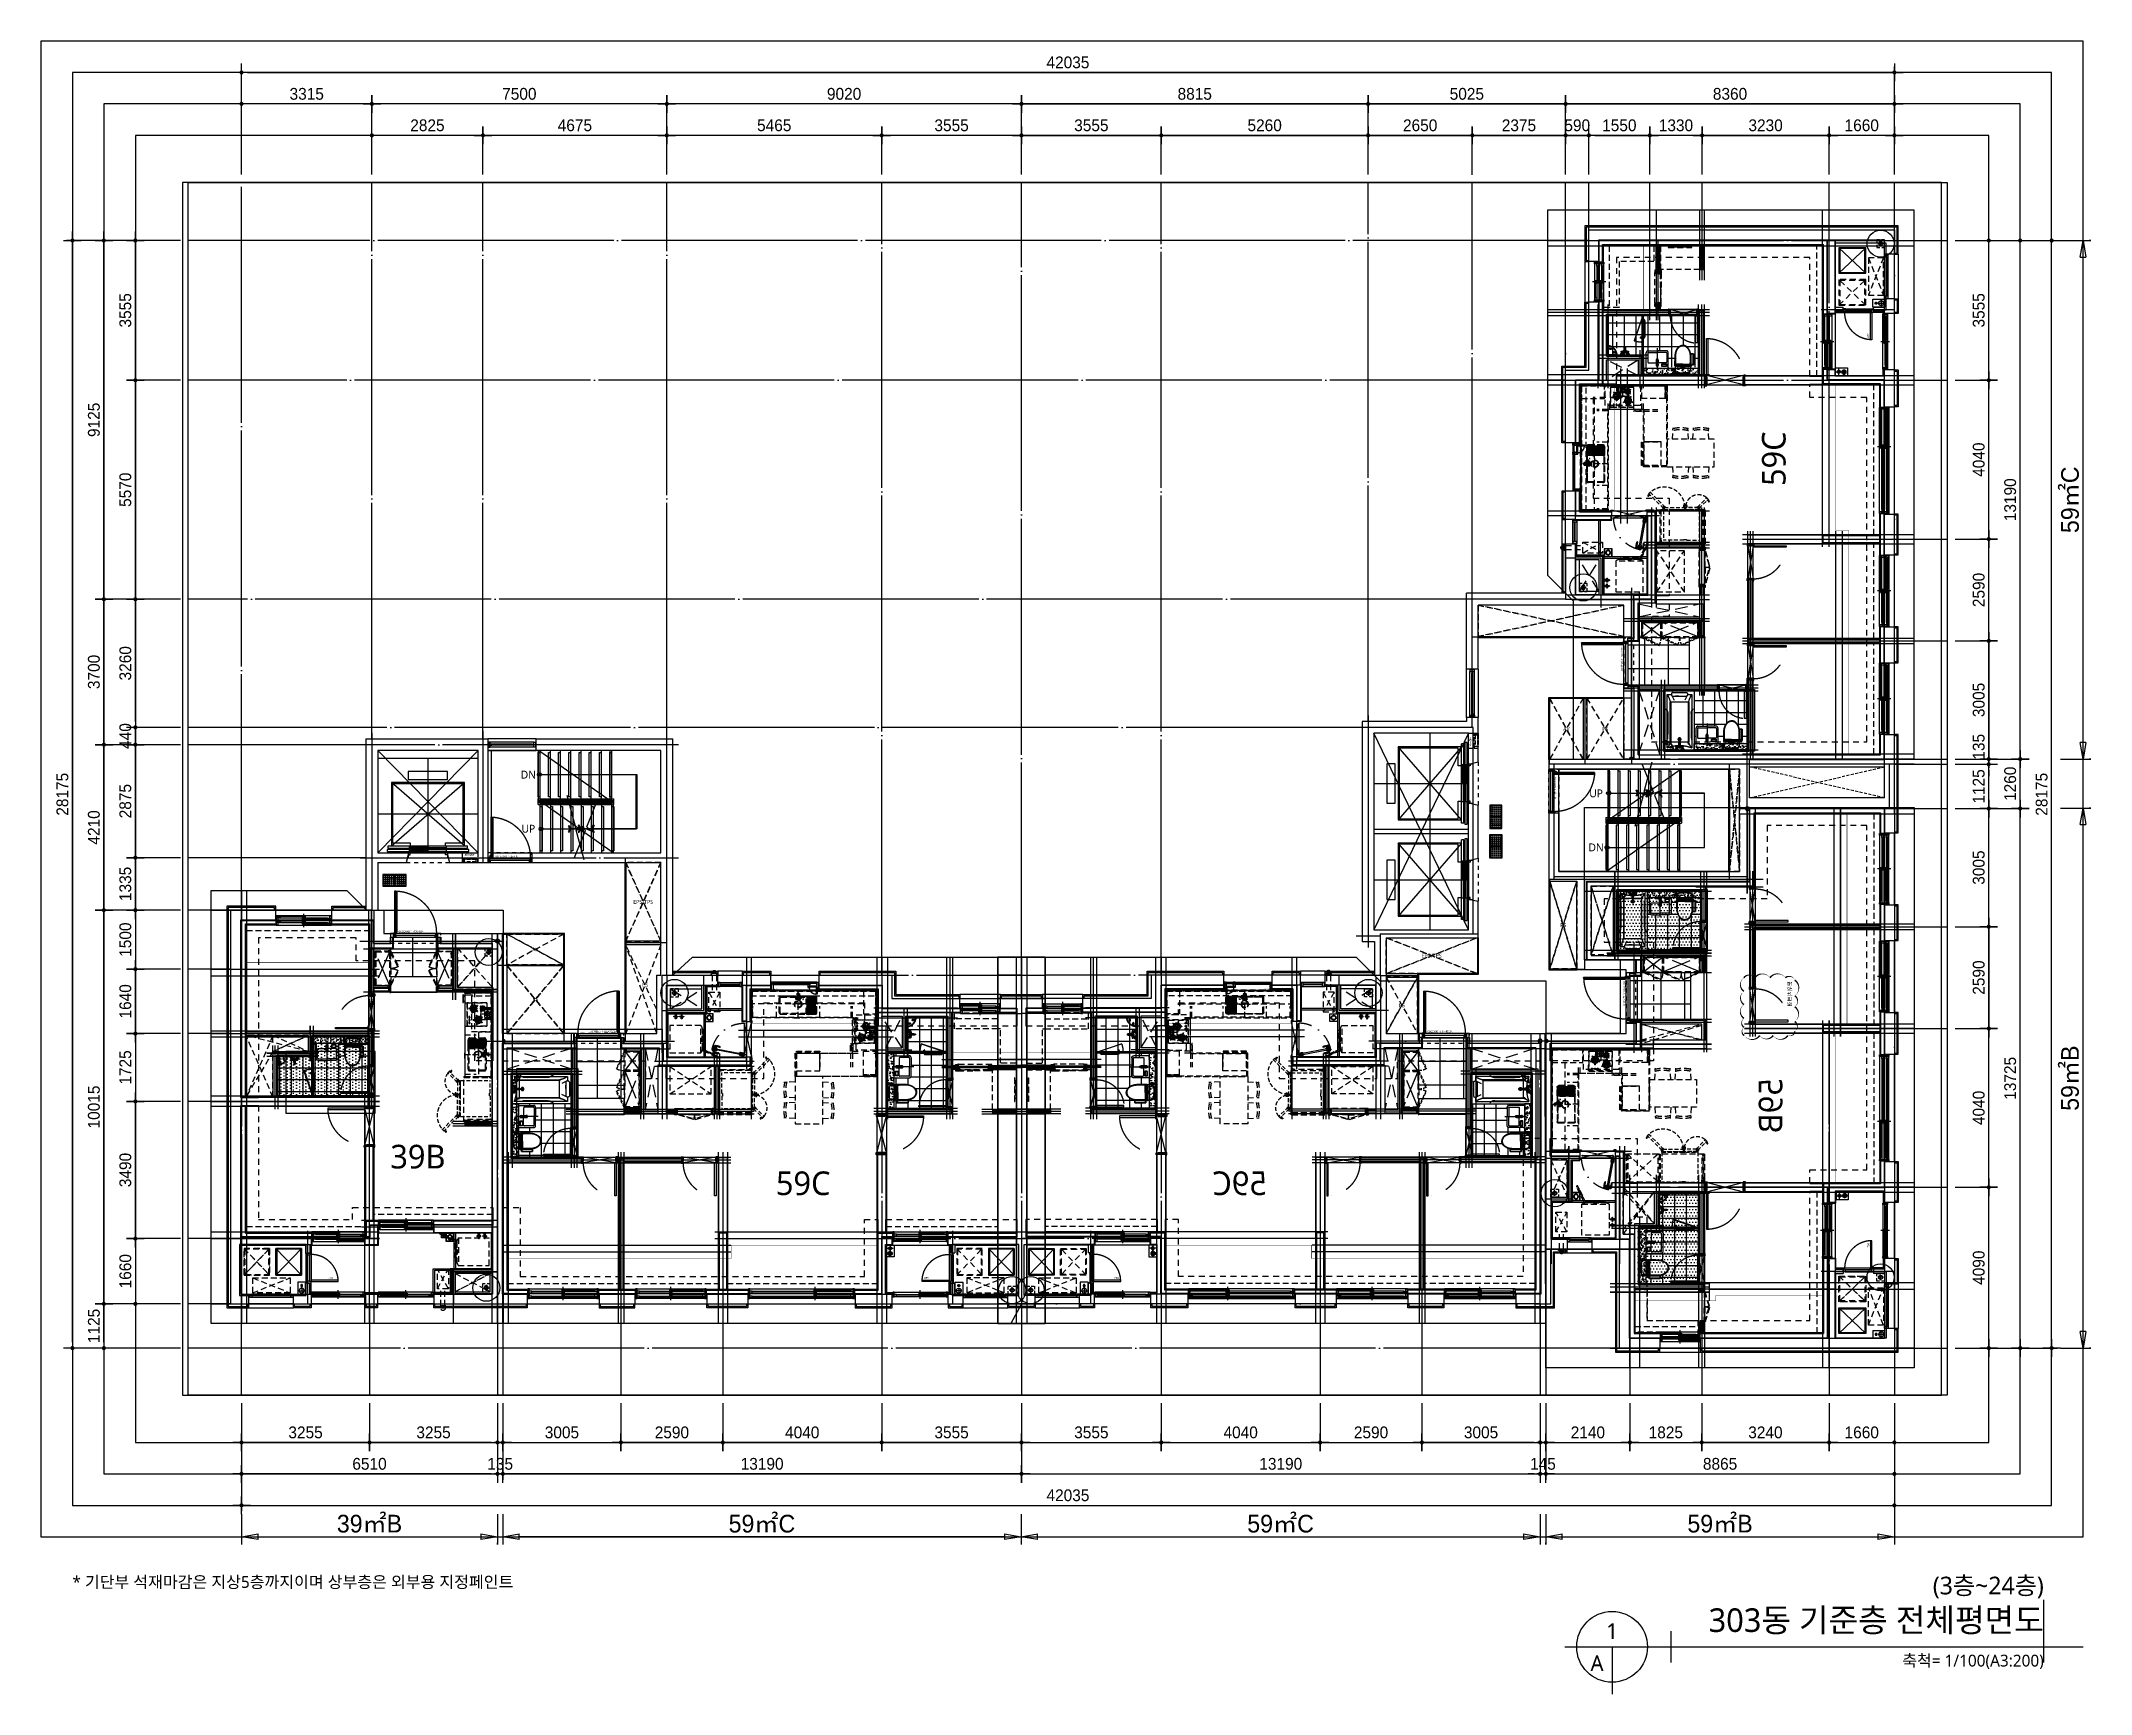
# Model space of a CAD drawing. Header units: millimetres. Extents: x 7294529 to 7346664, y 234399 to 276449.
import ezdxf
from ezdxf.enums import TextEntityAlignment as Align
from ezdxf.xclip import XClip

# ---------------------------------------------------------------- set-up
doc = ezdxf.new("R2010")
doc.units = ezdxf.units.MM
doc.header["$LTSCALE"] = 100
doc.header["$XCLIPFRAME"] = 2
for name, pattern in [('C-303-L-TF_39B+59C$0$CEN', [62, 60, -1, 0, -1]), ('C-303-L-TF_39B+59C$0$CENTER', [65, 60, -2, 1, -2]), ('C-303-L-TF_39B+59C$0$DIV1', [3.4, 3, -0.2, 0, -0.2]), ('C-303-L-TF_39B+59C$0$HID', [2.3, 1.5, -0.8]), ('C-303-L-TF_39B+59C$0$HID2', [2.75, 2, -0.75]), ('C-303-L-TF_39B+59C$0$HID_1', [2.3, 1.5, -0.8]), ('C-303-L-TF_39B+59C$0$HIDDEN', [2, 1, -1]), ('C-303-R-TF_59C+59B+59C$0$CEN', [62, 60, -1, 0, -1]), ('C-303-R-TF_59C+59B+59C$0$CENTER', [65, 60, -2, 1, -2]), ('C-303-R-TF_59C+59B+59C$0$DIV1', [3.4, 3, -0.2, 0, -0.2]), ('C-303-R-TF_59C+59B+59C$0$HID', [2.3, 1.5, -0.8]), ('C-303-R-TF_59C+59B+59C$0$HID2', [2.75, 2, -0.75]), ('C-303-R-TF_59C+59B+59C$0$HID_1', [2.3, 1.5, -0.8]), ('C-303-R-TF_59C+59B+59C$0$HIDDEN', [2, 1, -1]), ('CEN', [62, 60, -1, 0, -1]), ('ST-DASH', [2.7, 1.5, -1.2]), ('U-39B-EX$0$( Hidden )', [0.375, 0.25, -0.125]), ('U-39B-EX$0$CEN', [62, 60, -1, 0, -1]), ('U-39B-EX$0$CENTER', [65, 60, -2, 1, -2]), ('U-39B-EX$0$CENTER2', [1.125, 0.75, -0.125, 0.125, -0.125]), ('U-39B-EX$0$DASHDOTX2', [2, 1, -0.5, 0, -0.5]), ('U-39B-EX$0$DDOT', [13.5, 11.5, -1, 0, -1]), ('U-39B-EX$0$H', [1.3, 0.8, -0.5]), ('U-39B-EX$0$HD', [2.5, 1.5, -1]), ('U-39B-EX$0$HID', [2.3, 1.5, -0.8]), ('U-39B-EX$0$HIDDEN2', [4.7625, 3.175, -1.5875]), ('U-39B-EX$0$xref-u79B$0$( Hidden )', [0.375, 0.25, -0.125]), ('U-59B-EX$0$( Hidden )', [0.375, 0.25, -0.125]), ('U-59B-EX$0$CEN', [62, 60, -1, 0, -1]), ('U-59B-EX$0$CENTER', [65, 60, -2, 1, -2]), ('U-59B-EX$0$CENTER2', [1.125, 0.75, -0.125, 0.125, -0.125]), ('U-59B-EX$0$DASHDOTX2', [2, 1, -0.5, 0, -0.5]), ('U-59B-EX$0$DDOT', [13.5, 11.5, -1, 0, -1]), ('U-59B-EX$0$H', [1.3, 0.8, -0.5]), ('U-59B-EX$0$HD', [2.5, 1.5, -1]), ('U-59B-EX$0$HID', [2.3, 1.5, -0.8]), ('U-59C-EX$0$( Hidden )', [0.375, 0.25, -0.125]), ('U-59C-EX$0$CEN', [62, 60, -1, 0, -1]), ('U-59C-EX$0$CENTER', [65, 60, -2, 1, -2]), ('U-59C-EX$0$CENTER2', [1.125, 0.75, -0.125, 0.125, -0.125]), ('U-59C-EX$0$DASHDOTX2', [2, 1, -0.5, 0, -0.5]), ('U-59C-EX$0$DDOT', [13.5, 11.5, -1, 0, -1]), ('U-59C-EX$0$H', [1.3, 0.8, -0.5]), ('U-59C-EX$0$HD', [2.5, 1.5, -1]), ('U-59C-EX$0$HID', [2.3, 1.5, -0.8]), ('U-59C-EX$0$HIDDEN2', [4.7625, 3.175, -1.5875]), ('Udw-303-L-TF$0$CEN', [62, 60, -1, 0, -1]), ('Udw-303-L-TF$0$CENTER', [65, 60, -2, 1, -2]), ('Udw-303-L-TF$0$HD', [2.5, 1.5, -1]), ('Udw-303-L-TF$0$HID', [2.3, 1.5, -0.8])]:
    doc.linetypes.add(name, pattern=pattern)
doc.layers.get('Defpoints').update_dxf_attribs({"color": 149})
for name, color, linetype in [('AA-BORD-XREF', 15, 'Continuous'), ('ARDM', 7, 'Continuous'), ('BP', 7, 'Continuous'), ('C-303-L-TF_39B+59C$0$CEN', 1, 'C-303-L-TF_39B+59C$0$CEN'), ('C-303-L-TF_39B+59C$0$COL', 2, 'Continuous'), ('C-303-L-TF_39B+59C$0$DOR', 4, 'Continuous'), ('C-303-L-TF_39B+59C$0$DOR-1', 1, 'Continuous'), ('C-303-L-TF_39B+59C$0$DOR-6', 6, 'Continuous'), ('C-303-L-TF_39B+59C$0$DOR-8', 8, 'Continuous'), ('C-303-L-TF_39B+59C$0$ELE4', 4, 'Continuous'), ('C-303-L-TF_39B+59C$0$ELEV', 4, 'Continuous'), ('C-303-L-TF_39B+59C$0$ETC', 6, 'Continuous'), ('C-303-L-TF_39B+59C$0$INS', 8, 'Continuous'), ('C-303-L-TF_39B+59C$0$OPEN', 1, 'C-303-L-TF_39B+59C$0$HID'), ('C-303-L-TF_39B+59C$0$S-구조선', 4, 'Continuous'), ('C-303-L-TF_39B+59C$0$STAIR', 4, 'Continuous'), ('C-303-L-TF_39B+59C$0$STXK', 6, 'Continuous'), ('C-303-L-TF_39B+59C$0$SYM', 7, 'Continuous'), ('C-303-L-TF_39B+59C$0$WAL', 3, 'Continuous'), ('C-303-L-TF_39B+59C$0$WIN', 4, 'Continuous'), ('C-303-L-TF_39B+59C$0$제연뎀퍼', 4, 'Continuous'), ('C-303-R-TF_59C+59B+59C$0$CEN', 1, 'C-303-R-TF_59C+59B+59C$0$CEN'), ('C-303-R-TF_59C+59B+59C$0$COL', 2, 'Continuous'), ('C-303-R-TF_59C+59B+59C$0$DOR', 4, 'Continuous'), ('C-303-R-TF_59C+59B+59C$0$DOR-1', 1, 'Continuous'), ('C-303-R-TF_59C+59B+59C$0$DOR-6', 6, 'Continuous'), ('C-303-R-TF_59C+59B+59C$0$DOR-8', 8, 'Continuous'), ('C-303-R-TF_59C+59B+59C$0$ELE4', 4, 'Continuous'), ('C-303-R-TF_59C+59B+59C$0$ELEV', 4, 'Continuous'), ('C-303-R-TF_59C+59B+59C$0$ETC', 6, 'Continuous'), ('C-303-R-TF_59C+59B+59C$0$OPEN', 1, 'C-303-R-TF_59C+59B+59C$0$HID'), ('C-303-R-TF_59C+59B+59C$0$S-구조선', 4, 'Continuous'), ('C-303-R-TF_59C+59B+59C$0$STAIR', 4, 'Continuous'), ('C-303-R-TF_59C+59B+59C$0$STXK', 6, 'Continuous'), ('C-303-R-TF_59C+59B+59C$0$SYM', 7, 'Continuous'), ('C-303-R-TF_59C+59B+59C$0$WAL', 3, 'Continuous'), ('C-303-R-TF_59C+59B+59C$0$WIN', 4, 'Continuous'), ('C-303-R-TF_59C+59B+59C$0$제연뎀퍼', 4, 'Continuous'), ('CEN', 1, 'CEN'), ('DIM', 7, 'Continuous'), ('ELE8', 8, 'Continuous'), ('TEX', 3, 'Continuous'), ('TTEX', 6, 'Continuous'), ('U-39B-EX$0$A-커텐박스', 11, 'U-39B-EX$0$HID'), ('U-39B-EX$0$C-DOOR', 1, 'Continuous'), ('U-39B-EX$0$CEN', 1, 'U-39B-EX$0$CEN'), ('U-39B-EX$0$CON', 2, 'Continuous'), ('U-39B-EX$0$DOR', 4, 'Continuous'), ('U-39B-EX$0$ELE', 6, 'Continuous'), ('U-39B-EX$0$ETC', 6, 'Continuous'), ('U-39B-EX$0$F-주방가구', 6, 'Continuous'), ('U-39B-EX$0$FIN', 5, 'Continuous'), ('U-39B-EX$0$FUR_미설치가구', 8, 'U-39B-EX$0$HID'), ('U-39B-EX$0$FUR_욕실', 8, 'Continuous'), ('U-39B-EX$0$HAT', 8, 'Continuous'), ('U-39B-EX$0$INSUL_line', 8, 'Continuous'), ('U-39B-EX$0$OPEN', 1, 'U-39B-EX$0$HID'), ('U-39B-EX$0$S-ELE', 4, 'Continuous'), ('U-39B-EX$0$STXS', 8, 'Continuous'), ('U-39B-EX$0$TEXT', 3, 'Continuous'), ('U-39B-EX$0$TILE', 251, 'Continuous'), ('U-39B-EX$0$WAL', 3, 'Continuous'), ('U-39B-EX$0$WIN', 4, 'Continuous'), ('U-39B-EX$0$발코니 입면선', 4, 'Continuous'), ('U-39B-EX$0$하향식피난구', 8, 'Continuous'), ('U-39B-EX$0$확장전', 4, 'U-39B-EX$0$HID'), ('U-59B-EX$0$A-커텐박스', 11, 'U-59B-EX$0$HID'), ('U-59B-EX$0$C-DOOR', 1, 'Continuous'), ('U-59B-EX$0$CEN', 1, 'U-59B-EX$0$CEN'), ('U-59B-EX$0$CON', 2, 'Continuous'), ('U-59B-EX$0$DOR', 4, 'Continuous'), ('U-59B-EX$0$ELE', 6, 'Continuous'), ('U-59B-EX$0$ETC', 6, 'Continuous'), ('U-59B-EX$0$F-주방가구', 6, 'Continuous'), ('U-59B-EX$0$FIN', 5, 'Continuous'), ('U-59B-EX$0$FUR_미설치가구', 8, 'U-59B-EX$0$HID'), ('U-59B-EX$0$FUR_욕실', 8, 'Continuous'), ('U-59B-EX$0$HAT', 8, 'Continuous'), ('U-59B-EX$0$INSUL_line', 8, 'Continuous'), ('U-59B-EX$0$OPEN', 1, 'U-59B-EX$0$HID'), ('U-59B-EX$0$S-ELE', 4, 'Continuous'), ('U-59B-EX$0$STXS', 8, 'Continuous'), ('U-59B-EX$0$TILE', 251, 'Continuous'), ('U-59B-EX$0$WAL', 3, 'Continuous'), ('U-59B-EX$0$WIN', 4, 'Continuous'), ('U-59B-EX$0$발코니 입면선', 4, 'Continuous'), ('U-59B-EX$0$하향식피난구', 8, 'Continuous'), ('U-59B-EX$0$확장전', 4, 'U-59B-EX$0$HID'), ('U-59C-EX$0$A-커텐박스', 11, 'U-59C-EX$0$HID'), ('U-59C-EX$0$C-DOOR', 1, 'Continuous'), ('U-59C-EX$0$CEN', 1, 'U-59C-EX$0$CEN'), ('U-59C-EX$0$CON', 2, 'Continuous'), ('U-59C-EX$0$DOR', 4, 'Continuous'), ('U-59C-EX$0$ELE', 6, 'Continuous'), ('U-59C-EX$0$ETC', 6, 'Continuous'), ('U-59C-EX$0$F-FUR', 6, 'Continuous'), ('U-59C-EX$0$F-주방가구', 6, 'Continuous'), ('U-59C-EX$0$FIN', 5, 'Continuous'), ('U-59C-EX$0$FUR_미설치가구', 8, 'U-59C-EX$0$HID'), ('U-59C-EX$0$FUR_욕실', 6, 'Continuous'), ('U-59C-EX$0$HAT', 8, 'Continuous'), ('U-59C-EX$0$INSUL_line', 8, 'Continuous'), ('U-59C-EX$0$OPEN', 1, 'U-59C-EX$0$HIDDEN2'), ('U-59C-EX$0$STXS', 8, 'Continuous'), ('U-59C-EX$0$TILE', 251, 'Continuous'), ('U-59C-EX$0$WAL', 3, 'Continuous'), ('U-59C-EX$0$WIN', 4, 'Continuous'), ('U-59C-EX$0$발코니 입면선', 4, 'Continuous'), ('U-59C-EX$0$하향식피난구', 8, 'Continuous'), ('U-59C-EX$0$확장전', 4, 'U-59C-EX$0$HID'), ('Udw-303-L-TF$0$A_NO-PLOT', 161, 'Continuous'), ('Udw-303-L-TF$0$ARDM', 7, 'Continuous'), ('Udw-303-L-TF$0$CEN', 1, 'Udw-303-L-TF$0$CEN'), ('Udw-303-L-TF$0$COL', 2, 'Continuous'), ('Udw-303-L-TF$0$ETC', 6, 'Continuous'), ('Udw-303-L-TF$0$FIN', 5, 'Continuous'), ('Udw-303-L-TF$0$FUR_미설치가구', 8, 'Udw-303-L-TF$0$HID'), ('Udw-303-L-TF$0$INSUL_line', 8, 'Continuous'), ('Udw-303-L-TF$0$S-ELE', 4, 'Continuous'), ('Udw-303-L-TF$0$STXS', 8, 'Continuous'), ('Udw-303-L-TF$0$WAL', 3, 'Continuous'), ('Udw-303-L-TF$0$WIN', 4, 'Continuous'), ('Udw-303-L-TF$0$하향식피난구', 8, 'Continuous'), ('Udw-303-L-TF$0$확장전', 4, 'Udw-303-L-TF$0$HID'), ('결로방지', 4, 'ST-DASH'), ('기단부-석재', 6, 'Continuous')]:
    doc.layers.add(name, color=color, linetype=linetype)
for name, color, linetype, plot in [('C-303-L-TF_39B+59C$0$Defpoint', 142, 'Continuous', False), ('C-303-L-TF_39B+59C$0$기준점', 44, 'Continuous', False), ('C-303-R-TF_59C+59B+59C$0$Defpoint', 142, 'Continuous', False), ('C-303-R-TF_59C+59B+59C$0$기준점', 44, 'Continuous', False), ('CUT-LINE', 105, 'Continuous', False), ('Defpoint', 142, 'Continuous', False), ('NO-PLOT', 161, 'Continuous', False), ('U-39B-EX$0$Defpoint', 142, 'Continuous', False), ('U-39B-EX$0$MC', 152, 'Continuous', False), ('U-39B-EX$0$기준점', 44, 'Continuous', False), ('U-59B-EX$0$250722_변경사항', 1, 'Continuous', False), ('U-59B-EX$0$Defpoint', 142, 'Continuous', False), ('U-59B-EX$0$MC', 152, 'Continuous', False), ('U-59B-EX$0$기준점', 44, 'Continuous', False), ('U-59C-EX$0$Defpoint', 142, 'Continuous', False), ('U-59C-EX$0$MC', 152, 'Continuous', False), ('U-59C-EX$0$기준점', 44, 'Continuous', False), ('Udw-303-L-TF$0$CUT-LINE', 105, 'Continuous', False), ('Udw-303-L-TF$0$Defpoint', 142, 'Continuous', False), ('Udw-303-L-TF$0$MC', 152, 'Continuous', False), ('Udw-303-L-TF$0$기준점', 44, 'Continuous', False), ('체크', 2, 'Continuous', False)]:
    doc.layers.add(name, color=color, linetype=linetype, plot=plot)
doc.styles.add('C-303-L-TF_39B+59C$0$맑은 고딕', font='')
doc.styles.add('C-303-R-TF_59C+59B+59C$0$맑은 고딕', font='')
doc.styles.add('U-39B-EX$0$맑은고딕', font='')
doc.styles.add('U-59B-EX$0$맑은고딕', font='')
doc.styles.add('U-59C-EX$0$맑은고딕', font='')
doc.styles.add('U-59C-EX$0$원본-단위세대-84B-확장형$0$돋움', font='')
doc.styles.add('Udw-303-L-TF$0$C-101-L-1F_101+84B+101$0$맑은 고딕', font='')
doc.styles.add('굴림', font='')
doc.styles.add('돋움', font='')
doc.styles.add('맑은 고딕', font='')
doc.styles.add('맑은고딕', font='')
doc.styles.get('C-303-L-TF_39B+59C$0$맑은 고딕').set_extended_font_data('Malgun Gothic')
doc.styles.get('C-303-R-TF_59C+59B+59C$0$맑은 고딕').set_extended_font_data('Malgun Gothic')
doc.styles.get('U-39B-EX$0$맑은고딕').set_extended_font_data('Malgun Gothic')
doc.styles.get('U-59B-EX$0$맑은고딕').set_extended_font_data('Malgun Gothic')
doc.styles.get('U-59C-EX$0$맑은고딕').set_extended_font_data('Malgun Gothic')
doc.styles.get('U-59C-EX$0$원본-단위세대-84B-확장형$0$돋움').set_extended_font_data('Dotum')
doc.styles.get('Udw-303-L-TF$0$C-101-L-1F_101+84B+101$0$맑은 고딕').set_extended_font_data('Malgun Gothic')
doc.styles.get('굴림').set_extended_font_data('Gulim')
doc.styles.get('돋움').set_extended_font_data('Dotum')
doc.styles.get('맑은 고딕').set_extended_font_data('Malgun Gothic')
doc.styles.get('맑은고딕').set_extended_font_data('Malgun Gothic')
doc.dimstyles.new('CH-ARROW-100%', dxfattribs={"dimscale": 100, "dimtxt": 4.5, "dimasz": 4.2, "dimexe": 1.5, "dimexo": 2, "dimgap": 1, "dimtad": 1, "dimdec": 0, "dimlunit": 6, "dimtxsty": '돋움', "dimblk": 'CLOSEDBLANK', "dimcen": 1, "dimclrt": 91, "dimadec": 0, "dimazin": 0, "dimtfac": 1, "dimtdec": 0, "dimtix": 1, "dimtmove": 2, "dimatfit": 3, "dimldrblk": 'LEADER-AR', "dimfxl": 1, "dimarcsym": 0})
doc.dimstyles.new('NORMAL', dxfattribs={"dimscale": 40, "dimtxt": 3, "dimasz": 1.5, "dimexe": 1.5, "dimexo": 2, "dimgap": 1, "dimtad": 1, "dimdec": 0, "dimzin": 0, "dimdsep": 46, "dimtxsty": '돋움', "dimblk": 'DOT', "dimblk1": 'NONE', "dimblk2": 'TICK', "dimcen": 0, "dimdle": 1.5, "dimclrd": 7, "dimclre": 7, "dimclrt": 3, "dimadec": 0, "dimazin": 0, "dimtfac": 1, "dimtdec": 0, "dimtix": 1, "dimtmove": 2, "dimatfit": 3, "dimldrblk": 'DOT', "dimfxl": 1, "dimtolj": 1, "dimtzin": 0, "dimarcsym": 0})
pattern_1 = [(127.5, (3350244.997, -1210362.989), (-14.68239712, -0.48000939), [0, -11.5824, 0, -12.954, 0, -12.3825]), (97.5, (3350244.997, -1210362.99), (-21.50475302, 13.48569849), [0, -6.2484, 0, -10.4394, 0, -4.0005]), (57.5, (3350244.997, -1210372.362), (-0.04311554, 23.729771107), [0, -3.81, 0, -13.716, 0, -17.907]), (47.5, (3350244.997, -1210372.362), (-6.6878797, 22.90669357), [0, -1.905, 0, -8.9916, 0, -10.287])]
pattern_2 = [(225, (359.40845, 1069.9592), (0.3535534, -0.3535534), []), (315, (359.40845, 1069.9592), (0.3535534, 0.3535534), [])]
pattern_3 = [(225, (359.40845, 782.4576), (0.3535534, -0.3535534), []), (315, (359.40845, 782.4576), (0.3535534, 0.3535534), [])]
pattern_4 = [(180, (-1320.9, 1400), (-4e-14, -300), []), (270, (-1320.9, 1400), (300, -6e-14), [])]
pattern_5 = [(140, (802930.75, -2615083.35), (15.9390865, 182.184669), [19.05, -209.55]), (85, (802930.75, -2615083.35), (-191.056845, -35.24342), [15.24, -167.640584]), (190.4514444, (802932.07, -2615068.17), (-175.117751, 146.941248), [16.190009, -178.090245]), (136.1842, (802879.95, -2615083.35), (42.04233, 271.07904), [28.575, -314.325]), (186.635557, (802883.45, -2615060.76), (-247.426123, 237.404135), [24.285023, -267.135608]), (81.184151, (802879.95, -2615083.35), (-247.426123, 237.404135), [22.859967, -251.459732]), (111, (802892.65, -2615057.95), (102.265199, 151.614391), [19.05, -209.55]), (56, (802892.65, -2615057.95), (-184.187966, 61.802029), [15.24, -167.64]), (161.451445, (802901.17, -2615045.32), (-81.922768, 213.41642), [16.190009, -178.089938]), (127.4999997, (802930.746, -2615083.35), (-84.5550389, 3.0886037), [0, -165.608, 0, -170.18, 0, -168.275]), (97.4999997, (802930.75, -2615083.35), (-100.1805745, 66.819663), [0, -97.028, 0, -161.798, 0, -64.135]), (57.4999997, (802930.746, -2615139.993), (5.7287447, 135.5905951), [0, -63.5, 0, -198.12, 0, -262.89]), (47.4999997, (802930.75, -2615165.39), (-25.4264903, 148.1291815), [0, -82.55, 0, -131.572, 0, -186.69])]
pattern_6 = [(180, (1340, -8e-07), (-4e-14, -300), []), (270, (1340, -8e-07), (300, -6e-14), [])]
pattern_7 = [(140, (805930.75, -2615083.35), (15.9390865, 182.184669), [19.05, -209.55]), (85, (805930.75, -2615083.35), (-191.056845, -35.24342), [15.24, -167.640584]), (190.4514444, (805932.07, -2615068.17), (-175.117751, 146.941248), [16.190009, -178.090245]), (136.1842, (805879.95, -2615083.35), (42.04233, 271.07904), [28.575, -314.325]), (186.635557, (805883.45, -2615060.76), (-247.426123, 237.404135), [24.285023, -267.135608]), (81.184151, (805879.95, -2615083.35), (-247.426123, 237.404135), [22.859967, -251.459732]), (111, (805892.65, -2615057.95), (102.265199, 151.614391), [19.05, -209.55]), (56, (805892.65, -2615057.95), (-184.187966, 61.802029), [15.24, -167.64]), (161.451445, (805901.17, -2615045.32), (-81.922768, 213.41642), [16.190009, -178.089938]), (127.4999997, (805930.746, -2615083.35), (-84.5550389, 3.0886037), [0, -165.608, 0, -170.18, 0, -168.275]), (97.4999997, (805930.75, -2615083.35), (-100.1805745, 66.819663), [0, -97.028, 0, -161.798, 0, -64.135]), (57.4999997, (805930.746, -2615139.993), (5.7287447, 135.5905951), [0, -63.5, 0, -198.12, 0, -262.89]), (47.4999997, (805930.75, -2615165.39), (-25.4264903, 148.1291815), [0, -82.55, 0, -131.572, 0, -186.69])]
pattern_8 = [(180, (3073754.1943, -2142098.28), (1e-12, -3.247595265), [1.875, -3.75]), (300, (3073754.1943, -2142098.28), (2.8125000007, 1.6237976325), [1.875, -3.75]), (240, (3073752.3193, -2142098.28), (2.8125000007, -1.6237976325), [1.875, -3.75])]
pattern_9 = [(180, (3073254.1943, -2142098.28), (1e-12, -3.247595265), [1.875, -3.75]), (300, (3073254.1943, -2142098.28), (2.8125000007, 1.6237976325), [1.875, -3.75]), (240, (3073252.3193, -2142098.28), (2.8125000007, -1.6237976325), [1.875, -3.75])]
pattern_10 = [(2e-15, (474014.72, -2089221.365), (-4e-12, 15), []), (2e-15, (474014.72, -2089219.49), (-4e-12, 15), []), (2e-15, (474014.72, -2089217.615), (-4e-12, 15), [])]
pattern_11 = [(135, (3064985.5314, -2141987.3489), (-0.44194173824, -0.44194173824), []), (225, (3064985.5314, -2141987.3489), (0.44194173824, -0.44194173824), [])]
pattern_12 = [(315, (476662.901, -2097057.591), (5.30330086, 5.30330086), []), (315, (476662.901, -2097061.126), (5.30330086, 5.30330086), [])]
pattern_13 = [(225, (3065417.369, -2144746.3604), (5.303300859, -5.303300859), []), (225, (3065413.833, -2144746.3604), (5.303300859, -5.303300859), [])]
pattern_14 = [(315, (627715.17196, -7804796.19215), (0.44194173824, 0.44194173824), []), (45, (627715.17196, -7804796.19215), (-0.44194173824, 0.44194173824), [])]
pattern_15 = [(225, (664468.8695, -79471.225), (5.30330086, -5.30330086), []), (225, (664467.102, -79471.225), (5.30330086, -5.30330086), []), (225, (664465.334, -79471.225), (5.30330086, -5.30330086), []), (225, (664463.566, -79471.225), (5.30330086, -5.30330086), [])]
pattern_16 = [(180, (4701092.5914, 809755.3535), (-2e-15, -4.33012702), [2.5, -5]), (300, (4701092.5914, 809755.3535), (3.750000001, 2.16506351), [2.5, -5]), (240, (4701090.0914, 809755.3535), (3.750000001, -2.16506351), [2.5, -5])]
pattern_17 = [(180, (-2309296.03, 94518.516), (-2e-14, -25.4), []), (180, (-2309296.03, 94515.341), (-2e-14, -25.4), []), (180, (-2309296.03, 94512.166), (-2e-14, -25.4), [])]
pattern_18 = [(180, (4701778.7095, 809755.3535), (-2e-15, -4.33012702), [2.5, -5]), (300, (4701778.7095, 809755.3535), (3.750000001, 2.16506351), [2.5, -5]), (240, (4701776.2095, 809755.3535), (3.750000001, -2.16506351), [2.5, -5])]
pattern_19 = [(315, (-1290152.405, 1276024.3224), (-2.6516504294, -2.6516504294), []), (315, (-1290150.6374, 1276024.3224), (-2.6516504294, -2.6516504294), [])]

msp = doc.modelspace()

# ---------------------------------------------------------------- texts
at = {"layer": 'TEX', "style": '맑은고딕'}
msp.add_text('* 기단부 석재마감은 지상5층까지이며 상부층은 외부용 지정페인트', height=300, dxfattribs=at).set_placement((7295329, 237399), align=Align.TOP_LEFT)
at = {"layer": 'TTEX', "style": '맑은 고딕'}
for s, height, p in [('(3층~24층)', 450, (7345464, 236799)), ('303동 기준층 전체평면도', 600, (7345464, 235798))]:
    msp.add_text(s, height=height, dxfattribs=at).set_placement(p, align=Align.BOTTOM_RIGHT)
for s, p in [('1', (7334485, 235799)), ('A', (7334102, 234983))]:
    msp.add_text(s, height=400, dxfattribs=at).set_placement(p, align=Align.CENTER)
msp.add_text('축척= 1/100(A3:200)', height=300, dxfattribs=at).set_placement((7345464, 235399), align=Align.TOP_RIGHT)

# ---------------------------------------------------------------- blocks, each defined once
blk = doc.blocks.new('*X221')
at = {"color": 0}
for p, q in [((2879.5, 10374.9), (2880.2, 10375.6)), ((2879.6, 10375.4), (2879.8, 10375.5)), ((2879.7, 10374.6), (2880.5, 10375.3)), ((2879.9, 10374.3), (2880.5, 10375)), ((2880.2, 10374.2), (2880.7, 10374.7)), ((2880.5, 10374.1), (2881, 10374.6))]:
    blk.add_line(p, q, dxfattribs=at)
blk = doc.blocks.new('U-59C-EX$0$배수드레인')
at = {"layer": 'U-59C-EX$0$ETC', "color": 1}
for p, q in [((175, 81), (25, 81)), ((100, 6), (100, 156))]:
    blk.add_line(p, q, dxfattribs=at)
at = {"layer": 'U-59C-EX$0$ETC', "color": 8}
for p, q in [((64, 218), (60, 218)), ((64, 211), (60, 211)), ((70, 241), (73, 238)), ((70, 187), (73, 190)), ((76, 241), (73, 244)), ((76, 187), (73, 185)), ((78, 218), (74, 218)), ((78, 211), (74, 211)), ((93, 218), (88, 218)), ((93, 211), (89, 211)), ((96, 250), (96, 254)), ((96, 236), (96, 240)), ((96, 221), (96, 226)), ((96, 203), (96, 207)), ((96, 189), (96, 193)), ((96, 175), (96, 179)), ((104, 250), (104, 254)), ((104, 236), (104, 240)), ((104, 221), (104, 226)), ((104, 203), (104, 207)), ((104, 189), (104, 193)), ((104, 175), (104, 179)), ((112, 218), (107, 218)), ((111, 211), (107, 211)), ((126, 218), (122, 218)), ((126, 211), (122, 211)), ((127, 244), (124, 241)), ((124, 187), (127, 185)), ((127, 238), (130, 241)), ((130, 187), (127, 190)), ((140, 218), (136, 218)), ((140, 211), (136, 211))]:
    blk.add_line(p, q, dxfattribs=at)
at = {"layer": 'U-59C-EX$0$ETC'}
blk.add_lwpolyline([(200, 300), (200, 0), (0, 0), (0, 300)], close=True, dxfattribs=at)
for centre, radius in [((100, 214), 50), ((100, 81), 37.5)]:
    blk.add_circle(centre, radius, dxfattribs=at)
at = {"layer": 'U-59C-EX$0$ETC', "color": 8}
for radius, start, end in [(40, 137.9377, 175.3172), (40, 184.9707, 222.1313), (36, 138.2645, 174.7956), (36, 185.5247, 221.8122), (40, 95.5963, 132.2058), (40, 227.8633, 264.4037), (26, 98.6286, 172.7847), (26, 187.6605, 261.3714), (36, 96.2205, 131.895), (36, 228.1817, 263.7795), (22, 100.213, 171.4638), (22, 189.0641, 259.787), (12, 108.9695, 164.209), (12, 196.7874, 251.0305), (8, 119.1827, 155.9086), (8, 205.6729, 240.8173), (40, 47.8687, 84.4251), (36, 48.1878, 83.8033), (26, 7.2153, 81.4045), (22, 8.5362, 79.8264), (12, 15.791, 71.1056), (8, 24.0914, 60.9392), (26, 278.5955, 352.3395), (22, 280.1736, 350.9359), (12, 288.8944, 343.2126), (8, 299.0608, 334.3271), (36, 276.1967, 311.7355), (40, 275.5749, 312.0623), (36, 5.2044, 41.8183), (36, 318.105, 354.4753), (40, 4.6828, 42.1367), (40, 317.7942, 355.0293)]:
    blk.add_arc((100, 214), radius, start, end, dxfattribs=at)
at = {"layer": 'U-59C-EX$0$ETC', "color": 1}
for centre, start, end in [((81, 81), 0, 180), ((119, 81), 180, 0)]:
    blk.add_arc(centre, 18.8, start, end, dxfattribs=at)
at = {"layer": 'U-59C-EX$0$ETC', "color": 1, "xscale": 37.5, "yscale": 37.5, "zscale": 37.5, "rotation": 180}
blk.add_blockref('*X221', (108119, 389148), dxfattribs=at)
blk = doc.blocks.new('U-59C-EX$0$A$C332646E4')
at = {"layer": 'U-59C-EX$0$STXS'}
for p, q in [((0, 300), (0, 0)), ((0, 300), (200, 300)), ((200, 0), (0, 0)), ((124, 220), (76, 220)), ((124, 210), (76, 210)), ((200, 300), (200, 0))]:
    blk.add_line(p, q, dxfattribs=at)
at = {"layer": 'U-59C-EX$0$STXS', "color": 1}
for p, q in [((175, 85), (25, 85)), ((100, 160), (100, 10))]:
    blk.add_line(p, q, dxfattribs=at)
at = {"layer": 'U-59C-EX$0$STXS'}
for centre, radius in [((100, 85), 62.5), ((100, 215), 25)]:
    blk.add_circle(centre, radius, dxfattribs=at)
blk = doc.blocks.new('U-59C-EX$0$FUR_실외기실')
at = {"layer": 'U-59C-EX$0$FUR_미설치가구'}
for p, q in [((1025, 410), (75, 30)), ((1025, 30), (75, 410))]:
    blk.add_line(p, q, dxfattribs=at)
blk.add_lwpolyline([(1025, 410), (75, 410), (75, 30), (1025, 30)], close=True, dxfattribs=at)
at = {"layer": 'U-59C-EX$0$WIN', "color": 4, "linetype": 'Continuous'}
for p, q in [((50, 0), (1050, 0)), ((50, -92), (1050, -92))]:
    blk.add_line(p, q, dxfattribs=at)
for points in [[(0, 0), (0, -92), (50, -92), (50, 0), (0, 0)], [(1050, 0), (1050, -92), (1100, -92), (1100, 0), (1050, 0)]]:
    blk.add_lwpolyline(points, dxfattribs=at)
at = {"layer": 'U-59C-EX$0$WIN', "color": 5, "linetype": 'Continuous'}
blk.add_lwpolyline([(1047, -77), (53, -77), (53, -47), (1047, -47), (1047, -77)], dxfattribs=at)
blk = doc.blocks.new('U-59C-EX$0$FUR_발코니_드레인')
at = {"layer": 'U-59C-EX$0$STXS'}
for p, q in [((10, 100), (40, 100)), ((100, 190), (100, 160)), ((100, 40), (100, 10)), ((190, 100), (160, 100))]:
    blk.add_line(p, q, dxfattribs=at)
for points in [[(0, 200), (200, 200), (200, 0), (0, 0)], [(5, 195), (195, 195), (195, 5), (5, 5)]]:
    blk.add_lwpolyline(points, close=True, dxfattribs=at)
for radius in [60, 50]:
    blk.add_circle((100, 100), radius, dxfattribs=at)
blk = doc.blocks.new('U-59C-EX$0$u-59c-tf-ex$0$WIN_1_600')
at = {"layer": 'U-59C-EX$0$WIN', "color": 8}
for p, q in [((-250, -40), (250, -40)), ((-250, -60), (250, -60))]:
    blk.add_line(p, q, dxfattribs=at)
at = {"layer": 'U-59C-EX$0$WIN'}
for points in [[(-300, -100), (-250, -100), (-250, 0), (-300, 0)], [(-300, 0), (300, 0), (300, -100), (-300, -100)], [(250, -100), (300, -100), (300, 0), (250, 0)]]:
    blk.add_lwpolyline(points, close=True, dxfattribs=at)
blk = doc.blocks.new('U-59C-EX$0$u-59c-tf-ex$0$WIN_2_2700')
at = {"layer": 'U-59C-EX$0$WIN'}
blk.add_line((350, -290), (350, 50), dxfattribs=at)
at = {"layer": 'U-59C-EX$0$WIN', "color": 5, "linetype": 'Continuous'}
for p, q in [((-1250, -60), (315, -60)), ((-1250, -96), (315, -96)), ((-1250, -180), (315, -180)), ((-1250, -216), (315, -216)), ((385, -24), (1250, -24)), ((385, -60), (1250, -60)), ((385, -144), (1250, -144)), ((385, -180), (1250, -180))]:
    blk.add_line(p, q, dxfattribs=at)
at = {"layer": 'U-59C-EX$0$WIN'}
for points in [[(-1310, -96), (-1320, -96), (-1320, -60), (-1310, -60), (-1310, 0), (-1350, 0), (-1350, -120), (-1310, -120)], [(-1350, 0), (1350, 0), (1350, -120), (-1350, -120)], [(1310, -24), (1320, -24), (1320, -60), (1310, -60), (1310, -120), (1350, -120), (1350, 0), (1310, 0)], [(-1310, -216), (-1320, -216), (-1320, -180), (-1310, -180), (-1310, -120), (-1350, -120), (-1350, -240), (-1310, -240)], [(-1350, -120), (1350, -120), (1350, -240), (-1350, -240)], [(-1320, -96), (-1250, -96), (-1250, -60), (-1320, -60)], [(-1320, -216), (-1250, -216), (-1250, -180), (-1320, -180)], [(315, -60), (385, -60), (385, -24), (315, -24)], [(315, -96), (385, -96), (385, -60), (315, -60)], [(315, -180), (385, -180), (385, -144), (315, -144)], [(315, -216), (385, -216), (385, -180), (315, -180)], [(1320, -24), (1250, -24), (1250, -60), (1320, -60)], [(1320, -144), (1250, -144), (1250, -180), (1320, -180)], [(1310, -144), (1320, -144), (1320, -180), (1310, -180), (1310, -240), (1350, -240), (1350, -120), (1310, -120)]]:
    blk.add_lwpolyline(points, close=True, dxfattribs=at)
blk = doc.blocks.new('U-59C-EX$0$u-59c-tf-ex$0$WIN_2_1000')
at = {"layer": 'U-59C-EX$0$WIN'}
blk.add_line((0, -290), (0, 50), dxfattribs=at)
at = {"layer": 'U-59C-EX$0$WIN', "color": 5, "linetype": 'Continuous'}
for p, q in [((-400, -60), (-35, -60)), ((-400, -96), (-35, -96)), ((-400, -180), (-35, -180)), ((-400, -216), (-35, -216)), ((35, -24), (400, -24)), ((35, -60), (400, -60)), ((35, -144), (400, -144)), ((35, -180), (400, -180))]:
    blk.add_line(p, q, dxfattribs=at)
at = {"layer": 'U-59C-EX$0$WIN'}
for points in [[(-460, -96), (-470, -96), (-470, -60), (-460, -60), (-460, 0), (-500, 0), (-500, -120), (-460, -120)], [(-500, 0), (500, 0), (500, -120), (-500, -120)], [(460, -24), (470, -24), (470, -60), (460, -60), (460, -120), (500, -120), (500, 0), (460, 0)], [(-460, -216), (-470, -216), (-470, -180), (-460, -180), (-460, -120), (-500, -120), (-500, -240), (-460, -240)], [(-500, -120), (500, -120), (500, -240), (-500, -240)], [(-470, -96), (-400, -96), (-400, -60), (-470, -60)], [(-470, -216), (-400, -216), (-400, -180), (-470, -180)], [(-35, -60), (35, -60), (35, -24), (-35, -24)], [(-35, -96), (35, -96), (35, -60), (-35, -60)], [(-35, -180), (35, -180), (35, -144), (-35, -144)], [(-35, -216), (35, -216), (35, -180), (-35, -180)], [(470, -24), (400, -24), (400, -60), (470, -60)], [(470, -144), (400, -144), (400, -180), (470, -180)], [(460, -144), (470, -144), (470, -180), (460, -180), (460, -240), (500, -240), (500, -120), (460, -120)]]:
    blk.add_lwpolyline(points, close=True, dxfattribs=at)
blk = doc.blocks.new('U-59C-EX$0$FUR_발코니_수전')
at = {"layer": 'U-59C-EX$0$STXS'}
for p, q in [((0, 0), (-29, 0)), ((0, 0), (-29, 0)), ((29, 0), (0, 0)), ((29, 0), (0, 0)), ((-6, -71), (-44, -65)), ((-6, -71), (-44, -65)), ((-6, -75), (-44, -81)), ((-6, -75), (-44, -81)), ((-23, -63), (-10, -50)), ((-23, -63), (-10, -50)), ((-23, -68), (-23, -63)), ((-23, -68), (-23, -63)), ((-23, -83), (-23, -78)), ((-23, -83), (-23, -78)), ((-10, -96), (-23, -83)), ((-10, -96), (-23, -83)), ((-20, -7), (0, -7)), ((-20, -7), (0, -7)), ((-14, -43), (-19, -7)), ((-14, -43), (-19, -7)), ((-15, -91), (-15, -117)), ((-15, -91), (-15, -117)), ((0, -43), (-14, -43)), ((0, -43), (-14, -43)), ((-10, -50), (10, -50)), ((-10, -50), (10, -50)), ((10, -96), (-10, -96)), ((10, -96), (-10, -96)), ((0, -7), (20, -7)), ((0, -7), (20, -7)), ((14, -43), (0, -43)), ((14, -43), (0, -43)), ((6, -71), (44, -65)), ((6, -71), (44, -65)), ((6, -75), (44, -81)), ((6, -75), (44, -81)), ((10, -50), (23, -63)), ((10, -50), (23, -63)), ((23, -83), (10, -96)), ((23, -83), (10, -96)), ((19, -7), (14, -43)), ((19, -7), (14, -43)), ((15, -117), (15, -91)), ((15, -117), (15, -91)), ((23, -63), (23, -68)), ((23, -63), (23, -68)), ((23, -78), (23, -83)), ((23, -78), (23, -83))]:
    blk.add_line(p, q, dxfattribs=at)
blk.add_circle((0, -73), 5.91, dxfattribs=at)
blk.add_circle((0, -73), 5.91, dxfattribs=at)
for centre, radius, start, end in [((-17, 6), 13.2, 207.1852, 259.412), ((-17, 6), 13.2, 207.1852, 259.412), ((17, 6), 13.2, 280.588, 332.8148), ((17, 6), 13.2, 280.588, 332.8148), ((-44, -73), 8.37, 90, 270), ((-44, -73), 8.37, 90, 270), ((0, -117), 14.7, 180, 0), ((0, -117), 14.7, 180, 0), ((-42, -50), 28.1, 351.511, 14.308), ((-42, -50), 28.1, 351.511, 14.308), ((42, -50), 28.1, 165.692, 188.489), ((42, -50), 28.1, 165.692, 188.489), ((44, -73), 8.37, 270, 90), ((44, -73), 8.37, 270, 90)]:
    blk.add_arc(centre, radius, start, end, dxfattribs=at)
blk = doc.blocks.new('U-59C-EX$0$u-59c-tf-ex$0$WIN_2_1800')
at = {"layer": 'U-59C-EX$0$WIN'}
blk.add_line((0, -290), (0, 50), dxfattribs=at)
at = {"layer": 'U-59C-EX$0$WIN', "color": 5, "linetype": 'Continuous'}
for p, q in [((-800, -60), (-35, -60)), ((-800, -96), (-35, -96)), ((-800, -180), (-35, -180)), ((-800, -216), (-35, -216)), ((35, -24), (800, -24)), ((35, -60), (800, -60)), ((35, -144), (800, -144)), ((35, -180), (800, -180))]:
    blk.add_line(p, q, dxfattribs=at)
at = {"layer": 'U-59C-EX$0$WIN'}
for points in [[(-860, -96), (-870, -96), (-870, -60), (-860, -60), (-860, 0), (-900, 0), (-900, -120), (-860, -120)], [(-900, 0), (900, 0), (900, -120), (-900, -120)], [(860, -24), (870, -24), (870, -60), (860, -60), (860, -120), (900, -120), (900, 0), (860, 0)], [(-860, -216), (-870, -216), (-870, -180), (-860, -180), (-860, -120), (-900, -120), (-900, -240), (-860, -240)], [(-900, -120), (900, -120), (900, -240), (-900, -240)], [(-870, -96), (-800, -96), (-800, -60), (-870, -60)], [(-870, -216), (-800, -216), (-800, -180), (-870, -180)], [(-35, -60), (35, -60), (35, -24), (-35, -24)], [(-35, -96), (35, -96), (35, -60), (-35, -60)], [(-35, -180), (35, -180), (35, -144), (-35, -144)], [(-35, -216), (35, -216), (35, -180), (-35, -180)], [(870, -24), (800, -24), (800, -60), (870, -60)], [(870, -144), (800, -144), (800, -180), (870, -180)], [(860, -144), (870, -144), (870, -180), (860, -180), (860, -240), (900, -240), (900, -120), (860, -120)]]:
    blk.add_lwpolyline(points, close=True, dxfattribs=at)
blk = doc.blocks.new('U-59C-EX$0$기준점')
at = {"layer": 'U-59C-EX$0$기준점'}
for q in [(0, 100), (100, 0)]:
    blk.add_line((0, 0), q, dxfattribs=at)
blk.add_circle((0, 0), 50, dxfattribs=at)
blk = doc.blocks.new('U-59C-EX$0$U-59B-TF-EX$0$FUR_발코니_수전')
at = {"layer": 'U-59C-EX$0$STXS'}
for p, q in [((0, 0), (-29, 0)), ((0, 0), (-29, 0)), ((29, 0), (0, 0)), ((29, 0), (0, 0)), ((-6, -71), (-44, -65)), ((-6, -71), (-44, -65)), ((-6, -75), (-44, -81)), ((-6, -75), (-44, -81)), ((-23, -63), (-10, -50)), ((-23, -63), (-10, -50)), ((-23, -68), (-23, -63)), ((-23, -68), (-23, -63)), ((-23, -83), (-23, -78)), ((-23, -83), (-23, -78)), ((-10, -96), (-23, -83)), ((-10, -96), (-23, -83)), ((-20, -7), (0, -7)), ((-20, -7), (0, -7)), ((-14, -43), (-19, -7)), ((-14, -43), (-19, -7)), ((-15, -91), (-15, -117)), ((-15, -91), (-15, -117)), ((0, -43), (-14, -43)), ((0, -43), (-14, -43)), ((-10, -50), (10, -50)), ((-10, -50), (10, -50)), ((10, -96), (-10, -96)), ((10, -96), (-10, -96)), ((0, -7), (20, -7)), ((0, -7), (20, -7)), ((14, -43), (0, -43)), ((14, -43), (0, -43)), ((6, -71), (44, -65)), ((6, -71), (44, -65)), ((6, -75), (44, -81)), ((6, -75), (44, -81)), ((10, -50), (23, -63)), ((10, -50), (23, -63)), ((23, -83), (10, -96)), ((23, -83), (10, -96)), ((19, -7), (14, -43)), ((19, -7), (14, -43)), ((15, -117), (15, -91)), ((15, -117), (15, -91)), ((23, -63), (23, -68)), ((23, -63), (23, -68)), ((23, -78), (23, -83)), ((23, -78), (23, -83))]:
    blk.add_line(p, q, dxfattribs=at)
blk.add_circle((0, -73), 5.91, dxfattribs=at)
blk.add_circle((0, -73), 5.91, dxfattribs=at)
for centre, radius, start, end in [((-17, 6), 13.2, 207.1852, 259.412), ((-17, 6), 13.2, 207.1852, 259.412), ((17, 6), 13.2, 280.588, 332.8148), ((17, 6), 13.2, 280.588, 332.8148), ((-44, -73), 8.37, 90, 270), ((-44, -73), 8.37, 90, 270), ((0, -117), 14.7, 180, 0), ((0, -117), 14.7, 180, 0), ((-42, -50), 28.1, 351.511, 14.308), ((-42, -50), 28.1, 351.511, 14.308), ((42, -50), 28.1, 165.692, 188.489), ((42, -50), 28.1, 165.692, 188.489), ((44, -73), 8.37, 270, 90), ((44, -73), 8.37, 270, 90)]:
    blk.add_arc(centre, radius, start, end, dxfattribs=at)
blk = doc.blocks.new('U-59C-EX$0$A$Cd8f55ee0')
at = {"layer": 'U-59C-EX$0$FUR_미설치가구'}
for p, q in [((-217, 405), (-217, 385)), ((-217, 405), (-217, 385)), ((-62, 385), (-217, 385)), ((-62, 385), (-217, 385)), ((-197, 425), (-82, 425)), ((-193, 425), (-193, 440)), ((-193, 440), (-83, 440)), ((-193, 425), (-193, 440)), ((-193, 385), (-193, -50)), ((-88, 385), (-88, -50)), ((-83, 440), (-83, 425)), ((-83, 440), (-83, 425)), ((-62, 405), (-62, 385)), ((-280, -50), (0, -550)), ((0, -50), (-280, -550))]:
    blk.add_line(p, q, dxfattribs=at)
blk.add_lwpolyline([(-280, -550), (0, -550), (0, -50), (-280, -50)], close=True, dxfattribs=at)
for centre, radius, start, end in [((-197, 405), 20, 90, 180), ((-197, 405), 20, 90, 180), ((-138, 449), 55.8, 350.4727, 189.5273), ((-82, 405), 20, 0, 90)]:
    blk.add_arc(centre, radius, start, end, dxfattribs=at)
blk = doc.blocks.new('U-59C-EX$0$A$C947cbed0')
at = {"layer": 'U-59C-EX$0$WIN'}
for p, q in [((0, 170), (1400, 170)), ((0, 50), (0, 170)), ((1400, 50), (0, 50)), ((700, 0), (700, 220)), ((1400, 170), (1400, 50))]:
    blk.add_line(p, q, dxfattribs=at)
at = {"layer": 'U-59C-EX$0$WIN', "color": 5, "linetype": 'Continuous'}
for p, q in [((100, 110), (665, 110)), ((100, 74), (665, 74)), ((735, 146), (1300, 146)), ((735, 110), (1300, 110))]:
    blk.add_line(p, q, dxfattribs=at)
at = {"layer": 'U-59C-EX$0$WIN'}
for points in [[(40, 74), (30, 74), (30, 110), (40, 110), (40, 170), (0, 170), (0, 50), (40, 50)], [(30, 74), (100, 74), (100, 110), (30, 110)], [(665, 110), (735, 110), (735, 146), (665, 146)], [(665, 74), (735, 74), (735, 110), (665, 110)], [(1370, 146), (1300, 146), (1300, 110), (1370, 110)], [(1360, 146), (1370, 146), (1370, 110), (1360, 110), (1360, 50), (1400, 50), (1400, 170), (1360, 170)]]:
    blk.add_lwpolyline(points, close=True, dxfattribs=at)
blk = doc.blocks.new('U-59C-EX$0$A$Cdc57232f')
at = {"layer": 'U-59C-EX$0$WIN', "color": 5, "linetype": 'Continuous'}
for p, q in [((100, 230), (665, 230)), ((100, 194), (665, 194)), ((100, 110), (665, 110)), ((100, 74), (665, 74)), ((735, 266), (1300, 266)), ((735, 230), (1300, 230)), ((735, 146), (1300, 146)), ((735, 110), (1300, 110))]:
    blk.add_line(p, q, dxfattribs=at)
at = {"layer": 'U-59C-EX$0$WIN'}
blk.add_line((700, 0), (700, 340), dxfattribs=at)
for points in [[(40, 194), (30, 194), (30, 230), (40, 230), (40, 290), (0, 290), (0, 170), (40, 170)], [(0, 290), (1400, 290), (1400, 170), (0, 170)], [(40, 74), (30, 74), (30, 110), (40, 110), (40, 170), (0, 170), (0, 50), (40, 50)], [(0, 170), (1400, 170), (1400, 50), (0, 50)], [(30, 194), (100, 194), (100, 230), (30, 230)], [(30, 74), (100, 74), (100, 110), (30, 110)], [(665, 230), (735, 230), (735, 266), (665, 266)], [(665, 194), (735, 194), (735, 230), (665, 230)], [(665, 110), (735, 110), (735, 146), (665, 146)], [(665, 74), (735, 74), (735, 110), (665, 110)], [(1370, 266), (1300, 266), (1300, 230), (1370, 230)], [(1370, 146), (1300, 146), (1300, 110), (1370, 110)], [(1360, 266), (1370, 266), (1370, 230), (1360, 230), (1360, 170), (1400, 170), (1400, 290), (1360, 290)], [(1360, 146), (1370, 146), (1370, 110), (1360, 110), (1360, 50), (1400, 50), (1400, 170), (1360, 170)]]:
    blk.add_lwpolyline(points, close=True, dxfattribs=at)
blk = doc.blocks.new('U-59C-EX$0$A$C16b6767f')
at = {"layer": 'U-59C-EX$0$Defpoint'}
blk.add_lwpolyline([(0, 0), (1700, 0), (1700, 1300), (0, 1300)], close=True, dxfattribs=at)
at = {"layer": 'U-59C-EX$0$하향식피난구', "linetype": 'U-59C-EX$0$HD'}
for p, q in [((120, 1200), (770, 520)), ((120, 520), (770, 1200))]:
    blk.add_line(p, q, dxfattribs=at)
at = {"layer": 'U-59C-EX$0$하향식피난구'}
for p, q in [((930, 1200), (1580, 520)), ((930, 520), (1580, 1200))]:
    blk.add_line(p, q, dxfattribs=at)
at = {"layer": 'U-59C-EX$0$하향식피난구', "linetype": 'U-59C-EX$0$HD'}
blk.add_lwpolyline([(770, 520), (770, 1200), (120, 1200), (120, 520), (770, 520)], dxfattribs=at)
blk.add_lwpolyline([(750, 540), (750, 1180), (140, 1180), (140, 540)], close=True, dxfattribs=at)
at = {"layer": 'U-59C-EX$0$하향식피난구'}
blk.add_lwpolyline([(1580, 520), (1580, 1200), (930, 1200), (930, 520), (1580, 520)], dxfattribs=at)
blk.add_lwpolyline([(1560, 540), (1560, 1180), (950, 1180), (950, 540)], close=True, dxfattribs=at)
blk = doc.blocks.new('U-59C-EX$0$A$C42d6a0a8')
at = {"layer": 'U-59C-EX$0$C-DOOR'}
for p, q in [((0, 49), (-140, 891)), ((-140, 891), (-140, 49)), ((-140, 49), (0, 891)), ((0, 891), (0, 49))]:
    blk.add_line(p, q, dxfattribs=at)
at = {"layer": 'U-59C-EX$0$C-DOOR', "linetype": 'U-59C-EX$0$DASHDOTX2', "ltscale": 8}
blk.add_arc((-139, 47), 844, 90.0468, 177.1656, dxfattribs=at)
at = {"layer": 'U-59C-EX$0$DOR'}
for p, q in [((-152, 940), (-152, 900)), ((-145, 940), (-152, 940)), ((-152, 900), (-140, 900)), ((-145, 935), (-145, 940)), ((-140, 935), (-145, 935)), ((-140, 900), (-140, 935)), ((-140, 912), (-140, 920)), ((-140, 920), (0, 920)), ((-135, 912), (-140, 912)), ((-135, 911), (-140, 911)), ((-140, 911), (-140, 891)), ((-140, 891), (-90, 891)), ((-135, 896), (-135, 912)), ((-135, 896), (-135, 911)), ((-5, 896), (-135, 896)), ((-90, 896), (-135, 896)), ((-89, 890), (-100, 890)), ((-100, 890), (-100, 880)), ((-100, 880), (-10, 880)), ((-90, 891), (-90, 896)), ((-21, 895), (-89, 895)), ((-89, 895), (-89, 890)), ((-21, 890), (-21, 895)), ((-10, 890), (-21, 890)), ((-10, 880), (-10, 890)), ((0, 912), (-5, 912)), ((-5, 912), (-5, 896)), ((0, 920), (0, 912)), ((-982, 49), (-982, 89)), ((-982, 89), (-140, 89)), ((-140, 49), (-982, 49)), ((-152, 0), (-152, 40)), ((-152, 40), (-140, 40)), ((-145, 0), (-152, 0)), ((-140, 5), (-145, 5)), ((-145, 5), (-145, 0)), ((-140, 89), (-140, 49)), ((-140, 49), (-90, 49)), ((-140, 29), (-140, 49)), ((-140, 40), (-140, 5)), ((-135, 29), (-140, 29)), ((-135, 28), (-140, 28)), ((-140, 28), (-140, 20)), ((-140, 20), (0, 20)), ((-5, 44), (-135, 44)), ((-135, 44), (-135, 28)), ((-90, 44), (-135, 44)), ((-135, 44), (-135, 29)), ((-100, 50), (-100, 60)), ((-100, 60), (-10, 60)), ((-89, 50), (-100, 50)), ((-90, 49), (-90, 44)), ((-89, 45), (-89, 50)), ((-21, 45), (-89, 45)), ((-10, 50), (-21, 50)), ((-21, 50), (-21, 45)), ((-10, 60), (-10, 50)), ((-5, 28), (-5, 44)), ((0, 28), (-5, 28)), ((0, 20), (0, 28))]:
    blk.add_line(p, q, dxfattribs=at)
at = {"layer": 'U-59C-EX$0$DOR', "color": 8}
for p, q in [((-140, 0), (-140, 20)), ((-140, 20), (0, 20)), ((0, 20), (-140, 0)), ((0, 0), (-140, 0)), ((0, 20), (0, 0))]:
    blk.add_line(p, q, dxfattribs=at)
at = {"layer": 'U-59C-EX$0$DOR'}
for points in [[(0, 891), (-20, 891), (-20, 896), (-5, 896), (-5, 911), (0, 911)], [(12, 940), (12, 880), (0, 880), (0, 935), (5, 935), (5, 940)], [(0, 49), (-20, 49), (-20, 44), (-5, 44), (-5, 29), (0, 29)], [(12, 0), (12, 60), (0, 60), (0, 5), (5, 5), (5, 0)]]:
    blk.add_lwpolyline(points, close=True, dxfattribs=at)
blk = doc.blocks.new('U-59C-EX$0$A$Cdfe55425')
at = {"layer": 'U-59C-EX$0$HAT'}
h = blk.add_hatch(dxfattribs=at)
h.set_pattern_fill('AR-SAND', color=252, scale=0.3, angle=450, style=0)
h.set_pattern_definition(pattern_1)
h.paths.add_polyline_path([(-160, 721), (-120, 721), (-120, 29), (-160, 29)])
at = {"layer": 'U-59C-EX$0$C-DOOR', "ltscale": 3}
for p, q in [((-160, 29), (-160, 721)), ((-160, 721), (0, 29)), ((0, 721), (-160, 29)), ((0, 29), (0, 721))]:
    blk.add_line(p, q, dxfattribs=at)
at = {"layer": 'U-59C-EX$0$C-DOOR', "color": 1, "linetype": 'U-59C-EX$0$DASHDOTX2', "ltscale": 10}
blk.add_arc((-159, 27, 0), 694, 90.0696, 176.5209, dxfattribs=at)
at = {"layer": 'U-59C-EX$0$DOR'}
for p, q in [((-5, 24), (-150, 24)), ((-150, 24), (-150, 0)), ((-150, 0), (0, 0)), ((-120, 30), (-120, 40)), ((-120, 40), (-10, 40)), ((-109, 30), (-120, 30)), ((-109, 25), (-109, 30)), ((-21, 25), (-109, 25)), ((-10, 30), (-21, 30)), ((-21, 30), (-21, 25)), ((0, 29), (-20, 29)), ((-20, 29), (-20, 24)), ((-20, 24), (-5, 24)), ((-10, 40), (-10, 30)), ((-5, 8), (-5, 24)), ((-5, 24), (-5, 9)), ((-5, 9), (0, 9)), ((0, 8), (-5, 8)), ((12, 40), (0, 40)), ((0, 40), (0, -5)), ((0, 9), (0, 29)), ((0, 0), (0, 8)), ((12, -10), (12, 40)), ((0, -5), (5, -5)), ((5, -5), (5, -10)), ((5, -10), (12, -10))]:
    blk.add_line(p, q, dxfattribs=at)
for points in [[(-160, 721), (-110, 721), (-110, 726), (-150, 726), (-150, 750), (-160, 750)], [(0, 750), (0, 742), (-5, 742), (-5, 726), (-150, 726), (-150, 750)], [(-21, 725), (-109, 725), (-109, 720), (-120, 720), (-120, 710), (-10, 710), (-10, 720), (-21, 720)], [(0, 721), (-20, 721), (-20, 726), (-5, 726), (-5, 741), (0, 741)], [(12, 770), (12, 710), (0, 710), (0, 765), (5, 765), (5, 770)], [(-160, 29), (-110, 29), (-110, 24), (-150, 24), (-150, 0), (-160, 0)]]:
    blk.add_lwpolyline(points, close=True, dxfattribs=at)
at = {"layer": 'U-59C-EX$0$DOR', "elevation": 0}
blk.add_lwpolyline([(-160, 29), (-852, 29), (-852, 69), (-160, 69)], close=True, dxfattribs=at)
at = {"layer": 'U-59C-EX$0$HAT', "color": 5, "elevation": 0}
blk.add_lwpolyline([(-160, 721), (-120, 721), (-120, 29), (-160, 29)], close=True, dxfattribs=at)
blk = doc.blocks.new('U-59C-EX$0$S')
at = {"color": 8, "linetype": 'Continuous', "lineweight": 15}
for points in [[(4538, 3696), (4536, 3696)], [(4536, 3694), (4536, 3696)], [(4536, 3696), (4536, 3694)], [(4536, 3694), (4538, 3694)], [(4536, 3682), (4536, 3694)], [(4536, 3694), (4536, 3694)], [(4536, 3694), (4536, 3682)], [(4538, 3682), (4536, 3682)], [(4536, 3680), (4536, 3682)], [(4536, 3682), (4536, 3682)], [(4536, 3682), (4536, 3681)], [(4536, 3680), (4538, 3680)], [(4538, 3694), (4538, 3702)], [(4538, 3663), (4538, 3682)], [(4538, 3663), (4539, 3663)], [(4541, 3704), (4541, 3666)], [(4541, 3704), (4541, 3704)], [(4543, 3704), (4541, 3704)], [(4541, 3698), (4541, 3698), (4541, 3698), (4541, 3698), (4541, 3699), (4541, 3699), (4541, 3699), (4541, 3699), (4541, 3699), (4541, 3699), (4541, 3699), (4541, 3699), (4542, 3699), (4542, 3699), (4542, 3699), (4542, 3699), (4542, 3699), (4542, 3699), (4542, 3699), (4542, 3699), (4542, 3700), (4542, 3700), (4542, 3700), (4542, 3700), (4542, 3700), (4542, 3700), (4542, 3700), (4542, 3700), (4542, 3700), (4542, 3700), (4542, 3700), (4542, 3700), (4542, 3700), (4542, 3700), (4542, 3700), (4542, 3700), (4542, 3700), (4542, 3700), (4542, 3701), (4542, 3701), (4543, 3701), (4543, 3701), (4543, 3701), (4543, 3701), (4543, 3701), (4543, 3701), (4543, 3701), (4543, 3701), (4543, 3701), (4543, 3701), (4543, 3701), (4543, 3701), (4543, 3701), (4543, 3701)], [(4541, 3665), (4541, 3664)], [(4542, 3704), (4543, 3704)], [(4543, 3701), (4543, 3704)], [(4543, 3704), (4549, 3704)], [(4558, 3704), (4543, 3704)], [(4546, 3701), (4544, 3701)], [(4546, 3666), (4546, 3702)], [(4547, 3664), (4547, 3665)], [(4548, 3663), (4550, 3663)], [(4549, 3704), (4557, 3704)], [(4550, 3701), (4550, 3663)], [(4566, 3701), (4550, 3701)], [(4550, 3697), (4554, 3697)], [(4554, 3697), (4550, 3697)], [(4554, 3695), (4550, 3695)], [(4550, 3694), (4554, 3694)], [(4550, 3688), (4556, 3688)], [(4556, 3680), (4550, 3680)], [(4550, 3674), (4556, 3674)], [(4556, 3667), (4556, 3667), (4555, 3667), (4555, 3667), (4555, 3667), (4554, 3667), (4554, 3667), (4553, 3667), (4553, 3667), (4553, 3667), (4552, 3667), (4552, 3667), (4552, 3667), (4551, 3667), (4551, 3667), (4551, 3667), (4550, 3667), (4550, 3667)], [(4550, 3663), (4550, 3666)], [(4554, 3666), (4550, 3666)], [(4550, 3663), (4550, 3663)], [(4554, 3663), (4550, 3663)], [(4554, 3697), (4554, 3695)], [(4554, 3697), (4554, 3697)], [(4554, 3697), (4554, 3697)], [(4554, 3695), (4554, 3697)], [(4554, 3695), (4554, 3695)], [(4554, 3695), (4554, 3695)], [(4554, 3666), (4554, 3663)], [(4554, 3663), (4556, 3663)], [(4556, 3680), (4556, 3688)], [(4556, 3667), (4556, 3674)], [(4556, 3666), (4556, 3666), (4556, 3666), (4556, 3666), (4556, 3666), (4556, 3666), (4556, 3666), (4556, 3666), (4556, 3666), (4556, 3666), (4556, 3666), (4556, 3666), (4556, 3666), (4556, 3666), (4556, 3666), (4556, 3666), (4556, 3666), (4556, 3666), (4556, 3666), (4556, 3666), (4556, 3666), (4556, 3666), (4556, 3666), (4556, 3666), (4556, 3666), (4556, 3666), (4556, 3666), (4556, 3666), (4556, 3666), (4556, 3666), (4556, 3666), (4556, 3666), (4556, 3666), (4556, 3667), (4556, 3667), (4556, 3667), (4556, 3667), (4556, 3667), (4556, 3667), (4556, 3667), (4556, 3667), (4556, 3667), (4556, 3667), (4556, 3667), (4556, 3667), (4556, 3667), (4556, 3667), (4556, 3667), (4556, 3667), (4556, 3667), (4556, 3667), (4556, 3667), (4556, 3667), (4556, 3667), (4556, 3667), (4556, 3667), (4556, 3667), (4556, 3667), (4556, 3667), (4556, 3667)], [(4556, 3663), (4556, 3666)], [(4559, 3706), (4559, 3711)], [(4566, 3702), (4566, 3702)], [(4572, 3711), (4572, 3708)]]:
    blk.add_lwpolyline(points, dxfattribs=at)
for points in [[(4536, 3696, 0.414214), (4536, 3696)], [(4536, 3681, 0.414214), (4536, 3680)], [(4541, 3704, 0.439227), (4538, 3702)], [(4539, 3663, 0.284079), (4541, 3664)], [(4541, 3665, 0.116434), (4541, 3666)], [(4544, 3701, 0.085164), (4543, 3701)], [(4549, 3704, 0.439227), (4546, 3702)], [(4546, 3666, 0.116434), (4547, 3665)], [(4547, 3664, 0.284079), (4548, 3663)], [(4554, 3697, 0.409111), (4554, 3697)], [(4554, 3694, 0.409111), (4554, 3695)], [(4557, 3704, 0.446334), (4559, 3706)], [(4572, 3711, 1), (4559, 3711)], [(4566, 3702, 0.435502), (4572, 3708)], [(4566, 3701, 0.414214), (4566, 3702)]]:
    blk.add_lwpolyline(points, format="xyb", dxfattribs=at)
at = {"color": 8, "linetype": 'Continuous', "lineweight": 15, "flags": 128}
for points in [[(4550, 3666), (4550, 3666), (4550, 3666), (4550, 3666), (4550, 3666), (4550, 3666), (4550, 3666), (4550, 3666), (4550, 3666)], [(4556, 3666), (4556, 3666), (4556, 3666), (4556, 3666), (4555, 3666), (4555, 3666), (4555, 3666), (4554, 3666), (4554, 3666)]]:
    blk.add_lwpolyline(points, dxfattribs=at)
at = {"color": 8, "linetype": 'Continuous', "lineweight": 15}
for radius in [5.5, 4.5, 4.25, 3.75]:
    blk.add_circle((4566, 3711), radius, dxfattribs=at)
at = {"color": 8, "linetype": 'Continuous', "lineweight": 15, "extrusion": (0, 0, -1)}
for centre, major_axis, start_param, end_param in [((4554, 3697), (-0.005, -0.5), 3.141959, 4.711234), ((4554, 3695), (0.005, -0.5), 4.713544, 6.282819)]:
    blk.add_ellipse(centre, major_axis=major_axis, ratio=0.052283, start_param=start_param, end_param=end_param, dxfattribs=at)
blk = doc.blocks.new('U-59C-EX$0$A$Cc7b664ce')
at = {"layer": 'U-59C-EX$0$DOR'}
h = blk.add_hatch(dxfattribs=at)
h.set_pattern_fill('ANSI37', color=8, scale=4, angle=-180, style=0)
h.set_pattern_definition(pattern_2)
edge = h.paths.add_edge_path(flags=16)
edge.add_arc((117, 840), 10, -17.7955, 6.9508, ccw=False)
edge.add_arc((127, 836), 0.5, 162.2045, 262.3039)
edge.add_line((127, 836), (127, 836))
edge.add_arc((127, 836), 0.5, -97.6961, -31.3023)
edge.add_line((127, 836), (128, 836))
edge.add_arc((127, 836), 0.5, -31.3023, 33.8568)
edge.add_arc((119, 837), 8.54, 0.0634, 28.5128)
edge = h.paths.add_edge_path()
edge.add_arc((118, 838), 10, 14.1559, 39.6509)
edge.add_arc((126, 844), 0.6, 75.5753, 221.4096)
edge.add_arc((125, 843), 0.6, 0, 41.4096, ccw=False)
edge.add_line((125, 843), (125, 842))
edge.add_arc((125, 842), 0.3, -76.8644, 0, ccw=False)
edge.add_line((125, 842), (124, 841))
edge.add_arc((124, 842), 0.15, -216.9524, -69.1889, ccw=False)
edge.add_line((124, 842), (124, 842))
edge.add_arc((124, 842), 0.3, -32.6499, 138.3951)
edge.add_line((123, 842), (122, 841))
edge.add_line((122, 841), (122, 839))
edge.add_line((122, 839), (123, 838))
edge.add_arc((124, 838), 0.3, -138.3951, 32.6499)
edge.add_line((124, 838), (124, 838))
edge.add_arc((124, 838), 0.15, -290.9558, -143.0476, ccw=False)
edge.add_line((124, 839), (125, 838))
edge.add_arc((125, 838), 0.3, -5.7106, 76.8644, ccw=False)
edge.add_line((125, 838), (125, 835))
edge.add_arc((125, 835), 0.5, 174.2894, 262.3039)
edge.add_line((125, 835), (128, 835))
edge.add_arc((128, 835), 0.5, -97.6961, -31.3023)
edge.add_line((129, 835), (131, 839))
edge.add_arc((130, 839), 0.8, -31.3023, 90)
edge.add_arc((130, 839), 0.5, 90, 205.7322)
edge.add_arc((130, 839), 0.5, -31.3023, 25.7322, ccw=False)
edge.add_line((130, 839), (129, 838))
edge.add_arc((129, 838), 0.2, -148.0532, -31.3023, ccw=False)
edge.add_arc((141, 845), 14, -160.5821, -148.0532, ccw=False)
edge = h.paths.add_edge_path(flags=16)
edge.add_arc((125, 840), 0.5, -90, 0)
edge.add_arc((125, 840), 0.5, 0, 90)
edge.add_line((125, 841), (123, 841))
edge.add_arc((123, 840), 0.5, 90, 180)
edge.add_arc((123, 840), 0.5, -180, -90)
edge.add_line((123, 840), (125, 840))
h = blk.add_hatch(dxfattribs=at)
h.set_pattern_fill('ANSI37', color=8, scale=4, angle=-180, style=0)
h.set_pattern_definition(pattern_3)
edge = h.paths.add_edge_path(flags=16)
edge.add_arc((117, 60), 10, -6.9508, 17.7955)
edge.add_arc((127, 64), 0.5, -262.3039, -162.2045, ccw=False)
edge.add_line((127, 64), (127, 64))
edge.add_arc((127, 64), 0.5, 31.3023, 97.6961, ccw=False)
edge.add_line((127, 64), (128, 64))
edge.add_arc((127, 64), 0.5, -33.8568, 31.3023, ccw=False)
edge.add_arc((119, 63), 8.54, -28.5128, -0.0634, ccw=False)
edge = h.paths.add_edge_path()
edge.add_arc((118, 62), 10, -39.6509, -14.1559, ccw=False)
edge.add_arc((126, 56), 0.6, -221.4096, -75.5753, ccw=False)
edge.add_arc((125, 57), 0.6, -41.4096, 0)
edge.add_line((125, 57), (125, 58))
edge.add_arc((125, 58), 0.3, 0, 76.8644)
edge.add_line((125, 58), (124, 59))
edge.add_arc((124, 58), 0.15, 69.1889, 216.9524)
edge.add_line((124, 58), (124, 58))
edge.add_arc((124, 58), 0.3, -138.3951, 32.6499, ccw=False)
edge.add_line((123, 58), (122, 59))
edge.add_line((122, 59), (122, 61))
edge.add_line((122, 61), (123, 62))
edge.add_arc((124, 62), 0.3, -32.6499, 138.3951, ccw=False)
edge.add_line((124, 62), (124, 62))
edge.add_arc((124, 62), 0.15, 143.0476, 290.9558)
edge.add_line((124, 61), (125, 62))
edge.add_arc((125, 62), 0.3, -76.8644, 5.7106)
edge.add_line((125, 62), (125, 64))
edge.add_arc((125, 65), 0.5, -262.3039, -174.2894, ccw=False)
edge.add_line((125, 65), (128, 65))
edge.add_arc((128, 65), 0.5, 31.3023, 97.6961, ccw=False)
edge.add_line((129, 65), (131, 61))
edge.add_arc((130, 61), 0.8, -90, 31.3023, ccw=False)
edge.add_arc((130, 61), 0.5, -205.7322, -90, ccw=False)
edge.add_arc((130, 61), 0.5, -25.7322, 31.3023)
edge.add_line((130, 61), (129, 62))
edge.add_arc((129, 62), 0.2, 31.3023, 148.0532)
edge.add_arc((141, 55), 14, 148.0532, 160.5821)
edge = h.paths.add_edge_path(flags=16)
edge.add_arc((125, 60), 0.5, 0, 90, ccw=False)
edge.add_arc((125, 60), 0.5, -90, 0, ccw=False)
edge.add_line((125, 59), (123, 59))
edge.add_arc((123, 60), 0.5, -180, -90, ccw=False)
edge.add_arc((123, 60), 0.5, 90, 180, ccw=False)
edge.add_line((123, 60), (125, 60))
h = blk.add_hatch(dxfattribs=at)
h.set_pattern_fill('ANSI37', color=8, scale=4, angle=-180, style=0)
h.set_pattern_definition(pattern_3)
edge = h.paths.add_edge_path(flags=16)
edge.add_arc((192, 42), 10, 173.0492, 197.7955, ccw=False)
edge.add_arc((190, 39), 8.54, 151.4872, 179.9366)
edge.add_arc((182, 38), 0.5, 146.1432, 211.3023)
edge.add_line((181, 38), (182, 38))
edge.add_arc((182, 38), 0.5, 211.3023, 277.6961)
edge.add_line((182, 38), (182, 38))
edge.add_arc((182, 38), 0.5, 277.6961, 377.7955)
edge = h.paths.add_edge_path()
edge.add_arc((191, 40), 10, 140.3491, 165.8441)
edge.add_arc((168, 47), 14, 328.0532, 340.5821, ccw=False)
edge.add_arc((180, 40), 0.2, 211.3023, 328.0532, ccw=False)
edge.add_line((180, 40), (179, 41))
edge.add_arc((179, 41), 0.5, 154.2678, 211.3023, ccw=False)
edge.add_arc((179, 41), 0.5, 334.2678, 450)
edge.add_arc((179, 41), 0.8, 90, 211.3023)
edge.add_line((178, 41), (180, 37))
edge.add_arc((181, 37), 0.5, 211.3023, 277.6961)
edge.add_line((181, 37), (184, 37))
edge.add_arc((184, 37), 0.5, 277.6961, 365.7106)
edge.add_line((184, 37), (184, 40))
edge.add_arc((184, 40), 0.3, 103.1356, 185.7106, ccw=False)
edge.add_line((184, 40), (185, 41))
edge.add_arc((185, 40), 0.15, -36.9524, 110.9558, ccw=False)
edge.add_line((185, 40), (185, 40))
edge.add_arc((185, 40), 0.3, 147.3501, 318.3951)
edge.add_line((186, 40), (187, 41))
edge.add_line((187, 41), (187, 43))
edge.add_line((187, 43), (186, 44))
edge.add_arc((185, 44), 0.3, 41.6049, 212.6499)
edge.add_line((185, 44), (185, 44))
edge.add_arc((185, 44), 0.15, -110.8111, 36.9524, ccw=False)
edge.add_line((185, 43), (184, 44))
edge.add_arc((184, 44), 0.3, 180, 256.8644, ccw=False)
edge.add_line((184, 44), (184, 45))
edge.add_arc((184, 45), 0.6, 138.5904, 180, ccw=False)
edge.add_arc((183, 46), 0.6, 318.5904, 464.4247)
edge = h.paths.add_edge_path(flags=16)
edge.add_arc((184, 42), 0.5, 180, 270)
edge.add_line((184, 42), (186, 42))
edge.add_arc((186, 42), 0.5, 270, 360)
edge.add_arc((186, 42), 0.5, 0, 90)
edge.add_line((186, 43), (184, 43))
edge.add_arc((184, 42), 0.5, 90, 180)
at = {"layer": 'U-59C-EX$0$C-DOOR'}
blk.add_lwpolyline([(180, 855), (180, 45), (0, 847), (0, 53)], close=True, dxfattribs=at)
at = {"layer": 'U-59C-EX$0$C-DOOR', "linetype": 'U-59C-EX$0$DASHDOTX2', "ltscale": 4}
blk.add_arc((171, 16), 839, 11.9938, 89.4167, dxfattribs=at)
at = {"layer": 'U-59C-EX$0$DOR'}
for p, q in [((0, 865), (0, 35)), ((183, 36), (185, 36)), ((187, 27), (183, 35)), ((186, 35), (185, 35)), ((185, 35), (186, 33)), ((187, 32), (191, 33)), ((193, 23), (187, 26)), ((192, 31), (189, 31)), ((189, 30), (190, 29)), ((190, 37), (202, 39)), ((190, 36), (190, 36)), ((190, 28), (194, 26)), ((191, 34), (191, 36)), ((193, 90), (192, 93)), ((193, 94), (268, 107)), ((193, 34), (193, 34)), ((194, 90), (194, 90)), ((194, 85), (198, 87)), ((195, 82), (194, 85)), ((292, 41), (194, 23)), ((204, 37), (194, 35)), ((194, 26), (206, 28)), ((199, 92), (195, 91)), ((195, 91), (195, 90)), ((197, 82), (195, 82)), ((198, 87), (198, 86)), ((200, 68), (198, 82)), ((198, 67), (200, 67)), ((198, 64), (198, 67)), ((200, 64), (198, 64)), ((200, 86), (199, 91)), ((199, 85), (199, 85)), ((200, 83), (203, 68)), ((201, 63), (200, 64)), ((202, 63), (201, 63)), ((201, 48), (203, 49)), ((202, 40), (201, 48)), ((202, 92), (229, 97)), ((203, 87), (202, 92)), ((202, 64), (203, 63)), ((230, 92), (203, 87)), ((207, 87), (203, 86)), ((203, 68), (210, 69)), ((209, 66), (203, 65)), ((203, 51), (205, 51)), ((203, 49), (203, 50)), ((214, 48), (204, 46)), ((204, 46), (205, 42)), ((206, 28), (204, 37)), ((205, 51), (205, 50)), ((222, 44), (205, 41)), ((205, 42), (214, 44)), ((205, 40), (207, 29)), ((206, 49), (212, 50)), ((210, 70), (207, 86)), ((230, 91), (208, 87)), ((208, 87), (209, 82)), ((208, 28), (225, 31)), ((209, 82), (212, 81)), ((212, 81), (209, 80)), ((209, 80), (213, 62)), ((212, 51), (209, 66)), ((213, 61), (215, 61)), ((213, 59), (213, 58)), ((215, 60), (214, 60)), ((214, 58), (216, 58)), ((216, 57), (214, 56)), ((214, 56), (216, 44)), ((215, 44), (214, 47)), ((215, 61), (215, 60)), ((216, 58), (216, 57)), ((216, 44), (222, 45)), ((222, 46), (223, 46)), ((222, 45), (222, 46)), ((223, 46), (223, 46)), ((225, 32), (223, 44)), ((224, 45), (253, 51)), ((224, 44), (253, 50)), ((226, 32), (224, 44)), ((255, 37), (226, 32)), ((229, 97), (230, 92)), ((230, 97), (231, 93)), ((230, 90), (230, 91)), ((259, 103), (231, 97)), ((261, 97), (231, 91)), ((231, 91), (231, 90)), ((231, 90), (231, 90)), ((232, 92), (261, 98)), ((253, 52), (254, 52)), ((253, 51), (253, 52)), ((253, 49), (256, 38)), ((254, 51), (269, 54)), ((254, 52), (254, 51)), ((254, 49), (256, 38)), ((270, 53), (255, 50)), ((257, 37), (280, 41)), ((261, 98), (260, 102)), ((262, 103), (263, 98)), ((266, 104), (263, 104)), ((263, 99), (264, 99)), ((264, 97), (265, 97)), ((266, 84), (264, 94)), ((264, 82), (266, 84)), ((267, 82), (264, 82)), ((266, 102), (265, 102)), ((269, 100), (266, 100)), ((266, 99), (269, 99)), ((266, 98), (266, 99)), ((266, 99), (266, 99)), ((267, 103), (267, 104)), ((268, 103), (267, 103)), ((267, 95), (270, 78)), ((269, 67), (267, 82)), ((267, 66), (269, 67)), ((270, 65), (267, 66)), ((268, 106), (283, 109)), ((268, 107), (269, 104)), ((269, 104), (268, 106)), ((268, 106), (268, 106)), ((269, 104), (268, 103)), ((270, 96), (268, 95)), ((271, 91), (269, 100)), ((269, 100), (269, 100)), ((269, 99), (270, 96)), ((270, 78), (270, 77)), ((270, 77), (274, 60)), ((270, 77), (270, 77)), ((271, 60), (270, 65)), ((273, 94), (271, 100)), ((893, 200), (272, 86)), ((282, 107), (272, 105)), ((283, 93), (272, 91)), ((272, 86), (277, 59)), ((281, 94), (273, 93)), ((277, 59), (898, 173)), ((279, 48), (277, 48)), ((278, 51), (282, 54)), ((280, 42), (279, 48)), ((280, 98), (281, 95)), ((283, 51), (280, 50)), ((280, 49), (281, 42)), ((285, 100), (281, 99)), ((282, 98), (287, 98)), ((283, 94), (282, 97)), ((282, 42), (291, 43)), ((286, 100), (283, 107)), ((284, 94), (283, 94)), ((283, 54), (290, 56)), ((288, 52), (283, 51)), ((291, 95), (285, 108)), ((288, 95), (287, 98)), ((288, 95), (287, 95)), ((288, 94), (290, 94)), ((288, 51), (288, 52)), ((291, 55), (290, 54)), ((290, 54), (290, 52)), ((291, 52), (295, 52)), ((293, 50), (291, 50)), ((291, 44), (294, 48)), ((297, 47), (293, 41)), ((294, 48), (294, 50)), ((295, 57), (297, 57)), ((295, 53), (296, 55)), ((295, 55), (295, 55)), ((298, 56), (297, 47)), ((882, 165), (880, 164)), ((880, 164), (885, 155)), ((883, 163), (883, 164)), ((884, 161), (883, 163)), ((888, 162), (884, 161)), ((885, 155), (890, 151)), ((895, 167), (887, 166)), ((887, 164), (888, 164)), ((888, 164), (889, 162)), ((965, 236), (890, 222)), ((890, 222), (890, 218)), ((891, 218), (892, 218)), ((891, 213), (892, 210)), ((891, 151), (989, 169)), ((892, 220), (896, 220)), ((892, 218), (892, 219)), ((895, 215), (892, 213)), ((892, 210), (894, 211)), ((898, 173), (893, 200)), ((895, 214), (895, 215)), ((895, 210), (898, 193)), ((897, 214), (896, 213)), ((901, 166), (896, 167)), ((897, 220), (898, 215)), ((900, 200), (898, 211)), ((898, 193), (901, 176)), ((899, 193), (898, 193)), ((898, 193), (899, 193)), ((900, 214), (930, 220)), ((900, 198), (903, 200)), ((903, 200), (900, 200)), ((903, 184), (900, 198)), ((903, 182), (906, 184)), ((906, 184), (903, 184)), ((904, 177), (903, 182)), ((923, 174), (908, 171)), ((923, 175), (923, 174)), ((923, 175), (923, 175)), ((953, 180), (924, 174)), ((924, 174), (924, 175)), ((957, 231), (930, 226)), ((930, 226), (931, 221)), ((930, 220), (930, 219)), ((930, 219), (931, 219)), ((931, 221), (958, 226)), ((931, 220), (953, 224)), ((931, 219), (931, 220)), ((954, 219), (952, 218)), ((952, 218), (954, 217)), ((953, 224), (954, 219)), ((953, 181), (953, 180)), ((954, 224), (958, 225)), ((957, 207), (954, 224)), ((954, 217), (958, 199)), ((954, 181), (954, 181)), ((954, 180), (954, 181)), ((955, 179), (972, 182)), ((961, 181), (955, 180)), ((957, 167), (955, 178)), ((957, 198), (956, 197)), ((956, 197), (956, 197)), ((956, 196), (958, 197)), ((958, 195), (956, 194)), ((956, 194), (956, 194)), ((956, 193), (958, 193)), ((958, 226), (957, 231)), ((964, 208), (958, 207)), ((958, 196), (958, 195)), ((974, 169), (958, 166)), ((959, 193), (961, 182)), ((960, 232), (964, 233)), ((961, 226), (960, 231)), ((960, 204), (966, 205)), ((962, 189), (960, 204)), ((962, 182), (961, 185)), ((962, 226), (962, 225)), ((962, 223), (964, 208)), ((962, 186), (971, 187)), ((972, 183), (962, 181)), ((963, 228), (963, 227)), ((967, 227), (963, 228)), ((969, 190), (963, 189)), ((964, 233), (965, 232)), ((967, 209), (964, 223)), ((966, 232), (965, 236)), ((965, 232), (966, 232)), ((965, 223), (967, 224)), ((966, 205), (967, 204)), ((967, 224), (967, 227)), ((970, 209), (967, 209)), ((967, 204), (969, 204)), ((969, 204), (968, 206)), ((969, 206), (970, 206)), ((971, 192), (969, 192)), ((969, 192), (969, 190)), ((971, 206), (970, 209)), ((971, 190), (971, 192)), ((974, 191), (971, 190)), ((972, 187), (972, 184)), ((973, 182), (975, 170)), ((975, 182), (974, 190)), ((974, 179), (985, 181)), ((976, 170), (974, 178)), ((988, 184), (976, 182)), ((988, 172), (976, 170)), ((986, 180), (986, 180)), ((988, 180), (987, 182)), ((988, 183), (989, 183)), ((992, 181), (988, 180)), ((988, 178), (991, 178)), ((991, 176), (988, 172)), ((990, 169), (994, 175)), ((991, 178), (991, 176)), ((992, 184), (993, 184)), ((995, 185), (993, 185)), ((993, 183), (993, 181)), ((994, 175), (995, 185))]:
    blk.add_line(p, q, dxfattribs=at)
at = {"layer": 'U-59C-EX$0$DOR', "ltscale": 3}
for p, q in [((184, 37), (184, 36)), ((184, 37), (184, 37)), ((995, 185), (996, 186)), ((995, 185), (995, 186))]:
    blk.add_line(p, q, dxfattribs=at)
at = {"layer": 'U-59C-EX$0$DOR', "color": 1}
for p, q in [((213, 76), (212, 84)), ((213, 86), (259, 94)), ((213, 84), (215, 77)), ((258, 93), (214, 85)), ((214, 76), (214, 76)), ((218, 47), (218, 47)), ((219, 48), (265, 56)), ((266, 55), (219, 46)), ((266, 58), (259, 92)), ((261, 93), (267, 57)), ((902, 235), (906, 236)), ((904, 225), (902, 235)), ((902, 211), (908, 175)), ((907, 237), (903, 237)), ((948, 221), (903, 213)), ((910, 176), (903, 211)), ((904, 225), (909, 225)), ((904, 212), (948, 220)), ((941, 244), (907, 237)), ((907, 236), (909, 226)), ((908, 224), (907, 225)), ((908, 250), (910, 250)), ((908, 237), (940, 242)), ((908, 239), (908, 238)), ((908, 224), (908, 225)), ((934, 256), (909, 251)), ((909, 225), (943, 232)), ((910, 240), (937, 245)), ((910, 174), (957, 182)), ((911, 251), (932, 254)), ((957, 184), (911, 175)), ((916, 239), (913, 239)), ((913, 226), (913, 225)), ((913, 225), (913, 224)), ((913, 223), (913, 222)), ((913, 222), (914, 221)), ((914, 221), (913, 221)), ((913, 221), (914, 220)), ((914, 240), (914, 239)), ((914, 220), (914, 221)), ((914, 221), (914, 221)), ((917, 221), (914, 221)), ((916, 218), (914, 221)), ((916, 239), (916, 241)), ((916, 226), (916, 225)), ((916, 225), (916, 225)), ((916, 225), (916, 224)), ((916, 223), (916, 222)), ((916, 218), (917, 221)), ((917, 222), (917, 221)), ((921, 157), (917, 156)), ((919, 145), (917, 156)), ((923, 146), (919, 145)), ((921, 223), (920, 227)), ((920, 157), (920, 156)), ((920, 157), (921, 156)), ((920, 144), (924, 145)), ((921, 254), (921, 254)), ((922, 223), (921, 223)), ((956, 163), (921, 157)), ((922, 223), (924, 224)), ((922, 223), (923, 223)), ((922, 156), (923, 146)), ((936, 159), (923, 228)), ((935, 159), (923, 223)), ((924, 223), (923, 223)), ((924, 220), (935, 162)), ((925, 166), (924, 163)), ((924, 163), (924, 163)), ((925, 161), (924, 162)), ((924, 145), (958, 151)), ((925, 166), (927, 163)), ((925, 163), (927, 163)), ((925, 160), (925, 161)), ((925, 158), (925, 159)), ((925, 157), (925, 158)), ((956, 152), (925, 146)), ((925, 144), (926, 144)), ((927, 163), (927, 163)), ((928, 161), (927, 162)), ((928, 160), (928, 161)), ((928, 160), (928, 159)), ((928, 158), (928, 159)), ((942, 160), (929, 229)), ((930, 224), (932, 225)), ((932, 225), (930, 225)), ((930, 145), (952, 150)), ((932, 242), (931, 244)), ((931, 224), (943, 160)), ((942, 163), (931, 222)), ((931, 145), (931, 146)), ((935, 243), (932, 242)), ((932, 225), (932, 230)), ((934, 255), (935, 255)), ((934, 254), (934, 254)), ((934, 253), (934, 253)), ((934, 243), (934, 243)), ((935, 281), (934, 286)), ((936, 230), (936, 230)), ((937, 229), (937, 228)), ((937, 228), (937, 227)), ((940, 226), (937, 225)), ((937, 226), (937, 225)), ((937, 225), (937, 225)), ((937, 225), (937, 225)), ((937, 225), (937, 225)), ((937, 225), (937, 225)), ((939, 222), (937, 225)), ((939, 231), (940, 230)), ((939, 222), (940, 226)), ((940, 229), (940, 229)), ((940, 229), (940, 228)), ((940, 228), (940, 227)), ((940, 226), (940, 226)), ((944, 244), (941, 244)), ((943, 232), (941, 242)), ((942, 243), (946, 243)), ((943, 232), (948, 233)), ((945, 231), (944, 232)), ((945, 231), (945, 232)), ((946, 243), (948, 233)), ((949, 170), (948, 167)), ((948, 167), (948, 167)), ((948, 166), (948, 167)), ((948, 164), (948, 165)), ((949, 219), (951, 212)), ((949, 170), (951, 168)), ((949, 167), (951, 168)), ((949, 163), (949, 164)), ((949, 162), (949, 162)), ((952, 212), (951, 220)), ((951, 212), (952, 212)), ((951, 167), (951, 168)), ((951, 166), (951, 167)), ((952, 164), (951, 165)), ((951, 149), (951, 149)), ((952, 164), (952, 164)), ((952, 163), (952, 164)), ((960, 164), (956, 163)), ((958, 153), (956, 162)), ((958, 183), (957, 183)), ((957, 164), (957, 163)), ((957, 164), (958, 163)), ((962, 153), (958, 152)), ((958, 151), (961, 152)), ((960, 164), (962, 153)), ((967, 109), (966, 114))]:
    blk.add_line(p, q, dxfattribs=at)
at = {"layer": 'U-59C-EX$0$DOR', "color": 0}
for p, q in [((873, 202), (874, 217)), ((875, 202), (874, 202)), ((890, 221), (875, 218)), ((875, 203), (875, 206)), ((875, 203), (876, 203)), ((876, 216), (887, 218)), ((876, 209), (876, 216)), ((876, 208), (881, 209)), ((880, 208), (876, 207)), ((881, 204), (880, 207)), ((880, 204), (881, 204)), ((881, 209), (882, 206)), ((881, 203), (892, 205)), ((883, 205), (890, 207)), ((886, 159), (889, 160)), ((887, 157), (886, 159)), ((891, 154), (887, 157)), ((890, 207), (889, 214)), ((890, 221), (890, 220)), ((890, 218), (890, 220)), ((890, 218), (891, 218)), ((891, 162), (890, 163)), ((891, 214), (892, 215)), ((893, 206), (891, 214)), ((891, 163), (896, 164)), ((900, 156), (891, 154)), ((892, 215), (894, 216)), ((894, 217), (895, 217)), ((895, 215), (895, 215)), ((896, 164), (899, 163)), ((897, 216), (897, 215)), ((900, 215), (899, 220)), ((899, 163), (900, 156)), ((900, 221), (928, 226)), ((929, 221), (900, 215)), ((901, 163), (903, 163)), ((902, 156), (901, 162)), ((925, 160), (902, 156)), ((908, 170), (923, 173)), ((923, 173), (925, 161)), ((924, 173), (926, 161)), ((953, 179), (925, 173)), ((927, 161), (956, 166)), ((929, 226), (930, 221)), ((956, 166), (954, 178))]:
    blk.add_line(p, q, dxfattribs=at)
at = {"layer": 'U-59C-EX$0$DOR', "color": 1, "linetype": 'U-59C-EX$0$CENTER'}
blk.add_line((940, 152), (922, 251), dxfattribs=at)
at = {"layer": 'U-59C-EX$0$DOR', "color": 8}
for p, q in [((988, 187), (986, 184)), ((987, 186), (986, 184)), ((987, 184), (986, 185)), ((987, 184), (986, 185)), ((986, 184), (986, 184)), ((989, 187), (987, 184)), ((990, 184), (987, 186)), ((990, 183), (987, 185)), ((987, 184), (988, 184)), ((989, 186), (988, 187)), ((990, 185), (988, 186)), ((992, 184), (988, 186)), ((990, 186), (988, 184)), ((989, 186), (988, 184)), ((988, 184), (989, 183)), ((989, 183), (988, 183)), ((990, 181), (988, 183)), ((989, 183), (988, 182)), ((988, 183), (988, 182)), ((988, 182), (990, 181)), ((990, 191), (989, 190)), ((990, 189), (989, 190)), ((990, 190), (989, 190)), ((990, 188), (989, 186)), ((990, 186), (989, 187)), ((990, 187), (989, 187)), ((992, 184), (989, 186)), ((991, 186), (989, 183)), ((990, 183), (989, 184)), ((990, 184), (989, 183)), ((991, 181), (989, 183)), ((990, 183), (989, 182)), ((990, 183), (989, 182)), ((995, 189), (990, 191)), ((995, 187), (990, 191)), ((995, 188), (990, 191)), ((991, 191), (990, 189)), ((993, 190), (990, 187)), ((991, 187), (990, 188)), ((991, 187), (990, 187)), ((992, 185), (990, 186)), ((991, 186), (990, 185)), ((990, 184), (990, 182)), ((992, 183), (990, 181)), ((991, 182), (990, 181)), ((990, 182), (990, 181)), ((991, 190), (992, 189)), ((993, 190), (991, 187)), ((992, 190), (991, 189)), ((992, 190), (991, 189)), ((991, 190), (990, 190)), ((992, 187), (991, 188)), ((992, 187), (991, 188)), ((992, 185), (991, 186)), ((992, 186), (991, 184)), ((992, 186), (991, 184)), ((992, 185), (991, 183)), ((992, 183), (991, 184)), ((992, 184), (991, 181)), ((991, 183), (991, 184)), ((991, 182), (993, 183)), ((992, 182), (991, 183)), ((991, 182), (991, 182)), ((992, 182), (991, 182)), ((995, 188), (992, 190)), ((993, 190), (992, 187)), ((993, 188), (992, 189)), ((993, 185), (992, 186)), ((994, 185), (992, 186)), ((993, 186), (992, 185)), ((992, 185), (995, 185)), ((992, 183), (992, 185)), ((992, 184), (992, 183)), ((993, 183), (992, 183)), ((994, 189), (993, 188)), ((994, 189), (993, 188)), ((994, 188), (993, 188)), ((995, 185), (993, 186)), ((994, 186), (993, 185)), ((995, 189), (994, 189)), ((995, 189), (994, 187)), ((995, 188), (994, 187)), ((994, 187), (994, 187)), ((995, 186), (994, 187)), ((995, 187), (994, 185)), ((995, 186), (994, 186)), ((995, 186), (994, 185)), ((995, 186), (995, 189))]:
    blk.add_line(p, q, dxfattribs=at)
at = {"layer": 'U-59C-EX$0$DOR'}
for points in [[(-18, 925), (-18, 865), (0, 865), (0, 920), (-5, 920), (-5, 925)], [(-18, -25), (-18, 35), (0, 35), (0, -20), (-5, -20), (-5, -25)]]:
    blk.add_lwpolyline(points, close=True, dxfattribs=at)
for points in [[(0, 900), (0, 900), (0, 899)], [(125, 858), (125, 42)], [(180, 899), (180, 900), (179, 900)], [(180, 855), (180, 44)], [(0, 0), (0, 0), (0, 0)], [(179, 0), (180, 0), (180, 0)]]:
    blk.add_lwpolyline(points, dxfattribs=at)
for centre, radius, start, end in [((183, 35), 0.5, 100.4323, 205.4323), ((185, 35), 1, 10.4323, 100.4323), ((185, 35), 0.2, 100.4323, 207.6312), ((186, 35), 0.2, 280.4323, 10.4323), ((187, 33), 0.5, 207.6312, 280.4323), ((188, 27), 0.5, 207.6312, 236.0229), ((190, 36), 1, 100.4323, 190.4323), ((190, 36), 0.2, 190.4323, 280.4323), ((189, 30), 0.5, 100.4323, 207.6312), ((190, 35), 0.5, 10.4323, 100.4323), ((190, 29), 0.5, 207.9543, 236.0229), ((191, 34), 0.5, 280.4323, 10.4323), ((193, 93), 0.2, 100.4323, 190.4323), ((191, 33), 2, 280.4323, 10.4323), ((193, 90), 0.5, 190.4323, 280.4323), ((194, 34), 0.5, 100.4323, 190.4323), ((193, 24), 1, 236.0229, 280.4323), ((194, 90), 0.2, 280.4323, 340.4323), ((194, 85), 0.2, 117.4323, 190.4323), ((194, 26), 0.5, 236.0229, 280.4323), ((195, 91), 0.2, 100.4323, 160.4323), ((195, 82), 0.2, 190.4323, 280.4323), ((198, 82), 0.2, 10.4323, 100.4323), ((199, 86), 1, 190.4323, 280.4323), ((198, 67), 0.2, 100.4323, 190.4323), ((198, 64), 0.2, 190.4323, 280.4323), ((199, 91), 0.5, 10.4323, 100.4323), ((199, 86), 1, 280.4323, 10.4323), ((201, 83), 0.2, 104.8595, 190.4323), ((200, 67), 0.2, 280.4323, 10.4323), ((200, 64), 0.2, 10.4323, 100.4323), ((200, 85), 2.5, 284.8595, 329.0546), ((201, 63), 0.2, 190.4323, 280.4323), ((201, 48), 0.2, 100.4323, 190.4323), ((202, 92), 0.5, 100.4323, 190.4323), ((198, 86), 4.77, 329.0546, 351.908), ((203, 64), 0.5, 100.4323, 190.4323), ((202, 63), 0.2, 280.4323, 10.4323), ((202, 40), 0.2, 280.4323, 10.4323), ((203, 87), 0.2, 190.4323, 280.4323), ((203, 86), 0.2, 100.4323, 171.908), ((203, 68), 0.2, 190.4323, 280.4323), ((203, 51), 0.2, 100.4323, 190.4323), ((203, 49), 0.2, 280.4323, 10.4323), ((205, 46), 0.5, 100.4323, 190.4323), ((204, 37), 0.2, 10.4323, 100.4323), ((205, 51), 0.2, 10.4323, 100.4323), ((206, 50), 0.5, 190.4323, 280.4323), ((205, 42), 0.5, 190.4323, 280.4323), ((205, 40), 0.5, 100.4323, 190.4323), ((206, 28), 0.2, 280.4323, 10.4323), ((207, 86), 0.2, 10.4323, 100.4323), ((208, 29), 0.5, 190.4323, 280.4323), ((208, 87), 0.2, 100.4323, 190.4323), ((209, 65), 0.5, 10.4323, 100.4323), ((210, 70), 0.5, 280.4323, 10.4323), ((211, 51), 0.5, 280.4323, 10.4323), ((213, 62), 0.5, 190.4323, 265.4323), ((214, 59), 0.5, 100.4323, 190.4323), ((214, 58), 0.5, 190.4323, 280.4323), ((214, 56), 0.5, 115.4323, 190.4323), ((214, 47), 0.5, 10.4323, 100.4323), ((214, 44), 0.5, 280.4323, 10.4323), ((215, 61), 0.2, 10.4323, 85.4323), ((215, 60), 0.2, 280.4323, 10.4323), ((216, 58), 0.2, 10.4323, 100.4323), ((216, 57), 0.2, 295.4323, 10.4323), ((216, 45), 0.5, 190.4323, 280.4323), ((223, 46), 0.2, 100.4323, 190.4323), ((222, 45), 0.2, 280.4323, 10.4323), ((222, 44), 0.5, 10.4323, 100.4323), ((224, 46), 0.2, 190.4323, 280.4323), ((223, 46), 0.2, 10.4323, 100.4323), ((224, 44), 0.5, 100.4323, 190.4323), ((224, 32), 0.5, 280.4323, 10.4323), ((226, 32), 0.5, 190.4323, 280.4323), ((229, 97), 0.5, 10.4323, 100.4323), ((231, 97), 0.5, 100.4323, 190.4323), ((229, 92), 0.5, 280.4323, 10.4323), ((230, 91), 0.2, 10.4323, 100.4323), ((231, 90), 0.2, 190.4323, 280.4323), ((231, 93), 0.5, 190.4323, 280.4323), ((231, 91), 0.2, 100.4323, 190.4323), ((231, 90), 0.2, 280.4323, 10.4323), ((253, 52), 0.2, 100.4323, 190.4323), ((253, 51), 0.2, 280.4323, 10.4323), ((253, 49), 0.5, 10.4323, 100.4323), ((254, 52), 0.2, 10.4323, 100.4323), ((254, 51), 0.2, 190.4323, 280.4323), ((255, 50), 0.5, 100.4323, 190.4323), ((255, 37), 0.5, 280.4323, 10.4323), ((257, 38), 0.5, 190.4323, 280.4323), ((259, 102), 0.5, 10.4323, 100.4323), ((261, 98), 0.2, 280.4323, 10.4323), ((261, 96), 0.2, 27.3545, 100.4323), ((264, 98), 3.5, 207.3545, 270.0555), ((263, 103), 0.5, 100.4323, 190.4323), ((265, 100), 2, 100.4323, 190.4323), ((264, 98), 1, 190.4323, 280.4323), ((265, 99), 1, 187.0744, 13.7902), ((264, 94), 0.2, 10.4323, 90.0555), ((265, 98), 1, 280.4323, 10.4323), ((266, 104), 0.2, 40.4323, 100.4323), ((265, 105), 3.2, 280.4323, 334.0087), ((266, 99), 0.5, 100.4323, 190.4323), ((267, 103), 0.2, 220.4323, 280.4323), ((268, 95), 0.5, 100.4323, 190.4323), ((268, 107), 0.2, 10.4323, 100.4323), ((268, 106), 0.2, 100.4323, 190.4323), ((268, 104), 0.5, 280.4323, 10.4323), ((269, 104), 0.5, 280.4323, 10.4323), ((269, 99), 0.2, 10.4323, 83.4323), ((276, 55), 6.8, 146.3626, 186.2156), ((269, 104), 2.5, 305.7417, 10.4323), ((269, 100), 2.7, 10.4323, 59.5052), ((270, 96), 0.2, 280.4323, 10.4323), ((269, 60), 2.2, 326.3626, 10.4323), ((276, 55), 6.8, 194.649, 276.6522), ((272, 105), 0.5, 100.4323, 190.4323), ((272, 91), 0.5, 190.4323, 280.4323), ((276, 55), 4, 146.2774, 255.3031), ((273, 94), 0.5, 190.4323, 280.4323), ((269, 60), 5, 326.2774, 5.9323), ((276, 54), 3, 255.3031, 304.4209), ((279, 48), 0.5, 10.4323, 100.4323), ((281, 98), 0.5, 100.4323, 190.4323), ((281, 49), 0.5, 124.4209, 190.4323), ((280, 42), 0.5, 280.4323, 10.4323), ((280, 95), 0.5, 280.4323, 10.4323), ((282, 42), 0.5, 190.4323, 280.4323), ((282, 107), 0.5, 20.4323, 100.4323), ((283, 97), 0.5, 100.4323, 190.4323), ((283, 49), 5, 100.4323, 110.4323), ((283, 108), 1.5, 20.4323, 100.4323), ((283, 94), 1, 280.4323, 10.4323), ((283, 94), 0.2, 190.4323, 280.4323), ((283, 51), 0.5, 100.4323, 124.4209), ((284, 94), 0.2, 10.4323, 100.4323), ((285, 100), 0.5, 280.4323, 20.4323), ((287, 98), 0.5, 20.4323, 100.4323), ((287, 95), 0.2, 100.4323, 190.4323), ((288, 95), 1, 190.4323, 280.4323), ((288, 95), 0.2, 280.4323, 20.4323), ((288, 52), 0.5, 10.4323, 100.4323), ((290, 52), 2, 190.4323, 280.4323), ((290, 95), 0.5, 280.4323, 20.4323), ((290, 55), 1, 10.4323, 100.4323), ((291, 54), 0.5, 100.4323, 190.4323), ((291, 52), 0.5, 190.4323, 280.4323), ((291, 55), 0.2, 280.4323, 10.4323), ((290, 44), 0.5, 280.4323, 324.8417), ((292, 42), 1, 280.4323, 324.8417), ((293, 50), 0.5, 353.2335, 100.4323), ((293, 48), 0.5, 324.8417, 352.9103), ((296, 56), 1, 100.4323, 190.4323), ((295, 55), 0.2, 353.2335, 100.4323), ((295, 55), 0.2, 190.4323, 280.4323), ((295, 53), 0.5, 280.4323, 353.2335), ((297, 56), 0.5, 355.4323, 100.4323), ((296, 47), 0.5, 324.8417, 353.2335), ((881, 164), 0.5, 100.4323, 205.4323), ((883, 164), 1, 10.4323, 100.4323), ((883, 164), 0.2, 280.4323, 10.4323), ((883, 163), 0.2, 100.4323, 207.6312), ((884, 161), 0.5, 207.6312, 280.4323), ((885, 155), 0.5, 207.6312, 236.0229), ((888, 165), 1, 100.4323, 190.4323), ((887, 164), 0.2, 190.4323, 280.4323), ((888, 164), 0.5, 10.4323, 100.4323), ((888, 162), 0.5, 280.4323, 10.4323), ((890, 222), 0.2, 100.4323, 190.4323), ((891, 219), 0.5, 190.4323, 280.4323), ((891, 152), 1, 236.0229, 280.4323), ((892, 213), 0.2, 117.4323, 190.4323), ((892, 219), 0.2, 100.4323, 160.4323), ((892, 218), 0.2, 280.4323, 340.4323), ((892, 210), 0.2, 190.4323, 280.4323), ((895, 210), 0.5, 10.4323, 100.4323), ((896, 214), 1, 190.4323, 280.4323), ((896, 162), 5, 90.4323, 100.4323), ((896, 220), 0.5, 10.4323, 100.4323), ((897, 215), 1, 280.4323, 10.4323), ((897, 215), 3.5, 290.8091, 353.5102), ((898, 211), 0.2, 110.8091, 190.4323), ((900, 214), 0.2, 100.4323, 173.5102), ((906, 177), 5, 194.9323, 234.5872), ((902, 169), 3, 256.4437, 305.5615), ((901, 170), 4, 305.5615, 54.5872), ((906, 177), 2.2, 190.4323, 234.502), ((901, 170), 6.8, 14.649, 54.502), ((923, 175), 0.2, 100.4323, 190.4323), ((924, 175), 0.2, 10.4323, 100.4323), ((923, 174), 0.2, 280.4323, 10.4323), ((924, 175), 0.2, 190.4323, 280.4323), ((930, 226), 0.5, 100.4323, 190.4323), ((930, 220), 0.2, 10.4323, 100.4323), ((930, 219), 0.2, 190.4323, 280.4323), ((931, 222), 0.5, 190.4323, 280.4323), ((931, 220), 0.2, 100.4323, 190.4323), ((931, 219), 0.2, 280.4323, 10.4323), ((953, 224), 0.2, 10.4323, 100.4323), ((954, 181), 0.2, 100.4323, 190.4323), ((953, 180), 0.2, 280.4323, 10.4323), ((954, 224), 0.2, 100.4323, 190.4323), ((954, 181), 0.2, 10.4323, 100.4323), ((955, 180), 0.2, 190.4323, 280.4323), ((955, 179), 0.5, 100.4323, 190.4323), ((956, 197), 0.2, 115.4323, 190.4323), ((956, 197), 0.2, 190.4323, 280.4323), ((956, 194), 0.2, 190.4323, 265.4323), ((956, 194), 0.2, 100.4323, 190.4323), ((957, 231), 0.5, 10.4323, 100.4323), ((958, 207), 0.5, 190.4323, 280.4323), ((957, 199), 0.5, 295.4323, 10.4323), ((957, 167), 0.5, 190.4323, 280.4323), ((958, 226), 0.2, 280.4323, 10.4323), ((963, 227), 4.77, 208.9566, 231.81), ((958, 225), 0.2, 28.9566, 100.4323), ((958, 196), 0.5, 10.4323, 100.4323), ((958, 195), 0.5, 280.4323, 10.4323), ((958, 193), 0.5, 10.4323, 85.4323), ((960, 231), 0.5, 100.4323, 190.4323), ((961, 225), 2.5, 231.81, 276.0052), ((960, 204), 0.5, 100.4323, 190.4323), ((962, 226), 1, 190.4323, 280.4323), ((961, 223), 0.2, 10.4323, 96.0052), ((962, 185), 0.5, 100.4323, 190.4323), ((960, 182), 0.5, 280.4323, 10.4323), ((962, 227), 1, 280.4323, 10.4323), ((963, 189), 0.5, 190.4323, 280.4323), ((962, 182), 0.5, 190.4323, 280.4323), ((964, 232), 0.2, 40.4323, 100.4323), ((965, 223), 0.2, 100.4323, 190.4323), ((964, 208), 0.2, 280.4323, 10.4323), ((965, 236), 0.2, 10.4323, 100.4323), ((965, 232), 0.2, 220.4323, 280.4323), ((966, 232), 0.5, 280.4323, 10.4323), ((966, 205), 0.5, 10.4323, 100.4323), ((967, 227), 0.2, 10.4323, 83.4323), ((967, 224), 0.2, 280.4323, 10.4323), ((967, 209), 0.2, 190.4323, 280.4323), ((967, 204), 0.2, 190.4323, 280.4323), ((969, 206), 0.2, 100.4323, 190.4323), ((968, 204), 0.2, 280.4323, 10.4323), ((969, 192), 0.2, 100.4323, 190.4323), ((969, 190), 0.5, 280.4323, 10.4323), ((970, 209), 0.2, 10.4323, 100.4323), ((970, 206), 0.2, 280.4323, 10.4323), ((971, 192), 0.2, 10.4323, 100.4323), ((971, 190), 0.2, 190.4323, 280.4323), ((971, 187), 0.5, 10.4323, 100.4323), ((972, 184), 0.5, 280.4323, 10.4323), ((972, 182), 0.5, 10.4323, 100.4323), ((974, 190), 0.2, 10.4323, 100.4323), ((975, 179), 0.2, 100.4323, 190.4323), ((974, 170), 0.5, 280.4323, 10.4323), ((976, 182), 0.2, 190.4323, 280.4323), ((976, 170), 0.2, 190.4323, 280.4323), ((985, 180), 0.5, 10.4323, 100.4323), ((988, 180), 2, 190.4323, 280.4323), ((988, 182), 0.5, 100.4323, 190.4323), ((988, 183), 1, 10.4323, 100.4323), ((988, 181), 0.5, 190.4323, 280.4323), ((988, 172), 0.5, 280.4323, 324.8417), ((989, 183), 0.2, 280.4323, 10.4323), ((989, 170), 1, 280.4323, 324.8417), ((991, 178), 0.5, 353.2335, 100.4323), ((991, 176), 0.5, 324.8417, 352.9103), ((993, 184), 1, 100.4323, 190.4323), ((992, 184), 0.2, 190.4323, 280.4323), ((992, 181), 0.5, 280.4323, 353.2335), ((993, 184), 0.2, 353.2335, 100.4323), ((993, 175), 0.5, 324.8417, 353.2335), ((995, 185), 0.5, 355.4323, 100.4323)]:
    blk.add_arc(centre, radius, start, end, dxfattribs=at)
at = {"layer": 'U-59C-EX$0$DOR', "color": 1}
for centre, radius, start, end in [((214, 84), 2, 100.4323, 190.4323), ((214, 84), 1, 100.4323, 190.4323), ((214, 76), 0.5, 190.4323, 280.4323), ((214, 77), 0.5, 280.4323, 10.4323), ((219, 47), 0.5, 100.4323, 190.4323), ((219, 47), 0.5, 190.4323, 280.4323), ((259, 92), 1, 10.4323, 100.4323), ((259, 92), 2, 10.4323, 100.4323), ((265, 57), 1, 280.4323, 10.4323), ((265, 57), 2, 280.4323, 10.4323), ((827, 234), 40, 148.6839, 159.8379), ((791, 247), 2, 159.8379, 285.4042), ((964, -381), 650, 104.0329, 105.4042), ((827, 234), 40, 136.1249, 148.6839), ((799, 261), 1, 104.5891, 136.1249), ((807, 250), 0.5, 284.1574, 286.3985), ((807, 250), 0.5, 284.0329, 286.5231), ((964, -381), 650, 100.64, 103.4164), ((813, 252), 0.5, 280.9122, 283.4164), ((819, 94), 2, 95.4604, 221.0267), ((848, 119), 40, 221.0267, 232.1808), ((757, 743), 650, 275.4604, 276.8317), ((848, 119), 40, 232.1808, 244.7397), ((831, 84), 1, 244.7397, 276.2755), ((835, 97), 0.5, 94.4661, 96.7072), ((835, 97), 0.5, 94.3416, 96.8317), ((757, 743), 650, 277.4483, 280.2246), ((842, 98), 0.5, 97.4483, 99.9525), ((883, 61), 200, 96.3599, 101.0827), ((861, 261), 0.5, 276.3599, 278.8624), ((868, 261), 0.5, 272.0035, 274.2316), ((868, 261), 0.5, 271.8797, 274.3553), ((883, 61), 200, 87.3854, 94.3553), ((839, 301), 200, 279.7819, 284.5048), ((889, 106), 0.5, 102.0022, 104.5048), ((891, 249), 11.9, 29.2985, 87.3854), ((839, 301), 200, 286.5093, 293.4792), ((896, 108), 0.5, 106.6331, 108.8611), ((896, 108), 0.5, 106.5093, 108.9849), ((778, 200), 135, 16.3894, 23.9304), ((903, 236), 1, 100.4323, 189.9323), ((904, 211), 2, 100.4323, 190.4323), ((904, 211), 1, 100.4323, 190.4323), ((909, 250), 1, 107.4221, 185.0538), ((1029, 261), 122, 185.0538, 189.9339), ((910, 176), 2, 190.4323, 280.4323), ((940, 152), 104, 93.4425, 107.4221), ((911, 176), 1, 190.4323, 280.4323), ((912, 243), 0.2, 188.6491, 189.2562), ((912, 239), 0.9, 280.4323, 336.6833), ((914, 128), 11.9, 293.4792, 351.5661), ((920, 145), 1, 190.9323, 280.4323), ((922, 223), 0.5, 200.9531, 280.4323), ((791, 133), 135, 356.9342, 4.4752), ((929, 145), 0.9, 44.1813, 100.4323), ((932, 225), 0.5, 280.4323, 359.9115), ((934, 286), 1, 11.4323, 95.852), ((934, 255), 1, 15.8108, 93.4425), ((934, 247), 0.2, 11.6691, 12.1285), ((818, 222), 122, 10.9307, 15.8108), ((936, 243), 0.9, 224.1813, 280.4323), ((945, 243), 1, 10.9323, 100.4323), ((949, 219), 2, 10.4323, 100.4323), ((948, 219), 1, 10.4323, 100.4323), ((951, 212), 0.5, 190.4323, 280.4323), ((952, 212), 0.5, 280.4323, 10.4323), ((953, 149), 0.9, 100.4323, 156.6833), ((957, 183), 0.5, 10.4323, 100.4323), ((957, 183), 0.5, 280.4323, 10.4323), ((961, 153), 1, 280.4323, 9.9323), ((966, 109), 1, 285.0126, 9.4323)]:
    blk.add_arc(centre, radius, start, end, dxfattribs=at)
at = {"layer": 'U-59C-EX$0$DOR', "color": 0}
for centre, radius, start, end in [((874, 202), 0.5, 180.4323, 280.4323), ((876, 217), 1.5, 100.4323, 180.4323), ((876, 206), 0.5, 100.4323, 180.4323), ((875, 203), 0.2, 180.4323, 280.4323), ((875, 203), 1, 280.4323, 10.4323), ((877, 216), 0.5, 100.4323, 180.4323), ((876, 209), 0.5, 180.4323, 280.4323), ((876, 203), 0.2, 10.4323, 100.4323), ((880, 204), 1, 190.4323, 280.4323), ((880, 204), 0.2, 100.4323, 190.4323), ((880, 207), 0.5, 10.4323, 100.4323), ((881, 209), 0.5, 10.4323, 100.4323), ((881, 204), 0.2, 280.4323, 10.4323), ((883, 206), 0.5, 190.4323, 280.4323), ((887, 159), 0.5, 100.4323, 207.6312), ((887, 218), 0.5, 10.4323, 100.4323), ((887, 157), 0.5, 207.9543, 236.0229), ((890, 218), 2.5, 190.4323, 255.1229), ((892, 214), 2.7, 141.3594, 190.4323), ((889, 162), 2, 280.4323, 10.4323), ((890, 221), 0.2, 10.4323, 100.4323), ((890, 218), 0.5, 190.4323, 280.4323), ((890, 207), 0.5, 280.4323, 10.4323), ((891, 163), 0.5, 100.4323, 190.4323), ((893, 220), 3.2, 226.8559, 280.4323), ((891, 155), 0.5, 236.0229, 280.4323), ((892, 206), 0.5, 280.4323, 10.4323), ((894, 215), 0.5, 10.4323, 100.4323), ((895, 215), 2, 10.4323, 100.4323), ((896, 215), 1, 187.0744, 13.7902), ((896, 164), 0.5, 76.4437, 100.4323), ((900, 220), 0.5, 100.4323, 190.4323), ((899, 163), 0.5, 10.4323, 76.4437), ((900, 216), 0.2, 190.4323, 280.4323), ((900, 156), 0.5, 280.4323, 10.4323), ((901, 162), 0.5, 100.4323, 190.4323), ((902, 157), 0.5, 190.4323, 280.4323), ((901, 170), 6.8, 284.2125, 6.2156), ((923, 173), 0.5, 10.4323, 100.4323), ((925, 173), 0.5, 100.4323, 190.4323), ((925, 161), 0.5, 280.4323, 10.4323), ((927, 161), 0.5, 190.4323, 280.4323), ((928, 225), 0.5, 10.4323, 100.4323), ((929, 221), 0.5, 280.4323, 10.4323), ((953, 178), 0.5, 10.4323, 100.4323), ((955, 166), 0.5, 280.4323, 10.4323)]:
    blk.add_arc(centre, radius, start, end, dxfattribs=at)
at = {"layer": 'U-59C-EX$0$DOR', "color": 8}
for centre, radius, start, end in [((993, 178), 10, 114.5882, 140.0832), ((986, 184), 0.6, 176.0077, 321.8419), ((987, 184), 0.6, 100.4323, 141.8419), ((988, 184), 0.3, 23.5679, 100.4323), ((988, 183), 0.3, 67.7824, 238.8274), ((990, 190), 0.8, 69.13, 190.4323), ((990, 190), 0.5, 190.4323, 306.1645), ((982, 199), 14, 299.8502, 312.3791), ((994, 179), 8.54, 100.4957, 128.9451), ((992, 176), 10, 82.6368, 107.3831), ((989, 183), 0.15, 243.4799, 31.2434), ((990, 189), 0.5, 69.13, 126.1645), ((990, 184), 0.5, 10.4323, 100.4323), ((990, 184), 0.5, 100.4323, 190.4323), ((990, 183), 0.5, 190.4323, 280.4323), ((990, 183), 0.5, 280.4323, 10.4323), ((992, 189), 0.2, 312.3791, 69.13), ((992, 185), 0.3, 94.7217, 177.2967), ((992, 183), 0.3, 322.0372, 133.0822), ((992, 183), 0.15, 169.4765, 317.3847), ((993, 187), 0.5, 69.13, 134.2891), ((993, 187), 0.5, 262.6368, 2.7363), ((994, 187), 0.5, 2.7363, 69.13), ((994, 189), 0.5, 2.7363, 69.13), ((994, 186), 0.5, 274.7217, 2.7363)]:
    blk.add_arc(centre, radius, start, end, dxfattribs=at)
at = {"layer": 'U-59C-EX$0$DOR', "color": 1, "extrusion": (0, 0, -1)}
for centre, major_axis, ratio, start_param, end_param in [((802, 261), (0.68, -0.733), 0.002611, 1.65076, 2.68808), ((802, 261), (0.002, 1), 0.852704, 5.479499, 5.959815), ((802, 261), (-0.249, 0.969), 0.012939, 4.800733, 6.059895), ((834, 85), (-0.374, -0.927), 0.002618, 0.453518, 1.490829), ((834, 85), (0.113, -0.994), 0.012948, 0.223292, 1.482452), ((834, 85), (0.358, -0.934), 0.852699, 0.32337, 0.803686), ((907, 236), (-0.181, 0.983), 0.108626, 4.799219, 6.205082), ((910, 250), (0.199, 0.02), 0.044033, 3.65379, 4.775955), ((911, 250), (-0.199, -0.02), 0.049709, 0.030103, 0.563875), ((911, 243), (0.035, -0.197), 0.071471, 4.692084, 4.707167), ((911, 243), (-0.197, -0.032), 0.021381, 0.514066, 1.582647), ((912, 243), (-0.197, -0.032), 0.021991, 0.029945, 0.562677), ((924, 146), (0.181, -0.983), 0.108626, 0.078103, 1.483966), ((931, 285), (-0.106, 0.994), 0.008378, 4.800887, 6.090198), ((932, 285), (0.508, -0.861), 0.963974, 3.654574, 4.961123), ((933, 255), (-0.193, -0.052), 0.044033, 1.507229, 2.629395), ((932, 254), (0.193, 0.052), 0.049709, 5.71931, 6.253082), ((934, 247), (0.196, 0.042), 0.008501, 6.282837, 6.283185), ((934, 247), (0.196, 0.042), 0.008501, 5.72064, 6.253247), ((935, 247), (0.038, -0.196), 0.071471, 1.576018, 1.591101), ((935, 247), (0.196, 0.042), 0.006775, 4.700367, 5.769206), ((941, 243), (-0.181, 0.983), 0.108626, 0.078103, 1.483966), ((958, 152), (0.181, -0.983), 0.108626, -1.483966, -0.078103), ((963, 109), (0.255, -0.967), 0.008383, 0.192998, 1.4823), ((964, 109), (-0.168, -0.986), 0.963968, 4.463648, 5.770193)]:
    blk.add_ellipse(centre, major_axis=major_axis, ratio=ratio, start_param=start_param, end_param=end_param, dxfattribs=at)
at = {"layer": 'U-59C-EX$0$DOR', "color": 1}
for points, knots in [([(789, 248), (789, 248), (790, 249), (791, 249), (792, 249), (792, 249)], [-1.137431, -1.137431, -1.137431, -1.137431, -0.3127189, -0.3127189, -0.1561628, -0.1561628, -0.1561628, -0.1561628]), ([(792, 250), (793, 250), (793, 250), (793, 251), (793, 251), (793, 251), (793, 251), (793, 251), (793, 251), (793, 252), (793, 252), (793, 252), (794, 252), (794, 252), (794, 252), (794, 253), (794, 253), (794, 253), (794, 253), (794, 253), (794, 253), (794, 253), (794, 253), (794, 254), (794, 254), (795, 254), (795, 254), (795, 254), (795, 254), (795, 255), (795, 255), (795, 255), (795, 255), (795, 255), (796, 255), (796, 256), (796, 256)], [5.3577367, 5.3577367, 5.3577367, 5.3577367, 5.4178696, 5.4178696, 5.4178696, 5.4774908, 5.4774908, 5.4774908, 5.5371254, 5.5371254, 5.5371254, 5.5967765, 5.5967765, 5.5967765, 5.6564473, 5.6564473, 5.6564473, 5.7161408, 5.7161408, 5.7161408, 5.7354721, 5.7354721, 5.7354721, 5.7758603, 5.7758603, 5.7758603, 5.8356088, 5.8356088, 5.8356088, 5.8953896, 5.8953896, 5.8953896, 5.955206, 5.955206, 5.955206, 6.0050068, 6.0050068, 6.0050068, 6.0050068]), ([(794, 247), (794, 247), (794, 247), (794, 247), (794, 247), (794, 247), (794, 247), (794, 247), (793, 247), (793, 247), (793, 247), (793, 247), (793, 247), (793, 248), (793, 248), (792, 248), (792, 248), (792, 248), (792, 248), (792, 248), (792, 248), (792, 248), (792, 248), (792, 249), (792, 249), (792, 249), (792, 249), (792, 249), (792, 249), (792, 249), (792, 249)], [5.1262, 5.1262, 5.1262, 5.1262, 5.1375981, 5.1375981, 5.1375981, 5.1617336, 5.1617336, 5.1617336, 5.1856013, 5.1856013, 5.1856013, 5.2090377, 5.2090377, 5.2090377, 5.2322864, 5.2322864, 5.2322864, 5.2352406, 5.2352406, 5.2352406, 5.2554987, 5.2554987, 5.2554987, 5.279011, 5.279011, 5.279011, 5.3030282, 5.3030282, 5.3030282, 5.3114838, 5.3114838, 5.3114838, 5.3114838]), ([(794, 247), (794, 247), (794, 247), (794, 247), (793, 246), (793, 246), (793, 246), (793, 246), (793, 246), (792, 246), (792, 246), (792, 246), (792, 246), (792, 246), (792, 245), (792, 245)], [0.138118, 0.138118, 0.138118, 0.138118, 0.21157, 0.21157, 0.402282, 0.402282, 0.521476, 0.521476, 0.595973, 0.595973, 0.744966, 0.744966, 0.983355, 0.983355, 1.191946, 1.191946, 1.191946, 1.191946]), ([(796, 256), (795, 256), (794, 256), (793, 255), (793, 255), (793, 255)], [-1.204799, -1.204799, -1.204799, -1.204799, -0.634999, -0.634999, 0, 0, 0, 0]), ([(796, 256), (795, 256), (794, 256), (793, 255), (793, 255), (793, 255)], [-1.208985, -1.208985, -1.208985, -1.208985, -0.634999, -0.634999, 0, 0, 0, 0]), ([(795, 254), (795, 253), (795, 253), (795, 253), (795, 253), (795, 253), (795, 253), (795, 253), (795, 253), (795, 253), (795, 253), (795, 252), (795, 252), (795, 252), (794, 252), (794, 252), (794, 251), (794, 251), (794, 251), (794, 251), (794, 251), (794, 251), (794, 250), (794, 250), (794, 250), (793, 250), (793, 250), (793, 249)], [-5.8165262, -5.8165262, -5.8165262, -5.8165262, -5.7758603, -5.7758603, -5.7758603, -5.7354721, -5.7354721, -5.7354721, -5.7161408, -5.7161408, -5.7161408, -5.6564473, -5.6564473, -5.6564473, -5.5967765, -5.5967765, -5.5967765, -5.5371254, -5.5371254, -5.5371254, -5.4774908, -5.4774908, -5.4774908, -5.4178696, -5.4178696, -5.4178696, -5.3478167, -5.3478167, -5.3478167, -5.3478167]), ([(793, 249), (793, 249), (793, 249), (793, 249), (793, 249), (793, 249), (793, 249), (793, 249), (793, 249), (793, 249), (793, 248), (793, 248), (793, 248), (793, 248), (793, 248), (793, 248), (793, 248), (793, 248), (793, 248), (793, 248), (794, 248), (794, 248), (794, 248), (794, 248), (794, 248), (794, 248), (794, 248), (794, 248), (794, 248), (794, 248), (794, 248)], [-5.3114838, -5.3114838, -5.3114838, -5.3114838, -5.3030282, -5.3030282, -5.3030282, -5.279011, -5.279011, -5.279011, -5.2554987, -5.2554987, -5.2554987, -5.2352406, -5.2352406, -5.2352406, -5.2322864, -5.2322864, -5.2322864, -5.2090377, -5.2090377, -5.2090377, -5.1856013, -5.1856013, -5.1856013, -5.1617336, -5.1617336, -5.1617336, -5.1375981, -5.1375981, -5.1375981, -5.1262, -5.1262, -5.1262, -5.1262]), ([(796, 256), (796, 256), (797, 257), (797, 257), (797, 258), (798, 258), (798, 258), (798, 259), (798, 259), (799, 259), (799, 259), (799, 260), (799, 260), (800, 260), (800, 261), (801, 261), (801, 261), (801, 262)], [-0.7329074, -0.7329074, -0.7329074, -0.7329074, -0.6633181, -0.6633181, -0.5455791, -0.5455791, -0.4394482, -0.4394482, -0.3731164, -0.3731164, -0.3316591, -0.3316591, -0.2487443, -0.2487443, -0.1160807, -0.1160807, -0.0385741, -0.0385741, -0.0385741, -0.0385741]), ([(797, 256), (797, 256), (797, 256), (797, 255), (796, 255), (796, 255), (796, 255), (796, 255), (796, 254), (796, 254), (796, 254), (796, 254), (796, 254)], [-6.1428842, -6.1428842, -6.1428842, -6.1428842, -6.0150613, -6.0150613, -6.0150613, -5.955206, -5.955206, -5.955206, -5.8953896, -5.8953896, -5.8953896, -5.8583718, -5.8583718, -5.8583718, -5.8583718]), ([(797, 256), (797, 256), (797, 256), (796, 256), (796, 256), (796, 256), (796, 256), (796, 256)], [0, 0, 0, 0, 0.0915139, 0.0915139, 0.1351431, 0.1351431, 0.1737084, 0.1737084, 0.1737084, 0.1737084]), ([(932, 281), (907, 278), (882, 275), (837, 266), (817, 262), (797, 256)], [-14.476151, -14.476151, -14.476151, -14.476151, -6.978252, -6.978252, -0.799175, -0.799175, -0.799175, -0.799175]), ([(932, 281), (907, 278), (882, 275), (837, 266), (817, 262), (797, 256)], [-14.476016, -14.476016, -14.476016, -14.476016, -6.978252, -6.978252, -0.793096, -0.793096, -0.793096, -0.793096]), ([(797, 249), (797, 249), (798, 249), (798, 249), (800, 250), (801, 250), (803, 251), (804, 251), (806, 251), (807, 252), (808, 252), (810, 252), (811, 253), (812, 253), (814, 254), (815, 254), (816, 254), (818, 255), (819, 255), (819, 255), (820, 255), (820, 255), (821, 256), (822, 256), (823, 256), (825, 256), (826, 257), (827, 257), (829, 257), (830, 258), (831, 258), (833, 258), (834, 259), (836, 259), (837, 259), (838, 260), (840, 260), (840, 260), (841, 260), (841, 260)], [-4.86027, -4.86027, -4.86027, -4.86027, -4.69583, -4.69583, -4.69583, -4.211645, -4.211645, -4.211645, -3.790724, -3.790724, -3.790724, -3.369679, -3.369679, -3.369679, -2.948535, -2.948535, -2.948535, -2.527322, -2.527322, -2.527322, -2.436545, -2.436545, -2.436545, -2.106071, -2.106071, -2.106071, -1.684812, -1.684812, -1.684812, -1.263569, -1.263569, -1.263569, -0.842355, -0.842355, -0.842355, -0.42117, -0.42117, -0.42117, -0.258816, -0.258816, -0.258816, -0.258816]), ([(842, 258), (841, 258), (841, 258), (840, 258), (839, 257), (837, 257), (836, 257), (835, 256), (833, 256), (832, 256), (831, 256), (829, 255), (828, 255), (826, 255), (825, 254), (824, 254), (823, 254), (822, 254), (821, 253), (820, 253), (820, 253), (820, 253), (818, 253), (817, 253), (816, 252), (814, 252), (813, 252), (811, 251), (810, 251), (809, 251), (807, 250), (806, 250), (805, 250), (803, 249), (802, 249), (800, 248), (799, 248), (798, 248), (798, 248), (797, 248)], [0.257896, 0.257896, 0.257896, 0.257896, 0.42117, 0.42117, 0.42117, 0.842355, 0.842355, 0.842355, 1.263569, 1.263569, 1.263569, 1.684812, 1.684812, 1.684812, 2.106071, 2.106071, 2.106071, 2.436545, 2.436545, 2.436545, 2.527322, 2.527322, 2.527322, 2.948535, 2.948535, 2.948535, 3.369679, 3.369679, 3.369679, 3.790724, 3.790724, 3.790724, 4.211645, 4.211645, 4.211645, 4.69583, 4.69583, 4.69583, 4.860222, 4.860222, 4.860222, 4.860222]), ([(801, 262), (801, 262), (801, 262), (800, 262), (800, 262), (799, 262), (799, 262), (799, 262), (799, 262), (799, 262), (799, 262), (798, 262), (798, 262), (798, 262), (798, 262), (798, 262)], [-1.095404, -1.095404, -1.095404, -1.095404, -1.008082, -1.008082, -0.763699, -0.763699, -0.610959, -0.610959, -0.534589, -0.534589, -0.412397, -0.412397, -0.21689, -0.21689, -0.057653, -0.057653, -0.057653, -0.057653]), ([(802, 261), (801, 261), (801, 261), (801, 260), (800, 260), (800, 259), (800, 259), (799, 259), (799, 259), (799, 258), (799, 258), (799, 258), (798, 258), (798, 257), (798, 257), (798, 257)], [0.0331659, 0.0331659, 0.0331659, 0.0331659, 0.1160807, 0.1160807, 0.2487443, 0.2487443, 0.3316591, 0.3316591, 0.3731164, 0.3731164, 0.4394482, 0.4394482, 0.5455791, 0.5455791, 0.6301522, 0.6301522, 0.6301522, 0.6301522]), ([(933, 287), (905, 284), (877, 280), (832, 271), (815, 267), (799, 262)], [0, 0, 0, 0, 8.492381, 8.492381, 13.720401, 13.720401, 13.720401, 13.720401]), ([(799, 262), (799, 262), (799, 262), (799, 262), (799, 262), (799, 262), (799, 262), (799, 262), (799, 262), (800, 262), (800, 262), (800, 262), (800, 262), (801, 262), (801, 262), (801, 262)], [0.057653, 0.057653, 0.057653, 0.057653, 0.21689, 0.21689, 0.412397, 0.412397, 0.534589, 0.534589, 0.610959, 0.610959, 0.763699, 0.763699, 1.008082, 1.008082, 1.095404, 1.095404, 1.095404, 1.095404]), ([(807, 249), (807, 249), (807, 249), (807, 250), (808, 250), (811, 251), (813, 251), (813, 251), (814, 251), (814, 251)], [0.0472614, 0.0472614, 0.0472614, 0.0472614, 0.0812243, 0.0812243, 0.4397063, 0.4397063, 0.7999008, 0.7999008, 0.9452277, 0.9452277, 0.9452277, 0.9452277]), ([(814, 251), (814, 251), (813, 251), (813, 251), (813, 251), (813, 251), (812, 251), (812, 251), (811, 251), (811, 250), (810, 250), (810, 250), (809, 250), (809, 250), (808, 250), (808, 250), (808, 250), (807, 250), (807, 250), (807, 249), (807, 249), (807, 249)], [-0.9452277, -0.9452277, -0.9452277, -0.9452277, -0.849317, -0.849317, -0.7531056, -0.7531056, -0.6571543, -0.6571543, -0.56124, -0.56124, -0.4653101, -0.4653101, -0.3690895, -0.3690895, -0.2728325, -0.2728325, -0.1768575, -0.1768575, -0.0806194, -0.0806194, 0, 0, 0, 0]), ([(808, 264), (813, 265), (817, 266), (829, 269), (836, 270), (848, 273), (852, 274), (859, 275), (862, 276), (871, 277), (876, 278), (891, 280), (900, 282), (914, 284), (919, 284), (924, 285)], [-12.647738, -12.647738, -12.647738, -12.647738, -11.213528, -11.213528, -9.032173, -9.032173, -7.668826, -7.668826, -6.816735, -6.816735, -5.112551, -5.112551, -2.385857, -2.385857, -0.816601, -0.816601, -0.816601, -0.816601]), ([(925, 284), (919, 283), (914, 283), (900, 281), (891, 279), (876, 277), (871, 276), (862, 275), (860, 274), (852, 273), (848, 272), (836, 269), (829, 268), (817, 265), (813, 264), (808, 263)], [0.816601, 0.816601, 0.816601, 0.816601, 2.385857, 2.385857, 5.112551, 5.112551, 6.816735, 6.816735, 7.668826, 7.668826, 9.032173, 9.032173, 11.213528, 11.213528, 12.647738, 12.647738, 12.647738, 12.647738]), ([(818, 93), (818, 93), (818, 93), (818, 93), (818, 93), (818, 93), (818, 93)], [-0.0009102932, -0.0009102932, -0.0009102932, -0.0009102932, 0, 0, 0, 0.0000013988, 0.0000013988, 0.0000013988, 0.0000013988]), ([(821, 92), (820, 92), (820, 93), (819, 93), (819, 93), (818, 93), (818, 93), (818, 93), (818, 93), (818, 93)], [-1.035833, -1.035833, -1.035833, -1.035833, -0.7688134, -0.7688134, -0.3873866, -0.3873866, -0.1489948, -0.1489948, -0.055364, -0.055364, -0.055364, -0.055364]), ([(819, 96), (819, 96), (819, 96), (819, 96), (819, 96), (820, 96), (820, 96), (821, 96), (822, 96), (822, 96)], [0.055465, 0.055465, 0.055465, 0.055465, 0.1489948, 0.1489948, 0.3873866, 0.3873866, 0.7688134, 0.7688134, 1.0538342, 1.0538342, 1.0538342, 1.0538342]), ([(821, 93), (821, 93), (821, 93), (821, 93), (821, 93), (821, 93), (821, 93), (821, 93), (821, 93), (821, 94), (821, 94), (821, 94), (821, 94), (821, 94), (821, 94), (821, 94), (821, 94), (821, 94), (821, 95), (821, 95), (821, 95), (821, 95), (821, 95), (821, 95), (822, 95), (822, 95), (822, 96), (822, 96), (822, 96), (822, 96), (822, 96)], [0.7634671, 0.7634671, 0.7634671, 0.7634671, 0.7719575, 0.7719575, 0.7719575, 0.7959336, 0.7959336, 0.7959336, 0.8194851, 0.8194851, 0.8194851, 0.8396935, 0.8396935, 0.8396935, 0.8426581, 0.8426581, 0.8426581, 0.8658987, 0.8658987, 0.8658987, 0.8893235, 0.8893235, 0.8893235, 0.9131661, 0.9131661, 0.9131661, 0.9372907, 0.9372907, 0.9372907, 0.9487167, 0.9487167, 0.9487167, 0.9487167]), ([(827, 88), (826, 88), (826, 88), (826, 88), (826, 88), (826, 89), (826, 89), (826, 89), (825, 89), (825, 89), (825, 89), (825, 89), (825, 89), (825, 89), (825, 90), (824, 90), (824, 90), (824, 90), (824, 90), (824, 90), (824, 90), (824, 90), (824, 90), (823, 90), (823, 91), (823, 91), (823, 91), (823, 91), (823, 91), (823, 91), (822, 91), (822, 92), (822, 92), (822, 92), (822, 92), (822, 92), (821, 92)], [0.0699461, 0.0699461, 0.0699461, 0.0699461, 0.1197469, 0.1197469, 0.1197469, 0.1795621, 0.1795621, 0.1795621, 0.2393421, 0.2393421, 0.2393421, 0.29909, 0.29909, 0.29909, 0.3394804, 0.3394804, 0.3394804, 0.3588091, 0.3588091, 0.3588091, 0.4185026, 0.4185026, 0.4185026, 0.4781736, 0.4781736, 0.4781736, 0.5378253, 0.5378253, 0.5378253, 0.5974607, 0.5974607, 0.5974607, 0.6967801, 0.6967801, 0.6967801, 0.717216, 0.717216, 0.717216, 0.717216]), ([(822, 95), (822, 95), (822, 95), (822, 95), (822, 95), (822, 95), (822, 94), (822, 94), (822, 94), (822, 94), (822, 94), (822, 94), (822, 94), (822, 94), (822, 94), (822, 94), (822, 94), (822, 94), (822, 94), (822, 94), (822, 94), (822, 94), (822, 94), (822, 94), (822, 93), (822, 93), (822, 93), (822, 93), (822, 93), (822, 93), (822, 93)], [-0.9487167, -0.9487167, -0.9487167, -0.9487167, -0.9372907, -0.9372907, -0.9372907, -0.9131661, -0.9131661, -0.9131661, -0.8893235, -0.8893235, -0.8893235, -0.8658987, -0.8658987, -0.8658987, -0.8426581, -0.8426581, -0.8426581, -0.8396935, -0.8396935, -0.8396935, -0.8194851, -0.8194851, -0.8194851, -0.7959336, -0.7959336, -0.7959336, -0.7719575, -0.7719575, -0.7719575, -0.7634671, -0.7634671, -0.7634671, -0.7634671]), ([(822, 93), (822, 93), (822, 93), (822, 93), (823, 92), (823, 92), (823, 92), (823, 92), (823, 92), (823, 92), (824, 92), (824, 91), (824, 91), (824, 91), (824, 91), (824, 91), (825, 91), (825, 91), (825, 90), (825, 90), (825, 90), (825, 90), (825, 90), (825, 90), (825, 90), (825, 90), (826, 90), (826, 90)], [-0.7271361, -0.7271361, -0.7271361, -0.7271361, -0.6967801, -0.6967801, -0.6967801, -0.5974607, -0.5974607, -0.5974607, -0.5378253, -0.5378253, -0.5378253, -0.4781736, -0.4781736, -0.4781736, -0.4185026, -0.4185026, -0.4185026, -0.3588091, -0.3588091, -0.3588091, -0.3394804, -0.3394804, -0.3394804, -0.29909, -0.29909, -0.29909, -0.2584279, -0.2584279, -0.2584279, -0.2584279]), ([(824, 87), (824, 87), (824, 87), (825, 88), (826, 88), (827, 88)], [-1.308656, -1.308656, -1.308656, -1.308656, -0.633811, -0.633811, -0.102514, -0.102514, -0.102514, -0.102514]), ([(824, 87), (824, 87), (824, 87), (825, 88), (826, 88), (827, 88)], [-1.308656, -1.308656, -1.308656, -1.308656, -0.633811, -0.633811, -0.098324, -0.098324, -0.098324, -0.098324]), ([(825, 96), (826, 96), (826, 96), (827, 96), (829, 96), (830, 96), (831, 97), (833, 97), (834, 97), (836, 97), (837, 97), (838, 97), (840, 98), (841, 98), (843, 98), (844, 98), (845, 98), (847, 99), (848, 99), (848, 99), (849, 99), (849, 99), (850, 99), (851, 99), (852, 99), (854, 100), (855, 100), (856, 100), (858, 100), (859, 100), (860, 101), (862, 101), (863, 101), (865, 101), (867, 102), (868, 102), (870, 102)], [1.214693, 1.214693, 1.214693, 1.214693, 1.442491, 1.442491, 1.442491, 1.863272, 1.863272, 1.863272, 2.284193, 2.284193, 2.284193, 2.705238, 2.705238, 2.705238, 3.126382, 3.126382, 3.126382, 3.547595, 3.547595, 3.547595, 3.638369, 3.638369, 3.638369, 3.968845, 3.968845, 3.968845, 4.390103, 4.390103, 4.390103, 4.811346, 4.811346, 4.811346, 5.23256, 5.23256, 5.23256, 5.817017, 5.817017, 5.817017, 5.817017]), ([(871, 100), (869, 100), (867, 99), (865, 99), (864, 99), (862, 99), (861, 98), (859, 98), (858, 98), (857, 98), (855, 98), (854, 98), (852, 97), (851, 97), (850, 97), (849, 97), (849, 97), (849, 97), (848, 97), (847, 97), (845, 97), (844, 97), (843, 96), (841, 96), (840, 96), (839, 96), (837, 96), (836, 96), (834, 96), (833, 95), (832, 95), (830, 95), (829, 95), (827, 95), (827, 95), (826, 95), (825, 95)], [-5.816097, -5.816097, -5.816097, -5.816097, -5.23256, -5.23256, -5.23256, -4.811346, -4.811346, -4.811346, -4.390103, -4.390103, -4.390103, -3.968845, -3.968845, -3.968845, -3.638369, -3.638369, -3.638369, -3.547595, -3.547595, -3.547595, -3.126382, -3.126382, -3.126382, -2.705238, -2.705238, -2.705238, -2.284193, -2.284193, -2.284193, -1.863272, -1.863272, -1.863272, -1.442491, -1.442491, -1.442491, -1.214645, -1.214645, -1.214645, -1.214645]), ([(826, 90), (826, 90), (826, 89), (826, 89), (826, 89), (827, 89), (827, 89), (827, 89), (827, 89), (827, 89), (827, 89), (828, 88), (828, 88), (828, 88), (828, 88), (828, 88)], [-0.2165822, -0.2165822, -0.2165822, -0.2165822, -0.1795621, -0.1795621, -0.1795621, -0.1197469, -0.1197469, -0.1197469, -0.0598931, -0.0598931, -0.0598931, -0.0000094, -0.0000094, -0.0000094, 0.0679321, 0.0679321, 0.0679321, 0.0679321]), ([(827, 88), (827, 88), (827, 88), (827, 88), (827, 88), (828, 88), (828, 88), (828, 88)], [0, 0, 0, 0, 0.0353922, 0.0353922, 0.0847239, 0.0847239, 0.144981, 0.144981, 0.144981, 0.144981]), ([(834, 84), (833, 84), (833, 84), (832, 85), (832, 85), (832, 85), (831, 85), (831, 85), (831, 85), (831, 86), (830, 86), (830, 86), (829, 86), (829, 87), (828, 87), (828, 87), (827, 87), (827, 88)], [-0.6247442, -0.6247442, -0.6247442, -0.6247442, -0.5455793, -0.5455793, -0.4394484, -0.4394484, -0.3731166, -0.3731166, -0.3316592, -0.3316592, -0.2487444, -0.2487444, -0.1160807, -0.1160807, 0, 0, 0.0695896, 0.0695896, 0.0695896, 0.0695896]), ([(828, 88), (851, 90), (873, 94), (918, 102), (941, 107), (963, 113)], [-13.831102, -13.831102, -13.831102, -13.831102, -7.017999, -7.017999, -0.154076, -0.154076, -0.154076, -0.154076]), ([(828, 88), (851, 90), (873, 94), (918, 102), (941, 107), (963, 113)], [-13.837182, -13.837182, -13.837182, -13.837182, -7.017999, -7.017999, -0.154212, -0.154212, -0.154212, -0.154212]), ([(829, 88), (829, 88), (829, 87), (830, 87), (830, 87), (831, 87), (831, 86), (831, 86), (831, 86), (832, 86), (832, 86), (833, 86), (833, 86), (833, 85), (834, 85), (834, 85)], [0.0331659, 0.0331659, 0.0331659, 0.0331659, 0.1160807, 0.1160807, 0.2487444, 0.2487444, 0.3316592, 0.3316592, 0.3731166, 0.3731166, 0.4394484, 0.4394484, 0.5455793, 0.5455793, 0.6301524, 0.6301524, 0.6301524, 0.6301524]), ([(831, 83), (831, 83), (831, 83), (831, 83), (831, 83), (832, 83), (832, 83), (833, 84), (833, 84), (834, 84)], [-1.164282, -1.164282, -1.164282, -1.164282, -1.069193, -1.069193, -0.824806, -0.824806, -0.433787, -0.433787, -0.126515, -0.126515, -0.126515, -0.126515]), ([(832, 83), (860, 86), (888, 90), (932, 100), (949, 104), (966, 108)], [0, 0, 0, 0, 8.492381, 8.492381, 13.720401, 13.720401, 13.720401, 13.720401]), ([(834, 84), (834, 84), (833, 83), (832, 83), (832, 83), (832, 83), (832, 83), (832, 83), (832, 83), (832, 83)], [0.126515, 0.126515, 0.126515, 0.126515, 0.433787, 0.433787, 0.824806, 0.824806, 1.069193, 1.069193, 1.221935, 1.221935, 1.221935, 1.221935]), ([(842, 99), (841, 99), (841, 99), (840, 98), (839, 98), (837, 98), (836, 98), (835, 98), (835, 98), (835, 98), (835, 98), (835, 98)], [0.9924751, 0.9924751, 0.9924751, 0.9924751, 1.1624396, 1.1624396, 1.426455, 1.426455, 1.6565184, 1.6565184, 1.800308, 1.800308, 1.8429291, 1.8429291, 1.8429291, 1.8429291]), ([(835, 98), (835, 98), (835, 98), (835, 98), (835, 98), (836, 98), (836, 98), (837, 98), (837, 98), (838, 98), (838, 98), (839, 98), (839, 98), (840, 98), (840, 98), (841, 98), (841, 98), (841, 99), (841, 99), (842, 99), (842, 99), (842, 99)], [-1.8901765, -1.8901765, -1.8901765, -1.8901765, -1.7941071, -1.7941071, -1.6978563, -1.6978563, -1.6017526, -1.6017526, -1.5057726, -1.5057726, -1.4095339, -1.4095339, -1.3133859, -1.3133859, -1.2176651, -1.2176651, -1.1220637, -1.1220637, -1.0255377, -1.0255377, -0.9452277, -0.9452277, -0.9452277, -0.9452277]), ([(841, 86), (845, 86), (850, 87), (864, 89), (873, 90), (887, 92), (893, 93), (901, 95), (904, 96), (911, 97), (916, 98), (927, 100), (934, 102), (947, 105), (952, 106), (957, 107)], [0.985761, 0.985761, 0.985761, 0.985761, 2.385919, 2.385919, 5.112683, 5.112683, 6.81691, 6.81691, 7.669024, 7.669024, 9.032406, 9.032406, 11.213818, 11.213818, 12.817208, 12.817208, 12.817208, 12.817208]), ([(957, 107), (952, 105), (947, 104), (935, 101), (927, 99), (916, 97), (911, 96), (904, 95), (901, 94), (893, 93), (887, 92), (873, 89), (864, 88), (850, 86), (846, 85), (841, 85)], [-12.817208, -12.817208, -12.817208, -12.817208, -11.213818, -11.213818, -9.032406, -9.032406, -7.669024, -7.669024, -6.81691, -6.81691, -5.112683, -5.112683, -2.385919, -2.385919, -0.985761, -0.985761, -0.985761, -0.985761]), ([(844, 260), (844, 260), (844, 260), (844, 260), (844, 259), (844, 259), (844, 259), (844, 258), (844, 258), (844, 258)], [-0.3361598, -0.3361598, -0.3361598, -0.3361598, -0.277839, -0.277839, -0.1985416, -0.1985416, -0.0991214, -0.0991214, -0.0176926, -0.0176926, -0.0176926, -0.0176926]), ([(846, 261), (848, 261), (850, 262), (852, 262), (853, 262), (854, 262), (856, 263), (857, 263), (858, 263), (860, 263), (861, 263), (862, 264), (864, 264), (865, 264), (866, 264), (868, 264), (868, 264), (869, 264), (871, 264), (872, 264), (873, 264), (875, 265), (876, 265), (877, 265), (879, 265), (880, 265), (881, 265), (883, 265), (884, 265), (885, 265), (887, 265), (888, 265), (889, 265), (889, 265), (890, 265)], [-6.184099, -6.184099, -6.184099, -6.184099, -5.61628, -5.61628, -5.61628, -5.211692, -5.211692, -5.211692, -4.807046, -4.807046, -4.807046, -4.40229, -4.40229, -4.40229, -3.997547, -3.997547, -3.997379, -3.997379, -3.592389, -3.592389, -3.592389, -3.1874, -3.1874, -3.1874, -2.782374, -2.782374, -2.782374, -2.377278, -2.377278, -2.377278, -1.972077, -1.972077, -1.972077, -1.810659, -1.810659, -1.810659, -1.810659]), ([(890, 262), (889, 262), (889, 262), (888, 262), (887, 262), (885, 262), (884, 262), (883, 262), (881, 262), (880, 262), (879, 262), (877, 262), (876, 262), (875, 262), (873, 262), (872, 262), (871, 262), (869, 262), (868, 262), (868, 262), (867, 261), (865, 261), (864, 261), (863, 261), (861, 261), (860, 261), (859, 261), (857, 260), (856, 260), (855, 260), (853, 260), (852, 260), (850, 259), (848, 259), (847, 259)], [1.810706, 1.810706, 1.810706, 1.810706, 1.972077, 1.972077, 1.972077, 2.377278, 2.377278, 2.377278, 2.782374, 2.782374, 2.782374, 3.1874, 3.1874, 3.1874, 3.592389, 3.592389, 3.592389, 3.997379, 3.997379, 3.997547, 3.997547, 4.40229, 4.40229, 4.40229, 4.807046, 4.807046, 4.807046, 5.211692, 5.211692, 5.211692, 5.61628, 5.61628, 5.61628, 6.184995, 6.184995, 6.184995, 6.184995]), ([(861, 260), (861, 260), (861, 260), (862, 260), (863, 261), (865, 261), (866, 261), (867, 261), (867, 261), (868, 261), (868, 261), (868, 261)], [0.9931873, 0.9931873, 0.9931873, 0.9931873, 1.1649915, 1.1649915, 1.4317771, 1.4317771, 1.6600615, 1.6600615, 1.8027393, 1.8027393, 1.8919129, 1.8919129, 1.8919129, 1.8919129]), ([(868, 261), (868, 261), (868, 261), (867, 261), (867, 261), (867, 261), (866, 261), (866, 261), (865, 261), (865, 261), (864, 261), (864, 261), (863, 261), (863, 260), (862, 260), (862, 260), (861, 260), (861, 260), (861, 260), (861, 260), (861, 260), (861, 260)], [-1.8919129, -1.8919129, -1.8919129, -1.8919129, -1.7963945, -1.7963945, -1.7003622, -1.7003622, -1.6041101, -1.6041101, -1.5076766, -1.5076766, -1.4110572, -1.4110572, -1.3147471, -1.3147471, -1.218958, -1.218958, -1.1235291, -1.1235291, -1.0274159, -1.0274159, -0.945886, -0.945886, -0.945886, -0.945886]), ([(873, 103), (873, 103), (873, 103), (873, 102), (873, 102), (873, 102), (873, 101), (873, 101), (873, 101), (873, 101)], [-0.3346486, -0.3346486, -0.3346486, -0.3346486, -0.2532196, -0.2532196, -0.1537994, -0.1537994, -0.0745043, -0.0745043, -0.0161853, -0.0161853, -0.0161853, -0.0161853]), ([(875, 103), (876, 103), (876, 103), (877, 104), (878, 104), (879, 104), (881, 104), (882, 105), (883, 105), (885, 105), (886, 105), (887, 106), (889, 106), (890, 106), (891, 107), (892, 107), (894, 108), (895, 108), (896, 108), (896, 108), (898, 109), (899, 109), (900, 109), (901, 110), (903, 110), (904, 111), (905, 111), (906, 112), (908, 112), (909, 113), (910, 113), (911, 113), (913, 114), (915, 115), (916, 116), (916, 116), (916, 116), (917, 116)], [0.240509, 0.240509, 0.240509, 0.240509, 0.404642, 0.404642, 0.404642, 0.809226, 0.809226, 0.809226, 1.213815, 1.213815, 1.213815, 1.618461, 1.618461, 1.618461, 2.023217, 2.023217, 2.023217, 2.427959, 2.427959, 2.428128, 2.428128, 2.833118, 2.833118, 2.833118, 3.238107, 3.238107, 3.238107, 3.643132, 3.643132, 3.643132, 4.048229, 4.048229, 4.048229, 4.598889, 4.598889, 4.598889, 4.614801, 4.614801, 4.614801, 4.614801]), ([(918, 113), (918, 113), (917, 113), (917, 113), (916, 112), (914, 112), (912, 111), (911, 110), (910, 110), (909, 110), (907, 109), (906, 109), (905, 108), (903, 108), (902, 107), (901, 107), (900, 107), (898, 106), (897, 106), (897, 106), (896, 105), (894, 105), (893, 105), (892, 104), (890, 104), (889, 104), (888, 103), (886, 103), (885, 103), (884, 103), (883, 102), (881, 102), (880, 102), (879, 101), (877, 101), (877, 101), (876, 101), (876, 101)], [-4.614848, -4.614848, -4.614848, -4.614848, -4.598889, -4.598889, -4.598889, -4.048229, -4.048229, -4.048229, -3.643132, -3.643132, -3.643132, -3.238107, -3.238107, -3.238107, -2.833118, -2.833118, -2.833118, -2.428128, -2.428128, -2.427959, -2.427959, -2.023217, -2.023217, -2.023217, -1.618461, -1.618461, -1.618461, -1.213815, -1.213815, -1.213815, -0.809226, -0.809226, -0.809226, -0.404642, -0.404642, -0.404642, -0.241406, -0.241406, -0.241406, -0.241406]), ([(896, 109), (896, 109), (895, 109), (895, 108), (893, 108), (891, 107), (890, 107), (889, 107), (889, 107), (889, 107)], [0.0472943, 0.0472943, 0.0472943, 0.0472943, 0.1287393, 0.1287393, 0.4863063, 0.4863063, 0.8392898, 0.8392898, 0.945886, 0.945886, 0.945886, 0.945886]), ([(889, 107), (889, 107), (889, 107), (889, 107), (889, 107), (890, 107), (890, 107), (891, 107), (891, 107), (892, 108), (892, 108), (893, 108), (893, 108), (894, 108), (894, 108), (895, 108), (895, 109), (895, 109), (895, 109), (896, 109), (896, 109), (896, 109)], [-0.945886, -0.945886, -0.945886, -0.945886, -0.8494475, -0.8494475, -0.7527157, -0.7527157, -0.6567744, -0.6567744, -0.5614005, -0.5614005, -0.4656036, -0.4656036, -0.3692329, -0.3692329, -0.2725208, -0.2725208, -0.1761168, -0.1761168, -0.0798196, -0.0798196, 0, 0, 0, 0]), ([(893, 265), (893, 265), (894, 264), (895, 264), (895, 264), (896, 264), (896, 264), (896, 264), (897, 264), (897, 264), (898, 263), (898, 263), (898, 263), (899, 263), (899, 263), (899, 262), (900, 262), (900, 262), (900, 262), (900, 262), (900, 262), (901, 262), (901, 261), (901, 261), (902, 261), (902, 261), (902, 260), (903, 260), (903, 260), (903, 259), (903, 259), (904, 259), (904, 258), (904, 258), (904, 258), (904, 257), (905, 257)], [-1.488251, -1.488251, -1.488251, -1.488251, -1.306207, -1.306207, -1.306207, -1.175865, -1.175865, -1.175865, -1.045232, -1.045232, -1.045232, -0.914694, -0.914694, -0.914694, -0.78423, -0.78423, -0.78423, -0.775296, -0.775296, -0.775296, -0.653604, -0.653604, -0.653604, -0.522742, -0.522742, -0.522742, -0.392134, -0.392134, -0.392134, -0.261631, -0.261631, -0.261631, -0.130998, -0.130998, -0.130998, -0.05836, -0.05836, -0.05836, -0.05836]), ([(902, 256), (902, 256), (902, 256), (902, 256), (902, 257), (901, 257), (901, 257), (901, 257), (901, 258), (900, 258), (900, 258), (900, 258), (900, 259), (899, 259), (899, 259), (899, 259), (899, 260), (898, 260), (898, 260), (898, 260), (898, 260), (898, 260), (898, 260), (897, 260), (897, 260), (897, 261), (896, 261), (896, 261), (896, 261), (895, 261), (895, 261), (895, 261), (894, 261), (894, 262), (894, 262), (893, 262), (893, 262)], [0.071891, 0.071891, 0.071891, 0.071891, 0.130998, 0.130998, 0.130998, 0.261631, 0.261631, 0.261631, 0.392134, 0.392134, 0.392134, 0.522742, 0.522742, 0.522742, 0.653604, 0.653604, 0.653604, 0.775296, 0.775296, 0.775296, 0.78423, 0.78423, 0.78423, 0.914694, 0.914694, 0.914694, 1.045232, 1.045232, 1.045232, 1.175865, 1.175865, 1.175865, 1.306207, 1.306207, 1.306207, 1.488964, 1.488964, 1.488964, 1.488964]), ([(905, 257), (905, 257), (905, 257), (905, 256), (904, 256), (904, 256), (904, 256), (903, 256), (903, 256), (902, 255), (902, 255), (902, 255)], [-0.4290418, -0.4290418, -0.4290418, -0.4290418, -0.4276626, -0.4276626, -0.3359877, -0.3359877, -0.2382686, -0.2382686, -0.1188711, -0.1188711, 0, 0, 0, 0]), ([(902, 255), (902, 255), (902, 255), (902, 255), (902, 255), (902, 255)], [0.520626, 0.520626, 0.520626, 0.520626, 1.5097249, 1.5097249, 1.5099206, 1.5099206, 1.5099206, 1.5099206]), ([(908, 239), (908, 240), (908, 240), (908, 240), (908, 241), (908, 241), (907, 241), (907, 242), (907, 242), (907, 243), (907, 243), (907, 244), (907, 244), (906, 245), (906, 245), (906, 246), (906, 246), (906, 247), (906, 247), (906, 247), (906, 247), (906, 247), (905, 248), (905, 248), (905, 249), (905, 249), (905, 249), (905, 250), (904, 250), (904, 251), (904, 251), (904, 252), (904, 252), (903, 253), (903, 253), (903, 254), (903, 255)], [0.083497, 0.083497, 0.083497, 0.083497, 0.153541, 0.153541, 0.153541, 0.30709, 0.30709, 0.30709, 0.460654, 0.460654, 0.460654, 0.614229, 0.614229, 0.614229, 0.767797, 0.767797, 0.767797, 0.909465, 0.909465, 0.909465, 0.92134, 0.92134, 0.92134, 1.074823, 1.074823, 1.074823, 1.228213, 1.228213, 1.228213, 1.381501, 1.381501, 1.381501, 1.534686, 1.534686, 1.534686, 1.738374, 1.738374, 1.738374, 1.738374]), ([(905, 256), (906, 255), (906, 255), (906, 254), (906, 253), (907, 253), (907, 252), (907, 252), (907, 251), (907, 251), (908, 250), (908, 250), (908, 250), (908, 249), (908, 249), (908, 249)], [-1.7987161, -1.7987161, -1.7987161, -1.7987161, -1.5346863, -1.5346863, -1.5346863, -1.3815005, -1.3815005, -1.3815005, -1.2282133, -1.2282133, -1.2282133, -1.0748233, -1.0748233, -1.0748233, -0.9973304, -0.9973304, -0.9973304, -0.9973304]), ([(912, 239), (911, 239), (911, 239), (910, 239), (910, 239), (909, 239), (909, 239), (909, 239), (908, 239), (908, 239)], [0, 0, 0, 0, 0.1394741, 0.1394741, 0.2791447, 0.2791447, 0.39779, 0.39779, 0.5087183, 0.5087183, 0.5087183, 0.5087183]), ([(911, 251), (911, 251), (911, 251), (911, 251), (911, 251), (911, 251), (911, 251), (910, 251), (910, 251), (910, 251), (910, 251), (910, 251), (910, 251), (910, 251), (910, 251), (910, 251), (910, 251), (910, 251), (910, 251), (910, 251), (910, 251), (910, 250), (910, 250), (910, 250)], [0.3240047, 0.3240047, 0.3240047, 0.3240047, 0.3333333, 0.3809524, 0.4047619, 0.4285714, 0.4761905, 0.5238095, 0.5714286, 0.6071429, 0.6428571, 0.6785714, 0.6875, 0.6964286, 0.7053571, 0.7142857, 0.7857143, 0.8214286, 0.8571429, 0.875, 0.9285714, 0.9464286, 0.9644213, 0.9644213, 0.9644213, 0.9644213]), ([(910, 250), (910, 250), (910, 250), (910, 250), (910, 251), (910, 251), (910, 251), (910, 251), (910, 251), (910, 251), (910, 251), (910, 251), (910, 251), (910, 251), (910, 251), (910, 251), (910, 251), (910, 251), (910, 251), (910, 251), (910, 251), (910, 251), (910, 251), (910, 251), (910, 251), (910, 251), (910, 251), (910, 251), (910, 251), (910, 251), (910, 251), (910, 251), (910, 251), (910, 251), (910, 251), (910, 251), (910, 251), (910, 251), (910, 251), (910, 251), (910, 251), (910, 251), (910, 251), (910, 251), (911, 251), (911, 251), (911, 251), (911, 251), (911, 251), (911, 251), (911, 251), (911, 251), (911, 251), (911, 251), (911, 251), (911, 251), (911, 251), (911, 251), (911, 251), (911, 251), (911, 251), (911, 251), (911, 251), (911, 251), (911, 251), (911, 251), (911, 251), (911, 251), (911, 251), (911, 251), (911, 251), (911, 251), (911, 251), (911, 251), (911, 251), (911, 251), (911, 251), (911, 251), (911, 251), (911, 251), (911, 251), (911, 251), (911, 251), (911, 251), (911, 251), (911, 251), (911, 251), (911, 251), (911, 251), (911, 251), (911, 251), (911, 251), (911, 251), (911, 251), (911, 251), (911, 251), (911, 251), (911, 251), (911, 251), (911, 251), (911, 251), (911, 251), (911, 251)], [0.05, 0.05, 0.05, 0.05, 0.0535714, 0.0535714, 0.0535714, 0.0714286, 0.0714286, 0.0714286, 0.125, 0.125, 0.125, 0.1428571, 0.1428571, 0.1428571, 0.1785714, 0.1785714, 0.1785714, 0.2142857, 0.2142857, 0.2142857, 0.2857143, 0.2857143, 0.2857143, 0.2946429, 0.2946429, 0.2946429, 0.3035714, 0.3035714, 0.3035714, 0.3125, 0.3125, 0.3125, 0.3214286, 0.3214286, 0.3214286, 0.3571429, 0.3571429, 0.3571429, 0.3928571, 0.3928571, 0.3928571, 0.4285714, 0.4285714, 0.4285714, 0.4761905, 0.4761905, 0.4761905, 0.5238095, 0.5238095, 0.5238095, 0.5714286, 0.5714286, 0.5714286, 0.5952381, 0.5952381, 0.5952381, 0.6190476, 0.6190476, 0.6190476, 0.6666667, 0.6666667, 0.6666667, 0.6785714, 0.6785714, 0.6785714, 0.6845238, 0.6845238, 0.6845238, 0.6904762, 0.6904762, 0.6904762, 0.702381, 0.702381, 0.702381, 0.7053571, 0.7053571, 0.7053571, 0.7083333, 0.7083333, 0.7083333, 0.7113095, 0.7113095, 0.7113095, 0.7142857, 0.7142857, 0.7142857, 0.7857143, 0.7857143, 0.7857143, 0.8214286, 0.8214286, 0.8214286, 0.8571429, 0.8571429, 0.8571429, 0.875, 0.875, 0.875, 0.9285714, 0.9285714, 0.9285714, 0.95, 0.95, 0.95, 0.95]), ([(911, 243), (910, 244), (910, 245), (910, 246), (910, 248), (910, 249), (910, 250)], [0.05, 0.05, 0.05, 0.05, 0.5, 0.5, 0.5, 0.95, 0.95, 0.95, 0.95]), ([(911, 251), (911, 251), (911, 251), (911, 251), (911, 251), (911, 251), (911, 251), (911, 251), (911, 251), (911, 251), (911, 251), (911, 251), (911, 251), (911, 251), (911, 251), (911, 251), (911, 250), (911, 250)], [0.00632969, 0.00632969, 0.00632969, 0.00632969, 0.00635482, 0.00635482, 0.01235747, 0.01235747, 0.01937127, 0.01937127, 0.02897638, 0.02897638, 0.04057497, 0.04057497, 0.05707601, 0.05707601, 0.07914148, 0.07914148, 0.09123567, 0.09123567, 0.09123567, 0.09123567]), ([(911, 250), (911, 249), (911, 248), (911, 247), (911, 245), (911, 244), (912, 243)], [0.05, 0.05, 0.05, 0.05, 0.5, 0.5, 0.5, 0.95, 0.95, 0.95, 0.95]), ([(912, 243), (912, 243), (912, 243), (911, 243), (911, 243), (911, 243), (911, 243), (911, 243), (911, 243), (911, 243), (911, 243), (911, 243), (911, 243), (911, 243), (911, 243), (911, 243), (911, 243), (911, 243), (911, 243)], [0.4815035, 0.4815035, 0.4815035, 0.4815035, 0.5714286, 0.5714286, 0.5714286, 0.6428571, 0.6428571, 0.6428571, 0.7142857, 0.7142857, 0.7142857, 0.8214286, 0.8214286, 0.8214286, 0.8571429, 0.8571429, 0.8571429, 0.9727107, 0.9727107, 0.9727107, 0.9727107]), ([(911, 243), (911, 243), (911, 243), (911, 243), (911, 243), (911, 243), (911, 243), (911, 243), (911, 243), (911, 243), (911, 243), (911, 243), (911, 243), (911, 243), (911, 243), (911, 243), (912, 243), (912, 243), (912, 243)], [0.0272993, 0.0272993, 0.0272993, 0.0272993, 0.1428571, 0.1428571, 0.1428571, 0.1785714, 0.1785714, 0.1785714, 0.2857143, 0.2857143, 0.2857143, 0.3571429, 0.3571429, 0.3571429, 0.4285714, 0.4285714, 0.4285714, 0.5185166, 0.5185166, 0.5185166, 0.5185166]), ([(911, 243), (911, 242), (911, 242), (911, 242), (911, 242), (911, 242), (911, 242), (911, 242), (911, 242), (911, 242), (911, 242)], [0.0289941, 0.0289941, 0.0289941, 0.0289941, 0.0714286, 0.1428571, 0.2857143, 0.4285714, 0.4464286, 0.4642857, 0.4821429, 0.5508888, 0.5508888, 0.5508888, 0.5508888]), ([(912, 243), (912, 243), (912, 243), (912, 243), (912, 242), (912, 242), (912, 242), (912, 242), (912, 242), (911, 242), (911, 242), (911, 242), (911, 242), (911, 242), (911, 242), (911, 242), (911, 242), (911, 242), (911, 242), (911, 242), (911, 242), (911, 242), (911, 242), (911, 242), (911, 242), (911, 242), (911, 242), (911, 242), (911, 242), (911, 242), (911, 242), (911, 242), (911, 242), (911, 242), (911, 242), (911, 242), (911, 242), (911, 242), (911, 242), (911, 242)], [0.05, 0.05, 0.05, 0.05, 0.0714286, 0.0714286, 0.0714286, 0.1428571, 0.1428571, 0.1428571, 0.2857143, 0.2857143, 0.2857143, 0.3571429, 0.3571429, 0.3571429, 0.4285714, 0.4285714, 0.4285714, 0.5178571, 0.5178571, 0.5178571, 0.5357143, 0.5357143, 0.5357143, 0.5535714, 0.5535714, 0.5535714, 0.5714286, 0.5714286, 0.5714286, 0.7142857, 0.7142857, 0.7142857, 0.8571429, 0.8571429, 0.8571429, 0.9285714, 0.9285714, 0.9285714, 0.95, 0.95, 0.95, 0.95]), ([(912, 243), (912, 243), (912, 243), (912, 243), (912, 243), (912, 242), (912, 242), (912, 242), (912, 242), (912, 242), (912, 242), (911, 242), (911, 242), (911, 242), (911, 242), (911, 242)], [0, 0, 0, 0, 0.00855281, 0.00855281, 0.01747189, 0.01747189, 0.0281077, 0.0281077, 0.04156409, 0.04156409, 0.05967652, 0.05967652, 0.08498407, 0.08498407, 0.0887586, 0.0887586, 0.0887586, 0.0887586]), ([(911, 240), (912, 240), (912, 240), (912, 239), (912, 239), (912, 239), (912, 239)], [-0.06580587, -0.06580587, -0.06580587, -0.06580587, 0, 0, 0, 0.02465596, 0.02465596, 0.02465596, 0.02465596]), ([(912, 243), (912, 243), (912, 243), (912, 243), (912, 243), (912, 243), (912, 243)], [0.5022741322, 0.5022741322, 0.5022741322, 0.5022741322, 0.5026141289, 0.5026141289, 0.5026141289, 0.5026157309, 0.5026157309, 0.5026157309, 0.5026157309]), ([(912, 243), (912, 243), (912, 243), (912, 243), (912, 243), (912, 243), (912, 243)], [0.5274834, 0.5274834, 0.5274834, 0.5274834, 0.9451795, 0.9451795, 0.9451795, 0.9751307, 0.9751307, 0.9751307, 0.9751307]), ([(916, 225), (916, 225), (916, 225), (915, 225), (914, 225), (914, 225), (913, 225), (912, 225), (912, 225), (912, 225)], [0, 0, 0, 0, 1.177453, 1.177453, 1.177453, 2.354906, 2.354906, 2.354906, 3.416847, 3.416847, 3.416847, 3.416847]), ([(913, 226), (914, 226), (914, 226), (914, 226), (915, 226), (916, 226), (916, 226), (916, 226), (916, 226), (916, 226)], [-8.37758, -8.37758, -8.37758, -8.37758, -7.725999, -7.725999, -7.725999, -6.460744, -6.460744, -6.460744, -6.283185, -6.283185, -6.283185, -6.283185]), ([(916, 225), (916, 225), (915, 225), (915, 225), (914, 225), (914, 225), (913, 225), (913, 225), (913, 225), (913, 225)], [0.360142, 0.360142, 0.360142, 0.360142, 1.265256, 1.265256, 1.265256, 2.530511, 2.530511, 2.530511, 3.141593, 3.141593, 3.141593, 3.141593]), ([(913, 225), (913, 225), (913, 225), (913, 225), (913, 225), (914, 225), (915, 225), (915, 225), (916, 225), (916, 225), (916, 225), (916, 225), (916, 225)], [-2.872609, -2.872609, -2.872609, -2.872609, -2.664977, -2.664977, -2.664977, -1.399721, -1.399721, -1.399721, -0.134465, -0.134465, -0.134465, 0, 0, 0, 0]), ([(913, 224), (913, 224), (913, 224), (913, 224), (913, 223), (914, 224), (915, 224), (915, 224), (916, 224), (917, 224), (917, 224), (917, 224), (917, 224)], [2.866338, 2.866338, 2.866338, 2.866338, 3.532359, 3.532359, 3.532359, 4.709812, 4.709812, 4.709812, 5.887265, 5.887265, 5.887265, 6.487061, 6.487061, 6.487061, 6.487061]), ([(916, 224), (916, 224), (916, 224), (916, 224), (915, 224), (915, 224), (914, 224), (914, 224), (913, 224), (913, 224)], [-5.923044, -5.923044, -5.923044, -5.923044, -5.585918, -5.585918, -5.585918, -4.320662, -4.320662, -4.320662, -3.141593, -3.141593, -3.141593, -3.141593]), ([(913, 223), (913, 223), (913, 223), (914, 223), (914, 223), (915, 223), (915, 223), (916, 223), (916, 223), (916, 223)], [3.410576, 3.410576, 3.410576, 3.410576, 3.795767, 3.795767, 3.795767, 5.061023, 5.061023, 5.061023, 6.283185, 6.283185, 6.283185, 6.283185]), ([(913, 222), (913, 222), (913, 222), (913, 222), (913, 222), (913, 222), (914, 222), (915, 222), (916, 222), (916, 222), (917, 222), (917, 222), (917, 222)], [9.149523, 9.149523, 9.149523, 9.149523, 9.419625, 9.419625, 9.419625, 10.597078, 10.597078, 10.597078, 11.774531, 11.774531, 11.774531, 12.770246, 12.770246, 12.770246, 12.770246]), ([(916, 222), (916, 222), (916, 222), (916, 222), (916, 222), (915, 222), (914, 222), (914, 222), (913, 222), (913, 222)], [-12.206229, -12.206229, -12.206229, -12.206229, -11.912196, -11.912196, -11.912196, -10.646941, -10.646941, -10.646941, -9.424778, -9.424778, -9.424778, -9.424778]), ([(914, 222), (914, 222), (914, 222), (914, 222), (914, 222), (915, 222), (916, 222), (916, 222), (917, 222), (917, 222)], [9.693762, 9.693762, 9.693762, 9.693762, 10.122045, 10.122045, 10.122045, 11.387301, 11.387301, 11.387301, 12.566371, 12.566371, 12.566371, 12.566371]), ([(916, 226), (916, 227), (916, 227), (916, 227), (916, 227), (915, 227), (915, 227)], [6.079309, 6.079309, 6.079309, 6.079309, 7.064718, 7.064718, 7.064718, 7.168381, 7.168381, 7.168381, 7.168381]), ([(919, 117), (919, 117), (920, 117), (920, 117), (920, 117), (921, 118), (921, 118), (921, 118), (921, 118), (922, 118), (922, 119), (922, 119), (922, 119), (923, 119), (923, 120), (923, 120), (923, 120), (924, 120), (924, 120), (924, 120), (924, 120), (924, 121), (924, 121), (924, 121), (924, 122), (925, 122), (925, 122), (925, 122), (925, 123), (925, 123), (925, 123), (925, 124), (926, 124), (926, 125), (926, 125), (926, 126)], [4.936543, 4.936543, 4.936543, 4.936543, 4.988998, 4.988998, 5.119098, 5.119098, 5.119098, 5.24919, 5.24919, 5.24919, 5.379509, 5.379509, 5.379509, 5.510197, 5.510197, 5.510197, 5.640757, 5.640757, 5.640757, 5.650215, 5.650215, 5.650215, 5.771279, 5.771279, 5.771279, 5.901998, 5.901998, 5.901998, 6.032925, 6.032925, 6.032925, 6.163678, 6.163678, 6.163678, 6.353624, 6.353624, 6.353624, 6.353624]), ([(921, 254), (921, 254), (921, 254), (921, 254), (921, 254), (920, 254), (920, 254), (920, 254), (920, 253), (920, 253), (920, 253), (920, 253), (920, 253), (920, 253), (920, 253), (920, 253), (921, 253), (921, 253), (921, 253), (921, 254), (922, 254), (922, 254), (922, 254), (922, 254), (922, 254), (922, 254), (923, 254), (923, 254), (923, 254), (922, 254), (922, 254), (922, 254), (922, 254), (922, 254), (922, 254), (922, 254), (921, 254), (921, 254), (921, 254)], [0.6103575, 0.6103575, 0.6103575, 0.6103575, 0.6561998, 0.6561998, 0.7030736, 0.7030736, 0.7296073, 0.7296073, 0.7561361, 0.7561361, 0.7561361, 0.8029925, 0.8029925, 0.8498506, 0.8498506, 0.8967168, 0.8967168, 0.9435931, 0.9435931, 0.9904759, 0.9904759, 1.0373581, 1.0373581, 1.0842334, 1.0842334, 1.1310997, 1.1310997, 1.1779605, 1.1779605, 1.2248225, 1.2248225, 1.2716918, 1.2716918, 1.3185701, 1.3185701, 1.3654539, 1.3654539, 1.3664936, 1.3664936, 1.3664936, 1.3664936]), ([(929, 125), (929, 125), (929, 124), (928, 123), (928, 123), (928, 122), (928, 122), (928, 122), (928, 121), (927, 121), (927, 120), (927, 120), (927, 120), (926, 119), (926, 119), (926, 119), (926, 119), (926, 119), (926, 119), (926, 118), (925, 118), (925, 118), (925, 117), (925, 117), (924, 117), (924, 116), (924, 116), (923, 116), (923, 116), (922, 115), (922, 115), (922, 115), (921, 115), (921, 114), (921, 114), (921, 114)], [-6.367155, -6.367155, -6.367155, -6.367155, -6.163678, -6.163678, -6.163678, -6.032925, -6.032925, -6.032925, -5.901998, -5.901998, -5.901998, -5.771279, -5.771279, -5.771279, -5.650215, -5.650215, -5.650215, -5.640757, -5.640757, -5.640757, -5.510197, -5.510197, -5.510197, -5.379509, -5.379509, -5.379509, -5.24919, -5.24919, -5.24919, -5.119098, -5.119098, -5.119098, -4.988998, -4.988998, -4.937256, -4.937256, -4.937256, -4.937256]), ([(922, 223), (922, 223), (922, 223), (922, 223), (922, 223), (923, 223), (923, 223), (923, 223), (923, 223), (923, 223), (923, 223), (923, 223)], [0, 0, 0, 0, 0.01908768, 0.01908768, 0.03863382, 0.03863382, 0.05447406, 0.05447406, 0.07040588, 0.07040588, 0.07073678, 0.07073678, 0.07073678, 0.07073678]), ([(922, 223), (922, 223), (922, 223), (922, 223), (922, 223), (922, 223), (922, 223)], [0.412472331, 0.412472331, 0.412472331, 0.412472331, 0.413495456, 0.413495456, 0.413495456, 0.418026551, 0.418026551, 0.418026551, 0.418026551]), ([(928, 162), (928, 163), (928, 163), (928, 163), (927, 163), (927, 163), (926, 163), (925, 162), (924, 162), (924, 162), (924, 162), (924, 163), (924, 163)], [12.291116, 12.291116, 12.291116, 12.291116, 12.951984, 12.951984, 12.951984, 14.129437, 14.129437, 14.129437, 15.30689, 15.30689, 15.30689, 15.707963, 15.707963, 15.707963, 15.707963]), ([(928, 161), (928, 161), (928, 161), (928, 161), (927, 161), (926, 161), (925, 161), (925, 161), (924, 161), (924, 161), (924, 161), (924, 161), (924, 161)], [6.007931, 6.007931, 6.007931, 6.007931, 7.064718, 7.064718, 7.064718, 8.242171, 8.242171, 8.242171, 9.419625, 9.419625, 9.419625, 9.628654, 9.628654, 9.628654, 9.628654]), ([(929, 160), (928, 160), (928, 160), (927, 160), (927, 160), (926, 160), (925, 160), (925, 160), (924, 160), (924, 160)], [0, 0, 0, 0, 1.177453, 1.177453, 1.177453, 2.354906, 2.354906, 2.354906, 3.345468, 3.345468, 3.345468, 3.345468]), ([(927, 163), (927, 163), (927, 163), (926, 163), (926, 163), (925, 163), (925, 163)], [12.835354, 12.835354, 12.835354, 12.835354, 13.917812, 13.917812, 13.917812, 14.660766, 14.660766, 14.660766, 14.660766]), ([(925, 162), (925, 162), (925, 162), (926, 162), (926, 162), (927, 162), (927, 162), (927, 162), (927, 162), (927, 162)], [-15.347822, -15.347822, -15.347822, -15.347822, -14.442708, -14.442708, -14.442708, -13.177452, -13.177452, -13.177452, -12.566371, -12.566371, -12.566371, -12.566371]), ([(925, 161), (925, 161), (925, 161), (926, 161), (926, 161), (927, 161), (927, 161), (928, 161), (928, 161), (928, 161)], [-9.064636, -9.064636, -9.064636, -9.064636, -8.116429, -8.116429, -8.116429, -6.851174, -6.851174, -6.851174, -6.283185, -6.283185, -6.283185, -6.283185]), ([(928, 161), (927, 161), (927, 161), (927, 161), (926, 161), (925, 161), (925, 161), (925, 161), (925, 161), (925, 161)], [6.552169, 6.552169, 6.552169, 6.552169, 7.591534, 7.591534, 7.591534, 8.85679, 8.85679, 8.85679, 9.424778, 9.424778, 9.424778, 9.424778]), ([(928, 160), (928, 160), (927, 160), (927, 160), (926, 160), (926, 160), (925, 160), (925, 160), (925, 160), (925, 160)], [0.268984, 0.268984, 0.268984, 0.268984, 1.265256, 1.265256, 1.265256, 2.530511, 2.530511, 2.530511, 3.141593, 3.141593, 3.141593, 3.141593]), ([(925, 159), (925, 159), (926, 159), (926, 159), (927, 159), (927, 159), (928, 159), (928, 159), (928, 159), (928, 159)], [-2.781451, -2.781451, -2.781451, -2.781451, -1.790151, -1.790151, -1.790151, -0.524895, -0.524895, -0.524895, 0, 0, 0, 0]), ([(925, 158), (925, 158), (925, 158), (926, 158), (926, 158), (927, 158), (927, 158), (928, 158), (928, 158), (928, 158)], [3.501734, 3.501734, 3.501734, 3.501734, 3.795767, 3.795767, 3.795767, 5.061023, 5.061023, 5.061023, 6.283185, 6.283185, 6.283185, 6.283185]), ([(928, 158), (928, 158), (928, 158), (927, 158), (927, 158), (926, 158), (926, 158), (925, 158), (925, 158), (925, 158)], [-6.014201, -6.014201, -6.014201, -6.014201, -5.195488, -5.195488, -5.195488, -3.930232, -3.930232, -3.930232, -3.141593, -3.141593, -3.141593, -3.141593]), ([(925, 158), (925, 158), (925, 158), (925, 158), (925, 158), (926, 158), (927, 158), (927, 158), (928, 158), (929, 158), (929, 158), (929, 158), (929, 158)], [2.937717, 2.937717, 2.937717, 2.937717, 3.532359, 3.532359, 3.532359, 4.709812, 4.709812, 4.709812, 5.887265, 5.887265, 5.887265, 6.55844, 6.55844, 6.55844, 6.55844]), ([(926, 144), (926, 144), (926, 144), (926, 144), (927, 144), (927, 144), (928, 144), (928, 145), (929, 145), (929, 145)], [0, 0, 0, 0, 0.138008, 0.138008, 0.2767768, 0.2767768, 0.3965237, 0.3965237, 0.508642, 0.508642, 0.508642, 0.508642]), ([(926, 127), (926, 127), (926, 127), (926, 128), (926, 128), (926, 129), (926, 129), (926, 130), (926, 130), (926, 131), (926, 131), (926, 132), (926, 132), (926, 133), (926, 133), (926, 134), (926, 134), (926, 135), (926, 135), (926, 135), (926, 135), (926, 135), (926, 136), (926, 136), (926, 137), (926, 137), (926, 138), (926, 138), (926, 139), (926, 139), (926, 140), (926, 140), (926, 141), (926, 141), (926, 142), (926, 142), (926, 143)], [0.102473, 0.102473, 0.102473, 0.102473, 0.153054, 0.153054, 0.153054, 0.306155, 0.306155, 0.306155, 0.459341, 0.459341, 0.459341, 0.612629, 0.612629, 0.612629, 0.766019, 0.766019, 0.766019, 0.919502, 0.919502, 0.919502, 0.931379, 0.931379, 0.931379, 1.073045, 1.073045, 1.073045, 1.226614, 1.226614, 1.226614, 1.380188, 1.380188, 1.380188, 1.533753, 1.533753, 1.533753, 1.757354, 1.757354, 1.757354, 1.757354]), ([(926, 126), (926, 126), (926, 126), (927, 126), (927, 126), (927, 126), (928, 126), (928, 126), (929, 126), (929, 126), (929, 126), (929, 126)], [-0.427671, -0.427671, -0.427671, -0.427671, -0.3087961, -0.3087961, -0.1893948, -0.1893948, -0.0916754, -0.0916754, 0, 0, 0.0013793, 0.0013793, 0.0013793, 0.0013793]), ([(929, 144), (929, 143), (929, 142), (929, 141), (929, 141), (929, 140), (929, 140), (929, 139), (929, 139), (929, 138), (929, 138), (929, 137), (929, 137), (929, 136), (929, 136), (929, 135), (929, 135), (929, 135), (929, 135), (929, 135), (929, 134), (929, 134), (929, 133), (929, 133), (929, 132), (929, 132), (929, 131), (929, 131), (929, 130), (929, 130), (929, 129), (929, 129), (929, 128), (929, 128), (929, 127), (929, 127), (929, 127)], [-1.776877, -1.776877, -1.776877, -1.776877, -1.533753, -1.533753, -1.533753, -1.380188, -1.380188, -1.380188, -1.226614, -1.226614, -1.226614, -1.073045, -1.073045, -1.073045, -0.931379, -0.931379, -0.931379, -0.919502, -0.919502, -0.919502, -0.766019, -0.766019, -0.766019, -0.612629, -0.612629, -0.612629, -0.459341, -0.459341, -0.459341, -0.306155, -0.306155, -0.306155, -0.153054, -0.153054, -0.153054, -0.091255, -0.091255, -0.091255, -0.091255]), ([(931, 286), (931, 286), (931, 286), (931, 286), (931, 286), (932, 286), (932, 286), (932, 286), (932, 286), (932, 286)], [0.0065905, 0.0065905, 0.0065905, 0.0065905, 0.0164763, 0.0164763, 0.0428385, 0.0428385, 0.0850179, 0.0850179, 0.1252202, 0.1252202, 0.1252202, 0.1252202]), ([(933, 285), (933, 285), (933, 285), (932, 285), (932, 285), (932, 285), (932, 285), (931, 285), (931, 285), (931, 285)], [-0.1252202, -0.1252202, -0.1252202, -0.1252202, -0.0850179, -0.0850179, -0.0428385, -0.0428385, -0.0164763, -0.0164763, -0.0065905, -0.0065905, -0.0065905, -0.0065905]), ([(932, 281), (932, 281), (932, 281), (932, 282), (932, 282), (931, 282), (931, 283), (931, 283), (931, 283), (931, 283), (931, 283), (931, 284), (931, 284), (931, 284), (931, 284), (931, 284)], [0.0188064, 0.0188064, 0.0188064, 0.0188064, 0.0658611, 0.0658611, 0.141131, 0.141131, 0.1881746, 0.1881746, 0.2116965, 0.2116965, 0.2493314, 0.2493314, 0.3095473, 0.3095473, 0.3573224, 0.3573224, 0.3573224, 0.3573224]), ([(932, 286), (932, 286), (932, 286), (933, 286), (933, 286), (933, 287), (933, 287), (933, 287), (933, 287), (933, 287)], [0.218666, 0.218666, 0.218666, 0.218666, 0.476277, 0.476277, 0.905598, 0.905598, 1.173923, 1.173923, 1.282467, 1.282467, 1.282467, 1.282467]), ([(934, 281), (934, 281), (934, 281), (933, 281), (933, 281), (933, 281), (932, 281), (932, 281), (932, 281), (932, 281)], [0, 0, 0, 0, 0.0778165, 0.0778165, 0.1558612, 0.1558612, 0.2106519, 0.2106519, 0.2175491, 0.2175491, 0.2175491, 0.2175491]), ([(935, 254), (935, 255), (935, 257), (935, 259), (935, 261), (934, 263), (934, 264), (934, 266), (934, 267), (933, 270), (933, 272), (933, 276), (932, 278), (932, 280)], [1.04037, 1.04037, 1.04037, 1.04037, 1.399969, 1.399969, 1.866625, 1.866625, 2.099954, 2.099954, 2.473279, 2.473279, 3.070599, 3.070599, 3.602271, 3.602271, 3.602271, 3.602271]), ([(933, 255), (933, 255), (933, 255), (933, 255), (933, 255), (933, 255), (933, 255), (933, 255), (933, 255), (933, 255), (933, 255), (933, 255), (933, 255), (933, 255), (933, 255), (933, 255), (933, 255), (932, 255), (932, 255), (932, 255), (932, 255), (932, 255), (932, 255), (932, 255), (932, 255), (932, 255)], [0.0356018, 0.0356018, 0.0356018, 0.0356018, 0.0714286, 0.1071429, 0.125, 0.1339286, 0.1428571, 0.2142857, 0.2857143, 0.2916667, 0.297619, 0.3035714, 0.3095238, 0.3333333, 0.3452381, 0.3571429, 0.3809524, 0.4285714, 0.4761905, 0.5238095, 0.5714286, 0.6071429, 0.625, 0.6428571, 0.6764349, 0.6764349, 0.6764349, 0.6764349]), ([(932, 255), (932, 255), (932, 255), (932, 255), (932, 255), (932, 255), (932, 255), (932, 255), (932, 255), (932, 255), (932, 255), (932, 255), (932, 255), (932, 255), (932, 255), (932, 255), (932, 255), (932, 255), (932, 255), (932, 255), (932, 255), (932, 255), (932, 255), (932, 255), (932, 255), (932, 255), (932, 255), (932, 255), (932, 255), (932, 255), (932, 255), (932, 255), (932, 255), (932, 255), (932, 255), (932, 255), (932, 255), (932, 255), (932, 255), (932, 255), (932, 255), (932, 255), (932, 255), (932, 255), (932, 255), (932, 255), (932, 255), (932, 255), (932, 255), (932, 255), (932, 255), (932, 255), (932, 255), (932, 255), (932, 255), (932, 255), (932, 255), (932, 255), (932, 255), (932, 255), (932, 255), (932, 255), (933, 255), (933, 255), (933, 255), (933, 255), (933, 255), (933, 255), (933, 255), (933, 255), (933, 255), (933, 255), (933, 255), (933, 255), (933, 255), (933, 255), (933, 255), (933, 255), (933, 255), (933, 255), (933, 255), (933, 255), (933, 255), (933, 255), (933, 255), (933, 255), (933, 255), (933, 255), (933, 255), (933, 255), (933, 255), (933, 255), (933, 255), (933, 255), (933, 255), (933, 255), (933, 255), (933, 255), (933, 255), (933, 255), (933, 255), (933, 255), (933, 255), (933, 255), (933, 255), (933, 255)], [0.05, 0.05, 0.05, 0.05, 0.0535714, 0.0535714, 0.0535714, 0.0714286, 0.0714286, 0.0714286, 0.125, 0.125, 0.125, 0.1428571, 0.1428571, 0.1428571, 0.1785714, 0.1785714, 0.1785714, 0.2142857, 0.2142857, 0.2142857, 0.25, 0.25, 0.25, 0.2857143, 0.2857143, 0.2857143, 0.2946429, 0.2946429, 0.2946429, 0.3035714, 0.3035714, 0.3035714, 0.3125, 0.3125, 0.3125, 0.3214286, 0.3214286, 0.3214286, 0.3571429, 0.3571429, 0.3571429, 0.375, 0.375, 0.375, 0.3928571, 0.3928571, 0.3928571, 0.4285714, 0.4285714, 0.4285714, 0.4761905, 0.4761905, 0.4761905, 0.5238095, 0.5238095, 0.5238095, 0.5714286, 0.5714286, 0.5714286, 0.6190476, 0.6190476, 0.6190476, 0.6428571, 0.6428571, 0.6428571, 0.6547619, 0.6547619, 0.6547619, 0.6666667, 0.6666667, 0.6666667, 0.6904762, 0.6904762, 0.6904762, 0.6964286, 0.6964286, 0.6964286, 0.702381, 0.702381, 0.702381, 0.7083333, 0.7083333, 0.7083333, 0.7142857, 0.7142857, 0.7142857, 0.7857143, 0.7857143, 0.7857143, 0.8571429, 0.8571429, 0.8571429, 0.8660714, 0.8660714, 0.8660714, 0.875, 0.875, 0.875, 0.8928571, 0.8928571, 0.8928571, 0.9285714, 0.9285714, 0.9285714, 0.95, 0.95, 0.95, 0.95]), ([(933, 255), (933, 255), (932, 255), (932, 255), (932, 255), (932, 255), (932, 255), (932, 255), (932, 255), (932, 255), (932, 255), (932, 255), (932, 255), (932, 255), (932, 255), (932, 255), (932, 255), (932, 255)], [0, 0, 0, 0, 0.03069357, 0.03069357, 0.04501814, 0.04501814, 0.0570329, 0.0570329, 0.0662956, 0.0662956, 0.07343068, 0.07343068, 0.07889491, 0.07889491, 0.08328871, 0.08328871, 0.08470328, 0.08470328, 0.08470328, 0.08470328]), ([(934, 286), (934, 286), (934, 286), (934, 286), (934, 286), (934, 286), (934, 286), (933, 285), (933, 285), (933, 285)], [-1.282467, -1.282467, -1.282467, -1.282467, -1.173923, -1.173923, -0.905598, -0.905598, -0.476277, -0.476277, -0.218666, -0.218666, -0.218666, -0.218666]), ([(933, 285), (933, 285), (933, 285), (933, 284), (933, 284), (933, 284), (933, 284), (933, 283), (933, 283), (933, 283), (933, 283), (933, 282), (934, 282), (934, 282), (934, 282), (934, 281)], [-0.3579927, -0.3579927, -0.3579927, -0.3579927, -0.3095473, -0.3095473, -0.2493314, -0.2493314, -0.2116965, -0.2116965, -0.1881746, -0.1881746, -0.141131, -0.141131, -0.0658611, -0.0658611, -0.0043773, -0.0043773, -0.0043773, -0.0043773]), ([(934, 247), (934, 248), (934, 250), (934, 251), (933, 252), (933, 253), (933, 254)], [0.05, 0.05, 0.05, 0.05, 0.5, 0.5, 0.5, 0.95, 0.95, 0.95, 0.95]), ([(935, 281), (935, 281), (935, 281), (935, 281), (935, 281), (934, 281)], [-1.369905, -1.369905, -1.369905, -1.369905, -1.369776, -1.369776, -0.156348, -0.156348, -0.156348, -0.156348]), ([(935, 281), (935, 281), (935, 281), (935, 281), (935, 281), (934, 281)], [-1.369905, -1.369905, -1.369905, -1.369905, -1.369776, -1.369776, -0.155842, -0.155842, -0.155842, -0.155842]), ([(934, 279), (934, 278), (934, 276), (935, 273), (935, 271), (936, 267), (936, 266), (936, 264), (936, 263), (936, 261), (937, 260), (937, 256), (937, 253), (938, 249), (938, 247), (938, 246)], [-3.543637, -3.543637, -3.543637, -3.543637, -3.070599, -3.070599, -2.473279, -2.473279, -2.099954, -2.099954, -1.866625, -1.866625, -1.399969, -1.399969, -0.653319, -0.653319, -0.186507, -0.186507, -0.186507, -0.186507]), ([(934, 254), (934, 253), (934, 252), (934, 251), (935, 250), (935, 249), (935, 247)], [0.05, 0.05, 0.05, 0.05, 0.5, 0.5, 0.5, 0.95, 0.95, 0.95, 0.95]), ([(935, 247), (935, 247), (935, 247), (935, 247), (935, 247), (935, 247), (935, 247), (935, 247), (935, 247), (935, 247), (935, 247), (935, 247), (935, 247), (935, 247), (935, 247), (935, 247), (935, 247), (935, 247), (934, 247), (934, 247), (934, 247), (934, 247)], [0.0272909, 0.0272909, 0.0272909, 0.0272909, 0.0714286, 0.0714286, 0.0714286, 0.1428571, 0.1428571, 0.1428571, 0.2142857, 0.2142857, 0.2142857, 0.2857143, 0.2857143, 0.2857143, 0.3392857, 0.3392857, 0.3392857, 0.4285714, 0.4285714, 0.4285714, 0.5185268, 0.5185268, 0.5185268, 0.5185268]), ([(934, 247), (934, 247), (934, 247), (934, 247), (935, 247), (935, 247), (935, 247), (935, 247), (935, 247), (935, 247), (935, 247), (935, 247), (935, 247), (935, 247), (935, 247), (935, 247), (935, 247), (935, 247), (935, 247), (935, 247), (935, 247), (935, 247)], [0.4814769, 0.4814769, 0.4814769, 0.4814769, 0.5714286, 0.5714286, 0.5714286, 0.6607143, 0.6607143, 0.6607143, 0.7142857, 0.7142857, 0.7142857, 0.7857143, 0.7857143, 0.7857143, 0.8571429, 0.8571429, 0.8571429, 0.9285714, 0.9285714, 0.9285714, 0.9727093, 0.9727093, 0.9727093, 0.9727093]), ([(934, 247), (934, 247), (934, 247), (934, 247), (934, 247), (934, 247), (934, 247)], [0.5274514, 0.5274514, 0.5274514, 0.5274514, 0.944216, 0.944216, 0.944216, 0.975129, 0.975129, 0.975129, 0.975129]), ([(935, 247), (935, 247), (935, 247), (935, 247), (935, 247), (935, 247), (935, 247), (935, 247), (935, 247), (935, 247), (935, 247), (935, 246), (935, 246), (935, 246), (935, 246), (935, 246), (935, 246), (935, 246), (935, 246), (935, 246), (935, 246), (935, 246), (935, 246), (935, 246), (935, 246), (935, 246), (935, 246), (935, 246), (935, 246), (935, 246), (935, 246), (935, 246), (935, 246), (934, 247), (934, 247), (934, 247), (934, 247), (934, 247), (934, 247), (934, 247), (934, 247), (934, 247), (934, 247)], [0.05, 0.05, 0.05, 0.05, 0.0714286, 0.0714286, 0.0714286, 0.1428571, 0.1428571, 0.1428571, 0.25, 0.25, 0.25, 0.2857143, 0.2857143, 0.2857143, 0.3571429, 0.3571429, 0.3571429, 0.4285714, 0.4285714, 0.4285714, 0.5357143, 0.5357143, 0.5357143, 0.5714286, 0.5714286, 0.5714286, 0.6607143, 0.6607143, 0.6607143, 0.7142857, 0.7142857, 0.7142857, 0.8571429, 0.8571429, 0.8571429, 0.8928571, 0.8928571, 0.8928571, 0.9285714, 0.9285714, 0.9285714, 0.95, 0.95, 0.95, 0.95]), ([(935, 246), (935, 246), (935, 246), (935, 247), (935, 247), (935, 247), (935, 247), (934, 247), (934, 247), (934, 247), (934, 247), (934, 247), (934, 247), (934, 247), (934, 247), (934, 247)], [0, 0, 0, 0, 0.0242056, 0.0242056, 0.04470464, 0.04470464, 0.05797461, 0.05797461, 0.06781851, 0.06781851, 0.07499095, 0.07499095, 0.0810012, 0.0810012, 0.08879955, 0.08879955, 0.08879955, 0.08879955]), ([(935, 246), (935, 246), (935, 246), (935, 246), (935, 247), (935, 247), (935, 247), (935, 247), (935, 247), (935, 247), (935, 247)], [0.4491721, 0.4491721, 0.4491721, 0.4491721, 0.4642857, 0.5714286, 0.6428571, 0.7142857, 0.75, 0.8571429, 0.9285714, 0.9710091, 0.9710091, 0.9710091, 0.9710091]), ([(936, 244), (936, 244), (936, 244), (936, 244), (936, 244), (936, 244), (936, 245)], [-0.00748949, -0.00748949, -0.00748949, -0.00748949, 0, 0, 0, 0.08296556, 0.08296556, 0.08296556, 0.08296556]), ([(938, 244), (938, 244), (938, 244), (938, 244), (938, 244), (937, 244), (937, 244), (937, 244), (936, 244), (936, 244)], [0, 0, 0, 0, 0.0777251, 0.0777251, 0.155521, 0.155521, 0.2140866, 0.2140866, 0.272753, 0.272753, 0.272753, 0.272753]), ([(939, 230), (939, 230), (939, 230), (938, 230), (938, 230), (937, 230), (937, 230), (937, 230), (936, 230), (936, 230)], [0.360142, 0.360142, 0.360142, 0.360142, 1.265256, 1.265256, 1.265256, 2.530511, 2.530511, 2.530511, 3.141593, 3.141593, 3.141593, 3.141593]), ([(940, 229), (940, 229), (940, 229), (939, 229), (938, 229), (937, 229), (937, 229), (936, 229), (936, 229), (936, 229)], [0, 0, 0, 0, 1.177453, 1.177453, 1.177453, 2.354906, 2.354906, 2.354906, 3.416847, 3.416847, 3.416847, 3.416847]), ([(936, 228), (936, 228), (936, 228), (936, 228), (937, 228), (938, 228), (938, 228), (939, 228), (940, 228), (940, 228), (940, 228), (940, 228), (940, 228)], [2.866338, 2.866338, 2.866338, 2.866338, 3.532359, 3.532359, 3.532359, 4.709812, 4.709812, 4.709812, 5.887265, 5.887265, 5.887265, 6.487061, 6.487061, 6.487061, 6.487061]), ([(937, 231), (937, 231), (938, 231), (938, 231), (939, 231), (939, 231), (939, 231), (939, 231), (939, 231), (939, 231)], [-8.37758, -8.37758, -8.37758, -8.37758, -7.725999, -7.725999, -7.725999, -6.460744, -6.460744, -6.460744, -6.283185, -6.283185, -6.283185, -6.283185]), ([(937, 229), (937, 229), (937, 229), (937, 229), (937, 229), (938, 229), (938, 229), (939, 229), (940, 229), (940, 229), (940, 229), (940, 229), (940, 229)], [-2.872609, -2.872609, -2.872609, -2.872609, -2.664977, -2.664977, -2.664977, -1.399721, -1.399721, -1.399721, -0.134465, -0.134465, -0.134465, 0, 0, 0, 0]), ([(940, 228), (940, 228), (940, 228), (939, 228), (939, 228), (938, 228), (938, 228), (937, 228), (937, 228), (937, 228)], [-5.923044, -5.923044, -5.923044, -5.923044, -5.585918, -5.585918, -5.585918, -4.320662, -4.320662, -4.320662, -3.141593, -3.141593, -3.141593, -3.141593]), ([(937, 228), (937, 228), (937, 228), (937, 228), (938, 228), (938, 228), (939, 228), (939, 228), (940, 228), (940, 228)], [3.410576, 3.410576, 3.410576, 3.410576, 3.795767, 3.795767, 3.795767, 5.061023, 5.061023, 5.061023, 6.283185, 6.283185, 6.283185, 6.283185]), ([(937, 227), (937, 227), (937, 226), (937, 226), (937, 226), (937, 226), (938, 226), (939, 226), (939, 227), (940, 227), (940, 227), (941, 226), (941, 226)], [9.149523, 9.149523, 9.149523, 9.149523, 9.419625, 9.419625, 9.419625, 10.597078, 10.597078, 10.597078, 11.774531, 11.774531, 11.774531, 12.770246, 12.770246, 12.770246, 12.770246]), ([(940, 227), (940, 227), (940, 227), (940, 227), (939, 227), (939, 227), (938, 227), (937, 227), (937, 227), (937, 227)], [-12.206229, -12.206229, -12.206229, -12.206229, -11.912196, -11.912196, -11.912196, -10.646941, -10.646941, -10.646941, -9.424778, -9.424778, -9.424778, -9.424778]), ([(937, 226), (937, 226), (937, 226), (937, 226), (938, 226), (939, 226), (939, 226), (940, 226), (940, 226), (940, 226)], [9.693762, 9.693762, 9.693762, 9.693762, 10.122045, 10.122045, 10.122045, 11.387301, 11.387301, 11.387301, 12.566371, 12.566371, 12.566371, 12.566371]), ([(940, 231), (940, 231), (940, 231), (939, 231), (939, 231), (939, 231), (939, 231)], [6.079309, 6.079309, 6.079309, 6.079309, 7.064718, 7.064718, 7.064718, 7.168381, 7.168381, 7.168381, 7.168381]), ([(952, 167), (952, 167), (952, 167), (951, 167), (951, 167), (950, 167), (950, 167), (949, 167), (948, 167), (948, 167), (948, 167), (948, 167), (948, 167)], [12.291116, 12.291116, 12.291116, 12.291116, 12.951984, 12.951984, 12.951984, 14.129437, 14.129437, 14.129437, 15.30689, 15.30689, 15.30689, 15.707963, 15.707963, 15.707963, 15.707963]), ([(948, 167), (948, 167), (949, 167), (949, 167), (950, 167), (950, 167), (951, 167), (951, 167), (951, 167), (951, 167)], [-15.347822, -15.347822, -15.347822, -15.347822, -14.442708, -14.442708, -14.442708, -13.177452, -13.177452, -13.177452, -12.566371, -12.566371, -12.566371, -12.566371]), ([(951, 166), (951, 166), (951, 166), (950, 166), (950, 166), (949, 166), (948, 166), (948, 166), (948, 166), (948, 166)], [6.552169, 6.552169, 6.552169, 6.552169, 7.591534, 7.591534, 7.591534, 8.85679, 8.85679, 8.85679, 9.424778, 9.424778, 9.424778, 9.424778]), ([(952, 165), (952, 165), (952, 165), (951, 165), (951, 165), (950, 165), (949, 165), (948, 165), (948, 165), (948, 165), (948, 165), (948, 165), (948, 165)], [6.007931, 6.007931, 6.007931, 6.007931, 7.064718, 7.064718, 7.064718, 8.242171, 8.242171, 8.242171, 9.419625, 9.419625, 9.419625, 9.628654, 9.628654, 9.628654, 9.628654]), ([(948, 165), (949, 165), (949, 165), (949, 165), (950, 165), (951, 165), (951, 165), (951, 165), (951, 165), (951, 165)], [-9.064636, -9.064636, -9.064636, -9.064636, -8.116429, -8.116429, -8.116429, -6.851174, -6.851174, -6.851174, -6.283185, -6.283185, -6.283185, -6.283185]), ([(952, 164), (952, 164), (952, 164), (951, 164), (950, 164), (949, 164), (949, 164), (948, 164), (948, 164), (948, 164)], [0, 0, 0, 0, 1.177453, 1.177453, 1.177453, 2.354906, 2.354906, 2.354906, 3.345468, 3.345468, 3.345468, 3.345468]), ([(948, 163), (948, 162), (948, 162), (948, 162), (949, 162), (950, 162), (950, 162), (951, 163), (952, 163), (952, 163), (952, 162), (952, 162), (952, 162)], [2.937717, 2.937717, 2.937717, 2.937717, 3.532359, 3.532359, 3.532359, 4.709812, 4.709812, 4.709812, 5.887265, 5.887265, 5.887265, 6.55844, 6.55844, 6.55844, 6.55844]), ([(951, 167), (951, 167), (950, 167), (950, 167), (949, 167), (949, 167), (949, 167)], [12.835354, 12.835354, 12.835354, 12.835354, 13.917812, 13.917812, 13.917812, 14.660766, 14.660766, 14.660766, 14.660766]), ([(949, 164), (949, 164), (949, 164), (950, 164), (950, 164), (951, 164), (951, 164), (952, 164), (952, 164), (952, 164)], [-2.781451, -2.781451, -2.781451, -2.781451, -1.790151, -1.790151, -1.790151, -0.524895, -0.524895, -0.524895, 0, 0, 0, 0]), ([(952, 164), (951, 164), (951, 164), (950, 164), (950, 164), (949, 164), (949, 164), (949, 164), (948, 164), (948, 164)], [0.268984, 0.268984, 0.268984, 0.268984, 1.265256, 1.265256, 1.265256, 2.530511, 2.530511, 2.530511, 3.141593, 3.141593, 3.141593, 3.141593]), ([(952, 163), (952, 163), (951, 163), (951, 163), (950, 163), (950, 163), (949, 163), (949, 163), (949, 163), (949, 163)], [-6.014201, -6.014201, -6.014201, -6.014201, -5.195488, -5.195488, -5.195488, -3.930232, -3.930232, -3.930232, -3.141593, -3.141593, -3.141593, -3.141593]), ([(949, 162), (949, 162), (949, 162), (949, 162), (950, 162), (950, 162), (951, 162), (952, 162), (952, 162), (952, 162)], [3.501734, 3.501734, 3.501734, 3.501734, 3.795767, 3.795767, 3.795767, 5.061023, 5.061023, 5.061023, 6.283185, 6.283185, 6.283185, 6.283185]), ([(954, 149), (954, 149), (954, 149), (955, 149), (955, 149), (955, 150), (955, 150), (955, 150), (956, 150), (956, 150)], [0, 0, 0, 0, 0.0787174, 0.0787174, 0.1569825, 0.1569825, 0.2148941, 0.2148941, 0.2727977, 0.2727977, 0.2727977, 0.2727977]), ([(962, 115), (962, 116), (962, 118), (961, 121), (960, 123), (960, 126), (959, 128), (959, 130), (959, 130), (958, 133), (958, 134), (957, 138), (956, 140), (955, 144), (955, 146), (954, 147)], [0.1765, 0.1765, 0.1765, 0.1765, 0.662652, 0.662652, 1.259972, 1.259972, 1.633298, 1.633298, 1.866626, 1.866626, 2.333282, 2.333282, 3.079933, 3.079933, 3.557905, 3.557905, 3.557905, 3.557905]), ([(956, 148), (957, 146), (957, 145), (958, 141), (959, 138), (960, 135), (960, 133), (961, 131), (961, 130), (961, 128), (962, 127), (962, 124), (963, 122), (964, 118), (964, 117), (964, 115)], [-3.546744, -3.546744, -3.546744, -3.546744, -3.079933, -3.079933, -2.333282, -2.333282, -1.866626, -1.866626, -1.633298, -1.633298, -1.259972, -1.259972, -0.662652, -0.662652, -0.189612, -0.189612, -0.189612, -0.189612]), ([(963, 113), (963, 113), (963, 113), (964, 113), (964, 113), (964, 113), (964, 113), (965, 113), (965, 113), (965, 113)], [0.047914, 0.047914, 0.047914, 0.047914, 0.0787286, 0.0787286, 0.157191, 0.157191, 0.2113744, 0.2113744, 0.2655223, 0.2655223, 0.2655223, 0.2655223]), ([(963, 109), (963, 109), (963, 110), (963, 110), (963, 110), (963, 110), (963, 111), (963, 111), (963, 111), (963, 111), (963, 111), (963, 112), (963, 112), (963, 112), (963, 112), (963, 113)], [0.0190261, 0.0190261, 0.0190261, 0.0190261, 0.0667994, 0.0667994, 0.127013, 0.127013, 0.1646465, 0.1646465, 0.1881674, 0.1881674, 0.2352093, 0.2352093, 0.3104763, 0.3104763, 0.3575292, 0.3575292, 0.3575292, 0.3575292]), ([(964, 109), (964, 109), (964, 109), (964, 109), (964, 109), (964, 109), (965, 109), (965, 109), (965, 109), (965, 109)], [-0.1252188, -0.1252188, -0.1252188, -0.1252188, -0.1153331, -0.1153331, -0.0889713, -0.0889713, -0.0467923, -0.0467923, -0.0065905, -0.0065905, -0.0065905, -0.0065905]), ([(965, 108), (965, 108), (964, 108), (964, 108), (964, 108), (964, 108), (964, 108), (964, 108), (964, 108), (964, 108)], [0.0065905, 0.0065905, 0.0065905, 0.0065905, 0.0467923, 0.0467923, 0.0889713, 0.0889713, 0.1153331, 0.1153331, 0.1252188, 0.1252188, 0.1252188, 0.1252188]), ([(965, 113), (965, 113), (965, 113), (965, 112), (965, 112), (965, 112), (965, 111), (965, 111), (965, 111), (965, 111), (965, 111), (965, 111), (965, 110), (965, 110), (965, 110), (965, 110)], [-0.3719583, -0.3719583, -0.3719583, -0.3719583, -0.3104763, -0.3104763, -0.2352093, -0.2352093, -0.1881674, -0.1881674, -0.1646465, -0.1646465, -0.127013, -0.127013, -0.0667994, -0.0667994, -0.0183551, -0.0183551, -0.0183551, -0.0183551]), ([(965, 109), (966, 109), (966, 109), (966, 109), (967, 109), (967, 109), (967, 109), (967, 109)], [-2.464583, -2.464583, -2.464583, -2.464583, -2.213684, -2.213684, -1.677033, -1.677033, -1.400673, -1.400673, -1.400673, -1.400673]), ([(966, 108), (966, 108), (966, 108), (966, 108), (966, 108), (965, 108), (965, 108), (965, 108)], [1.400673, 1.400673, 1.400673, 1.400673, 1.677033, 1.677033, 2.213684, 2.213684, 2.464583, 2.464583, 2.464583, 2.464583])]:
    blk.add_open_spline(points, degree=3, knots=knots, dxfattribs=at)
for points, weights, degree in [([(792, 250), (792, 250), (793, 249), (793, 249)], [0.983517259246, 0.889825890748, 0.889825890748, 0.983517259246], 3), ([(795, 247), (795, 247), (794, 247), (794, 248)], [0.977510029777, 0.849672304301, 0.849672304301, 0.977510029777], 3), ([(822, 93), (822, 93), (821, 93), (821, 92)], [0.983517428627, 0.889827022926, 0.889827022926, 0.983517428627], 3), ([(823, 95), (822, 95), (822, 96), (822, 96)], [0.977510095571, 0.849672744078, 0.849672744078, 0.977510095571], 3), ([(892, 262), (892, 262), (892, 263), (892, 264)], [0.977414777874, 0.849035620528, 0.849035620528, 0.977414777874], 3), ([(920, 114), (919, 115), (919, 116), (919, 116)], [0.977415737086, 0.849042032103, 0.849042032103, 0.977415737086], 3), ([(922, 223), (921, 225), (920, 228)], [1.00255428315, 1.01182404247, 1.00599934402], 2)]:
    blk.add_rational_spline(points, weights, degree=degree, dxfattribs=at)
for points, degree in [([(844, 258), (844, 258), (844, 258), (844, 258)], 3), ([(844, 258), (844, 258), (844, 258), (844, 258)], 3), ([(873, 103), (873, 103), (873, 103), (873, 103)], 3), ([(873, 103), (873, 103), (873, 103), (873, 103)], 3), ([(892, 262), (892, 261), (892, 261), (892, 261)], 3), ([(902, 255), (902, 255), (902, 255), (902, 255)], 3), ([(902, 255), (902, 255), (902, 255), (902, 255)], 3), ([(910, 250), (910, 249), (910, 246), (911, 244), (911, 243)], 3), ([(911, 250), (911, 248), (911, 245), (912, 243)], 3), ([(911, 243), (911, 243), (911, 243), (911, 243)], 3), ([(916, 240), (914, 240), (913, 239), (912, 239)], 3), ([(913, 225), (913, 225), (913, 225), (912, 225)], 3), ([(912, 225), (913, 225), (913, 225), (913, 225)], 3), ([(913, 224), (913, 224), (913, 224), (913, 224)], 3), ([(913, 224), (913, 223), (913, 223), (913, 223)], 3), ([(913, 222), (913, 222), (913, 222), (913, 222)], 3), ([(913, 222), (913, 222), (913, 222), (914, 222)], 3), ([(913, 221), (913, 221), (913, 221), (913, 221)], 3), ([(914, 221), (914, 221), (913, 221), (913, 221)], 3), ([(914, 221), (914, 221), (914, 220), (914, 220)], 3), ([(916, 227), (916, 227), (916, 227), (916, 227)], 3), ([(916, 226), (916, 226), (916, 226), (916, 226)], 3), ([(916, 225), (916, 225), (916, 225), (916, 225)], 3), ([(916, 225), (916, 225), (916, 225), (916, 225)], 3), ([(916, 225), (916, 225), (916, 225), (916, 225)], 3), ([(917, 224), (916, 224), (916, 224), (916, 224)], 3), ([(916, 223), (916, 223), (917, 223), (917, 224)], 3), ([(917, 222), (917, 222), (917, 222), (916, 222)], 3), ([(917, 222), (917, 222), (917, 222), (917, 222)], 3), ([(918, 117), (918, 117), (919, 117), (919, 117)], 3), ([(925, 163), (925, 163), (924, 163), (924, 163)], 3), ([(924, 162), (924, 162), (924, 162), (925, 162)], 3), ([(924, 161), (924, 161), (925, 161), (925, 161)], 3), ([(925, 161), (924, 161), (924, 161), (924, 161)], 3), ([(925, 160), (925, 160), (925, 160), (924, 160)], 3), ([(925, 160), (925, 160), (925, 159), (925, 159)], 3), ([(925, 159), (925, 158), (925, 158), (925, 158)], 3), ([(925, 158), (925, 158), (925, 158), (925, 158)], 3), ([(926, 126), (926, 126), (926, 126), (926, 126)], 3), ([(926, 126), (926, 126), (926, 126), (926, 126)], 3), ([(925, 126), (925, 126), (926, 126), (926, 126)], 3), ([(928, 163), (928, 163), (928, 163), (927, 163)], 3), ([(927, 162), (928, 162), (928, 162), (928, 162)], 3), ([(928, 161), (928, 161), (928, 161), (928, 161)], 3), ([(928, 161), (928, 161), (928, 161), (928, 161)], 3), ([(928, 160), (928, 160), (928, 160), (928, 160)], 3), ([(929, 160), (929, 160), (928, 160), (928, 160)], 3), ([(928, 159), (928, 159), (928, 159), (928, 160)], 3), ([(928, 158), (929, 158), (929, 158), (929, 158)], 3), ([(929, 158), (929, 158), (928, 158), (928, 158)], 3), ([(929, 145), (937, 146), (945, 148), (954, 149)], 3), ([(936, 244), (935, 243), (933, 243), (931, 243)], 3), ([(932, 281), (932, 281), (932, 281), (932, 281)], 3), ([(932, 281), (932, 281), (932, 281), (932, 281)], 3), ([(934, 247), (934, 249), (933, 252), (933, 255)], 3), ([(935, 247), (935, 249), (934, 251), (934, 253), (933, 254)], 3), ([(934, 281), (934, 281), (934, 281), (934, 281)], 3), ([(939, 244), (939, 257), (937, 269), (935, 281)], 3), ([(935, 247), (935, 247), (935, 247), (935, 247)], 3), ([(935, 247), (935, 247), (935, 247)], 2), ([(935, 247), (935, 247), (935, 247)], 2), ([(935, 246), (935, 246), (935, 246)], 2), ([(936, 230), (936, 230), (936, 230), (936, 229)], 3), ([(936, 229), (936, 229), (936, 229), (937, 229)], 3), ([(937, 228), (937, 228), (936, 228), (936, 228)], 3), ([(936, 228), (937, 228), (937, 228), (937, 228)], 3), ([(937, 227), (937, 227), (937, 227), (937, 227)], 3), ([(937, 226), (937, 226), (937, 226), (937, 226)], 3), ([(937, 225), (937, 225), (937, 225), (937, 225)], 3), ([(937, 225), (937, 225), (937, 225), (937, 225)], 3), ([(937, 225), (937, 225), (937, 225), (937, 225)], 3), ([(939, 244), (939, 244), (939, 244), (938, 244)], 3), ([(940, 231), (940, 231), (939, 231), (939, 231)], 3), ([(939, 230), (939, 231), (940, 231), (940, 231)], 3), ([(940, 229), (940, 229), (940, 230), (939, 230)], 3), ([(940, 229), (940, 229), (940, 229), (940, 229)], 3), ([(940, 229), (940, 229), (940, 229), (940, 229)], 3), ([(940, 228), (940, 228), (940, 228), (940, 228)], 3), ([(940, 228), (940, 228), (940, 228), (940, 228)], 3), ([(941, 226), (940, 227), (940, 227), (940, 227)], 3), ([(940, 226), (940, 226), (940, 226), (941, 226)], 3), ([(949, 167), (948, 167), (948, 167), (948, 167)], 3), ([(948, 167), (948, 167), (948, 167), (948, 167)], 3), ([(948, 166), (948, 166), (948, 166), (948, 165)], 3), ([(948, 165), (948, 165), (948, 165), (948, 165)], 3), ([(948, 164), (948, 164), (948, 164), (949, 164)], 3), ([(948, 164), (948, 164), (948, 164), (948, 164)], 3), ([(949, 163), (949, 163), (948, 163), (948, 163)], 3), ([(948, 162), (949, 162), (949, 162), (949, 162)], 3), ([(951, 167), (951, 167), (951, 167), (952, 167)], 3), ([(952, 167), (951, 167), (951, 167), (951, 167)], 3), ([(952, 165), (952, 166), (951, 166), (951, 166)], 3), ([(951, 165), (952, 165), (952, 165), (952, 165)], 3), ([(952, 164), (952, 164), (952, 164), (952, 164)], 3), ([(952, 164), (952, 164), (952, 164), (952, 164)], 3), ([(952, 164), (952, 164), (952, 164), (952, 164)], 3), ([(952, 162), (952, 163), (952, 163), (952, 163)], 3), ([(952, 162), (952, 162), (952, 162), (952, 162)], 3), ([(956, 150), (956, 150), (957, 150), (957, 150)], 3), ([(966, 114), (964, 126), (961, 138), (957, 150)], 3), ([(963, 113), (963, 113), (963, 113), (963, 113)], 3), ([(963, 113), (963, 113), (963, 113), (963, 113)], 3), ([(965, 113), (966, 114), (966, 114), (966, 114)], 3), ([(965, 113), (966, 114), (966, 114), (966, 114)], 3), ([(965, 113), (965, 113), (965, 113), (965, 113)], 3)]:
    blk.add_open_spline(points, degree=degree, dxfattribs=at)
at = {"layer": 'U-59C-EX$0$DOR', "rotation": 270}
blk.add_blockref('U-59C-EX$0$S', (-3521, 4595), dxfattribs=at)
blk = doc.blocks.new('U-59C-EX$0$A$C424087ba')
at = {"layer": 'U-59C-EX$0$C-DOOR', "elevation": 0}
blk.add_lwpolyline([(0, -49), (0, -991), (-240, -49), (-240, -991)], close=True, dxfattribs=at)
at = {"layer": 'U-59C-EX$0$C-DOOR', "color": 1, "linetype": 'U-59C-EX$0$DASHDOTX2', "ltscale": 10}
blk.add_arc((-239, -47, 0), 944, 182.5226, 269.9627, dxfattribs=at)
at = {"layer": 'U-59C-EX$0$DOR', "color": 8}
blk.add_line((0, -20), (-240, 0), dxfattribs=at)
at = {"layer": 'U-59C-EX$0$DOR'}
for points in [[(-252, 0), (-252, -40), (-240, -40), (-240, -5), (-245, -5), (-245, 0)], [(18, 0), (18, -60), (0, -60), (0, -5), (5, -5), (5, 0)], [(0, -20), (0, -28), (-5, -28), (-5, -44), (-235, -44), (-235, -28), (-240, -28), (-240, -20)], [(-240, -49), (-190, -49), (-190, -44), (-235, -44), (-235, -29), (-240, -29)], [(-21, -45), (-189, -45), (-189, -50), (-200, -50), (-200, -60), (-10, -60), (-10, -50), (-21, -50)], [(0, -49), (-20, -49), (-20, -44), (-5, -44), (-5, -29), (0, -29)], [(-252, -1040), (-252, -1000), (-240, -1000), (-240, -1035), (-245, -1035), (-245, -1040)], [(-240, -991), (-190, -991), (-190, -996), (-235, -996), (-235, -1011), (-240, -1011)], [(0, -1020), (0, -1012), (-5, -1012), (-5, -996), (-235, -996), (-235, -1012), (-240, -1012), (-240, -1020)], [(-21, -995), (-189, -995), (-189, -990), (-200, -990), (-200, -980), (-10, -980), (-10, -990), (-21, -990)], [(0, -991), (-20, -991), (-20, -996), (-5, -996), (-5, -1011), (0, -1011)]]:
    blk.add_lwpolyline(points, close=True, dxfattribs=at)
at = {"layer": 'U-59C-EX$0$DOR', "color": 8}
blk.add_lwpolyline([(0, -20), (-240, -20), (-240, 0), (0, 0)], close=True, dxfattribs=at)
at = {"layer": 'U-59C-EX$0$DOR', "color": 4, "elevation": 0}
blk.add_lwpolyline([(-240, -49), (-1182, -49), (-1182, -89), (-240, -89)], close=True, dxfattribs=at)
at = {"layer": 'U-59C-EX$0$DOR', "elevation": 0}
blk.add_lwpolyline([(18, -1040), (18, -980), (0, -980), (0, -1035), (5, -1035), (5, -1040)], close=True, dxfattribs=at)
blk = doc.blocks.new('U-59C-EX$0$A$Cdff43a53')
at = {"layer": 'U-59C-EX$0$FUR_미설치가구', "color": 1, "linetype": 'U-59C-EX$0$HID'}
for p, q in [((-918, 120), (-900, 80)), ((-918, 40), (-900, 0)), ((18, 120), (0, 80)), ((18, 40), (0, 0))]:
    blk.add_line(p, q, dxfattribs=at)
at = {"layer": 'U-59C-EX$0$FUR_미설치가구', "color": 6}
for p, q in [((-900, 0), (-900, 138)), ((-900, 138), (-882, 138)), ((-882, 0), (-882, 138)), ((-18, 0), (-18, 138)), ((-18, 138), (0, 138)), ((-18, 0), (0, 0)), ((0, 0), (0, 138)), ((-882, 0), (-900, 0))]:
    blk.add_line(p, q, dxfattribs=at)
at = {"layer": 'U-59C-EX$0$FUR_미설치가구'}
for p, q in [((-882, 138), (-18, 138)), ((-882, 0), (-18, 0))]:
    blk.add_line(p, q, dxfattribs=at)
at = {"layer": 'U-59C-EX$0$FUR_미설치가구', "color": 6}
for points in [[(-950, 120), (-950, 138), (-900, 138), (-900, 120)], [(50, 120), (50, 138), (0, 138), (0, 120)], [(-960, -20), (-960, 0), (-900, 0), (-900, -20)], [(-898, -20), (-898, -2), (-452, -2), (-452, -20)], [(-2, -20), (-2, -2), (-448, -2), (-448, -20)]]:
    blk.add_lwpolyline(points, close=True, dxfattribs=at)
at = {"layer": 'U-59C-EX$0$FUR_미설치가구', "color": 1, "linetype": 'U-59C-EX$0$HID'}
for points in [[(-918, 80), (-918, 120), (-900, 120), (-900, 80)], [(-918, 0), (-918, 40), (-900, 40), (-900, 0)], [(18, 80), (18, 120), (0, 120), (0, 80)], [(18, 0), (18, 40), (0, 40), (0, 0)]]:
    blk.add_lwpolyline(points, close=True, dxfattribs=at)
at = {"layer": 'U-59C-EX$0$FUR_미설치가구', "color": 1, "linetype": 'U-59C-EX$0$HIDDEN2', "ltscale": 0.5}
for points in [[(-898, -20), (-894, -3), (-464, -123), (-468, -138)], [(-2, -20), (-6, -3), (-436, -123), (-432, -138)]]:
    blk.add_lwpolyline(points, close=True, dxfattribs=at)
for centre, start, end in [((-767, -32), 343.2999, 5.538), ((-133, -32), 174.462, 196.7001)]:
    blk.add_arc(centre, 316, start, end, dxfattribs=at)
blk = doc.blocks.new('U-59C-EX$0$세면대')
blk.add_wipeout([(0, 280), (400, 280), (409, 279), (418, 277), (428, 272), (435, 266), (443, 256), (447, 248), (449, 240), (450, 236), (450, 230), (450, -230), (450, -236), (447, -247), (442, -257), (435, -266), (427, -272), (417, -277), (408, -279), (400, -280), (0, -280)]).dxf.layer = 'U-59C-EX$0$FUR_욕실'
at = {"layer": 'U-59C-EX$0$FUR_욕실', "color": 8}
for p, q in [((516, 0), (-35, 0)), ((220, 35), (220, -35))]:
    blk.add_line(p, q, dxfattribs=at)
at = {"layer": 'U-59C-EX$0$FUR_욕실'}
for p, q in [((0, 280), (400, 280)), ((68, 23), (85, 23)), ((87, 22), (87, 22)), ((145, 220), (145, 22)), ((390, 240), (165, 240)), ((177, 17), (177, -17)), ((211, 19), (211, -19)), ((410, 220), (410, 0)), ((450, 230), (450, 0)), ((0, -280), (400, -280)), ((68, -23), (85, -23)), ((87, -22), (87, -23)), ((145, -220), (145, -22)), ((390, -240), (165, -240)), ((410, -220), (410, 0)), ((450, -230), (450, 0))]:
    blk.add_line(p, q, dxfattribs=at)
for points in [[(208, 22), (206, 22), (198, 22), (166, 22), (131, 22)], [(131, 22), (131, 22), (131, 22)], [(177, 22), (191, 22), (207, 22)], [(131, -22), (133, -22), (141, -22), (173, -22), (208, -22)], [(131, -22), (131, -22), (131, -22)]]:
    blk.add_lwpolyline(points, dxfattribs=at)
for points in [[(52, -120, -0.414214), (59, -113), (114, -113, -0.414214), (121, -120), (121, -227, -0.414214), (114, -233), (59, -233)], [(59, -233, -0.414214), (52, -227), (52, -120)], [(112, -173), (112, -217, -0.414214), (105, -224), (68, -224, -0.414214), (62, -217), (62, -130, -0.414214), (68, -123), (105, -123, -0.414214), (112, -130), (112, -173)]]:
    blk.add_lwpolyline(points, format="xyb", dxfattribs=at)
for centre, radius, start, end in [((165, 220), 20, 90, 180), ((220, 0), 25, 241.6434, 118.3566), ((220, 0), 17, 239.0654, 120.9346), ((390, 220), 20, 0, 90), ((400, 230), 50, 0, 90), ((165, -220), 20, 180, 270), ((390, -220), 20, 270, 0), ((400, -230), 50, 270, 0)]:
    blk.add_arc(centre, radius, start, end, dxfattribs=at)
for points, knots in [([(68, 23), (67, 23), (65, 23), (62, 22), (60, 20), (59, 18), (58, 16), (57, 13), (56, 9), (55, 4), (55, 1), (55, -1), (55, -4), (56, -9), (57, -13), (58, -16), (59, -18), (60, -20), (62, -22), (65, -23), (67, -23), (68, -23)], [0, 0, 0, 0, 0.048341, 0.096682, 0.145024, 0.193365, 0.193365, 0.270024, 0.346682, 0.423341, 0.5, 0.5, 0.576659, 0.653318, 0.729976, 0.806635, 0.806635, 0.854976, 0.903318, 0.951659, 1, 1, 1, 1]), ([(80, 22), (79, 22), (77, 22), (75, 21), (72, 21), (70, 20), (68, 18), (66, 17), (64, 15), (62, 13), (61, 11), (60, 9), (59, 7), (58, 4), (58, 2), (58, -1), (58, -3), (59, -6), (59, -8), (60, -10), (62, -12), (63, -14), (65, -16), (67, -18), (69, -19), (71, -20), (73, -21), (76, -22), (78, -22), (79, -22), (80, -22)], [0, 0, 0, 0, 0.052873, 0.080098, 0.107323, 0.160209, 0.187447, 0.214686, 0.267424, 0.294581, 0.321738, 0.374503, 0.401673, 0.428843, 0.481677, 0.508884, 0.536091, 0.588942, 0.616158, 0.643375, 0.696219, 0.723433, 0.750648, 0.803437, 0.830624, 0.857811, 0.910528, 0.937672, 0.964816, 1, 1, 1, 1]), ([(73, 21), (72, 21), (71, 20), (70, 19), (69, 19), (68, 18)], [0, 0, 0, 0, 0.1707368, 0.6861143, 1, 1, 1, 1]), ([(172, 22), (168, 22), (161, 22), (149, 22), (138, 22), (127, 22), (115, 22), (104, 22), (92, 22), (84, 22), (80, 22)], [0, 0, 0, 0, 0.123931, 0.247853, 0.37206, 0.496262, 0.621814, 0.747361, 0.873684, 1, 1, 1, 1]), ([(85, 23), (85, 23), (85, 23), (85, 23), (85, 22), (85, 22), (85, 22), (85, 22), (85, 22), (85, 22), (85, 22), (85, 22), (85, 22), (85, 22), (85, 22), (85, 22), (86, 22), (87, 22), (88, 22), (90, 22), (92, 22), (94, 22), (97, 22), (100, 22), (103, 22), (107, 22), (111, 22), (114, 22), (118, 22), (123, 22), (126, 22), (129, 22), (130, 22), (131, 22), (131, 22)], [0, 0, 0, 0, 0.040109, 0.092195, 0.134539, 0.146364, 0.158189, 0.164847, 0.172873, 0.182268, 0.19503, 0.206247, 0.218388, 0.230438, 0.254038, 0.278555, 0.302611, 0.326873, 0.374827, 0.423378, 0.471573, 0.519782, 0.568449, 0.616278, 0.664653, 0.712725, 0.760548, 0.808689, 0.856006, 0.904537, 0.952271, 0.976142, 0.986914, 1, 1, 1, 1]), ([(87, 22), (87, 23), (87, 23), (87, 23), (86, 23), (86, 23), (86, 23), (86, 23), (86, 23), (85, 23), (85, 23), (85, 23), (85, 23)], [0, 0, 0, 0, 0.101285, 0.201719, 0.301509, 0.400867, 0.500008, 0.599148, 0.698504, 0.798291, 0.89872, 1, 1, 1, 1]), ([(85, 23), (85, 23), (85, 23), (85, 23), (85, 23), (85, 23), (85, 23), (85, 23), (85, 23), (85, 23), (85, 23), (85, 23), (85, 23)], [0, 0, 0, 0, 0.051849, 0.106878, 0.165086, 0.226475, 0.291045, 0.358795, 0.508349, 0.717554, 0.868851, 1, 1, 1, 1]), ([(86, 22), (86, 22), (86, 22), (86, 22), (87, 22), (88, 22), (88, 22), (88, 22)], [0, 0, 0, 0, 0.166917, 0.3923, 0.648514, 0.861362, 1, 1, 1, 1]), ([(87, 22), (87, 22), (87, 22), (87, 22), (87, 22)], [0, 0, 0, 0, 0.066786, 1, 1, 1, 1]), ([(131, 22), (132, 22), (133, 22), (135, 22), (136, 22), (139, 22), (141, 22), (146, 22), (150, 22), (158, 22), (162, 22), (170, 22), (174, 22), (177, 22)], [0, 0, 0, 0, 0.0625, 0.0625, 0.125, 0.125, 0.25, 0.25, 0.5, 0.5, 0.75, 0.75, 1, 1, 1, 1]), ([(172, 22), (172, 22), (172, 22), (173, 22), (174, 22), (175, 21), (175, 21), (176, 20), (176, 20), (177, 19), (177, 18), (177, 18), (177, 17), (177, 17)], [0, 0, 0, 0, 0.011928, 0.129483, 0.247012, 0.3625, 0.462929, 0.559294, 0.651424, 0.740683, 0.826597, 0.918847, 1, 1, 1, 1]), ([(207, 22), (207, 22), (207, 22), (208, 22), (208, 22), (208, 22), (208, 22), (208, 22), (208, 22), (208, 22)], [0.000015096, 0.000015096, 0.000015096, 0.000015096, 0.003154107, 0.003154107, 0.003154107, 0.003766434, 0.003766434, 0.003766434, 0.00525714, 0.00525714, 0.00525714, 0.00525714]), ([(208, 22), (208, 22), (209, 22), (209, 22), (210, 21), (210, 21), (211, 21), (211, 20), (211, 19), (211, 19), (211, 19)], [0, 0, 0, 0, 0.099091, 0.240451, 0.381393, 0.523117, 0.662179, 0.800272, 0.937036, 1, 1, 1, 1]), ([(68, -18), (69, -19), (69, -19), (70, -19), (70, -20)], [0, 0, 0, 0, 0.69195, 1, 1, 1, 1]), ([(80, -22), (84, -22), (92, -22), (103, -22), (115, -22), (126, -22), (138, -22), (149, -22), (160, -22), (168, -22), (172, -22)], [0, 0, 0, 0, 0.123369, 0.246745, 0.370929, 0.495117, 0.621146, 0.747179, 0.873585, 1, 1, 1, 1]), ([(80, -22), (80, -22), (80, -22), (80, -22), (80, -22)], [0, 0, 0, 0, 0.20735, 1, 1, 1, 1]), ([(85, -23), (85, -23), (85, -23), (85, -23), (86, -23), (86, -23), (86, -23), (86, -23), (87, -23), (87, -23), (87, -22)], [0, 0, 0, 0, 0.100281, 0.200263, 0.300157, 0.400177, 0.500534, 0.667134, 0.833296, 1, 1, 1, 1]), ([(90, -22), (89, -22), (89, -22), (88, -22), (87, -22), (86, -22), (86, -22), (86, -23), (86, -23), (85, -23), (85, -23), (85, -23), (85, -23), (85, -23), (85, -23)], [0, 0, 0, 0, 0.014571, 0.06619, 0.118239, 0.170198, 0.236781, 0.303172, 0.369545, 0.435912, 0.502277, 0.568639, 0.634999, 1, 1, 1, 1]), ([(87, -23), (87, -23), (87, -23), (87, -23), (87, -22), (86, -22), (86, -22), (86, -22), (86, -22)], [0, 0, 0, 0, 0.03505, 0.518837, 0.645508, 0.772162, 0.898799, 1, 1, 1, 1]), ([(108, -22), (108, -22), (106, -22), (104, -22), (101, -22), (98, -22), (95, -22), (93, -22), (91, -22), (90, -22), (90, -22)], [0, 0, 0, 0, 0.031504, 0.175928, 0.320899, 0.464629, 0.608143, 0.752645, 0.897102, 1, 1, 1, 1]), ([(177, -22), (174, -22), (170, -22), (162, -22), (158, -22), (150, -22), (146, -22), (141, -22), (139, -22), (136, -22), (135, -22), (133, -22), (132, -22), (131, -22)], [0, 0, 0, 0, 0.25, 0.25, 0.5, 0.5, 0.75, 0.75, 0.875, 0.875, 0.9375, 0.9375, 1, 1, 1, 1]), ([(177, -17), (177, -17), (177, -18), (177, -18), (177, -19), (177, -20), (176, -20), (175, -21), (175, -21), (174, -22), (173, -22), (172, -22), (172, -22), (172, -22)], [0, 0, 0, 0, 0.06093, 0.147791, 0.234842, 0.323728, 0.414668, 0.509266, 0.607898, 0.711157, 0.818935, 0.930743, 1, 1, 1, 1]), ([(207, -22), (202, -22), (198, -22), (193, -22), (188, -22), (183, -22), (177, -22)], [0, 0, 0, 0, 0.0132561, 0.0132561, 0.0132561, 0.0291499, 0.0291499, 0.0291499, 0.0291499]), ([(208, -22), (208, -22), (208, -22), (208, -22), (207, -22), (207, -22), (207, -22), (207, -22), (207, -22), (207, -22)], [0.001051073, 0.001051073, 0.001051073, 0.001051073, 0.003154107, 0.003154107, 0.003154107, 0.005856485, 0.005856485, 0.005856485, 0.006293168, 0.006293168, 0.006293168, 0.006293168]), ([(211, -19), (211, -19), (211, -20), (211, -20), (211, -21), (210, -21), (210, -22), (209, -22), (209, -22), (208, -22), (208, -22)], [0, 0, 0, 0, 0.09334, 0.22511, 0.35691, 0.490062, 0.623344, 0.75881, 0.89618, 1, 1, 1, 1])]:
    blk.add_open_spline(points, degree=3, knots=knots, dxfattribs=at)
blk = doc.blocks.new('U-59C-EX$0$대변기')
blk.add_wipeout([(22, 173), (9, 148), (7, 136), (0, 0), (7, -136), (9, -148), (22, -172), (49, -191), (71, -195), (167, -195), (164, -200), (212, -201), (212, -202), (212, -203), (213, -204), (213, -204), (214, -204), (221, -204), (221, -206), (212, -206), (211, -206), (210, -207), (209, -207), (209, -208), (209, -209), (209, -209), (209, -265), (209, -265), (209, -266), (209, -267), (209, -267), (210, -268), (211, -268), (211, -268), (212, -268), (489, -268), (490, -268), (491, -268), (491, -267), (492, -266), (492, -266), (492, -266), (492, -265), (492, -209), (492, -209), (492, -208), (492, -207), (491, -207), (491, -207), (490, -206), (490, -206), (489, -206), (295, -206), (295, -204), (299, -204), (300, -204), (301, -204), (301, -204), (302, -203), (302, -203), (302, -202), (302, -202), (357, -202), (410, -201), (451, -197), (522, -184), (559, -172), (608, -147), (640, -122), (666, -93), (683, -65), (689, -49), (694, -31), (697, -17), (697, -9), (698, 0), (696, 21), (691, 42), (683, 63), (669, 88), (653, 108), (631, 129), (599, 151), (558, 171), (517, 184), (479, 193), (441, 197), (410, 200), (375, 201), (311, 201), (282, 201), (251, 201), (223, 200), (188, 200), (182, 198), (178, 195), (80, 195), (41, 195), (37, 193), (37, 185)]).dxf.layer = 'U-59C-EX$0$FUR_욕실'
at = {"layer": 'U-59C-EX$0$FUR_욕실', "color": 8}
blk.add_line((-46, 220), (115, 220), dxfattribs=at)
at = {"layer": 'U-59C-EX$0$FUR_욕실'}
for p, q in [((-33, 229), (-32, 230)), ((-33, 220), (-33, 229)), ((-33, 211), (-33, 220)), ((-32, 210), (-33, 211)), ((-32, 230), (-23, 230)), ((-32, 220), (-32, 230)), ((-32, 210), (-32, 220)), ((-23, 210), (-32, 210)), ((-23, 230), (-20, 230)), ((-23, 220), (-23, 230)), ((-23, 210), (-23, 220)), ((-20, 210), (-23, 210)), ((-20, 250), (-18, 250)), ((-20, 220), (-20, 250)), ((-20, 190), (-20, 220)), ((-18, 190), (-20, 190)), ((-18, 250), (-18, 190)), ((-16, 249), (-16, 220)), ((-16, 220), (-16, 191)), ((-9, 230), (7, 230)), ((7, 210), (-9, 210)), ((6, 0), (0, 0)), ((6, 0), (0, 0)), ((3, 97), (2, 97)), ((2, 97), (2, 96)), ((3, 96), (2, 94)), ((2, 95), (3, 96)), ((2, 96), (2, 96)), ((2, 96), (2, 95)), ((3, 94), (2, 94)), ((4, 110), (3, 110)), ((3, 110), (4, 108)), ((4, 108), (3, 110)), ((3, 109), (3, 108)), ((3, 108), (3, 107)), ((3, 107), (4, 107)), ((3, 96), (4, 96)), ((4, 110), (4, 110)), ((4, 110), (4, 110)), ((5, 108), (4, 108)), ((5, 104), (5, 104)), ((5, 100), (5, 100)), ((7, 232), (8, 233)), ((7, 232), (7, 208)), ((8, 207), (7, 208)), ((7, 136), (12, 132)), ((8, 233), (29, 233)), ((8, 220), (8, 233)), ((8, 207), (8, 220)), ((29, 207), (8, 207)), ((9, 148), (9, 148)), ((20, 169), (21, 170)), ((20, 168), (20, 169)), ((20, 168), (20, 168)), ((22, 173), (22, 172)), ((22, 171), (22, 172)), ((22, 172), (22, 171)), ((22, 171), (22, 171)), ((22, 171), (22, 171)), ((29, 233), (29, 207)), ((34, 238), (34, 202)), ((36, 240), (63, 240)), ((36, 220), (36, 240)), ((36, 200), (36, 220)), ((37, 200), (36, 200)), ((41, 195), (37, 193)), ((37, 193), (37, 185)), ((39, 194), (39, 198)), ((41, 195), (64, 195)), ((52, 193), (52, 192)), ((63, 240), (63, 195)), ((64, 195), (64, 195)), ((65, 241), (65, 195)), ((65, 195), (65, 195)), ((66, 243), (67, 243)), ((67, 243), (68, 242)), ((67, 243), (67, 197)), ((68, 197), (67, 197)), ((68, 220), (68, 242)), ((68, 240), (68, 238)), ((68, 239), (68, 238)), ((68, 222), (68, 238)), ((68, 238), (68, 220)), ((68, 237), (68, 237)), ((68, 197), (68, 220)), ((68, 201), (68, 220)), ((68, 218), (68, 201)), ((68, 202), (68, 202)), ((68, 201), (68, 201)), ((68, 200), (68, 201)), ((69, 246), (79, 246)), ((322, 195), (71, 195)), ((80, 238), (80, 240)), ((80, 224), (80, 238)), ((80, 238), (80, 225)), ((80, 216), (80, 201)), ((80, 201), (80, 215)), ((80, 201), (80, 200)), ((99, 223), (81, 223)), ((99, 217), (81, 217)), ((100, 222), (100, 222)), ((100, 220), (100, 222)), ((100, 220), (100, 218)), ((100, 218), (100, 217)), ((160, 142, 0), (159, 142, 0)), ((159, 142, 0), (160, 143, 0)), ((159, 142, 0), (161, 142, 0)), ((159, 142, 0), (159, 142, 0)), ((159, 142, 0), (159, 142, 0)), ((159, 142, 0), (159, 142, 0)), ((159, 142, 0), (159, 142, 0)), ((159, 142, 0), (159, 142, 0)), ((160, 142, 0), (159, 142, 0)), ((159, 142, 0), (160, 142, 0)), ((159, 142, 0), (159, 142, 0)), ((159, 142, 0), (159, 142, 0)), ((161, 142, 0), (159, 142, 0)), ((159, 142, 0), (159, 142, 0)), ((159, 142, 0), (159, 142, 0)), ((159, 142, 0), (159, 142, 0)), ((159, 142, 0), (159, 142, 0)), ((159, 142, 0), (159, 142, 0)), ((159, 142, 0), (161, 142, 0)), ((159, 142, 0), (159, 142, 0)), ((159, 142, 0), (159, 142, 0)), ((161, 142, 0), (159, 142, 0)), ((159, 142, 0), (159, 142, 0)), ((160, 142, 0), (160, 143, 0)), ((160, 142, 0), (160, 143, 0)), ((160, 142, 0), (160, 142, 0)), ((161, 146, 0), (165, 146, 0)), ((161, 146, 0), (161, 146, 0)), ((161, 146, 0), (165, 146, 0)), ((165, 146, 0), (161, 146, 0)), ((161, 146, 0), (161, 145, 0)), ((161, 144, 0), (161, 144, 0)), ((161, 144, 0), (161, 144, 0)), ((161, 144, 0), (161, 144, 0)), ((161, 144, 0), (161, 144, 0)), ((161, 144, 0), (161, 144, 0)), ((162, 144, 0), (161, 144, 0)), ((161, 144, 0), (161, 144, 0)), ((161, 143, 0), (161, 144, 0)), ((161, 144, 0), (162, 144, 0)), ((161, 144, 0), (161, 144, 0)), ((161, 144, 0), (161, 144, 0)), ((161, 144, 0), (161, 143, 0)), ((161, 144, 0), (161, 144, 0)), ((162, 144, 0), (161, 144, 0)), ((161, 142, 0), (161, 143, 0)), ((161, 143, 0), (161, 143, 0)), ((161, 143, 0), (161, 143, 0)), ((161, 143, 0), (161, 142, 0)), ((161, 143, 0), (161, 143, 0)), ((161, 143, 0), (161, 143, 0)), ((161, 143, 0), (162, 143, 0)), ((161, 142, 0), (161, 142, 0)), ((161, 140, 0), (161, 141, 0)), ((161, 142, 0), (161, 142, 0)), ((161, 142, 0), (161, 142, 0)), ((161, 142, 0), (161, 142, 0)), ((161, 141, 0), (161, 140, 0)), ((161, 142, 0), (161, 141, 0)), ((161, 142, 0), (161, 142, 0)), ((162, 142, 0), (161, 142, 0)), ((161, 142, 0), (161, 142, 0)), ((161, 142, 0), (161, 142, 0)), ((161, 142, 0), (161, 142, 0)), ((161, 141, 0), (161, 140, 0)), ((161, 141, 0), (161, 141, 0)), ((161, 141, 0), (161, 141, 0)), ((161, 140, 0), (161, 141, 0)), ((161, 140, 0), (161, 140, 0)), ((161, 140, 0), (161, 140, 0)), ((161, 140, 0), (161, 140, 0)), ((161, 140, 0), (162, 140, 0)), ((161, 140, 0), (161, 140, 0)), ((161, 140, 0), (161, 140, 0)), ((162, 140, 0), (161, 140, 0)), ((161, 140, 0), (161, 140, 0)), ((161, 140, 0), (162, 140, 0)), ((161, 138, 0), (161, 139, 0)), ((164, 138, 0), (161, 138, 0)), ((161, 138, 0), (161, 138, 0)), ((161, 138, 0), (163, 138, 0)), ((161, 138, 0), (161, 138, 0)), ((161, 138, 0), (164, 138, 0)), ((162, 144, 0), (162, 143, 0)), ((162, 144, 0), (162, 144, 0)), ((162, 144, 0), (162, 144, 0)), ((162, 144, 0), (162, 144, 0)), ((162, 144, 0), (162, 143, 0)), ((162, 144, 0), (162, 144, 0)), ((162, 144, 0), (162, 144, 0)), ((162, 144, 0), (162, 144, 0)), ((162, 144, 0), (162, 144, 0)), ((162, 144, 0), (162, 144, 0)), ((162, 144, 0), (162, 144, 0)), ((162, 143, 0), (162, 144, 0)), ((162, 143, 0), (162, 143, 0)), ((162, 143, 0), (163, 143, 0)), ((162, 143, 0), (162, 143, 0)), ((162, 143, 0), (162, 143, 0)), ((162, 143, 0), (162, 143, 0)), ((163, 143, 0), (162, 143, 0)), ((162, 143, 0), (162, 142, 0)), ((162, 142, 0), (162, 142, 0)), ((163, 142, 0), (162, 142, 0)), ((163, 142, 0), (162, 142, 0)), ((162, 142, 0), (162, 140, 0)), ((162, 142, 0), (162, 142, 0)), ((162, 142, 0), (162, 142, 0)), ((162, 142, 0), (162, 142, 0)), ((162, 142, 0), (163, 142, 0)), ((162, 140, 0), (162, 142, 0)), ((162, 142, 0), (162, 142, 0)), ((162, 142, 0), (162, 142, 0)), ((162, 141, 0), (162, 141, 0)), ((162, 141, 0), (162, 140, 0)), ((162, 140, 0), (162, 141, 0)), ((162, 140, 0), (162, 140, 0)), ((162, 140, 0), (162, 140, 0)), ((162, 140, 0), (162, 140, 0)), ((162, 140, 0), (162, 140, 0)), ((162, 140, 0), (162, 140, 0)), ((162, 140, 0), (162, 140, 0)), ((165, 145, 0), (163, 145, 0)), ((163, 143, 0), (163, 143, 0)), ((163, 143, 0), (163, 143, 0)), ((163, 143, 0), (163, 143, 0)), ((163, 143, 0), (163, 143, 0)), ((163, 143, 0), (163, 143, 0)), ((163, 142, 0), (163, 143, 0)), ((163, 143, 0), (163, 143, 0)), ((163, 143, 0), (163, 142, 0)), ((163, 143, 0), (163, 143, 0)), ((163, 143, 0), (163, 143, 0)), ((163, 143, 0), (163, 143, 0)), ((163, 142, 0), (163, 143, 0)), ((163, 142, 0), (163, 142, 0)), ((163, 142, 0), (163, 142, 0)), ((163, 142, 0), (163, 142, 0)), ((163, 142, 0), (163, 142, 0)), ((163, 142, 0), (163, 142, 0)), ((163, 142, 0), (163, 142, 0)), ((163, 142, 0), (163, 142, 0)), ((163, 142, 0), (163, 142, 0)), ((163, 142, 0), (163, 142, 0)), ((163, 139, 0), (164, 139, 0)), ((163, 138, 0), (164, 138, 0)), ((164, 143, 0), (165, 145, 0)), ((164, 139, 0), (164, 140, 0)), ((165, 139, 0), (164, 139, 0)), ((165, 146, 0), (165, 146, 0)), ((166, 145, 0), (165, 145, 0)), ((166, 147, 0), (166, 147, 0)), ((172, 185, 0), (172, 186, 0)), ((172, 185, 0), (172, 185, 0)), ((172, 185, 0), (172, 184, 0)), ((172, 184, 0), (172, 185, 0)), ((172, 183, 0), (172, 183, 0)), ((174, 166, 0), (172, 166, 0)), ((173, 172, 0), (174, 178, 0)), ((175, 167, 0), (173, 167, 0)), ((173, 167, 0), (183, 167, 0)), ((174, 172, 0), (175, 177, 0)), ((174, 172, 0), (175, 172, 0)), ((174, 166, 0), (174, 166, 0)), ((175, 171, 0), (175, 171, 0)), ((175, 167, 0), (175, 167, 0)), ((178, 195, 0), (178, 195, 0)), ((183, 167, 0), (183, 167, 0)), ((184, 190, 0), (184, 190, 0)), ((184, 169, 0), (184, 170, 0)), ((184, 169, 0), (193, 169, 0)), ((184, 169, 0), (184, 169, 0)), ((184, 167, 0), (184, 168, 0)), ((184, 168, 0), (184, 167, 0)), ((184, 168, 0), (184, 168, 0)), ((193, 168, 0), (184, 168, 0)), ((200, 173), (186, 173)), ((186, 173), (186, 0)), ((186, -173), (186, 0)), ((189, 198, 0), (189, 200, 0)), ((195, 187), (195, 0)), ((195, 167, 0), (195, 167, 0)), ((195, 167, 0), (195, 167, 0)), ((195, -187), (195, 0)), ((196, 167, 0), (196, 167, 0)), ((196, 167, 0), (196, 167, 0)), ((196, 167, 0), (196, 167, 0)), ((196, 167, 0), (196, 167, 0)), ((196, 167, 0), (196, 167, 0)), ((197, 190), (198, 191)), ((201, 188), (200, 187)), ((200, 0), (200, 187)), ((201, 174), (200, 173)), ((200, 173), (200, 173)), ((200, 0), (200, -187)), ((201, 192), (319, 194)), ((201, 188), (201, 30)), ((207, 30), (201, 30)), ((201, 0), (201, 30)), ((201, 30), (201, 0)), ((201, 0), (201, -29)), ((201, -29), (201, 0)), ((209, 189), (202, 189)), ((202, 30), (207, 30)), ((204, 174), (204, 30)), ((204, 174), (209, 174)), ((207, 30), (207, 0)), ((207, -29), (207, 0)), ((208, 0), (208, 30)), ((208, 0), (208, -29)), ((209, 188), (209, 188)), ((209, 188), (209, 188)), ((209, 188), (209, 179)), ((209, 188), (209, 179)), ((209, 179), (232, 179)), ((209, 174), (209, 174)), ((209, 0), (209, 174)), ((209, 0), (209, -174)), ((210, 178), (232, 178)), ((212, 191), (333, 194)), ((212, 190), (332, 193)), ((231, 178), (212, 177)), ((214, 174), (214, 174)), ((231, 0), (231, 178)), ((231, 0), (231, -178)), ((232, 0), (232, 179)), ((232, 0), (232, -179)), ((255, 200, 0), (278, 200, 0)), ((279, 200, 0), (256, 200, 0)), ((287, 201, 0), (311, 201, 0)), ((287, 201, 0), (287, 201, 0)), ((316, 201, 0), (311, 201, 0)), ((319, 194), (322, 195)), ((328, 195), (323, 195)), ((392, 195), (328, 195)), ((401, 195), (392, 195)), ((466, 192), (468, 192)), ((466, 192), (468, 192)), ((3, -94), (2, -94)), ((3, -96), (2, -94)), ((2, -95), (3, -96)), ((2, -96), (2, -95)), ((2, -97), (2, -96)), ((2, -96), (2, -96)), ((3, -97), (2, -97)), ((3, -96), (4, -96)), ((3, -108), (3, -107)), ((3, -107), (4, -107)), ((3, -110), (4, -108)), ((4, -108), (3, -110)), ((3, -108), (3, -108)), ((4, -110), (3, -110)), ((5, -108), (4, -108)), ((4, -110), (4, -110)), ((4, -110), (4, -110)), ((5, -100), (5, -100)), ((5, -104), (5, -104)), ((7, -136), (12, -132)), ((9, -148), (9, -148)), ((20, -168), (20, -168)), ((20, -168), (20, -169)), ((20, -169), (21, -170)), ((22, -171), (22, -171)), ((22, -171), (22, -172)), ((22, -171), (22, -171)), ((22, -172), (22, -171)), ((22, -173), (22, -172)), ((71, -195), (76, -190)), ((322, -195), (71, -195)), ((159, -144, 0), (161, -144, 0)), ((159, -144, 0), (159, -144, 0)), ((160, -144, 0), (159, -144, 0)), ((159, -144, 0), (160, -145, 0)), ((159, -144, 0), (159, -144, 0)), ((159, -144, 0), (159, -144, 0)), ((160, -145, 0), (159, -144, 0)), ((159, -144, 0), (159, -144, 0)), ((161, -141, 0), (160, -142, 0)), ((160, -142, 0), (161, -141, 0)), ((161, -141, 0), (160, -142, 0)), ((160, -142, 0), (160, -142, 0)), ((160, -142, 0), (160, -142, 0)), ((160, -142, 0), (160, -142, 0)), ((160, -142, 0), (160, -142, 0)), ((160, -142, 0), (160, -142, 0)), ((160, -142, 0), (160, -142, 0)), ((161, -143, 0), (160, -142, 0)), ((160, -142, 0), (160, -142, 0)), ((160, -142, 0), (160, -142, 0)), ((160, -142, 0), (161, -143, 0)), ((160, -142, 0), (160, -142, 0)), ((160, -144, 0), (160, -144, 0)), ((160, -144, 0), (160, -144, 0)), ((160, -144, 0), (160, -144, 0)), ((160, -144, 0), (160, -144, 0)), ((160, -144, 0), (160, -144, 0)), ((160, -144, 0), (160, -145, 0)), ((160, -144, 0), (160, -144, 0)), ((160, -145, 0), (160, -144, 0)), ((161, -144, 0), (160, -145, 0)), ((160, -145, 0), (161, -144, 0)), ((161, -144, 0), (159, -144, 0)), ((159, -144, 0), (160, -145, 0)), ((160, -145, 0), (160, -145, 0)), ((160, -145, 0), (160, -145, 0)), ((160, -145, 0), (160, -145, 0)), ((160, -145, 0), (160, -145, 0)), ((160, -145, 0), (160, -145, 0)), ((160, -145, 0), (160, -145, 0)), ((161, -139, 0), (164, -139, 0)), ((161, -139, 0), (163, -139, 0)), ((163, -139, 0), (161, -139, 0)), ((161, -139, 0), (161, -139, 0)), ((161, -141, 0), (161, -143, 0)), ((161, -141, 0), (161, -141, 0)), ((161, -142, 0), (161, -141, 0)), ((161, -141, 0), (161, -141, 0)), ((161, -141, 0), (161, -141, 0)), ((161, -141, 0), (161, -141, 0)), ((161, -143, 0), (161, -141, 0)), ((161, -142, 0), (161, -142, 0)), ((161, -142, 0), (161, -142, 0)), ((161, -142, 0), (161, -142, 0)), ((161, -142, 0), (161, -142, 0)), ((161, -142, 0), (161, -142, 0)), ((161, -143, 0), (161, -143, 0)), ((161, -143, 0), (161, -143, 0)), ((161, -143, 0), (161, -143, 0)), ((161, -143, 0), (161, -143, 0)), ((161, -143, 0), (161, -143, 0)), ((161, -143, 0), (161, -143, 0)), ((161, -143, 0), (161, -143, 0)), ((161, -143, 0), (161, -143, 0)), ((161, -143, 0), (161, -143, 0)), ((161, -144, 0), (161, -144, 0)), ((161, -144, 0), (161, -144, 0)), ((161, -144, 0), (161, -144, 0)), ((161, -144, 0), (161, -144, 0)), ((161, -144, 0), (161, -144, 0)), ((161, -144, 0), (161, -144, 0)), ((161, -144, 0), (161, -144, 0)), ((165, -147, 0), (161, -147, 0)), ((161, -147, 0), (161, -147, 0)), ((161, -147, 0), (165, -147, 0)), ((161, -147, 0), (165, -147, 0)), ((161, -147, 0), (161, -147, 0)), ((161, -147, 0), (161, -147, 0)), ((162, -142, 0), (162, -142, 0)), ((163, -142, 0), (162, -142, 0)), ((162, -142, 0), (163, -142, 0)), ((162, -143, 0), (163, -142, 0)), ((163, -142, 0), (162, -143, 0)), ((162, -143, 0), (162, -143, 0)), ((163, -143, 0), (162, -143, 0)), ((163, -143, 0), (162, -143, 0)), ((162, -143, 0), (162, -143, 0)), ((162, -143, 0), (162, -143, 0)), ((162, -143, 0), (162, -143, 0)), ((162, -143, 0), (163, -143, 0)), ((162, -143, 0), (162, -143, 0)), ((162, -143, 0), (162, -143, 0)), ((162, -143, 0), (162, -143, 0)), ((162, -145, 0), (162, -144, 0)), ((162, -145, 0), (162, -144, 0)), ((162, -144, 0), (162, -144, 0)), ((162, -144, 0), (163, -145, 0)), ((163, -145, 0), (162, -144, 0)), ((162, -144, 0), (163, -145, 0)), ((162, -144, 0), (162, -144, 0)), ((162, -144, 0), (162, -144, 0)), ((163, -145, 0), (162, -144, 0)), ((162, -144, 0), (162, -145, 0)), ((162, -144, 0), (162, -144, 0)), ((162, -144, 0), (162, -144, 0)), ((162, -144, 0), (162, -144, 0)), ((162, -145, 0), (162, -145, 0)), ((162, -145, 0), (162, -145, 0)), ((162, -145, 0), (162, -145, 0)), ((162, -145, 0), (162, -145, 0)), ((162, -145, 0), (162, -145, 0)), ((162, -145, 0), (162, -145, 0)), ((162, -145, 0), (163, -145, 0)), ((162, -145, 0), (162, -145, 0)), ((162, -145, 0), (162, -145, 0)), ((163, -145, 0), (162, -145, 0)), ((162, -145, 0), (162, -145, 0)), ((162, -145, 0), (163, -145, 0)), ((164, -139, 0), (163, -139, 0)), ((164, -140, 0), (163, -140, 0)), ((163, -142, 0), (163, -142, 0)), ((163, -142, 0), (163, -142, 0)), ((163, -143, 0), (163, -142, 0)), ((163, -142, 0), (163, -142, 0)), ((163, -142, 0), (163, -143, 0)), ((163, -142, 0), (163, -142, 0)), ((163, -142, 0), (163, -142, 0)), ((163, -142, 0), (163, -142, 0)), ((163, -143, 0), (163, -142, 0)), ((163, -143, 0), (163, -143, 0)), ((163, -143, 0), (163, -143, 0)), ((163, -143, 0), (163, -143, 0)), ((163, -143, 0), (163, -143, 0)), ((163, -143, 0), (163, -143, 0)), ((163, -143, 0), (163, -143, 0)), ((163, -143, 0), (163, -143, 0)), ((163, -143, 0), (163, -143, 0)), ((163, -143, 0), (163, -143, 0)), ((163, -145, 0), (163, -145, 0)), ((163, -145, 0), (163, -145, 0)), ((163, -145, 0), (163, -145, 0)), ((163, -145, 0), (163, -145, 0)), ((163, -145, 0), (163, -145, 0)), ((163, -145, 0), (163, -145, 0)), ((163, -146, 0), (165, -146, 0)), ((164, -140, 0), (165, -140, 0)), ((164, -142, 0), (164, -140, 0)), ((165, -146, 0), (164, -144, 0)), ((164, -197, 0), (164, -198, 0)), ((164, -199, 0), (164, -199, 0)), ((164, -199, 0), (164, -200, 0)), ((164, -200, 0), (178, -211, 0)), ((165, -146, 0), (166, -146, 0)), ((165, -147, 0), (165, -147, 0)), ((165, -196, 0), (165, -196, 0)), ((165, -197, 0), (165, -198, 0)), ((166, -148, 0), (166, -148, 0)), ((166, -195, 0), (166, -195, 0)), ((167, -196, 0), (166, -196, 0)), ((167, -193, 0), (167, -193, 0)), ((168, -195, 0), (167, -195, 0)), ((172, -184, 0), (168, -188, 0)), ((168, -188, 0), (175, -193, 0)), ((168, -192, 0), (168, -192, 0)), ((177, -196, 0), (169, -189, 0)), ((169, -190, 0), (169, -190, 0)), ((169, -193, 0), (169, -193, 0)), ((170, -192, 0), (170, -192, 0)), ((172, -168, 0), (174, -167, 0)), ((172, -186, 0), (172, -187, 0)), ((172, -186, 0), (172, -186, 0)), ((172, -186, 0), (172, -186, 0)), ((172, -186, 0), (172, -186, 0)), ((172, -187, 0), (172, -186, 0)), ((173, -168, 0), (183, -168, 0)), ((173, -168, 0), (175, -168, 0)), ((174, -179, 0), (173, -174, 0)), ((174, -167, 0), (174, -167, 0)), ((175, -179, 0), (174, -173, 0)), ((174, -173, 0), (175, -173, 0)), ((175, -168, 0), (175, -168, 0)), ((175, -172, 0), (175, -172, 0)), ((177, -209, 0), (180, -211, 0)), ((178, -196, 0), (178, -196, 0)), ((178, -196, 0), (178, -196, 0)), ((178, -211, 0), (179, -210, 0)), ((179, -210, 0), (180, -210, 0)), ((180, -198, 0), (188, -204, 0)), ((180, -208, 0), (181, -208, 0)), ((180, -211, 0), (180, -211, 0)), ((180, -211, 0), (180, -211, 0)), ((181, -210, 0), (181, -210, 0)), ((182, -207, 0), (182, -207, 0)), ((182, -208, 0), (182, -208, 0)), ((183, -168, 0), (183, -168, 0)), ((183, -206, 0), (183, -205, 0)), ((183, -207, 0), (183, -207, 0)), ((184, -169, 0), (184, -170, 0)), ((184, -169, 0), (184, -169, 0)), ((192, -170, 0), (184, -170, 0)), ((184, -170, 0), (184, -170, 0)), ((184, -170, 0), (184, -170, 0)), ((184, -170, 0), (194, -170, 0)), ((184, -171, 0), (184, -170, 0)), ((186, -170, 0), (184, -170, 0)), ((184, -192, 0), (184, -191, 0)), ((184, -200, 0), (189, -204, 0)), ((184, -204, 0), (184, -204, 0)), ((184, -206, 0), (184, -205, 0)), ((185, -203, 0), (185, -202, 0)), ((185, -204, 0), (185, -204, 0)), ((186, -170, 0), (186, -171, 0)), ((200, -173), (186, -173)), ((189, -201, 0), (189, -200, 0)), ((189, -204, 0), (191, -201, 0)), ((212, -201, 0), (189, -201, 0)), ((195, -168, 0), (195, -168, 0)), ((195, -168, 0), (195, -168, 0)), ((196, -168, 0), (196, -168, 0)), ((196, -168, 0), (196, -168, 0)), ((196, -168, 0), (196, -168, 0)), ((196, -168, 0), (196, -168, 0)), ((196, -168, 0), (196, -168, 0)), ((197, -190), (198, -191)), ((200, -173), (200, -173)), ((201, -174), (200, -173)), ((201, -188), (200, -187)), ((207, -30), (201, -30)), ((201, -188), (201, -30)), ((201, -192), (319, -194)), ((202, -30), (207, -30)), ((209, -189), (202, -189)), ((204, -174), (204, -30)), ((204, -174), (209, -174)), ((209, -174), (209, -174)), ((209, -188), (209, -179)), ((209, -188), (209, -179)), ((209, -179), (232, -179)), ((209, -188), (209, -188)), ((209, -188), (209, -188)), ((209, -209, 0), (209, -265, 0)), ((219, -209, 0), (209, -209, 0)), ((209, -209, 0), (209, -265, 0)), ((209, -209, 0), (209, -209, 0)), ((209, -209, 0), (209, -209, 0)), ((209, -265, 0), (209, -209, 0)), ((209, -209, 0), (209, -265, 0)), ((209, -209, 0), (209, -265, 0)), ((209, -209, 0), (209, -265, 0)), ((209, -209, 0), (209, -209, 0)), ((209, -209, 0), (209, -209, 0)), ((209, -209, 0), (209, -209, 0)), ((209, -265, 0), (219, -261, 0)), ((209, -265, 0), (209, -265, 0)), ((209, -265, 0), (209, -265, 0)), ((209, -265, 0), (209, -265, 0)), ((209, -265, 0), (209, -265, 0)), ((209, -265, 0), (209, -265, 0)), ((210, -267, 0), (209, -267, 0)), ((210, -178), (232, -178)), ((220, -207, 0), (210, -207, 0)), ((231, -178), (212, -177)), ((212, -190), (332, -193)), ((212, -191), (333, -194)), ((212, -201, 0), (212, -202, 0)), ((212, -201, 0), (212, -201, 0)), ((212, -202, 0), (212, -201, 0)), ((212, -202, 0), (214, -202, 0)), ((212, -202, 0), (212, -202, 0)), ((222, -206, 0), (212, -206, 0)), ((212, -206, 0), (212, -206, 0)), ((489, -206, 0), (212, -206, 0)), ((489, -206, 0), (212, -206, 0)), ((215, -267, 0), (212, -268, 0)), ((212, -268, 0), (212, -268, 0)), ((212, -268, 0), (212, -268, 0)), ((212, -268, 0), (212, -268, 0)), ((212, -268, 0), (212, -268, 0)), ((212, -268, 0), (489, -268, 0)), ((212, -268, 0), (489, -268, 0)), ((212, -268, 0), (212, -268, 0)), ((214, -174), (214, -174)), ((219, -201, 0), (214, -201, 0)), ((214, -201, 0), (214, -202, 0)), ((214, -202, 0), (220, -202, 0)), ((221, -204, 0), (214, -204, 0)), ((215, -267, 0), (221, -265, 0)), ((219, -209, 0), (220, -209, 0)), ((219, -261, 0), (219, -209, 0)), ((220, -209, 0), (220, -261, 0)), ((221, -204, 0), (221, -206, 0)), ((221, -204, 0), (221, -204, 0)), ((221, -204, 0), (230, -204, 0)), ((222, -264, 0), (221, -265, 0)), ((488, -207, 0), (222, -207, 0)), ((222, -264, 0), (222, -264, 0)), ((289, -203, 0), (230, -202, 0)), ((230, -202, 0), (230, -204, 0)), ((230, -206, 0), (230, -204, 0)), ((230, -204, 0), (289, -204, 0)), ((230, -204, 0), (289, -204, 0)), ((289, -203, 0), (289, -204, 0)), ((289, -204, 0), (295, -204, 0)), ((289, -206, 0), (289, -204, 0)), ((295, -204, 0), (295, -203, 0)), ((295, -206, 0), (295, -204, 0)), ((298, -204, 0), (295, -204, 0)), ((296, -202, 0), (296, -202, 0)), ((311, -202, 0), (316, -202, 0)), ((319, -194), (322, -195)), ((328, -195), (323, -195)), ((392, -195), (328, -195)), ((401, -195), (392, -195)), ((466, -192), (468, -192)), ((466, -192), (468, -192)), ((488, -206, 0), (489, -206, 0)), ((488, -265, 0), (488, -265, 0)), ((488, -265, 0), (488, -266, 0)), ((489, -206, 0), (489, -206, 0)), ((489, -267, 0), (489, -267, 0)), ((489, -267, 0), (489, -268, 0)), ((489, -268, 0), (489, -268, 0)), ((489, -268, 0), (489, -268, 0)), ((490, -262, 0), (490, -209, 0)), ((490, -268, 0), (490, -268, 0)), ((491, -209, 0), (491, -262, 0)), ((491, -209, 0), (492, -209, 0)), ((491, -262, 0), (491, -262, 0)), ((491, -262, 0), (492, -265, 0)), ((492, -265, 0), (492, -209, 0)), ((492, -265, 0), (492, -209, 0)), ((492, -209, 0), (492, -209, 0)), ((492, -209, 0), (492, -209, 0)), ((492, -265, 0), (492, -265, 0)), ((492, -265, 0), (492, -265, 0)), ((492, -265, 0), (492, -265, 0))]:
    blk.add_line(p, q, dxfattribs=at)
for points in [[(21, 170), (21, 170), (22, 171), (22, 171), (22, 171)], [(209, 188), (209, 189), (210, 190), (210, 191), (211, 191), (212, 191)], [(333, 194), (345, 194), (357, 195), (371, 195), (384, 195)], [(384, 195), (414, 195), (441, 194), (466, 192)], [(21, -170), (21, -170), (22, -171), (22, -171), (22, -171)], [(209, -188), (209, -189), (210, -190), (210, -191), (211, -191), (212, -191)], [(333, -194), (345, -194), (357, -195), (371, -195), (384, -195)], [(384, -195), (414, -195), (441, -194), (466, -192)]]:
    blk.add_lwpolyline(points, dxfattribs=at)
at = {"layer": 'U-59C-EX$0$FUR_욕실', "elevation": 0, "flags": 128}
for points in [[(161, 143), (161, 143), (161, 143), (161, 143), (161, 143), (161, 143), (161, 143), (161, 143), (161, 143)], [(161, 143), (161, 143), (161, 143), (161, 143), (161, 143), (161, 143), (161, 143), (161, 143), (161, 143)], [(161, 141), (161, 141), (161, 141), (161, 141), (161, 141), (161, 141), (161, 141), (161, 141), (161, 141)], [(161, 142), (161, 142), (161, 142), (161, 142), (161, 142), (161, 142), (161, 142), (161, 142), (161, 142)], [(161, 142), (161, 142), (161, 142), (161, 142), (161, 142), (161, 142), (161, 142), (161, 142), (161, 142)], [(161, 142), (161, 142), (161, 142), (161, 142), (161, 142), (161, 142), (161, 142), (161, 142), (161, 142)], [(161, 142), (161, 142), (161, 142), (161, 142), (161, 142), (161, 142), (161, 142), (161, 142), (161, 142)], [(161, 142), (161, 142), (161, 142), (161, 142), (161, 142), (161, 142), (161, 142), (161, 142), (161, 142)], [(162, 143), (162, 143), (162, 143), (162, 143), (162, 143), (162, 143), (162, 143), (162, 143), (162, 143)], [(162, 143), (162, 143), (162, 143), (162, 143), (162, 143), (162, 143), (162, 143), (162, 143), (162, 143)], [(162, 143), (162, 143), (162, 143), (162, 143), (162, 143), (162, 143), (162, 143), (162, 143), (162, 143)], [(162, 143), (162, 143), (162, 143), (162, 143), (162, 143), (162, 143), (162, 143), (162, 143), (162, 143)], [(162, 142), (162, 142), (162, 142), (162, 142), (162, 142), (162, 142), (162, 142), (162, 142), (162, 142)], [(162, 142), (162, 142), (162, 142), (162, 142), (162, 142), (162, 142), (162, 142), (162, 142), (162, 142)], [(162, 142), (162, 142), (162, 142), (162, 142), (162, 142), (162, 142), (162, 142), (162, 142), (162, 142)], [(162, 142), (162, 142), (162, 142), (162, 142), (162, 142), (162, 142), (162, 142), (162, 142), (162, 142)], [(165, 137), (164, 137), (164, 137)], [(253, 200), (253, 200), (254, 200), (255, 200), (255, 200), (255, 200)], [(161, -139), (161, -139), (161, -140), (161, -140), (161, -140), (161, -140), (161, -140), (161, -140), (161, -140)], [(161, -143), (161, -143), (161, -143), (161, -143), (161, -143), (161, -143), (161, -143), (161, -143), (161, -143)], [(161, -143), (161, -143), (161, -143), (161, -143), (161, -143), (161, -143), (161, -143), (161, -143), (161, -143)], [(161, -144), (161, -144), (161, -144), (161, -144), (161, -144), (161, -144), (161, -144), (161, -144), (161, -144)], [(161, -143), (161, -143), (161, -143), (161, -143), (161, -143), (161, -143), (161, -143), (161, -143), (161, -143)], [(161, -143), (161, -143), (161, -143), (161, -143), (161, -143), (161, -143), (161, -143), (161, -143), (161, -143)], [(161, -143), (161, -143), (161, -143), (161, -143), (161, -143), (161, -144), (161, -144), (161, -144), (161, -144)], [(161, -144), (161, -144), (161, -144), (161, -144), (161, -144), (161, -144), (161, -144), (161, -144), (161, -144)], [(161, -144), (161, -144), (161, -144), (161, -144), (161, -144), (161, -144), (161, -144), (161, -144), (161, -144)], [(161, -144), (161, -144), (161, -144), (161, -144), (161, -144), (161, -144), (161, -144), (161, -144), (161, -144)], [(162, -143), (162, -143), (162, -143), (162, -143), (162, -143), (162, -143), (162, -143), (162, -143), (162, -143)], [(162, -143), (162, -143), (162, -143), (162, -143), (162, -143), (162, -143), (162, -143), (162, -143), (162, -143)], [(162, -143), (162, -143), (162, -143), (162, -143), (162, -143), (162, -143), (162, -143), (162, -143), (162, -143)], [(162, -143), (162, -143), (162, -143), (162, -143), (162, -143), (162, -143), (162, -143), (162, -143), (162, -143)], [(162, -144), (162, -144), (162, -144), (162, -144), (162, -144), (162, -144), (162, -144), (162, -144), (162, -144)], [(162, -144), (162, -144), (162, -144), (162, -144), (162, -144), (162, -144), (162, -144), (162, -144), (162, -144)], [(162, -144), (162, -144), (162, -144), (162, -144), (162, -144), (162, -144), (162, -144), (162, -144), (162, -144)], [(164, -138), (164, -138), (165, -138)], [(196, -128), (196, -137), (196, -168), (196, -168), (196, -168)], [(218, -191), (216, -191), (212, -190), (209, -189), (205, -187), (203, -185), (201, -182), (199, -180), (198, -176), (197, -173), (196, -170), (196, -168), (196, -168), (196, -168)], [(209, -209), (209, -209), (209, -209), (209, -209), (209, -209), (209, -209), (209, -209), (209, -209), (209, -209)], [(209, -265), (209, -265), (209, -265), (209, -265), (209, -265), (209, -265), (209, -265), (209, -265), (209, -265)], [(212, -202), (212, -202), (212, -202)], [(489, -206), (489, -206), (486, -206), (477, -206), (437, -206), (280, -206), (271, -206), (215, -206), (212, -206)], [(212, -206), (215, -206), (271, -206), (351, -206), (407, -206), (463, -206), (489, -206)], [(212, -268), (213, -268), (215, -268), (225, -268), (264, -268), (343, -268), (416, -268), (489, -268)], [(489, -268), (381, -268), (351, -268), (231, -268), (212, -268)], [(219, -261), (219, -261), (219, -261), (219, -261), (220, -261), (220, -261), (220, -261), (220, -261), (220, -261)], [(222, -206), (224, -206), (231, -206), (263, -206), (390, -206), (432, -206), (488, -206)], [(222, -264), (339, -264), (399, -264), (458, -264), (488, -264)], [(490, -209), (490, -209), (490, -209), (491, -209), (491, -209), (491, -209), (491, -209), (491, -209), (491, -209)], [(492, -209), (492, -209), (492, -209), (492, -209), (492, -209), (492, -209), (492, -209), (492, -209), (492, -209)]]:
    blk.add_lwpolyline(points, dxfattribs=at)
at = {"layer": 'U-59C-EX$0$FUR_욕실'}
for centre in [(161, 142, 0), (161, -143, 0)]:
    blk.add_circle(centre, 3.26, dxfattribs=at)
for centre, radius, start, end in [((-18, 248), 2, 32.231, 90), ((-18, 192), 2, 270, 327.769), ((-62, 220), 54.5, 11.9772, 32.231), ((-62, 220), 54.5, 327.769, 347.5303), ((1390, 0), 1390, 176.1233, 179.9994), ((1390, 0), 1390, 180.0006, 183.8767), ((3, 110), 0.499, 90.0107, 175.5762), ((1331, 5), 1331, 174.3488, 175.4811), ((1382, 0), 1382, 175.4314, 175.4376), ((4, 108), 0.501, 90.1297, 175.2848), ((-167, 115), 172, 355.1616, 356.4312), ((1384, 0), 1378, 174.5196, 179.9997), ((1384, 0), 1378, 180.0003, 185.4804), ((72, 130), 65.7, 164.1787, 174.3626), ((71, 130), 64.5, 139.344, 163.4943), ((72, 129), 65.3, 162.848, 163.8535), ((10, 148), 1, 90.1775, 163.4084), ((72, 130), 65.2, 163.6141, 164.1219), ((72, 130), 64.9, 143.2192, 162.8401), ((169, 57), 186, 142.707, 143.2078), ((71, 130), 65, 90.0014, 139.117), ((17, 174), 5.41, 324.5302, 325.7436), ((23, 171), 0.991, 139.8072, 153.1621), ((36, 238), 2, 90, 180), ((36, 202), 2, 180, 270), ((66, 241), 2, 90, 157.9757), ((67, 239), 1.5, 0, 47.9982), ((67, 201), 1.5, 312.0018, 0), ((87, 19013), 18823, 269.9662, 270.327), ((88, 18979), 18792, 269.9645, 270.3275), ((81, 224), 1, 180, 270), ((81, 216), 1, 90, 180), ((99, 222), 0.5, 0, 90), ((99, 217), 0.5, 270, 0), ((161, 142, 0), 1.99, 105.1418, 172.0005), ((161, 142, 0), 1.99, 195.1418, 262.0005), ((159, 142, 0), 0.0741, 171.3199, 187.1022), ((159, 142, 0), 0.0741, 180.0401, 195.8224), ((159, 142, 0), 0.335, 272.624, 276.4598), ((159, 142, 0), 0.335, 90.6826, 94.5183), ((161, 142, 0), 1.46, 109.437, 167.7053), ((160, 143, 0), 0.0295, 333.3977, 10.6752), ((161, 142, 0), 1.08, 114.9993, 162.143), ((161, 142, 0), 1.46, 199.437, 257.7053), ((161, 142, 0), 1.08, 204.9993, 252.143), ((160, 142, 0), 0.0295, 356.4672, 33.7446), ((161, 142, 0), 3.26, 270, 90), ((161, 144, 0), 0.0741, 81.3199, 97.1022), ((161, 144, 0), 0.335, 182.624, 186.4598), ((161, 143, 0), 0.0295, 266.4672, 303.7446), ((161, 143, 0), 0.0303, 267.0761, 301.9648), ((161, 143, 0), 0.0303, 335.1775, 10.0663), ((161, 143, 0), 0.0867, 226.6104, 237.2414), ((161, 142, 0), 0.0867, 39.901, 50.532), ((161, 143, 0), 0.02, 318.6179, 3.5245), ((161, 143, 0), 0.02, 273.6179, 318.5245), ((161, 143, 0), 0.0199, 42.8756, 86.4915), ((161, 141, 0), 0.0303, 65.1775, 100.0663), ((161, 142, 0), 0.0303, 357.0761, 31.9648), ((161, 141, 0), 0.0867, 129.901, 140.532), ((161, 142, 0), 0.0867, 316.6104, 327.2414), ((161, 142, 0), 0.02, 3.6179, 48.5245), ((161, 142, 0), 0.02, 48.6179, 93.5245), ((161, 142, 0), 0.0199, 132.8756, 176.4915), ((161, 142, 0), 0.0199, 280.6509, 324.2668), ((161, 142, 0), 0.0199, 190.6509, 234.2668), ((161, 141, 0), 0.0295, 63.3977, 100.6752), ((161, 140, 0), 0.0741, 270.0401, 285.8224), ((162, 140, 0), 0.335, 180.6826, 184.5183), ((161, 142, 0), 1.46, 19.437, 77.7053), ((161, 142, 0), 1.99, 15.1418, 82.0005), ((162, 144, 0), 0.0741, 90.0401, 105.8224), ((161, 144, 0), 0.335, 0.6826, 4.5183), ((162, 143, 0), 0.0295, 243.3977, 280.6752), ((162, 143, 0), 0.0295, 176.4672, 213.7446), ((161, 142, 0), 1.08, 24.9993, 72.143), ((162, 143, 0), 0.0303, 177.0761, 211.9648), ((162, 143, 0), 0.0303, 245.1775, 280.0663), ((162, 143, 0), 0.0867, 136.6104, 147.2414), ((162, 143, 0), 0.0867, 309.901, 320.532), ((162, 143, 0), 0.02, 228.6179, 273.5245), ((162, 143, 0), 0.02, 183.6179, 228.5245), ((162, 143, 0), 0.0199, 312.8756, 356.4915), ((162, 143, 0), 0.0199, 100.6509, 144.2668), ((162, 142, 0), 0.0295, 153.3977, 190.6752), ((161, 142, 0), 1.46, 289.437, 347.7053), ((161, 142, 0), 1.08, 294.9993, 342.143), ((161, 142, 0), 1.99, 285.1418, 352.0005), ((162, 142, 0), 0.0303, 155.1775, 190.0663), ((162, 142, 0), 0.0303, 87.076, 121.9648), ((162, 142, 0), 0.0867, 219.901, 230.532), ((162, 142, 0), 0.0867, 46.6104, 57.2414), ((162, 142, 0), 0.02, 93.6179, 138.5245), ((162, 142, 0), 0.02, 138.6179, 183.5245), ((162, 142, 0), 0.0199, 222.8756, 266.4915), ((162, 142, 0), 0.0199, 10.6509, 54.2668), ((162, 141, 0), 0.0295, 86.4672, 123.7446), ((162, 140, 0), 0.0741, 261.3199, 277.1022), ((162, 140, 0), 0.335, 2.624, 6.4598), ((163, 143, 0), 0.0741, 351.3199, 7.1022), ((163, 142, 0), 0.335, 92.624, 96.4598), ((163, 142, 0), 0.0741, 0.0401, 15.8224), ((163, 142, 0), 0.335, 270.6826, 274.5183), ((164, 137, 0), 1, 352.0989, 89.945), ((165, 147, 0), 1, 270.0426, 351.5236), ((173, 166, 0), 1, 90.4149, 170.392), ((193, 281, 0), 110, 259.5928, 260.1024), ((194, 283, 0), 107, 259.2739, 259.7989), ((175, 166, 0), 0.999, 90.5463, 170.4898), ((183, 168, 0), 0.7, 270.0041, 359.9632), ((183, 168, 0), 0.666, 267.3258, 356.0018), ((183, 167, 0), 0.7, 270.0041, 359.9632), ((184, 168, 0), 0.5, 90.0011, 180.0011), ((179, 169, 0), 5.42, 357.5347, 0.463), ((197, 187), 3, 0.1069, 89.8807), ((198, 188), 3, 0.1069, 89.8807), ((202, 30), 0.501, 180.3762, 266.4729), ((210, 179), 1, 180, 269.9999), ((210, 179), 1, 179.9999, 270), ((227, 956), 782, 269.9941, 270.2625), ((128, 8780), 8594, 270.7641, 270.8891), ((252, 200, 0), 0.251, 356.3462, 42.0501), ((254, 200, 0), 0.261, 356.6271, 40.8951), ((3, -110), 0.499, 184.4238, 269.9893), ((4, -108), 0.501, 184.7152, 269.8703), ((1382, 0), 1382, 184.5624, 184.5686), ((1331, -5), 1331, 184.5189, 185.6512), ((-167, -115), 172, 3.5688, 4.8384), ((72, -130), 65.7, 185.6374, 195.8213), ((72, -129), 65.3, 196.1465, 197.152), ((72, -130), 65.2, 195.8781, 196.3859), ((71, -130), 64.5, 196.5057, 220.656), ((10, -148), 1, 196.5916, 269.8225), ((72, -130), 64.9, 197.1599, 216.7808), ((169, -57), 186, 216.7922, 217.293), ((17, -174), 5.41, 34.2564, 35.4698), ((23, -171), 0.991, 206.8379, 220.1928), ((71, -130), 65, 220.883, 269.9986), ((88, -18979), 18792, 89.6725, 90.0355), ((87, -19013), 18823, 89.673, 90.0338), ((161, -143, 0), 1.99, 133.8629, 200.7217), ((160, -144, 0), 0.0741, 208.7613, 224.5436), ((160, -145, 0), 0.335, 119.4037, 123.2394), ((161, -143, 0), 1.46, 138.1581, 196.4264), ((160, -142, 0), 0.0741, 110.041, 125.8233), ((160, -142, 0), 0.335, 211.3451, 215.1809), ((161, -143, 0), 1.08, 143.7204, 190.8642), ((160, -144, 0), 0.0295, 2.1188, 39.3963), ((161, -143, 0), 1.46, 228.1581, 286.4264), ((161, -143, 0), 1.99, 223.8629, 290.7217), ((160, -145, 0), 0.0741, 200.041, 215.8233), ((160, -145, 0), 0.335, 301.3451, 305.1809), ((161, -143, 0), 3.26, 270, 90), ((161, -143, 0), 1.99, 43.8629, 110.7217), ((161, -142, 0), 0.0741, 118.7613, 134.5436), ((160, -142, 0), 0.335, 29.4037, 33.2394), ((161, -142, 0), 0.0295, 272.1188, 309.3963), ((161, -143, 0), 1.46, 48.1581, 106.4264), ((161, -143, 0), 1.08, 53.7204, 100.8642), ((161, -143, 0), 0.0295, 295.1883, 332.4658), ((161, -143, 0), 0.0303, 273.8987, 308.7874), ((161, -143, 0), 0.0303, 295.7972, 330.6859), ((161, -143, 0), 0.0303, 3.8987, 38.7874), ((161, -143, 0), 0.0867, 338.6221, 349.2531), ((161, -143, 0), 0.0867, 255.3315, 265.9625), ((161, -144, 0), 0.0867, 68.6221, 79.2531), ((161, -143, 0), 0.02, 212.339, 257.2456), ((161, -143, 0), 0.02, 302.339, 347.2456), ((161, -143, 0), 0.02, 347.339, 32.2456), ((161, -143, 0), 0.0199, 71.5967, 115.2126), ((161, -143, 0), 0.0199, 129.372, 172.9879), ((161, -143, 0), 0.0199, 219.372, 262.9879), ((161, -143, 0), 1.08, 233.7204, 280.8642), ((161, -144, 0), 0.0295, 25.1883, 62.4658), ((161, -144, 0), 0.0303, 93.8987, 128.7874), ((161, -144, 0), 0.0303, 25.7972, 60.6859), ((162, -144, 0), 0.0867, 158.6221, 169.2531), ((161, -144, 0), 0.0867, 345.3315, 355.9625), ((161, -144, 0), 0.02, 32.339, 77.2456), ((161, -144, 0), 0.02, 77.339, 122.2456), ((161, -144, 0), 0.0199, 161.5967, 205.2126), ((161, -144, 0), 0.0199, 309.372, 352.9879), ((162, -143, 0), 0.0295, 182.1188, 219.3963), ((161, -143, 0), 1.46, 318.1581, 16.4264), ((161, -143, 0), 1.08, 323.7204, 10.8642), ((162, -143, 0), 0.0295, 205.1883, 242.4658), ((162, -143, 0), 0.0303, 183.8987, 218.7874), ((162, -143, 0), 0.0303, 205.7972, 240.6859), ((162, -143, 0), 0.0867, 248.6221, 259.2531), ((162, -143, 0), 0.0867, 165.3315, 175.9625), ((162, -143, 0), 0.02, 122.339, 167.2456), ((162, -143, 0), 0.02, 257.339, 302.2456), ((162, -143, 0), 0.0199, 341.5967, 25.2126), ((162, -143, 0), 0.0199, 39.372, 82.9879), ((162, -144, 0), 0.0295, 92.1188, 129.3963), ((162, -144, 0), 0.0295, 115.1883, 152.4658), ((162, -144, 0), 0.0303, 115.7972, 150.6859), ((162, -144, 0), 0.0867, 75.3315, 85.9625), ((162, -144, 0), 0.02, 167.339, 212.2456), ((162, -144, 0), 0.0199, 251.5967, 295.2126), ((162, -145, 0), 0.0741, 298.7613, 314.5436), ((163, -145, 0), 0.335, 209.4037, 213.2394), ((163, -142, 0), 0.0741, 20.041, 35.8233), ((163, -142, 0), 0.335, 121.3451, 125.1809), ((161, -143, 0), 1.99, 313.8629, 20.7217), ((163, -143, 0), 0.0741, 28.7613, 44.5436), ((163, -142, 0), 0.335, 299.4037, 303.2394), ((163, -145, 0), 0.0741, 290.041, 305.8233), ((163, -145, 0), 0.335, 31.3451, 35.1809), ((164, -138, 0), 1, 270.055, 7.9011), ((165, -148, 0), 1, 8.4764, 89.9574), ((169, -188, 0), 0.7, 142.7429, 232.2429), ((173, -167, 0), 1, 189.608, 269.5851), ((193, -282, 0), 110, 99.8976, 100.4072), ((175, -167, 0), 0.999, 189.5103, 269.4537), ((194, -284, 0), 107, 100.2011, 100.7261), ((183, -169, 0), 0.7, 0.0368, 89.9959), ((183, -169, 0), 0.7, 0.0368, 89.9959), ((183, -170, 0), 0.666, 3.9982, 92.6742), ((184, -170, 0), 0.5, 179.9989, 269.9989), ((179, -170, 0), 5.42, 359.537, 2.4653), ((188, -203, 0), 0.7, 232.2429, 321.7429), ((192, -195, 0), 0.801, 293.7878, 346.2471), ((197, -187), 3, 270.1193, 359.8931), ((198, -188), 3, 270.1193, 359.8931), ((202, -30), 0.501, 93.5271, 179.6238), ((210, -179), 1, 90.0001, 180.0001), ((210, -179), 1, 90.0001, 180.0001), ((212, -209, 0), 3.09, 91.6774, 180.2552), ((209, -251, 0), 41.3, 90.0269, 90.153), ((209, -263, 0), 2.48, 267.5086, 269.6168), ((227, -956), 782, 89.7375, 90.0059), ((232, -202, 0), 2.8, 152.4979, 186.2005), ((128, -8780), 8594, 89.1109, 89.2359), ((294, -203, 0), 5.29, 167.3067, 181.3955), ((295, -202, 0), 3.66, 328.3724, 9.1886), ((299, -202, 0), 2.6, 269.9978, 354.1181), ((489, -268, 0), 0.0552, 309.1807, 353.2364)]:
    blk.add_arc(centre, radius, start, end, dxfattribs=at)
at = {"layer": 'U-59C-EX$0$FUR_욕실', "extrusion": (0, 0, -1)}
for centre, radius, start, end in [((-29, 238), 5, 180, 270), ((-29, 202), 5, 90, 180), ((-63, 242), 2, 202.0243, 270)]:
    blk.add_arc(centre, radius, start, end, dxfattribs=at)
for centre, major_axis, ratio, start_param, end_param in [((69, 240), (0.5, 0), 0.902862, 3.141593, 3.316126), ((69, 238), (-0.5, 0), 0.823761, 0, 0.174533), ((79, 245), (-0.5, 0), 1, 1.622209, 3.041229), ((80, 240), (0.5, 0), 0.902862, 6.108652, 6.283185)]:
    blk.add_ellipse(centre, major_axis=major_axis, ratio=ratio, start_param=start_param, end_param=end_param, dxfattribs=at)
at = {"layer": 'U-59C-EX$0$FUR_욕실'}
for centre, major_axis, ratio, start_param, end_param in [((69, 201), (-0.5, 0), 0.823761, 0, 0.174533), ((69, 200), (0.5, 0), 0.902862, 3.141593, 3.316126), ((69, 245), (0.5, 0), 1, 1.622209, 3.041229), ((80, 200), (0.5, 0), 0.902862, 6.108652, 6.283185), ((161, 143, 0), (-0.1, 1.4), 0.032258, 4.915798, 4.965283), ((161, 143, 0), (0.648, 0.735), 0.0463, 4.505402, 4.919376), ((161, 143, 0), (-0.09, 1.41), 0.029332, 4.919395, 4.96888), ((161, 143, 0), (0.662, 0.75), 0.039496, 4.505402, 4.919376), ((161, 142, 0), (-0.07, 1.4), 0.032258, 4.459495, 4.50898), ((161, 143, 0), (-1.4, -0.07), 0.032258, 1.317902, 1.367387), ((161, 142, 0), (-1.4, -0.1), 0.032258, 4.915798, 4.965283), ((161, 142, 0), (-0.735, 0.648), 0.0463, 4.505402, 4.919376), ((161, 142, 0), (-0.09, 1.41), 0.029332, 4.455898, 4.505383), ((161, 142, 0), (-1.41, -0.09), 0.029332, 4.919395, 4.96888), ((161, 143, 0), (-1.41, -0.09), 0.029332, 1.314306, 1.36379), ((161, 142, 0), (-0.75, 0.662), 0.039496, 4.505402, 4.919376), ((162, 143, 0), (-0.07, 1.4), 0.032258, 1.317902, 1.367387), ((162, 143, 0), (-1.4, -0.1), 0.032258, 1.774206, 1.82369), ((162, 143, 0), (-0.735, 0.648), 0.0463, 1.363809, 1.777784), ((162, 143, 0), (-1.41, -0.09), 0.029332, 1.777802, 1.827287), ((162, 143, 0), (-0.09, 1.41), 0.029332, 1.314306, 1.36379), ((162, 143, 0), (-0.75, 0.662), 0.039496, 1.363809, 1.777784), ((162, 142, 0), (-1.4, -0.07), 0.032258, 4.459495, 4.50898), ((162, 142, 0), (-0.1, 1.4), 0.032258, 1.774205, 1.82369), ((162, 142, 0), (0.648, 0.735), 0.0463, 1.363809, 1.777784), ((162, 142, 0), (-1.41, -0.09), 0.029332, 4.455898, 4.505383), ((162, 142, 0), (-0.09, 1.41), 0.029332, 1.777802, 1.827287), ((162, 142, 0), (0.662, 0.75), 0.039496, 1.363809, 1.777784), ((183, 172, 0), (0, 5), 0.005239, 2.654052, 3.106679), ((193, 167, 0), (-10, 0), 0.034921, 0.008727, 1.811186), ((184, 172, 0), (0, 4.3), 0.008729, 2.65405, 3.106677), ((193, 167, 0), (-9.3, 0), 0.037549, 0.008727, 1.82818), ((162, -143, 0), (-0.74, 1.19), 0.032258, 1.317902, 1.367387), ((161, -143, 0), (-1.19, -0.74), 0.032258, 1.317902, 1.367387), ((161, -143, 0), (-0.76, 1.18), 0.032258, 4.915798, 4.965283), ((162, -143, 0), (-0.956, 0.216), 0.0463, 1.363809, 1.777784), ((161, -143, 0), (0.216, 0.956), 0.0463, 4.505402, 4.919376), ((162, -143, 0), (-0.76, 1.2), 0.029332, 1.314306, 1.36379), ((161, -143, 0), (-0.76, 1.2), 0.029332, 4.919395, 4.96888), ((161, -143, 0), (-1.2, -0.76), 0.029332, 1.314306, 1.36379), ((162, -143, 0), (-0.976, 0.22), 0.039496, 1.363809, 1.777784), ((161, -143, 0), (0.22, 0.976), 0.039496, 4.505402, 4.919376), ((161, -144, 0), (-0.74, 1.19), 0.032258, 4.459495, 4.50898), ((161, -144, 0), (-1.18, -0.76), 0.032258, 4.915798, 4.965283), ((161, -144, 0), (-0.956, 0.216), 0.0463, 4.505402, 4.919376), ((161, -144, 0), (-0.76, 1.2), 0.029332, 4.455898, 4.505383), ((161, -144, 0), (-1.2, -0.76), 0.029332, 4.919395, 4.96888), ((161, -144, 0), (-0.976, 0.22), 0.039496, 4.505402, 4.919376), ((162, -144, 0), (-1.19, -0.74), 0.032258, 4.459495, 4.50898), ((162, -143, 0), (-1.18, -0.76), 0.032258, 1.774206, 1.82369), ((162, -144, 0), (0.216, 0.956), 0.0463, 1.363809, 1.777784), ((162, -144, 0), (-1.2, -0.76), 0.029332, 4.455898, 4.505383), ((162, -143, 0), (-1.2, -0.76), 0.029332, 1.777802, 1.827287), ((162, -144, 0), (0.22, 0.976), 0.039496, 1.363809, 1.777784), ((162, -144, 0), (-0.76, 1.18), 0.032258, 1.774206, 1.82369), ((162, -144, 0), (-0.76, 1.2), 0.029332, 1.777802, 1.827287), ((183, -173, 0), (0, 5), 0.005239, 0.034914, 0.48754), ((193, -168, 0), (-10, 0), 0.034921, 4.474522, 6.274459), ((193, -169, 0), (-9.3, 0), 0.037549, 4.449697, 6.274459), ((184, -173, 0), (0, 4.3), 0.008729, 0.034916, 0.487543)]:
    blk.add_ellipse(centre, major_axis=major_axis, ratio=ratio, start_param=start_param, end_param=end_param, dxfattribs=at)
at = {"layer": 'U-59C-EX$0$FUR_욕실', "extrusion": (-3.32914e-08, 5.46632e-16, 1)}
blk.add_ellipse((159, 140, 0), major_axis=(2.25, 2.55, 0), ratio=0.293882, start_param=5.997351, end_param=6.56902, dxfattribs=at)
at = {"layer": 'U-59C-EX$0$FUR_욕실', "extrusion": (-3.32914e-08, -3.88064e-16, 1)}
blk.add_ellipse((164, 140, 0), major_axis=(2.55, -2.25, 0), ratio=0.293882, start_param=2.855758, end_param=3.427427, dxfattribs=at)
at = {"layer": 'U-59C-EX$0$FUR_욕실', "extrusion": (-3.32914e-08, 3.38773e-16, 1)}
blk.add_ellipse((159, 144, 0), major_axis=(2.55, -2.25, 0), ratio=0.293882, start_param=5.997351, end_param=6.56902, dxfattribs=at)
at = {"layer": 'U-59C-EX$0$FUR_욕실', "extrusion": (-3.32914e-08, 3.71115e-15, 1)}
blk.add_ellipse((163, 144, 0), major_axis=(2.25, 2.55, 0), ratio=0.293882, start_param=2.855758, end_param=3.427427, dxfattribs=at)
at = {"layer": 'U-59C-EX$0$FUR_욕실', "extrusion": (-3.32914e-08, -1.99666e-16, 1)}
blk.add_ellipse((161, -146, 0), major_axis=(0.75, 3.32, 0), ratio=0.293882, start_param=5.997351, end_param=6.56902, dxfattribs=at)
at = {"layer": 'U-59C-EX$0$FUR_욕실', "extrusion": (-3.32914e-08, -2.0635e-15, 1)}
for centre, start_param, end_param in [((164, -144, 0), 2.855758, 3.427427), ((159, -143, 0), 5.997351, 6.56902)]:
    blk.add_ellipse(centre, major_axis=(3.32, -0.75, 0), ratio=0.293882, start_param=start_param, end_param=end_param, dxfattribs=at)
at = {"layer": 'U-59C-EX$0$FUR_욕실', "extrusion": (-3.32914e-08, -2.00552e-15, 1)}
blk.add_ellipse((162, -141, 0), major_axis=(0.75, 3.32, 0), ratio=0.293882, start_param=2.855758, end_param=3.427427, dxfattribs=at)
at = {"layer": 'U-59C-EX$0$FUR_욕실'}
for points, knots in [([(-9, 231), (-9, 231), (-9, 231), (-9, 230), (-9, 227), (-9, 223), (-9, 218), (-9, 214), (-9, 212), (-9, 212)], [0, 0, 0, 0, 0.086554, 0.241731, 0.40047, 0.559442, 0.71839, 0.877213, 1, 1, 1, 1]), ([(-9, 231), (-9, 231), (-9, 231), (-9, 231), (-9, 230), (-9, 225), (-9, 222), (-9, 216), (-9, 213), (-9, 211)], [0, 0, 0, 0, 0.002038, 0.002038, 0.334692, 0.334692, 0.667346, 0.667346, 1, 1, 1, 1]), ([(-9, 212), (-9, 211), (-9, 210), (-9, 209), (-9, 208), (-9, 208)], [0, 0, 0, 0, 0.113221, 0.613862, 1, 1, 1, 1]), ([(2, 95), (2, 95), (2, 95), (2, 95), (2, 95), (2, 95)], [0, 0, 0, 0, 0.250183, 0.625036, 1, 1, 1, 1]), ([(2, 95), (2, 94), (2, 94), (2, 94), (2, 94)], [0, 0, 0, 0, 0.499475, 1, 1, 1, 1]), ([(3, 109), (3, 109), (3, 109), (3, 109), (3, 109), (3, 110)], [0, 0, 0, 0, 0.25024, 0.625046, 1, 1, 1, 1]), ([(4, 108), (4, 108), (4, 108), (4, 108), (4, 108), (4, 107), (4, 106), (4, 105), (4, 104), (4, 102), (4, 100), (4, 98), (3, 97)], [0, 0, 0, 0, 0.012413, 0.036854, 0.073107, 0.120122, 0.17727, 0.242578, 0.393486, 0.559161, 0.725034, 1, 1, 1, 1]), ([(4, 107), (4, 107), (4, 107), (4, 106), (4, 106), (4, 105), (3, 105), (3, 103), (3, 102), (3, 100), (3, 99), (3, 99), (3, 98), (3, 98), (3, 97), (3, 97), (3, 97)], [0, 0, 0, 0, 0.015568, 0.047892, 0.09605, 0.158348, 0.232613, 0.316207, 0.499382, 0.682477, 0.766022, 0.840302, 0.902731, 0.951169, 0.983918, 1, 1, 1, 1]), ([(3, 97), (3, 99), (3, 102), (4, 105), (4, 107)], [0, 0, 0, 0, 0.500015, 1, 1, 1, 1]), ([(3, 97), (3, 97), (3, 97), (3, 96), (3, 96)], [0, 0, 0, 0, 0.299389, 1, 1, 1, 1]), ([(3, 96), (3, 96), (3, 96), (3, 96), (3, 97), (3, 97), (3, 97)], [0, 0, 0, 0, 0.106038, 0.311895, 0.611607, 1, 1, 1, 1]), ([(3, 96), (3, 96), (3, 96), (3, 96), (3, 96)], [0, 0, 0, 0, 0.661218, 1, 1, 1, 1]), ([(3, 96), (3, 96), (3, 96), (3, 96), (3, 96)], [0, 0, 0, 0, 0.499706, 1, 1, 1, 1]), ([(4, 107), (4, 107), (4, 107), (4, 107), (4, 108)], [0, 0, 0, 0, 0.298681, 1, 1, 1, 1]), ([(4, 108), (4, 108), (4, 108), (4, 108), (4, 108)], [0, 0, 0, 0, 0.662644, 1, 1, 1, 1]), ([(5, 100), (5, 99), (5, 98), (4, 97), (4, 96), (4, 96), (4, 96), (4, 96), (4, 96)], [0, 0, 0, 0, 0.382736, 0.692773, 0.812107, 0.904227, 0.967164, 1, 1, 1, 1]), ([(5, 108), (5, 108), (5, 108), (5, 108), (5, 108), (5, 107), (5, 106), (5, 105), (5, 105), (5, 104)], [0, 0, 0, 0, 0.031735, 0.093849, 0.185536, 0.304828, 0.449297, 0.615753, 1, 1, 1, 1]), ([(15, 131), (12, 110), (9, 66), (8, 22), (8, 0)], [0, 0, 0, 0, 0.2500092, 0.4994113, 0.4994113, 0.4994113, 0.4994113]), ([(15, -131), (12, -110), (9, -66), (8, -22), (8, 0)], [0, 0, 0, 0, 0.2500092, 0.4994113, 0.4994113, 0.4994113, 0.4994113]), ([(9, 148), (9, 148), (9, 148), (9, 148), (9, 148)], [0, 0, 0, 0, 0.279394, 1, 1, 1, 1]), ([(12, 132), (12, 136), (14, 143), (18, 155), (25, 165), (33, 173), (42, 181), (53, 186), (64, 189), (72, 190), (76, 190)], [0, 0, 0, 0, 0.125651, 0.250302, 0.375666, 0.500193, 0.62538, 0.750073, 0.87514, 1, 1, 1, 1]), ([(15, 131), (14, 131), (14, 131), (13, 132), (13, 132), (12, 132), (12, 132), (12, 132), (12, 132), (12, 132)], [0, 0, 0, 0, 0.378696, 0.548644, 0.69765, 0.820289, 0.91316, 0.973567, 1, 1, 1, 1]), ([(76, 187), (73, 187), (65, 186), (54, 183), (44, 178), (34, 171), (27, 163), (21, 153), (16, 143), (15, 135), (15, 131)], [0, 0, 0, 0, 0.125158, 0.250483, 0.375338, 0.500608, 0.625088, 0.750283, 0.874667, 1, 1, 1, 1]), ([(21, 170), (21, 170), (21, 170), (22, 171), (22, 171)], [0, 0, 0, 0, 0.283291, 1, 1, 1, 1]), ([(22, 171), (22, 171), (22, 171), (22, 171), (22, 171)], [0, 0, 0, 0, 0.353351, 1, 1, 1, 1]), ([(39, 198), (39, 198), (39, 198), (39, 199), (38, 199), (38, 199), (37, 200), (37, 200), (37, 200)], [0, 0, 0, 0, 0.059112, 0.308232, 0.560337, 0.780345, 0.960787, 1, 1, 1, 1]), ([(52, 193), (50, 194), (47, 195), (42, 195), (40, 194), (37, 193)], [0, 0, 0, 0, 0.5, 0.5, 1, 1, 1, 1]), ([(62, 194), (62, 195), (61, 195), (57, 195), (55, 194), (52, 193)], [0.323442, 0.323442, 0.323442, 0.323442, 0.5, 0.5, 1, 1, 1, 1]), ([(67, 197), (67, 197), (67, 197), (66, 197), (66, 196), (65, 196), (65, 195), (65, 195)], [0, 0, 0, 0, 0.142891, 0.367394, 0.608906, 0.873079, 1, 1, 1, 1]), ([(80, 242), (80, 244), (80, 245), (80, 245), (80, 245), (80, 245)], [0, 0, 0, 0, 0.999952, 0.999952, 1, 1, 1, 1]), ([(155, -1, 0), (155, 11, 0), (155, 34, 0), (157, 68, 0), (160, 103, 0), (163, 126, 0), (164, 137, 0)], [0, 0, 0, 0, 0.249404, 0.498807, 0.749404, 1, 1, 1, 1]), ([(155, -1, 0), (155, 7, 0), (155, 23, 0), (156, 46, 0), (157, 69, 0), (159, 93, 0), (161, 109, 0), (162, 117, 0)], [0, 0, 0, 0, 0.196253, 0.392506, 0.589181, 0.785856, 1, 1, 1, 1]), ([(161, 138, 0), (161, 138, 0), (161, 138, 0), (161, 138, 0), (160, 139, 0), (159, 139, 0), (158, 140, 0), (157, 142, 0), (157, 143, 0), (158, 144, 0), (159, 145, 0), (160, 146, 0), (161, 146, 0), (161, 146, 0)], [0, 0, 0, 0, 0.000005, 0.033624, 0.141078, 0.248276, 0.355849, 0.463279, 0.570419, 0.677963, 0.785245, 0.892633, 1, 1, 1, 1]), ([(161, 146, 0), (161, 146, 0), (160, 146, 0), (159, 145, 0), (158, 144, 0), (157, 143, 0), (157, 142, 0), (158, 140, 0), (159, 139, 0), (160, 139, 0), (161, 138, 0), (161, 138, 0), (161, 138, 0)], [0, 0, 0, 0, 0.107371, 0.214744, 0.32207, 0.429534, 0.53675, 0.644193, 0.751687, 0.858937, 0.966341, 1, 1, 1, 1]), ([(159, 142, 0), (159, 142, 0), (159, 142, 0), (159, 142, 0), (159, 142, 0)], [0, 0, 0, 0, 0.391889, 1, 1, 1, 1]), ([(159, 142, 0), (159, 142, 0), (159, 142, 0), (159, 142, 0), (159, 142, 0), (159, 142, 0), (159, 142, 0), (159, 142, 0)], [0, 0, 0, 0, 0.212534, 0.425394, 0.639578, 0.855959, 1, 1, 1, 1]), ([(159, 142, 0), (159, 142, 0), (159, 142, 0), (159, 142, 0), (159, 142, 0), (159, 142, 0)], [0, 0, 0, 0, 0.060534, 0.302674, 1, 1, 1, 1]), ([(159, 142, 0), (159, 142, 0), (159, 142, 0), (159, 142, 0), (159, 142, 0), (159, 142, 0), (159, 142, 0), (159, 142, 0)], [0, 0, 0, 0, 0.2175164, 0.4341211, 0.6497218, 0.8637043, 1, 1, 1, 1]), ([(159, 142, 0), (159, 142, 0), (159, 142, 0), (159, 142, 0), (159, 142, 0)], [0, 0, 0, 0, 0.391889, 1, 1, 1, 1]), ([(159, 142, 0), (159, 142, 0), (159, 142, 0), (159, 142, 0), (159, 142, 0), (159, 142, 0), (159, 142, 0), (159, 142, 0)], [0, 0, 0, 0, 0.136747, 0.351383, 0.567296, 0.783572, 1, 1, 1, 1]), ([(159, 142, 0), (159, 142, 0), (159, 142, 0), (159, 142, 0), (159, 142, 0), (159, 142, 0), (159, 142, 0), (159, 142, 0)], [0, 0, 0, 0, 0.143244, 0.359034, 0.573336, 0.786757, 1, 1, 1, 1]), ([(159, 142, 0), (159, 142, 0), (159, 142, 0), (159, 142, 0), (159, 142, 0), (159, 142, 0), (159, 142, 0)], [0, 0, 0, 0, 0.321782, 0.59496, 0.820455, 1, 1, 1, 1]), ([(159, 142, 0), (159, 142, 0), (159, 142, 0), (159, 142, 0), (159, 142, 0), (159, 142, 0), (159, 142, 0)], [0, 0, 0, 0, 0.179545, 0.40504, 0.678218, 1, 1, 1, 1]), ([(159, 142, 0), (159, 142, 0), (159, 142, 0), (159, 142, 0), (159, 142, 0), (159, 142, 0), (159, 142, 0)], [0, 0, 0, 0, 0.179545, 0.40504, 0.678218, 1, 1, 1, 1]), ([(159, 142, 0), (159, 142, 0), (159, 142, 0), (159, 142, 0), (159, 142, 0), (159, 142, 0), (159, 142, 0)], [0, 0, 0, 0, 0.179545, 0.40504, 0.678218, 1, 1, 1, 1]), ([(159, 142, 0), (159, 142, 0), (159, 142, 0), (159, 142, 0), (159, 142, 0), (159, 142, 0), (159, 142, 0)], [0, 0, 0, 0, 0.254677, 0.5, 0.745323, 1, 1, 1, 1]), ([(159, 142, 0), (159, 142, 0), (159, 142, 0), (159, 142, 0), (159, 142, 0), (159, 142, 0), (159, 142, 0)], [0, 0, 0, 0, 0.254677, 0.5, 0.745323, 1, 1, 1, 1]), ([(161, 143, 0), (161, 143, 0), (161, 143, 0), (160, 143, 0), (160, 143, 0)], [0, 0, 0, 0, 0.766449, 1, 1, 1, 1]), ([(160, 143, 0), (160, 143, 0), (160, 143, 0), (160, 143, 0), (160, 143, 0), (160, 143, 0)], [0, 0, 0, 0, 0.496887, 0.899431, 1, 1, 1, 1]), ([(160, 143, 0), (160, 143, 0), (161, 143, 0), (161, 143, 0), (161, 143, 0)], [0, 0, 0, 0, 0.233622, 1, 1, 1, 1]), ([(160, 142, 0), (160, 142, 0), (160, 142, 0), (160, 142, 0), (160, 142, 0), (160, 142, 0)], [0, 0, 0, 0, 0.5367502, 0.8543108, 1, 1, 1, 1]), ([(160, 142, 0), (160, 142, 0), (160, 142, 0), (160, 142, 0), (160, 142, 0)], [0, 0, 0, 0, 0.463319, 1, 1, 1, 1]), ([(160, 142, 0), (160, 142, 0), (161, 142, 0), (161, 142, 0), (161, 142, 0)], [0, 0, 0, 0, 0.035545, 1, 1, 1, 1]), ([(161, 142, 0), (161, 142, 0), (161, 142, 0), (160, 142, 0), (160, 142, 0)], [0, 0, 0, 0, 0.9644424, 1, 1, 1, 1]), ([(161, -1, 0), (161, 11, 0), (162, 33, 0), (163, 67, 0), (166, 100, 0), (169, 133, 0), (173, 155, 0), (174, 166, 0)], [0, 0, 0, 0, 0.2009, 0.401568, 0.601777, 0.801318, 1, 1, 1, 1]), ([(161, 144, 0), (161, 144, 0), (161, 143, 0), (161, 143, 0), (161, 143, 0), (161, 143, 0)], [0, 0, 0, 0, 0.53675, 0.854311, 1, 1, 1, 1]), ([(161, 143, 0), (161, 143, 0), (161, 143, 0), (161, 144, 0), (161, 144, 0)], [0, 0, 0, 0, 0.463319, 1, 1, 1, 1]), ([(161, 144, 0), (161, 144, 0), (161, 144, 0), (161, 144, 0), (161, 144, 0), (162, 144, 0)], [0, 0, 0, 0, 0.0605343, 0.3026743, 1, 1, 1, 1]), ([(161, 144, 0), (161, 144, 0), (161, 144, 0), (161, 144, 0), (161, 144, 0), (161, 144, 0), (161, 144, 0), (161, 144, 0)], [0, 0, 0, 0, 0.2175164, 0.4341211, 0.6497218, 0.8637043, 1, 1, 1, 1]), ([(161, 144, 0), (161, 144, 0), (161, 144, 0), (161, 144, 0), (161, 144, 0)], [0, 0, 0, 0, 0.391889, 1, 1, 1, 1]), ([(161, 144, 0), (161, 144, 0), (161, 144, 0), (161, 144, 0), (161, 144, 0), (161, 144, 0), (161, 144, 0), (161, 144, 0)], [0, 0, 0, 0, 0.136747, 0.351383, 0.567296, 0.783572, 1, 1, 1, 1]), ([(161, 144, 0), (161, 144, 0), (161, 144, 0), (161, 144, 0), (161, 144, 0), (161, 144, 0), (161, 144, 0)], [0, 0, 0, 0, 0.179545, 0.40504, 0.678218, 1, 1, 1, 1]), ([(161, 144, 0), (161, 144, 0), (161, 144, 0), (161, 144, 0), (161, 144, 0), (161, 144, 0), (161, 144, 0)], [0, 0, 0, 0, 0.1795449, 0.4050403, 0.6782183, 1, 1, 1, 1]), ([(161, 144, 0), (161, 144, 0), (161, 144, 0), (161, 144, 0), (161, 144, 0), (161, 144, 0), (161, 144, 0)], [0, 0, 0, 0, 0.254677, 0.5, 0.745323, 1, 1, 1, 1]), ([(161, 143, 0), (161, 143, 0), (161, 143, 0), (161, 143, 0), (161, 143, 0)], [0, 0, 0, 0, 0.035545, 1, 1, 1, 1]), ([(161, 143, 0), (161, 143, 0), (161, 143, 0), (161, 143, 0), (161, 143, 0)], [0, 0, 0, 0, 0.499977, 1, 1, 1, 1]), ([(161, 143, 0), (161, 143, 0), (161, 143, 0), (161, 143, 0), (161, 143, 0)], [0, 0, 0, 0, 0.964442, 1, 1, 1, 1]), ([(161, 143, 0), (161, 143, 0), (161, 143, 0), (161, 143, 0), (161, 143, 0)], [0, 0, 0, 0, 0.500023, 1, 1, 1, 1]), ([(161, 143, 0), (161, 143, 0), (161, 143, 0), (161, 143, 0), (161, 143, 0), (161, 143, 0)], [0, 0, 0, 0, 0.471127, 0.916532, 1, 1, 1, 1]), ([(161, 143, 0), (161, 143, 0), (161, 143, 0), (161, 143, 0), (161, 143, 0), (161, 143, 0)], [0, 0, 0, 0, 0.089754, 0.54678, 1, 1, 1, 1]), ([(161, 142, 0), (161, 141, 0), (161, 141, 0), (161, 141, 0), (161, 141, 0)], [0, 0, 0, 0, 0.766449, 1, 1, 1, 1]), ([(161, 141, 0), (161, 141, 0), (161, 141, 0), (161, 141, 0), (161, 142, 0)], [0, 0, 0, 0, 0.233622, 1, 1, 1, 1]), ([(161, 142, 0), (161, 142, 0), (161, 142, 0), (161, 142, 0), (161, 142, 0)], [0, 0, 0, 0, 0.499977, 1, 1, 1, 1]), ([(161, 142, 0), (161, 142, 0), (161, 142, 0), (161, 142, 0), (161, 142, 0)], [0, 0, 0, 0, 0.500023, 1, 1, 1, 1]), ([(161, 142, 0), (161, 142, 0), (161, 142, 0), (161, 142, 0), (161, 142, 0), (161, 142, 0)], [0, 0, 0, 0, 0.37372, 0.863045, 1, 1, 1, 1]), ([(161, 142, 0), (161, 142, 0), (161, 142, 0), (161, 142, 0), (161, 142, 0), (161, 142, 0)], [0, 0, 0, 0, 0.471127, 0.916532, 1, 1, 1, 1]), ([(161, 142, 0), (161, 142, 0), (161, 142, 0), (161, 142, 0), (161, 142, 0), (161, 142, 0)], [0, 0, 0, 0, 0.37372, 0.863045, 1, 1, 1, 1]), ([(161, 142, 0), (161, 142, 0), (161, 142, 0), (161, 142, 0), (161, 142, 0), (161, 142, 0)], [0, 0, 0, 0, 0.089754, 0.54678, 1, 1, 1, 1]), ([(161, 142, 0), (161, 142, 0), (161, 142, 0), (161, 142, 0), (161, 142, 0), (161, 142, 0)], [0, 0, 0, 0, 0.129738, 0.608464, 1, 1, 1, 1]), ([(161, 142, 0), (161, 142, 0), (161, 142, 0), (161, 142, 0), (161, 142, 0), (161, 142, 0)], [0, 0, 0, 0, 0.129738, 0.608464, 1, 1, 1, 1]), ([(161, 141, 0), (161, 141, 0), (161, 141, 0), (161, 141, 0), (161, 141, 0), (161, 141, 0)], [0, 0, 0, 0, 0.496887, 0.899431, 1, 1, 1, 1]), ([(161, 140, 0), (161, 140, 0), (161, 140, 0), (161, 140, 0), (161, 140, 0)], [0, 0, 0, 0, 0.3918891, 1, 1, 1, 1]), ([(161, 140, 0), (161, 140, 0), (161, 140, 0), (161, 140, 0), (161, 140, 0), (161, 140, 0), (161, 140, 0), (161, 140, 0)], [0, 0, 0, 0, 0.212534, 0.425394, 0.639578, 0.855959, 1, 1, 1, 1]), ([(162, 140, 0), (162, 140, 0), (162, 140, 0), (162, 140, 0), (161, 140, 0), (161, 140, 0)], [0, 0, 0, 0, 0.060534, 0.302674, 1, 1, 1, 1]), ([(161, 140, 0), (161, 140, 0), (161, 140, 0), (161, 140, 0), (161, 140, 0), (161, 140, 0), (161, 140, 0), (161, 140, 0)], [0, 0, 0, 0, 0.143244, 0.359034, 0.573336, 0.786757, 1, 1, 1, 1]), ([(161, 140, 0), (161, 140, 0), (161, 140, 0), (161, 140, 0), (161, 140, 0), (161, 140, 0), (161, 140, 0)], [0, 0, 0, 0, 0.321782, 0.59496, 0.820455, 1, 1, 1, 1]), ([(161, 140, 0), (161, 140, 0), (161, 140, 0), (161, 140, 0), (161, 140, 0), (161, 140, 0), (161, 140, 0)], [0, 0, 0, 0, 0.321782, 0.59496, 0.820455, 1, 1, 1, 1]), ([(161, 140, 0), (161, 140, 0), (161, 140, 0), (161, 140, 0), (161, 140, 0), (161, 140, 0), (161, 140, 0)], [0, 0, 0, 0, 0.254677, 0.5, 0.745323, 1, 1, 1, 1]), ([(162, 144, 0), (162, 144, 0), (162, 143, 0), (162, 143, 0), (162, 143, 0), (162, 143, 0)], [0, 0, 0, 0, 0.496887, 0.899431, 1, 1, 1, 1]), ([(162, 144, 0), (162, 144, 0), (162, 144, 0), (162, 144, 0), (162, 144, 0)], [0, 0, 0, 0, 0.391889, 1, 1, 1, 1]), ([(162, 144, 0), (162, 144, 0), (162, 144, 0), (162, 144, 0), (162, 144, 0), (162, 144, 0), (162, 144, 0), (162, 144, 0)], [0, 0, 0, 0, 0.212534, 0.425394, 0.639578, 0.855959, 1, 1, 1, 1]), ([(162, 144, 0), (162, 144, 0), (162, 144, 0), (162, 144, 0), (162, 144, 0), (162, 144, 0), (162, 144, 0), (162, 144, 0)], [0, 0, 0, 0, 0.143244, 0.359034, 0.573336, 0.786757, 1, 1, 1, 1]), ([(162, 144, 0), (162, 144, 0), (162, 144, 0), (162, 144, 0), (162, 144, 0), (162, 144, 0), (162, 144, 0)], [0, 0, 0, 0, 0.179545, 0.40504, 0.678218, 1, 1, 1, 1]), ([(162, 144, 0), (162, 144, 0), (162, 144, 0), (162, 144, 0), (162, 144, 0), (162, 144, 0), (162, 144, 0)], [0, 0, 0, 0, 0.179545, 0.40504, 0.678218, 1, 1, 1, 1]), ([(162, 144, 0), (162, 144, 0), (162, 144, 0), (162, 144, 0), (162, 144, 0), (162, 144, 0), (162, 144, 0)], [0, 0, 0, 0, 0.254677, 0.5, 0.745323, 1, 1, 1, 1]), ([(162, 143, 0), (162, 143, 0), (162, 143, 0), (162, 143, 0), (162, 143, 0)], [0, 0, 0, 0, 0.7664494, 1, 1, 1, 1]), ([(162, 143, 0), (162, 143, 0), (163, 143, 0), (163, 143, 0), (163, 143, 0)], [0, 0, 0, 0, 0.463319, 1, 1, 1, 1]), ([(163, 143, 0), (163, 143, 0), (163, 143, 0), (162, 143, 0), (162, 143, 0), (162, 143, 0)], [0, 0, 0, 0, 0.53675, 0.854311, 1, 1, 1, 1]), ([(162, 143, 0), (162, 143, 0), (162, 143, 0), (162, 143, 0), (162, 143, 0)], [0, 0, 0, 0, 0.035545, 1, 1, 1, 1]), ([(162, 143, 0), (162, 143, 0), (162, 143, 0), (162, 143, 0), (162, 143, 0)], [0, 0, 0, 0, 0.964442, 1, 1, 1, 1]), ([(162, 143, 0), (162, 143, 0), (162, 143, 0), (162, 143, 0), (162, 143, 0)], [0, 0, 0, 0, 0.499977, 1, 1, 1, 1]), ([(162, 143, 0), (162, 143, 0), (162, 143, 0), (162, 143, 0), (162, 143, 0)], [0, 0, 0, 0, 0.2336218, 1, 1, 1, 1]), ([(162, 143, 0), (162, 143, 0), (162, 143, 0), (162, 143, 0), (162, 143, 0)], [0, 0, 0, 0, 0.500023, 1, 1, 1, 1]), ([(162, 143, 0), (162, 143, 0), (162, 143, 0), (162, 143, 0), (162, 143, 0), (162, 143, 0)], [0, 0, 0, 0, 0.471127, 0.916532, 1, 1, 1, 1]), ([(162, 143, 0), (162, 143, 0), (162, 143, 0), (162, 143, 0), (162, 143, 0), (162, 143, 0)], [0, 0, 0, 0, 0.37372, 0.863045, 1, 1, 1, 1]), ([(162, 143, 0), (162, 143, 0), (162, 143, 0), (162, 143, 0), (162, 143, 0), (162, 143, 0)], [0, 0, 0, 0, 0.129738, 0.608464, 1, 1, 1, 1]), ([(162, 143, 0), (162, 143, 0), (162, 143, 0), (162, 143, 0), (162, 143, 0), (162, 143, 0)], [0, 0, 0, 0, 0.089754, 0.54678, 1, 1, 1, 1]), ([(162, 142, 0), (162, 142, 0), (162, 142, 0), (162, 142, 0), (162, 142, 0)], [0, 0, 0, 0, 0.7664494, 1, 1, 1, 1]), ([(163, 142, 0), (163, 142, 0), (163, 142, 0), (163, 142, 0), (162, 142, 0), (162, 142, 0)], [0, 0, 0, 0, 0.496887, 0.899431, 1, 1, 1, 1]), ([(162, 141, 0), (162, 141, 0), (162, 141, 0), (162, 141, 0), (162, 142, 0)], [0, 0, 0, 0, 0.035545, 1, 1, 1, 1]), ([(162, 142, 0), (162, 142, 0), (162, 142, 0), (162, 142, 0), (162, 142, 0)], [0, 0, 0, 0, 0.499977, 1, 1, 1, 1]), ([(162, 142, 0), (162, 142, 0), (162, 142, 0), (162, 142, 0), (162, 142, 0)], [0, 0, 0, 0, 0.233622, 1, 1, 1, 1]), ([(162, 142, 0), (162, 141, 0), (162, 141, 0), (162, 141, 0), (162, 141, 0)], [0, 0, 0, 0, 0.964442, 1, 1, 1, 1]), ([(162, 142, 0), (162, 142, 0), (162, 142, 0), (162, 142, 0), (162, 142, 0)], [0, 0, 0, 0, 0.500023, 1, 1, 1, 1]), ([(162, 142, 0), (162, 142, 0), (162, 142, 0), (162, 142, 0), (162, 142, 0), (162, 142, 0)], [0, 0, 0, 0, 0.3737205, 0.8630448, 1, 1, 1, 1]), ([(162, 142, 0), (162, 142, 0), (162, 142, 0), (162, 142, 0), (162, 142, 0), (162, 142, 0)], [0, 0, 0, 0, 0.471127, 0.916532, 1, 1, 1, 1]), ([(162, 142, 0), (162, 142, 0), (162, 142, 0), (162, 142, 0), (162, 142, 0), (162, 142, 0)], [0, 0, 0, 0, 0.089754, 0.54678, 1, 1, 1, 1]), ([(162, 142, 0), (162, 142, 0), (162, 142, 0), (162, 142, 0), (162, 142, 0), (162, 142, 0)], [0, 0, 0, 0, 0.129738, 0.608464, 1, 1, 1, 1]), ([(162, 141, 0), (162, 141, 0), (162, 141, 0), (162, 141, 0), (162, 141, 0), (162, 141, 0)], [0, 0, 0, 0, 0.53675, 0.854311, 1, 1, 1, 1]), ([(162, 141, 0), (162, 141, 0), (162, 141, 0), (162, 141, 0), (162, 141, 0)], [0, 0, 0, 0, 0.463319, 1, 1, 1, 1]), ([(162, 140, 0), (162, 140, 0), (162, 140, 0), (162, 140, 0), (162, 140, 0), (162, 140, 0), (162, 140, 0), (162, 140, 0)], [0, 0, 0, 0, 0.217516, 0.434121, 0.649722, 0.863704, 1, 1, 1, 1]), ([(162, 140, 0), (162, 140, 0), (162, 140, 0), (162, 140, 0), (162, 140, 0)], [0, 0, 0, 0, 0.391889, 1, 1, 1, 1]), ([(162, 140, 0), (162, 140, 0), (162, 140, 0), (162, 140, 0), (162, 140, 0), (162, 140, 0), (162, 140, 0), (162, 140, 0)], [0, 0, 0, 0, 0.136747, 0.351383, 0.567296, 0.783572, 1, 1, 1, 1]), ([(162, 140, 0), (162, 140, 0), (162, 140, 0), (162, 140, 0), (162, 140, 0), (162, 140, 0), (162, 140, 0)], [0, 0, 0, 0, 0.321782, 0.59496, 0.820455, 1, 1, 1, 1]), ([(162, 140, 0), (162, 140, 0), (162, 140, 0), (162, 140, 0), (162, 140, 0), (162, 140, 0), (162, 140, 0)], [0, 0, 0, 0, 0.321782, 0.59496, 0.820455, 1, 1, 1, 1]), ([(162, 140, 0), (162, 140, 0), (162, 140, 0), (162, 140, 0), (162, 140, 0), (162, 140, 0), (162, 140, 0)], [0, 0, 0, 0, 0.254677, 0.5, 0.745323, 1, 1, 1, 1]), ([(162, 118, 0), (162, 118, 0), (162, 117, 0), (162, 117, 0), (162, 117, 0), (162, 117, 0)], [0, 0, 0, 0, 0.0971403, 0.7873243, 1, 1, 1, 1]), ([(163, 143, 0), (163, 143, 0), (163, 143, 0), (163, 143, 0), (163, 143, 0), (163, 143, 0), (163, 143, 0), (163, 143, 0)], [0, 0, 0, 0, 0.217516, 0.434121, 0.649722, 0.863704, 1, 1, 1, 1]), ([(163, 143, 0), (163, 143, 0), (163, 143, 0), (163, 143, 0), (163, 143, 0)], [0, 0, 0, 0, 0.391889, 1, 1, 1, 1]), ([(163, 143, 0), (163, 143, 0), (163, 143, 0), (163, 143, 0), (163, 143, 0), (163, 143, 0), (163, 143, 0), (163, 143, 0)], [0, 0, 0, 0, 0.136747, 0.351383, 0.567296, 0.783572, 1, 1, 1, 1]), ([(163, 143, 0), (163, 143, 0), (163, 143, 0), (163, 143, 0), (163, 143, 0), (163, 143, 0), (163, 143, 0)], [0, 0, 0, 0, 0.179545, 0.40504, 0.678218, 1, 1, 1, 1]), ([(163, 143, 0), (163, 143, 0), (163, 143, 0), (163, 143, 0), (163, 143, 0), (163, 143, 0), (163, 143, 0)], [0, 0, 0, 0, 0.3217817, 0.5949597, 0.8204551, 1, 1, 1, 1]), ([(163, 143, 0), (163, 143, 0), (163, 143, 0), (163, 143, 0), (163, 143, 0), (163, 143, 0), (163, 143, 0)], [0, 0, 0, 0, 0.254677, 0.5, 0.745323, 1, 1, 1, 1]), ([(163, 142, 0), (163, 142, 0), (163, 142, 0), (163, 142, 0), (163, 142, 0)], [0, 0, 0, 0, 0.391889, 1, 1, 1, 1]), ([(164, 142, 0), (164, 142, 0), (164, 142, 0), (164, 142, 0), (163, 142, 0), (163, 142, 0), (163, 142, 0), (163, 142, 0)], [0, 0, 0, 0, 0.2125341, 0.4253939, 0.6395785, 0.8559587, 1, 1, 1, 1]), ([(163, 142, 0), (163, 142, 0), (163, 142, 0), (163, 142, 0), (163, 142, 0), (163, 142, 0), (163, 142, 0), (163, 142, 0)], [0, 0, 0, 0, 0.143244, 0.359034, 0.573336, 0.786757, 1, 1, 1, 1]), ([(163, 142, 0), (163, 142, 0), (163, 142, 0), (163, 142, 0), (163, 142, 0), (163, 142, 0), (163, 142, 0)], [0, 0, 0, 0, 0.321782, 0.59496, 0.820455, 1, 1, 1, 1]), ([(163, 142, 0), (163, 142, 0), (163, 142, 0), (163, 142, 0), (163, 142, 0), (163, 142, 0), (163, 142, 0)], [0, 0, 0, 0, 0.321782, 0.59496, 0.820455, 1, 1, 1, 1]), ([(163, 142, 0), (163, 142, 0), (163, 142, 0), (163, 142, 0), (163, 142, 0), (163, 142, 0), (163, 142, 0)], [0, 0, 0, 0, 0.254677, 0.5, 0.745323, 1, 1, 1, 1]), ([(164, 137, 0), (164, 137, 0), (164, 137, 0), (164, 138, 0), (164, 138, 0), (164, 138, 0), (163, 138, 0), (163, 138, 0)], [0, 0, 0, 0, 0.197262, 0.394524, 0.591788, 0.789166, 1, 1, 1, 1]), ([(163, 143, 0), (163, 143, 0), (163, 143, 0), (163, 142, 0), (164, 142, 0), (164, 142, 0)], [0, 0, 0, 0, 0.060534, 0.302674, 1, 1, 1, 1]), ([(164, 138, 0), (164, 138, 0), (164, 138, 0), (164, 138, 0), (164, 139, 0), (164, 139, 0), (164, 139, 0), (164, 139, 0)], [0, 0, 0, 0, 0.210871, 0.423774, 0.640235, 0.859939, 1, 1, 1, 1]), ([(165, 146, 0), (165, 146, 0), (165, 146, 0), (165, 146, 0), (166, 147, 0), (166, 147, 0), (166, 147, 0), (166, 147, 0)], [0, 0, 0, 0, 0.2373238, 0.4746527, 0.7118496, 0.9488477, 1, 1, 1, 1]), ([(166, 147, 0), (166, 147, 0), (166, 147, 0), (165, 146, 0), (165, 146, 0), (165, 146, 0), (165, 146, 0), (165, 146, 0)], [0, 0, 0, 0, 0.2371, 0.4742, 0.711296, 0.948384, 1, 1, 1, 1]), ([(165, 145, 0), (165, 145, 0), (165, 146, 0), (165, 146, 0), (165, 146, 0), (165, 146, 0), (165, 146, 0), (165, 146, 0)], [0, 0, 0, 0, 0.221551, 0.440902, 0.656229, 0.867988, 1, 1, 1, 1]), ([(166, 145, 0), (166, 144, 0), (165, 142, 0), (165, 140, 0), (165, 139, 0)], [0, 0, 0, 0, 0.3341451, 1, 1, 1, 1]), ([(165, 139, 0), (165, 139, 0), (165, 139, 0), (165, 138, 0), (165, 138, 0), (165, 137, 0), (165, 137, 0), (165, 137, 0)], [0, 0, 0, 0, 0.1388732, 0.356532, 0.5719969, 0.7858728, 1, 1, 1, 1]), ([(166, 147, 0), (167, 153, 0), (169, 166, 0), (171, 179, 0), (172, 185, 0)], [0, 0, 0, 0, 0.499908, 1, 1, 1, 1]), ([(166, 147, 0), (167, 153, 0), (169, 166, 0), (171, 178, 0), (172, 184, 0)], [0, 0, 0, 0, 0.49991, 1, 1, 1, 1]), ([(166, 147, 0), (166, 147, 0), (166, 147, 0), (166, 147, 0), (166, 146, 0), (166, 146, 0), (166, 145, 0), (166, 145, 0)], [0, 0, 0, 0, 0.133533, 0.347506, 0.56383, 0.781932, 1, 1, 1, 1]), ([(189, 198, 0), (188, 198, 0), (185, 198, 0), (181, 196, 0), (177, 194, 0), (175, 191, 0), (173, 188, 0), (173, 185, 0), (172, 184, 0)], [0, 0, 0, 0, 0.178897, 0.368256, 0.562198, 0.713546, 0.860354, 1, 1, 1, 1]), ([(172, 185, 0), (172, 186, 0), (173, 188, 0), (174, 191, 0), (176, 193, 0), (177, 194, 0), (178, 195, 0)], [0, 0, 0, 0, 0.270791, 0.550445, 0.772318, 1, 1, 1, 1]), ([(172, 186, 0), (172, 186, 0), (173, 187, 0), (173, 189, 0), (175, 192, 0), (177, 194, 0), (178, 195, 0)], [0, 0, 0, 0, 0.000057, 0.313063, 0.635328, 1, 1, 1, 1]), ([(172, 184, 0), (172, 183, 0), (173, 181, 0), (173, 179, 0), (174, 178, 0)], [0, 0, 0, 0, 0.498685, 1, 1, 1, 1]), ([(172, 166, 0), (172, 167, 0), (172, 167, 0), (172, 168, 0), (172, 170, 0), (173, 172, 0), (173, 172, 0)], [0, 0, 0, 0, 0.250127, 0.500134, 0.750065, 1, 1, 1, 1]), ([(173, 167, 0), (173, 167, 0), (173, 168, 0), (173, 169, 0), (173, 170, 0), (174, 172, 0), (174, 172, 0)], [0, 0, 0, 0, 0.249995, 0.499467, 0.749267, 1, 1, 1, 1]), ([(174, 178, 0), (174, 179, 0), (175, 182, 0), (177, 186, 0), (180, 189, 0), (182, 190, 0), (183, 191, 0)], [0, 0, 0, 0, 0.249801, 0.499766, 0.749853, 1, 1, 1, 1]), ([(175, 167, 0), (175, 167, 0), (175, 167, 0), (175, 167, 0), (174, 166, 0), (174, 166, 0), (174, 166, 0)], [0, 0, 0, 0, 0.249994, 0.499991, 0.749996, 1, 1, 1, 1]), ([(452, 196, 0), (446, 197, 0), (433, 198, 0), (413, 199, 0), (391, 200, 0), (368, 201, 0), (347, 201, 0), (328, 201, 0), (311, 201, 0), (294, 200, 0), (276, 200, 0), (257, 199, 0), (237, 198, 0), (217, 196, 0), (203, 195, 0), (194, 194, 0), (190, 193, 0), (186, 192, 0), (183, 190, 0), (181, 187, 0), (179, 184, 0), (177, 181, 0), (176, 178, 0), (176, 174, 0), (175, 172, 0), (175, 171, 0)], [0, 0, 0, 0, 0.060795, 0.121595, 0.195943, 0.270352, 0.344706, 0.402267, 0.459897, 0.51754, 0.575118, 0.649316, 0.723553, 0.797769, 0.871482, 0.887461, 0.9034, 0.917212, 0.931, 0.942342, 0.953679, 0.964966, 0.976261, 0.988125, 1, 1, 1, 1]), ([(175, 177, 0), (175, 179, 0), (176, 181, 0), (178, 185, 0), (180, 188, 0), (183, 190, 0), (184, 190, 0)], [0, 0, 0, 0, 0.250023, 0.500028, 0.750018, 1, 1, 1, 1]), ([(175, 171, 0), (176, 171, 0), (177, 170, 0), (179, 170, 0), (182, 170, 0), (185, 170, 0), (189, 169, 0), (191, 169, 0), (193, 169, 0)], [0, 0, 0, 0, 0.159936, 0.320768, 0.503466, 0.687531, 0.843331, 1, 1, 1, 1]), ([(175, 167, 0), (176, 167, 0), (176, 167, 0), (179, 166, 0), (182, 166, 0), (186, 166, 0), (190, 166, 0), (193, 166, 0), (195, 166, 0), (195, 166, 0)], [0, 0, 0, 0, 0.157508, 0.315037, 0.472729, 0.629605, 0.787496, 0.945281, 1, 1, 1, 1]), ([(178, 195, 0), (178, 195, 0), (180, 197, 0), (182, 198, 0), (185, 199, 0), (187, 199, 0), (189, 200, 0)], [0, 0, 0, 0, 0.235161, 0.476872, 0.73393, 1, 1, 1, 1]), ([(189, 200, 0), (188, 199, 0), (186, 199, 0), (183, 198, 0), (180, 197, 0), (178, 195, 0), (178, 195, 0)], [0, 0, 0, 0, 0.2410881, 0.4891852, 0.7403912, 1, 1, 1, 1]), ([(183, 191, 0), (184, 192, 0), (186, 192, 0), (188, 193, 0), (190, 194, 0), (192, 194, 0), (192, 194, 0)], [0, 0, 0, 0, 0.249697, 0.499449, 0.749698, 1, 1, 1, 1]), ([(184, 190, 0), (184, 190, 0), (184, 191, 0), (184, 191, 0), (183, 191, 0), (183, 191, 0), (183, 191, 0)], [0, 0, 0, 0, 0.25, 0.5, 0.75, 1, 1, 1, 1]), ([(183, 168, 0), (183, 168, 0), (183, 168, 0), (183, 168, 0), (183, 169, 0), (183, 169, 0), (184, 169, 0), (184, 169, 0)], [0, 0, 0, 0, 0.126797, 0.464488, 0.690559, 0.848748, 1, 1, 1, 1]), ([(184, 190, 0), (185, 191, 0), (187, 192, 0), (189, 192, 0), (189, 193, 0)], [0, 0, 0, 0, 0.499774, 1, 1, 1, 1]), ([(184, 169, 0), (184, 169, 0), (184, 169, 0), (184, 169, 0), (184, 169, 0), (184, 169, 0), (184, 168, 0), (184, 168, 0), (184, 168, 0)], [0, 0, 0, 0, 0.075751, 0.110421, 0.244949, 0.467926, 0.847699, 1, 1, 1, 1]), ([(184, 169, 0), (184, 169, 0), (184, 169, 0), (184, 169, 0), (184, 169, 0)], [0, 0, 0, 0, 0.734944, 1, 1, 1, 1]), ([(184, 169, 0), (184, 169, 0), (184, 169, 0), (184, 169, 0), (184, 169, 0), (184, 169, 0), (184, 169, 0)], [0, 0, 0, 0, 0.25, 0.5, 0.75, 1, 1, 1, 1]), ([(184, 169, 0), (184, 169, 0), (184, 169, 0), (184, 169, 0), (184, 169, 0)], [0, 0, 0, 0, 0.000217, 1, 1, 1, 1]), ([(184, 169, 0), (185, 169, 0), (186, 169, 0), (188, 169, 0), (188, 169, 0), (189, 169, 0)], [0, 0, 0, 0, 0.3684682, 0.7172091, 1, 1, 1, 1]), ([(189, 200, 0), (193, 200, 0), (203, 200, 0), (218, 200, 0), (233, 201, 0), (249, 201, 0), (264, 201, 0), (280, 201, 0), (295, 201, 0), (306, 201, 0), (311, 201, 0)], [0, 0, 0, 0, 0.124137, 0.248272, 0.372714, 0.497153, 0.622686, 0.748222, 0.874111, 1, 1, 1, 1]), ([(311, 201, 0), (311, 201, 0), (306, 201, 0), (295, 201, 0), (278, 201, 0), (265, 201, 0), (255, 201, 0), (251, 201, 0), (248, 201, 0), (246, 201, 0), (244, 201, 0), (242, 201, 0), (240, 201, 0), (237, 201, 0), (234, 201, 0), (230, 200, 0), (226, 200, 0), (222, 200, 0), (217, 200, 0), (211, 200, 0), (206, 200, 0), (202, 200, 0), (198, 200, 0), (194, 200, 0), (191, 200, 0), (189, 200, 0)], [0, 0, 0, 0, 0.000125, 0.131782, 0.26344, 0.395063, 0.46087, 0.493772, 0.510223, 0.526674, 0.543126, 0.559577, 0.576028, 0.592479, 0.625382, 0.658284, 0.691187, 0.724089, 0.756992, 0.822798, 0.8557, 0.888602, 0.921505, 0.954407, 1, 1, 1, 1]), ([(192, 194, 0), (192, 195, 0), (191, 197, 0), (190, 198, 0), (189, 198, 0)], [0, 0, 0, 0, 0.500365, 1, 1, 1, 1]), ([(192, 194, 0), (198, 195, 0), (210, 196, 0), (227, 197, 0), (240, 198, 0), (248, 199, 0), (249, 199, 0)], [0, 0, 0, 0, 0.314595, 0.629182, 0.94376, 1, 1, 1, 1]), ([(193, 194, 0), (193, 194, 0), (193, 194, 0), (193, 194, 0), (192, 194, 0), (192, 194, 0)], [0, 0, 0, 0, 0.2616046, 0.6429837, 1, 1, 1, 1]), ([(193, 169, 0), (193, 169, 0), (194, 168, 0), (194, 168, 0), (195, 168, 0)], [0, 0, 0, 0, 0.6545729, 1, 1, 1, 1]), ([(195, 190), (195, 190), (195, 190), (195, 190), (195, 189), (195, 188), (195, 187), (195, 187)], [0, 0, 0, 0, 0.034067, 0.09655, 0.321312, 0.648161, 1, 1, 1, 1]), ([(195, 190), (195, 190), (196, 190), (196, 190), (196, 190), (196, 190), (197, 190), (197, 190), (197, 190)], [0, 0, 0, 0, 0.381845, 0.69832, 0.819995, 0.912437, 0.972806, 1, 1, 1, 1]), ([(200, 187), (200, 187), (199, 187), (199, 187), (199, 187), (198, 187), (198, 187), (197, 187), (196, 187), (195, 187)], [0, 0, 0, 0, 0.026666, 0.086995, 0.17921, 0.301254, 0.448612, 0.617954, 1, 1, 1, 1]), ([(195, 168, 0), (195, 168, 0), (195, 167, 0), (195, 167, 0), (196, 167, 0)], [0, 0, 0, 0, 0.461801, 1, 1, 1, 1]), ([(195, 167, 0), (195, 164, 0), (195, 154, 0), (195, 141, 0), (195, 130, 0), (195, 126, 0)], [0, 0, 0, 0, 0.249353, 0.688881, 1, 1, 1, 1]), ([(195, 167, 0), (195, 167, 0), (195, 167, 0), (195, 167, 0), (196, 167, 0), (196, 167, 0)], [0, 0, 0, 0, 0.187615, 0.593808, 1, 1, 1, 1]), ([(196, 126, 0), (196, 119, 0), (195, 100, 0), (195, 70, 0), (195, 35, 0), (195, -1, 0), (195, -36, 0), (195, -71, 0), (195, -102, 0), (196, -121, 0), (196, -128, 0)], [0, 0, 0, 0, 0.082327, 0.220705, 0.359124, 0.497497, 0.635811, 0.774171, 0.912489, 1, 1, 1, 1]), ([(196, 167, 0), (196, 167, 0), (196, 168, 0), (197, 171, 0), (197, 175, 0), (199, 178, 0), (201, 181, 0), (203, 184, 0), (206, 186, 0), (209, 188, 0), (213, 189, 0), (215, 189, 0), (216, 189, 0)], [0, 0, 0, 0, 0.000002, 0.106732, 0.213329, 0.32269, 0.432016, 0.52638, 0.620826, 0.765115, 0.909718, 1, 1, 1, 1]), ([(198, 167, 0), (198, 167, 0), (198, 167, 0), (198, 167, 0), (197, 167, 0), (197, 167, 0), (197, 167, 0), (196, 167, 0)], [0, 0, 0, 0, 0.057586, 0.246053, 0.497369, 0.748684, 1, 1, 1, 1]), ([(196, -168, 0), (196, -168, 0), (196, -156, 0), (196, -131, 0), (196, -98, 0), (196, -74, 0), (196, -59, 0), (196, -50, 0), (196, -39, 0), (196, -30, 0), (196, -18, 0), (196, -10, 0), (196, 8, 0), (196, 33, 0), (196, 67, 0), (196, 100, 0), (196, 134, 0), (196, 156, 0), (196, 167, 0), (196, 167, 0)], [0, 0, 0, 0, 0, 0.110773, 0.221543, 0.301104, 0.320993, 0.360773, 0.380663, 0.420443, 0.440333, 0.480114, 0.500004, 0.599906, 0.699838, 0.799743, 0.899871, 1, 1, 1, 1, 1]), ([(196, 167, 0), (196, 167, 0), (196, 167, 0), (196, 167, 0), (196, 167, 0)], [0, 0, 0, 0, 0.223669, 1, 1, 1, 1]), ([(196, 167, 0), (196, 167, 0), (196, 157, 0), (196, 143, 0), (196, 129, 0), (196, 126, 0)], [0, 0, 0, 0, 0.0000014, 0.7519022, 1, 1, 1, 1]), ([(198, -168, 0), (198, -169, 0), (198, -170, 0), (199, -173, 0), (199, -176, 0), (200, -179, 0), (202, -182, 0), (204, -184, 0), (207, -186, 0), (210, -187, 0), (214, -189, 0), (217, -189, 0), (225, -190, 0), (238, -192, 0), (258, -194, 0), (280, -196, 0), (302, -197, 0), (322, -198, 0), (341, -199, 0), (359, -199, 0), (377, -199, 0), (396, -199, 0), (418, -198, 0), (440, -197, 0), (461, -194, 0), (481, -192, 0), (498, -188, 0), (515, -184, 0), (532, -180, 0), (547, -175, 0), (562, -169, 0), (576, -163, 0), (590, -155, 0), (604, -148, 0), (616, -139, 0), (628, -131, 0), (638, -122, 0), (648, -112, 0), (657, -102, 0), (665, -92, 0), (672, -81, 0), (679, -70, 0), (684, -59, 0), (688, -48, 0), (692, -36, 0), (694, -25, 0), (696, -13, 0), (696, -1, 0), (696, 10, 0), (695, 20, 0), (693, 30, 0), (690, 41, 0), (686, 53, 0), (681, 65, 0), (674, 77, 0), (667, 89, 0), (658, 99, 0), (650, 109, 0), (640, 119, 0), (630, 127, 0), (619, 136, 0), (606, 145, 0), (591, 154, 0), (575, 162, 0), (559, 169, 0), (542, 175, 0), (523, 181, 0), (502, 186, 0), (481, 190, 0), (459, 193, 0), (437, 196, 0), (416, 197, 0), (394, 198, 0), (374, 198, 0), (353, 198, 0), (333, 197, 0), (312, 197, 0), (292, 195, 0), (272, 194, 0), (256, 192, 0), (243, 191, 0), (233, 190, 0), (224, 189, 0), (216, 188, 0), (210, 187, 0), (207, 185, 0), (204, 183, 0), (202, 180, 0), (200, 178, 0), (199, 174, 0), (198, 171, 0), (198, 168, 0), (198, 167, 0)], [0, 0, 0, 0, 0.001013, 0.003622, 0.006228, 0.009035, 0.011841, 0.014627, 0.017416, 0.020908, 0.024426, 0.027971, 0.031501, 0.045381, 0.066017, 0.085104, 0.104198, 0.12328, 0.137934, 0.152601, 0.167268, 0.181921, 0.200236, 0.218565, 0.236881, 0.250956, 0.265043, 0.279128, 0.293198, 0.305689, 0.318219, 0.330762, 0.343296, 0.355806, 0.368283, 0.37916, 0.390074, 0.400992, 0.41189, 0.422754, 0.432485, 0.442242, 0.451997, 0.461726, 0.47128, 0.480865, 0.490446, 0.499993, 0.508129, 0.516286, 0.524445, 0.532584, 0.543445, 0.554344, 0.565246, 0.576112, 0.586613, 0.597144, 0.607694, 0.61824, 0.628753, 0.642488, 0.65626, 0.670054, 0.683843, 0.697592, 0.714681, 0.731786, 0.74888, 0.766406, 0.783944, 0.801471, 0.818416, 0.835382, 0.852348, 0.869292, 0.88688, 0.904485, 0.922096, 0.939692, 0.948425, 0.957164, 0.965892, 0.974611, 0.978706, 0.982792, 0.98541, 0.988024, 0.991033, 0.994042, 0.997019, 1, 1, 1, 1]), ([(198, 191), (198, 191), (198, 191), (198, 191), (199, 191), (199, 191), (199, 191), (200, 192), (201, 192), (201, 192)], [0, 0, 0, 0, 0.028186, 0.086265, 0.174467, 0.290367, 0.433154, 0.601507, 1, 1, 1, 1]), ([(198, 167, 0), (198, 156, 0), (198, 134, 0), (198, 100, 0), (198, 67, 0), (198, 33, 0), (198, 8, 0), (198, -10, 0), (198, -18, 0), (198, -30, 0), (198, -39, 0), (198, -50, 0), (198, -59, 0), (198, -74, 0), (198, -98, 0), (198, -131, 0), (198, -156, 0), (198, -168, 0)], [0, 0, 0, 0, 0.100138, 0.200274, 0.300173, 0.400099, 0.499996, 0.519884, 0.559662, 0.579551, 0.619329, 0.639217, 0.678994, 0.698883, 0.778441, 0.889219, 1, 1, 1, 1]), ([(202, 189), (202, 189), (202, 189), (202, 190), (202, 191), (202, 191), (201, 192), (201, 192)], [0, 0, 0, 0, 0.301773, 0.453409, 0.595897, 0.831215, 1, 1, 1, 1]), ([(202, 189), (202, 189), (202, 189), (202, 188), (201, 188), (201, 188), (201, 188), (201, 188)], [0, 0, 0, 0, 0.394723, 0.703633, 0.907827, 0.967538, 1, 1, 1, 1]), ([(201, 30), (201, 30), (201, 30), (201, 30), (201, 30)], [0, 0, 0, 0, 0.483873, 1, 1, 1, 1]), ([(202, 30), (201, 30), (201, 30), (201, 30), (201, 30)], [0, 0, 0, 0, 0.49913, 1, 1, 1, 1]), ([(201, 30), (201, 30), (201, 30), (201, 30), (201, 30)], [0, 0, 0, 0, 0.301995, 1, 1, 1, 1]), ([(201, 30), (201, 30), (201, 30), (201, 30), (201, 30)], [0, 0, 0, 0, 0.366935, 1, 1, 1, 1]), ([(201, 30), (201, 30), (201, 30), (201, 30), (202, 30)], [0, 0, 0, 0, 0.380763, 1, 1, 1, 1]), ([(202, 30), (202, 30), (202, 30), (202, 30), (202, 30)], [0, 0, 0, 0, 0.519468, 1, 1, 1, 1]), ([(204, 174), (204, 175), (205, 177), (206, 179), (208, 180), (209, 180), (209, 180)], [0, 0, 0, 0, 0.2681868, 0.5244934, 0.7665182, 0.8712251, 0.8712251, 0.8712251, 0.8712251]), ([(207, 30), (207, 30), (207, 30), (207, 30), (207, 30)], [0, 0, 0, 0, 0.643965, 1, 1, 1, 1]), ([(207, 30), (207, 30), (208, 30), (208, 30), (208, 30)], [0, 0, 0, 0, 0.513589, 1, 1, 1, 1]), ([(207, 30), (207, 30), (207, 30), (207, 30), (207, 30), (207, 30)], [0, 0, 0, 0, 0.254601, 0.498893, 1, 1, 1, 1]), ([(209, 188), (209, 188), (210, 189), (210, 189), (210, 189), (210, 190), (210, 190), (210, 190), (211, 190), (211, 190), (211, 190), (211, 190), (211, 190), (212, 190)], [0, 0, 0, 0, 0.134861, 0.2682, 0.333559, 0.398236, 0.524101, 0.646791, 0.70672, 0.766235, 0.825311, 0.883786, 1, 1, 1, 1]), ([(243, 187), (237, 187), (234, 187), (228, 187), (223, 187), (219, 187), (215, 188), (212, 188), (210, 188), (209, 188), (209, 188)], [0, 0, 0, 0, 0.176478, 0.356056, 0.528849, 0.685348, 0.816957, 0.916462, 0.978461, 1, 1, 1, 1]), ([(209, 179), (209, 179), (210, 179), (210, 178), (210, 178), (210, 178)], [0, 0, 0, 0, 0.418065, 0.759209, 1, 1, 1, 1]), ([(212, 177), (211, 177), (211, 177), (210, 176), (209, 175), (209, 175), (209, 174)], [0, 0, 0, 0, 0.243275, 0.491907, 0.745251, 1, 1, 1, 1]), ([(214, 174), (213, 174), (212, 174), (211, 174), (210, 174), (210, 174), (209, 174), (209, 174), (209, 174)], [0, 0, 0, 0, 0.404606, 0.710975, 0.824501, 0.910788, 0.969368, 1, 1, 1, 1]), ([(212, 177), (212, 177), (211, 178), (211, 178), (211, 178)], [0, 0, 0, 0, 0.1683215, 0.3284292, 0.3284292, 0.3284292, 0.3284292]), ([(227, 174), (226, 174), (222, 174), (217, 174), (214, 174)], [0, 0, 0, 0, 0.280677, 1, 1, 1, 1]), ([(216, 189, 0), (219, 190, 0), (224, 191, 0), (232, 192, 0), (242, 193, 0), (255, 194, 0), (270, 195, 0), (290, 197, 0), (309, 198, 0), (330, 199, 0), (350, 199, 0), (372, 200, 0), (393, 199, 0), (415, 199, 0), (437, 197, 0), (458, 195, 0), (478, 192, 0), (496, 189, 0), (512, 186, 0), (528, 181, 0), (544, 176, 0), (560, 170, 0), (576, 163, 0), (592, 155, 0), (607, 147, 0), (620, 138, 0), (631, 129, 0), (641, 120, 0), (651, 110, 0), (660, 100, 0), (668, 90, 0), (675, 78, 0), (682, 66, 0), (687, 53, 0), (692, 41, 0), (694, 30, 0), (696, 20, 0), (697, 10, 0), (698, -1, 0), (697, -13, 0), (696, -25, 0), (693, -37, 0), (690, -48, 0), (685, -60, 0), (680, -71, 0), (674, -82, 0), (667, -92, 0), (659, -103, 0), (649, -113, 0), (639, -123, 0), (629, -132, 0), (617, -141, 0), (605, -149, 0), (591, -157, 0), (577, -164, 0), (562, -170, 0), (548, -176, 0), (532, -181, 0), (516, -186, 0), (499, -190, 0), (482, -193, 0), (463, -196, 0), (442, -198, 0), (418, -200, 0), (395, -200, 0), (371, -201, 0), (348, -201, 0), (327, -200, 0), (308, -199, 0), (291, -198, 0), (274, -197, 0), (256, -195, 0), (238, -193, 0), (224, -192, 0), (218, -191, 0), (218, -191, 0)], [0, 0, 0, 0, 0.006414, 0.015663, 0.024923, 0.034178, 0.052154, 0.070145, 0.08813, 0.106098, 0.124692, 0.14331, 0.161928, 0.180522, 0.198654, 0.216798, 0.23493, 0.248839, 0.262762, 0.276681, 0.290586, 0.305167, 0.319791, 0.33442, 0.349026, 0.363592, 0.374762, 0.385967, 0.397177, 0.408367, 0.419523, 0.431089, 0.442694, 0.454295, 0.465855, 0.474529, 0.483225, 0.491917, 0.500588, 0.510762, 0.520971, 0.531186, 0.541366, 0.55172, 0.562103, 0.572488, 0.582845, 0.594387, 0.605965, 0.617564, 0.629159, 0.640716, 0.653946, 0.667211, 0.680502, 0.693803, 0.70709, 0.720335, 0.734871, 0.749421, 0.763973, 0.778513, 0.798415, 0.818332, 0.838233, 0.858409, 0.878602, 0.898779, 0.914313, 0.929857, 0.945405, 0.960943, 0.982757, 0.997423, 1, 1, 1, 1]), ([(220, 178), (220, 178), (220, 178), (219, 179), (219, 179), (219, 179)], [0, 0, 0, 0, 0.240791, 0.581935, 1, 1, 1, 1]), ([(224, 191, 0), (224, 191, 0), (224, 191, 0), (223, 191, 0), (223, 190, 0), (223, 189, 0), (223, 189, 0)], [0, 0, 0, 0, 0.000025, 0.3088, 0.759133, 1, 1, 1, 1]), ([(250, 200, 0), (250, 200, 0), (250, 200, 0), (251, 201, 0), (251, 201, 0), (252, 201, 0)], [0, 0, 0, 0, 0.3333998, 0.6667346, 1, 1, 1, 1]), ([(253, 200, 0), (253, 200, 0), (252, 200, 0), (251, 200, 0), (250, 200, 0), (250, 200, 0), (250, 200, 0), (250, 200, 0)], [0, 0, 0, 0, 0.220131, 0.440281, 0.660475, 0.880709, 1, 1, 1, 1]), ([(252, 201, 0), (258, 201, 0), (269, 201, 0), (281, 201, 0), (287, 201, 0)], [0, 0, 0, 0, 0.499996, 1, 1, 1, 1]), ([(252, 200, 0), (254, 200, 0), (257, 200, 0), (261, 200, 0), (263, 200, 0), (266, 200, 0), (268, 200, 0), (271, 200, 0), (274, 200, 0), (277, 200, 0), (280, 200, 0), (282, 200, 0), (285, 200, 0), (286, 200, 0), (287, 200, 0)], [0, 0, 0, 0, 0.182787, 0.283539, 0.333913, 0.384286, 0.485029, 0.535398, 0.636129, 0.722167, 0.808193, 0.855545, 0.950235, 1, 1, 1, 1]), ([(256, 200, 0), (255, 200, 0), (255, 200, 0), (254, 200, 0), (253, 200, 0), (253, 200, 0), (253, 200, 0), (253, 200, 0)], [0, 0, 0, 0, 0.220786, 0.441592, 0.662444, 0.883338, 1, 1, 1, 1]), ([(288, 200, 0), (282, 200, 0), (270, 200, 0), (259, 200, 0), (253, 200, 0)], [0, 0, 0, 0, 0.500004, 1, 1, 1, 1]), ([(253, 200, 0), (253, 200, 0), (253, 200, 0), (254, 200, 0), (254, 200, 0), (255, 200, 0)], [0, 0, 0, 0, 0.3334024, 0.666737, 1, 1, 1, 1]), ([(255, 200, 0), (256, 200, 0), (258, 200, 0), (262, 200, 0), (265, 200, 0), (269, 200, 0), (273, 200, 0), (276, 200, 0), (278, 200, 0)], [0, 0, 0, 0, 0.162311, 0.306342, 0.450377, 0.602622, 0.754854, 1, 1, 1, 1]), ([(308, 188), (303, 188), (293, 188), (277, 188), (267, 188), (262, 188)], [0, 0, 0, 0, 0.333471, 0.666804, 1, 1, 1, 1]), ([(278, 200, 0), (278, 200, 0), (279, 200, 0), (280, 200, 0), (280, 200, 0), (281, 200, 0), (281, 200, 0), (280, 200, 0), (280, 200, 0), (279, 200, 0), (279, 200, 0)], [0, 0, 0, 0, 0.124965, 0.249943, 0.374946, 0.49997, 0.625002, 0.750027, 0.875026, 1, 1, 1, 1]), ([(278, 200, 0), (278, 200, 0), (278, 200, 0), (278, 200, 0), (278, 200, 0), (278, 200, 0), (278, 200, 0)], [0, 0, 0, 0, 0.286738, 0.57528, 0.794289, 1, 1, 1, 1]), ([(287, 201, 0), (287, 201, 0), (288, 201, 0), (288, 201, 0), (289, 201, 0), (289, 201, 0), (289, 200, 0), (289, 200, 0), (288, 200, 0), (288, 200, 0), (288, 200, 0)], [0, 0, 0, 0, 0.124968, 0.249948, 0.374951, 0.499974, 0.625005, 0.750027, 0.875025, 1, 1, 1, 1]), ([(287, 200, 0), (287, 201, 0), (287, 201, 0), (287, 201, 0), (287, 201, 0), (287, 201, 0), (287, 201, 0)], [0, 0, 0, 0, 0.287107, 0.575723, 0.794583, 1, 1, 1, 1]), ([(287, 200, 0), (287, 200, 0), (287, 200, 0), (287, 200, 0), (288, 200, 0), (288, 200, 0), (288, 200, 0)], [0, 0, 0, 0, 0.000033, 0.373782, 0.745647, 1, 1, 1, 1]), ([(435, 189), (430, 189), (419, 189), (406, 189), (398, 189), (393, 189), (383, 189), (365, 189), (338, 189), (317, 189), (308, 188)], [0, 0, 0, 0, 0.128721, 0.256371, 0.28812, 0.31977, 0.382879, 0.508337, 0.75621, 1, 1, 1, 1]), ([(321, 194), (321, 194), (320, 194), (320, 194), (319, 194)], [0.6635588, 0.6635588, 0.6635588, 0.6635588, 0.7511899, 1, 1, 1, 1]), ([(319, 194), (320, 194), (320, 194), (320, 194), (320, 194)], [0, 0, 0, 0, 0.1762572, 0.246632, 0.246632, 0.246632, 0.246632]), ([(324, 194), (324, 194), (324, 194), (323, 195), (322, 195), (322, 195)], [0.4457001, 0.4457001, 0.4457001, 0.4457001, 0.4999759, 0.7499681, 1, 1, 1, 1]), ([(332, 193), (336, 193), (345, 193), (354, 194), (360, 194), (365, 194), (373, 194), (380, 194), (384, 194)], [0, 0, 0, 0, 0.233226, 0.479703, 0.543407, 0.607851, 0.73758, 1, 1, 1, 1]), ([(384, 194), (386, 194), (391, 194), (397, 194), (404, 194), (417, 194), (436, 193), (455, 192), (465, 191), (466, 191)], [0, 0, 0, 0, 0.080106, 0.160211, 0.240304, 0.320362, 0.640313, 0.960036, 1, 1, 1, 1]), ([(519, 179), (505, 182), (489, 185), (473, 187), (470, 187), (468, 187), (464, 187), (453, 188), (443, 189), (435, 189)], [0, 0, 0, 0, 0.500485, 0.562901, 0.594113, 0.609721, 0.625329, 0.750198, 1, 1, 1, 1]), ([(509, 186, 0), (509, 186, 0), (502, 188, 0), (494, 190, 0), (481, 192, 0), (468, 194, 0), (457, 196, 0), (452, 196, 0)], [0, 0, 0, 0, 0.024918, 0.351384, 0.42809, 0.734974, 1, 1, 1, 1]), ([(466, 191), (467, 191), (470, 191), (478, 190), (489, 189), (502, 187), (519, 183), (540, 178), (560, 171), (576, 164), (586, 159), (594, 156), (600, 153), (604, 151), (605, 150)], [0, 0, 0, 0, 0.022282, 0.066856, 0.156105, 0.245608, 0.335377, 0.513517, 0.690371, 0.778671, 0.867053, 0.911312, 0.955625, 1, 1, 1, 1]), ([(519, 179), (512, 181), (498, 184), (482, 186), (472, 187), (468, 187), (466, 187), (466, 187)], [0, 0, 0, 0, 0.397095, 0.792478, 0.89126, 0.990019, 1, 1, 1, 1]), ([(468, 192), (469, 192), (471, 192), (478, 191), (489, 190), (502, 188), (519, 184), (540, 179), (561, 172), (577, 165), (587, 160), (594, 157), (600, 154), (604, 151), (606, 150)], [0, 0, 0, 0, 0.006979, 0.052255, 0.142908, 0.23382, 0.325002, 0.505945, 0.685583, 0.775273, 0.865045, 0.909975, 0.954955, 1, 1, 1, 1]), ([(605, 146), (603, 147), (601, 148), (597, 150), (591, 153), (584, 156), (570, 163), (548, 171), (529, 177), (519, 179)], [0, 0, 0, 0, 0.039701, 0.081457, 0.164878, 0.24822, 0.331513, 0.664619, 1, 1, 1, 1]), ([(605, 146), (604, 146), (602, 147), (598, 150), (593, 152), (588, 155), (575, 161), (557, 168), (535, 175), (524, 178), (519, 179)], [0, 0, 0, 0, 0.023212, 0.06963, 0.162391, 0.208744, 0.255085, 0.626052, 0.812702, 1, 1, 1, 1]), ([(605, 150), (606, 149), (608, 148), (614, 145), (621, 141), (628, 136), (639, 128), (650, 118), (661, 108), (667, 102), (669, 99), (672, 95), (676, 91), (681, 84), (687, 75), (692, 65), (695, 58), (697, 54), (699, 48), (702, 38), (705, 26), (706, 15), (707, 7), (707, 3), (707, 1), (707, 0)], [0, 0, 0, 0, 0.0085672, 0.0171488, 0.0516529, 0.0690261, 0.0863668, 0.1553748, 0.1898939, 0.2072039, 0.2158775, 0.2245673, 0.2419211, 0.2591776, 0.293528, 0.3278953, 0.3451734, 0.3538508, 0.3625469, 0.3970834, 0.431417, 0.4658156, 0.4831278, 0.4918234, 0.4990891, 0.4990891, 0.4990891, 0.4990891]), ([(666, 98), (662, 102), (655, 109), (643, 120), (633, 128), (626, 133), (621, 136), (617, 139), (613, 141), (608, 144), (606, 145), (605, 146), (605, 146)], [0, 0, 0, 0, 0.199766, 0.398867, 0.598199, 0.698268, 0.748439, 0.798515, 0.898244, 0.947931, 0.997518, 1, 1, 1, 1]), ([(605, -150), (606, -149), (608, -148), (614, -145), (621, -141), (628, -136), (639, -128), (650, -118), (661, -108), (667, -102), (669, -99), (672, -95), (676, -91), (681, -84), (687, -75), (692, -65), (695, -58), (697, -54), (699, -48), (702, -38), (705, -26), (706, -15), (707, -7), (707, -3), (707, -1), (707, 0)], [0, 0, 0, 0, 0.0085672, 0.0171488, 0.0516529, 0.0690261, 0.0863668, 0.1553748, 0.1898939, 0.2072039, 0.2158775, 0.2245673, 0.2419211, 0.2591776, 0.293528, 0.3278953, 0.3451734, 0.3538508, 0.3625469, 0.3970834, 0.431417, 0.4658156, 0.4831278, 0.4918234, 0.4990891, 0.4990891, 0.4990891, 0.4990891]), ([(606, 150), (607, 150), (609, 149), (615, 146), (621, 142), (628, 137), (639, 129), (651, 119), (662, 108), (667, 103), (670, 100), (671, 99), (671, 98)], [0, 0, 0, 0, 0.039042, 0.078171, 0.235497, 0.314713, 0.39378, 0.70843, 0.865825, 0.944752, 0.9843, 1, 1, 1, 1]), ([(703, 0), (703, 10), (702, 20), (700, 30), (699, 35), (697, 42), (695, 50), (693, 55), (690, 62), (684, 73), (677, 84), (672, 91), (668, 95), (666, 97), (666, 98)], [-0.395383, -0.395383, -0.395383, -0.395383, 0, 0, 0, 0.183822, 0.286135, 0.337536, 0.388771, 0.592232, 0.795258, 0.897378, 0.94872, 1, 1, 1, 1]), ([(703, 0), (703, -10), (702, -20), (700, -30), (699, -35), (697, -42), (695, -50), (693, -55), (690, -62), (684, -73), (677, -84), (672, -91), (668, -95), (666, -97), (666, -98)], [-0.395383, -0.395383, -0.395383, -0.395383, 0, 0, 0, 0.183822, 0.286135, 0.337536, 0.388771, 0.592232, 0.795258, 0.897378, 0.94872, 1, 1, 1, 1]), ([(671, 98), (672, 98), (673, 96), (677, 92), (682, 85), (688, 75), (693, 66), (696, 59), (698, 54), (700, 48), (703, 39), (706, 26), (707, 15), (708, 7), (708, 3), (708, 1), (708, 0)], [0, 0, 0, 0, 0.0067599, 0.0291187, 0.051352, 0.0956095, 0.1398887, 0.1621498, 0.1733299, 0.1845342, 0.2290313, 0.2732672, 0.3175866, 0.3398917, 0.3510952, 0.3604565, 0.3604565, 0.3604565, 0.3604565]), ([(671, -98), (672, -98), (673, -96), (677, -92), (682, -85), (688, -75), (693, -66), (696, -59), (698, -54), (700, -48), (703, -39), (706, -26), (707, -15), (708, -7), (708, -3), (708, -1), (708, 0)], [0, 0, 0, 0, 0.0067599, 0.0291187, 0.051352, 0.0956095, 0.1398887, 0.1621498, 0.1733299, 0.1845342, 0.2290313, 0.2732672, 0.3175866, 0.3398917, 0.3510952, 0.3604565, 0.3604565, 0.3604565, 0.3604565]), ([(2, -95), (2, -94), (2, -94), (2, -94), (2, -94)], [0, 0, 0, 0, 0.499475, 1, 1, 1, 1]), ([(2, -95), (2, -95), (2, -95), (2, -95), (2, -95), (2, -95)], [0, 0, 0, 0, 0.250183, 0.625036, 1, 1, 1, 1]), ([(3, -97), (3, -97), (3, -97), (3, -96), (3, -96)], [0, 0, 0, 0, 0.299389, 1, 1, 1, 1]), ([(3, -96), (3, -96), (3, -96), (3, -96), (3, -96)], [0, 0, 0, 0, 0.661218, 1, 1, 1, 1]), ([(3, -96), (3, -96), (3, -96), (3, -96), (3, -97), (3, -97), (3, -97)], [0, 0, 0, 0, 0.106038, 0.311895, 0.611607, 1, 1, 1, 1]), ([(3, -96), (3, -96), (3, -96), (3, -96), (3, -96)], [0, 0, 0, 0, 0.499706, 1, 1, 1, 1]), ([(4, -107), (4, -107), (4, -107), (4, -106), (4, -106), (4, -105), (3, -105), (3, -103), (3, -102), (3, -100), (3, -99), (3, -99), (3, -98), (3, -98), (3, -97), (3, -97), (3, -97)], [0, 0, 0, 0, 0.015568, 0.047892, 0.09605, 0.158348, 0.232613, 0.316207, 0.499382, 0.682477, 0.766022, 0.840302, 0.902731, 0.951169, 0.983918, 1, 1, 1, 1]), ([(4, -108), (4, -108), (4, -108), (4, -108), (4, -108), (4, -107), (4, -106), (4, -105), (4, -104), (4, -102), (4, -100), (4, -98), (3, -97)], [0, 0, 0, 0, 0.012413, 0.036854, 0.073107, 0.120122, 0.17727, 0.242578, 0.393486, 0.559161, 0.725034, 1, 1, 1, 1]), ([(3, -97), (3, -99), (3, -102), (4, -105), (4, -107)], [0, 0, 0, 0, 0.500015, 1, 1, 1, 1]), ([(3, -108), (3, -109), (3, -109), (3, -109), (3, -109), (3, -110)], [0, 0, 0, 0, 0.25024, 0.625046, 1, 1, 1, 1]), ([(5, -100), (5, -99), (5, -98), (4, -97), (4, -96), (4, -96), (4, -96), (4, -96), (4, -96)], [0, 0, 0, 0, 0.382736, 0.692773, 0.812107, 0.904227, 0.967164, 1, 1, 1, 1]), ([(4, -107), (4, -107), (4, -107), (4, -107), (4, -108)], [0, 0, 0, 0, 0.298681, 1, 1, 1, 1]), ([(4, -108), (4, -108), (4, -108), (4, -108), (4, -108)], [0, 0, 0, 0, 0.662644, 1, 1, 1, 1]), ([(5, -108), (5, -108), (5, -108), (5, -108), (5, -108), (5, -107), (5, -106), (5, -105), (5, -105), (5, -104)], [0, 0, 0, 0, 0.031735, 0.093849, 0.185536, 0.304828, 0.449297, 0.615753, 1, 1, 1, 1]), ([(9, -148), (9, -148), (9, -148), (9, -148), (9, -148)], [0, 0, 0, 0, 0.279394, 1, 1, 1, 1]), ([(15, -131), (14, -131), (14, -131), (13, -132), (13, -132), (12, -132), (12, -132), (12, -132), (12, -132), (12, -132)], [0, 0, 0, 0, 0.378696, 0.548644, 0.69765, 0.820289, 0.91316, 0.973567, 1, 1, 1, 1]), ([(12, -132), (12, -136), (14, -143), (18, -155), (25, -165), (33, -173), (42, -181), (53, -186), (64, -189), (72, -190), (76, -190)], [0, 0, 0, 0, 0.125651, 0.250302, 0.375666, 0.500193, 0.62538, 0.750073, 0.87514, 1, 1, 1, 1]), ([(76, -187), (73, -187), (65, -186), (54, -183), (44, -178), (34, -171), (27, -163), (21, -153), (16, -143), (15, -135), (15, -131)], [0, 0, 0, 0, 0.125158, 0.250483, 0.375338, 0.500608, 0.625088, 0.750283, 0.874667, 1, 1, 1, 1]), ([(21, -170), (21, -170), (21, -170), (22, -171), (22, -171)], [0, 0, 0, 0, 0.283291, 1, 1, 1, 1]), ([(22, -171), (22, -171), (22, -171), (22, -171), (22, -171)], [0, 0, 0, 0, 0.353351, 1, 1, 1, 1]), ([(76, -187), (76, -187), (76, -188), (76, -188), (76, -189), (76, -189), (76, -189), (76, -190), (76, -190), (76, -190)], [0, 0, 0, 0, 0.372617, 0.543318, 0.693502, 0.816402, 0.910023, 0.972762, 1, 1, 1, 1]), ([(164, -138, 0), (163, -127, 0), (160, -104, 0), (157, -70, 0), (155, -35, 0), (155, -12, 0), (155, -1, 0)], [0, 0, 0, 0, 0.249256, 0.498807, 0.749254, 1, 1, 1, 1]), ([(164, -138, 0), (163, -131, 0), (161, -116, 0), (159, -94, 0), (157, -71, 0), (156, -47, 0), (155, -24, 0), (155, -8, 0), (155, -1, 0)], [0, 0, 0, 0, 0.161601, 0.323283, 0.492278, 0.661272, 0.830636, 1, 1, 1, 1]), ([(161, -147, 0), (161, -147, 0), (161, -147, 0), (161, -147, 0), (160, -147, 0), (159, -146, 0), (158, -145, 0), (157, -144, 0), (157, -143, 0), (158, -141, 0), (159, -140, 0), (160, -140, 0), (161, -139, 0), (161, -139, 0)], [0, 0, 0, 0, 0.0000048, 0.033624, 0.1410778, 0.2482759, 0.3558493, 0.4632787, 0.570419, 0.6779633, 0.7852453, 0.892633, 1, 1, 1, 1]), ([(161, -139, 0), (161, -139, 0), (160, -140, 0), (159, -141, 0), (158, -142, 0), (157, -143, 0), (158, -145, 0), (159, -146, 0), (160, -147, 0), (161, -147, 0), (161, -147, 0)], [0, 0, 0, 0, 0.12516, 0.250235, 0.375271, 0.500218, 0.625108, 0.749997, 0.874944, 1, 1, 1, 1]), ([(159, -144, 0), (159, -144, 0), (159, -144, 0), (160, -144, 0), (160, -144, 0)], [0, 0, 0, 0, 0.391889, 1, 1, 1, 1]), ([(159, -144, 0), (159, -144, 0), (159, -144, 0), (159, -144, 0), (159, -144, 0), (159, -144, 0), (159, -144, 0), (159, -144, 0)], [0, 0, 0, 0, 0.212534, 0.425394, 0.639578, 0.855959, 1, 1, 1, 1]), ([(160, -145, 0), (160, -145, 0), (160, -145, 0), (160, -145, 0), (160, -144, 0), (159, -144, 0)], [0, 0, 0, 0, 0.060534, 0.302674, 1, 1, 1, 1]), ([(159, -144, 0), (159, -144, 0), (159, -144, 0), (159, -144, 0), (159, -144, 0), (159, -144, 0), (159, -144, 0), (159, -144, 0)], [0, 0, 0, 0, 0.143244, 0.359034, 0.573336, 0.786757, 1, 1, 1, 1]), ([(159, -144, 0), (159, -144, 0), (159, -144, 0), (159, -144, 0), (159, -144, 0), (159, -144, 0), (159, -144, 0)], [0, 0, 0, 0, 0.179545, 0.40504, 0.678218, 1, 1, 1, 1]), ([(159, -144, 0), (159, -144, 0), (159, -144, 0), (159, -144, 0), (159, -144, 0), (159, -144, 0), (159, -144, 0)], [0, 0, 0, 0, 0.179545, 0.40504, 0.678218, 1, 1, 1, 1]), ([(159, -144, 0), (159, -144, 0), (159, -144, 0), (159, -144, 0), (159, -144, 0), (159, -144, 0), (159, -144, 0)], [0, 0, 0, 0, 0.254677, 0.5, 0.745323, 1, 1, 1, 1]), ([(160, -142, 0), (160, -142, 0), (160, -142, 0), (160, -142, 0), (160, -142, 0), (161, -141, 0)], [0, 0, 0, 0, 0.060534, 0.302674, 1, 1, 1, 1]), ([(160, -142, 0), (160, -142, 0), (160, -143, 0), (160, -143, 0), (161, -143, 0), (161, -143, 0)], [0, 0, 0, 0, 0.53675, 0.854311, 1, 1, 1, 1]), ([(161, -143, 0), (161, -143, 0), (160, -143, 0), (160, -142, 0), (160, -142, 0)], [0, 0, 0, 0, 0.463319, 1, 1, 1, 1]), ([(160, -142, 0), (160, -142, 0), (160, -142, 0), (160, -142, 0), (160, -142, 0), (160, -142, 0), (160, -142, 0), (160, -142, 0)], [0, 0, 0, 0, 0.217516, 0.434121, 0.649722, 0.863704, 1, 1, 1, 1]), ([(160, -142, 0), (160, -142, 0), (160, -142, 0), (160, -142, 0), (160, -142, 0)], [0, 0, 0, 0, 0.391889, 1, 1, 1, 1]), ([(160, -142, 0), (160, -142, 0), (160, -142, 0), (160, -142, 0), (160, -142, 0), (160, -142, 0), (160, -142, 0), (160, -142, 0)], [0, 0, 0, 0, 0.136747, 0.351383, 0.567296, 0.783572, 1, 1, 1, 1]), ([(160, -142, 0), (160, -142, 0), (160, -142, 0), (160, -142, 0), (160, -142, 0), (160, -142, 0), (160, -142, 0)], [0, 0, 0, 0, 0.1795448, 0.4050402, 0.6782182, 1, 1, 1, 1]), ([(160, -142, 0), (160, -142, 0), (160, -142, 0), (160, -142, 0), (160, -142, 0), (160, -142, 0), (160, -142, 0)], [0, 0, 0, 0, 0.179545, 0.40504, 0.678218, 1, 1, 1, 1]), ([(160, -142, 0), (160, -142, 0), (160, -142, 0), (160, -142, 0), (160, -142, 0), (160, -142, 0), (160, -142, 0)], [0, 0, 0, 0, 0.254677, 0.5, 0.745323, 1, 1, 1, 1]), ([(161, -143, 0), (161, -144, 0), (160, -144, 0), (160, -144, 0), (160, -144, 0)], [0, 0, 0, 0, 0.766449, 1, 1, 1, 1]), ([(160, -144, 0), (160, -144, 0), (160, -144, 0), (161, -143, 0), (161, -143, 0)], [0, 0, 0, 0, 0.2336218, 1, 1, 1, 1]), ([(160, -144, 0), (160, -144, 0), (160, -144, 0), (160, -144, 0), (160, -144, 0), (160, -144, 0)], [0, 0, 0, 0, 0.4968867, 0.8994311, 1, 1, 1, 1]), ([(160, -144, 0), (160, -144, 0), (161, -144, 0), (161, -144, 0), (161, -144, 0), (161, -144, 0)], [0, 0, 0, 0, 0.53675, 0.854311, 1, 1, 1, 1]), ([(161, -144, 0), (161, -144, 0), (161, -144, 0), (160, -144, 0), (160, -144, 0)], [0, 0, 0, 0, 0.463319, 1, 1, 1, 1]), ([(160, -145, 0), (160, -145, 0), (160, -145, 0), (160, -145, 0), (160, -145, 0), (160, -145, 0), (160, -145, 0), (160, -145, 0)], [0, 0, 0, 0, 0.2175164, 0.4341211, 0.6497218, 0.8637043, 1, 1, 1, 1]), ([(160, -145, 0), (160, -145, 0), (160, -145, 0), (160, -145, 0), (160, -145, 0)], [0, 0, 0, 0, 0.3918889, 1, 1, 1, 1]), ([(160, -145, 0), (160, -145, 0), (160, -145, 0), (160, -145, 0), (160, -145, 0), (160, -145, 0), (160, -145, 0), (160, -145, 0)], [0, 0, 0, 0, 0.136747, 0.351383, 0.567296, 0.783572, 1, 1, 1, 1]), ([(160, -145, 0), (160, -145, 0), (160, -145, 0), (160, -145, 0), (160, -145, 0), (160, -145, 0), (160, -145, 0)], [0, 0, 0, 0, 0.321782, 0.59496, 0.820455, 1, 1, 1, 1]), ([(160, -145, 0), (160, -145, 0), (160, -145, 0), (160, -145, 0), (160, -145, 0), (160, -145, 0), (160, -145, 0)], [0, 0, 0, 0, 0.179545, 0.40504, 0.678218, 1, 1, 1, 1]), ([(160, -145, 0), (160, -145, 0), (160, -145, 0), (160, -145, 0), (160, -145, 0), (160, -145, 0), (160, -145, 0)], [0, 0, 0, 0, 0.254677, 0.5, 0.745323, 1, 1, 1, 1]), ([(174, -167, 0), (173, -156, 0), (169, -134, 0), (166, -101, 0), (163, -68, 0), (162, -34, 0), (161, -12, 0), (161, -1, 0)], [0, 0, 0, 0, 0.198682, 0.398223, 0.598432, 0.7991, 1, 1, 1, 1]), ([(161, -141, 0), (161, -141, 0), (161, -141, 0), (161, -142, 0), (161, -142, 0)], [0, 0, 0, 0, 0.391889, 1, 1, 1, 1]), ([(161, -141, 0), (161, -141, 0), (161, -141, 0), (161, -141, 0), (161, -141, 0), (161, -141, 0), (161, -141, 0), (161, -141, 0)], [0, 0, 0, 0, 0.212534, 0.425394, 0.639578, 0.855959, 1, 1, 1, 1]), ([(161, -141, 0), (161, -141, 0), (161, -141, 0), (161, -141, 0), (161, -141, 0), (161, -141, 0), (161, -141, 0), (161, -141, 0)], [0, 0, 0, 0, 0.143244, 0.359034, 0.573336, 0.786757, 1, 1, 1, 1]), ([(161, -141, 0), (161, -141, 0), (161, -141, 0), (161, -141, 0), (161, -141, 0), (161, -141, 0), (161, -141, 0)], [0, 0, 0, 0, 0.179545, 0.40504, 0.678218, 1, 1, 1, 1]), ([(161, -141, 0), (161, -141, 0), (161, -141, 0), (161, -141, 0), (161, -141, 0), (161, -141, 0), (161, -141, 0)], [0, 0, 0, 0, 0.179545, 0.40504, 0.678218, 1, 1, 1, 1]), ([(161, -141, 0), (161, -141, 0), (161, -141, 0), (161, -141, 0), (161, -141, 0), (161, -141, 0), (161, -141, 0)], [0, 0, 0, 0, 0.254677, 0.5, 0.745323, 1, 1, 1, 1]), ([(161, -143, 0), (161, -143, 0), (161, -142, 0), (161, -142, 0), (161, -142, 0)], [0, 0, 0, 0, 0.7664494, 1, 1, 1, 1]), ([(161, -142, 0), (161, -142, 0), (161, -142, 0), (161, -142, 0), (161, -142, 0), (161, -142, 0)], [0, 0, 0, 0, 0.496887, 0.899431, 1, 1, 1, 1]), ([(161, -142, 0), (161, -142, 0), (161, -142, 0), (161, -143, 0), (161, -143, 0)], [0, 0, 0, 0, 0.233622, 1, 1, 1, 1]), ([(161, -143, 0), (161, -143, 0), (161, -143, 0), (161, -143, 0), (161, -143, 0)], [0, 0, 0, 0, 0.035545, 1, 1, 1, 1]), ([(161, -143, 0), (161, -143, 0), (162, -143, 0), (162, -143, 0), (162, -143, 0)], [0, 0, 0, 0, 0.499977, 1, 1, 1, 1]), ([(161, -143, 0), (161, -143, 0), (161, -143, 0), (161, -143, 0), (161, -143, 0)], [0, 0, 0, 0, 0.499977, 1, 1, 1, 1]), ([(161, -143, 0), (161, -143, 0), (161, -143, 0), (161, -143, 0), (161, -143, 0)], [0, 0, 0, 0, 0.964442, 1, 1, 1, 1]), ([(162, -143, 0), (162, -143, 0), (162, -143, 0), (161, -143, 0), (161, -143, 0)], [0, 0, 0, 0, 0.500023, 1, 1, 1, 1]), ([(161, -143, 0), (161, -143, 0), (161, -143, 0), (161, -143, 0), (161, -143, 0)], [0, 0, 0, 0, 0.500023, 1, 1, 1, 1]), ([(161, -143, 0), (161, -143, 0), (161, -143, 0), (161, -143, 0), (161, -143, 0), (161, -143, 0)], [0, 0, 0, 0, 0.37372, 0.863045, 1, 1, 1, 1]), ([(161, -143, 0), (161, -143, 0), (161, -143, 0), (161, -143, 0), (161, -143, 0), (161, -143, 0)], [0, 0, 0, 0, 0.37372, 0.863045, 1, 1, 1, 1]), ([(161, -143, 0), (161, -143, 0), (161, -143, 0), (161, -143, 0), (161, -143, 0), (161, -143, 0)], [0, 0, 0, 0, 0.4711265, 0.9165322, 1, 1, 1, 1]), ([(161, -143, 0), (161, -143, 0), (161, -143, 0), (161, -143, 0), (161, -143, 0), (161, -143, 0)], [0, 0, 0, 0, 0.129738, 0.608464, 1, 1, 1, 1]), ([(161, -144, 0), (161, -144, 0), (161, -144, 0), (161, -144, 0), (161, -143, 0), (161, -143, 0)], [0, 0, 0, 0, 0.129738, 0.608464, 1, 1, 1, 1]), ([(161, -143, 0), (161, -143, 0), (161, -143, 0), (161, -143, 0), (161, -143, 0), (161, -143, 0)], [0, 0, 0, 0, 0.089754, 0.54678, 1, 1, 1, 1]), ([(161, -144, 0), (161, -144, 0), (162, -144, 0), (162, -144, 0), (162, -144, 0)], [0, 0, 0, 0, 0.766449, 1, 1, 1, 1]), ([(161, -144, 0), (161, -144, 0), (161, -144, 0), (161, -144, 0), (161, -144, 0)], [0, 0, 0, 0, 0.035545, 1, 1, 1, 1]), ([(162, -144, 0), (162, -144, 0), (162, -144, 0), (161, -144, 0), (161, -144, 0)], [0, 0, 0, 0, 0.2336218, 1, 1, 1, 1]), ([(161, -144, 0), (161, -144, 0), (161, -144, 0), (161, -144, 0), (161, -144, 0)], [0, 0, 0, 0, 0.499977, 1, 1, 1, 1]), ([(161, -144, 0), (161, -144, 0), (161, -144, 0), (161, -144, 0), (161, -144, 0)], [0, 0, 0, 0, 0.964442, 1, 1, 1, 1]), ([(161, -144, 0), (161, -144, 0), (161, -144, 0), (161, -144, 0), (161, -144, 0)], [0, 0, 0, 0, 0.500023, 1, 1, 1, 1]), ([(161, -144, 0), (161, -144, 0), (161, -144, 0), (161, -144, 0), (161, -144, 0), (161, -144, 0)], [0, 0, 0, 0, 0.37372, 0.863045, 1, 1, 1, 1]), ([(161, -144, 0), (161, -144, 0), (161, -144, 0), (161, -144, 0), (161, -144, 0), (161, -144, 0)], [0, 0, 0, 0, 0.471127, 0.916532, 1, 1, 1, 1]), ([(161, -144, 0), (161, -144, 0), (161, -144, 0), (161, -144, 0), (161, -144, 0), (161, -144, 0)], [0, 0, 0, 0, 0.089754, 0.54678, 1, 1, 1, 1]), ([(161, -144, 0), (161, -144, 0), (161, -144, 0), (161, -144, 0), (161, -144, 0), (161, -144, 0)], [0, 0, 0, 0, 0.129738, 0.608464, 1, 1, 1, 1]), ([(162, -143, 0), (162, -143, 0), (162, -142, 0), (162, -142, 0), (162, -142, 0)], [0, 0, 0, 0, 0.463319, 1, 1, 1, 1]), ([(162, -142, 0), (162, -142, 0), (162, -142, 0), (162, -142, 0), (162, -143, 0), (162, -143, 0)], [0, 0, 0, 0, 0.53675, 0.854311, 1, 1, 1, 1]), ([(162, -143, 0), (162, -143, 0), (162, -143, 0), (162, -143, 0), (162, -143, 0)], [0, 0, 0, 0, 0.766449, 1, 1, 1, 1]), ([(163, -143, 0), (163, -143, 0), (163, -143, 0), (163, -143, 0), (162, -143, 0), (162, -143, 0)], [0, 0, 0, 0, 0.496887, 0.899431, 1, 1, 1, 1]), ([(162, -143, 0), (162, -143, 0), (162, -143, 0), (162, -143, 0), (162, -143, 0)], [0, 0, 0, 0, 0.035545, 1, 1, 1, 1]), ([(162, -143, 0), (162, -143, 0), (162, -144, 0), (162, -144, 0), (162, -144, 0)], [0, 0, 0, 0, 0.499977, 1, 1, 1, 1]), ([(162, -143, 0), (162, -143, 0), (162, -143, 0), (162, -143, 0), (162, -143, 0)], [0, 0, 0, 0, 0.233622, 1, 1, 1, 1]), ([(162, -143, 0), (162, -143, 0), (162, -143, 0), (162, -143, 0), (162, -143, 0)], [0, 0, 0, 0, 0.964442, 1, 1, 1, 1]), ([(162, -144, 0), (162, -144, 0), (162, -144, 0), (162, -143, 0), (162, -143, 0)], [0, 0, 0, 0, 0.500023, 1, 1, 1, 1]), ([(162, -143, 0), (162, -143, 0), (162, -143, 0), (162, -143, 0), (162, -143, 0), (162, -143, 0)], [0, 0, 0, 0, 0.37372, 0.863045, 1, 1, 1, 1]), ([(162, -143, 0), (162, -143, 0), (162, -143, 0), (162, -143, 0), (162, -143, 0), (162, -143, 0)], [0, 0, 0, 0, 0.471127, 0.916532, 1, 1, 1, 1]), ([(162, -143, 0), (162, -143, 0), (162, -143, 0), (162, -143, 0), (162, -143, 0), (162, -143, 0)], [0, 0, 0, 0, 0.129738, 0.608464, 1, 1, 1, 1]), ([(162, -143, 0), (162, -143, 0), (162, -143, 0), (162, -143, 0), (162, -143, 0), (162, -143, 0)], [0, 0, 0, 0, 0.089754, 0.54678, 1, 1, 1, 1]), ([(162, -145, 0), (162, -145, 0), (162, -145, 0), (162, -145, 0), (162, -144, 0), (162, -144, 0)], [0, 0, 0, 0, 0.4968867, 0.8994311, 1, 1, 1, 1]), ([(162, -144, 0), (162, -144, 0), (162, -144, 0), (162, -144, 0), (162, -144, 0), (162, -144, 0)], [0, 0, 0, 0, 0.53675, 0.854311, 1, 1, 1, 1]), ([(162, -144, 0), (162, -144, 0), (162, -144, 0), (162, -144, 0), (162, -144, 0)], [0, 0, 0, 0, 0.463319, 1, 1, 1, 1]), ([(162, -144, 0), (162, -144, 0), (162, -144, 0), (162, -144, 0), (162, -144, 0)], [0, 0, 0, 0, 0.035545, 1, 1, 1, 1]), ([(162, -144, 0), (162, -144, 0), (162, -144, 0), (162, -144, 0), (162, -144, 0)], [0, 0, 0, 0, 0.964442, 1, 1, 1, 1]), ([(162, -144, 0), (162, -144, 0), (162, -144, 0), (162, -144, 0), (162, -144, 0), (162, -144, 0)], [0, 0, 0, 0, 0.471127, 0.916532, 1, 1, 1, 1]), ([(162, -144, 0), (162, -144, 0), (162, -144, 0), (162, -144, 0), (162, -144, 0), (162, -144, 0)], [0, 0, 0, 0, 0.089754, 0.54678, 1, 1, 1, 1]), ([(162, -145, 0), (162, -145, 0), (162, -145, 0), (162, -145, 0), (162, -145, 0)], [0, 0, 0, 0, 0.3918891, 1, 1, 1, 1]), ([(162, -145, 0), (162, -145, 0), (162, -145, 0), (162, -145, 0), (162, -145, 0), (162, -145, 0), (162, -145, 0), (162, -145, 0)], [0, 0, 0, 0, 0.2125341, 0.4253939, 0.6395785, 0.8559587, 1, 1, 1, 1]), ([(163, -145, 0), (163, -145, 0), (163, -145, 0), (163, -145, 0), (162, -145, 0), (162, -145, 0)], [0, 0, 0, 0, 0.060534, 0.302674, 1, 1, 1, 1]), ([(162, -145, 0), (162, -145, 0), (162, -145, 0), (162, -145, 0), (162, -145, 0), (162, -145, 0), (162, -145, 0), (162, -145, 0)], [0, 0, 0, 0, 0.1432445, 0.3590345, 0.5733356, 0.7867569, 1, 1, 1, 1]), ([(162, -145, 0), (162, -145, 0), (162, -145, 0), (162, -145, 0), (162, -145, 0), (162, -145, 0), (162, -145, 0)], [0, 0, 0, 0, 0.321782, 0.59496, 0.820455, 1, 1, 1, 1]), ([(162, -145, 0), (162, -145, 0), (162, -145, 0), (162, -145, 0), (162, -145, 0), (162, -145, 0), (162, -145, 0)], [0, 0, 0, 0, 0.321782, 0.59496, 0.820455, 1, 1, 1, 1]), ([(162, -145, 0), (162, -145, 0), (162, -145, 0), (162, -145, 0), (162, -145, 0), (162, -145, 0), (162, -145, 0)], [0, 0, 0, 0, 0.254677, 0.5, 0.745323, 1, 1, 1, 1]), ([(163, -139, 0), (163, -139, 0), (164, -139, 0), (164, -139, 0), (164, -139, 0), (164, -139, 0), (164, -138, 0), (164, -138, 0)], [0, 0, 0, 0, 0.197701, 0.395407, 0.592991, 0.790389, 1, 1, 1, 1]), ([(164, -138, 0), (164, -138, 0), (164, -139, 0), (164, -139, 0), (164, -139, 0), (164, -139, 0), (163, -139, 0), (163, -139, 0)], [0, 0, 0, 0, 0.1974588, 0.3949176, 0.592373, 0.7898211, 1, 1, 1, 1]), ([(163, -142, 0), (163, -142, 0), (163, -142, 0), (163, -142, 0), (163, -142, 0), (163, -143, 0)], [0, 0, 0, 0, 0.060534, 0.302674, 1, 1, 1, 1]), ([(163, -142, 0), (163, -142, 0), (163, -142, 0), (163, -142, 0), (163, -142, 0), (163, -142, 0), (163, -142, 0), (163, -142, 0)], [0, 0, 0, 0, 0.217516, 0.434121, 0.649722, 0.863704, 1, 1, 1, 1]), ([(163, -142, 0), (163, -142, 0), (163, -142, 0), (163, -142, 0), (163, -142, 0)], [0, 0, 0, 0, 0.3918889, 1, 1, 1, 1]), ([(163, -142, 0), (163, -142, 0), (163, -142, 0), (163, -142, 0), (163, -142, 0), (163, -142, 0), (163, -142, 0), (163, -142, 0)], [0, 0, 0, 0, 0.136747, 0.351383, 0.567296, 0.783572, 1, 1, 1, 1]), ([(163, -142, 0), (163, -142, 0), (163, -142, 0), (163, -142, 0), (163, -142, 0), (163, -142, 0), (163, -142, 0)], [0, 0, 0, 0, 0.1795448, 0.4050402, 0.6782182, 1, 1, 1, 1]), ([(163, -142, 0), (163, -142, 0), (163, -142, 0), (163, -142, 0), (163, -142, 0), (163, -142, 0), (163, -142, 0)], [0, 0, 0, 0, 0.321782, 0.59496, 0.820455, 1, 1, 1, 1]), ([(163, -142, 0), (163, -142, 0), (163, -142, 0), (163, -142, 0), (163, -142, 0), (163, -142, 0), (163, -142, 0)], [0, 0, 0, 0, 0.254677, 0.5, 0.745323, 1, 1, 1, 1]), ([(163, -143, 0), (163, -143, 0), (163, -143, 0), (163, -143, 0), (163, -143, 0)], [0, 0, 0, 0, 0.3918891, 1, 1, 1, 1]), ([(163, -143, 0), (163, -143, 0), (163, -143, 0), (163, -143, 0), (163, -143, 0), (163, -143, 0), (163, -143, 0), (163, -143, 0)], [0, 0, 0, 0, 0.212534, 0.425394, 0.639578, 0.855959, 1, 1, 1, 1]), ([(163, -143, 0), (163, -143, 0), (163, -143, 0), (163, -143, 0), (163, -143, 0), (163, -143, 0), (163, -143, 0), (163, -143, 0)], [0, 0, 0, 0, 0.143244, 0.359034, 0.573336, 0.786757, 1, 1, 1, 1]), ([(163, -143, 0), (163, -143, 0), (163, -143, 0), (163, -143, 0), (163, -143, 0), (163, -143, 0), (163, -143, 0)], [0, 0, 0, 0, 0.321782, 0.59496, 0.820455, 1, 1, 1, 1]), ([(163, -143, 0), (163, -143, 0), (163, -143, 0), (163, -143, 0), (163, -143, 0), (163, -143, 0), (163, -143, 0)], [0, 0, 0, 0, 0.321782, 0.59496, 0.820455, 1, 1, 1, 1]), ([(163, -143, 0), (163, -143, 0), (163, -143, 0), (163, -143, 0), (163, -143, 0), (163, -143, 0), (163, -143, 0)], [0, 0, 0, 0, 0.254677, 0.5, 0.745323, 1, 1, 1, 1]), ([(163, -145, 0), (163, -145, 0), (163, -145, 0), (163, -145, 0), (163, -145, 0), (163, -145, 0), (163, -145, 0), (163, -145, 0)], [0, 0, 0, 0, 0.217516, 0.434121, 0.649722, 0.863704, 1, 1, 1, 1]), ([(163, -145, 0), (163, -145, 0), (163, -145, 0), (163, -145, 0), (163, -145, 0)], [0, 0, 0, 0, 0.391889, 1, 1, 1, 1]), ([(163, -145, 0), (163, -145, 0), (163, -145, 0), (163, -145, 0), (163, -145, 0), (163, -145, 0), (163, -145, 0), (163, -145, 0)], [0, 0, 0, 0, 0.136747, 0.351383, 0.567296, 0.783572, 1, 1, 1, 1]), ([(163, -145, 0), (163, -145, 0), (163, -145, 0), (163, -145, 0), (163, -145, 0), (163, -145, 0), (163, -145, 0)], [0, 0, 0, 0, 0.321782, 0.59496, 0.820455, 1, 1, 1, 1]), ([(163, -145, 0), (163, -145, 0), (163, -145, 0), (163, -145, 0), (163, -145, 0), (163, -145, 0), (163, -145, 0)], [0, 0, 0, 0, 0.321782, 0.59496, 0.820455, 1, 1, 1, 1]), ([(163, -145, 0), (163, -145, 0), (163, -145, 0), (163, -145, 0), (163, -145, 0), (163, -145, 0), (163, -145, 0)], [0, 0, 0, 0, 0.254677, 0.5, 0.745323, 1, 1, 1, 1]), ([(164, -140, 0), (164, -140, 0), (164, -140, 0), (164, -140, 0), (164, -140, 0), (164, -139, 0), (164, -139, 0), (164, -139, 0)], [0, 0, 0, 0, 0.220841, 0.441469, 0.66035, 0.875395, 1, 1, 1, 1]), ([(165, -198, 0), (165, -198, 0), (165, -198, 0), (164, -198, 0), (164, -197, 0)], [0, 0, 0, 0, 0.4999672, 1, 1, 1, 1]), ([(164, -198, 0), (164, -198, 0), (164, -198, 0), (164, -199, 0), (164, -199, 0)], [0, 0, 0, 0, 0.509929, 1, 1, 1, 1]), ([(164, -198, 0), (164, -198, 0), (164, -198, 0), (166, -199, 0), (168, -200, 0), (171, -202, 0), (173, -204, 0), (176, -206, 0), (179, -208, 0), (180, -209, 0), (181, -210, 0), (181, -210, 0), (181, -210, 0)], [0, 0, 0, 0, 0.092957, 0.202229, 0.311513, 0.420786, 0.530063, 0.639339, 0.748611, 0.857899, 0.967173, 1, 1, 1, 1]), ([(181, -210, 0), (181, -210, 0), (181, -210, 0), (180, -209, 0), (179, -208, 0), (176, -207, 0), (173, -205, 0), (171, -202, 0), (168, -200, 0), (166, -199, 0), (164, -198, 0), (164, -198, 0), (164, -198, 0), (164, -198, 0)], [0, 0, 0, 0, 0.013629, 0.122616, 0.231594, 0.34059, 0.44957, 0.558562, 0.667539, 0.776518, 0.885505, 0.994485, 1, 1, 1, 1]), ([(179, -210, 0), (179, -210, 0), (179, -210, 0), (178, -209, 0), (176, -208, 0), (174, -206, 0), (171, -204, 0), (168, -202, 0), (166, -201, 0), (165, -200, 0), (164, -199, 0), (164, -199, 0), (164, -199, 0)], [0, 0, 0, 0, 0.106006, 0.216747, 0.327472, 0.438202, 0.548928, 0.659649, 0.77039, 0.881115, 0.991856, 1, 1, 1, 1]), ([(164, -199, 0), (164, -199, 0), (164, -199, 0), (166, -200, 0), (168, -202, 0), (170, -204, 0), (173, -206, 0), (175, -208, 0), (176, -208, 0), (177, -209, 0)], [0, 0, 0, 0, 0.136581, 0.284078, 0.437174, 0.588915, 0.750265, 0.90604, 1, 1, 1, 1]), ([(164, -199, 0), (164, -199, 0), (164, -199, 0), (165, -199, 0), (167, -200, 0), (169, -202, 0), (171, -204, 0), (174, -206, 0), (176, -207, 0), (178, -209, 0), (179, -209, 0), (179, -209, 0), (179, -209, 0)], [0, 0, 0, 0, 0.0427386, 0.1519459, 0.2611698, 0.3703797, 0.4796079, 0.5888171, 0.6980346, 0.8072474, 0.9164583, 1, 1, 1, 1]), ([(165, -138, 0), (165, -138, 0), (165, -138, 0), (165, -139, 0), (165, -139, 0), (165, -140, 0), (165, -140, 0), (165, -140, 0)], [0, 0, 0, 0, 0.126821, 0.343758, 0.562335, 0.781151, 1, 1, 1, 1]), ([(165, -140, 0), (165, -141, 0), (165, -143, 0), (166, -145, 0), (166, -146, 0)], [0, 0, 0, 0, 0.334145, 1, 1, 1, 1]), ([(165, -147, 0), (165, -147, 0), (165, -147, 0), (165, -147, 0), (165, -147, 0), (165, -147, 0), (165, -146, 0), (165, -146, 0)], [0, 0, 0, 0, 0.210432, 0.421172, 0.633883, 0.850591, 1, 1, 1, 1]), ([(166, -148, 0), (166, -148, 0), (166, -148, 0), (165, -148, 0), (165, -147, 0), (165, -147, 0), (165, -147, 0), (165, -147, 0)], [0, 0, 0, 0, 0.236873, 0.473744, 0.710694, 0.947831, 1, 1, 1, 1]), ([(165, -147, 0), (165, -147, 0), (165, -147, 0), (165, -148, 0), (166, -148, 0), (166, -148, 0), (166, -148, 0), (166, -148, 0)], [0, 0, 0, 0, 0.2370794, 0.4741585, 0.7112432, 0.9483368, 1, 1, 1, 1]), ([(166, -196, 0), (166, -196, 0), (166, -196, 0), (165, -196, 0), (165, -196, 0)], [0, 0, 0, 0, 0.499961, 1, 1, 1, 1]), ([(165, -196, 0), (165, -196, 0), (165, -197, 0), (165, -197, 0), (165, -197, 0)], [0, 0, 0, 0, 0.500043, 1, 1, 1, 1]), ([(165, -196, 0), (165, -196, 0), (165, -196, 0), (166, -197, 0), (168, -198, 0), (170, -200, 0), (173, -202, 0), (176, -204, 0), (178, -206, 0), (180, -207, 0), (182, -208, 0), (182, -208, 0), (182, -208, 0), (182, -208, 0)], [0, 0, 0, 0, 0.028076, 0.135495, 0.242908, 0.350338, 0.457754, 0.565186, 0.672598, 0.780015, 0.887435, 0.994851, 1, 1, 1, 1]), ([(182, -208, 0), (182, -208, 0), (182, -208, 0), (180, -207, 0), (178, -206, 0), (176, -204, 0), (173, -202, 0), (170, -200, 0), (168, -198, 0), (166, -197, 0), (165, -196, 0), (165, -196, 0), (165, -196, 0)], [0, 0, 0, 0, 0.07674, 0.186221, 0.295712, 0.405198, 0.514683, 0.624176, 0.733659, 0.84316, 0.952645, 1, 1, 1, 1]), ([(165, -197, 0), (166, -197, 0), (166, -197, 0), (167, -198, 0), (168, -199, 0), (171, -201, 0), (173, -203, 0), (176, -205, 0), (178, -206, 0), (180, -208, 0), (181, -208, 0), (181, -208, 0), (181, -208, 0)], [0, 0, 0, 0, 0.085167, 0.194844, 0.304513, 0.414183, 0.523859, 0.633523, 0.743211, 0.85288, 0.962558, 1, 1, 1, 1]), ([(180, -208, 0), (180, -208, 0), (180, -208, 0), (179, -208, 0), (178, -207, 0), (176, -205, 0), (173, -203, 0), (170, -201, 0), (168, -200, 0), (166, -198, 0), (165, -198, 0), (165, -198, 0), (165, -198, 0)], [0, 0, 0, 0, 0.0627774, 0.1722276, 0.2816833, 0.3911311, 0.5005952, 0.6100429, 0.7195068, 0.8289563, 0.9384095, 1, 1, 1, 1]), ([(166, -146, 0), (166, -146, 0), (166, -147, 0), (166, -147, 0), (166, -148, 0), (166, -148, 0), (166, -148, 0), (166, -148, 0)], [0, 0, 0, 0, 0.146861, 0.361539, 0.574512, 0.787157, 1, 1, 1, 1]), ([(172, -186, 0), (171, -180, 0), (169, -167, 0), (167, -155, 0), (166, -148, 0)], [0, 0, 0, 0, 0.499908, 1, 1, 1, 1]), ([(172, -186, 0), (171, -179, 0), (169, -167, 0), (167, -154, 0), (166, -148, 0)], [0, 0, 0, 0, 0.49991, 1, 1, 1, 1]), ([(167, -195, 0), (167, -195, 0), (167, -195, 0), (166, -195, 0), (166, -195, 0)], [0, 0, 0, 0, 0.499956, 1, 1, 1, 1]), ([(166, -195, 0), (166, -195, 0), (166, -195, 0), (166, -196, 0), (167, -196, 0)], [0, 0, 0, 0, 0.5095602, 1, 1, 1, 1]), ([(166, -195, 0), (166, -195, 0), (166, -195, 0), (168, -196, 0), (170, -197, 0), (172, -199, 0), (175, -201, 0), (178, -203, 0), (180, -205, 0), (182, -206, 0), (183, -207, 0), (183, -207, 0), (183, -207, 0)], [0, 0, 0, 0, 0.068916, 0.177966, 0.287023, 0.39608, 0.505134, 0.6142, 0.723253, 0.832322, 0.941375, 1, 1, 1, 1]), ([(183, -207, 0), (183, -207, 0), (183, -207, 0), (182, -206, 0), (180, -205, 0), (178, -203, 0), (175, -201, 0), (172, -199, 0), (170, -197, 0), (167, -196, 0), (166, -195, 0), (166, -195, 0), (166, -195, 0)], [0, 0, 0, 0, 0.038057, 0.14717, 0.256282, 0.365407, 0.474521, 0.583653, 0.692763, 0.801882, 0.910998, 1, 1, 1, 1]), ([(182, -207, 0), (182, -207, 0), (182, -207, 0), (181, -207, 0), (180, -206, 0), (178, -204, 0), (175, -202, 0), (173, -201, 0), (170, -199, 0), (168, -197, 0), (167, -196, 0), (166, -196, 0), (166, -196, 0)], [0, 0, 0, 0, 0.020579, 0.12975, 0.238944, 0.34812, 0.457307, 0.566481, 0.675656, 0.784839, 0.894012, 1, 1, 1, 1]), ([(169, -193, 0), (168, -193, 0), (168, -193, 0), (167, -193, 0), (167, -193, 0)], [0, 0, 0, 0, 0.499956, 1, 1, 1, 1]), ([(167, -193, 0), (167, -194, 0), (167, -194, 0), (168, -194, 0), (168, -195, 0)], [0, 0, 0, 0, 0.500041, 1, 1, 1, 1]), ([(167, -193, 0), (167, -193, 0), (167, -193, 0), (168, -194, 0), (169, -195, 0), (172, -196, 0), (174, -198, 0), (177, -200, 0), (180, -202, 0), (182, -204, 0), (184, -205, 0), (184, -205, 0), (184, -205, 0), (184, -205, 0)], [0, 0, 0, 0, 0.016073, 0.121382, 0.226681, 0.331994, 0.437292, 0.542599, 0.647897, 0.753194, 0.858504, 0.963803, 1, 1, 1, 1]), ([(184, -205, 0), (184, -205, 0), (184, -206, 0), (184, -205, 0), (182, -204, 0), (180, -203, 0), (177, -201, 0), (174, -198, 0), (172, -196, 0), (169, -195, 0), (168, -194, 0), (167, -193, 0), (167, -193, 0), (167, -193, 0)], [0, 0, 0, 0, 0.011994, 0.119443, 0.226879, 0.33433, 0.441766, 0.54921, 0.656647, 0.764082, 0.87153, 0.978968, 1, 1, 1, 1]), ([(167, -196, 0), (167, -196, 0), (166, -196, 0), (167, -196, 0), (168, -197, 0), (170, -199, 0), (173, -200, 0), (175, -202, 0), (178, -204, 0), (180, -206, 0), (181, -206, 0), (182, -207, 0), (182, -207, 0)], [0, 0, 0, 0, 0.017346, 0.126729, 0.236135, 0.345523, 0.454921, 0.564307, 0.673693, 0.783088, 0.892474, 1, 1, 1, 1]), ([(170, -192, 0), (169, -192, 0), (169, -192, 0), (169, -192, 0), (168, -192, 0)], [0, 0, 0, 0, 0.499962, 1, 1, 1, 1]), ([(168, -192, 0), (168, -192, 0), (168, -193, 0), (169, -193, 0), (169, -193, 0)], [0, 0, 0, 0, 0.50004, 1, 1, 1, 1]), ([(168, -192, 0), (168, -192, 0), (168, -192, 0), (169, -192, 0), (171, -194, 0), (174, -196, 0), (177, -198, 0), (179, -200, 0), (182, -202, 0), (184, -203, 0), (185, -204, 0), (185, -204, 0), (185, -204, 0)], [0, 0, 0, 0, 0.038315, 0.14791, 0.257504, 0.367109, 0.476705, 0.58632, 0.695912, 0.805514, 0.915111, 1, 1, 1, 1]), ([(185, -204, 0), (185, -204, 0), (185, -204, 0), (184, -203, 0), (182, -202, 0), (179, -200, 0), (177, -198, 0), (174, -196, 0), (171, -194, 0), (169, -193, 0), (168, -192, 0), (168, -192, 0), (168, -192, 0)], [0, 0, 0, 0, 0.062254, 0.171555, 0.280862, 0.390172, 0.499477, 0.608797, 0.718101, 0.82742, 0.936725, 1, 1, 1, 1]), ([(183, -206, 0), (183, -206, 0), (182, -206, 0), (181, -205, 0), (180, -203, 0), (177, -202, 0), (175, -200, 0), (172, -198, 0), (170, -196, 0), (168, -195, 0), (168, -195, 0), (168, -195, 0), (168, -195, 0)], [0, 0, 0, 0, 0.088135, 0.197419, 0.306695, 0.415971, 0.525253, 0.634523, 0.743818, 0.853093, 0.962379, 1, 1, 1, 1]), ([(168, -195, 0), (168, -195, 0), (168, -195, 0), (169, -195, 0), (170, -196, 0), (172, -198, 0), (175, -200, 0), (178, -202, 0), (180, -203, 0), (182, -204, 0), (183, -205, 0), (183, -205, 0), (183, -205, 0)], [0, 0, 0, 0, 0.05949, 0.168952, 0.278422, 0.387883, 0.497361, 0.606822, 0.716297, 0.82576, 0.935226, 1, 1, 1, 1]), ([(171, -191, 0), (171, -191, 0), (170, -190, 0), (170, -190, 0), (169, -190, 0)], [0, 0, 0, 0, 0.499967, 1, 1, 1, 1]), ([(169, -190, 0), (169, -191, 0), (170, -191, 0), (170, -192, 0), (170, -192, 0)], [0, 0, 0, 0, 0.500039, 1, 1, 1, 1]), ([(185, -202, 0), (185, -202, 0), (184, -201, 0), (182, -199, 0), (179, -197, 0), (176, -195, 0), (173, -193, 0), (171, -192, 0), (170, -191, 0), (169, -190, 0), (169, -191, 0), (169, -191, 0)], [0, 0, 0, 0, 0.103365, 0.228717, 0.354053, 0.479404, 0.604734, 0.73007, 0.85541, 0.980745, 1, 1, 1, 1]), ([(184, -204, 0), (184, -204, 0), (184, -204, 0), (183, -204, 0), (181, -203, 0), (179, -201, 0), (177, -199, 0), (174, -197, 0), (172, -196, 0), (170, -194, 0), (169, -194, 0), (169, -193, 0), (169, -193, 0)], [0, 0, 0, 0, 0.0462322, 0.1559316, 0.2656459, 0.375347, 0.4850668, 0.5947675, 0.7044778, 0.8141816, 0.9238845, 1, 1, 1, 1]), ([(169, -193, 0), (169, -193, 0), (169, -193, 0), (170, -194, 0), (172, -195, 0), (175, -197, 0), (177, -199, 0), (180, -201, 0), (182, -202, 0), (183, -203, 0), (184, -204, 0), (184, -204, 0), (184, -204, 0)], [0, 0, 0, 0, 0.101619, 0.211182, 0.32073, 0.430282, 0.539833, 0.649376, 0.758942, 0.86849, 0.978053, 1, 1, 1, 1]), ([(170, -190, 0), (170, -190, 0), (170, -190, 0), (171, -191, 0), (173, -193, 0), (176, -195, 0), (177, -196, 0), (178, -196, 0)], [0, 0, 0, 0, 0.169477, 0.391602, 0.61375, 0.835883, 1, 1, 1, 1]), ([(185, -203, 0), (185, -203, 0), (185, -203, 0), (184, -202, 0), (183, -202, 0), (181, -200, 0), (179, -198, 0), (176, -197, 0), (174, -195, 0), (172, -193, 0), (170, -192, 0), (170, -192, 0), (170, -192, 0), (170, -192, 0)], [0, 0, 0, 0, 0.004139, 0.113996, 0.223876, 0.333737, 0.443606, 0.553466, 0.663324, 0.773198, 0.883058, 0.992937, 1, 1, 1, 1]), ([(170, -192, 0), (170, -192, 0), (170, -192, 0), (171, -192, 0), (172, -193, 0), (174, -195, 0), (177, -196, 0), (179, -198, 0), (182, -200, 0), (184, -201, 0), (185, -202, 0), (185, -202, 0), (185, -202, 0)], [0, 0, 0, 0, 0.0338857, 0.1431559, 0.2524468, 0.3617216, 0.4710124, 0.5802853, 0.6895637, 0.7988425, 0.9081163, 1, 1, 1, 1]), ([(173, -174, 0), (173, -173, 0), (172, -171, 0), (172, -169, 0), (172, -168, 0), (172, -168, 0), (172, -168, 0)], [0, 0, 0, 0, 0.249935, 0.499866, 0.749873, 1, 1, 1, 1]), ([(172, -186, 0), (172, -185, 0), (173, -183, 0), (173, -180, 0), (174, -179, 0)], [0, 0, 0, 0, 0.498685, 1, 1, 1, 1]), ([(189, -200, 0), (188, -200, 0), (185, -199, 0), (181, -198, 0), (177, -195, 0), (175, -192, 0), (173, -189, 0), (173, -187, 0), (172, -186, 0)], [0, 0, 0, 0, 0.178897, 0.368256, 0.562198, 0.713546, 0.860354, 1, 1, 1, 1]), ([(178, -196, 0), (177, -195, 0), (175, -194, 0), (174, -191, 0), (173, -189, 0), (172, -187, 0), (172, -186, 0)], [0, 0, 0, 0, 0.271195, 0.553459, 0.774358, 1, 1, 1, 1]), ([(174, -173, 0), (174, -173, 0), (173, -172, 0), (173, -170, 0), (173, -169, 0), (173, -169, 0), (173, -168, 0)], [0, 0, 0, 0, 0.2507333, 0.5005334, 0.7500046, 1, 1, 1, 1]), ([(175, -168, 0), (175, -168, 0), (175, -168, 0), (175, -168, 0), (174, -167, 0), (174, -167, 0), (174, -167, 0)], [0, 0, 0, 0, 0.242192, 0.5, 0.757808, 1, 1, 1, 1]), ([(183, -192, 0), (182, -192, 0), (180, -190, 0), (177, -187, 0), (175, -183, 0), (174, -180, 0), (174, -179, 0)], [0, 0, 0, 0, 0.250147, 0.500234, 0.750199, 1, 1, 1, 1]), ([(175, -168, 0), (176, -168, 0), (176, -168, 0), (179, -168, 0), (182, -168, 0), (186, -167, 0), (190, -167, 0), (193, -167, 0), (195, -167, 0), (195, -167, 0)], [0, 0, 0, 0, 0.157505, 0.31503, 0.472719, 0.629591, 0.787479, 0.94526, 1, 1, 1, 1]), ([(193, -170, 0), (191, -170, 0), (189, -170, 0), (186, -171, 0), (183, -171, 0), (180, -171, 0), (177, -172, 0), (176, -172, 0), (175, -172, 0)], [0, 0, 0, 0, 0.140873, 0.282392, 0.466914, 0.652853, 0.825856, 1, 1, 1, 1]), ([(175, -172, 0), (175, -173, 0), (176, -176, 0), (176, -179, 0), (177, -182, 0), (179, -186, 0), (181, -188, 0), (183, -191, 0), (186, -193, 0), (190, -194, 0), (194, -195, 0), (203, -196, 0), (217, -198, 0), (237, -199, 0), (257, -200, 0), (276, -201, 0), (294, -202, 0), (310, -202, 0), (327, -202, 0), (343, -202, 0), (361, -202, 0), (378, -202, 0), (396, -201, 0), (414, -201, 0), (433, -199, 0), (446, -198, 0), (452, -197, 0)], [0, 0, 0, 0, 0.011878, 0.023745, 0.03504, 0.046327, 0.057664, 0.069006, 0.082797, 0.096612, 0.112546, 0.128518, 0.202229, 0.276443, 0.350679, 0.424875, 0.480613, 0.536408, 0.592191, 0.64791, 0.70551, 0.763162, 0.820811, 0.878407, 0.939206, 1, 1, 1, 1]), ([(184, -192, 0), (183, -191, 0), (180, -189, 0), (178, -186, 0), (176, -183, 0), (175, -180, 0), (175, -179, 0)], [0, 0, 0, 0, 0.249982, 0.499972, 0.749977, 1, 1, 1, 1]), ([(178, -196, 0), (177, -195, 0), (176, -195, 0), (176, -194, 0), (176, -194, 0)], [0, 0, 0, 0, 0.897192, 1, 1, 1, 1]), ([(177, -209, 0), (177, -209, 0), (179, -210, 0), (180, -211, 0), (180, -211, 0), (180, -211, 0)], [0, 0, 0, 0, 0.372593, 0.745186, 1, 1, 1, 1]), ([(178, -196, 0), (178, -197, 0), (180, -198, 0), (182, -199, 0), (185, -200, 0), (187, -201, 0), (189, -201, 0)], [0, 0, 0, 0, 0.235161, 0.476872, 0.73393, 1, 1, 1, 1]), ([(189, -201, 0), (188, -201, 0), (186, -200, 0), (183, -200, 0), (180, -198, 0), (178, -197, 0), (178, -196, 0)], [0, 0, 0, 0, 0.241088, 0.489185, 0.740391, 1, 1, 1, 1]), ([(180, -211, 0), (180, -211, 0), (180, -210, 0), (179, -210, 0), (179, -210, 0)], [0, 0, 0, 0, 0.500035, 1, 1, 1, 1]), ([(181, -210, 0), (181, -209, 0), (181, -209, 0), (181, -209, 0), (180, -208, 0)], [0, 0, 0, 0, 0.510469, 1, 1, 1, 1]), ([(180, -210, 0), (180, -210, 0), (180, -210, 0), (181, -210, 0), (181, -210, 0)], [0, 0, 0, 0, 0.499956, 1, 1, 1, 1]), ([(181, -208, 0), (181, -208, 0), (181, -208, 0), (182, -208, 0), (182, -208, 0)], [0, 0, 0, 0, 0.499967, 1, 1, 1, 1]), ([(182, -208, 0), (182, -208, 0), (182, -208, 0), (182, -207, 0), (182, -207, 0)], [0, 0, 0, 0, 0.509904, 1, 1, 1, 1]), ([(182, -207, 0), (182, -207, 0), (182, -207, 0), (183, -207, 0), (183, -207, 0)], [0, 0, 0, 0, 0.499955, 1, 1, 1, 1]), ([(184, -170, 0), (184, -170, 0), (183, -170, 0), (183, -170, 0), (183, -169, 0), (183, -169, 0), (183, -169, 0), (183, -169, 0)], [0, 0, 0, 0, 0.132558, 0.33741, 0.549604, 0.938893, 1, 1, 1, 1]), ([(192, -196, 0), (192, -195, 0), (190, -195, 0), (188, -195, 0), (186, -194, 0), (184, -193, 0), (183, -192, 0)], [0, 0, 0, 0, 0.250302, 0.500551, 0.750303, 1, 1, 1, 1]), ([(184, -192, 0), (184, -192, 0), (184, -192, 0), (184, -192, 0), (183, -192, 0), (183, -192, 0), (183, -192, 0)], [0, 0, 0, 0, 0.25, 0.5, 0.75, 1, 1, 1, 1]), ([(183, -205, 0), (183, -205, 0), (184, -205, 0), (184, -205, 0), (184, -206, 0)], [0, 0, 0, 0, 0.499968, 1, 1, 1, 1]), ([(183, -207, 0), (183, -207, 0), (183, -206, 0), (183, -206, 0), (183, -206, 0)], [0, 0, 0, 0, 0.500045, 1, 1, 1, 1]), ([(184, -170, 0), (184, -170, 0), (184, -170, 0), (184, -170, 0), (184, -170, 0)], [0, 0, 0, 0, 0.735071, 1, 1, 1, 1]), ([(184, -170, 0), (184, -170, 0), (184, -170, 0), (184, -170, 0), (184, -170, 0), (184, -170, 0), (184, -170, 0), (184, -170, 0)], [0, 0, 0, 0, 0.5173403, 0.7293603, 0.9042764, 0.9807784, 1, 1, 1, 1]), ([(184, -170, 0), (184, -170, 0), (184, -170, 0), (184, -170, 0), (184, -170, 0)], [0, 0, 0, 0, 0.999783, 1, 1, 1, 1]), ([(189, -194, 0), (189, -193, 0), (187, -193, 0), (185, -192, 0), (184, -192, 0)], [0, 0, 0, 0, 0.502277, 1, 1, 1, 1]), ([(184, -205, 0), (184, -205, 0), (184, -205, 0), (184, -204, 0), (184, -204, 0)], [0, 0, 0, 0, 0.500041, 1, 1, 1, 1]), ([(184, -204, 0), (184, -204, 0), (185, -204, 0), (185, -204, 0), (185, -204, 0)], [0, 0, 0, 0, 0.499955, 1, 1, 1, 1]), ([(185, -202, 0), (185, -202, 0), (186, -202, 0), (186, -203, 0), (186, -203, 0)], [0, 0, 0, 0, 0.499966, 1, 1, 1, 1]), ([(185, -204, 0), (185, -204, 0), (185, -203, 0), (185, -203, 0), (185, -203, 0)], [0, 0, 0, 0, 0.5000342, 1, 1, 1, 1]), ([(189, -200, 0), (190, -199, 0), (191, -198, 0), (192, -196, 0), (192, -196, 0)], [0, 0, 0, 0, 0.499635, 1, 1, 1, 1]), ([(211, -201, 0), (207, -201, 0), (199, -201, 0), (192, -201, 0), (189, -201, 0)], [0, 0, 0, 0, 0.559999, 1, 1, 1, 1]), ([(249, -200, 0), (248, -200, 0), (240, -199, 0), (227, -199, 0), (210, -197, 0), (198, -196, 0), (192, -196, 0)], [0, 0, 0, 0, 0.05678, 0.371178, 0.685585, 1, 1, 1, 1]), ([(195, -169, 0), (194, -169, 0), (194, -170, 0), (193, -170, 0), (193, -170, 0)], [0, 0, 0, 0, 0.654659, 1, 1, 1, 1]), ([(195, -128, 0), (195, -133, 0), (195, -144, 0), (195, -158, 0), (195, -166, 0), (195, -168, 0)], [0, 0, 0, 0, 0.367718, 0.82489, 1, 1, 1, 1]), ([(196, -168, 0), (195, -168, 0), (195, -168, 0), (195, -169, 0), (195, -169, 0), (195, -169, 0)], [0, 0, 0, 0, 0.256389, 0.92967, 1, 1, 1, 1]), ([(195, -168, 0), (195, -168, 0), (195, -168, 0), (195, -168, 0), (196, -168, 0), (196, -168, 0)], [0, 0, 0, 0, 0.175181, 0.587591, 1, 1, 1, 1]), ([(195, -190), (195, -190), (195, -190), (195, -190), (195, -189), (195, -188), (195, -187), (195, -187)], [0, 0, 0, 0, 0.034067, 0.09655, 0.321312, 0.648161, 1, 1, 1, 1]), ([(200, -187), (200, -187), (199, -187), (199, -187), (199, -187), (198, -187), (198, -187), (197, -187), (196, -187), (195, -187)], [0, 0, 0, 0, 0.026666, 0.086995, 0.17921, 0.301254, 0.448612, 0.617954, 1, 1, 1, 1]), ([(195, -190), (195, -190), (196, -190), (196, -190), (196, -190), (196, -190), (197, -190), (197, -190), (197, -190)], [0, 0, 0, 0, 0.381845, 0.69832, 0.819995, 0.912437, 0.972806, 1, 1, 1, 1]), ([(196, -168, 0), (197, -168, 0), (197, -168, 0), (197, -168, 0), (198, -168, 0), (198, -168, 0), (198, -168, 0), (198, -168, 0)], [0, 0, 0, 0, 0.251315, 0.502631, 0.753946, 0.94238, 1, 1, 1, 1]), ([(196, -168, 0), (196, -168, 0), (196, -168, 0), (196, -168, 0), (196, -168, 0)], [0, 0, 0, 0, 0.776337, 1, 1, 1, 1]), ([(198, -191), (198, -191), (198, -191), (198, -191), (199, -191), (199, -191), (199, -191), (200, -192), (201, -192), (201, -192)], [0, 0, 0, 0, 0.028186, 0.086265, 0.174467, 0.290367, 0.433154, 0.601507, 1, 1, 1, 1]), ([(201, -29), (201, -30), (201, -30), (201, -30), (201, -30)], [0, 0, 0, 0, 0.301995, 1, 1, 1, 1]), ([(201, -29), (201, -30), (201, -30), (201, -30), (202, -30)], [0, 0, 0, 0, 0.380763, 1, 1, 1, 1]), ([(201, -30), (201, -30), (201, -30), (201, -30), (201, -30)], [0, 0, 0, 0, 0.366935, 1, 1, 1, 1]), ([(201, -30), (201, -30), (201, -30), (201, -30), (201, -30)], [0, 0, 0, 0, 0.483873, 1, 1, 1, 1]), ([(202, -30), (201, -30), (201, -30), (201, -30), (201, -30)], [0, 0, 0, 0, 0.49913, 1, 1, 1, 1]), ([(202, -189), (202, -189), (202, -189), (202, -188), (201, -188), (201, -188), (201, -188), (201, -188)], [0, 0, 0, 0, 0.394723, 0.703633, 0.907827, 0.967538, 1, 1, 1, 1]), ([(202, -189), (202, -189), (202, -189), (202, -190), (202, -191), (202, -191), (201, -192), (201, -192)], [0, 0, 0, 0, 0.301773, 0.453409, 0.595897, 0.831215, 1, 1, 1, 1]), ([(202, -30), (202, -30), (202, -30), (202, -30), (202, -30)], [0, 0, 0, 0, 0.519468, 1, 1, 1, 1]), ([(204, -174), (204, -175), (205, -177), (206, -179), (208, -180), (209, -180), (209, -180)], [0, 0, 0, 0, 0.2681868, 0.5244934, 0.7665182, 0.8712251, 0.8712251, 0.8712251, 0.8712251]), ([(207, -30), (207, -30), (208, -30), (208, -30), (208, -29)], [0, 0, 0, 0, 0.513589, 1, 1, 1, 1]), ([(207, -29), (207, -30), (207, -30), (207, -30), (207, -30), (207, -30)], [0, 0, 0, 0, 0.254601, 0.498893, 1, 1, 1, 1]), ([(207, -30), (207, -30), (207, -30), (207, -30), (207, -30)], [0, 0, 0, 0, 0.643965, 1, 1, 1, 1]), ([(212, -177), (211, -177), (211, -177), (210, -176), (209, -175), (209, -175), (209, -174)], [0, 0, 0, 0, 0.243275, 0.491907, 0.745251, 1, 1, 1, 1]), ([(214, -174), (213, -174), (212, -174), (211, -174), (210, -174), (210, -174), (209, -174), (209, -174), (209, -174)], [0, 0, 0, 0, 0.404606, 0.710975, 0.824501, 0.910788, 0.969368, 1, 1, 1, 1]), ([(209, -179), (209, -179), (210, -179), (210, -178), (210, -178), (210, -178)], [0, 0, 0, 0, 0.418065, 0.759209, 1, 1, 1, 1]), ([(243, -187), (237, -187), (234, -187), (228, -187), (223, -187), (219, -187), (215, -188), (212, -188), (210, -188), (209, -188), (209, -188)], [0, 0, 0, 0, 0.176478, 0.356056, 0.528849, 0.685348, 0.816957, 0.916462, 0.978461, 1, 1, 1, 1]), ([(209, -188), (209, -188), (210, -189), (210, -189), (210, -189), (210, -190), (210, -190), (210, -190), (211, -190), (211, -190), (211, -190), (211, -190), (211, -190), (212, -190)], [0, 0, 0, 0, 0.134861, 0.2682, 0.333559, 0.398236, 0.524101, 0.646791, 0.70672, 0.766235, 0.825311, 0.883786, 1, 1, 1, 1]), ([(212, -206, 0), (212, -206, 0), (211, -206, 0), (211, -207, 0), (210, -207, 0), (210, -207, 0), (210, -207, 0), (209, -208, 0), (209, -208, 0), (209, -209, 0), (209, -209, 0), (209, -209, 0), (209, -209, 0)], [0, 0, 0, 0, 0.106236, 0.210052, 0.313835, 0.417615, 0.521392, 0.625145, 0.728897, 0.83265, 0.915629, 1, 1, 1, 1]), ([(211, -206, 0), (211, -206, 0), (210, -207, 0), (209, -207, 0), (209, -208, 0), (209, -209, 0), (209, -209, 0), (209, -209, 0)], [0, 0, 0, 0, 0.232166, 0.487808, 0.71702, 0.954622, 1, 1, 1, 1]), ([(210, -207, 0), (210, -207, 0), (210, -207, 0), (209, -208, 0), (209, -209, 0), (209, -209, 0), (209, -209, 0)], [0, 0, 0, 0, 0.000024, 0.258657, 0.693911, 1, 1, 1, 1]), ([(209, -209, 0), (209, -209, 0), (209, -209, 0), (209, -209, 0), (209, -209, 0), (209, -208, 0), (210, -207, 0), (210, -207, 0)], [0, 0, 0, 0, 0.0000246, 0.0030048, 0.3069098, 0.7422163, 1, 1, 1, 1]), ([(209, -209, 0), (209, -209, 0), (209, -209, 0), (209, -209, 0), (209, -209, 0), (209, -209, 0)], [0, 0, 0, 0, 0.024159, 0.938994, 1, 1, 1, 1]), ([(209, -265, 0), (209, -265, 0), (209, -265, 0), (209, -265, 0), (209, -265, 0)], [0, 0, 0, 0, 0.0021313, 1, 1, 1, 1]), ([(209, -265, 0), (209, -265, 0), (209, -266, 0), (210, -267, 0), (210, -267, 0), (211, -268, 0), (211, -268, 0), (212, -268, 0), (212, -268, 0)], [0, 0, 0, 0, 0.228195, 0.457176, 0.497266, 0.711344, 0.927279, 1, 1, 1, 1]), ([(212, -268, 0), (212, -268, 0), (212, -268, 0), (211, -268, 0), (211, -268, 0), (210, -267, 0), (209, -267, 0), (209, -266, 0), (209, -265, 0), (209, -265, 0), (209, -265, 0)], [0, 0, 0, 0, 0.000013, 0.071612, 0.285836, 0.500053, 0.54032, 0.770601, 0.999987, 1, 1, 1, 1]), ([(209, -265, 0), (209, -265, 0), (209, -266, 0), (209, -267, 0), (210, -268, 0), (211, -268, 0), (212, -268, 0), (212, -268, 0)], [0, 0, 0, 0, 0.215081, 0.429771, 0.644427, 0.859107, 1, 1, 1, 1]), ([(209, -265, 0), (209, -265, 0), (209, -266, 0), (209, -267, 0), (210, -267, 0)], [0, 0, 0, 0, 0.499999, 1, 1, 1, 1]), ([(212, -206, 0), (212, -206, 0), (212, -206, 0), (211, -206, 0), (210, -207, 0), (210, -207, 0), (210, -207, 0), (210, -207, 0)], [0, 0, 0, 0, 0.000588, 0.391459, 0.585832, 0.999974, 1, 1, 1, 1]), ([(210, -207, 0), (210, -207, 0), (210, -207, 0), (211, -207, 0), (211, -206, 0), (212, -206, 0), (212, -206, 0), (212, -206, 0), (212, -206, 0), (212, -206, 0), (212, -206, 0)], [0, 0, 0, 0, 0.121663, 0.49117, 0.640827, 0.916242, 0.979791, 0.994967, 0.999421, 1, 1, 1, 1]), ([(210, -267, 0), (210, -267, 0), (211, -268, 0), (211, -268, 0), (212, -268, 0)], [0, 0, 0, 0, 0.500005, 1, 1, 1, 1]), ([(212, -177), (212, -177), (211, -178), (211, -178), (211, -178)], [0, 0, 0, 0, 0.1683215, 0.3284292, 0.3284292, 0.3284292, 0.3284292]), ([(212, -201, 0), (212, -201, 0), (212, -201, 0), (211, -201, 0), (211, -201, 0), (211, -201, 0), (211, -201, 0)], [0, 0, 0, 0, 0.264189, 0.540057, 0.808356, 1, 1, 1, 1]), ([(212, -201, 0), (212, -201, 0), (212, -201, 0), (212, -201, 0), (213, -201, 0), (213, -201, 0), (213, -201, 0), (214, -201, 0)], [0, 0, 0, 0, 0.200923, 0.401855, 0.602498, 0.802542, 1, 1, 1, 1]), ([(212, -202, 0), (212, -202, 0), (212, -202, 0), (212, -203, 0), (212, -204, 0), (213, -204, 0), (214, -204, 0), (214, -204, 0), (214, -204, 0), (214, -204, 0)], [0, 0, 0, 0, 0.155841, 0.302182, 0.496173, 0.752352, 0.873096, 0.997547, 1, 1, 1, 1]), ([(212, -268, 0), (212, -268, 0), (212, -268, 0), (212, -268, 0), (212, -268, 0), (212, -268, 0)], [0, 0, 0, 0, 0.00074, 0.998334, 1, 1, 1, 1]), ([(227, -174), (226, -174), (222, -174), (217, -174), (214, -174)], [0, 0, 0, 0, 0.280677, 1, 1, 1, 1]), ([(214, -202, 0), (214, -202, 0), (214, -202, 0), (214, -203, 0), (214, -204, 0), (214, -204, 0), (214, -204, 0), (214, -204, 0), (214, -204, 0)], [0, 0, 0, 0, 0.156512, 0.30321, 0.497138, 0.752872, 0.997536, 1, 1, 1, 1]), ([(220, -178), (220, -178), (220, -178), (219, -179), (219, -179), (219, -179)], [0, 0, 0, 0, 0.240791, 0.581935, 1, 1, 1, 1]), ([(219, -201, 0), (220, -201, 0), (220, -201, 0), (222, -201, 0), (224, -201, 0), (227, -201, 0), (229, -201, 0), (230, -201, 0)], [0, 0, 0, 0, 0.136647, 0.352943, 0.568677, 0.784311, 1, 1, 1, 1]), ([(219, -201, 0), (220, -201, 0), (220, -201, 0), (220, -202, 0), (220, -202, 0)], [0, 0, 0, 0, 0.517252, 1, 1, 1, 1]), ([(219, -209, 0), (219, -209, 0), (219, -209, 0), (219, -209, 0), (219, -208, 0), (220, -208, 0), (220, -207, 0), (220, -207, 0)], [0, 0, 0, 0, 0.000026, 0.295042, 0.720011, 0.999975, 1, 1, 1, 1]), ([(222, -264, 0), (222, -264, 0), (222, -264, 0), (221, -264, 0), (221, -264, 0), (220, -263, 0), (220, -263, 0), (219, -262, 0), (219, -262, 0), (219, -261, 0), (219, -261, 0)], [0, 0, 0, 0, 0.000013, 0.107828, 0.327304, 0.532216, 0.62767, 0.849595, 0.999987, 1, 1, 1, 1]), ([(220, -202, 0), (220, -202, 0), (221, -202, 0), (221, -202, 0), (221, -203, 0), (221, -203, 0), (221, -203, 0)], [0, 0, 0, 0, 0.320893, 0.642158, 0.958202, 1, 1, 1, 1]), ([(220, -207, 0), (220, -207, 0), (220, -207, 0), (220, -207, 0), (221, -207, 0), (221, -206, 0), (222, -206, 0)], [0, 0, 0, 0, 0.000029, 0.386294, 0.625876, 1, 1, 1, 1]), ([(221, -208, 0), (220, -208, 0), (220, -208, 0), (220, -209, 0), (220, -209, 0), (220, -209, 0)], [0, 0, 0, 0, 0.27099, 0.697944, 1, 1, 1, 1]), ([(220, -261, 0), (220, -262, 0), (220, -262, 0), (220, -262, 0), (221, -263, 0), (221, -263, 0), (222, -263, 0), (222, -264, 0), (222, -264, 0)], [0, 0, 0, 0, 0.156119, 0.388644, 0.488121, 0.696829, 0.906124, 1, 1, 1, 1]), ([(230, -202, 0), (229, -202, 0), (227, -202, 0), (225, -202, 0), (223, -202, 0), (221, -203, 0), (221, -203, 0), (221, -203, 0)], [0, 0, 0, 0, 0.2074056, 0.4148495, 0.6226299, 0.8312205, 1, 1, 1, 1]), ([(221, -203, 0), (221, -203, 0), (221, -204, 0), (221, -204, 0), (221, -204, 0)], [0, 0, 0, 0, 0.56979, 1, 1, 1, 1]), ([(222, -207, 0), (222, -207, 0), (221, -208, 0), (221, -208, 0), (221, -208, 0), (221, -208, 0)], [0, 0, 0, 0, 0.347608, 0.586009, 1, 1, 1, 1]), ([(222, -206, 0), (222, -206, 0), (222, -207, 0), (222, -207, 0), (222, -207, 0), (222, -207, 0), (222, -207, 0)], [0, 0, 0, 0, 0.25, 0.5, 0.75, 1, 1, 1, 1]), ([(222, -206, 0), (222, -206, 0), (222, -206, 0), (222, -206, 0), (222, -206, 0)], [0, 0, 0, 0, 0.507724, 1, 1, 1, 1]), ([(222, -264, 0), (222, -264, 0), (222, -264, 0), (222, -264, 0), (222, -264, 0), (222, -264, 0), (222, -264, 0)], [0, 0, 0, 0, 0.25, 0.5, 0.75, 1, 1, 1, 1]), ([(488, -265, 0), (487, -265, 0), (484, -265, 0), (470, -265, 0), (415, -265, 0), (329, -264, 0), (255, -264, 0), (222, -264, 0), (222, -264, 0)], [0, 0, 0, 0, 0.007429, 0.037145, 0.15601, 0.631471, 1, 1, 1, 1, 1]), ([(230, -201, 0), (231, -201, 0), (236, -201, 0), (252, -201, 0), (266, -201, 0), (276, -201, 0)], [0, 0, 0, 0, 0.068292, 0.341458, 1, 1, 1, 1]), ([(308, -188), (303, -188), (293, -188), (277, -188), (267, -188), (262, -188)], [0, 0, 0, 0, 0.333471, 0.666804, 1, 1, 1, 1]), ([(295, -203, 0), (295, -203, 0), (295, -203, 0), (294, -203, 0), (293, -203, 0), (291, -203, 0), (289, -203, 0), (289, -203, 0)], [0, 0, 0, 0, 0.0848349, 0.3302022, 0.5754522, 0.8202833, 1, 1, 1, 1]), ([(295, -203, 0), (295, -203, 0), (295, -203, 0), (295, -203, 0), (295, -202, 0), (295, -202, 0), (296, -202, 0), (296, -202, 0), (296, -202, 0), (296, -202, 0)], [0, 0, 0, 0, 0.048531, 0.280243, 0.466497, 0.627004, 0.768617, 0.918304, 1, 1, 1, 1]), ([(299, -204, 0), (299, -204, 0), (299, -204, 0), (299, -204, 0), (299, -204, 0), (299, -204, 0), (298, -204, 0), (298, -204, 0)], [0, 0, 0, 0, 0.058066, 0.304915, 0.505255, 0.749474, 1, 1, 1, 1]), ([(435, -189), (430, -189), (419, -189), (406, -189), (398, -189), (393, -189), (383, -189), (365, -189), (338, -189), (317, -189), (308, -188)], [0, 0, 0, 0, 0.128721, 0.256371, 0.28812, 0.31977, 0.382879, 0.508337, 0.75621, 1, 1, 1, 1]), ([(321, -194), (321, -194), (320, -194), (320, -194), (319, -194)], [0.6635588, 0.6635588, 0.6635588, 0.6635588, 0.7511899, 1, 1, 1, 1]), ([(319, -194), (320, -194), (320, -194), (320, -194), (320, -194)], [0, 0, 0, 0, 0.1762572, 0.246632, 0.246632, 0.246632, 0.246632]), ([(324, -194), (324, -194), (324, -194), (323, -195), (322, -195), (322, -195)], [0.4457001, 0.4457001, 0.4457001, 0.4457001, 0.4999759, 0.7499681, 1, 1, 1, 1]), ([(332, -193), (336, -193), (345, -193), (354, -194), (360, -194), (365, -194), (373, -194), (380, -194), (384, -194)], [0, 0, 0, 0, 0.233226, 0.479703, 0.543407, 0.607851, 0.73758, 1, 1, 1, 1]), ([(384, -194), (386, -194), (391, -194), (397, -194), (404, -194), (417, -194), (436, -193), (455, -192), (465, -191), (466, -191)], [0, 0, 0, 0, 0.080106, 0.160211, 0.240304, 0.320362, 0.640313, 0.960036, 1, 1, 1, 1]), ([(519, -179), (505, -182), (489, -185), (473, -187), (470, -187), (468, -187), (464, -187), (453, -188), (443, -189), (435, -189)], [0, 0, 0, 0, 0.500485, 0.562901, 0.594113, 0.609721, 0.625329, 0.750198, 1, 1, 1, 1]), ([(452, -197, 0), (458, -197, 0), (469, -195, 0), (486, -192, 0), (499, -190, 0), (507, -188, 0), (509, -187, 0)], [0, 0, 0, 0, 0.296042, 0.5920677, 0.8899474, 1, 1, 1, 1]), ([(466, -191), (467, -191), (470, -191), (478, -190), (489, -189), (502, -187), (519, -183), (540, -178), (560, -171), (576, -164), (586, -159), (594, -156), (600, -153), (604, -151), (605, -150)], [0, 0, 0, 0, 0.022282, 0.066856, 0.156105, 0.245608, 0.335377, 0.513517, 0.690371, 0.778671, 0.867053, 0.911312, 0.955625, 1, 1, 1, 1]), ([(519, -179), (512, -181), (498, -184), (482, -186), (472, -187), (468, -187), (466, -187), (466, -187)], [0, 0, 0, 0, 0.397095, 0.792478, 0.89126, 0.990019, 1, 1, 1, 1]), ([(468, -192), (469, -192), (471, -192), (478, -191), (489, -190), (502, -188), (519, -184), (540, -179), (561, -172), (577, -165), (587, -160), (594, -157), (600, -154), (604, -151), (606, -150)], [0, 0, 0, 0, 0.006979, 0.052255, 0.142908, 0.23382, 0.325002, 0.505945, 0.685583, 0.775273, 0.865045, 0.909975, 0.954955, 1, 1, 1, 1]), ([(488, -206, 0), (488, -206, 0), (488, -206, 0), (489, -207, 0), (490, -207, 0), (490, -208, 0), (491, -208, 0), (491, -209, 0), (491, -209, 0), (491, -209, 0)], [0, 0, 0, 0, 0.000013, 0.118887, 0.338203, 0.560788, 0.781534, 0.999987, 1, 1, 1, 1]), ([(490, -209, 0), (490, -209, 0), (490, -209, 0), (490, -208, 0), (489, -208, 0), (489, -207, 0), (488, -207, 0), (488, -207, 0)], [0, 0, 0, 0, 0.224716, 0.44952, 0.671495, 0.885383, 1, 1, 1, 1]), ([(488, -264, 0), (488, -264, 0), (489, -264, 0), (489, -263, 0), (490, -263, 0), (490, -262, 0), (490, -262, 0), (490, -262, 0)], [0, 0, 0, 0, 0.217917, 0.435576, 0.658512, 0.880199, 1, 1, 1, 1]), ([(491, -262, 0), (491, -262, 0), (491, -262, 0), (491, -262, 0), (491, -263, 0), (490, -264, 0), (489, -264, 0), (488, -265, 0), (488, -265, 0), (488, -265, 0)], [0, 0, 0, 0, 0.000013, 0.126605, 0.350795, 0.569711, 0.782634, 0.999987, 1, 1, 1, 1]), ([(489, -267, 0), (489, -266, 0), (489, -266, 0), (488, -266, 0), (488, -266, 0)], [0, 0, 0, 0, 0.56, 1, 1, 1, 1]), ([(490, -206, 0), (490, -206, 0), (490, -206, 0), (490, -206, 0), (489, -206, 0)], [0, 0, 0, 0, 0.502996, 1, 1, 1, 1]), ([(492, -209, 0), (492, -209, 0), (492, -209, 0), (492, -208, 0), (492, -207, 0), (491, -207, 0), (490, -206, 0), (490, -206, 0), (489, -206, 0), (489, -206, 0)], [0, 0, 0, 0, 0.034273, 0.256775, 0.498868, 0.705944, 0.913527, 0.999987, 1, 1, 1, 1]), ([(489, -206, 0), (490, -206, 0), (490, -206, 0), (491, -207, 0), (492, -207, 0), (492, -208, 0), (492, -209, 0), (492, -209, 0), (492, -209, 0), (492, -209, 0)], [0, 0, 0, 0, 0.08607, 0.293082, 0.500038, 0.742485, 0.965616, 0.999987, 1, 1, 1, 1]), ([(489, -268, 0), (490, -268, 0), (490, -268, 0), (491, -267, 0), (492, -267, 0), (492, -266, 0), (492, -266, 0), (492, -265, 0), (492, -265, 0)], [0, 0, 0, 0, 0.212362, 0.427936, 0.499095, 0.713055, 0.928022, 1, 1, 1, 1]), ([(492, -265, 0), (492, -265, 0), (492, -265, 0), (492, -266, 0), (492, -266, 0), (492, -267, 0), (491, -268, 0), (490, -268, 0), (490, -268, 0), (489, -268, 0), (489, -268, 0)], [0, 0, 0, 0, 0.000013, 0.071433, 0.285685, 0.499925, 0.571309, 0.787518, 0.999987, 1, 1, 1, 1]), ([(489, -268, 0), (489, -268, 0), (489, -268, 0), (489, -268, 0), (489, -268, 0)], [0, 0, 0, 0, 0.002488, 1, 1, 1, 1]), ([(489, -268, 0), (490, -268, 0), (490, -268, 0), (490, -268, 0), (490, -268, 0)], [0, 0, 0, 0, 0.903191, 1, 1, 1, 1]), ([(492, -209, 0), (492, -209, 0), (492, -208, 0), (492, -207, 0), (491, -207, 0), (490, -207, 0), (490, -207, 0)], [0, 0, 0, 0, 0.322722, 0.644299, 0.966017, 1, 1, 1, 1]), ([(490, -268, 0), (490, -268, 0), (491, -268, 0), (491, -267, 0), (491, -267, 0)], [0, 0, 0, 0, 0.119189, 1, 1, 1, 1]), ([(492, -209, 0), (492, -209, 0), (492, -209, 0), (492, -209, 0), (492, -209, 0)], [0, 0, 0, 0, 0.141615, 1, 1, 1, 1]), ([(492, -265, 0), (492, -265, 0), (492, -265, 0), (492, -265, 0), (492, -265, 0)], [0, 0, 0, 0, 0.9976675, 1, 1, 1, 1]), ([(492, -265, 0), (492, -265, 0), (492, -265, 0), (492, -265, 0), (492, -265, 0)], [0, 0, 0, 0, 0.000972, 1, 1, 1, 1]), ([(605, -146), (603, -147), (601, -148), (597, -150), (591, -153), (584, -156), (570, -163), (548, -171), (529, -177), (519, -179)], [0, 0, 0, 0, 0.039701, 0.081457, 0.164878, 0.24822, 0.331513, 0.664619, 1, 1, 1, 1]), ([(605, -146), (604, -146), (602, -147), (598, -150), (593, -152), (588, -155), (575, -161), (557, -168), (535, -175), (524, -178), (519, -179)], [0, 0, 0, 0, 0.023212, 0.06963, 0.162391, 0.208744, 0.255085, 0.626052, 0.812702, 1, 1, 1, 1]), ([(666, -98), (662, -102), (655, -109), (643, -120), (633, -128), (626, -133), (621, -136), (617, -139), (613, -141), (608, -144), (606, -145), (605, -146), (605, -146)], [0, 0, 0, 0, 0.199766, 0.398867, 0.598199, 0.698268, 0.748439, 0.798515, 0.898244, 0.947931, 0.997518, 1, 1, 1, 1]), ([(606, -150), (607, -150), (609, -149), (615, -146), (621, -142), (628, -137), (639, -129), (651, -119), (662, -108), (667, -103), (670, -100), (671, -99), (671, -98)], [0, 0, 0, 0, 0.039042, 0.078171, 0.235497, 0.314713, 0.39378, 0.70843, 0.865825, 0.944752, 0.9843, 1, 1, 1, 1])]:
    blk.add_open_spline(points, degree=3, knots=knots, dxfattribs=at)
for points in [[(-9, 231), (-9, 231), (-9, 231), (-9, 231)], [(-9, 211), (-9, 209), (-9, 208), (-9, 208)], [(4, 96), (4, 95), (4, 95), (3, 94)], [(4, 110), (5, 109), (5, 109), (5, 108)], [(10, 149), (9, 149), (9, 149), (9, 148)], [(9, 148), (9, 148), (9, 148), (9, 148)], [(10, 149), (10, 149), (10, 149), (10, 149)], [(22, 173), (22, 172), (22, 172), (22, 172)], [(37, 193), (38, 193), (38, 194), (39, 194)], [(69, 245), (69, 245), (69, 244), (68, 242)], [(68, 242), (68, 241), (68, 241), (68, 240)], [(68, 198), (68, 199), (68, 199), (68, 200)], [(69, 195), (69, 196), (69, 197), (68, 198)], [(80, 240), (80, 241), (80, 241), (80, 242)], [(80, 200), (80, 199), (80, 199), (80, 198)], [(80, 198), (80, 197), (80, 196), (80, 195)], [(159, 142, 0), (159, 142, 0), (159, 142, 0), (159, 142, 0), (159, 142, 0), (159, 142, 0), (159, 142, 0)], [(159, 142, 0), (159, 142, 0), (159, 142, 0), (159, 142, 0), (159, 142, 0), (159, 142, 0), (159, 142, 0)], [(161, 144, 0), (161, 144, 0), (161, 144, 0), (161, 144, 0), (161, 144, 0), (161, 144, 0), (161, 144, 0)], [(161, 140, 0), (161, 140, 0), (161, 140, 0), (161, 140, 0), (161, 140, 0), (161, 140, 0), (161, 140, 0)], [(162, 144, 0), (162, 144, 0), (162, 144, 0), (162, 144, 0), (162, 144, 0), (162, 144, 0), (162, 144, 0)], [(162, 140, 0), (162, 140, 0), (162, 140, 0), (162, 140, 0), (162, 140, 0), (162, 140, 0), (162, 140, 0)], [(163, 143, 0), (163, 143, 0), (163, 143, 0), (163, 143, 0), (163, 143, 0), (163, 143, 0), (163, 143, 0)], [(163, 142, 0), (163, 142, 0), (163, 142, 0), (163, 142, 0), (163, 142, 0), (163, 142, 0), (163, 142, 0)], [(4, -96), (4, -95), (4, -95), (3, -94)], [(4, -110), (5, -109), (5, -109), (5, -108)], [(10, -149), (9, -149), (9, -149), (9, -148)], [(9, -148), (9, -148), (9, -148), (9, -148)], [(10, -149), (10, -149), (10, -149), (10, -149)], [(22, -173), (22, -172), (22, -172), (22, -172)], [(159, -144, 0), (159, -144, 0), (159, -144, 0), (159, -144, 0), (159, -144, 0), (159, -144, 0), (159, -144, 0)], [(160, -142, 0), (160, -142, 0), (160, -142, 0), (160, -142, 0), (160, -142, 0), (160, -142, 0), (160, -142, 0)], [(160, -145, 0), (160, -145, 0), (160, -145, 0), (160, -145, 0), (160, -145, 0), (160, -145, 0), (160, -145, 0)], [(161, -141, 0), (161, -141, 0), (161, -141, 0), (161, -141, 0), (161, -141, 0), (161, -141, 0), (161, -141, 0)], [(162, -145, 0), (162, -145, 0), (162, -145, 0), (162, -145, 0), (162, -145, 0), (162, -145, 0), (162, -145, 0)], [(163, -142, 0), (163, -142, 0), (163, -142, 0), (163, -142, 0), (163, -142, 0), (163, -142, 0), (163, -142, 0)], [(163, -143, 0), (163, -143, 0), (163, -143, 0), (163, -143, 0), (163, -143, 0), (163, -143, 0), (163, -143, 0)], [(163, -145, 0), (163, -145, 0), (163, -145, 0), (163, -145, 0), (163, -145, 0), (163, -145, 0), (163, -145, 0)], [(184, -170, 0), (184, -170, 0), (184, -170, 0), (184, -170, 0), (184, -170, 0), (184, -170, 0), (184, -170, 0)], [(210, -207, 0), (210, -207, 0), (210, -207, 0), (210, -207, 0), (210, -207, 0)], [(220, -207, 0), (220, -207, 0), (220, -207, 0), (220, -208, 0), (220, -208, 0), (221, -208, 0), (221, -208, 0)], [(488, -206, 0), (488, -206, 0), (488, -207, 0), (488, -207, 0), (488, -207, 0), (488, -207, 0), (488, -207, 0)], [(488, -264, 0), (488, -264, 0), (488, -264, 0), (488, -264, 0), (488, -264, 0), (488, -264, 0), (488, -265, 0)], [(489, -268, 0), (489, -268, 0), (489, -268, 0), (489, -268, 0), (489, -268, 0)], [(490, -262, 0), (490, -262, 0), (490, -262, 0), (491, -262, 0), (491, -262, 0), (491, -262, 0), (491, -262, 0)]]:
    blk.add_open_spline(points, degree=3, dxfattribs=at)
blk = doc.blocks.new('U-59C-EX$0$A$C3cb92361')
at = {"layer": 'U-59C-EX$0$FUR_욕실', "color": 8}
for p, q in [((-10, 0), (82, 0)), ((89, -150), (-10, -150)), ((242, -75), (50, -75))]:
    blk.add_line(p, q, dxfattribs=at)
at = {"layer": 'U-59C-EX$0$FUR_욕실'}
for p, q in [((2, 10), (0, 9)), ((0, 9), (0, -9)), ((2, 10), (21, 10)), ((2, -10), (2, 10)), ((2, 9), (21, 9)), ((45, 37), (21, 37)), ((21, 37), (21, -37)), ((45, 37), (45, 37)), ((45, 37), (45, -37)), ((46, 36), (49, 23)), ((50, 22), (50, -22)), ((60, 22), (51, 22)), ((61, 20), (61, -20)), ((61, 16), (64, 16)), ((64, 16), (64, 16)), ((64, 16), (64, -16)), ((64, -16), (64, 16)), ((66, 12), (64, 12)), ((64, 12), (66, 12)), ((66, 14), (66, -14)), ((81, 14), (81, -14)), ((83, 11), (81, 10)), ((83, -3), (83, 11)), ((84, 14), (84, 8)), ((0, -9), (2, -10)), ((0, -141), (2, -140)), ((0, -159), (0, -141)), ((2, -160), (0, -159)), ((21, -9), (2, -9)), ((21, -10), (2, -10)), ((21, -140), (2, -140)), ((2, -140), (2, -160)), ((21, -141), (2, -141)), ((2, -159), (21, -159)), ((2, -160), (21, -160)), ((45, -37), (21, -37)), ((45, -113), (21, -113)), ((21, -187), (21, -113)), ((45, -187), (21, -187)), ((45, -37), (45, -37)), ((45, -113), (45, -113)), ((45, -187), (45, -113)), ((45, -187), (45, -187)), ((46, -36), (49, -23)), ((46, -114), (49, -127)), ((46, -186), (49, -173)), ((50, -172), (50, -128)), ((60, -22), (51, -22)), ((60, -129), (51, -129)), ((60, -172), (51, -172)), ((64, -16), (61, -16)), ((61, -171), (61, -130)), ((64, -134), (61, -134)), ((61, -166), (64, -166)), ((64, -12), (66, -12)), ((66, -12), (64, -12)), ((64, -16), (64, -16)), ((64, -135), (64, -134)), ((64, -166), (64, -134)), ((64, -135), (64, -166)), ((64, -138), (66, -138)), ((66, -138), (64, -138)), ((66, -162), (64, -162)), ((64, -162), (66, -162)), ((64, -166), (64, -166)), ((66, -164), (66, -136)), ((81, -10), (83, -11)), ((81, -136), (81, -164)), ((83, -139), (81, -140)), ((81, -160), (83, -161)), ((81, -164), (81, -164)), ((83, -11), (83, -3)), ((83, -161), (83, -139)), ((84, -158), (84, -164)), ((112, -51), (111, -51)), ((112, -51), (112, -51)), ((112, -51), (112, -51)), ((112, -99), (112, -99)), ((129, -101), (132, -99)), ((136, -53), (135, -53)), ((136, -97), (137, -97)), ((179, -90), (179, -90))]:
    blk.add_line(p, q, dxfattribs=at)
at = {"layer": 'U-59C-EX$0$FUR_욕실', "flags": 128}
for points in [[(73, 9), (75, 9), (76, 9), (77, 9), (78, 10), (79, 10), (79, 11), (80, 11), (80, 12), (79, 13), (79, 14), (78, 14), (78, 15), (76, 15), (75, 15), (74, 15), (73, 15), (72, 15), (71, 15), (69, 15), (69, 14), (68, 14), (68, 13), (67, 12), (67, 11), (68, 11), (68, 10), (69, 10), (70, 9), (71, 9), (72, 9), (73, 9)], [(84, 14), (84, 14), (84, 14)], [(84, -8), (84, -9), (84, -9), (84, -10), (84, -10), (84, -10), (84, -10), (84, -9), (84, -8), (84, -8), (84, -6), (84, -5), (84, -4), (84, -2), (84, -1), (84, 1), (84, 3), (84, 4), (84, 5), (84, 7), (84, 8), (84, 9), (84, 9), (84, 10), (84, 10), (84, 10), (84, 10), (84, 9), (84, 8), (84, 8)], [(89, 19), (89, 19), (89, 19)], [(100, 19), (100, 19), (100, 19)], [(73, -16), (75, -16), (76, -16), (77, -15), (78, -15), (79, -14), (79, -14), (80, -13), (80, -13), (79, -12), (79, -12), (78, -11), (78, -11), (76, -11), (75, -11), (74, -10), (73, -10), (72, -11), (71, -11), (69, -11), (69, -11), (68, -12), (68, -12), (67, -13), (67, -13), (68, -14), (68, -14), (69, -15), (70, -15), (71, -16), (72, -16), (73, -16)], [(73, -140), (75, -140), (76, -139), (77, -139), (78, -139), (79, -138), (79, -138), (80, -137), (80, -137), (79, -136), (79, -136), (78, -135), (78, -135), (76, -135), (75, -134), (74, -134), (73, -134), (72, -134), (71, -135), (69, -135), (69, -135), (68, -136), (68, -136), (67, -137), (67, -137), (68, -138), (68, -138), (69, -139), (70, -139), (71, -139), (72, -140), (73, -140)], [(73, -165), (75, -165), (76, -165), (77, -165), (78, -164), (79, -164), (79, -163), (80, -163), (80, -162), (79, -161), (79, -160), (78, -160), (78, -159), (76, -159), (75, -159), (74, -159), (73, -159), (72, -159), (71, -159), (69, -159), (69, -160), (68, -160), (68, -161), (67, -162), (67, -163), (68, -163), (68, -164), (69, -164), (70, -165), (71, -165), (72, -165), (73, -165)], [(84, -140), (84, -140), (84, -140), (84, -141), (84, -142), (84, -142), (84, -144), (84, -145), (84, -146), (84, -148), (84, -149), (84, -151), (84, -153), (84, -154), (84, -155), (84, -157), (84, -158), (84, -159), (84, -159), (84, -160), (84, -160), (84, -160), (84, -160), (84, -159), (84, -158), (84, -158)], [(84, -164), (84, -164), (84, -164)], [(89, -169), (89, -169), (89, -169)], [(100, -169), (100, -169), (100, -169)], [(120, -35), (120, -35), (120, -35)], [(120, -115), (120, -115), (120, -115)], [(127, -47), (127, -47), (127, -47)], [(127, -103), (127, -103), (127, -103)], [(214, -91), (215, -91), (215, -91), (215, -91)], [(219, -90), (219, -90), (219, -90)], [(226, -85), (226, -85), (226, -85)], [(229, -80), (229, -80), (229, -80)]]:
    blk.add_lwpolyline(points, dxfattribs=at)
at = {"layer": 'U-59C-EX$0$FUR_욕실'}
for centre in [(74, -1), (74, -149)]:
    blk.add_circle(centre, 6.14, dxfattribs=at)
for centre, radius, start, end in [((45, 36), 1, 10.9541, 90), ((51, 24), 2, 194.6612, 270), ((60, 20), 1, 0, 90), ((73, 0), 15.7, 90, 118.4369), ((73, 0), 15.7, 61.5631, 90), ((84, 9), 0.6, 180, 260.4055), ((89, 14), 5, 89.9951, 180), ((45, -36), 1, 270, 345.3388), ((45, -114), 1, 14.6612, 90), ((45, -186), 1, 270, 349.0459), ((51, -24), 2, 90, 165.3388), ((51, -127), 2, 194.6612, 270), ((51, -174), 2, 90, 165.3388), ((60, -20), 1, 270, 0), ((60, -130), 1, 0, 90), ((60, -171), 1, 270, 0), ((73, 0), 15.8, 241.5631, 298.4369), ((73, -150), 15.8, 90, 118.4369), ((73, -150), 15.8, 241.5631, 298.4369), ((73, -150), 15.8, 61.5631, 90), ((84, -9), 0.6, 99.5933, 180), ((84, -141), 0.6, 180, 270), ((84, -159), 0.6, 99.5938, 180), ((89, -164), 5, 180, 270.0049), ((108, -75), 24, 258.1858, 270), ((177, -75), 14.9, 276.1431, 359.919)]:
    blk.add_arc(centre, radius, start, end, dxfattribs=at)
for points, knots in [([(84, -58), (84, -52), (84, -46), (84, -34), (84, -28), (84, -16), (84, -10), (84, 2), (84, 8), (84, 14)], [0, 0, 0, 0, 0.25, 0.25, 0.5, 0.5, 0.75, 0.75, 1, 1, 1, 1]), ([(89, 19), (93, 19), (97, 19), (101, 19), (102, 19), (102, 19), (102, 19), (103, 19), (104, 19), (105, 18), (105, 18), (106, 18), (106, 18), (106, 18), (107, 18), (108, 17), (109, 16), (110, 15), (110, 14), (111, 12), (111, 12), (111, 12), (111, 11), (111, 11), (111, 11), (111, 10), (111, 10), (112, 9), (112, 8), (112, 5), (113, 3), (114, -3), (114, -8), (116, -16), (117, -20), (118, -26), (118, -28), (118, -30), (119, -31), (119, -32), (119, -32), (119, -34), (120, -35), (120, -37), (121, -38), (121, -39), (122, -40), (122, -40), (122, -41), (124, -43), (125, -45), (127, -47), (128, -48), (130, -49), (131, -50), (132, -51), (133, -52), (135, -52), (135, -53), (136, -53), (136, -53), (139, -54), (141, -55), (144, -55), (145, -55), (146, -55), (147, -55), (147, -55), (148, -56), (148, -56), (149, -56), (150, -56), (152, -56), (154, -56), (155, -56), (158, -56), (160, -56), (171, -57), (179, -57), (192, -58), (196, -58), (202, -58), (203, -58), (205, -59), (206, -59), (208, -59), (209, -59), (211, -59), (212, -59), (213, -59), (214, -59), (214, -59), (215, -59), (215, -59), (216, -59), (217, -59), (217, -59), (218, -60), (219, -60), (221, -60), (221, -61), (223, -62), (223, -62), (224, -63), (225, -63), (226, -64), (226, -65), (227, -66), (228, -67), (228, -68), (228, -68), (229, -69), (229, -70), (229, -71), (229, -71), (230, -72), (230, -73), (230, -74), (230, -74), (230, -74), (230, -74), (230, -75), (230, -75), (230, -75), (230, -75), (230, -75), (230, -75)], [0, 0, 0, 0, 0.0625, 0.0625, 0.066406, 0.066406, 0.070312, 0.070312, 0.078125, 0.078125, 0.085937, 0.085937, 0.089844, 0.089844, 0.09375, 0.09375, 0.109375, 0.109375, 0.125, 0.125, 0.128906, 0.128906, 0.132812, 0.132812, 0.136719, 0.136719, 0.140625, 0.140625, 0.15625, 0.15625, 0.1875, 0.1875, 0.25, 0.25, 0.3125, 0.3125, 0.34375, 0.34375, 0.351562, 0.351562, 0.359375, 0.359375, 0.375, 0.375, 0.390625, 0.390625, 0.398437, 0.398437, 0.40625, 0.40625, 0.4375, 0.4375, 0.453125, 0.453125, 0.46875, 0.46875, 0.484375, 0.484375, 0.492187, 0.492187, 0.5, 0.5, 0.53125, 0.53125, 0.546875, 0.546875, 0.550781, 0.550781, 0.554687, 0.554687, 0.5625, 0.5625, 0.578125, 0.578125, 0.59375, 0.59375, 0.625, 0.625, 0.75, 0.75, 0.8125, 0.8125, 0.828125, 0.828125, 0.84375, 0.84375, 0.859375, 0.859375, 0.875, 0.875, 0.878906, 0.878906, 0.882812, 0.882812, 0.890625, 0.890625, 0.898437, 0.898437, 0.90625, 0.90625, 0.921875, 0.921875, 0.929687, 0.929687, 0.9375, 0.9375, 0.953125, 0.953125, 0.960937, 0.960937, 0.96875, 0.96875, 0.976562, 0.976562, 0.984375, 0.984375, 0.992187, 0.992187, 0.996094, 0.996094, 0.998047, 0.998047, 0.999023, 0.999512, 0.999512, 1, 1, 1, 1]), ([(84, -8), (84, -8), (84, -13), (84, -20), (84, -30), (84, -38), (84, -45), (84, -52), (84, -58), (84, -63), (84, -69), (84, -73), (84, -75)], [0, 0, 0, 0, 0.020659, 0.180159, 0.339669, 0.447099, 0.554609, 0.662127, 0.745792, 0.829466, 0.914723, 1, 1, 1, 1]), ([(84, -75), (84, -75), (84, -75), (84, -75), (84, -74), (84, -74), (85, -72), (85, -69), (86, -65), (88, -62), (91, -59), (93, -56), (96, -54), (100, -53), (103, -51), (108, -51), (110, -51), (112, -51)], [0, 0, 0, 0, 0.000696, 0.00702, 0.013343, 0.019667, 0.044967, 0.146547, 0.242929, 0.339318, 0.436006, 0.532701, 0.596717, 0.697957, 0.799203, 0.899601, 1, 1, 1, 1]), ([(84, -75), (84, -74), (84, -74), (84, -72), (84, -71), (84, -70), (84, -69), (84, -68), (84, -67), (84, -65), (84, -64), (84, -61), (84, -61), (84, -59), (84, -58), (84, -58)], [0, 0, 0, 0, 0.125, 0.125, 0.25, 0.25, 0.375, 0.375, 0.5, 0.5, 0.75, 0.75, 0.875, 0.875, 1, 1, 1, 1]), ([(112, -99), (110, -99), (108, -99), (103, -99), (100, -97), (96, -96), (93, -94), (91, -91), (88, -88), (86, -85), (85, -81), (85, -78), (84, -76), (84, -76), (84, -75), (84, -75), (84, -75)], [0, 0, 0, 0, 0.100399, 0.200797, 0.302043, 0.403283, 0.467299, 0.563994, 0.660682, 0.757071, 0.853453, 0.955033, 0.980333, 0.986657, 0.992981, 1, 1, 1, 1]), ([(84, -75), (84, -77), (84, -81), (84, -86), (84, -92), (84, -98), (84, -105), (84, -112), (84, -120), (84, -130), (84, -137), (84, -142), (84, -142)], [0, 0, 0, 0, 0.08392, 0.16782, 0.252838, 0.337844, 0.444426, 0.551001, 0.657498, 0.818423, 0.97934, 1, 1, 1, 1]), ([(84, -164), (84, -158), (84, -152), (84, -140), (84, -134), (84, -122), (84, -116), (84, -104), (84, -98), (84, -92)], [0, 0, 0, 0, 0.25, 0.25, 0.5, 0.5, 0.75, 0.75, 1, 1, 1, 1]), ([(230, -75), (230, -75), (230, -76), (230, -76), (230, -76), (230, -77), (230, -78), (229, -79), (229, -79), (229, -80), (229, -81), (228, -82), (228, -82), (228, -83), (227, -84), (226, -85), (226, -86), (225, -87), (224, -87), (223, -88), (223, -88), (221, -89), (221, -90), (219, -90), (218, -90), (217, -91), (217, -91), (216, -91), (215, -91), (215, -91), (214, -91), (214, -91), (213, -91), (212, -91), (211, -91), (209, -91), (208, -91), (206, -91), (205, -91), (203, -92), (202, -92), (196, -92), (192, -92), (179, -93), (171, -93), (160, -94), (158, -94), (155, -94), (154, -94), (152, -94), (150, -94), (149, -94), (148, -94), (148, -94), (147, -95), (147, -95), (146, -95), (145, -95), (144, -95), (141, -95), (139, -96), (136, -97), (136, -97), (135, -97), (135, -98), (133, -98), (132, -99), (131, -100), (130, -101), (128, -102), (127, -103), (125, -105), (124, -107), (122, -109), (122, -110), (122, -110), (121, -111), (121, -112), (120, -113), (120, -115), (119, -116), (119, -118), (119, -118), (119, -119), (118, -120), (118, -122), (118, -124), (117, -130), (116, -134), (114, -142), (114, -147), (113, -153), (112, -155), (112, -158), (112, -159), (111, -160), (111, -160), (111, -161), (111, -161), (111, -161), (111, -162), (111, -162), (111, -162), (110, -164), (110, -165), (109, -166), (108, -167), (107, -168), (106, -168), (106, -168), (106, -168), (105, -168), (105, -168), (104, -169), (103, -169), (102, -169), (102, -169), (102, -169), (101, -169), (97, -169), (93, -169), (89, -169)], [0, 0, 0, 0, 0.003906, 0.003906, 0.007813, 0.007813, 0.015625, 0.015625, 0.023438, 0.023438, 0.03125, 0.03125, 0.039063, 0.039063, 0.046875, 0.046875, 0.0625, 0.0625, 0.070313, 0.070313, 0.078125, 0.078125, 0.09375, 0.09375, 0.101563, 0.101563, 0.109375, 0.109375, 0.117188, 0.117188, 0.121094, 0.121094, 0.125, 0.125, 0.140625, 0.140625, 0.15625, 0.15625, 0.171875, 0.171875, 0.1875, 0.1875, 0.25, 0.25, 0.375, 0.375, 0.40625, 0.40625, 0.421875, 0.421875, 0.4375, 0.4375, 0.445313, 0.445313, 0.449219, 0.449219, 0.453125, 0.453125, 0.46875, 0.46875, 0.5, 0.5, 0.507813, 0.507813, 0.515625, 0.515625, 0.53125, 0.53125, 0.546875, 0.546875, 0.5625, 0.5625, 0.59375, 0.59375, 0.601563, 0.601563, 0.609375, 0.609375, 0.625, 0.625, 0.640625, 0.640625, 0.648438, 0.648438, 0.65625, 0.65625, 0.6875, 0.6875, 0.75, 0.75, 0.8125, 0.8125, 0.84375, 0.84375, 0.859375, 0.859375, 0.863281, 0.863281, 0.867188, 0.867188, 0.871094, 0.871094, 0.875, 0.875, 0.890625, 0.890625, 0.90625, 0.90625, 0.910156, 0.910156, 0.914063, 0.914063, 0.921875, 0.921875, 0.929688, 0.929688, 0.933594, 0.933594, 0.9375, 0.9375, 1, 1, 1, 1]), ([(112, -51), (119, -52), (130, -54), (146, -56), (157, -57), (169, -59), (176, -60), (179, -60)], [0, 0, 0, 0, 0.335433, 0.501379, 0.682675, 0.863972, 1, 1, 1, 1]), ([(179, -90), (176, -90), (168, -91), (157, -93), (146, -94), (130, -96), (119, -98), (112, -99)], [0, 0, 0, 0, 0.136025, 0.317317, 0.498609, 0.664551, 1, 1, 1, 1]), ([(112, -99), (112, -99), (112, -99), (112, -99), (112, -99)], [0, 0, 0, 0, 0.04226, 1, 1, 1, 1]), ([(130, -49), (130, -49), (129, -49), (129, -49), (129, -49)], [0, 0, 0, 0, 0.435252, 1, 1, 1, 1]), ([(129, -101), (129, -101), (129, -101), (129, -101), (129, -101)], [0, 0, 0, 0, 0.4378878, 1, 1, 1, 1]), ([(132, -51), (132, -51), (132, -51), (132, -51), (132, -51)], [0, 0, 0, 0, 0.437, 1, 1, 1, 1]), ([(132, -99), (132, -99), (132, -99), (132, -99), (132, -99)], [0, 0, 0, 0, 0.4359962, 1, 1, 1, 1]), ([(135, -97), (135, -97), (136, -97), (136, -97), (136, -97)], [0, 0, 0, 0, 0.861592, 1, 1, 1, 1]), ([(137, -53), (137, -53), (136, -53), (136, -53), (136, -53)], [0, 0, 0, 0, 0.967026, 1, 1, 1, 1]), ([(179, -60), (179, -60), (179, -60), (179, -60), (179, -60)], [0, 0, 0, 0, 0.0003217, 1, 1, 1, 1]), ([(179, -60), (179, -60), (179, -60), (179, -60), (179, -60)], [0, 0, 0, 0, 0.776346, 1, 1, 1, 1]), ([(192, -75), (192, -75), (192, -75), (192, -75), (192, -75), (192, -75), (192, -75), (192, -74), (192, -73), (192, -71), (191, -68), (189, -66), (188, -64), (186, -63), (184, -61), (181, -61), (180, -60), (179, -60)], [-0.004685, -0.004685, -0.004685, -0.004685, 0, 0, 0, 0.000003, 0.002215, 0.030361, 0.086652, 0.199489, 0.313352, 0.430608, 0.539794, 0.651838, 0.767877, 0.887234, 1, 1, 1, 1]), ([(179, -90), (179, -90), (179, -90), (179, -90), (179, -90)], [0, 0, 0, 0, 0.223741, 1, 1, 1, 1]), ([(179, -90), (179, -90), (179, -90), (179, -90), (179, -90), (179, -90)], [0, 0, 0, 0, 0.0238, 0.999687, 1, 1, 1, 1]), ([(219, -90), (219, -90), (220, -90), (221, -89), (221, -89)], [0, 0, 0, 0, 0.212043, 1, 1, 1, 1]), ([(224, -88), (224, -88), (225, -87), (225, -86), (226, -85), (226, -85)], [0, 0, 0, 0, 0.166163, 0.924927, 1, 1, 1, 1])]:
    blk.add_open_spline(points, degree=3, knots=knots, dxfattribs=at)
blk = doc.blocks.new('U-59C-EX$0$A$C13f13f79')
at = {"layer": 'U-59C-EX$0$FUR_욕실', "linetype": 'Continuous'}
for p, q in [((0, 0), (0, -197)), ((212, 4), (92, 4)), ((92, 4), (92, 0)), ((197, 4), (197, -6)), ((212, 0), (212, 4)), ((-4, -212), (-4, -92)), ((-4, -92), (0, -92)), ((-4, -197), (6, -197)), ((0, -212), (-4, -212)), ((0, 0), (197, 0)), ((0, -212), (4, -212)), ((0, -212), (0, -222)), ((4, -208), (9, -187)), ((11, -210), (15, -189)), ((15, -189), (16, -186)), ((189, -15), (186, -16)), ((208, -4), (187, -9)), ((210, -11), (189, -15)), ((212, 0), (222, 0)), ((212, 0), (212, -4))]:
    blk.add_line(p, q, dxfattribs=at)
at = {"layer": 'U-59C-EX$0$FUR_욕실', "color": 8, "linetype": 'Continuous'}
for centre in [(56, -145), (145, -56)]:
    blk.add_circle(centre, 21, dxfattribs=at)
at = {"layer": 'U-59C-EX$0$FUR_욕실', "linetype": 'Continuous'}
for centre, radius, start, end in [((3, -222), 2.7, 180, 276.8367), ((-27, 27), 254, 276.8367, 353.1633), ((15, -211), 11, 167.3929, 275.2705), ((12, -187), 3.5, 3.9144, 184.7509), ((15, -211), 4, 167.3929, 275.2705), ((-8, 31), 246, 275.2705, 276.2), ((-8, 31), 254, 275.2705, 276.265), ((-28, 28), 246, 280.9024, 349.0976), ((-28, 28), 254, 280.8374, 349.1626), ((187, -12), 3.5, 85.2491, 266.0856), ((211, -15), 11, 354.7295, 102.6071), ((211, -15), 4, 354.7295, 102.6071), ((-31, 8), 246, 353.8, 354.7295), ((-31, 8), 254, 353.735, 354.7295), ((222, -3), 2.7, 353.1633, 90)]:
    blk.add_arc(centre, radius, start, end, dxfattribs=at)
blk = doc.blocks.new('U-59C-EX$0$욕실-DOOR')
at = {"layer": 'U-59C-EX$0$FUR_욕실', "color": 5}
for p, q in [((-810, 4), (-988, 4)), ((-988, -4), (-988, 4)), ((-700, 4), (-810, 4)), ((-28, 4), (-678, 4)), ((-28, -4), (-28, 4)), ((-810, -4), (-988, -4)), ((-700, -4), (-810, -4)), ((-28, -4), (-678, -4))]:
    blk.add_line(p, q, dxfattribs=at)
at = {"layer": 'U-59C-EX$0$FUR_욕실'}
for p, q in [((-708, 4), (-700, 4)), ((-708, 4), (-700, 4)), ((-700, -4), (-700, 4)), ((-700, 4), (-700, -4)), ((-700, 4), (-700, -4)), ((-700, -4), (-700, 4)), ((-700, -4), (-700, 4)), ((-700, 4), (-700, -4)), ((-700, -4), (-700, 4)), ((-700, 4), (-700, -4)), ((-700, 4), (-700, -4)), ((-700, -4), (-700, 4)), ((-700, -4), (-700, 4)), ((-700, 4), (-700, -4)), ((-699, 5), (-699, 5)), ((-695, 5), (-699, 5)), ((-699, 5), (-699, -5)), ((-699, 5), (-699, 5)), ((-695, 5), (-699, 5)), ((-699, 5), (-699, -5)), ((-695, 5), (-695, 0)), ((-695, 5), (-695, 0)), ((-694, 6), (-680, 6)), ((-694, 6), (-694, 1)), ((-694, 6), (-680, 6)), ((-694, 6), (-694, 1)), ((-687, 3), (-692, 3)), ((-692, 3), (-692, 1)), ((-687, 3), (-692, 3)), ((-692, 3), (-692, 1)), ((-687, 1), (-687, 3)), ((-687, 1), (-687, 3)), ((-684, -5), (-684, 1)), ((-684, -5), (-684, 1)), ((-680, -5), (-680, 6)), ((-680, -5), (-680, 6)), ((-671, 4), (-678, 4)), ((-678, 4), (-678, -4)), ((-678, 4), (-678, -4)), ((-671, 4), (-678, 4)), ((-678, 4), (-678, -4)), ((-678, 4), (-678, -4)), ((-40, 5), (-39, 5)), ((-40, 5), (-39, 5)), ((-39, 6), (-27, 6)), ((-39, 6), (-27, 6)), ((-39, 5), (-38, 5)), ((-39, 5), (-38, 5)), ((-37, 5), (-36, 5)), ((-37, 5), (-36, 5)), ((-35, 5), (-34, 5)), ((-35, 5), (-34, 5)), ((-33, 5), (-32, 5)), ((-33, 5), (-32, 5)), ((-31, 5), (-30, 5)), ((-31, 5), (-30, 5)), ((-29, 5), (-28, 5)), ((-29, 5), (-28, 5)), ((-28, 13), (-28, 12)), ((-28, 13), (-28, 12)), ((-27, 13), (-27, 12)), ((-27, 13), (-27, 12)), ((-27, 0), (-27, 5)), ((-27, 5), (-27, -5)), ((-27, 0), (-27, 5)), ((-27, 5), (-27, -5)), ((-26, 6), (-26, 0)), ((-26, 6), (-26, 0)), ((-26, -6), (-26, 0)), ((-26, -6), (-26, 0)), ((0, 15), (-19, 15)), ((-19, 15), (0, 15)), ((0, 15), (-19, 15)), ((-19, 15), (0, 15)), ((-17, 12), (-17, 13)), ((-17, 12), (-17, 13)), ((-17, 11), (-17, 11)), ((-17, 11), (-17, 11)), ((-14, 13), (-1, 13)), ((-14, 13), (-1, 13)), ((-14, 8), (-14, 8)), ((-14, 8), (-14, 8)), ((-13, 7), (-12, 8)), ((-13, 7), (-12, 8)), ((-13, 5), (-1, 5)), ((-13, 5), (-1, 5)), ((-6, 6), (-1, 6)), ((-6, 6), (-1, 6)), ((-1, 6), (-1, 13)), ((-1, 6), (-1, 13)), ((-1, 0), (-1, 5)), ((-1, 0), (-1, 5)), ((-1, 0), (-1, 0)), ((-1, 0), (-1, 0)), ((-1, 0), (-1, 0)), ((-1, 0), (-1, 0)), ((0, 13), (0, 15)), ((0, 13), (0, 15)), ((0, 0), (0, 13)), ((0, 13), (0, 13)), ((0, 0), (0, 13)), ((0, 13), (0, 13)), ((0, 0), (0, -13)), ((0, 0), (0, -13)), ((-700, -4), (-708, -4)), ((-700, -4), (-708, -4)), ((-685, -5), (-699, -5)), ((-685, -5), (-699, -5)), ((-692, 0), (-692, -3)), ((-692, 0), (-692, -3)), ((-692, -3), (-687, -3)), ((-692, -3), (-687, -3)), ((-687, -3), (-687, 0)), ((-687, -3), (-687, 0)), ((-685, -5), (-685, 0)), ((-685, -5), (-685, 0)), ((-684, -5), (-680, -5)), ((-684, -5), (-680, -5)), ((-678, -4), (-671, -4)), ((-40, -5), (-39, -5)), ((-40, -5), (-39, -5)), ((-39, -5), (-38, -5)), ((-39, -5), (-38, -5)), ((-39, -6), (-27, -6)), ((-39, -6), (-27, -6)), ((-37, -5), (-36, -5)), ((-37, -5), (-36, -5)), ((-35, -5), (-34, -5)), ((-35, -5), (-34, -5)), ((-33, -5), (-32, -5)), ((-33, -5), (-32, -5)), ((-31, -5), (-30, -5)), ((-31, -5), (-30, -5)), ((-29, -5), (-28, -5)), ((-29, -5), (-28, -5)), ((-28, -13), (-28, -12)), ((-28, -13), (-28, -12)), ((-27, -13), (-27, -12)), ((-27, -13), (-27, -12)), ((-19, -15), (0, -15)), ((0, -15), (-19, -15)), ((-19, -15), (0, -15)), ((0, -15), (-19, -15)), ((-17, -11), (-17, -11)), ((-17, -11), (-17, -11)), ((-17, -12), (-17, -13)), ((-17, -12), (-17, -13)), ((-14, -8), (-14, -8)), ((-14, -8), (-14, -8)), ((-14, -13), (-1, -13)), ((-14, -13), (-1, -13)), ((-13, -5), (-1, -5)), ((-13, -5), (-1, -5)), ((-13, -7), (-12, -8)), ((-13, -7), (-12, -8)), ((-6, -6), (-1, -6)), ((-6, -6), (-1, -6)), ((-1, 0), (-1, -5)), ((-1, 0), (-1, -5)), ((-1, -6), (-1, -13)), ((-1, -6), (-1, -13)), ((0, -13), (0, -15)), ((0, -13), (0, -13)), ((0, -13), (0, -15)), ((0, -13), (0, -13))]:
    blk.add_line(p, q, dxfattribs=at)
at = {"layer": 'U-59C-EX$0$FUR_욕실', "color": 8}
for p, q in [((-579, 51), (-579, 51)), ((-579, 46), (-579, 51)), ((-579, 51), (-554, 51)), ((-579, 51), (-554, 51)), ((-578, 45), (-579, 46)), ((-579, 46), (-554, 46)), ((-579, 44), (-578, 45)), ((-579, 44), (-554, 44)), ((-579, 39), (-579, 44)), ((-578, 38), (-579, 39)), ((-579, 39), (-554, 39)), ((-579, 37), (-578, 38)), ((-579, 32), (-579, 37)), ((-579, 37), (-579, 32)), ((-579, 37), (-554, 37)), ((-579, 32), (-576, 30)), ((-579, 32), (-554, 32)), ((-579, 7), (-579, 4)), ((-554, 7), (-579, 7)), ((-579, 4), (-554, 4)), ((-576, 7), (-576, 30)), ((-576, 30), (-557, 30)), ((-576, 7), (-557, 7)), ((-569, 7), (-569, -7)), ((-563, 7), (-569, 7)), ((-563, -7), (-563, 7)), ((-554, 32), (-557, 30)), ((-557, 7), (-557, 30)), ((-554, 51), (-554, 51)), ((-554, 46), (-554, 51)), ((-554, 45), (-554, 46)), ((-554, 44), (-554, 45)), ((-554, 39), (-554, 44)), ((-554, 38), (-554, 39)), ((-554, 37), (-554, 38)), ((-554, 32), (-554, 37)), ((-554, 7), (-554, 4)), ((-129, 7), (-129, 4)), ((-129, 7), (-104, 7)), ((-129, 4), (-104, 4)), ((-126, 9), (-126, 7)), ((-107, 7), (-126, 7)), ((-125, 10), (-108, 10)), ((-119, 7), (-119, -7)), ((-113, -7), (-113, 7)), ((-107, 7), (-107, 9)), ((-104, 4), (-104, 7)), ((-579, -4), (-579, -7)), ((-554, -4), (-579, -4)), ((-579, -7), (-554, -7)), ((-576, -26), (-576, -7)), ((-576, -7), (-557, -7)), ((-557, -25), (-557, -7)), ((-554, -4), (-554, -7)), ((-537, -45), (-145, -45)), ((-537, -64), (-145, -64)), ((-427, -45), (-169, -45)), ((-129, -4), (-129, -7)), ((-104, -4), (-129, -4)), ((-129, -7), (-104, -7)), ((-126, -25), (-126, -7)), ((-107, -26), (-107, -7)), ((-104, -7), (-104, -4))]:
    blk.add_line(p, q, dxfattribs=at)
at = {"layer": 'U-59C-EX$0$FUR_욕실'}
blk.add_lwpolyline([(-970, 5, 0.394086), (-971, 6), (-999, 6, 0.414214), (-1000, 6), (-1000, -6, 0.414214), (-999, -7), (-971, -7, 0.394086), (-970, -5, 0.369547), (-970, -5), (-998, -5), (-998, 5), (-970, 5, 0.369547)], format="xyb", close=True, dxfattribs=at)
blk.add_lwpolyline([(-970, 5, 0.394086), (-971, 6), (-999, 6, 0.414214), (-1000, 6), (-1000, -6, 0.414214), (-999, -7), (-971, -7, 0.394086), (-970, -5, 0.369547), (-970, -5), (-998, -5), (-998, 5), (-970, 5, 0.369547)], format="xyb", close=True, dxfattribs=at)
blk.add_lwpolyline([(-970, 5, 0.394086), (-971, 6), (-999, 6, 0.414214), (-1000, 6), (-1000, -6, 0.414214), (-999, -7), (-971, -7, 0.394086), (-970, -5, 0.369547), (-970, -5), (-998, -5), (-998, 5), (-970, 5, 0.369547)], format="xyb", close=True, dxfattribs=at)
blk.add_lwpolyline([(-970, 5, 0.394086), (-971, 6), (-999, 6, 0.414214), (-1000, 6), (-1000, -6, 0.414214), (-999, -7), (-971, -7, 0.394086), (-970, -5, 0.369547), (-970, -5), (-998, -5), (-998, 5), (-970, 5, 0.369547)], format="xyb", close=True, dxfattribs=at)
at = {"layer": 'U-59C-EX$0$FUR_욕실', "color": 8}
blk.add_lwpolyline([(-30, -4), (-27, 4), (-643, 213), (-645, 206)], close=True, dxfattribs=at)
for centre, radius, start, end in [((-28, 0), 650, 161.5696, 179.6466), ((-566, 51), 5.39, 0, 180), ((-125, 9), 0.687, 90, 180), ((-108, 9), 0.687, 0, 90), ((-538, -26), 37.7, 180, 270), ((-537, -25), 19.8, 180, 270), ((-146, -25), 19.8, 270, 0), ((-144, -26), 37.7, 270, 0)]:
    blk.add_arc(centre, radius, start, end, dxfattribs=at)
at = {"layer": 'U-59C-EX$0$FUR_욕실'}
for centre, radius, start, end in [((-28, 1), 13.6, 356.6506, 161.3637), ((-28, 1), 13.6, 356.6506, 161.3637), ((-40, 5), 0.491, 161.1107, 270), ((-40, 5), 0.491, 161.1107, 270), ((-27, 1), 13.1, 94.7053, 151.5389), ((-27, 1), 13.1, 94.7053, 151.5389), ((-39, 7), 0.491, 151.5389, 270), ((-39, 7), 0.491, 151.5389, 270), ((-39, 5), 0.491, 270, 0), ((-39, 5), 0.491, 270, 0), ((-37, 5), 0.491, 180, 0), ((-37, 5), 0.491, 180, 0), ((-35, 5), 0.491, 180, 0), ((-35, 5), 0.491, 180, 0), ((-33, 5), 0.491, 180, 0), ((-33, 5), 0.491, 180, 0), ((-31, 5), 0.491, 180, 0), ((-31, 5), 0.491, 180, 0), ((-27, 9), 2.7, 105.466, 226.8866), ((-27, 9), 2.7, 105.466, 226.8866), ((-29, 5), 0.491, 180, 0), ((-29, 5), 0.491, 180, 0), ((-29, 13), 0.491, 0, 94.7053), ((-29, 13), 0.491, 0, 94.7053), ((-27, 9), 1.72, 90, 227.2505), ((-27, 9), 1.72, 90, 227.2505), ((-29, 8), 0.495, 233.4447, 39.055), ((-29, 8), 0.495, 233.4447, 39.055), ((-28, 12), 0.245, 285.466, 0), ((-28, 12), 0.245, 285.466, 0), ((-28, 5), 0.491, 0, 90), ((-28, 5), 0.491, 0, 90), ((-26, 13), 0.491, 85.2947, 180), ((-26, 13), 0.491, 85.2947, 180), ((-27, 9), 2.7, 313.1134, 74.534), ((-27, 12), 0.245, 180, 254.534), ((-27, 9), 2.7, 313.1134, 74.534), ((-27, 12), 0.245, 180, 254.534), ((-27, 9), 1.72, 312.7495, 90), ((-27, 9), 1.72, 312.7495, 90), ((-27, 6), 0.491, 0, 90), ((-27, 6), 0.491, 0, 90), ((-28, 1), 12.8, 355.862, 82.097), ((-28, 1), 12.8, 355.862, 82.097), ((-26, 8), 0.495, 140.945, 306.5553), ((-26, 8), 0.495, 140.945, 306.5553), ((-28, -1), 12.8, 277.903, 4.138), ((-28, -1), 12.8, 277.903, 4.138), ((-19, 14), 0.981, 90, 241.045), ((-19, 14), 0.981, 90, 241.045), ((-27, 0), 14.7, 49.9147, 61.045), ((-27, 0), 14.7, 49.9147, 61.045), ((-27, 0), 16.9, 28.1354, 52.3559), ((-27, 0), 16.9, 28.1354, 52.3559), ((-17, 12), 0.491, 322.4793, 49.9728), ((-27, 0), 15.8, 49.9728, 52.3559), ((-17, 12), 0.491, 322.4793, 49.9728), ((-27, 0), 15.8, 49.9728, 52.3559), ((-17, 11), 0.491, 229.9147, 310.2581), ((-17, 11), 0.491, 229.9147, 310.2581), ((-14, 13), 0.491, 90, 225.1532), ((-27, 0), 18.1, 32.3457, 45.1532), ((-14, 13), 0.491, 90, 225.1532), ((-27, 0), 18.1, 32.3457, 45.1532), ((-14, 8), 0.491, 30.639, 126.9054), ((-14, 8), 0.491, 130.2581, 210.6015), ((-14, 8), 0.491, 30.639, 126.9054), ((-14, 8), 0.491, 130.2581, 210.6015), ((-27, 0), 14.7, 20.7836, 30.6015), ((-27, 0), 14.7, 20.7836, 30.6015), ((-27, 0), 15.8, 28.1354, 30.639), ((-27, 0), 15.8, 28.1354, 30.639), ((-13, 5), 0.491, 200.7836, 270), ((-13, 5), 0.491, 200.7836, 270), ((-11, 10), 0.491, 212.3457, 316.5037), ((-11, 10), 0.491, 212.3457, 316.5037), ((-10, 9), 0.491, 30, 132.8396), ((-10, 9), 0.491, 30, 132.8396), ((-9, 8), 1.72, 132.8396, 47.1604), ((-9, 8), 2.7, 132.8396, 136.5037), ((-9, 8), 1.72, 132.8396, 47.1604), ((-9, 8), 2.7, 132.8396, 136.5037), ((-10, 9), 0.491, 312.8396, 30), ((-10, 9), 0.491, 312.8396, 30), ((-7, 9), 0.491, 47.1604, 150), ((-7, 9), 0.491, 47.1604, 150), ((-7, 9), 0.491, 150, 227.1604), ((-7, 9), 0.491, 150, 227.1604), ((-9, 8), 2.7, 336.9018, 47.1604), ((-9, 8), 2.7, 336.9018, 47.1604), ((-6, 6), 0.491, 156.9018, 270), ((-6, 6), 0.491, 156.9018, 270), ((-28, -1), 13.6, 198.6363, 3.3494), ((-28, -1), 13.6, 198.6363, 3.3494), ((-40, -5), 0.491, 90, 198.8893), ((-40, -5), 0.491, 90, 198.8893), ((-39, -5), 0.491, 0, 90), ((-39, -5), 0.491, 0, 90), ((-39, -7), 0.491, 90, 208.4611), ((-39, -7), 0.491, 90, 208.4611), ((-27, -1), 13.1, 208.4611, 265.2947), ((-27, -1), 13.1, 208.4611, 265.2947), ((-37, -5), 0.491, 0, 180), ((-37, -5), 0.491, 0, 180), ((-35, -5), 0.491, 0, 180), ((-35, -5), 0.491, 0, 180), ((-33, -5), 0.491, 0, 180), ((-33, -5), 0.491, 0, 180), ((-31, -5), 0.491, 0, 180), ((-31, -5), 0.491, 0, 180), ((-29, -5), 0.491, 0, 180), ((-29, -5), 0.491, 0, 180), ((-27, -9), 2.7, 133.1134, 254.534), ((-27, -9), 2.7, 133.1134, 254.534), ((-29, -8), 0.495, 320.945, 126.5553), ((-29, -8), 0.495, 320.945, 126.5553), ((-27, -9), 1.72, 132.7495, 270), ((-27, -9), 1.72, 132.7495, 270), ((-29, -13), 0.491, 265.2947, 0), ((-29, -13), 0.491, 265.2947, 0), ((-28, -5), 0.491, 270, 0), ((-28, -5), 0.491, 270, 0), ((-28, -12), 0.245, 0, 74.534), ((-28, -12), 0.245, 0, 74.534), ((-27, -6), 0.491, 270, 0), ((-27, -6), 0.491, 270, 0), ((-27, -9), 2.7, 285.466, 46.8866), ((-27, -9), 2.7, 285.466, 46.8866), ((-27, -9), 1.72, 270, 47.2505), ((-27, -9), 1.72, 270, 47.2505), ((-27, -12), 0.245, 105.466, 180), ((-27, -12), 0.245, 105.466, 180), ((-26, -13), 0.491, 180, 274.7053), ((-26, -13), 0.491, 180, 274.7053), ((-26, -8), 0.495, 53.4447, 219.055), ((-26, -8), 0.495, 53.4447, 219.055), ((-27, 0), 14.7, 298.955, 310.0853), ((-27, 0), 14.7, 298.955, 310.0853), ((-19, -14), 0.981, 118.955, 270), ((-19, -14), 0.981, 118.955, 270), ((-27, 0), 16.9, 307.6441, 331.8646), ((-27, 0), 16.9, 307.6441, 331.8646), ((-17, -11), 0.491, 49.7419, 130.0853), ((-17, -12), 0.491, 310.0272, 37.5207), ((-17, -11), 0.491, 49.7419, 130.0853), ((-17, -12), 0.491, 310.0272, 37.5207), ((-27, 0), 15.8, 307.6441, 310.0272), ((-27, 0), 15.8, 307.6441, 310.0272), ((-27, 0), 14.7, 329.3985, 339.2164), ((-27, 0), 14.7, 329.3985, 339.2164), ((-14, -8), 0.491, 149.3985, 229.7419), ((-14, -8), 0.491, 149.3985, 229.7419), ((-14, -8), 0.491, 233.0946, 329.361), ((-14, -8), 0.491, 233.0946, 329.361), ((-27, 0), 18.1, 314.8468, 327.6543), ((-27, 0), 18.1, 314.8468, 327.6543), ((-14, -13), 0.491, 134.8468, 270), ((-14, -13), 0.491, 134.8468, 270), ((-13, -5), 0.491, 90, 159.2164), ((-13, -5), 0.491, 90, 159.2164), ((-27, 0), 15.8, 329.361, 331.8646), ((-27, 0), 15.8, 329.361, 331.8646), ((-11, -10), 0.491, 43.4963, 147.6543), ((-11, -10), 0.491, 43.4963, 147.6543), ((-9, -8), 1.72, 312.8396, 227.1604), ((-9, -8), 1.72, 312.8396, 227.1604), ((-10, -9), 0.491, 227.1604, 330), ((-9, -8), 2.7, 223.4963, 227.1604), ((-10, -9), 0.491, 227.1604, 330), ((-9, -8), 2.7, 223.4963, 227.1604), ((-10, -9), 0.491, 330, 47.1604), ((-10, -9), 0.491, 330, 47.1604), ((-7, -9), 0.491, 210, 312.8396), ((-7, -9), 0.491, 132.8396, 210), ((-7, -9), 0.491, 210, 312.8396), ((-7, -9), 0.491, 132.8396, 210), ((-9, -8), 2.7, 312.8396, 23.0982), ((-9, -8), 2.7, 312.8396, 23.0982), ((-6, -6), 0.491, 90, 203.0982), ((-6, -6), 0.491, 90, 203.0982)]:
    blk.add_arc(centre, radius, start, end, dxfattribs=at)
for major_axis, ratio, start_param, end_param in [((-12, 0.4), 0.46229, 4.690905, 5.528478), ((-12, 0.4), 0.46229, 4.690905, 5.528478), ((11.9, 0.7), 0.463579, 3.895638, 4.73321), ((11.9, 0.7), 0.463579, 3.895638, 4.73321)]:
    blk.add_ellipse((-699, 0), major_axis=major_axis, ratio=ratio, start_param=start_param, end_param=end_param, dxfattribs=at)
at = {"layer": 'U-59C-EX$0$FUR_욕실', "extrusion": (0, 0, -1)}
for major_axis, ratio, start_param, end_param in [((12, 0.4), 0.46229, 4.690905, 5.552978), ((-11.9, 0.7), 0.463579, 3.913775, 4.73321)]:
    blk.add_ellipse((-680, 0), major_axis=major_axis, ratio=ratio, start_param=start_param, end_param=end_param, dxfattribs=at)
blk = doc.blocks.new('U-59C-EX$0$욕실-39')
at = {"layer": 'U-59C-EX$0$HAT'}
h = blk.add_hatch(dxfattribs=at)
h.set_pattern_fill('_USER', color=256, scale=300, angle=180, double=1, pattern_type=0)
h.set_pattern_definition(pattern_4)
h.paths.add_polyline_path([(-1321, 1400), (0, 1400), (0, 0), (-1321, 0)])
h.paths.add_polyline_path([(0, 2300), (-1000, 2300), (-1000, 1440), (0, 1440)])
at = {"layer": 'U-59C-EX$0$Defpoint'}
blk.add_lwpolyline([(-1000, 2300), (-1000, 1400), (-1500, 1400), (-1500, 0), (0, 0), (0, 2300)], close=True, dxfattribs=at)
at = {"layer": 'U-59C-EX$0$HAT'}
blk.add_lwpolyline([(-1000, 1400), (0, 1400), (0, 1440), (-1000, 1440)], close=True, dxfattribs=at)
blk.add_lwpolyline([(-1000, 1410), (0, 1410)], dxfattribs=at)
at = {"layer": 'U-59C-EX$0$FUR_욕실'}
for name, p in [('U-59C-EX$0$A$C13f13f79', (-996, 2296)), ('U-59C-EX$0$A$C3cb92361', (-1021, 1950))]:
    blk.add_blockref(name, p, dxfattribs=at)
blk.add_blockref('U-59C-EX$0$세면대', (-1350, 1050), dxfattribs=at)
for name, p in [('U-59C-EX$0$욕실-DOOR', (0, 1425)), ('U-59C-EX$0$대변기', (-1469, 400))]:
    blk.add_blockref(name, p, dxfattribs=at)
at = {"layer": 'U-59C-EX$0$HAT'}
h = blk.add_hatch(dxfattribs=at)
h.set_pattern_fill('AR-CONC', color=252, angle=90)
h.set_pattern_definition(pattern_5)
h.paths.add_polyline_path([(-1340, 1400), (-1340, 0), (-1500, 0), (-1500, 1400)])
at = {"layer": 'U-59C-EX$0$FUR_욕실', "color": 8, "linetype": 'U-59C-EX$0$HD', "ltscale": 0.5}
blk.add_lwpolyline([(-1500, 700), (-1500, 1400), (-1345, 1400), (-1345, 700)], close=True, dxfattribs=at)
at = {"layer": 'U-59C-EX$0$FUR_욕실'}
blk.add_lwpolyline([(-1500, 1400), (-1340, 1400), (-1340, 0), (-1500, 0)], close=True, dxfattribs=at)
blk = doc.blocks.new('U-59C-EX$0$A$C5b173c8a')
at = {"layer": 'U-59C-EX$0$FUR_욕실', "linetype": 'Continuous'}
for p, q in [((-1500, 0), (-1500, 750)), ((-1500, 750), (0, 750)), ((-1500, 750), (-1500, 0)), ((-1460, 550), (-1460, 200)), ((-992, 690), (-1410, 690)), ((-1410, 690), (-1410, 580)), ((-1365, 550), (-1365, 200)), ((-50, 690), (-977, 690)), ((0, 750), (0, 0)), ((-1500, 0), (0, 0)), ((-1460, 200), (-1460, 200)), ((-1410, 170), (-1410, 60)), ((-1410, 60), (-992, 60)), ((-1365, 390), (-1365, 473)), ((-977, 60), (-50, 60))]:
    blk.add_line(p, q, dxfattribs=at)
at = {"layer": 'U-59C-EX$0$FUR_욕실', "color": 8, "linetype": 'Continuous'}
for p, q in [((-1384, 574), (-1266, 513)), ((-1221, 595), (-1221, 611)), ((-1210, 595), (-1221, 595)), ((-190, 610), (-1210, 610)), ((-1210, 155), (-1210, 595)), ((-1210, 595), (-190, 595)), ((-918, 681), (-273, 681)), ((-918, 671), (-395, 671)), ((-273, 681), (-273, 676)), ((-190, 154), (-190, 595)), ((-141, 605), (-141, 629)), ((-1384, 176), (-1266, 237)), ((-1210, 155), (-1221, 155)), ((-1221, 155), (-1221, 139)), ((-1210, 155), (-190, 154)), ((-1210, 140), (-190, 140)), ((-1210, 140), (-1210, 140)), ((-918, 79), (-395, 79)), ((-918, 69), (-273, 69)), ((-218, 375), (-312, 375)), ((-273, 69), (-273, 74)), ((-265, 327), (-265, 423)), ((-141, 144), (-141, 121))]:
    blk.add_line(p, q, dxfattribs=at)
for centre, radius, start, end in [((-1091, 1196), 598, 237.8204, 258.5467), ((-910, 855), 184, 225.0847, 267.3047), ((-919, 870), 189, 230.3442, 270.3212), ((775, -26368), 27065, 92.2181, 92.4772), ((-289, 946), 350, 286.3817, 313.0544), ((-228, 898), 305, 277.1414, 286.5988), ((-1091, -446), 598, 101.4533, 122.1796), ((-910, -105), 184, 92.6953, 134.9153), ((-919, -120), 189, 89.6788, 129.6558), ((775, 27118), 27065, 267.5228, 267.7819), ((-228, -148), 305, 73.4012, 82.8586), ((-289, -196), 350, 46.9456, 73.6183)]:
    blk.add_arc(centre, radius, start, end, dxfattribs=at)
at = {"layer": 'U-59C-EX$0$FUR_욕실', "linetype": 'Continuous'}
blk.add_arc((746, 375), 856, 158.3893, 201.5978, dxfattribs=at)
at = {"layer": 'U-59C-EX$0$FUR_욕실', "linetype": 'Continuous', "extrusion": (0, 0, -1)}
blk.add_ellipse((-1412, 550), major_axis=(47.5, 0), ratio=0.631677, start_param=3.141593, end_param=6.28338, dxfattribs=at)
at = {"layer": 'U-59C-EX$0$FUR_욕실', "linetype": 'Continuous'}
blk.add_ellipse((-1412, 200), major_axis=(-47.5, 0), ratio=0.631677, start_param=0, end_param=3.141788, dxfattribs=at)
for points in [[(-116, 690), (-115, 690)], [(-1500, 0), (0, 0)]]:
    blk.add_open_spline(points, degree=1, dxfattribs=at)
at = {"layer": 'U-59C-EX$0$FUR_욕실', "color": 8, "linetype": 'Continuous'}
for points, knots in [([(-303, 375), (-303, 376), (-303, 378), (-303, 381), (-302, 384), (-301, 387), (-300, 390), (-299, 393), (-296, 398), (-291, 404), (-281, 410), (-273, 412), (-268, 413), (-266, 413), (-265, 413)], [0, 0, 0, 0, 0.051174, 0.102351, 0.153541, 0.204744, 0.255965, 0.307226, 0.358539, 0.539811, 0.721608, 0.902669, 0.951247, 1, 1, 1, 1]), ([(-265, 337), (-266, 337), (-268, 337), (-271, 337), (-273, 338), (-276, 339), (-278, 339), (-284, 342), (-293, 348), (-299, 357), (-302, 364), (-303, 370), (-303, 373), (-303, 375)], [0, 0, 0, 0, 0.046245, 0.092331, 0.138139, 0.183931, 0.229832, 0.27581, 0.504822, 0.732909, 0.821973, 0.910996, 1, 1, 1, 1]), ([(-300, 376), (-300, 380), (-299, 384), (-296, 392), (-293, 396), (-287, 403), (-283, 405), (-274, 409), (-270, 410), (-265, 410), (-265, 410), (-265, 410)], [0, 0, 0, 0, 0.229756, 0.229756, 0.483673, 0.483673, 0.737589, 0.737589, 0.991506, 0.991506, 1, 1, 1, 1]), ([(-265, 340), (-265, 340), (-265, 340), (-270, 340), (-274, 341), (-283, 345), (-287, 347), (-293, 354), (-296, 358), (-299, 366), (-300, 370), (-300, 374)], [0, 0, 0, 0, 0.010247, 0.010247, 0.262583, 0.262583, 0.51492, 0.51492, 0.767256, 0.767256, 1, 1, 1, 1]), ([(-295, 377), (-295, 377), (-295, 379), (-295, 380), (-294, 381), (-294, 381)], [0, 0, 0, 0, 0.287106, 0.870699, 1, 1, 1, 1]), ([(-293, 365), (-294, 366), (-294, 367), (-295, 369), (-295, 371), (-295, 373)], [0, 0, 0, 0, 0.188407, 0.537194, 1, 1, 1, 1]), ([(-294, 381), (-294, 382), (-294, 384), (-293, 385), (-293, 387), (-293, 387)], [0, 0, 0, 0, 0.366594, 0.976087, 1, 1, 1, 1]), ([(-293, 387), (-293, 387), (-292, 389), (-291, 390), (-290, 391), (-290, 391)], [0, 0, 0, 0, 0.318336, 0.936771, 1, 1, 1, 1]), ([(-291, 360), (-291, 360), (-292, 362), (-293, 363), (-293, 364), (-293, 365), (-293, 365)], [0, 0, 0, 0, 0.398107, 0.662227, 0.692533, 1, 1, 1, 1]), ([(-287, 354), (-288, 355), (-289, 357), (-291, 359), (-291, 360)], [0, 0, 0, 0, 0.879208, 1, 1, 1, 1]), ([(-290, 391), (-290, 392), (-288, 394), (-287, 396), (-286, 396), (-286, 396)], [0, 0, 0, 0, 0.472338, 0.98139, 1, 1, 1, 1]), ([(-290, 375), (-290, 376), (-290, 377), (-290, 380), (-290, 382), (-289, 384), (-288, 385), (-288, 386)], [0, 0, 0, 0, 0.199443, 0.39916, 0.600412, 0.801219, 1, 1, 1, 1]), ([(-280, 355), (-281, 355), (-282, 356), (-284, 358), (-285, 360), (-287, 362), (-288, 364), (-289, 366), (-290, 369), (-290, 370), (-290, 371)], [0, 0, 0, 0, 0.125304, 0.249308, 0.373956, 0.499193, 0.624622, 0.749887, 0.874831, 1, 1, 1, 1]), ([(-288, 386), (-287, 389), (-285, 391), (-283, 393), (-282, 394), (-282, 394)], [0, 0, 0, 0, 0.820832, 0.820832, 1, 1, 1, 1]), ([(-282, 350), (-282, 350), (-283, 351), (-284, 352), (-286, 353), (-286, 354), (-286, 354), (-287, 354)], [0, 0, 0, 0, 0.072249, 0.621736, 0.893242, 0.947966, 1, 1, 1, 1]), ([(-286, 396), (-286, 397), (-284, 398), (-283, 399), (-281, 400), (-280, 401)], [0, 0, 0, 0, 0.252662, 0.70548, 1, 1, 1, 1]), ([(-282, 394), (-281, 395), (-280, 396), (-277, 397), (-275, 398), (-272, 399), (-270, 400), (-267, 400), (-265, 400), (-262, 400), (-260, 400), (-259, 400)], [0, 0, 0, 0, 0.110768, 0.222026, 0.333445, 0.444606, 0.555375, 0.666005, 0.776748, 0.888199, 1, 1, 1, 1]), ([(-276, 347), (-276, 347), (-277, 348), (-279, 349), (-281, 350), (-282, 350)], [0, 0, 0, 0, 0.051557, 0.540476, 1, 1, 1, 1]), ([(-280, 401), (-279, 402), (-277, 402), (-276, 403), (-275, 403)], [0, 0, 0, 0, 0.758005, 1, 1, 1, 1]), ([(-262, 350), (-263, 350), (-265, 350), (-267, 350), (-269, 350), (-272, 350), (-274, 351), (-276, 352), (-278, 353), (-280, 354), (-280, 355)], [0, 0, 0, 0, 0.124408, 0.249308, 0.374918, 0.500477, 0.625151, 0.749046, 0.87429, 1, 1, 1, 1]), ([(-266, 345), (-268, 345), (-271, 345), (-275, 346), (-276, 347)], [0, 0, 0, 0, 0.499401, 1, 1, 1, 1]), ([(-275, 403), (-275, 403), (-274, 404), (-271, 404), (-269, 405), (-267, 405), (-266, 405), (-266, 405), (-265, 405), (-265, 405)], [0, 0, 0, 0, 0.067347, 0.38891, 0.710249, 0.789783, 0.869316, 0.934683, 1, 1, 1, 1]), ([(-259, 345), (-259, 345), (-261, 345), (-262, 345), (-264, 345), (-265, 345), (-265, 345), (-266, 345), (-266, 345)], [0, 0, 0, 0, 0.000787, 0.488633, 0.729739, 0.810077, 0.810815, 1, 1, 1, 1]), ([(-265, 413), (-264, 413), (-262, 413), (-259, 412), (-256, 412), (-253, 411), (-250, 410), (-247, 409), (-244, 407), (-243, 405), (-242, 405)], [0, 0, 0, 0, 0.119819, 0.239158, 0.357726, 0.47676, 0.596232, 0.715753, 0.85817, 1, 1, 1, 1]), ([(-265, 410), (-261, 410), (-256, 409), (-252, 407), (-252, 407), (-251, 407)], [0, 0, 0, 0, 0.94701, 0.94701, 1, 1, 1, 1]), ([(-265, 405), (-265, 405), (-264, 405), (-263, 405), (-262, 405), (-262, 405)], [0, 0, 0, 0, 0.000152, 0.640818, 1, 1, 1, 1]), ([(-242, 345), (-242, 345), (-244, 343), (-247, 342), (-250, 340), (-253, 339), (-256, 338), (-259, 338), (-262, 337), (-264, 337), (-265, 337)], [0, 0, 0, 0, 0.124694, 0.249534, 0.374443, 0.49936, 0.624178, 0.74893, 0.874306, 1, 1, 1, 1]), ([(-251, 343), (-252, 343), (-252, 343), (-256, 341), (-260, 340), (-265, 340)], [0, 0, 0, 0, 0.05183, 0.05183, 1, 1, 1, 1]), ([(-262, 405), (-261, 405), (-261, 405), (-259, 404), (-257, 404), (-255, 403), (-254, 403), (-254, 403)], [0, 0, 0, 0, 0.056256, 0.267254, 0.689786, 0.869202, 1, 1, 1, 1]), ([(-245, 360), (-245, 359), (-246, 358), (-248, 356), (-250, 354), (-252, 353), (-255, 352), (-257, 351), (-260, 350), (-261, 350), (-262, 350)], [0, 0, 0, 0, 0.125337, 0.249382, 0.374115, 0.499443, 0.625004, 0.750392, 0.875305, 1, 1, 1, 1]), ([(-259, 400), (-258, 399), (-257, 399), (-252, 397), (-249, 395), (-245, 391), (-243, 388), (-241, 384), (-241, 383), (-241, 382)], [0, 0, 0, 0, 0.155762, 0.155762, 0.523914, 0.523914, 0.892066, 0.892066, 1, 1, 1, 1]), ([(-253, 347), (-253, 347), (-254, 347), (-256, 346), (-258, 346), (-259, 345)], [0, 0, 0, 0, 0.069752, 0.499859, 1, 1, 1, 1]), ([(-254, 403), (-254, 403), (-253, 402), (-251, 402), (-249, 401), (-248, 400), (-248, 400)], [0, 0, 0, 0, 0.060444, 0.49998, 0.939516, 1, 1, 1, 1]), ([(-244, 353), (-246, 352), (-248, 350), (-251, 348), (-253, 348), (-253, 347), (-253, 347)], [0, 0, 0, 0, 0.503895, 0.825798, 0.984261, 1, 1, 1, 1]), ([(-251, 407), (-250, 406), (-248, 405), (-244, 403), (-242, 401), (-238, 396), (-235, 393), (-233, 386), (-232, 384), (-231, 380), (-231, 377), (-231, 375)], [0, 0, 0, 0, 0.151456, 0.151456, 0.321281, 0.321281, 0.660931, 0.660931, 0.830756, 0.830756, 1, 1, 1, 1]), ([(-231, 375), (-231, 374), (-231, 373), (-231, 371), (-231, 369), (-232, 366), (-233, 364), (-235, 357), (-238, 354), (-242, 349), (-244, 347), (-248, 345), (-250, 344), (-251, 343)], [0, 0, 0, 0, 0.073733, 0.073733, 0.159576, 0.159576, 0.331263, 0.331263, 0.674635, 0.674635, 0.846321, 0.846321, 1, 1, 1, 1]), ([(-248, 400), (-247, 399), (-246, 399), (-245, 398), (-245, 397), (-244, 397), (-244, 396), (-243, 396), (-243, 396)], [0, 0, 0, 0, 0.444971, 0.56859, 0.692209, 0.776976, 0.861743, 1, 1, 1, 1]), ([(-240, 375), (-240, 372), (-240, 368), (-242, 363), (-243, 362), (-245, 360)], [0, 0, 0, 0, 0.61178, 0.61178, 1, 1, 1, 1]), ([(-240, 358), (-241, 357), (-242, 356), (-243, 355), (-244, 354), (-244, 354), (-244, 353), (-244, 353)], [0, 0, 0, 0, 0.482381, 0.740331, 0.860046, 0.860365, 1, 1, 1, 1]), ([(-243, 396), (-242, 394), (-240, 392), (-239, 389), (-238, 388), (-238, 387)], [0, 0, 0, 0, 0.471791, 0.763598, 1, 1, 1, 1]), ([(-242, 405), (-241, 404), (-239, 403), (-237, 401), (-235, 398), (-233, 396), (-232, 394), (-232, 393)], [0, 0, 0, 0, 0.195638, 0.393705, 0.5943, 0.796435, 1, 1, 1, 1]), ([(-242, 345), (-240, 346), (-239, 347), (-236, 351), (-233, 354), (-232, 357)], [0, 0, 0, 0, 0.284466, 0.284466, 1, 1, 1, 1]), ([(-237, 364), (-237, 364), (-238, 363), (-238, 361), (-240, 359), (-240, 358), (-240, 358)], [0, 0, 0, 0, 0.062064, 0.456723, 0.959122, 1, 1, 1, 1]), ([(-238, 387), (-237, 387), (-237, 386), (-237, 385), (-236, 383), (-236, 382), (-236, 381), (-236, 381)], [0, 0, 0, 0, 0.086302, 0.276191, 0.466081, 0.973316, 1, 1, 1, 1]), ([(-235, 374), (-235, 372), (-235, 370), (-236, 366), (-237, 365), (-237, 364)], [0, 0, 0, 0, 0.477897, 0.800871, 1, 1, 1, 1]), ([(-236, 381), (-235, 380), (-235, 378), (-235, 376), (-235, 375), (-235, 375)], [0, 0, 0, 0, 0.552128, 0.840586, 1, 1, 1, 1]), ([(-232, 393), (-231, 392), (-231, 391), (-230, 389), (-229, 387), (-228, 384), (-228, 382), (-227, 379), (-227, 378), (-227, 377), (-227, 376), (-227, 375)], [0, 0, 0, 0, 0.084197, 0.176045, 0.381991, 0.484998, 0.69095, 0.742461, 0.845475, 0.896986, 1, 1, 1, 1]), ([(-232, 357), (-231, 358), (-230, 359), (-229, 363), (-228, 365), (-228, 369), (-227, 370), (-227, 373), (-227, 374), (-227, 375)], [0, 0, 0, 0, 0.196966, 0.196966, 0.598483, 0.598483, 0.799241, 0.799241, 1, 1, 1, 1])]:
    blk.add_open_spline(points, degree=3, knots=knots, dxfattribs=at)
for points in [[(-300, 375), (-300, 375), (-300, 376), (-300, 376)], [(-300, 374), (-300, 374), (-300, 375), (-300, 375)], [(-295, 375), (-295, 376), (-295, 376), (-295, 377)], [(-295, 373), (-295, 373), (-295, 374), (-295, 375)], [(-290, 371), (-290, 372), (-290, 374), (-290, 375)], [(-241, 382), (-240, 380), (-240, 377), (-240, 375)]]:
    blk.add_open_spline(points, degree=3, dxfattribs=at)
blk = doc.blocks.new('U-59C-EX$0$A$Ce93e390f')
at = {"layer": 'U-59C-EX$0$HAT'}
h = blk.add_hatch(dxfattribs=at)
h.set_pattern_fill('_USER', color=256, scale=300, angle=180, double=1, pattern_type=0)
h.set_pattern_definition(pattern_6)
h.paths.add_polyline_path([(1340, 1350), (0, 1350), (0, 0), (1340, 0)])
at = {"layer": 'U-59C-EX$0$Defpoint'}
blk.add_lwpolyline([(0, 2100), (1500, 2100), (1500, 0), (0, 0)], close=True, dxfattribs=at)
at = {"layer": 'U-59C-EX$0$FUR_욕실', "xscale": -1}
for name, p in [('U-59C-EX$0$A$C13f13f79', (1496, 2096)), ('U-59C-EX$0$A$C3cb92361', (1521, 1800))]:
    blk.add_blockref(name, p, dxfattribs=at)
blk.add_blockref('U-59C-EX$0$세면대', (1350, 1025), dxfattribs=at)
at = {"layer": 'U-59C-EX$0$FUR_욕실'}
blk.add_blockref('U-59C-EX$0$A$C5b173c8a', (1500, 1350), dxfattribs=at)
at = {"layer": 'U-59C-EX$0$FUR_욕실', "xscale": -1}
blk.add_blockref('U-59C-EX$0$대변기', (1469, 400), dxfattribs=at)
at = {"layer": 'U-59C-EX$0$HAT'}
h = blk.add_hatch(dxfattribs=at)
h.set_pattern_fill('AR-CONC', color=252, angle=90)
h.set_pattern_definition(pattern_7)
h.paths.add_polyline_path([(1500, 1350), (1340, 1350), (1340, 0), (1500, 0)])
at = {"layer": 'U-59C-EX$0$FUR_욕실'}
blk.add_lwpolyline([(1500, 1350), (1340, 1350), (1340, 0), (1500, 0)], close=True, dxfattribs=at)
at = {"layer": 'U-59C-EX$0$FUR_욕실', "color": 8, "linetype": 'U-59C-EX$0$HD', "ltscale": 0.5}
blk.add_lwpolyline([(1500, 700), (1500, 1350), (1345, 1350), (1345, 700)], close=True, dxfattribs=at)
blk = doc.blocks.new('U-59C-EX$0$A$C53a73fd6')
at = {"layer": 'U-59C-EX$0$F-FUR'}
for p, q in [((-20, 1435), (380, 1435)), ((-20, 0), (380, 0))]:
    blk.add_line(p, q, dxfattribs=at)
at = {"layer": 'U-59C-EX$0$F-FUR', "ltscale": 25}
for points in [[(300, 1435), (300, 1435), (0, 1435), (0, 1435)], [(300, 0), (300, 0), (0, 0), (0, 0)]]:
    blk.add_lwpolyline(points, close=True, dxfattribs=at)
at = {"layer": 'U-59C-EX$0$FUR_미설치가구', "color": 1, "linetype": 'U-59C-EX$0$HID'}
for p, q in [((0, 1453), (48, 1435)), ((60, 0), (0, -18))]:
    blk.add_line(p, q, dxfattribs=at)
at = {"layer": 'U-59C-EX$0$FUR_미설치가구', "linetype": 'U-59C-EX$0$CENTER2', "ltscale": 10}
for p, q in [((0, 1435), (380, 940, 0)), ((0, 940, 0), (380, 1435)), ((0, 0), (380, 940, 0)), ((0, 940, 0), (380, 0))]:
    blk.add_line(p, q, dxfattribs=at)
at = {"layer": 'U-59C-EX$0$FUR_미설치가구', "color": 1, "linetype": 'U-59C-EX$0$HID', "ltscale": 0.5}
for points in [[(-4, 1424), (-20, 1433), (-219, 995), (-202, 986)], [(-4, 929), (-20, 938), (-218, 525), (-202, 516)], [(-4, 11), (-20, 2), (-218, 415), (-202, 424)]]:
    blk.add_lwpolyline(points, close=True, dxfattribs=at)
at = {"layer": 'U-59C-EX$0$FUR_미설치가구', "color": 6}
for points in [[(0, 1435), (-20, 1435), (-20, 1495), (0, 1495)], [(-2, 1433), (-2, 942), (-20, 942), (-20, 1433)], [(364, 1422), (360, 1422), (360, 1417), (0, 1417), (0, 1435), (380, 1435), (380, 1417), (364, 1417)], [(364, 1422), (364, 953), (360, 953), (360, 1422)], [(-2, 938), (-2, 472), (-20, 472), (-20, 938)], [(364, 953), (360, 953), (360, 958), (0, 958), (0, 940), (380, 940), (380, 958), (364, 958)], [(364, 927), (360, 927), (360, 922), (0, 922), (0, 940), (380, 940), (380, 922), (364, 922)], [(364, 13), (364, 927), (360, 927), (360, 13)], [(-2, 2), (-2, 468), (-20, 468), (-20, 2)], [(364, 13), (360, 13), (360, 18), (0, 18), (0, 0), (380, 0), (380, 18), (364, 18)], [(0, -170), (-20, -170), (-20, 0), (0, 0)]]:
    blk.add_lwpolyline(points, close=True, dxfattribs=at)
at = {"layer": 'U-59C-EX$0$FUR_미설치가구', "color": 1, "linetype": 'U-59C-EX$0$HID'}
for points in [[(0, 1453), (0, 1435), (48, 1435), (48, 1453)], [(60, 0), (0, 0), (0, -18), (60, -18)]]:
    blk.add_lwpolyline(points, close=True, dxfattribs=at)
at = {"layer": 'U-59C-EX$0$FUR_미설치가구', "linetype": 'U-59C-EX$0$HID'}
for points in [[(380, 1435), (0, 1435), (0, 940), (380, 940)], [(380, 0), (0, 0), (0, 940), (380, 940)]]:
    blk.add_lwpolyline(points, close=True, dxfattribs=at)
at = {"layer": 'U-59C-EX$0$FUR_미설치가구', "color": 1, "linetype": 'U-59C-EX$0$HID', "ltscale": 0.5}
for centre, start, end in [((-23, 1331, 0), 242.4517, 270.3935), ((-23, 861, 0), 242.4517, 270.3935), ((-23, 80, 0), 89.6065, 117.5483)]:
    blk.add_arc(centre, 389, start, end, dxfattribs=at)
blk = doc.blocks.new('U-59C-EX$0$D100-우수')
at = {"layer": 'Defpoints', "linetype": 'U-59C-EX$0$H'}
blk.add_lwpolyline([(200, 0), (0, 0), (0, 200), (200, 200)], close=True, dxfattribs=at)
at = {"layer": 'U-59C-EX$0$ETC', "color": 1}
for p, q in [((25, 100), (175, 100)), ((100, 175), (100, 25))]:
    blk.add_line(p, q, dxfattribs=at)
at = {"layer": 'U-59C-EX$0$ETC', "color": 4}
blk.add_circle((100, 100), 50, dxfattribs=at)
at = {"layer": 'U-59C-EX$0$ETC', "color": 8}
blk.add_circle((100, 100), 47, dxfattribs=at)
blk = doc.blocks.new('U-59C-EX$0$세탁기')
at = {"layer": 'U-59C-EX$0$FUR_미설치가구', "color": 252, "linetype": 'U-59C-EX$0$HID'}
for p, q in [((819, 1254), (619, 823)), ((766, 1178), (806, 1264)), ((601, 827), (678, 992))]:
    blk.add_line(p, q, dxfattribs=at)
at = {"layer": 'U-59C-EX$0$FUR_미설치가구', "linetype": 'U-59C-EX$0$HID'}
for p, q in [((0, 786), (0, 0)), ((700, 786), (0, 786)), ((200, 828), (105, 828)), ((109, 845), (598, 845)), ((568, 864), (138, 864)), ((601, 827), (419, 828)), ((700, 0), (700, 786)), ((0, 0), (700, 0))]:
    blk.add_line(p, q, dxfattribs=at)
at = {"layer": 'U-59C-EX$0$FUR_미설치가구', "color": 252, "linetype": 'U-59C-EX$0$HID'}
blk.add_lwpolyline([(601, 827), (605, 826, 0.414214), (648, 842), (824, 1219, 0.414214), (808, 1262), (806, 1264)], format="xyb", dxfattribs=at)
blk.add_lwpolyline([(680, 991), (674, 994), (761, 1180), (767, 1177, -0.414214), (771, 1167), (691, 995, -0.414214)], format="xyb", close=True, dxfattribs=at)
at = {"layer": 'U-59C-EX$0$FUR_미설치가구', "linetype": 'U-59C-EX$0$HID'}
blk.add_lwpolyline([(601, 827), (601, 831, 0.414214), (568, 864), (138, 864, 0.414214), (105, 831), (105, 828)], format="xyb", dxfattribs=at)
for points in [[(419, 830), (419, 823), (200, 823), (200, 830, -0.414214), (207, 838), (412, 838, -0.414214)], [(369, 821, -0.414214), (374, 816), (374, 804, -0.414214), (369, 799), (323, 799, -0.414214), (318, 804), (318, 816, -0.414214), (323, 821)]]:
    blk.add_lwpolyline(points, format="xyb", close=True, dxfattribs=at)
for centre, radius, start, end in [((116, 649), 179, 93.3196, 130.2283), ((574, 623), 206, 52.3352, 82.4363)]:
    blk.add_arc(centre, radius, start, end, dxfattribs=at)
blk = doc.blocks.new('U-59C-EX$0$냉장고_1')
at = {"layer": 'U-59C-EX$0$F-주방가구', "color": 8, "linetype": 'U-59C-EX$0$( Hidden )', "ltscale": 4}
for p, q in [((-1075, 586), (-1031, 630)), ((-1075, 582), (-1073, 580)), ((-1072, 580), (-1072, 581)), ((-1038, 618), (-1071, 585)), ((-836, 346), (-1071, 581)), ((-806, 390), (-1034, 618)), ((-1029, 630), (-1001, 603)), ((-991, 644), (-1017, 618)), ((-1011, 601), (-1007, 605)), ((-1011, 601), (-1007, 596)), ((-1010, 594), (-1008, 593)), ((-1007, 594), (-1008, 593)), ((-1007, 596), (-1007, 594)), ((-1002, 601), (-1006, 605)), ((-980, 632), (-1005, 607)), ((-1003, 601), (-1002, 601)), ((-1003, 601), (-1003, 601)), ((-1003, 600), (-1002, 599)), ((-1001, 600), (-1002, 599)), ((-880, 75), (-844, 75)), ((-880, 59), (-844, 59)), ((-880, 11), (-844, 11)), ((-847, 350), (-847, 396)), ((-842, 349), (-846, 349)), ((-845, 396), (-845, 361)), ((-833, 361), (-845, 361)), ((-845, 351), (-845, 358)), ((-842, 351), (-845, 351)), ((-838, 399), (-844, 399)), ((-844, 397), (-838, 397)), ((-836, 359), (-844, 359)), ((-844, 42), (-844, 81)), ((-844, 28), (-844, -11)), ((-842, 351), (-842, 351)), ((-842, 349), (-842, 349)), ((-842, 83), (-842, 83)), ((-842, 81), (-842, 81)), ((-842, 81), (-842, 81)), ((-842, 81), (-842, 76)), ((-780, 40), (-842, 40)), ((-780, 30), (-842, 30)), ((-841, 350), (-841, 349)), ((-841, 82), (-841, 83)), ((-836, 75), (-841, 75)), ((-838, 345), (-836, 346)), ((-836, 343), (-838, 345)), ((-836, 346), (-835, 345)), ((-835, 359), (-835, 350)), ((-835, 350), (-834, 349)), ((-835, 82), (-834, 83)), ((-835, 75), (-835, 82)), ((-834, 349), (-834, 347)), ((-834, 347), (-834, 333)), ((-831, 347), (-834, 345)), ((-833, 333), (-834, 333)), ((-834, 83), (-833, 83)), ((-806, 373), (-833, 346)), ((-833, 343), (-808, 368)), ((-833, 359), (-833, 349)), ((-833, 348), (-833, 349)), ((-832, 417), (-831, 418)), ((-822, 407), (-832, 416)), ((-832, 370), (-832, 46)), ((-832, 347), (-832, 333)), ((-832, 81), (-832, 83)), ((-832, -498), (-832, 24)), ((-821, 408), (-830, 418)), ((-830, 393), (-826, 388)), ((-830, 347), (-827, 350)), ((-830, 44), (-782, 44)), ((-830, 26), (-782, 26)), ((-828, 394), (-825, 389)), ((-826, 352), (-828, 351)), ((-827, 351), (-828, 351)), ((-816, 363), (-826, 352)), ((-820, 407), (-821, 408)), ((-821, 406), (-821, 406)), ((-818, 407), (-820, 407)), ((-813, 399), (-820, 406)), ((-820, 382), (-782, 382)), ((-812, 401), (-818, 407)), ((-814, 364), (-816, 363)), ((-780, 384), (-815, 384)), ((-813, 382), (-815, 382)), ((-814, 413), (-811, 415)), ((-814, 413), (-814, 412)), ((-813, 411), (-814, 412)), ((-814, 364), (-814, 364)), ((-813, 411), (-810, 413)), ((-813, 411), (-813, 411)), ((-813, 364), (-811, 366)), ((-812, 397), (-803, 406)), ((-808, 383), (-812, 383)), ((-811, 401), (-805, 407)), ((-811, 368), (-809, 370)), ((-810, 413), (-805, 408)), ((-809, 415), (-777, 383)), ((-808, 383), (-808, 383)), ((-808, 382), (-806, 382)), ((-806, 382), (-791, 382)), ((-778, 381), (-803, 406)), ((-791, 373), (-797, 373)), ((-792, 371), (-797, 372)), ((-791, 382), (-789, 382)), ((-789, 383), (-789, 383)), ((-785, 383), (-788, 383)), ((-784, 382), (-780, 382)), ((-778, 380), (-783, 375)), ((-781, 374), (-777, 379)), ((-779, 380), (-779, 382)), ((-779, 380), (-779, 46)), ((-777, 380), (-779, 380)), ((-778, 46), (-779, 46)), ((-779, -507), (-779, 24)), ((-778, 24), (-779, 24)), ((-777, 382), (-777, 380)), ((-777, 43), (-777, 46)), ((-777, 27), (-777, 24)), ((-765, 391), (-765, 35)), ((-765, 391), (-761, 391)), ((-763, 35), (-765, 35)), ((-765, 35), (-765, 15)), ((-765, 15), (-765, -518)), ((-763, 35), (-763, 55)), ((-763, 15), (-763, 35)), ((-761, 391), (-761, 347)), ((-761, 342), (-759, 344)), ((-760, 58), (-760, 60)), ((-760, 10), (-760, 12)), ((-757, -518), (-757, 391)), ((-756, 392), (-2, 392)), ((-16, 67), (-16, 70)), ((-16, 70), (0, 70)), ((-16, 67), (-15, 67)), ((-16, 0), (-16, 3)), ((-16, 3), (-15, 3)), ((-16, 0), (0, 0)), ((-15, 3), (-15, 67)), ((-2, 391), (-2, 392)), ((-2, 391), (-1, 391)), ((-1, 390), (-1, 391)), ((-1, 390), (0, 390)), ((0, 70), (0, 390)), ((0, 0), (0, -518)), ((-836, -473), (-1212, -849)), ((-806, -517), (-1174, -886)), ((-880, -5), (-844, -5)), ((-847, -477), (-847, -523)), ((-842, -476), (-846, -476)), ((-845, -478), (-845, -485)), ((-842, -478), (-845, -478)), ((-833, -488), (-845, -488)), ((-845, -523), (-845, -489)), ((-836, -486), (-844, -486)), ((-842, -11), (-842, -6)), ((-842, -11), (-842, -11)), ((-842, -11), (-842, -11)), ((-842, -13), (-842, -13)), ((-842, -476), (-842, -476)), ((-842, -478), (-842, -478)), ((-836, -5), (-841, -5)), ((-841, -12), (-841, -13)), ((-841, -478), (-841, -476)), ((-836, -471), (-838, -472)), ((-838, -472), (-836, -473)), ((-836, -473), (-835, -472)), ((-835, -5), (-835, -12)), ((-835, -12), (-834, -13)), ((-835, -477), (-834, -476)), ((-835, -486), (-835, -477)), ((-834, -13), (-833, -13)), ((-833, -460), (-834, -460)), ((-834, -474), (-834, -461)), ((-831, -475), (-834, -472)), ((-834, -476), (-834, -474)), ((-833, -471), (-808, -496)), ((-806, -500), (-833, -473)), ((-833, -476), (-833, -476)), ((-833, -487), (-833, -477)), ((-832, -11), (-832, -13)), ((-832, -474), (-832, -461)), ((-830, -475), (-827, -477)), ((-830, -520), (-826, -515)), ((-827, -478), (-828, -478)), ((-826, -480), (-828, -478)), ((-828, -521), (-825, -517)), ((-816, -490), (-826, -480)), ((-820, -510), (-782, -510)), ((-814, -492), (-816, -490)), ((-813, -510), (-815, -510)), ((-780, -512), (-815, -512)), ((-814, -491), (-814, -492)), ((-813, -491), (-811, -494)), ((-808, -511), (-812, -511)), ((-811, -495), (-809, -497)), ((-809, -543), (-777, -510)), ((-808, -510), (-806, -510)), ((-808, -510), (-808, -510)), ((-806, -510), (-791, -510)), ((-778, -509), (-803, -533)), ((-792, -498), (-797, -499)), ((-791, -500), (-797, -501)), ((-791, -510), (-789, -510)), ((-789, -510), (-789, -510)), ((-785, -511), (-788, -511)), ((-784, -510), (-780, -510)), ((-778, -507), (-783, -503)), ((-781, -501), (-777, -506)), ((-779, -507), (-779, -509)), ((-777, -507), (-779, -507)), ((-777, -509), (-777, -507)), ((-761, -518), (-765, -518)), ((-761, -475), (-761, -518)), ((-760, -470), (-758, -472)), ((-756, -520), (-2, -520)), ((-2, -518), (-2, -520)), ((-2, -518), (-1, -518)), ((-1, -518), (0, -518)), ((-1, -518), (-1, -518)), ((-1215, -850), (-1213, -848)), ((-1215, -854), (-1172, -898)), ((-1213, -848), (-1212, -848)), ((-1178, -886), (-1212, -852)), ((-1169, -898), (-1141, -870)), ((-1131, -911), (-1157, -886)), ((-1152, -868), (-1147, -863)), ((-1152, -868), (-1148, -872)), ((-1150, -862), (-1148, -860)), ((-1147, -862), (-1148, -861)), ((-1147, -863), (-1147, -862)), ((-1143, -869), (-1146, -872)), ((-1120, -900), (-1145, -875)), ((-1143, -868), (-1142, -867)), ((-1143, -869), (-1143, -869)), ((-1143, -869), (-1143, -869)), ((-1141, -867), (-1142, -867)), ((-844, -524), (-838, -524)), ((-838, -526), (-844, -526)), ((-822, -534), (-832, -544)), ((-832, -544), (-831, -545)), ((-821, -536), (-830, -545)), ((-821, -533), (-821, -533)), ((-820, -534), (-821, -536)), ((-813, -526), (-820, -533)), ((-818, -534), (-820, -534)), ((-812, -528), (-818, -534)), ((-813, -538), (-814, -539)), ((-814, -540), (-814, -539)), ((-814, -540), (-811, -543)), ((-813, -538), (-810, -540)), ((-813, -538), (-813, -538)), ((-812, -525), (-803, -533)), ((-811, -528), (-805, -534)), ((-810, -540), (-805, -535))]:
    blk.add_line(p, q, dxfattribs=at)
for centre, radius in [((-788, 386), 3.75), ((-788, 386), 3.75), ((-788, -513), 5.3), ((-788, -513), 5.3)]:
    blk.add_circle(centre, radius, dxfattribs=at)
for centre, radius, start, end in [((-820, 370), 331, 140.3392, 266.0839), ((-1073, 584), 3, 135, 225), ((-1073, 580), 0.5, 225, 315), ((-1070, 583), 2.5, 135, 225), ((-1072, 581), 0.5, 315, 45), ((-1036, 617), 2.5, 45, 135), ((-1030, 629), 2, 45, 135), ((-1011, 601), 0.2, 135, 225), ((-1008, 593), 0.5, 225, 315), ((-1007, 604), 1, 45, 135), ((-1007, 596), 0.2, 352.5686, 45), ((-1002, 601), 0.5, 135, 225), ((-1002, 600), 0.2, 225, 315), ((-1002, 601), 2, 315, 45), ((-985, 638), 13, 262.9799, 187.0201), ((-985, 638), 8, 315, 135), ((-818, -499), 530, 92.5993, 221.4294), ((-880, 67), 13, 37.9799, 322.0201), ((-880, 3), 13, 37.9799, 322.0201), ((-880, 67), 8, 90, 270), ((-880, 3), 8, 90, 270), ((-844, 396), 3, 90, 180), ((-846, 350), 1, 180, 270), ((-844, 396), 1, 90, 180), ((-845, 361), 0.5, 180, 270), ((-844, 358), 1, 90, 180), ((-842, 81), 2, 90, 180), ((-842, 42), 2, 180, 270), ((-842, 28), 2, 90, 180), ((-842, 350), 0.5, 0, 90), ((-842, 349), 0.2, 270, 0), ((-842, 83), 0.2, 0, 90), ((-842, 82), 0.5, 270, 0), ((-841, 76), 1, 180, 270), ((-838, 387), 12, 36.6144, 90), ((-838, 387), 10, 36.6144, 90), ((-836, 359), 0.2, 0, 90), ((-834, 348), 2.5, 225, 315), ((-834, 345), 2.5, 225, 315), ((-836, 75), 0.2, 270, 0), ((-835, 350), 0.2, 180, 232.4314), ((-834, 345), 0.5, 225, 315), ((-835, 82), 0.2, 127.5686, 180), ((-834, 349), 0.2, 0, 52.4314), ((-834, 333), 0.5, 180, 270), ((-833, 360), 0.5, 0, 90), ((-833, 360), 0.5, 270, 0), ((-833, 359), 0.5, 90, 180), ((-832, 349), 1, 180, 225), ((-834, 347), 2, 0, 45), ((-833, 333), 0.5, 270, 0), ((-833, 82), 0.5, 0, 90), ((-831, 417), 0.5, 135, 225), ((-820, 370), 12, 90, 180), ((-830, 46), 2.5, 180, 270), ((-830, 24), 2.5, 90, 180), ((-831, 417), 0.5, 45, 135), ((-831, 347), 0.5, 45, 135), ((-830, 348), 0.5, 225, 315), ((-827, 351), 0.2, 135, 225), ((-828, 350), 0.5, 315, 45), ((-815, 396), 14, 216.6144, 256.2709), ((-815, 396), 12, 216.6144, 270), ((-821, 408), 2, 225, 270), ((-821, 405), 1, 45, 90), ((-820, 407), 0.2, 225, 277.4314), ((-818, 407), 0.2, 45, 97.4314), ((-815, 396), 14, 256.2709, 270), ((-814, 412), 0.2, 135, 225), ((-814, 364), 0.5, 225, 315), ((-814, 364), 0.2, 45, 135), ((-813, 411), 0.5, 225, 315), ((-813, 398), 0.5, 315, 45), ((-812, 397), 0.5, 135, 225), ((-812, 397), 0.5, 225, 315), ((-813, 383), 0.5, 270, 0), ((-811, 401), 0.2, 225, 315), ((-812, 383), 0.5, 90, 180), ((-810, 415), 1, 45, 135), ((-810, 368), 0.5, 135, 225), ((-811, 367), 0.5, 315, 45), ((-799, 360), 14, 121.2709, 135), ((-808, 383), 0.5, 0, 90), ((-808, 383), 0.2, 180, 270), ((-799, 360), 12, 81.6144, 135), ((-814, 382), 12, 315, 45), ((-799, 360), 14, 81.6144, 121.2709), ((-806, 407), 1, 315, 45), ((-803, 405), 0.5, 45, 135), ((-790, 383), 12, 261.6144, 315), ((-790, 383), 10, 261.6144, 315), ((-788, 383), 0.5, 90, 180), ((-789, 383), 0.2, 270, 0), ((-785, 383), 0.5, 0, 90), ((-784, 383), 0.5, 180, 270), ((-782, 380), 2.5, 0, 90), ((-782, 46), 2.5, 270, 0), ((-782, 24), 2.5, 0, 90), ((-780, 382), 2.5, 0, 90), ((-780, 382), 0.5, 0, 90), ((-780, 43), 3, 270, 0), ((-780, 27), 3, 0, 90), ((-779, 46), 0.5, 90, 180), ((-779, 24), 0.5, 180, 270), ((-779, 381), 1, 315, 45), ((-778, 46), 0.5, 0, 90), ((-778, 24), 0.5, 270, 0), ((-779, 381), 3, 315, 45), ((-760, 347), 5, 180, 257.8398), ((-760, 55), 5, 90.5, 180), ((-760, 15), 5, 180, 269.5), ((-760, 55), 3, 90.5, 180), ((-760, 15), 3, 180, 269.5), ((-758, 347), 3, 180, 258.0765), ((-756, 391), 1.2, 90, 180), ((-846, -477), 1, 90, 180), ((-844, -485), 1, 180, 270), ((-845, -489), 0.5, 90, 180), ((-842, -11), 2, 180, 270), ((-841, -6), 1, 90, 180), ((-842, -12), 0.5, 0, 90), ((-842, -13), 0.2, 270, 0), ((-842, -476), 0.2, 0, 90), ((-842, -478), 0.5, 270, 0), ((-838, -514), 10, 270, 323.3856), ((-836, -5), 0.2, 0, 90), ((-834, -472), 2.5, 45, 135), ((-834, -475), 2.5, 45, 135), ((-836, -486), 0.2, 270, 0), ((-835, -12), 0.2, 180, 232.4314), ((-834, -472), 0.5, 45, 135), ((-835, -477), 0.2, 127.5686, 180), ((-834, -461), 0.5, 90, 180), ((-834, -476), 0.2, 307.5686, 0), ((-833, -12), 0.5, 270, 0), ((-833, -461), 0.5, 0, 90), ((-834, -474), 2, 315, 0), ((-832, -477), 1, 135, 180), ((-833, -488), 0.5, 0, 90), ((-833, -487), 0.5, 180, 270), ((-833, -488), 0.5, 270, 0), ((-820, -498), 12, 180, 270), ((-830, -475), 0.5, 45, 135), ((-831, -474), 0.5, 225, 315), ((-827, -478), 0.2, 135, 225), ((-828, -478), 0.5, 315, 45), ((-815, -524), 14, 103.7291, 143.3856), ((-815, -524), 12, 90, 143.3856), ((-815, -524), 14, 90, 103.7291), ((-814, -492), 0.5, 45, 135), ((-814, -491), 0.2, 225, 315), ((-813, -510), 0.5, 0, 90), ((-812, -510), 0.5, 180, 270), ((-811, -494), 0.5, 315, 45), ((-810, -495), 0.5, 135, 225), ((-799, -487), 14, 225, 238.7291), ((-799, -487), 12, 225, 278.3856), ((-808, -510), 0.5, 270, 0), ((-808, -510), 0.2, 90, 180), ((-799, -487), 14, 238.7291, 278.3856), ((-814, -509), 12, 315, 45), ((-790, -510), 12, 45, 98.3856), ((-790, -510), 10, 45, 98.3856), ((-788, -510), 0.5, 180, 270), ((-789, -510), 0.2, 0, 90), ((-785, -510), 0.5, 270, 0), ((-784, -510), 0.5, 90, 180), ((-782, -507), 2.5, 270, 0), ((-780, -509), 0.5, 270, 0), ((-780, -509), 2.5, 270, 0), ((-779, -508), 1, 315, 45), ((-779, -508), 3, 315, 45), ((-760, -475), 5, 90.5, 180), ((-758, -475), 3, 90.5, 180), ((-756, -518), 1.2, 180, 270), ((-1213, -852), 3, 135, 225), ((-1213, -848), 0.5, 45, 135), ((-1212, -849), 0.5, 315, 45), ((-1210, -850), 2.5, 135, 225), ((-1176, -884), 2.5, 225, 315), ((-1170, -896), 2, 225, 315), ((-1151, -868), 0.2, 135, 225), ((-1148, -861), 0.5, 45, 135), ((-1147, -872), 1, 225, 315), ((-1147, -863), 0.2, 315, 7.4314), ((-1143, -868), 0.5, 135, 225), ((-1142, -867), 0.2, 45, 135), ((-1143, -869), 2, 315, 45), ((-1126, -906), 13, 172.9799, 97.0201), ((-1126, -906), 8, 225, 45), ((-844, -523), 3, 180, 270), ((-844, -523), 1, 180, 270), ((-838, -514), 12, 270, 323.3856), ((-831, -544), 0.5, 135, 225), ((-831, -545), 0.5, 225, 315), ((-821, -535), 2, 90, 135), ((-821, -532), 1, 270, 315), ((-820, -534), 0.2, 82.5686, 135), ((-818, -534), 0.2, 262.5686, 315), ((-814, -539), 0.2, 135, 225), ((-812, -525), 0.5, 45, 135), ((-812, -525), 0.5, 135, 225), ((-813, -526), 0.5, 315, 45), ((-813, -539), 0.5, 45, 135), ((-811, -528), 0.2, 45, 135), ((-810, -542), 1, 225, 315), ((-806, -535), 1, 315, 45), ((-803, -533), 0.5, 225, 315)]:
    blk.add_arc(centre, radius, start, end, dxfattribs=at)
blk = doc.blocks.new('U-59C-EX$0$식탁_1200X700')
at = {"layer": 'U-59C-EX$0$FUR_미설치가구', "linetype": 'U-59C-EX$0$HID'}
for p, q in [((-700, 1064), (-987, 1049)), ((-700, 1064), (-987, 1049)), ((0, 1200), (-700, 1200)), ((-700, 1200), (-700, 0)), ((0, 0), (0, 1200)), ((0, 1064), (287, 1049)), ((0, 1064), (287, 1049)), ((-700, 658), (-987, 673)), ((-700, 658), (-987, 673)), ((-700, 542), (-987, 527)), ((-700, 542), (-987, 527)), ((0, 658), (287, 673)), ((0, 542), (287, 527)), ((0, 542), (287, 527)), ((-700, 136), (-987, 151)), ((-700, 136), (-987, 151)), ((-700, 0), (0, 0)), ((0, 136), (287, 151))]:
    blk.add_line(p, q, dxfattribs=at)
for centre, radius, start, end in [((-241, 861), 750, 163.9294, 196.0705), ((-238, 861), 705, 163.2466, 196.7533), ((-238, 861), 705, 163.2466, 196.7533), ((-462, 861), 705, 343.2466, 16.7533), ((-462, 861), 705, 343.2466, 16.7533), ((-459, 861), 750, 343.9294, 16.0705), ((-459, 861), 750, 343.9294, 16.0705), ((-241, 339), 750, 163.9294, 196.0705), ((-238, 339), 705, 163.2466, 196.7533), ((-238, 339), 705, 163.2466, 196.7533), ((-462, 339), 705, 343.2466, 16.7533), ((-462, 339), 705, 343.2466, 16.7533), ((-459, 339), 750, 343.9294, 16.0705), ((-459, 339), 750, 343.9294, 16.0705)]:
    blk.add_arc(centre, radius, start, end, dxfattribs=at)
blk = doc.blocks.new('U-59C-EX$0$냉장고장_5')
at = {"layer": 'U-59C-EX$0$FUR_미설치가구', "linetype": 'U-59C-EX$0$HID'}
for p, q in [((127097, 379070), (127097, 379070)), ((127097, 379070), (127104, 379070)), ((127098, 379070), (127104, 379070)), ((127100, 379083), (127099, 379082)), ((127099, 379082), (127100, 379082)), ((127102, 379082), (127099, 379082)), ((127100, 379082), (127099, 379082)), ((127099, 379082), (127100, 379081)), ((127102, 379081), (127099, 379082)), ((127102, 379080), (127099, 379081)), ((127100, 379081), (127099, 379081)), ((127099, 379081), (127100, 379080)), ((127100, 379080), (127099, 379080)), ((127099, 379080), (127100, 379079)), ((127102, 379079), (127099, 379080)), ((127100, 379079), (127099, 379079)), ((127099, 379079), (127100, 379078)), ((127102, 379078), (127099, 379079)), ((127100, 379078), (127099, 379078)), ((127099, 379078), (127100, 379077)), ((127102, 379077), (127099, 379078)), ((127100, 379077), (127099, 379077)), ((127099, 379077), (127100, 379076)), ((127102, 379076), (127099, 379077)), ((127100, 379076), (127099, 379076)), ((127099, 379076), (127100, 379076)), ((127102, 379075), (127099, 379076)), ((127100, 379075), (127099, 379075)), ((127099, 379075), (127100, 379075)), ((127102, 379074), (127099, 379075)), ((127099, 379074), (127100, 379074)), ((127100, 379074), (127099, 379074)), ((127102, 379073), (127099, 379074)), ((127101, 379073), (127099, 379073)), ((127100, 379073), (127099, 379073)), ((127099, 379073), (127100, 379073)), ((127099, 379073), (127102, 379073)), ((127099, 379070), (127099, 379073)), ((127101, 379085), (127100, 379085)), ((127100, 379085), (127101, 379085)), ((127102, 379084), (127100, 379085)), ((127100, 379084), (127100, 379084)), ((127101, 379084), (127100, 379084)), ((127100, 379084), (127100, 379084)), ((127102, 379083), (127100, 379084)), ((127102, 379083), (127100, 379084)), ((127100, 379084), (127100, 379083)), ((127102, 379083), (127100, 379084)), ((127100, 379083), (127100, 379083)), ((127100, 379083), (127100, 379083)), ((127102, 379082), (127100, 379083)), ((127102, 379082), (127100, 379083)), ((127102, 379082), (127100, 379083)), ((127100, 379082), (127100, 379082)), ((127102, 379081), (127100, 379082)), ((127102, 379081), (127100, 379082)), ((127100, 379081), (127100, 379081)), ((127102, 379080), (127100, 379081)), ((127102, 379080), (127100, 379081)), ((127102, 379080), (127100, 379080)), ((127102, 379079), (127100, 379080)), ((127100, 379080), (127100, 379080)), ((127100, 379079), (127100, 379079)), ((127102, 379079), (127100, 379079)), ((127102, 379078), (127100, 379079)), ((127100, 379078), (127100, 379078)), ((127102, 379078), (127100, 379078)), ((127102, 379077), (127100, 379078)), ((127100, 379077), (127100, 379077)), ((127102, 379077), (127100, 379077)), ((127102, 379076), (127100, 379077)), ((127100, 379075), (127100, 379076)), ((127100, 379076), (127100, 379076)), ((127102, 379076), (127100, 379076)), ((127102, 379076), (127100, 379076)), ((127102, 379075), (127100, 379076)), ((127102, 379075), (127100, 379075)), ((127102, 379074), (127100, 379075)), ((127100, 379074), (127100, 379075)), ((127100, 379073), (127100, 379074)), ((127102, 379074), (127100, 379074)), ((127102, 379073), (127100, 379074)), ((127102, 379073), (127100, 379073)), ((127100, 379073), (127100, 379073)), ((127101, 379086), (127101, 379066)), ((127101, 379085), (127101, 379084)), ((127101, 379085), (127101, 379085)), ((127101, 379085), (127101, 379085)), ((127101, 379085), (127102, 379084)), ((127101, 379085), (127101, 379085)), ((127101, 379084), (127101, 379085)), ((127101, 379084), (127102, 379084)), ((127102, 379084), (127101, 379084)), ((127102, 379084), (127101, 379084)), ((127101, 379069), (127101, 379069)), ((127101, 379068), (127101, 379069)), ((127101, 379068), (127101, 379069)), ((127102, 379084), (127102, 379083)), ((127102, 379083), (127102, 379083)), ((127102, 379083), (127102, 379083)), ((127102, 379083), (127102, 379083)), ((127102, 379083), (127102, 379082)), ((127102, 379082), (127102, 379082)), ((127102, 379082), (127102, 379082)), ((127102, 379082), (127102, 379082)), ((127102, 379082), (127102, 379081)), ((127102, 379081), (127102, 379081)), ((127102, 379081), (127102, 379081)), ((127102, 379081), (127102, 379080)), ((127102, 379080), (127102, 379080)), ((127102, 379079), (127102, 379080)), ((127102, 379080), (127102, 379080)), ((127102, 379080), (127102, 379080)), ((127102, 379078), (127102, 379079)), ((127102, 379079), (127102, 379079)), ((127102, 379079), (127102, 379079)), ((127102, 379077), (127102, 379078)), ((127102, 379078), (127102, 379078)), ((127102, 379078), (127102, 379078)), ((127102, 379076), (127102, 379077)), ((127102, 379077), (127102, 379077)), ((127102, 379077), (127102, 379077)), ((127102, 379076), (127102, 379076)), ((127102, 379076), (127102, 379076)), ((127102, 379076), (127102, 379076)), ((127102, 379076), (127102, 379075)), ((127102, 379075), (127102, 379075)), ((127102, 379075), (127102, 379075)), ((127102, 379075), (127102, 379074)), ((127102, 379074), (127102, 379074)), ((127102, 379074), (127102, 379074)), ((127102, 379074), (127102, 379073)), ((127102, 379073), (127102, 379073)), ((127102, 379073), (127102, 379073)), ((127102, 379070), (127102, 379073)), ((127104, 379070), (127104, 379070)), ((127866, 379119), (127816, 379099)), ((127086, 377989), (127086, 378009)), ((127086, 378009), (127086, 377989)), ((127097, 378019), (127097, 378018)), ((127097, 378018), (127104, 378018)), ((127098, 378019), (127104, 378019)), ((127099, 378018), (127099, 378016)), ((127102, 378016), (127099, 378015)), ((127099, 378016), (127102, 378016)), ((127101, 378016), (127099, 378015)), ((127099, 378015), (127100, 378016)), ((127102, 378015), (127099, 378014)), ((127099, 378015), (127100, 378015)), ((127100, 378014), (127099, 378015)), ((127100, 378015), (127099, 378015)), ((127102, 378014), (127099, 378013)), ((127100, 378014), (127099, 378014)), ((127099, 378014), (127100, 378014)), ((127102, 378013), (127099, 378012)), ((127100, 378013), (127099, 378013)), ((127099, 378013), (127100, 378013)), ((127102, 378012), (127099, 378011)), ((127100, 378012), (127099, 378012)), ((127099, 378012), (127100, 378012)), ((127102, 378011), (127099, 378010)), ((127100, 378011), (127099, 378011)), ((127099, 378011), (127100, 378011)), ((127102, 378010), (127099, 378009)), ((127100, 378010), (127099, 378010)), ((127099, 378010), (127100, 378010)), ((127099, 378008), (127100, 378009)), ((127102, 378009), (127099, 378008)), ((127100, 378009), (127099, 378009)), ((127099, 378009), (127100, 378009)), ((127099, 378007), (127100, 378008)), ((127102, 378008), (127099, 378007)), ((127100, 378008), (127099, 378008)), ((127099, 378006), (127100, 378007)), ((127102, 378007), (127099, 378006)), ((127100, 378007), (127099, 378007)), ((127100, 378006), (127099, 378006)), ((127102, 378016), (127100, 378015)), ((127100, 378016), (127100, 378016)), ((127102, 378016), (127100, 378015)), ((127102, 378015), (127100, 378014)), ((127102, 378015), (127100, 378014)), ((127100, 378015), (127100, 378015)), ((127102, 378014), (127100, 378013)), ((127102, 378014), (127100, 378014)), ((127100, 378014), (127100, 378014)), ((127100, 378014), (127100, 378013)), ((127102, 378013), (127100, 378013)), ((127100, 378013), (127100, 378012)), ((127102, 378013), (127100, 378012)), ((127100, 378012), (127100, 378011)), ((127102, 378012), (127100, 378011)), ((127102, 378012), (127100, 378012)), ((127100, 378011), (127100, 378010)), ((127102, 378011), (127100, 378010)), ((127102, 378011), (127100, 378011)), ((127100, 378010), (127100, 378009)), ((127102, 378010), (127100, 378009)), ((127102, 378010), (127100, 378010)), ((127100, 378009), (127100, 378009)), ((127102, 378009), (127100, 378008)), ((127102, 378009), (127100, 378009)), ((127102, 378009), (127100, 378009)), ((127100, 378008), (127100, 378008)), ((127102, 378008), (127100, 378007)), ((127102, 378008), (127100, 378008)), ((127100, 378007), (127100, 378007)), ((127102, 378007), (127100, 378006)), ((127102, 378007), (127100, 378007)), ((127100, 378006), (127100, 378006)), ((127102, 378006), (127100, 378005)), ((127100, 378005), (127100, 378006)), ((127102, 378006), (127100, 378005)), ((127102, 378006), (127100, 378005)), ((127102, 378006), (127100, 378006)), ((127100, 378005), (127100, 378005)), ((127102, 378005), (127100, 378004)), ((127100, 378004), (127100, 378005)), ((127102, 378005), (127100, 378004)), ((127100, 378005), (127100, 378005)), ((127101, 378003), (127100, 378004)), ((127100, 378004), (127101, 378004)), ((127101, 378004), (127100, 378004)), ((127101, 378002), (127101, 378022)), ((127101, 378021), (127101, 378020)), ((127101, 378021), (127101, 378020)), ((127101, 378020), (127101, 378020)), ((127101, 378005), (127102, 378005)), ((127101, 378004), (127102, 378005)), ((127102, 378005), (127101, 378005)), ((127101, 378005), (127101, 378004)), ((127102, 378005), (127101, 378004)), ((127101, 378004), (127101, 378004)), ((127101, 378003), (127101, 378004)), ((127101, 378004), (127101, 378003)), ((127101, 378003), (127101, 378003)), ((127102, 378018), (127102, 378016)), ((127102, 378016), (127102, 378016)), ((127102, 378015), (127102, 378016)), ((127102, 378016), (127102, 378016)), ((127102, 378014), (127102, 378015)), ((127102, 378015), (127102, 378015)), ((127102, 378015), (127102, 378015)), ((127102, 378014), (127102, 378014)), ((127102, 378013), (127102, 378014)), ((127102, 378014), (127102, 378014)), ((127102, 378013), (127102, 378013)), ((127102, 378012), (127102, 378013)), ((127102, 378013), (127102, 378013)), ((127102, 378012), (127102, 378012)), ((127102, 378011), (127102, 378012)), ((127102, 378012), (127102, 378012)), ((127102, 378011), (127102, 378011)), ((127102, 378010), (127102, 378011)), ((127102, 378011), (127102, 378011)), ((127102, 378010), (127102, 378010)), ((127102, 378009), (127102, 378010)), ((127102, 378010), (127102, 378010)), ((127102, 378009), (127102, 378008)), ((127102, 378009), (127102, 378009)), ((127102, 378009), (127102, 378009)), ((127102, 378009), (127102, 378009)), ((127102, 378008), (127102, 378007)), ((127102, 378008), (127102, 378008)), ((127102, 378008), (127102, 378008)), ((127102, 378007), (127102, 378006)), ((127102, 378007), (127102, 378007)), ((127102, 378007), (127102, 378007)), ((127102, 378006), (127102, 378006)), ((127102, 378006), (127102, 378006)), ((127102, 378005), (127102, 378006)), ((127102, 378006), (127102, 378006)), ((127102, 378006), (127102, 378006)), ((127102, 378005), (127102, 378005)), ((127104, 378019), (127104, 378018)), ((127866, 377969), (127816, 377989))]:
    blk.add_line(p, q, dxfattribs=at)
for points in [[(127116, 379079), (127116, 379070), (127066, 379070), (127066, 379079)], [(127086, 379099), (127866, 379099), (127866, 379079), (127086, 379079)], [(127866, 379099), (127866, 379119), (127816, 379119), (127816, 379099)], [(127866, 379079), (127866, 379399), (127886, 379399), (127886, 379079)], [(127116, 378009), (127116, 378018), (127066, 378018), (127066, 378009)], [(127866, 377989), (127866, 377969), (127816, 377969), (127816, 377989)], [(127866, 378009), (127866, 377949), (127886, 377949), (127886, 378009)], [(126876, 377969), (127866, 377969), (127866, 377949), (126876, 377949)]]:
    blk.add_lwpolyline(points, close=True, dxfattribs=at)
for points in [[(127886, 378009), (127886, 379079)], [(127866, 378009), (127066, 378009)], [(127866, 377989), (127086, 377989)]]:
    blk.add_lwpolyline(points, dxfattribs=at)
for centre, radius, start, end in [((127098, 379070), 0.2, 180, 270), ((127101, 379071), 3.25, 202.6199, 337.3801), ((127104, 379070), 0.2, 270, 0), ((127098, 378019), 0.2, 90, 180), ((127101, 378018), 3.25, 22.6199, 157.3801), ((127104, 378019), 0.2, 0, 90)]:
    blk.add_arc(centre, radius, start, end, dxfattribs=at)
blk = doc.blocks.new('U-59C-EX$0$59C_주방가구_1')
at = {"layer": 'U-59C-EX$0$FUR_미설치가구', "linetype": 'U-59C-EX$0$HID'}
h = blk.add_hatch(dxfattribs=at)
h.set_pattern_fill('ANSI34', color=256, scale=50, angle=180)
h.set_pattern_definition([(225, (-131053.915, -376129.36), (26.5165043, -26.5165043), []), (225, (-131062.754, -376129.36), (26.5165043, -26.5165043), []), (225, (-131071.593, -376129.36), (26.5165043, -26.5165043), []), (225, (-131080.432, -376129.36), (26.5165043, -26.5165043), [])])
h.paths.add_polyline_path([(-25, -2180), (-25, -25), (-3175, -25), (-3175, -500), (-3200, -500), (-3200, 0), (0, 0), (0, -2180)])
for p, q in [((-3155, -700), (-3155, -410)), ((-2555, -700), (-2555, -410)), ((-2485, -569), (-2485, -199)), ((-2485, -569), (-2485, -199)), ((-2465, -574), (-2465, -194)), ((-2465, -574), (-2465, -194)), ((-2445, -174), (-1565, -174)), ((-1570, -154), (-2440, -154)), ((-2005, -168), (-2374, -168)), ((-1862, -356), (-2148, -356)), ((-2065, -231), (-2065, -182)), ((-2062, -231), (-2062, -182)), ((-1953, -98), (-2058, -98)), ((-2038, -174), (-2057, -174)), ((-2038, -177), (-2057, -177)), ((-1953, -237), (-2057, -237)), ((-1953, -239), (-2057, -239)), ((-2052, -173), (-2052, -172)), ((-1960, -169), (-2050, -169)), ((-2050, -173), (-2050, -172)), ((-1960, -172), (-2049, -172)), ((-2045, -178), (-2045, -235)), ((-2045, -190), (-1965, -190)), ((-2045, -193), (-1965, -193)), ((-2045, -205), (-1965, -205)), ((-2045, -208), (-1965, -208)), ((-2045, -220), (-1965, -220)), ((-2045, -223), (-1965, -223)), ((-2042, -178), (-2042, -190)), ((-2042, -193), (-2042, -205)), ((-2042, -208), (-2042, -220)), ((-2042, -223), (-2042, -235)), ((-2038, -177), (-1972, -177)), ((-2036, -173), (-2035, -172)), ((-2034, -169), (-2033, -169)), ((-2034, -174), (-2032, -172)), ((-1976, -174), (-2034, -174)), ((-2031, -179), (-2031, -182)), ((-2031, -182), (-2031, -179)), ((-2031, -183), (-2025, -183)), ((-2025, -179), (-2030, -179)), ((-2029, -74), (-1867, -236)), ((-1981, -167), (-2029, -167)), ((-2029, -171), (-2029, -179)), ((-2025, -171), (-2029, -171)), ((-2027, -120), (-1984, -77)), ((-2025, -171), (-2021, -171)), ((-2025, -179), (-2019, -179)), ((-2019, -183), (-2025, -183)), ((-2021, -171), (-2021, -179)), ((-2019, -179), (-2019, -182)), ((-2019, -182), (-2019, -179)), ((-2013, -106), (-1887, -232)), ((-2005, -158), (-2005, -53)), ((-2005, -499), (-2005, -213)), ((-2005, -700), (-2005, -410)), ((-1997, -90), (-1871, -216)), ((-1985, -179), (-1991, -179)), ((-1991, -179), (-1991, -182)), ((-1991, -182), (-1991, -179)), ((-1991, -183), (-1985, -183)), ((-1989, -171), (-1989, -179)), ((-1985, -171), (-1989, -171)), ((-1985, -171), (-1981, -171)), ((-1985, -179), (-1980, -179)), ((-1979, -183), (-1985, -183)), ((-1981, -171), (-1981, -179)), ((-1979, -179), (-1979, -182)), ((-1979, -182), (-1979, -179)), ((-1976, -174), (-1978, -172)), ((-1976, -169), (-1977, -169)), ((-1974, -173), (-1975, -172)), ((-1953, -174), (-1972, -174)), ((-1953, -177), (-1972, -177)), ((-1967, -178), (-1967, -190)), ((-1967, -193), (-1967, -205)), ((-1967, -208), (-1967, -220)), ((-1967, -223), (-1967, -235)), ((-1965, -178), (-1965, -235)), ((-1960, -173), (-1960, -172)), ((-1957, -173), (-1957, -172)), ((-1947, -231), (-1947, -182)), ((-1945, -231), (-1945, -182)), ((-1798, -598), (-1798, -173)), ((-1793, -598), (-1793, -173)), ((-1553, -217), (-1793, -217)), ((-1553, -220), (-1793, -220)), ((-1553, -287), (-1793, -287)), ((-1553, -290), (-1793, -290)), ((-1553, -357), (-1793, -357)), ((-1553, -360), (-1793, -360)), ((-1553, -427), (-1793, -427)), ((-1553, -430), (-1793, -430)), ((-1787, -188), (-1787, -217)), ((-1787, -220), (-1787, -287)), ((-1787, -290), (-1787, -357)), ((-1787, -360), (-1787, -427)), ((-1787, -430), (-1787, -547)), ((-1784, -188), (-1784, -217)), ((-1784, -220), (-1784, -287)), ((-1784, -290), (-1784, -357)), ((-1784, -360), (-1784, -427)), ((-1784, -430), (-1784, -547)), ((-1783, -158), (-1563, -158)), ((-1783, -163), (-1563, -163)), ((-1777, -178), (-1762, -178)), ((-1777, -181), (-1762, -181)), ((-1762, -163), (-1762, -217)), ((-1762, -220), (-1762, -287)), ((-1762, -290), (-1762, -357)), ((-1762, -360), (-1762, -427)), ((-1762, -430), (-1762, -547)), ((-1759, -163), (-1759, -217)), ((-1759, -178), (-1737, -178)), ((-1759, -181), (-1737, -181)), ((-1759, -220), (-1759, -287)), ((-1759, -290), (-1759, -357)), ((-1759, -360), (-1759, -427)), ((-1759, -430), (-1759, -547)), ((-1756, -158), (-1756, -163)), ((-1756, -158), (-1742, -158)), ((-1756, -163), (-1742, -163)), ((-1754, -156), (-1743, -156)), ((-1754, -165), (-1754, -156)), ((-1754, -165), (-1743, -165)), ((-1743, -165), (-1743, -156)), ((-1742, -163), (-1742, -158)), ((-1737, -163), (-1737, -217)), ((-1737, -220), (-1737, -287)), ((-1737, -290), (-1737, -357)), ((-1737, -360), (-1737, -427)), ((-1737, -430), (-1737, -547)), ((-1734, -163), (-1734, -217)), ((-1734, -178), (-1712, -178)), ((-1734, -181), (-1712, -181)), ((-1734, -220), (-1734, -287)), ((-1734, -290), (-1734, -357)), ((-1734, -360), (-1734, -427)), ((-1734, -430), (-1734, -547)), ((-1712, -163), (-1712, -217)), ((-1712, -220), (-1712, -287)), ((-1712, -290), (-1712, -357)), ((-1712, -360), (-1712, -427)), ((-1712, -430), (-1712, -547)), ((-1709, -163), (-1709, -217)), ((-1709, -178), (-1687, -178)), ((-1709, -181), (-1687, -181)), ((-1709, -220), (-1709, -287)), ((-1709, -290), (-1709, -357)), ((-1709, -360), (-1709, -427)), ((-1709, -430), (-1709, -547)), ((-1687, -163), (-1687, -217)), ((-1687, -220), (-1687, -287)), ((-1687, -290), (-1687, -357)), ((-1687, -360), (-1687, -427)), ((-1687, -430), (-1687, -547)), ((-1684, -163), (-1684, -217)), ((-1684, -178), (-1662, -178)), ((-1684, -181), (-1662, -181)), ((-1684, -220), (-1684, -287)), ((-1684, -290), (-1684, -357)), ((-1684, -360), (-1684, -427)), ((-1684, -430), (-1684, -547)), ((-1662, -163), (-1662, -217)), ((-1662, -220), (-1662, -287)), ((-1662, -290), (-1662, -357)), ((-1662, -360), (-1662, -427)), ((-1662, -430), (-1662, -547)), ((-1659, -163), (-1659, -217)), ((-1659, -178), (-1637, -178)), ((-1659, -181), (-1637, -181)), ((-1659, -220), (-1659, -287)), ((-1659, -290), (-1659, -357)), ((-1659, -360), (-1659, -427)), ((-1659, -430), (-1659, -547)), ((-1637, -163), (-1637, -217)), ((-1637, -220), (-1637, -287)), ((-1637, -290), (-1637, -357)), ((-1637, -360), (-1637, -427)), ((-1637, -430), (-1637, -547)), ((-1634, -163), (-1634, -217)), ((-1634, -178), (-1612, -178)), ((-1634, -181), (-1612, -181)), ((-1634, -220), (-1634, -287)), ((-1634, -290), (-1634, -357)), ((-1634, -360), (-1634, -427)), ((-1634, -430), (-1634, -547)), ((-1612, -163), (-1612, -217)), ((-1612, -220), (-1612, -287)), ((-1612, -290), (-1612, -357)), ((-1612, -360), (-1612, -427)), ((-1612, -430), (-1612, -547)), ((-1609, -163), (-1609, -217)), ((-1609, -178), (-1587, -178)), ((-1609, -181), (-1587, -181)), ((-1609, -220), (-1609, -287)), ((-1609, -290), (-1609, -357)), ((-1609, -360), (-1609, -427)), ((-1609, -430), (-1609, -547)), ((-1605, -163), (-1605, -158)), ((-1591, -158), (-1605, -158)), ((-1591, -163), (-1605, -163)), ((-1592, -156), (-1603, -156)), ((-1603, -165), (-1603, -156)), ((-1592, -165), (-1603, -165)), ((-1592, -165), (-1592, -156)), ((-1591, -158), (-1591, -163)), ((-1587, -163), (-1587, -217)), ((-1587, -220), (-1587, -287)), ((-1587, -290), (-1587, -357)), ((-1587, -360), (-1587, -427)), ((-1587, -430), (-1587, -547)), ((-1586, -181), (-1586, -183)), ((-1584, -163), (-1584, -217)), ((-1584, -178), (-1569, -178)), ((-1584, -181), (-1569, -181)), ((-1584, -220), (-1584, -287)), ((-1584, -290), (-1584, -357)), ((-1584, -360), (-1584, -427)), ((-1584, -430), (-1584, -547)), ((-1562, -217), (-1562, -188)), ((-1562, -287), (-1562, -220)), ((-1562, -357), (-1562, -290)), ((-1562, -427), (-1562, -360)), ((-1562, -547), (-1562, -430)), ((-1559, -217), (-1559, -188)), ((-1559, -287), (-1559, -220)), ((-1559, -357), (-1559, -290)), ((-1559, -427), (-1559, -360)), ((-1559, -547), (-1559, -430)), ((-1553, -173), (-1553, -598)), ((-1548, -173), (-1548, -598)), ((-1545, -574), (-1545, -194)), ((-1525, -569), (-1525, -199)), ((-1455, -700), (-1455, -410)), ((-655, -700), (-655, -410)), ((-625, -700), (-625, -410)), ((-1565, -594), (-2445, -594)), ((-2440, -614), (-1570, -614)), ((-2111, -700), (-1900, -700)), ((-1553, -547), (-1793, -547)), ((-1553, -550), (-1793, -550)), ((-1787, -550), (-1787, -584)), ((-1784, -550), (-1784, -584)), ((-1783, -608), (-1563, -608)), ((-1783, -613), (-1563, -613)), ((-1777, -591), (-1762, -591)), ((-1777, -594), (-1762, -594)), ((-1762, -550), (-1762, -608)), ((-1759, -550), (-1759, -608)), ((-1759, -591), (-1737, -591)), ((-1759, -594), (-1737, -594)), ((-1756, -613), (-1756, -608)), ((-1756, -608), (-1742, -608)), ((-1756, -613), (-1742, -613)), ((-1754, -606), (-1743, -606)), ((-1754, -606), (-1754, -615)), ((-1754, -615), (-1743, -615)), ((-1743, -606), (-1743, -615)), ((-1742, -608), (-1742, -613)), ((-1737, -550), (-1737, -608)), ((-1734, -550), (-1734, -608)), ((-1734, -591), (-1712, -591)), ((-1734, -594), (-1712, -594)), ((-1712, -550), (-1712, -608)), ((-1709, -550), (-1709, -608)), ((-1709, -591), (-1687, -591)), ((-1709, -594), (-1687, -594)), ((-1687, -550), (-1687, -608)), ((-1684, -550), (-1684, -608)), ((-1684, -591), (-1662, -591)), ((-1684, -594), (-1662, -594)), ((-1662, -550), (-1662, -608)), ((-1659, -550), (-1659, -608)), ((-1659, -591), (-1637, -591)), ((-1659, -594), (-1637, -594)), ((-1637, -550), (-1637, -608)), ((-1634, -550), (-1634, -608)), ((-1634, -591), (-1612, -591)), ((-1634, -594), (-1612, -594)), ((-1612, -550), (-1612, -608)), ((-1609, -550), (-1609, -608)), ((-1609, -591), (-1587, -591)), ((-1609, -594), (-1587, -594)), ((-1605, -608), (-1605, -613)), ((-1591, -608), (-1605, -608)), ((-1591, -613), (-1605, -613)), ((-1592, -606), (-1603, -606)), ((-1603, -606), (-1603, -615)), ((-1592, -615), (-1603, -615)), ((-1592, -606), (-1592, -615)), ((-1591, -613), (-1591, -608)), ((-1587, -550), (-1587, -608)), ((-1584, -550), (-1584, -608)), ((-1584, -591), (-1569, -591)), ((-1584, -594), (-1569, -594)), ((-1562, -584), (-1562, -550)), ((-1559, -584), (-1559, -550)), ((-625, -700), (-415, -700)), ((-625, -740), (-415, -740)), ((-565, -755), (-365, -755)), ((-565, -772), (-565, -1337)), ((-561, -1337), (-561, -772)), ((-550, -757), (-70, -757)), ((-70, -761), (-550, -761)), ((-523, -843), (-523, -843)), ((-523, -843), (-523, -843)), ((-523, -915), (-523, -915)), ((-523, -915), (-523, -915)), ((-523, -987), (-523, -987)), ((-523, -987), (-523, -987)), ((-515, -829), (-516, -829)), ((-515, -857), (-516, -857)), ((-515, -901), (-516, -901)), ((-515, -929), (-516, -929)), ((-515, -973), (-516, -973)), ((-515, -1001), (-516, -1001)), ((-514, -858), (-514, -858)), ((-514, -858), (-514, -858)), ((-514, -930), (-514, -930)), ((-514, -930), (-514, -930)), ((-514, -1002), (-514, -1002)), ((-514, -1002), (-514, -1002)), ((-494, -841), (-501, -841)), ((-501, -844), (-501, -844)), ((-501, -845), (-501, -844)), ((-501, -845), (-494, -845)), ((-494, -913), (-501, -913)), ((-501, -916), (-501, -916)), ((-501, -917), (-501, -916)), ((-501, -917), (-494, -917)), ((-494, -985), (-501, -985)), ((-501, -988), (-501, -988)), ((-501, -989), (-501, -988)), ((-501, -989), (-494, -989)), ((-498, -828), (-498, -828)), ((-498, -828), (-498, -828)), ((-498, -858), (-498, -858)), ((-498, -858), (-498, -858)), ((-498, -900), (-498, -900)), ((-498, -900), (-498, -900)), ((-498, -930), (-498, -930)), ((-498, -930), (-498, -930)), ((-498, -972), (-498, -972)), ((-498, -972), (-498, -972)), ((-498, -1002), (-498, -1002)), ((-498, -1002), (-498, -1002)), ((-496, -829), (-497, -829)), ((-496, -857), (-497, -857)), ((-496, -901), (-497, -901)), ((-496, -929), (-497, -929)), ((-496, -973), (-497, -973)), ((-496, -1001), (-497, -1001)), ((-494, -844), (-494, -844)), ((-494, -845), (-494, -844)), ((-494, -916), (-494, -916)), ((-494, -917), (-494, -916)), ((-494, -988), (-494, -988)), ((-494, -989), (-494, -988)), ((-402, -915), (-407, -915)), ((-407, -916), (-407, -915)), ((-407, -916), (-407, -915)), ((-390, -915), (-407, -915)), ((-407, -916), (-407, -921)), ((-407, -916), (-402, -916)), ((-407, -921), (-402, -921)), ((-402, -921), (-407, -921)), ((-407, -921), (-407, -921)), ((-407, -921), (-390, -921)), ((-407, -921), (-407, -921)), ((-348, -915), (-402, -915)), ((-402, -916), (-348, -916)), ((-402, -921), (-348, -921)), ((-348, -921), (-402, -921)), ((-387, -915), (-390, -915)), ((-390, -921), (-387, -921)), ((-364, -915), (-356, -915)), ((-364, -915), (-364, -915)), ((-356, -921), (-364, -921)), ((-364, -921), (-364, -921)), ((-356, -915), (-356, -915)), ((-356, -921), (-356, -921)), ((-348, -914), (-346, -914)), ((-333, -915), (-348, -915)), ((-348, -916), (-333, -916)), ((-348, -921), (-333, -921)), ((-333, -921), (-348, -921)), ((-346, -922), (-348, -922)), ((-346, -914), (-342, -914)), ((-342, -922), (-346, -922)), ((-341, -915), (-341, -915)), ((-341, -921), (-341, -921)), ((-331, -915), (-333, -915)), ((-333, -916), (-331, -916)), ((-333, -921), (-331, -921)), ((-331, -921), (-333, -921)), ((-331, -916), (-331, -915)), ((-331, -921), (-331, -916)), ((-331, -921), (-331, -921)), ((-323, -799), (-322, -798)), ((-323, -799), (-322, -798)), ((-323, -799), (-321, -803)), ((-323, -799), (-318, -816)), ((-318, -1020), (-323, -1037)), ((-321, -1033), (-323, -1037)), ((-322, -1038), (-323, -1037)), ((-322, -1038), (-323, -1037)), ((-318, -797), (-322, -798)), ((-321, -803), (-322, -798)), ((-322, -1038), (-321, -1033)), ((-322, -1038), (-318, -1039)), ((-321, -803), (-305, -855)), ((-304, -855), (-321, -803)), ((-305, -981), (-321, -1033)), ((-321, -1033), (-304, -981)), ((-318, -797), (-316, -802)), ((-318, -797), (-317, -797)), ((-318, -797), (-317, -797)), ((-318, -816), (-317, -818)), ((-317, -1018), (-318, -1020)), ((-316, -1034), (-318, -1039)), ((-317, -1039), (-318, -1039)), ((-317, -1039), (-318, -1039)), ((-316, -802), (-317, -797)), ((-311, -814), (-317, -797)), ((-317, -1039), (-311, -1022)), ((-317, -1039), (-316, -1034)), ((-299, -853), (-316, -802)), ((-316, -802), (-299, -854)), ((-299, -982), (-316, -1034)), ((-316, -1034), (-299, -983)), ((-311, -816), (-311, -814)), ((-310, -894), (-311, -893)), ((-311, -1022), (-311, -1020)), ((-307, -848), (-310, -840)), ((-310, -840), (-309, -840)), ((-310, -996), (-307, -988)), ((-309, -996), (-310, -996)), ((-307, -848), (-307, -848)), ((-307, -888), (-306, -890)), ((-307, -988), (-307, -988)), ((-305, -857), (-306, -856)), ((-306, -980), (-305, -979)), ((-305, -855), (-300, -869)), ((-304, -861), (-305, -857)), ((-300, -967), (-305, -981)), ((-305, -979), (-304, -975)), ((-304, -838), (-301, -846)), ((-304, -838), (-304, -838)), ((-300, -869), (-304, -855)), ((-304, -981), (-300, -967)), ((-301, -990), (-304, -998)), ((-304, -998), (-304, -998)), ((-302, -862), (-303, -862)), ((-303, -974), (-302, -974)), ((-301, -846), (-301, -846)), ((-301, -990), (-301, -990)), ((-300, -869), (-299, -871)), ((-299, -871), (-300, -869)), ((-299, -965), (-300, -967)), ((-300, -967), (-299, -965)), ((-294, -867), (-299, -853)), ((-299, -854), (-295, -867)), ((-299, -871), (-294, -870)), ((-299, -871), (-299, -871)), ((-294, -966), (-299, -965)), ((-299, -965), (-299, -965)), ((-299, -983), (-294, -969)), ((-295, -969), (-299, -982)), ((-298, -853), (-297, -854)), ((-298, -881), (-298, -882)), ((-298, -882), (-297, -886)), ((-298, -887), (-298, -887)), ((-297, -982), (-298, -983)), ((-297, -854), (-296, -859)), ((-296, -860), (-297, -860)), ((-297, -976), (-296, -976)), ((-296, -977), (-297, -982)), ((-295, -867), (-294, -870)), ((-294, -966), (-295, -969)), ((-294, -869), (-294, -867)), ((-294, -870), (-294, -869)), ((-294, -967), (-294, -966)), ((-294, -969), (-294, -967)), ((-288, -879), (-289, -878)), ((-287, -882), (-288, -879)), ((-286, -913), (-287, -912)), ((-285, -883), (-286, -883)), ((-284, -911), (-284, -911)), ((-240, -885), (-242, -886)), ((-242, -887), (-240, -885)), ((-242, -886), (-242, -887)), ((-242, -887), (-239, -891)), ((-239, -945), (-242, -949)), ((-240, -951), (-242, -949)), ((-242, -949), (-242, -950)), ((-242, -950), (-240, -951)), ((-229, -876), (-240, -885)), ((-240, -885), (-228, -877)), ((-240, -951), (-229, -960)), ((-228, -959), (-240, -951)), ((-237, -889), (-239, -891)), ((-239, -891), (-238, -891)), ((-239, -945), (-237, -947)), ((-238, -945), (-239, -945)), ((-238, -891), (-237, -890)), ((-237, -946), (-238, -945)), ((-237, -890), (-225, -881)), ((-225, -881), (-237, -889)), ((-225, -955), (-237, -946)), ((-237, -947), (-225, -955)), ((-234, -879), (-230, -876)), ((-234, -880), (-234, -880)), ((-234, -956), (-234, -956)), ((-230, -960), (-234, -957)), ((-230, -885), (-231, -885)), ((-231, -951), (-230, -951)), ((-230, -876), (-229, -875)), ((-229, -961), (-230, -960)), ((-184, -844), (-229, -876)), ((-225, -883), (-229, -886)), ((-229, -950), (-225, -953)), ((-229, -960), (-184, -992)), ((-228, -877), (-184, -845)), ((-184, -991), (-228, -959)), ((-225, -881), (-181, -849)), ((-181, -849), (-225, -881)), ((-224, -882), (-225, -883)), ((-225, -953), (-224, -954)), ((-181, -987), (-225, -955)), ((-225, -955), (-181, -987)), ((-222, -871), (-216, -867)), ((-222, -872), (-222, -871)), ((-222, -965), (-222, -964)), ((-216, -969), (-222, -965)), ((-212, -872), (-219, -876)), ((-219, -876), (-219, -876)), ((-219, -960), (-219, -960)), ((-219, -960), (-212, -964)), ((-216, -867), (-215, -867)), ((-215, -969), (-216, -969)), ((-212, -872), (-212, -872)), ((-212, -964), (-212, -964)), ((-195, -851), (-197, -853)), ((-197, -983), (-195, -985)), ((-181, -841), (-195, -851)), ((-195, -985), (-181, -995)), ((-193, -858), (-191, -857)), ((-191, -979), (-193, -978)), ((-191, -857), (-177, -846)), ((-177, -990), (-191, -979)), ((-190, -984), (-190, -1165)), ((-181, -842), (-184, -844)), ((-184, -845), (-180, -842)), ((-180, -994), (-184, -991)), ((-184, -992), (-181, -994)), ((-183, -984), (-183, -1165)), ((-181, -842), (-180, -842)), ((-181, -849), (-177, -846)), ((-177, -846), (-181, -849)), ((-177, -990), (-181, -987)), ((-181, -987), (-177, -990)), ((-180, -994), (-181, -994)), ((-180, -841), (-180, -842)), ((-177, -846), (-180, -842)), ((-180, -994), (-177, -990)), ((-180, -994), (-180, -995)), ((-177, -846), (-177, -846)), ((-177, -846), (-177, -846)), ((-177, -990), (-177, -990)), ((-177, -990), (-177, -990)), ((-166, -968), (-173, -968)), ((-68, -974), (-173, -974)), ((-128, -959), (-166, -968)), ((-113, -959), (-128, -959)), ((-126, -964), (-116, -964)), ((-122, -1018), (-122, -1017)), ((-121, -1183), (-121, -967)), ((-120, -1018), (-121, -1018)), ((-120, -1018), (-120, -1017)), ((-113, -959), (-76, -968)), ((-76, -968), (-68, -968)), ((-59, -1337), (-59, -772)), ((-58, -984), (-58, -1165)), ((-55, -772), (-55, -1337)), ((-52, -984), (-52, -1165)), ((-25, -871), (-25, -924)), ((-625, -1355), (-415, -1355)), ((-625, -1355), (-425, -1355)), ((-625, -1555), (-415, -1555)), ((-625, -1555), (-425, -1555)), ((-70, -1349), (-550, -1349)), ((-550, -1352), (-70, -1352)), ((-527, -1205), (-527, -1210)), ((-527, -1205), (-522, -1205)), ((-527, -1205), (-526, -1205)), ((-527, -1205), (-527, -1205)), ((-509, -1205), (-527, -1205)), ((-522, -1210), (-527, -1210)), ((-526, -1211), (-527, -1210)), ((-527, -1211), (-527, -1210)), ((-527, -1211), (-509, -1211)), ((-522, -1205), (-526, -1205)), ((-526, -1211), (-522, -1211)), ((-467, -1205), (-522, -1205)), ((-522, -1205), (-467, -1205)), ((-467, -1210), (-522, -1210)), ((-522, -1211), (-467, -1211)), ((-506, -1205), (-509, -1205)), ((-509, -1211), (-506, -1211)), ((-483, -1205), (-475, -1205)), ((-483, -1205), (-483, -1205)), ((-475, -1211), (-483, -1211)), ((-483, -1211), (-483, -1211)), ((-475, -1205), (-475, -1205)), ((-475, -1211), (-475, -1211)), ((-467, -1204), (-466, -1204)), ((-453, -1205), (-467, -1205)), ((-467, -1205), (-453, -1205)), ((-453, -1210), (-467, -1210)), ((-467, -1211), (-453, -1211)), ((-466, -1212), (-467, -1212)), ((-466, -1204), (-461, -1204)), ((-461, -1212), (-466, -1212)), ((-460, -1205), (-460, -1205)), ((-460, -1211), (-460, -1211)), ((-451, -1205), (-453, -1205)), ((-453, -1205), (-450, -1205)), ((-450, -1210), (-453, -1210)), ((-453, -1211), (-451, -1211)), ((-450, -1205), (-451, -1205)), ((-451, -1211), (-450, -1210)), ((-450, -1210), (-450, -1205)), ((-437, -1087), (-442, -1088)), ((-440, -1093), (-442, -1088)), ((-442, -1089), (-442, -1088)), ((-442, -1089), (-442, -1088)), ((-442, -1089), (-441, -1093)), ((-442, -1089), (-437, -1106)), ((-437, -1310), (-442, -1327)), ((-441, -1323), (-442, -1327)), ((-442, -1328), (-440, -1323)), ((-442, -1328), (-442, -1327)), ((-442, -1328), (-442, -1327)), ((-442, -1328), (-437, -1329)), ((-441, -1093), (-424, -1145)), ((-424, -1271), (-441, -1323)), ((-423, -1145), (-440, -1093)), ((-440, -1323), (-423, -1271)), ((-437, -1087), (-435, -1092)), ((-437, -1087), (-436, -1087)), ((-437, -1087), (-437, -1087)), ((-437, -1106), (-436, -1108)), ((-436, -1308), (-437, -1310)), ((-435, -1324), (-437, -1329)), ((-436, -1329), (-437, -1329)), ((-437, -1329), (-437, -1329)), ((-435, -1092), (-436, -1087)), ((-431, -1104), (-436, -1087)), ((-436, -1329), (-431, -1312)), ((-436, -1329), (-435, -1324)), ((-418, -1143), (-435, -1092)), ((-435, -1092), (-419, -1143)), ((-419, -1272), (-435, -1324)), ((-435, -1324), (-418, -1273)), ((-430, -1106), (-431, -1104)), ((-429, -1184), (-431, -1183)), ((-431, -1312), (-430, -1310)), ((-426, -1138), (-429, -1130)), ((-429, -1130), (-429, -1130)), ((-429, -1286), (-426, -1278)), ((-429, -1286), (-429, -1286)), ((-426, -1138), (-426, -1138)), ((-426, -1178), (-425, -1180)), ((-426, -1278), (-426, -1278)), ((-424, -1147), (-425, -1146)), ((-425, -1270), (-424, -1269)), ((-424, -1145), (-419, -1159)), ((-423, -1151), (-424, -1147)), ((-419, -1257), (-424, -1271)), ((-424, -1269), (-423, -1265)), ((-423, -1128), (-420, -1136)), ((-423, -1128), (-423, -1128)), ((-419, -1159), (-423, -1145)), ((-423, -1271), (-419, -1257)), ((-420, -1280), (-423, -1288)), ((-423, -1288), (-423, -1288)), ((-422, -1152), (-422, -1152)), ((-422, -1264), (-422, -1264)), ((-420, -1136), (-420, -1136)), ((-420, -1280), (-420, -1280)), ((-419, -1143), (-414, -1157)), ((-419, -1159), (-419, -1161)), ((-418, -1161), (-419, -1159)), ((-419, -1161), (-418, -1161)), ((-419, -1255), (-419, -1257)), ((-419, -1257), (-418, -1255)), ((-418, -1255), (-419, -1255)), ((-414, -1259), (-419, -1272)), ((-414, -1157), (-418, -1143)), ((-418, -1161), (-413, -1160)), ((-413, -1256), (-418, -1255)), ((-418, -1273), (-414, -1259)), ((-417, -1143), (-416, -1144)), ((-417, -1171), (-417, -1172)), ((-417, -1172), (-416, -1176)), ((-417, -1177), (-417, -1177)), ((-416, -1272), (-417, -1273)), ((-416, -1144), (-415, -1149)), ((-416, -1150), (-416, -1150)), ((-416, -1266), (-416, -1266)), ((-415, -1267), (-416, -1272)), ((-413, -1159), (-414, -1157)), ((-414, -1157), (-413, -1160)), ((-413, -1256), (-414, -1259)), ((-414, -1259), (-413, -1257)), ((-413, -1160), (-413, -1159)), ((-413, -1257), (-413, -1256)), ((-408, -1169), (-408, -1168)), ((-407, -1172), (-408, -1169)), ((-405, -1203), (-406, -1202)), ((-405, -1173), (-405, -1173)), ((-403, -1201), (-403, -1201)), ((-360, -1175), (-361, -1176)), ((-361, -1177), (-359, -1175)), ((-361, -1176), (-361, -1177)), ((-361, -1177), (-358, -1181)), ((-358, -1235), (-361, -1239)), ((-359, -1241), (-361, -1239)), ((-361, -1239), (-361, -1240)), ((-361, -1240), (-360, -1241)), ((-348, -1166), (-360, -1175)), ((-360, -1241), (-348, -1250)), ((-359, -1175), (-347, -1167)), ((-347, -1249), (-359, -1241)), ((-356, -1179), (-358, -1181)), ((-358, -1181), (-356, -1180)), ((-358, -1181), (-358, -1181)), ((-356, -1236), (-358, -1235)), ((-358, -1235), (-356, -1237)), ((-358, -1235), (-358, -1235)), ((-356, -1180), (-344, -1171)), ((-345, -1171), (-356, -1179)), ((-344, -1245), (-356, -1236)), ((-356, -1237), (-345, -1245)), ((-353, -1170), (-354, -1170)), ((-354, -1246), (-353, -1246)), ((-353, -1169), (-350, -1166)), ((-350, -1250), (-353, -1247)), ((-350, -1166), (-349, -1165)), ((-350, -1175), (-350, -1175)), ((-350, -1241), (-350, -1241)), ((-349, -1251), (-350, -1250)), ((-304, -1134), (-348, -1166)), ((-345, -1173), (-348, -1176)), ((-348, -1240), (-345, -1243)), ((-348, -1250), (-304, -1282)), ((-347, -1167), (-303, -1135)), ((-303, -1281), (-347, -1249)), ((-300, -1139), (-345, -1171)), ((-344, -1172), (-345, -1173)), ((-345, -1243), (-344, -1244)), ((-345, -1245), (-300, -1277)), ((-344, -1171), (-300, -1139)), ((-300, -1277), (-344, -1245)), ((-341, -1161), (-335, -1157)), ((-341, -1162), (-341, -1161)), ((-341, -1255), (-341, -1254)), ((-335, -1259), (-341, -1255)), ((-331, -1162), (-338, -1166)), ((-338, -1166), (-338, -1166)), ((-338, -1250), (-338, -1250)), ((-338, -1250), (-331, -1254)), ((-335, -1157), (-335, -1157)), ((-335, -1259), (-335, -1259)), ((-331, -1162), (-331, -1162)), ((-331, -1254), (-331, -1254)), ((-314, -1141), (-316, -1143)), ((-316, -1273), (-314, -1275)), ((-300, -1131), (-314, -1141)), ((-314, -1275), (-300, -1285)), ((-312, -1148), (-310, -1147)), ((-310, -1269), (-312, -1268)), ((-310, -1147), (-296, -1136)), ((-296, -1280), (-310, -1269)), ((-300, -1132), (-304, -1134)), ((-304, -1282), (-300, -1284)), ((-303, -1135), (-299, -1132)), ((-299, -1284), (-303, -1281)), ((-300, -1132), (-299, -1132)), ((-300, -1139), (-297, -1136)), ((-296, -1136), (-300, -1139)), ((-297, -1280), (-300, -1277)), ((-300, -1277), (-296, -1280)), ((-299, -1284), (-300, -1284)), ((-299, -1131), (-299, -1132)), ((-296, -1136), (-299, -1132)), ((-299, -1284), (-296, -1280)), ((-299, -1284), (-299, -1285)), ((-296, -1136), (-297, -1136)), ((-297, -1280), (-296, -1280)), ((-296, -1136), (-296, -1136)), ((-296, -1280), (-296, -1280)), ((-257, -1075), (-34, -1075)), ((-50, -1210), (-253, -1210)), ((-228, -1147), (-231, -1150)), ((-231, -1150), (-228, -1152)), ((-228, -1152), (-231, -1150)), ((-231, -1150), (-231, -1150)), ((-231, -1150), (-223, -1158)), ((-231, -1150), (-231, -1150)), ((-223, -1258), (-231, -1266)), ((-228, -1264), (-231, -1266)), ((-231, -1266), (-228, -1264)), ((-231, -1266), (-228, -1269)), ((-231, -1266), (-231, -1266)), ((-231, -1266), (-231, -1266)), ((-226, -1149), (-228, -1147)), ((-228, -1147), (-226, -1150)), ((-228, -1147), (-228, -1147)), ((-228, -1147), (-228, -1147)), ((-220, -1155), (-228, -1147)), ((-228, -1152), (-203, -1178)), ((-203, -1178), (-228, -1152)), ((-203, -1238), (-228, -1264)), ((-228, -1264), (-203, -1238)), ((-228, -1269), (-220, -1261)), ((-226, -1266), (-228, -1269)), ((-228, -1269), (-226, -1267)), ((-228, -1269), (-228, -1269)), ((-228, -1269), (-228, -1269)), ((-200, -1175), (-226, -1149)), ((-226, -1150), (-200, -1175)), ((-226, -1267), (-200, -1241)), ((-200, -1241), (-226, -1266)), ((-223, -1158), (-221, -1159)), ((-221, -1257), (-223, -1258)), ((-218, -1156), (-220, -1155)), ((-220, -1261), (-218, -1260)), ((-207, -1174), (-210, -1170)), ((-210, -1170), (-210, -1170)), ((-210, -1246), (-207, -1242)), ((-210, -1246), (-210, -1246)), ((-208, -1167), (-204, -1171)), ((-208, -1167), (-208, -1167)), ((-204, -1245), (-208, -1249)), ((-208, -1249), (-208, -1249)), ((-207, -1174), (-207, -1174)), ((-207, -1242), (-207, -1242)), ((-204, -1171), (-204, -1171)), ((-204, -1245), (-204, -1245)), ((-203, -1178), (-196, -1185)), ((-196, -1184), (-203, -1178)), ((-201, -1181), (-203, -1179)), ((-203, -1179), (-203, -1179)), ((-196, -1231), (-203, -1238)), ((-203, -1238), (-196, -1232)), ((-203, -1237), (-201, -1235)), ((-203, -1237), (-203, -1237)), ((-193, -1182), (-200, -1175)), ((-200, -1175), (-193, -1182)), ((-199, -1181), (-200, -1181)), ((-200, -1241), (-193, -1234)), ((-193, -1234), (-200, -1241)), ((-200, -1235), (-199, -1235)), ((-199, -1175), (-197, -1177)), ((-199, -1175), (-199, -1175)), ((-197, -1239), (-199, -1241)), ((-199, -1241), (-199, -1241)), ((-197, -1178), (-197, -1178)), ((-197, -1238), (-197, -1238)), ((-195, -1186), (-196, -1184)), ((-196, -1185), (-195, -1186)), ((-195, -1230), (-196, -1231)), ((-196, -1232), (-195, -1230)), ((-195, -1186), (-192, -1183)), ((-195, -1186), (-195, -1186)), ((-192, -1233), (-195, -1230)), ((-195, -1230), (-195, -1230)), ((-192, -1183), (-193, -1182)), ((-193, -1182), (-192, -1183)), ((-193, -1234), (-192, -1233)), ((-192, -1233), (-193, -1234)), ((-192, -1183), (-192, -1183)), ((-192, -1233), (-192, -1233)), ((-57, -1064), (-184, -1086)), ((-77, -1083), (-184, -1064)), ((-177, -1066), (-180, -1065)), ((-180, -1069, 0), (-62, -1069, 0)), ((-180, -1081, 0), (-62, -1081, 0)), ((-177, -1084), (-180, -1085)), ((-177, -1065), (-179, -1064)), ((-177, -1085), (-179, -1086)), ((-177, -1081), (-177, -1069)), ((-177, -1071, 0), (-174, -1071, 0)), ((-177, -1074, 0), (-174, -1074, 0)), ((-177, -1076, 0), (-174, -1076, 0)), ((-177, -1079, 0), (-174, -1079, 0)), ((-174, -1081, 0), (-174, -1069, 0)), ((-174, -1071, 0), (-68, -1071, 0)), ((-156, -1075), (-174, -1075)), ((-174, -1079, 0), (-68, -1079, 0)), ((-68, -1175), (-173, -1175)), ((-166, -1182), (-173, -1182)), ((-170, -1213), (-170, -1213)), ((-168, -1213), (-168, -1213)), ((-128, -1191), (-166, -1182)), ((-160, -1229), (-160, -1229)), ((-158, -1229), (-157, -1231)), ((-157, -1231), (-157, -1232)), ((-156, -1074), (-146, -1074)), ((-156, -1074), (-156, -1076)), ((-156, -1076), (-146, -1076)), ((-153, -1224), (-153, -1224)), ((-152, -1227), (-153, -1225)), ((-151, -1228), (-152, -1227)), ((-147, -1221), (-148, -1221)), ((-140, -1175), (-147, -1182)), ((-147, -1182), (-147, -1183)), ((-147, -1183), (-146, -1182)), ((-147, -1183), (-145, -1186)), ((-147, -1183), (-147, -1183)), ((-147, -1233), (-145, -1230)), ((-147, -1234), (-147, -1233)), ((-147, -1233), (-146, -1234)), ((-147, -1233), (-147, -1233)), ((-140, -1241), (-147, -1234)), ((-146, -1074), (-146, -1076)), ((-146, -1182), (-139, -1175)), ((-146, -1217), (-145, -1217)), ((-146, -1234), (-139, -1241)), ((-144, -1184), (-145, -1186)), ((-145, -1186), (-144, -1185)), ((-145, -1186), (-145, -1186)), ((-145, -1230), (-144, -1231)), ((-144, -1232), (-145, -1230)), ((-145, -1230), (-145, -1230)), ((-144, -1185), (-137, -1178)), ((-137, -1178), (-144, -1184)), ((-144, -1231), (-137, -1238)), ((-137, -1238), (-144, -1232)), ((-143, -1177), (-141, -1175)), ((-143, -1178), (-143, -1178)), ((-143, -1238), (-143, -1238)), ((-143, -1239), (-141, -1241)), ((-141, -1175), (-140, -1175)), ((-141, -1241), (-140, -1241)), ((-114, -1149), (-140, -1175)), ((-140, -1181), (-140, -1181)), ((-140, -1235), (-140, -1235)), ((-114, -1267), (-140, -1241)), ((-139, -1175), (-114, -1150)), ((-137, -1179), (-139, -1181)), ((-137, -1237), (-139, -1235)), ((-139, -1241), (-114, -1266)), ((-137, -1178), (-111, -1152)), ((-111, -1152), (-137, -1178)), ((-136, -1179), (-137, -1179)), ((-136, -1237), (-137, -1237)), ((-137, -1238), (-111, -1264)), ((-111, -1264), (-137, -1238)), ((-136, -1171), (-132, -1167)), ((-136, -1171), (-136, -1171)), ((-136, -1245), (-136, -1245)), ((-136, -1245), (-132, -1249)), ((-129, -1170), (-133, -1174)), ((-133, -1174), (-133, -1174)), ((-129, -1246), (-133, -1242)), ((-133, -1242), (-133, -1242)), ((-132, -1167), (-132, -1167)), ((-132, -1249), (-132, -1249)), ((-129, -1170), (-129, -1170)), ((-129, -1246), (-129, -1246)), ((-113, -1191), (-128, -1191)), ((-126, -1185), (-116, -1185)), ((-122, -1132), (-122, -1133)), ((-120, -1132), (-121, -1132)), ((-120, -1155), (-121, -1156)), ((-120, -1261), (-121, -1260)), ((-120, -1132), (-120, -1133)), ((-112, -1147), (-120, -1155)), ((-112, -1269), (-120, -1261)), ((-118, -1159), (-117, -1158)), ((-118, -1257), (-117, -1258)), ((-117, -1158), (-109, -1150)), ((-117, -1258), (-109, -1266)), ((-112, -1147), (-114, -1149)), ((-114, -1150), (-111, -1147)), ((-114, -1266), (-111, -1269)), ((-112, -1269), (-114, -1267)), ((-113, -1191), (-76, -1182)), ((-112, -1147), (-111, -1147)), ((-112, -1269), (-111, -1269)), ((-109, -1150), (-111, -1147)), ((-111, -1147), (-111, -1147)), ((-111, -1152), (-109, -1150)), ((-109, -1150), (-111, -1152)), ((-111, -1264), (-109, -1266)), ((-109, -1266), (-111, -1264)), ((-109, -1266), (-111, -1269)), ((-111, -1269), (-111, -1269)), ((-109, -1150), (-109, -1150)), ((-109, -1150), (-109, -1150)), ((-109, -1266), (-109, -1266)), ((-109, -1266), (-109, -1266)), ((-96, -1074), (-96, -1076)), ((-86, -1074), (-96, -1074)), ((-86, -1076), (-96, -1076)), ((-86, -1074), (-86, -1076)), ((-68, -1075), (-86, -1075)), ((-76, -1182), (-68, -1182)), ((-68, -1081, 0), (-68, -1069, 0)), ((-65, -1071, 0), (-68, -1071, 0)), ((-65, -1074, 0), (-68, -1074, 0)), ((-65, -1076, 0), (-68, -1076, 0)), ((-65, -1079, 0), (-68, -1079, 0)), ((-57, -1086), (-66, -1085)), ((-65, -1065), (-62, -1064)), ((-65, -1066), (-62, -1065)), ((-65, -1081), (-65, -1069)), ((-65, -1084), (-62, -1085)), ((-65, -1085), (-62, -1086)), ((-25, -1206), (-50, -1206)), ((-50, -1206), (-50, -1210)), ((-2050, -1600), (-2050, -1960)), ((-2050, -1600), (-2050, -2190)), ((-2050, -1960), (-2050, -1600)), ((-1450, -1600), (-1450, -1960)), ((-1450, -1960), (-1450, -1600)), ((-1450, -1960), (-1450, -1600)), ((-670, -1600), (-670, -1960)), ((-625, -1600), (-415, -1600)), ((-625, -1600), (-625, -1960)), ((-345, -2150, 0), (-25, -2150, 0)), ((-325, -2170, 0), (-25, -2170, 0))]:
    blk.add_line(p, q, dxfattribs=at)
for points in [[(-25, -2180), (-25, -25), (-3175, -25), (-3175, -700), (-3200, -700), (-3200, 0), (0, 0), (0, -2180)], [(-3175, -700), (-3175, -25), (-25, -25), (-25, -2200), (-2080, -2200), (-2080, -1600), (-625, -1600), (-625, -700)], [(-25, -605), (-25, -25), (-345, -25), (-345, -605)], [(-525, -626), (-25, -626), (-25, -1524), (-525, -1524)], [(-1452, -1568), (-2048, -1568), (-2048, -1550), (-1452, -1550)], [(-25, -1555), (-25, -2150), (-345, -2150), (-345, -1555)], [(-1450, -1600), (-2050, -1600), (-2050, -2050), (-1450, -2050)], [(-2029, -1568), (-2014, -1568), (-2014, -1600), (-2029, -1600)], [(-1471, -1568), (-1486, -1568), (-1486, -1600), (-1471, -1600)], [(-345, -2150), (-325, -2150), (-325, -2200), (-345, -2200)]]:
    blk.add_lwpolyline(points, close=True, dxfattribs=at)
for points in [[(-3175, -25), (-345, -25), (-345, -345), (-3175, -345), (-3175, -25)], [(-3175, -690), (-615, -690), (-615, -1610), (-2070, -1610), (-2070, -2190), (-345, -2190)]]:
    blk.add_lwpolyline(points, dxfattribs=at)
for points in [[(-2469, -574, 0.411495), (-2445, -598, 0.004118), (-1565, -598, 0.411495), (-1541, -574), (-1541, -194, 0.411495), (-1565, -170, 0.004118), (-2445, -170, 0.411495), (-2469, -194)], [(-26, -1224), (-289, -1224), (-289, -926), (-26, -926), (-26, -939), (-25, -939), (-25, -926, 0.414214), (-26, -925), (-289, -925, 0.414214), (-290, -926), (-290, -1224, 0.414214), (-289, -1225), (-26, -1225, 0.414214), (-25, -1224), (-25, -1211), (-26, -1211)], [(-73, -1025), (-72, -1025), (-72, -1027, 0.138775), (-73, -1028)], [(-167, -1129), (-167, -1129), (-167, -1128, 0.138775), (-167, -1127)]]:
    blk.add_lwpolyline(points, format="xyb", close=True, dxfattribs=at)
blk.add_lwpolyline([(-25, -943), (-50, -943), (-50, -940), (-253, -940, 0.414214), (-277, -964), (-277, -1185)], format="xyb", dxfattribs=at)
at = {"layer": 'U-59C-EX$0$FUR_미설치가구', "linetype": 'U-59C-EX$0$HID', "elevation": 0}
for points in [[(-657, -1357), (-657, -1553), (-675, -1553), (-675, -1357)], [(-657, -1376), (-657, -1391), (-625, -1391), (-625, -1376)], [(-657, -1534), (-657, -1519), (-625, -1519), (-625, -1534)]]:
    blk.add_lwpolyline(points, close=True, dxfattribs=at)
blk.add_lwpolyline([(-325, -2200), (0, -2200), (0, -2180), (-325, -2180), (-325, -2200)], dxfattribs=at)
at = {"layer": 'U-59C-EX$0$FUR_미설치가구', "linetype": 'U-59C-EX$0$HID'}
for centre, radius in [((-2005, -356), 96), ((-2005, -356), 90.5), ((-2005, -356), 81), ((-2044, -235), 1.25), ((-2005, -98), 19), ((-2005, -98), 17.5), ((-1966, -235), 1.25), ((-281, -918), 8), ((-281, -918), 7), ((-281, -918), 7.5), ((-281, -918), 6), ((-121, -1075), 61.5), ((-121, -1075), 59.5), ((-121, -964), 2.5), ((-400, -1208), 8), ((-400, -1208), 7.5), ((-400, -1208), 7), ((-400, -1208), 6), ((-170, -1208), 5.33), ((-170, -1208), 5), ((-170, -1208), 4.67), ((-170, -1208), 4), ((-121, -1185), 2.5)]:
    blk.add_circle(centre, radius, dxfattribs=at)
for centre, radius, start, end in [((-2440, -199), 45, 90, 180), ((-2440, -199), 45, 90, 180), ((-2445, -194), 20, 90, 180), ((-2445, -194), 20, 90, 180), ((-2057, -182), 8, 90, 180), ((-2057, -231), 8, 180, 270), ((-2057, -182), 5.5, 90, 180), ((-2057, -231), 5.5, 180, 270), ((-2050, -172), 2.5, 90, 180), ((-2051, -173), 1.25, 180, 0), ((-2049, -172), 0.5, 90, 180), ((-2044, -178), 1.25, 0, 180), ((-2044, -178), 1.25, 180, 0), ((-2038, -172), 2.5, 270, 326.3099), ((-2038, -172), 5, 270, 326.3099), ((-2029, -172), 5, 90, 146.3099), ((-2001, -102), 31.2, 91.9219, 178.0781), ((-2005, -98), 27.1, 186.8756, 290.7731), ((-2030, -179), 0.5, 90, 180), ((-2030, -182), 0.5, 187.2163, 242.5465), ((-2025, -165), 18.4, 251.7251, 269.9278), ((-2005, -98), 19.9, 348.903, 281.097), ((-2025, -165), 18.4, 270.0722, 288.2749), ((-2019, -179), 0.5, 0, 90), ((-2019, -182), 0.5, 297.4535, 352.7837), ((-2005, -98), 12.1, 21.1475, 248.8525), ((-2005, -98), 11.1, 45, 225), ((-2005, -98), 27.1, 339.2269, 83.1244), ((-1991, -179), 0.5, 90, 180), ((-1991, -182), 0.5, 187.2163, 242.5465), ((-1985, -165), 18.4, 251.7251, 269.9278), ((-1985, -165), 18.4, 270.0722, 288.2749), ((-1981, -172), 5, 33.6901, 90), ((-1980, -179), 0.5, 0, 90), ((-1980, -182), 0.5, 297.4535, 352.7837), ((-1972, -172), 5, 213.6901, 270), ((-1972, -172), 2.5, 213.6901, 270), ((-1966, -178), 1.25, 0, 180), ((-1966, -178), 1.25, 180, 0), ((-1960, -172), 2.5, 0, 90), ((-1960, -172), 0.5, 0, 90), ((-1959, -173), 1.25, 180, 0), ((-1953, -182), 8, 0, 90), ((-1953, -182), 5.5, 0, 90), ((-1953, -231), 8, 270, 0), ((-1953, -231), 5.5, 270, 0), ((-1879, -224), 11.1, 225, 45), ((-1783, -173), 15, 90, 180), ((-1783, -173), 10, 90, 180), ((-1777, -188), 10, 90, 180), ((-1785, -218), 1.5, 270, 90), ((-1785, -288), 1.5, 270, 90), ((-1785, -358), 1.5, 270, 90), ((-1785, -428), 1.5, 270, 90), ((-1777, -188), 7, 90, 180), ((-1761, -181), 1.5, 180, 0), ((-1754, -158), 1.5, 90, 180), ((-1754, -163), 1.5, 180, 270), ((-1743, -158), 1.5, 0, 90), ((-1743, -163), 1.5, 270, 0), ((-1736, -181), 1.5, 180, 0), ((-1711, -181), 1.5, 180, 0), ((-1686, -181), 1.5, 180, 0), ((-1661, -181), 1.5, 180, 0), ((-1636, -181), 1.5, 180, 0), ((-1611, -181), 1.5, 180, 0), ((-1603, -158), 1.5, 90, 180), ((-1603, -163), 1.5, 180, 270), ((-1592, -158), 1.5, 0, 90), ((-1592, -163), 1.5, 270, 0), ((-1586, -181), 1.5, 180, 0), ((-1570, -199), 45, 0, 90), ((-1569, -188), 10, 0, 90), ((-1569, -188), 7, 0, 90), ((-1565, -194), 20, 0, 90), ((-1563, -173), 15, 0, 90), ((-1563, -173), 10, 0, 90), ((-1562, -218), 1.5, 90, 270), ((-1562, -288), 1.5, 90, 270), ((-1562, -358), 1.5, 90, 270), ((-1562, -428), 1.5, 90, 270), ((-2440, -569), 45, 180, 270), ((-2440, -569), 45, 180, 270), ((-2445, -574), 20, 180, 270), ((-2445, -574), 20, 180, 270), ((-1783, -598), 15, 180, 270), ((-1783, -598), 10, 180, 270), ((-1777, -584), 10, 180, 270), ((-1785, -548), 1.5, 270, 90), ((-1777, -584), 7, 180, 270), ((-1761, -591), 1.5, 0, 180), ((-1754, -608), 1.5, 90, 180), ((-1754, -613), 1.5, 180, 270), ((-1743, -608), 1.5, 0, 90), ((-1743, -613), 1.5, 270, 0), ((-1736, -591), 1.5, 0, 180), ((-1711, -591), 1.5, 0, 180), ((-1686, -591), 1.5, 0, 180), ((-1661, -591), 1.5, 0, 180), ((-1636, -591), 1.5, 0, 180), ((-1611, -591), 1.5, 0, 180), ((-1603, -608), 1.5, 90, 180), ((-1603, -613), 1.5, 180, 270), ((-1592, -608), 1.5, 0, 90), ((-1592, -613), 1.5, 270, 0), ((-1586, -591), 1.5, 0, 180), ((-1570, -569), 45, 270, 0), ((-1569, -584), 10, 270, 0), ((-1569, -584), 7, 270, 0), ((-1565, -574), 20, 270, 0), ((-1562, -548), 1.5, 90, 270), ((-1563, -598), 15, 270, 0), ((-1563, -598), 10, 270, 0), ((-550, -772), 15, 90, 180), ((-550, -772), 11.2, 90, 180), ((-506, -843), 17, 125.1532, 234.8468), ((-506, -843), 17, 180, 241.0612), ((-506, -843), 17, 180, 240.8497), ((-506, -915), 17, 125.1532, 234.8468), ((-506, -915), 17, 180, 241.0612), ((-506, -915), 17, 180, 240.8497), ((-506, -987), 17, 125.1532, 234.8468), ((-506, -987), 17, 180, 241.0612), ((-506, -987), 17, 180, 240.8497), ((-506, -843), 17.2, 56.5718, 123.4282), ((-506, -843), 17.2, 236.5718, 303.4282), ((-506, -915), 17.2, 56.5718, 123.4282), ((-506, -915), 17.2, 236.5718, 303.4282), ((-506, -987), 17.2, 56.5718, 123.4282), ((-506, -987), 17.2, 236.5718, 303.4282), ((-501, -843), 1.7, 89.9734, 180.3857), ((-501, -843), 1.7, 180.294, 270.7087), ((-501, -915), 1.7, 89.9734, 180.3857), ((-501, -915), 1.7, 180.294, 270.7087), ((-501, -987), 1.7, 89.9734, 180.3857), ((-501, -987), 1.7, 180.294, 270.7087), ((-501, -843), 1.2, 90.0067, 180.2008), ((-501, -843), 1.2, 180.2016, 270.004), ((-501, -915), 1.2, 90.0067, 180.2008), ((-501, -915), 1.2, 180.2016, 270.004), ((-501, -987), 1.2, 90.0067, 180.2008), ((-501, -987), 1.2, 180.2016, 270.004), ((-506, -843), 17, 298.9388, 61.0612), ((-506, -843), 17, 299.1503, 60.8497), ((-506, -915), 17, 298.9388, 61.0612), ((-506, -915), 17, 299.1503, 60.8497), ((-506, -987), 17, 298.9388, 61.0612), ((-506, -987), 17, 299.1503, 60.8497), ((-506, -843), 17, 305.1532, 54.8468), ((-506, -915), 17, 305.1532, 54.8468), ((-506, -987), 17, 305.1532, 54.8468), ((-494, -843), 1.7, 269.3252, 89.9972), ((-494, -915), 1.7, 269.3252, 89.9972), ((-494, -987), 1.7, 269.3252, 89.9972), ((-404, -915), 3.91, 175.38, 182.7098), ((-403, -921), 4.29, 177.6133, 184.2969), ((-387, -915), 0.5, 30, 90), ((-387, -921), 0.5, 270, 330), ((-281, -918), 89, 109.9317, 178.0683), ((-281, -918), 89, 181.9317, 250.0683), ((-281, -918), 69, 110.4919, 177.5081), ((-281, -918), 69, 182.4919, 249.5081), ((-281, -918), 68, 112.4942, 175.5058), ((-281, -918), 68, 175.5058, 177.2196), ((-348, -913), 1, 175.5058, 270), ((-281, -918), 68, 177.2196, 177.4714), ((-281, -918), 68, 182.7804, 184.494), ((-281, -918), 68, 182.5286, 182.7804), ((-348, -923), 1, 90, 184.4942), ((-281, -918), 68, 184.4942, 247.5058), ((-342, -915), 1, 0, 90), ((-342, -921), 1, 270, 0), ((-321, -803), 4.29, 105.6133, 112.2969), ((-322, -1034), 3.91, 247.38, 254.7098), ((-281, -918), 40, 142.5368, 95.8614), ((-316, -801), 3.91, 103.38, 110.7098), ((-316, -818), 0.5, 198, 258), ((-316, -1018), 0.5, 102, 162), ((-316, -1035), 4.29, 249.6133, 256.2969), ((-281, -918), 35.5, 139.1693, 97.3214), ((-281, -918), 34.6, 117.5963, 98.4037), ((-281, -918), 32.8, 119.7137, 90), ((-281, -918), 32.2, 135.3776, 80.698), ((-312, -894), 1, 85.3505, 142.3988), ((-308, -891), 3.5, 55.7656, 216.3658), ((-312, -894), 0.992, 57.882, 85.3304), ((-311, -816), 0.5, 318, 18), ((-311, -1020), 0.5, 342, 42), ((-308, -891), 3.25, 238, 285.8988), ((-313, -898), 5, 327.6724, 355.6809), ((-308, -891), 3.25, 285.8988, 346.1012), ((-303, -899), 5, 138.4496, 175.6809), ((-308, -895), 0.195, 315.7763, 341.4498), ((-281, -918), 68, 110.7804, 112.494), ((-307, -856), 1, 18, 112.4942), ((-281, -918), 34.3, 117.0178, 138.4496), ((-306, -888), 1, 129.6012, 186.6495), ((-306, -888), 0.991, 186.6618, 214.1258), ((-307, -980), 1, 247.5058, 342), ((-281, -918), 68, 247.5058, 249.2196), ((-281, -918), 89, 90, 106.0683), ((-281, -918), 40, 120.1386, 129.4632), ((-308, -891), 3.25, 346.1012, 34), ((-281, -918), 89, 253.9317, 322.0683), ((-281, -918), 68, 110.5286, 110.7804), ((-281, -918), 35.5, 118.6786, 132.8307), ((-305, -892), 0.201, 290.9074, 315.8665), ((-305, -892), 0.252, 100.9301, 160.1856), ((-281, -918), 68, 249.2196, 249.4714), ((-303, -861), 1, 198, 288), ((-281, -918), 32.1, 133.3138, 135.3779), ((-303, -975), 1, 72, 162), ((-281, -918), 32.2, 123.6154, 133.3141), ((-281, -918), 40, 119.1178, 120.1386), ((-281, -918), 40, 115.1808, 119.1178), ((-293, -880), 8, 209.0167, 238.2991), ((-294, -880), 7.74, 207.7503, 209.0372), ((-281, -918), 69, 90, 105.5081), ((-281, -918), 68, 105.2196, 105.4714), ((-281, -918), 68, 103.5058, 105.2196), ((-302, -887), 5, 303.6154, 311.4634), ((-281, -918), 69, 254.4919, 321.5081), ((-281, -918), 68, 254.7804, 256.494), ((-281, -918), 68, 254.5286, 254.7804), ((-297, -853), 1, 103.5058, 198), ((-294, -880), 4.05, 188.2582, 198.3274), ((-302, -887), 5, 318.5772, 18), ((-293, -880), 7.99, 238.2971, 243.4838), ((-302, -887), 5, 311.4615, 318.5791), ((-297, -983), 1, 162, 256.4942), ((-281, -918), 68, 40.4942, 103.5058), ((-300, -879), 9.3, 293.8466, 294.3134), ((-289, -902), 17.1, 117.0993, 118.3346), ((-281, -918), 34.6, 116.7521, 116.9861), ((-281, -918), 68, 256.4942, 319.5058), ((-297, -859), 1, 288, 18), ((-297, -977), 1, 342, 72), ((-292, -879), 3.93, 17.6891, 27.8243), ((-293, -880), 4.16, 17.6682, 17.8554), ((-293, -879), 4.08, 17.7896, 18.0231), ((-281, -918), 40, 96.8822, 100.8192), ((-282, -881), 5, 198, 256.7889), ((-288, -875), 9.29, 281.6527, 282.1539), ((-281, -918), 34.6, 99.0178, 99.2515), ((-281, -918), 40, 95.8614, 96.8822), ((-293, -880), 8, 337.7009, 6.9833), ((-293, -880), 7.99, 332.5162, 337.7029), ((-284, -901), 17.5, 97.6964, 98.9102), ((-293, -880), 7.74, 6.9628, 8.2497), ((-281, -918), 32.8, 90, 96.2863), ((-282, -881), 5, 256.787, 263.9442), ((-282, -881), 5, 263.9423, 272.3846), ((-281, -918), 32.2, 82.7642, 92.3846), ((-281, -918), 89, 37.9317, 90), ((-281, -918), 69, 38.4919, 90), ((-281, -918), 32.1, 80.6977, 82.7645), ((-234, -880), 1, 126, 216), ((-234, -956), 1, 144, 234), ((-230, -885), 1, 216, 306), ((-230, -951), 1, 54, 144), ((-230, -874), 1, 306, 40.4942), ((-230, -962), 1, 319.5058, 54), ((-281, -918), 68, 38.5286, 38.7804), ((-281, -918), 68, 321.2196, 321.4714), ((-281, -918), 68, 33.2196, 33.4714), ((-281, -918), 68, 31.5058, 33.2196), ((-224, -883), 1, 31.5058, 126), ((-281, -918), 68, 326.7804, 328.494), ((-224, -953), 1, 234, 328.4942), ((-281, -918), 68, 326.5286, 326.7804), ((-281, -918), 69, 326.4919, 33.5081), ((-281, -918), 68, 328.4942, 31.5058), ((-281, -918), 89, 325.9317, 34.0683), ((-197, -853), 0.5, 126, 186), ((-197, -983), 0.5, 174, 234), ((-193, -858), 0.5, 246, 306), ((-193, -978), 0.5, 54, 114), ((-173, -984), 16.5, 90, 180), ((-173, -984), 10, 90, 180), ((-184, -844), 4.29, 33.6133, 40.2969), ((-183, -992), 3.91, 319.38, 326.7098), ((-121, -1075, 0), 58.5, 90.9795, 169.5103), ((-180, -848), 3.91, 31.38, 38.7098), ((-180, -987), 4.29, 321.6133, 328.2969), ((-121, -1018), 0.5, 180, 270), ((-121, -1075, 0), 58.5, 10.4897, 89.0205), ((-120, -1018), 0.5, 270, 0), ((-70, -772), 15, 0, 90), ((-70, -772), 11.2, 0, 90), ((-68, -984), 16.5, 0, 90), ((-68, -984), 10, 0, 90), ((-550, -1337), 15, 180, 270), ((-550, -1337), 11.2, 180, 270), ((-523, -1205), 3.91, 175.38, 182.7098), ((-522, -1211), 4.29, 177.6133, 184.2969), ((-506, -1205), 0.5, 30, 90), ((-506, -1211), 0.5, 270, 330), ((-400, -1208), 89, 109.9317, 178.0683), ((-400, -1208), 89, 181.9317, 250.0683), ((-400, -1208), 69, 110.4919, 177.5081), ((-400, -1208), 69, 182.4919, 249.5081), ((-400, -1208), 68, 112.4942, 175.5058), ((-400, -1208), 68, 175.5058, 177.2196), ((-467, -1203), 1, 175.5058, 270), ((-400, -1208), 68, 177.2196, 177.4714), ((-400, -1208), 68, 182.7804, 184.494), ((-400, -1208), 68, 182.5286, 182.7804), ((-467, -1213), 1, 90, 184.4942), ((-400, -1208), 68, 184.4942, 247.5058), ((-461, -1205), 1, 0, 90), ((-461, -1211), 1, 270, 0), ((-441, -1093), 4.29, 105.6133, 112.2969), ((-441, -1324), 3.91, 247.38, 254.7098), ((-400, -1208), 40, 142.5368, 95.8614), ((-435, -1090), 3.91, 103.38, 110.7098), ((-435, -1325), 4.29, 249.6133, 256.2969), ((-436, -1108), 0.5, 198, 258), ((-400, -1208), 35.5, 139.1693, 97.3214), ((-436, -1308), 0.5, 102, 162), ((-400, -1208), 34.6, 117.5963, 98.4037), ((-400, -1208), 32.8, 119.7137, 90), ((-400, -1208), 32.2, 135.3776, 80.698), ((-431, -1184), 1, 85.3505, 142.3988), ((-428, -1181), 3.5, 55.7656, 216.3658), ((-431, -1184), 0.992, 57.882, 85.3304), ((-430, -1106), 0.5, 318, 18), ((-430, -1310), 0.5, 342, 42), ((-428, -1181), 3.25, 238, 285.8988), ((-432, -1188), 5, 327.6724, 355.6809), ((-428, -1181), 3.25, 285.8988, 346.1012), ((-422, -1189), 5, 138.4496, 175.6809), ((-427, -1185), 0.195, 315.7763, 341.4498), ((-400, -1208), 68, 110.7804, 112.494), ((-426, -1146), 1, 18, 112.4942), ((-400, -1208), 40, 120.1386, 129.4632), ((-400, -1208), 34.3, 117.0178, 138.4496), ((-425, -1178), 1, 129.6012, 186.6495), ((-425, -1178), 0.991, 186.6618, 214.1258), ((-426, -1270), 1, 247.5058, 342), ((-400, -1208), 68, 247.5058, 249.2196), ((-400, -1208), 89, 90, 106.0683), ((-428, -1181), 3.25, 346.1012, 34), ((-424, -1182), 0.252, 100.9301, 160.1856), ((-400, -1208), 89, 253.9317, 322.0683), ((-400, -1208), 68, 110.5286, 110.7804), ((-400, -1208), 35.5, 118.6786, 132.8307), ((-424, -1182), 0.201, 290.9074, 315.8665), ((-400, -1208), 68, 249.2196, 249.4714), ((-422, -1151), 1, 198, 288), ((-400, -1208), 32.1, 133.3138, 135.3779), ((-422, -1265), 1, 72, 162), ((-400, -1208), 32.2, 123.6154, 133.3141), ((-400, -1208), 40, 115.1808, 119.1178), ((-400, -1208), 40, 119.1178, 120.1386), ((-413, -1170), 8, 209.0167, 238.2991), ((-413, -1170), 7.74, 207.7503, 209.0372), ((-400, -1208), 69, 90, 105.5081), ((-400, -1208), 69, 254.4919, 321.5081), ((-400, -1208), 68, 105.2196, 105.4714), ((-400, -1208), 68, 103.5058, 105.2196), ((-414, -1170), 4.05, 188.2582, 198.3274), ((-421, -1177), 5, 303.6154, 311.4634), ((-400, -1208), 68, 254.7804, 256.494), ((-400, -1208), 68, 254.5286, 254.7804), ((-416, -1143), 1, 103.5058, 198), ((-421, -1177), 5, 318.5772, 18), ((-413, -1170), 7.99, 238.2971, 243.4838), ((-421, -1177), 5, 311.4615, 318.5791), ((-416, -1273), 1, 162, 256.4942), ((-400, -1208), 68, 40.4942, 103.5058), ((-416, -1149), 1, 288, 18), ((-420, -1169), 9.3, 293.8466, 294.3134), ((-408, -1192), 17.1, 117.0993, 118.3346), ((-400, -1208), 34.6, 116.7521, 116.9861), ((-400, -1208), 68, 256.4942, 319.5058), ((-416, -1267), 1, 342, 72), ((-412, -1169), 3.93, 17.6891, 27.8243), ((-412, -1169), 4.16, 17.6682, 17.8554), ((-412, -1169), 4.08, 17.7896, 18.0231), ((-400, -1208), 40, 96.8822, 100.8192), ((-402, -1171), 5, 198, 256.7889), ((-408, -1165), 9.29, 281.6527, 282.1539), ((-403, -1191), 17.5, 97.6964, 98.9102), ((-400, -1208), 34.6, 99.0178, 99.2515), ((-400, -1208), 40, 95.8614, 96.8822), ((-413, -1170), 8, 337.7009, 6.9833), ((-412, -1170), 7.74, 6.9628, 8.2497), ((-413, -1170), 7.99, 332.5162, 337.7029), ((-400, -1208), 32.8, 90, 96.2863), ((-402, -1171), 5, 256.787, 263.9442), ((-400, -1208), 32.2, 82.7642, 92.3846), ((-402, -1171), 5, 263.9423, 272.3846), ((-400, -1208), 89, 37.9317, 90), ((-400, -1208), 69, 38.4919, 90), ((-400, -1208), 32.1, 80.6977, 82.7645), ((-353, -1170), 1, 126, 216), ((-353, -1246), 1, 144, 234), ((-349, -1175), 1, 216, 306), ((-349, -1241), 1, 54, 144), ((-349, -1164), 1, 306, 40.4942), ((-349, -1251), 1, 319.5058, 54), ((-400, -1208), 68, 38.5286, 38.7804), ((-400, -1208), 68, 321.2196, 321.4714), ((-343, -1173), 1, 31.5058, 126), ((-343, -1243), 1, 234, 328.4942), ((-400, -1208), 68, 33.2196, 33.4714), ((-400, -1208), 69, 326.4919, 33.5081), ((-400, -1208), 68, 31.5058, 33.2196), ((-400, -1208), 68, 326.7804, 328.494), ((-400, -1208), 68, 326.5286, 326.7804), ((-400, -1208), 68, 328.4942, 31.5058), ((-400, -1208), 89, 325.9317, 34.0683), ((-316, -1143), 0.5, 126, 186), ((-316, -1273), 0.5, 174, 234), ((-313, -1148), 0.5, 246, 306), ((-313, -1268), 0.5, 54, 114), ((-303, -1134), 4.29, 33.6133, 40.2969), ((-303, -1282), 3.91, 319.38, 326.7098), ((-299, -1138), 3.91, 31.38, 38.7098), ((-300, -1277), 4.29, 321.6133, 328.2969), ((-253, -1185), 24.5, 180, 270), ((-229, -1152), 2.86, 132.6133, 139.2969), ((-229, -1264), 2.61, 220.38, 227.7098), ((-170, -1208), 59.3, 136.9317, 187.0683), ((-170, -1208), 59.3, 136.9317, 223.0683), ((-226, -1149), 2.61, 130.38, 137.7098), ((-170, -1208), 59.3, 190.9317, 223.0683), ((-226, -1267), 2.86, 222.6133, 229.2969), ((-221, -1159), 0.333, 225, 285), ((-221, -1257), 0.333, 75, 135), ((-219, -1157), 0.333, 345, 45), ((-219, -1259), 0.333, 315, 15), ((-170, -1208), 46, 137.4919, 186.5081), ((-170, -1208), 46, 137.4919, 222.5081), ((-170, -1208), 45.3, 137.5286, 184.5058), ((-170, -1208), 45.3, 137.5286, 222.4714), ((-170, -1208), 46, 191.4919, 222.5081), ((-170, -1208), 45.3, 193.4942, 222.4714), ((-170, -1208), 59.3, 46.9317, 133.0683), ((-170, -1208), 59.3, 118.9317, 133.0683), ((-170, -1208), 59.3, 226.9317, 262.9317), ((-170, -1208), 59.3, 226.9317, 313.0683), ((-170, -1208), 45.3, 137.7804, 139.494), ((-204, -1179), 0.667, 45, 139.4942), ((-170, -1208), 45.3, 220.5058, 222.2196), ((-204, -1237), 0.667, 220.5058, 315), ((-170, -1208), 45.3, 137.5286, 137.7804), ((-170, -1208), 45.3, 222.2196, 222.4714), ((-170, -1208), 46, 47.4919, 132.5081), ((-170, -1208), 46, 119.4919, 132.5081), ((-200, -1181), 0.667, 225, 315), ((-200, -1235), 0.667, 45, 135), ((-170, -1208), 46, 227.4919, 243), ((-170, -1208), 46, 227.4919, 312.5081), ((-170, -1208), 45.3, 47.5286, 132.4714), ((-170, -1208), 45.3, 121.4942, 132.4714), ((-170, -1208), 45.3, 132.2196, 132.4714), ((-170, -1208), 45.3, 227.5286, 256.5058), ((-170, -1208), 45.3, 227.5286, 227.7804), ((-170, -1208), 45.3, 227.5286, 310.5058), ((-199, -1174), 0.667, 130.5058, 225), ((-199, -1242), 0.667, 135, 229.4942), ((-197, -1178), 0.667, 315, 45), ((-197, -1238), 0.667, 315, 45), ((-170, -1208), 26.7, 340.5368, 293.8614), ((-170, -1208), 59.3, 46.9317, 115.0683), ((-170, -1208), 23.7, 337.1693, 295.3214), ((-170, -1208), 23.1, 315.5963, 296.4037), ((-170, -1208), 21.8, 317.7137, 288), ((-170, -1208), 21.4, 333.3776, 278.698), ((-170, -1208), 46, 243, 258.5081), ((-173, -1165), 16.5, 180, 270), ((-170, -1208), 46, 47.4919, 114.5081), ((-170, -1208), 45.3, 49.4942, 112.5058), ((-173, -1165), 10, 180, 270), ((-170, -1208), 21.4, 233.6977, 235.7645), ((-121, -1075, 0), 58.5, 170.4897, 174.3593), ((-121, -1075, 0), 58.5, 185.6407, 189.5103), ((-121, -1075, 0), 58.5, 190.4897, 269.0205), ((-177, -1065), 0.5, 260, 350), ((-177, -1065), 0.5, 350, 80), ((-177, -1085), 0.5, 10, 100), ((-177, -1085), 0.5, 280, 10), ((-170, -1208), 59.3, 262.9317, 313.0683), ((-170, -1208), 46, 263.4919, 312.5081), ((-170, -1208), 45.3, 265.4942, 310.5058), ((-170, -1208), 21.4, 280.7642, 290.3846), ((-170, -1208), 21.8, 288, 294.2863), ((-161, -1231), 3.33, 94.787, 101.9442), ((-161, -1231), 3.33, 101.9423, 110.3846), ((-161, -1231), 3.33, 36, 94.7889), ((-165, -1218), 11.6, 295.6964, 296.9102), ((-156, -1234), 6.19, 119.6527, 120.1539), ((-170, -1208), 23.1, 297.0178, 297.2515), ((-154, -1230), 5.33, 170.5162, 175.7029), ((-154, -1230), 5.33, 175.7009, 204.9833), ((-170, -1208), 26.7, 294.8822, 298.8192), ((-170, -1208), 26.7, 293.8614, 294.8822), ((-154, -1230), 5.16, 204.9628, 206.2497), ((-154, -1230), 2.78, 215.6682, 215.8554), ((-154, -1230), 2.72, 215.7896, 216.0231), ((-154, -1230), 2.62, 215.6891, 225.8243), ((-170, -1208), 22.9, 315.0178, 336.4496), ((-150, -1223), 3.33, 156.5772, 216), ((-149, -1229), 6.2, 131.8466, 132.3134), ((-170, -1208), 23.1, 314.7521, 314.9861), ((-170, -1208), 21.4, 321.6154, 331.3141), ((-170, -1208), 23.7, 316.6786, 330.8307), ((-150, -1223), 3.33, 141.6154, 149.4634), ((-150, -1223), 3.33, 149.4615, 156.5791), ((-154, -1230), 5.33, 47.0167, 76.2991), ((-154, -1230), 5.33, 76.2971, 81.4838), ((-162, -1216), 11.4, 315.0993, 316.3346), ((-170, -1208), 26.7, 313.1808, 317.1178), ((-170, -1208), 21.4, 331.3138, 333.3779), ((-153, -1230), 2.7, 26.2582, 36.3274), ((-170, -1208), 26.7, 318.1386, 327.4632), ((-170, -1208), 26.7, 317.1178, 318.1386), ((-154, -1229), 5.16, 45.7503, 47.0372), ((-145, -1214), 3.33, 165.6724, 193.6809), ((-152, -1216), 3.33, 336.4496, 13.6809), ((-147, -1219), 2.17, 123.8988, 184.1012), ((-149, -1220), 0.134, 128.9074, 153.8665), ((-147, -1219), 2.17, 184.1012, 232), ((-149, -1219), 0.168, 298.9301, 358.1856), ((-148, -1217), 0.13, 153.7763, 179.4498), ((-147, -1219), 2.17, 76, 123.8988), ((-147, -1219), 2.33, 253.7656, 54.3658), ((-148, -1222), 0.661, 24.6618, 52.1258), ((-148, -1222), 0.67, 327.6012, 24.6495), ((-145, -1217), 0.661, 255.882, 283.3304), ((-145, -1217), 0.67, 283.3505, 340.3988), ((-143, -1178), 0.667, 135, 225), ((-143, -1238), 0.667, 135, 225), ((-170, -1208), 45.3, 47.7804, 49.494), ((-141, -1174), 0.667, 315, 49.4942), ((-140, -1181), 0.667, 225, 315), ((-140, -1235), 0.667, 45, 135), ((-141, -1242), 0.667, 310.5058, 45), ((-170, -1208), 45.3, 310.506, 312.2196), ((-170, -1208), 45.3, 47.5286, 47.7804), ((-170, -1208), 45.3, 312.2196, 312.4714), ((-170, -1208), 45.3, 42.2196, 42.4714), ((-170, -1208), 46, 335.4919, 42.5081), ((-170, -1208), 45.3, 319.4942, 42.4714), ((-170, -1208), 46, 317.4919, 42.5081), ((-170, -1208), 45.3, 40.5058, 42.2196), ((-136, -1179), 0.667, 40.5058, 135), ((-170, -1208), 46, 317.4919, 330.5081), ((-170, -1208), 45.3, 317.7807, 328.5058), ((-136, -1237), 0.667, 225, 319.4942), ((-170, -1208), 45.3, 317.5286, 317.7804), ((-170, -1208), 45.3, 337.4942, 40.5058), ((-170, -1208), 59.3, 334.9317, 43.0683), ((-170, -1208), 59.3, 316.9317, 43.0683), ((-170, -1208), 59.3, 316.9317, 331.0683), ((-121, -1132), 0.5, 90, 180), ((-121, -1157), 0.333, 135, 195), ((-121, -1259), 0.333, 165, 225), ((-121, -1075, 0), 58.5, 270.9795, 349.5103), ((-120, -1132), 0.5, 0, 90), ((-118, -1159), 0.333, 255, 315), ((-118, -1257), 0.333, 45, 105), ((-114, -1149), 2.86, 42.6133, 49.2969), ((-114, -1267), 2.86, 310.7031, 317.3867), ((-111, -1152), 2.61, 40.38, 47.7098), ((-111, -1264), 2.61, 312.2902, 319.62), ((-70, -1337), 11.2, 270, 0), ((-70, -1337), 15, 270, 0), ((-68, -1165), 16.5, 270, 0), ((-68, -1165), 10, 270, 0), ((-65, -1065), 0.5, 100, 190), ((-65, -1065), 0.5, 190, 280), ((-65, -1085), 0.5, 80, 170), ((-65, -1085), 0.5, 170, 260), ((-121, -1075, 0), 58.5, 5.6407, 9.5103), ((-121, -1075, 0), 58.5, 350.4897, 354.3593)]:
    blk.add_arc(centre, radius, start, end, dxfattribs=at)
for points in [[(-501, -842), (-499, -842), (-496, -842), (-494, -842)], [(-501, -844), (-499, -844), (-496, -844), (-494, -844)], [(-501, -914), (-499, -914), (-496, -914), (-494, -914)], [(-501, -916), (-499, -916), (-496, -916), (-494, -916)], [(-501, -986), (-499, -986), (-496, -986), (-494, -986)], [(-501, -988), (-499, -988), (-496, -988), (-494, -988)]]:
    blk.add_open_spline(points, degree=3, dxfattribs=at)
for points, knots in [([(-308, -895), (-308, -895), (-308, -895), (-308, -895), (-308, -895), (-308, -895)], [0, 0, 0, 0, 0.5, 0.5, 1, 1, 1, 1]), ([(-298, -880), (-298, -880), (-298, -880), (-298, -880), (-298, -880), (-298, -880), (-298, -879), (-298, -879), (-298, -879), (-298, -879), (-298, -879), (-298, -878), (-298, -878), (-298, -878), (-298, -878), (-298, -878), (-298, -878), (-298, -877), (-298, -877), (-298, -877), (-297, -877), (-297, -877), (-297, -877), (-297, -876), (-297, -876), (-297, -876), (-297, -876), (-296, -876), (-296, -876), (-296, -876), (-296, -876), (-296, -875), (-295, -875), (-295, -875), (-295, -875), (-295, -875), (-295, -875), (-294, -875), (-294, -875), (-294, -875), (-294, -875), (-294, -875), (-293, -875), (-293, -875), (-293, -875), (-293, -875), (-293, -875), (-292, -875), (-292, -875), (-292, -875), (-292, -875), (-292, -875), (-291, -875), (-291, -875), (-291, -875), (-291, -875), (-291, -876), (-290, -876), (-290, -876), (-290, -876), (-290, -876), (-290, -876), (-290, -876), (-290, -876), (-289, -877), (-289, -877), (-289, -877), (-289, -877), (-289, -877), (-289, -877)], [0, 0, 0, 0, 0.008353, 0.023218, 0.038088, 0.052965, 0.06785, 0.082744, 0.097649, 0.112566, 0.127493, 0.142433, 0.157385, 0.17235, 0.187326, 0.202314, 0.217313, 0.232323, 0.247343, 0.262373, 0.277411, 0.292458, 0.307512, 0.322573, 0.33764, 0.352713, 0.36779, 0.382872, 0.397958, 0.413047, 0.428138, 0.443232, 0.458329, 0.473427, 0.488526, 0.503627, 0.518729, 0.533831, 0.548933, 0.564035, 0.579137, 0.594238, 0.609338, 0.624436, 0.639532, 0.654626, 0.669717, 0.684804, 0.699887, 0.714965, 0.730037, 0.745103, 0.760161, 0.775212, 0.790254, 0.805286, 0.820307, 0.835318, 0.850317, 0.865304, 0.880278, 0.895239, 0.910188, 0.925124, 0.940048, 0.954959, 0.96986, 0.98475, 1, 1, 1, 1]), ([(-298, -887), (-298, -887), (-298, -887), (-298, -887), (-298, -887), (-298, -887)], [0, 0, 0, 0, 0.5, 0.5, 1, 1, 1, 1]), ([(-286, -883), (-286, -883), (-286, -883), (-286, -883), (-286, -883), (-286, -883)], [0, 0, 0, 0, 0.5, 0.5, 1, 1, 1, 1]), ([(-229, -874), (-229, -874), (-229, -874), (-229, -875), (-228, -875), (-228, -875)], [0.0085795, 0.0085795, 0.0085795, 0.0085795, 0.5, 0.5, 1, 1, 1, 1]), ([(-228, -961), (-228, -961), (-229, -961), (-229, -962), (-229, -962), (-229, -962)], [0, 0, 0, 0, 0.5, 0.5, 0.9960386, 0.9960386, 0.9960386, 0.9960386]), ([(-427, -1185), (-427, -1185), (-427, -1185), (-427, -1185), (-427, -1185), (-427, -1185)], [0, 0, 0, 0, 0.5, 0.5, 1, 1, 1, 1]), ([(-418, -1170), (-418, -1170), (-418, -1170), (-418, -1170), (-418, -1170), (-418, -1170), (-418, -1169), (-418, -1169), (-418, -1169), (-418, -1169), (-418, -1169), (-418, -1168), (-417, -1168), (-417, -1168), (-417, -1168), (-417, -1168), (-417, -1168), (-417, -1167), (-417, -1167), (-417, -1167), (-417, -1167), (-417, -1167), (-416, -1167), (-416, -1166), (-416, -1166), (-416, -1166), (-416, -1166), (-416, -1166), (-415, -1166), (-415, -1166), (-415, -1166), (-415, -1165), (-415, -1165), (-414, -1165), (-414, -1165), (-414, -1165), (-414, -1165), (-414, -1165), (-413, -1165), (-413, -1165), (-413, -1165), (-413, -1165), (-413, -1165), (-412, -1165), (-412, -1165), (-412, -1165), (-412, -1165), (-412, -1165), (-411, -1165), (-411, -1165), (-411, -1165), (-411, -1165), (-411, -1165), (-410, -1165), (-410, -1165), (-410, -1165), (-410, -1166), (-410, -1166), (-410, -1166), (-409, -1166), (-409, -1166), (-409, -1166), (-409, -1166), (-409, -1166), (-409, -1167), (-409, -1167), (-408, -1167), (-408, -1167), (-408, -1167), (-408, -1167)], [0, 0, 0, 0, 0.008353, 0.023218, 0.038088, 0.052965, 0.06785, 0.082744, 0.097649, 0.112566, 0.127493, 0.142433, 0.157385, 0.17235, 0.187326, 0.202314, 0.217313, 0.232323, 0.247343, 0.262373, 0.277411, 0.292458, 0.307512, 0.322573, 0.33764, 0.352713, 0.36779, 0.382872, 0.397958, 0.413047, 0.428138, 0.443232, 0.458329, 0.473427, 0.488526, 0.503627, 0.518729, 0.533831, 0.548933, 0.564035, 0.579137, 0.594238, 0.609338, 0.624436, 0.639532, 0.654626, 0.669717, 0.684804, 0.699887, 0.714965, 0.730037, 0.745103, 0.760161, 0.775212, 0.790254, 0.805286, 0.820307, 0.835318, 0.850317, 0.865304, 0.880278, 0.895239, 0.910188, 0.925124, 0.940048, 0.954959, 0.96986, 0.98475, 1, 1, 1, 1]), ([(-417, -1177), (-417, -1177), (-417, -1177), (-417, -1177), (-417, -1177), (-417, -1177)], [0, 0, 0, 0, 0.5, 0.5, 1, 1, 1, 1]), ([(-405, -1173), (-405, -1173), (-405, -1173), (-405, -1173), (-405, -1173), (-405, -1173)], [0, 0, 0, 0, 0.5, 0.5, 1, 1, 1, 1]), ([(-348, -1164), (-348, -1164), (-348, -1164), (-348, -1165), (-348, -1165), (-347, -1165)], [0.0085795, 0.0085795, 0.0085795, 0.0085795, 0.5, 0.5, 1, 1, 1, 1]), ([(-347, -1251), (-348, -1251), (-348, -1251), (-348, -1252), (-348, -1252), (-348, -1252)], [0, 0, 0, 0, 0.5, 0.5, 0.9960386, 0.9960386, 0.9960386, 0.9960386]), ([(-200, -1174), (-200, -1174), (-200, -1174), (-199, -1174), (-199, -1174), (-199, -1174)], [0, 0, 0, 0, 0.5, 0.5, 0.9960386, 0.9960386, 0.9960386, 0.9960386]), ([(-199, -1242), (-199, -1242), (-199, -1242), (-200, -1242), (-200, -1242), (-200, -1242)], [0.0085795, 0.0085795, 0.0085795, 0.0085795, 0.5, 0.5, 1, 1, 1, 1]), ([(-160, -1229), (-160, -1229), (-160, -1229), (-159, -1229), (-159, -1229), (-159, -1229)], [0, 0, 0, 0, 0.5, 0.5, 1, 1, 1, 1]), ([(-151, -1228), (-151, -1228), (-151, -1228), (-151, -1229), (-151, -1229), (-151, -1229), (-151, -1229), (-151, -1229), (-151, -1229), (-151, -1229), (-151, -1229), (-151, -1230), (-151, -1230), (-151, -1230), (-151, -1230), (-151, -1230), (-151, -1230), (-151, -1230), (-151, -1230), (-151, -1231), (-151, -1231), (-151, -1231), (-151, -1231), (-151, -1231), (-151, -1231), (-151, -1231), (-151, -1231), (-151, -1232), (-151, -1232), (-152, -1232), (-152, -1232), (-152, -1232), (-152, -1232), (-152, -1232), (-152, -1232), (-152, -1232), (-152, -1232), (-152, -1232), (-153, -1233), (-153, -1233), (-153, -1233), (-153, -1233), (-153, -1233), (-153, -1233), (-153, -1233), (-153, -1233), (-154, -1233), (-154, -1233), (-154, -1233), (-154, -1233), (-154, -1233), (-154, -1233), (-154, -1233), (-155, -1233), (-155, -1233), (-155, -1233), (-155, -1233), (-155, -1233), (-155, -1233), (-155, -1233), (-155, -1233), (-156, -1233), (-156, -1233), (-156, -1233), (-156, -1233), (-156, -1232), (-156, -1232), (-156, -1232), (-156, -1232), (-156, -1232)], [0, 0, 0, 0, 0.008353, 0.023218, 0.038088, 0.052965, 0.06785, 0.082744, 0.097649, 0.112566, 0.127493, 0.142433, 0.157385, 0.17235, 0.187326, 0.202314, 0.217313, 0.232323, 0.247343, 0.262373, 0.277411, 0.292458, 0.307512, 0.322573, 0.33764, 0.352713, 0.36779, 0.382872, 0.397958, 0.413047, 0.428138, 0.443232, 0.458329, 0.473427, 0.488526, 0.503627, 0.518729, 0.533831, 0.548933, 0.564035, 0.579137, 0.594238, 0.609338, 0.624436, 0.639532, 0.654626, 0.669717, 0.684804, 0.699887, 0.714965, 0.730037, 0.745103, 0.760161, 0.775212, 0.790254, 0.805286, 0.820307, 0.835318, 0.850317, 0.865304, 0.880278, 0.895239, 0.910188, 0.925124, 0.940048, 0.954959, 0.96986, 0.98475, 1, 1, 1, 1]), ([(-153, -1224), (-153, -1224), (-153, -1224), (-153, -1224), (-153, -1224), (-153, -1224)], [0, 0, 0, 0, 0.5, 0.5, 1, 1, 1, 1]), ([(-148, -1217), (-148, -1217), (-148, -1217), (-148, -1217), (-148, -1217), (-148, -1217)], [0, 0, 0, 0, 0.5, 0.5, 1, 1, 1, 1]), ([(-136, -1238), (-136, -1238), (-136, -1238), (-135, -1238), (-135, -1237), (-135, -1237)], [0, 0, 0, 0, 0.5, 0.5, 0.9960386, 0.9960386, 0.9960386, 0.9960386])]:
    blk.add_open_spline(points, degree=3, knots=knots, dxfattribs=at)
blk = doc.blocks.new('U-59C-EX$0$A$C0F6223D8')
at = {"layer": 'U-59C-EX$0$FUR_미설치가구', "color": 251, "linetype": 'U-59C-EX$0$CENTER', "ltscale": 0.5}
blk.add_line((49, 9), (0, 9), dxfattribs=at)
at = {"layer": 'U-59C-EX$0$FUR_미설치가구', "color": 8}
for p, q in [((3, 9), (8, 11)), ((3, 9), (8, 8)), ((39, 11), (8, 11)), ((9, 11), (8, 7)), ((39, 8), (8, 8)), ((11, 11), (10, 7)), ((13, 11), (12, 7)), ((15, 11), (14, 7)), ((17, 11), (16, 7)), ((19, 11), (18, 7)), ((21, 11), (20, 7)), ((23, 11), (22, 7)), ((25, 11), (24, 7)), ((27, 11), (26, 7)), ((29, 11), (28, 7)), ((31, 11), (30, 7)), ((33, 11), (32, 7)), ((35, 11), (34, 7)), ((37, 11), (36, 7)), ((39, 11), (38, 7)), ((39, 11), (40, 12)), ((39, 8), (40, 7)), ((41, 13), (40, 13)), ((40, 13), (40, 12)), ((40, 7), (40, 6)), ((41, 6), (40, 6)), ((41, 13), (41, 6))]:
    blk.add_line(p, q, dxfattribs=at)
at = {"layer": 'U-59C-EX$0$FUR_미설치가구', "color": 1, "linetype": 'U-59C-EX$0$CENTER'}
blk.add_line((55, 18), (15, 0), dxfattribs=at)
at = {"layer": 'U-59C-EX$0$FUR_미설치가구', "color": 9}
for p, q in [((15, 11), (40, 11)), ((15, 7), (40, 7)), ((40, 11), (40, 13)), ((40, 13), (55, 13)), ((40, 7), (40, 5)), ((40, 5), (55, 5))]:
    blk.add_line(p, q, dxfattribs=at)
at = {"layer": 'U-59C-EX$0$FUR_미설치가구', "color": 7}
blk.add_lwpolyline([(15, 18), (55, 18), (55, 0), (15, 0)], close=True, dxfattribs=at)
blk = doc.blocks.new('U-59C-EX$0$110힌지싸이드')
at = {"layer": 'U-59C-EX$0$FUR_미설치가구', "color": 251, "ltscale": 0.6}
for p, q in [((0, 0), (0, 12)), ((0, 12), (34, 12)), ((0, 1), (15, 1)), ((0, 0), (40, 0)), ((13, 12), (13, 1)), ((15, 1), (15, 0)), ((15, -1), (15, 0)), ((35, 0), (35, 12)), ((40, -1), (40, 0)), ((10, -12), (21, -12)), ((10, -53), (10, -12)), ((10, -18), (11, -18)), ((10, -28), (14, -28)), ((10, -39), (11, -39)), ((10, -53), (13, -53)), ((11, -53), (11, -12)), ((13, -37), (13, -20)), ((13, -53), (21, -53)), ((14, -53), (14, -12)), ((16, -2), (39, -2)), ((20, -2), (20, -8)), ((21, -45), (21, -10)), ((21, -53), (21, -51)), ((23, -55), (23, -12)), ((23, -55), (27, -55)), ((27, -55), (34, -2)), ((28, -54), (36, -2)), ((33, -18), (35, -18)), ((34, -12), (35, -12)), ((34, -12), (34, -18)), ((35, -15), (35, -12)), ((34, -16), (35, -15)), ((35, -15), (35, -15)), ((34, -16), (35, -16)), ((35, -18), (35, -16))]:
    blk.add_line(p, q, dxfattribs=at)
blk.add_lwpolyline([(2, 1), (1, 2), (4, 6), (5, 5)], close=True, dxfattribs=at)
for radius in [1.38, 1.18]:
    blk.add_circle((22, -4), radius, dxfattribs=at)
for centre, radius, start, end in [((0, 12), 0.5, 90, 180), ((34, 12), 0.5, 0, 90), ((11, -20), 2, 0, 90), ((11, -37), 2, 270, 0), ((16, -1), 1, 180, 270), ((22, -8), 2, 180, 246.0878), ((17, -18), 8.99, 62.0351, 66.0878), ((18, -47), 3.97, 304.9393, 41.3524), ((23, -53), 2, 180, 270), ((21, -12), 2, 0, 62.0351), ((27, -54), 0.9, 270, 9.2977), ((39, -1), 0.8, 270, 0)]:
    blk.add_arc(centre, radius, start, end, dxfattribs=at)
blk = doc.blocks.new('U-59C-EX$0$59C_드레스룸가구_1')
at = {"layer": 'U-59C-EX$0$FUR_미설치가구', "linetype": 'U-59C-EX$0$HID'}
for p, q in [((-1498, -1370, 0), (-1480, -1330, 0)), ((-680, -1330, 0), (-620, -1330, 0)), ((-662, -1370, 0), (-680, -1330, 0)), ((-600, -2450, 0), (-600, -1450, 0)), ((0, -1450), (-600, -1450, 0)), ((0, -1450, 0), (0, -2450)), ((-35, -1720), (0, -1720, 0)), ((-22, -1720, 0), (-22, -2180, 0)), ((-14, -1720, 0), (-14, -2180, 0)), ((0, -1720, 0), (0, -2180, 0)), ((-600, -2450, 0), (0, -2450)), ((0, -2180, 0), (-35, -2180, 0))]:
    blk.add_line(p, q, dxfattribs=at)
blk.add_lwpolyline([(0, -1280), (-400, -1280), (-400, -400), (-1570, -400), (-1570, 0), (0, 0)], close=True, dxfattribs=at)
at = {"layer": 'U-59C-EX$0$FUR_미설치가구', "linetype": 'U-59C-EX$0$HID', "elevation": 0}
for points in [[(-1480, -1310), (-1480, -1330), (-1540, -1330), (-1540, -1310)], [(-1480, -1470), (-1480, -1450), (-1540, -1450), (-1540, -1470)], [(-1498, -1330), (-1498, -1370), (-1480, -1370), (-1480, -1330)], [(-1462, -1450), (-1462, -1305), (-1480, -1305), (-1480, -1450)], [(-1070, -1470), (-1070, -1452), (-1478, -1452), (-1478, -1470)], [(-698, -1305), (-698, -1450), (-1462, -1450), (-1462, -1305)], [(-1066, -1470), (-1066, -1452), (-682, -1452), (-682, -1470)], [(-698, -1450), (-698, -1305), (-680, -1305), (-680, -1450)], [(-680, -1310), (-680, -1330), (-620, -1330), (-620, -1310)], [(-662, -1330), (-662, -1370), (-680, -1370), (-680, -1330)], [(-680, -1470), (-680, -1450), (-600, -1450), (-600, -1470)], [(-35, -1650), (-40, -1650), (-40, -2250), (-35, -2250)]]:
    blk.add_lwpolyline(points, close=True, dxfattribs=at)
at = {"layer": 'U-59C-EX$0$FUR_미설치가구', "linetype": 'U-59C-EX$0$HID'}
for name, p, xscale, rotation in [('U-59C-EX$0$A$C0F6223D8', (-1480, -1315, 0), -1, 90), ('U-59C-EX$0$110힌지싸이드', (-1472, -1452, 0), -0.9999999999999996, 180.0000021659472), ('U-59C-EX$0$A$C0F6223D8', (-680, -1465, 0), -1, 270)]:
    blk.add_blockref(name, p, dxfattribs=dict(at, xscale=xscale, rotation=rotation))
for name, p, rotation in [('U-59C-EX$0$A$C0F6223D8', (-1480, -1465, 0), 90), ('U-59C-EX$0$110힌지싸이드', (-688, -1452, 0), 179.9999978340527), ('U-59C-EX$0$A$C0F6223D8', (-680, -1315, 0), 270)]:
    blk.add_blockref(name, p, dxfattribs=dict(at, rotation=rotation))
blk = doc.blocks.new('U-59C-EX$0$asdfasfe')
at = {"layer": 'U-59C-EX$0$FUR_미설치가구', "linetype": 'U-59C-EX$0$HID'}
for p, q in [((-1050, 0), (0, -700)), ((-1050, -700), (0, 0))]:
    blk.add_line(p, q, dxfattribs=at)
blk.add_lwpolyline([(-1050, -700), (0, -700), (0, 0), (-1050, 0)], close=True, dxfattribs=at)
blk = doc.blocks.new('U-59C-EX$0$A$Cba098c15')
at = {"layer": 'Defpoints'}
for p, q in [((0, 0), (0, 100)), ((770, 0), (770, 100))]:
    blk.add_line(p, q, dxfattribs=at)
at = {"layer": 'U-59C-EX$0$DOR', "color": 9}
for p, q in [((40, 100), (730, 100)), ((55, 60), (715, 60)), ((55, 0), (715, 0))]:
    blk.add_line(p, q, dxfattribs=at)
at = {"layer": 'U-59C-EX$0$DOR', "color": 4}
blk.add_lwpolyline([(730, 790), (695, 790), (695, 100), (730, 100)], close=True, dxfattribs=at)
for points in [[(10, 80), (10, 100), (40, 100), (40, 60), (55, 60), (55, 0), (10, 0), (10, 20)], [(760, 80), (760, 100), (730, 100), (730, 60), (715, 60), (715, 0), (760, 0), (760, 20)]]:
    blk.add_lwpolyline(points, dxfattribs=at)
at = {"layer": 'U-59C-EX$0$DOR', "color": 1, "linetype": 'U-59C-EX$0$DDOT'}
blk.add_arc((730, 100), 690, 90, 180, dxfattribs=at)
at = {"layer": 'Defpoints', "style": 'U-59C-EX$0$맑은고딕'}
blk.add_text('750', height=50, rotation=90, dxfattribs=at).set_placement((681, 624), align=Align.BOTTOM_LEFT)
blk = doc.blocks.new('U-59C-EX$0$원본-단위세대-84B-확장형$0$W1200-5')
at = {"layer": 'Defpoints', "linetype": 'Continuous'}
for p, q in [((-1230, -200), (-1230, 0)), ((0, -200), (0, 0))]:
    blk.add_line(p, q, dxfattribs=at)
at = {"layer": 'U-59C-EX$0$WIN'}
for p, q in [((-1215, -200), (-1215, 0)), ((-1170, 0), (-1215, 0)), ((-1170, 0), (-1170, -20)), ((-287, 0), (-242, 0)), ((-287, 0), (-287, -20)), ((-242, 0), (-287, 0)), ((-242, 0), (-242, -90)), ((-60, 0), (-60, -90)), ((-60, 0), (-15, 0)), ((-15, 0), (-15, -200)), ((-1170, -200), (-1215, -200)), ((-1183, -20), (-1183, -60)), ((-1183, -20), (-1170, -20)), ((-1183, -60), (-1170, -60)), ((-1180, -25), (-1180, -55)), ((-1180, -25), (-1142, -25)), ((-1180, -55), (-1142, -55)), ((-1170, -60), (-1170, -200)), ((-1142, -35), (-1148, -37)), ((-1148, -37), (-1148, -43)), ((-1142, -45), (-1148, -43)), ((-312, -38), (-1146, -38)), ((-1146, -38), (-1146, -42)), ((-312, -42), (-1146, -42)), ((-1142, -25), (-1142, -35)), ((-1142, -45), (-1142, -55)), ((-315, -25), (-277, -25)), ((-315, -25), (-315, -35)), ((-315, -35), (-310, -37)), ((-315, -45), (-310, -43)), ((-315, -45), (-315, -55)), ((-315, -55), (-277, -55)), ((-312, -38), (-312, -42)), ((-310, -37), (-310, -43)), ((-274, -20), (-287, -20)), ((-274, -60), (-287, -60)), ((-287, -60), (-287, -130)), ((-287, -130), (-255, -130)), ((-277, -25), (-277, -55)), ((-274, -20), (-274, -60)), ((-255, -90), (-255, -130)), ((-255, -90), (-242, -90)), ((-214, -95), (-252, -95)), ((-252, -125), (-252, -95)), ((-214, -125), (-252, -125)), ((-77, -22), (-225, -22)), ((-77, -32), (-225, -32)), ((-214, -105), (-220, -107)), ((-220, -113), (-220, -107)), ((-214, -115), (-220, -113)), ((-218, -112), (-218, -108)), ((-218, -108), (-84, -108)), ((-218, -112), (-84, -112)), ((-214, -105), (-214, -95)), ((-214, -125), (-214, -115)), ((-88, -105), (-88, -95)), ((-50, -95), (-88, -95)), ((-88, -105), (-82, -107)), ((-88, -115), (-82, -113)), ((-88, -125), (-88, -115)), ((-50, -125), (-88, -125)), ((-84, -112), (-84, -108)), ((-82, -113), (-82, -107)), ((-80, -125), (-80, -133)), ((-70, -133), (-80, -133)), ((-80, -133), (-80, -260)), ((-80, -260), (-80, -298)), ((-70, -260), (-80, -260)), ((-50, -298), (-80, -298)), ((-70, -133), (-68, -127)), ((-70, -260), (-68, -265)), ((-62, -127), (-68, -127)), ((-62, -265), (-68, -265)), ((-63, -129), (-67, -129)), ((-67, -263), (-67, -129)), ((-63, -263), (-67, -263)), ((-63, -263), (-63, -129)), ((-60, -133), (-62, -127)), ((-60, -260), (-62, -265)), ((-47, -90), (-60, -90)), ((-50, -133), (-60, -133)), ((-50, -260), (-60, -260)), ((-50, -125), (-50, -95)), ((-50, -125), (-50, -133)), ((-50, -133), (-50, -260)), ((-50, -260), (-50, -298)), ((-47, -200), (-47, -90)), ((-47, -200), (-15, -200))]:
    blk.add_line(p, q, dxfattribs=at)
at = {"layer": 'U-59C-EX$0$WIN', "color": 8}
for p, q in [((-60, 0), (-1170, 0)), ((-47, -200), (-1170, -200)), ((-1142, -25), (-315, -25)), ((-1142, -55), (-315, -55)), ((-88, -95), (-214, -95)), ((-88, -125), (-214, -125))]:
    blk.add_line(p, q, dxfattribs=at)
at = {"layer": 'U-59C-EX$0$WIN', "elevation": 0}
blk.add_lwpolyline([(-242, -19), (-237, -19), (-237, -62), (-242, -62), (-242, -19)], dxfattribs=at)
for points in [[(-225, -19), (-225, -35), (-237, -35), (-237, -19)], [(-77, -19), (-77, -35), (-65, -35), (-65, -19)]]:
    blk.add_lwpolyline(points, close=True, dxfattribs=at)
at = {"layer": 'U-59C-EX$0$WIN'}
blk.add_lwpolyline([(-60, -19), (-65, -19), (-65, -62), (-60, -62), (-60, -19)], dxfattribs=at)
for centre, radius, start, end in [((-1142, -40), 6, 19.4712, 90), ((-1142, -40), 6, 270, 340.5288), ((-315, -40), 6, 90, 160.5288), ((-315, -40), 6, 199.4712, 270), ((-80, -125), 173, 180, 270), ((-214, -110), 6, 19.4712, 90), ((-214, -110), 6, 270, 340.5288), ((-88, -110), 6, 90, 160.5288), ((-88, -110), 6, 199.4712, 270), ((-65, -133), 6, 180, 250.5288), ((-65, -260), 6, 109.4712, 180), ((-65, -133), 6, 289.4712, 0), ((-65, -260), 6, 0, 70.5288)]:
    blk.add_arc(centre, radius, start, end, dxfattribs=at)
at = {"layer": 'Defpoints', "style": 'U-59C-EX$0$원본-단위세대-84B-확장형$0$돋움'}
blk.add_text(' W1200', height=30, dxfattribs=at).set_placement((-1170, -175), align=Align.MIDDLE_LEFT)
blk = doc.blocks.new('*U239')
at = {"layer": 'U-59C-EX$0$WIN'}
blk.add_line((15, 8), (810, 8), dxfattribs=at)
at = {"layer": 'U-59C-EX$0$WIN', "color": 8}
blk.add_lwpolyline([(15, 13), (810, 13), (810, 3), (15, 3)], close=True, dxfattribs=at)
blk = doc.blocks.new('*U241')
at = {"layer": 'U-59C-EX$0$WIN'}
blk.add_line((15, 8), (910, 8), dxfattribs=at)
at = {"layer": 'U-59C-EX$0$WIN', "color": 8}
blk.add_lwpolyline([(15, 13), (910, 13), (910, 3), (15, 3)], close=True, dxfattribs=at)
blk = doc.blocks.new('*U242')
at = {"layer": 'U-59C-EX$0$WIN'}
blk.add_line((15, 8), (610, 8), dxfattribs=at)
at = {"layer": 'U-59C-EX$0$WIN', "color": 8}
blk.add_lwpolyline([(15, 13), (610, 13), (610, 3), (15, 3)], close=True, dxfattribs=at)
blk = doc.blocks.new('U-59C-EX')
at = {"layer": 'U-59C-EX$0$TILE'}
h = blk.add_hatch(dxfattribs=at)
h.set_pattern_fill('_USER', color=256, scale=600, double=1, pattern_type=0)
h.set_pattern_definition([(360, (2485, -1515), (0, 600), []), (90, (2485, -1515), (-600, 4e-14), [])])
h.paths.add_polyline_path([(1885, -1465), (3085, -1465), (3085, -190), (2995, -190), (2995, 95), (1885, 95)])
at = {"layer": 'U-59C-EX$0$A-커텐박스'}
for p, q in [((6305, 1155), (9525, 1155)), ((9745, -4715), (13075, -4715)), ((125, -6165), (2945, -6165)), ((3070, -6165), (5485, -6165)), ((5705, -6165), (9525, -6165))]:
    blk.add_line(p, q, dxfattribs=at)
at = {"layer": 'U-59C-EX$0$CEN'}
for p, q in [((4055, 2175), (4055, -1985)), ((6195, 2175), (6195, -715)), ((13190, 2175), (13190, -7185)), ((3855, 1675), (13960, 1675)), ((5110, 775), (5110, 1675)), ((11165, 1085), (13190, 1085)), ((13460, 1085), (13960, 1085)), ((3855, 775), (5110, 775)), ((-200, 0), (4255, 0)), ((3575, 200), (3575, -1985)), ((3855, -515), (6395, -515)), ((5445, -315), (5445, -1985)), ((12185, -1795), (13960, -1795)), ((3005, -2825), (3005, -7185)), ((5595, -2825), (5595, -7185)), ((5395, -5025), (13960, -5025)), ((11435, -4825), (11435, -6685)), ((-200, -5365), (5795, -5365)), ((0, -6685), (13960, -6685))]:
    blk.add_line(p, q, dxfattribs=at)
at = {"layer": 'U-59C-EX$0$CON'}
for p, q in [((5465, 1425), (5465, 1675)), ((6095, 1675), (6815, 1675)), ((6095, 1425), (6095, 1675)), ((6815, 1425), (6815, 1675)), ((8045, 1675), (9895, 1675)), ((8045, 1425), (8045, 1675)), ((9895, 1675), (9895, 1085)), ((4165, 1425), (5465, 1425)), ((4165, -55), (4165, 1425)), ((6095, 1425), (6815, 1425)), ((8045, 1425), (9645, 1425)), ((9895, 1085), (11625, 1085)), ((11625, 835), (11625, 1085)), ((12655, 1085), (13460, 1085)), ((12655, 835), (12655, 1085)), ((13460, 1085), (13460, -6685)), ((12655, 835), (13210, 835)), ((13210, 835), (13210, -6435)), ((1875, 95), (1795, 95)), ((1795, 95), (1795, -55)), ((1875, 195), (1875, 95)), ((2995, 195), (2995, 95)), ((2995, 95), (3075, 95)), ((3075, 95), (3075, -55)), ((1795, -55), (-20, -55)), ((3075, -55), (4165, -55)), ((3945, -615), (3945, -1845)), ((3945, -1845), (4165, -1845)), ((5485, -2960), (5485, -4875)), ((5485, -2960), (5705, -2960)), ((5705, -2960), (5705, -4875)), ((9525, -2885), (9525, -4535)), ((9525, -2885), (9745, -2885)), ((9745, -2885), (9745, -4535)), ((9525, -4535), (9535, -4535)), ((9535, -4535), (9535, -4875)), ((9735, -4535), (9735, -4875)), ((9735, -4535), (9745, -4535)), ((5485, -4875), (5705, -4875)), ((9535, -4875), (9735, -4875)), ((11390, -5175), (11390, -5385)), ((11390, -5175), (11495, -5175)), ((11495, -5175), (11495, -5385)), ((11390, -5385), (11495, -5385)), ((11390, -6155), (11495, -6155)), ((11390, -6435), (11390, -6155)), ((11495, -6435), (11495, -6155)), ((-20, -6435), (620, -6435)), ((0, -6685), (620, -6685)), ((620, -6435), (620, -6685)), ((2450, -6435), (3360, -6435)), ((2450, -6435), (2450, -6685)), ((2450, -6685), (3360, -6685)), ((3360, -6435), (3360, -6685)), ((5190, -6435), (6230, -6435)), ((5190, -6435), (5190, -6685)), ((5190, -6685), (6230, -6685)), ((6230, -6435), (6230, -6685)), ((8960, -6435), (9900, -6435)), ((8960, -6435), (8960, -6685)), ((8960, -6685), (9900, -6685)), ((9900, -6685), (9900, -6435)), ((11330, -6435), (11710, -6435)), ((11330, -6685), (11330, -6435)), ((11330, -6685), (11710, -6685)), ((11710, -6685), (11710, -6435)), ((12840, -6435), (13210, -6435)), ((12840, -6685), (12840, -6435)), ((13460, -6685), (12840, -6685))]:
    blk.add_line(p, q, dxfattribs=at)
blk.add_lwpolyline([(4165, -1845), (4165, -955), (4155, -955), (4155, -615), (3945, -615)], dxfattribs=at)
at = {"layer": 'U-59C-EX$0$ELE'}
for p, q in [((5110, 695), (5110, -400)), ((5150, 695), (5150, -400)), ((5190, 830), (6080, 830)), ((5190, 790), (6080, 790))]:
    blk.add_line(p, q, dxfattribs=at)
at = {"layer": 'U-59C-EX$0$FIN'}
for p, q in [((5190, 1390), (5480, 1390)), ((5190, 1390), (5190, 695)), ((6080, 1390), (6080, 500)), ((6295, 1315), (6295, 500)), ((6295, 1315), (6830, 1315)), ((6305, 1305), (6305, 500)), ((6305, 1305), (6830, 1305)), ((8030, 1315), (9535, 1315)), ((8030, 1305), (9525, 1305)), ((4200, 695), (4200, -415)), ((4200, 695), (5190, 695)), ((12640, 725), (13075, 725)), ((12640, 715), (13065, 715)), ((13065, 715), (13065, -4865)), ((13075, 725), (13075, -4875)), ((1865, 95), (1865, -180)), ((1875, 95), (1875, -180)), ((2995, 95), (2995, -190)), ((3005, 95), (3005, -180)), ((6080, 500), (6305, 500)), ((1860, -180), (1875, -180)), ((2995, -190), (3530, -190)), ((3005, -180), (3530, -180)), ((3515, -190), (3515, -1845)), ((4200, -400), (6305, -400)), ((6295, -400), (6295, -615)), ((6305, -400), (6305, -625)), ((4165, -615), (6295, -615)), ((4165, -625), (6305, -625)), ((5380, -625), (5380, -1845)), ((5390, -625), (5390, -1835)), ((5400, -625), (5400, -1825)), ((5485, -625), (5485, -1825)), ((5495, -625), (5495, -1835)), ((5505, -625), (5505, -1845)), ((12395, -625), (13065, -625)), ((12395, -625), (12395, -725)), ((12395, -725), (13065, -725)), ((12405, -635), (13065, -635)), ((12405, -635), (12405, -715)), ((12405, -715), (13065, -715)), ((12415, -645), (12415, -705)), ((12415, -645), (13065, -645)), ((12415, -705), (13065, -705)), ((3515, -1845), (3945, -1845)), ((5380, -1845), (5505, -1845)), ((5390, -1835), (5495, -1835)), ((5400, -1825), (5485, -1825)), ((12465, -1745), (13065, -1745)), ((12465, -1745), (12465, -1845)), ((12465, -1845), (13065, -1845)), ((12475, -1755), (13065, -1755)), ((12475, -1755), (12475, -1835)), ((12475, -1835), (13065, -1835)), ((12485, -1765), (13065, -1765)), ((12485, -1765), (12485, -1825)), ((12485, -1825), (13065, -1825)), ((2945, -2960), (3070, -2960)), ((2945, -2960), (2945, -6315)), ((2955, -2970), (3060, -2970)), ((2955, -2970), (2955, -6315)), ((2965, -2980), (3050, -2980)), ((2965, -2980), (2965, -6315)), ((3050, -2980), (3050, -6315)), ((3060, -2970), (3060, -6315)), ((3070, -2960), (4555, -2960)), ((3070, -2960), (3070, -6315)), ((3070, -2970), (4555, -2970)), ((3070, -2980), (4555, -2980)), ((3070, -3065), (4555, -3065)), ((3070, -3075), (4555, -3075)), ((3070, -3085), (4555, -3085)), ((5485, -4875), (5485, -6315)), ((5495, -4875), (5495, -6315)), ((5505, -4875), (5505, -6315)), ((5685, -4875), (5685, -6315)), ((5695, -4875), (5695, -6315)), ((5705, -4875), (5705, -6315)), ((9525, -6315), (9525, -4875)), ((9535, -6325), (9535, -4875)), ((9745, -4865), (9915, -4865)), ((9745, -4875), (9915, -4875)), ((9750, -6400), (9750, -5190)), ((9750, -5190), (11315, -5190)), ((9770, -5190), (9915, -5190)), ((9915, -5190), (9915, -5095)), ((11315, -4865), (13065, -4865)), ((11315, -4875), (13075, -4875)), ((11315, -5190), (11315, -5095)), ((11315, -5190), (11355, -5190)), ((11355, -5175), (11355, -5395)), ((11495, -5190), (13210, -5190)), ((11355, -6400), (11355, -6145)), ((115, -6325), (635, -6325)), ((125, -6315), (635, -6315)), ((2435, -6315), (3375, -6315)), ((2435, -6325), (3375, -6325)), ((5175, -6315), (6245, -6315)), ((5175, -6325), (6245, -6325)), ((8945, -6315), (9525, -6315)), ((8945, -6325), (9535, -6325)), ((9735, -6400), (9915, -6400)), ((11315, -6400), (11355, -6400))]:
    blk.add_line(p, q, dxfattribs=at)
for points in [[(3515, -1845), (3115, -1845), (3115, -1745), (3515, -1745)], [(3515, -1835), (3125, -1835), (3125, -1755), (3515, -1755)], [(3515, -1825), (3135, -1825), (3135, -1765), (3515, -1765)], [(4165, -1745), (4405, -1745), (4405, -1845), (4165, -1845)], [(4165, -1755), (4395, -1755), (4395, -1835), (4165, -1835)], [(4165, -1765), (4385, -1765), (4385, -1825), (4165, -1825)]]:
    blk.add_lwpolyline(points, dxfattribs=at)
at = {"layer": 'U-59C-EX$0$INSUL_line'}
for p, q in [((4175, 1415), (5065, 1415)), ((4175, 820), (4175, 1415)), ((4265, 1325), (5065, 1325)), ((4265, 820), (4265, 1325)), ((5165, 1415), (5480, 1415)), ((5165, 1415), (5165, 720)), ((5185, 1395), (5480, 1395)), ((5185, 1395), (5185, 700)), ((6195, 1415), (6195, 500)), ((6195, 1415), (6830, 1415)), ((6285, 1325), (6285, 500)), ((6285, 1325), (6830, 1325)), ((8030, 1415), (9635, 1415)), ((8030, 1325), (9545, 1325)), ((4175, 720), (4175, -415)), ((4175, 720), (5165, 720)), ((4195, 700), (4195, -415)), ((4195, 700), (5185, 700)), ((12640, 825), (13200, 825)), ((12640, 735), (13085, 735)), ((13085, 735), (13085, -4885)), ((13200, 825), (13200, -4975)), ((1805, 95), (1805, -65)), ((1855, 95), (1855, -170)), ((3015, 95), (3015, -170)), ((3065, 95), (3065, -65)), ((-10, -65), (1805, -65)), ((105, -170), (1855, -170)), ((3015, -170), (3975, -170)), ((3065, -65), (4065, -65)), ((3975, -170), (3975, -605)), ((4065, -65), (4065, -515)), ((4065, -515), (6195, -515)), ((6195, -400), (6195, -515)), ((6285, -400), (6285, -605)), ((3975, -605), (6285, -605)), ((9545, -4885), (9915, -4885)), ((9545, -6335), (9545, -4885)), ((9635, -4975), (9915, -4975)), ((9635, -6425), (9635, -4975)), ((11315, -4885), (13085, -4885)), ((11315, -4975), (13200, -4975)), ((11360, -5175), (11360, -5395)), ((11380, -5175), (11380, -5395)), ((11360, -6405), (11360, -6145)), ((11380, -6425), (11380, -6145)), ((-10, -6425), (635, -6425)), ((105, -6335), (635, -6335)), ((2435, -6335), (3375, -6335)), ((2435, -6425), (3375, -6425)), ((5175, -6335), (6245, -6335)), ((5175, -6425), (6245, -6425)), ((8945, -6335), (9545, -6335)), ((8945, -6425), (9635, -6425)), ((9735, -6405), (9915, -6405)), ((9735, -6425), (9915, -6425)), ((11315, -6405), (11360, -6405)), ((11315, -6425), (11380, -6425))]:
    blk.add_line(p, q, dxfattribs=at)
for points in [[(4155, -615), (4165, -615), (4165, -955)], [(9525, -4535), (9525, -4875), (9535, -4875)], [(9735, -4875), (9745, -4875), (9745, -4535)]]:
    blk.add_lwpolyline(points, dxfattribs=at)
at = {"layer": 'U-59C-EX$0$MC'}
for p, q in [((4175, 2175), (4175, -1985)), ((6315, 2175), (6315, -1985)), ((13055, 2175), (13055, -7185)), ((3505, 200), (3505, -1985)), ((-200, -200), (4255, -200)), ((5375, -315), (5375, -1985)), ((5515, -315), (5515, -1985)), ((3855, -635), (6395, -635)), ((12185, -1735), (13960, -1735)), ((12185, -1855), (13960, -1855)), ((2935, -2825), (2935, -7185)), ((3075, -2825), (3075, -7185)), ((5475, -2825), (5475, -7185)), ((5715, -2825), (5715, -7185)), ((-200, -5195), (5795, -5195)), ((5395, -4855), (13960, -4855))]:
    blk.add_line(p, q, dxfattribs=at)
at = {"layer": 'U-59C-EX$0$MC', "elevation": 0}
blk.add_lwpolyline([(12455, -1735), (12455, -1855)], dxfattribs=at)
at = {"layer": 'U-59C-EX$0$OPEN'}
for p, q in [((4265, 1325), (5065, 820)), ((4265, 820), (5065, 1325)), ((3620, -180), (3945, -1740)), ((3945, -180), (3620, -1740))]:
    blk.add_line(p, q, dxfattribs=at)
at = {"layer": 'U-59C-EX$0$WAL'}
for p, q in [((5065, 820), (5065, 1425)), ((5155, 730), (5155, 1425)), ((6095, 1425), (6095, 515)), ((6185, 1425), (6185, 515)), ((4165, 820), (5065, 820)), ((4165, 730), (5155, 730)), ((6095, 515), (6185, 515)), ((1860, -180), (1770, -180)), ((3530, -180), (3530, -1830)), ((3620, -180), (3530, -180)), ((3620, -180), (3620, -1740)), ((4075, -55), (4075, -505)), ((4075, -505), (6185, -505)), ((4165, -55), (4165, -415)), ((4165, -415), (6185, -415)), ((6185, -415), (6185, -505)), ((3530, -1830), (3945, -1830)), ((3620, -1740), (3945, -1740)), ((2005, -3070), (2005, -2980)), ((9645, -4985), (9900, -4985)), ((9645, -6435), (9645, -4985)), ((9735, -5175), (9900, -5175)), ((9735, -6435), (9735, -5175)), ((9900, -5175), (9900, -4985)), ((11330, -5175), (11330, -4985)), ((11330, -4985), (13210, -4985)), ((11330, -5175), (13210, -5175))]:
    blk.add_line(p, q, dxfattribs=at)
at = {"layer": 'U-59C-EX$0$WIN'}
blk.add_line((11710, -6435), (12840, -6435), dxfattribs=at)
at = {"layer": 'U-59C-EX$0$발코니 입면선'}
for p, q in [((5465, 1675), (6095, 1675)), ((6815, 1675), (8045, 1675)), ((11625, 1085), (12655, 1085)), ((620, -6685), (2450, -6685)), ((3360, -6685), (5190, -6685)), ((6230, -6685), (8960, -6685)), ((9900, -6685), (11330, -6685)), ((11710, -6685), (12840, -6685))]:
    blk.add_line(p, q, dxfattribs=at)
at = {"layer": 'U-59C-EX$0$확장전', "const_width": 10}
for points in [[(5475, -4855), (5475, -5195), (125, -5195)], [(9525, -5190), (5810, -5190), (5810, -5530), (125, -5530)], [(9525, -4855), (5705, -4855)]]:
    blk.add_lwpolyline(points, dxfattribs=at)
for name, p in [('U-59C-EX$0$원본-단위세대-84B-확장형$0$W1200-5', (8045, 1495)), ('U-59C-EX$0$냉장고장_5', (-121551, -379824)), ('U-59C-EX$0$asdfasfe', (5300, -645)), ('U-59C-EX$0$식탁_1200X700', (8135, -2105))]:
    blk.add_blockref(name, p)
at = {"rotation": 180}
blk.add_blockref('U-59C-EX$0$냉장고_1', (5570, -1330), dxfattribs=at)
at = {"xscale": -1, "rotation": 90}
blk.add_blockref('U-59C-EX$0$A$Cba098c15', (11455, -5385), dxfattribs=at)
at = {"xscale": -1}
for name, p in [('*U239', (2395, -6521)), ('*U239', (5135, -6521)), ('*U241', (8905, -6521)), ('*U242', (11275, -6486))]:
    blk.add_blockref(name, p, dxfattribs=at)
at = {"layer": 'U-59C-EX$0$DOR', "xscale": -1.000000000000001}
blk.add_blockref('U-59C-EX$0$A$Cc7b664ce', (6315, -400), dxfattribs=at)
at = {"layer": 'U-59C-EX$0$DOR', "rotation": 90}
blk.add_blockref('U-59C-EX$0$A$C42d6a0a8', (5475, -2955), dxfattribs=at)
at = {"layer": 'U-59C-EX$0$FUR_미설치가구', "xscale": -1}
blk.add_blockref('U-59C-EX$0$A$Cd8f55ee0', (5240, 1290), dxfattribs=at)
at = {"layer": 'U-59C-EX$0$FUR_미설치가구', "rotation": 270}
blk.add_blockref('U-59C-EX$0$세탁기', (4250, 400), dxfattribs=at)
at = {"layer": 'U-59C-EX$0$FUR_미설치가구'}
for name, p in [('U-59C-EX$0$A$C53a73fd6', (3105, -1695)), ('U-59C-EX$0$A$Cdff43a53', (5325, -1855))]:
    blk.add_blockref(name, p, dxfattribs=at)
at = {"layer": 'U-59C-EX$0$FUR_욕실'}
blk.add_blockref('U-59C-EX$0$욕실-39', (11285, -1705), dxfattribs=at)
at = {"layer": 'U-59C-EX$0$STXS', "xscale": -1}
for name, p, rotation in [('U-59C-EX$0$D100-우수', (4465, 1325), 90), ('U-59C-EX$0$FUR_발코니_드레인', (5150, 495), 270), ('U-59C-EX$0$D100-우수', (13210, -6235), 90)]:
    blk.add_blockref(name, p, dxfattribs=dict(at, rotation=rotation))
at = {"layer": 'U-59C-EX$0$STXS', "extrusion": (0, 0, -1), "zscale": -1}
for p in [(-4400, 695), (-4550, 695)]:
    blk.add_blockref('U-59C-EX$0$U-59B-TF-EX$0$FUR_발코니_수전', p, dxfattribs=at)
at = {"layer": 'U-59C-EX$0$STXS', "rotation": 179.9999999999999}
blk.add_blockref('U-59C-EX$0$배수드레인', (9950, -5190), dxfattribs=at)
at = {"layer": 'U-59C-EX$0$STXS', "extrusion": (0, 0, -1), "xscale": -1, "zscale": -1, "rotation": 270}
blk.add_blockref('U-59C-EX$0$FUR_발코니_수전', (-9750, -5404), dxfattribs=at)
at = {"layer": 'U-59C-EX$0$STXS'}
blk.add_blockref('U-59C-EX$0$A$C332646E4', (11495, -6435), dxfattribs=at)
at = {"layer": 'U-59C-EX$0$WIN'}
for name, p in [('U-59C-EX$0$u-59c-tf-ex$0$WIN_1_600', (5780, 1490)), ('U-59C-EX$0$A$Cdc57232f', (9915, -5145)), ('U-59C-EX$0$u-59c-tf-ex$0$WIN_2_1800', (1535, -6305)), ('U-59C-EX$0$u-59c-tf-ex$0$WIN_2_1800', (4275, -6305)), ('U-59C-EX$0$u-59c-tf-ex$0$WIN_2_2700', (7595, -6305)), ('U-59C-EX$0$FUR_실외기실', (11725, -6435)), ('U-59C-EX$0$A$C947cbed0', (9915, -6560))]:
    blk.add_blockref(name, p, dxfattribs=at)
at = {"layer": 'U-59C-EX$0$WIN', "xscale": -1.000000000000001}
blk.add_blockref('U-59C-EX$0$u-59c-tf-ex$0$WIN_2_1000', (12140, 945), dxfattribs=at)
at = {"layer": 'U-59C-EX$0$기준점'}
blk.add_blockref('U-59C-EX$0$기준점', (0, 0), dxfattribs=at)
at = {"layer": 'U-59C-EX$0$하향식피난구'}
blk.add_blockref('U-59C-EX$0$A$C16b6767f', (11425, -6475), dxfattribs=at)
at = {"layer": 'Defpoints', "style": 'U-59C-EX$0$맑은고딕'}
blk.add_text('59C', height=600, dxfattribs=at).set_placement((7639, -3617), align=Align.MIDDLE_CENTER)
at = {"layer": 'U-59C-EX$0$A-커텐박스'}
blk.add_line((13055, 565), (11425, 565), dxfattribs=at)
at = {"layer": 'U-59C-EX$0$CEN'}
for p, q in [((9635, 2175), (9635, -7185)), ((11365, 2175), (11365, -1985)), ((9435, 845), (11565, 845)), ((10200, 845), (10200, -420)), ((5995, 275), (9935, 275)), ((9435, -220), (10400, -220)), ((11165, -465), (13960, -465)), ((11165, -675), (13190, -675)), ((9435, -1785), (11565, -1785))]:
    blk.add_line(p, q, dxfattribs=at)
at = {"layer": 'U-59C-EX$0$CON'}
for p, q in [((9645, 1425), (9645, 835)), ((9645, 835), (11625, 835)), ((9525, 385), (9525, -1845)), ((9525, 385), (9745, 385)), ((9745, 385), (9745, -1845)), ((9745, -1845), (9525, -1845))]:
    blk.add_line(p, q, dxfattribs=at)
at = {"layer": 'U-59C-EX$0$FIN'}
for p, q in [((9525, 1305), (9525, 385)), ((9535, 1315), (9535, 385)), ((10275, 605), (10275, -270)), ((10275, 605), (11290, 605)), ((10285, 605), (10285, -300)), ((11290, 605), (11290, -955)), ((11425, 735), (11425, -955)), ((11640, 725), (11425, 725)), ((11640, 715), (11425, 715)), ((9775, -295), (9775, -1710)), ((9775, -295), (10330, -295)), ((11290, -955), (11425, -955)), ((9745, -1845), (11425, -1845)), ((9775, -1710), (11425, -1710)), ((11425, -1710), (11425, -1845))]:
    blk.add_line(p, q, dxfattribs=at)
for points in [[(11425, -625), (11555, -625), (11555, -725), (11425, -725)], [(11425, -635), (11545, -635), (11545, -715), (11425, -715)], [(11425, -645), (11535, -645), (11535, -705), (11425, -705)]]:
    blk.add_lwpolyline(points, dxfattribs=at)
at = {"layer": 'U-59C-EX$0$INSUL_line'}
for p, q in [((9545, 1325), (9545, 735)), ((9635, 1415), (9635, 825)), ((9545, 735), (11640, 735)), ((9635, 825), (11640, 825))]:
    blk.add_line(p, q, dxfattribs=at)
at = {"layer": 'U-59C-EX$0$MC'}
for p, q in [((9515, 2175), (9515, -2055)), ((9785, 2175), (9785, -1985)), ((11285, 2175), (11285, -1985)), ((11435, 2175), (11435, -1985)), ((9435, 595), (11565, 595)), ((10285, 845), (10285, -420)), ((5995, 105), (9935, 105)), ((9435, -305), (10400, -305)), ((11165, -635), (13960, -635)), ((9515, -1505), (9515, -7185)), ((9435, -1705), (11565, -1705)), ((9435, -1855), (11565, -1855)), ((9755, -1585), (9755, -7185))]:
    blk.add_line(p, q, dxfattribs=at)
at = {"layer": 'U-59C-EX$0$OPEN'}
for p, q in [((10155, -175), (9635, 635)), ((9745, -175), (10155, 635))]:
    blk.add_line(p, q, dxfattribs=at)
at = {"layer": 'U-59C-EX$0$WAL'}
for p, q in [((9545, 725), (11410, 725)), ((9545, 725), (9545, 385)), ((9635, 635), (10155, 635)), ((9635, 635), (9635, 385)), ((10155, 635), (10155, -175)), ((10245, 635), (10245, -265)), ((10245, 635), (11320, 635)), ((11320, 635), (11320, -945)), ((11410, 725), (11410, -945)), ((9745, -175), (10155, -175)), ((9745, -265), (10245, -265)), ((11320, -945), (11410, -945)), ((9745, -1740), (11410, -1740)), ((9745, -1830), (11410, -1830)), ((11410, -1740), (11410, -1830))]:
    blk.add_line(p, q, dxfattribs=at)
at = {"layer": 'U-59C-EX$0$확장전', "const_width": 10}
for points in [[(9525, 440), (6325, 440)], [(9525, 105), (6327, 105)], [(13065, -300), (11425, -300)], [(13065, -635), (11425, -635)]]:
    blk.add_lwpolyline(points, dxfattribs=at)
for name, p in [('U-59C-EX$0$59C_주방가구_1', (9515, 1295)), ('U-59C-EX$0$59C_드레스룸가구_1', (13055, 715))]:
    blk.add_blockref(name, p)
at = {"layer": 'U-59C-EX$0$DOR'}
blk.add_blockref('U-59C-EX$0$A$Cdfe55425', (11435, -1705), dxfattribs=at)
at = {"layer": 'U-59C-EX$0$DOR', "xscale": -1.000000000000001}
blk.add_blockref('U-59C-EX$0$A$C424087ba', (9515, -1855), dxfattribs=at)
at = {"layer": 'U-59C-EX$0$FUR_욕실', "xscale": -1.000000000000001}
blk.add_blockref('U-59C-EX$0$A$Ce93e390f', (1735, -2945), dxfattribs=at)
at = {"layer": 'U-59C-EX$0$CEN'}
for p, q in [((0, -7185), (0, 200)), ((1815, 200), (1815, -3225)), ((-200, -765), (2015, -765)), ((1615, -1785), (6395, -1785)), ((-200, -3025), (5795, -3025))]:
    blk.add_line(p, q, dxfattribs=at)
at = {"layer": 'U-59C-EX$0$CON'}
blk.add_line((-20, -55), (-20, -6435), dxfattribs=at)
at = {"layer": 'U-59C-EX$0$ELE'}
blk.add_lwpolyline([(1885, -1865), (3085, -1865), (3085, -1465), (1885, -1465)], close=True, dxfattribs=at)
at = {"layer": 'U-59C-EX$0$FIN'}
for p, q in [((1875, -180), (1875, -2195)), ((230, -840), (230, -2950)), ((230, -840), (1740, -840)), ((1740, -840), (1740, -2195)), ((1740, -2195), (1875, -2195)), ((115, -3070), (115, -6325)), ((115, -3085), (2015, -3085)), ((125, -3085), (125, -6315)), ((230, -2950), (1875, -2950)), ((1875, -2950), (1875, -2960)), ((2015, -2960), (1875, -2960))]:
    blk.add_line(p, q, dxfattribs=at)
at = {"layer": 'U-59C-EX$0$INSUL_line'}
for p, q in [((-10, -65), (-10, -6425)), ((105, -170), (105, -6335))]:
    blk.add_line(p, q, dxfattribs=at)
at = {"layer": 'U-59C-EX$0$MC'}
for p, q in [((235, 200), (235, -3225)), ((1735, 200), (1735, -3225)), ((1885, 200), (1885, -3225)), ((-200, -845), (2015, -845)), ((1615, -1735), (6395, -1735)), ((1615, -1855), (6395, -1855)), ((-200, -2945), (2015, -2945)), ((-200, -3095), (5795, -3095)), ((135, -2825), (135, -7185)), ((1615, -2955), (5795, -2955))]:
    blk.add_line(p, q, dxfattribs=at)
at = {"layer": 'U-59C-EX$0$OPEN'}
for p, q in [((1770, -720), (105, -170)), ((1770, -180), (105, -720))]:
    blk.add_line(p, q, dxfattribs=at)
at = {"layer": 'U-59C-EX$0$WAL'}
for p, q in [((1770, -180), (1770, -720)), ((1860, -180), (1860, -2185)), ((110, -720), (1770, -720)), ((110, -720), (110, -3070)), ((200, -810), (1770, -810)), ((200, -810), (200, -2980)), ((1770, -810), (1770, -2185)), ((1770, -2185), (1860, -2185)), ((110, -3070), (2005, -3070)), ((200, -2980), (2005, -2980))]:
    blk.add_line(p, q, dxfattribs=at)
at = {"layer": 'U-59C-EX$0$DOR'}
blk.add_blockref('U-59C-EX$0$A$Cdfe55425', (1885, -2945), dxfattribs=at)
at = {"layer": 'U-59C-EX$0$DOR', "rotation": 90}
blk.add_blockref('U-59C-EX$0$A$C42d6a0a8', (2935, -2955), dxfattribs=at)
blk = doc.blocks.new('Udw-303-L-TF$0$FUR_실외기실')
at = {"layer": 'Udw-303-L-TF$0$FUR_미설치가구'}
for p, q in [((1025, 410), (75, 30)), ((1025, 30), (75, 410))]:
    blk.add_line(p, q, dxfattribs=at)
blk.add_lwpolyline([(1025, 410), (75, 410), (75, 30), (1025, 30)], close=True, dxfattribs=at)
at = {"layer": 'Udw-303-L-TF$0$WIN', "color": 4, "linetype": 'Continuous'}
for p, q in [((50, 0), (1050, 0)), ((50, -92), (1050, -92))]:
    blk.add_line(p, q, dxfattribs=at)
for points in [[(0, 0), (0, -92), (50, -92), (50, 0), (0, 0)], [(1050, 0), (1050, -92), (1100, -92), (1100, 0), (1050, 0)]]:
    blk.add_lwpolyline(points, dxfattribs=at)
at = {"layer": 'Udw-303-L-TF$0$WIN', "color": 5, "linetype": 'Continuous'}
blk.add_lwpolyline([(1047, -77), (53, -77), (53, -47), (1047, -47), (1047, -77)], dxfattribs=at)
blk = doc.blocks.new('Udw-303-L-TF$0$u-59c-tf-ex$0$WIN_2_1000')
at = {"layer": 'Udw-303-L-TF$0$WIN'}
blk.add_line((0, -290), (0, 50), dxfattribs=at)
at = {"layer": 'Udw-303-L-TF$0$WIN', "color": 5, "linetype": 'Continuous'}
for p, q in [((-400, -60), (-35, -60)), ((-400, -96), (-35, -96)), ((-400, -180), (-35, -180)), ((-400, -216), (-35, -216)), ((35, -24), (400, -24)), ((35, -60), (400, -60)), ((35, -144), (400, -144)), ((35, -180), (400, -180))]:
    blk.add_line(p, q, dxfattribs=at)
at = {"layer": 'Udw-303-L-TF$0$WIN'}
for points in [[(-460, -96), (-470, -96), (-470, -60), (-460, -60), (-460, 0), (-500, 0), (-500, -120), (-460, -120)], [(-500, 0), (500, 0), (500, -120), (-500, -120)], [(460, -24), (470, -24), (470, -60), (460, -60), (460, -120), (500, -120), (500, 0), (460, 0)], [(-460, -216), (-470, -216), (-470, -180), (-460, -180), (-460, -120), (-500, -120), (-500, -240), (-460, -240)], [(-500, -120), (500, -120), (500, -240), (-500, -240)], [(-470, -96), (-400, -96), (-400, -60), (-470, -60)], [(-470, -216), (-400, -216), (-400, -180), (-470, -180)], [(-35, -60), (35, -60), (35, -24), (-35, -24)], [(-35, -96), (35, -96), (35, -60), (-35, -60)], [(-35, -180), (35, -180), (35, -144), (-35, -144)], [(-35, -216), (35, -216), (35, -180), (-35, -180)], [(470, -24), (400, -24), (400, -60), (470, -60)], [(470, -144), (400, -144), (400, -180), (470, -180)], [(460, -144), (470, -144), (470, -180), (460, -180), (460, -240), (500, -240), (500, -120), (460, -120)]]:
    blk.add_lwpolyline(points, close=True, dxfattribs=at)
blk = doc.blocks.new('Udw-303-L-TF$0$A$C16b6767f')
at = {"layer": 'Udw-303-L-TF$0$Defpoint'}
blk.add_lwpolyline([(0, 0), (1700, 0), (1700, 1300), (0, 1300)], close=True, dxfattribs=at)
at = {"layer": 'Udw-303-L-TF$0$하향식피난구', "linetype": 'Udw-303-L-TF$0$HD'}
for p, q in [((120, 1200), (770, 520)), ((120, 520), (770, 1200))]:
    blk.add_line(p, q, dxfattribs=at)
at = {"layer": 'Udw-303-L-TF$0$하향식피난구'}
for p, q in [((930, 1200), (1580, 520)), ((930, 520), (1580, 1200))]:
    blk.add_line(p, q, dxfattribs=at)
at = {"layer": 'Udw-303-L-TF$0$하향식피난구', "linetype": 'Udw-303-L-TF$0$HD'}
blk.add_lwpolyline([(770, 520), (770, 1200), (120, 1200), (120, 520), (770, 520)], dxfattribs=at)
blk.add_lwpolyline([(750, 540), (750, 1180), (140, 1180), (140, 540)], close=True, dxfattribs=at)
at = {"layer": 'Udw-303-L-TF$0$하향식피난구'}
blk.add_lwpolyline([(1580, 520), (1580, 1200), (930, 1200), (930, 520), (1580, 520)], dxfattribs=at)
blk.add_lwpolyline([(1560, 540), (1560, 1180), (950, 1180), (950, 540)], close=True, dxfattribs=at)
blk = doc.blocks.new('Udw-303-L-TF$0$A$C0F6223D8')
at = {"layer": 'Udw-303-L-TF$0$FUR_미설치가구', "color": 251, "linetype": 'Udw-303-L-TF$0$CENTER', "ltscale": 0.5}
blk.add_line((49, 9), (0, 9), dxfattribs=at)
at = {"layer": 'Udw-303-L-TF$0$FUR_미설치가구', "color": 8}
for p, q in [((3, 9), (8, 11)), ((3, 9), (8, 8)), ((39, 11), (8, 11)), ((9, 11), (8, 7)), ((39, 8), (8, 8)), ((11, 11), (10, 7)), ((13, 11), (12, 7)), ((15, 11), (14, 7)), ((17, 11), (16, 7)), ((19, 11), (18, 7)), ((21, 11), (20, 7)), ((23, 11), (22, 7)), ((25, 11), (24, 7)), ((27, 11), (26, 7)), ((29, 11), (28, 7)), ((31, 11), (30, 7)), ((33, 11), (32, 7)), ((35, 11), (34, 7)), ((37, 11), (36, 7)), ((39, 11), (38, 7)), ((39, 11), (40, 12)), ((39, 8), (40, 7)), ((41, 13), (40, 13)), ((40, 13), (40, 12)), ((40, 7), (40, 6)), ((41, 6), (40, 6)), ((41, 13), (41, 6))]:
    blk.add_line(p, q, dxfattribs=at)
at = {"layer": 'Udw-303-L-TF$0$FUR_미설치가구', "color": 1, "linetype": 'Udw-303-L-TF$0$CENTER'}
blk.add_line((55, 18), (15, 0), dxfattribs=at)
at = {"layer": 'Udw-303-L-TF$0$FUR_미설치가구', "color": 9}
for p, q in [((15, 11), (40, 11)), ((15, 7), (40, 7)), ((40, 11), (40, 13)), ((40, 13), (55, 13)), ((40, 7), (40, 5)), ((40, 5), (55, 5))]:
    blk.add_line(p, q, dxfattribs=at)
at = {"layer": 'Udw-303-L-TF$0$FUR_미설치가구', "color": 7}
blk.add_lwpolyline([(15, 18), (55, 18), (55, 0), (15, 0)], close=True, dxfattribs=at)
blk = doc.blocks.new('Udw-303-L-TF$0$110힌지싸이드')
at = {"layer": 'Udw-303-L-TF$0$FUR_미설치가구', "color": 251, "ltscale": 0.6}
for p, q in [((0, 0), (0, 12)), ((0, 12), (34, 12)), ((0, 1), (15, 1)), ((0, 0), (40, 0)), ((13, 12), (13, 1)), ((15, 1), (15, 0)), ((15, -1), (15, 0)), ((35, 0), (35, 12)), ((40, -1), (40, 0)), ((10, -12), (21, -12)), ((10, -53), (10, -12)), ((10, -18), (11, -18)), ((10, -28), (14, -28)), ((10, -39), (11, -39)), ((10, -53), (13, -53)), ((11, -53), (11, -12)), ((13, -37), (13, -20)), ((13, -53), (21, -53)), ((14, -53), (14, -12)), ((16, -2), (39, -2)), ((20, -2), (20, -8)), ((21, -45), (21, -10)), ((21, -53), (21, -51)), ((23, -55), (23, -12)), ((23, -55), (27, -55)), ((27, -55), (34, -2)), ((28, -54), (36, -2)), ((33, -18), (35, -18)), ((34, -12), (35, -12)), ((34, -12), (34, -18)), ((35, -15), (35, -12)), ((34, -16), (35, -15)), ((35, -15), (35, -15)), ((34, -16), (35, -16)), ((35, -18), (35, -16))]:
    blk.add_line(p, q, dxfattribs=at)
blk.add_lwpolyline([(2, 1), (1, 2), (4, 6), (5, 5)], close=True, dxfattribs=at)
for radius in [1.38, 1.18]:
    blk.add_circle((22, -4), radius, dxfattribs=at)
for centre, radius, start, end in [((0, 12), 0.5, 90, 180), ((34, 12), 0.5, 0, 90), ((11, -20), 2, 0, 90), ((11, -37), 2, 270, 0), ((16, -1), 1, 180, 270), ((22, -8), 2, 180, 246.0878), ((17, -18), 8.99, 62.0351, 66.0878), ((18, -47), 3.97, 304.9393, 41.3524), ((23, -53), 2, 180, 270), ((21, -12), 2, 0, 62.0351), ((27, -54), 0.9, 270, 9.2977), ((39, -1), 0.8, 270, 0)]:
    blk.add_arc(centre, radius, start, end, dxfattribs=at)
blk = doc.blocks.new('Udw-303-L-TF$0$59C_드레스룸가구_1')
at = {"layer": 'Udw-303-L-TF$0$FUR_미설치가구', "linetype": 'Udw-303-L-TF$0$HID'}
for p, q in [((-1498, -1370, 0), (-1480, -1330, 0)), ((-680, -1330, 0), (-620, -1330, 0)), ((-662, -1370, 0), (-680, -1330, 0)), ((-600, -2450, 0), (-600, -1450, 0)), ((0, -1450), (-600, -1450, 0)), ((0, -1450, 0), (0, -2450)), ((-35, -1720), (0, -1720, 0)), ((-22, -1720, 0), (-22, -2180, 0)), ((-14, -1720, 0), (-14, -2180, 0)), ((0, -1720, 0), (0, -2180, 0)), ((-600, -2450, 0), (0, -2450)), ((0, -2180, 0), (-35, -2180, 0))]:
    blk.add_line(p, q, dxfattribs=at)
blk.add_lwpolyline([(0, -1280), (-400, -1280), (-400, -400), (-1570, -400), (-1570, 0), (0, 0)], close=True, dxfattribs=at)
at = {"layer": 'Udw-303-L-TF$0$FUR_미설치가구', "linetype": 'Udw-303-L-TF$0$HID', "elevation": 0}
for points in [[(-1480, -1310), (-1480, -1330), (-1540, -1330), (-1540, -1310)], [(-1480, -1470), (-1480, -1450), (-1540, -1450), (-1540, -1470)], [(-1498, -1330), (-1498, -1370), (-1480, -1370), (-1480, -1330)], [(-1462, -1450), (-1462, -1305), (-1480, -1305), (-1480, -1450)], [(-1070, -1470), (-1070, -1452), (-1478, -1452), (-1478, -1470)], [(-698, -1305), (-698, -1450), (-1462, -1450), (-1462, -1305)], [(-1066, -1470), (-1066, -1452), (-682, -1452), (-682, -1470)], [(-698, -1450), (-698, -1305), (-680, -1305), (-680, -1450)], [(-680, -1310), (-680, -1330), (-620, -1330), (-620, -1310)], [(-662, -1330), (-662, -1370), (-680, -1370), (-680, -1330)], [(-680, -1470), (-680, -1450), (-600, -1450), (-600, -1470)], [(-35, -1650), (-40, -1650), (-40, -2250), (-35, -2250)]]:
    blk.add_lwpolyline(points, close=True, dxfattribs=at)
at = {"layer": 'Udw-303-L-TF$0$FUR_미설치가구', "linetype": 'Udw-303-L-TF$0$HID'}
for name, p, xscale, rotation in [('Udw-303-L-TF$0$A$C0F6223D8', (-1480, -1315, 0), -1, 90), ('Udw-303-L-TF$0$110힌지싸이드', (-1472, -1452, 0), -0.9999999999999996, 180.0000021659472), ('Udw-303-L-TF$0$A$C0F6223D8', (-680, -1465, 0), -1, 270)]:
    blk.add_blockref(name, p, dxfattribs=dict(at, xscale=xscale, rotation=rotation))
for name, p, rotation in [('Udw-303-L-TF$0$A$C0F6223D8', (-1480, -1465, 0), 90), ('Udw-303-L-TF$0$110힌지싸이드', (-688, -1452, 0), 179.9999978340527), ('Udw-303-L-TF$0$A$C0F6223D8', (-680, -1315, 0), 270)]:
    blk.add_blockref(name, p, dxfattribs=dict(at, rotation=rotation))
blk = doc.blocks.new('Udw-303-L-TF$0$S-CEN')
at = {"layer": 'Udw-303-L-TF$0$S-ELE', "color": 8, "linetype": 'Udw-303-L-TF$0$CEN'}
for p, q in [((13190, 8360), (11165, 8360)), ((13190, 8860), (13190, 2555)), ((13190, 8360), (15215, 8360)), ((13190, 7770), (11165, 7770)), ((13190, 7770), (15215, 7770)), ((13190, 6220), (11165, 6220)), ((13190, 6220), (15215, 6220)), ((13190, 2555), (13190, -500)), ((13190, 2555), (13190, -500)), ((11165, 1660), (13190, 1660)), ((15215, 1660), (13190, 1660)), ((13190, 0), (11165, 0)), ((13190, 0), (15215, 0))]:
    blk.add_line(p, q, dxfattribs=at)
at = {"layer": 'Udw-303-L-TF$0$S-ELE', "color": 4}
for p, q in [((11625, 7770), (12655, 7770)), ((11625, 7520), (12655, 7520)), ((14755, 7770), (13725, 7770)), ((14755, 7520), (13725, 7520)), ((11710, 250), (12840, 250)), ((11710, 0), (12840, 0)), ((14670, 250), (13540, 250)), ((14670, 0), (13540, 0))]:
    blk.add_line(p, q, dxfattribs=at)
at = {"layer": 'Udw-303-L-TF$0$S-ELE', "color": 6, "linetype": 'Udw-303-L-TF$0$HID'}
for p, q in [((12195, 1410), (11545, 730)), ((11545, 1410), (12195, 730)), ((14185, 1410), (14835, 730)), ((14835, 1410), (14185, 730))]:
    blk.add_line(p, q, dxfattribs=at)
at = {"layer": 'Udw-303-L-TF$0$S-ELE', "color": 1}
for p, q in [((13005, 1410), (12355, 730)), ((12355, 1410), (13005, 730)), ((13375, 1410), (14025, 730)), ((14025, 1410), (13375, 730))]:
    blk.add_line(p, q, dxfattribs=at)
at = {"layer": 'Udw-303-L-TF$0$S-ELE', "color": 6, "linetype": 'Udw-303-L-TF$0$HID'}
for points in [[(11545, 1410), (12195, 1410), (12195, 730), (11545, 730)], [(14835, 1410), (14185, 1410), (14185, 730), (14835, 730)]]:
    blk.add_lwpolyline(points, close=True, dxfattribs=at)
at = {"layer": 'Udw-303-L-TF$0$S-ELE', "color": 4}
for points in [[(12355, 1410), (13005, 1410), (13005, 730), (12355, 730)], [(14025, 1410), (13375, 1410), (13375, 730), (14025, 730)]]:
    blk.add_lwpolyline(points, close=True, dxfattribs=at)
blk = doc.blocks.new('Udw-303-L-TF$0$D100-우수')
at = {"layer": 'Defpoints', "linetype": 'Udw-303-L-TF$0$HID', "ltscale": 0.5}
blk.add_lwpolyline([(200, 0), (0, 0), (0, 200), (200, 200)], close=True, dxfattribs=at)
at = {"layer": 'Udw-303-L-TF$0$ETC', "color": 1}
for p, q in [((25, 100), (175, 100)), ((100, 175), (100, 25))]:
    blk.add_line(p, q, dxfattribs=at)
at = {"layer": 'Udw-303-L-TF$0$ETC', "color": 4}
blk.add_circle((100, 100), 50, dxfattribs=at)
at = {"layer": 'Udw-303-L-TF$0$ETC', "color": 8}
blk.add_circle((100, 100), 47, dxfattribs=at)
at = {"layer": 'Udw-303-L-TF$0$A_NO-PLOT', "linetype": 'Continuous', "style": 'Udw-303-L-TF$0$C-101-L-1F_101+84B+101$0$맑은 고딕'}
blk.add_text('R.D', height=50, rotation=180, dxfattribs=at).set_placement((100, 200), align=Align.MIDDLE_CENTER)
blk = doc.blocks.new('Udw-303-L-TF$0$A$Ce35954bc')
at = {"layer": 'Udw-303-L-TF$0$STXS', "rotation": 180}
blk.add_blockref('Udw-303-L-TF$0$D100-우수', (200, 225.78125), dxfattribs=at)
blk = doc.blocks.new('Udw-303-L-TF', base_point=(13190, -6685))
at = {"layer": 'Udw-303-L-TF$0$CEN'}
for p, q in [((13190, 2135), (13190, -7185)), ((12590, 1675), (13790, 1675)), ((12590, 1085), (13190, 1085)), ((11165, -465), (13960, -465)), ((15215, -465), (12420, -465)), ((11165, -675), (13190, -675)), ((15215, -675), (13190, -675)), ((12185, -1795), (13960, -1795)), ((14195, -1795), (12420, -1795)), ((12590, -5025), (13790, -5025)), ((12590, -6685), (13190, -6685))]:
    blk.add_line(p, q, dxfattribs=at)
at = {"layer": 'Udw-303-L-TF$0$COL'}
for p, q in [((12655, 1085), (13190, 1085)), ((12655, 835), (12655, 1085)), ((13725, 1085), (13190, 1085)), ((13725, 835), (13725, 1085)), ((12655, 835), (13065, 835)), ((13725, 835), (13315, 835)), ((13065, 385), (13065, -4535)), ((13315, 385), (13315, -4535)), ((13065, -4985), (13065, -6435)), ((13315, -4985), (13315, -6435)), ((12840, -6435), (13065, -6435)), ((12840, -6685), (12840, -6435)), ((12840, -6685), (13190, -6685)), ((13540, -6685), (13190, -6685)), ((13540, -6435), (13315, -6435)), ((13540, -6685), (13540, -6435))]:
    blk.add_line(p, q, dxfattribs=at)
for points in [[(13065, 835), (13075, 835), (13075, 385), (13065, 385)], [(13315, 835), (13305, 835), (13305, 385), (13315, 385)], [(13065, -4535), (13075, -4535), (13075, -4985), (13065, -4985)], [(13315, -4535), (13305, -4535), (13305, -4985), (13315, -4985)]]:
    blk.add_lwpolyline(points, dxfattribs=at)
at = {"layer": 'Udw-303-L-TF$0$CUT-LINE'}
blk.add_lwpolyline([(13790, -7185), (12590, -7185), (12590, 2135), (13790, 2135), (13790, -7185)], dxfattribs=at)
at = {"layer": 'Udw-303-L-TF$0$FIN'}
for p, q in [((12640, 725), (13065, 725)), ((12640, 715), (13065, 715)), ((13740, 725), (13315, 725)), ((13740, 715), (13315, 715)), ((12395, -625), (13065, -625)), ((12395, -625), (12395, -725)), ((12395, -725), (13065, -725)), ((12405, -635), (13065, -635)), ((12405, -635), (12405, -715)), ((12405, -715), (13065, -715)), ((12415, -645), (12415, -705)), ((12415, -645), (13065, -645)), ((12415, -705), (13065, -705)), ((13985, -625), (13315, -625)), ((13975, -635), (13315, -635)), ((13965, -645), (13315, -645)), ((13965, -705), (13315, -705)), ((13975, -715), (13315, -715)), ((13985, -725), (13315, -725)), ((13965, -645), (13965, -705)), ((13975, -635), (13975, -715)), ((13985, -625), (13985, -725)), ((12465, -1745), (13065, -1745)), ((12465, -1745), (12465, -1845)), ((12465, -1845), (13065, -1845)), ((12475, -1755), (13065, -1755)), ((12475, -1755), (12475, -1835)), ((12475, -1835), (13065, -1835)), ((12485, -1765), (13065, -1765)), ((12485, -1765), (12485, -1825)), ((12485, -1825), (13065, -1825)), ((13915, -1745), (13315, -1745)), ((13905, -1755), (13315, -1755)), ((13895, -1765), (13315, -1765)), ((13895, -1825), (13315, -1825)), ((13905, -1835), (13315, -1835)), ((13915, -1845), (13315, -1845)), ((13895, -1765), (13895, -1825)), ((13905, -1755), (13905, -1835)), ((13915, -1745), (13915, -1845)), ((12590, -4865), (13065, -4865)), ((12590, -4875), (13065, -4875)), ((12590, -5190), (13065, -5190)), ((13790, -4865), (13315, -4865)), ((13790, -4875), (13315, -4875)), ((13790, -5190), (13315, -5190))]:
    blk.add_line(p, q, dxfattribs=at)
at = {"layer": 'Udw-303-L-TF$0$INSUL_line'}
for p, q in [((12640, 825), (13065, 825)), ((12640, 735), (13065, 735)), ((13065, 385), (13065, 835)), ((13315, 385), (13315, 835)), ((13740, 825), (13315, 825)), ((13740, 735), (13315, 735)), ((13065, -4985), (13065, -4535)), ((13315, -4985), (13315, -4535)), ((12590, -4885), (13065, -4885)), ((12590, -4975), (13065, -4975)), ((13790, -4885), (13315, -4885)), ((13790, -4975), (13315, -4975))]:
    blk.add_line(p, q, dxfattribs=at)
at = {"layer": 'Udw-303-L-TF$0$MC'}
for p, q in [((13055, 2135), (13055, -7185)), ((13325, 2135), (13325, -7185)), ((12590, 705), (13190, 705)), ((15215, 705), (13190, 705)), ((11165, -635), (13960, -635)), ((11285, -615), (13210, -615)), ((15215, -635), (12420, -635)), ((15095, -615), (13170, -615)), ((12185, -1735), (13960, -1735)), ((12185, -1855), (13960, -1855)), ((14195, -1735), (12420, -1735)), ((14195, -1855), (12420, -1855)), ((12590, -4855), (13790, -4855))]:
    blk.add_line(p, q, dxfattribs=at)
at = {"layer": 'Udw-303-L-TF$0$MC', "elevation": 0}
for points in [[(12455, -1735), (12455, -1855)], [(13925, -1735), (13925, -1855)]]:
    blk.add_lwpolyline(points, dxfattribs=at)
at = {"layer": 'Udw-303-L-TF$0$WAL'}
for p, q in [((12590, -4985), (13065, -4985)), ((12590, -5175), (13065, -5175)), ((13790, -4985), (13315, -4985)), ((13790, -5175), (13315, -5175))]:
    blk.add_line(p, q, dxfattribs=at)
at = {"layer": 'Udw-303-L-TF$0$WIN'}
for p, q in [((12590, 1085), (12655, 1085)), ((13790, 1085), (13725, 1085)), ((12590, -6435), (12840, -6435)), ((12590, -6685), (12840, -6685)), ((13790, -6435), (13540, -6435)), ((13790, -6685), (13540, -6685))]:
    blk.add_line(p, q, dxfattribs=at)
at = {"layer": 'Udw-303-L-TF$0$기준점'}
blk.add_line((13190, -6685), (12785, -7431), dxfattribs=at)
at = {"layer": 'Udw-303-L-TF$0$확장전', "const_width": 10}
for points in [[(13065, -300), (11425, -300)], [(13315, -300), (14955, -300)], [(13065, -635), (11425, -635)], [(13315, -635), (14955, -635)]]:
    blk.add_lwpolyline(points, dxfattribs=at)
blk.add_blockref('Udw-303-L-TF$0$59C_드레스룸가구_1', (13055, 715))
at = {"xscale": -1}
blk.add_blockref('Udw-303-L-TF$0$59C_드레스룸가구_1', (13325, 715), dxfattribs=at)
at = {"layer": 'Udw-303-L-TF$0$ARDM'}
for p in [(12855, -6461), (13325, -6461)]:
    blk.add_blockref('Udw-303-L-TF$0$A$Ce35954bc', p, dxfattribs=at)
at = {"layer": 'Udw-303-L-TF$0$S-ELE'}
blk.add_blockref('Udw-303-L-TF$0$S-CEN', (0, -6685), dxfattribs=at)
at = {"layer": 'Udw-303-L-TF$0$WIN', "xscale": -1}
for name, p in [('Udw-303-L-TF$0$u-59c-tf-ex$0$WIN_2_1000', (12140, 945)), ('Udw-303-L-TF$0$FUR_실외기실', (14655, -6435))]:
    blk.add_blockref(name, p, dxfattribs=at)
at = {"layer": 'Udw-303-L-TF$0$WIN'}
for name, p in [('Udw-303-L-TF$0$u-59c-tf-ex$0$WIN_2_1000', (14240, 945)), ('Udw-303-L-TF$0$FUR_실외기실', (11725, -6435))]:
    blk.add_blockref(name, p, dxfattribs=at)
at = {"layer": 'Udw-303-L-TF$0$하향식피난구'}
blk.add_blockref('Udw-303-L-TF$0$A$C16b6767f', (11425, -6475), dxfattribs=at)
at = {"layer": 'Udw-303-L-TF$0$하향식피난구', "xscale": -1}
blk.add_blockref('Udw-303-L-TF$0$A$C16b6767f', (14955, -6475), dxfattribs=at)
blk = doc.blocks.new('U-39B-EX$0$A$C332646E4')
at = {"layer": 'U-39B-EX$0$STXS'}
for p, q in [((0, 300), (0, 0)), ((0, 300), (200, 300)), ((200, 0), (0, 0)), ((124, 220), (76, 220)), ((124, 210), (76, 210)), ((200, 300), (200, 0))]:
    blk.add_line(p, q, dxfattribs=at)
at = {"layer": 'U-39B-EX$0$STXS', "color": 1}
for p, q in [((175, 85), (25, 85)), ((100, 160), (100, 10))]:
    blk.add_line(p, q, dxfattribs=at)
at = {"layer": 'U-39B-EX$0$STXS'}
for centre, radius in [((100, 85), 62.5), ((100, 215), 25)]:
    blk.add_circle(centre, radius, dxfattribs=at)
blk = doc.blocks.new('U-39B-EX$0$WIN_1_1500')
at = {"layer": 'U-39B-EX$0$WIN'}
blk.add_line((50, -170), (50, 50), dxfattribs=at)
at = {"layer": 'U-39B-EX$0$WIN', "color": 5, "linetype": 'Continuous'}
for p, q in [((-550, -60), (15, -60)), ((-550, -96), (15, -96)), ((85, -24), (650, -24)), ((85, -60), (650, -60))]:
    blk.add_line(p, q, dxfattribs=at)
at = {"layer": 'U-39B-EX$0$WIN'}
for points in [[(-610, -96), (-620, -96), (-620, -60), (-610, -60), (-610, 0), (-650, 0), (-650, -120), (-610, -120)], [(-650, 0), (750, 0), (750, -120), (-650, -120)], [(710, -24), (720, -24), (720, -60), (710, -60), (710, -120), (750, -120), (750, 0), (710, 0)], [(-620, -96), (-550, -96), (-550, -60), (-620, -60)], [(15, -60), (85, -60), (85, -24), (15, -24)], [(15, -96), (85, -96), (85, -60), (15, -60)], [(720, -24), (650, -24), (650, -60), (720, -60)]]:
    blk.add_lwpolyline(points, close=True, dxfattribs=at)
blk = doc.blocks.new('U-39B-EX$0$FUR_발코니_드레인')
at = {"layer": 'U-39B-EX$0$STXS'}
for p, q in [((10, 100), (40, 100)), ((100, 190), (100, 160)), ((100, 40), (100, 10)), ((190, 100), (160, 100))]:
    blk.add_line(p, q, dxfattribs=at)
for points in [[(0, 200), (200, 200), (200, 0), (0, 0)], [(5, 195), (195, 195), (195, 5), (5, 5)]]:
    blk.add_lwpolyline(points, close=True, dxfattribs=at)
for radius in [60, 50]:
    blk.add_circle((100, 100), radius, dxfattribs=at)
blk = doc.blocks.new('U-39B-EX$0$A$C67ec320d')
at = {"layer": 'U-39B-EX$0$WIN'}
blk.add_line((675, -170), (675, 50), dxfattribs=at)
at = {"layer": 'U-39B-EX$0$WIN', "color": 5, "linetype": 'Continuous'}
for p, q in [((640, -24), (100, -24)), ((640, -60), (100, -60)), ((1250, -60), (710, -60)), ((1250, -96), (710, -96))]:
    blk.add_line(p, q, dxfattribs=at)
at = {"layer": 'U-39B-EX$0$WIN'}
for points in [[(40, -24), (30, -24), (30, -60), (40, -60), (40, -120), (0, -120), (0, 0), (40, 0)], [(1350, 0), (0, 0), (0, -120), (1350, -120)], [(1310, -96), (1320, -96), (1320, -60), (1310, -60), (1310, 0), (1350, 0), (1350, -120), (1310, -120)], [(30, -24), (100, -24), (100, -60), (30, -60)], [(710, -60), (640, -60), (640, -24), (710, -24)], [(710, -96), (640, -96), (640, -60), (710, -60)], [(1320, -96), (1250, -96), (1250, -60), (1320, -60)]]:
    blk.add_lwpolyline(points, close=True, dxfattribs=at)
blk = doc.blocks.new('U-39B-EX$0$FUR_발코니_수전')
at = {"layer": 'U-39B-EX$0$STXS'}
for p, q in [((0, 0), (-29, 0)), ((0, 0), (-29, 0)), ((29, 0), (0, 0)), ((29, 0), (0, 0)), ((-6, -71), (-44, -65)), ((-6, -71), (-44, -65)), ((-6, -75), (-44, -81)), ((-6, -75), (-44, -81)), ((-23, -63), (-10, -50)), ((-23, -63), (-10, -50)), ((-23, -68), (-23, -63)), ((-23, -68), (-23, -63)), ((-23, -83), (-23, -78)), ((-23, -83), (-23, -78)), ((-10, -96), (-23, -83)), ((-10, -96), (-23, -83)), ((-20, -7), (0, -7)), ((-20, -7), (0, -7)), ((-14, -43), (-19, -7)), ((-14, -43), (-19, -7)), ((-15, -91), (-15, -117)), ((-15, -91), (-15, -117)), ((0, -43), (-14, -43)), ((0, -43), (-14, -43)), ((-10, -50), (10, -50)), ((-10, -50), (10, -50)), ((10, -96), (-10, -96)), ((10, -96), (-10, -96)), ((0, -7), (20, -7)), ((0, -7), (20, -7)), ((14, -43), (0, -43)), ((14, -43), (0, -43)), ((6, -71), (44, -65)), ((6, -71), (44, -65)), ((6, -75), (44, -81)), ((6, -75), (44, -81)), ((10, -50), (23, -63)), ((10, -50), (23, -63)), ((23, -83), (10, -96)), ((23, -83), (10, -96)), ((19, -7), (14, -43)), ((19, -7), (14, -43)), ((15, -117), (15, -91)), ((15, -117), (15, -91)), ((23, -63), (23, -68)), ((23, -63), (23, -68)), ((23, -78), (23, -83)), ((23, -78), (23, -83))]:
    blk.add_line(p, q, dxfattribs=at)
blk.add_circle((0, -73), 5.91, dxfattribs=at)
blk.add_circle((0, -73), 5.91, dxfattribs=at)
for centre, radius, start, end in [((-17, 6), 13.2, 207.1852, 259.412), ((-17, 6), 13.2, 207.1852, 259.412), ((17, 6), 13.2, 280.588, 332.8148), ((17, 6), 13.2, 280.588, 332.8148), ((-44, -73), 8.37, 90, 270), ((-44, -73), 8.37, 90, 270), ((0, -117), 14.7, 180, 0), ((0, -117), 14.7, 180, 0), ((-42, -50), 28.1, 351.511, 14.308), ((-42, -50), 28.1, 351.511, 14.308), ((42, -50), 28.1, 165.692, 188.489), ((42, -50), 28.1, 165.692, 188.489), ((44, -73), 8.37, 270, 90), ((44, -73), 8.37, 270, 90)]:
    blk.add_arc(centre, radius, start, end, dxfattribs=at)
blk = doc.blocks.new('*X148')
at = {"color": 0}
for p, q in [((2879.5, 10374.9), (2880.2, 10375.6)), ((2879.6, 10375.4), (2879.8, 10375.5)), ((2879.7, 10374.6), (2880.5, 10375.3)), ((2879.9, 10374.3), (2880.5, 10375)), ((2880.2, 10374.2), (2880.7, 10374.7)), ((2880.5, 10374.1), (2881, 10374.6))]:
    blk.add_line(p, q, dxfattribs=at)
blk = doc.blocks.new('U-39B-EX$0$세탁배수관')
at = {"layer": 'U-39B-EX$0$CEN'}
for p, q in [((56, 8), (56, -102)), ((120, -54), (-8, -54))]:
    blk.add_line(p, q, dxfattribs=at)
at = {"layer": 'U-39B-EX$0$ETC', "color": 1}
for centre, start, end in [((37, -54), 180, 0), ((75, -54), 0, 180)]:
    blk.add_arc(centre, 18.8, start, end, dxfattribs=at)
at = {"layer": 'U-39B-EX$0$STXS', "color": 6}
blk.add_lwpolyline([(112, 0), (0, 0), (0, -112), (112, -112)], close=True, dxfattribs=at)
blk.add_circle((56, -54), 37.5, dxfattribs=at)
at = {"layer": 'U-39B-EX$0$ETC', "color": 1, "xscale": -37.5, "yscale": 37.5, "zscale": 37.5}
blk.add_blockref('*X148', (108075, -389120), dxfattribs=at)
blk = doc.blocks.new('U-39B-EX$0$D100-우수')
at = {"layer": 'Defpoints', "linetype": 'U-39B-EX$0$H'}
blk.add_lwpolyline([(200, 0), (0, 0), (0, 200), (200, 200)], close=True, dxfattribs=at)
at = {"layer": 'U-39B-EX$0$ETC', "color": 1}
for p, q in [((25, 100), (175, 100)), ((100, 175), (100, 25))]:
    blk.add_line(p, q, dxfattribs=at)
at = {"layer": 'U-39B-EX$0$ETC', "color": 4}
blk.add_circle((100, 100), 50, dxfattribs=at)
at = {"layer": 'U-39B-EX$0$ETC', "color": 8}
blk.add_circle((100, 100), 47, dxfattribs=at)
blk = doc.blocks.new('U-39B-EX$0$A$C512645aa')
at = {"layer": 'U-39B-EX$0$FUR_미설치가구', "linetype": 'U-39B-EX$0$HID'}
for p, q in [((-267, 355), (-267, 335)), ((-267, 355), (-267, 335)), ((-112, 335), (-267, 335)), ((-112, 335), (-267, 335)), ((-247, 375), (-132, 375)), ((-243, 375), (-243, 390)), ((-243, 390), (-133, 390)), ((-243, 375), (-243, 390)), ((-243, 335), (-243, -100)), ((-138, 335), (-138, -100)), ((-133, 390), (-133, 375)), ((-133, 390), (-133, 375)), ((-112, 355), (-112, 335)), ((-330, -100), (-50, -600)), ((-50, -100), (-330, -600))]:
    blk.add_line(p, q, dxfattribs=at)
blk.add_lwpolyline([(-330, -600), (-50, -600), (-50, -100), (-330, -100)], close=True, dxfattribs=at)
for centre, radius, start, end in [((-247, 355), 20, 90, 180), ((-247, 355), 20, 90, 180), ((-188, 399), 55.8, 350.4727, 189.5273), ((-132, 355), 20, 0, 90)]:
    blk.add_arc(centre, radius, start, end, dxfattribs=at)
blk = doc.blocks.new('U-39B-EX$0$A$C16b6767f')
at = {"layer": 'U-39B-EX$0$Defpoint'}
blk.add_lwpolyline([(0, 0), (1700, 0), (1700, 1300), (0, 1300)], close=True, dxfattribs=at)
at = {"layer": 'U-39B-EX$0$하향식피난구', "linetype": 'U-39B-EX$0$HD'}
for p, q in [((120, 1200), (770, 520)), ((120, 520), (770, 1200))]:
    blk.add_line(p, q, dxfattribs=at)
at = {"layer": 'U-39B-EX$0$하향식피난구'}
for p, q in [((930, 1200), (1580, 520)), ((930, 520), (1580, 1200))]:
    blk.add_line(p, q, dxfattribs=at)
at = {"layer": 'U-39B-EX$0$하향식피난구', "linetype": 'U-39B-EX$0$HD'}
blk.add_lwpolyline([(770, 520), (770, 1200), (120, 1200), (120, 520), (770, 520)], dxfattribs=at)
blk.add_lwpolyline([(750, 540), (750, 1180), (140, 1180), (140, 540)], close=True, dxfattribs=at)
at = {"layer": 'U-39B-EX$0$하향식피난구'}
blk.add_lwpolyline([(1580, 520), (1580, 1200), (930, 1200), (930, 520), (1580, 520)], dxfattribs=at)
blk.add_lwpolyline([(1560, 540), (1560, 1180), (950, 1180), (950, 540)], close=True, dxfattribs=at)
blk = doc.blocks.new('U-39B-EX$0$FUR_실외기실')
at = {"layer": 'U-39B-EX$0$FUR_미설치가구'}
for p, q in [((1025, 410), (75, 30)), ((1025, 30), (75, 410))]:
    blk.add_line(p, q, dxfattribs=at)
blk.add_lwpolyline([(1025, 410), (75, 410), (75, 30), (1025, 30)], close=True, dxfattribs=at)
at = {"layer": 'U-39B-EX$0$WIN', "color": 4, "linetype": 'Continuous'}
for p, q in [((50, 0), (1050, 0)), ((50, -92), (1050, -92))]:
    blk.add_line(p, q, dxfattribs=at)
for points in [[(0, 0), (0, -92), (50, -92), (50, 0), (0, 0)], [(1050, 0), (1050, -92), (1100, -92), (1100, 0), (1050, 0)]]:
    blk.add_lwpolyline(points, dxfattribs=at)
at = {"layer": 'U-39B-EX$0$WIN', "color": 5, "linetype": 'Continuous'}
blk.add_lwpolyline([(1047, -77), (53, -77), (53, -47), (1047, -47), (1047, -77)], dxfattribs=at)
blk = doc.blocks.new('U-39B-EX$0$WIN_3_1400')
at = {"layer": 'U-39B-EX$0$WIN'}
blk.add_line((0, -290), (0, 50), dxfattribs=at)
at = {"layer": 'U-39B-EX$0$WIN', "color": 5, "linetype": 'Continuous'}
for p, q in [((-600, -60), (-35, -60)), ((-600, -96), (-35, -96)), ((-600, -180), (-35, -180)), ((-600, -216), (-35, -216)), ((35, -24), (600, -24)), ((35, -60), (600, -60)), ((35, -144), (600, -144)), ((35, -180), (600, -180))]:
    blk.add_line(p, q, dxfattribs=at)
at = {"layer": 'U-39B-EX$0$WIN'}
for points in [[(-660, -96), (-670, -96), (-670, -60), (-660, -60), (-660, 0), (-700, 0), (-700, -120), (-660, -120)], [(-700, 0), (700, 0), (700, -120), (-700, -120)], [(660, -24), (670, -24), (670, -60), (660, -60), (660, -120), (700, -120), (700, 0), (660, 0)], [(-660, -216), (-670, -216), (-670, -180), (-660, -180), (-660, -120), (-700, -120), (-700, -240), (-660, -240)], [(-700, -120), (700, -120), (700, -240), (-700, -240)], [(-670, -96), (-600, -96), (-600, -60), (-670, -60)], [(-670, -216), (-600, -216), (-600, -180), (-670, -180)], [(-35, -60), (35, -60), (35, -24), (-35, -24)], [(-35, -96), (35, -96), (35, -60), (-35, -60)], [(-35, -180), (35, -180), (35, -144), (-35, -144)], [(-35, -216), (35, -216), (35, -180), (-35, -180)], [(670, -24), (600, -24), (600, -60), (670, -60)], [(670, -144), (600, -144), (600, -180), (670, -180)], [(660, -144), (670, -144), (670, -180), (660, -180), (660, -240), (700, -240), (700, -120), (660, -120)]]:
    blk.add_lwpolyline(points, close=True, dxfattribs=at)
blk = doc.blocks.new('U-39B-EX$0$WIN_3_1350')
at = {"layer": 'U-39B-EX$0$WIN'}
blk.add_line((-675, 50), (-675, -290), dxfattribs=at)
at = {"layer": 'U-39B-EX$0$WIN', "color": 5, "linetype": 'Continuous'}
for p, q in [((-710, -60), (-1250, -60)), ((-710, -96), (-1250, -96)), ((-710, -180), (-1250, -180)), ((-710, -216), (-1250, -216)), ((-100, -24), (-640, -24)), ((-100, -60), (-640, -60)), ((-100, -144), (-640, -144)), ((-100, -180), (-640, -180))]:
    blk.add_line(p, q, dxfattribs=at)
at = {"layer": 'U-39B-EX$0$WIN'}
for points in [[(-1310, -96), (-1320, -96), (-1320, -60), (-1310, -60), (-1310, 0), (-1350, 0), (-1350, -120), (-1310, -120)], [(0, -120), (-1350, -120), (-1350, 0), (0, 0)], [(-40, -24), (-30, -24), (-30, -60), (-40, -60), (-40, -120), (0, -120), (0, 0), (-40, 0)], [(-1310, -216), (-1320, -216), (-1320, -180), (-1310, -180), (-1310, -120), (-1350, -120), (-1350, -240), (-1310, -240)], [(0, -240), (-1350, -240), (-1350, -120), (0, -120)], [(-1320, -96), (-1250, -96), (-1250, -60), (-1320, -60)], [(-1320, -216), (-1250, -216), (-1250, -180), (-1320, -180)], [(-640, -24), (-710, -24), (-710, -60), (-640, -60)], [(-640, -60), (-710, -60), (-710, -96), (-640, -96)], [(-640, -144), (-710, -144), (-710, -180), (-640, -180)], [(-640, -180), (-710, -180), (-710, -216), (-640, -216)], [(-30, -24), (-100, -24), (-100, -60), (-30, -60)], [(-30, -144), (-100, -144), (-100, -180), (-30, -180)], [(-40, -144), (-30, -144), (-30, -180), (-40, -180), (-40, -240), (0, -240), (0, -120), (-40, -120)]]:
    blk.add_lwpolyline(points, close=True, dxfattribs=at)
blk = doc.blocks.new('U-39B-EX$0$세면대')
blk.add_wipeout([(0, 280), (400, 280), (409, 279), (418, 277), (428, 272), (435, 266), (443, 256), (447, 248), (449, 240), (450, 236), (450, 230), (450, -230), (450, -236), (447, -247), (442, -257), (435, -266), (427, -272), (417, -277), (408, -279), (400, -280), (0, -280)]).dxf.layer = 'U-39B-EX$0$FUR_욕실'
at = {"layer": 'U-39B-EX$0$FUR_욕실', "color": 8}
for p, q in [((516, 0), (-35, 0)), ((220, 35), (220, -35))]:
    blk.add_line(p, q, dxfattribs=at)
at = {"layer": 'U-39B-EX$0$FUR_욕실'}
for p, q in [((0, 280), (400, 280)), ((68, 23), (85, 23)), ((87, 22), (87, 22)), ((145, 220), (145, 22)), ((390, 240), (165, 240)), ((177, 17), (177, -17)), ((211, 19), (211, -19)), ((410, 220), (410, 0)), ((450, 230), (450, 0)), ((0, -280), (400, -280)), ((68, -23), (85, -23)), ((87, -22), (87, -23)), ((145, -220), (145, -22)), ((390, -240), (165, -240)), ((410, -220), (410, 0)), ((450, -230), (450, 0))]:
    blk.add_line(p, q, dxfattribs=at)
for points in [[(208, 22), (206, 22), (198, 22), (166, 22), (131, 22)], [(131, 22), (131, 22), (131, 22)], [(177, 22), (191, 22), (207, 22)], [(131, -22), (133, -22), (141, -22), (173, -22), (208, -22)], [(131, -22), (131, -22), (131, -22)]]:
    blk.add_lwpolyline(points, dxfattribs=at)
for points in [[(52, -120, -0.414214), (59, -113), (114, -113, -0.414214), (121, -120), (121, -227, -0.414214), (114, -233), (59, -233)], [(59, -233, -0.414214), (52, -227), (52, -120)], [(112, -173), (112, -217, -0.414214), (105, -224), (68, -224, -0.414214), (62, -217), (62, -130, -0.414214), (68, -123), (105, -123, -0.414214), (112, -130), (112, -173)]]:
    blk.add_lwpolyline(points, format="xyb", dxfattribs=at)
for centre, radius, start, end in [((165, 220), 20, 90, 180), ((220, 0), 25, 241.6434, 118.3566), ((220, 0), 17, 239.0654, 120.9346), ((390, 220), 20, 0, 90), ((400, 230), 50, 0, 90), ((165, -220), 20, 180, 270), ((390, -220), 20, 270, 0), ((400, -230), 50, 270, 0)]:
    blk.add_arc(centre, radius, start, end, dxfattribs=at)
for points, knots in [([(68, 23), (67, 23), (65, 23), (62, 22), (60, 20), (59, 18), (58, 16), (57, 13), (56, 9), (55, 4), (55, 1), (55, -1), (55, -4), (56, -9), (57, -13), (58, -16), (59, -18), (60, -20), (62, -22), (65, -23), (67, -23), (68, -23)], [0, 0, 0, 0, 0.048341, 0.096682, 0.145024, 0.193365, 0.193365, 0.270024, 0.346682, 0.423341, 0.5, 0.5, 0.576659, 0.653318, 0.729976, 0.806635, 0.806635, 0.854976, 0.903318, 0.951659, 1, 1, 1, 1]), ([(80, 22), (79, 22), (77, 22), (75, 21), (72, 21), (70, 20), (68, 18), (66, 17), (64, 15), (62, 13), (61, 11), (60, 9), (59, 7), (58, 4), (58, 2), (58, -1), (58, -3), (59, -6), (59, -8), (60, -10), (62, -12), (63, -14), (65, -16), (67, -18), (69, -19), (71, -20), (73, -21), (76, -22), (78, -22), (79, -22), (80, -22)], [0, 0, 0, 0, 0.052873, 0.080098, 0.107323, 0.160209, 0.187447, 0.214686, 0.267424, 0.294581, 0.321738, 0.374503, 0.401673, 0.428843, 0.481677, 0.508884, 0.536091, 0.588942, 0.616158, 0.643375, 0.696219, 0.723433, 0.750648, 0.803437, 0.830624, 0.857811, 0.910528, 0.937672, 0.964816, 1, 1, 1, 1]), ([(73, 21), (72, 21), (71, 20), (70, 19), (69, 19), (68, 18)], [0, 0, 0, 0, 0.1707368, 0.6861143, 1, 1, 1, 1]), ([(172, 22), (168, 22), (161, 22), (149, 22), (138, 22), (127, 22), (115, 22), (104, 22), (92, 22), (84, 22), (80, 22)], [0, 0, 0, 0, 0.123931, 0.247853, 0.37206, 0.496262, 0.621814, 0.747361, 0.873684, 1, 1, 1, 1]), ([(85, 23), (85, 23), (85, 23), (85, 23), (85, 22), (85, 22), (85, 22), (85, 22), (85, 22), (85, 22), (85, 22), (85, 22), (85, 22), (85, 22), (85, 22), (85, 22), (86, 22), (87, 22), (88, 22), (90, 22), (92, 22), (94, 22), (97, 22), (100, 22), (103, 22), (107, 22), (111, 22), (114, 22), (118, 22), (123, 22), (126, 22), (129, 22), (130, 22), (131, 22), (131, 22)], [0, 0, 0, 0, 0.040109, 0.092195, 0.134539, 0.146364, 0.158189, 0.164847, 0.172873, 0.182268, 0.19503, 0.206247, 0.218388, 0.230438, 0.254038, 0.278555, 0.302611, 0.326873, 0.374827, 0.423378, 0.471573, 0.519782, 0.568449, 0.616278, 0.664653, 0.712725, 0.760548, 0.808689, 0.856006, 0.904537, 0.952271, 0.976142, 0.986914, 1, 1, 1, 1]), ([(87, 22), (87, 23), (87, 23), (87, 23), (86, 23), (86, 23), (86, 23), (86, 23), (86, 23), (85, 23), (85, 23), (85, 23), (85, 23)], [0, 0, 0, 0, 0.101285, 0.201719, 0.301509, 0.400867, 0.500008, 0.599148, 0.698504, 0.798291, 0.89872, 1, 1, 1, 1]), ([(85, 23), (85, 23), (85, 23), (85, 23), (85, 23), (85, 23), (85, 23), (85, 23), (85, 23), (85, 23), (85, 23), (85, 23), (85, 23)], [0, 0, 0, 0, 0.051849, 0.106878, 0.165086, 0.226475, 0.291045, 0.358795, 0.508349, 0.717554, 0.868851, 1, 1, 1, 1]), ([(86, 22), (86, 22), (86, 22), (86, 22), (87, 22), (88, 22), (88, 22), (88, 22)], [0, 0, 0, 0, 0.166917, 0.3923, 0.648514, 0.861362, 1, 1, 1, 1]), ([(87, 22), (87, 22), (87, 22), (87, 22), (87, 22)], [0, 0, 0, 0, 0.066786, 1, 1, 1, 1]), ([(131, 22), (132, 22), (133, 22), (135, 22), (136, 22), (139, 22), (141, 22), (146, 22), (150, 22), (158, 22), (162, 22), (170, 22), (174, 22), (177, 22)], [0, 0, 0, 0, 0.0625, 0.0625, 0.125, 0.125, 0.25, 0.25, 0.5, 0.5, 0.75, 0.75, 1, 1, 1, 1]), ([(172, 22), (172, 22), (172, 22), (173, 22), (174, 22), (175, 21), (175, 21), (176, 20), (176, 20), (177, 19), (177, 18), (177, 18), (177, 17), (177, 17)], [0, 0, 0, 0, 0.011928, 0.129483, 0.247012, 0.3625, 0.462929, 0.559294, 0.651424, 0.740683, 0.826597, 0.918847, 1, 1, 1, 1]), ([(207, 22), (207, 22), (207, 22), (208, 22), (208, 22), (208, 22), (208, 22), (208, 22), (208, 22), (208, 22)], [0.000015096, 0.000015096, 0.000015096, 0.000015096, 0.003154107, 0.003154107, 0.003154107, 0.003766434, 0.003766434, 0.003766434, 0.00525714, 0.00525714, 0.00525714, 0.00525714]), ([(208, 22), (208, 22), (209, 22), (209, 22), (210, 21), (210, 21), (211, 21), (211, 20), (211, 19), (211, 19), (211, 19)], [0, 0, 0, 0, 0.099091, 0.240451, 0.381393, 0.523117, 0.662179, 0.800272, 0.937036, 1, 1, 1, 1]), ([(68, -18), (69, -19), (69, -19), (70, -19), (70, -20)], [0, 0, 0, 0, 0.69195, 1, 1, 1, 1]), ([(80, -22), (84, -22), (92, -22), (103, -22), (115, -22), (126, -22), (138, -22), (149, -22), (160, -22), (168, -22), (172, -22)], [0, 0, 0, 0, 0.123369, 0.246745, 0.370929, 0.495117, 0.621146, 0.747179, 0.873585, 1, 1, 1, 1]), ([(80, -22), (80, -22), (80, -22), (80, -22), (80, -22)], [0, 0, 0, 0, 0.20735, 1, 1, 1, 1]), ([(85, -23), (85, -23), (85, -23), (85, -23), (86, -23), (86, -23), (86, -23), (86, -23), (87, -23), (87, -23), (87, -22)], [0, 0, 0, 0, 0.100281, 0.200263, 0.300157, 0.400177, 0.500534, 0.667134, 0.833296, 1, 1, 1, 1]), ([(90, -22), (89, -22), (89, -22), (88, -22), (87, -22), (86, -22), (86, -22), (86, -23), (86, -23), (85, -23), (85, -23), (85, -23), (85, -23), (85, -23), (85, -23)], [0, 0, 0, 0, 0.014571, 0.06619, 0.118239, 0.170198, 0.236781, 0.303172, 0.369545, 0.435912, 0.502277, 0.568639, 0.634999, 1, 1, 1, 1]), ([(87, -23), (87, -23), (87, -23), (87, -23), (87, -22), (86, -22), (86, -22), (86, -22), (86, -22)], [0, 0, 0, 0, 0.03505, 0.518837, 0.645508, 0.772162, 0.898799, 1, 1, 1, 1]), ([(108, -22), (108, -22), (106, -22), (104, -22), (101, -22), (98, -22), (95, -22), (93, -22), (91, -22), (90, -22), (90, -22)], [0, 0, 0, 0, 0.031504, 0.175928, 0.320899, 0.464629, 0.608143, 0.752645, 0.897102, 1, 1, 1, 1]), ([(177, -22), (174, -22), (170, -22), (162, -22), (158, -22), (150, -22), (146, -22), (141, -22), (139, -22), (136, -22), (135, -22), (133, -22), (132, -22), (131, -22)], [0, 0, 0, 0, 0.25, 0.25, 0.5, 0.5, 0.75, 0.75, 0.875, 0.875, 0.9375, 0.9375, 1, 1, 1, 1]), ([(177, -17), (177, -17), (177, -18), (177, -18), (177, -19), (177, -20), (176, -20), (175, -21), (175, -21), (174, -22), (173, -22), (172, -22), (172, -22), (172, -22)], [0, 0, 0, 0, 0.06093, 0.147791, 0.234842, 0.323728, 0.414668, 0.509266, 0.607898, 0.711157, 0.818935, 0.930743, 1, 1, 1, 1]), ([(207, -22), (202, -22), (198, -22), (193, -22), (188, -22), (183, -22), (177, -22)], [0, 0, 0, 0, 0.0132561, 0.0132561, 0.0132561, 0.0291499, 0.0291499, 0.0291499, 0.0291499]), ([(208, -22), (208, -22), (208, -22), (208, -22), (207, -22), (207, -22), (207, -22), (207, -22), (207, -22), (207, -22)], [0.001051073, 0.001051073, 0.001051073, 0.001051073, 0.003154107, 0.003154107, 0.003154107, 0.005856485, 0.005856485, 0.005856485, 0.006293168, 0.006293168, 0.006293168, 0.006293168]), ([(211, -19), (211, -19), (211, -20), (211, -20), (211, -21), (210, -21), (210, -22), (209, -22), (209, -22), (208, -22), (208, -22)], [0, 0, 0, 0, 0.09334, 0.22511, 0.35691, 0.490062, 0.623344, 0.75881, 0.89618, 1, 1, 1, 1])]:
    blk.add_open_spline(points, degree=3, knots=knots, dxfattribs=at)
blk = doc.blocks.new('U-39B-EX$0$대변기')
blk.add_wipeout([(22, 173), (9, 148), (7, 136), (0, 0), (7, -136), (9, -148), (22, -172), (49, -191), (71, -195), (167, -195), (164, -200), (212, -201), (212, -202), (212, -203), (213, -204), (213, -204), (214, -204), (221, -204), (221, -206), (212, -206), (211, -206), (210, -207), (209, -207), (209, -208), (209, -209), (209, -209), (209, -265), (209, -265), (209, -266), (209, -267), (209, -267), (210, -268), (211, -268), (211, -268), (212, -268), (489, -268), (490, -268), (491, -268), (491, -267), (492, -266), (492, -266), (492, -266), (492, -265), (492, -209), (492, -209), (492, -208), (492, -207), (491, -207), (491, -207), (490, -206), (490, -206), (489, -206), (295, -206), (295, -204), (299, -204), (300, -204), (301, -204), (301, -204), (302, -203), (302, -203), (302, -202), (302, -202), (357, -202), (410, -201), (451, -197), (522, -184), (559, -172), (608, -147), (640, -122), (666, -93), (683, -65), (689, -49), (694, -31), (697, -17), (697, -9), (698, 0), (696, 21), (691, 42), (683, 63), (669, 88), (653, 108), (631, 129), (599, 151), (558, 171), (517, 184), (479, 193), (441, 197), (410, 200), (375, 201), (311, 201), (282, 201), (251, 201), (223, 200), (188, 200), (182, 198), (178, 195), (80, 195), (41, 195), (37, 193), (37, 185)]).dxf.layer = 'U-39B-EX$0$FUR_욕실'
at = {"layer": 'U-39B-EX$0$FUR_욕실', "color": 8}
blk.add_line((-46, 220), (115, 220), dxfattribs=at)
at = {"layer": 'U-39B-EX$0$FUR_욕실'}
for p, q in [((-33, 229), (-32, 230)), ((-33, 220), (-33, 229)), ((-33, 211), (-33, 220)), ((-32, 210), (-33, 211)), ((-32, 230), (-23, 230)), ((-32, 220), (-32, 230)), ((-32, 210), (-32, 220)), ((-23, 210), (-32, 210)), ((-23, 230), (-20, 230)), ((-23, 220), (-23, 230)), ((-23, 210), (-23, 220)), ((-20, 210), (-23, 210)), ((-20, 250), (-18, 250)), ((-20, 220), (-20, 250)), ((-20, 190), (-20, 220)), ((-18, 190), (-20, 190)), ((-18, 250), (-18, 190)), ((-16, 249), (-16, 220)), ((-16, 220), (-16, 191)), ((-9, 230), (7, 230)), ((7, 210), (-9, 210)), ((6, 0), (0, 0)), ((6, 0), (0, 0)), ((3, 97), (2, 97)), ((2, 97), (2, 96)), ((3, 96), (2, 94)), ((2, 95), (3, 96)), ((2, 96), (2, 96)), ((2, 96), (2, 95)), ((3, 94), (2, 94)), ((4, 110), (3, 110)), ((3, 110), (4, 108)), ((4, 108), (3, 110)), ((3, 109), (3, 108)), ((3, 108), (3, 107)), ((3, 107), (4, 107)), ((3, 96), (4, 96)), ((4, 110), (4, 110)), ((4, 110), (4, 110)), ((5, 108), (4, 108)), ((5, 104), (5, 104)), ((5, 100), (5, 100)), ((7, 232), (8, 233)), ((7, 232), (7, 208)), ((8, 207), (7, 208)), ((7, 136), (12, 132)), ((8, 233), (29, 233)), ((8, 220), (8, 233)), ((8, 207), (8, 220)), ((29, 207), (8, 207)), ((9, 148), (9, 148)), ((20, 169), (21, 170)), ((20, 168), (20, 169)), ((20, 168), (20, 168)), ((22, 173), (22, 172)), ((22, 171), (22, 172)), ((22, 172), (22, 171)), ((22, 171), (22, 171)), ((22, 171), (22, 171)), ((29, 233), (29, 207)), ((34, 238), (34, 202)), ((36, 240), (63, 240)), ((36, 220), (36, 240)), ((36, 200), (36, 220)), ((37, 200), (36, 200)), ((41, 195), (37, 193)), ((37, 193), (37, 185)), ((39, 194), (39, 198)), ((41, 195), (64, 195)), ((52, 193), (52, 192)), ((63, 240), (63, 195)), ((64, 195), (64, 195)), ((65, 241), (65, 195)), ((65, 195), (65, 195)), ((66, 243), (67, 243)), ((67, 243), (68, 242)), ((67, 243), (67, 197)), ((68, 197), (67, 197)), ((68, 220), (68, 242)), ((68, 240), (68, 238)), ((68, 239), (68, 238)), ((68, 222), (68, 238)), ((68, 238), (68, 220)), ((68, 237), (68, 237)), ((68, 197), (68, 220)), ((68, 201), (68, 220)), ((68, 218), (68, 201)), ((68, 202), (68, 202)), ((68, 201), (68, 201)), ((68, 200), (68, 201)), ((69, 246), (79, 246)), ((322, 195), (71, 195)), ((80, 238), (80, 240)), ((80, 224), (80, 238)), ((80, 238), (80, 225)), ((80, 216), (80, 201)), ((80, 201), (80, 215)), ((80, 201), (80, 200)), ((99, 223), (81, 223)), ((99, 217), (81, 217)), ((100, 222), (100, 222)), ((100, 220), (100, 222)), ((100, 220), (100, 218)), ((100, 218), (100, 217)), ((160, 142, 0), (159, 142, 0)), ((159, 142, 0), (160, 143, 0)), ((159, 142, 0), (161, 142, 0)), ((159, 142, 0), (159, 142, 0)), ((159, 142, 0), (159, 142, 0)), ((159, 142, 0), (159, 142, 0)), ((159, 142, 0), (159, 142, 0)), ((159, 142, 0), (159, 142, 0)), ((160, 142, 0), (159, 142, 0)), ((159, 142, 0), (160, 142, 0)), ((159, 142, 0), (159, 142, 0)), ((159, 142, 0), (159, 142, 0)), ((161, 142, 0), (159, 142, 0)), ((159, 142, 0), (159, 142, 0)), ((159, 142, 0), (159, 142, 0)), ((159, 142, 0), (159, 142, 0)), ((159, 142, 0), (159, 142, 0)), ((159, 142, 0), (159, 142, 0)), ((159, 142, 0), (161, 142, 0)), ((159, 142, 0), (159, 142, 0)), ((159, 142, 0), (159, 142, 0)), ((161, 142, 0), (159, 142, 0)), ((159, 142, 0), (159, 142, 0)), ((160, 142, 0), (160, 143, 0)), ((160, 142, 0), (160, 143, 0)), ((160, 142, 0), (160, 142, 0)), ((161, 146, 0), (165, 146, 0)), ((161, 146, 0), (161, 146, 0)), ((161, 146, 0), (165, 146, 0)), ((165, 146, 0), (161, 146, 0)), ((161, 146, 0), (161, 145, 0)), ((161, 144, 0), (161, 144, 0)), ((161, 144, 0), (161, 144, 0)), ((161, 144, 0), (161, 144, 0)), ((161, 144, 0), (161, 144, 0)), ((161, 144, 0), (161, 144, 0)), ((162, 144, 0), (161, 144, 0)), ((161, 144, 0), (161, 144, 0)), ((161, 143, 0), (161, 144, 0)), ((161, 144, 0), (162, 144, 0)), ((161, 144, 0), (161, 144, 0)), ((161, 144, 0), (161, 144, 0)), ((161, 144, 0), (161, 143, 0)), ((161, 144, 0), (161, 144, 0)), ((162, 144, 0), (161, 144, 0)), ((161, 142, 0), (161, 143, 0)), ((161, 143, 0), (161, 143, 0)), ((161, 143, 0), (161, 143, 0)), ((161, 143, 0), (161, 142, 0)), ((161, 143, 0), (161, 143, 0)), ((161, 143, 0), (161, 143, 0)), ((161, 143, 0), (162, 143, 0)), ((161, 142, 0), (161, 142, 0)), ((161, 140, 0), (161, 141, 0)), ((161, 142, 0), (161, 142, 0)), ((161, 142, 0), (161, 142, 0)), ((161, 142, 0), (161, 142, 0)), ((161, 141, 0), (161, 140, 0)), ((161, 142, 0), (161, 141, 0)), ((161, 142, 0), (161, 142, 0)), ((162, 142, 0), (161, 142, 0)), ((161, 142, 0), (161, 142, 0)), ((161, 142, 0), (161, 142, 0)), ((161, 142, 0), (161, 142, 0)), ((161, 141, 0), (161, 140, 0)), ((161, 141, 0), (161, 141, 0)), ((161, 141, 0), (161, 141, 0)), ((161, 140, 0), (161, 141, 0)), ((161, 140, 0), (161, 140, 0)), ((161, 140, 0), (161, 140, 0)), ((161, 140, 0), (161, 140, 0)), ((161, 140, 0), (162, 140, 0)), ((161, 140, 0), (161, 140, 0)), ((161, 140, 0), (161, 140, 0)), ((162, 140, 0), (161, 140, 0)), ((161, 140, 0), (161, 140, 0)), ((161, 140, 0), (162, 140, 0)), ((161, 138, 0), (161, 139, 0)), ((164, 138, 0), (161, 138, 0)), ((161, 138, 0), (161, 138, 0)), ((161, 138, 0), (163, 138, 0)), ((161, 138, 0), (161, 138, 0)), ((161, 138, 0), (164, 138, 0)), ((162, 144, 0), (162, 143, 0)), ((162, 144, 0), (162, 144, 0)), ((162, 144, 0), (162, 144, 0)), ((162, 144, 0), (162, 144, 0)), ((162, 144, 0), (162, 143, 0)), ((162, 144, 0), (162, 144, 0)), ((162, 144, 0), (162, 144, 0)), ((162, 144, 0), (162, 144, 0)), ((162, 144, 0), (162, 144, 0)), ((162, 144, 0), (162, 144, 0)), ((162, 144, 0), (162, 144, 0)), ((162, 143, 0), (162, 144, 0)), ((162, 143, 0), (162, 143, 0)), ((162, 143, 0), (163, 143, 0)), ((162, 143, 0), (162, 143, 0)), ((162, 143, 0), (162, 143, 0)), ((162, 143, 0), (162, 143, 0)), ((163, 143, 0), (162, 143, 0)), ((162, 143, 0), (162, 142, 0)), ((162, 142, 0), (162, 142, 0)), ((163, 142, 0), (162, 142, 0)), ((163, 142, 0), (162, 142, 0)), ((162, 142, 0), (162, 140, 0)), ((162, 142, 0), (162, 142, 0)), ((162, 142, 0), (162, 142, 0)), ((162, 142, 0), (162, 142, 0)), ((162, 142, 0), (163, 142, 0)), ((162, 140, 0), (162, 142, 0)), ((162, 142, 0), (162, 142, 0)), ((162, 142, 0), (162, 142, 0)), ((162, 141, 0), (162, 141, 0)), ((162, 141, 0), (162, 140, 0)), ((162, 140, 0), (162, 141, 0)), ((162, 140, 0), (162, 140, 0)), ((162, 140, 0), (162, 140, 0)), ((162, 140, 0), (162, 140, 0)), ((162, 140, 0), (162, 140, 0)), ((162, 140, 0), (162, 140, 0)), ((162, 140, 0), (162, 140, 0)), ((165, 145, 0), (163, 145, 0)), ((163, 143, 0), (163, 143, 0)), ((163, 143, 0), (163, 143, 0)), ((163, 143, 0), (163, 143, 0)), ((163, 143, 0), (163, 143, 0)), ((163, 143, 0), (163, 143, 0)), ((163, 142, 0), (163, 143, 0)), ((163, 143, 0), (163, 143, 0)), ((163, 143, 0), (163, 142, 0)), ((163, 143, 0), (163, 143, 0)), ((163, 143, 0), (163, 143, 0)), ((163, 143, 0), (163, 143, 0)), ((163, 142, 0), (163, 143, 0)), ((163, 142, 0), (163, 142, 0)), ((163, 142, 0), (163, 142, 0)), ((163, 142, 0), (163, 142, 0)), ((163, 142, 0), (163, 142, 0)), ((163, 142, 0), (163, 142, 0)), ((163, 142, 0), (163, 142, 0)), ((163, 142, 0), (163, 142, 0)), ((163, 142, 0), (163, 142, 0)), ((163, 142, 0), (163, 142, 0)), ((163, 139, 0), (164, 139, 0)), ((163, 138, 0), (164, 138, 0)), ((164, 143, 0), (165, 145, 0)), ((164, 139, 0), (164, 140, 0)), ((165, 139, 0), (164, 139, 0)), ((165, 146, 0), (165, 146, 0)), ((166, 145, 0), (165, 145, 0)), ((166, 147, 0), (166, 147, 0)), ((172, 185, 0), (172, 186, 0)), ((172, 185, 0), (172, 185, 0)), ((172, 185, 0), (172, 184, 0)), ((172, 184, 0), (172, 185, 0)), ((172, 183, 0), (172, 183, 0)), ((174, 166, 0), (172, 166, 0)), ((173, 172, 0), (174, 178, 0)), ((175, 167, 0), (173, 167, 0)), ((173, 167, 0), (183, 167, 0)), ((174, 172, 0), (175, 177, 0)), ((174, 172, 0), (175, 172, 0)), ((174, 166, 0), (174, 166, 0)), ((175, 171, 0), (175, 171, 0)), ((175, 167, 0), (175, 167, 0)), ((178, 195, 0), (178, 195, 0)), ((183, 167, 0), (183, 167, 0)), ((184, 190, 0), (184, 190, 0)), ((184, 169, 0), (184, 170, 0)), ((184, 169, 0), (193, 169, 0)), ((184, 169, 0), (184, 169, 0)), ((184, 167, 0), (184, 168, 0)), ((184, 168, 0), (184, 167, 0)), ((184, 168, 0), (184, 168, 0)), ((193, 168, 0), (184, 168, 0)), ((200, 173), (186, 173)), ((186, 173), (186, 0)), ((186, -173), (186, 0)), ((189, 198, 0), (189, 200, 0)), ((195, 187), (195, 0)), ((195, 167, 0), (195, 167, 0)), ((195, 167, 0), (195, 167, 0)), ((195, -187), (195, 0)), ((196, 167, 0), (196, 167, 0)), ((196, 167, 0), (196, 167, 0)), ((196, 167, 0), (196, 167, 0)), ((196, 167, 0), (196, 167, 0)), ((196, 167, 0), (196, 167, 0)), ((197, 190), (198, 191)), ((201, 188), (200, 187)), ((200, 0), (200, 187)), ((201, 174), (200, 173)), ((200, 173), (200, 173)), ((200, 0), (200, -187)), ((201, 192), (319, 194)), ((201, 188), (201, 30)), ((207, 30), (201, 30)), ((201, 0), (201, 30)), ((201, 30), (201, 0)), ((201, 0), (201, -29)), ((201, -29), (201, 0)), ((209, 189), (202, 189)), ((202, 30), (207, 30)), ((204, 174), (204, 30)), ((204, 174), (209, 174)), ((207, 30), (207, 0)), ((207, -29), (207, 0)), ((208, 0), (208, 30)), ((208, 0), (208, -29)), ((209, 188), (209, 188)), ((209, 188), (209, 188)), ((209, 188), (209, 179)), ((209, 188), (209, 179)), ((209, 179), (232, 179)), ((209, 174), (209, 174)), ((209, 0), (209, 174)), ((209, 0), (209, -174)), ((210, 178), (232, 178)), ((212, 191), (333, 194)), ((212, 190), (332, 193)), ((231, 178), (212, 177)), ((214, 174), (214, 174)), ((231, 0), (231, 178)), ((231, 0), (231, -178)), ((232, 0), (232, 179)), ((232, 0), (232, -179)), ((255, 200, 0), (278, 200, 0)), ((279, 200, 0), (256, 200, 0)), ((287, 201, 0), (311, 201, 0)), ((287, 201, 0), (287, 201, 0)), ((316, 201, 0), (311, 201, 0)), ((319, 194), (322, 195)), ((328, 195), (323, 195)), ((392, 195), (328, 195)), ((401, 195), (392, 195)), ((466, 192), (468, 192)), ((466, 192), (468, 192)), ((3, -94), (2, -94)), ((3, -96), (2, -94)), ((2, -95), (3, -96)), ((2, -96), (2, -95)), ((2, -97), (2, -96)), ((2, -96), (2, -96)), ((3, -97), (2, -97)), ((3, -96), (4, -96)), ((3, -108), (3, -107)), ((3, -107), (4, -107)), ((3, -110), (4, -108)), ((4, -108), (3, -110)), ((3, -108), (3, -108)), ((4, -110), (3, -110)), ((5, -108), (4, -108)), ((4, -110), (4, -110)), ((4, -110), (4, -110)), ((5, -100), (5, -100)), ((5, -104), (5, -104)), ((7, -136), (12, -132)), ((9, -148), (9, -148)), ((20, -168), (20, -168)), ((20, -168), (20, -169)), ((20, -169), (21, -170)), ((22, -171), (22, -171)), ((22, -171), (22, -172)), ((22, -171), (22, -171)), ((22, -172), (22, -171)), ((22, -173), (22, -172)), ((71, -195), (76, -190)), ((322, -195), (71, -195)), ((159, -144, 0), (161, -144, 0)), ((159, -144, 0), (159, -144, 0)), ((160, -144, 0), (159, -144, 0)), ((159, -144, 0), (160, -145, 0)), ((159, -144, 0), (159, -144, 0)), ((159, -144, 0), (159, -144, 0)), ((160, -145, 0), (159, -144, 0)), ((159, -144, 0), (159, -144, 0)), ((161, -141, 0), (160, -142, 0)), ((160, -142, 0), (161, -141, 0)), ((161, -141, 0), (160, -142, 0)), ((160, -142, 0), (160, -142, 0)), ((160, -142, 0), (160, -142, 0)), ((160, -142, 0), (160, -142, 0)), ((160, -142, 0), (160, -142, 0)), ((160, -142, 0), (160, -142, 0)), ((160, -142, 0), (160, -142, 0)), ((161, -143, 0), (160, -142, 0)), ((160, -142, 0), (160, -142, 0)), ((160, -142, 0), (160, -142, 0)), ((160, -142, 0), (161, -143, 0)), ((160, -142, 0), (160, -142, 0)), ((160, -144, 0), (160, -144, 0)), ((160, -144, 0), (160, -144, 0)), ((160, -144, 0), (160, -144, 0)), ((160, -144, 0), (160, -144, 0)), ((160, -144, 0), (160, -144, 0)), ((160, -144, 0), (160, -145, 0)), ((160, -144, 0), (160, -144, 0)), ((160, -145, 0), (160, -144, 0)), ((161, -144, 0), (160, -145, 0)), ((160, -145, 0), (161, -144, 0)), ((161, -144, 0), (159, -144, 0)), ((159, -144, 0), (160, -145, 0)), ((160, -145, 0), (160, -145, 0)), ((160, -145, 0), (160, -145, 0)), ((160, -145, 0), (160, -145, 0)), ((160, -145, 0), (160, -145, 0)), ((160, -145, 0), (160, -145, 0)), ((160, -145, 0), (160, -145, 0)), ((161, -139, 0), (164, -139, 0)), ((161, -139, 0), (163, -139, 0)), ((163, -139, 0), (161, -139, 0)), ((161, -139, 0), (161, -139, 0)), ((161, -141, 0), (161, -143, 0)), ((161, -141, 0), (161, -141, 0)), ((161, -142, 0), (161, -141, 0)), ((161, -141, 0), (161, -141, 0)), ((161, -141, 0), (161, -141, 0)), ((161, -141, 0), (161, -141, 0)), ((161, -143, 0), (161, -141, 0)), ((161, -142, 0), (161, -142, 0)), ((161, -142, 0), (161, -142, 0)), ((161, -142, 0), (161, -142, 0)), ((161, -142, 0), (161, -142, 0)), ((161, -142, 0), (161, -142, 0)), ((161, -143, 0), (161, -143, 0)), ((161, -143, 0), (161, -143, 0)), ((161, -143, 0), (161, -143, 0)), ((161, -143, 0), (161, -143, 0)), ((161, -143, 0), (161, -143, 0)), ((161, -143, 0), (161, -143, 0)), ((161, -143, 0), (161, -143, 0)), ((161, -143, 0), (161, -143, 0)), ((161, -143, 0), (161, -143, 0)), ((161, -144, 0), (161, -144, 0)), ((161, -144, 0), (161, -144, 0)), ((161, -144, 0), (161, -144, 0)), ((161, -144, 0), (161, -144, 0)), ((161, -144, 0), (161, -144, 0)), ((161, -144, 0), (161, -144, 0)), ((161, -144, 0), (161, -144, 0)), ((165, -147, 0), (161, -147, 0)), ((161, -147, 0), (161, -147, 0)), ((161, -147, 0), (165, -147, 0)), ((161, -147, 0), (165, -147, 0)), ((161, -147, 0), (161, -147, 0)), ((161, -147, 0), (161, -147, 0)), ((162, -142, 0), (162, -142, 0)), ((163, -142, 0), (162, -142, 0)), ((162, -142, 0), (163, -142, 0)), ((162, -143, 0), (163, -142, 0)), ((163, -142, 0), (162, -143, 0)), ((162, -143, 0), (162, -143, 0)), ((163, -143, 0), (162, -143, 0)), ((163, -143, 0), (162, -143, 0)), ((162, -143, 0), (162, -143, 0)), ((162, -143, 0), (162, -143, 0)), ((162, -143, 0), (162, -143, 0)), ((162, -143, 0), (163, -143, 0)), ((162, -143, 0), (162, -143, 0)), ((162, -143, 0), (162, -143, 0)), ((162, -143, 0), (162, -143, 0)), ((162, -145, 0), (162, -144, 0)), ((162, -145, 0), (162, -144, 0)), ((162, -144, 0), (162, -144, 0)), ((162, -144, 0), (163, -145, 0)), ((163, -145, 0), (162, -144, 0)), ((162, -144, 0), (163, -145, 0)), ((162, -144, 0), (162, -144, 0)), ((162, -144, 0), (162, -144, 0)), ((163, -145, 0), (162, -144, 0)), ((162, -144, 0), (162, -145, 0)), ((162, -144, 0), (162, -144, 0)), ((162, -144, 0), (162, -144, 0)), ((162, -144, 0), (162, -144, 0)), ((162, -145, 0), (162, -145, 0)), ((162, -145, 0), (162, -145, 0)), ((162, -145, 0), (162, -145, 0)), ((162, -145, 0), (162, -145, 0)), ((162, -145, 0), (162, -145, 0)), ((162, -145, 0), (162, -145, 0)), ((162, -145, 0), (163, -145, 0)), ((162, -145, 0), (162, -145, 0)), ((162, -145, 0), (162, -145, 0)), ((163, -145, 0), (162, -145, 0)), ((162, -145, 0), (162, -145, 0)), ((162, -145, 0), (163, -145, 0)), ((164, -139, 0), (163, -139, 0)), ((164, -140, 0), (163, -140, 0)), ((163, -142, 0), (163, -142, 0)), ((163, -142, 0), (163, -142, 0)), ((163, -143, 0), (163, -142, 0)), ((163, -142, 0), (163, -142, 0)), ((163, -142, 0), (163, -143, 0)), ((163, -142, 0), (163, -142, 0)), ((163, -142, 0), (163, -142, 0)), ((163, -142, 0), (163, -142, 0)), ((163, -143, 0), (163, -142, 0)), ((163, -143, 0), (163, -143, 0)), ((163, -143, 0), (163, -143, 0)), ((163, -143, 0), (163, -143, 0)), ((163, -143, 0), (163, -143, 0)), ((163, -143, 0), (163, -143, 0)), ((163, -143, 0), (163, -143, 0)), ((163, -143, 0), (163, -143, 0)), ((163, -143, 0), (163, -143, 0)), ((163, -143, 0), (163, -143, 0)), ((163, -145, 0), (163, -145, 0)), ((163, -145, 0), (163, -145, 0)), ((163, -145, 0), (163, -145, 0)), ((163, -145, 0), (163, -145, 0)), ((163, -145, 0), (163, -145, 0)), ((163, -145, 0), (163, -145, 0)), ((163, -146, 0), (165, -146, 0)), ((164, -140, 0), (165, -140, 0)), ((164, -142, 0), (164, -140, 0)), ((165, -146, 0), (164, -144, 0)), ((164, -197, 0), (164, -198, 0)), ((164, -199, 0), (164, -199, 0)), ((164, -199, 0), (164, -200, 0)), ((164, -200, 0), (178, -211, 0)), ((165, -146, 0), (166, -146, 0)), ((165, -147, 0), (165, -147, 0)), ((165, -196, 0), (165, -196, 0)), ((165, -197, 0), (165, -198, 0)), ((166, -148, 0), (166, -148, 0)), ((166, -195, 0), (166, -195, 0)), ((167, -196, 0), (166, -196, 0)), ((167, -193, 0), (167, -193, 0)), ((168, -195, 0), (167, -195, 0)), ((172, -184, 0), (168, -188, 0)), ((168, -188, 0), (175, -193, 0)), ((168, -192, 0), (168, -192, 0)), ((177, -196, 0), (169, -189, 0)), ((169, -190, 0), (169, -190, 0)), ((169, -193, 0), (169, -193, 0)), ((170, -192, 0), (170, -192, 0)), ((172, -168, 0), (174, -167, 0)), ((172, -186, 0), (172, -187, 0)), ((172, -186, 0), (172, -186, 0)), ((172, -186, 0), (172, -186, 0)), ((172, -186, 0), (172, -186, 0)), ((172, -187, 0), (172, -186, 0)), ((173, -168, 0), (183, -168, 0)), ((173, -168, 0), (175, -168, 0)), ((174, -179, 0), (173, -174, 0)), ((174, -167, 0), (174, -167, 0)), ((175, -179, 0), (174, -173, 0)), ((174, -173, 0), (175, -173, 0)), ((175, -168, 0), (175, -168, 0)), ((175, -172, 0), (175, -172, 0)), ((177, -209, 0), (180, -211, 0)), ((178, -196, 0), (178, -196, 0)), ((178, -196, 0), (178, -196, 0)), ((178, -211, 0), (179, -210, 0)), ((179, -210, 0), (180, -210, 0)), ((180, -198, 0), (188, -204, 0)), ((180, -208, 0), (181, -208, 0)), ((180, -211, 0), (180, -211, 0)), ((180, -211, 0), (180, -211, 0)), ((181, -210, 0), (181, -210, 0)), ((182, -207, 0), (182, -207, 0)), ((182, -208, 0), (182, -208, 0)), ((183, -168, 0), (183, -168, 0)), ((183, -206, 0), (183, -205, 0)), ((183, -207, 0), (183, -207, 0)), ((184, -169, 0), (184, -170, 0)), ((184, -169, 0), (184, -169, 0)), ((192, -170, 0), (184, -170, 0)), ((184, -170, 0), (184, -170, 0)), ((184, -170, 0), (184, -170, 0)), ((184, -170, 0), (194, -170, 0)), ((184, -171, 0), (184, -170, 0)), ((186, -170, 0), (184, -170, 0)), ((184, -192, 0), (184, -191, 0)), ((184, -200, 0), (189, -204, 0)), ((184, -204, 0), (184, -204, 0)), ((184, -206, 0), (184, -205, 0)), ((185, -203, 0), (185, -202, 0)), ((185, -204, 0), (185, -204, 0)), ((186, -170, 0), (186, -171, 0)), ((200, -173), (186, -173)), ((189, -201, 0), (189, -200, 0)), ((189, -204, 0), (191, -201, 0)), ((212, -201, 0), (189, -201, 0)), ((195, -168, 0), (195, -168, 0)), ((195, -168, 0), (195, -168, 0)), ((196, -168, 0), (196, -168, 0)), ((196, -168, 0), (196, -168, 0)), ((196, -168, 0), (196, -168, 0)), ((196, -168, 0), (196, -168, 0)), ((196, -168, 0), (196, -168, 0)), ((197, -190), (198, -191)), ((200, -173), (200, -173)), ((201, -174), (200, -173)), ((201, -188), (200, -187)), ((207, -30), (201, -30)), ((201, -188), (201, -30)), ((201, -192), (319, -194)), ((202, -30), (207, -30)), ((209, -189), (202, -189)), ((204, -174), (204, -30)), ((204, -174), (209, -174)), ((209, -174), (209, -174)), ((209, -188), (209, -179)), ((209, -188), (209, -179)), ((209, -179), (232, -179)), ((209, -188), (209, -188)), ((209, -188), (209, -188)), ((209, -209, 0), (209, -265, 0)), ((219, -209, 0), (209, -209, 0)), ((209, -209, 0), (209, -265, 0)), ((209, -209, 0), (209, -209, 0)), ((209, -209, 0), (209, -209, 0)), ((209, -265, 0), (209, -209, 0)), ((209, -209, 0), (209, -265, 0)), ((209, -209, 0), (209, -265, 0)), ((209, -209, 0), (209, -265, 0)), ((209, -209, 0), (209, -209, 0)), ((209, -209, 0), (209, -209, 0)), ((209, -209, 0), (209, -209, 0)), ((209, -265, 0), (219, -261, 0)), ((209, -265, 0), (209, -265, 0)), ((209, -265, 0), (209, -265, 0)), ((209, -265, 0), (209, -265, 0)), ((209, -265, 0), (209, -265, 0)), ((209, -265, 0), (209, -265, 0)), ((210, -267, 0), (209, -267, 0)), ((210, -178), (232, -178)), ((220, -207, 0), (210, -207, 0)), ((231, -178), (212, -177)), ((212, -190), (332, -193)), ((212, -191), (333, -194)), ((212, -201, 0), (212, -202, 0)), ((212, -201, 0), (212, -201, 0)), ((212, -202, 0), (212, -201, 0)), ((212, -202, 0), (214, -202, 0)), ((212, -202, 0), (212, -202, 0)), ((222, -206, 0), (212, -206, 0)), ((212, -206, 0), (212, -206, 0)), ((489, -206, 0), (212, -206, 0)), ((489, -206, 0), (212, -206, 0)), ((215, -267, 0), (212, -268, 0)), ((212, -268, 0), (212, -268, 0)), ((212, -268, 0), (212, -268, 0)), ((212, -268, 0), (212, -268, 0)), ((212, -268, 0), (212, -268, 0)), ((212, -268, 0), (489, -268, 0)), ((212, -268, 0), (489, -268, 0)), ((212, -268, 0), (212, -268, 0)), ((214, -174), (214, -174)), ((219, -201, 0), (214, -201, 0)), ((214, -201, 0), (214, -202, 0)), ((214, -202, 0), (220, -202, 0)), ((221, -204, 0), (214, -204, 0)), ((215, -267, 0), (221, -265, 0)), ((219, -209, 0), (220, -209, 0)), ((219, -261, 0), (219, -209, 0)), ((220, -209, 0), (220, -261, 0)), ((221, -204, 0), (221, -206, 0)), ((221, -204, 0), (221, -204, 0)), ((221, -204, 0), (230, -204, 0)), ((222, -264, 0), (221, -265, 0)), ((488, -207, 0), (222, -207, 0)), ((222, -264, 0), (222, -264, 0)), ((289, -203, 0), (230, -202, 0)), ((230, -202, 0), (230, -204, 0)), ((230, -206, 0), (230, -204, 0)), ((230, -204, 0), (289, -204, 0)), ((230, -204, 0), (289, -204, 0)), ((289, -203, 0), (289, -204, 0)), ((289, -204, 0), (295, -204, 0)), ((289, -206, 0), (289, -204, 0)), ((295, -204, 0), (295, -203, 0)), ((295, -206, 0), (295, -204, 0)), ((298, -204, 0), (295, -204, 0)), ((296, -202, 0), (296, -202, 0)), ((311, -202, 0), (316, -202, 0)), ((319, -194), (322, -195)), ((328, -195), (323, -195)), ((392, -195), (328, -195)), ((401, -195), (392, -195)), ((466, -192), (468, -192)), ((466, -192), (468, -192)), ((488, -206, 0), (489, -206, 0)), ((488, -265, 0), (488, -265, 0)), ((488, -265, 0), (488, -266, 0)), ((489, -206, 0), (489, -206, 0)), ((489, -267, 0), (489, -267, 0)), ((489, -267, 0), (489, -268, 0)), ((489, -268, 0), (489, -268, 0)), ((489, -268, 0), (489, -268, 0)), ((490, -262, 0), (490, -209, 0)), ((490, -268, 0), (490, -268, 0)), ((491, -209, 0), (491, -262, 0)), ((491, -209, 0), (492, -209, 0)), ((491, -262, 0), (491, -262, 0)), ((491, -262, 0), (492, -265, 0)), ((492, -265, 0), (492, -209, 0)), ((492, -265, 0), (492, -209, 0)), ((492, -209, 0), (492, -209, 0)), ((492, -209, 0), (492, -209, 0)), ((492, -265, 0), (492, -265, 0)), ((492, -265, 0), (492, -265, 0)), ((492, -265, 0), (492, -265, 0))]:
    blk.add_line(p, q, dxfattribs=at)
for points in [[(21, 170), (21, 170), (22, 171), (22, 171), (22, 171)], [(209, 188), (209, 189), (210, 190), (210, 191), (211, 191), (212, 191)], [(333, 194), (345, 194), (357, 195), (371, 195), (384, 195)], [(384, 195), (414, 195), (441, 194), (466, 192)], [(21, -170), (21, -170), (22, -171), (22, -171), (22, -171)], [(209, -188), (209, -189), (210, -190), (210, -191), (211, -191), (212, -191)], [(333, -194), (345, -194), (357, -195), (371, -195), (384, -195)], [(384, -195), (414, -195), (441, -194), (466, -192)]]:
    blk.add_lwpolyline(points, dxfattribs=at)
at = {"layer": 'U-39B-EX$0$FUR_욕실', "elevation": 0, "flags": 128}
for points in [[(161, 143), (161, 143), (161, 143), (161, 143), (161, 143), (161, 143), (161, 143), (161, 143), (161, 143)], [(161, 143), (161, 143), (161, 143), (161, 143), (161, 143), (161, 143), (161, 143), (161, 143), (161, 143)], [(161, 141), (161, 141), (161, 141), (161, 141), (161, 141), (161, 141), (161, 141), (161, 141), (161, 141)], [(161, 142), (161, 142), (161, 142), (161, 142), (161, 142), (161, 142), (161, 142), (161, 142), (161, 142)], [(161, 142), (161, 142), (161, 142), (161, 142), (161, 142), (161, 142), (161, 142), (161, 142), (161, 142)], [(161, 142), (161, 142), (161, 142), (161, 142), (161, 142), (161, 142), (161, 142), (161, 142), (161, 142)], [(161, 142), (161, 142), (161, 142), (161, 142), (161, 142), (161, 142), (161, 142), (161, 142), (161, 142)], [(161, 142), (161, 142), (161, 142), (161, 142), (161, 142), (161, 142), (161, 142), (161, 142), (161, 142)], [(162, 143), (162, 143), (162, 143), (162, 143), (162, 143), (162, 143), (162, 143), (162, 143), (162, 143)], [(162, 143), (162, 143), (162, 143), (162, 143), (162, 143), (162, 143), (162, 143), (162, 143), (162, 143)], [(162, 143), (162, 143), (162, 143), (162, 143), (162, 143), (162, 143), (162, 143), (162, 143), (162, 143)], [(162, 143), (162, 143), (162, 143), (162, 143), (162, 143), (162, 143), (162, 143), (162, 143), (162, 143)], [(162, 142), (162, 142), (162, 142), (162, 142), (162, 142), (162, 142), (162, 142), (162, 142), (162, 142)], [(162, 142), (162, 142), (162, 142), (162, 142), (162, 142), (162, 142), (162, 142), (162, 142), (162, 142)], [(162, 142), (162, 142), (162, 142), (162, 142), (162, 142), (162, 142), (162, 142), (162, 142), (162, 142)], [(162, 142), (162, 142), (162, 142), (162, 142), (162, 142), (162, 142), (162, 142), (162, 142), (162, 142)], [(165, 137), (164, 137), (164, 137)], [(253, 200), (253, 200), (254, 200), (255, 200), (255, 200), (255, 200)], [(161, -139), (161, -139), (161, -140), (161, -140), (161, -140), (161, -140), (161, -140), (161, -140), (161, -140)], [(161, -143), (161, -143), (161, -143), (161, -143), (161, -143), (161, -143), (161, -143), (161, -143), (161, -143)], [(161, -143), (161, -143), (161, -143), (161, -143), (161, -143), (161, -143), (161, -143), (161, -143), (161, -143)], [(161, -144), (161, -144), (161, -144), (161, -144), (161, -144), (161, -144), (161, -144), (161, -144), (161, -144)], [(161, -143), (161, -143), (161, -143), (161, -143), (161, -143), (161, -143), (161, -143), (161, -143), (161, -143)], [(161, -143), (161, -143), (161, -143), (161, -143), (161, -143), (161, -143), (161, -143), (161, -143), (161, -143)], [(161, -143), (161, -143), (161, -143), (161, -143), (161, -143), (161, -144), (161, -144), (161, -144), (161, -144)], [(161, -144), (161, -144), (161, -144), (161, -144), (161, -144), (161, -144), (161, -144), (161, -144), (161, -144)], [(161, -144), (161, -144), (161, -144), (161, -144), (161, -144), (161, -144), (161, -144), (161, -144), (161, -144)], [(161, -144), (161, -144), (161, -144), (161, -144), (161, -144), (161, -144), (161, -144), (161, -144), (161, -144)], [(162, -143), (162, -143), (162, -143), (162, -143), (162, -143), (162, -143), (162, -143), (162, -143), (162, -143)], [(162, -143), (162, -143), (162, -143), (162, -143), (162, -143), (162, -143), (162, -143), (162, -143), (162, -143)], [(162, -143), (162, -143), (162, -143), (162, -143), (162, -143), (162, -143), (162, -143), (162, -143), (162, -143)], [(162, -143), (162, -143), (162, -143), (162, -143), (162, -143), (162, -143), (162, -143), (162, -143), (162, -143)], [(162, -144), (162, -144), (162, -144), (162, -144), (162, -144), (162, -144), (162, -144), (162, -144), (162, -144)], [(162, -144), (162, -144), (162, -144), (162, -144), (162, -144), (162, -144), (162, -144), (162, -144), (162, -144)], [(162, -144), (162, -144), (162, -144), (162, -144), (162, -144), (162, -144), (162, -144), (162, -144), (162, -144)], [(164, -138), (164, -138), (165, -138)], [(196, -128), (196, -137), (196, -168), (196, -168), (196, -168)], [(218, -191), (216, -191), (212, -190), (209, -189), (205, -187), (203, -185), (201, -182), (199, -180), (198, -176), (197, -173), (196, -170), (196, -168), (196, -168), (196, -168)], [(209, -209), (209, -209), (209, -209), (209, -209), (209, -209), (209, -209), (209, -209), (209, -209), (209, -209)], [(209, -265), (209, -265), (209, -265), (209, -265), (209, -265), (209, -265), (209, -265), (209, -265), (209, -265)], [(212, -202), (212, -202), (212, -202)], [(489, -206), (489, -206), (486, -206), (477, -206), (437, -206), (280, -206), (271, -206), (215, -206), (212, -206)], [(212, -206), (215, -206), (271, -206), (351, -206), (407, -206), (463, -206), (489, -206)], [(212, -268), (213, -268), (215, -268), (225, -268), (264, -268), (343, -268), (416, -268), (489, -268)], [(489, -268), (381, -268), (351, -268), (231, -268), (212, -268)], [(219, -261), (219, -261), (219, -261), (219, -261), (220, -261), (220, -261), (220, -261), (220, -261), (220, -261)], [(222, -206), (224, -206), (231, -206), (263, -206), (390, -206), (432, -206), (488, -206)], [(222, -264), (339, -264), (399, -264), (458, -264), (488, -264)], [(490, -209), (490, -209), (490, -209), (491, -209), (491, -209), (491, -209), (491, -209), (491, -209), (491, -209)], [(492, -209), (492, -209), (492, -209), (492, -209), (492, -209), (492, -209), (492, -209), (492, -209), (492, -209)]]:
    blk.add_lwpolyline(points, dxfattribs=at)
at = {"layer": 'U-39B-EX$0$FUR_욕실'}
for centre in [(161, 142, 0), (161, -143, 0)]:
    blk.add_circle(centre, 3.26, dxfattribs=at)
for centre, radius, start, end in [((-18, 248), 2, 32.231, 90), ((-18, 192), 2, 270, 327.769), ((-62, 220), 54.5, 11.9772, 32.231), ((-62, 220), 54.5, 327.769, 347.5303), ((1390, 0), 1390, 176.1233, 179.9994), ((1390, 0), 1390, 180.0006, 183.8767), ((3, 110), 0.499, 90.0107, 175.5762), ((1331, 5), 1331, 174.3488, 175.4811), ((1382, 0), 1382, 175.4314, 175.4376), ((4, 108), 0.501, 90.1297, 175.2848), ((-167, 115), 172, 355.1616, 356.4312), ((1384, 0), 1378, 174.5196, 179.9997), ((1384, 0), 1378, 180.0003, 185.4804), ((72, 130), 65.7, 164.1787, 174.3626), ((71, 130), 64.5, 139.344, 163.4943), ((72, 129), 65.3, 162.848, 163.8535), ((10, 148), 1, 90.1775, 163.4084), ((72, 130), 65.2, 163.6141, 164.1219), ((72, 130), 64.9, 143.2192, 162.8401), ((169, 57), 186, 142.707, 143.2078), ((71, 130), 65, 90.0014, 139.117), ((17, 174), 5.41, 324.5302, 325.7436), ((23, 171), 0.991, 139.8072, 153.1621), ((36, 238), 2, 90, 180), ((36, 202), 2, 180, 270), ((66, 241), 2, 90, 157.9757), ((67, 239), 1.5, 0, 47.9982), ((67, 201), 1.5, 312.0018, 0), ((87, 19013), 18823, 269.9662, 270.327), ((88, 18979), 18792, 269.9645, 270.3275), ((81, 224), 1, 180, 270), ((81, 216), 1, 90, 180), ((99, 222), 0.5, 0, 90), ((99, 217), 0.5, 270, 0), ((161, 142, 0), 1.99, 105.1418, 172.0005), ((161, 142, 0), 1.99, 195.1418, 262.0005), ((159, 142, 0), 0.0741, 171.3199, 187.1022), ((159, 142, 0), 0.0741, 180.0401, 195.8224), ((159, 142, 0), 0.335, 272.624, 276.4598), ((159, 142, 0), 0.335, 90.6826, 94.5183), ((161, 142, 0), 1.46, 109.437, 167.7053), ((160, 143, 0), 0.0295, 333.3977, 10.6752), ((161, 142, 0), 1.08, 114.9993, 162.143), ((161, 142, 0), 1.46, 199.437, 257.7053), ((161, 142, 0), 1.08, 204.9993, 252.143), ((160, 142, 0), 0.0295, 356.4672, 33.7446), ((161, 142, 0), 3.26, 270, 90), ((161, 144, 0), 0.0741, 81.3199, 97.1022), ((161, 144, 0), 0.335, 182.624, 186.4598), ((161, 143, 0), 0.0295, 266.4672, 303.7446), ((161, 143, 0), 0.0303, 267.0761, 301.9648), ((161, 143, 0), 0.0303, 335.1775, 10.0663), ((161, 143, 0), 0.0867, 226.6104, 237.2414), ((161, 142, 0), 0.0867, 39.901, 50.532), ((161, 143, 0), 0.02, 318.6179, 3.5245), ((161, 143, 0), 0.02, 273.6179, 318.5245), ((161, 143, 0), 0.0199, 42.8756, 86.4915), ((161, 141, 0), 0.0303, 65.1775, 100.0663), ((161, 142, 0), 0.0303, 357.0761, 31.9648), ((161, 141, 0), 0.0867, 129.901, 140.532), ((161, 142, 0), 0.0867, 316.6104, 327.2414), ((161, 142, 0), 0.02, 3.6179, 48.5245), ((161, 142, 0), 0.02, 48.6179, 93.5245), ((161, 142, 0), 0.0199, 132.8756, 176.4915), ((161, 142, 0), 0.0199, 280.6509, 324.2668), ((161, 142, 0), 0.0199, 190.6509, 234.2668), ((161, 141, 0), 0.0295, 63.3977, 100.6752), ((161, 140, 0), 0.0741, 270.0401, 285.8224), ((162, 140, 0), 0.335, 180.6826, 184.5183), ((161, 142, 0), 1.46, 19.437, 77.7053), ((161, 142, 0), 1.99, 15.1418, 82.0005), ((162, 144, 0), 0.0741, 90.0401, 105.8224), ((161, 144, 0), 0.335, 0.6826, 4.5183), ((162, 143, 0), 0.0295, 243.3977, 280.6752), ((162, 143, 0), 0.0295, 176.4672, 213.7446), ((161, 142, 0), 1.08, 24.9993, 72.143), ((162, 143, 0), 0.0303, 177.0761, 211.9648), ((162, 143, 0), 0.0303, 245.1775, 280.0663), ((162, 143, 0), 0.0867, 136.6104, 147.2414), ((162, 143, 0), 0.0867, 309.901, 320.532), ((162, 143, 0), 0.02, 228.6179, 273.5245), ((162, 143, 0), 0.02, 183.6179, 228.5245), ((162, 143, 0), 0.0199, 312.8756, 356.4915), ((162, 143, 0), 0.0199, 100.6509, 144.2668), ((162, 142, 0), 0.0295, 153.3977, 190.6752), ((161, 142, 0), 1.46, 289.437, 347.7053), ((161, 142, 0), 1.08, 294.9993, 342.143), ((161, 142, 0), 1.99, 285.1418, 352.0005), ((162, 142, 0), 0.0303, 155.1775, 190.0663), ((162, 142, 0), 0.0303, 87.076, 121.9648), ((162, 142, 0), 0.0867, 219.901, 230.532), ((162, 142, 0), 0.0867, 46.6104, 57.2414), ((162, 142, 0), 0.02, 93.6179, 138.5245), ((162, 142, 0), 0.02, 138.6179, 183.5245), ((162, 142, 0), 0.0199, 222.8756, 266.4915), ((162, 142, 0), 0.0199, 10.6509, 54.2668), ((162, 141, 0), 0.0295, 86.4672, 123.7446), ((162, 140, 0), 0.0741, 261.3199, 277.1022), ((162, 140, 0), 0.335, 2.624, 6.4598), ((163, 143, 0), 0.0741, 351.3199, 7.1022), ((163, 142, 0), 0.335, 92.624, 96.4598), ((163, 142, 0), 0.0741, 0.0401, 15.8224), ((163, 142, 0), 0.335, 270.6826, 274.5183), ((164, 137, 0), 1, 352.0989, 89.945), ((165, 147, 0), 1, 270.0426, 351.5236), ((173, 166, 0), 1, 90.4149, 170.392), ((193, 281, 0), 110, 259.5928, 260.1024), ((194, 283, 0), 107, 259.2739, 259.7989), ((175, 166, 0), 0.999, 90.5463, 170.4898), ((183, 168, 0), 0.7, 270.0041, 359.9632), ((183, 168, 0), 0.666, 267.3258, 356.0018), ((183, 167, 0), 0.7, 270.0041, 359.9632), ((184, 168, 0), 0.5, 90.0011, 180.0011), ((179, 169, 0), 5.42, 357.5347, 0.463), ((197, 187), 3, 0.1069, 89.8807), ((198, 188), 3, 0.1069, 89.8807), ((202, 30), 0.501, 180.3762, 266.4729), ((210, 179), 1, 180, 269.9999), ((210, 179), 1, 179.9999, 270), ((227, 956), 782, 269.9941, 270.2625), ((128, 8780), 8594, 270.7641, 270.8891), ((252, 200, 0), 0.251, 356.3462, 42.0501), ((254, 200, 0), 0.261, 356.6271, 40.8951), ((3, -110), 0.499, 184.4238, 269.9893), ((4, -108), 0.501, 184.7152, 269.8703), ((1382, 0), 1382, 184.5624, 184.5686), ((1331, -5), 1331, 184.5189, 185.6512), ((-167, -115), 172, 3.5688, 4.8384), ((72, -130), 65.7, 185.6374, 195.8213), ((72, -129), 65.3, 196.1465, 197.152), ((72, -130), 65.2, 195.8781, 196.3859), ((71, -130), 64.5, 196.5057, 220.656), ((10, -148), 1, 196.5916, 269.8225), ((72, -130), 64.9, 197.1599, 216.7808), ((169, -57), 186, 216.7922, 217.293), ((17, -174), 5.41, 34.2564, 35.4698), ((23, -171), 0.991, 206.8379, 220.1928), ((71, -130), 65, 220.883, 269.9986), ((88, -18979), 18792, 89.6725, 90.0355), ((87, -19013), 18823, 89.673, 90.0338), ((161, -143, 0), 1.99, 133.8629, 200.7217), ((160, -144, 0), 0.0741, 208.7613, 224.5436), ((160, -145, 0), 0.335, 119.4037, 123.2394), ((161, -143, 0), 1.46, 138.1581, 196.4264), ((160, -142, 0), 0.0741, 110.041, 125.8233), ((160, -142, 0), 0.335, 211.3451, 215.1809), ((161, -143, 0), 1.08, 143.7204, 190.8642), ((160, -144, 0), 0.0295, 2.1188, 39.3963), ((161, -143, 0), 1.46, 228.1581, 286.4264), ((161, -143, 0), 1.99, 223.8629, 290.7217), ((160, -145, 0), 0.0741, 200.041, 215.8233), ((160, -145, 0), 0.335, 301.3451, 305.1809), ((161, -143, 0), 3.26, 270, 90), ((161, -143, 0), 1.99, 43.8629, 110.7217), ((161, -142, 0), 0.0741, 118.7613, 134.5436), ((160, -142, 0), 0.335, 29.4037, 33.2394), ((161, -142, 0), 0.0295, 272.1188, 309.3963), ((161, -143, 0), 1.46, 48.1581, 106.4264), ((161, -143, 0), 1.08, 53.7204, 100.8642), ((161, -143, 0), 0.0295, 295.1883, 332.4658), ((161, -143, 0), 0.0303, 273.8987, 308.7874), ((161, -143, 0), 0.0303, 295.7972, 330.6859), ((161, -143, 0), 0.0303, 3.8987, 38.7874), ((161, -143, 0), 0.0867, 338.6221, 349.2531), ((161, -143, 0), 0.0867, 255.3315, 265.9625), ((161, -144, 0), 0.0867, 68.6221, 79.2531), ((161, -143, 0), 0.02, 212.339, 257.2456), ((161, -143, 0), 0.02, 302.339, 347.2456), ((161, -143, 0), 0.02, 347.339, 32.2456), ((161, -143, 0), 0.0199, 71.5967, 115.2126), ((161, -143, 0), 0.0199, 129.372, 172.9879), ((161, -143, 0), 0.0199, 219.372, 262.9879), ((161, -143, 0), 1.08, 233.7204, 280.8642), ((161, -144, 0), 0.0295, 25.1883, 62.4658), ((161, -144, 0), 0.0303, 93.8987, 128.7874), ((161, -144, 0), 0.0303, 25.7972, 60.6859), ((162, -144, 0), 0.0867, 158.6221, 169.2531), ((161, -144, 0), 0.0867, 345.3315, 355.9625), ((161, -144, 0), 0.02, 32.339, 77.2456), ((161, -144, 0), 0.02, 77.339, 122.2456), ((161, -144, 0), 0.0199, 161.5967, 205.2126), ((161, -144, 0), 0.0199, 309.372, 352.9879), ((162, -143, 0), 0.0295, 182.1188, 219.3963), ((161, -143, 0), 1.46, 318.1581, 16.4264), ((161, -143, 0), 1.08, 323.7204, 10.8642), ((162, -143, 0), 0.0295, 205.1883, 242.4658), ((162, -143, 0), 0.0303, 183.8987, 218.7874), ((162, -143, 0), 0.0303, 205.7972, 240.6859), ((162, -143, 0), 0.0867, 248.6221, 259.2531), ((162, -143, 0), 0.0867, 165.3315, 175.9625), ((162, -143, 0), 0.02, 122.339, 167.2456), ((162, -143, 0), 0.02, 257.339, 302.2456), ((162, -143, 0), 0.0199, 341.5967, 25.2126), ((162, -143, 0), 0.0199, 39.372, 82.9879), ((162, -144, 0), 0.0295, 92.1188, 129.3963), ((162, -144, 0), 0.0295, 115.1883, 152.4658), ((162, -144, 0), 0.0303, 115.7972, 150.6859), ((162, -144, 0), 0.0867, 75.3315, 85.9625), ((162, -144, 0), 0.02, 167.339, 212.2456), ((162, -144, 0), 0.0199, 251.5967, 295.2126), ((162, -145, 0), 0.0741, 298.7613, 314.5436), ((163, -145, 0), 0.335, 209.4037, 213.2394), ((163, -142, 0), 0.0741, 20.041, 35.8233), ((163, -142, 0), 0.335, 121.3451, 125.1809), ((161, -143, 0), 1.99, 313.8629, 20.7217), ((163, -143, 0), 0.0741, 28.7613, 44.5436), ((163, -142, 0), 0.335, 299.4037, 303.2394), ((163, -145, 0), 0.0741, 290.041, 305.8233), ((163, -145, 0), 0.335, 31.3451, 35.1809), ((164, -138, 0), 1, 270.055, 7.9011), ((165, -148, 0), 1, 8.4764, 89.9574), ((169, -188, 0), 0.7, 142.7429, 232.2429), ((173, -167, 0), 1, 189.608, 269.5851), ((193, -282, 0), 110, 99.8976, 100.4072), ((175, -167, 0), 0.999, 189.5103, 269.4537), ((194, -284, 0), 107, 100.2011, 100.7261), ((183, -169, 0), 0.7, 0.0368, 89.9959), ((183, -169, 0), 0.7, 0.0368, 89.9959), ((183, -170, 0), 0.666, 3.9982, 92.6742), ((184, -170, 0), 0.5, 179.9989, 269.9989), ((179, -170, 0), 5.42, 359.537, 2.4653), ((188, -203, 0), 0.7, 232.2429, 321.7429), ((192, -195, 0), 0.801, 293.7878, 346.2471), ((197, -187), 3, 270.1193, 359.8931), ((198, -188), 3, 270.1193, 359.8931), ((202, -30), 0.501, 93.5271, 179.6238), ((210, -179), 1, 90.0001, 180.0001), ((210, -179), 1, 90.0001, 180.0001), ((212, -209, 0), 3.09, 91.6774, 180.2552), ((209, -251, 0), 41.3, 90.0269, 90.153), ((209, -263, 0), 2.48, 267.5086, 269.6168), ((227, -956), 782, 89.7375, 90.0059), ((232, -202, 0), 2.8, 152.4979, 186.2005), ((128, -8780), 8594, 89.1109, 89.2359), ((294, -203, 0), 5.29, 167.3067, 181.3955), ((295, -202, 0), 3.66, 328.3724, 9.1886), ((299, -202, 0), 2.6, 269.9978, 354.1181), ((489, -268, 0), 0.0552, 309.1807, 353.2364)]:
    blk.add_arc(centre, radius, start, end, dxfattribs=at)
at = {"layer": 'U-39B-EX$0$FUR_욕실', "extrusion": (0, 0, -1)}
for centre, radius, start, end in [((-29, 238), 5, 180, 270), ((-29, 202), 5, 90, 180), ((-63, 242), 2, 202.0243, 270)]:
    blk.add_arc(centre, radius, start, end, dxfattribs=at)
for centre, major_axis, ratio, start_param, end_param in [((69, 240), (0.5, 0), 0.902862, 3.141593, 3.316126), ((69, 238), (-0.5, 0), 0.823761, 0, 0.174533), ((79, 245), (-0.5, 0), 1, 1.622209, 3.041229), ((80, 240), (0.5, 0), 0.902862, 6.108652, 6.283185)]:
    blk.add_ellipse(centre, major_axis=major_axis, ratio=ratio, start_param=start_param, end_param=end_param, dxfattribs=at)
at = {"layer": 'U-39B-EX$0$FUR_욕실'}
for centre, major_axis, ratio, start_param, end_param in [((69, 201), (-0.5, 0), 0.823761, 0, 0.174533), ((69, 200), (0.5, 0), 0.902862, 3.141593, 3.316126), ((69, 245), (0.5, 0), 1, 1.622209, 3.041229), ((80, 200), (0.5, 0), 0.902862, 6.108652, 6.283185), ((161, 143, 0), (-0.1, 1.4), 0.032258, 4.915798, 4.965283), ((161, 143, 0), (0.648, 0.735), 0.0463, 4.505402, 4.919376), ((161, 143, 0), (-0.09, 1.41), 0.029332, 4.919395, 4.96888), ((161, 143, 0), (0.662, 0.75), 0.039496, 4.505402, 4.919376), ((161, 142, 0), (-0.07, 1.4), 0.032258, 4.459495, 4.50898), ((161, 143, 0), (-1.4, -0.07), 0.032258, 1.317902, 1.367387), ((161, 142, 0), (-1.4, -0.1), 0.032258, 4.915798, 4.965283), ((161, 142, 0), (-0.735, 0.648), 0.0463, 4.505402, 4.919376), ((161, 142, 0), (-0.09, 1.41), 0.029332, 4.455898, 4.505383), ((161, 142, 0), (-1.41, -0.09), 0.029332, 4.919395, 4.96888), ((161, 143, 0), (-1.41, -0.09), 0.029332, 1.314306, 1.36379), ((161, 142, 0), (-0.75, 0.662), 0.039496, 4.505402, 4.919376), ((162, 143, 0), (-0.07, 1.4), 0.032258, 1.317902, 1.367387), ((162, 143, 0), (-1.4, -0.1), 0.032258, 1.774206, 1.82369), ((162, 143, 0), (-0.735, 0.648), 0.0463, 1.363809, 1.777784), ((162, 143, 0), (-1.41, -0.09), 0.029332, 1.777802, 1.827287), ((162, 143, 0), (-0.09, 1.41), 0.029332, 1.314306, 1.36379), ((162, 143, 0), (-0.75, 0.662), 0.039496, 1.363809, 1.777784), ((162, 142, 0), (-1.4, -0.07), 0.032258, 4.459495, 4.50898), ((162, 142, 0), (-0.1, 1.4), 0.032258, 1.774205, 1.82369), ((162, 142, 0), (0.648, 0.735), 0.0463, 1.363809, 1.777784), ((162, 142, 0), (-1.41, -0.09), 0.029332, 4.455898, 4.505383), ((162, 142, 0), (-0.09, 1.41), 0.029332, 1.777802, 1.827287), ((162, 142, 0), (0.662, 0.75), 0.039496, 1.363809, 1.777784), ((183, 172, 0), (0, 5), 0.005239, 2.654052, 3.106679), ((193, 167, 0), (-10, 0), 0.034921, 0.008727, 1.811186), ((184, 172, 0), (0, 4.3), 0.008729, 2.65405, 3.106677), ((193, 167, 0), (-9.3, 0), 0.037549, 0.008727, 1.82818), ((162, -143, 0), (-0.74, 1.19), 0.032258, 1.317902, 1.367387), ((161, -143, 0), (-1.19, -0.74), 0.032258, 1.317902, 1.367387), ((161, -143, 0), (-0.76, 1.18), 0.032258, 4.915798, 4.965283), ((162, -143, 0), (-0.956, 0.216), 0.0463, 1.363809, 1.777784), ((161, -143, 0), (0.216, 0.956), 0.0463, 4.505402, 4.919376), ((162, -143, 0), (-0.76, 1.2), 0.029332, 1.314306, 1.36379), ((161, -143, 0), (-0.76, 1.2), 0.029332, 4.919395, 4.96888), ((161, -143, 0), (-1.2, -0.76), 0.029332, 1.314306, 1.36379), ((162, -143, 0), (-0.976, 0.22), 0.039496, 1.363809, 1.777784), ((161, -143, 0), (0.22, 0.976), 0.039496, 4.505402, 4.919376), ((161, -144, 0), (-0.74, 1.19), 0.032258, 4.459495, 4.50898), ((161, -144, 0), (-1.18, -0.76), 0.032258, 4.915798, 4.965283), ((161, -144, 0), (-0.956, 0.216), 0.0463, 4.505402, 4.919376), ((161, -144, 0), (-0.76, 1.2), 0.029332, 4.455898, 4.505383), ((161, -144, 0), (-1.2, -0.76), 0.029332, 4.919395, 4.96888), ((161, -144, 0), (-0.976, 0.22), 0.039496, 4.505402, 4.919376), ((162, -144, 0), (-1.19, -0.74), 0.032258, 4.459495, 4.50898), ((162, -143, 0), (-1.18, -0.76), 0.032258, 1.774206, 1.82369), ((162, -144, 0), (0.216, 0.956), 0.0463, 1.363809, 1.777784), ((162, -144, 0), (-1.2, -0.76), 0.029332, 4.455898, 4.505383), ((162, -143, 0), (-1.2, -0.76), 0.029332, 1.777802, 1.827287), ((162, -144, 0), (0.22, 0.976), 0.039496, 1.363809, 1.777784), ((162, -144, 0), (-0.76, 1.18), 0.032258, 1.774206, 1.82369), ((162, -144, 0), (-0.76, 1.2), 0.029332, 1.777802, 1.827287), ((183, -173, 0), (0, 5), 0.005239, 0.034914, 0.48754), ((193, -168, 0), (-10, 0), 0.034921, 4.474522, 6.274459), ((193, -169, 0), (-9.3, 0), 0.037549, 4.449697, 6.274459), ((184, -173, 0), (0, 4.3), 0.008729, 0.034916, 0.487543)]:
    blk.add_ellipse(centre, major_axis=major_axis, ratio=ratio, start_param=start_param, end_param=end_param, dxfattribs=at)
at = {"layer": 'U-39B-EX$0$FUR_욕실', "extrusion": (-3.32914e-08, 5.46632e-16, 1)}
blk.add_ellipse((159, 140, 0), major_axis=(2.25, 2.55, 0), ratio=0.293882, start_param=5.997351, end_param=6.56902, dxfattribs=at)
at = {"layer": 'U-39B-EX$0$FUR_욕실', "extrusion": (-3.32914e-08, -3.88064e-16, 1)}
blk.add_ellipse((164, 140, 0), major_axis=(2.55, -2.25, 0), ratio=0.293882, start_param=2.855758, end_param=3.427427, dxfattribs=at)
at = {"layer": 'U-39B-EX$0$FUR_욕실', "extrusion": (-3.32914e-08, 3.38773e-16, 1)}
blk.add_ellipse((159, 144, 0), major_axis=(2.55, -2.25, 0), ratio=0.293882, start_param=5.997351, end_param=6.56902, dxfattribs=at)
at = {"layer": 'U-39B-EX$0$FUR_욕실', "extrusion": (-3.32914e-08, 3.71115e-15, 1)}
blk.add_ellipse((163, 144, 0), major_axis=(2.25, 2.55, 0), ratio=0.293882, start_param=2.855758, end_param=3.427427, dxfattribs=at)
at = {"layer": 'U-39B-EX$0$FUR_욕실', "extrusion": (-3.32914e-08, -1.99666e-16, 1)}
blk.add_ellipse((161, -146, 0), major_axis=(0.75, 3.32, 0), ratio=0.293882, start_param=5.997351, end_param=6.56902, dxfattribs=at)
at = {"layer": 'U-39B-EX$0$FUR_욕실', "extrusion": (-3.32914e-08, -2.0635e-15, 1)}
for centre, start_param, end_param in [((164, -144, 0), 2.855758, 3.427427), ((159, -143, 0), 5.997351, 6.56902)]:
    blk.add_ellipse(centre, major_axis=(3.32, -0.75, 0), ratio=0.293882, start_param=start_param, end_param=end_param, dxfattribs=at)
at = {"layer": 'U-39B-EX$0$FUR_욕실', "extrusion": (-3.32914e-08, -2.00552e-15, 1)}
blk.add_ellipse((162, -141, 0), major_axis=(0.75, 3.32, 0), ratio=0.293882, start_param=2.855758, end_param=3.427427, dxfattribs=at)
at = {"layer": 'U-39B-EX$0$FUR_욕실'}
for points, knots in [([(-9, 231), (-9, 231), (-9, 231), (-9, 230), (-9, 227), (-9, 223), (-9, 218), (-9, 214), (-9, 212), (-9, 212)], [0, 0, 0, 0, 0.086554, 0.241731, 0.40047, 0.559442, 0.71839, 0.877213, 1, 1, 1, 1]), ([(-9, 231), (-9, 231), (-9, 231), (-9, 231), (-9, 230), (-9, 225), (-9, 222), (-9, 216), (-9, 213), (-9, 211)], [0, 0, 0, 0, 0.002038, 0.002038, 0.334692, 0.334692, 0.667346, 0.667346, 1, 1, 1, 1]), ([(-9, 212), (-9, 211), (-9, 210), (-9, 209), (-9, 208), (-9, 208)], [0, 0, 0, 0, 0.113221, 0.613862, 1, 1, 1, 1]), ([(2, 95), (2, 95), (2, 95), (2, 95), (2, 95), (2, 95)], [0, 0, 0, 0, 0.250183, 0.625036, 1, 1, 1, 1]), ([(2, 95), (2, 94), (2, 94), (2, 94), (2, 94)], [0, 0, 0, 0, 0.499475, 1, 1, 1, 1]), ([(3, 109), (3, 109), (3, 109), (3, 109), (3, 109), (3, 110)], [0, 0, 0, 0, 0.25024, 0.625046, 1, 1, 1, 1]), ([(4, 108), (4, 108), (4, 108), (4, 108), (4, 108), (4, 107), (4, 106), (4, 105), (4, 104), (4, 102), (4, 100), (4, 98), (3, 97)], [0, 0, 0, 0, 0.012413, 0.036854, 0.073107, 0.120122, 0.17727, 0.242578, 0.393486, 0.559161, 0.725034, 1, 1, 1, 1]), ([(4, 107), (4, 107), (4, 107), (4, 106), (4, 106), (4, 105), (3, 105), (3, 103), (3, 102), (3, 100), (3, 99), (3, 99), (3, 98), (3, 98), (3, 97), (3, 97), (3, 97)], [0, 0, 0, 0, 0.015568, 0.047892, 0.09605, 0.158348, 0.232613, 0.316207, 0.499382, 0.682477, 0.766022, 0.840302, 0.902731, 0.951169, 0.983918, 1, 1, 1, 1]), ([(3, 97), (3, 99), (3, 102), (4, 105), (4, 107)], [0, 0, 0, 0, 0.500015, 1, 1, 1, 1]), ([(3, 97), (3, 97), (3, 97), (3, 96), (3, 96)], [0, 0, 0, 0, 0.299389, 1, 1, 1, 1]), ([(3, 96), (3, 96), (3, 96), (3, 96), (3, 97), (3, 97), (3, 97)], [0, 0, 0, 0, 0.106038, 0.311895, 0.611607, 1, 1, 1, 1]), ([(3, 96), (3, 96), (3, 96), (3, 96), (3, 96)], [0, 0, 0, 0, 0.661218, 1, 1, 1, 1]), ([(3, 96), (3, 96), (3, 96), (3, 96), (3, 96)], [0, 0, 0, 0, 0.499706, 1, 1, 1, 1]), ([(4, 107), (4, 107), (4, 107), (4, 107), (4, 108)], [0, 0, 0, 0, 0.298681, 1, 1, 1, 1]), ([(4, 108), (4, 108), (4, 108), (4, 108), (4, 108)], [0, 0, 0, 0, 0.662644, 1, 1, 1, 1]), ([(5, 100), (5, 99), (5, 98), (4, 97), (4, 96), (4, 96), (4, 96), (4, 96), (4, 96)], [0, 0, 0, 0, 0.382736, 0.692773, 0.812107, 0.904227, 0.967164, 1, 1, 1, 1]), ([(5, 108), (5, 108), (5, 108), (5, 108), (5, 108), (5, 107), (5, 106), (5, 105), (5, 105), (5, 104)], [0, 0, 0, 0, 0.031735, 0.093849, 0.185536, 0.304828, 0.449297, 0.615753, 1, 1, 1, 1]), ([(15, 131), (12, 110), (9, 66), (8, 22), (8, 0)], [0, 0, 0, 0, 0.2500092, 0.4994113, 0.4994113, 0.4994113, 0.4994113]), ([(15, -131), (12, -110), (9, -66), (8, -22), (8, 0)], [0, 0, 0, 0, 0.2500092, 0.4994113, 0.4994113, 0.4994113, 0.4994113]), ([(9, 148), (9, 148), (9, 148), (9, 148), (9, 148)], [0, 0, 0, 0, 0.279394, 1, 1, 1, 1]), ([(12, 132), (12, 136), (14, 143), (18, 155), (25, 165), (33, 173), (42, 181), (53, 186), (64, 189), (72, 190), (76, 190)], [0, 0, 0, 0, 0.125651, 0.250302, 0.375666, 0.500193, 0.62538, 0.750073, 0.87514, 1, 1, 1, 1]), ([(15, 131), (14, 131), (14, 131), (13, 132), (13, 132), (12, 132), (12, 132), (12, 132), (12, 132), (12, 132)], [0, 0, 0, 0, 0.378696, 0.548644, 0.69765, 0.820289, 0.91316, 0.973567, 1, 1, 1, 1]), ([(76, 187), (73, 187), (65, 186), (54, 183), (44, 178), (34, 171), (27, 163), (21, 153), (16, 143), (15, 135), (15, 131)], [0, 0, 0, 0, 0.125158, 0.250483, 0.375338, 0.500608, 0.625088, 0.750283, 0.874667, 1, 1, 1, 1]), ([(21, 170), (21, 170), (21, 170), (22, 171), (22, 171)], [0, 0, 0, 0, 0.283291, 1, 1, 1, 1]), ([(22, 171), (22, 171), (22, 171), (22, 171), (22, 171)], [0, 0, 0, 0, 0.353351, 1, 1, 1, 1]), ([(39, 198), (39, 198), (39, 198), (39, 199), (38, 199), (38, 199), (37, 200), (37, 200), (37, 200)], [0, 0, 0, 0, 0.059112, 0.308232, 0.560337, 0.780345, 0.960787, 1, 1, 1, 1]), ([(52, 193), (50, 194), (47, 195), (42, 195), (40, 194), (37, 193)], [0, 0, 0, 0, 0.5, 0.5, 1, 1, 1, 1]), ([(62, 194), (62, 195), (61, 195), (57, 195), (55, 194), (52, 193)], [0.323442, 0.323442, 0.323442, 0.323442, 0.5, 0.5, 1, 1, 1, 1]), ([(67, 197), (67, 197), (67, 197), (66, 197), (66, 196), (65, 196), (65, 195), (65, 195)], [0, 0, 0, 0, 0.142891, 0.367394, 0.608906, 0.873079, 1, 1, 1, 1]), ([(80, 242), (80, 244), (80, 245), (80, 245), (80, 245), (80, 245)], [0, 0, 0, 0, 0.999952, 0.999952, 1, 1, 1, 1]), ([(155, -1, 0), (155, 11, 0), (155, 34, 0), (157, 68, 0), (160, 103, 0), (163, 126, 0), (164, 137, 0)], [0, 0, 0, 0, 0.249404, 0.498807, 0.749404, 1, 1, 1, 1]), ([(155, -1, 0), (155, 7, 0), (155, 23, 0), (156, 46, 0), (157, 69, 0), (159, 93, 0), (161, 109, 0), (162, 117, 0)], [0, 0, 0, 0, 0.196253, 0.392506, 0.589181, 0.785856, 1, 1, 1, 1]), ([(161, 138, 0), (161, 138, 0), (161, 138, 0), (161, 138, 0), (160, 139, 0), (159, 139, 0), (158, 140, 0), (157, 142, 0), (157, 143, 0), (158, 144, 0), (159, 145, 0), (160, 146, 0), (161, 146, 0), (161, 146, 0)], [0, 0, 0, 0, 0.000005, 0.033624, 0.141078, 0.248276, 0.355849, 0.463279, 0.570419, 0.677963, 0.785245, 0.892633, 1, 1, 1, 1]), ([(161, 146, 0), (161, 146, 0), (160, 146, 0), (159, 145, 0), (158, 144, 0), (157, 143, 0), (157, 142, 0), (158, 140, 0), (159, 139, 0), (160, 139, 0), (161, 138, 0), (161, 138, 0), (161, 138, 0)], [0, 0, 0, 0, 0.107371, 0.214744, 0.32207, 0.429534, 0.53675, 0.644193, 0.751687, 0.858937, 0.966341, 1, 1, 1, 1]), ([(159, 142, 0), (159, 142, 0), (159, 142, 0), (159, 142, 0), (159, 142, 0)], [0, 0, 0, 0, 0.391889, 1, 1, 1, 1]), ([(159, 142, 0), (159, 142, 0), (159, 142, 0), (159, 142, 0), (159, 142, 0), (159, 142, 0), (159, 142, 0), (159, 142, 0)], [0, 0, 0, 0, 0.212534, 0.425394, 0.639578, 0.855959, 1, 1, 1, 1]), ([(159, 142, 0), (159, 142, 0), (159, 142, 0), (159, 142, 0), (159, 142, 0), (159, 142, 0)], [0, 0, 0, 0, 0.060534, 0.302674, 1, 1, 1, 1]), ([(159, 142, 0), (159, 142, 0), (159, 142, 0), (159, 142, 0), (159, 142, 0), (159, 142, 0), (159, 142, 0), (159, 142, 0)], [0, 0, 0, 0, 0.2175164, 0.4341211, 0.6497218, 0.8637043, 1, 1, 1, 1]), ([(159, 142, 0), (159, 142, 0), (159, 142, 0), (159, 142, 0), (159, 142, 0)], [0, 0, 0, 0, 0.391889, 1, 1, 1, 1]), ([(159, 142, 0), (159, 142, 0), (159, 142, 0), (159, 142, 0), (159, 142, 0), (159, 142, 0), (159, 142, 0), (159, 142, 0)], [0, 0, 0, 0, 0.136747, 0.351383, 0.567296, 0.783572, 1, 1, 1, 1]), ([(159, 142, 0), (159, 142, 0), (159, 142, 0), (159, 142, 0), (159, 142, 0), (159, 142, 0), (159, 142, 0), (159, 142, 0)], [0, 0, 0, 0, 0.143244, 0.359034, 0.573336, 0.786757, 1, 1, 1, 1]), ([(159, 142, 0), (159, 142, 0), (159, 142, 0), (159, 142, 0), (159, 142, 0), (159, 142, 0), (159, 142, 0)], [0, 0, 0, 0, 0.321782, 0.59496, 0.820455, 1, 1, 1, 1]), ([(159, 142, 0), (159, 142, 0), (159, 142, 0), (159, 142, 0), (159, 142, 0), (159, 142, 0), (159, 142, 0)], [0, 0, 0, 0, 0.179545, 0.40504, 0.678218, 1, 1, 1, 1]), ([(159, 142, 0), (159, 142, 0), (159, 142, 0), (159, 142, 0), (159, 142, 0), (159, 142, 0), (159, 142, 0)], [0, 0, 0, 0, 0.179545, 0.40504, 0.678218, 1, 1, 1, 1]), ([(159, 142, 0), (159, 142, 0), (159, 142, 0), (159, 142, 0), (159, 142, 0), (159, 142, 0), (159, 142, 0)], [0, 0, 0, 0, 0.179545, 0.40504, 0.678218, 1, 1, 1, 1]), ([(159, 142, 0), (159, 142, 0), (159, 142, 0), (159, 142, 0), (159, 142, 0), (159, 142, 0), (159, 142, 0)], [0, 0, 0, 0, 0.254677, 0.5, 0.745323, 1, 1, 1, 1]), ([(159, 142, 0), (159, 142, 0), (159, 142, 0), (159, 142, 0), (159, 142, 0), (159, 142, 0), (159, 142, 0)], [0, 0, 0, 0, 0.254677, 0.5, 0.745323, 1, 1, 1, 1]), ([(161, 143, 0), (161, 143, 0), (161, 143, 0), (160, 143, 0), (160, 143, 0)], [0, 0, 0, 0, 0.766449, 1, 1, 1, 1]), ([(160, 143, 0), (160, 143, 0), (160, 143, 0), (160, 143, 0), (160, 143, 0), (160, 143, 0)], [0, 0, 0, 0, 0.496887, 0.899431, 1, 1, 1, 1]), ([(160, 143, 0), (160, 143, 0), (161, 143, 0), (161, 143, 0), (161, 143, 0)], [0, 0, 0, 0, 0.233622, 1, 1, 1, 1]), ([(160, 142, 0), (160, 142, 0), (160, 142, 0), (160, 142, 0), (160, 142, 0), (160, 142, 0)], [0, 0, 0, 0, 0.5367502, 0.8543108, 1, 1, 1, 1]), ([(160, 142, 0), (160, 142, 0), (160, 142, 0), (160, 142, 0), (160, 142, 0)], [0, 0, 0, 0, 0.463319, 1, 1, 1, 1]), ([(160, 142, 0), (160, 142, 0), (161, 142, 0), (161, 142, 0), (161, 142, 0)], [0, 0, 0, 0, 0.035545, 1, 1, 1, 1]), ([(161, 142, 0), (161, 142, 0), (161, 142, 0), (160, 142, 0), (160, 142, 0)], [0, 0, 0, 0, 0.9644424, 1, 1, 1, 1]), ([(161, -1, 0), (161, 11, 0), (162, 33, 0), (163, 67, 0), (166, 100, 0), (169, 133, 0), (173, 155, 0), (174, 166, 0)], [0, 0, 0, 0, 0.2009, 0.401568, 0.601777, 0.801318, 1, 1, 1, 1]), ([(161, 144, 0), (161, 144, 0), (161, 143, 0), (161, 143, 0), (161, 143, 0), (161, 143, 0)], [0, 0, 0, 0, 0.53675, 0.854311, 1, 1, 1, 1]), ([(161, 143, 0), (161, 143, 0), (161, 143, 0), (161, 144, 0), (161, 144, 0)], [0, 0, 0, 0, 0.463319, 1, 1, 1, 1]), ([(161, 144, 0), (161, 144, 0), (161, 144, 0), (161, 144, 0), (161, 144, 0), (162, 144, 0)], [0, 0, 0, 0, 0.0605343, 0.3026743, 1, 1, 1, 1]), ([(161, 144, 0), (161, 144, 0), (161, 144, 0), (161, 144, 0), (161, 144, 0), (161, 144, 0), (161, 144, 0), (161, 144, 0)], [0, 0, 0, 0, 0.2175164, 0.4341211, 0.6497218, 0.8637043, 1, 1, 1, 1]), ([(161, 144, 0), (161, 144, 0), (161, 144, 0), (161, 144, 0), (161, 144, 0)], [0, 0, 0, 0, 0.391889, 1, 1, 1, 1]), ([(161, 144, 0), (161, 144, 0), (161, 144, 0), (161, 144, 0), (161, 144, 0), (161, 144, 0), (161, 144, 0), (161, 144, 0)], [0, 0, 0, 0, 0.136747, 0.351383, 0.567296, 0.783572, 1, 1, 1, 1]), ([(161, 144, 0), (161, 144, 0), (161, 144, 0), (161, 144, 0), (161, 144, 0), (161, 144, 0), (161, 144, 0)], [0, 0, 0, 0, 0.179545, 0.40504, 0.678218, 1, 1, 1, 1]), ([(161, 144, 0), (161, 144, 0), (161, 144, 0), (161, 144, 0), (161, 144, 0), (161, 144, 0), (161, 144, 0)], [0, 0, 0, 0, 0.1795449, 0.4050403, 0.6782183, 1, 1, 1, 1]), ([(161, 144, 0), (161, 144, 0), (161, 144, 0), (161, 144, 0), (161, 144, 0), (161, 144, 0), (161, 144, 0)], [0, 0, 0, 0, 0.254677, 0.5, 0.745323, 1, 1, 1, 1]), ([(161, 143, 0), (161, 143, 0), (161, 143, 0), (161, 143, 0), (161, 143, 0)], [0, 0, 0, 0, 0.035545, 1, 1, 1, 1]), ([(161, 143, 0), (161, 143, 0), (161, 143, 0), (161, 143, 0), (161, 143, 0)], [0, 0, 0, 0, 0.499977, 1, 1, 1, 1]), ([(161, 143, 0), (161, 143, 0), (161, 143, 0), (161, 143, 0), (161, 143, 0)], [0, 0, 0, 0, 0.964442, 1, 1, 1, 1]), ([(161, 143, 0), (161, 143, 0), (161, 143, 0), (161, 143, 0), (161, 143, 0)], [0, 0, 0, 0, 0.500023, 1, 1, 1, 1]), ([(161, 143, 0), (161, 143, 0), (161, 143, 0), (161, 143, 0), (161, 143, 0), (161, 143, 0)], [0, 0, 0, 0, 0.471127, 0.916532, 1, 1, 1, 1]), ([(161, 143, 0), (161, 143, 0), (161, 143, 0), (161, 143, 0), (161, 143, 0), (161, 143, 0)], [0, 0, 0, 0, 0.089754, 0.54678, 1, 1, 1, 1]), ([(161, 142, 0), (161, 141, 0), (161, 141, 0), (161, 141, 0), (161, 141, 0)], [0, 0, 0, 0, 0.766449, 1, 1, 1, 1]), ([(161, 141, 0), (161, 141, 0), (161, 141, 0), (161, 141, 0), (161, 142, 0)], [0, 0, 0, 0, 0.233622, 1, 1, 1, 1]), ([(161, 142, 0), (161, 142, 0), (161, 142, 0), (161, 142, 0), (161, 142, 0)], [0, 0, 0, 0, 0.499977, 1, 1, 1, 1]), ([(161, 142, 0), (161, 142, 0), (161, 142, 0), (161, 142, 0), (161, 142, 0)], [0, 0, 0, 0, 0.500023, 1, 1, 1, 1]), ([(161, 142, 0), (161, 142, 0), (161, 142, 0), (161, 142, 0), (161, 142, 0), (161, 142, 0)], [0, 0, 0, 0, 0.37372, 0.863045, 1, 1, 1, 1]), ([(161, 142, 0), (161, 142, 0), (161, 142, 0), (161, 142, 0), (161, 142, 0), (161, 142, 0)], [0, 0, 0, 0, 0.471127, 0.916532, 1, 1, 1, 1]), ([(161, 142, 0), (161, 142, 0), (161, 142, 0), (161, 142, 0), (161, 142, 0), (161, 142, 0)], [0, 0, 0, 0, 0.37372, 0.863045, 1, 1, 1, 1]), ([(161, 142, 0), (161, 142, 0), (161, 142, 0), (161, 142, 0), (161, 142, 0), (161, 142, 0)], [0, 0, 0, 0, 0.089754, 0.54678, 1, 1, 1, 1]), ([(161, 142, 0), (161, 142, 0), (161, 142, 0), (161, 142, 0), (161, 142, 0), (161, 142, 0)], [0, 0, 0, 0, 0.129738, 0.608464, 1, 1, 1, 1]), ([(161, 142, 0), (161, 142, 0), (161, 142, 0), (161, 142, 0), (161, 142, 0), (161, 142, 0)], [0, 0, 0, 0, 0.129738, 0.608464, 1, 1, 1, 1]), ([(161, 141, 0), (161, 141, 0), (161, 141, 0), (161, 141, 0), (161, 141, 0), (161, 141, 0)], [0, 0, 0, 0, 0.496887, 0.899431, 1, 1, 1, 1]), ([(161, 140, 0), (161, 140, 0), (161, 140, 0), (161, 140, 0), (161, 140, 0)], [0, 0, 0, 0, 0.3918891, 1, 1, 1, 1]), ([(161, 140, 0), (161, 140, 0), (161, 140, 0), (161, 140, 0), (161, 140, 0), (161, 140, 0), (161, 140, 0), (161, 140, 0)], [0, 0, 0, 0, 0.212534, 0.425394, 0.639578, 0.855959, 1, 1, 1, 1]), ([(162, 140, 0), (162, 140, 0), (162, 140, 0), (162, 140, 0), (161, 140, 0), (161, 140, 0)], [0, 0, 0, 0, 0.060534, 0.302674, 1, 1, 1, 1]), ([(161, 140, 0), (161, 140, 0), (161, 140, 0), (161, 140, 0), (161, 140, 0), (161, 140, 0), (161, 140, 0), (161, 140, 0)], [0, 0, 0, 0, 0.143244, 0.359034, 0.573336, 0.786757, 1, 1, 1, 1]), ([(161, 140, 0), (161, 140, 0), (161, 140, 0), (161, 140, 0), (161, 140, 0), (161, 140, 0), (161, 140, 0)], [0, 0, 0, 0, 0.321782, 0.59496, 0.820455, 1, 1, 1, 1]), ([(161, 140, 0), (161, 140, 0), (161, 140, 0), (161, 140, 0), (161, 140, 0), (161, 140, 0), (161, 140, 0)], [0, 0, 0, 0, 0.321782, 0.59496, 0.820455, 1, 1, 1, 1]), ([(161, 140, 0), (161, 140, 0), (161, 140, 0), (161, 140, 0), (161, 140, 0), (161, 140, 0), (161, 140, 0)], [0, 0, 0, 0, 0.254677, 0.5, 0.745323, 1, 1, 1, 1]), ([(162, 144, 0), (162, 144, 0), (162, 143, 0), (162, 143, 0), (162, 143, 0), (162, 143, 0)], [0, 0, 0, 0, 0.496887, 0.899431, 1, 1, 1, 1]), ([(162, 144, 0), (162, 144, 0), (162, 144, 0), (162, 144, 0), (162, 144, 0)], [0, 0, 0, 0, 0.391889, 1, 1, 1, 1]), ([(162, 144, 0), (162, 144, 0), (162, 144, 0), (162, 144, 0), (162, 144, 0), (162, 144, 0), (162, 144, 0), (162, 144, 0)], [0, 0, 0, 0, 0.212534, 0.425394, 0.639578, 0.855959, 1, 1, 1, 1]), ([(162, 144, 0), (162, 144, 0), (162, 144, 0), (162, 144, 0), (162, 144, 0), (162, 144, 0), (162, 144, 0), (162, 144, 0)], [0, 0, 0, 0, 0.143244, 0.359034, 0.573336, 0.786757, 1, 1, 1, 1]), ([(162, 144, 0), (162, 144, 0), (162, 144, 0), (162, 144, 0), (162, 144, 0), (162, 144, 0), (162, 144, 0)], [0, 0, 0, 0, 0.179545, 0.40504, 0.678218, 1, 1, 1, 1]), ([(162, 144, 0), (162, 144, 0), (162, 144, 0), (162, 144, 0), (162, 144, 0), (162, 144, 0), (162, 144, 0)], [0, 0, 0, 0, 0.179545, 0.40504, 0.678218, 1, 1, 1, 1]), ([(162, 144, 0), (162, 144, 0), (162, 144, 0), (162, 144, 0), (162, 144, 0), (162, 144, 0), (162, 144, 0)], [0, 0, 0, 0, 0.254677, 0.5, 0.745323, 1, 1, 1, 1]), ([(162, 143, 0), (162, 143, 0), (162, 143, 0), (162, 143, 0), (162, 143, 0)], [0, 0, 0, 0, 0.7664494, 1, 1, 1, 1]), ([(162, 143, 0), (162, 143, 0), (163, 143, 0), (163, 143, 0), (163, 143, 0)], [0, 0, 0, 0, 0.463319, 1, 1, 1, 1]), ([(163, 143, 0), (163, 143, 0), (163, 143, 0), (162, 143, 0), (162, 143, 0), (162, 143, 0)], [0, 0, 0, 0, 0.53675, 0.854311, 1, 1, 1, 1]), ([(162, 143, 0), (162, 143, 0), (162, 143, 0), (162, 143, 0), (162, 143, 0)], [0, 0, 0, 0, 0.035545, 1, 1, 1, 1]), ([(162, 143, 0), (162, 143, 0), (162, 143, 0), (162, 143, 0), (162, 143, 0)], [0, 0, 0, 0, 0.964442, 1, 1, 1, 1]), ([(162, 143, 0), (162, 143, 0), (162, 143, 0), (162, 143, 0), (162, 143, 0)], [0, 0, 0, 0, 0.499977, 1, 1, 1, 1]), ([(162, 143, 0), (162, 143, 0), (162, 143, 0), (162, 143, 0), (162, 143, 0)], [0, 0, 0, 0, 0.2336218, 1, 1, 1, 1]), ([(162, 143, 0), (162, 143, 0), (162, 143, 0), (162, 143, 0), (162, 143, 0)], [0, 0, 0, 0, 0.500023, 1, 1, 1, 1]), ([(162, 143, 0), (162, 143, 0), (162, 143, 0), (162, 143, 0), (162, 143, 0), (162, 143, 0)], [0, 0, 0, 0, 0.471127, 0.916532, 1, 1, 1, 1]), ([(162, 143, 0), (162, 143, 0), (162, 143, 0), (162, 143, 0), (162, 143, 0), (162, 143, 0)], [0, 0, 0, 0, 0.37372, 0.863045, 1, 1, 1, 1]), ([(162, 143, 0), (162, 143, 0), (162, 143, 0), (162, 143, 0), (162, 143, 0), (162, 143, 0)], [0, 0, 0, 0, 0.129738, 0.608464, 1, 1, 1, 1]), ([(162, 143, 0), (162, 143, 0), (162, 143, 0), (162, 143, 0), (162, 143, 0), (162, 143, 0)], [0, 0, 0, 0, 0.089754, 0.54678, 1, 1, 1, 1]), ([(162, 142, 0), (162, 142, 0), (162, 142, 0), (162, 142, 0), (162, 142, 0)], [0, 0, 0, 0, 0.7664494, 1, 1, 1, 1]), ([(163, 142, 0), (163, 142, 0), (163, 142, 0), (163, 142, 0), (162, 142, 0), (162, 142, 0)], [0, 0, 0, 0, 0.496887, 0.899431, 1, 1, 1, 1]), ([(162, 141, 0), (162, 141, 0), (162, 141, 0), (162, 141, 0), (162, 142, 0)], [0, 0, 0, 0, 0.035545, 1, 1, 1, 1]), ([(162, 142, 0), (162, 142, 0), (162, 142, 0), (162, 142, 0), (162, 142, 0)], [0, 0, 0, 0, 0.499977, 1, 1, 1, 1]), ([(162, 142, 0), (162, 142, 0), (162, 142, 0), (162, 142, 0), (162, 142, 0)], [0, 0, 0, 0, 0.233622, 1, 1, 1, 1]), ([(162, 142, 0), (162, 141, 0), (162, 141, 0), (162, 141, 0), (162, 141, 0)], [0, 0, 0, 0, 0.964442, 1, 1, 1, 1]), ([(162, 142, 0), (162, 142, 0), (162, 142, 0), (162, 142, 0), (162, 142, 0)], [0, 0, 0, 0, 0.500023, 1, 1, 1, 1]), ([(162, 142, 0), (162, 142, 0), (162, 142, 0), (162, 142, 0), (162, 142, 0), (162, 142, 0)], [0, 0, 0, 0, 0.3737205, 0.8630448, 1, 1, 1, 1]), ([(162, 142, 0), (162, 142, 0), (162, 142, 0), (162, 142, 0), (162, 142, 0), (162, 142, 0)], [0, 0, 0, 0, 0.471127, 0.916532, 1, 1, 1, 1]), ([(162, 142, 0), (162, 142, 0), (162, 142, 0), (162, 142, 0), (162, 142, 0), (162, 142, 0)], [0, 0, 0, 0, 0.089754, 0.54678, 1, 1, 1, 1]), ([(162, 142, 0), (162, 142, 0), (162, 142, 0), (162, 142, 0), (162, 142, 0), (162, 142, 0)], [0, 0, 0, 0, 0.129738, 0.608464, 1, 1, 1, 1]), ([(162, 141, 0), (162, 141, 0), (162, 141, 0), (162, 141, 0), (162, 141, 0), (162, 141, 0)], [0, 0, 0, 0, 0.53675, 0.854311, 1, 1, 1, 1]), ([(162, 141, 0), (162, 141, 0), (162, 141, 0), (162, 141, 0), (162, 141, 0)], [0, 0, 0, 0, 0.463319, 1, 1, 1, 1]), ([(162, 140, 0), (162, 140, 0), (162, 140, 0), (162, 140, 0), (162, 140, 0), (162, 140, 0), (162, 140, 0), (162, 140, 0)], [0, 0, 0, 0, 0.217516, 0.434121, 0.649722, 0.863704, 1, 1, 1, 1]), ([(162, 140, 0), (162, 140, 0), (162, 140, 0), (162, 140, 0), (162, 140, 0)], [0, 0, 0, 0, 0.391889, 1, 1, 1, 1]), ([(162, 140, 0), (162, 140, 0), (162, 140, 0), (162, 140, 0), (162, 140, 0), (162, 140, 0), (162, 140, 0), (162, 140, 0)], [0, 0, 0, 0, 0.136747, 0.351383, 0.567296, 0.783572, 1, 1, 1, 1]), ([(162, 140, 0), (162, 140, 0), (162, 140, 0), (162, 140, 0), (162, 140, 0), (162, 140, 0), (162, 140, 0)], [0, 0, 0, 0, 0.321782, 0.59496, 0.820455, 1, 1, 1, 1]), ([(162, 140, 0), (162, 140, 0), (162, 140, 0), (162, 140, 0), (162, 140, 0), (162, 140, 0), (162, 140, 0)], [0, 0, 0, 0, 0.321782, 0.59496, 0.820455, 1, 1, 1, 1]), ([(162, 140, 0), (162, 140, 0), (162, 140, 0), (162, 140, 0), (162, 140, 0), (162, 140, 0), (162, 140, 0)], [0, 0, 0, 0, 0.254677, 0.5, 0.745323, 1, 1, 1, 1]), ([(162, 118, 0), (162, 118, 0), (162, 117, 0), (162, 117, 0), (162, 117, 0), (162, 117, 0)], [0, 0, 0, 0, 0.0971403, 0.7873243, 1, 1, 1, 1]), ([(163, 143, 0), (163, 143, 0), (163, 143, 0), (163, 143, 0), (163, 143, 0), (163, 143, 0), (163, 143, 0), (163, 143, 0)], [0, 0, 0, 0, 0.217516, 0.434121, 0.649722, 0.863704, 1, 1, 1, 1]), ([(163, 143, 0), (163, 143, 0), (163, 143, 0), (163, 143, 0), (163, 143, 0)], [0, 0, 0, 0, 0.391889, 1, 1, 1, 1]), ([(163, 143, 0), (163, 143, 0), (163, 143, 0), (163, 143, 0), (163, 143, 0), (163, 143, 0), (163, 143, 0), (163, 143, 0)], [0, 0, 0, 0, 0.136747, 0.351383, 0.567296, 0.783572, 1, 1, 1, 1]), ([(163, 143, 0), (163, 143, 0), (163, 143, 0), (163, 143, 0), (163, 143, 0), (163, 143, 0), (163, 143, 0)], [0, 0, 0, 0, 0.179545, 0.40504, 0.678218, 1, 1, 1, 1]), ([(163, 143, 0), (163, 143, 0), (163, 143, 0), (163, 143, 0), (163, 143, 0), (163, 143, 0), (163, 143, 0)], [0, 0, 0, 0, 0.3217817, 0.5949597, 0.8204551, 1, 1, 1, 1]), ([(163, 143, 0), (163, 143, 0), (163, 143, 0), (163, 143, 0), (163, 143, 0), (163, 143, 0), (163, 143, 0)], [0, 0, 0, 0, 0.254677, 0.5, 0.745323, 1, 1, 1, 1]), ([(163, 142, 0), (163, 142, 0), (163, 142, 0), (163, 142, 0), (163, 142, 0)], [0, 0, 0, 0, 0.391889, 1, 1, 1, 1]), ([(164, 142, 0), (164, 142, 0), (164, 142, 0), (164, 142, 0), (163, 142, 0), (163, 142, 0), (163, 142, 0), (163, 142, 0)], [0, 0, 0, 0, 0.2125341, 0.4253939, 0.6395785, 0.8559587, 1, 1, 1, 1]), ([(163, 142, 0), (163, 142, 0), (163, 142, 0), (163, 142, 0), (163, 142, 0), (163, 142, 0), (163, 142, 0), (163, 142, 0)], [0, 0, 0, 0, 0.143244, 0.359034, 0.573336, 0.786757, 1, 1, 1, 1]), ([(163, 142, 0), (163, 142, 0), (163, 142, 0), (163, 142, 0), (163, 142, 0), (163, 142, 0), (163, 142, 0)], [0, 0, 0, 0, 0.321782, 0.59496, 0.820455, 1, 1, 1, 1]), ([(163, 142, 0), (163, 142, 0), (163, 142, 0), (163, 142, 0), (163, 142, 0), (163, 142, 0), (163, 142, 0)], [0, 0, 0, 0, 0.321782, 0.59496, 0.820455, 1, 1, 1, 1]), ([(163, 142, 0), (163, 142, 0), (163, 142, 0), (163, 142, 0), (163, 142, 0), (163, 142, 0), (163, 142, 0)], [0, 0, 0, 0, 0.254677, 0.5, 0.745323, 1, 1, 1, 1]), ([(164, 137, 0), (164, 137, 0), (164, 137, 0), (164, 138, 0), (164, 138, 0), (164, 138, 0), (163, 138, 0), (163, 138, 0)], [0, 0, 0, 0, 0.197262, 0.394524, 0.591788, 0.789166, 1, 1, 1, 1]), ([(163, 143, 0), (163, 143, 0), (163, 143, 0), (163, 142, 0), (164, 142, 0), (164, 142, 0)], [0, 0, 0, 0, 0.060534, 0.302674, 1, 1, 1, 1]), ([(164, 138, 0), (164, 138, 0), (164, 138, 0), (164, 138, 0), (164, 139, 0), (164, 139, 0), (164, 139, 0), (164, 139, 0)], [0, 0, 0, 0, 0.210871, 0.423774, 0.640235, 0.859939, 1, 1, 1, 1]), ([(165, 146, 0), (165, 146, 0), (165, 146, 0), (165, 146, 0), (166, 147, 0), (166, 147, 0), (166, 147, 0), (166, 147, 0)], [0, 0, 0, 0, 0.2373238, 0.4746527, 0.7118496, 0.9488477, 1, 1, 1, 1]), ([(166, 147, 0), (166, 147, 0), (166, 147, 0), (165, 146, 0), (165, 146, 0), (165, 146, 0), (165, 146, 0), (165, 146, 0)], [0, 0, 0, 0, 0.2371, 0.4742, 0.711296, 0.948384, 1, 1, 1, 1]), ([(165, 145, 0), (165, 145, 0), (165, 146, 0), (165, 146, 0), (165, 146, 0), (165, 146, 0), (165, 146, 0), (165, 146, 0)], [0, 0, 0, 0, 0.221551, 0.440902, 0.656229, 0.867988, 1, 1, 1, 1]), ([(166, 145, 0), (166, 144, 0), (165, 142, 0), (165, 140, 0), (165, 139, 0)], [0, 0, 0, 0, 0.3341451, 1, 1, 1, 1]), ([(165, 139, 0), (165, 139, 0), (165, 139, 0), (165, 138, 0), (165, 138, 0), (165, 137, 0), (165, 137, 0), (165, 137, 0)], [0, 0, 0, 0, 0.1388732, 0.356532, 0.5719969, 0.7858728, 1, 1, 1, 1]), ([(166, 147, 0), (167, 153, 0), (169, 166, 0), (171, 179, 0), (172, 185, 0)], [0, 0, 0, 0, 0.499908, 1, 1, 1, 1]), ([(166, 147, 0), (167, 153, 0), (169, 166, 0), (171, 178, 0), (172, 184, 0)], [0, 0, 0, 0, 0.49991, 1, 1, 1, 1]), ([(166, 147, 0), (166, 147, 0), (166, 147, 0), (166, 147, 0), (166, 146, 0), (166, 146, 0), (166, 145, 0), (166, 145, 0)], [0, 0, 0, 0, 0.133533, 0.347506, 0.56383, 0.781932, 1, 1, 1, 1]), ([(189, 198, 0), (188, 198, 0), (185, 198, 0), (181, 196, 0), (177, 194, 0), (175, 191, 0), (173, 188, 0), (173, 185, 0), (172, 184, 0)], [0, 0, 0, 0, 0.178897, 0.368256, 0.562198, 0.713546, 0.860354, 1, 1, 1, 1]), ([(172, 185, 0), (172, 186, 0), (173, 188, 0), (174, 191, 0), (176, 193, 0), (177, 194, 0), (178, 195, 0)], [0, 0, 0, 0, 0.270791, 0.550445, 0.772318, 1, 1, 1, 1]), ([(172, 186, 0), (172, 186, 0), (173, 187, 0), (173, 189, 0), (175, 192, 0), (177, 194, 0), (178, 195, 0)], [0, 0, 0, 0, 0.000057, 0.313063, 0.635328, 1, 1, 1, 1]), ([(172, 184, 0), (172, 183, 0), (173, 181, 0), (173, 179, 0), (174, 178, 0)], [0, 0, 0, 0, 0.498685, 1, 1, 1, 1]), ([(172, 166, 0), (172, 167, 0), (172, 167, 0), (172, 168, 0), (172, 170, 0), (173, 172, 0), (173, 172, 0)], [0, 0, 0, 0, 0.250127, 0.500134, 0.750065, 1, 1, 1, 1]), ([(173, 167, 0), (173, 167, 0), (173, 168, 0), (173, 169, 0), (173, 170, 0), (174, 172, 0), (174, 172, 0)], [0, 0, 0, 0, 0.249995, 0.499467, 0.749267, 1, 1, 1, 1]), ([(174, 178, 0), (174, 179, 0), (175, 182, 0), (177, 186, 0), (180, 189, 0), (182, 190, 0), (183, 191, 0)], [0, 0, 0, 0, 0.249801, 0.499766, 0.749853, 1, 1, 1, 1]), ([(175, 167, 0), (175, 167, 0), (175, 167, 0), (175, 167, 0), (174, 166, 0), (174, 166, 0), (174, 166, 0)], [0, 0, 0, 0, 0.249994, 0.499991, 0.749996, 1, 1, 1, 1]), ([(452, 196, 0), (446, 197, 0), (433, 198, 0), (413, 199, 0), (391, 200, 0), (368, 201, 0), (347, 201, 0), (328, 201, 0), (311, 201, 0), (294, 200, 0), (276, 200, 0), (257, 199, 0), (237, 198, 0), (217, 196, 0), (203, 195, 0), (194, 194, 0), (190, 193, 0), (186, 192, 0), (183, 190, 0), (181, 187, 0), (179, 184, 0), (177, 181, 0), (176, 178, 0), (176, 174, 0), (175, 172, 0), (175, 171, 0)], [0, 0, 0, 0, 0.060795, 0.121595, 0.195943, 0.270352, 0.344706, 0.402267, 0.459897, 0.51754, 0.575118, 0.649316, 0.723553, 0.797769, 0.871482, 0.887461, 0.9034, 0.917212, 0.931, 0.942342, 0.953679, 0.964966, 0.976261, 0.988125, 1, 1, 1, 1]), ([(175, 177, 0), (175, 179, 0), (176, 181, 0), (178, 185, 0), (180, 188, 0), (183, 190, 0), (184, 190, 0)], [0, 0, 0, 0, 0.250023, 0.500028, 0.750018, 1, 1, 1, 1]), ([(175, 171, 0), (176, 171, 0), (177, 170, 0), (179, 170, 0), (182, 170, 0), (185, 170, 0), (189, 169, 0), (191, 169, 0), (193, 169, 0)], [0, 0, 0, 0, 0.159936, 0.320768, 0.503466, 0.687531, 0.843331, 1, 1, 1, 1]), ([(175, 167, 0), (176, 167, 0), (176, 167, 0), (179, 166, 0), (182, 166, 0), (186, 166, 0), (190, 166, 0), (193, 166, 0), (195, 166, 0), (195, 166, 0)], [0, 0, 0, 0, 0.157508, 0.315037, 0.472729, 0.629605, 0.787496, 0.945281, 1, 1, 1, 1]), ([(178, 195, 0), (178, 195, 0), (180, 197, 0), (182, 198, 0), (185, 199, 0), (187, 199, 0), (189, 200, 0)], [0, 0, 0, 0, 0.235161, 0.476872, 0.73393, 1, 1, 1, 1]), ([(189, 200, 0), (188, 199, 0), (186, 199, 0), (183, 198, 0), (180, 197, 0), (178, 195, 0), (178, 195, 0)], [0, 0, 0, 0, 0.2410881, 0.4891852, 0.7403912, 1, 1, 1, 1]), ([(183, 191, 0), (184, 192, 0), (186, 192, 0), (188, 193, 0), (190, 194, 0), (192, 194, 0), (192, 194, 0)], [0, 0, 0, 0, 0.249697, 0.499449, 0.749698, 1, 1, 1, 1]), ([(184, 190, 0), (184, 190, 0), (184, 191, 0), (184, 191, 0), (183, 191, 0), (183, 191, 0), (183, 191, 0)], [0, 0, 0, 0, 0.25, 0.5, 0.75, 1, 1, 1, 1]), ([(183, 168, 0), (183, 168, 0), (183, 168, 0), (183, 168, 0), (183, 169, 0), (183, 169, 0), (184, 169, 0), (184, 169, 0)], [0, 0, 0, 0, 0.126797, 0.464488, 0.690559, 0.848748, 1, 1, 1, 1]), ([(184, 190, 0), (185, 191, 0), (187, 192, 0), (189, 192, 0), (189, 193, 0)], [0, 0, 0, 0, 0.499774, 1, 1, 1, 1]), ([(184, 169, 0), (184, 169, 0), (184, 169, 0), (184, 169, 0), (184, 169, 0), (184, 169, 0), (184, 168, 0), (184, 168, 0), (184, 168, 0)], [0, 0, 0, 0, 0.075751, 0.110421, 0.244949, 0.467926, 0.847699, 1, 1, 1, 1]), ([(184, 169, 0), (184, 169, 0), (184, 169, 0), (184, 169, 0), (184, 169, 0)], [0, 0, 0, 0, 0.734944, 1, 1, 1, 1]), ([(184, 169, 0), (184, 169, 0), (184, 169, 0), (184, 169, 0), (184, 169, 0), (184, 169, 0), (184, 169, 0)], [0, 0, 0, 0, 0.25, 0.5, 0.75, 1, 1, 1, 1]), ([(184, 169, 0), (184, 169, 0), (184, 169, 0), (184, 169, 0), (184, 169, 0)], [0, 0, 0, 0, 0.000217, 1, 1, 1, 1]), ([(184, 169, 0), (185, 169, 0), (186, 169, 0), (188, 169, 0), (188, 169, 0), (189, 169, 0)], [0, 0, 0, 0, 0.3684682, 0.7172091, 1, 1, 1, 1]), ([(189, 200, 0), (193, 200, 0), (203, 200, 0), (218, 200, 0), (233, 201, 0), (249, 201, 0), (264, 201, 0), (280, 201, 0), (295, 201, 0), (306, 201, 0), (311, 201, 0)], [0, 0, 0, 0, 0.124137, 0.248272, 0.372714, 0.497153, 0.622686, 0.748222, 0.874111, 1, 1, 1, 1]), ([(311, 201, 0), (311, 201, 0), (306, 201, 0), (295, 201, 0), (278, 201, 0), (265, 201, 0), (255, 201, 0), (251, 201, 0), (248, 201, 0), (246, 201, 0), (244, 201, 0), (242, 201, 0), (240, 201, 0), (237, 201, 0), (234, 201, 0), (230, 200, 0), (226, 200, 0), (222, 200, 0), (217, 200, 0), (211, 200, 0), (206, 200, 0), (202, 200, 0), (198, 200, 0), (194, 200, 0), (191, 200, 0), (189, 200, 0)], [0, 0, 0, 0, 0.000125, 0.131782, 0.26344, 0.395063, 0.46087, 0.493772, 0.510223, 0.526674, 0.543126, 0.559577, 0.576028, 0.592479, 0.625382, 0.658284, 0.691187, 0.724089, 0.756992, 0.822798, 0.8557, 0.888602, 0.921505, 0.954407, 1, 1, 1, 1]), ([(192, 194, 0), (192, 195, 0), (191, 197, 0), (190, 198, 0), (189, 198, 0)], [0, 0, 0, 0, 0.500365, 1, 1, 1, 1]), ([(192, 194, 0), (198, 195, 0), (210, 196, 0), (227, 197, 0), (240, 198, 0), (248, 199, 0), (249, 199, 0)], [0, 0, 0, 0, 0.314595, 0.629182, 0.94376, 1, 1, 1, 1]), ([(193, 194, 0), (193, 194, 0), (193, 194, 0), (193, 194, 0), (192, 194, 0), (192, 194, 0)], [0, 0, 0, 0, 0.2616046, 0.6429837, 1, 1, 1, 1]), ([(193, 169, 0), (193, 169, 0), (194, 168, 0), (194, 168, 0), (195, 168, 0)], [0, 0, 0, 0, 0.6545729, 1, 1, 1, 1]), ([(195, 190), (195, 190), (195, 190), (195, 190), (195, 189), (195, 188), (195, 187), (195, 187)], [0, 0, 0, 0, 0.034067, 0.09655, 0.321312, 0.648161, 1, 1, 1, 1]), ([(195, 190), (195, 190), (196, 190), (196, 190), (196, 190), (196, 190), (197, 190), (197, 190), (197, 190)], [0, 0, 0, 0, 0.381845, 0.69832, 0.819995, 0.912437, 0.972806, 1, 1, 1, 1]), ([(200, 187), (200, 187), (199, 187), (199, 187), (199, 187), (198, 187), (198, 187), (197, 187), (196, 187), (195, 187)], [0, 0, 0, 0, 0.026666, 0.086995, 0.17921, 0.301254, 0.448612, 0.617954, 1, 1, 1, 1]), ([(195, 168, 0), (195, 168, 0), (195, 167, 0), (195, 167, 0), (196, 167, 0)], [0, 0, 0, 0, 0.461801, 1, 1, 1, 1]), ([(195, 167, 0), (195, 164, 0), (195, 154, 0), (195, 141, 0), (195, 130, 0), (195, 126, 0)], [0, 0, 0, 0, 0.249353, 0.688881, 1, 1, 1, 1]), ([(195, 167, 0), (195, 167, 0), (195, 167, 0), (195, 167, 0), (196, 167, 0), (196, 167, 0)], [0, 0, 0, 0, 0.187615, 0.593808, 1, 1, 1, 1]), ([(196, 126, 0), (196, 119, 0), (195, 100, 0), (195, 70, 0), (195, 35, 0), (195, -1, 0), (195, -36, 0), (195, -71, 0), (195, -102, 0), (196, -121, 0), (196, -128, 0)], [0, 0, 0, 0, 0.082327, 0.220705, 0.359124, 0.497497, 0.635811, 0.774171, 0.912489, 1, 1, 1, 1]), ([(196, 167, 0), (196, 167, 0), (196, 168, 0), (197, 171, 0), (197, 175, 0), (199, 178, 0), (201, 181, 0), (203, 184, 0), (206, 186, 0), (209, 188, 0), (213, 189, 0), (215, 189, 0), (216, 189, 0)], [0, 0, 0, 0, 0.000002, 0.106732, 0.213329, 0.32269, 0.432016, 0.52638, 0.620826, 0.765115, 0.909718, 1, 1, 1, 1]), ([(198, 167, 0), (198, 167, 0), (198, 167, 0), (198, 167, 0), (197, 167, 0), (197, 167, 0), (197, 167, 0), (196, 167, 0)], [0, 0, 0, 0, 0.057586, 0.246053, 0.497369, 0.748684, 1, 1, 1, 1]), ([(196, -168, 0), (196, -168, 0), (196, -156, 0), (196, -131, 0), (196, -98, 0), (196, -74, 0), (196, -59, 0), (196, -50, 0), (196, -39, 0), (196, -30, 0), (196, -18, 0), (196, -10, 0), (196, 8, 0), (196, 33, 0), (196, 67, 0), (196, 100, 0), (196, 134, 0), (196, 156, 0), (196, 167, 0), (196, 167, 0)], [0, 0, 0, 0, 0, 0.110773, 0.221543, 0.301104, 0.320993, 0.360773, 0.380663, 0.420443, 0.440333, 0.480114, 0.500004, 0.599906, 0.699838, 0.799743, 0.899871, 1, 1, 1, 1, 1]), ([(196, 167, 0), (196, 167, 0), (196, 167, 0), (196, 167, 0), (196, 167, 0)], [0, 0, 0, 0, 0.223669, 1, 1, 1, 1]), ([(196, 167, 0), (196, 167, 0), (196, 157, 0), (196, 143, 0), (196, 129, 0), (196, 126, 0)], [0, 0, 0, 0, 0.0000014, 0.7519022, 1, 1, 1, 1]), ([(198, -168, 0), (198, -169, 0), (198, -170, 0), (199, -173, 0), (199, -176, 0), (200, -179, 0), (202, -182, 0), (204, -184, 0), (207, -186, 0), (210, -187, 0), (214, -189, 0), (217, -189, 0), (225, -190, 0), (238, -192, 0), (258, -194, 0), (280, -196, 0), (302, -197, 0), (322, -198, 0), (341, -199, 0), (359, -199, 0), (377, -199, 0), (396, -199, 0), (418, -198, 0), (440, -197, 0), (461, -194, 0), (481, -192, 0), (498, -188, 0), (515, -184, 0), (532, -180, 0), (547, -175, 0), (562, -169, 0), (576, -163, 0), (590, -155, 0), (604, -148, 0), (616, -139, 0), (628, -131, 0), (638, -122, 0), (648, -112, 0), (657, -102, 0), (665, -92, 0), (672, -81, 0), (679, -70, 0), (684, -59, 0), (688, -48, 0), (692, -36, 0), (694, -25, 0), (696, -13, 0), (696, -1, 0), (696, 10, 0), (695, 20, 0), (693, 30, 0), (690, 41, 0), (686, 53, 0), (681, 65, 0), (674, 77, 0), (667, 89, 0), (658, 99, 0), (650, 109, 0), (640, 119, 0), (630, 127, 0), (619, 136, 0), (606, 145, 0), (591, 154, 0), (575, 162, 0), (559, 169, 0), (542, 175, 0), (523, 181, 0), (502, 186, 0), (481, 190, 0), (459, 193, 0), (437, 196, 0), (416, 197, 0), (394, 198, 0), (374, 198, 0), (353, 198, 0), (333, 197, 0), (312, 197, 0), (292, 195, 0), (272, 194, 0), (256, 192, 0), (243, 191, 0), (233, 190, 0), (224, 189, 0), (216, 188, 0), (210, 187, 0), (207, 185, 0), (204, 183, 0), (202, 180, 0), (200, 178, 0), (199, 174, 0), (198, 171, 0), (198, 168, 0), (198, 167, 0)], [0, 0, 0, 0, 0.001013, 0.003622, 0.006228, 0.009035, 0.011841, 0.014627, 0.017416, 0.020908, 0.024426, 0.027971, 0.031501, 0.045381, 0.066017, 0.085104, 0.104198, 0.12328, 0.137934, 0.152601, 0.167268, 0.181921, 0.200236, 0.218565, 0.236881, 0.250956, 0.265043, 0.279128, 0.293198, 0.305689, 0.318219, 0.330762, 0.343296, 0.355806, 0.368283, 0.37916, 0.390074, 0.400992, 0.41189, 0.422754, 0.432485, 0.442242, 0.451997, 0.461726, 0.47128, 0.480865, 0.490446, 0.499993, 0.508129, 0.516286, 0.524445, 0.532584, 0.543445, 0.554344, 0.565246, 0.576112, 0.586613, 0.597144, 0.607694, 0.61824, 0.628753, 0.642488, 0.65626, 0.670054, 0.683843, 0.697592, 0.714681, 0.731786, 0.74888, 0.766406, 0.783944, 0.801471, 0.818416, 0.835382, 0.852348, 0.869292, 0.88688, 0.904485, 0.922096, 0.939692, 0.948425, 0.957164, 0.965892, 0.974611, 0.978706, 0.982792, 0.98541, 0.988024, 0.991033, 0.994042, 0.997019, 1, 1, 1, 1]), ([(198, 191), (198, 191), (198, 191), (198, 191), (199, 191), (199, 191), (199, 191), (200, 192), (201, 192), (201, 192)], [0, 0, 0, 0, 0.028186, 0.086265, 0.174467, 0.290367, 0.433154, 0.601507, 1, 1, 1, 1]), ([(198, 167, 0), (198, 156, 0), (198, 134, 0), (198, 100, 0), (198, 67, 0), (198, 33, 0), (198, 8, 0), (198, -10, 0), (198, -18, 0), (198, -30, 0), (198, -39, 0), (198, -50, 0), (198, -59, 0), (198, -74, 0), (198, -98, 0), (198, -131, 0), (198, -156, 0), (198, -168, 0)], [0, 0, 0, 0, 0.100138, 0.200274, 0.300173, 0.400099, 0.499996, 0.519884, 0.559662, 0.579551, 0.619329, 0.639217, 0.678994, 0.698883, 0.778441, 0.889219, 1, 1, 1, 1]), ([(202, 189), (202, 189), (202, 189), (202, 190), (202, 191), (202, 191), (201, 192), (201, 192)], [0, 0, 0, 0, 0.301773, 0.453409, 0.595897, 0.831215, 1, 1, 1, 1]), ([(202, 189), (202, 189), (202, 189), (202, 188), (201, 188), (201, 188), (201, 188), (201, 188)], [0, 0, 0, 0, 0.394723, 0.703633, 0.907827, 0.967538, 1, 1, 1, 1]), ([(201, 30), (201, 30), (201, 30), (201, 30), (201, 30)], [0, 0, 0, 0, 0.483873, 1, 1, 1, 1]), ([(202, 30), (201, 30), (201, 30), (201, 30), (201, 30)], [0, 0, 0, 0, 0.49913, 1, 1, 1, 1]), ([(201, 30), (201, 30), (201, 30), (201, 30), (201, 30)], [0, 0, 0, 0, 0.301995, 1, 1, 1, 1]), ([(201, 30), (201, 30), (201, 30), (201, 30), (201, 30)], [0, 0, 0, 0, 0.366935, 1, 1, 1, 1]), ([(201, 30), (201, 30), (201, 30), (201, 30), (202, 30)], [0, 0, 0, 0, 0.380763, 1, 1, 1, 1]), ([(202, 30), (202, 30), (202, 30), (202, 30), (202, 30)], [0, 0, 0, 0, 0.519468, 1, 1, 1, 1]), ([(204, 174), (204, 175), (205, 177), (206, 179), (208, 180), (209, 180), (209, 180)], [0, 0, 0, 0, 0.2681868, 0.5244934, 0.7665182, 0.8712251, 0.8712251, 0.8712251, 0.8712251]), ([(207, 30), (207, 30), (207, 30), (207, 30), (207, 30)], [0, 0, 0, 0, 0.643965, 1, 1, 1, 1]), ([(207, 30), (207, 30), (208, 30), (208, 30), (208, 30)], [0, 0, 0, 0, 0.513589, 1, 1, 1, 1]), ([(207, 30), (207, 30), (207, 30), (207, 30), (207, 30), (207, 30)], [0, 0, 0, 0, 0.254601, 0.498893, 1, 1, 1, 1]), ([(209, 188), (209, 188), (210, 189), (210, 189), (210, 189), (210, 190), (210, 190), (210, 190), (211, 190), (211, 190), (211, 190), (211, 190), (211, 190), (212, 190)], [0, 0, 0, 0, 0.134861, 0.2682, 0.333559, 0.398236, 0.524101, 0.646791, 0.70672, 0.766235, 0.825311, 0.883786, 1, 1, 1, 1]), ([(243, 187), (237, 187), (234, 187), (228, 187), (223, 187), (219, 187), (215, 188), (212, 188), (210, 188), (209, 188), (209, 188)], [0, 0, 0, 0, 0.176478, 0.356056, 0.528849, 0.685348, 0.816957, 0.916462, 0.978461, 1, 1, 1, 1]), ([(209, 179), (209, 179), (210, 179), (210, 178), (210, 178), (210, 178)], [0, 0, 0, 0, 0.418065, 0.759209, 1, 1, 1, 1]), ([(212, 177), (211, 177), (211, 177), (210, 176), (209, 175), (209, 175), (209, 174)], [0, 0, 0, 0, 0.243275, 0.491907, 0.745251, 1, 1, 1, 1]), ([(214, 174), (213, 174), (212, 174), (211, 174), (210, 174), (210, 174), (209, 174), (209, 174), (209, 174)], [0, 0, 0, 0, 0.404606, 0.710975, 0.824501, 0.910788, 0.969368, 1, 1, 1, 1]), ([(212, 177), (212, 177), (211, 178), (211, 178), (211, 178)], [0, 0, 0, 0, 0.1683215, 0.3284292, 0.3284292, 0.3284292, 0.3284292]), ([(227, 174), (226, 174), (222, 174), (217, 174), (214, 174)], [0, 0, 0, 0, 0.280677, 1, 1, 1, 1]), ([(216, 189, 0), (219, 190, 0), (224, 191, 0), (232, 192, 0), (242, 193, 0), (255, 194, 0), (270, 195, 0), (290, 197, 0), (309, 198, 0), (330, 199, 0), (350, 199, 0), (372, 200, 0), (393, 199, 0), (415, 199, 0), (437, 197, 0), (458, 195, 0), (478, 192, 0), (496, 189, 0), (512, 186, 0), (528, 181, 0), (544, 176, 0), (560, 170, 0), (576, 163, 0), (592, 155, 0), (607, 147, 0), (620, 138, 0), (631, 129, 0), (641, 120, 0), (651, 110, 0), (660, 100, 0), (668, 90, 0), (675, 78, 0), (682, 66, 0), (687, 53, 0), (692, 41, 0), (694, 30, 0), (696, 20, 0), (697, 10, 0), (698, -1, 0), (697, -13, 0), (696, -25, 0), (693, -37, 0), (690, -48, 0), (685, -60, 0), (680, -71, 0), (674, -82, 0), (667, -92, 0), (659, -103, 0), (649, -113, 0), (639, -123, 0), (629, -132, 0), (617, -141, 0), (605, -149, 0), (591, -157, 0), (577, -164, 0), (562, -170, 0), (548, -176, 0), (532, -181, 0), (516, -186, 0), (499, -190, 0), (482, -193, 0), (463, -196, 0), (442, -198, 0), (418, -200, 0), (395, -200, 0), (371, -201, 0), (348, -201, 0), (327, -200, 0), (308, -199, 0), (291, -198, 0), (274, -197, 0), (256, -195, 0), (238, -193, 0), (224, -192, 0), (218, -191, 0), (218, -191, 0)], [0, 0, 0, 0, 0.006414, 0.015663, 0.024923, 0.034178, 0.052154, 0.070145, 0.08813, 0.106098, 0.124692, 0.14331, 0.161928, 0.180522, 0.198654, 0.216798, 0.23493, 0.248839, 0.262762, 0.276681, 0.290586, 0.305167, 0.319791, 0.33442, 0.349026, 0.363592, 0.374762, 0.385967, 0.397177, 0.408367, 0.419523, 0.431089, 0.442694, 0.454295, 0.465855, 0.474529, 0.483225, 0.491917, 0.500588, 0.510762, 0.520971, 0.531186, 0.541366, 0.55172, 0.562103, 0.572488, 0.582845, 0.594387, 0.605965, 0.617564, 0.629159, 0.640716, 0.653946, 0.667211, 0.680502, 0.693803, 0.70709, 0.720335, 0.734871, 0.749421, 0.763973, 0.778513, 0.798415, 0.818332, 0.838233, 0.858409, 0.878602, 0.898779, 0.914313, 0.929857, 0.945405, 0.960943, 0.982757, 0.997423, 1, 1, 1, 1]), ([(220, 178), (220, 178), (220, 178), (219, 179), (219, 179), (219, 179)], [0, 0, 0, 0, 0.240791, 0.581935, 1, 1, 1, 1]), ([(224, 191, 0), (224, 191, 0), (224, 191, 0), (223, 191, 0), (223, 190, 0), (223, 189, 0), (223, 189, 0)], [0, 0, 0, 0, 0.000025, 0.3088, 0.759133, 1, 1, 1, 1]), ([(250, 200, 0), (250, 200, 0), (250, 200, 0), (251, 201, 0), (251, 201, 0), (252, 201, 0)], [0, 0, 0, 0, 0.3333998, 0.6667346, 1, 1, 1, 1]), ([(253, 200, 0), (253, 200, 0), (252, 200, 0), (251, 200, 0), (250, 200, 0), (250, 200, 0), (250, 200, 0), (250, 200, 0)], [0, 0, 0, 0, 0.220131, 0.440281, 0.660475, 0.880709, 1, 1, 1, 1]), ([(252, 201, 0), (258, 201, 0), (269, 201, 0), (281, 201, 0), (287, 201, 0)], [0, 0, 0, 0, 0.499996, 1, 1, 1, 1]), ([(252, 200, 0), (254, 200, 0), (257, 200, 0), (261, 200, 0), (263, 200, 0), (266, 200, 0), (268, 200, 0), (271, 200, 0), (274, 200, 0), (277, 200, 0), (280, 200, 0), (282, 200, 0), (285, 200, 0), (286, 200, 0), (287, 200, 0)], [0, 0, 0, 0, 0.182787, 0.283539, 0.333913, 0.384286, 0.485029, 0.535398, 0.636129, 0.722167, 0.808193, 0.855545, 0.950235, 1, 1, 1, 1]), ([(256, 200, 0), (255, 200, 0), (255, 200, 0), (254, 200, 0), (253, 200, 0), (253, 200, 0), (253, 200, 0), (253, 200, 0)], [0, 0, 0, 0, 0.220786, 0.441592, 0.662444, 0.883338, 1, 1, 1, 1]), ([(288, 200, 0), (282, 200, 0), (270, 200, 0), (259, 200, 0), (253, 200, 0)], [0, 0, 0, 0, 0.500004, 1, 1, 1, 1]), ([(253, 200, 0), (253, 200, 0), (253, 200, 0), (254, 200, 0), (254, 200, 0), (255, 200, 0)], [0, 0, 0, 0, 0.3334024, 0.666737, 1, 1, 1, 1]), ([(255, 200, 0), (256, 200, 0), (258, 200, 0), (262, 200, 0), (265, 200, 0), (269, 200, 0), (273, 200, 0), (276, 200, 0), (278, 200, 0)], [0, 0, 0, 0, 0.162311, 0.306342, 0.450377, 0.602622, 0.754854, 1, 1, 1, 1]), ([(308, 188), (303, 188), (293, 188), (277, 188), (267, 188), (262, 188)], [0, 0, 0, 0, 0.333471, 0.666804, 1, 1, 1, 1]), ([(278, 200, 0), (278, 200, 0), (279, 200, 0), (280, 200, 0), (280, 200, 0), (281, 200, 0), (281, 200, 0), (280, 200, 0), (280, 200, 0), (279, 200, 0), (279, 200, 0)], [0, 0, 0, 0, 0.124965, 0.249943, 0.374946, 0.49997, 0.625002, 0.750027, 0.875026, 1, 1, 1, 1]), ([(278, 200, 0), (278, 200, 0), (278, 200, 0), (278, 200, 0), (278, 200, 0), (278, 200, 0), (278, 200, 0)], [0, 0, 0, 0, 0.286738, 0.57528, 0.794289, 1, 1, 1, 1]), ([(287, 201, 0), (287, 201, 0), (288, 201, 0), (288, 201, 0), (289, 201, 0), (289, 201, 0), (289, 200, 0), (289, 200, 0), (288, 200, 0), (288, 200, 0), (288, 200, 0)], [0, 0, 0, 0, 0.124968, 0.249948, 0.374951, 0.499974, 0.625005, 0.750027, 0.875025, 1, 1, 1, 1]), ([(287, 200, 0), (287, 201, 0), (287, 201, 0), (287, 201, 0), (287, 201, 0), (287, 201, 0), (287, 201, 0)], [0, 0, 0, 0, 0.287107, 0.575723, 0.794583, 1, 1, 1, 1]), ([(287, 200, 0), (287, 200, 0), (287, 200, 0), (287, 200, 0), (288, 200, 0), (288, 200, 0), (288, 200, 0)], [0, 0, 0, 0, 0.000033, 0.373782, 0.745647, 1, 1, 1, 1]), ([(435, 189), (430, 189), (419, 189), (406, 189), (398, 189), (393, 189), (383, 189), (365, 189), (338, 189), (317, 189), (308, 188)], [0, 0, 0, 0, 0.128721, 0.256371, 0.28812, 0.31977, 0.382879, 0.508337, 0.75621, 1, 1, 1, 1]), ([(321, 194), (321, 194), (320, 194), (320, 194), (319, 194)], [0.6635588, 0.6635588, 0.6635588, 0.6635588, 0.7511899, 1, 1, 1, 1]), ([(319, 194), (320, 194), (320, 194), (320, 194), (320, 194)], [0, 0, 0, 0, 0.1762572, 0.246632, 0.246632, 0.246632, 0.246632]), ([(324, 194), (324, 194), (324, 194), (323, 195), (322, 195), (322, 195)], [0.4457001, 0.4457001, 0.4457001, 0.4457001, 0.4999759, 0.7499681, 1, 1, 1, 1]), ([(332, 193), (336, 193), (345, 193), (354, 194), (360, 194), (365, 194), (373, 194), (380, 194), (384, 194)], [0, 0, 0, 0, 0.233226, 0.479703, 0.543407, 0.607851, 0.73758, 1, 1, 1, 1]), ([(384, 194), (386, 194), (391, 194), (397, 194), (404, 194), (417, 194), (436, 193), (455, 192), (465, 191), (466, 191)], [0, 0, 0, 0, 0.080106, 0.160211, 0.240304, 0.320362, 0.640313, 0.960036, 1, 1, 1, 1]), ([(519, 179), (505, 182), (489, 185), (473, 187), (470, 187), (468, 187), (464, 187), (453, 188), (443, 189), (435, 189)], [0, 0, 0, 0, 0.500485, 0.562901, 0.594113, 0.609721, 0.625329, 0.750198, 1, 1, 1, 1]), ([(509, 186, 0), (509, 186, 0), (502, 188, 0), (494, 190, 0), (481, 192, 0), (468, 194, 0), (457, 196, 0), (452, 196, 0)], [0, 0, 0, 0, 0.024918, 0.351384, 0.42809, 0.734974, 1, 1, 1, 1]), ([(466, 191), (467, 191), (470, 191), (478, 190), (489, 189), (502, 187), (519, 183), (540, 178), (560, 171), (576, 164), (586, 159), (594, 156), (600, 153), (604, 151), (605, 150)], [0, 0, 0, 0, 0.022282, 0.066856, 0.156105, 0.245608, 0.335377, 0.513517, 0.690371, 0.778671, 0.867053, 0.911312, 0.955625, 1, 1, 1, 1]), ([(519, 179), (512, 181), (498, 184), (482, 186), (472, 187), (468, 187), (466, 187), (466, 187)], [0, 0, 0, 0, 0.397095, 0.792478, 0.89126, 0.990019, 1, 1, 1, 1]), ([(468, 192), (469, 192), (471, 192), (478, 191), (489, 190), (502, 188), (519, 184), (540, 179), (561, 172), (577, 165), (587, 160), (594, 157), (600, 154), (604, 151), (606, 150)], [0, 0, 0, 0, 0.006979, 0.052255, 0.142908, 0.23382, 0.325002, 0.505945, 0.685583, 0.775273, 0.865045, 0.909975, 0.954955, 1, 1, 1, 1]), ([(605, 146), (603, 147), (601, 148), (597, 150), (591, 153), (584, 156), (570, 163), (548, 171), (529, 177), (519, 179)], [0, 0, 0, 0, 0.039701, 0.081457, 0.164878, 0.24822, 0.331513, 0.664619, 1, 1, 1, 1]), ([(605, 146), (604, 146), (602, 147), (598, 150), (593, 152), (588, 155), (575, 161), (557, 168), (535, 175), (524, 178), (519, 179)], [0, 0, 0, 0, 0.023212, 0.06963, 0.162391, 0.208744, 0.255085, 0.626052, 0.812702, 1, 1, 1, 1]), ([(605, 150), (606, 149), (608, 148), (614, 145), (621, 141), (628, 136), (639, 128), (650, 118), (661, 108), (667, 102), (669, 99), (672, 95), (676, 91), (681, 84), (687, 75), (692, 65), (695, 58), (697, 54), (699, 48), (702, 38), (705, 26), (706, 15), (707, 7), (707, 3), (707, 1), (707, 0)], [0, 0, 0, 0, 0.0085672, 0.0171488, 0.0516529, 0.0690261, 0.0863668, 0.1553748, 0.1898939, 0.2072039, 0.2158775, 0.2245673, 0.2419211, 0.2591776, 0.293528, 0.3278953, 0.3451734, 0.3538508, 0.3625469, 0.3970834, 0.431417, 0.4658156, 0.4831278, 0.4918234, 0.4990891, 0.4990891, 0.4990891, 0.4990891]), ([(666, 98), (662, 102), (655, 109), (643, 120), (633, 128), (626, 133), (621, 136), (617, 139), (613, 141), (608, 144), (606, 145), (605, 146), (605, 146)], [0, 0, 0, 0, 0.199766, 0.398867, 0.598199, 0.698268, 0.748439, 0.798515, 0.898244, 0.947931, 0.997518, 1, 1, 1, 1]), ([(605, -150), (606, -149), (608, -148), (614, -145), (621, -141), (628, -136), (639, -128), (650, -118), (661, -108), (667, -102), (669, -99), (672, -95), (676, -91), (681, -84), (687, -75), (692, -65), (695, -58), (697, -54), (699, -48), (702, -38), (705, -26), (706, -15), (707, -7), (707, -3), (707, -1), (707, 0)], [0, 0, 0, 0, 0.0085672, 0.0171488, 0.0516529, 0.0690261, 0.0863668, 0.1553748, 0.1898939, 0.2072039, 0.2158775, 0.2245673, 0.2419211, 0.2591776, 0.293528, 0.3278953, 0.3451734, 0.3538508, 0.3625469, 0.3970834, 0.431417, 0.4658156, 0.4831278, 0.4918234, 0.4990891, 0.4990891, 0.4990891, 0.4990891]), ([(606, 150), (607, 150), (609, 149), (615, 146), (621, 142), (628, 137), (639, 129), (651, 119), (662, 108), (667, 103), (670, 100), (671, 99), (671, 98)], [0, 0, 0, 0, 0.039042, 0.078171, 0.235497, 0.314713, 0.39378, 0.70843, 0.865825, 0.944752, 0.9843, 1, 1, 1, 1]), ([(703, 0), (703, 10), (702, 20), (700, 30), (699, 35), (697, 42), (695, 50), (693, 55), (690, 62), (684, 73), (677, 84), (672, 91), (668, 95), (666, 97), (666, 98)], [-0.395383, -0.395383, -0.395383, -0.395383, 0, 0, 0, 0.183822, 0.286135, 0.337536, 0.388771, 0.592232, 0.795258, 0.897378, 0.94872, 1, 1, 1, 1]), ([(703, 0), (703, -10), (702, -20), (700, -30), (699, -35), (697, -42), (695, -50), (693, -55), (690, -62), (684, -73), (677, -84), (672, -91), (668, -95), (666, -97), (666, -98)], [-0.395383, -0.395383, -0.395383, -0.395383, 0, 0, 0, 0.183822, 0.286135, 0.337536, 0.388771, 0.592232, 0.795258, 0.897378, 0.94872, 1, 1, 1, 1]), ([(671, 98), (672, 98), (673, 96), (677, 92), (682, 85), (688, 75), (693, 66), (696, 59), (698, 54), (700, 48), (703, 39), (706, 26), (707, 15), (708, 7), (708, 3), (708, 1), (708, 0)], [0, 0, 0, 0, 0.0067599, 0.0291187, 0.051352, 0.0956095, 0.1398887, 0.1621498, 0.1733299, 0.1845342, 0.2290313, 0.2732672, 0.3175866, 0.3398917, 0.3510952, 0.3604565, 0.3604565, 0.3604565, 0.3604565]), ([(671, -98), (672, -98), (673, -96), (677, -92), (682, -85), (688, -75), (693, -66), (696, -59), (698, -54), (700, -48), (703, -39), (706, -26), (707, -15), (708, -7), (708, -3), (708, -1), (708, 0)], [0, 0, 0, 0, 0.0067599, 0.0291187, 0.051352, 0.0956095, 0.1398887, 0.1621498, 0.1733299, 0.1845342, 0.2290313, 0.2732672, 0.3175866, 0.3398917, 0.3510952, 0.3604565, 0.3604565, 0.3604565, 0.3604565]), ([(2, -95), (2, -94), (2, -94), (2, -94), (2, -94)], [0, 0, 0, 0, 0.499475, 1, 1, 1, 1]), ([(2, -95), (2, -95), (2, -95), (2, -95), (2, -95), (2, -95)], [0, 0, 0, 0, 0.250183, 0.625036, 1, 1, 1, 1]), ([(3, -97), (3, -97), (3, -97), (3, -96), (3, -96)], [0, 0, 0, 0, 0.299389, 1, 1, 1, 1]), ([(3, -96), (3, -96), (3, -96), (3, -96), (3, -96)], [0, 0, 0, 0, 0.661218, 1, 1, 1, 1]), ([(3, -96), (3, -96), (3, -96), (3, -96), (3, -97), (3, -97), (3, -97)], [0, 0, 0, 0, 0.106038, 0.311895, 0.611607, 1, 1, 1, 1]), ([(3, -96), (3, -96), (3, -96), (3, -96), (3, -96)], [0, 0, 0, 0, 0.499706, 1, 1, 1, 1]), ([(4, -107), (4, -107), (4, -107), (4, -106), (4, -106), (4, -105), (3, -105), (3, -103), (3, -102), (3, -100), (3, -99), (3, -99), (3, -98), (3, -98), (3, -97), (3, -97), (3, -97)], [0, 0, 0, 0, 0.015568, 0.047892, 0.09605, 0.158348, 0.232613, 0.316207, 0.499382, 0.682477, 0.766022, 0.840302, 0.902731, 0.951169, 0.983918, 1, 1, 1, 1]), ([(4, -108), (4, -108), (4, -108), (4, -108), (4, -108), (4, -107), (4, -106), (4, -105), (4, -104), (4, -102), (4, -100), (4, -98), (3, -97)], [0, 0, 0, 0, 0.012413, 0.036854, 0.073107, 0.120122, 0.17727, 0.242578, 0.393486, 0.559161, 0.725034, 1, 1, 1, 1]), ([(3, -97), (3, -99), (3, -102), (4, -105), (4, -107)], [0, 0, 0, 0, 0.500015, 1, 1, 1, 1]), ([(3, -108), (3, -109), (3, -109), (3, -109), (3, -109), (3, -110)], [0, 0, 0, 0, 0.25024, 0.625046, 1, 1, 1, 1]), ([(5, -100), (5, -99), (5, -98), (4, -97), (4, -96), (4, -96), (4, -96), (4, -96), (4, -96)], [0, 0, 0, 0, 0.382736, 0.692773, 0.812107, 0.904227, 0.967164, 1, 1, 1, 1]), ([(4, -107), (4, -107), (4, -107), (4, -107), (4, -108)], [0, 0, 0, 0, 0.298681, 1, 1, 1, 1]), ([(4, -108), (4, -108), (4, -108), (4, -108), (4, -108)], [0, 0, 0, 0, 0.662644, 1, 1, 1, 1]), ([(5, -108), (5, -108), (5, -108), (5, -108), (5, -108), (5, -107), (5, -106), (5, -105), (5, -105), (5, -104)], [0, 0, 0, 0, 0.031735, 0.093849, 0.185536, 0.304828, 0.449297, 0.615753, 1, 1, 1, 1]), ([(9, -148), (9, -148), (9, -148), (9, -148), (9, -148)], [0, 0, 0, 0, 0.279394, 1, 1, 1, 1]), ([(15, -131), (14, -131), (14, -131), (13, -132), (13, -132), (12, -132), (12, -132), (12, -132), (12, -132), (12, -132)], [0, 0, 0, 0, 0.378696, 0.548644, 0.69765, 0.820289, 0.91316, 0.973567, 1, 1, 1, 1]), ([(12, -132), (12, -136), (14, -143), (18, -155), (25, -165), (33, -173), (42, -181), (53, -186), (64, -189), (72, -190), (76, -190)], [0, 0, 0, 0, 0.125651, 0.250302, 0.375666, 0.500193, 0.62538, 0.750073, 0.87514, 1, 1, 1, 1]), ([(76, -187), (73, -187), (65, -186), (54, -183), (44, -178), (34, -171), (27, -163), (21, -153), (16, -143), (15, -135), (15, -131)], [0, 0, 0, 0, 0.125158, 0.250483, 0.375338, 0.500608, 0.625088, 0.750283, 0.874667, 1, 1, 1, 1]), ([(21, -170), (21, -170), (21, -170), (22, -171), (22, -171)], [0, 0, 0, 0, 0.283291, 1, 1, 1, 1]), ([(22, -171), (22, -171), (22, -171), (22, -171), (22, -171)], [0, 0, 0, 0, 0.353351, 1, 1, 1, 1]), ([(76, -187), (76, -187), (76, -188), (76, -188), (76, -189), (76, -189), (76, -189), (76, -190), (76, -190), (76, -190)], [0, 0, 0, 0, 0.372617, 0.543318, 0.693502, 0.816402, 0.910023, 0.972762, 1, 1, 1, 1]), ([(164, -138, 0), (163, -127, 0), (160, -104, 0), (157, -70, 0), (155, -35, 0), (155, -12, 0), (155, -1, 0)], [0, 0, 0, 0, 0.249256, 0.498807, 0.749254, 1, 1, 1, 1]), ([(164, -138, 0), (163, -131, 0), (161, -116, 0), (159, -94, 0), (157, -71, 0), (156, -47, 0), (155, -24, 0), (155, -8, 0), (155, -1, 0)], [0, 0, 0, 0, 0.161601, 0.323283, 0.492278, 0.661272, 0.830636, 1, 1, 1, 1]), ([(161, -147, 0), (161, -147, 0), (161, -147, 0), (161, -147, 0), (160, -147, 0), (159, -146, 0), (158, -145, 0), (157, -144, 0), (157, -143, 0), (158, -141, 0), (159, -140, 0), (160, -140, 0), (161, -139, 0), (161, -139, 0)], [0, 0, 0, 0, 0.0000048, 0.033624, 0.1410778, 0.2482759, 0.3558493, 0.4632787, 0.570419, 0.6779633, 0.7852453, 0.892633, 1, 1, 1, 1]), ([(161, -139, 0), (161, -139, 0), (160, -140, 0), (159, -141, 0), (158, -142, 0), (157, -143, 0), (158, -145, 0), (159, -146, 0), (160, -147, 0), (161, -147, 0), (161, -147, 0)], [0, 0, 0, 0, 0.12516, 0.250235, 0.375271, 0.500218, 0.625108, 0.749997, 0.874944, 1, 1, 1, 1]), ([(159, -144, 0), (159, -144, 0), (159, -144, 0), (160, -144, 0), (160, -144, 0)], [0, 0, 0, 0, 0.391889, 1, 1, 1, 1]), ([(159, -144, 0), (159, -144, 0), (159, -144, 0), (159, -144, 0), (159, -144, 0), (159, -144, 0), (159, -144, 0), (159, -144, 0)], [0, 0, 0, 0, 0.212534, 0.425394, 0.639578, 0.855959, 1, 1, 1, 1]), ([(160, -145, 0), (160, -145, 0), (160, -145, 0), (160, -145, 0), (160, -144, 0), (159, -144, 0)], [0, 0, 0, 0, 0.060534, 0.302674, 1, 1, 1, 1]), ([(159, -144, 0), (159, -144, 0), (159, -144, 0), (159, -144, 0), (159, -144, 0), (159, -144, 0), (159, -144, 0), (159, -144, 0)], [0, 0, 0, 0, 0.143244, 0.359034, 0.573336, 0.786757, 1, 1, 1, 1]), ([(159, -144, 0), (159, -144, 0), (159, -144, 0), (159, -144, 0), (159, -144, 0), (159, -144, 0), (159, -144, 0)], [0, 0, 0, 0, 0.179545, 0.40504, 0.678218, 1, 1, 1, 1]), ([(159, -144, 0), (159, -144, 0), (159, -144, 0), (159, -144, 0), (159, -144, 0), (159, -144, 0), (159, -144, 0)], [0, 0, 0, 0, 0.179545, 0.40504, 0.678218, 1, 1, 1, 1]), ([(159, -144, 0), (159, -144, 0), (159, -144, 0), (159, -144, 0), (159, -144, 0), (159, -144, 0), (159, -144, 0)], [0, 0, 0, 0, 0.254677, 0.5, 0.745323, 1, 1, 1, 1]), ([(160, -142, 0), (160, -142, 0), (160, -142, 0), (160, -142, 0), (160, -142, 0), (161, -141, 0)], [0, 0, 0, 0, 0.060534, 0.302674, 1, 1, 1, 1]), ([(160, -142, 0), (160, -142, 0), (160, -143, 0), (160, -143, 0), (161, -143, 0), (161, -143, 0)], [0, 0, 0, 0, 0.53675, 0.854311, 1, 1, 1, 1]), ([(161, -143, 0), (161, -143, 0), (160, -143, 0), (160, -142, 0), (160, -142, 0)], [0, 0, 0, 0, 0.463319, 1, 1, 1, 1]), ([(160, -142, 0), (160, -142, 0), (160, -142, 0), (160, -142, 0), (160, -142, 0), (160, -142, 0), (160, -142, 0), (160, -142, 0)], [0, 0, 0, 0, 0.217516, 0.434121, 0.649722, 0.863704, 1, 1, 1, 1]), ([(160, -142, 0), (160, -142, 0), (160, -142, 0), (160, -142, 0), (160, -142, 0)], [0, 0, 0, 0, 0.391889, 1, 1, 1, 1]), ([(160, -142, 0), (160, -142, 0), (160, -142, 0), (160, -142, 0), (160, -142, 0), (160, -142, 0), (160, -142, 0), (160, -142, 0)], [0, 0, 0, 0, 0.136747, 0.351383, 0.567296, 0.783572, 1, 1, 1, 1]), ([(160, -142, 0), (160, -142, 0), (160, -142, 0), (160, -142, 0), (160, -142, 0), (160, -142, 0), (160, -142, 0)], [0, 0, 0, 0, 0.1795448, 0.4050402, 0.6782182, 1, 1, 1, 1]), ([(160, -142, 0), (160, -142, 0), (160, -142, 0), (160, -142, 0), (160, -142, 0), (160, -142, 0), (160, -142, 0)], [0, 0, 0, 0, 0.179545, 0.40504, 0.678218, 1, 1, 1, 1]), ([(160, -142, 0), (160, -142, 0), (160, -142, 0), (160, -142, 0), (160, -142, 0), (160, -142, 0), (160, -142, 0)], [0, 0, 0, 0, 0.254677, 0.5, 0.745323, 1, 1, 1, 1]), ([(161, -143, 0), (161, -144, 0), (160, -144, 0), (160, -144, 0), (160, -144, 0)], [0, 0, 0, 0, 0.766449, 1, 1, 1, 1]), ([(160, -144, 0), (160, -144, 0), (160, -144, 0), (161, -143, 0), (161, -143, 0)], [0, 0, 0, 0, 0.2336218, 1, 1, 1, 1]), ([(160, -144, 0), (160, -144, 0), (160, -144, 0), (160, -144, 0), (160, -144, 0), (160, -144, 0)], [0, 0, 0, 0, 0.4968867, 0.8994311, 1, 1, 1, 1]), ([(160, -144, 0), (160, -144, 0), (161, -144, 0), (161, -144, 0), (161, -144, 0), (161, -144, 0)], [0, 0, 0, 0, 0.53675, 0.854311, 1, 1, 1, 1]), ([(161, -144, 0), (161, -144, 0), (161, -144, 0), (160, -144, 0), (160, -144, 0)], [0, 0, 0, 0, 0.463319, 1, 1, 1, 1]), ([(160, -145, 0), (160, -145, 0), (160, -145, 0), (160, -145, 0), (160, -145, 0), (160, -145, 0), (160, -145, 0), (160, -145, 0)], [0, 0, 0, 0, 0.2175164, 0.4341211, 0.6497218, 0.8637043, 1, 1, 1, 1]), ([(160, -145, 0), (160, -145, 0), (160, -145, 0), (160, -145, 0), (160, -145, 0)], [0, 0, 0, 0, 0.3918889, 1, 1, 1, 1]), ([(160, -145, 0), (160, -145, 0), (160, -145, 0), (160, -145, 0), (160, -145, 0), (160, -145, 0), (160, -145, 0), (160, -145, 0)], [0, 0, 0, 0, 0.136747, 0.351383, 0.567296, 0.783572, 1, 1, 1, 1]), ([(160, -145, 0), (160, -145, 0), (160, -145, 0), (160, -145, 0), (160, -145, 0), (160, -145, 0), (160, -145, 0)], [0, 0, 0, 0, 0.321782, 0.59496, 0.820455, 1, 1, 1, 1]), ([(160, -145, 0), (160, -145, 0), (160, -145, 0), (160, -145, 0), (160, -145, 0), (160, -145, 0), (160, -145, 0)], [0, 0, 0, 0, 0.179545, 0.40504, 0.678218, 1, 1, 1, 1]), ([(160, -145, 0), (160, -145, 0), (160, -145, 0), (160, -145, 0), (160, -145, 0), (160, -145, 0), (160, -145, 0)], [0, 0, 0, 0, 0.254677, 0.5, 0.745323, 1, 1, 1, 1]), ([(174, -167, 0), (173, -156, 0), (169, -134, 0), (166, -101, 0), (163, -68, 0), (162, -34, 0), (161, -12, 0), (161, -1, 0)], [0, 0, 0, 0, 0.198682, 0.398223, 0.598432, 0.7991, 1, 1, 1, 1]), ([(161, -141, 0), (161, -141, 0), (161, -141, 0), (161, -142, 0), (161, -142, 0)], [0, 0, 0, 0, 0.391889, 1, 1, 1, 1]), ([(161, -141, 0), (161, -141, 0), (161, -141, 0), (161, -141, 0), (161, -141, 0), (161, -141, 0), (161, -141, 0), (161, -141, 0)], [0, 0, 0, 0, 0.212534, 0.425394, 0.639578, 0.855959, 1, 1, 1, 1]), ([(161, -141, 0), (161, -141, 0), (161, -141, 0), (161, -141, 0), (161, -141, 0), (161, -141, 0), (161, -141, 0), (161, -141, 0)], [0, 0, 0, 0, 0.143244, 0.359034, 0.573336, 0.786757, 1, 1, 1, 1]), ([(161, -141, 0), (161, -141, 0), (161, -141, 0), (161, -141, 0), (161, -141, 0), (161, -141, 0), (161, -141, 0)], [0, 0, 0, 0, 0.179545, 0.40504, 0.678218, 1, 1, 1, 1]), ([(161, -141, 0), (161, -141, 0), (161, -141, 0), (161, -141, 0), (161, -141, 0), (161, -141, 0), (161, -141, 0)], [0, 0, 0, 0, 0.179545, 0.40504, 0.678218, 1, 1, 1, 1]), ([(161, -141, 0), (161, -141, 0), (161, -141, 0), (161, -141, 0), (161, -141, 0), (161, -141, 0), (161, -141, 0)], [0, 0, 0, 0, 0.254677, 0.5, 0.745323, 1, 1, 1, 1]), ([(161, -143, 0), (161, -143, 0), (161, -142, 0), (161, -142, 0), (161, -142, 0)], [0, 0, 0, 0, 0.7664494, 1, 1, 1, 1]), ([(161, -142, 0), (161, -142, 0), (161, -142, 0), (161, -142, 0), (161, -142, 0), (161, -142, 0)], [0, 0, 0, 0, 0.496887, 0.899431, 1, 1, 1, 1]), ([(161, -142, 0), (161, -142, 0), (161, -142, 0), (161, -143, 0), (161, -143, 0)], [0, 0, 0, 0, 0.233622, 1, 1, 1, 1]), ([(161, -143, 0), (161, -143, 0), (161, -143, 0), (161, -143, 0), (161, -143, 0)], [0, 0, 0, 0, 0.035545, 1, 1, 1, 1]), ([(161, -143, 0), (161, -143, 0), (162, -143, 0), (162, -143, 0), (162, -143, 0)], [0, 0, 0, 0, 0.499977, 1, 1, 1, 1]), ([(161, -143, 0), (161, -143, 0), (161, -143, 0), (161, -143, 0), (161, -143, 0)], [0, 0, 0, 0, 0.499977, 1, 1, 1, 1]), ([(161, -143, 0), (161, -143, 0), (161, -143, 0), (161, -143, 0), (161, -143, 0)], [0, 0, 0, 0, 0.964442, 1, 1, 1, 1]), ([(162, -143, 0), (162, -143, 0), (162, -143, 0), (161, -143, 0), (161, -143, 0)], [0, 0, 0, 0, 0.500023, 1, 1, 1, 1]), ([(161, -143, 0), (161, -143, 0), (161, -143, 0), (161, -143, 0), (161, -143, 0)], [0, 0, 0, 0, 0.500023, 1, 1, 1, 1]), ([(161, -143, 0), (161, -143, 0), (161, -143, 0), (161, -143, 0), (161, -143, 0), (161, -143, 0)], [0, 0, 0, 0, 0.37372, 0.863045, 1, 1, 1, 1]), ([(161, -143, 0), (161, -143, 0), (161, -143, 0), (161, -143, 0), (161, -143, 0), (161, -143, 0)], [0, 0, 0, 0, 0.37372, 0.863045, 1, 1, 1, 1]), ([(161, -143, 0), (161, -143, 0), (161, -143, 0), (161, -143, 0), (161, -143, 0), (161, -143, 0)], [0, 0, 0, 0, 0.4711265, 0.9165322, 1, 1, 1, 1]), ([(161, -143, 0), (161, -143, 0), (161, -143, 0), (161, -143, 0), (161, -143, 0), (161, -143, 0)], [0, 0, 0, 0, 0.129738, 0.608464, 1, 1, 1, 1]), ([(161, -144, 0), (161, -144, 0), (161, -144, 0), (161, -144, 0), (161, -143, 0), (161, -143, 0)], [0, 0, 0, 0, 0.129738, 0.608464, 1, 1, 1, 1]), ([(161, -143, 0), (161, -143, 0), (161, -143, 0), (161, -143, 0), (161, -143, 0), (161, -143, 0)], [0, 0, 0, 0, 0.089754, 0.54678, 1, 1, 1, 1]), ([(161, -144, 0), (161, -144, 0), (162, -144, 0), (162, -144, 0), (162, -144, 0)], [0, 0, 0, 0, 0.766449, 1, 1, 1, 1]), ([(161, -144, 0), (161, -144, 0), (161, -144, 0), (161, -144, 0), (161, -144, 0)], [0, 0, 0, 0, 0.035545, 1, 1, 1, 1]), ([(162, -144, 0), (162, -144, 0), (162, -144, 0), (161, -144, 0), (161, -144, 0)], [0, 0, 0, 0, 0.2336218, 1, 1, 1, 1]), ([(161, -144, 0), (161, -144, 0), (161, -144, 0), (161, -144, 0), (161, -144, 0)], [0, 0, 0, 0, 0.499977, 1, 1, 1, 1]), ([(161, -144, 0), (161, -144, 0), (161, -144, 0), (161, -144, 0), (161, -144, 0)], [0, 0, 0, 0, 0.964442, 1, 1, 1, 1]), ([(161, -144, 0), (161, -144, 0), (161, -144, 0), (161, -144, 0), (161, -144, 0)], [0, 0, 0, 0, 0.500023, 1, 1, 1, 1]), ([(161, -144, 0), (161, -144, 0), (161, -144, 0), (161, -144, 0), (161, -144, 0), (161, -144, 0)], [0, 0, 0, 0, 0.37372, 0.863045, 1, 1, 1, 1]), ([(161, -144, 0), (161, -144, 0), (161, -144, 0), (161, -144, 0), (161, -144, 0), (161, -144, 0)], [0, 0, 0, 0, 0.471127, 0.916532, 1, 1, 1, 1]), ([(161, -144, 0), (161, -144, 0), (161, -144, 0), (161, -144, 0), (161, -144, 0), (161, -144, 0)], [0, 0, 0, 0, 0.089754, 0.54678, 1, 1, 1, 1]), ([(161, -144, 0), (161, -144, 0), (161, -144, 0), (161, -144, 0), (161, -144, 0), (161, -144, 0)], [0, 0, 0, 0, 0.129738, 0.608464, 1, 1, 1, 1]), ([(162, -143, 0), (162, -143, 0), (162, -142, 0), (162, -142, 0), (162, -142, 0)], [0, 0, 0, 0, 0.463319, 1, 1, 1, 1]), ([(162, -142, 0), (162, -142, 0), (162, -142, 0), (162, -142, 0), (162, -143, 0), (162, -143, 0)], [0, 0, 0, 0, 0.53675, 0.854311, 1, 1, 1, 1]), ([(162, -143, 0), (162, -143, 0), (162, -143, 0), (162, -143, 0), (162, -143, 0)], [0, 0, 0, 0, 0.766449, 1, 1, 1, 1]), ([(163, -143, 0), (163, -143, 0), (163, -143, 0), (163, -143, 0), (162, -143, 0), (162, -143, 0)], [0, 0, 0, 0, 0.496887, 0.899431, 1, 1, 1, 1]), ([(162, -143, 0), (162, -143, 0), (162, -143, 0), (162, -143, 0), (162, -143, 0)], [0, 0, 0, 0, 0.035545, 1, 1, 1, 1]), ([(162, -143, 0), (162, -143, 0), (162, -144, 0), (162, -144, 0), (162, -144, 0)], [0, 0, 0, 0, 0.499977, 1, 1, 1, 1]), ([(162, -143, 0), (162, -143, 0), (162, -143, 0), (162, -143, 0), (162, -143, 0)], [0, 0, 0, 0, 0.233622, 1, 1, 1, 1]), ([(162, -143, 0), (162, -143, 0), (162, -143, 0), (162, -143, 0), (162, -143, 0)], [0, 0, 0, 0, 0.964442, 1, 1, 1, 1]), ([(162, -144, 0), (162, -144, 0), (162, -144, 0), (162, -143, 0), (162, -143, 0)], [0, 0, 0, 0, 0.500023, 1, 1, 1, 1]), ([(162, -143, 0), (162, -143, 0), (162, -143, 0), (162, -143, 0), (162, -143, 0), (162, -143, 0)], [0, 0, 0, 0, 0.37372, 0.863045, 1, 1, 1, 1]), ([(162, -143, 0), (162, -143, 0), (162, -143, 0), (162, -143, 0), (162, -143, 0), (162, -143, 0)], [0, 0, 0, 0, 0.471127, 0.916532, 1, 1, 1, 1]), ([(162, -143, 0), (162, -143, 0), (162, -143, 0), (162, -143, 0), (162, -143, 0), (162, -143, 0)], [0, 0, 0, 0, 0.129738, 0.608464, 1, 1, 1, 1]), ([(162, -143, 0), (162, -143, 0), (162, -143, 0), (162, -143, 0), (162, -143, 0), (162, -143, 0)], [0, 0, 0, 0, 0.089754, 0.54678, 1, 1, 1, 1]), ([(162, -145, 0), (162, -145, 0), (162, -145, 0), (162, -145, 0), (162, -144, 0), (162, -144, 0)], [0, 0, 0, 0, 0.4968867, 0.8994311, 1, 1, 1, 1]), ([(162, -144, 0), (162, -144, 0), (162, -144, 0), (162, -144, 0), (162, -144, 0), (162, -144, 0)], [0, 0, 0, 0, 0.53675, 0.854311, 1, 1, 1, 1]), ([(162, -144, 0), (162, -144, 0), (162, -144, 0), (162, -144, 0), (162, -144, 0)], [0, 0, 0, 0, 0.463319, 1, 1, 1, 1]), ([(162, -144, 0), (162, -144, 0), (162, -144, 0), (162, -144, 0), (162, -144, 0)], [0, 0, 0, 0, 0.035545, 1, 1, 1, 1]), ([(162, -144, 0), (162, -144, 0), (162, -144, 0), (162, -144, 0), (162, -144, 0)], [0, 0, 0, 0, 0.964442, 1, 1, 1, 1]), ([(162, -144, 0), (162, -144, 0), (162, -144, 0), (162, -144, 0), (162, -144, 0), (162, -144, 0)], [0, 0, 0, 0, 0.471127, 0.916532, 1, 1, 1, 1]), ([(162, -144, 0), (162, -144, 0), (162, -144, 0), (162, -144, 0), (162, -144, 0), (162, -144, 0)], [0, 0, 0, 0, 0.089754, 0.54678, 1, 1, 1, 1]), ([(162, -145, 0), (162, -145, 0), (162, -145, 0), (162, -145, 0), (162, -145, 0)], [0, 0, 0, 0, 0.3918891, 1, 1, 1, 1]), ([(162, -145, 0), (162, -145, 0), (162, -145, 0), (162, -145, 0), (162, -145, 0), (162, -145, 0), (162, -145, 0), (162, -145, 0)], [0, 0, 0, 0, 0.2125341, 0.4253939, 0.6395785, 0.8559587, 1, 1, 1, 1]), ([(163, -145, 0), (163, -145, 0), (163, -145, 0), (163, -145, 0), (162, -145, 0), (162, -145, 0)], [0, 0, 0, 0, 0.060534, 0.302674, 1, 1, 1, 1]), ([(162, -145, 0), (162, -145, 0), (162, -145, 0), (162, -145, 0), (162, -145, 0), (162, -145, 0), (162, -145, 0), (162, -145, 0)], [0, 0, 0, 0, 0.1432445, 0.3590345, 0.5733356, 0.7867569, 1, 1, 1, 1]), ([(162, -145, 0), (162, -145, 0), (162, -145, 0), (162, -145, 0), (162, -145, 0), (162, -145, 0), (162, -145, 0)], [0, 0, 0, 0, 0.321782, 0.59496, 0.820455, 1, 1, 1, 1]), ([(162, -145, 0), (162, -145, 0), (162, -145, 0), (162, -145, 0), (162, -145, 0), (162, -145, 0), (162, -145, 0)], [0, 0, 0, 0, 0.321782, 0.59496, 0.820455, 1, 1, 1, 1]), ([(162, -145, 0), (162, -145, 0), (162, -145, 0), (162, -145, 0), (162, -145, 0), (162, -145, 0), (162, -145, 0)], [0, 0, 0, 0, 0.254677, 0.5, 0.745323, 1, 1, 1, 1]), ([(163, -139, 0), (163, -139, 0), (164, -139, 0), (164, -139, 0), (164, -139, 0), (164, -139, 0), (164, -138, 0), (164, -138, 0)], [0, 0, 0, 0, 0.197701, 0.395407, 0.592991, 0.790389, 1, 1, 1, 1]), ([(164, -138, 0), (164, -138, 0), (164, -139, 0), (164, -139, 0), (164, -139, 0), (164, -139, 0), (163, -139, 0), (163, -139, 0)], [0, 0, 0, 0, 0.1974588, 0.3949176, 0.592373, 0.7898211, 1, 1, 1, 1]), ([(163, -142, 0), (163, -142, 0), (163, -142, 0), (163, -142, 0), (163, -142, 0), (163, -143, 0)], [0, 0, 0, 0, 0.060534, 0.302674, 1, 1, 1, 1]), ([(163, -142, 0), (163, -142, 0), (163, -142, 0), (163, -142, 0), (163, -142, 0), (163, -142, 0), (163, -142, 0), (163, -142, 0)], [0, 0, 0, 0, 0.217516, 0.434121, 0.649722, 0.863704, 1, 1, 1, 1]), ([(163, -142, 0), (163, -142, 0), (163, -142, 0), (163, -142, 0), (163, -142, 0)], [0, 0, 0, 0, 0.3918889, 1, 1, 1, 1]), ([(163, -142, 0), (163, -142, 0), (163, -142, 0), (163, -142, 0), (163, -142, 0), (163, -142, 0), (163, -142, 0), (163, -142, 0)], [0, 0, 0, 0, 0.136747, 0.351383, 0.567296, 0.783572, 1, 1, 1, 1]), ([(163, -142, 0), (163, -142, 0), (163, -142, 0), (163, -142, 0), (163, -142, 0), (163, -142, 0), (163, -142, 0)], [0, 0, 0, 0, 0.1795448, 0.4050402, 0.6782182, 1, 1, 1, 1]), ([(163, -142, 0), (163, -142, 0), (163, -142, 0), (163, -142, 0), (163, -142, 0), (163, -142, 0), (163, -142, 0)], [0, 0, 0, 0, 0.321782, 0.59496, 0.820455, 1, 1, 1, 1]), ([(163, -142, 0), (163, -142, 0), (163, -142, 0), (163, -142, 0), (163, -142, 0), (163, -142, 0), (163, -142, 0)], [0, 0, 0, 0, 0.254677, 0.5, 0.745323, 1, 1, 1, 1]), ([(163, -143, 0), (163, -143, 0), (163, -143, 0), (163, -143, 0), (163, -143, 0)], [0, 0, 0, 0, 0.3918891, 1, 1, 1, 1]), ([(163, -143, 0), (163, -143, 0), (163, -143, 0), (163, -143, 0), (163, -143, 0), (163, -143, 0), (163, -143, 0), (163, -143, 0)], [0, 0, 0, 0, 0.212534, 0.425394, 0.639578, 0.855959, 1, 1, 1, 1]), ([(163, -143, 0), (163, -143, 0), (163, -143, 0), (163, -143, 0), (163, -143, 0), (163, -143, 0), (163, -143, 0), (163, -143, 0)], [0, 0, 0, 0, 0.143244, 0.359034, 0.573336, 0.786757, 1, 1, 1, 1]), ([(163, -143, 0), (163, -143, 0), (163, -143, 0), (163, -143, 0), (163, -143, 0), (163, -143, 0), (163, -143, 0)], [0, 0, 0, 0, 0.321782, 0.59496, 0.820455, 1, 1, 1, 1]), ([(163, -143, 0), (163, -143, 0), (163, -143, 0), (163, -143, 0), (163, -143, 0), (163, -143, 0), (163, -143, 0)], [0, 0, 0, 0, 0.321782, 0.59496, 0.820455, 1, 1, 1, 1]), ([(163, -143, 0), (163, -143, 0), (163, -143, 0), (163, -143, 0), (163, -143, 0), (163, -143, 0), (163, -143, 0)], [0, 0, 0, 0, 0.254677, 0.5, 0.745323, 1, 1, 1, 1]), ([(163, -145, 0), (163, -145, 0), (163, -145, 0), (163, -145, 0), (163, -145, 0), (163, -145, 0), (163, -145, 0), (163, -145, 0)], [0, 0, 0, 0, 0.217516, 0.434121, 0.649722, 0.863704, 1, 1, 1, 1]), ([(163, -145, 0), (163, -145, 0), (163, -145, 0), (163, -145, 0), (163, -145, 0)], [0, 0, 0, 0, 0.391889, 1, 1, 1, 1]), ([(163, -145, 0), (163, -145, 0), (163, -145, 0), (163, -145, 0), (163, -145, 0), (163, -145, 0), (163, -145, 0), (163, -145, 0)], [0, 0, 0, 0, 0.136747, 0.351383, 0.567296, 0.783572, 1, 1, 1, 1]), ([(163, -145, 0), (163, -145, 0), (163, -145, 0), (163, -145, 0), (163, -145, 0), (163, -145, 0), (163, -145, 0)], [0, 0, 0, 0, 0.321782, 0.59496, 0.820455, 1, 1, 1, 1]), ([(163, -145, 0), (163, -145, 0), (163, -145, 0), (163, -145, 0), (163, -145, 0), (163, -145, 0), (163, -145, 0)], [0, 0, 0, 0, 0.321782, 0.59496, 0.820455, 1, 1, 1, 1]), ([(163, -145, 0), (163, -145, 0), (163, -145, 0), (163, -145, 0), (163, -145, 0), (163, -145, 0), (163, -145, 0)], [0, 0, 0, 0, 0.254677, 0.5, 0.745323, 1, 1, 1, 1]), ([(164, -140, 0), (164, -140, 0), (164, -140, 0), (164, -140, 0), (164, -140, 0), (164, -139, 0), (164, -139, 0), (164, -139, 0)], [0, 0, 0, 0, 0.220841, 0.441469, 0.66035, 0.875395, 1, 1, 1, 1]), ([(165, -198, 0), (165, -198, 0), (165, -198, 0), (164, -198, 0), (164, -197, 0)], [0, 0, 0, 0, 0.4999672, 1, 1, 1, 1]), ([(164, -198, 0), (164, -198, 0), (164, -198, 0), (164, -199, 0), (164, -199, 0)], [0, 0, 0, 0, 0.509929, 1, 1, 1, 1]), ([(164, -198, 0), (164, -198, 0), (164, -198, 0), (166, -199, 0), (168, -200, 0), (171, -202, 0), (173, -204, 0), (176, -206, 0), (179, -208, 0), (180, -209, 0), (181, -210, 0), (181, -210, 0), (181, -210, 0)], [0, 0, 0, 0, 0.092957, 0.202229, 0.311513, 0.420786, 0.530063, 0.639339, 0.748611, 0.857899, 0.967173, 1, 1, 1, 1]), ([(181, -210, 0), (181, -210, 0), (181, -210, 0), (180, -209, 0), (179, -208, 0), (176, -207, 0), (173, -205, 0), (171, -202, 0), (168, -200, 0), (166, -199, 0), (164, -198, 0), (164, -198, 0), (164, -198, 0), (164, -198, 0)], [0, 0, 0, 0, 0.013629, 0.122616, 0.231594, 0.34059, 0.44957, 0.558562, 0.667539, 0.776518, 0.885505, 0.994485, 1, 1, 1, 1]), ([(179, -210, 0), (179, -210, 0), (179, -210, 0), (178, -209, 0), (176, -208, 0), (174, -206, 0), (171, -204, 0), (168, -202, 0), (166, -201, 0), (165, -200, 0), (164, -199, 0), (164, -199, 0), (164, -199, 0)], [0, 0, 0, 0, 0.106006, 0.216747, 0.327472, 0.438202, 0.548928, 0.659649, 0.77039, 0.881115, 0.991856, 1, 1, 1, 1]), ([(164, -199, 0), (164, -199, 0), (164, -199, 0), (166, -200, 0), (168, -202, 0), (170, -204, 0), (173, -206, 0), (175, -208, 0), (176, -208, 0), (177, -209, 0)], [0, 0, 0, 0, 0.136581, 0.284078, 0.437174, 0.588915, 0.750265, 0.90604, 1, 1, 1, 1]), ([(164, -199, 0), (164, -199, 0), (164, -199, 0), (165, -199, 0), (167, -200, 0), (169, -202, 0), (171, -204, 0), (174, -206, 0), (176, -207, 0), (178, -209, 0), (179, -209, 0), (179, -209, 0), (179, -209, 0)], [0, 0, 0, 0, 0.0427386, 0.1519459, 0.2611698, 0.3703797, 0.4796079, 0.5888171, 0.6980346, 0.8072474, 0.9164583, 1, 1, 1, 1]), ([(165, -138, 0), (165, -138, 0), (165, -138, 0), (165, -139, 0), (165, -139, 0), (165, -140, 0), (165, -140, 0), (165, -140, 0)], [0, 0, 0, 0, 0.126821, 0.343758, 0.562335, 0.781151, 1, 1, 1, 1]), ([(165, -140, 0), (165, -141, 0), (165, -143, 0), (166, -145, 0), (166, -146, 0)], [0, 0, 0, 0, 0.334145, 1, 1, 1, 1]), ([(165, -147, 0), (165, -147, 0), (165, -147, 0), (165, -147, 0), (165, -147, 0), (165, -147, 0), (165, -146, 0), (165, -146, 0)], [0, 0, 0, 0, 0.210432, 0.421172, 0.633883, 0.850591, 1, 1, 1, 1]), ([(166, -148, 0), (166, -148, 0), (166, -148, 0), (165, -148, 0), (165, -147, 0), (165, -147, 0), (165, -147, 0), (165, -147, 0)], [0, 0, 0, 0, 0.236873, 0.473744, 0.710694, 0.947831, 1, 1, 1, 1]), ([(165, -147, 0), (165, -147, 0), (165, -147, 0), (165, -148, 0), (166, -148, 0), (166, -148, 0), (166, -148, 0), (166, -148, 0)], [0, 0, 0, 0, 0.2370794, 0.4741585, 0.7112432, 0.9483368, 1, 1, 1, 1]), ([(166, -196, 0), (166, -196, 0), (166, -196, 0), (165, -196, 0), (165, -196, 0)], [0, 0, 0, 0, 0.499961, 1, 1, 1, 1]), ([(165, -196, 0), (165, -196, 0), (165, -197, 0), (165, -197, 0), (165, -197, 0)], [0, 0, 0, 0, 0.500043, 1, 1, 1, 1]), ([(165, -196, 0), (165, -196, 0), (165, -196, 0), (166, -197, 0), (168, -198, 0), (170, -200, 0), (173, -202, 0), (176, -204, 0), (178, -206, 0), (180, -207, 0), (182, -208, 0), (182, -208, 0), (182, -208, 0), (182, -208, 0)], [0, 0, 0, 0, 0.028076, 0.135495, 0.242908, 0.350338, 0.457754, 0.565186, 0.672598, 0.780015, 0.887435, 0.994851, 1, 1, 1, 1]), ([(182, -208, 0), (182, -208, 0), (182, -208, 0), (180, -207, 0), (178, -206, 0), (176, -204, 0), (173, -202, 0), (170, -200, 0), (168, -198, 0), (166, -197, 0), (165, -196, 0), (165, -196, 0), (165, -196, 0)], [0, 0, 0, 0, 0.07674, 0.186221, 0.295712, 0.405198, 0.514683, 0.624176, 0.733659, 0.84316, 0.952645, 1, 1, 1, 1]), ([(165, -197, 0), (166, -197, 0), (166, -197, 0), (167, -198, 0), (168, -199, 0), (171, -201, 0), (173, -203, 0), (176, -205, 0), (178, -206, 0), (180, -208, 0), (181, -208, 0), (181, -208, 0), (181, -208, 0)], [0, 0, 0, 0, 0.085167, 0.194844, 0.304513, 0.414183, 0.523859, 0.633523, 0.743211, 0.85288, 0.962558, 1, 1, 1, 1]), ([(180, -208, 0), (180, -208, 0), (180, -208, 0), (179, -208, 0), (178, -207, 0), (176, -205, 0), (173, -203, 0), (170, -201, 0), (168, -200, 0), (166, -198, 0), (165, -198, 0), (165, -198, 0), (165, -198, 0)], [0, 0, 0, 0, 0.0627774, 0.1722276, 0.2816833, 0.3911311, 0.5005952, 0.6100429, 0.7195068, 0.8289563, 0.9384095, 1, 1, 1, 1]), ([(166, -146, 0), (166, -146, 0), (166, -147, 0), (166, -147, 0), (166, -148, 0), (166, -148, 0), (166, -148, 0), (166, -148, 0)], [0, 0, 0, 0, 0.146861, 0.361539, 0.574512, 0.787157, 1, 1, 1, 1]), ([(172, -186, 0), (171, -180, 0), (169, -167, 0), (167, -155, 0), (166, -148, 0)], [0, 0, 0, 0, 0.499908, 1, 1, 1, 1]), ([(172, -186, 0), (171, -179, 0), (169, -167, 0), (167, -154, 0), (166, -148, 0)], [0, 0, 0, 0, 0.49991, 1, 1, 1, 1]), ([(167, -195, 0), (167, -195, 0), (167, -195, 0), (166, -195, 0), (166, -195, 0)], [0, 0, 0, 0, 0.499956, 1, 1, 1, 1]), ([(166, -195, 0), (166, -195, 0), (166, -195, 0), (166, -196, 0), (167, -196, 0)], [0, 0, 0, 0, 0.5095602, 1, 1, 1, 1]), ([(166, -195, 0), (166, -195, 0), (166, -195, 0), (168, -196, 0), (170, -197, 0), (172, -199, 0), (175, -201, 0), (178, -203, 0), (180, -205, 0), (182, -206, 0), (183, -207, 0), (183, -207, 0), (183, -207, 0)], [0, 0, 0, 0, 0.068916, 0.177966, 0.287023, 0.39608, 0.505134, 0.6142, 0.723253, 0.832322, 0.941375, 1, 1, 1, 1]), ([(183, -207, 0), (183, -207, 0), (183, -207, 0), (182, -206, 0), (180, -205, 0), (178, -203, 0), (175, -201, 0), (172, -199, 0), (170, -197, 0), (167, -196, 0), (166, -195, 0), (166, -195, 0), (166, -195, 0)], [0, 0, 0, 0, 0.038057, 0.14717, 0.256282, 0.365407, 0.474521, 0.583653, 0.692763, 0.801882, 0.910998, 1, 1, 1, 1]), ([(182, -207, 0), (182, -207, 0), (182, -207, 0), (181, -207, 0), (180, -206, 0), (178, -204, 0), (175, -202, 0), (173, -201, 0), (170, -199, 0), (168, -197, 0), (167, -196, 0), (166, -196, 0), (166, -196, 0)], [0, 0, 0, 0, 0.020579, 0.12975, 0.238944, 0.34812, 0.457307, 0.566481, 0.675656, 0.784839, 0.894012, 1, 1, 1, 1]), ([(169, -193, 0), (168, -193, 0), (168, -193, 0), (167, -193, 0), (167, -193, 0)], [0, 0, 0, 0, 0.499956, 1, 1, 1, 1]), ([(167, -193, 0), (167, -194, 0), (167, -194, 0), (168, -194, 0), (168, -195, 0)], [0, 0, 0, 0, 0.500041, 1, 1, 1, 1]), ([(167, -193, 0), (167, -193, 0), (167, -193, 0), (168, -194, 0), (169, -195, 0), (172, -196, 0), (174, -198, 0), (177, -200, 0), (180, -202, 0), (182, -204, 0), (184, -205, 0), (184, -205, 0), (184, -205, 0), (184, -205, 0)], [0, 0, 0, 0, 0.016073, 0.121382, 0.226681, 0.331994, 0.437292, 0.542599, 0.647897, 0.753194, 0.858504, 0.963803, 1, 1, 1, 1]), ([(184, -205, 0), (184, -205, 0), (184, -206, 0), (184, -205, 0), (182, -204, 0), (180, -203, 0), (177, -201, 0), (174, -198, 0), (172, -196, 0), (169, -195, 0), (168, -194, 0), (167, -193, 0), (167, -193, 0), (167, -193, 0)], [0, 0, 0, 0, 0.011994, 0.119443, 0.226879, 0.33433, 0.441766, 0.54921, 0.656647, 0.764082, 0.87153, 0.978968, 1, 1, 1, 1]), ([(167, -196, 0), (167, -196, 0), (166, -196, 0), (167, -196, 0), (168, -197, 0), (170, -199, 0), (173, -200, 0), (175, -202, 0), (178, -204, 0), (180, -206, 0), (181, -206, 0), (182, -207, 0), (182, -207, 0)], [0, 0, 0, 0, 0.017346, 0.126729, 0.236135, 0.345523, 0.454921, 0.564307, 0.673693, 0.783088, 0.892474, 1, 1, 1, 1]), ([(170, -192, 0), (169, -192, 0), (169, -192, 0), (169, -192, 0), (168, -192, 0)], [0, 0, 0, 0, 0.499962, 1, 1, 1, 1]), ([(168, -192, 0), (168, -192, 0), (168, -193, 0), (169, -193, 0), (169, -193, 0)], [0, 0, 0, 0, 0.50004, 1, 1, 1, 1]), ([(168, -192, 0), (168, -192, 0), (168, -192, 0), (169, -192, 0), (171, -194, 0), (174, -196, 0), (177, -198, 0), (179, -200, 0), (182, -202, 0), (184, -203, 0), (185, -204, 0), (185, -204, 0), (185, -204, 0)], [0, 0, 0, 0, 0.038315, 0.14791, 0.257504, 0.367109, 0.476705, 0.58632, 0.695912, 0.805514, 0.915111, 1, 1, 1, 1]), ([(185, -204, 0), (185, -204, 0), (185, -204, 0), (184, -203, 0), (182, -202, 0), (179, -200, 0), (177, -198, 0), (174, -196, 0), (171, -194, 0), (169, -193, 0), (168, -192, 0), (168, -192, 0), (168, -192, 0)], [0, 0, 0, 0, 0.062254, 0.171555, 0.280862, 0.390172, 0.499477, 0.608797, 0.718101, 0.82742, 0.936725, 1, 1, 1, 1]), ([(183, -206, 0), (183, -206, 0), (182, -206, 0), (181, -205, 0), (180, -203, 0), (177, -202, 0), (175, -200, 0), (172, -198, 0), (170, -196, 0), (168, -195, 0), (168, -195, 0), (168, -195, 0), (168, -195, 0)], [0, 0, 0, 0, 0.088135, 0.197419, 0.306695, 0.415971, 0.525253, 0.634523, 0.743818, 0.853093, 0.962379, 1, 1, 1, 1]), ([(168, -195, 0), (168, -195, 0), (168, -195, 0), (169, -195, 0), (170, -196, 0), (172, -198, 0), (175, -200, 0), (178, -202, 0), (180, -203, 0), (182, -204, 0), (183, -205, 0), (183, -205, 0), (183, -205, 0)], [0, 0, 0, 0, 0.05949, 0.168952, 0.278422, 0.387883, 0.497361, 0.606822, 0.716297, 0.82576, 0.935226, 1, 1, 1, 1]), ([(171, -191, 0), (171, -191, 0), (170, -190, 0), (170, -190, 0), (169, -190, 0)], [0, 0, 0, 0, 0.499967, 1, 1, 1, 1]), ([(169, -190, 0), (169, -191, 0), (170, -191, 0), (170, -192, 0), (170, -192, 0)], [0, 0, 0, 0, 0.500039, 1, 1, 1, 1]), ([(185, -202, 0), (185, -202, 0), (184, -201, 0), (182, -199, 0), (179, -197, 0), (176, -195, 0), (173, -193, 0), (171, -192, 0), (170, -191, 0), (169, -190, 0), (169, -191, 0), (169, -191, 0)], [0, 0, 0, 0, 0.103365, 0.228717, 0.354053, 0.479404, 0.604734, 0.73007, 0.85541, 0.980745, 1, 1, 1, 1]), ([(184, -204, 0), (184, -204, 0), (184, -204, 0), (183, -204, 0), (181, -203, 0), (179, -201, 0), (177, -199, 0), (174, -197, 0), (172, -196, 0), (170, -194, 0), (169, -194, 0), (169, -193, 0), (169, -193, 0)], [0, 0, 0, 0, 0.0462322, 0.1559316, 0.2656459, 0.375347, 0.4850668, 0.5947675, 0.7044778, 0.8141816, 0.9238845, 1, 1, 1, 1]), ([(169, -193, 0), (169, -193, 0), (169, -193, 0), (170, -194, 0), (172, -195, 0), (175, -197, 0), (177, -199, 0), (180, -201, 0), (182, -202, 0), (183, -203, 0), (184, -204, 0), (184, -204, 0), (184, -204, 0)], [0, 0, 0, 0, 0.101619, 0.211182, 0.32073, 0.430282, 0.539833, 0.649376, 0.758942, 0.86849, 0.978053, 1, 1, 1, 1]), ([(170, -190, 0), (170, -190, 0), (170, -190, 0), (171, -191, 0), (173, -193, 0), (176, -195, 0), (177, -196, 0), (178, -196, 0)], [0, 0, 0, 0, 0.169477, 0.391602, 0.61375, 0.835883, 1, 1, 1, 1]), ([(185, -203, 0), (185, -203, 0), (185, -203, 0), (184, -202, 0), (183, -202, 0), (181, -200, 0), (179, -198, 0), (176, -197, 0), (174, -195, 0), (172, -193, 0), (170, -192, 0), (170, -192, 0), (170, -192, 0), (170, -192, 0)], [0, 0, 0, 0, 0.004139, 0.113996, 0.223876, 0.333737, 0.443606, 0.553466, 0.663324, 0.773198, 0.883058, 0.992937, 1, 1, 1, 1]), ([(170, -192, 0), (170, -192, 0), (170, -192, 0), (171, -192, 0), (172, -193, 0), (174, -195, 0), (177, -196, 0), (179, -198, 0), (182, -200, 0), (184, -201, 0), (185, -202, 0), (185, -202, 0), (185, -202, 0)], [0, 0, 0, 0, 0.0338857, 0.1431559, 0.2524468, 0.3617216, 0.4710124, 0.5802853, 0.6895637, 0.7988425, 0.9081163, 1, 1, 1, 1]), ([(173, -174, 0), (173, -173, 0), (172, -171, 0), (172, -169, 0), (172, -168, 0), (172, -168, 0), (172, -168, 0)], [0, 0, 0, 0, 0.249935, 0.499866, 0.749873, 1, 1, 1, 1]), ([(172, -186, 0), (172, -185, 0), (173, -183, 0), (173, -180, 0), (174, -179, 0)], [0, 0, 0, 0, 0.498685, 1, 1, 1, 1]), ([(189, -200, 0), (188, -200, 0), (185, -199, 0), (181, -198, 0), (177, -195, 0), (175, -192, 0), (173, -189, 0), (173, -187, 0), (172, -186, 0)], [0, 0, 0, 0, 0.178897, 0.368256, 0.562198, 0.713546, 0.860354, 1, 1, 1, 1]), ([(178, -196, 0), (177, -195, 0), (175, -194, 0), (174, -191, 0), (173, -189, 0), (172, -187, 0), (172, -186, 0)], [0, 0, 0, 0, 0.271195, 0.553459, 0.774358, 1, 1, 1, 1]), ([(174, -173, 0), (174, -173, 0), (173, -172, 0), (173, -170, 0), (173, -169, 0), (173, -169, 0), (173, -168, 0)], [0, 0, 0, 0, 0.2507333, 0.5005334, 0.7500046, 1, 1, 1, 1]), ([(175, -168, 0), (175, -168, 0), (175, -168, 0), (175, -168, 0), (174, -167, 0), (174, -167, 0), (174, -167, 0)], [0, 0, 0, 0, 0.242192, 0.5, 0.757808, 1, 1, 1, 1]), ([(183, -192, 0), (182, -192, 0), (180, -190, 0), (177, -187, 0), (175, -183, 0), (174, -180, 0), (174, -179, 0)], [0, 0, 0, 0, 0.250147, 0.500234, 0.750199, 1, 1, 1, 1]), ([(175, -168, 0), (176, -168, 0), (176, -168, 0), (179, -168, 0), (182, -168, 0), (186, -167, 0), (190, -167, 0), (193, -167, 0), (195, -167, 0), (195, -167, 0)], [0, 0, 0, 0, 0.157505, 0.31503, 0.472719, 0.629591, 0.787479, 0.94526, 1, 1, 1, 1]), ([(193, -170, 0), (191, -170, 0), (189, -170, 0), (186, -171, 0), (183, -171, 0), (180, -171, 0), (177, -172, 0), (176, -172, 0), (175, -172, 0)], [0, 0, 0, 0, 0.140873, 0.282392, 0.466914, 0.652853, 0.825856, 1, 1, 1, 1]), ([(175, -172, 0), (175, -173, 0), (176, -176, 0), (176, -179, 0), (177, -182, 0), (179, -186, 0), (181, -188, 0), (183, -191, 0), (186, -193, 0), (190, -194, 0), (194, -195, 0), (203, -196, 0), (217, -198, 0), (237, -199, 0), (257, -200, 0), (276, -201, 0), (294, -202, 0), (310, -202, 0), (327, -202, 0), (343, -202, 0), (361, -202, 0), (378, -202, 0), (396, -201, 0), (414, -201, 0), (433, -199, 0), (446, -198, 0), (452, -197, 0)], [0, 0, 0, 0, 0.011878, 0.023745, 0.03504, 0.046327, 0.057664, 0.069006, 0.082797, 0.096612, 0.112546, 0.128518, 0.202229, 0.276443, 0.350679, 0.424875, 0.480613, 0.536408, 0.592191, 0.64791, 0.70551, 0.763162, 0.820811, 0.878407, 0.939206, 1, 1, 1, 1]), ([(184, -192, 0), (183, -191, 0), (180, -189, 0), (178, -186, 0), (176, -183, 0), (175, -180, 0), (175, -179, 0)], [0, 0, 0, 0, 0.249982, 0.499972, 0.749977, 1, 1, 1, 1]), ([(178, -196, 0), (177, -195, 0), (176, -195, 0), (176, -194, 0), (176, -194, 0)], [0, 0, 0, 0, 0.897192, 1, 1, 1, 1]), ([(177, -209, 0), (177, -209, 0), (179, -210, 0), (180, -211, 0), (180, -211, 0), (180, -211, 0)], [0, 0, 0, 0, 0.372593, 0.745186, 1, 1, 1, 1]), ([(178, -196, 0), (178, -197, 0), (180, -198, 0), (182, -199, 0), (185, -200, 0), (187, -201, 0), (189, -201, 0)], [0, 0, 0, 0, 0.235161, 0.476872, 0.73393, 1, 1, 1, 1]), ([(189, -201, 0), (188, -201, 0), (186, -200, 0), (183, -200, 0), (180, -198, 0), (178, -197, 0), (178, -196, 0)], [0, 0, 0, 0, 0.241088, 0.489185, 0.740391, 1, 1, 1, 1]), ([(180, -211, 0), (180, -211, 0), (180, -210, 0), (179, -210, 0), (179, -210, 0)], [0, 0, 0, 0, 0.500035, 1, 1, 1, 1]), ([(181, -210, 0), (181, -209, 0), (181, -209, 0), (181, -209, 0), (180, -208, 0)], [0, 0, 0, 0, 0.510469, 1, 1, 1, 1]), ([(180, -210, 0), (180, -210, 0), (180, -210, 0), (181, -210, 0), (181, -210, 0)], [0, 0, 0, 0, 0.499956, 1, 1, 1, 1]), ([(181, -208, 0), (181, -208, 0), (181, -208, 0), (182, -208, 0), (182, -208, 0)], [0, 0, 0, 0, 0.499967, 1, 1, 1, 1]), ([(182, -208, 0), (182, -208, 0), (182, -208, 0), (182, -207, 0), (182, -207, 0)], [0, 0, 0, 0, 0.509904, 1, 1, 1, 1]), ([(182, -207, 0), (182, -207, 0), (182, -207, 0), (183, -207, 0), (183, -207, 0)], [0, 0, 0, 0, 0.499955, 1, 1, 1, 1]), ([(184, -170, 0), (184, -170, 0), (183, -170, 0), (183, -170, 0), (183, -169, 0), (183, -169, 0), (183, -169, 0), (183, -169, 0)], [0, 0, 0, 0, 0.132558, 0.33741, 0.549604, 0.938893, 1, 1, 1, 1]), ([(192, -196, 0), (192, -195, 0), (190, -195, 0), (188, -195, 0), (186, -194, 0), (184, -193, 0), (183, -192, 0)], [0, 0, 0, 0, 0.250302, 0.500551, 0.750303, 1, 1, 1, 1]), ([(184, -192, 0), (184, -192, 0), (184, -192, 0), (184, -192, 0), (183, -192, 0), (183, -192, 0), (183, -192, 0)], [0, 0, 0, 0, 0.25, 0.5, 0.75, 1, 1, 1, 1]), ([(183, -205, 0), (183, -205, 0), (184, -205, 0), (184, -205, 0), (184, -206, 0)], [0, 0, 0, 0, 0.499968, 1, 1, 1, 1]), ([(183, -207, 0), (183, -207, 0), (183, -206, 0), (183, -206, 0), (183, -206, 0)], [0, 0, 0, 0, 0.500045, 1, 1, 1, 1]), ([(184, -170, 0), (184, -170, 0), (184, -170, 0), (184, -170, 0), (184, -170, 0)], [0, 0, 0, 0, 0.735071, 1, 1, 1, 1]), ([(184, -170, 0), (184, -170, 0), (184, -170, 0), (184, -170, 0), (184, -170, 0), (184, -170, 0), (184, -170, 0), (184, -170, 0)], [0, 0, 0, 0, 0.5173403, 0.7293603, 0.9042764, 0.9807784, 1, 1, 1, 1]), ([(184, -170, 0), (184, -170, 0), (184, -170, 0), (184, -170, 0), (184, -170, 0)], [0, 0, 0, 0, 0.999783, 1, 1, 1, 1]), ([(189, -194, 0), (189, -193, 0), (187, -193, 0), (185, -192, 0), (184, -192, 0)], [0, 0, 0, 0, 0.502277, 1, 1, 1, 1]), ([(184, -205, 0), (184, -205, 0), (184, -205, 0), (184, -204, 0), (184, -204, 0)], [0, 0, 0, 0, 0.500041, 1, 1, 1, 1]), ([(184, -204, 0), (184, -204, 0), (185, -204, 0), (185, -204, 0), (185, -204, 0)], [0, 0, 0, 0, 0.499955, 1, 1, 1, 1]), ([(185, -202, 0), (185, -202, 0), (186, -202, 0), (186, -203, 0), (186, -203, 0)], [0, 0, 0, 0, 0.499966, 1, 1, 1, 1]), ([(185, -204, 0), (185, -204, 0), (185, -203, 0), (185, -203, 0), (185, -203, 0)], [0, 0, 0, 0, 0.5000342, 1, 1, 1, 1]), ([(189, -200, 0), (190, -199, 0), (191, -198, 0), (192, -196, 0), (192, -196, 0)], [0, 0, 0, 0, 0.499635, 1, 1, 1, 1]), ([(211, -201, 0), (207, -201, 0), (199, -201, 0), (192, -201, 0), (189, -201, 0)], [0, 0, 0, 0, 0.559999, 1, 1, 1, 1]), ([(249, -200, 0), (248, -200, 0), (240, -199, 0), (227, -199, 0), (210, -197, 0), (198, -196, 0), (192, -196, 0)], [0, 0, 0, 0, 0.05678, 0.371178, 0.685585, 1, 1, 1, 1]), ([(195, -169, 0), (194, -169, 0), (194, -170, 0), (193, -170, 0), (193, -170, 0)], [0, 0, 0, 0, 0.654659, 1, 1, 1, 1]), ([(195, -128, 0), (195, -133, 0), (195, -144, 0), (195, -158, 0), (195, -166, 0), (195, -168, 0)], [0, 0, 0, 0, 0.367718, 0.82489, 1, 1, 1, 1]), ([(196, -168, 0), (195, -168, 0), (195, -168, 0), (195, -169, 0), (195, -169, 0), (195, -169, 0)], [0, 0, 0, 0, 0.256389, 0.92967, 1, 1, 1, 1]), ([(195, -168, 0), (195, -168, 0), (195, -168, 0), (195, -168, 0), (196, -168, 0), (196, -168, 0)], [0, 0, 0, 0, 0.175181, 0.587591, 1, 1, 1, 1]), ([(195, -190), (195, -190), (195, -190), (195, -190), (195, -189), (195, -188), (195, -187), (195, -187)], [0, 0, 0, 0, 0.034067, 0.09655, 0.321312, 0.648161, 1, 1, 1, 1]), ([(200, -187), (200, -187), (199, -187), (199, -187), (199, -187), (198, -187), (198, -187), (197, -187), (196, -187), (195, -187)], [0, 0, 0, 0, 0.026666, 0.086995, 0.17921, 0.301254, 0.448612, 0.617954, 1, 1, 1, 1]), ([(195, -190), (195, -190), (196, -190), (196, -190), (196, -190), (196, -190), (197, -190), (197, -190), (197, -190)], [0, 0, 0, 0, 0.381845, 0.69832, 0.819995, 0.912437, 0.972806, 1, 1, 1, 1]), ([(196, -168, 0), (197, -168, 0), (197, -168, 0), (197, -168, 0), (198, -168, 0), (198, -168, 0), (198, -168, 0), (198, -168, 0)], [0, 0, 0, 0, 0.251315, 0.502631, 0.753946, 0.94238, 1, 1, 1, 1]), ([(196, -168, 0), (196, -168, 0), (196, -168, 0), (196, -168, 0), (196, -168, 0)], [0, 0, 0, 0, 0.776337, 1, 1, 1, 1]), ([(198, -191), (198, -191), (198, -191), (198, -191), (199, -191), (199, -191), (199, -191), (200, -192), (201, -192), (201, -192)], [0, 0, 0, 0, 0.028186, 0.086265, 0.174467, 0.290367, 0.433154, 0.601507, 1, 1, 1, 1]), ([(201, -29), (201, -30), (201, -30), (201, -30), (201, -30)], [0, 0, 0, 0, 0.301995, 1, 1, 1, 1]), ([(201, -29), (201, -30), (201, -30), (201, -30), (202, -30)], [0, 0, 0, 0, 0.380763, 1, 1, 1, 1]), ([(201, -30), (201, -30), (201, -30), (201, -30), (201, -30)], [0, 0, 0, 0, 0.366935, 1, 1, 1, 1]), ([(201, -30), (201, -30), (201, -30), (201, -30), (201, -30)], [0, 0, 0, 0, 0.483873, 1, 1, 1, 1]), ([(202, -30), (201, -30), (201, -30), (201, -30), (201, -30)], [0, 0, 0, 0, 0.49913, 1, 1, 1, 1]), ([(202, -189), (202, -189), (202, -189), (202, -188), (201, -188), (201, -188), (201, -188), (201, -188)], [0, 0, 0, 0, 0.394723, 0.703633, 0.907827, 0.967538, 1, 1, 1, 1]), ([(202, -189), (202, -189), (202, -189), (202, -190), (202, -191), (202, -191), (201, -192), (201, -192)], [0, 0, 0, 0, 0.301773, 0.453409, 0.595897, 0.831215, 1, 1, 1, 1]), ([(202, -30), (202, -30), (202, -30), (202, -30), (202, -30)], [0, 0, 0, 0, 0.519468, 1, 1, 1, 1]), ([(204, -174), (204, -175), (205, -177), (206, -179), (208, -180), (209, -180), (209, -180)], [0, 0, 0, 0, 0.2681868, 0.5244934, 0.7665182, 0.8712251, 0.8712251, 0.8712251, 0.8712251]), ([(207, -30), (207, -30), (208, -30), (208, -30), (208, -29)], [0, 0, 0, 0, 0.513589, 1, 1, 1, 1]), ([(207, -29), (207, -30), (207, -30), (207, -30), (207, -30), (207, -30)], [0, 0, 0, 0, 0.254601, 0.498893, 1, 1, 1, 1]), ([(207, -30), (207, -30), (207, -30), (207, -30), (207, -30)], [0, 0, 0, 0, 0.643965, 1, 1, 1, 1]), ([(212, -177), (211, -177), (211, -177), (210, -176), (209, -175), (209, -175), (209, -174)], [0, 0, 0, 0, 0.243275, 0.491907, 0.745251, 1, 1, 1, 1]), ([(214, -174), (213, -174), (212, -174), (211, -174), (210, -174), (210, -174), (209, -174), (209, -174), (209, -174)], [0, 0, 0, 0, 0.404606, 0.710975, 0.824501, 0.910788, 0.969368, 1, 1, 1, 1]), ([(209, -179), (209, -179), (210, -179), (210, -178), (210, -178), (210, -178)], [0, 0, 0, 0, 0.418065, 0.759209, 1, 1, 1, 1]), ([(243, -187), (237, -187), (234, -187), (228, -187), (223, -187), (219, -187), (215, -188), (212, -188), (210, -188), (209, -188), (209, -188)], [0, 0, 0, 0, 0.176478, 0.356056, 0.528849, 0.685348, 0.816957, 0.916462, 0.978461, 1, 1, 1, 1]), ([(209, -188), (209, -188), (210, -189), (210, -189), (210, -189), (210, -190), (210, -190), (210, -190), (211, -190), (211, -190), (211, -190), (211, -190), (211, -190), (212, -190)], [0, 0, 0, 0, 0.134861, 0.2682, 0.333559, 0.398236, 0.524101, 0.646791, 0.70672, 0.766235, 0.825311, 0.883786, 1, 1, 1, 1]), ([(212, -206, 0), (212, -206, 0), (211, -206, 0), (211, -207, 0), (210, -207, 0), (210, -207, 0), (210, -207, 0), (209, -208, 0), (209, -208, 0), (209, -209, 0), (209, -209, 0), (209, -209, 0), (209, -209, 0)], [0, 0, 0, 0, 0.106236, 0.210052, 0.313835, 0.417615, 0.521392, 0.625145, 0.728897, 0.83265, 0.915629, 1, 1, 1, 1]), ([(211, -206, 0), (211, -206, 0), (210, -207, 0), (209, -207, 0), (209, -208, 0), (209, -209, 0), (209, -209, 0), (209, -209, 0)], [0, 0, 0, 0, 0.232166, 0.487808, 0.71702, 0.954622, 1, 1, 1, 1]), ([(210, -207, 0), (210, -207, 0), (210, -207, 0), (209, -208, 0), (209, -209, 0), (209, -209, 0), (209, -209, 0)], [0, 0, 0, 0, 0.000024, 0.258657, 0.693911, 1, 1, 1, 1]), ([(209, -209, 0), (209, -209, 0), (209, -209, 0), (209, -209, 0), (209, -209, 0), (209, -208, 0), (210, -207, 0), (210, -207, 0)], [0, 0, 0, 0, 0.0000246, 0.0030048, 0.3069098, 0.7422163, 1, 1, 1, 1]), ([(209, -209, 0), (209, -209, 0), (209, -209, 0), (209, -209, 0), (209, -209, 0), (209, -209, 0)], [0, 0, 0, 0, 0.024159, 0.938994, 1, 1, 1, 1]), ([(209, -265, 0), (209, -265, 0), (209, -265, 0), (209, -265, 0), (209, -265, 0)], [0, 0, 0, 0, 0.0021313, 1, 1, 1, 1]), ([(209, -265, 0), (209, -265, 0), (209, -266, 0), (210, -267, 0), (210, -267, 0), (211, -268, 0), (211, -268, 0), (212, -268, 0), (212, -268, 0)], [0, 0, 0, 0, 0.228195, 0.457176, 0.497266, 0.711344, 0.927279, 1, 1, 1, 1]), ([(212, -268, 0), (212, -268, 0), (212, -268, 0), (211, -268, 0), (211, -268, 0), (210, -267, 0), (209, -267, 0), (209, -266, 0), (209, -265, 0), (209, -265, 0), (209, -265, 0)], [0, 0, 0, 0, 0.000013, 0.071612, 0.285836, 0.500053, 0.54032, 0.770601, 0.999987, 1, 1, 1, 1]), ([(209, -265, 0), (209, -265, 0), (209, -266, 0), (209, -267, 0), (210, -268, 0), (211, -268, 0), (212, -268, 0), (212, -268, 0)], [0, 0, 0, 0, 0.215081, 0.429771, 0.644427, 0.859107, 1, 1, 1, 1]), ([(209, -265, 0), (209, -265, 0), (209, -266, 0), (209, -267, 0), (210, -267, 0)], [0, 0, 0, 0, 0.499999, 1, 1, 1, 1]), ([(212, -206, 0), (212, -206, 0), (212, -206, 0), (211, -206, 0), (210, -207, 0), (210, -207, 0), (210, -207, 0), (210, -207, 0)], [0, 0, 0, 0, 0.000588, 0.391459, 0.585832, 0.999974, 1, 1, 1, 1]), ([(210, -207, 0), (210, -207, 0), (210, -207, 0), (211, -207, 0), (211, -206, 0), (212, -206, 0), (212, -206, 0), (212, -206, 0), (212, -206, 0), (212, -206, 0), (212, -206, 0)], [0, 0, 0, 0, 0.121663, 0.49117, 0.640827, 0.916242, 0.979791, 0.994967, 0.999421, 1, 1, 1, 1]), ([(210, -267, 0), (210, -267, 0), (211, -268, 0), (211, -268, 0), (212, -268, 0)], [0, 0, 0, 0, 0.500005, 1, 1, 1, 1]), ([(212, -177), (212, -177), (211, -178), (211, -178), (211, -178)], [0, 0, 0, 0, 0.1683215, 0.3284292, 0.3284292, 0.3284292, 0.3284292]), ([(212, -201, 0), (212, -201, 0), (212, -201, 0), (211, -201, 0), (211, -201, 0), (211, -201, 0), (211, -201, 0)], [0, 0, 0, 0, 0.264189, 0.540057, 0.808356, 1, 1, 1, 1]), ([(212, -201, 0), (212, -201, 0), (212, -201, 0), (212, -201, 0), (213, -201, 0), (213, -201, 0), (213, -201, 0), (214, -201, 0)], [0, 0, 0, 0, 0.200923, 0.401855, 0.602498, 0.802542, 1, 1, 1, 1]), ([(212, -202, 0), (212, -202, 0), (212, -202, 0), (212, -203, 0), (212, -204, 0), (213, -204, 0), (214, -204, 0), (214, -204, 0), (214, -204, 0), (214, -204, 0)], [0, 0, 0, 0, 0.155841, 0.302182, 0.496173, 0.752352, 0.873096, 0.997547, 1, 1, 1, 1]), ([(212, -268, 0), (212, -268, 0), (212, -268, 0), (212, -268, 0), (212, -268, 0), (212, -268, 0)], [0, 0, 0, 0, 0.00074, 0.998334, 1, 1, 1, 1]), ([(227, -174), (226, -174), (222, -174), (217, -174), (214, -174)], [0, 0, 0, 0, 0.280677, 1, 1, 1, 1]), ([(214, -202, 0), (214, -202, 0), (214, -202, 0), (214, -203, 0), (214, -204, 0), (214, -204, 0), (214, -204, 0), (214, -204, 0), (214, -204, 0)], [0, 0, 0, 0, 0.156512, 0.30321, 0.497138, 0.752872, 0.997536, 1, 1, 1, 1]), ([(220, -178), (220, -178), (220, -178), (219, -179), (219, -179), (219, -179)], [0, 0, 0, 0, 0.240791, 0.581935, 1, 1, 1, 1]), ([(219, -201, 0), (220, -201, 0), (220, -201, 0), (222, -201, 0), (224, -201, 0), (227, -201, 0), (229, -201, 0), (230, -201, 0)], [0, 0, 0, 0, 0.136647, 0.352943, 0.568677, 0.784311, 1, 1, 1, 1]), ([(219, -201, 0), (220, -201, 0), (220, -201, 0), (220, -202, 0), (220, -202, 0)], [0, 0, 0, 0, 0.517252, 1, 1, 1, 1]), ([(219, -209, 0), (219, -209, 0), (219, -209, 0), (219, -209, 0), (219, -208, 0), (220, -208, 0), (220, -207, 0), (220, -207, 0)], [0, 0, 0, 0, 0.000026, 0.295042, 0.720011, 0.999975, 1, 1, 1, 1]), ([(222, -264, 0), (222, -264, 0), (222, -264, 0), (221, -264, 0), (221, -264, 0), (220, -263, 0), (220, -263, 0), (219, -262, 0), (219, -262, 0), (219, -261, 0), (219, -261, 0)], [0, 0, 0, 0, 0.000013, 0.107828, 0.327304, 0.532216, 0.62767, 0.849595, 0.999987, 1, 1, 1, 1]), ([(220, -202, 0), (220, -202, 0), (221, -202, 0), (221, -202, 0), (221, -203, 0), (221, -203, 0), (221, -203, 0)], [0, 0, 0, 0, 0.320893, 0.642158, 0.958202, 1, 1, 1, 1]), ([(220, -207, 0), (220, -207, 0), (220, -207, 0), (220, -207, 0), (221, -207, 0), (221, -206, 0), (222, -206, 0)], [0, 0, 0, 0, 0.000029, 0.386294, 0.625876, 1, 1, 1, 1]), ([(221, -208, 0), (220, -208, 0), (220, -208, 0), (220, -209, 0), (220, -209, 0), (220, -209, 0)], [0, 0, 0, 0, 0.27099, 0.697944, 1, 1, 1, 1]), ([(220, -261, 0), (220, -262, 0), (220, -262, 0), (220, -262, 0), (221, -263, 0), (221, -263, 0), (222, -263, 0), (222, -264, 0), (222, -264, 0)], [0, 0, 0, 0, 0.156119, 0.388644, 0.488121, 0.696829, 0.906124, 1, 1, 1, 1]), ([(230, -202, 0), (229, -202, 0), (227, -202, 0), (225, -202, 0), (223, -202, 0), (221, -203, 0), (221, -203, 0), (221, -203, 0)], [0, 0, 0, 0, 0.2074056, 0.4148495, 0.6226299, 0.8312205, 1, 1, 1, 1]), ([(221, -203, 0), (221, -203, 0), (221, -204, 0), (221, -204, 0), (221, -204, 0)], [0, 0, 0, 0, 0.56979, 1, 1, 1, 1]), ([(222, -207, 0), (222, -207, 0), (221, -208, 0), (221, -208, 0), (221, -208, 0), (221, -208, 0)], [0, 0, 0, 0, 0.347608, 0.586009, 1, 1, 1, 1]), ([(222, -206, 0), (222, -206, 0), (222, -207, 0), (222, -207, 0), (222, -207, 0), (222, -207, 0), (222, -207, 0)], [0, 0, 0, 0, 0.25, 0.5, 0.75, 1, 1, 1, 1]), ([(222, -206, 0), (222, -206, 0), (222, -206, 0), (222, -206, 0), (222, -206, 0)], [0, 0, 0, 0, 0.507724, 1, 1, 1, 1]), ([(222, -264, 0), (222, -264, 0), (222, -264, 0), (222, -264, 0), (222, -264, 0), (222, -264, 0), (222, -264, 0)], [0, 0, 0, 0, 0.25, 0.5, 0.75, 1, 1, 1, 1]), ([(488, -265, 0), (487, -265, 0), (484, -265, 0), (470, -265, 0), (415, -265, 0), (329, -264, 0), (255, -264, 0), (222, -264, 0), (222, -264, 0)], [0, 0, 0, 0, 0.007429, 0.037145, 0.15601, 0.631471, 1, 1, 1, 1, 1]), ([(230, -201, 0), (231, -201, 0), (236, -201, 0), (252, -201, 0), (266, -201, 0), (276, -201, 0)], [0, 0, 0, 0, 0.068292, 0.341458, 1, 1, 1, 1]), ([(308, -188), (303, -188), (293, -188), (277, -188), (267, -188), (262, -188)], [0, 0, 0, 0, 0.333471, 0.666804, 1, 1, 1, 1]), ([(295, -203, 0), (295, -203, 0), (295, -203, 0), (294, -203, 0), (293, -203, 0), (291, -203, 0), (289, -203, 0), (289, -203, 0)], [0, 0, 0, 0, 0.0848349, 0.3302022, 0.5754522, 0.8202833, 1, 1, 1, 1]), ([(295, -203, 0), (295, -203, 0), (295, -203, 0), (295, -203, 0), (295, -202, 0), (295, -202, 0), (296, -202, 0), (296, -202, 0), (296, -202, 0), (296, -202, 0)], [0, 0, 0, 0, 0.048531, 0.280243, 0.466497, 0.627004, 0.768617, 0.918304, 1, 1, 1, 1]), ([(299, -204, 0), (299, -204, 0), (299, -204, 0), (299, -204, 0), (299, -204, 0), (299, -204, 0), (298, -204, 0), (298, -204, 0)], [0, 0, 0, 0, 0.058066, 0.304915, 0.505255, 0.749474, 1, 1, 1, 1]), ([(435, -189), (430, -189), (419, -189), (406, -189), (398, -189), (393, -189), (383, -189), (365, -189), (338, -189), (317, -189), (308, -188)], [0, 0, 0, 0, 0.128721, 0.256371, 0.28812, 0.31977, 0.382879, 0.508337, 0.75621, 1, 1, 1, 1]), ([(321, -194), (321, -194), (320, -194), (320, -194), (319, -194)], [0.6635588, 0.6635588, 0.6635588, 0.6635588, 0.7511899, 1, 1, 1, 1]), ([(319, -194), (320, -194), (320, -194), (320, -194), (320, -194)], [0, 0, 0, 0, 0.1762572, 0.246632, 0.246632, 0.246632, 0.246632]), ([(324, -194), (324, -194), (324, -194), (323, -195), (322, -195), (322, -195)], [0.4457001, 0.4457001, 0.4457001, 0.4457001, 0.4999759, 0.7499681, 1, 1, 1, 1]), ([(332, -193), (336, -193), (345, -193), (354, -194), (360, -194), (365, -194), (373, -194), (380, -194), (384, -194)], [0, 0, 0, 0, 0.233226, 0.479703, 0.543407, 0.607851, 0.73758, 1, 1, 1, 1]), ([(384, -194), (386, -194), (391, -194), (397, -194), (404, -194), (417, -194), (436, -193), (455, -192), (465, -191), (466, -191)], [0, 0, 0, 0, 0.080106, 0.160211, 0.240304, 0.320362, 0.640313, 0.960036, 1, 1, 1, 1]), ([(519, -179), (505, -182), (489, -185), (473, -187), (470, -187), (468, -187), (464, -187), (453, -188), (443, -189), (435, -189)], [0, 0, 0, 0, 0.500485, 0.562901, 0.594113, 0.609721, 0.625329, 0.750198, 1, 1, 1, 1]), ([(452, -197, 0), (458, -197, 0), (469, -195, 0), (486, -192, 0), (499, -190, 0), (507, -188, 0), (509, -187, 0)], [0, 0, 0, 0, 0.296042, 0.5920677, 0.8899474, 1, 1, 1, 1]), ([(466, -191), (467, -191), (470, -191), (478, -190), (489, -189), (502, -187), (519, -183), (540, -178), (560, -171), (576, -164), (586, -159), (594, -156), (600, -153), (604, -151), (605, -150)], [0, 0, 0, 0, 0.022282, 0.066856, 0.156105, 0.245608, 0.335377, 0.513517, 0.690371, 0.778671, 0.867053, 0.911312, 0.955625, 1, 1, 1, 1]), ([(519, -179), (512, -181), (498, -184), (482, -186), (472, -187), (468, -187), (466, -187), (466, -187)], [0, 0, 0, 0, 0.397095, 0.792478, 0.89126, 0.990019, 1, 1, 1, 1]), ([(468, -192), (469, -192), (471, -192), (478, -191), (489, -190), (502, -188), (519, -184), (540, -179), (561, -172), (577, -165), (587, -160), (594, -157), (600, -154), (604, -151), (606, -150)], [0, 0, 0, 0, 0.006979, 0.052255, 0.142908, 0.23382, 0.325002, 0.505945, 0.685583, 0.775273, 0.865045, 0.909975, 0.954955, 1, 1, 1, 1]), ([(488, -206, 0), (488, -206, 0), (488, -206, 0), (489, -207, 0), (490, -207, 0), (490, -208, 0), (491, -208, 0), (491, -209, 0), (491, -209, 0), (491, -209, 0)], [0, 0, 0, 0, 0.000013, 0.118887, 0.338203, 0.560788, 0.781534, 0.999987, 1, 1, 1, 1]), ([(490, -209, 0), (490, -209, 0), (490, -209, 0), (490, -208, 0), (489, -208, 0), (489, -207, 0), (488, -207, 0), (488, -207, 0)], [0, 0, 0, 0, 0.224716, 0.44952, 0.671495, 0.885383, 1, 1, 1, 1]), ([(488, -264, 0), (488, -264, 0), (489, -264, 0), (489, -263, 0), (490, -263, 0), (490, -262, 0), (490, -262, 0), (490, -262, 0)], [0, 0, 0, 0, 0.217917, 0.435576, 0.658512, 0.880199, 1, 1, 1, 1]), ([(491, -262, 0), (491, -262, 0), (491, -262, 0), (491, -262, 0), (491, -263, 0), (490, -264, 0), (489, -264, 0), (488, -265, 0), (488, -265, 0), (488, -265, 0)], [0, 0, 0, 0, 0.000013, 0.126605, 0.350795, 0.569711, 0.782634, 0.999987, 1, 1, 1, 1]), ([(489, -267, 0), (489, -266, 0), (489, -266, 0), (488, -266, 0), (488, -266, 0)], [0, 0, 0, 0, 0.56, 1, 1, 1, 1]), ([(490, -206, 0), (490, -206, 0), (490, -206, 0), (490, -206, 0), (489, -206, 0)], [0, 0, 0, 0, 0.502996, 1, 1, 1, 1]), ([(492, -209, 0), (492, -209, 0), (492, -209, 0), (492, -208, 0), (492, -207, 0), (491, -207, 0), (490, -206, 0), (490, -206, 0), (489, -206, 0), (489, -206, 0)], [0, 0, 0, 0, 0.034273, 0.256775, 0.498868, 0.705944, 0.913527, 0.999987, 1, 1, 1, 1]), ([(489, -206, 0), (490, -206, 0), (490, -206, 0), (491, -207, 0), (492, -207, 0), (492, -208, 0), (492, -209, 0), (492, -209, 0), (492, -209, 0), (492, -209, 0)], [0, 0, 0, 0, 0.08607, 0.293082, 0.500038, 0.742485, 0.965616, 0.999987, 1, 1, 1, 1]), ([(489, -268, 0), (490, -268, 0), (490, -268, 0), (491, -267, 0), (492, -267, 0), (492, -266, 0), (492, -266, 0), (492, -265, 0), (492, -265, 0)], [0, 0, 0, 0, 0.212362, 0.427936, 0.499095, 0.713055, 0.928022, 1, 1, 1, 1]), ([(492, -265, 0), (492, -265, 0), (492, -265, 0), (492, -266, 0), (492, -266, 0), (492, -267, 0), (491, -268, 0), (490, -268, 0), (490, -268, 0), (489, -268, 0), (489, -268, 0)], [0, 0, 0, 0, 0.000013, 0.071433, 0.285685, 0.499925, 0.571309, 0.787518, 0.999987, 1, 1, 1, 1]), ([(489, -268, 0), (489, -268, 0), (489, -268, 0), (489, -268, 0), (489, -268, 0)], [0, 0, 0, 0, 0.002488, 1, 1, 1, 1]), ([(489, -268, 0), (490, -268, 0), (490, -268, 0), (490, -268, 0), (490, -268, 0)], [0, 0, 0, 0, 0.903191, 1, 1, 1, 1]), ([(492, -209, 0), (492, -209, 0), (492, -208, 0), (492, -207, 0), (491, -207, 0), (490, -207, 0), (490, -207, 0)], [0, 0, 0, 0, 0.322722, 0.644299, 0.966017, 1, 1, 1, 1]), ([(490, -268, 0), (490, -268, 0), (491, -268, 0), (491, -267, 0), (491, -267, 0)], [0, 0, 0, 0, 0.119189, 1, 1, 1, 1]), ([(492, -209, 0), (492, -209, 0), (492, -209, 0), (492, -209, 0), (492, -209, 0)], [0, 0, 0, 0, 0.141615, 1, 1, 1, 1]), ([(492, -265, 0), (492, -265, 0), (492, -265, 0), (492, -265, 0), (492, -265, 0)], [0, 0, 0, 0, 0.9976675, 1, 1, 1, 1]), ([(492, -265, 0), (492, -265, 0), (492, -265, 0), (492, -265, 0), (492, -265, 0)], [0, 0, 0, 0, 0.000972, 1, 1, 1, 1]), ([(605, -146), (603, -147), (601, -148), (597, -150), (591, -153), (584, -156), (570, -163), (548, -171), (529, -177), (519, -179)], [0, 0, 0, 0, 0.039701, 0.081457, 0.164878, 0.24822, 0.331513, 0.664619, 1, 1, 1, 1]), ([(605, -146), (604, -146), (602, -147), (598, -150), (593, -152), (588, -155), (575, -161), (557, -168), (535, -175), (524, -178), (519, -179)], [0, 0, 0, 0, 0.023212, 0.06963, 0.162391, 0.208744, 0.255085, 0.626052, 0.812702, 1, 1, 1, 1]), ([(666, -98), (662, -102), (655, -109), (643, -120), (633, -128), (626, -133), (621, -136), (617, -139), (613, -141), (608, -144), (606, -145), (605, -146), (605, -146)], [0, 0, 0, 0, 0.199766, 0.398867, 0.598199, 0.698268, 0.748439, 0.798515, 0.898244, 0.947931, 0.997518, 1, 1, 1, 1]), ([(606, -150), (607, -150), (609, -149), (615, -146), (621, -142), (628, -137), (639, -129), (651, -119), (662, -108), (667, -103), (670, -100), (671, -99), (671, -98)], [0, 0, 0, 0, 0.039042, 0.078171, 0.235497, 0.314713, 0.39378, 0.70843, 0.865825, 0.944752, 0.9843, 1, 1, 1, 1])]:
    blk.add_open_spline(points, degree=3, knots=knots, dxfattribs=at)
for points in [[(-9, 231), (-9, 231), (-9, 231), (-9, 231)], [(-9, 211), (-9, 209), (-9, 208), (-9, 208)], [(4, 96), (4, 95), (4, 95), (3, 94)], [(4, 110), (5, 109), (5, 109), (5, 108)], [(10, 149), (9, 149), (9, 149), (9, 148)], [(9, 148), (9, 148), (9, 148), (9, 148)], [(10, 149), (10, 149), (10, 149), (10, 149)], [(22, 173), (22, 172), (22, 172), (22, 172)], [(37, 193), (38, 193), (38, 194), (39, 194)], [(69, 245), (69, 245), (69, 244), (68, 242)], [(68, 242), (68, 241), (68, 241), (68, 240)], [(68, 198), (68, 199), (68, 199), (68, 200)], [(69, 195), (69, 196), (69, 197), (68, 198)], [(80, 240), (80, 241), (80, 241), (80, 242)], [(80, 200), (80, 199), (80, 199), (80, 198)], [(80, 198), (80, 197), (80, 196), (80, 195)], [(159, 142, 0), (159, 142, 0), (159, 142, 0), (159, 142, 0), (159, 142, 0), (159, 142, 0), (159, 142, 0)], [(159, 142, 0), (159, 142, 0), (159, 142, 0), (159, 142, 0), (159, 142, 0), (159, 142, 0), (159, 142, 0)], [(161, 144, 0), (161, 144, 0), (161, 144, 0), (161, 144, 0), (161, 144, 0), (161, 144, 0), (161, 144, 0)], [(161, 140, 0), (161, 140, 0), (161, 140, 0), (161, 140, 0), (161, 140, 0), (161, 140, 0), (161, 140, 0)], [(162, 144, 0), (162, 144, 0), (162, 144, 0), (162, 144, 0), (162, 144, 0), (162, 144, 0), (162, 144, 0)], [(162, 140, 0), (162, 140, 0), (162, 140, 0), (162, 140, 0), (162, 140, 0), (162, 140, 0), (162, 140, 0)], [(163, 143, 0), (163, 143, 0), (163, 143, 0), (163, 143, 0), (163, 143, 0), (163, 143, 0), (163, 143, 0)], [(163, 142, 0), (163, 142, 0), (163, 142, 0), (163, 142, 0), (163, 142, 0), (163, 142, 0), (163, 142, 0)], [(4, -96), (4, -95), (4, -95), (3, -94)], [(4, -110), (5, -109), (5, -109), (5, -108)], [(10, -149), (9, -149), (9, -149), (9, -148)], [(9, -148), (9, -148), (9, -148), (9, -148)], [(10, -149), (10, -149), (10, -149), (10, -149)], [(22, -173), (22, -172), (22, -172), (22, -172)], [(159, -144, 0), (159, -144, 0), (159, -144, 0), (159, -144, 0), (159, -144, 0), (159, -144, 0), (159, -144, 0)], [(160, -142, 0), (160, -142, 0), (160, -142, 0), (160, -142, 0), (160, -142, 0), (160, -142, 0), (160, -142, 0)], [(160, -145, 0), (160, -145, 0), (160, -145, 0), (160, -145, 0), (160, -145, 0), (160, -145, 0), (160, -145, 0)], [(161, -141, 0), (161, -141, 0), (161, -141, 0), (161, -141, 0), (161, -141, 0), (161, -141, 0), (161, -141, 0)], [(162, -145, 0), (162, -145, 0), (162, -145, 0), (162, -145, 0), (162, -145, 0), (162, -145, 0), (162, -145, 0)], [(163, -142, 0), (163, -142, 0), (163, -142, 0), (163, -142, 0), (163, -142, 0), (163, -142, 0), (163, -142, 0)], [(163, -143, 0), (163, -143, 0), (163, -143, 0), (163, -143, 0), (163, -143, 0), (163, -143, 0), (163, -143, 0)], [(163, -145, 0), (163, -145, 0), (163, -145, 0), (163, -145, 0), (163, -145, 0), (163, -145, 0), (163, -145, 0)], [(184, -170, 0), (184, -170, 0), (184, -170, 0), (184, -170, 0), (184, -170, 0), (184, -170, 0), (184, -170, 0)], [(210, -207, 0), (210, -207, 0), (210, -207, 0), (210, -207, 0), (210, -207, 0)], [(220, -207, 0), (220, -207, 0), (220, -207, 0), (220, -208, 0), (220, -208, 0), (221, -208, 0), (221, -208, 0)], [(488, -206, 0), (488, -206, 0), (488, -207, 0), (488, -207, 0), (488, -207, 0), (488, -207, 0), (488, -207, 0)], [(488, -264, 0), (488, -264, 0), (488, -264, 0), (488, -264, 0), (488, -264, 0), (488, -264, 0), (488, -265, 0)], [(489, -268, 0), (489, -268, 0), (489, -268, 0), (489, -268, 0), (489, -268, 0)], [(490, -262, 0), (490, -262, 0), (490, -262, 0), (491, -262, 0), (491, -262, 0), (491, -262, 0), (491, -262, 0)]]:
    blk.add_open_spline(points, degree=3, dxfattribs=at)
blk = doc.blocks.new('U-39B-EX$0$A$C3cb92361')
at = {"layer": 'U-39B-EX$0$FUR_욕실', "color": 8}
for p, q in [((-10, 0), (82, 0)), ((89, -150), (-10, -150)), ((242, -75), (50, -75))]:
    blk.add_line(p, q, dxfattribs=at)
at = {"layer": 'U-39B-EX$0$FUR_욕실'}
for p, q in [((2, 10), (0, 9)), ((0, 9), (0, -9)), ((2, 10), (21, 10)), ((2, -10), (2, 10)), ((2, 9), (21, 9)), ((45, 37), (21, 37)), ((21, 37), (21, -37)), ((45, 37), (45, 37)), ((45, 37), (45, -37)), ((46, 36), (49, 23)), ((50, 22), (50, -22)), ((60, 22), (51, 22)), ((61, 20), (61, -20)), ((61, 16), (64, 16)), ((64, 16), (64, 16)), ((64, 16), (64, -16)), ((64, -16), (64, 16)), ((66, 12), (64, 12)), ((64, 12), (66, 12)), ((66, 14), (66, -14)), ((81, 14), (81, -14)), ((83, 11), (81, 10)), ((83, -3), (83, 11)), ((84, 14), (84, 8)), ((0, -9), (2, -10)), ((0, -141), (2, -140)), ((0, -159), (0, -141)), ((2, -160), (0, -159)), ((21, -9), (2, -9)), ((21, -10), (2, -10)), ((21, -140), (2, -140)), ((2, -140), (2, -160)), ((21, -141), (2, -141)), ((2, -159), (21, -159)), ((2, -160), (21, -160)), ((45, -37), (21, -37)), ((45, -113), (21, -113)), ((21, -187), (21, -113)), ((45, -187), (21, -187)), ((45, -37), (45, -37)), ((45, -113), (45, -113)), ((45, -187), (45, -113)), ((45, -187), (45, -187)), ((46, -36), (49, -23)), ((46, -114), (49, -127)), ((46, -186), (49, -173)), ((50, -172), (50, -128)), ((60, -22), (51, -22)), ((60, -129), (51, -129)), ((60, -172), (51, -172)), ((64, -16), (61, -16)), ((61, -171), (61, -130)), ((64, -134), (61, -134)), ((61, -166), (64, -166)), ((64, -12), (66, -12)), ((66, -12), (64, -12)), ((64, -16), (64, -16)), ((64, -135), (64, -134)), ((64, -166), (64, -134)), ((64, -135), (64, -166)), ((64, -138), (66, -138)), ((66, -138), (64, -138)), ((66, -162), (64, -162)), ((64, -162), (66, -162)), ((64, -166), (64, -166)), ((66, -164), (66, -136)), ((81, -10), (83, -11)), ((81, -136), (81, -164)), ((83, -139), (81, -140)), ((81, -160), (83, -161)), ((81, -164), (81, -164)), ((83, -11), (83, -3)), ((83, -161), (83, -139)), ((84, -158), (84, -164)), ((112, -51), (111, -51)), ((112, -51), (112, -51)), ((112, -51), (112, -51)), ((112, -99), (112, -99)), ((129, -101), (132, -99)), ((136, -53), (135, -53)), ((136, -97), (137, -97)), ((179, -90), (179, -90))]:
    blk.add_line(p, q, dxfattribs=at)
at = {"layer": 'U-39B-EX$0$FUR_욕실', "flags": 128}
for points in [[(73, 9), (75, 9), (76, 9), (77, 9), (78, 10), (79, 10), (79, 11), (80, 11), (80, 12), (79, 13), (79, 14), (78, 14), (78, 15), (76, 15), (75, 15), (74, 15), (73, 15), (72, 15), (71, 15), (69, 15), (69, 14), (68, 14), (68, 13), (67, 12), (67, 11), (68, 11), (68, 10), (69, 10), (70, 9), (71, 9), (72, 9), (73, 9)], [(84, 14), (84, 14), (84, 14)], [(84, -8), (84, -9), (84, -9), (84, -10), (84, -10), (84, -10), (84, -10), (84, -9), (84, -8), (84, -8), (84, -6), (84, -5), (84, -4), (84, -2), (84, -1), (84, 1), (84, 3), (84, 4), (84, 5), (84, 7), (84, 8), (84, 9), (84, 9), (84, 10), (84, 10), (84, 10), (84, 10), (84, 9), (84, 8), (84, 8)], [(89, 19), (89, 19), (89, 19)], [(100, 19), (100, 19), (100, 19)], [(73, -16), (75, -16), (76, -16), (77, -15), (78, -15), (79, -14), (79, -14), (80, -13), (80, -13), (79, -12), (79, -12), (78, -11), (78, -11), (76, -11), (75, -11), (74, -10), (73, -10), (72, -11), (71, -11), (69, -11), (69, -11), (68, -12), (68, -12), (67, -13), (67, -13), (68, -14), (68, -14), (69, -15), (70, -15), (71, -16), (72, -16), (73, -16)], [(73, -140), (75, -140), (76, -139), (77, -139), (78, -139), (79, -138), (79, -138), (80, -137), (80, -137), (79, -136), (79, -136), (78, -135), (78, -135), (76, -135), (75, -134), (74, -134), (73, -134), (72, -134), (71, -135), (69, -135), (69, -135), (68, -136), (68, -136), (67, -137), (67, -137), (68, -138), (68, -138), (69, -139), (70, -139), (71, -139), (72, -140), (73, -140)], [(73, -165), (75, -165), (76, -165), (77, -165), (78, -164), (79, -164), (79, -163), (80, -163), (80, -162), (79, -161), (79, -160), (78, -160), (78, -159), (76, -159), (75, -159), (74, -159), (73, -159), (72, -159), (71, -159), (69, -159), (69, -160), (68, -160), (68, -161), (67, -162), (67, -163), (68, -163), (68, -164), (69, -164), (70, -165), (71, -165), (72, -165), (73, -165)], [(84, -140), (84, -140), (84, -140), (84, -141), (84, -142), (84, -142), (84, -144), (84, -145), (84, -146), (84, -148), (84, -149), (84, -151), (84, -153), (84, -154), (84, -155), (84, -157), (84, -158), (84, -159), (84, -159), (84, -160), (84, -160), (84, -160), (84, -160), (84, -159), (84, -158), (84, -158)], [(84, -164), (84, -164), (84, -164)], [(89, -169), (89, -169), (89, -169)], [(100, -169), (100, -169), (100, -169)], [(120, -35), (120, -35), (120, -35)], [(120, -115), (120, -115), (120, -115)], [(127, -47), (127, -47), (127, -47)], [(127, -103), (127, -103), (127, -103)], [(214, -91), (215, -91), (215, -91), (215, -91)], [(219, -90), (219, -90), (219, -90)], [(226, -85), (226, -85), (226, -85)], [(229, -80), (229, -80), (229, -80)]]:
    blk.add_lwpolyline(points, dxfattribs=at)
at = {"layer": 'U-39B-EX$0$FUR_욕실'}
for centre in [(74, -1), (74, -149)]:
    blk.add_circle(centre, 6.14, dxfattribs=at)
for centre, radius, start, end in [((45, 36), 1, 10.9541, 90), ((51, 24), 2, 194.6612, 270), ((60, 20), 1, 0, 90), ((73, 0), 15.7, 90, 118.4369), ((73, 0), 15.7, 61.5631, 90), ((84, 9), 0.6, 180, 260.4055), ((89, 14), 5, 89.9951, 180), ((45, -36), 1, 270, 345.3388), ((45, -114), 1, 14.6612, 90), ((45, -186), 1, 270, 349.0459), ((51, -24), 2, 90, 165.3388), ((51, -127), 2, 194.6612, 270), ((51, -174), 2, 90, 165.3388), ((60, -20), 1, 270, 0), ((60, -130), 1, 0, 90), ((60, -171), 1, 270, 0), ((73, 0), 15.8, 241.5631, 298.4369), ((73, -150), 15.8, 90, 118.4369), ((73, -150), 15.8, 241.5631, 298.4369), ((73, -150), 15.8, 61.5631, 90), ((84, -9), 0.6, 99.5933, 180), ((84, -141), 0.6, 180, 270), ((84, -159), 0.6, 99.5938, 180), ((89, -164), 5, 180, 270.0049), ((108, -75), 24, 258.1858, 270), ((177, -75), 14.9, 276.1431, 359.919)]:
    blk.add_arc(centre, radius, start, end, dxfattribs=at)
for points, knots in [([(84, -58), (84, -52), (84, -46), (84, -34), (84, -28), (84, -16), (84, -10), (84, 2), (84, 8), (84, 14)], [0, 0, 0, 0, 0.25, 0.25, 0.5, 0.5, 0.75, 0.75, 1, 1, 1, 1]), ([(89, 19), (93, 19), (97, 19), (101, 19), (102, 19), (102, 19), (102, 19), (103, 19), (104, 19), (105, 18), (105, 18), (106, 18), (106, 18), (106, 18), (107, 18), (108, 17), (109, 16), (110, 15), (110, 14), (111, 12), (111, 12), (111, 12), (111, 11), (111, 11), (111, 11), (111, 10), (111, 10), (112, 9), (112, 8), (112, 5), (113, 3), (114, -3), (114, -8), (116, -16), (117, -20), (118, -26), (118, -28), (118, -30), (119, -31), (119, -32), (119, -32), (119, -34), (120, -35), (120, -37), (121, -38), (121, -39), (122, -40), (122, -40), (122, -41), (124, -43), (125, -45), (127, -47), (128, -48), (130, -49), (131, -50), (132, -51), (133, -52), (135, -52), (135, -53), (136, -53), (136, -53), (139, -54), (141, -55), (144, -55), (145, -55), (146, -55), (147, -55), (147, -55), (148, -56), (148, -56), (149, -56), (150, -56), (152, -56), (154, -56), (155, -56), (158, -56), (160, -56), (171, -57), (179, -57), (192, -58), (196, -58), (202, -58), (203, -58), (205, -59), (206, -59), (208, -59), (209, -59), (211, -59), (212, -59), (213, -59), (214, -59), (214, -59), (215, -59), (215, -59), (216, -59), (217, -59), (217, -59), (218, -60), (219, -60), (221, -60), (221, -61), (223, -62), (223, -62), (224, -63), (225, -63), (226, -64), (226, -65), (227, -66), (228, -67), (228, -68), (228, -68), (229, -69), (229, -70), (229, -71), (229, -71), (230, -72), (230, -73), (230, -74), (230, -74), (230, -74), (230, -74), (230, -75), (230, -75), (230, -75), (230, -75), (230, -75), (230, -75)], [0, 0, 0, 0, 0.0625, 0.0625, 0.066406, 0.066406, 0.070312, 0.070312, 0.078125, 0.078125, 0.085937, 0.085937, 0.089844, 0.089844, 0.09375, 0.09375, 0.109375, 0.109375, 0.125, 0.125, 0.128906, 0.128906, 0.132812, 0.132812, 0.136719, 0.136719, 0.140625, 0.140625, 0.15625, 0.15625, 0.1875, 0.1875, 0.25, 0.25, 0.3125, 0.3125, 0.34375, 0.34375, 0.351562, 0.351562, 0.359375, 0.359375, 0.375, 0.375, 0.390625, 0.390625, 0.398437, 0.398437, 0.40625, 0.40625, 0.4375, 0.4375, 0.453125, 0.453125, 0.46875, 0.46875, 0.484375, 0.484375, 0.492187, 0.492187, 0.5, 0.5, 0.53125, 0.53125, 0.546875, 0.546875, 0.550781, 0.550781, 0.554687, 0.554687, 0.5625, 0.5625, 0.578125, 0.578125, 0.59375, 0.59375, 0.625, 0.625, 0.75, 0.75, 0.8125, 0.8125, 0.828125, 0.828125, 0.84375, 0.84375, 0.859375, 0.859375, 0.875, 0.875, 0.878906, 0.878906, 0.882812, 0.882812, 0.890625, 0.890625, 0.898437, 0.898437, 0.90625, 0.90625, 0.921875, 0.921875, 0.929687, 0.929687, 0.9375, 0.9375, 0.953125, 0.953125, 0.960937, 0.960937, 0.96875, 0.96875, 0.976562, 0.976562, 0.984375, 0.984375, 0.992187, 0.992187, 0.996094, 0.996094, 0.998047, 0.998047, 0.999023, 0.999512, 0.999512, 1, 1, 1, 1]), ([(84, -8), (84, -8), (84, -13), (84, -20), (84, -30), (84, -38), (84, -45), (84, -52), (84, -58), (84, -63), (84, -69), (84, -73), (84, -75)], [0, 0, 0, 0, 0.020659, 0.180159, 0.339669, 0.447099, 0.554609, 0.662127, 0.745792, 0.829466, 0.914723, 1, 1, 1, 1]), ([(84, -75), (84, -75), (84, -75), (84, -75), (84, -74), (84, -74), (85, -72), (85, -69), (86, -65), (88, -62), (91, -59), (93, -56), (96, -54), (100, -53), (103, -51), (108, -51), (110, -51), (112, -51)], [0, 0, 0, 0, 0.000696, 0.00702, 0.013343, 0.019667, 0.044967, 0.146547, 0.242929, 0.339318, 0.436006, 0.532701, 0.596717, 0.697957, 0.799203, 0.899601, 1, 1, 1, 1]), ([(84, -75), (84, -74), (84, -74), (84, -72), (84, -71), (84, -70), (84, -69), (84, -68), (84, -67), (84, -65), (84, -64), (84, -61), (84, -61), (84, -59), (84, -58), (84, -58)], [0, 0, 0, 0, 0.125, 0.125, 0.25, 0.25, 0.375, 0.375, 0.5, 0.5, 0.75, 0.75, 0.875, 0.875, 1, 1, 1, 1]), ([(112, -99), (110, -99), (108, -99), (103, -99), (100, -97), (96, -96), (93, -94), (91, -91), (88, -88), (86, -85), (85, -81), (85, -78), (84, -76), (84, -76), (84, -75), (84, -75), (84, -75)], [0, 0, 0, 0, 0.100399, 0.200797, 0.302043, 0.403283, 0.467299, 0.563994, 0.660682, 0.757071, 0.853453, 0.955033, 0.980333, 0.986657, 0.992981, 1, 1, 1, 1]), ([(84, -75), (84, -77), (84, -81), (84, -86), (84, -92), (84, -98), (84, -105), (84, -112), (84, -120), (84, -130), (84, -137), (84, -142), (84, -142)], [0, 0, 0, 0, 0.08392, 0.16782, 0.252838, 0.337844, 0.444426, 0.551001, 0.657498, 0.818423, 0.97934, 1, 1, 1, 1]), ([(84, -164), (84, -158), (84, -152), (84, -140), (84, -134), (84, -122), (84, -116), (84, -104), (84, -98), (84, -92)], [0, 0, 0, 0, 0.25, 0.25, 0.5, 0.5, 0.75, 0.75, 1, 1, 1, 1]), ([(230, -75), (230, -75), (230, -76), (230, -76), (230, -76), (230, -77), (230, -78), (229, -79), (229, -79), (229, -80), (229, -81), (228, -82), (228, -82), (228, -83), (227, -84), (226, -85), (226, -86), (225, -87), (224, -87), (223, -88), (223, -88), (221, -89), (221, -90), (219, -90), (218, -90), (217, -91), (217, -91), (216, -91), (215, -91), (215, -91), (214, -91), (214, -91), (213, -91), (212, -91), (211, -91), (209, -91), (208, -91), (206, -91), (205, -91), (203, -92), (202, -92), (196, -92), (192, -92), (179, -93), (171, -93), (160, -94), (158, -94), (155, -94), (154, -94), (152, -94), (150, -94), (149, -94), (148, -94), (148, -94), (147, -95), (147, -95), (146, -95), (145, -95), (144, -95), (141, -95), (139, -96), (136, -97), (136, -97), (135, -97), (135, -98), (133, -98), (132, -99), (131, -100), (130, -101), (128, -102), (127, -103), (125, -105), (124, -107), (122, -109), (122, -110), (122, -110), (121, -111), (121, -112), (120, -113), (120, -115), (119, -116), (119, -118), (119, -118), (119, -119), (118, -120), (118, -122), (118, -124), (117, -130), (116, -134), (114, -142), (114, -147), (113, -153), (112, -155), (112, -158), (112, -159), (111, -160), (111, -160), (111, -161), (111, -161), (111, -161), (111, -162), (111, -162), (111, -162), (110, -164), (110, -165), (109, -166), (108, -167), (107, -168), (106, -168), (106, -168), (106, -168), (105, -168), (105, -168), (104, -169), (103, -169), (102, -169), (102, -169), (102, -169), (101, -169), (97, -169), (93, -169), (89, -169)], [0, 0, 0, 0, 0.003906, 0.003906, 0.007813, 0.007813, 0.015625, 0.015625, 0.023438, 0.023438, 0.03125, 0.03125, 0.039063, 0.039063, 0.046875, 0.046875, 0.0625, 0.0625, 0.070313, 0.070313, 0.078125, 0.078125, 0.09375, 0.09375, 0.101563, 0.101563, 0.109375, 0.109375, 0.117188, 0.117188, 0.121094, 0.121094, 0.125, 0.125, 0.140625, 0.140625, 0.15625, 0.15625, 0.171875, 0.171875, 0.1875, 0.1875, 0.25, 0.25, 0.375, 0.375, 0.40625, 0.40625, 0.421875, 0.421875, 0.4375, 0.4375, 0.445313, 0.445313, 0.449219, 0.449219, 0.453125, 0.453125, 0.46875, 0.46875, 0.5, 0.5, 0.507813, 0.507813, 0.515625, 0.515625, 0.53125, 0.53125, 0.546875, 0.546875, 0.5625, 0.5625, 0.59375, 0.59375, 0.601563, 0.601563, 0.609375, 0.609375, 0.625, 0.625, 0.640625, 0.640625, 0.648438, 0.648438, 0.65625, 0.65625, 0.6875, 0.6875, 0.75, 0.75, 0.8125, 0.8125, 0.84375, 0.84375, 0.859375, 0.859375, 0.863281, 0.863281, 0.867188, 0.867188, 0.871094, 0.871094, 0.875, 0.875, 0.890625, 0.890625, 0.90625, 0.90625, 0.910156, 0.910156, 0.914063, 0.914063, 0.921875, 0.921875, 0.929688, 0.929688, 0.933594, 0.933594, 0.9375, 0.9375, 1, 1, 1, 1]), ([(112, -51), (119, -52), (130, -54), (146, -56), (157, -57), (169, -59), (176, -60), (179, -60)], [0, 0, 0, 0, 0.335433, 0.501379, 0.682675, 0.863972, 1, 1, 1, 1]), ([(179, -90), (176, -90), (168, -91), (157, -93), (146, -94), (130, -96), (119, -98), (112, -99)], [0, 0, 0, 0, 0.136025, 0.317317, 0.498609, 0.664551, 1, 1, 1, 1]), ([(112, -99), (112, -99), (112, -99), (112, -99), (112, -99)], [0, 0, 0, 0, 0.04226, 1, 1, 1, 1]), ([(130, -49), (130, -49), (129, -49), (129, -49), (129, -49)], [0, 0, 0, 0, 0.435252, 1, 1, 1, 1]), ([(129, -101), (129, -101), (129, -101), (129, -101), (129, -101)], [0, 0, 0, 0, 0.4378878, 1, 1, 1, 1]), ([(132, -51), (132, -51), (132, -51), (132, -51), (132, -51)], [0, 0, 0, 0, 0.437, 1, 1, 1, 1]), ([(132, -99), (132, -99), (132, -99), (132, -99), (132, -99)], [0, 0, 0, 0, 0.4359962, 1, 1, 1, 1]), ([(135, -97), (135, -97), (136, -97), (136, -97), (136, -97)], [0, 0, 0, 0, 0.861592, 1, 1, 1, 1]), ([(137, -53), (137, -53), (136, -53), (136, -53), (136, -53)], [0, 0, 0, 0, 0.967026, 1, 1, 1, 1]), ([(179, -60), (179, -60), (179, -60), (179, -60), (179, -60)], [0, 0, 0, 0, 0.0003217, 1, 1, 1, 1]), ([(179, -60), (179, -60), (179, -60), (179, -60), (179, -60)], [0, 0, 0, 0, 0.776346, 1, 1, 1, 1]), ([(192, -75), (192, -75), (192, -75), (192, -75), (192, -75), (192, -75), (192, -75), (192, -74), (192, -73), (192, -71), (191, -68), (189, -66), (188, -64), (186, -63), (184, -61), (181, -61), (180, -60), (179, -60)], [-0.004685, -0.004685, -0.004685, -0.004685, 0, 0, 0, 0.000003, 0.002215, 0.030361, 0.086652, 0.199489, 0.313352, 0.430608, 0.539794, 0.651838, 0.767877, 0.887234, 1, 1, 1, 1]), ([(179, -90), (179, -90), (179, -90), (179, -90), (179, -90)], [0, 0, 0, 0, 0.223741, 1, 1, 1, 1]), ([(179, -90), (179, -90), (179, -90), (179, -90), (179, -90), (179, -90)], [0, 0, 0, 0, 0.0238, 0.999687, 1, 1, 1, 1]), ([(219, -90), (219, -90), (220, -90), (221, -89), (221, -89)], [0, 0, 0, 0, 0.212043, 1, 1, 1, 1]), ([(224, -88), (224, -88), (225, -87), (225, -86), (226, -85), (226, -85)], [0, 0, 0, 0, 0.166163, 0.924927, 1, 1, 1, 1])]:
    blk.add_open_spline(points, degree=3, knots=knots, dxfattribs=at)
blk = doc.blocks.new('U-39B-EX$0$A$C13f13f79')
at = {"layer": 'U-39B-EX$0$FUR_욕실', "linetype": 'Continuous'}
for p, q in [((0, 0), (0, -197)), ((212, 4), (92, 4)), ((92, 4), (92, 0)), ((197, 4), (197, -6)), ((212, 0), (212, 4)), ((-4, -212), (-4, -92)), ((-4, -92), (0, -92)), ((-4, -197), (6, -197)), ((0, -212), (-4, -212)), ((0, 0), (197, 0)), ((0, -212), (4, -212)), ((0, -212), (0, -222)), ((4, -208), (9, -187)), ((11, -210), (15, -189)), ((15, -189), (16, -186)), ((189, -15), (186, -16)), ((208, -4), (187, -9)), ((210, -11), (189, -15)), ((212, 0), (222, 0)), ((212, 0), (212, -4))]:
    blk.add_line(p, q, dxfattribs=at)
at = {"layer": 'U-39B-EX$0$FUR_욕실', "color": 8, "linetype": 'Continuous'}
for centre in [(56, -145), (145, -56)]:
    blk.add_circle(centre, 21, dxfattribs=at)
at = {"layer": 'U-39B-EX$0$FUR_욕실', "linetype": 'Continuous'}
for centre, radius, start, end in [((3, -222), 2.7, 180, 276.8367), ((-27, 27), 254, 276.8367, 353.1633), ((15, -211), 11, 167.3929, 275.2705), ((12, -187), 3.5, 3.9144, 184.7509), ((15, -211), 4, 167.3929, 275.2705), ((-8, 31), 246, 275.2705, 276.2), ((-8, 31), 254, 275.2705, 276.265), ((-28, 28), 246, 280.9024, 349.0976), ((-28, 28), 254, 280.8374, 349.1626), ((187, -12), 3.5, 85.2491, 266.0856), ((211, -15), 11, 354.7295, 102.6071), ((211, -15), 4, 354.7295, 102.6071), ((-31, 8), 246, 353.8, 354.7295), ((-31, 8), 254, 353.735, 354.7295), ((222, -3), 2.7, 353.1633, 90)]:
    blk.add_arc(centre, radius, start, end, dxfattribs=at)
blk = doc.blocks.new('U-39B-EX$0$욕실-DOOR')
at = {"layer": 'U-39B-EX$0$FUR_욕실', "color": 5}
for p, q in [((-810, 4), (-988, 4)), ((-988, -4), (-988, 4)), ((-700, 4), (-810, 4)), ((-28, 4), (-678, 4)), ((-28, -4), (-28, 4)), ((-810, -4), (-988, -4)), ((-700, -4), (-810, -4)), ((-28, -4), (-678, -4))]:
    blk.add_line(p, q, dxfattribs=at)
at = {"layer": 'U-39B-EX$0$FUR_욕실'}
for p, q in [((-708, 4), (-700, 4)), ((-708, 4), (-700, 4)), ((-700, -4), (-700, 4)), ((-700, 4), (-700, -4)), ((-700, 4), (-700, -4)), ((-700, -4), (-700, 4)), ((-700, -4), (-700, 4)), ((-700, 4), (-700, -4)), ((-700, -4), (-700, 4)), ((-700, 4), (-700, -4)), ((-700, 4), (-700, -4)), ((-700, -4), (-700, 4)), ((-700, -4), (-700, 4)), ((-700, 4), (-700, -4)), ((-699, 5), (-699, 5)), ((-695, 5), (-699, 5)), ((-699, 5), (-699, -5)), ((-699, 5), (-699, 5)), ((-695, 5), (-699, 5)), ((-699, 5), (-699, -5)), ((-695, 5), (-695, 0)), ((-695, 5), (-695, 0)), ((-694, 6), (-680, 6)), ((-694, 6), (-694, 1)), ((-694, 6), (-680, 6)), ((-694, 6), (-694, 1)), ((-687, 3), (-692, 3)), ((-692, 3), (-692, 1)), ((-687, 3), (-692, 3)), ((-692, 3), (-692, 1)), ((-687, 1), (-687, 3)), ((-687, 1), (-687, 3)), ((-684, -5), (-684, 1)), ((-684, -5), (-684, 1)), ((-680, -5), (-680, 6)), ((-680, -5), (-680, 6)), ((-671, 4), (-678, 4)), ((-678, 4), (-678, -4)), ((-678, 4), (-678, -4)), ((-671, 4), (-678, 4)), ((-678, 4), (-678, -4)), ((-678, 4), (-678, -4)), ((-40, 5), (-39, 5)), ((-40, 5), (-39, 5)), ((-39, 6), (-27, 6)), ((-39, 6), (-27, 6)), ((-39, 5), (-38, 5)), ((-39, 5), (-38, 5)), ((-37, 5), (-36, 5)), ((-37, 5), (-36, 5)), ((-35, 5), (-34, 5)), ((-35, 5), (-34, 5)), ((-33, 5), (-32, 5)), ((-33, 5), (-32, 5)), ((-31, 5), (-30, 5)), ((-31, 5), (-30, 5)), ((-29, 5), (-28, 5)), ((-29, 5), (-28, 5)), ((-28, 13), (-28, 12)), ((-28, 13), (-28, 12)), ((-27, 13), (-27, 12)), ((-27, 13), (-27, 12)), ((-27, 0), (-27, 5)), ((-27, 5), (-27, -5)), ((-27, 0), (-27, 5)), ((-27, 5), (-27, -5)), ((-26, 6), (-26, 0)), ((-26, 6), (-26, 0)), ((-26, -6), (-26, 0)), ((-26, -6), (-26, 0)), ((0, 15), (-19, 15)), ((-19, 15), (0, 15)), ((0, 15), (-19, 15)), ((-19, 15), (0, 15)), ((-17, 12), (-17, 13)), ((-17, 12), (-17, 13)), ((-17, 11), (-17, 11)), ((-17, 11), (-17, 11)), ((-14, 13), (-1, 13)), ((-14, 13), (-1, 13)), ((-14, 8), (-14, 8)), ((-14, 8), (-14, 8)), ((-13, 7), (-12, 8)), ((-13, 7), (-12, 8)), ((-13, 5), (-1, 5)), ((-13, 5), (-1, 5)), ((-6, 6), (-1, 6)), ((-6, 6), (-1, 6)), ((-1, 6), (-1, 13)), ((-1, 6), (-1, 13)), ((-1, 0), (-1, 5)), ((-1, 0), (-1, 5)), ((-1, 0), (-1, 0)), ((-1, 0), (-1, 0)), ((-1, 0), (-1, 0)), ((-1, 0), (-1, 0)), ((0, 13), (0, 15)), ((0, 13), (0, 15)), ((0, 0), (0, 13)), ((0, 13), (0, 13)), ((0, 0), (0, 13)), ((0, 13), (0, 13)), ((0, 0), (0, -13)), ((0, 0), (0, -13)), ((-700, -4), (-708, -4)), ((-700, -4), (-708, -4)), ((-685, -5), (-699, -5)), ((-685, -5), (-699, -5)), ((-692, 0), (-692, -3)), ((-692, 0), (-692, -3)), ((-692, -3), (-687, -3)), ((-692, -3), (-687, -3)), ((-687, -3), (-687, 0)), ((-687, -3), (-687, 0)), ((-685, -5), (-685, 0)), ((-685, -5), (-685, 0)), ((-684, -5), (-680, -5)), ((-684, -5), (-680, -5)), ((-678, -4), (-671, -4)), ((-40, -5), (-39, -5)), ((-40, -5), (-39, -5)), ((-39, -5), (-38, -5)), ((-39, -5), (-38, -5)), ((-39, -6), (-27, -6)), ((-39, -6), (-27, -6)), ((-37, -5), (-36, -5)), ((-37, -5), (-36, -5)), ((-35, -5), (-34, -5)), ((-35, -5), (-34, -5)), ((-33, -5), (-32, -5)), ((-33, -5), (-32, -5)), ((-31, -5), (-30, -5)), ((-31, -5), (-30, -5)), ((-29, -5), (-28, -5)), ((-29, -5), (-28, -5)), ((-28, -13), (-28, -12)), ((-28, -13), (-28, -12)), ((-27, -13), (-27, -12)), ((-27, -13), (-27, -12)), ((-19, -15), (0, -15)), ((0, -15), (-19, -15)), ((-19, -15), (0, -15)), ((0, -15), (-19, -15)), ((-17, -11), (-17, -11)), ((-17, -11), (-17, -11)), ((-17, -12), (-17, -13)), ((-17, -12), (-17, -13)), ((-14, -8), (-14, -8)), ((-14, -8), (-14, -8)), ((-14, -13), (-1, -13)), ((-14, -13), (-1, -13)), ((-13, -5), (-1, -5)), ((-13, -5), (-1, -5)), ((-13, -7), (-12, -8)), ((-13, -7), (-12, -8)), ((-6, -6), (-1, -6)), ((-6, -6), (-1, -6)), ((-1, 0), (-1, -5)), ((-1, 0), (-1, -5)), ((-1, -6), (-1, -13)), ((-1, -6), (-1, -13)), ((0, -13), (0, -15)), ((0, -13), (0, -13)), ((0, -13), (0, -15)), ((0, -13), (0, -13))]:
    blk.add_line(p, q, dxfattribs=at)
at = {"layer": 'U-39B-EX$0$FUR_욕실', "color": 8}
for p, q in [((-579, 51), (-579, 51)), ((-579, 46), (-579, 51)), ((-579, 51), (-554, 51)), ((-579, 51), (-554, 51)), ((-578, 45), (-579, 46)), ((-579, 46), (-554, 46)), ((-579, 44), (-578, 45)), ((-579, 44), (-554, 44)), ((-579, 39), (-579, 44)), ((-578, 38), (-579, 39)), ((-579, 39), (-554, 39)), ((-579, 37), (-578, 38)), ((-579, 32), (-579, 37)), ((-579, 37), (-579, 32)), ((-579, 37), (-554, 37)), ((-579, 32), (-576, 30)), ((-579, 32), (-554, 32)), ((-579, 7), (-579, 4)), ((-554, 7), (-579, 7)), ((-579, 4), (-554, 4)), ((-576, 7), (-576, 30)), ((-576, 30), (-557, 30)), ((-576, 7), (-557, 7)), ((-569, 7), (-569, -7)), ((-563, 7), (-569, 7)), ((-563, -7), (-563, 7)), ((-554, 32), (-557, 30)), ((-557, 7), (-557, 30)), ((-554, 51), (-554, 51)), ((-554, 46), (-554, 51)), ((-554, 45), (-554, 46)), ((-554, 44), (-554, 45)), ((-554, 39), (-554, 44)), ((-554, 38), (-554, 39)), ((-554, 37), (-554, 38)), ((-554, 32), (-554, 37)), ((-554, 7), (-554, 4)), ((-129, 7), (-129, 4)), ((-129, 7), (-104, 7)), ((-129, 4), (-104, 4)), ((-126, 9), (-126, 7)), ((-107, 7), (-126, 7)), ((-125, 10), (-108, 10)), ((-119, 7), (-119, -7)), ((-113, -7), (-113, 7)), ((-107, 7), (-107, 9)), ((-104, 4), (-104, 7)), ((-579, -4), (-579, -7)), ((-554, -4), (-579, -4)), ((-579, -7), (-554, -7)), ((-576, -26), (-576, -7)), ((-576, -7), (-557, -7)), ((-557, -25), (-557, -7)), ((-554, -4), (-554, -7)), ((-537, -45), (-145, -45)), ((-537, -64), (-145, -64)), ((-427, -45), (-169, -45)), ((-129, -4), (-129, -7)), ((-104, -4), (-129, -4)), ((-129, -7), (-104, -7)), ((-126, -25), (-126, -7)), ((-107, -26), (-107, -7)), ((-104, -7), (-104, -4))]:
    blk.add_line(p, q, dxfattribs=at)
at = {"layer": 'U-39B-EX$0$FUR_욕실'}
blk.add_lwpolyline([(-970, 5, 0.394086), (-971, 6), (-999, 6, 0.414214), (-1000, 6), (-1000, -6, 0.414214), (-999, -7), (-971, -7, 0.394086), (-970, -5, 0.369547), (-970, -5), (-998, -5), (-998, 5), (-970, 5, 0.369547)], format="xyb", close=True, dxfattribs=at)
blk.add_lwpolyline([(-970, 5, 0.394086), (-971, 6), (-999, 6, 0.414214), (-1000, 6), (-1000, -6, 0.414214), (-999, -7), (-971, -7, 0.394086), (-970, -5, 0.369547), (-970, -5), (-998, -5), (-998, 5), (-970, 5, 0.369547)], format="xyb", close=True, dxfattribs=at)
blk.add_lwpolyline([(-970, 5, 0.394086), (-971, 6), (-999, 6, 0.414214), (-1000, 6), (-1000, -6, 0.414214), (-999, -7), (-971, -7, 0.394086), (-970, -5, 0.369547), (-970, -5), (-998, -5), (-998, 5), (-970, 5, 0.369547)], format="xyb", close=True, dxfattribs=at)
blk.add_lwpolyline([(-970, 5, 0.394086), (-971, 6), (-999, 6, 0.414214), (-1000, 6), (-1000, -6, 0.414214), (-999, -7), (-971, -7, 0.394086), (-970, -5, 0.369547), (-970, -5), (-998, -5), (-998, 5), (-970, 5, 0.369547)], format="xyb", close=True, dxfattribs=at)
at = {"layer": 'U-39B-EX$0$FUR_욕실', "color": 8}
blk.add_lwpolyline([(-30, -4), (-27, 4), (-643, 213), (-645, 206)], close=True, dxfattribs=at)
for centre, radius, start, end in [((-28, 0), 650, 161.5696, 179.6466), ((-566, 51), 5.39, 0, 180), ((-125, 9), 0.687, 90, 180), ((-108, 9), 0.687, 0, 90), ((-538, -26), 37.7, 180, 270), ((-537, -25), 19.8, 180, 270), ((-146, -25), 19.8, 270, 0), ((-144, -26), 37.7, 270, 0)]:
    blk.add_arc(centre, radius, start, end, dxfattribs=at)
at = {"layer": 'U-39B-EX$0$FUR_욕실'}
for centre, radius, start, end in [((-28, 1), 13.6, 356.6506, 161.3637), ((-28, 1), 13.6, 356.6506, 161.3637), ((-40, 5), 0.491, 161.1107, 270), ((-40, 5), 0.491, 161.1107, 270), ((-27, 1), 13.1, 94.7053, 151.5389), ((-27, 1), 13.1, 94.7053, 151.5389), ((-39, 7), 0.491, 151.5389, 270), ((-39, 7), 0.491, 151.5389, 270), ((-39, 5), 0.491, 270, 0), ((-39, 5), 0.491, 270, 0), ((-37, 5), 0.491, 180, 0), ((-37, 5), 0.491, 180, 0), ((-35, 5), 0.491, 180, 0), ((-35, 5), 0.491, 180, 0), ((-33, 5), 0.491, 180, 0), ((-33, 5), 0.491, 180, 0), ((-31, 5), 0.491, 180, 0), ((-31, 5), 0.491, 180, 0), ((-27, 9), 2.7, 105.466, 226.8866), ((-27, 9), 2.7, 105.466, 226.8866), ((-29, 5), 0.491, 180, 0), ((-29, 5), 0.491, 180, 0), ((-29, 13), 0.491, 0, 94.7053), ((-29, 13), 0.491, 0, 94.7053), ((-27, 9), 1.72, 90, 227.2505), ((-27, 9), 1.72, 90, 227.2505), ((-29, 8), 0.495, 233.4447, 39.055), ((-29, 8), 0.495, 233.4447, 39.055), ((-28, 12), 0.245, 285.466, 0), ((-28, 12), 0.245, 285.466, 0), ((-28, 5), 0.491, 0, 90), ((-28, 5), 0.491, 0, 90), ((-26, 13), 0.491, 85.2947, 180), ((-26, 13), 0.491, 85.2947, 180), ((-27, 9), 2.7, 313.1134, 74.534), ((-27, 12), 0.245, 180, 254.534), ((-27, 9), 2.7, 313.1134, 74.534), ((-27, 12), 0.245, 180, 254.534), ((-27, 9), 1.72, 312.7495, 90), ((-27, 9), 1.72, 312.7495, 90), ((-27, 6), 0.491, 0, 90), ((-27, 6), 0.491, 0, 90), ((-28, 1), 12.8, 355.862, 82.097), ((-28, 1), 12.8, 355.862, 82.097), ((-26, 8), 0.495, 140.945, 306.5553), ((-26, 8), 0.495, 140.945, 306.5553), ((-28, -1), 12.8, 277.903, 4.138), ((-28, -1), 12.8, 277.903, 4.138), ((-19, 14), 0.981, 90, 241.045), ((-19, 14), 0.981, 90, 241.045), ((-27, 0), 14.7, 49.9147, 61.045), ((-27, 0), 14.7, 49.9147, 61.045), ((-27, 0), 16.9, 28.1354, 52.3559), ((-27, 0), 16.9, 28.1354, 52.3559), ((-17, 12), 0.491, 322.4793, 49.9728), ((-27, 0), 15.8, 49.9728, 52.3559), ((-17, 12), 0.491, 322.4793, 49.9728), ((-27, 0), 15.8, 49.9728, 52.3559), ((-17, 11), 0.491, 229.9147, 310.2581), ((-17, 11), 0.491, 229.9147, 310.2581), ((-14, 13), 0.491, 90, 225.1532), ((-27, 0), 18.1, 32.3457, 45.1532), ((-14, 13), 0.491, 90, 225.1532), ((-27, 0), 18.1, 32.3457, 45.1532), ((-14, 8), 0.491, 30.639, 126.9054), ((-14, 8), 0.491, 130.2581, 210.6015), ((-14, 8), 0.491, 30.639, 126.9054), ((-14, 8), 0.491, 130.2581, 210.6015), ((-27, 0), 14.7, 20.7836, 30.6015), ((-27, 0), 14.7, 20.7836, 30.6015), ((-27, 0), 15.8, 28.1354, 30.639), ((-27, 0), 15.8, 28.1354, 30.639), ((-13, 5), 0.491, 200.7836, 270), ((-13, 5), 0.491, 200.7836, 270), ((-11, 10), 0.491, 212.3457, 316.5037), ((-11, 10), 0.491, 212.3457, 316.5037), ((-10, 9), 0.491, 30, 132.8396), ((-10, 9), 0.491, 30, 132.8396), ((-9, 8), 1.72, 132.8396, 47.1604), ((-9, 8), 2.7, 132.8396, 136.5037), ((-9, 8), 1.72, 132.8396, 47.1604), ((-9, 8), 2.7, 132.8396, 136.5037), ((-10, 9), 0.491, 312.8396, 30), ((-10, 9), 0.491, 312.8396, 30), ((-7, 9), 0.491, 47.1604, 150), ((-7, 9), 0.491, 47.1604, 150), ((-7, 9), 0.491, 150, 227.1604), ((-7, 9), 0.491, 150, 227.1604), ((-9, 8), 2.7, 336.9018, 47.1604), ((-9, 8), 2.7, 336.9018, 47.1604), ((-6, 6), 0.491, 156.9018, 270), ((-6, 6), 0.491, 156.9018, 270), ((-28, -1), 13.6, 198.6363, 3.3494), ((-28, -1), 13.6, 198.6363, 3.3494), ((-40, -5), 0.491, 90, 198.8893), ((-40, -5), 0.491, 90, 198.8893), ((-39, -5), 0.491, 0, 90), ((-39, -5), 0.491, 0, 90), ((-39, -7), 0.491, 90, 208.4611), ((-39, -7), 0.491, 90, 208.4611), ((-27, -1), 13.1, 208.4611, 265.2947), ((-27, -1), 13.1, 208.4611, 265.2947), ((-37, -5), 0.491, 0, 180), ((-37, -5), 0.491, 0, 180), ((-35, -5), 0.491, 0, 180), ((-35, -5), 0.491, 0, 180), ((-33, -5), 0.491, 0, 180), ((-33, -5), 0.491, 0, 180), ((-31, -5), 0.491, 0, 180), ((-31, -5), 0.491, 0, 180), ((-29, -5), 0.491, 0, 180), ((-29, -5), 0.491, 0, 180), ((-27, -9), 2.7, 133.1134, 254.534), ((-27, -9), 2.7, 133.1134, 254.534), ((-29, -8), 0.495, 320.945, 126.5553), ((-29, -8), 0.495, 320.945, 126.5553), ((-27, -9), 1.72, 132.7495, 270), ((-27, -9), 1.72, 132.7495, 270), ((-29, -13), 0.491, 265.2947, 0), ((-29, -13), 0.491, 265.2947, 0), ((-28, -5), 0.491, 270, 0), ((-28, -5), 0.491, 270, 0), ((-28, -12), 0.245, 0, 74.534), ((-28, -12), 0.245, 0, 74.534), ((-27, -6), 0.491, 270, 0), ((-27, -6), 0.491, 270, 0), ((-27, -9), 2.7, 285.466, 46.8866), ((-27, -9), 2.7, 285.466, 46.8866), ((-27, -9), 1.72, 270, 47.2505), ((-27, -9), 1.72, 270, 47.2505), ((-27, -12), 0.245, 105.466, 180), ((-27, -12), 0.245, 105.466, 180), ((-26, -13), 0.491, 180, 274.7053), ((-26, -13), 0.491, 180, 274.7053), ((-26, -8), 0.495, 53.4447, 219.055), ((-26, -8), 0.495, 53.4447, 219.055), ((-27, 0), 14.7, 298.955, 310.0853), ((-27, 0), 14.7, 298.955, 310.0853), ((-19, -14), 0.981, 118.955, 270), ((-19, -14), 0.981, 118.955, 270), ((-27, 0), 16.9, 307.6441, 331.8646), ((-27, 0), 16.9, 307.6441, 331.8646), ((-17, -11), 0.491, 49.7419, 130.0853), ((-17, -12), 0.491, 310.0272, 37.5207), ((-17, -11), 0.491, 49.7419, 130.0853), ((-17, -12), 0.491, 310.0272, 37.5207), ((-27, 0), 15.8, 307.6441, 310.0272), ((-27, 0), 15.8, 307.6441, 310.0272), ((-27, 0), 14.7, 329.3985, 339.2164), ((-27, 0), 14.7, 329.3985, 339.2164), ((-14, -8), 0.491, 149.3985, 229.7419), ((-14, -8), 0.491, 149.3985, 229.7419), ((-14, -8), 0.491, 233.0946, 329.361), ((-14, -8), 0.491, 233.0946, 329.361), ((-27, 0), 18.1, 314.8468, 327.6543), ((-27, 0), 18.1, 314.8468, 327.6543), ((-14, -13), 0.491, 134.8468, 270), ((-14, -13), 0.491, 134.8468, 270), ((-13, -5), 0.491, 90, 159.2164), ((-13, -5), 0.491, 90, 159.2164), ((-27, 0), 15.8, 329.361, 331.8646), ((-27, 0), 15.8, 329.361, 331.8646), ((-11, -10), 0.491, 43.4963, 147.6543), ((-11, -10), 0.491, 43.4963, 147.6543), ((-9, -8), 1.72, 312.8396, 227.1604), ((-9, -8), 1.72, 312.8396, 227.1604), ((-10, -9), 0.491, 227.1604, 330), ((-9, -8), 2.7, 223.4963, 227.1604), ((-10, -9), 0.491, 227.1604, 330), ((-9, -8), 2.7, 223.4963, 227.1604), ((-10, -9), 0.491, 330, 47.1604), ((-10, -9), 0.491, 330, 47.1604), ((-7, -9), 0.491, 210, 312.8396), ((-7, -9), 0.491, 132.8396, 210), ((-7, -9), 0.491, 210, 312.8396), ((-7, -9), 0.491, 132.8396, 210), ((-9, -8), 2.7, 312.8396, 23.0982), ((-9, -8), 2.7, 312.8396, 23.0982), ((-6, -6), 0.491, 90, 203.0982), ((-6, -6), 0.491, 90, 203.0982)]:
    blk.add_arc(centre, radius, start, end, dxfattribs=at)
for major_axis, ratio, start_param, end_param in [((-12, 0.4), 0.46229, 4.690905, 5.528478), ((-12, 0.4), 0.46229, 4.690905, 5.528478), ((11.9, 0.7), 0.463579, 3.895638, 4.73321), ((11.9, 0.7), 0.463579, 3.895638, 4.73321)]:
    blk.add_ellipse((-699, 0), major_axis=major_axis, ratio=ratio, start_param=start_param, end_param=end_param, dxfattribs=at)
at = {"layer": 'U-39B-EX$0$FUR_욕실', "extrusion": (0, 0, -1)}
for major_axis, ratio, start_param, end_param in [((12, 0.4), 0.46229, 4.690905, 5.552978), ((-11.9, 0.7), 0.463579, 3.913775, 4.73321)]:
    blk.add_ellipse((-680, 0), major_axis=major_axis, ratio=ratio, start_param=start_param, end_param=end_param, dxfattribs=at)
blk = doc.blocks.new('U-39B-EX$0$욕실-39')
at = {"layer": 'U-39B-EX$0$HAT'}
h = blk.add_hatch(dxfattribs=at)
h.set_pattern_fill('_USER', color=256, scale=300, angle=180, double=1, pattern_type=0)
h.set_pattern_definition([(180, (-1320.9, 1400), (-4e-14, -300), []), (270, (-1320.9, 1400), (300, -6e-14), [])])
h.paths.add_polyline_path([(-1321, 1400), (0, 1400), (0, 0), (-1321, 0)])
h.paths.add_polyline_path([(0, 2300), (-1000, 2300), (-1000, 1440), (0, 1440)])
at = {"layer": 'U-39B-EX$0$Defpoint'}
blk.add_lwpolyline([(-1000, 2300), (-1000, 1400), (-1500, 1400), (-1500, 0), (0, 0), (0, 2300)], close=True, dxfattribs=at)
at = {"layer": 'U-39B-EX$0$HAT'}
blk.add_lwpolyline([(-1000, 1400), (0, 1400), (0, 1440), (-1000, 1440)], close=True, dxfattribs=at)
blk.add_lwpolyline([(-1000, 1410), (0, 1410)], dxfattribs=at)
at = {"layer": 'U-39B-EX$0$FUR_욕실'}
for name, p in [('U-39B-EX$0$A$C13f13f79', (-996, 2296)), ('U-39B-EX$0$A$C3cb92361', (-1021, 1950))]:
    blk.add_blockref(name, p, dxfattribs=at)
blk.add_blockref('U-39B-EX$0$세면대', (-1350, 1050), dxfattribs=at)
for name, p in [('U-39B-EX$0$욕실-DOOR', (0, 1425)), ('U-39B-EX$0$대변기', (-1469, 400))]:
    blk.add_blockref(name, p, dxfattribs=at)
at = {"layer": 'U-39B-EX$0$HAT'}
h = blk.add_hatch(dxfattribs=at)
h.set_pattern_fill('AR-CONC', color=252, angle=90)
h.set_pattern_definition([(140, (802930.75, -2615083.35), (15.9390865, 182.184669), [19.05, -209.55]), (85, (802930.75, -2615083.35), (-191.056845, -35.24342), [15.24, -167.640584]), (190.4514444, (802932.07, -2615068.17), (-175.117751, 146.941248), [16.190009, -178.090245]), (136.1842, (802879.95, -2615083.35), (42.04233, 271.07904), [28.575, -314.325]), (186.635557, (802883.45, -2615060.76), (-247.426123, 237.404135), [24.285023, -267.135608]), (81.184151, (802879.95, -2615083.35), (-247.426123, 237.404135), [22.859967, -251.459732]), (111, (802892.65, -2615057.95), (102.265199, 151.614391), [19.05, -209.55]), (56, (802892.65, -2615057.95), (-184.187966, 61.802029), [15.24, -167.64]), (161.451445, (802901.17, -2615045.32), (-81.922768, 213.41642), [16.190009, -178.089938]), (127.4999997, (802930.746, -2615083.35), (-84.5550389, 3.0886037), [0, -165.608, 0, -170.18, 0, -168.275]), (97.4999997, (802930.75, -2615083.35), (-100.1805745, 66.819663), [0, -97.028, 0, -161.798, 0, -64.135]), (57.4999997, (802930.746, -2615139.993), (5.7287447, 135.5905951), [0, -63.5, 0, -198.12, 0, -262.89]), (47.4999997, (802930.75, -2615165.39), (-25.4264903, 148.1291815), [0, -82.55, 0, -131.572, 0, -186.69])])
h.paths.add_polyline_path([(-1340, 1400), (-1340, 0), (-1500, 0), (-1500, 1400)])
at = {"layer": 'U-39B-EX$0$FUR_욕실', "color": 8, "linetype": 'U-39B-EX$0$HD', "ltscale": 0.5}
blk.add_lwpolyline([(-1500, 700), (-1500, 1400), (-1345, 1400), (-1345, 700)], close=True, dxfattribs=at)
at = {"layer": 'U-39B-EX$0$FUR_욕실'}
blk.add_lwpolyline([(-1500, 1400), (-1340, 1400), (-1340, 0), (-1500, 0)], close=True, dxfattribs=at)
blk = doc.blocks.new('U-39B-EX$0$A$Cd842f733')
at = {"layer": 'U-39B-EX$0$FUR_미설치가구', "color": 1, "linetype": 'U-39B-EX$0$CENTER', "ltscale": 10}
blk.add_line((-380, 898), (-332, 880), dxfattribs=at)
at = {"layer": 'U-39B-EX$0$FUR_미설치가구', "color": 8, "linetype": 'U-39B-EX$0$CENTER2', "ltscale": 10}
for p, q in [((-380, 0), (0, 880, 0)), ((-380, 880, 0), (0, 0))]:
    blk.add_line(p, q, dxfattribs=at)
at = {"layer": 'U-39B-EX$0$FUR_미설치가구'}
blk.add_line((-400, 0), (0, 0), dxfattribs=at)
at = {"layer": 'U-39B-EX$0$FUR_미설치가구', "color": 1}
blk.add_line((-320, 0), (-380, -18), dxfattribs=at)
at = {"layer": 'U-39B-EX$0$FUR_미설치가구', "color": 1, "linetype": 'U-39B-EX$0$HIDDEN2', "ltscale": 0.5}
for points in [[(-384, 869), (-400, 878), (-598, 495), (-582, 486)], [(-384, 11), (-400, 2), (-598, 385), (-582, 394)]]:
    blk.add_lwpolyline(points, close=True, dxfattribs=at)
at = {"layer": 'U-39B-EX$0$FUR_미설치가구', "color": 6}
for points in [[(-380, 880), (-400, 880), (-400, 940), (-380, 940)], [(-382, 878), (-382, 442), (-400, 442), (-400, 878)], [(-16, 867), (-20, 867), (-20, 862), (-380, 862), (-380, 880), (0, 880), (0, 862), (-16, 862)], [(-16, 13), (-16, 867), (-20, 867), (-20, 13)], [(-382, 2), (-382, 438), (-400, 438), (-400, 2)], [(-380, -170), (-400, -170), (-400, 0), (-380, 0)], [(-16, 13), (-20, 13), (-20, 18), (-380, 18), (-380, 0), (0, 0), (0, 18), (-16, 18)]]:
    blk.add_lwpolyline(points, close=True, dxfattribs=at)
at = {"layer": 'U-39B-EX$0$FUR_미설치가구', "color": 1, "ltscale": 25}
blk.add_lwpolyline([(-380, 898), (-380, 880), (-332, 880), (-332, 898)], close=True, dxfattribs=at)
at = {"layer": 'U-39B-EX$0$FUR_미설치가구'}
blk.add_lwpolyline([(0, 0), (-380, 0), (-380, 880), (0, 880)], close=True, dxfattribs=at)
at = {"layer": 'U-39B-EX$0$FUR_미설치가구', "color": 1}
blk.add_lwpolyline([(-320, 0), (-380, 0), (-380, -18), (-320, -18)], close=True, dxfattribs=at)
at = {"layer": 'U-39B-EX$0$FUR_미설치가구', "ltscale": 25}
blk.add_lwpolyline([(-80, 0), (-80, 0), (-380, 0), (-380, 0)], close=True, dxfattribs=at)
at = {"layer": 'U-39B-EX$0$FUR_미설치가구', "color": 1, "linetype": 'U-39B-EX$0$HIDDEN2', "ltscale": 10}
for centre, start, end in [((-403, 831, 0), 242.4517, 270.3935), ((-403, 49, 0), 89.6065, 117.5483)]:
    blk.add_arc(centre, 389, start, end, dxfattribs=at)
blk = doc.blocks.new('U-39B-EX$0$A$Cdfe55425')
at = {"layer": 'U-39B-EX$0$HAT'}
h = blk.add_hatch(dxfattribs=at)
h.set_pattern_fill('AR-SAND', color=252, scale=0.3, angle=450, style=0)
h.set_pattern_definition(pattern_1)
h.paths.add_polyline_path([(-160, 721), (-120, 721), (-120, 29), (-160, 29)])
at = {"layer": 'U-39B-EX$0$C-DOOR', "ltscale": 3}
for p, q in [((-160, 29), (-160, 721)), ((-160, 721), (0, 29)), ((0, 721), (-160, 29)), ((0, 29), (0, 721))]:
    blk.add_line(p, q, dxfattribs=at)
at = {"layer": 'U-39B-EX$0$C-DOOR', "color": 1, "linetype": 'U-39B-EX$0$DASHDOTX2', "ltscale": 10}
blk.add_arc((-159, 27), 694, 90.0697, 176.5209, dxfattribs=at)
at = {"layer": 'U-39B-EX$0$DOR'}
for p, q in [((-5, 24), (-150, 24)), ((-150, 24), (-150, 0)), ((-150, 0), (0, 0)), ((-120, 30), (-120, 40)), ((-120, 40), (-10, 40)), ((-109, 30), (-120, 30)), ((-109, 25), (-109, 30)), ((-21, 25), (-109, 25)), ((-10, 30), (-21, 30)), ((-21, 30), (-21, 25)), ((0, 29), (-20, 29)), ((-20, 29), (-20, 24)), ((-20, 24), (-5, 24)), ((-10, 40), (-10, 30)), ((-5, 8), (-5, 24)), ((-5, 24), (-5, 9)), ((-5, 9), (0, 9)), ((0, 8), (-5, 8)), ((12, 40), (0, 40)), ((0, 40), (0, -5)), ((0, 9), (0, 29)), ((0, 0), (0, 8)), ((12, -10), (12, 40)), ((0, -5), (5, -5)), ((5, -5), (5, -10)), ((5, -10), (12, -10))]:
    blk.add_line(p, q, dxfattribs=at)
for points in [[(-160, 721), (-110, 721), (-110, 726), (-150, 726), (-150, 750), (-160, 750)], [(0, 750), (0, 742), (-5, 742), (-5, 726), (-150, 726), (-150, 750)], [(-21, 725), (-109, 725), (-109, 720), (-120, 720), (-120, 710), (-10, 710), (-10, 720), (-21, 720)], [(0, 721), (-20, 721), (-20, 726), (-5, 726), (-5, 741), (0, 741)], [(12, 770), (12, 710), (0, 710), (0, 765), (5, 765), (5, 770)], [(-160, 29), (-110, 29), (-110, 24), (-150, 24), (-150, 0), (-160, 0)]]:
    blk.add_lwpolyline(points, close=True, dxfattribs=at)
at = {"layer": 'U-39B-EX$0$DOR', "elevation": 0}
blk.add_lwpolyline([(-160, 29), (-852, 29), (-852, 69), (-160, 69)], close=True, dxfattribs=at)
at = {"layer": 'U-39B-EX$0$HAT', "color": 5, "elevation": 0}
blk.add_lwpolyline([(-160, 721), (-120, 721), (-120, 29), (-160, 29)], close=True, dxfattribs=at)
blk = doc.blocks.new('U-39B-EX$0$A$C42d6a0a8')
at = {"layer": 'U-39B-EX$0$C-DOOR'}
for p, q in [((0, 49), (-140, 891)), ((-140, 891), (-140, 49)), ((-140, 49), (0, 891)), ((0, 891), (0, 49))]:
    blk.add_line(p, q, dxfattribs=at)
at = {"layer": 'U-39B-EX$0$C-DOOR', "linetype": 'U-39B-EX$0$DASHDOTX2', "ltscale": 8}
blk.add_arc((-139, 47), 844, 90.0468, 177.1656, dxfattribs=at)
at = {"layer": 'U-39B-EX$0$DOR'}
for p, q in [((-152, 940), (-152, 900)), ((-145, 940), (-152, 940)), ((-152, 900), (-140, 900)), ((-145, 935), (-145, 940)), ((-140, 935), (-145, 935)), ((-140, 900), (-140, 935)), ((-140, 912), (-140, 920)), ((-140, 920), (0, 920)), ((-135, 912), (-140, 912)), ((-135, 911), (-140, 911)), ((-140, 911), (-140, 891)), ((-140, 891), (-90, 891)), ((-135, 896), (-135, 912)), ((-135, 896), (-135, 911)), ((-5, 896), (-135, 896)), ((-90, 896), (-135, 896)), ((-89, 890), (-100, 890)), ((-100, 890), (-100, 880)), ((-100, 880), (-10, 880)), ((-90, 891), (-90, 896)), ((-21, 895), (-89, 895)), ((-89, 895), (-89, 890)), ((-21, 890), (-21, 895)), ((-10, 890), (-21, 890)), ((-10, 880), (-10, 890)), ((0, 912), (-5, 912)), ((-5, 912), (-5, 896)), ((0, 920), (0, 912)), ((-982, 49), (-982, 89)), ((-982, 89), (-140, 89)), ((-140, 49), (-982, 49)), ((-152, 0), (-152, 40)), ((-152, 40), (-140, 40)), ((-145, 0), (-152, 0)), ((-140, 5), (-145, 5)), ((-145, 5), (-145, 0)), ((-140, 89), (-140, 49)), ((-140, 49), (-90, 49)), ((-140, 29), (-140, 49)), ((-140, 40), (-140, 5)), ((-135, 29), (-140, 29)), ((-135, 28), (-140, 28)), ((-140, 28), (-140, 20)), ((-140, 20), (0, 20)), ((-5, 44), (-135, 44)), ((-135, 44), (-135, 28)), ((-90, 44), (-135, 44)), ((-135, 44), (-135, 29)), ((-100, 50), (-100, 60)), ((-100, 60), (-10, 60)), ((-89, 50), (-100, 50)), ((-90, 49), (-90, 44)), ((-89, 45), (-89, 50)), ((-21, 45), (-89, 45)), ((-10, 50), (-21, 50)), ((-21, 50), (-21, 45)), ((-10, 60), (-10, 50)), ((-5, 28), (-5, 44)), ((0, 28), (-5, 28)), ((0, 20), (0, 28))]:
    blk.add_line(p, q, dxfattribs=at)
at = {"layer": 'U-39B-EX$0$DOR', "color": 8}
for p, q in [((-140, 0), (-140, 20)), ((-140, 20), (0, 20)), ((0, 20), (-140, 0)), ((0, 0), (-140, 0)), ((0, 20), (0, 0))]:
    blk.add_line(p, q, dxfattribs=at)
at = {"layer": 'U-39B-EX$0$DOR'}
for points in [[(0, 891), (-20, 891), (-20, 896), (-5, 896), (-5, 911), (0, 911)], [(12, 940), (12, 880), (0, 880), (0, 935), (5, 935), (5, 940)], [(0, 49), (-20, 49), (-20, 44), (-5, 44), (-5, 29), (0, 29)], [(12, 0), (12, 60), (0, 60), (0, 5), (5, 5), (5, 0)]]:
    blk.add_lwpolyline(points, close=True, dxfattribs=at)
blk = doc.blocks.new('U-39B-EX$0$A$C424087ba')
at = {"layer": 'U-39B-EX$0$C-DOOR', "elevation": 0}
blk.add_lwpolyline([(0, -49), (0, -991), (-240, -49), (-240, -991)], close=True, dxfattribs=at)
at = {"layer": 'U-39B-EX$0$C-DOOR', "color": 1, "linetype": 'U-39B-EX$0$DASHDOTX2', "ltscale": 10}
blk.add_arc((-239, -47, 0), 944, 182.5226, 269.9627, dxfattribs=at)
at = {"layer": 'U-39B-EX$0$DOR', "color": 8}
blk.add_line((0, -20), (-240, 0), dxfattribs=at)
at = {"layer": 'U-39B-EX$0$DOR'}
for points in [[(-252, 0), (-252, -40), (-240, -40), (-240, -5), (-245, -5), (-245, 0)], [(18, 0), (18, -60), (0, -60), (0, -5), (5, -5), (5, 0)], [(0, -20), (0, -28), (-5, -28), (-5, -44), (-235, -44), (-235, -28), (-240, -28), (-240, -20)], [(-240, -49), (-190, -49), (-190, -44), (-235, -44), (-235, -29), (-240, -29)], [(-21, -45), (-189, -45), (-189, -50), (-200, -50), (-200, -60), (-10, -60), (-10, -50), (-21, -50)], [(0, -49), (-20, -49), (-20, -44), (-5, -44), (-5, -29), (0, -29)], [(-252, -1040), (-252, -1000), (-240, -1000), (-240, -1035), (-245, -1035), (-245, -1040)], [(-240, -991), (-190, -991), (-190, -996), (-235, -996), (-235, -1011), (-240, -1011)], [(0, -1020), (0, -1012), (-5, -1012), (-5, -996), (-235, -996), (-235, -1012), (-240, -1012), (-240, -1020)], [(-21, -995), (-189, -995), (-189, -990), (-200, -990), (-200, -980), (-10, -980), (-10, -990), (-21, -990)], [(0, -991), (-20, -991), (-20, -996), (-5, -996), (-5, -1011), (0, -1011)]]:
    blk.add_lwpolyline(points, close=True, dxfattribs=at)
at = {"layer": 'U-39B-EX$0$DOR', "color": 8}
blk.add_lwpolyline([(0, -20), (-240, -20), (-240, 0), (0, 0)], close=True, dxfattribs=at)
at = {"layer": 'U-39B-EX$0$DOR', "color": 4, "elevation": 0}
blk.add_lwpolyline([(-240, -49), (-1182, -49), (-1182, -89), (-240, -89)], close=True, dxfattribs=at)
at = {"layer": 'U-39B-EX$0$DOR', "elevation": 0}
blk.add_lwpolyline([(18, -1040), (18, -980), (0, -980), (0, -1035), (5, -1035), (5, -1040)], close=True, dxfattribs=at)
blk = doc.blocks.new('U-39B-EX$0$u-39b-tf-ex$0$기준점')
at = {"layer": 'U-39B-EX$0$기준점'}
for q in [(0, 100), (100, 0)]:
    blk.add_line((0, 0), q, dxfattribs=at)
blk.add_circle((0, 0), 50, dxfattribs=at)
blk = doc.blocks.new('U-39B-EX$0$A$C6e57f505')
at = {"layer": 'U-39B-EX$0$기준점'}
for q in [(0, 100), (100, 0)]:
    blk.add_line((0, 0), q, dxfattribs=at)
blk.add_circle((0, 0), 50, dxfattribs=at)
blk.add_blockref('U-39B-EX$0$u-39b-tf-ex$0$기준점', (0, 0), dxfattribs=at)
blk = doc.blocks.new('U-39B-EX$0$세탁기')
at = {"layer": 'U-39B-EX$0$FUR_미설치가구', "color": 252, "linetype": 'U-39B-EX$0$HID'}
for p, q in [((819, 1254), (619, 823)), ((766, 1178), (806, 1264)), ((601, 827), (678, 992))]:
    blk.add_line(p, q, dxfattribs=at)
at = {"layer": 'U-39B-EX$0$FUR_미설치가구', "linetype": 'U-39B-EX$0$HID'}
for p, q in [((0, 786), (0, 0)), ((700, 786), (0, 786)), ((200, 828), (105, 828)), ((109, 845), (598, 845)), ((568, 864), (138, 864)), ((601, 827), (419, 828)), ((700, 0), (700, 786)), ((0, 0), (700, 0))]:
    blk.add_line(p, q, dxfattribs=at)
at = {"layer": 'U-39B-EX$0$FUR_미설치가구', "color": 252, "linetype": 'U-39B-EX$0$HID'}
blk.add_lwpolyline([(601, 827), (605, 826, 0.414214), (648, 842), (824, 1219, 0.414214), (808, 1262), (806, 1264)], format="xyb", dxfattribs=at)
blk.add_lwpolyline([(680, 991), (674, 994), (761, 1180), (767, 1177, -0.414214), (771, 1167), (691, 995, -0.414214)], format="xyb", close=True, dxfattribs=at)
at = {"layer": 'U-39B-EX$0$FUR_미설치가구', "linetype": 'U-39B-EX$0$HID'}
blk.add_lwpolyline([(601, 827), (601, 831, 0.414214), (568, 864), (138, 864, 0.414214), (105, 831), (105, 828)], format="xyb", dxfattribs=at)
for points in [[(419, 830), (419, 823), (200, 823), (200, 830, -0.414214), (207, 838), (412, 838, -0.414214)], [(369, 821, -0.414214), (374, 816), (374, 804, -0.414214), (369, 799), (323, 799, -0.414214), (318, 804), (318, 816, -0.414214), (323, 821)]]:
    blk.add_lwpolyline(points, format="xyb", close=True, dxfattribs=at)
for centre, radius, start, end in [((116, 649), 179, 93.3196, 130.2283), ((574, 623), 206, 52.3352, 82.4363)]:
    blk.add_arc(centre, radius, start, end, dxfattribs=at)
blk = doc.blocks.new('U-39B-EX$0$냉장고장_1')
at = {"layer": 'U-39B-EX$0$FUR_미설치가구', "linetype": 'U-39B-EX$0$HID'}
h = blk.add_hatch(dxfattribs=at)
h.set_pattern_fill('ANSI31', color=256, scale=0.1)
h.set_pattern_definition([(45, (-228668.6153, 127817.1175), (-0.22450640303, 0.22450640303), [])])
h.paths.add_polyline_path([(720, -31), (720, -25), (660, -25), (660, -31)])
h.paths.add_polyline_path([(672, -30), (661, -30), (661, -26), (672, -26)], flags=16)
h.paths.add_polyline_path([(688, -26), (703, -26), (703, -30), (688, -30)], flags=16)
h.paths.add_polyline_path([(704, -26), (719, -26), (719, -30), (704, -30)], flags=16)
h = blk.add_hatch(dxfattribs=at)
h.set_pattern_fill('ANSI31', color=256, scale=0.1)
h.set_pattern_definition([(45, (-362969.9682, -448381.24363), (-0.22450640303, 0.22450640303), [])])
h.paths.add_polyline_path([(660, -1089), (660, -1095), (720, -1095), (720, -1089)])
h.paths.add_polyline_path([(672, -1094), (661, -1094), (661, -1090), (672, -1090)], flags=16)
h.paths.add_polyline_path([(688, -1090), (703, -1090), (703, -1094), (688, -1094)], flags=16)
h.paths.add_polyline_path([(704, -1090), (719, -1090), (719, -1094), (704, -1094)], flags=16)
for p, q in [((0, 0), (700, 0)), ((0, 0), (0, -25)), ((700, 0), (700, -25)), ((0, -25), (700, -25)), ((0, -1155), (0, -25)), ((676, -31), (676, -31)), ((683, -32), (677, -31)), ((683, -31), (676, -31)), ((679, -17), (681, -16)), ((680, -17), (679, -18)), ((680, -17), (679, -17)), ((679, -17), (680, -17)), ((679, -18), (681, -17)), ((679, -18), (680, -17)), ((679, -18), (679, -18)), ((679, -19), (679, -18)), ((679, -18), (679, -18)), ((679, -18), (679, -18)), ((679, -18), (681, -18)), ((679, -18), (679, -19)), ((679, -19), (681, -18)), ((679, -18), (681, -18)), ((679, -19), (681, -18)), ((679, -19), (679, -19)), ((679, -19), (679, -19)), ((679, -19), (679, -20)), ((679, -20), (682, -19)), ((679, -19), (681, -19)), ((679, -20), (681, -19)), ((679, -20), (679, -20)), ((679, -20), (679, -20)), ((679, -20), (679, -21)), ((679, -21), (682, -20)), ((679, -20), (681, -20)), ((679, -21), (681, -20)), ((679, -21), (679, -22)), ((679, -22), (681, -21)), ((679, -22), (681, -21)), ((679, -22), (681, -21)), ((679, -21), (679, -21)), ((679, -21), (679, -21)), ((679, -21), (681, -21)), ((679, -22), (679, -22)), ((679, -22), (679, -22)), ((679, -22), (679, -23)), ((679, -23), (681, -22)), ((679, -23), (681, -22)), ((679, -23), (681, -22)), ((679, -23), (679, -23)), ((679, -23), (679, -23)), ((679, -23), (679, -23)), ((679, -23), (679, -24)), ((679, -23), (681, -23)), ((679, -24), (681, -23)), ((679, -24), (681, -23)), ((679, -24), (681, -23)), ((679, -24), (679, -24)), ((679, -24), (679, -24)), ((679, -24), (679, -25)), ((679, -25), (681, -24)), ((679, -25), (681, -24)), ((679, -25), (681, -24)), ((679, -25), (679, -25)), ((679, -25), (679, -25)), ((679, -25), (679, -26)), ((679, -26), (681, -25)), ((679, -26), (681, -25)), ((679, -26), (681, -25)), ((679, -26), (679, -26)), ((679, -27), (679, -26)), ((679, -26), (679, -26)), ((679, -26), (679, -26)), ((679, -26), (681, -26)), ((679, -27), (681, -26)), ((679, -27), (681, -26)), ((679, -27), (679, -27)), ((679, -27), (679, -27)), ((679, -27), (681, -27)), ((679, -28), (679, -27)), ((679, -28), (681, -27)), ((679, -28), (681, -27)), ((679, -29), (681, -28)), ((679, -28), (679, -28)), ((679, -28), (679, -28)), ((679, -28), (681, -28)), ((679, -29), (679, -28)), ((681, -29), (679, -29)), ((679, -31), (679, -29)), ((680, -15), (680, -35)), ((680, -16), (680, -16)), ((680, -16), (680, -16)), ((680, -16), (681, -16)), ((681, -16), (680, -17)), ((680, -17), (680, -16)), ((680, -17), (680, -17)), ((680, -17), (680, -17)), ((680, -17), (681, -17)), ((680, -29), (681, -28)), ((680, -33), (680, -33)), ((680, -34), (680, -33)), ((680, -34), (680, -33)), ((681, -17), (681, -18)), ((681, -19), (681, -18)), ((681, -18), (681, -18)), ((681, -18), (681, -18)), ((681, -18), (681, -18)), ((681, -20), (681, -19)), ((681, -19), (682, -19)), ((682, -19), (681, -19)), ((681, -21), (681, -20)), ((681, -20), (682, -20)), ((682, -20), (681, -20)), ((681, -21), (681, -22)), ((681, -21), (681, -21)), ((681, -21), (681, -21)), ((681, -21), (681, -21)), ((681, -22), (681, -22)), ((681, -22), (681, -22)), ((681, -22), (681, -23)), ((681, -23), (681, -23)), ((681, -23), (681, -23)), ((681, -23), (681, -23)), ((681, -23), (681, -24)), ((681, -24), (681, -24)), ((681, -24), (681, -24)), ((681, -24), (681, -25)), ((681, -25), (681, -25)), ((681, -25), (681, -25)), ((681, -25), (681, -26)), ((681, -26), (681, -26)), ((681, -26), (681, -26)), ((681, -26), (681, -27)), ((681, -27), (681, -27)), ((681, -27), (681, -28)), ((681, -27), (681, -27)), ((681, -28), (681, -28)), ((681, -28), (681, -28)), ((681, -28), (681, -28)), ((681, -29), (681, -28)), ((681, -31), (681, -29)), ((683, -31), (683, -31)), ((700, -1095), (0, -1095)), ((0, -1155), (20, -1155)), ((20, -1155), (20, -1095)), ((20, -1115), (700, -1115)), ((676, -1089), (676, -1089)), ((683, -1088), (677, -1089)), ((683, -1089), (676, -1089)), ((679, -1089), (679, -1091)), ((679, -1091), (681, -1092)), ((679, -1091), (679, -1092)), ((681, -1091), (679, -1091)), ((679, -1092), (679, -1093)), ((679, -1092), (679, -1092)), ((679, -1092), (679, -1092)), ((679, -1092), (681, -1093)), ((679, -1092), (681, -1093)), ((679, -1092), (681, -1092)), ((679, -1093), (679, -1094)), ((679, -1093), (679, -1093)), ((679, -1093), (679, -1093)), ((679, -1093), (681, -1094)), ((679, -1093), (681, -1094)), ((679, -1093), (681, -1093)), ((679, -1094), (679, -1094)), ((679, -1095), (679, -1094)), ((679, -1094), (681, -1095)), ((679, -1094), (679, -1094)), ((679, -1094), (679, -1094)), ((679, -1094), (681, -1095)), ((679, -1094), (681, -1095)), ((679, -1094), (681, -1094)), ((679, -1095), (679, -1095)), ((679, -1096), (679, -1095)), ((679, -1095), (681, -1096)), ((679, -1095), (679, -1095)), ((679, -1095), (681, -1096)), ((679, -1095), (681, -1096)), ((679, -1096), (679, -1096)), ((679, -1097), (679, -1096)), ((679, -1096), (681, -1097)), ((679, -1096), (679, -1096)), ((679, -1096), (681, -1097)), ((679, -1096), (681, -1097)), ((679, -1097), (679, -1097)), ((679, -1098), (679, -1097)), ((679, -1097), (679, -1097)), ((679, -1097), (681, -1098)), ((679, -1097), (681, -1098)), ((679, -1097), (679, -1097)), ((679, -1097), (681, -1097)), ((679, -1097), (681, -1098)), ((679, -1099), (679, -1098)), ((679, -1098), (681, -1099)), ((679, -1098), (681, -1099)), ((679, -1098), (681, -1099)), ((679, -1098), (679, -1098)), ((679, -1098), (679, -1098)), ((679, -1099), (679, -1099)), ((679, -1100), (679, -1099)), ((679, -1099), (679, -1099)), ((679, -1099), (681, -1100)), ((679, -1099), (681, -1100)), ((679, -1099), (681, -1099)), ((679, -1100), (679, -1100)), ((679, -1101), (679, -1100)), ((679, -1100), (679, -1100)), ((679, -1100), (681, -1101)), ((679, -1100), (681, -1101)), ((679, -1100), (681, -1100)), ((679, -1101), (679, -1102)), ((679, -1101), (679, -1101)), ((679, -1102), (679, -1101)), ((679, -1101), (679, -1101)), ((679, -1101), (681, -1102)), ((679, -1101), (681, -1102)), ((679, -1101), (681, -1101)), ((680, -1103), (679, -1102)), ((679, -1102), (679, -1102)), ((679, -1102), (679, -1102)), ((679, -1102), (679, -1102)), ((679, -1102), (681, -1103)), ((679, -1102), (680, -1103)), ((679, -1102), (681, -1102)), ((679, -1102), (681, -1102)), ((680, -1103), (679, -1103)), ((679, -1103), (680, -1103)), ((679, -1103), (681, -1104)), ((680, -1105), (680, -1085)), ((680, -1087), (680, -1087)), ((680, -1087), (680, -1087)), ((680, -1087), (680, -1087)), ((680, -1091), (681, -1092)), ((680, -1103), (680, -1103)), ((681, -1104), (680, -1103)), ((680, -1103), (680, -1104)), ((680, -1103), (680, -1103)), ((680, -1103), (681, -1103)), ((680, -1104), (680, -1104)), ((680, -1104), (680, -1104)), ((680, -1104), (681, -1104)), ((681, -1089), (681, -1091)), ((681, -1091), (681, -1092)), ((681, -1092), (681, -1092)), ((681, -1092), (681, -1092)), ((681, -1092), (681, -1092)), ((681, -1093), (681, -1092)), ((681, -1094), (681, -1093)), ((681, -1093), (681, -1093)), ((681, -1093), (681, -1093)), ((681, -1094), (681, -1094)), ((681, -1095), (681, -1094)), ((681, -1094), (681, -1094)), ((681, -1095), (681, -1095)), ((681, -1096), (681, -1095)), ((681, -1095), (681, -1095)), ((681, -1096), (681, -1096)), ((681, -1097), (681, -1096)), ((681, -1096), (681, -1096)), ((681, -1097), (681, -1097)), ((681, -1098), (681, -1097)), ((681, -1097), (681, -1097)), ((681, -1097), (681, -1097)), ((681, -1099), (681, -1098)), ((681, -1098), (681, -1098)), ((681, -1098), (681, -1098)), ((681, -1099), (681, -1099)), ((681, -1099), (681, -1100)), ((681, -1099), (681, -1099)), ((681, -1099), (681, -1099)), ((681, -1100), (681, -1101)), ((681, -1100), (681, -1100)), ((681, -1100), (681, -1100)), ((681, -1101), (681, -1102)), ((681, -1101), (681, -1101)), ((681, -1101), (681, -1101)), ((681, -1102), (681, -1102)), ((681, -1103), (681, -1102)), ((681, -1102), (681, -1102)), ((681, -1102), (681, -1102)), ((683, -1089), (683, -1089)), ((700, -1115), (700, -1095))]:
    blk.add_line(p, q, dxfattribs=at)
at = {"layer": 'U-39B-EX$0$FUR_미설치가구', "linetype": 'U-39B-EX$0$HID', "elevation": 0}
for points in [[(660, -31), (720, -31), (720, -25), (660, -25)], [(661, -26), (672, -26), (672, -30), (661, -30)], [(688, -30), (703, -30), (703, -26), (688, -26)], [(704, -30), (719, -30), (719, -26), (704, -26)], [(660, -1089), (720, -1089), (720, -1095), (660, -1095)], [(661, -1094), (672, -1094), (672, -1090), (661, -1090)], [(688, -1090), (703, -1090), (703, -1094), (688, -1094)], [(704, -1090), (719, -1090), (719, -1094), (704, -1094)]]:
    blk.add_lwpolyline(points, close=True, dxfattribs=at)
at = {"layer": 'U-39B-EX$0$FUR_미설치가구', "linetype": 'U-39B-EX$0$HID'}
for centre, radius, start, end in [((677, -31), 0.2, 179.766, 269.766), ((680, -30), 3.25, 202.3858, 337.1461), ((683, -31), 0.2, 269.766, 359.766), ((677, -1089), 0.2, 90.234, 180.234), ((680, -1090), 3.25, 22.8539, 157.6142), ((683, -1089), 0.2, 0.234, 90.234)]:
    blk.add_arc(centre, radius, start, end, dxfattribs=at)
blk = doc.blocks.new('U-39B-EX$0$냉장고_1')
at = {"layer": 'U-39B-EX$0$F-주방가구', "color": 8, "linetype": 'U-39B-EX$0$( Hidden )', "ltscale": 4}
for p, q in [((-1075, 586), (-1031, 630)), ((-1075, 582), (-1073, 580)), ((-1072, 580), (-1072, 581)), ((-1038, 618), (-1071, 585)), ((-836, 346), (-1071, 581)), ((-806, 390), (-1034, 618)), ((-1029, 630), (-1001, 603)), ((-991, 644), (-1017, 618)), ((-1011, 601), (-1007, 605)), ((-1011, 601), (-1007, 596)), ((-1010, 594), (-1008, 593)), ((-1007, 594), (-1008, 593)), ((-1007, 596), (-1007, 594)), ((-1002, 601), (-1006, 605)), ((-980, 632), (-1005, 607)), ((-1003, 601), (-1002, 601)), ((-1003, 601), (-1003, 601)), ((-1003, 600), (-1002, 599)), ((-1001, 600), (-1002, 599)), ((-880, 75), (-844, 75)), ((-880, 59), (-844, 59)), ((-880, 11), (-844, 11)), ((-847, 350), (-847, 396)), ((-842, 349), (-846, 349)), ((-845, 396), (-845, 361)), ((-833, 361), (-845, 361)), ((-845, 351), (-845, 358)), ((-842, 351), (-845, 351)), ((-838, 399), (-844, 399)), ((-844, 397), (-838, 397)), ((-836, 359), (-844, 359)), ((-844, 42), (-844, 81)), ((-844, 28), (-844, -11)), ((-842, 351), (-842, 351)), ((-842, 349), (-842, 349)), ((-842, 83), (-842, 83)), ((-842, 81), (-842, 81)), ((-842, 81), (-842, 81)), ((-842, 81), (-842, 76)), ((-780, 40), (-842, 40)), ((-780, 30), (-842, 30)), ((-841, 350), (-841, 349)), ((-841, 82), (-841, 83)), ((-836, 75), (-841, 75)), ((-838, 345), (-836, 346)), ((-836, 343), (-838, 345)), ((-836, 346), (-835, 345)), ((-835, 359), (-835, 350)), ((-835, 350), (-834, 349)), ((-835, 82), (-834, 83)), ((-835, 75), (-835, 82)), ((-834, 349), (-834, 347)), ((-834, 347), (-834, 333)), ((-831, 347), (-834, 345)), ((-833, 333), (-834, 333)), ((-834, 83), (-833, 83)), ((-806, 373), (-833, 346)), ((-833, 343), (-808, 368)), ((-833, 359), (-833, 349)), ((-833, 348), (-833, 349)), ((-832, 417), (-831, 418)), ((-822, 407), (-832, 416)), ((-832, 370), (-832, 46)), ((-832, 347), (-832, 333)), ((-832, 81), (-832, 83)), ((-832, -498), (-832, 24)), ((-821, 408), (-830, 418)), ((-830, 393), (-826, 388)), ((-830, 347), (-827, 350)), ((-830, 44), (-782, 44)), ((-830, 26), (-782, 26)), ((-828, 394), (-825, 389)), ((-826, 352), (-828, 351)), ((-827, 351), (-828, 351)), ((-816, 363), (-826, 352)), ((-820, 407), (-821, 408)), ((-821, 406), (-821, 406)), ((-818, 407), (-820, 407)), ((-813, 399), (-820, 406)), ((-820, 382), (-782, 382)), ((-812, 401), (-818, 407)), ((-814, 364), (-816, 363)), ((-780, 384), (-815, 384)), ((-813, 382), (-815, 382)), ((-814, 413), (-811, 415)), ((-814, 413), (-814, 412)), ((-813, 411), (-814, 412)), ((-814, 364), (-814, 364)), ((-813, 411), (-810, 413)), ((-813, 411), (-813, 411)), ((-813, 364), (-811, 366)), ((-812, 397), (-803, 406)), ((-808, 383), (-812, 383)), ((-811, 401), (-805, 407)), ((-811, 368), (-809, 370)), ((-810, 413), (-805, 408)), ((-809, 415), (-777, 383)), ((-808, 383), (-808, 383)), ((-808, 382), (-806, 382)), ((-806, 382), (-791, 382)), ((-778, 381), (-803, 406)), ((-791, 373), (-797, 373)), ((-792, 371), (-797, 372)), ((-791, 382), (-789, 382)), ((-789, 383), (-789, 383)), ((-785, 383), (-788, 383)), ((-784, 382), (-780, 382)), ((-778, 380), (-783, 375)), ((-781, 374), (-777, 379)), ((-779, 380), (-779, 382)), ((-779, 380), (-779, 46)), ((-777, 380), (-779, 380)), ((-778, 46), (-779, 46)), ((-779, -507), (-779, 24)), ((-778, 24), (-779, 24)), ((-777, 382), (-777, 380)), ((-777, 43), (-777, 46)), ((-777, 27), (-777, 24)), ((-765, 391), (-765, 35)), ((-765, 391), (-761, 391)), ((-763, 35), (-765, 35)), ((-765, 35), (-765, 15)), ((-765, 15), (-765, -518)), ((-763, 35), (-763, 55)), ((-763, 15), (-763, 35)), ((-761, 391), (-761, 347)), ((-761, 342), (-759, 344)), ((-760, 58), (-760, 60)), ((-760, 10), (-760, 12)), ((-757, -518), (-757, 391)), ((-756, 392), (-2, 392)), ((-16, 67), (-16, 70)), ((-16, 70), (0, 70)), ((-16, 67), (-15, 67)), ((-16, 0), (-16, 3)), ((-16, 3), (-15, 3)), ((-16, 0), (0, 0)), ((-15, 3), (-15, 67)), ((-2, 391), (-2, 392)), ((-2, 391), (-1, 391)), ((-1, 390), (-1, 391)), ((-1, 390), (0, 390)), ((0, 70), (0, 390)), ((0, 0), (0, -518)), ((-836, -473), (-1212, -849)), ((-806, -517), (-1174, -886)), ((-880, -5), (-844, -5)), ((-847, -477), (-847, -523)), ((-842, -476), (-846, -476)), ((-845, -478), (-845, -485)), ((-842, -478), (-845, -478)), ((-833, -488), (-845, -488)), ((-845, -523), (-845, -489)), ((-836, -486), (-844, -486)), ((-842, -11), (-842, -6)), ((-842, -11), (-842, -11)), ((-842, -11), (-842, -11)), ((-842, -13), (-842, -13)), ((-842, -476), (-842, -476)), ((-842, -478), (-842, -478)), ((-836, -5), (-841, -5)), ((-841, -12), (-841, -13)), ((-841, -478), (-841, -476)), ((-836, -471), (-838, -472)), ((-838, -472), (-836, -473)), ((-836, -473), (-835, -472)), ((-835, -5), (-835, -12)), ((-835, -12), (-834, -13)), ((-835, -477), (-834, -476)), ((-835, -486), (-835, -477)), ((-834, -13), (-833, -13)), ((-833, -460), (-834, -460)), ((-834, -474), (-834, -461)), ((-831, -475), (-834, -472)), ((-834, -476), (-834, -474)), ((-833, -471), (-808, -496)), ((-806, -500), (-833, -473)), ((-833, -476), (-833, -476)), ((-833, -487), (-833, -477)), ((-832, -11), (-832, -13)), ((-832, -474), (-832, -461)), ((-830, -475), (-827, -477)), ((-830, -520), (-826, -515)), ((-827, -478), (-828, -478)), ((-826, -480), (-828, -478)), ((-828, -521), (-825, -517)), ((-816, -490), (-826, -480)), ((-820, -510), (-782, -510)), ((-814, -492), (-816, -490)), ((-813, -510), (-815, -510)), ((-780, -512), (-815, -512)), ((-814, -491), (-814, -492)), ((-813, -491), (-811, -494)), ((-808, -511), (-812, -511)), ((-811, -495), (-809, -497)), ((-809, -543), (-777, -510)), ((-808, -510), (-806, -510)), ((-808, -510), (-808, -510)), ((-806, -510), (-791, -510)), ((-778, -509), (-803, -533)), ((-792, -498), (-797, -499)), ((-791, -500), (-797, -501)), ((-791, -510), (-789, -510)), ((-789, -510), (-789, -510)), ((-785, -511), (-788, -511)), ((-784, -510), (-780, -510)), ((-778, -507), (-783, -503)), ((-781, -501), (-777, -506)), ((-779, -507), (-779, -509)), ((-777, -507), (-779, -507)), ((-777, -509), (-777, -507)), ((-761, -518), (-765, -518)), ((-761, -475), (-761, -518)), ((-760, -470), (-758, -472)), ((-756, -520), (-2, -520)), ((-2, -518), (-2, -520)), ((-2, -518), (-1, -518)), ((-1, -518), (0, -518)), ((-1, -518), (-1, -518)), ((-1215, -850), (-1213, -848)), ((-1215, -854), (-1172, -898)), ((-1213, -848), (-1212, -848)), ((-1178, -886), (-1212, -852)), ((-1169, -898), (-1141, -870)), ((-1131, -911), (-1157, -886)), ((-1152, -868), (-1147, -863)), ((-1152, -868), (-1148, -872)), ((-1150, -862), (-1148, -860)), ((-1147, -862), (-1148, -861)), ((-1147, -863), (-1147, -862)), ((-1143, -869), (-1146, -872)), ((-1120, -900), (-1145, -875)), ((-1143, -868), (-1142, -867)), ((-1143, -869), (-1143, -869)), ((-1143, -869), (-1143, -869)), ((-1141, -867), (-1142, -867)), ((-844, -524), (-838, -524)), ((-838, -526), (-844, -526)), ((-822, -534), (-832, -544)), ((-832, -544), (-831, -545)), ((-821, -536), (-830, -545)), ((-821, -533), (-821, -533)), ((-820, -534), (-821, -536)), ((-813, -526), (-820, -533)), ((-818, -534), (-820, -534)), ((-812, -528), (-818, -534)), ((-813, -538), (-814, -539)), ((-814, -540), (-814, -539)), ((-814, -540), (-811, -543)), ((-813, -538), (-810, -540)), ((-813, -538), (-813, -538)), ((-812, -525), (-803, -533)), ((-811, -528), (-805, -534)), ((-810, -540), (-805, -535))]:
    blk.add_line(p, q, dxfattribs=at)
for centre, radius in [((-788, 386), 3.75), ((-788, 386), 3.75), ((-788, -513), 5.3), ((-788, -513), 5.3)]:
    blk.add_circle(centre, radius, dxfattribs=at)
for centre, radius, start, end in [((-820, 370), 331, 140.3392, 266.0839), ((-1073, 584), 3, 135, 225), ((-1073, 580), 0.5, 225, 315), ((-1070, 583), 2.5, 135, 225), ((-1072, 581), 0.5, 315, 45), ((-1036, 617), 2.5, 45, 135), ((-1030, 629), 2, 45, 135), ((-1011, 601), 0.2, 135, 225), ((-1008, 593), 0.5, 225, 315), ((-1007, 604), 1, 45, 135), ((-1007, 596), 0.2, 352.5686, 45), ((-1002, 601), 0.5, 135, 225), ((-1002, 600), 0.2, 225, 315), ((-1002, 601), 2, 315, 45), ((-985, 638), 13, 262.9799, 187.0201), ((-985, 638), 8, 315, 135), ((-818, -499), 530, 92.5993, 221.4294), ((-880, 67), 13, 37.9799, 322.0201), ((-880, 3), 13, 37.9799, 322.0201), ((-880, 67), 8, 90, 270), ((-880, 3), 8, 90, 270), ((-844, 396), 3, 90, 180), ((-846, 350), 1, 180, 270), ((-844, 396), 1, 90, 180), ((-845, 361), 0.5, 180, 270), ((-844, 358), 1, 90, 180), ((-842, 81), 2, 90, 180), ((-842, 42), 2, 180, 270), ((-842, 28), 2, 90, 180), ((-842, 350), 0.5, 0, 90), ((-842, 349), 0.2, 270, 0), ((-842, 83), 0.2, 0, 90), ((-842, 82), 0.5, 270, 0), ((-841, 76), 1, 180, 270), ((-838, 387), 12, 36.6144, 90), ((-838, 387), 10, 36.6144, 90), ((-836, 359), 0.2, 0, 90), ((-834, 348), 2.5, 225, 315), ((-834, 345), 2.5, 225, 315), ((-836, 75), 0.2, 270, 0), ((-835, 350), 0.2, 180, 232.4314), ((-834, 345), 0.5, 225, 315), ((-835, 82), 0.2, 127.5686, 180), ((-834, 349), 0.2, 0, 52.4314), ((-834, 333), 0.5, 180, 270), ((-833, 360), 0.5, 0, 90), ((-833, 360), 0.5, 270, 0), ((-833, 359), 0.5, 90, 180), ((-832, 349), 1, 180, 225), ((-834, 347), 2, 0, 45), ((-833, 333), 0.5, 270, 0), ((-833, 82), 0.5, 0, 90), ((-831, 417), 0.5, 135, 225), ((-820, 370), 12, 90, 180), ((-830, 46), 2.5, 180, 270), ((-830, 24), 2.5, 90, 180), ((-831, 417), 0.5, 45, 135), ((-831, 347), 0.5, 45, 135), ((-830, 348), 0.5, 225, 315), ((-827, 351), 0.2, 135, 225), ((-828, 350), 0.5, 315, 45), ((-815, 396), 14, 216.6144, 256.2709), ((-815, 396), 12, 216.6144, 270), ((-821, 408), 2, 225, 270), ((-821, 405), 1, 45, 90), ((-820, 407), 0.2, 225, 277.4314), ((-818, 407), 0.2, 45, 97.4314), ((-815, 396), 14, 256.2709, 270), ((-814, 412), 0.2, 135, 225), ((-814, 364), 0.5, 225, 315), ((-814, 364), 0.2, 45, 135), ((-813, 411), 0.5, 225, 315), ((-813, 398), 0.5, 315, 45), ((-812, 397), 0.5, 135, 225), ((-812, 397), 0.5, 225, 315), ((-813, 383), 0.5, 270, 0), ((-811, 401), 0.2, 225, 315), ((-812, 383), 0.5, 90, 180), ((-810, 415), 1, 45, 135), ((-810, 368), 0.5, 135, 225), ((-811, 367), 0.5, 315, 45), ((-799, 360), 14, 121.2709, 135), ((-808, 383), 0.5, 0, 90), ((-808, 383), 0.2, 180, 270), ((-799, 360), 12, 81.6144, 135), ((-814, 382), 12, 315, 45), ((-799, 360), 14, 81.6144, 121.2709), ((-806, 407), 1, 315, 45), ((-803, 405), 0.5, 45, 135), ((-790, 383), 12, 261.6144, 315), ((-790, 383), 10, 261.6144, 315), ((-788, 383), 0.5, 90, 180), ((-789, 383), 0.2, 270, 0), ((-785, 383), 0.5, 0, 90), ((-784, 383), 0.5, 180, 270), ((-782, 380), 2.5, 0, 90), ((-782, 46), 2.5, 270, 0), ((-782, 24), 2.5, 0, 90), ((-780, 382), 2.5, 0, 90), ((-780, 382), 0.5, 0, 90), ((-780, 43), 3, 270, 0), ((-780, 27), 3, 0, 90), ((-779, 46), 0.5, 90, 180), ((-779, 24), 0.5, 180, 270), ((-779, 381), 1, 315, 45), ((-778, 46), 0.5, 0, 90), ((-778, 24), 0.5, 270, 0), ((-779, 381), 3, 315, 45), ((-760, 347), 5, 180, 257.8398), ((-760, 55), 5, 90.5, 180), ((-760, 15), 5, 180, 269.5), ((-760, 55), 3, 90.5, 180), ((-760, 15), 3, 180, 269.5), ((-758, 347), 3, 180, 258.0765), ((-756, 391), 1.2, 90, 180), ((-846, -477), 1, 90, 180), ((-844, -485), 1, 180, 270), ((-845, -489), 0.5, 90, 180), ((-842, -11), 2, 180, 270), ((-841, -6), 1, 90, 180), ((-842, -12), 0.5, 0, 90), ((-842, -13), 0.2, 270, 0), ((-842, -476), 0.2, 0, 90), ((-842, -478), 0.5, 270, 0), ((-838, -514), 10, 270, 323.3856), ((-836, -5), 0.2, 0, 90), ((-834, -472), 2.5, 45, 135), ((-834, -475), 2.5, 45, 135), ((-836, -486), 0.2, 270, 0), ((-835, -12), 0.2, 180, 232.4314), ((-834, -472), 0.5, 45, 135), ((-835, -477), 0.2, 127.5686, 180), ((-834, -461), 0.5, 90, 180), ((-834, -476), 0.2, 307.5686, 0), ((-833, -12), 0.5, 270, 0), ((-833, -461), 0.5, 0, 90), ((-834, -474), 2, 315, 0), ((-832, -477), 1, 135, 180), ((-833, -488), 0.5, 0, 90), ((-833, -487), 0.5, 180, 270), ((-833, -488), 0.5, 270, 0), ((-820, -498), 12, 180, 270), ((-830, -475), 0.5, 45, 135), ((-831, -474), 0.5, 225, 315), ((-827, -478), 0.2, 135, 225), ((-828, -478), 0.5, 315, 45), ((-815, -524), 14, 103.7291, 143.3856), ((-815, -524), 12, 90, 143.3856), ((-815, -524), 14, 90, 103.7291), ((-814, -492), 0.5, 45, 135), ((-814, -491), 0.2, 225, 315), ((-813, -510), 0.5, 0, 90), ((-812, -510), 0.5, 180, 270), ((-811, -494), 0.5, 315, 45), ((-810, -495), 0.5, 135, 225), ((-799, -487), 14, 225, 238.7291), ((-799, -487), 12, 225, 278.3856), ((-808, -510), 0.5, 270, 0), ((-808, -510), 0.2, 90, 180), ((-799, -487), 14, 238.7291, 278.3856), ((-814, -509), 12, 315, 45), ((-790, -510), 12, 45, 98.3856), ((-790, -510), 10, 45, 98.3856), ((-788, -510), 0.5, 180, 270), ((-789, -510), 0.2, 0, 90), ((-785, -510), 0.5, 270, 0), ((-784, -510), 0.5, 90, 180), ((-782, -507), 2.5, 270, 0), ((-780, -509), 0.5, 270, 0), ((-780, -509), 2.5, 270, 0), ((-779, -508), 1, 315, 45), ((-779, -508), 3, 315, 45), ((-760, -475), 5, 90.5, 180), ((-758, -475), 3, 90.5, 180), ((-756, -518), 1.2, 180, 270), ((-1213, -852), 3, 135, 225), ((-1213, -848), 0.5, 45, 135), ((-1212, -849), 0.5, 315, 45), ((-1210, -850), 2.5, 135, 225), ((-1176, -884), 2.5, 225, 315), ((-1170, -896), 2, 225, 315), ((-1151, -868), 0.2, 135, 225), ((-1148, -861), 0.5, 45, 135), ((-1147, -872), 1, 225, 315), ((-1147, -863), 0.2, 315, 7.4314), ((-1143, -868), 0.5, 135, 225), ((-1142, -867), 0.2, 45, 135), ((-1143, -869), 2, 315, 45), ((-1126, -906), 13, 172.9799, 97.0201), ((-1126, -906), 8, 225, 45), ((-844, -523), 3, 180, 270), ((-844, -523), 1, 180, 270), ((-838, -514), 12, 270, 323.3856), ((-831, -544), 0.5, 135, 225), ((-831, -545), 0.5, 225, 315), ((-821, -535), 2, 90, 135), ((-821, -532), 1, 270, 315), ((-820, -534), 0.2, 82.5686, 135), ((-818, -534), 0.2, 262.5686, 315), ((-814, -539), 0.2, 135, 225), ((-812, -525), 0.5, 45, 135), ((-812, -525), 0.5, 135, 225), ((-813, -526), 0.5, 315, 45), ((-813, -539), 0.5, 45, 135), ((-811, -528), 0.2, 45, 135), ((-810, -542), 1, 225, 315), ((-806, -535), 1, 315, 45), ((-803, -533), 0.5, 225, 315)]:
    blk.add_arc(centre, radius, start, end, dxfattribs=at)
blk = doc.blocks.new('U-39B-EX$0$xref-u79B$0$A$C252D7CA3')
at = {"color": 8, "linetype": 'U-39B-EX$0$xref-u79B$0$( Hidden )', "ltscale": 10}
for p, q in [((0, 50), (0, 250)), ((200, 50), (200, 250))]:
    blk.add_line(p, q, dxfattribs=at)
at = {"color": 8, "linetype": 'U-39B-EX$0$xref-u79B$0$( Hidden )', "ltscale": 10, "elevation": 0}
for points in [[(2, 18), (198, 18), (198, 0), (2, 0)], [(21, 18), (36, 18), (36, 50), (21, 50)], [(179, 18), (164, 18), (164, 50), (179, 50)]]:
    blk.add_lwpolyline(points, close=True, dxfattribs=at)
blk = doc.blocks.new('U-39B-EX$0$39B_주방가구_1')
at = {"layer": 'U-39B-EX$0$FUR_미설치가구', "linetype": 'U-39B-EX$0$HID'}
h = blk.add_hatch(dxfattribs=at)
h.set_pattern_fill('ANSI34', color=256, scale=50, angle=180)
h.set_pattern_definition([(225, (-475328.763, -1076637.795), (26.5165043, -26.5165043), []), (225, (-475337.602, -1076637.795), (26.5165043, -26.5165043), []), (225, (-475346.44, -1076637.795), (26.5165043, -26.5165043), []), (225, (-475355.28, -1076637.795), (26.5165043, -26.5165043), [])])
h.paths.add_polyline_path([(675, -25), (700, -25), (700, 2145), (0, 2145), (0, 2120), (675, 2120)])
for p, q in [((0, 2120), (210, 2120)), ((0, 2075), (210, 2075)), ((0, 1875), (210, 1875)), ((60, 1292), (60, 1857)), ((64, 1857), (64, 1292)), ((75, 1872), (555, 1872)), ((555, 1869), (75, 1869)), ((99, 1731), (98, 1730)), ((98, 1731), (116, 1731)), ((98, 1731), (98, 1730)), ((98, 1725), (98, 1730)), ((103, 1730), (98, 1730)), ((98, 1725), (103, 1725)), ((98, 1725), (99, 1725)), ((98, 1725), (98, 1725)), ((116, 1725), (98, 1725)), ((99, 1731), (103, 1731)), ((103, 1725), (99, 1725)), ((103, 1731), (158, 1731)), ((158, 1730), (103, 1730)), ((158, 1725), (103, 1725)), ((103, 1725), (158, 1725)), ((116, 1731), (118, 1731)), ((118, 1725), (116, 1725)), ((150, 1731), (142, 1731)), ((142, 1731), (142, 1731)), ((142, 1725), (150, 1725)), ((142, 1725), (142, 1725)), ((150, 1731), (150, 1731)), ((150, 1725), (150, 1725)), ((159, 1732), (158, 1732)), ((158, 1731), (172, 1731)), ((172, 1730), (158, 1730)), ((172, 1725), (158, 1725)), ((158, 1725), (172, 1725)), ((158, 1724), (159, 1724)), ((164, 1732), (159, 1732)), ((159, 1724), (164, 1724)), ((165, 1731), (165, 1731)), ((165, 1725), (165, 1725)), ((172, 1731), (174, 1731)), ((175, 1730), (172, 1730)), ((174, 1725), (172, 1725)), ((172, 1725), (175, 1725)), ((174, 1731), (175, 1730)), ((175, 1725), (174, 1725)), ((175, 1730), (175, 1725)), ((183, 1848), (188, 1849)), ((183, 1848), (185, 1843)), ((183, 1848), (183, 1847)), ((183, 1848), (183, 1847)), ((184, 1843), (183, 1847)), ((188, 1830), (183, 1847)), ((183, 1609), (188, 1626)), ((183, 1609), (184, 1613)), ((185, 1613), (183, 1608)), ((183, 1609), (183, 1608)), ((183, 1609), (183, 1608)), ((188, 1607), (183, 1608)), ((201, 1791), (184, 1843)), ((184, 1613), (201, 1665)), ((185, 1843), (202, 1791)), ((202, 1665), (185, 1613)), ((190, 1844), (188, 1849)), ((189, 1849), (188, 1849)), ((188, 1849), (188, 1849)), ((189, 1828), (188, 1830)), ((188, 1626), (189, 1628)), ((188, 1607), (190, 1612)), ((188, 1607), (189, 1607)), ((188, 1607), (188, 1607)), ((189, 1849), (190, 1844)), ((189, 1849), (194, 1832)), ((194, 1624), (189, 1607)), ((190, 1612), (189, 1607)), ((190, 1844), (207, 1793)), ((206, 1792), (190, 1844)), ((207, 1663), (190, 1612)), ((190, 1612), (206, 1663)), ((194, 1832), (195, 1830)), ((196, 1704), (194, 1703)), ((195, 1626), (194, 1624)), ((196, 1806), (199, 1798)), ((196, 1806), (196, 1806)), ((199, 1658), (196, 1650)), ((196, 1650), (196, 1650)), ((199, 1798), (199, 1798)), ((199, 1698), (200, 1700)), ((199, 1658), (199, 1658)), ((200, 1790), (201, 1789)), ((201, 1667), (200, 1666)), ((206, 1777), (201, 1791)), ((201, 1789), (202, 1785)), ((201, 1665), (206, 1679)), ((202, 1671), (201, 1667)), ((205, 1800), (202, 1808)), ((202, 1808), (202, 1808)), ((202, 1791), (206, 1777)), ((206, 1679), (202, 1665)), ((202, 1648), (205, 1656)), ((202, 1648), (202, 1648)), ((203, 1784), (203, 1784)), ((203, 1672), (203, 1672)), ((205, 1800), (205, 1800)), ((205, 1656), (205, 1656)), ((211, 1779), (206, 1792)), ((206, 1775), (206, 1777)), ((206, 1777), (207, 1775)), ((207, 1775), (206, 1775)), ((206, 1679), (206, 1681)), ((207, 1681), (206, 1679)), ((206, 1681), (207, 1681)), ((206, 1663), (211, 1677)), ((207, 1793), (211, 1779)), ((212, 1776), (207, 1775)), ((207, 1681), (212, 1680)), ((211, 1677), (207, 1663)), ((209, 1792), (208, 1793)), ((208, 1697), (208, 1697)), ((208, 1692), (209, 1696)), ((208, 1691), (208, 1692)), ((208, 1663), (209, 1664)), ((210, 1787), (209, 1792)), ((209, 1786), (209, 1786)), ((209, 1670), (209, 1670)), ((209, 1664), (210, 1669)), ((211, 1779), (212, 1777)), ((212, 1776), (211, 1779)), ((211, 1677), (212, 1680)), ((212, 1679), (211, 1677)), ((212, 1777), (212, 1776)), ((212, 1680), (212, 1679)), ((218, 1692), (217, 1689)), ((217, 1689), (217, 1688)), ((220, 1723), (219, 1722)), ((220, 1693), (220, 1693)), ((222, 1721), (222, 1721)), ((264, 1760), (265, 1761)), ((266, 1761), (264, 1759)), ((264, 1759), (264, 1760)), ((267, 1755), (264, 1759)), ((264, 1697), (267, 1701)), ((264, 1697), (266, 1695)), ((264, 1696), (264, 1697)), ((265, 1695), (264, 1696)), ((265, 1761), (277, 1770)), ((277, 1686), (265, 1695)), ((278, 1769), (266, 1761)), ((266, 1695), (278, 1687)), ((267, 1755), (269, 1757)), ((269, 1756), (267, 1755)), ((267, 1755), (267, 1755)), ((267, 1701), (269, 1700)), ((269, 1699), (267, 1701)), ((267, 1701), (267, 1701)), ((281, 1765), (269, 1756)), ((269, 1757), (280, 1765)), ((269, 1700), (281, 1691)), ((280, 1691), (269, 1699)), ((271, 1766), (272, 1766)), ((272, 1690), (271, 1690)), ((275, 1770), (272, 1767)), ((272, 1689), (275, 1686)), ((276, 1771), (275, 1770)), ((275, 1761), (275, 1761)), ((275, 1695), (275, 1695)), ((275, 1686), (276, 1685)), ((277, 1770), (321, 1802)), ((277, 1760), (280, 1763)), ((280, 1693), (277, 1696)), ((321, 1654), (277, 1686)), ((322, 1801), (278, 1769)), ((278, 1687), (322, 1655)), ((280, 1765), (325, 1797)), ((280, 1763), (281, 1764)), ((281, 1692), (280, 1693)), ((325, 1659), (280, 1691)), ((325, 1797), (281, 1765)), ((281, 1691), (325, 1659)), ((290, 1779), (284, 1775)), ((284, 1775), (284, 1774)), ((284, 1682), (284, 1681)), ((284, 1681), (290, 1677)), ((287, 1770), (294, 1774)), ((287, 1770), (287, 1770)), ((294, 1682), (287, 1686)), ((287, 1686), (287, 1686)), ((290, 1779), (290, 1779)), ((290, 1677), (290, 1677)), ((294, 1774), (294, 1774)), ((294, 1682), (294, 1682)), ((309, 1793), (311, 1795)), ((311, 1661), (309, 1663)), ((311, 1795), (325, 1805)), ((325, 1651), (311, 1661)), ((315, 1789), (313, 1788)), ((313, 1668), (315, 1667)), ((329, 1800), (315, 1789)), ((315, 1667), (329, 1656)), ((321, 1802), (325, 1804)), ((325, 1651), (321, 1654)), ((326, 1804), (322, 1801)), ((322, 1655), (326, 1652)), ((326, 1804), (325, 1804)), ((328, 1800), (325, 1797)), ((325, 1797), (329, 1800)), ((325, 1659), (328, 1656)), ((329, 1656), (325, 1659)), ((325, 1651), (326, 1652)), ((326, 1804), (326, 1805)), ((326, 1804), (329, 1800)), ((329, 1656), (326, 1652)), ((326, 1651), (326, 1652)), ((328, 1800), (329, 1800)), ((329, 1656), (328, 1656)), ((329, 1800), (329, 1800)), ((329, 1656), (329, 1656)), ((394, 1786), (397, 1789)), ((397, 1784), (394, 1786)), ((394, 1786), (397, 1784)), ((394, 1786), (394, 1786)), ((394, 1786), (394, 1786)), ((402, 1778), (394, 1786)), ((394, 1670), (402, 1678)), ((394, 1670), (397, 1672)), ((397, 1672), (394, 1670)), ((397, 1667), (394, 1670)), ((394, 1670), (394, 1670)), ((394, 1670), (394, 1670)), ((397, 1789), (399, 1787)), ((399, 1786), (397, 1789)), ((397, 1789), (397, 1789)), ((397, 1789), (405, 1781)), ((397, 1789), (397, 1789)), ((422, 1758), (397, 1784)), ((397, 1784), (422, 1758)), ((397, 1672), (422, 1698)), ((422, 1698), (397, 1672)), ((405, 1675), (397, 1667)), ((397, 1667), (399, 1670)), ((399, 1669), (397, 1667)), ((397, 1667), (397, 1667)), ((397, 1667), (397, 1667)), ((399, 1787), (425, 1761)), ((425, 1761), (399, 1786)), ((425, 1695), (399, 1669)), ((399, 1670), (425, 1695)), ((404, 1777), (402, 1778)), ((402, 1678), (404, 1679)), ((405, 1781), (407, 1780)), ((407, 1676), (405, 1675)), ((415, 1766), (418, 1762)), ((415, 1766), (415, 1766)), ((418, 1694), (415, 1690)), ((415, 1690), (415, 1690)), ((421, 1765), (417, 1769)), ((417, 1769), (417, 1769)), ((417, 1687), (421, 1691)), ((417, 1687), (417, 1687)), ((418, 1762), (418, 1762)), ((418, 1694), (418, 1694)), ((421, 1765), (421, 1765)), ((421, 1691), (421, 1691)), ((429, 1751), (422, 1758)), ((422, 1758), (429, 1752)), ((422, 1757), (424, 1755)), ((422, 1757), (422, 1757)), ((422, 1698), (429, 1705)), ((429, 1704), (422, 1698)), ((424, 1701), (422, 1699)), ((422, 1699), (422, 1699)), ((425, 1761), (432, 1754)), ((432, 1754), (425, 1761)), ((425, 1755), (426, 1755)), ((432, 1702), (425, 1695)), ((425, 1695), (432, 1702)), ((426, 1701), (425, 1701)), ((428, 1759), (426, 1761)), ((426, 1761), (426, 1761)), ((426, 1695), (428, 1697)), ((426, 1695), (426, 1695)), ((428, 1758), (428, 1758)), ((428, 1698), (428, 1698)), ((429, 1752), (430, 1750)), ((430, 1750), (429, 1751)), ((429, 1705), (430, 1706)), ((430, 1706), (429, 1704)), ((433, 1753), (430, 1750)), ((430, 1750), (430, 1750)), ((430, 1706), (433, 1703)), ((430, 1706), (430, 1706)), ((432, 1754), (433, 1753)), ((433, 1753), (432, 1754)), ((433, 1703), (432, 1702)), ((432, 1702), (433, 1703)), ((433, 1753), (433, 1753)), ((433, 1703), (433, 1703)), ((443, 1595), (666, 1595)), ((650, 1730), (447, 1730)), ((455, 1733), (455, 1733)), ((457, 1733), (457, 1733)), ((465, 1749), (465, 1749)), ((467, 1749), (468, 1751)), ((468, 1751), (468, 1752)), ((473, 1747), (472, 1745)), ((472, 1744), (472, 1744)), ((474, 1748), (473, 1747)), ((478, 1741), (477, 1741)), ((485, 1761), (478, 1754)), ((478, 1754), (478, 1753)), ((478, 1753), (479, 1754)), ((478, 1753), (480, 1750)), ((478, 1753), (478, 1753)), ((478, 1703), (480, 1706)), ((478, 1702), (478, 1703)), ((478, 1703), (479, 1702)), ((478, 1703), (478, 1703)), ((485, 1695), (478, 1702)), ((479, 1754), (486, 1761)), ((479, 1737), (480, 1737)), ((479, 1702), (486, 1695)), ((481, 1752), (480, 1750)), ((480, 1750), (481, 1751)), ((480, 1750), (480, 1750)), ((480, 1706), (481, 1705)), ((481, 1704), (480, 1706)), ((480, 1706), (480, 1706)), ((481, 1751), (488, 1758)), ((488, 1758), (481, 1752)), ((481, 1705), (488, 1698)), ((488, 1698), (481, 1704)), ((482, 1759), (484, 1761)), ((482, 1758), (482, 1758)), ((482, 1698), (482, 1698)), ((482, 1697), (484, 1695)), ((484, 1761), (485, 1761)), ((484, 1695), (485, 1695)), ((511, 1787), (485, 1761)), ((485, 1755), (485, 1755)), ((485, 1701), (485, 1701)), ((511, 1669), (485, 1695)), ((486, 1761), (511, 1786)), ((488, 1757), (486, 1755)), ((488, 1699), (486, 1701)), ((486, 1695), (511, 1670)), ((488, 1758), (514, 1784)), ((514, 1784), (488, 1758)), ((489, 1757), (488, 1757)), ((489, 1699), (488, 1699)), ((488, 1698), (514, 1672)), ((514, 1672), (488, 1698)), ((489, 1765), (493, 1769)), ((489, 1765), (489, 1765)), ((489, 1691), (489, 1691)), ((489, 1691), (493, 1687)), ((496, 1766), (492, 1762)), ((492, 1762), (492, 1762)), ((496, 1690), (492, 1694)), ((492, 1694), (492, 1694)), ((493, 1769), (493, 1769)), ((493, 1687), (493, 1687)), ((496, 1766), (496, 1766)), ((496, 1690), (496, 1690)), ((505, 1781), (504, 1780)), ((505, 1675), (504, 1676)), ((513, 1789), (505, 1781)), ((513, 1667), (505, 1675)), ((507, 1777), (508, 1778)), ((507, 1679), (508, 1678)), ((508, 1778), (516, 1786)), ((508, 1678), (516, 1670)), ((510, 1504), (510, 1685)), ((513, 1789), (511, 1787)), ((511, 1786), (514, 1789)), ((511, 1670), (514, 1667)), ((513, 1667), (511, 1669)), ((513, 1789), (514, 1789)), ((513, 1667), (514, 1667)), ((516, 1786), (514, 1789)), ((514, 1789), (514, 1789)), ((514, 1784), (516, 1786)), ((516, 1786), (514, 1784)), ((514, 1672), (516, 1670)), ((516, 1670), (514, 1672)), ((516, 1670), (514, 1667)), ((514, 1667), (514, 1667)), ((516, 1786), (516, 1786)), ((516, 1786), (516, 1786)), ((516, 1670), (516, 1670)), ((516, 1670), (516, 1670)), ((643, 1584), (516, 1606)), ((623, 1603), (516, 1584)), ((517, 1504), (517, 1685)), ((523, 1604), (520, 1605)), ((520, 1601, 0), (638, 1601, 0)), ((520, 1589, 0), (638, 1589, 0)), ((523, 1586), (520, 1585)), ((523, 1605), (521, 1606)), ((523, 1585), (521, 1584)), ((523, 1601), (523, 1589)), ((523, 1599, 0), (526, 1599, 0)), ((523, 1596, 0), (526, 1596, 0)), ((523, 1594, 0), (526, 1594, 0)), ((523, 1591, 0), (526, 1591, 0)), ((526, 1601, 0), (526, 1589, 0)), ((526, 1599, 0), (632, 1599, 0)), ((544, 1595), (526, 1595)), ((526, 1591, 0), (632, 1591, 0)), ((534, 1702), (527, 1702)), ((632, 1695), (527, 1695)), ((572, 1711), (534, 1702)), ((544, 1596), (554, 1596)), ((544, 1594), (544, 1596)), ((544, 1594), (554, 1594)), ((554, 1594), (554, 1596)), ((566, 1857), (566, 1292)), ((570, 1292), (570, 1857)), ((587, 1711), (572, 1711)), ((574, 1705), (584, 1705)), ((578, 1652), (578, 1653)), ((579, 1703), (579, 1487)), ((580, 1651), (579, 1651)), ((580, 1652), (580, 1653)), ((587, 1711), (624, 1702)), ((604, 1594), (604, 1596)), ((614, 1596), (604, 1596)), ((614, 1594), (604, 1594)), ((614, 1594), (614, 1596)), ((632, 1595), (614, 1595)), ((624, 1702), (632, 1702)), ((632, 1601, 0), (632, 1589, 0)), ((635, 1599, 0), (632, 1599, 0)), ((635, 1596, 0), (632, 1596, 0)), ((635, 1594, 0), (632, 1594, 0)), ((635, 1591, 0), (632, 1591, 0)), ((643, 1606), (634, 1605)), ((635, 1605), (638, 1606)), ((635, 1604), (638, 1605)), ((635, 1601), (635, 1589)), ((635, 1586), (638, 1585)), ((635, 1585), (638, 1584)), ((642, 1504), (642, 1685)), ((648, 1504), (648, 1685)), ((650, 1726), (650, 1730)), ((675, 1726), (650, 1726)), ((0, 1275), (210, 1275)), ((0, 1060), (290, 1060)), ((60, 1275), (260, 1275)), ((555, 1281), (75, 1281)), ((75, 1277), (555, 1277)), ((102, 1507), (102, 1507)), ((102, 1507), (102, 1507)), ((102, 1435), (102, 1435)), ((102, 1435), (102, 1435)), ((102, 1363), (102, 1363)), ((102, 1363), (102, 1363)), ((110, 1521), (109, 1521)), ((110, 1493), (109, 1493)), ((110, 1449), (109, 1449)), ((110, 1421), (109, 1421)), ((110, 1377), (109, 1377)), ((110, 1349), (109, 1349)), ((111, 1522), (111, 1522)), ((111, 1522), (111, 1522)), ((111, 1450), (111, 1450)), ((111, 1450), (111, 1450)), ((111, 1378), (111, 1378)), ((111, 1378), (111, 1378)), ((124, 1509), (124, 1508)), ((124, 1509), (131, 1509)), ((124, 1508), (124, 1508)), ((131, 1505), (124, 1505)), ((124, 1437), (124, 1436)), ((124, 1437), (131, 1437)), ((124, 1436), (124, 1436)), ((131, 1433), (124, 1433)), ((124, 1365), (124, 1364)), ((124, 1365), (131, 1365)), ((124, 1364), (124, 1364)), ((131, 1361), (124, 1361)), ((127, 1522), (127, 1522)), ((127, 1522), (127, 1522)), ((127, 1492), (127, 1492)), ((127, 1492), (127, 1492)), ((127, 1450), (127, 1450)), ((127, 1450), (127, 1450)), ((127, 1420), (127, 1420)), ((127, 1420), (127, 1420)), ((127, 1378), (127, 1378)), ((127, 1378), (127, 1378)), ((127, 1348), (127, 1348)), ((127, 1348), (127, 1348)), ((129, 1521), (128, 1521)), ((129, 1493), (128, 1493)), ((129, 1449), (128, 1449)), ((129, 1421), (128, 1421)), ((129, 1377), (128, 1377)), ((129, 1349), (128, 1349)), ((131, 1509), (131, 1508)), ((131, 1508), (131, 1508)), ((131, 1437), (131, 1436)), ((131, 1436), (131, 1436)), ((131, 1365), (131, 1364)), ((131, 1364), (131, 1364)), ((218, 1441), (223, 1441)), ((218, 1436), (218, 1441)), ((223, 1441), (218, 1441)), ((218, 1441), (218, 1441)), ((218, 1441), (235, 1441)), ((218, 1441), (218, 1441)), ((218, 1436), (223, 1436)), ((218, 1436), (218, 1435)), ((218, 1436), (218, 1435)), ((223, 1435), (218, 1435)), ((235, 1435), (218, 1435)), ((223, 1441), (277, 1441)), ((277, 1441), (223, 1441)), ((223, 1436), (277, 1436)), ((277, 1435), (223, 1435)), ((235, 1441), (238, 1441)), ((238, 1435), (235, 1435)), ((269, 1441), (261, 1441)), ((261, 1441), (261, 1441)), ((261, 1435), (269, 1435)), ((261, 1435), (261, 1435)), ((269, 1441), (269, 1441)), ((269, 1435), (269, 1435)), ((279, 1442), (277, 1442)), ((277, 1441), (292, 1441)), ((292, 1441), (277, 1441)), ((277, 1436), (292, 1436)), ((292, 1435), (277, 1435)), ((277, 1434), (279, 1434)), ((283, 1442), (279, 1442)), ((279, 1434), (283, 1434)), ((284, 1441), (284, 1441)), ((284, 1435), (284, 1435)), ((292, 1441), (294, 1441)), ((294, 1441), (292, 1441)), ((292, 1436), (294, 1436)), ((294, 1435), (292, 1435)), ((294, 1441), (294, 1436)), ((294, 1441), (294, 1441)), ((294, 1436), (294, 1435)), ((303, 1558), (302, 1557)), ((303, 1558), (302, 1557)), ((304, 1553), (302, 1557)), ((307, 1540), (302, 1557)), ((302, 1319), (307, 1336)), ((302, 1319), (304, 1323)), ((302, 1319), (303, 1318)), ((302, 1319), (303, 1318)), ((303, 1558), (307, 1559)), ((303, 1558), (304, 1553)), ((304, 1323), (303, 1318)), ((307, 1317), (303, 1318)), ((320, 1501), (304, 1553)), ((304, 1553), (321, 1501)), ((304, 1323), (320, 1375)), ((321, 1375), (304, 1323)), ((309, 1554), (307, 1559)), ((308, 1559), (307, 1559)), ((308, 1559), (307, 1559)), ((308, 1538), (307, 1540)), ((307, 1336), (308, 1338)), ((307, 1317), (309, 1322)), ((307, 1317), (308, 1317)), ((307, 1317), (308, 1317)), ((308, 1559), (309, 1554)), ((308, 1559), (314, 1542)), ((314, 1334), (308, 1317)), ((309, 1322), (308, 1317)), ((309, 1554), (326, 1503)), ((326, 1502), (309, 1554)), ((309, 1322), (326, 1374)), ((326, 1373), (309, 1322)), ((314, 1542), (314, 1540)), ((315, 1414), (314, 1413)), ((314, 1336), (314, 1334)), ((315, 1516), (318, 1508)), ((316, 1516), (315, 1516)), ((318, 1368), (315, 1360)), ((315, 1360), (316, 1360)), ((318, 1508), (318, 1508)), ((318, 1408), (319, 1410)), ((318, 1368), (318, 1368)), ((319, 1500), (320, 1499)), ((320, 1377), (319, 1376)), ((325, 1487), (320, 1501)), ((320, 1499), (321, 1495)), ((320, 1375), (325, 1389)), ((321, 1381), (320, 1377)), ((324, 1510), (321, 1518)), ((321, 1518), (321, 1518)), ((321, 1501), (325, 1487)), ((325, 1389), (321, 1375)), ((321, 1358), (324, 1366)), ((321, 1358), (321, 1358)), ((322, 1494), (323, 1494)), ((323, 1382), (322, 1382)), ((324, 1510), (324, 1510)), ((324, 1366), (324, 1366)), ((326, 1485), (325, 1487)), ((325, 1487), (326, 1485)), ((325, 1389), (326, 1391)), ((326, 1391), (325, 1389)), ((326, 1503), (331, 1489)), ((330, 1489), (326, 1502)), ((331, 1486), (326, 1485)), ((326, 1485), (326, 1485)), ((326, 1391), (331, 1390)), ((326, 1391), (326, 1391)), ((331, 1387), (326, 1373)), ((326, 1374), (330, 1387)), ((328, 1502), (327, 1503)), ((327, 1407), (327, 1407)), ((327, 1402), (328, 1406)), ((327, 1401), (327, 1402)), ((327, 1373), (328, 1374)), ((329, 1497), (328, 1502)), ((328, 1496), (329, 1496)), ((329, 1380), (328, 1380)), ((328, 1374), (329, 1379)), ((331, 1486), (330, 1489)), ((330, 1387), (331, 1390)), ((331, 1489), (331, 1487)), ((331, 1487), (331, 1486)), ((331, 1390), (331, 1389)), ((331, 1389), (331, 1387)), ((337, 1399), (336, 1398)), ((338, 1402), (337, 1399)), ((339, 1433), (338, 1432)), ((340, 1403), (339, 1403)), ((341, 1431), (341, 1431)), ((383, 1470), (385, 1471)), ((385, 1471), (383, 1469)), ((383, 1469), (383, 1470)), ((386, 1465), (383, 1469)), ((383, 1407), (386, 1411)), ((383, 1407), (385, 1405)), ((383, 1406), (383, 1407)), ((385, 1405), (383, 1406)), ((385, 1471), (396, 1480)), ((397, 1479), (385, 1471)), ((396, 1396), (385, 1405)), ((385, 1405), (397, 1397)), ((386, 1465), (388, 1467)), ((387, 1465), (386, 1465)), ((388, 1409), (386, 1411)), ((386, 1411), (387, 1411)), ((388, 1466), (387, 1465)), ((387, 1411), (388, 1410)), ((400, 1475), (388, 1466)), ((388, 1467), (400, 1475)), ((388, 1410), (400, 1401)), ((400, 1401), (388, 1409)), ((395, 1480), (391, 1477)), ((391, 1476), (391, 1476)), ((391, 1400), (391, 1400)), ((391, 1399), (395, 1396)), ((394, 1471), (395, 1471)), ((395, 1405), (394, 1405)), ((396, 1481), (395, 1480)), ((395, 1396), (396, 1395)), ((396, 1480), (441, 1512)), ((396, 1470), (400, 1473)), ((400, 1403), (396, 1406)), ((441, 1364), (396, 1396)), ((441, 1511), (397, 1479)), ((397, 1397), (441, 1365)), ((444, 1507), (400, 1475)), ((400, 1475), (444, 1507)), ((400, 1473), (401, 1474)), ((401, 1402), (400, 1403)), ((400, 1401), (444, 1369)), ((444, 1369), (400, 1401)), ((409, 1489), (403, 1485)), ((403, 1485), (403, 1484)), ((403, 1392), (403, 1391)), ((403, 1391), (409, 1387)), ((406, 1480), (413, 1484)), ((406, 1480), (406, 1480)), ((413, 1392), (406, 1396)), ((406, 1396), (406, 1396)), ((410, 1489), (409, 1489)), ((409, 1387), (410, 1387)), ((413, 1484), (413, 1484)), ((413, 1392), (413, 1392)), ((428, 1503), (430, 1505)), ((430, 1371), (428, 1373)), ((430, 1505), (444, 1515)), ((444, 1361), (430, 1371)), ((434, 1499), (432, 1498)), ((432, 1378), (434, 1377)), ((448, 1510), (434, 1499)), ((434, 1377), (448, 1366)), ((441, 1512), (444, 1514)), ((445, 1514), (441, 1511)), ((441, 1365), (445, 1362)), ((444, 1362), (441, 1364)), ((445, 1514), (444, 1514)), ((448, 1510), (444, 1507)), ((444, 1507), (448, 1510)), ((444, 1369), (448, 1366)), ((448, 1366), (444, 1369)), ((444, 1362), (445, 1362)), ((445, 1514), (445, 1515)), ((445, 1514), (448, 1510)), ((448, 1366), (445, 1362)), ((445, 1361), (445, 1362)), ((448, 1510), (448, 1510)), ((448, 1510), (448, 1510)), ((448, 1366), (448, 1366)), ((448, 1366), (448, 1366)), ((632, 1494), (527, 1494)), ((534, 1488), (527, 1488)), ((572, 1479), (534, 1488)), ((587, 1479), (572, 1479)), ((574, 1484), (584, 1484)), ((578, 1538), (578, 1537)), ((580, 1538), (579, 1538)), ((580, 1538), (580, 1537)), ((587, 1479), (624, 1488)), ((624, 1488), (632, 1488)), ((675, 1391), (675, 1444)), ((0, 454), (0, 665)), ((0, 560), (290, 560)), ((85, 913), (85, 902)), ((94, 913), (85, 913)), ((94, 902), (85, 902)), ((85, 751), (85, 762)), ((94, 762), (85, 762)), ((94, 751), (85, 751)), ((86, 185), (86, 935)), ((87, 722), (87, 942)), ((87, 914), (92, 914)), ((87, 914), (87, 900)), ((92, 900), (87, 900)), ((92, 763), (87, 763)), ((87, 749), (87, 763)), ((87, 749), (92, 749)), ((92, 722), (92, 942)), ((150, 921), (92, 921)), ((150, 918), (92, 918)), ((92, 914), (92, 900)), ((150, 896), (92, 896)), ((150, 893), (92, 893)), ((150, 871), (92, 871)), ((150, 868), (92, 868)), ((150, 846), (92, 846)), ((150, 843), (92, 843)), ((150, 821), (92, 821)), ((150, 818), (92, 818)), ((150, 796), (92, 796)), ((150, 793), (92, 793)), ((150, 771), (92, 771)), ((150, 768), (92, 768)), ((92, 749), (92, 763)), ((150, 746), (92, 746)), ((150, 743), (92, 743)), ((94, 913), (94, 902)), ((94, 751), (94, 762)), ((527, 957), (102, 957)), ((527, 952), (102, 952)), ((102, 712), (527, 712)), ((102, 707), (527, 707)), ((106, 940), (106, 180)), ((106, 921), (106, 936)), ((106, 896), (106, 918)), ((106, 871), (106, 893)), ((106, 846), (106, 868)), ((106, 821), (106, 843)), ((106, 796), (106, 818)), ((106, 771), (106, 793)), ((106, 746), (106, 768)), ((106, 728), (106, 743)), ((109, 921), (109, 936)), ((109, 896), (109, 918)), ((109, 871), (109, 893)), ((109, 846), (109, 868)), ((109, 821), (109, 843)), ((109, 796), (109, 818)), ((109, 771), (109, 793)), ((109, 746), (109, 768)), ((109, 728), (109, 743)), ((116, 946), (150, 946)), ((116, 943), (150, 943)), ((150, 721), (116, 721)), ((150, 718), (116, 718)), ((126, 960), (506, 960)), ((131, 980), (501, 980)), ((150, 952), (150, 712)), ((153, 952), (153, 712)), ((153, 946), (270, 946)), ((153, 943), (270, 943)), ((270, 921), (153, 921)), ((270, 918), (153, 918)), ((270, 896), (153, 896)), ((270, 893), (153, 893)), ((270, 871), (153, 871)), ((270, 868), (153, 868)), ((270, 846), (153, 846)), ((270, 843), (153, 843)), ((270, 821), (153, 821)), ((270, 818), (153, 818)), ((270, 796), (153, 796)), ((270, 793), (153, 793)), ((270, 771), (153, 771)), ((270, 768), (153, 768)), ((270, 746), (153, 746)), ((270, 743), (153, 743)), ((270, 721), (153, 721)), ((270, 718), (153, 718)), ((201, 560), (487, 560)), ((270, 952), (270, 712)), ((273, 952), (273, 712)), ((273, 946), (340, 946)), ((273, 943), (340, 943)), ((340, 921), (273, 921)), ((340, 918), (273, 918)), ((340, 896), (273, 896)), ((340, 893), (273, 893)), ((340, 871), (273, 871)), ((340, 868), (273, 868)), ((340, 846), (273, 846)), ((340, 843), (273, 843)), ((340, 821), (273, 821)), ((340, 818), (273, 818)), ((340, 796), (273, 796)), ((340, 793), (273, 793)), ((340, 771), (273, 771)), ((340, 768), (273, 768)), ((340, 746), (273, 746)), ((340, 743), (273, 743)), ((340, 721), (273, 721)), ((340, 718), (273, 718)), ((340, 952), (340, 712)), ((343, 952), (343, 712)), ((343, 946), (410, 946)), ((343, 943), (410, 943)), ((410, 921), (343, 921)), ((410, 918), (343, 918)), ((410, 896), (343, 896)), ((410, 893), (343, 893)), ((410, 871), (343, 871)), ((410, 868), (343, 868)), ((410, 846), (343, 846)), ((410, 843), (343, 843)), ((410, 821), (343, 821)), ((410, 818), (343, 818)), ((410, 796), (343, 796)), ((410, 793), (343, 793)), ((410, 771), (343, 771)), ((410, 768), (343, 768)), ((410, 746), (343, 746)), ((410, 743), (343, 743)), ((410, 721), (343, 721)), ((410, 718), (343, 718)), ((344, 704), (344, 417)), ((410, 952), (410, 712)), ((413, 952), (413, 712)), ((413, 946), (480, 946)), ((413, 943), (480, 943)), ((480, 921), (413, 921)), ((480, 918), (413, 918)), ((480, 896), (413, 896)), ((480, 893), (413, 893)), ((480, 871), (413, 871)), ((480, 868), (413, 868)), ((480, 846), (413, 846)), ((480, 843), (413, 843)), ((480, 821), (413, 821)), ((480, 818), (413, 818)), ((480, 796), (413, 796)), ((480, 793), (413, 793)), ((480, 771), (413, 771)), ((480, 768), (413, 768)), ((480, 746), (413, 746)), ((480, 743), (413, 743)), ((480, 721), (413, 721)), ((480, 718), (413, 718)), ((461, 612), (461, 508)), ((626, 536), (464, 698)), ((464, 612), (464, 508)), ((522, 600), (465, 600)), ((477, 598), (465, 598)), ((477, 523), (465, 523)), ((594, 552), (468, 678)), ((469, 620), (518, 620)), ((469, 618), (518, 618)), ((477, 520), (477, 600)), ((480, 952), (480, 712)), ((480, 520), (480, 600)), ((492, 598), (480, 598)), ((492, 523), (480, 523)), ((483, 952), (483, 712)), ((483, 946), (512, 946)), ((483, 943), (512, 943)), ((537, 921), (483, 921)), ((537, 918), (483, 918)), ((537, 896), (483, 896)), ((537, 893), (483, 893)), ((537, 871), (483, 871)), ((537, 868), (483, 868)), ((537, 846), (483, 846)), ((537, 843), (483, 843)), ((537, 821), (483, 821)), ((537, 818), (483, 818)), ((537, 796), (483, 796)), ((537, 793), (483, 793)), ((537, 771), (483, 771)), ((537, 768), (483, 768)), ((537, 746), (483, 746)), ((537, 743), (483, 743)), ((512, 721), (483, 721)), ((512, 718), (483, 718)), ((610, 568), (484, 694)), ((492, 520), (492, 600)), ((495, 520), (495, 600)), ((507, 598), (495, 598)), ((507, 523), (495, 523)), ((507, 520), (507, 600)), ((510, 520), (510, 600)), ((522, 598), (510, 598)), ((522, 523), (510, 523)), ((519, 919), (517, 919)), ((517, 586), (517, 580)), ((517, 574), (517, 580)), ((517, 546), (517, 540)), ((517, 535), (517, 540)), ((521, 586), (518, 586)), ((518, 586), (521, 586)), ((521, 574), (518, 574)), ((518, 574), (521, 574)), ((521, 546), (518, 546)), ((518, 546), (521, 546)), ((521, 534), (518, 534)), ((518, 534), (521, 534)), ((519, 921), (519, 936)), ((519, 896), (519, 918)), ((519, 871), (519, 893)), ((519, 846), (519, 868)), ((519, 821), (519, 843)), ((519, 796), (519, 818)), ((519, 771), (519, 793)), ((519, 746), (519, 768)), ((519, 728), (519, 743)), ((521, 580), (521, 585)), ((529, 584), (521, 584)), ((521, 580), (521, 574)), ((529, 576), (521, 576)), ((521, 540), (521, 546)), ((529, 544), (521, 544)), ((521, 540), (521, 535)), ((529, 536), (521, 536)), ((522, 921), (522, 936)), ((522, 896), (522, 918)), ((522, 871), (522, 893)), ((522, 846), (522, 868)), ((522, 821), (522, 843)), ((522, 796), (522, 818)), ((522, 771), (522, 793)), ((522, 746), (522, 768)), ((522, 728), (522, 743)), ((524, 612), (524, 593)), ((524, 527), (524, 593)), ((524, 527), (524, 508)), ((526, 180), (526, 940)), ((526, 612), (526, 593)), ((526, 589), (526, 531)), ((526, 589), (528, 587)), ((526, 531), (528, 533)), ((526, 527), (526, 508)), ((527, 608), (528, 608)), ((527, 605), (528, 605)), ((527, 591), (528, 590)), ((527, 529), (528, 530)), ((528, 605), (528, 516)), ((529, 580), (529, 584)), ((529, 580), (529, 576)), ((529, 540), (529, 544)), ((529, 540), (529, 536)), ((531, 605), (531, 515)), ((531, 589), (531, 589)), ((531, 531), (531, 532)), ((532, 560), (532, 251)), ((534, 584), (534, 536)), ((535, 913), (535, 902)), ((535, 913), (544, 913)), ((535, 902), (544, 902)), ((535, 751), (535, 762)), ((535, 762), (544, 762)), ((535, 751), (544, 751)), ((537, 722), (537, 942)), ((542, 914), (537, 914)), ((537, 914), (537, 900)), ((537, 900), (542, 900)), ((537, 763), (542, 763)), ((537, 749), (537, 763)), ((542, 749), (537, 749)), ((542, 722), (542, 942)), ((542, 914), (542, 900)), ((542, 749), (542, 763)), ((542, 560), (648, 560)), ((544, 913), (544, 902)), ((544, 751), (544, 762)), ((546, 935), (546, 185)), ((580, 538), (623, 582)), ((602, 612), (602, 507)), ((0, 60), (290, 60)), ((126, 160), (506, 160)), ((126, 160), (506, 160)), ((131, 140), (501, 140)), ((131, 140), (501, 140)), ((522, 520), (465, 520)), ((469, 503), (518, 503)), ((469, 500), (518, 500)), ((527, 515), (528, 515)), ((527, 513), (528, 513))]:
    blk.add_line(p, q, dxfattribs=at)
for points in [[(675, 0), (675, 2120), (0, 2120), (0, 2145), (700, 2145), (700, 0), (675, 0)], [(10, 0), (10, 2120)]]:
    blk.add_lwpolyline(points, dxfattribs=at)
for points in [[(675, 0), (675, 2120), (0, 2120), (0, 0)], [(175, 1146), (675, 1146), (675, 2044), (175, 2044)], [(675, 0), (675, 1125), (355, 1125), (355, 0)]]:
    blk.add_lwpolyline(points, close=True, dxfattribs=at)
for points in [[(674, 1744), (411, 1744), (411, 1446), (674, 1446), (674, 1459), (675, 1459), (675, 1446, -0.414214), (674, 1445), (411, 1445, -0.414214), (410, 1446), (410, 1744, -0.414214), (411, 1745), (674, 1745, -0.414214), (675, 1744), (675, 1731), (674, 1731)], [(533, 1649), (533, 1649), (533, 1648, -0.138775), (533, 1647)], [(627, 1545), (628, 1545), (628, 1547, -0.138775), (627, 1548)], [(126, 156, -0.411495), (102, 180, -0.004767), (102, 940, -0.411495), (126, 964), (506, 964, -0.411495), (530, 940, -0.004767), (530, 180, -0.411495), (506, 156)]]:
    blk.add_lwpolyline(points, format="xyb", close=True, dxfattribs=at)
blk.add_lwpolyline([(675, 1463), (650, 1463), (650, 1460), (447, 1460, -0.414214), (423, 1484), (423, 1705)], format="xyb", dxfattribs=at)
for centre, radius in [((225, 1728), 8), ((225, 1728), 7.5), ((225, 1728), 7), ((225, 1728), 6), ((455, 1728), 5.33), ((455, 1728), 5), ((455, 1728), 4.67), ((455, 1728), 4), ((579, 1595), 61.5), ((579, 1595), 59.5), ((579, 1705), 2.5), ((344, 1438), 8), ((344, 1438), 7.5), ((344, 1438), 7), ((344, 1438), 6), ((579, 1484), 2.5), ((344, 560), 96), ((344, 560), 90.5), ((344, 560), 81), ((465, 599), 1.25), ((465, 521), 1.25), ((602, 560), 19), ((602, 560), 17.5)]:
    blk.add_circle(centre, radius, dxfattribs=at)
for centre, radius, start, end in [((75, 1857), 15, 90, 180), ((75, 1857), 11.2, 90, 180), ((103, 1731), 4.29, 175.7031, 182.3867), ((102, 1725), 3.91, 177.2902, 184.62), ((118, 1731), 0.5, 30, 90), ((118, 1725), 0.5, 270, 330), ((225, 1728), 89, 109.9317, 178.0683), ((225, 1728), 89, 181.9317, 250.0683), ((225, 1728), 69, 110.4919, 177.5081), ((225, 1728), 69, 182.4919, 249.5081), ((225, 1728), 68, 112.4942, 175.5058), ((225, 1728), 68, 175.506, 177.2196), ((158, 1733), 1, 175.5058, 270), ((225, 1728), 68, 177.2196, 177.4714), ((225, 1728), 68, 182.5286, 182.7804), ((225, 1728), 68, 182.7804, 184.4942), ((158, 1723), 1, 90, 184.4942), ((225, 1728), 68, 184.4942, 247.5058), ((164, 1731), 1, 0, 90), ((164, 1725), 1, 270, 0), ((184, 1844), 3.91, 105.2902, 112.62), ((184, 1613), 4.29, 247.7031, 254.3867), ((225, 1728), 40, 264.1386, 217.4632), ((190, 1845), 4.29, 103.7031, 110.3867), ((190, 1610), 3.91, 249.2902, 256.62), ((189, 1828), 0.5, 198, 258), ((225, 1728), 35.5, 262.6786, 220.8307), ((189, 1628), 0.5, 102, 162), ((225, 1728), 34.6, 261.5963, 242.4037), ((225, 1728), 32.8, 270, 240.2863), ((225, 1728), 32.2, 279.302, 224.6224), ((194, 1704), 1, 217.6012, 274.6495), ((194, 1704), 0.992, 274.6696, 302.118), ((197, 1701), 3.5, 143.6342, 304.2344), ((195, 1830), 0.5, 318, 18), ((195, 1626), 0.5, 342, 42), ((197, 1701), 3.25, 74.1012, 122), ((193, 1708), 5, 4.3191, 32.3276), ((203, 1709), 5, 184.3191, 221.5504), ((198, 1705), 0.195, 18.5502, 44.2237), ((197, 1701), 3.25, 13.8988, 74.1012), ((225, 1728), 68, 110.7804, 112.4942), ((199, 1790), 1, 18, 112.4942), ((225, 1728), 34.3, 221.5504, 242.9822), ((200, 1698), 0.991, 145.8742, 173.3382), ((200, 1698), 1, 173.3505, 230.3988), ((225, 1728), 40, 230.5368, 239.8614), ((199, 1666), 1, 247.5058, 342), ((225, 1728), 68, 247.506, 249.2196), ((225, 1728), 89, 37.9317, 106.0683), ((197, 1701), 3.25, 326, 13.8988), ((201, 1702), 0.252, 199.8144, 259.0699), ((225, 1728), 89, 253.9317, 270), ((225, 1728), 68, 110.5286, 110.7804), ((201, 1702), 0.201, 44.1335, 69.0926), ((225, 1728), 35.5, 227.1693, 241.3214), ((225, 1728), 68, 249.2196, 249.4714), ((203, 1785), 1, 198, 288), ((225, 1728), 32.1, 224.6221, 226.6862), ((203, 1671), 1, 72, 162), ((225, 1728), 32.2, 226.6859, 236.3846), ((212, 1690), 8, 121.7009, 150.9833), ((212, 1690), 7.74, 150.9628, 152.2497), ((225, 1728), 40, 239.8614, 240.8822), ((225, 1728), 40, 240.8822, 244.8192), ((225, 1728), 69, 38.4919, 105.5081), ((225, 1728), 69, 254.4919, 270), ((225, 1728), 68, 103.506, 105.2196), ((225, 1728), 68, 105.2196, 105.4714), ((204, 1697), 5, 48.5366, 56.3846), ((211, 1690), 4.05, 161.6726, 171.7418), ((225, 1728), 68, 254.5286, 254.7804), ((225, 1728), 68, 254.7804, 256.4942), ((209, 1793), 1, 103.5058, 198), ((204, 1697), 5, 41.4209, 48.5385), ((204, 1697), 5, 342, 41.4228), ((212, 1690), 7.99, 116.5162, 121.7029), ((209, 1663), 1, 162, 256.4942), ((225, 1728), 68, 40.4942, 103.5058), ((209, 1787), 1, 288, 18), ((205, 1689), 9.3, 65.6866, 66.1534), ((217, 1712), 17.1, 241.6654, 242.9007), ((225, 1728), 34.6, 243.0139, 243.2479), ((225, 1728), 68, 256.4942, 319.5058), ((209, 1669), 1, 342, 72), ((225, 1728), 40, 259.1808, 263.1178), ((213, 1689), 4.16, 342.1446, 342.3318), ((213, 1689), 4.08, 341.9769, 342.2104), ((213, 1689), 3.93, 332.1757, 342.3109), ((223, 1691), 5, 103.2111, 162), ((217, 1685), 9.29, 77.8461, 78.3473), ((222, 1711), 17.5, 261.0898, 262.3036), ((225, 1728), 34.6, 260.7485, 260.9822), ((212, 1690), 7.99, 22.2971, 27.4838), ((212, 1690), 8, 353.0167, 22.2991), ((213, 1690), 7.74, 351.7503, 353.0372), ((225, 1728), 40, 263.1178, 264.1386), ((225, 1728), 32.8, 263.7137, 270), ((223, 1691), 5, 96.0558, 103.213), ((225, 1728), 32.2, 267.6154, 277.2358), ((223, 1691), 5, 87.6154, 96.0577), ((225, 1728), 69, 270, 321.5081), ((225, 1728), 89, 270, 322.0683), ((225, 1728), 32.1, 277.2355, 279.3023), ((272, 1766), 1, 126, 216), ((272, 1690), 1, 144, 234), ((276, 1761), 1, 216, 306), ((276, 1695), 1, 54, 144), ((276, 1771), 1, 306, 40.4942), ((276, 1684), 1, 319.5058, 54), ((225, 1728), 68, 38.5286, 38.7804), ((225, 1728), 68, 321.2196, 321.4714), ((282, 1763), 1, 31.5058, 126), ((282, 1693), 1, 234, 328.4942), ((225, 1728), 69, 326.4919, 33.5081), ((225, 1728), 68, 31.506, 33.2196), ((225, 1728), 68, 33.2196, 33.4714), ((225, 1728), 68, 326.7804, 328.4942), ((225, 1728), 68, 326.5286, 326.7804), ((225, 1728), 68, 328.4942, 31.5058), ((225, 1728), 89, 325.9317, 34.0683), ((309, 1793), 0.5, 126, 186), ((309, 1663), 0.5, 174, 234), ((312, 1788), 0.5, 246, 306), ((312, 1668), 0.5, 54, 114), ((322, 1802), 3.91, 33.2902, 40.62), ((322, 1654), 4.29, 319.7031, 326.3867), ((325, 1797), 4.29, 31.7031, 38.3867), ((326, 1658), 3.91, 321.2902, 328.62), ((396, 1784), 2.61, 132.2902, 139.62), ((396, 1672), 2.86, 220.7031, 227.3867), ((455, 1728), 59.3, 136.9317, 223.0683), ((455, 1728), 59.3, 172.9317, 223.0683), ((399, 1787), 2.86, 130.7031, 137.3867), ((455, 1728), 59.3, 136.9317, 169.0683), ((399, 1669), 2.61, 222.2902, 229.62), ((404, 1777), 0.333, 225, 285), ((404, 1679), 0.333, 75, 135), ((406, 1779), 0.333, 345, 45), ((406, 1677), 0.333, 315, 15), ((455, 1728), 46, 137.4919, 222.5081), ((455, 1728), 46, 173.4919, 222.5081), ((455, 1728), 46, 137.4919, 168.5081), ((455, 1728), 45.3, 137.5286, 222.4714), ((455, 1728), 45.3, 175.4942, 222.4714), ((455, 1728), 45.3, 137.5286, 166.5058), ((455, 1728), 59.3, 97.0683, 133.0683), ((455, 1728), 59.3, 46.9317, 133.0683), ((455, 1728), 59.3, 226.9317, 241.0683), ((455, 1728), 59.3, 226.9317, 313.0683), ((455, 1728), 45.3, 137.7804, 139.4942), ((421, 1757), 0.667, 45, 139.4942), ((455, 1728), 45.3, 220.506, 222.2196), ((421, 1699), 0.667, 220.5058, 315), ((455, 1728), 45.3, 137.5286, 137.7804), ((455, 1728), 45.3, 222.2196, 222.4714), ((447, 1705), 24.5, 90, 180), ((455, 1728), 46, 47.4919, 132.5081), ((455, 1728), 46, 117, 132.5081), ((425, 1755), 0.667, 225, 315), ((425, 1701), 0.667, 45, 135), ((455, 1728), 46, 227.4919, 240.5081), ((455, 1728), 46, 227.4919, 312.5081), ((455, 1728), 45.3, 49.4942, 132.4714), ((455, 1728), 45.3, 103.4942, 132.4714), ((455, 1728), 45.3, 132.2196, 132.4714), ((455, 1728), 45.3, 227.5286, 238.5058), ((455, 1728), 45.3, 227.5286, 227.7804), ((455, 1728), 45.3, 227.5286, 312.4714), ((426, 1762), 0.667, 130.5058, 225), ((426, 1694), 0.667, 135, 229.4942), ((428, 1758), 0.667, 315, 45), ((428, 1698), 0.667, 315, 45), ((455, 1728), 26.7, 66.1386, 19.4632), ((455, 1728), 59.3, 244.9317, 313.0683), ((455, 1728), 23.7, 64.6786, 22.8307), ((455, 1728), 23.1, 63.5963, 44.4037), ((455, 1728), 21.8, 72, 42.2863), ((455, 1728), 46, 101.4919, 117), ((455, 1728), 21.4, 81.302, 26.6224), ((455, 1728), 46, 245.4919, 312.5081), ((455, 1728), 45.3, 247.4942, 310.5058), ((455, 1728), 21.4, 124.2355, 126.3023), ((455, 1728), 59.3, 46.9317, 97.0683), ((455, 1728), 46, 47.4919, 96.5081), ((455, 1728), 45.3, 49.4942, 94.5058), ((455, 1728), 21.4, 69.6154, 79.2358), ((455, 1728), 21.8, 65.7137, 72), ((464, 1751), 3.33, 258.0558, 265.213), ((464, 1751), 3.33, 249.6154, 258.0577), ((464, 1751), 3.33, 265.2111, 324), ((460, 1738), 11.6, 63.0898, 64.3036), ((455, 1728), 26.7, 61.1808, 65.1178), ((455, 1728), 26.7, 65.1178, 66.1386), ((471, 1750), 5.33, 155.0167, 184.2991), ((471, 1750), 5.16, 153.7503, 155.0372), ((471, 1750), 5.33, 184.2971, 189.4838), ((469, 1754), 6.19, 239.8461, 240.3473), ((455, 1728), 23.1, 62.7485, 62.9822), ((471, 1750), 2.78, 144.1446, 144.3318), ((471, 1750), 2.72, 143.9769, 144.2104), ((471, 1750), 2.62, 134.1757, 144.3109), ((475, 1743), 3.33, 144, 203.4228), ((455, 1728), 22.9, 23.5504, 44.9822), ((476, 1749), 6.2, 227.6866, 228.1534), ((455, 1728), 23.1, 45.0139, 45.2479), ((471, 1750), 5.33, 283.7009, 312.9833), ((455, 1728), 23.7, 29.1693, 43.3214), ((471, 1750), 5.33, 278.5162, 283.7029), ((463, 1736), 11.4, 43.6654, 44.9007), ((475, 1743), 3.33, 203.4209, 210.5385), ((475, 1743), 3.33, 210.5366, 218.3846), ((455, 1728), 21.4, 28.6859, 38.3846), ((455, 1728), 26.7, 42.8822, 46.8192), ((472, 1750), 2.7, 323.6726, 333.7418), ((455, 1728), 21.4, 26.6221, 28.6862), ((455, 1728), 26.7, 32.5368, 41.8614), ((455, 1728), 26.7, 41.8614, 42.8822), ((471, 1749), 5.16, 312.9628, 314.2497), ((478, 1739), 2.17, 128, 175.8988), ((476, 1740), 0.134, 206.1335, 231.0926), ((478, 1739), 2.17, 175.8988, 236.1012), ((476, 1739), 0.168, 1.8144, 61.0699), ((473, 1736), 3.33, 346.3191, 23.5504), ((480, 1734), 3.33, 166.3191, 194.3276), ((477, 1737), 0.13, 180.5502, 206.2237), ((478, 1739), 2.17, 236.1012, 284), ((477, 1742), 0.661, 307.8742, 335.3382), ((477, 1742), 0.67, 335.3505, 32.3988), ((478, 1739), 2.33, 305.6342, 106.2344), ((480, 1737), 0.661, 76.6696, 104.118), ((480, 1737), 0.67, 19.6012, 76.6495), ((482, 1758), 0.667, 135, 225), ((482, 1698), 0.667, 135, 225), ((455, 1728), 45.3, 47.7804, 49.494), ((484, 1762), 0.667, 315, 49.4942), ((485, 1755), 0.667, 225, 315), ((485, 1701), 0.667, 45, 135), ((484, 1694), 0.667, 310.5058, 45), ((455, 1728), 45.3, 310.506, 312.2196), ((455, 1728), 45.3, 47.5286, 47.7804), ((455, 1728), 45.3, 312.2196, 312.4714), ((455, 1728), 46, 29.4919, 42.5081), ((455, 1728), 45.3, 42.2196, 42.4714), ((455, 1728), 46, 317.4919, 42.5081), ((455, 1728), 45.3, 31.4942, 42.2193), ((489, 1757), 0.667, 40.5058, 135), ((455, 1728), 45.3, 317.5286, 40.5058), ((455, 1728), 46, 317.4919, 24.5081), ((455, 1728), 45.3, 317.7804, 319.4942), ((489, 1699), 0.667, 225, 319.4942), ((455, 1728), 45.3, 317.5286, 317.7804), ((455, 1728), 45.3, 319.4942, 22.5058), ((455, 1728), 59.3, 28.9317, 43.0683), ((455, 1728), 59.3, 316.9317, 43.0683), ((455, 1728), 59.3, 316.9317, 25.0683), ((504, 1779), 0.333, 135, 195), ((504, 1677), 0.333, 165, 225), ((507, 1777), 0.333, 255, 315), ((507, 1679), 0.333, 45, 105), ((527, 1685), 16.5, 90, 180), ((511, 1787), 2.86, 42.6133, 49.2969), ((511, 1669), 2.86, 310.7031, 317.3867), ((514, 1784), 2.61, 40.38, 47.7098), ((514, 1672), 2.61, 312.2902, 319.62), ((527, 1685), 10, 90, 180), ((579, 1595, 0), 58.5, 170.4897, 174.3593), ((579, 1595, 0), 58.5, 185.6407, 189.5103), ((579, 1595, 0), 58.5, 90.9795, 169.5103), ((579, 1595, 0), 58.5, 190.4897, 269.0205), ((523, 1605), 0.5, 350, 80), ((523, 1605), 0.5, 260, 350), ((523, 1585), 0.5, 10, 100), ((523, 1585), 0.5, 280, 10), ((555, 1857), 15, 0, 90), ((555, 1857), 11.2, 0, 90), ((579, 1652), 0.5, 180, 270), ((579, 1595, 0), 58.5, 10.4897, 89.0205), ((580, 1652), 0.5, 270, 0), ((579, 1595, 0), 58.5, 270.9795, 349.5103), ((632, 1685), 16.5, 0, 90), ((632, 1685), 10, 0, 90), ((635, 1605), 0.5, 100, 190), ((635, 1605), 0.5, 190, 280), ((635, 1585), 0.5, 80, 170), ((635, 1585), 0.5, 170, 260), ((579, 1595, 0), 58.5, 5.6407, 9.5103), ((579, 1595, 0), 58.5, 350.4897, 354.3593), ((75, 1292), 15, 180, 270), ((75, 1292), 11.2, 180, 270), ((119, 1507), 17, 118.9388, 180), ((119, 1507), 17, 119.1503, 180), ((119, 1507), 17, 125.1532, 234.8468), ((119, 1435), 17, 118.9388, 180), ((119, 1435), 17, 119.1503, 180), ((119, 1435), 17, 125.1532, 234.8468), ((119, 1363), 17, 118.9388, 180), ((119, 1363), 17, 119.1503, 180), ((119, 1363), 17, 125.1532, 234.8468), ((119, 1507), 17.2, 56.5718, 123.4282), ((119, 1507), 17.2, 236.5718, 303.4282), ((119, 1435), 17.2, 56.5718, 123.4282), ((119, 1435), 17.2, 236.5718, 303.4282), ((119, 1363), 17.2, 56.5718, 123.4282), ((119, 1363), 17.2, 236.5718, 303.4282), ((124, 1507), 1.7, 89.2913, 179.706), ((124, 1507), 1.7, 179.6143, 270.0266), ((124, 1435), 1.7, 89.2913, 179.706), ((124, 1435), 1.7, 179.6143, 270.0266), ((124, 1363), 1.7, 89.2913, 179.706), ((124, 1363), 1.7, 179.6143, 270.0266), ((124, 1507), 1.2, 89.996, 179.7984), ((124, 1507), 1.2, 179.7992, 269.9933), ((124, 1435), 1.2, 89.996, 179.7984), ((124, 1435), 1.2, 179.7992, 269.9933), ((124, 1363), 1.2, 89.996, 179.7984), ((124, 1363), 1.2, 179.7992, 269.9933), ((119, 1507), 17, 298.9388, 61.0612), ((119, 1507), 17, 299.1503, 60.8497), ((119, 1435), 17, 298.9388, 61.0612), ((119, 1435), 17, 299.1503, 60.8497), ((119, 1363), 17, 298.9388, 61.0612), ((119, 1363), 17, 299.1503, 60.8497), ((119, 1507), 17, 305.1532, 54.8468), ((119, 1435), 17, 305.1532, 54.8468), ((119, 1363), 17, 305.1532, 54.8468), ((131, 1507), 1.7, 270.0028, 90.6748), ((131, 1435), 1.7, 270.0028, 90.6748), ((131, 1363), 1.7, 270.0028, 90.6748), ((222, 1441), 4.29, 175.7031, 182.3867), ((221, 1435), 3.91, 177.2902, 184.62), ((238, 1441), 0.5, 30, 90), ((238, 1435), 0.5, 270, 330), ((344, 1438), 89, 109.9317, 178.0683), ((344, 1438), 89, 181.9317, 250.0683), ((344, 1438), 69, 110.4919, 177.5081), ((344, 1438), 69, 182.4919, 249.5081), ((344, 1438), 68, 112.4942, 175.5058), ((344, 1438), 68, 175.506, 177.2196), ((277, 1443), 1, 175.5058, 270), ((344, 1438), 68, 177.2196, 177.4714), ((344, 1438), 68, 182.5286, 182.7804), ((344, 1438), 68, 182.7804, 184.4942), ((277, 1433), 1, 90, 184.4942), ((344, 1438), 68, 184.4942, 247.5058), ((283, 1441), 1, 0, 90), ((283, 1435), 1, 270, 0), ((303, 1554), 3.91, 105.2902, 112.62), ((304, 1323), 4.29, 247.7031, 254.3867), ((344, 1438), 40, 264.1386, 217.4632), ((309, 1555), 4.29, 103.7031, 110.3867), ((309, 1538), 0.5, 198, 258), ((309, 1338), 0.5, 102, 162), ((309, 1321), 3.91, 249.2902, 256.62), ((344, 1438), 35.5, 262.6786, 220.8307), ((344, 1438), 34.6, 261.5963, 242.4037), ((344, 1438), 32.8, 270, 240.2863), ((344, 1438), 32.2, 279.302, 224.6224), ((313, 1414), 1, 217.6012, 274.6495), ((313, 1414), 0.992, 274.6696, 302.118), ((317, 1411), 3.5, 143.6342, 304.2344), ((314, 1540), 0.5, 318, 18), ((314, 1336), 0.5, 342, 42), ((317, 1411), 3.25, 74.1012, 122), ((312, 1418), 5, 4.3191, 32.3276), ((322, 1419), 5, 184.3191, 221.5504), ((317, 1415), 0.195, 18.5502, 44.2237), ((317, 1411), 3.25, 13.8988, 74.1012), ((344, 1438), 68, 110.7804, 112.4942), ((318, 1500), 1, 18, 112.4942), ((344, 1438), 34.3, 221.5504, 242.9822), ((319, 1408), 0.991, 145.8742, 173.3382), ((319, 1408), 1, 173.3505, 230.3988), ((318, 1376), 1, 247.5058, 342), ((344, 1438), 68, 247.506, 249.2196), ((344, 1438), 89, 37.9317, 106.0683), ((317, 1411), 3.25, 326, 13.8988), ((344, 1438), 40, 230.5368, 239.8614), ((344, 1438), 89, 253.9317, 270), ((344, 1438), 68, 110.5286, 110.7804), ((320, 1412), 0.201, 44.1335, 69.0926), ((320, 1412), 0.252, 199.8144, 259.0699), ((344, 1438), 35.5, 227.1693, 241.3214), ((344, 1438), 68, 249.2196, 249.4714), ((322, 1495), 1, 198, 288), ((344, 1438), 32.1, 224.6221, 226.6862), ((322, 1381), 1, 72, 162), ((344, 1438), 32.2, 226.6859, 236.3846), ((344, 1438), 40, 239.8614, 240.8822), ((332, 1400), 8, 121.7009, 150.9833), ((331, 1400), 7.74, 150.9628, 152.2497), ((344, 1438), 40, 240.8822, 244.8192), ((344, 1438), 69, 38.4919, 105.5081), ((344, 1438), 68, 103.506, 105.2196), ((344, 1438), 68, 105.2196, 105.4714), ((323, 1407), 5, 48.5366, 56.3846), ((344, 1438), 68, 254.5286, 254.7804), ((344, 1438), 68, 254.7804, 256.4942), ((344, 1438), 69, 254.4919, 270), ((328, 1503), 1, 103.5058, 198), ((323, 1407), 5, 41.4209, 48.5385), ((323, 1407), 5, 342, 41.4228), ((332, 1400), 7.99, 116.5162, 121.7029), ((331, 1400), 4.05, 161.6726, 171.7418), ((328, 1373), 1, 162, 256.4942), ((344, 1438), 68, 40.4942, 103.5058), ((325, 1399), 9.3, 65.6866, 66.1534), ((336, 1422), 17.1, 241.6654, 242.9007), ((344, 1438), 34.6, 243.0139, 243.2479), ((344, 1438), 68, 256.4942, 319.5058), ((328, 1497), 1, 288, 18), ((328, 1379), 1, 342, 72), ((332, 1400), 4.16, 342.1446, 342.3318), ((332, 1399), 4.08, 341.9769, 342.2104), ((333, 1399), 3.93, 332.1757, 342.3109), ((344, 1438), 40, 259.1808, 263.1178), ((343, 1401), 5, 103.2111, 162), ((337, 1395), 9.29, 77.8461, 78.3473), ((344, 1438), 34.6, 260.7485, 260.9822), ((332, 1400), 7.99, 22.2971, 27.4838), ((341, 1421), 17.5, 261.0898, 262.3036), ((332, 1400), 8, 353.0167, 22.2991), ((344, 1438), 40, 263.1178, 264.1386), ((344, 1438), 32.8, 263.7137, 270), ((332, 1400), 7.74, 351.7503, 353.0372), ((343, 1401), 5, 96.0558, 103.213), ((343, 1401), 5, 87.6154, 96.0577), ((344, 1438), 32.2, 267.6154, 277.2358), ((344, 1438), 69, 270, 321.5081), ((344, 1438), 89, 270, 322.0683), ((344, 1438), 32.1, 277.2355, 279.3023), ((391, 1476), 1, 126, 216), ((391, 1400), 1, 144, 234), ((395, 1471), 1, 216, 306), ((395, 1405), 1, 54, 144), ((395, 1482), 1, 306, 40.4942), ((395, 1394), 1, 319.5058, 54), ((344, 1438), 68, 38.5286, 38.7804), ((344, 1438), 68, 321.2196, 321.4714), ((344, 1438), 68, 33.2196, 33.4714), ((344, 1438), 68, 31.506, 33.2196), ((401, 1473), 1, 31.5058, 126), ((344, 1438), 68, 326.7804, 328.4942), ((401, 1403), 1, 234, 328.4942), ((344, 1438), 68, 326.5286, 326.7804), ((344, 1438), 69, 326.4919, 33.5081), ((344, 1438), 68, 328.4942, 31.5058), ((344, 1438), 89, 325.9317, 34.0683), ((428, 1503), 0.5, 126, 186), ((428, 1373), 0.5, 174, 234), ((432, 1498), 0.5, 246, 306), ((432, 1378), 0.5, 54, 114), ((442, 1512), 3.91, 33.2902, 40.62), ((441, 1364), 4.29, 319.7031, 326.3867), ((445, 1507), 4.29, 31.7031, 38.3867), ((445, 1368), 3.91, 321.2902, 328.62), ((527, 1504), 16.5, 180, 270), ((527, 1504), 10, 180, 270), ((555, 1292), 11.2, 270, 0), ((555, 1292), 15, 270, 0), ((579, 1538), 0.5, 90, 180), ((580, 1538), 0.5, 0, 90), ((632, 1504), 16.5, 270, 0), ((632, 1504), 10, 270, 0), ((87, 913), 1.5, 90, 180), ((87, 902), 1.5, 180, 270), ((87, 762), 1.5, 90, 180), ((87, 751), 1.5, 180, 270), ((131, 935), 45, 90, 180), ((102, 942), 15, 90, 180), ((102, 722), 15, 180, 270), ((102, 942), 10, 90, 180), ((92, 913), 1.5, 0, 90), ((92, 902), 1.5, 270, 0), ((92, 762), 1.5, 0, 90), ((92, 751), 1.5, 270, 0), ((102, 722), 10, 180, 270), ((126, 940), 20, 90, 180), ((116, 936), 10, 90, 180), ((116, 728), 10, 180, 270), ((116, 936), 7, 90, 180), ((109, 919), 1.5, 270, 90), ((109, 894), 1.5, 270, 90), ((109, 869), 1.5, 270, 90), ((109, 844), 1.5, 270, 90), ((109, 819), 1.5, 270, 90), ((109, 794), 1.5, 270, 90), ((109, 769), 1.5, 270, 90), ((109, 744), 1.5, 270, 90), ((116, 728), 7, 180, 270), ((152, 943), 1.5, 180, 0), ((152, 720), 1.5, 0, 180), ((272, 943), 1.5, 180, 0), ((272, 720), 1.5, 0, 180), ((342, 943), 1.5, 180, 0), ((342, 720), 1.5, 0, 180), ((412, 943), 1.5, 180, 0), ((412, 720), 1.5, 0, 180), ((469, 612), 8, 90, 180), ((469, 612), 5.5, 90, 180), ((476, 686), 11.1, 45, 225), ((482, 943), 1.5, 180, 0), ((482, 720), 1.5, 0, 180), ((501, 935), 45, 0, 90), ((506, 940), 20, 0, 90), ((512, 936), 10, 0, 90), ((512, 936), 7, 0, 90), ((512, 728), 10, 270, 0), ((512, 728), 7, 270, 0), ((535, 580), 18.4, 161.7251, 179.9278), ((535, 580), 18.4, 180.0722, 198.2749), ((535, 540), 18.4, 161.7251, 179.9278), ((535, 540), 18.4, 180.0722, 198.2749), ((518, 585), 0.5, 97.2163, 152.5465), ((518, 574), 0.5, 207.4535, 262.7837), ((518, 546), 0.5, 97.2163, 152.5465), ((518, 535), 0.5, 207.4535, 262.7837), ((519, 919), 1.5, 90, 270), ((519, 894), 1.5, 90, 270), ((519, 869), 1.5, 90, 270), ((519, 844), 1.5, 90, 270), ((519, 819), 1.5, 90, 270), ((519, 794), 1.5, 90, 270), ((519, 769), 1.5, 90, 270), ((519, 744), 1.5, 90, 270), ((518, 612), 8, 0, 90), ((518, 612), 5.5, 0, 90), ((522, 599), 1.25, 90, 270), ((521, 585), 0.5, 0, 90), ((521, 574), 0.5, 270, 0), ((521, 546), 0.5, 0, 90), ((521, 535), 0.5, 270, 0), ((522, 521), 1.25, 90, 270), ((522, 599), 1.25, 270, 90), ((522, 521), 1.25, 270, 90), ((528, 593), 5, 180, 236.3099), ((528, 527), 5, 123.6901, 180), ((527, 606), 1.25, 90, 270), ((528, 593), 2.5, 180, 236.3099), ((528, 527), 2.5, 123.6901, 180), ((527, 942), 15, 0, 90), ((527, 942), 10, 0, 90), ((527, 722), 15, 270, 0), ((527, 722), 10, 270, 0), ((528, 605), 2.5, 0, 90), ((528, 605), 0.5, 0, 90), ((528, 584), 5, 0, 56.3099), ((528, 536), 5, 303.6901, 0), ((537, 913), 1.5, 90, 180), ((537, 902), 1.5, 180, 270), ((537, 762), 1.5, 90, 180), ((537, 751), 1.5, 180, 270), ((542, 913), 1.5, 0, 90), ((542, 902), 1.5, 270, 0), ((542, 762), 1.5, 0, 90), ((542, 751), 1.5, 270, 0), ((602, 560), 27.1, 159.2269, 263.1244), ((602, 560), 19.9, 168.903, 101.097), ((602, 560), 12.1, 201.1475, 68.8525), ((602, 560), 27.1, 6.8756, 110.7731), ((602, 560), 11.1, 225, 45), ((598, 564), 31.2, 271.9219, 358.0781), ((131, 185), 45, 180, 270), ((131, 185), 45, 180, 270), ((126, 180), 20, 180, 270), ((126, 180), 20, 180, 270), ((469, 508), 8, 180, 270), ((469, 508), 5.5, 180, 270), ((501, 185), 45, 270, 0), ((501, 185), 45, 270, 0), ((506, 180), 20, 270, 0), ((506, 180), 20, 270, 0), ((518, 508), 8, 270, 0), ((518, 508), 5.5, 270, 0), ((527, 514), 1.25, 90, 270), ((528, 516), 0.5, 270, 0), ((528, 515), 2.5, 270, 0)]:
    blk.add_arc(centre, radius, start, end, dxfattribs=at)
for points, knots in [([(198, 1705), (198, 1705), (198, 1705), (198, 1705), (198, 1705), (198, 1705)], [0, 0, 0, 0, 0.5, 0.5, 1, 1, 1, 1]), ([(207, 1690), (207, 1690), (207, 1690), (207, 1690), (207, 1690), (207, 1690), (207, 1689), (207, 1689), (207, 1689), (207, 1689), (207, 1689), (207, 1688), (208, 1688), (208, 1688), (208, 1688), (208, 1688), (208, 1688), (208, 1687), (208, 1687), (208, 1687), (208, 1687), (208, 1687), (209, 1687), (209, 1686), (209, 1686), (209, 1686), (209, 1686), (209, 1686), (210, 1686), (210, 1686), (210, 1686), (210, 1685), (210, 1685), (211, 1685), (211, 1685), (211, 1685), (211, 1685), (211, 1685), (212, 1685), (212, 1685), (212, 1685), (212, 1685), (212, 1685), (213, 1685), (213, 1685), (213, 1685), (213, 1685), (213, 1685), (214, 1685), (214, 1685), (214, 1685), (214, 1685), (214, 1685), (215, 1685), (215, 1685), (215, 1685), (215, 1686), (215, 1686), (215, 1686), (216, 1686), (216, 1686), (216, 1686), (216, 1686), (216, 1686), (216, 1687), (216, 1687), (217, 1687), (217, 1687), (217, 1687), (217, 1687)], [0, 0, 0, 0, 0.008353, 0.023218, 0.038088, 0.052965, 0.06785, 0.082744, 0.097649, 0.112566, 0.127493, 0.142433, 0.157385, 0.17235, 0.187326, 0.202314, 0.217313, 0.232323, 0.247343, 0.262373, 0.277411, 0.292458, 0.307512, 0.322573, 0.33764, 0.352713, 0.36779, 0.382872, 0.397958, 0.413047, 0.428138, 0.443232, 0.458329, 0.473427, 0.488526, 0.503627, 0.518729, 0.533831, 0.548933, 0.564035, 0.579137, 0.594238, 0.609338, 0.624436, 0.639532, 0.654626, 0.669717, 0.684804, 0.699887, 0.714965, 0.730037, 0.745103, 0.760161, 0.775212, 0.790254, 0.805286, 0.820307, 0.835318, 0.850317, 0.865304, 0.880278, 0.895239, 0.910188, 0.925124, 0.940048, 0.954959, 0.96986, 0.98475, 1, 1, 1, 1]), ([(208, 1697), (208, 1697), (208, 1697), (208, 1697), (208, 1697), (208, 1697)], [0, 0, 0, 0, 0.5, 0.5, 1, 1, 1, 1]), ([(220, 1693), (220, 1693), (220, 1693), (220, 1693), (220, 1693), (220, 1693)], [0, 0, 0, 0, 0.5, 0.5, 1, 1, 1, 1]), ([(278, 1771), (277, 1771), (277, 1771), (277, 1772), (277, 1772), (277, 1772)], [0, 0, 0, 0, 0.5, 0.5, 0.9960386, 0.9960386, 0.9960386, 0.9960386]), ([(277, 1684), (277, 1684), (277, 1684), (277, 1685), (277, 1685), (278, 1685)], [0.0085795, 0.0085795, 0.0085795, 0.0085795, 0.5, 0.5, 1, 1, 1, 1]), ([(426, 1762), (426, 1762), (426, 1762), (425, 1762), (425, 1762), (425, 1762)], [0.0085795, 0.0085795, 0.0085795, 0.0085795, 0.5, 0.5, 1, 1, 1, 1]), ([(425, 1694), (425, 1694), (425, 1694), (426, 1694), (426, 1694), (426, 1694)], [0, 0, 0, 0, 0.5, 0.5, 0.9960386, 0.9960386, 0.9960386, 0.9960386]), ([(465, 1749), (465, 1749), (465, 1749), (466, 1749), (466, 1749), (466, 1749)], [0, 0, 0, 0, 0.5, 0.5, 1, 1, 1, 1]), ([(474, 1748), (474, 1748), (474, 1748), (474, 1749), (474, 1749), (474, 1749), (474, 1749), (474, 1749), (474, 1749), (474, 1749), (474, 1749), (474, 1750), (474, 1750), (474, 1750), (474, 1750), (474, 1750), (474, 1750), (474, 1750), (474, 1750), (474, 1751), (474, 1751), (474, 1751), (474, 1751), (474, 1751), (474, 1751), (474, 1751), (474, 1751), (474, 1752), (474, 1752), (473, 1752), (473, 1752), (473, 1752), (473, 1752), (473, 1752), (473, 1752), (473, 1752), (473, 1752), (473, 1752), (472, 1753), (472, 1753), (472, 1753), (472, 1753), (472, 1753), (472, 1753), (472, 1753), (472, 1753), (471, 1753), (471, 1753), (471, 1753), (471, 1753), (471, 1753), (471, 1753), (471, 1753), (470, 1753), (470, 1753), (470, 1753), (470, 1753), (470, 1753), (470, 1753), (470, 1753), (470, 1753), (469, 1753), (469, 1753), (469, 1753), (469, 1753), (469, 1752), (469, 1752), (469, 1752), (469, 1752), (469, 1752)], [0, 0, 0, 0, 0.008353, 0.023218, 0.038088, 0.052965, 0.06785, 0.082744, 0.097649, 0.112566, 0.127493, 0.142433, 0.157385, 0.17235, 0.187326, 0.202314, 0.217313, 0.232323, 0.247343, 0.262373, 0.277411, 0.292458, 0.307512, 0.322573, 0.33764, 0.352713, 0.36779, 0.382872, 0.397958, 0.413047, 0.428138, 0.443232, 0.458329, 0.473427, 0.488526, 0.503627, 0.518729, 0.533831, 0.548933, 0.564035, 0.579137, 0.594238, 0.609338, 0.624436, 0.639532, 0.654626, 0.669717, 0.684804, 0.699887, 0.714965, 0.730037, 0.745103, 0.760161, 0.775212, 0.790254, 0.805286, 0.820307, 0.835318, 0.850317, 0.865304, 0.880278, 0.895239, 0.910188, 0.925124, 0.940048, 0.954959, 0.96986, 0.98475, 1, 1, 1, 1]), ([(472, 1744), (472, 1744), (472, 1744), (472, 1744), (472, 1744), (472, 1744)], [0, 0, 0, 0, 0.5, 0.5, 1, 1, 1, 1]), ([(477, 1737), (477, 1737), (477, 1737), (477, 1737), (477, 1737), (477, 1737)], [0, 0, 0, 0, 0.5, 0.5, 1, 1, 1, 1]), ([(489, 1758), (489, 1758), (489, 1758), (490, 1758), (490, 1757), (490, 1757)], [0, 0, 0, 0, 0.5, 0.5, 0.9960386, 0.9960386, 0.9960386, 0.9960386]), ([(317, 1415), (317, 1415), (317, 1415), (317, 1415), (317, 1415), (317, 1415)], [0, 0, 0, 0, 0.5, 0.5, 1, 1, 1, 1]), ([(327, 1407), (327, 1407), (327, 1407), (327, 1407), (327, 1407), (327, 1407)], [0, 0, 0, 0, 0.5, 0.5, 1, 1, 1, 1]), ([(327, 1400), (327, 1400), (327, 1400), (327, 1400), (327, 1400), (327, 1400), (327, 1399), (327, 1399), (327, 1399), (327, 1399), (327, 1399), (327, 1398), (327, 1398), (327, 1398), (327, 1398), (327, 1398), (327, 1398), (327, 1397), (327, 1397), (327, 1397), (328, 1397), (328, 1397), (328, 1397), (328, 1396), (328, 1396), (328, 1396), (328, 1396), (329, 1396), (329, 1396), (329, 1396), (329, 1396), (329, 1395), (330, 1395), (330, 1395), (330, 1395), (330, 1395), (330, 1395), (331, 1395), (331, 1395), (331, 1395), (331, 1395), (331, 1395), (332, 1395), (332, 1395), (332, 1395), (332, 1395), (332, 1395), (333, 1395), (333, 1395), (333, 1395), (333, 1395), (333, 1395), (334, 1395), (334, 1395), (334, 1395), (334, 1395), (334, 1396), (335, 1396), (335, 1396), (335, 1396), (335, 1396), (335, 1396), (335, 1396), (335, 1396), (336, 1397), (336, 1397), (336, 1397), (336, 1397), (336, 1397), (336, 1397)], [0, 0, 0, 0, 0.008353, 0.023218, 0.038088, 0.052965, 0.06785, 0.082744, 0.097649, 0.112566, 0.127493, 0.142433, 0.157385, 0.17235, 0.187326, 0.202314, 0.217313, 0.232323, 0.247343, 0.262373, 0.277411, 0.292458, 0.307512, 0.322573, 0.33764, 0.352713, 0.36779, 0.382872, 0.397958, 0.413047, 0.428138, 0.443232, 0.458329, 0.473427, 0.488526, 0.503627, 0.518729, 0.533831, 0.548933, 0.564035, 0.579137, 0.594238, 0.609338, 0.624436, 0.639532, 0.654626, 0.669717, 0.684804, 0.699887, 0.714965, 0.730037, 0.745103, 0.760161, 0.775212, 0.790254, 0.805286, 0.820307, 0.835318, 0.850317, 0.865304, 0.880278, 0.895239, 0.910188, 0.925124, 0.940048, 0.954959, 0.96986, 0.98475, 1, 1, 1, 1]), ([(339, 1403), (339, 1403), (339, 1403), (339, 1403), (339, 1403), (339, 1403)], [0, 0, 0, 0, 0.5, 0.5, 1, 1, 1, 1]), ([(397, 1481), (397, 1481), (396, 1481), (396, 1482), (396, 1482), (396, 1482)], [0, 0, 0, 0, 0.5, 0.5, 0.9960386, 0.9960386, 0.9960386, 0.9960386]), ([(396, 1394), (396, 1394), (396, 1394), (396, 1395), (397, 1395), (397, 1395)], [0.0085795, 0.0085795, 0.0085795, 0.0085795, 0.5, 0.5, 1, 1, 1, 1])]:
    blk.add_open_spline(points, degree=3, knots=knots, dxfattribs=at)
for points in [[(124, 1508), (126, 1508), (129, 1508), (131, 1508)], [(124, 1506), (126, 1506), (129, 1506), (131, 1506)], [(124, 1436), (126, 1436), (129, 1436), (131, 1436)], [(124, 1434), (126, 1434), (129, 1434), (131, 1434)], [(124, 1364), (126, 1364), (129, 1364), (131, 1364)], [(124, 1362), (126, 1362), (129, 1362), (131, 1362)]]:
    blk.add_open_spline(points, degree=3, dxfattribs=at)
at = {"layer": 'U-39B-EX$0$FUR_미설치가구', "linetype": 'U-39B-EX$0$HID', "xscale": -1, "rotation": 270}
blk.add_blockref('U-39B-EX$0$xref-u79B$0$A$C252D7CA3', (-50, 1875), dxfattribs=at)
blk = doc.blocks.new('U-39B-EX$0$S-CEN')
at = {"layer": 'U-39B-EX$0$S-ELE'}
h = blk.add_hatch(dxfattribs=at)
h.set_pattern_fill('DOTS', color=256, scale=50, angle=-90)
h.set_pattern_definition([(270, (-2583.67, 9697.5), (79.375, -39.6875), [0, -79.375])])
h.paths.add_polyline_path([(-5625, 6330), (-5625, 5260), (-3250, 5260), (-3250, 6830), (-4720, 6830), (-4720, 6330)])
at = {"layer": 'U-39B-EX$0$S-ELE', "color": 8, "linetype": 'U-39B-EX$0$CEN'}
for p, q in [((-6510, 10515), (-6510, -500)), ((-3205, 10515), (-3205, 4950)), ((-3005, 10015), (-7280, 10015)), ((-1065, 9430), (-1065, 7730)), ((0, -500), (0, 9430)), ((-3405, 9230), (0, 9230)), ((-7280, 8515), (-3005, 8515)), ((-1110, 8000), (0, 8000)), ((-7280, 6875), (-3005, 6875)), ((-4765, 7075), (-4765, 6175)), ((-4565, 6375), (-5865, 6375)), ((-5665, 6575), (-5665, 4950)), ((-3255, -500), (-3255, 5260)), ((-3005, 5150), (-7280, 5150)), ((-3005, 1660), (-7280, 1660)), ((-3455, 1960), (0, 1960)), ((-1200, 815), (0, 815)), ((-1120, -500), (-1120, 895)), ((-7280, 0), (0, 0))]:
    blk.add_line(p, q, dxfattribs=at)
at = {"layer": 'U-39B-EX$0$S-ELE', "color": 4}
for p, q in [((-4210, 10015), (-5640, 10015)), ((-5640, 9765), (-4210, 9765)), ((-6320, 250), (-5190, 250)), ((-5190, 0), (-6320, 0)), ((-4740, 250), (-3360, 250)), ((-3360, 0), (-4740, 0)), ((-3050, 250), (-1620, 250)), ((-1620, 0), (-3050, 0))]:
    blk.add_line(p, q, dxfattribs=at)
at = {"layer": 'U-39B-EX$0$S-ELE', "color": 6, "linetype": 'U-39B-EX$0$HID'}
for p, q in [((-125, 9050), (-1020, 8045)), ((-1020, 9050), (-125, 8045)), ((-4810, 6420), (-6395, 6830)), ((-5710, 5260), (-6395, 6830)), ((-4810, 6830), (-5710, 6420)), ((-5710, 6420), (-6395, 5260)), ((-5795, 1410), (-6445, 730)), ((-6445, 1410), (-5795, 730)), ((-185, 770), (-1075, 310)), ((-1075, 770), (-185, 310))]:
    blk.add_line(p, q, dxfattribs=at)
at = {"layer": 'U-39B-EX$0$S-ELE', "color": 1}
for p, q in [((-4985, 1410), (-5635, 730)), ((-5635, 1410), (-4985, 730))]:
    blk.add_line(p, q, dxfattribs=at)
at = {"layer": 'U-39B-EX$0$S-ELE', "color": 6, "linetype": 'U-39B-EX$0$HID'}
for points in [[(-1020, 8045), (-125, 8045), (-125, 9050), (-1020, 9050)], [(-6395, 6830), (-6395, 5260), (-5710, 5260), (-5710, 6420), (-4810, 6420), (-4810, 6830)], [(-6445, 1410), (-5795, 1410), (-5795, 730), (-6445, 730)], [(-185, 770), (-1075, 770), (-1075, 310), (-185, 310)]]:
    blk.add_lwpolyline(points, close=True, dxfattribs=at)
at = {"layer": 'U-39B-EX$0$S-ELE'}
blk.add_lwpolyline([(-3250, 5260), (-3250, 6830), (-4720, 6830), (-4720, 6330), (-5620, 6330), (-5620, 5260)], close=True, dxfattribs=at)
at = {"layer": 'U-39B-EX$0$S-ELE', "color": 4}
blk.add_lwpolyline([(-5635, 1410), (-4985, 1410), (-4985, 730), (-5635, 730)], close=True, dxfattribs=at)
blk = doc.blocks.new('U-39B-EX$0$A$Cba098c15')
at = {"layer": 'Defpoints'}
for p, q in [((0, 0), (0, 100)), ((770, 0), (770, 100))]:
    blk.add_line(p, q, dxfattribs=at)
at = {"layer": 'U-39B-EX$0$DOR', "color": 9}
for p, q in [((40, 100), (730, 100)), ((55, 60), (715, 60)), ((55, 0), (715, 0))]:
    blk.add_line(p, q, dxfattribs=at)
at = {"layer": 'U-39B-EX$0$DOR', "color": 4}
blk.add_lwpolyline([(730, 790), (695, 790), (695, 100), (730, 100)], close=True, dxfattribs=at)
for points in [[(10, 80), (10, 100), (40, 100), (40, 60), (55, 60), (55, 0), (10, 0), (10, 20)], [(760, 80), (760, 100), (730, 100), (730, 60), (715, 60), (715, 0), (760, 0), (760, 20)]]:
    blk.add_lwpolyline(points, dxfattribs=at)
at = {"layer": 'U-39B-EX$0$DOR', "color": 1, "linetype": 'U-39B-EX$0$DDOT'}
blk.add_arc((730, 100), 690, 90, 180, dxfattribs=at)
at = {"layer": 'Defpoints', "style": 'U-39B-EX$0$맑은고딕'}
blk.add_text('750', height=50, rotation=90, dxfattribs=at).set_placement((681, 536), align=Align.BOTTOM_LEFT)
blk = doc.blocks.new('*U171')
at = {"layer": 'U-39B-EX$0$WIN'}
blk.add_line((15, 8), (585, 8), dxfattribs=at)
at = {"layer": 'U-39B-EX$0$WIN', "color": 8}
blk.add_lwpolyline([(15, 13), (585, 13), (585, 3), (15, 3)], close=True, dxfattribs=at)
blk = doc.blocks.new('*U172')
at = {"layer": 'U-39B-EX$0$WIN'}
blk.add_line((15, 8), (610, 8), dxfattribs=at)
at = {"layer": 'U-39B-EX$0$WIN', "color": 8}
blk.add_lwpolyline([(15, 13), (610, 13), (610, 3), (15, 3)], close=True, dxfattribs=at)
blk = doc.blocks.new('U-39B-EX', base_point=(0, 0))
at = {"layer": 'U-39B-EX$0$A-커텐박스'}
for p, q in [((-6385, 265), (-3265, 265)), ((-6385, -7260), (-3365, -7260)), ((-125, -6960), (-3145, -6960))]:
    blk.add_line(p, q, dxfattribs=at)
at = {"layer": 'U-39B-EX$0$CEN'}
for p, q in [((-6510, -9730), (-6510, 1285)), ((-7280, 785), (-3005, 785)), ((-3405, 0), (0, 0)), ((-1065, -1500), (-1065, 200)), ((0, -9730), (0, 200)), ((-7280, -715), (-3005, -715)), ((0, -1230), (-1110, -1230)), ((-1138, -4640), (0, -4640)), ((-3455, -7270), (0, -7270)), ((-7280, -7570), (-3005, -7570)), ((-4820, -9230), (-4820, -7370)), ((-1120, -8335), (-1120, -9230)), ((0, -8415), (-1200, -8415)), ((-7280, -9230), (0, -9230))]:
    blk.add_line(p, q, dxfattribs=at)
at = {"layer": 'U-39B-EX$0$CON'}
for p, q in [((-6780, 785), (-5640, 785)), ((-6780, -9230), (-6780, 785)), ((-6530, 535), (-5640, 535)), ((-6530, -3980), (-6530, 535)), ((-5640, 535), (-5640, 785)), ((-4210, 535), (-4210, 785)), ((-4210, 535), (-3145, 535)), ((-3145, -55), (-3145, 535)), ((-2725, -55), (-2725, 95)), ((-2725, 95), (-2645, 95)), ((-2645, 95), (-2645, 195)), ((-3145, -55), (-2725, -55)), ((-1445, -55), (-125, -55)), ((-125, -1185), (-125, -55)), ((-125, -6780), (-125, -3050)), ((-6530, -3980), (-6080, -3980)), ((-6080, -3980), (-6080, -3970)), ((-6530, -4180), (-6080, -4180)), ((-6530, -8980), (-6530, -4180)), ((-6080, -4190), (-6080, -4180)), ((-4880, -7720), (-4775, -7720)), ((-4880, -7720), (-4880, -7945)), ((-4775, -7720), (-4775, -7945)), ((-4775, -7945), (-4880, -7945)), ((-4880, -8980), (-4880, -8705)), ((-4775, -8705), (-4880, -8705)), ((-4775, -8980), (-4775, -8705)), ((-6780, -9230), (-6320, -9230)), ((-6530, -8980), (-6320, -8980)), ((-6320, -9230), (-6320, -8980)), ((-5190, -8980), (-4740, -8980)), ((-5190, -9230), (-5190, -8980)), ((-5190, -9230), (-4740, -9230)), ((-4740, -8980), (-4740, -9230)), ((-3360, -8980), (-3050, -8980)), ((-3360, -8980), (-3360, -9230)), ((-3360, -9230), (-3050, -9230)), ((-3050, -8980), (-3050, -9230)), ((-1620, -8980), (-125, -8980)), ((-1620, -8980), (-1620, -9230)), ((-1620, -9230), (0, -9230))]:
    blk.add_line(p, q, dxfattribs=at)
for points in [[(-1525, 195), (-1525, 95), (-1445, 95), (-1445, -55)], [(-125, -1185), (-115, -1185), (-115, -3050), (-125, -3050)], [(-125, -6780), (-115, -6780), (-115, -7230), (-125, -7230), (-125, -8980)]]:
    blk.add_lwpolyline(points, dxfattribs=at)
at = {"layer": 'U-39B-EX$0$ELE'}
for p, q in [((-1555, -910), (-2715, -910)), ((-1555, -1310), (-2715, -1310))]:
    blk.add_line(p, q, dxfattribs=at)
for points in [[(-1110, -7435), (-1110, -8335)], [(-1070, -7435), (-1070, -8335)], [(-1635, -8945), (-1635, -8335), (-1200, -8335)], [(-1595, -8945), (-1595, -8375), (-1200, -8375)]]:
    blk.add_lwpolyline(points, dxfattribs=at)
at = {"layer": 'U-39B-EX$0$FIN'}
for p, q in [((-6395, -2310), (-6395, 425)), ((-6395, 425), (-5625, 425)), ((-6385, -2310), (-6385, 415)), ((-6385, 415), (-5625, 415)), ((-4225, 425), (-3255, 425)), ((-4225, 415), (-3265, 415)), ((-3265, -190), (-3265, 415)), ((-3255, -180), (-3255, 425)), ((-2655, -180), (-2655, 95)), ((-2645, -190), (-2645, 95)), ((-1525, -190), (-1525, 95)), ((-1515, -180), (-1515, 95)), ((-3265, -190), (-2645, -190)), ((-3265, -190), (-3265, -1355)), ((-3255, -180), (-2655, -180)), ((-3255, -190), (-3255, -1345)), ((-3245, -190), (-3245, -1335)), ((-3165, -190), (-3165, -1335)), ((-3155, -190), (-3155, -1345)), ((-3145, -190), (-3145, -1355)), ((-1525, -190), (-1110, -190)), ((-1515, -180), (-1110, -180)), ((-1125, -1290), (-1125, -180)), ((-3265, -1355), (-3145, -1355)), ((-3255, -1345), (-3155, -1345)), ((-3245, -1335), (-3165, -1335)), ((-125, -1290), (-1125, -1290)), ((-6395, -7420), (-6395, -4190)), ((-6385, -7410), (-6385, -4190)), ((-825, -4590), (-125, -4590)), ((-825, -4590), (-825, -4690)), ((-825, -4690), (-125, -4690)), ((-815, -4600), (-125, -4600)), ((-815, -4600), (-815, -4680)), ((-815, -4680), (-125, -4680)), ((-805, -4610), (-125, -4610)), ((-805, -4610), (-805, -4670)), ((-805, -4670), (-125, -4670)), ((-3365, -7530), (-3365, -5220)), ((-3355, -7530), (-3355, -5220)), ((-3345, -7110), (-3345, -5220)), ((-3165, -7110), (-3165, -5220)), ((-3155, -7110), (-3155, -5220)), ((-3145, -7110), (-3145, -5220)), ((-3355, -7110), (-3030, -7110)), ((-3345, -7530), (-3345, -7120)), ((-3345, -7120), (-3030, -7120)), ((-125, -7110), (-1630, -7110)), ((-125, -7120), (-1630, -7120)), ((-6530, -7735), (-4880, -7735)), ((-6395, -7420), (-4725, -7420)), ((-6385, -7410), (-4725, -7410)), ((-4740, -7720), (-4740, -7945)), ((-4740, -7735), (-3375, -7735)), ((-4725, -7530), (-4725, -7735)), ((-3375, -7735), (-3375, -7640)), ((-3375, -7735), (-3030, -7735)), ((-3030, -7735), (-3030, -7340)), ((-1630, -7435), (-3030, -7435)), ((-1630, -7340), (-1630, -7435)), ((-160, -7435), (-1630, -7435)), ((-1200, -8335), (-1200, -8945)), ((-4740, -8945), (-4740, -8695)), ((-4740, -8945), (-4725, -8945)), ((-3375, -8945), (-3035, -8945)), ((-1200, -8945), (-1635, -8945))]:
    blk.add_line(p, q, dxfattribs=at)
for points in [[(-3145, -1290), (-2745, -1290), (-2745, -1190), (-3145, -1190)], [(-3145, -1280), (-2755, -1280), (-2755, -1200), (-3145, -1200)], [(-3145, -1270), (-2765, -1270), (-2765, -1210), (-3145, -1210)], [(-1125, -1290), (-1525, -1290), (-1525, -1190), (-1125, -1190)], [(-1125, -1280), (-1515, -1280), (-1515, -1200), (-1125, -1200)], [(-1125, -1270), (-1505, -1270), (-1505, -1210), (-1125, -1210)], [(-160, -7420), (-160, -8335), (-1200, -8335)]]:
    blk.add_lwpolyline(points, dxfattribs=at)
at = {"layer": 'U-39B-EX$0$INSUL_line'}
for p, q in [((-6520, -3970), (-6520, 525)), ((-6520, 525), (-5625, 525)), ((-4225, 525), (-3155, 525)), ((-3155, -65), (-3155, 525)), ((-6405, -3970), (-6405, 435)), ((-6405, 435), (-5625, 435)), ((-4225, 435), (-3245, 435)), ((-3245, -170), (-3245, 435)), ((-2665, -170), (-2665, 95)), ((-1505, -170), (-1505, 95)), ((-1455, -65), (-1455, 95)), ((-3245, -170), (-2665, -170)), ((-3155, -65), (-2715, -65)), ((-1505, -170), (-125, -170)), ((-1455, -65), (-125, -65)), ((-125, -1185), (-125, -3050)), ((-6080, -3970), (-6530, -3970)), ((-6080, -4190), (-6530, -4190)), ((-6520, -7520), (-6520, -4190)), ((-6405, -7430), (-6405, -4190)), ((-3335, -7520), (-3335, -7130)), ((-3335, -7130), (-3030, -7130)), ((-3245, -7220), (-3030, -7220)), ((-3245, -7520), (-3245, -7220)), ((-125, -7130), (-1630, -7130)), ((-125, -7220), (-1630, -7220)), ((-6520, -7520), (-4725, -7520)), ((-6405, -7430), (-4725, -7430)), ((-4765, -7720), (-4765, -7945)), ((-4745, -7720), (-4745, -7945)), ((-3335, -7520), (-3245, -7520)), ((-155, -7420), (-155, -8340)), ((-135, -7420), (-135, -8360)), ((-1195, -8340), (-1195, -8950)), ((-155, -8340), (-1195, -8340)), ((-4765, -8970), (-4765, -8695)), ((-4745, -8950), (-4745, -8695)), ((-1175, -8360), (-1175, -8970)), ((-135, -8360), (-1175, -8360)), ((-185, -8920), (-185, -8460)), ((-135, -8970), (-135, -8460)), ((-4765, -8970), (-4725, -8970)), ((-4745, -8950), (-4725, -8950)), ((-3375, -8950), (-3035, -8950)), ((-3375, -8970), (-3035, -8970)), ((-1195, -8950), (-1635, -8950)), ((-1175, -8970), (-1635, -8970)), ((-1075, -8920), (-185, -8920)), ((-1075, -8970), (-135, -8970))]:
    blk.add_line(p, q, dxfattribs=at)
for points in [[(-2715, -65), (-2715, 95)], [(-125, -6780), (-125, -7230)]]:
    blk.add_lwpolyline(points, dxfattribs=at)
at = {"layer": 'U-39B-EX$0$MC'}
for p, q in [((-6375, -9730), (-6375, 1285)), ((-1135, -1500), (-1135, 200)), ((-135, -9730), (-135, 200)), ((-3405, -200), (0, -200)), ((-7280, -885), (-3005, -885)), ((0, -1300), (-3405, -1300)), ((-7280, -4200), (-3005, -4200)), ((-1138, -4580), (0, -4580)), ((-1138, -4700), (0, -4700)), ((-3455, -7100), (0, -7100)), ((-7280, -7400), (-3005, -7400))]:
    blk.add_line(p, q, dxfattribs=at)
blk.add_lwpolyline([(-835, -4580), (-835, -4700)], dxfattribs=at)
at = {"layer": 'U-39B-EX$0$OPEN'}
for p, q in [((-1020, -1185), (-125, -170)), ((-1020, -180), (-125, -1185)), ((-1075, -8920), (-185, -8460)), ((-1075, -8460), (-185, -8920))]:
    blk.add_line(p, q, dxfattribs=at)
at = {"layer": 'U-39B-EX$0$TEXT'}
for p, q in [((-1165, -8370), (-1165, -8980)), ((-125, -8370), (-1165, -8370)), ((-1075, -8460), (-1075, -8980)), ((-125, -8460), (-1075, -8460))]:
    blk.add_line(p, q, dxfattribs=at)
at = {"layer": 'U-39B-EX$0$TILE'}
for p, q in [((-2155, -910), (-2155, 95)), ((-1555, -200), (-1555, 95)), ((-1555, -300), (-2715, -300))]:
    blk.add_line(p, q, dxfattribs=at)
at = {"layer": 'U-39B-EX$0$WAL'}
for p, q in [((-1110, -1275), (-1110, -180)), ((-1110, -180), (-1020, -180)), ((-1020, -1185), (-1020, -180)), ((-125, -1275), (-1110, -1275)), ((-125, -1185), (-1020, -1185)), ((-6395, -2400), (-6395, -2310)), ((-3235, -7230), (-3045, -7230)), ((-3235, -7530), (-3235, -7230)), ((-3045, -7720), (-3045, -7230)), ((-125, -7230), (-1620, -7230)), ((-1620, -7230), (-1620, -7420)), ((-6530, -7530), (-4740, -7530)), ((-6530, -7720), (-4740, -7720)), ((-4740, -7530), (-4740, -7720)), ((-3365, -7530), (-3235, -7530)), ((-3365, -7720), (-3365, -7530)), ((-3365, -7720), (-3045, -7720)), ((-125, -7420), (-1620, -7420))]:
    blk.add_line(p, q, dxfattribs=at)
at = {"layer": 'U-39B-EX$0$발코니 입면선'}
for p, q in [((-4210, 785), (-5640, 785)), ((-5190, -9230), (-6320, -9230)), ((-3360, -9230), (-4740, -9230)), ((-1620, -9230), (-3050, -9230))]:
    blk.add_line(p, q, dxfattribs=at)
at = {"layer": 'U-39B-EX$0$확장전', "const_width": 10}
for points in [[(-3265, -550), (-6385, -550)], [(-3265, -885), (-6385, -885)]]:
    blk.add_lwpolyline(points, dxfattribs=at)
for name, p in [('U-39B-EX$0$39B_주방가구_1', (-835, -3445)), ('U-39B-EX$0$냉장고_1', (-186, -3942, 0)), ('U-39B-EX$0$냉장고장_1', (-855, -3445))]:
    blk.add_blockref(name, p)
at = {"rotation": 270}
blk.add_blockref('U-39B-EX$0$A$Cba098c15', (-4840, -7935), dxfattribs=at)
at = {"xscale": -1}
for name, p in [('*U171', (-4085, -9031)), ('*U172', (-2370, -9031))]:
    blk.add_blockref(name, p, dxfattribs=at)
at = {"layer": 'U-39B-EX$0$DOR'}
blk.add_blockref('U-39B-EX$0$A$C424087ba', (-3135, -4200), dxfattribs=at)
at = {"layer": 'U-39B-EX$0$FUR_미설치가구', "xscale": -1}
blk.add_blockref('U-39B-EX$0$A$Cd842f733', (-3115, -1140), dxfattribs=at)
at = {"layer": 'U-39B-EX$0$FUR_미설치가구'}
blk.add_blockref('U-39B-EX$0$A$Cd842f733', (-1155, -1140), dxfattribs=at)
at = {"layer": 'U-39B-EX$0$FUR_미설치가구', "rotation": 90}
blk.add_blockref('U-39B-EX$0$세탁기', (-210, -8255), dxfattribs=at)
at = {"layer": 'U-39B-EX$0$FUR_미설치가구', "xscale": -1, "rotation": 180}
blk.add_blockref('U-39B-EX$0$A$C512645aa', (-1200, -8945), dxfattribs=at)
at = {"layer": 'U-39B-EX$0$FUR_욕실', "xscale": -1.000000000000003, "rotation": 90}
blk.add_blockref('U-39B-EX$0$욕실-39', (-3285, -3935), dxfattribs=at)
at = {"layer": 'U-39B-EX$0$STXS', "xscale": -1, "rotation": 90}
for name, p in [('U-39B-EX$0$D100-우수', (-125, -180)), ('U-39B-EX$0$FUR_발코니_드레인', (-1110, -7435)), ('U-39B-EX$0$D100-우수', (-185, -8720))]:
    blk.add_blockref(name, p, dxfattribs=at)
at = {"layer": 'U-39B-EX$0$STXS', "xscale": -1}
for name, p in [('U-39B-EX$0$세탁배수관', (-1310, -7435)), ('U-39B-EX$0$A$C332646E4', (-4880, -8980))]:
    blk.add_blockref(name, p, dxfattribs=at)
at = {"layer": 'U-39B-EX$0$STXS', "extrusion": (0, 0, -1), "xscale": -1, "zscale": -1}
for p in [(475, -7435), (325, -7435)]:
    blk.add_blockref('U-39B-EX$0$FUR_발코니_수전', p, dxfattribs=at)
at = {"layer": 'U-39B-EX$0$WIN', "xscale": -1}
for name, p in [('U-39B-EX$0$WIN_3_1400', (-4925, 645)), ('U-39B-EX$0$WIN_3_1350', (-4725, -7400)), ('U-39B-EX$0$FUR_실외기실', (-5200, -8980)), ('U-39B-EX$0$WIN_1_1500', (-2285, -8935))]:
    blk.add_blockref(name, p, dxfattribs=at)
at = {"layer": 'U-39B-EX$0$WIN', "xscale": -1, "rotation": 180}
blk.add_blockref('U-39B-EX$0$WIN_3_1400', (-2330, -7340), dxfattribs=at)
at = {"layer": 'U-39B-EX$0$WIN'}
blk.add_blockref('U-39B-EX$0$A$C67ec320d', (-4725, -8935), dxfattribs=at)
at = {"layer": 'U-39B-EX$0$기준점'}
blk.add_blockref('U-39B-EX$0$A$C6e57f505', (0, 0), dxfattribs=at)
at = {"layer": 'U-39B-EX$0$하향식피난구'}
blk.add_blockref('U-39B-EX$0$A$C16b6767f', (-6565, -9020), dxfattribs=at)
at = {"layer": 'Defpoints', "style": 'U-39B-EX$0$맑은고딕'}
blk.add_text('39B', height=600, dxfattribs=at).set_placement((-2025, -5484), align=Align.MIDDLE_CENTER)
at = {"layer": 'U-39B-EX$0$CEN'}
for p, q in [((-3205, -4280), (-3205, 1285)), ((-7280, -2355), (-3005, -2355)), ((-4765, -3055), (-4765, -2155)), ((-5865, -2855), (-4565, -2855)), ((-5665, -2655), (-5665, -4280)), ((-7280, -4080), (-3005, -4080)), ((-3255, -9730), (-3255, -3880))]:
    blk.add_line(p, q, dxfattribs=at)
at = {"layer": 'U-39B-EX$0$CON'}
for p, q in [((-6080, -3970), (-3145, -3970)), ((-3145, -3970), (-3145, -4190)), ((-6080, -4190), (-3145, -4190))]:
    blk.add_line(p, q, dxfattribs=at)
at = {"layer": 'U-39B-EX$0$DOR', "color": 8}
blk.add_line((-3250, -3905), (-3145, -3970), dxfattribs=at)
blk.add_lwpolyline([(-3145, -3905), (-3250, -3905), (-3250, -3970), (-3145, -3970)], close=True, dxfattribs=at)
at = {"layer": 'U-39B-EX$0$FIN'}
for p, q in [((-6385, -2295), (-3145, -2295)), ((-4690, -2430), (-3280, -2430)), ((-4690, -2930), (-4690, -2430)), ((-3280, -3155), (-3280, -2430)), ((-3145, -3155), (-3145, -2295)), ((-5590, -2930), (-5590, -3940)), ((-5590, -2930), (-4690, -2930)), ((-5590, -3940), (-3280, -3940)), ((-3280, -3905), (-3280, -3940))]:
    blk.add_line(p, q, dxfattribs=at)
at = {"layer": 'U-39B-EX$0$MC'}
for p, q in [((-3275, -2555), (-3275, 1285)), ((-3135, -9730), (-3135, 1285)), ((-7280, -2285), (-3005, -2285)), ((-7280, -2435), (-3005, -2435)), ((-4685, -2155), (-4685, -3055)), ((-3285, -4280), (-3285, -2155)), ((-4565, -2935), (-5865, -2935)), ((-5585, -2655), (-5585, -4280)), ((-7280, -3935), (-3005, -3935)), ((-3375, -9730), (-3375, -3880))]:
    blk.add_line(p, q, dxfattribs=at)
at = {"layer": 'U-39B-EX$0$OPEN'}
for p, q in [((-5710, -3970), (-6395, -2400)), ((-5710, -2400), (-6395, -3970)), ((-5710, -2810), (-4810, -2400)), ((-5710, -2400), (-4810, -2810))]:
    blk.add_line(p, q, dxfattribs=at)
blk.add_lwpolyline([(-5710, -2810), (-5710, -2400)], dxfattribs=at)
at = {"layer": 'U-39B-EX$0$WAL'}
for p, q in [((-6395, -2310), (-3160, -2310)), ((-6395, -2400), (-4810, -2400)), ((-4810, -2810), (-4810, -2400)), ((-4720, -2400), (-3250, -2400)), ((-4720, -2900), (-4720, -2400)), ((-3250, -3145), (-3250, -2400)), ((-3160, -3145), (-3160, -2310)), ((-5710, -2810), (-5710, -3970)), ((-5710, -2810), (-4810, -2810)), ((-5620, -2900), (-5620, -3970)), ((-5620, -2900), (-4720, -2900)), ((-3250, -3145), (-3160, -3145))]:
    blk.add_line(p, q, dxfattribs=at)
at = {"layer": 'U-39B-EX$0$DOR'}
for name, p in [('U-39B-EX$0$A$C42d6a0a8', (-3135, -2285)), ('U-39B-EX$0$A$Cdfe55425', (-3135, -3905))]:
    blk.add_blockref(name, p, dxfattribs=at)
at = {"layer": 'U-39B-EX$0$S-ELE'}
blk.add_blockref('U-39B-EX$0$S-CEN', (0, -9230), dxfattribs=at)
blk = doc.blocks.new('BORD-303')
at = {"layer": 'Defpoint'}
for points in [[(-34325, 22550), (10410, 22550), (10410, -8300), (-34325, -8300)], [(3235, 9655), (5505, 9655), (5505, 8085), (3235, 8085)], [(4315, 4560), (2045, 4560), (2045, 2990), (4315, 2990)], [(-29575, 445), (-31845, 445), (-31845, -1125), (-29575, -1125)], [(-24410, 0), (-25980, 0), (-25980, -2270), (-24410, -2270)], [(-1570, 0), (0, 0), (0, -2270), (-1570, -2270)]]:
    blk.add_lwpolyline(points, close=True, dxfattribs=at)
blk = doc.blocks.new('C-303-R-TF_59C+59B+59C$0$ELEV.17_2550_2450')
at = {"layer": 'C-303-R-TF_59C+59B+59C$0$ELEV', "color": 1}
for p, q in [((0, 0), (0, -2400)), ((1275, -1420), (-1275, -1420))]:
    blk.add_line(p, q, dxfattribs=at)
at = {"layer": 'C-303-R-TF_59C+59B+59C$0$ELEV'}
for p, q in [((-930, -2225), (930, -615)), ((930, -2225), (-930, -615)), ((-1010, -2225), (1010, -2225)), ((-1010, -2285), (-1010, -2225)), ((-1010, -2285), (1010, -2285)), ((1010, -2285), (1010, -2225))]:
    blk.add_line(p, q, dxfattribs=at)
for points in [[(500, -330), (-500, -330), (-500, -540), (500, -540)], [(-930, -2225), (930, -2225), (930, -615), (-930, -615)], [(1040, -2315), (-1040, -2315), (-1040, -2370), (1040, -2370)], [(-2, -2269), (-470, -2269), (-470, -2229), (-2, -2229)], [(-2, -2366), (-470, -2366), (-470, -2326), (-2, -2326)], [(2, -2269), (470, -2269), (470, -2229), (2, -2229)], [(2, -2366), (470, -2366), (470, -2326), (2, -2326)]]:
    blk.add_lwpolyline(points, close=True, dxfattribs=at)
for points in [[(450, -2225), (450, -2145), (900, -2145), (900, -645), (-900, -645), (-900, -2145), (-450, -2145), (-450, -2225)], [(-485, -2440), (-485, -2450), (-450, -2450), (-450, -2400), (-485, -2400), (-485, -2410)], [(485, -2440), (485, -2450), (450, -2450), (450, -2400), (485, -2400), (485, -2410)]]:
    blk.add_lwpolyline(points, dxfattribs=at)
at = {"layer": 'Defpoints'}
for p, q in [((-500, -2400), (-500, -2525)), ((500, -2400), (500, -2525))]:
    blk.add_line(p, q, dxfattribs=at)
blk.add_lwpolyline([(-1275, -2400), (1275, -2400), (1275, 0), (-1275, 0)], close=True, dxfattribs=at)
blk = doc.blocks.new('C-303-R-TF_59C+59B+59C$0$점자블럭')
at = {"layer": 'C-303-R-TF_59C+59B+59C$0$STXK'}
blk.add_lwpolyline([(300, 300), (0, 300), (0, 0), (300, 0)], close=True, dxfattribs=at)
at = {"layer": 'C-303-R-TF_59C+59B+59C$0$STXK', "color": 8}
for centre in [(25, 275), (25, 225), (25, 175), (25, 125), (25, 75), (25, 25), (75, 275), (75, 225), (75, 175), (75, 125), (75, 75), (75, 25), (125, 275), (125, 225), (125, 175), (125, 125), (125, 75), (125, 25), (175, 275), (175, 225), (175, 175), (175, 125), (175, 75), (175, 25), (225, 275), (225, 225), (225, 175), (225, 125), (225, 75), (225, 25), (275, 275), (275, 225), (275, 175), (275, 125), (275, 75), (275, 25)]:
    blk.add_circle(centre, 15, dxfattribs=at)
blk = doc.blocks.new('C-303-R-TF_59C+59B+59C$0$ELEV-제연')
at = {"layer": 'C-303-R-TF_59C+59B+59C$0$제연뎀퍼', "linetype": 'C-303-R-TF_59C+59B+59C$0$HID2', "ltscale": 0.5}
for p, q in [((0, 390), (-250, 390)), ((-250, 390), (-250, 0)), ((-250, 0), (0, 0)), ((-80, 50), (-80, 340)), ((-20, 50), (-20, 340))]:
    blk.add_line(p, q, dxfattribs=at)
at = {"layer": 'C-303-R-TF_59C+59B+59C$0$제연뎀퍼', "color": 8, "linetype": 'C-303-R-TF_59C+59B+59C$0$HID2', "ltscale": 0.5}
for p, q in [((-100, 340), (-100, 50)), ((0, 50), (0, 340))]:
    blk.add_line(p, q, dxfattribs=at)
at = {"layer": 'C-303-R-TF_59C+59B+59C$0$제연뎀퍼', "linetype": 'C-303-R-TF_59C+59B+59C$0$HID2', "ltscale": 0.5}
for points in [[(0, 380), (0, 340), (-30, 340), (-30, 340), (-90, 340), (-90, 340), (-100, 340), (-100, 380)], [(-30, 50), (-30, 50), (-90, 50), (-90, 50), (-100, 50), (-100, 10), (0, 10), (0, 50)]]:
    blk.add_lwpolyline(points, close=True, dxfattribs=at)
at = {"layer": 'C-303-R-TF_59C+59B+59C$0$Defpoint', "ltscale": 3, "style": 'C-303-R-TF_59C+59B+59C$0$맑은 고딕'}
blk.add_text('제연뎀퍼', height=50, rotation=270, dxfattribs=at).set_placement((-205, 211), align=Align.MIDDLE_CENTER)
blk = doc.blocks.new('C-303-R-TF_59C+59B+59C$0$DOR-1100-FSD')
at = {"layer": 'C-303-R-TF_59C+59B+59C$0$DOR'}
h = blk.add_hatch(dxfattribs=at)
h.set_pattern_fill('ANSI37', color=8, scale=5, angle=270, style=0)
h.set_pattern_definition(pattern_14)
h.paths.add_polyline_path([(-1060, 36), (-1058, 36, 0.171519), (-1055, 36, 0.338795), (-1055, 38, -0.591177), (-1056, 37), (-1056, 41, 0.340542), (-1054, 43, -0.488287), (-1056, 42), (-1056, 46, 0.34119), (-1054, 49, -0.39781), (-1056, 47, -0.076051), (-1056, 47, 0.20695), (-1058, 51, 0.210511), (-1066, 51), (-1066, 50, -0.230162), (-1058, 49), (-1063, 49, -0.125626), (-1063, 50, 0.25476), (-1064, 47, -0.383534), (-1066, 49, 0.248119), (-1064, 46), (-1064, 42, -0.488287), (-1066, 43, 0.340542), (-1064, 41), (-1064, 37, -0.591177), (-1066, 38, 0.338795), (-1065, 36, 0.171519), (-1062, 36)])
h.paths.add_polyline_path([(-1059, 37, 0.414214), (-1058, 38), (-1058, 47, 0.414214), (-1059, 48), (-1062, 48, 0.414214), (-1063, 47), (-1063, 38, 0.414214), (-1062, 37)], flags=16)
h = blk.add_hatch(dxfattribs=at)
h.set_pattern_fill('ANSI32', color=8, scale=20, angle=270, style=0)
h.set_pattern_definition(pattern_12)
h.paths.add_polyline_path([(-26, 162), (-26, 137), (-73, 137), (-73, 140), (-29, 140), (-29, 162)])
h = blk.add_hatch(dxfattribs=at)
h.set_pattern_fill('ANSI37', color=8, scale=5, angle=450, style=0)
h.set_pattern_definition(pattern_11)
h.paths.add_polyline_path([(-40, 36), (-42, 36, -0.171519), (-45, 36, -0.338795), (-45, 38, 0.591177), (-44, 37), (-44, 41, -0.340542), (-46, 43, 0.488287), (-44, 42), (-44, 46, -0.34119), (-46, 49, 0.39781), (-44, 47, 0.076051), (-44, 47, -0.20695), (-42, 51, -0.210511), (-34, 51), (-34, 50, 0.230162), (-42, 49), (-37, 49, 0.125626), (-37, 50, -0.25476), (-36, 47, 0.383534), (-34, 49, -0.248119), (-36, 46), (-36, 42, 0.488287), (-34, 43, -0.340542), (-36, 41), (-36, 37, 0.591177), (-34, 38, -0.338795), (-35, 36, -0.171519), (-38, 36)])
h.paths.add_polyline_path([(-41, 37, -0.414214), (-42, 38), (-42, 47, -0.414214), (-41, 48), (-38, 48, -0.414214), (-37, 47), (-37, 38, -0.414214), (-38, 37)], flags=16)
h = blk.add_hatch(dxfattribs=at)
h.set_pattern_fill('ANSI32', color=8, scale=20, angle=180, style=0)
h.set_pattern_definition(pattern_13)
h.paths.add_polyline_path([(-32, 79), (-32, 52), (-29, 52), (-29, 76), (-15, 76), (-15, 98), (-18, 98), (-18, 79)])
at = {"layer": 'C-303-R-TF_59C+59B+59C$0$DOR-8'}
h = blk.add_hatch(dxfattribs=at)
h.set_pattern_fill('PLAST', color=256, scale=60, angle=360, style=0)
h.set_pattern_definition(pattern_10)
edge = h.paths.add_edge_path()
edge.add_line((-39, 1078), (-39, 1178))
edge.add_line((-39, 1178), (-26, 1178))
edge.add_line((-26, 1178), (-26, 162))
edge.add_line((-26, 162), (-29, 162))
edge.add_line((-29, 162), (-29, 140))
edge.add_line((-29, 140), (-31, 140))
edge.add_line((-31, 140), (-31, 149))
edge.add_line((-31, 149), (-31, 149))
edge.add_line((-31, 149), (-34, 149))
edge.add_line((-34, 149), (-35, 149))
edge.add_line((-35, 149), (-35, 140))
edge.add_line((-35, 140), (-48, 140))
edge.add_line((-48, 140), (-48, 149))
edge.add_line((-48, 149), (-49, 149))
edge.add_line((-49, 149), (-52, 149))
edge.add_line((-52, 149), (-52, 149))
edge.add_line((-52, 149), (-52, 140))
edge.add_line((-52, 140), (-63, 140))
edge.add_line((-63, 140), (-63, 149))
edge.add_line((-63, 149), (-64, 149))
edge.add_line((-64, 149), (-67, 149))
edge.add_line((-67, 149), (-67, 149))
edge.add_line((-67, 149), (-67, 140))
edge.add_line((-67, 140), (-73, 140))
edge.add_line((-73, 140), (-73, 1164))
edge.add_line((-73, 1164), (-39, 1164))
h.paths.add_polyline_path([(-39, 137), (-35, 137), (-35, 124), (-37, 121), (-39, 121)])
h.paths.add_polyline_path([(-26, 121), (-28, 121), (-31, 124), (-31, 137), (-26, 137)])
h = blk.add_hatch(dxfattribs=at)
h.set_pattern_fill('HEX', color=256, scale=15, angle=180, style=0)
h.set_pattern_definition(pattern_8)
edge = h.paths.add_edge_path()
edge.add_line((-1089, 34), (-1068, 34))
edge.add_line((-1068, 34), (-1053, 34))
edge.add_line((-1053, 34), (-1053, 2))
edge.add_line((-1053, 2), (-1097, 2))
edge.add_line((-1097, 2), (-1097, 95))
edge.add_line((-1097, 95), (-1098, 95))
edge.add_line((-1098, 95), (-1098, 98))
edge.add_line((-1098, 98), (-1092, 98))
edge.add_line((-1092, 98), (-1092, 37))
edge.add_arc((-1089, 37), 3.2, 180, 270)
h = blk.add_hatch(dxfattribs=at)
h.set_pattern_fill('HEX', color=256, scale=15, angle=180, style=0)
h.set_pattern_definition(pattern_9)
h.paths.add_polyline_path([(-3, 5), (-2, 5), (-2, 2), (-47, 2), (-47, 34), (-32, 34), (-32, 52), (-29, 52), (-29, 57), (-23, 57), (-22, 58), (-22, 61), (-23, 61), (-29, 61), (-29, 72), (-23, 72), (-22, 73), (-22, 76), (-15, 76), (-15, 98), (-2, 98), (-2, 95), (-3, 95)])
at = {"layer": 'C-303-R-TF_59C+59B+59C$0$DOR', "color": 4}
for p, q in [((-52, 1161), (-39, 1161)), ((-52, 1161), (-39, 1161)), ((-52, 1161), (-52, 1161)), ((-39, 1161), (-39, 137)), ((-39, 1161), (-39, 138)), ((-39, 138), (-50, 138)), ((-50, 138), (-50, 137)), ((-39, 137), (-50, 137))]:
    blk.add_line(p, q, dxfattribs=at)
at = {"layer": 'C-303-R-TF_59C+59B+59C$0$DOR'}
for p, q in [((-39, 1118), (-39, 1128)), ((-39, 1128), (-38, 1128)), ((-28, 1118), (-39, 1118)), ((-39, 1118), (-28, 1118)), ((-39, 1118), (-39, 1108)), ((-39, 1108), (-38, 1108)), ((-38, 1118), (-38, 1128)), ((-28, 1118), (-38, 1118)), ((-38, 1117), (-28, 1117)), ((-38, 1117), (-38, 1108)), ((-1100, 78), (-1100, 90)), ((-1053, 34), (-1053, 45)), ((-47, 34), (-47, 45)), ((-38, 73), (-29, 73)), ((-38, 63), (-29, 63)), ((-28, 64), (-28, 72)), ((0, 78), (0, 90))]:
    blk.add_line(p, q, dxfattribs=at)
at = {"layer": 'C-303-R-TF_59C+59B+59C$0$DOR', "color": 8}
for p, q in [((-1051, 47), (-49, 47)), ((-65, 148), (-67, 148)), ((-67, 148), (-67, 148)), ((-65, 147), (-67, 147)), ((-67, 147), (-67, 147)), ((-65, 147), (-67, 147)), ((-67, 147), (-67, 147)), ((-65, 146), (-67, 146)), ((-67, 146), (-67, 146)), ((-65, 146), (-67, 146)), ((-67, 146), (-67, 146)), ((-65, 145), (-67, 145)), ((-67, 145), (-67, 145)), ((-65, 144), (-67, 144)), ((-67, 144), (-67, 144)), ((-65, 144), (-67, 144)), ((-67, 144), (-67, 144)), ((-65, 143), (-67, 143)), ((-67, 143), (-67, 143)), ((-64, 148), (-65, 148)), ((-64, 147), (-65, 147)), ((-64, 147), (-65, 147)), ((-64, 146), (-65, 146)), ((-64, 146), (-65, 146)), ((-64, 145), (-65, 145)), ((-64, 144), (-65, 144)), ((-64, 144), (-65, 144)), ((-64, 143), (-65, 143)), ((-63, 148), (-64, 148)), ((-63, 147), (-64, 147)), ((-63, 147), (-64, 147)), ((-63, 146), (-64, 146)), ((-63, 146), (-64, 146)), ((-63, 145), (-64, 145)), ((-63, 144), (-64, 144)), ((-63, 144), (-64, 144)), ((-63, 143), (-64, 143)), ((-50, 148), (-52, 148)), ((-52, 148), (-52, 148)), ((-50, 147), (-52, 147)), ((-52, 147), (-52, 147)), ((-50, 147), (-52, 147)), ((-52, 147), (-52, 147)), ((-50, 146), (-52, 146)), ((-52, 146), (-52, 146)), ((-50, 146), (-52, 146)), ((-52, 146), (-52, 146)), ((-50, 145), (-52, 145)), ((-52, 145), (-52, 145)), ((-50, 144), (-52, 144)), ((-52, 144), (-52, 144)), ((-50, 144), (-52, 144)), ((-52, 144), (-52, 144)), ((-50, 143), (-52, 143)), ((-52, 143), (-52, 143)), ((-49, 148), (-50, 148)), ((-49, 147), (-50, 147)), ((-49, 147), (-50, 147)), ((-49, 146), (-50, 146)), ((-49, 146), (-50, 146)), ((-49, 145), (-50, 145)), ((-49, 144), (-50, 144)), ((-49, 144), (-50, 144)), ((-49, 143), (-50, 143)), ((-48, 148), (-49, 148)), ((-48, 147), (-49, 147)), ((-48, 147), (-49, 147)), ((-48, 146), (-49, 146)), ((-48, 146), (-49, 146)), ((-48, 145), (-49, 145)), ((-48, 144), (-49, 144)), ((-48, 144), (-49, 144)), ((-48, 143), (-49, 143)), ((-34, 148), (-35, 148)), ((-34, 147), (-35, 147)), ((-34, 147), (-35, 147)), ((-34, 146), (-35, 146)), ((-34, 146), (-35, 146)), ((-34, 145), (-35, 145)), ((-34, 144), (-35, 144)), ((-34, 144), (-35, 144)), ((-34, 143), (-35, 143)), ((-33, 148), (-34, 148)), ((-33, 147), (-34, 147)), ((-33, 147), (-34, 147)), ((-33, 146), (-34, 146)), ((-33, 146), (-34, 146)), ((-33, 145), (-34, 145)), ((-33, 144), (-34, 144)), ((-33, 144), (-34, 144)), ((-33, 143), (-34, 143)), ((-31, 148), (-33, 148)), ((-31, 147), (-33, 147)), ((-31, 147), (-33, 147)), ((-31, 146), (-33, 146)), ((-31, 146), (-33, 146)), ((-31, 145), (-33, 145)), ((-31, 144), (-33, 144)), ((-31, 144), (-33, 144)), ((-31, 143), (-33, 143)), ((-31, 148), (-31, 148)), ((-31, 147), (-31, 147)), ((-31, 147), (-31, 147)), ((-31, 146), (-31, 146)), ((-31, 146), (-31, 146)), ((-31, 145), (-31, 145)), ((-31, 144), (-31, 144)), ((-31, 144), (-31, 144)), ((-31, 143), (-31, 143)), ((-28, 76), (-28, 74)), ((-28, 76), (-28, 76)), ((-28, 74), (-28, 73)), ((-28, 73), (-28, 72)), ((-28, 61), (-28, 59)), ((-28, 61), (-28, 61)), ((-28, 59), (-28, 58)), ((-28, 58), (-28, 57)), ((-27, 76), (-27, 74)), ((-27, 76), (-27, 76)), ((-27, 76), (-27, 74)), ((-27, 76), (-27, 76)), ((-27, 74), (-27, 73)), ((-27, 74), (-27, 73)), ((-27, 73), (-27, 72)), ((-27, 73), (-27, 72)), ((-27, 61), (-27, 59)), ((-27, 61), (-27, 61)), ((-27, 61), (-27, 59)), ((-27, 61), (-27, 61)), ((-27, 59), (-27, 58)), ((-27, 59), (-27, 58)), ((-27, 58), (-27, 57)), ((-27, 58), (-27, 57)), ((-26, 76), (-26, 74)), ((-26, 76), (-26, 76)), ((-26, 74), (-26, 73)), ((-26, 73), (-26, 72)), ((-26, 61), (-26, 59)), ((-26, 61), (-26, 61)), ((-26, 59), (-26, 58)), ((-26, 58), (-26, 57)), ((-25, 76), (-25, 74)), ((-25, 76), (-25, 76)), ((-25, 76), (-25, 74)), ((-25, 76), (-25, 76)), ((-25, 74), (-25, 73)), ((-25, 74), (-25, 73)), ((-25, 73), (-25, 72)), ((-25, 73), (-25, 72)), ((-25, 61), (-25, 59)), ((-25, 61), (-25, 61)), ((-25, 61), (-25, 59)), ((-25, 61), (-25, 61)), ((-25, 59), (-25, 58)), ((-25, 59), (-25, 58)), ((-25, 58), (-25, 57)), ((-25, 58), (-25, 57)), ((-24, 76), (-24, 74)), ((-24, 76), (-24, 76)), ((-24, 76), (-24, 74)), ((-24, 76), (-24, 76)), ((-24, 74), (-24, 73)), ((-24, 74), (-24, 73)), ((-24, 73), (-24, 72)), ((-24, 73), (-24, 72)), ((-24, 61), (-24, 59)), ((-24, 61), (-24, 61)), ((-24, 61), (-24, 59)), ((-24, 61), (-24, 61)), ((-24, 59), (-24, 58)), ((-24, 59), (-24, 58)), ((-24, 58), (-24, 57)), ((-24, 58), (-24, 57)), ((-23, 76), (-23, 74)), ((-23, 76), (-23, 76)), ((-23, 74), (-23, 73)), ((-23, 73), (-23, 72)), ((-23, 61), (-23, 59)), ((-23, 61), (-23, 61)), ((-23, 59), (-23, 58)), ((-23, 58), (-23, 57))]:
    blk.add_line(p, q, dxfattribs=at)
at = {"layer": 'C-303-R-TF_59C+59B+59C$0$DOR', "color": 3, "linetype": 'C-303-R-TF_59C+59B+59C$0$HIDDEN'}
for p, q in [((-67, 140), (-71, 137)), ((-60, 137), (-63, 140)), ((-52, 140), (-55, 137)), ((-45, 137), (-48, 140)), ((-35, 124), (-38, 121)), ((-34, 79), (-31, 76)), ((-31, 72), (-34, 69)), ((-34, 64), (-31, 61)), ((-31, 57), (-34, 54)), ((-28, 121), (-31, 124))]:
    blk.add_line(p, q, dxfattribs=at)
at = {"layer": 'C-303-R-TF_59C+59B+59C$0$DOR', "color": 40}
for p, q in [((-42, 135), (-71, 135)), ((-71, 132), (-71, 135)), ((-71, 132), (-44, 132)), ((-43, 119), (-43, 131)), ((-43, 131), (-43, 119)), ((-42, 118), (-20, 118)), ((-40, 122), (-40, 133)), ((-13, 121), (-39, 121))]:
    blk.add_line(p, q, dxfattribs=at)
at = {"layer": 'C-303-R-TF_59C+59B+59C$0$DOR', "color": 3}
for p, q in [((-67, 140), (-67, 149)), ((-67, 149), (-64, 149)), ((-67, 149), (-67, 149)), ((-67, 140), (-67, 149)), ((-67, 149), (-63, 149)), ((-63, 149), (-64, 149)), ((-64, 140), (-64, 149)), ((-63, 140), (-63, 149)), ((-52, 140), (-52, 149)), ((-52, 149), (-49, 149)), ((-52, 149), (-52, 149)), ((-52, 140), (-52, 149)), ((-52, 149), (-48, 149)), ((-48, 149), (-49, 149)), ((-49, 140), (-49, 149)), ((-48, 140), (-48, 149)), ((-35, 124), (-35, 149)), ((-34, 149), (-35, 149)), ((-35, 149), (-31, 149)), ((-34, 149), (-31, 149)), ((-34, 124), (-34, 149)), ((-31, 124), (-31, 149)), ((-31, 149), (-31, 149)), ((-31, 124), (-31, 149)), ((-31, 76), (-23, 76)), ((-31, 76), (-22, 76)), ((-31, 73), (-22, 73)), ((-31, 72), (-23, 72)), ((-31, 61), (-23, 61)), ((-31, 61), (-22, 61)), ((-31, 58), (-22, 58)), ((-31, 57), (-23, 57)), ((-23, 76), (-22, 76)), ((-23, 72), (-23, 76)), ((-22, 73), (-23, 72)), ((-23, 61), (-22, 61)), ((-23, 57), (-23, 61)), ((-22, 58), (-23, 57)), ((-22, 73), (-22, 76)), ((-22, 58), (-22, 61))]:
    blk.add_line(p, q, dxfattribs=at)
at = {"layer": 'C-303-R-TF_59C+59B+59C$0$DOR', "color": 1, "linetype": 'C-303-R-TF_59C+59B+59C$0$DIV1'}
for p, q in [((-65, 136), (-65, 152)), ((-50, 136), (-50, 152)), ((-35, 74), (-19, 74)), ((-35, 59), (-19, 59)), ((-33, 120), (-33, 150))]:
    blk.add_line(p, q, dxfattribs=at)
at = {"layer": 'C-303-R-TF_59C+59B+59C$0$DOR', "color": 1, "ltscale": 0.5}
for p, q in [((-25, 111), (-2, 111)), ((-13, 100), (-13, 123))]:
    blk.add_line(p, q, dxfattribs=at)
at = {"layer": 'C-303-R-TF_59C+59B+59C$0$DOR', "color": 4}
for points in [[(-65, 135), (-65, 136), (-40, 136), (-40, 135), (-74, 135), (-74, 1164), (-40, 1164), (-40, 1162), (-65, 1162), (-65, 1163)], [(-40, 1163), (-73, 1163), (-73, 135), (-40, 135)], [(-26, 1120), (-26, 1178), (-40, 1178), (-40, 1162), (-40, 1162), (-65, 1162), (-65, 1161), (-39, 1161), (-39, 1177), (-26, 1177), (-26, 1120)], [(-26, 1116), (-26, 121), (-40, 121), (-40, 136), (-40, 136), (-65, 136), (-65, 137), (-39, 137), (-39, 121), (-26, 121), (-26, 1116)]]:
    blk.add_lwpolyline(points, dxfattribs=at)
at = {"layer": 'C-303-R-TF_59C+59B+59C$0$DOR'}
for points in [[(-1051, 0), (-1100, 0), (-1100, 12), (-1098, 12), (-1098, 2), (-1053, 2), (-1053, 34), (-1068, 34), (-1068, 79), (-1082, 79), (-1082, 98), (-1098, 98), (-1098, 88), (-1100, 88), (-1100, 100), (-1080, 100), (-1080, 80), (-1066, 80), (-1066, 36), (-1054, 36), (-1054, 47), (-1051, 47)], [(-49, 0), (0, 0), (0, 12), (-2, 12), (-2, 2), (-47, 2), (-47, 34), (-32, 34), (-32, 79), (-18, 79), (-18, 98), (-2, 98), (-2, 88), (0, 88), (0, 100), (-20, 100), (-20, 80), (-34, 80), (-34, 36), (-46, 36), (-46, 47), (-49, 47)], [(-38, 56), (-38, 80), (-39, 80), (-39, 56)]]:
    blk.add_lwpolyline(points, close=True, dxfattribs=at)
at = {"layer": 'C-303-R-TF_59C+59B+59C$0$DOR', "color": 8}
blk.add_lwpolyline([(0, 0), (-1100, 0), (-1100, 100), (0, 100)], close=True, dxfattribs=at)
at = {"layer": 'C-303-R-TF_59C+59B+59C$0$DOR', "linetype": 'C-303-R-TF_59C+59B+59C$0$HIDDEN'}
for points in [[(-1098, 95), (-1097, 95), (-1097, 5), (-1098, 5)], [(-3, 95), (-2, 95), (-2, 5), (-3, 5)]]:
    blk.add_lwpolyline(points, close=True, dxfattribs=at)
for points in [[(-1092, 98), (-1092, 37, 0.414214), (-1089, 34), (-1068, 34)], [(-1090, 98), (-1090, 37, 0.414214), (-1089, 36), (-1068, 36)]]:
    blk.add_lwpolyline(points, format="xyb", dxfattribs=at)
at = {"layer": 'C-303-R-TF_59C+59B+59C$0$DOR'}
for points in [[(-1056, 42, 0.488287), (-1054, 43, 0.009278), (-1054, 43, -0.01527), (-1054, 43, -0.340542), (-1056, 41), (-1056, 37, 0.591177), (-1055, 38, -0.338795), (-1055, 36, -0.171519), (-1058, 36), (-1060, 36), (-1062, 36, -0.171519), (-1065, 36, -0.338795), (-1066, 38, 0.591177), (-1064, 37), (-1064, 41, -0.340542), (-1066, 43, 0.488287), (-1064, 42), (-1064, 46, -0.248119), (-1066, 49, 0.383534), (-1064, 47, -0.25476), (-1063, 50, 0.125626), (-1063, 49), (-1058, 49, 0.230162), (-1066, 50), (-1066, 51, -0.210511), (-1058, 51, -0.20695), (-1056, 47, 0.076052), (-1056, 47, 0.39781), (-1054, 49, -0.34119), (-1056, 46)], [(-1059, 37, 0.414214), (-1058, 38), (-1058, 47, 0.414214), (-1059, 48), (-1062, 48, 0.414214), (-1063, 47), (-1063, 38, 0.414214), (-1062, 37)], [(-1063, 38, 0.414214), (-1062, 37), (-1059, 37, 0.414214), (-1058, 38), (-1058, 47, 0.414214), (-1059, 48), (-1062, 48, 0.414214), (-1063, 47)], [(-44, 42, -0.488287), (-46, 43, -0.009278), (-46, 43, 0.01527), (-46, 43, 0.340542), (-44, 41), (-44, 37, -0.591177), (-45, 38, 0.338795), (-45, 36, 0.171519), (-42, 36), (-40, 36), (-38, 36, 0.171519), (-35, 36, 0.338795), (-34, 38, -0.591177), (-36, 37), (-36, 41, 0.340542), (-34, 43, -0.488287), (-36, 42), (-36, 46, 0.248119), (-34, 49, -0.383534), (-36, 47, 0.25476), (-37, 50, -0.125626), (-37, 49), (-42, 49, -0.230162), (-34, 50), (-34, 51, 0.210511), (-42, 51, 0.20695), (-44, 47, -0.076052), (-44, 47, -0.39781), (-46, 49, 0.34119), (-44, 46)], [(-41, 37, -0.414214), (-42, 38), (-42, 47, -0.414214), (-41, 48), (-38, 48, -0.414214), (-37, 47), (-37, 38, -0.414214), (-38, 37)], [(-37, 38, -0.414214), (-38, 37), (-41, 37, -0.414214), (-42, 38), (-42, 47, -0.414214), (-41, 48), (-38, 48, -0.414214), (-37, 47)]]:
    blk.add_lwpolyline(points, format="xyb", close=True, dxfattribs=at)
for points in [[(-26, 162), (-26, 137), (-73, 137), (-73, 140), (-29, 140), (-29, 162), (-26, 162)], [(-32, 79), (-32, 52), (-29, 52), (-29, 76), (-15, 76), (-15, 98), (-18, 98), (-18, 79), (-32, 79)]]:
    blk.add_lwpolyline(points, dxfattribs=at)
at = {"layer": 'C-303-R-TF_59C+59B+59C$0$DOR', "color": 40}
for radius in [9.5, 6.5]:
    blk.add_circle((-13, 111), radius, dxfattribs=at)
at = {"layer": 'C-303-R-TF_59C+59B+59C$0$DOR'}
for centre, radius, start, end in [((-28, 1120), 1.21, 269.6533, 0.3467), ((-28, 1120), 1.98, 270.5212, 359.4788), ((-28, 1116), 2, 359.9937, 89.9935), ((-28, 1116), 1.2, 0, 90), ((-29, 72), 1, 0, 90), ((-29, 64), 1, 270, 0)]:
    blk.add_arc(centre, radius, start, end, dxfattribs=at)
at = {"layer": 'C-303-R-TF_59C+59B+59C$0$DOR', "color": 40}
for centre, radius, start, end in [((-44, 131), 1, 0, 90), ((-42, 119), 1, 180, 270), ((-42, 119), 1, 180, 270), ((-42, 133), 2, 0, 90), ((-39, 122), 1, 180, 270)]:
    blk.add_arc(centre, radius, start, end, dxfattribs=at)
at = {"layer": 'C-303-R-TF_59C+59B+59C$0$DOR-1', "linetype": 'C-303-R-TF_59C+59B+59C$0$CENTER'}
blk.add_arc((-13, 111), 1067, 90.6554, 180.6017, dxfattribs=at)
at = {"layer": 'C-303-R-TF_59C+59B+59C$0$Defpoint', "ltscale": 3, "style": 'C-303-R-TF_59C+59B+59C$0$맑은 고딕'}
blk.add_text('세대현관: 1100X2200', height=50, dxfattribs=at).set_placement((-439, 145), align=Align.MIDDLE_CENTER)
blk = doc.blocks.new('C-303-R-TF_59C+59B+59C$0$STAIR-1-TF')
at = {"layer": 'C-303-R-TF_59C+59B+59C$0$STAIR'}
for p, q in [((-3070, -1225), (-3070, 0)), ((-2810, -1225), (-2810, 0)), ((-2550, -1225), (-2550, 0)), ((-2290, -1225), (-2290, 0)), ((-2030, -1225), (-2030, 0)), ((-1770, -1225), (-1770, 0)), ((-1510, -1225), (-1510, 0)), ((-1250, -1225), (-1250, 0)), ((-3070, -2600), (-3070, -1375)), ((-2810, -1275), (-2810, -1263)), ((-2810, -1325), (-2810, -1337)), ((-2810, -1375), (-2810, -2600)), ((-2550, -1275), (-2550, -1263)), ((-2550, -1325), (-2550, -1337)), ((-2550, -1375), (-2550, -2600)), ((-2290, -1275), (-2290, -1263)), ((-2290, -1325), (-2290, -1337)), ((-2290, -1375), (-2290, -2600)), ((-2030, -1275), (-2030, -1263)), ((-2030, -1325), (-2030, -1337)), ((-2030, -1375), (-2030, -2600)), ((-1770, -1275), (-1770, -1263)), ((-1770, -1325), (-1770, -1337)), ((-1770, -1375), (-1770, -2600)), ((-1510, -1275), (-1510, -1263)), ((-1510, -1325), (-1510, -1337)), ((-1510, -1375), (-1510, -2600)), ((-1250, -1275), (-1250, -1263)), ((-1250, -1337), (-1250, -1325)), ((-1250, -2600), (-1250, -1375))]:
    blk.add_line(p, q, dxfattribs=at)
at = {"layer": 'C-303-R-TF_59C+59B+59C$0$STAIR', "color": 6, "linetype": 'Continuous'}
for p, q in [((-1200, -1225), (-3120, -1225)), ((-3120, -1375), (-3120, -1225)), ((-1200, -1375), (-3120, -1375)), ((-1238, -1263), (-3082, -1263)), ((-3082, -1337), (-3082, -1263)), ((-1238, -1337), (-3082, -1337)), ((-1238, -1337), (-1238, -1263)), ((-1200, -1375), (-1200, -1225))]:
    blk.add_line(p, q, dxfattribs=at)
at = {"layer": 'C-303-R-TF_59C+59B+59C$0$STAIR', "linetype": 'Continuous'}
for p, q in [((-3070, -1275), (-3070, -1263)), ((-3070, -1325), (-3070, -1337))]:
    blk.add_line(p, q, dxfattribs=at)
at = {"layer": 'C-303-R-TF_59C+59B+59C$0$STAIR', "color": 8}
for points in [[(-3070, -1175), (-3020, -1175), (-3020, -50), (-3070, -50)], [(-2810, -1175), (-2760, -1175), (-2760, -50), (-2810, -50)], [(-2550, -1175), (-2500, -1175), (-2500, -50), (-2550, -50)], [(-2290, -1175), (-2240, -1175), (-2240, -50), (-2290, -50)], [(-2030, -1175), (-1980, -1175), (-1980, -50), (-2030, -50)], [(-1770, -1175), (-1720, -1175), (-1720, -50), (-1770, -50)], [(-1510, -1175), (-1460, -1175), (-1460, -50), (-1510, -50)], [(-1250, -1175), (-1200, -1175), (-1200, -50), (-1250, -50)], [(-3070, -1425), (-3120, -1425), (-3120, -2550), (-3070, -2550)], [(-2810, -1425), (-2860, -1425), (-2860, -2550), (-2810, -2550)], [(-2550, -1425), (-2600, -1425), (-2600, -2550), (-2550, -2550)], [(-2290, -1425), (-2340, -1425), (-2340, -2550), (-2290, -2550)], [(-2030, -1425), (-2080, -1425), (-2080, -2550), (-2030, -2550)], [(-1770, -1425), (-1820, -1425), (-1820, -2550), (-1770, -2550)], [(-1510, -1425), (-1560, -1425), (-1560, -2550), (-1510, -2550)], [(-1250, -1425), (-1300, -1425), (-1300, -2550), (-1250, -2550)]]:
    blk.add_lwpolyline(points, dxfattribs=at)
at = {"layer": 'C-303-R-TF_59C+59B+59C$0$STAIR', "linetype": 'Continuous'}
blk.add_lwpolyline([(-3070, -1325), (-1250, -1325), (-1250, -1275), (-3070, -1275)], close=True, dxfattribs=at)
at = {"layer": 'C-303-R-TF_59C+59B+59C$0$SYM', "linetype": 'Continuous'}
for p, q in [((-1250, -612), (-3695, -612)), ((-3695, -1988), (-3695, -612)), ((-2550, -1988), (-3695, -1988)), ((-1250, -1988), (-2290, -1988))]:
    blk.add_line(p, q, dxfattribs=at)
blk.add_lwpolyline([(-2124, -2722), (-2404, -2033), (-2307, -1945), (-2533, -2030), (-2437, -1943), (-2719, -1235)], dxfattribs=at)
for points in [[(-2605, -1892), (-2626, -1904), (-2577, -1988), (-2626, -2072), (-2605, -2084), (-2550, -1988)], [(-2235, -1892), (-2214, -1904), (-2263, -1988), (-2214, -2072), (-2235, -2084), (-2290, -1988)]]:
    blk.add_lwpolyline(points, close=True, dxfattribs=at)
for centre in [(-1250, -612), (-1250, -1988)]:
    blk.add_circle(centre, 35, dxfattribs=at)
at = {"layer": 'Defpoints'}
blk.add_lwpolyline([(-4320, -2600), (-4320, 0), (0, 0), (0, -2600)], close=True, dxfattribs=at)
blk = doc.blocks.new('C-303-R-TF_59C+59B+59C$0$W-C_1210')
at = {"layer": 'C-303-R-TF_59C+59B+59C$0$WIN', "color": 8}
for p, q in [((1170, 60), (60, 60)), ((1125, 15), (105, 15)), ((1170, -60), (60, -60)), ((1125, 0), (105, 0)), ((1125, -15), (105, -15))]:
    blk.add_line(p, q, dxfattribs=at)
at = {"layer": 'C-303-R-TF_59C+59B+59C$0$WIN'}
for points in [[(15, -60), (60, -60), (60, 60), (15, 60)], [(60, -15), (105, -15), (105, 15), (60, 15)], [(1170, -15), (1125, -15), (1125, 15), (1170, 15)], [(1215, -60), (1170, -60), (1170, 60), (1215, 60)]]:
    blk.add_lwpolyline(points, close=True, dxfattribs=at)
blk = doc.blocks.new('C-303-R-TF_59C+59B+59C$0$A$C62283276')
at = {"layer": 'C-303-R-TF_59C+59B+59C$0$기준점'}
for q in [(0, 100), (100, 0)]:
    blk.add_line((0, 0), q, dxfattribs=at)
blk.add_circle((0, 0), 50, dxfattribs=at)
blk = doc.blocks.new('*X191')
at = {"color": 0}
for p, q in [((194, 378), (195, 378)), ((194, 377), (194, 377)), ((195, 378), (197, 379)), ((195, 379), (196, 379)), ((196, 378), (195, 379)), ((195, 376), (196, 377)), ((195, 376), (195, 377)), ((195, 375), (195, 375)), ((195, 375), (196, 375)), ((196, 374), (195, 375)), ((195, 373), (196, 374)), ((195, 373), (195, 373)), ((196, 373), (195, 373)), ((196, 381), (196, 381)), ((196, 380), (197, 380)), ((196, 377), (196, 377)), ((196, 373), (196, 373)), ((197, 379), (197, 380)), ((197, 379), (197, 379)), ((197, 373), (198, 373)), ((197, 373), (197, 373)), ((198, 380), (198, 381)), ((198, 379), (199, 380)), ((199, 380), (198, 380)), ((198, 378), (199, 379)), ((198, 379), (198, 379)), ((198, 379), (198, 379)), ((198, 377), (199, 377)), ((199, 377), (198, 377)), ((198, 375), (199, 376)), ((199, 375), (198, 376)), ((198, 374), (199, 374)), ((199, 374), (198, 374)), ((199, 378), (199, 378)), ((199, 374), (200, 375)), ((199, 375), (199, 375)), ((199, 373), (199, 373)), ((200, 378), (200, 379)), ((200, 377), (200, 377)), ((200, 373), (200, 373))]:
    blk.add_line(p, q, dxfattribs=at)
blk = doc.blocks.new('C-303-R-TF_59C+59B+59C$0$NEO')
for p, q in [((-2, 2), (-2, 1)), ((-2, 0), (-2, -1)), ((0, 4), (-1, 4)), ((-1, 2), (-1, -2)), ((1, 3), (0, 3)), ((2, 4), (1, 4)), ((2, -2), (2, 2)), ((2, 1), (2, 2)), ((2, -1), (2, 0)), ((-2, -1), (-2, -3)), ((-1, -3), (1, -3)), ((0, -2), (1, -2)), ((2, -3), (2, -1))]:
    blk.add_line(p, q)
at = {"color": 0}
for p, q in [((1, 5), (1, 5)), ((3, 3), (3, 3))]:
    blk.add_line(p, q, dxfattribs=at)
for centre, radius, start, end in [((-2, 4), 0.937, 204.5135, 283.2763), ((-1, 4), 1.54, 197.6523, 254.9353), ((-2, 2), 0.937, 204.5135, 283.2763), ((-1, 2), 1.54, 197.6523, 254.9353), ((5, 3), 6.16, 170.5541, 188.0169), ((-6, 3), 5.07, 8.9929, 19.7503), ((0, 2), 0.5, 90, 180), ((-7, 0), 8.11, 27.4409, 40.3881), ((-11, 1), 11, 14.8404, 23.1952), ((0, 3), 2.04, 34.6955, 75.0601), ((0, 4), 1.8, 353.7449, 61.0106), ((1, 2), 0.5, 0, 90), ((-2, 3), 3.88, 355.4787, 24.5096), ((2, 4), 1.54, 285.0647, 342.3477), ((2, 4), 0.937, 256.7237, 335.4865), ((2, 2), 1.54, 285.0647, 342.3477), ((2, 2), 0.937, 256.7237, 335.4865), ((-2, 0), 0.937, 204.5135, 283.2763), ((-1, 0), 1.54, 197.6523, 254.9353), ((-2, -2), 0.937, 204.5135, 283.2763), ((-1, -2), 1.34, 191.2421, 225.8013), ((-1, -1), 2.37, 236.71, 275.6405), ((0, -2), 0.5, 180, 270), ((1, -2), 0.5, 270, 0), ((2, -1), 2.37, 264.3595, 303.29), ((2, 0), 1.54, 285.0647, 342.3477), ((2, 0), 0.937, 256.7237, 335.4865), ((2, -2), 0.937, 256.7237, 335.4865), ((2, -2), 1.34, 314.1987, 348.7579)]:
    blk.add_arc(centre, radius, start, end)
blk.add_blockref('*X191', (-197, -376))
blk = doc.blocks.new('C-303-R-TF_59C+59B+59C$0$DOR_FSD_1100_100-1')
at = {"layer": 'C-303-R-TF_59C+59B+59C$0$DOR'}
h = blk.add_hatch(dxfattribs=at)
h.set_pattern_fill('HEX', color=8, scale=20, angle=-180, style=0)
h.set_pattern_definition(pattern_16)
h.paths.add_polyline_path([(-1048, -98), (-1048, -66), (-1063, -66), (-1063, -62), (-1097, -62), (-1097, -98)])
at = {"layer": 'C-303-R-TF_59C+59B+59C$0$DOR', "ltscale": 2}
h = blk.add_hatch(dxfattribs=at)
h.set_pattern_fill('ANSI34', color=8, scale=10, angle=-180, style=0)
h.set_pattern_definition(pattern_15)
h.paths.add_polyline_path([(-1064, -40), (-1063, -40), (-1063, -8), (-1064, -8)])
at = {"layer": 'C-303-R-TF_59C+59B+59C$0$DOR'}
h = blk.add_hatch(dxfattribs=at)
h.set_pattern_fill('ANSI32', color=256, scale=10, angle=-180, style=0)
h.set_pattern_definition(pattern_19)
h.paths.add_polyline_path([(-25, -37), (-28, -37), (-28, -2), (-25, -2)])
at = {"layer": 'C-303-R-TF_59C+59B+59C$0$DOR-8'}
h = blk.add_hatch(dxfattribs=at)
h.set_pattern_fill('PLAST', color=256, scale=4, angle=-180)
h.set_pattern_definition(pattern_17)
edge = h.paths.add_edge_path()
edge.add_arc((-112, 33), 1.2, 0, 180, ccw=False)
edge.add_line((-111, 33), (-111, 39))
edge.add_line((-111, 39), (-109, 39))
edge.add_line((-109, 39), (-109, 25))
edge.add_line((-109, 25), (-93, 25))
edge.add_line((-93, 25), (-92, 26))
edge.add_line((-92, 26), (-83, 26))
edge.add_line((-83, 26), (-83, 25))
edge.add_line((-83, 25), (-71, 25))
edge.add_line((-71, 25), (-71, 39))
edge.add_line((-71, 39), (-70, 39))
edge.add_line((-70, 39), (-70, 92))
edge.add_arc((-71, 92), 1, -4.2143, 49.9583)
edge.add_arc((-69, 94), 1, 153.1913, 232.405, ccw=False)
edge.add_arc((-70, 95), 1, 78.463, 244.1261, ccw=False)
edge.add_line((-70, 96), (-70, 163))
edge.add_line((-70, 163), (-70, 977))
edge.add_arc((-71, 977), 1.43, 4.1969, 50.8643)
edge.add_arc((-69, 979), 1, 141.3402, 218.6598, ccw=False)
edge.add_line((-70, 979), (-70, 980))
edge.add_arc((-71, 980), 1, -38.6598, 0)
edge.add_line((-70, 980), (-70, 1047))
edge.add_line((-70, 1047), (-113, 1047))
edge.add_line((-113, 1047), (-113, 33))
h = blk.add_hatch(dxfattribs=at)
h.set_pattern_fill('HEX', color=256, scale=20, angle=-180, style=0)
h.set_pattern_definition(pattern_18)
h.paths.add_polyline_path([(-28, -66), (-43, -66), (-43, -98), (-2, -98), (-2, -95), (-3, -95), (-3, -5), (-2, -5), (-2, -2), (-25, -2), (-25, -18), (-11, -18), (-11, -24), (-26, -24), (-26, -27), (-28, -27)])
at = {"layer": 'C-303-R-TF_59C+59B+59C$0$DOR', "color": 4}
for p, q in [((-71, 1052), (-71, 1059)), ((-70, 1052), (-71, 1052)), ((-70, 980), (-70, 1059)), ((-70, 1059), (-70, 1052)), ((-69, 1059), (-69, 980)), ((-70, 980), (-70, 979)), ((-69, 979), (-70, 979)), ((-70, 979), (-69, 978)), ((-70, 978), (-70, 978)), ((-70, 95), (-70, 977)), ((-69, 977), (-69, 95)), ((-70, 95), (-70, 94)), ((-69, 94), (-70, 94)), ((-70, 94), (-69, 93)), ((-70, 93), (-70, 93))]:
    blk.add_line(p, q, dxfattribs=at)
at = {"layer": 'C-303-R-TF_59C+59B+59C$0$DOR', "color": 8, "linetype": 'Continuous'}
blk.add_line((-1046, -50), (-45, -50), dxfattribs=at)
at = {"layer": 'C-303-R-TF_59C+59B+59C$0$DOR'}
for p in [(-28, -42), (-25, -2)]:
    blk.add_line(p, (-25, -42), dxfattribs=at)
at = {"layer": 'C-303-R-TF_59C+59B+59C$0$DOR', "color": 4}
for points in [[(-113, 1047), (-113, 24, 1), (-112, 24), (-112, 33), (-111, 33), (-111, 24, -1), (-114, 24), (-114, 1048), (-70, 1048), (-70, 1058), (-70, 1058), (-70, 1047), (-113, 1047), (-113, 1047)], [(-69, 92), (-69, 23), (-111, 23), (-111, 33, 1), (-112, 33), (-112, 24), (-113, 24), (-113, 33, -1), (-111, 33), (-111, 24), (-70, 24), (-70, 92)]]:
    blk.add_lwpolyline(points, format="xyb", dxfattribs=at)
at = {"layer": 'C-303-R-TF_59C+59B+59C$0$DOR', "color": 8}
blk.add_lwpolyline([(0, -100), (-1100, -100), (-1100, 0), (0, 0)], close=True, dxfattribs=at)
at = {"layer": 'C-303-R-TF_59C+59B+59C$0$DOR', "linetype": 'C-303-R-TF_59C+59B+59C$0$HIDDEN'}
for points in [[(-1048, -66), (-1063, -66), (-1063, -8), (-1075, -8), (-1075, -2), (-1098, -2), (-1098, -12), (-1098, -12), (-1098, -12), (-1100, -12), (-1100, 0), (-1073, 0), (-1073, -6), (-1061, -6), (-1061, -65), (-1049, -65), (-1049, -50), (-1046, -50), (-1046, -100), (-1046, -100), (-1046, -100), (-1100, -100), (-1100, -88), (-1098, -88), (-1098, -88), (-1098, -88), (-1098, -98), (-1048, -98), (-1048, -98), (-1048, -98)], [(-109, 39), (-111, 39), (-111, 24), (-70, 24), (-70, 39), (-71, 39), (-71, 25), (-109, 25), (-109, 39)], [(-43, -66), (-28, -66), (-28, -2), (-28, -2), (-28, -2), (-2, -2), (-2, -12), (0, -12), (0, 0), (-30, 0), (-30, 0), (-30, 0), (-30, -65), (-42, -65), (-42, -50), (-45, -50), (-45, -100), (0, -100), (0, -88), (-2, -88), (-2, -98), (-43, -98), (-43, -52)], [(-1094, -2), (-1094, -62), (-1063, -62)], [(-1063, -61), (-1093, -61), (-1093, -2)], [(-1048, -98), (-1048, -52)]]:
    blk.add_lwpolyline(points, dxfattribs=at)
at = {"layer": 'C-303-R-TF_59C+59B+59C$0$DOR', "color": 4}
for points in [[(-70, 95), (-70, 163), (-70, 163), (-70, 163)], [(-69, 163), (-69, 163), (-69, 163), (-69, 95)]]:
    blk.add_lwpolyline(points, dxfattribs=at)
at = {"layer": 'C-303-R-TF_59C+59B+59C$0$DOR', "linetype": 'C-303-R-TF_59C+59B+59C$0$HIDDEN'}
for points in [[(-1098, -5), (-1097, -5), (-1097, -95), (-1098, -95)], [(-1064, -45), (-1063, -45), (-1063, -8), (-1064, -8)], [(-2, -5), (-3, -5), (-3, -95), (-2, -95)]]:
    blk.add_lwpolyline(points, close=True, dxfattribs=at)
at = {"layer": 'C-303-R-TF_59C+59B+59C$0$DOR', "color": 4}
for centre, radius, start, end in [((-70, 1059), 1.2, 0, 180), ((-70, 1059), 0.4, 0, 180), ((-71, 980), 1, 321.3402, 0), ((-69, 979), 1, 141.3402, 218.6598), ((-71, 977), 1, 0, 38.6598), ((-70, 980), 1, 321.3402, 0), ((-70, 977), 1, 0, 38.6598), ((-71, 95), 1, 321.3402, 0), ((-69, 94), 1, 141.3402, 218.6598), ((-71, 92), 1, 0, 38.6598), ((-70, 95), 1, 321.3402, 0), ((-70, 92), 1, 0, 38.6598)]:
    blk.add_arc(centre, radius, start, end, dxfattribs=at)
at = {"layer": 'C-303-R-TF_59C+59B+59C$0$DOR-1', "linetype": 'C-303-R-TF_59C+59B+59C$0$CENTER', "ltscale": 0.6}
for p, q in [((-23, 28), (-54, 28)), ((-38, 45), (-38, 11))]:
    blk.add_line(p, q, dxfattribs=at)
at = {"layer": 'C-303-R-TF_59C+59B+59C$0$DOR-1', "linetype": 'C-303-R-TF_59C+59B+59C$0$CENTER'}
blk.add_arc((-38, 28), 1032, 91.9486, 181.7949, dxfattribs=at)
at = {"layer": 'C-303-R-TF_59C+59B+59C$0$DOR-6'}
for p, q in [((-69, 90), (-57, 90)), ((-69, 23), (-51, 11)), ((-34, 7), (-21, 4)), ((-6, 31), (-24, 0)), ((-20, 40), (-1, 28)), ((-18, 0), (-1, 28)), ((-36, -17), (-34, -15)), ((-36, -26), (-36, -17)), ((-36, -26), (-34, -27)), ((-34, -27), (-34, -15)), ((-34, -15), (-26, -15)), ((-34, -27), (-26, -27)), ((-26, -15), (-26, -27)), ((-12, -18), (-26, -18)), ((-12, -24), (-26, -24)), ((-12, -24), (-12, -18))]:
    blk.add_line(p, q, dxfattribs=at)
blk.add_circle((-38, 28), 7.5, dxfattribs=at)
for centre, radius, start, end in [((-57, 83), 7.2, 0, 90), ((-17, 79), 34, 172.8519, 243.2869), ((-38, 28), 21.6, 232.8028, 72.6485)]:
    blk.add_arc(centre, radius, start, end, dxfattribs=at)
at = {"layer": 'C-303-R-TF_59C+59B+59C$0$DOR', "color": 4, "yscale": 2, "zscale": 2}
for p, xscale in [((-1056, -59), 2), ((-35, -59), -2)]:
    blk.add_blockref('C-303-R-TF_59C+59B+59C$0$NEO', p, dxfattribs=dict(at, xscale=xscale))
at = {"layer": 'C-303-R-TF_59C+59B+59C$0$Defpoint', "ltscale": 3, "style": 'C-303-R-TF_59C+59B+59C$0$맑은 고딕'}
blk.add_text('계단실: 1100X2100', height=50, dxfattribs=at).set_placement((-466, 53), align=Align.MIDDLE_CENTER)
blk = doc.blocks.new('C-303-R-TF_59C+59B+59C$0$S-구조선')
at = {"layer": 'C-303-R-TF_59C+59B+59C$0$S-구조선', "linetype": 'C-303-R-TF_59C+59B+59C$0$HID_1'}
for p, q in [((-6505, 8410), (-2800, 7610)), ((-2800, 8410), (-6505, 7610)), ((-5560, 4485), (-6505, 6040)), ((-5560, 6040), (-6505, 4485)), ((-5470, 6040), (-4620, 4485)), ((-4620, 6040), (-5470, 4485)), ((-9450, 4235), (-9190, 1635)), ((-9450, 1635), (-9190, 4235)), ((-4620, -845), (-5305, 1385)), ((-4620, 1385), (-5305, -845)), ((-2780, -50), (-460, -965)), ((-460, -50), (-2780, -965)), ((-1260, -1055), (-460, -2485)), ((-460, -1055), (-1260, -2485))]:
    blk.add_line(p, q, dxfattribs=at)
at = {"layer": 'C-303-R-TF_59C+59B+59C$0$S-구조선'}
for p, q in [((-2800, 6780), (-2800, 5550)), ((-2500, 5550), (-2500, 6780)), ((-7960, 2960), (-7960, 4235)), ((-6140, 2960), (-6140, 4235)), ((-8555, 2240), (-8555, 3630)), ((-8555, 3630), (-7140, 3630)), ((-6140, 3630), (-6880, 3630)), ((-7880, 2910), (-7880, 1635)), ((-6060, 2910), (-6060, 1635)), ((-6060, 2240), (-8555, 2240))]:
    blk.add_line(p, q, dxfattribs=at)
at = {"layer": 'C-303-R-TF_59C+59B+59C$0$S-구조선', "color": 1}
for p, q in [((-2550, 5150), (-150, 150)), ((-2550, 150), (-150, 5150))]:
    blk.add_line(p, q, dxfattribs=at)
at = {"layer": 'C-303-R-TF_59C+59B+59C$0$S-구조선', "color": 5}
for p, q in [((-7960, 4235), (-6140, 2960)), ((-7880, 2910), (-6060, 1635))]:
    blk.add_line(p, q, dxfattribs=at)
at = {"layer": 'C-303-R-TF_59C+59B+59C$0$S-구조선', "color": 3, "linetype": 'C-303-R-TF_59C+59B+59C$0$HIDDEN'}
for p, q in [((-2800, 4425), (-2800, 3325)), ((-2800, 1975), (-2800, 875))]:
    blk.add_line(p, q, dxfattribs=at)
at = {"layer": 'C-303-R-TF_59C+59B+59C$0$S-구조선', "color": 3}
for p, q in [((-2550, 4375), (-2550, 3375)), ((-2550, 1925), (-2550, 925))]:
    blk.add_line(p, q, dxfattribs=at)
at = {"layer": 'C-303-R-TF_59C+59B+59C$0$S-구조선', "linetype": 'C-303-R-TF_59C+59B+59C$0$HID_1'}
for points in [[(-6505, 8410), (-2800, 8410), (-2800, 7610), (-6505, 7610)], [(-5560, 6040), (-6505, 6040), (-6505, 4485), (-5560, 4485)], [(-4620, 6040), (-5470, 6040), (-5470, 4485), (-4620, 4485)], [(-9190, 4235), (-9450, 4235), (-9450, 1635), (-9190, 1635)], [(-4620, 1385), (-5305, 1385), (-5305, -845), (-4620, -845)], [(-460, -50), (-2780, -50), (-2780, -965), (-460, -965)], [(-1260, -1055), (-460, -1055), (-460, -2485), (-1260, -2485)]]:
    blk.add_lwpolyline(points, close=True, dxfattribs=at)
at = {"layer": 'C-303-R-TF_59C+59B+59C$0$S-구조선', "color": 3, "linetype": 'C-303-R-TF_59C+59B+59C$0$HIDDEN'}
for points in [[(-6755, 7570), (-6505, 7570), (-6505, 6290), (-6755, 6290)], [(-4850, 3115), (-4600, 3115), (-4600, 4235), (-4850, 4235)], [(-6810, -945), (-6560, -945), (-6560, -2225), (-6810, -2225)], [(-1300, -2485), (-1300, -2735), (-2580, -2735), (-2580, -2485)]]:
    blk.add_lwpolyline(points, close=True, dxfattribs=at)
at = {"layer": 'C-303-R-TF_59C+59B+59C$0$S-구조선'}
for points in [[(-7217, 4415), (-7017, 3663), (-7127, 3630), (-6893, 3630), (-7003, 3597), (-6783, 2775)], [(-7206, 3561), (-7166, 3630), (-7206, 3699), (-7186, 3710), (-7140, 3630), (-7186, 3550), (-7206, 3561)], [(-6814, 3561), (-6854, 3630), (-6814, 3699), (-6834, 3710), (-6880, 3630), (-6834, 3550), (-6814, 3561)]]:
    blk.add_lwpolyline(points, dxfattribs=at)
blk.add_lwpolyline([(-6060, 2960), (-7960, 2960), (-7960, 2910), (-6060, 2910)], close=True, dxfattribs=at)
for centre in [(-6140, 3630), (-6060, 2240)]:
    blk.add_circle(centre, 40, dxfattribs=at)
blk = doc.blocks.new('C-303-R-TF_59C+59B+59C', base_point=(0, 0))
at = {"layer": 'C-303-R-TF_59C+59B+59C$0$CEN'}
for p, q in [((-4620, 5325), (-7345, 5325)), ((-6995, 2065), (-6995, 5675)), ((-4620, 5475), (-4620, 5315)), ((-2645, 5315), (-4620, 5315)), ((-6995, 4365), (-2945, 4365)), ((-5035, 1125), (-5035, 2815)), ((-5035, 2815), (-2945, 2815)), ((-4130, 2815), (-4130, 1125)), ((-9645, 2365), (-9645, -3535)), ((-6970, 2065), (-9945, 2065)), ((-6970, -3185), (-6970, 2065)), ((4240, 1125), (-5035, 1125)), ((-4920, 1125), (-4920, -1795)), ((4240, 1260), (-2945, 1260)), ((-465, 1125), (-465, -1795)), ((0, -1795), (0, 1250)), ((3615, 0), (3615, 1125)), ((4240, 0), (-195, 0)), ((-5035, -1795), (-5035, -4090)), ((-5035, -1795), (0, -1795)), ((-4920, -1725), (0, -1725)), ((-4145, -1795), (-4145, -4090)), ((-9945, -3235), (-9335, -3235)), ((-9335, -3185), (-6855, -3185)), ((-9335, -3185), (-9335, -4240)), ((-6855, -3185), (-6855, -4210)), ((-2890, -3550), (-2890, -6215)), ((-5035, -4090), (-4145, -4090)), ((-4145, -3850), (-2590, -3850)), ((-9485, -4240), (-9325, -4240)), ((-9325, -4240), (-9325, -6215)), ((-9325, -4245), (-8375, -4245)), ((-8375, -4210), (-8375, -5915)), ((-6855, -4210), (-8375, -4210)), ((-2590, -5915), (-9625, -5915)), ((-5125, -5915), (-5125, -13100))]:
    blk.add_line(p, q, dxfattribs=at)
blk.add_lwpolyline([(-2945, 5615), (-2945, 1125)], dxfattribs=at)
at = {"layer": 'C-303-R-TF_59C+59B+59C$0$COL'}
for p, q in [((-4620, 5475), (-7145, 5475)), ((-7145, 3545), (-7145, 5475)), ((-6845, 3545), (-6845, 5175)), ((-3140, 5175), (-6840, 5175)), ((-6845, 3545), (-7145, 3545)), ((-7145, 2215), (-9795, 2215)), ((-9795, 2215), (-9795, -3385)), ((-6845, 2315), (-7145, 2315)), ((-6845, 1190), (-6845, 2315)), ((-7095, 1915), (-9495, 1915)), ((-9495, 1915), (-9495, -3085)), ((-7095, 1140), (-7095, 1915)), ((-7095, 1140), (-7045, 1140)), ((-5045, 1250), (-5045, 1000)), ((-3140, 1250), (-5045, 1250)), ((-2890, 1250), (-2890, 1495)), ((55, 1250), (-2890, 1250)), ((55, 270), (55, 1250)), ((3490, 270), (3490, 1395)), ((3740, -135), (3740, 1395)), ((-4795, 1000), (-5045, 1000)), ((-195, 1000), (-4795, 1000)), ((-195, -1600), (-195, 1000)), ((-7095, 140), (-7045, 140)), ((3490, 270), (55, 270)), ((-5045, -120), (-5045, -1850)), ((-4795, -120), (-5045, -120)), ((-4795, -120), (-4795, -1600)), ((-7095, -1310), (-7045, -1310)), ((-5045, -1850), (-4340, -1850)), ((-4795, -1600), (-195, -1600)), ((-7095, -3085), (-7095, -2310)), ((-7095, -2310), (-7045, -2310)), ((-6845, -3285), (-6845, -2360)), ((-9495, -3085), (-7095, -3085)), ((-9795, -3385), (-9485, -3385)), ((-9485, -3385), (-9485, -4240)), ((-9185, -3285), (-9185, -4200)), ((-9185, -3285), (-6845, -3285))]:
    blk.add_line(p, q, dxfattribs=at)
for points in [[(-4620, 6725), (-4620, 5475)], [(-3140, 4255), (-3140, 5175)], [(-3140, 1250), (-3140, 3135)], [(-7145, 2315), (-7145, 2215)], [(-7045, 1140), (-6845, 1190)], [(-7095, -1310), (-7095, 140)], [(-7045, 140), (-6845, 90)], [(-6845, -1260), (-6845, 90)], [(-7045, -1310), (-6845, -1260)], [(-3085, -4260), (-3085, -4100), (-4340, -4100), (-4340, -1850)], [(-7045, -2310), (-6845, -2360)], [(-10735, -4240), (-9485, -4240)], [(-9185, -4200), (-9185, -4200), (-9185, -5720)], [(-9185, -5720), (-8265, -5720)], [(-7145, -5720), (-3085, -5720), (-3085, -5380)], [(-5405, -12600), (-5000, -12600), (-5000, -11205)]]:
    blk.add_lwpolyline(points, dxfattribs=at)
at = {"layer": 'C-303-R-TF_59C+59B+59C$0$ELE4'}
for p, q in [((-7145, 2315), (-7145, 3545)), ((-6845, 3545), (-6845, 2315))]:
    blk.add_line(p, q, dxfattribs=at)
at = {"layer": 'C-303-R-TF_59C+59B+59C$0$ETC'}
for p, q in [((-6845, 4375), (-3140, 4375)), ((-6845, 4355), (-3140, 4355)), ((-5045, 1250), (-5045, 2825)), ((-5045, 2825), (-3140, 2825)), ((-5025, 1250), (-5025, 2805)), ((-5025, 2805), (-3140, 2805)), ((-475, 1000), (-475, -1600)), ((-455, 1000), (-455, -1600)), ((-5045, -1850), (-5045, -4100)), ((-5025, -1850), (-5025, -4080)), ((-6865, -3285), (-6865, -4200)), ((-6845, -3285), (-6845, -4220)), ((-5045, -4100), (-4340, -4100)), ((-5025, -4080), (-4340, -4080)), ((-8385, -4200), (-8385, -5720)), ((-6865, -4200), (-8385, -4200)), ((-8365, -4220), (-8365, -5720)), ((-6845, -4220), (-8365, -4220))]:
    blk.add_line(p, q, dxfattribs=at)
at = {"layer": 'C-303-R-TF_59C+59B+59C$0$OPEN'}
for p, q in [((-3140, 4375), (-6845, 5175)), ((-6845, 4375), (-3140, 5175)), ((-4175, 1250), (-5025, 2805)), ((-4175, 2805), (-5025, 1250)), ((-4085, 2805), (-3140, 1250)), ((-4085, 1250), (-3140, 2805)), ((-4340, -4080), (-5025, -1850)), ((-4340, -1850), (-5025, -4080)), ((-9185, -4200), (-6865, -3285)), ((-6865, -4200), (-9185, -3285)), ((-9185, -5720), (-8385, -4289)), ((-9185, -4290), (-8385, -5720))]:
    blk.add_line(p, q, dxfattribs=at)
at = {"layer": 'C-303-R-TF_59C+59B+59C$0$OPEN', "ltscale": 0.5}
for p, q in [((55, 270), (3490, 1060)), ((3490, 270), (55, 1060)), ((-455, -1600), (-195, 1000)), ((-455, 1000), (-195, -1600))]:
    blk.add_line(p, q, dxfattribs=at)
at = {"layer": 'C-303-R-TF_59C+59B+59C$0$WAL'}
for p, q in [((-4175, 2805), (-4175, 1250)), ((-4085, 2805), (-4085, 1250)), ((55, 1250), (3490, 1250)), ((55, 1060), (3490, 1060)), ((-9185, -4200), (-8385, -4200)), ((-9185, -4290), (-8385, -4290))]:
    blk.add_line(p, q, dxfattribs=at)
for points in [[(-4175, 2805), (-4085, 2805)], [(-8385, -4200), (-8385, -4290)]]:
    blk.add_lwpolyline(points, dxfattribs=at)
at = {"layer": 'C-303-R-TF_59C+59B+59C$0$DOR', "rotation": 90}
for p in [(-3040, 4245), (-2985, -4270)]:
    blk.add_blockref('C-303-R-TF_59C+59B+59C$0$DOR-1100-FSD', p, dxfattribs=at)
at = {"layer": 'C-303-R-TF_59C+59B+59C$0$DOR', "extrusion": (0, 0, -1), "zscale": -1, "rotation": 90}
blk.add_blockref('C-303-R-TF_59C+59B+59C$0$DOR_FSD_1100_100-1', (4945, 990), dxfattribs=at)
at = {"layer": 'C-303-R-TF_59C+59B+59C$0$DOR', "xscale": -1}
blk.add_blockref('C-303-R-TF_59C+59B+59C$0$DOR-1100-FSD', (-8255, -5820), dxfattribs=at)
at = {"layer": 'C-303-R-TF_59C+59B+59C$0$ELEV', "rotation": 90}
for p in [(-9495, 640), (-9495, -1810)]:
    blk.add_blockref('C-303-R-TF_59C+59B+59C$0$ELEV.17_2550_2450', p, dxfattribs=at)
at = {"layer": 'C-303-R-TF_59C+59B+59C$0$S-구조선', "xscale": -1}
blk.add_blockref('C-303-R-TF_59C+59B+59C$0$S-구조선', (-9645, -3235), dxfattribs=at)
at = {"layer": 'C-303-R-TF_59C+59B+59C$0$STAIR', "rotation": 180}
blk.add_blockref('C-303-R-TF_59C+59B+59C$0$STAIR-1-TF', (-4795, -1600), dxfattribs=at)
at = {"layer": 'C-303-R-TF_59C+59B+59C$0$STXK', "rotation": 90}
for p in [(-6245, -210), (-6245, -510)]:
    blk.add_blockref('C-303-R-TF_59C+59B+59C$0$점자블럭', p, dxfattribs=at)
at = {"layer": 'C-303-R-TF_59C+59B+59C$0$STXK', "xscale": -1.000000000000008, "rotation": 90}
for p in [(-6245, -660), (-6245, -960)]:
    blk.add_blockref('C-303-R-TF_59C+59B+59C$0$점자블럭', p, dxfattribs=at)
at = {"layer": 'C-303-R-TF_59C+59B+59C$0$WIN', "rotation": 270}
blk.add_blockref('C-303-R-TF_59C+59B+59C$0$W-C_1210', (-6995, 3545), dxfattribs=at)
at = {"layer": 'C-303-R-TF_59C+59B+59C$0$기준점'}
blk.add_blockref('C-303-R-TF_59C+59B+59C$0$A$C62283276', (0, 0), dxfattribs=at)
at = {"layer": 'C-303-R-TF_59C+59B+59C$0$제연뎀퍼', "xscale": -1, "rotation": 180}
blk.add_blockref('C-303-R-TF_59C+59B+59C$0$ELEV-제연', (-6845, 1915), dxfattribs=at)
at = {"layer": 'C-303-R-TF_59C+59B+59C$0$Defpoint', "linetype": 'Continuous', "style": 'C-303-R-TF_59C+59B+59C$0$맑은 고딕'}
for s, p in [('AV', (-4600, 2027)), ('PS', (-3612, 2027)), ('PS', (-4682, -2965)), ('EPS/TPS', (-8025, -3742)), ('PS', (-8785, -5005))]:
    blk.add_text(s, height=100, dxfattribs=at).set_placement(p, align=Align.MIDDLE_CENTER)
at = {"layer": 'Defpoints', "linetype": 'Continuous', "style": 'C-303-R-TF_59C+59B+59C$0$맑은 고딕'}
for s, p in [('UP', (-3845, 387)), ('DN', (-3845, -988))]:
    blk.add_text(s, height=200, dxfattribs=at).set_placement(p, align=Align.MIDDLE_CENTER)
blk = doc.blocks.new('C-303-L-TF_39B+59C$0$DOR-1100-FSD')
at = {"layer": 'C-303-L-TF_39B+59C$0$DOR'}
h = blk.add_hatch(dxfattribs=at)
h.set_pattern_fill('ANSI37', color=8, scale=5, angle=270, style=0)
h.set_pattern_definition(pattern_14)
h.paths.add_polyline_path([(-1060, 36), (-1058, 36, 0.171519), (-1055, 36, 0.338795), (-1055, 38, -0.591177), (-1056, 37), (-1056, 41, 0.340542), (-1054, 43, -0.488287), (-1056, 42), (-1056, 46, 0.34119), (-1054, 49, -0.39781), (-1056, 47, -0.076051), (-1056, 47, 0.20695), (-1058, 51, 0.210511), (-1066, 51), (-1066, 50, -0.230162), (-1058, 49), (-1063, 49, -0.125626), (-1063, 50, 0.25476), (-1064, 47, -0.383534), (-1066, 49, 0.248119), (-1064, 46), (-1064, 42, -0.488287), (-1066, 43, 0.340542), (-1064, 41), (-1064, 37, -0.591177), (-1066, 38, 0.338795), (-1065, 36, 0.171519), (-1062, 36)])
h.paths.add_polyline_path([(-1059, 37, 0.414214), (-1058, 38), (-1058, 47, 0.414214), (-1059, 48), (-1062, 48, 0.414214), (-1063, 47), (-1063, 38, 0.414214), (-1062, 37)], flags=16)
h = blk.add_hatch(dxfattribs=at)
h.set_pattern_fill('ANSI32', color=8, scale=20, angle=270, style=0)
h.set_pattern_definition(pattern_12)
h.paths.add_polyline_path([(-26, 162), (-26, 137), (-73, 137), (-73, 140), (-29, 140), (-29, 162)])
h = blk.add_hatch(dxfattribs=at)
h.set_pattern_fill('ANSI37', color=8, scale=5, angle=450, style=0)
h.set_pattern_definition(pattern_11)
h.paths.add_polyline_path([(-40, 36), (-42, 36, -0.171519), (-45, 36, -0.338795), (-45, 38, 0.591177), (-44, 37), (-44, 41, -0.340542), (-46, 43, 0.488287), (-44, 42), (-44, 46, -0.34119), (-46, 49, 0.39781), (-44, 47, 0.076051), (-44, 47, -0.20695), (-42, 51, -0.210511), (-34, 51), (-34, 50, 0.230162), (-42, 49), (-37, 49, 0.125626), (-37, 50, -0.25476), (-36, 47, 0.383534), (-34, 49, -0.248119), (-36, 46), (-36, 42, 0.488287), (-34, 43, -0.340542), (-36, 41), (-36, 37, 0.591177), (-34, 38, -0.338795), (-35, 36, -0.171519), (-38, 36)])
h.paths.add_polyline_path([(-41, 37, -0.414214), (-42, 38), (-42, 47, -0.414214), (-41, 48), (-38, 48, -0.414214), (-37, 47), (-37, 38, -0.414214), (-38, 37)], flags=16)
h = blk.add_hatch(dxfattribs=at)
h.set_pattern_fill('ANSI32', color=8, scale=20, angle=180, style=0)
h.set_pattern_definition(pattern_13)
h.paths.add_polyline_path([(-32, 79), (-32, 52), (-29, 52), (-29, 76), (-15, 76), (-15, 98), (-18, 98), (-18, 79)])
at = {"layer": 'C-303-L-TF_39B+59C$0$DOR-8'}
h = blk.add_hatch(dxfattribs=at)
h.set_pattern_fill('PLAST', color=256, scale=60, angle=360, style=0)
h.set_pattern_definition(pattern_10)
edge = h.paths.add_edge_path()
edge.add_line((-39, 1078), (-39, 1178))
edge.add_line((-39, 1178), (-26, 1178))
edge.add_line((-26, 1178), (-26, 162))
edge.add_line((-26, 162), (-29, 162))
edge.add_line((-29, 162), (-29, 140))
edge.add_line((-29, 140), (-31, 140))
edge.add_line((-31, 140), (-31, 149))
edge.add_line((-31, 149), (-31, 149))
edge.add_line((-31, 149), (-34, 149))
edge.add_line((-34, 149), (-35, 149))
edge.add_line((-35, 149), (-35, 140))
edge.add_line((-35, 140), (-48, 140))
edge.add_line((-48, 140), (-48, 149))
edge.add_line((-48, 149), (-49, 149))
edge.add_line((-49, 149), (-52, 149))
edge.add_line((-52, 149), (-52, 149))
edge.add_line((-52, 149), (-52, 140))
edge.add_line((-52, 140), (-63, 140))
edge.add_line((-63, 140), (-63, 149))
edge.add_line((-63, 149), (-64, 149))
edge.add_line((-64, 149), (-67, 149))
edge.add_line((-67, 149), (-67, 149))
edge.add_line((-67, 149), (-67, 140))
edge.add_line((-67, 140), (-73, 140))
edge.add_line((-73, 140), (-73, 1164))
edge.add_line((-73, 1164), (-39, 1164))
h.paths.add_polyline_path([(-39, 137), (-35, 137), (-35, 124), (-37, 121), (-39, 121)])
h.paths.add_polyline_path([(-26, 121), (-28, 121), (-31, 124), (-31, 137), (-26, 137)])
h = blk.add_hatch(dxfattribs=at)
h.set_pattern_fill('HEX', color=256, scale=15, angle=180, style=0)
h.set_pattern_definition(pattern_8)
edge = h.paths.add_edge_path()
edge.add_line((-1089, 34), (-1068, 34))
edge.add_line((-1068, 34), (-1053, 34))
edge.add_line((-1053, 34), (-1053, 2))
edge.add_line((-1053, 2), (-1097, 2))
edge.add_line((-1097, 2), (-1097, 95))
edge.add_line((-1097, 95), (-1098, 95))
edge.add_line((-1098, 95), (-1098, 98))
edge.add_line((-1098, 98), (-1092, 98))
edge.add_line((-1092, 98), (-1092, 37))
edge.add_arc((-1089, 37), 3.2, 180, 270)
h = blk.add_hatch(dxfattribs=at)
h.set_pattern_fill('HEX', color=256, scale=15, angle=180, style=0)
h.set_pattern_definition(pattern_9)
h.paths.add_polyline_path([(-3, 5), (-2, 5), (-2, 2), (-47, 2), (-47, 34), (-32, 34), (-32, 52), (-29, 52), (-29, 57), (-23, 57), (-22, 58), (-22, 61), (-23, 61), (-29, 61), (-29, 72), (-23, 72), (-22, 73), (-22, 76), (-15, 76), (-15, 98), (-2, 98), (-2, 95), (-3, 95)])
at = {"layer": 'C-303-L-TF_39B+59C$0$DOR', "color": 4}
for p, q in [((-52, 1161), (-39, 1161)), ((-52, 1161), (-39, 1161)), ((-52, 1161), (-52, 1161)), ((-39, 1161), (-39, 137)), ((-39, 1161), (-39, 138)), ((-39, 138), (-50, 138)), ((-50, 138), (-50, 137)), ((-39, 137), (-50, 137))]:
    blk.add_line(p, q, dxfattribs=at)
at = {"layer": 'C-303-L-TF_39B+59C$0$DOR'}
for p, q in [((-39, 1118), (-39, 1128)), ((-39, 1128), (-38, 1128)), ((-28, 1118), (-39, 1118)), ((-39, 1118), (-28, 1118)), ((-39, 1118), (-39, 1108)), ((-39, 1108), (-38, 1108)), ((-38, 1118), (-38, 1128)), ((-28, 1118), (-38, 1118)), ((-38, 1117), (-28, 1117)), ((-38, 1117), (-38, 1108)), ((-1100, 78), (-1100, 90)), ((-1053, 34), (-1053, 45)), ((-47, 34), (-47, 45)), ((-38, 73), (-29, 73)), ((-38, 63), (-29, 63)), ((-28, 64), (-28, 72)), ((0, 78), (0, 90))]:
    blk.add_line(p, q, dxfattribs=at)
at = {"layer": 'C-303-L-TF_39B+59C$0$DOR', "color": 8}
for p, q in [((-1051, 47), (-49, 47)), ((-65, 148), (-67, 148)), ((-67, 148), (-67, 148)), ((-65, 147), (-67, 147)), ((-67, 147), (-67, 147)), ((-65, 147), (-67, 147)), ((-67, 147), (-67, 147)), ((-65, 146), (-67, 146)), ((-67, 146), (-67, 146)), ((-65, 146), (-67, 146)), ((-67, 146), (-67, 146)), ((-65, 145), (-67, 145)), ((-67, 145), (-67, 145)), ((-65, 144), (-67, 144)), ((-67, 144), (-67, 144)), ((-65, 144), (-67, 144)), ((-67, 144), (-67, 144)), ((-65, 143), (-67, 143)), ((-67, 143), (-67, 143)), ((-64, 148), (-65, 148)), ((-64, 147), (-65, 147)), ((-64, 147), (-65, 147)), ((-64, 146), (-65, 146)), ((-64, 146), (-65, 146)), ((-64, 145), (-65, 145)), ((-64, 144), (-65, 144)), ((-64, 144), (-65, 144)), ((-64, 143), (-65, 143)), ((-63, 148), (-64, 148)), ((-63, 147), (-64, 147)), ((-63, 147), (-64, 147)), ((-63, 146), (-64, 146)), ((-63, 146), (-64, 146)), ((-63, 145), (-64, 145)), ((-63, 144), (-64, 144)), ((-63, 144), (-64, 144)), ((-63, 143), (-64, 143)), ((-50, 148), (-52, 148)), ((-52, 148), (-52, 148)), ((-50, 147), (-52, 147)), ((-52, 147), (-52, 147)), ((-50, 147), (-52, 147)), ((-52, 147), (-52, 147)), ((-50, 146), (-52, 146)), ((-52, 146), (-52, 146)), ((-50, 146), (-52, 146)), ((-52, 146), (-52, 146)), ((-50, 145), (-52, 145)), ((-52, 145), (-52, 145)), ((-50, 144), (-52, 144)), ((-52, 144), (-52, 144)), ((-50, 144), (-52, 144)), ((-52, 144), (-52, 144)), ((-50, 143), (-52, 143)), ((-52, 143), (-52, 143)), ((-49, 148), (-50, 148)), ((-49, 147), (-50, 147)), ((-49, 147), (-50, 147)), ((-49, 146), (-50, 146)), ((-49, 146), (-50, 146)), ((-49, 145), (-50, 145)), ((-49, 144), (-50, 144)), ((-49, 144), (-50, 144)), ((-49, 143), (-50, 143)), ((-48, 148), (-49, 148)), ((-48, 147), (-49, 147)), ((-48, 147), (-49, 147)), ((-48, 146), (-49, 146)), ((-48, 146), (-49, 146)), ((-48, 145), (-49, 145)), ((-48, 144), (-49, 144)), ((-48, 144), (-49, 144)), ((-48, 143), (-49, 143)), ((-34, 148), (-35, 148)), ((-34, 147), (-35, 147)), ((-34, 147), (-35, 147)), ((-34, 146), (-35, 146)), ((-34, 146), (-35, 146)), ((-34, 145), (-35, 145)), ((-34, 144), (-35, 144)), ((-34, 144), (-35, 144)), ((-34, 143), (-35, 143)), ((-33, 148), (-34, 148)), ((-33, 147), (-34, 147)), ((-33, 147), (-34, 147)), ((-33, 146), (-34, 146)), ((-33, 146), (-34, 146)), ((-33, 145), (-34, 145)), ((-33, 144), (-34, 144)), ((-33, 144), (-34, 144)), ((-33, 143), (-34, 143)), ((-31, 148), (-33, 148)), ((-31, 147), (-33, 147)), ((-31, 147), (-33, 147)), ((-31, 146), (-33, 146)), ((-31, 146), (-33, 146)), ((-31, 145), (-33, 145)), ((-31, 144), (-33, 144)), ((-31, 144), (-33, 144)), ((-31, 143), (-33, 143)), ((-31, 148), (-31, 148)), ((-31, 147), (-31, 147)), ((-31, 147), (-31, 147)), ((-31, 146), (-31, 146)), ((-31, 146), (-31, 146)), ((-31, 145), (-31, 145)), ((-31, 144), (-31, 144)), ((-31, 144), (-31, 144)), ((-31, 143), (-31, 143)), ((-28, 76), (-28, 74)), ((-28, 76), (-28, 76)), ((-28, 74), (-28, 73)), ((-28, 73), (-28, 72)), ((-28, 61), (-28, 59)), ((-28, 61), (-28, 61)), ((-28, 59), (-28, 58)), ((-28, 58), (-28, 57)), ((-27, 76), (-27, 74)), ((-27, 76), (-27, 76)), ((-27, 76), (-27, 74)), ((-27, 76), (-27, 76)), ((-27, 74), (-27, 73)), ((-27, 74), (-27, 73)), ((-27, 73), (-27, 72)), ((-27, 73), (-27, 72)), ((-27, 61), (-27, 59)), ((-27, 61), (-27, 61)), ((-27, 61), (-27, 59)), ((-27, 61), (-27, 61)), ((-27, 59), (-27, 58)), ((-27, 59), (-27, 58)), ((-27, 58), (-27, 57)), ((-27, 58), (-27, 57)), ((-26, 76), (-26, 74)), ((-26, 76), (-26, 76)), ((-26, 74), (-26, 73)), ((-26, 73), (-26, 72)), ((-26, 61), (-26, 59)), ((-26, 61), (-26, 61)), ((-26, 59), (-26, 58)), ((-26, 58), (-26, 57)), ((-25, 76), (-25, 74)), ((-25, 76), (-25, 76)), ((-25, 76), (-25, 74)), ((-25, 76), (-25, 76)), ((-25, 74), (-25, 73)), ((-25, 74), (-25, 73)), ((-25, 73), (-25, 72)), ((-25, 73), (-25, 72)), ((-25, 61), (-25, 59)), ((-25, 61), (-25, 61)), ((-25, 61), (-25, 59)), ((-25, 61), (-25, 61)), ((-25, 59), (-25, 58)), ((-25, 59), (-25, 58)), ((-25, 58), (-25, 57)), ((-25, 58), (-25, 57)), ((-24, 76), (-24, 74)), ((-24, 76), (-24, 76)), ((-24, 76), (-24, 74)), ((-24, 76), (-24, 76)), ((-24, 74), (-24, 73)), ((-24, 74), (-24, 73)), ((-24, 73), (-24, 72)), ((-24, 73), (-24, 72)), ((-24, 61), (-24, 59)), ((-24, 61), (-24, 61)), ((-24, 61), (-24, 59)), ((-24, 61), (-24, 61)), ((-24, 59), (-24, 58)), ((-24, 59), (-24, 58)), ((-24, 58), (-24, 57)), ((-24, 58), (-24, 57)), ((-23, 76), (-23, 74)), ((-23, 76), (-23, 76)), ((-23, 74), (-23, 73)), ((-23, 73), (-23, 72)), ((-23, 61), (-23, 59)), ((-23, 61), (-23, 61)), ((-23, 59), (-23, 58)), ((-23, 58), (-23, 57))]:
    blk.add_line(p, q, dxfattribs=at)
at = {"layer": 'C-303-L-TF_39B+59C$0$DOR', "color": 3, "linetype": 'C-303-L-TF_39B+59C$0$HIDDEN'}
for p, q in [((-67, 140), (-71, 137)), ((-60, 137), (-63, 140)), ((-52, 140), (-55, 137)), ((-45, 137), (-48, 140)), ((-35, 124), (-38, 121)), ((-34, 79), (-31, 76)), ((-31, 72), (-34, 69)), ((-34, 64), (-31, 61)), ((-31, 57), (-34, 54)), ((-28, 121), (-31, 124))]:
    blk.add_line(p, q, dxfattribs=at)
at = {"layer": 'C-303-L-TF_39B+59C$0$DOR', "color": 40}
for p, q in [((-42, 135), (-71, 135)), ((-71, 132), (-71, 135)), ((-71, 132), (-44, 132)), ((-43, 119), (-43, 131)), ((-43, 131), (-43, 119)), ((-42, 118), (-20, 118)), ((-40, 122), (-40, 133)), ((-13, 121), (-39, 121))]:
    blk.add_line(p, q, dxfattribs=at)
at = {"layer": 'C-303-L-TF_39B+59C$0$DOR', "color": 3}
for p, q in [((-67, 140), (-67, 149)), ((-67, 149), (-64, 149)), ((-67, 149), (-67, 149)), ((-67, 140), (-67, 149)), ((-67, 149), (-63, 149)), ((-63, 149), (-64, 149)), ((-64, 140), (-64, 149)), ((-63, 140), (-63, 149)), ((-52, 140), (-52, 149)), ((-52, 149), (-49, 149)), ((-52, 149), (-52, 149)), ((-52, 140), (-52, 149)), ((-52, 149), (-48, 149)), ((-48, 149), (-49, 149)), ((-49, 140), (-49, 149)), ((-48, 140), (-48, 149)), ((-35, 124), (-35, 149)), ((-34, 149), (-35, 149)), ((-35, 149), (-31, 149)), ((-34, 149), (-31, 149)), ((-34, 124), (-34, 149)), ((-31, 124), (-31, 149)), ((-31, 149), (-31, 149)), ((-31, 124), (-31, 149)), ((-31, 76), (-23, 76)), ((-31, 76), (-22, 76)), ((-31, 73), (-22, 73)), ((-31, 72), (-23, 72)), ((-31, 61), (-23, 61)), ((-31, 61), (-22, 61)), ((-31, 58), (-22, 58)), ((-31, 57), (-23, 57)), ((-23, 76), (-22, 76)), ((-23, 72), (-23, 76)), ((-22, 73), (-23, 72)), ((-23, 61), (-22, 61)), ((-23, 57), (-23, 61)), ((-22, 58), (-23, 57)), ((-22, 73), (-22, 76)), ((-22, 58), (-22, 61))]:
    blk.add_line(p, q, dxfattribs=at)
at = {"layer": 'C-303-L-TF_39B+59C$0$DOR', "color": 1, "linetype": 'C-303-L-TF_39B+59C$0$DIV1'}
for p, q in [((-65, 136), (-65, 152)), ((-50, 136), (-50, 152)), ((-35, 74), (-19, 74)), ((-35, 59), (-19, 59)), ((-33, 120), (-33, 150))]:
    blk.add_line(p, q, dxfattribs=at)
at = {"layer": 'C-303-L-TF_39B+59C$0$DOR', "color": 1, "ltscale": 0.5}
for p, q in [((-25, 111), (-2, 111)), ((-13, 100), (-13, 123))]:
    blk.add_line(p, q, dxfattribs=at)
at = {"layer": 'C-303-L-TF_39B+59C$0$DOR', "color": 4}
for points in [[(-65, 135), (-65, 136), (-40, 136), (-40, 135), (-74, 135), (-74, 1164), (-40, 1164), (-40, 1162), (-65, 1162), (-65, 1163)], [(-40, 1163), (-73, 1163), (-73, 135), (-40, 135)], [(-26, 1120), (-26, 1178), (-40, 1178), (-40, 1162), (-40, 1162), (-65, 1162), (-65, 1161), (-39, 1161), (-39, 1177), (-26, 1177), (-26, 1120)], [(-26, 1116), (-26, 121), (-40, 121), (-40, 136), (-40, 136), (-65, 136), (-65, 137), (-39, 137), (-39, 121), (-26, 121), (-26, 1116)]]:
    blk.add_lwpolyline(points, dxfattribs=at)
at = {"layer": 'C-303-L-TF_39B+59C$0$DOR'}
for points in [[(-1051, 0), (-1100, 0), (-1100, 12), (-1098, 12), (-1098, 2), (-1053, 2), (-1053, 34), (-1068, 34), (-1068, 79), (-1082, 79), (-1082, 98), (-1098, 98), (-1098, 88), (-1100, 88), (-1100, 100), (-1080, 100), (-1080, 80), (-1066, 80), (-1066, 36), (-1054, 36), (-1054, 47), (-1051, 47)], [(-49, 0), (0, 0), (0, 12), (-2, 12), (-2, 2), (-47, 2), (-47, 34), (-32, 34), (-32, 79), (-18, 79), (-18, 98), (-2, 98), (-2, 88), (0, 88), (0, 100), (-20, 100), (-20, 80), (-34, 80), (-34, 36), (-46, 36), (-46, 47), (-49, 47)], [(-38, 56), (-38, 80), (-39, 80), (-39, 56)]]:
    blk.add_lwpolyline(points, close=True, dxfattribs=at)
at = {"layer": 'C-303-L-TF_39B+59C$0$DOR', "color": 8}
blk.add_lwpolyline([(0, 0), (-1100, 0), (-1100, 100), (0, 100)], close=True, dxfattribs=at)
at = {"layer": 'C-303-L-TF_39B+59C$0$DOR', "linetype": 'C-303-L-TF_39B+59C$0$HIDDEN'}
for points in [[(-1098, 95), (-1097, 95), (-1097, 5), (-1098, 5)], [(-3, 95), (-2, 95), (-2, 5), (-3, 5)]]:
    blk.add_lwpolyline(points, close=True, dxfattribs=at)
for points in [[(-1092, 98), (-1092, 37, 0.414214), (-1089, 34), (-1068, 34)], [(-1090, 98), (-1090, 37, 0.414214), (-1089, 36), (-1068, 36)]]:
    blk.add_lwpolyline(points, format="xyb", dxfattribs=at)
at = {"layer": 'C-303-L-TF_39B+59C$0$DOR'}
for points in [[(-1056, 42, 0.488287), (-1054, 43, 0.009278), (-1054, 43, -0.01527), (-1054, 43, -0.340542), (-1056, 41), (-1056, 37, 0.591177), (-1055, 38, -0.338795), (-1055, 36, -0.171519), (-1058, 36), (-1060, 36), (-1062, 36, -0.171519), (-1065, 36, -0.338795), (-1066, 38, 0.591177), (-1064, 37), (-1064, 41, -0.340542), (-1066, 43, 0.488287), (-1064, 42), (-1064, 46, -0.248119), (-1066, 49, 0.383534), (-1064, 47, -0.25476), (-1063, 50, 0.125626), (-1063, 49), (-1058, 49, 0.230162), (-1066, 50), (-1066, 51, -0.210511), (-1058, 51, -0.20695), (-1056, 47, 0.076052), (-1056, 47, 0.39781), (-1054, 49, -0.34119), (-1056, 46)], [(-1059, 37, 0.414214), (-1058, 38), (-1058, 47, 0.414214), (-1059, 48), (-1062, 48, 0.414214), (-1063, 47), (-1063, 38, 0.414214), (-1062, 37)], [(-1063, 38, 0.414214), (-1062, 37), (-1059, 37, 0.414214), (-1058, 38), (-1058, 47, 0.414214), (-1059, 48), (-1062, 48, 0.414214), (-1063, 47)], [(-44, 42, -0.488287), (-46, 43, -0.009278), (-46, 43, 0.01527), (-46, 43, 0.340542), (-44, 41), (-44, 37, -0.591177), (-45, 38, 0.338795), (-45, 36, 0.171519), (-42, 36), (-40, 36), (-38, 36, 0.171519), (-35, 36, 0.338795), (-34, 38, -0.591177), (-36, 37), (-36, 41, 0.340542), (-34, 43, -0.488287), (-36, 42), (-36, 46, 0.248119), (-34, 49, -0.383534), (-36, 47, 0.25476), (-37, 50, -0.125626), (-37, 49), (-42, 49, -0.230162), (-34, 50), (-34, 51, 0.210511), (-42, 51, 0.20695), (-44, 47, -0.076052), (-44, 47, -0.39781), (-46, 49, 0.34119), (-44, 46)], [(-41, 37, -0.414214), (-42, 38), (-42, 47, -0.414214), (-41, 48), (-38, 48, -0.414214), (-37, 47), (-37, 38, -0.414214), (-38, 37)], [(-37, 38, -0.414214), (-38, 37), (-41, 37, -0.414214), (-42, 38), (-42, 47, -0.414214), (-41, 48), (-38, 48, -0.414214), (-37, 47)]]:
    blk.add_lwpolyline(points, format="xyb", close=True, dxfattribs=at)
for points in [[(-26, 162), (-26, 137), (-73, 137), (-73, 140), (-29, 140), (-29, 162), (-26, 162)], [(-32, 79), (-32, 52), (-29, 52), (-29, 76), (-15, 76), (-15, 98), (-18, 98), (-18, 79), (-32, 79)]]:
    blk.add_lwpolyline(points, dxfattribs=at)
at = {"layer": 'C-303-L-TF_39B+59C$0$DOR', "color": 40}
for radius in [9.5, 6.5]:
    blk.add_circle((-13, 111), radius, dxfattribs=at)
at = {"layer": 'C-303-L-TF_39B+59C$0$DOR'}
for centre, radius, start, end in [((-28, 1120), 1.21, 269.6533, 0.3467), ((-28, 1120), 1.98, 270.5212, 359.4788), ((-28, 1116), 2, 359.9937, 89.9935), ((-28, 1116), 1.2, 0, 90), ((-29, 72), 1, 0, 90), ((-29, 64), 1, 270, 0)]:
    blk.add_arc(centre, radius, start, end, dxfattribs=at)
at = {"layer": 'C-303-L-TF_39B+59C$0$DOR', "color": 40}
for centre, radius, start, end in [((-44, 131), 1, 0, 90), ((-42, 119), 1, 180, 270), ((-42, 119), 1, 180, 270), ((-42, 133), 2, 0, 90), ((-39, 122), 1, 180, 270)]:
    blk.add_arc(centre, radius, start, end, dxfattribs=at)
at = {"layer": 'C-303-L-TF_39B+59C$0$DOR-1', "linetype": 'C-303-L-TF_39B+59C$0$CENTER'}
blk.add_arc((-13, 111), 1067, 90.6554, 180.6017, dxfattribs=at)
at = {"layer": 'C-303-L-TF_39B+59C$0$Defpoint', "ltscale": 3, "style": 'C-303-L-TF_39B+59C$0$맑은 고딕'}
blk.add_text('세대현관: 1100X2200', height=50, dxfattribs=at).set_placement((-439, 145), align=Align.MIDDLE_CENTER)
blk = doc.blocks.new('C-303-L-TF_39B+59C$0$ELEV.17_2550_2450')
at = {"layer": 'C-303-L-TF_39B+59C$0$ELEV', "color": 1}
for p, q in [((0, 0), (0, -2400)), ((1275, -1420), (-1275, -1420))]:
    blk.add_line(p, q, dxfattribs=at)
at = {"layer": 'C-303-L-TF_39B+59C$0$ELEV'}
for p, q in [((-930, -2225), (930, -615)), ((930, -2225), (-930, -615)), ((-1010, -2225), (1010, -2225)), ((-1010, -2285), (-1010, -2225)), ((-1010, -2285), (1010, -2285)), ((1010, -2285), (1010, -2225))]:
    blk.add_line(p, q, dxfattribs=at)
for points in [[(500, -330), (-500, -330), (-500, -540), (500, -540)], [(-930, -2225), (930, -2225), (930, -615), (-930, -615)], [(1040, -2315), (-1040, -2315), (-1040, -2370), (1040, -2370)], [(-2, -2269), (-470, -2269), (-470, -2229), (-2, -2229)], [(-2, -2366), (-470, -2366), (-470, -2326), (-2, -2326)], [(2, -2269), (470, -2269), (470, -2229), (2, -2229)], [(2, -2366), (470, -2366), (470, -2326), (2, -2326)]]:
    blk.add_lwpolyline(points, close=True, dxfattribs=at)
for points in [[(450, -2225), (450, -2145), (900, -2145), (900, -645), (-900, -645), (-900, -2145), (-450, -2145), (-450, -2225)], [(-485, -2440), (-485, -2450), (-450, -2450), (-450, -2400), (-485, -2400), (-485, -2410)], [(485, -2440), (485, -2450), (450, -2450), (450, -2400), (485, -2400), (485, -2410)]]:
    blk.add_lwpolyline(points, dxfattribs=at)
at = {"layer": 'Defpoints'}
for p, q in [((-500, -2400), (-500, -2525)), ((500, -2400), (500, -2525))]:
    blk.add_line(p, q, dxfattribs=at)
blk.add_lwpolyline([(-1275, -2400), (1275, -2400), (1275, 0), (-1275, 0)], close=True, dxfattribs=at)
blk = doc.blocks.new('C-303-L-TF_39B+59C$0$ELEV-제연')
at = {"layer": 'C-303-L-TF_39B+59C$0$제연뎀퍼', "linetype": 'C-303-L-TF_39B+59C$0$HID2', "ltscale": 0.5}
for p, q in [((0, 390), (-250, 390)), ((-250, 390), (-250, 0)), ((-250, 0), (0, 0)), ((-80, 50), (-80, 340)), ((-20, 50), (-20, 340))]:
    blk.add_line(p, q, dxfattribs=at)
at = {"layer": 'C-303-L-TF_39B+59C$0$제연뎀퍼', "color": 8, "linetype": 'C-303-L-TF_39B+59C$0$HID2', "ltscale": 0.5}
for p, q in [((-100, 340), (-100, 50)), ((0, 50), (0, 340))]:
    blk.add_line(p, q, dxfattribs=at)
at = {"layer": 'C-303-L-TF_39B+59C$0$제연뎀퍼', "linetype": 'C-303-L-TF_39B+59C$0$HID2', "ltscale": 0.5}
for points in [[(0, 380), (0, 340), (-30, 340), (-30, 340), (-90, 340), (-90, 340), (-100, 340), (-100, 380)], [(-30, 50), (-30, 50), (-90, 50), (-90, 50), (-100, 50), (-100, 10), (0, 10), (0, 50)]]:
    blk.add_lwpolyline(points, close=True, dxfattribs=at)
at = {"layer": 'C-303-L-TF_39B+59C$0$Defpoint', "ltscale": 3, "style": 'C-303-L-TF_39B+59C$0$맑은 고딕'}
blk.add_text('제연뎀퍼', height=50, rotation=270, dxfattribs=at).set_placement((-205, 211), align=Align.MIDDLE_CENTER)
blk = doc.blocks.new('C-303-L-TF_39B+59C$0$점자블럭')
at = {"layer": 'C-303-L-TF_39B+59C$0$STXK'}
blk.add_lwpolyline([(300, 300), (0, 300), (0, 0), (300, 0)], close=True, dxfattribs=at)
at = {"layer": 'C-303-L-TF_39B+59C$0$STXK', "color": 8}
for centre in [(25, 275), (25, 225), (25, 175), (25, 125), (25, 75), (25, 25), (75, 275), (75, 225), (75, 175), (75, 125), (75, 75), (75, 25), (125, 275), (125, 225), (125, 175), (125, 125), (125, 75), (125, 25), (175, 275), (175, 225), (175, 175), (175, 125), (175, 75), (175, 25), (225, 275), (225, 225), (225, 175), (225, 125), (225, 75), (225, 25), (275, 275), (275, 225), (275, 175), (275, 125), (275, 75), (275, 25)]:
    blk.add_circle(centre, 15, dxfattribs=at)
blk = doc.blocks.new('C-303-L-TF_39B+59C$0$STAIR-1-TF')
at = {"layer": 'C-303-L-TF_39B+59C$0$STAIR'}
for p, q in [((-3070, -1225), (-3070, 0)), ((-2810, -1225), (-2810, 0)), ((-2550, -1225), (-2550, 0)), ((-2290, -1225), (-2290, 0)), ((-2030, -1225), (-2030, 0)), ((-1770, -1225), (-1770, 0)), ((-1510, -1225), (-1510, 0)), ((-1250, -1225), (-1250, 0)), ((-3070, -2600), (-3070, -1375)), ((-2810, -1275), (-2810, -1263)), ((-2810, -1325), (-2810, -1337)), ((-2810, -1375), (-2810, -2600)), ((-2550, -1275), (-2550, -1263)), ((-2550, -1325), (-2550, -1337)), ((-2550, -1375), (-2550, -2600)), ((-2290, -1275), (-2290, -1263)), ((-2290, -1325), (-2290, -1337)), ((-2290, -1375), (-2290, -2600)), ((-2030, -1275), (-2030, -1263)), ((-2030, -1325), (-2030, -1337)), ((-2030, -1375), (-2030, -2600)), ((-1770, -1275), (-1770, -1263)), ((-1770, -1325), (-1770, -1337)), ((-1770, -1375), (-1770, -2600)), ((-1510, -1275), (-1510, -1263)), ((-1510, -1325), (-1510, -1337)), ((-1510, -1375), (-1510, -2600)), ((-1250, -1275), (-1250, -1263)), ((-1250, -1337), (-1250, -1325)), ((-1250, -2600), (-1250, -1375))]:
    blk.add_line(p, q, dxfattribs=at)
at = {"layer": 'C-303-L-TF_39B+59C$0$STAIR', "color": 6, "linetype": 'Continuous'}
for p, q in [((-1200, -1225), (-3120, -1225)), ((-3120, -1375), (-3120, -1225)), ((-1200, -1375), (-3120, -1375)), ((-1238, -1263), (-3082, -1263)), ((-3082, -1337), (-3082, -1263)), ((-1238, -1337), (-3082, -1337)), ((-1238, -1337), (-1238, -1263)), ((-1200, -1375), (-1200, -1225))]:
    blk.add_line(p, q, dxfattribs=at)
at = {"layer": 'C-303-L-TF_39B+59C$0$STAIR', "linetype": 'Continuous'}
for p, q in [((-3070, -1275), (-3070, -1263)), ((-3070, -1325), (-3070, -1337))]:
    blk.add_line(p, q, dxfattribs=at)
at = {"layer": 'C-303-L-TF_39B+59C$0$STAIR', "color": 8}
for points in [[(-3070, -1175), (-3020, -1175), (-3020, -50), (-3070, -50)], [(-2810, -1175), (-2760, -1175), (-2760, -50), (-2810, -50)], [(-2550, -1175), (-2500, -1175), (-2500, -50), (-2550, -50)], [(-2290, -1175), (-2240, -1175), (-2240, -50), (-2290, -50)], [(-2030, -1175), (-1980, -1175), (-1980, -50), (-2030, -50)], [(-1770, -1175), (-1720, -1175), (-1720, -50), (-1770, -50)], [(-1510, -1175), (-1460, -1175), (-1460, -50), (-1510, -50)], [(-1250, -1175), (-1200, -1175), (-1200, -50), (-1250, -50)], [(-3070, -1425), (-3120, -1425), (-3120, -2550), (-3070, -2550)], [(-2810, -1425), (-2860, -1425), (-2860, -2550), (-2810, -2550)], [(-2550, -1425), (-2600, -1425), (-2600, -2550), (-2550, -2550)], [(-2290, -1425), (-2340, -1425), (-2340, -2550), (-2290, -2550)], [(-2030, -1425), (-2080, -1425), (-2080, -2550), (-2030, -2550)], [(-1770, -1425), (-1820, -1425), (-1820, -2550), (-1770, -2550)], [(-1510, -1425), (-1560, -1425), (-1560, -2550), (-1510, -2550)], [(-1250, -1425), (-1300, -1425), (-1300, -2550), (-1250, -2550)]]:
    blk.add_lwpolyline(points, dxfattribs=at)
at = {"layer": 'C-303-L-TF_39B+59C$0$STAIR', "linetype": 'Continuous'}
blk.add_lwpolyline([(-3070, -1325), (-1250, -1325), (-1250, -1275), (-3070, -1275)], close=True, dxfattribs=at)
at = {"layer": 'C-303-L-TF_39B+59C$0$SYM', "linetype": 'Continuous'}
for p, q in [((-1250, -612), (-3695, -612)), ((-3695, -1988), (-3695, -612)), ((-2550, -1988), (-3695, -1988)), ((-1250, -1988), (-2290, -1988))]:
    blk.add_line(p, q, dxfattribs=at)
blk.add_lwpolyline([(-2124, -2722), (-2404, -2033), (-2307, -1945), (-2533, -2030), (-2437, -1943), (-2719, -1235)], dxfattribs=at)
for points in [[(-2605, -1892), (-2626, -1904), (-2577, -1988), (-2626, -2072), (-2605, -2084), (-2550, -1988)], [(-2235, -1892), (-2214, -1904), (-2263, -1988), (-2214, -2072), (-2235, -2084), (-2290, -1988)]]:
    blk.add_lwpolyline(points, close=True, dxfattribs=at)
for centre in [(-1250, -612), (-1250, -1988)]:
    blk.add_circle(centre, 35, dxfattribs=at)
at = {"layer": 'Defpoints'}
blk.add_lwpolyline([(-4320, -2600), (-4320, 0), (0, 0), (0, -2600)], close=True, dxfattribs=at)
blk = doc.blocks.new('C-303-L-TF_39B+59C$0$W-C_1210')
at = {"layer": 'C-303-L-TF_39B+59C$0$WIN', "color": 8}
for p, q in [((1170, 60), (60, 60)), ((1125, 15), (105, 15)), ((1170, -60), (60, -60)), ((1125, 0), (105, 0)), ((1125, -15), (105, -15))]:
    blk.add_line(p, q, dxfattribs=at)
at = {"layer": 'C-303-L-TF_39B+59C$0$WIN'}
for points in [[(15, -60), (60, -60), (60, 60), (15, 60)], [(60, -15), (105, -15), (105, 15), (60, 15)], [(1170, -15), (1125, -15), (1125, 15), (1170, 15)], [(1215, -60), (1170, -60), (1170, 60), (1215, 60)]]:
    blk.add_lwpolyline(points, close=True, dxfattribs=at)
blk = doc.blocks.new('*X180')
at = {"color": 0}
for p, q in [((194, 378), (195, 378)), ((194, 377), (194, 377)), ((195, 378), (197, 379)), ((195, 379), (196, 379)), ((196, 378), (195, 379)), ((195, 376), (196, 377)), ((195, 376), (195, 377)), ((195, 375), (195, 375)), ((195, 375), (196, 375)), ((196, 374), (195, 375)), ((195, 373), (196, 374)), ((195, 373), (195, 373)), ((196, 373), (195, 373)), ((196, 381), (196, 381)), ((196, 380), (197, 380)), ((196, 377), (196, 377)), ((196, 373), (196, 373)), ((197, 379), (197, 380)), ((197, 379), (197, 379)), ((197, 373), (198, 373)), ((197, 373), (197, 373)), ((198, 380), (198, 381)), ((198, 379), (199, 380)), ((199, 380), (198, 380)), ((198, 378), (199, 379)), ((198, 379), (198, 379)), ((198, 379), (198, 379)), ((198, 377), (199, 377)), ((199, 377), (198, 377)), ((198, 375), (199, 376)), ((199, 375), (198, 376)), ((198, 374), (199, 374)), ((199, 374), (198, 374)), ((199, 378), (199, 378)), ((199, 374), (200, 375)), ((199, 375), (199, 375)), ((199, 373), (199, 373)), ((200, 378), (200, 379)), ((200, 377), (200, 377)), ((200, 373), (200, 373))]:
    blk.add_line(p, q, dxfattribs=at)
blk = doc.blocks.new('C-303-L-TF_39B+59C$0$NEO')
for p, q in [((-2, 2), (-2, 1)), ((-2, 0), (-2, -1)), ((0, 4), (-1, 4)), ((-1, 2), (-1, -2)), ((1, 3), (0, 3)), ((2, 4), (1, 4)), ((2, -2), (2, 2)), ((2, 1), (2, 2)), ((2, -1), (2, 0)), ((-2, -1), (-2, -3)), ((-1, -3), (1, -3)), ((0, -2), (1, -2)), ((2, -3), (2, -1))]:
    blk.add_line(p, q)
at = {"color": 0}
for p, q in [((1, 5), (1, 5)), ((3, 3), (3, 3))]:
    blk.add_line(p, q, dxfattribs=at)
for centre, radius, start, end in [((-2, 4), 0.937, 204.5135, 283.2763), ((-1, 4), 1.54, 197.6523, 254.9353), ((-2, 2), 0.937, 204.5135, 283.2763), ((-1, 2), 1.54, 197.6523, 254.9353), ((5, 3), 6.16, 170.5541, 188.0169), ((-6, 3), 5.07, 8.9929, 19.7503), ((0, 2), 0.5, 90, 180), ((-7, 0), 8.11, 27.4409, 40.3881), ((-11, 1), 11, 14.8404, 23.1952), ((0, 3), 2.04, 34.6955, 75.0601), ((0, 4), 1.8, 353.7449, 61.0106), ((1, 2), 0.5, 0, 90), ((-2, 3), 3.88, 355.4787, 24.5096), ((2, 4), 1.54, 285.0647, 342.3477), ((2, 4), 0.937, 256.7237, 335.4865), ((2, 2), 1.54, 285.0647, 342.3477), ((2, 2), 0.937, 256.7237, 335.4865), ((-2, 0), 0.937, 204.5135, 283.2763), ((-1, 0), 1.54, 197.6523, 254.9353), ((-2, -2), 0.937, 204.5135, 283.2763), ((-1, -2), 1.34, 191.2421, 225.8013), ((-1, -1), 2.37, 236.71, 275.6405), ((0, -2), 0.5, 180, 270), ((1, -2), 0.5, 270, 0), ((2, -1), 2.37, 264.3595, 303.29), ((2, 0), 1.54, 285.0647, 342.3477), ((2, 0), 0.937, 256.7237, 335.4865), ((2, -2), 0.937, 256.7237, 335.4865), ((2, -2), 1.34, 314.1987, 348.7579)]:
    blk.add_arc(centre, radius, start, end)
blk.add_blockref('*X180', (-197, -376))
blk = doc.blocks.new('C-303-L-TF_39B+59C$0$DOR_FSD_1100_100-1')
at = {"layer": 'C-303-L-TF_39B+59C$0$DOR'}
h = blk.add_hatch(dxfattribs=at)
h.set_pattern_fill('HEX', color=8, scale=20, angle=-180, style=0)
h.set_pattern_definition(pattern_16)
h.paths.add_polyline_path([(-1048, -98), (-1048, -66), (-1063, -66), (-1063, -62), (-1097, -62), (-1097, -98)])
at = {"layer": 'C-303-L-TF_39B+59C$0$DOR', "ltscale": 2}
h = blk.add_hatch(dxfattribs=at)
h.set_pattern_fill('ANSI34', color=8, scale=10, angle=-180, style=0)
h.set_pattern_definition(pattern_15)
h.paths.add_polyline_path([(-1064, -40), (-1063, -40), (-1063, -8), (-1064, -8)])
at = {"layer": 'C-303-L-TF_39B+59C$0$DOR'}
h = blk.add_hatch(dxfattribs=at)
h.set_pattern_fill('ANSI32', color=256, scale=10, angle=-180, style=0)
h.set_pattern_definition(pattern_19)
h.paths.add_polyline_path([(-25, -37), (-28, -37), (-28, -2), (-25, -2)])
at = {"layer": 'C-303-L-TF_39B+59C$0$DOR-8'}
h = blk.add_hatch(dxfattribs=at)
h.set_pattern_fill('PLAST', color=256, scale=4, angle=-180)
h.set_pattern_definition(pattern_17)
edge = h.paths.add_edge_path()
edge.add_arc((-112, 33), 1.2, 0, 180, ccw=False)
edge.add_line((-111, 33), (-111, 39))
edge.add_line((-111, 39), (-109, 39))
edge.add_line((-109, 39), (-109, 25))
edge.add_line((-109, 25), (-93, 25))
edge.add_line((-93, 25), (-92, 26))
edge.add_line((-92, 26), (-83, 26))
edge.add_line((-83, 26), (-83, 25))
edge.add_line((-83, 25), (-71, 25))
edge.add_line((-71, 25), (-71, 39))
edge.add_line((-71, 39), (-70, 39))
edge.add_line((-70, 39), (-70, 92))
edge.add_arc((-71, 92), 1, -4.2143, 49.9583)
edge.add_arc((-69, 94), 1, 153.1913, 232.405, ccw=False)
edge.add_arc((-70, 95), 1, 78.463, 244.1261, ccw=False)
edge.add_line((-70, 96), (-70, 163))
edge.add_line((-70, 163), (-70, 977))
edge.add_arc((-71, 977), 1.43, 4.1969, 50.8643)
edge.add_arc((-69, 979), 1, 141.3402, 218.6598, ccw=False)
edge.add_line((-70, 979), (-70, 980))
edge.add_arc((-71, 980), 1, -38.6598, 0)
edge.add_line((-70, 980), (-70, 1047))
edge.add_line((-70, 1047), (-113, 1047))
edge.add_line((-113, 1047), (-113, 33))
h = blk.add_hatch(dxfattribs=at)
h.set_pattern_fill('HEX', color=256, scale=20, angle=-180, style=0)
h.set_pattern_definition(pattern_18)
h.paths.add_polyline_path([(-28, -66), (-43, -66), (-43, -98), (-2, -98), (-2, -95), (-3, -95), (-3, -5), (-2, -5), (-2, -2), (-25, -2), (-25, -18), (-11, -18), (-11, -24), (-26, -24), (-26, -27), (-28, -27)])
at = {"layer": 'C-303-L-TF_39B+59C$0$DOR', "color": 4}
for p, q in [((-71, 1052), (-71, 1059)), ((-70, 1052), (-71, 1052)), ((-70, 980), (-70, 1059)), ((-70, 1059), (-70, 1052)), ((-69, 1059), (-69, 980)), ((-70, 980), (-70, 979)), ((-69, 979), (-70, 979)), ((-70, 979), (-69, 978)), ((-70, 978), (-70, 978)), ((-70, 95), (-70, 977)), ((-69, 977), (-69, 95)), ((-70, 95), (-70, 94)), ((-69, 94), (-70, 94)), ((-70, 94), (-69, 93)), ((-70, 93), (-70, 93))]:
    blk.add_line(p, q, dxfattribs=at)
at = {"layer": 'C-303-L-TF_39B+59C$0$DOR', "color": 8, "linetype": 'Continuous'}
blk.add_line((-1046, -50), (-45, -50), dxfattribs=at)
at = {"layer": 'C-303-L-TF_39B+59C$0$DOR'}
for p in [(-28, -42), (-25, -2)]:
    blk.add_line(p, (-25, -42), dxfattribs=at)
at = {"layer": 'C-303-L-TF_39B+59C$0$DOR', "color": 4}
for points in [[(-113, 1047), (-113, 24, 1), (-112, 24), (-112, 33), (-111, 33), (-111, 24, -1), (-114, 24), (-114, 1048), (-70, 1048), (-70, 1058), (-70, 1058), (-70, 1047), (-113, 1047), (-113, 1047)], [(-69, 92), (-69, 23), (-111, 23), (-111, 33, 1), (-112, 33), (-112, 24), (-113, 24), (-113, 33, -1), (-111, 33), (-111, 24), (-70, 24), (-70, 92)]]:
    blk.add_lwpolyline(points, format="xyb", dxfattribs=at)
at = {"layer": 'C-303-L-TF_39B+59C$0$DOR', "color": 8}
blk.add_lwpolyline([(0, -100), (-1100, -100), (-1100, 0), (0, 0)], close=True, dxfattribs=at)
at = {"layer": 'C-303-L-TF_39B+59C$0$DOR', "linetype": 'C-303-L-TF_39B+59C$0$HIDDEN'}
for points in [[(-1048, -66), (-1063, -66), (-1063, -8), (-1075, -8), (-1075, -2), (-1098, -2), (-1098, -12), (-1098, -12), (-1098, -12), (-1100, -12), (-1100, 0), (-1073, 0), (-1073, -6), (-1061, -6), (-1061, -65), (-1049, -65), (-1049, -50), (-1046, -50), (-1046, -100), (-1046, -100), (-1046, -100), (-1100, -100), (-1100, -88), (-1098, -88), (-1098, -88), (-1098, -88), (-1098, -98), (-1048, -98), (-1048, -98), (-1048, -98)], [(-109, 39), (-111, 39), (-111, 24), (-70, 24), (-70, 39), (-71, 39), (-71, 25), (-109, 25), (-109, 39)], [(-43, -66), (-28, -66), (-28, -2), (-28, -2), (-28, -2), (-2, -2), (-2, -12), (0, -12), (0, 0), (-30, 0), (-30, 0), (-30, 0), (-30, -65), (-42, -65), (-42, -50), (-45, -50), (-45, -100), (0, -100), (0, -88), (-2, -88), (-2, -98), (-43, -98), (-43, -52)], [(-1094, -2), (-1094, -62), (-1063, -62)], [(-1063, -61), (-1093, -61), (-1093, -2)], [(-1048, -98), (-1048, -52)]]:
    blk.add_lwpolyline(points, dxfattribs=at)
at = {"layer": 'C-303-L-TF_39B+59C$0$DOR', "color": 4}
for points in [[(-70, 95), (-70, 163), (-70, 163), (-70, 163)], [(-69, 163), (-69, 163), (-69, 163), (-69, 95)]]:
    blk.add_lwpolyline(points, dxfattribs=at)
at = {"layer": 'C-303-L-TF_39B+59C$0$DOR', "linetype": 'C-303-L-TF_39B+59C$0$HIDDEN'}
for points in [[(-1098, -5), (-1097, -5), (-1097, -95), (-1098, -95)], [(-1064, -45), (-1063, -45), (-1063, -8), (-1064, -8)], [(-2, -5), (-3, -5), (-3, -95), (-2, -95)]]:
    blk.add_lwpolyline(points, close=True, dxfattribs=at)
at = {"layer": 'C-303-L-TF_39B+59C$0$DOR', "color": 4}
for centre, radius, start, end in [((-70, 1059), 1.2, 0, 180), ((-70, 1059), 0.4, 0, 180), ((-71, 980), 1, 321.3402, 0), ((-69, 979), 1, 141.3402, 218.6598), ((-71, 977), 1, 0, 38.6598), ((-70, 980), 1, 321.3402, 0), ((-70, 977), 1, 0, 38.6598), ((-71, 95), 1, 321.3402, 0), ((-69, 94), 1, 141.3402, 218.6598), ((-71, 92), 1, 0, 38.6598), ((-70, 95), 1, 321.3402, 0), ((-70, 92), 1, 0, 38.6598)]:
    blk.add_arc(centre, radius, start, end, dxfattribs=at)
at = {"layer": 'C-303-L-TF_39B+59C$0$DOR-1', "linetype": 'C-303-L-TF_39B+59C$0$CENTER', "ltscale": 0.6}
for p, q in [((-23, 28), (-54, 28)), ((-38, 45), (-38, 11))]:
    blk.add_line(p, q, dxfattribs=at)
at = {"layer": 'C-303-L-TF_39B+59C$0$DOR-1', "linetype": 'C-303-L-TF_39B+59C$0$CENTER'}
blk.add_arc((-38, 28), 1032, 91.9486, 181.7949, dxfattribs=at)
at = {"layer": 'C-303-L-TF_39B+59C$0$DOR-6'}
for p, q in [((-69, 90), (-57, 90)), ((-69, 23), (-51, 11)), ((-34, 7), (-21, 4)), ((-6, 31), (-24, 0)), ((-20, 40), (-1, 28)), ((-18, 0), (-1, 28)), ((-36, -17), (-34, -15)), ((-36, -26), (-36, -17)), ((-36, -26), (-34, -27)), ((-34, -27), (-34, -15)), ((-34, -15), (-26, -15)), ((-34, -27), (-26, -27)), ((-26, -15), (-26, -27)), ((-12, -18), (-26, -18)), ((-12, -24), (-26, -24)), ((-12, -24), (-12, -18))]:
    blk.add_line(p, q, dxfattribs=at)
blk.add_circle((-38, 28), 7.5, dxfattribs=at)
for centre, radius, start, end in [((-57, 83), 7.2, 0, 90), ((-17, 79), 34, 172.8519, 243.2869), ((-38, 28), 21.6, 232.8028, 72.6485)]:
    blk.add_arc(centre, radius, start, end, dxfattribs=at)
at = {"layer": 'C-303-L-TF_39B+59C$0$DOR', "color": 4, "yscale": 2, "zscale": 2}
for p, xscale in [((-1056, -59), 2), ((-35, -59), -2)]:
    blk.add_blockref('C-303-L-TF_39B+59C$0$NEO', p, dxfattribs=dict(at, xscale=xscale))
at = {"layer": 'C-303-L-TF_39B+59C$0$Defpoint', "ltscale": 3, "style": 'C-303-L-TF_39B+59C$0$맑은 고딕'}
blk.add_text('계단실: 1100X2100', height=50, dxfattribs=at).set_placement((-466, 53), align=Align.MIDDLE_CENTER)
blk = doc.blocks.new('C-303-L-TF_39B+59C$0$A$C62283276')
at = {"layer": 'C-303-L-TF_39B+59C$0$기준점'}
for q in [(0, 100), (100, 0)]:
    blk.add_line((0, 0), q, dxfattribs=at)
blk.add_circle((0, 0), 50, dxfattribs=at)
blk = doc.blocks.new('C-303-L-TF_39B+59C$0$S-구조선')
at = {"layer": 'C-303-L-TF_39B+59C$0$S-구조선'}
for p, q in [((-6060, 1450), (-6060, 2725)), ((-4240, 1450), (-4240, 2725)), ((-4180, 3025), (-2950, 3025)), ((-4180, 2725), (-2950, 2725)), ((-6735, 2120), (-6735, 730)), ((-4240, 2120), (-6735, 2120)), ((-6140, 1400), (-6140, 125)), ((-4320, 1400), (-4320, 125)), ((-6735, 730), (-5320, 730)), ((-4320, 730), (-5060, 730))]:
    blk.add_line(p, q, dxfattribs=at)
at = {"layer": 'C-303-L-TF_39B+59C$0$S-구조선', "color": 5}
for p, q in [((-6060, 1450), (-4240, 2725)), ((-6140, 125), (-4320, 1400))]:
    blk.add_line(p, q, dxfattribs=at)
at = {"layer": 'C-303-L-TF_39B+59C$0$S-구조선', "color": 1}
for p, q in [((-2700, 2725), (-150, 125)), ((-2700, 125), (-150, 2725))]:
    blk.add_line(p, q, dxfattribs=at)
at = {"layer": 'C-303-L-TF_39B+59C$0$S-구조선', "color": 3}
blk.add_line((-1925, 125), (-925, 125), dxfattribs=at)
at = {"layer": 'C-303-L-TF_39B+59C$0$S-구조선', "linetype": 'C-303-L-TF_39B+59C$0$HID_1'}
for p, q in [((-6455, -2125), (-7350, -125)), ((-6455, -125), (-7350, -2125)), ((-4880, -1945), (-3435, -2725)), ((-3435, -1945), (-4880, -2725)), ((-7350, -2215), (-6455, -4470)), ((-7245, -4470), (-6455, -2215)), ((-4880, -2745), (-3435, -4470)), ((-4880, -4470), (-3435, -2745))]:
    blk.add_line(p, q, dxfattribs=at)
at = {"layer": 'C-303-L-TF_39B+59C$0$S-구조선', "color": 3, "linetype": 'C-303-L-TF_39B+59C$0$HIDDEN'}
blk.add_line((-875, -125), (-1975, -125), dxfattribs=at)
at = {"layer": 'C-303-L-TF_39B+59C$0$S-구조선'}
for points in [[(-5397, -55), (-5197, 697), (-5307, 730), (-5073, 730), (-5183, 763), (-4963, 1585)], [(-5386, 799), (-5346, 730), (-5386, 661), (-5366, 650), (-5320, 730), (-5366, 810), (-5386, 799)], [(-4994, 799), (-5034, 730), (-4994, 661), (-5014, 650), (-5060, 730), (-5014, 810), (-4994, 799)]]:
    blk.add_lwpolyline(points, dxfattribs=at)
blk.add_lwpolyline([(-4240, 1400), (-6140, 1400), (-6140, 1450), (-4240, 1450)], close=True, dxfattribs=at)
at = {"layer": 'C-303-L-TF_39B+59C$0$S-구조선', "color": 3, "linetype": 'C-303-L-TF_39B+59C$0$HIDDEN'}
for points in [[(-2950, 125), (-2950, -125), (-4070, -125), (-4070, 125)], [(-470, -1925), (-470, -2175), (-1750, -2175), (-1750, -1925)], [(-5125, -4470), (-5125, -4720), (-6405, -4720), (-6405, -4470)]]:
    blk.add_lwpolyline(points, close=True, dxfattribs=at)
at = {"layer": 'C-303-L-TF_39B+59C$0$S-구조선', "linetype": 'C-303-L-TF_39B+59C$0$HID_1'}
for points in [[(-6455, -2125), (-7350, -2125), (-7350, -125), (-6455, -125)], [(-3435, -1945), (-4880, -1945), (-4880, -2725), (-3435, -2725)], [(-6455, -4470), (-7245, -4470), (-7245, -2990), (-7350, -2990), (-7350, -2215), (-6455, -2215)], [(-4880, -2745), (-3435, -2745), (-3435, -4470), (-4880, -4470)]]:
    blk.add_lwpolyline(points, close=True, dxfattribs=at)
at = {"layer": 'C-303-L-TF_39B+59C$0$S-구조선'}
for centre in [(-4240, 2120), (-4320, 730)]:
    blk.add_circle(centre, 40, dxfattribs=at)
blk = doc.blocks.new('C-303-L-TF_39B+59C', base_point=(0, 0))
at = {"layer": 'C-303-L-TF_39B+59C$0$CEN'}
for p, q in [((-3195, 5295), (-3195, 785)), ((-370, 5345), (-370, 1995)), ((4305, -870), (4305, 5295)), ((4605, 4995), (-3495, 4995)), ((-3495, 2120), (4605, 2120)), ((3250, 2120), (3250, -2545)), ((-3195, 785), (-3345, 785)), ((-3205, 785), (-3205, -300)), ((-3505, 0), (0, 0)), ((1695, 185), (0, 185)), ((0, 185), (0, -9730)), ((1695, -2545), (1695, 185)), ((4305, -50), (3250, -50)), ((0, -615), (1695, -615)), ((4190, -2845), (4190, -870)), ((4190, -870), (4455, -870)), ((-300, -2545), (4500, -2545)), ((135, -2545), (135, -9730))]:
    blk.add_line(p, q, dxfattribs=at)
at = {"layer": 'C-303-L-TF_39B+59C$0$COL'}
for p, q in [((-3345, 5145), (-3345, 785)), ((-3345, 5145), (-245, 5145)), ((-495, 4845), (-3045, 4845)), ((-3045, 4845), (-3045, 2245)), ((-495, 2245), (-495, 4845)), ((-245, 5145), (-245, 1995)), ((985, 5145), (4455, 5145)), ((985, 4845), (985, 5145)), ((4155, 4845), (985, 4845)), ((4155, 2245), (4155, 4845)), ((4455, -870), (4455, 5145)), ((-3045, 2245), (-2270, 2245)), ((-2270, 2245), (-2270, 2195)), ((-1270, 2245), (-1270, 2195)), ((-1270, 2245), (-495, 2245)), ((875, 2245), (4155, 2245)), ((875, 2245), (875, 1995)), ((-3045, 1995), (-3045, 785)), ((-3045, 1995), (-2320, 1995)), ((875, 1995), (4155, 1995)), ((4155, -870), (4155, 1995)), ((-3045, 785), (-2895, 785)), ((-2895, 785), (-2895, 195)), ((-2895, 195), (-2645, 195)), ((-1525, 195), (125, 195)), ((125, -2350), (125, 195)), ((-135, -9230), (270, -9230))]:
    blk.add_line(p, q, dxfattribs=at)
for points in [[(-2270, 2195), (-2320, 1995)], [(-1270, 2195), (-1220, 1995)], [(-1220, 1995), (-245, 1995)], [(-4210, 785), (-3345, 785)], [(4050, -2350), (4050, -870), (4155, -870)], [(4455, -870), (5600, -870)], [(2010, -2350), (125, -2350)], [(270, -8980), (125, -8980), (125, -2600), (370, -2600)], [(3130, -2350), (4050, -2350)]]:
    blk.add_lwpolyline(points, dxfattribs=at)
at = {"layer": 'C-303-L-TF_39B+59C$0$ELE4'}
for p, q in [((985, 5145), (-245, 5145)), ((-245, 4845), (985, 4845))]:
    blk.add_line(p, q, dxfattribs=at)
at = {"layer": 'C-303-L-TF_39B+59C$0$ETC'}
for p, q in [((3240, 1995), (3240, -2350)), ((3260, 1995), (3260, -2350)), ((1705, 195), (125, 195)), ((1685, 175), (125, 175)), ((1685, -605), (1685, 175)), ((1705, -2350), (1705, 195)), ((240, -605), (1685, -605)), ((240, -625), (1685, -625)), ((1685, -2350), (1685, -625))]:
    blk.add_line(p, q, dxfattribs=at)
at = {"layer": 'C-303-L-TF_39B+59C$0$INS'}
for points in [[(135, -2350), (135, 175), (240, 175), (240, -2350)], [(270, -8970), (135, -8970), (135, -2610), (370, -2610)]]:
    blk.add_lwpolyline(points, dxfattribs=at)
at = {"layer": 'C-303-L-TF_39B+59C$0$OPEN'}
for p, q in [((4155, 1995), (3260, -5)), ((4155, -5), (3260, 1995)), ((1685, -605), (240, 175)), ((1685, 175), (240, -605)), ((4155, -95), (3260, -2350)), ((4050, -1745), (3260, -95)), ((240, -2350), (1685, -625)), ((240, -625), (1685, -2350))]:
    blk.add_line(p, q, dxfattribs=at)
at = {"layer": 'C-303-L-TF_39B+59C$0$WAL'}
for p, q in [((4155, -5), (3260, -5)), ((4155, -95), (3260, -95))]:
    blk.add_line(p, q, dxfattribs=at)
blk.add_lwpolyline([(3260, -5), (3260, -95)], dxfattribs=at)
at = {"layer": 'C-303-L-TF_39B+59C$0$DOR', "extrusion": (0, 0, -1), "zscale": -1}
blk.add_blockref('C-303-L-TF_39B+59C$0$DOR_FSD_1100_100-1', (235, 2095), dxfattribs=at)
at = {"layer": 'C-303-L-TF_39B+59C$0$DOR', "xscale": -1}
blk.add_blockref('C-303-L-TF_39B+59C$0$DOR-1100-FSD', (-2635, 95), dxfattribs=at)
at = {"layer": 'C-303-L-TF_39B+59C$0$DOR'}
blk.add_blockref('C-303-L-TF_39B+59C$0$DOR-1100-FSD', (3120, -2450), dxfattribs=at)
at = {"layer": 'C-303-L-TF_39B+59C$0$ELEV'}
blk.add_blockref('C-303-L-TF_39B+59C$0$ELEV.17_2550_2450', (-1770, 4645), dxfattribs=at)
at = {"layer": 'C-303-L-TF_39B+59C$0$S-구조선', "xscale": -1}
blk.add_blockref('C-303-L-TF_39B+59C$0$S-구조선', (-3195, 2120), dxfattribs=at)
at = {"layer": 'C-303-L-TF_39B+59C$0$STAIR', "xscale": -1}
blk.add_blockref('C-303-L-TF_39B+59C$0$STAIR-1-TF', (-165, 4845), dxfattribs=at)
at = {"layer": 'C-303-L-TF_39B+59C$0$STXK', "rotation": 270}
for p in [(-2920, 1695), (-2620, 1695)]:
    blk.add_blockref('C-303-L-TF_39B+59C$0$점자블럭', p, dxfattribs=at)
at = {"layer": 'C-303-L-TF_39B+59C$0$WIN'}
blk.add_blockref('C-303-L-TF_39B+59C$0$W-C_1210', (-245, 4995), dxfattribs=at)
at = {"layer": 'C-303-L-TF_39B+59C$0$기준점'}
blk.add_blockref('C-303-L-TF_39B+59C$0$A$C62283276', (0, 0), dxfattribs=at)
at = {"layer": 'C-303-L-TF_39B+59C$0$제연뎀퍼', "xscale": -1.000000000000005, "rotation": 90}
blk.add_blockref('C-303-L-TF_39B+59C$0$ELEV-제연', (-496, 1995), dxfattribs=at)
at = {"layer": 'C-303-L-TF_39B+59C$0$Defpoint', "linetype": 'Continuous', "style": 'C-303-L-TF_39B+59C$0$맑은 고딕'}
for s, p in [('EPS/TPS', (3705, 995)), ('AV', (963, -215)), ('PS', (963, -1488)), ('PS', (3752, -1110))]:
    blk.add_text(s, height=100, dxfattribs=at).set_placement(p, align=Align.MIDDLE_CENTER)
at = {"layer": 'Defpoints', "linetype": 'Continuous', "style": 'C-303-L-TF_39B+59C$0$맑은 고딕'}
for s, p in [('DN', (785, 4232)), ('UP', (785, 2857))]:
    blk.add_text(s, height=200, dxfattribs=at).set_placement(p, align=Align.MIDDLE_CENTER)
blk = doc.blocks.new('U-59B-EX$0$A$Cfa7ac025')
at = {"layer": 'U-59B-EX$0$FUR_미설치가구', "linetype": 'U-59B-EX$0$HID'}
for p, q in [((-1198, 831), (-1284, 871)), ((-1274, 884), (-843, 684)), ((-847, 666), (-1012, 743)), ((-884, 633), (-884, 203)), ((-865, 174), (-865, 663)), ((-847, 666), (-848, 484)), ((-20, 765), (-806, 765)), ((-806, 765), (-806, 65)), ((-20, 65), (-20, 765)), ((-848, 265), (-848, 170)), ((-806, 65), (-20, 65))]:
    blk.add_line(p, q, dxfattribs=at)
for points in [[(-847, 666), (-846, 670, 0.414214), (-862, 713), (-1239, 889, 0.414214), (-1282, 873), (-1284, 871)], [(-847, 666), (-851, 666, 0.414214), (-884, 633), (-884, 203, 0.414214), (-851, 170), (-848, 170)]]:
    blk.add_lwpolyline(points, format="xyb", dxfattribs=at)
for points in [[(-1011, 745), (-1014, 739), (-1200, 826), (-1197, 832, -0.414214), (-1187, 836), (-1015, 756, -0.414214)], [(-850, 484), (-843, 484), (-843, 265), (-850, 265, -0.414214), (-858, 272), (-858, 477, -0.414214)], [(-841, 434, -0.414214), (-836, 439), (-824, 439, -0.414214), (-819, 434), (-819, 388, -0.414214), (-824, 383), (-836, 383, -0.414214), (-841, 388)]]:
    blk.add_lwpolyline(points, format="xyb", close=True, dxfattribs=at)
for centre, radius, start, end in [((-643, 639), 206, 142.3352, 172.4363), ((-669, 181), 179, 183.3196, 220.2283)]:
    blk.add_arc(centre, radius, start, end, dxfattribs=at)
blk = doc.blocks.new('U-59B-EX$0$A$C332646E4')
at = {"layer": 'U-59B-EX$0$STXS'}
for p, q in [((0, 300), (0, 0)), ((0, 300), (200, 300)), ((200, 0), (0, 0)), ((124, 220), (76, 220)), ((124, 210), (76, 210)), ((200, 300), (200, 0))]:
    blk.add_line(p, q, dxfattribs=at)
at = {"layer": 'U-59B-EX$0$STXS', "color": 1}
for p, q in [((175, 85), (25, 85)), ((100, 160), (100, 10))]:
    blk.add_line(p, q, dxfattribs=at)
at = {"layer": 'U-59B-EX$0$STXS'}
for centre, radius in [((100, 85), 62.5), ((100, 215), 25)]:
    blk.add_circle(centre, radius, dxfattribs=at)
blk = doc.blocks.new('U-59B-EX$0$WIN_1_600')
at = {"layer": 'U-59B-EX$0$WIN', "color": 8}
for p, q in [((-250, -40), (250, -40)), ((-250, -60), (250, -60))]:
    blk.add_line(p, q, dxfattribs=at)
at = {"layer": 'U-59B-EX$0$WIN'}
for points in [[(-300, -100), (-250, -100), (-250, 0), (-300, 0)], [(-300, 0), (300, 0), (300, -100), (-300, -100)], [(250, -100), (300, -100), (300, 0), (250, 0)]]:
    blk.add_lwpolyline(points, close=True, dxfattribs=at)
blk = doc.blocks.new('U-59B-EX$0$FUR_실외기실')
at = {"layer": 'U-59B-EX$0$FUR_미설치가구'}
for p, q in [((1025, 410), (75, 30)), ((1025, 30), (75, 410))]:
    blk.add_line(p, q, dxfattribs=at)
blk.add_lwpolyline([(1025, 410), (75, 410), (75, 30), (1025, 30)], close=True, dxfattribs=at)
at = {"layer": 'U-59B-EX$0$WIN', "color": 4, "linetype": 'Continuous'}
for p, q in [((50, 0), (1050, 0)), ((50, -92), (1050, -92))]:
    blk.add_line(p, q, dxfattribs=at)
for points in [[(0, 0), (0, -92), (50, -92), (50, 0), (0, 0)], [(1050, 0), (1050, -92), (1100, -92), (1100, 0), (1050, 0)]]:
    blk.add_lwpolyline(points, dxfattribs=at)
at = {"layer": 'U-59B-EX$0$WIN', "color": 5, "linetype": 'Continuous'}
blk.add_lwpolyline([(1047, -77), (53, -77), (53, -47), (1047, -47), (1047, -77)], dxfattribs=at)
blk = doc.blocks.new('U-59B-EX$0$WIN_2_1800')
at = {"layer": 'U-59B-EX$0$WIN'}
blk.add_line((0, -290), (0, 50), dxfattribs=at)
at = {"layer": 'U-59B-EX$0$WIN', "color": 5, "linetype": 'Continuous'}
for p, q in [((-800, -60), (-35, -60)), ((-800, -96), (-35, -96)), ((-800, -180), (-35, -180)), ((-800, -216), (-35, -216)), ((35, -24), (800, -24)), ((35, -60), (800, -60)), ((35, -144), (800, -144)), ((35, -180), (800, -180))]:
    blk.add_line(p, q, dxfattribs=at)
at = {"layer": 'U-59B-EX$0$WIN'}
for points in [[(-860, -96), (-870, -96), (-870, -60), (-860, -60), (-860, 0), (-900, 0), (-900, -120), (-860, -120)], [(-900, 0), (900, 0), (900, -120), (-900, -120)], [(860, -24), (870, -24), (870, -60), (860, -60), (860, -120), (900, -120), (900, 0), (860, 0)], [(-860, -216), (-870, -216), (-870, -180), (-860, -180), (-860, -120), (-900, -120), (-900, -240), (-860, -240)], [(-900, -120), (900, -120), (900, -240), (-900, -240)], [(-870, -96), (-800, -96), (-800, -60), (-870, -60)], [(-870, -216), (-800, -216), (-800, -180), (-870, -180)], [(-35, -60), (35, -60), (35, -24), (-35, -24)], [(-35, -96), (35, -96), (35, -60), (-35, -60)], [(-35, -180), (35, -180), (35, -144), (-35, -144)], [(-35, -216), (35, -216), (35, -180), (-35, -180)], [(870, -24), (800, -24), (800, -60), (870, -60)], [(870, -144), (800, -144), (800, -180), (870, -180)], [(860, -144), (870, -144), (870, -180), (860, -180), (860, -240), (900, -240), (900, -120), (860, -120)]]:
    blk.add_lwpolyline(points, close=True, dxfattribs=at)
blk = doc.blocks.new('U-59B-EX$0$FUR_발코니_드레인')
at = {"layer": 'U-59B-EX$0$STXS'}
for p, q in [((10, 100), (40, 100)), ((100, 190), (100, 160)), ((100, 40), (100, 10)), ((190, 100), (160, 100))]:
    blk.add_line(p, q, dxfattribs=at)
for points in [[(0, 200), (200, 200), (200, 0), (0, 0)], [(5, 195), (195, 195), (195, 5), (5, 5)]]:
    blk.add_lwpolyline(points, close=True, dxfattribs=at)
for radius in [60, 50]:
    blk.add_circle((100, 100), radius, dxfattribs=at)
blk = doc.blocks.new('U-59B-EX$0$WIN_2_2700')
at = {"layer": 'U-59B-EX$0$WIN'}
blk.add_line((350, -290), (350, 50), dxfattribs=at)
at = {"layer": 'U-59B-EX$0$WIN', "color": 5, "linetype": 'Continuous'}
for p, q in [((-1250, -60), (315, -60)), ((-1250, -96), (315, -96)), ((-1250, -180), (315, -180)), ((-1250, -216), (315, -216)), ((385, -24), (1250, -24)), ((385, -60), (1250, -60)), ((385, -144), (1250, -144)), ((385, -180), (1250, -180))]:
    blk.add_line(p, q, dxfattribs=at)
at = {"layer": 'U-59B-EX$0$WIN'}
for points in [[(-1310, -96), (-1320, -96), (-1320, -60), (-1310, -60), (-1310, 0), (-1350, 0), (-1350, -120), (-1310, -120)], [(-1350, 0), (1350, 0), (1350, -120), (-1350, -120)], [(1310, -24), (1320, -24), (1320, -60), (1310, -60), (1310, -120), (1350, -120), (1350, 0), (1310, 0)], [(-1310, -216), (-1320, -216), (-1320, -180), (-1310, -180), (-1310, -120), (-1350, -120), (-1350, -240), (-1310, -240)], [(-1350, -120), (1350, -120), (1350, -240), (-1350, -240)], [(-1320, -96), (-1250, -96), (-1250, -60), (-1320, -60)], [(-1320, -216), (-1250, -216), (-1250, -180), (-1320, -180)], [(315, -60), (385, -60), (385, -24), (315, -24)], [(315, -96), (385, -96), (385, -60), (315, -60)], [(315, -180), (385, -180), (385, -144), (315, -144)], [(315, -216), (385, -216), (385, -180), (315, -180)], [(1320, -24), (1250, -24), (1250, -60), (1320, -60)], [(1320, -144), (1250, -144), (1250, -180), (1320, -180)], [(1310, -144), (1320, -144), (1320, -180), (1310, -180), (1310, -240), (1350, -240), (1350, -120), (1310, -120)]]:
    blk.add_lwpolyline(points, close=True, dxfattribs=at)
blk = doc.blocks.new('U-59B-EX$0$기준점')
at = {"layer": 'U-59B-EX$0$기준점'}
for q in [(0, 100), (100, 0)]:
    blk.add_line((0, 0), q, dxfattribs=at)
blk.add_circle((0, 0), 50, dxfattribs=at)
blk = doc.blocks.new('U-59B-EX$0$WIN_2_1000')
at = {"layer": 'U-59B-EX$0$WIN', "color": 5, "linetype": 'Continuous'}
for p, q in [((60, 535), (60, 900)), ((96, 535), (96, 900)), ((180, 535), (180, 900)), ((216, 535), (216, 900)), ((24, 100), (24, 465)), ((60, 100), (60, 465)), ((144, 100), (144, 465)), ((180, 100), (180, 465))]:
    blk.add_line(p, q, dxfattribs=at)
at = {"layer": 'U-59B-EX$0$WIN'}
blk.add_line((-50, 500), (290, 500), dxfattribs=at)
for points in [[(96, 960), (96, 970), (60, 970), (60, 960), (0, 960), (0, 1000), (120, 1000), (120, 960)], [(120, 0), (120, 1000), (0, 1000), (0, 0)], [(24, 465), (24, 535), (60, 535), (60, 465)], [(96, 970), (96, 900), (60, 900), (60, 970)], [(60, 465), (60, 535), (96, 535), (96, 465)], [(216, 960), (216, 970), (180, 970), (180, 960), (120, 960), (120, 1000), (240, 1000), (240, 960)], [(240, 0), (240, 1000), (120, 1000), (120, 0)], [(144, 465), (144, 535), (180, 535), (180, 465)], [(216, 970), (216, 900), (180, 900), (180, 970)], [(180, 465), (180, 535), (216, 535), (216, 465)], [(24, 40), (24, 30), (60, 30), (60, 40), (120, 40), (120, 0), (0, 0), (0, 40)], [(24, 30), (24, 100), (60, 100), (60, 30)], [(144, 40), (144, 30), (180, 30), (180, 40), (240, 40), (240, 0), (120, 0), (120, 40)], [(144, 30), (144, 100), (180, 100), (180, 30)]]:
    blk.add_lwpolyline(points, close=True, dxfattribs=at)
blk = doc.blocks.new('U-59B-EX$0$A$Cd8f55ee0')
at = {"layer": 'U-59B-EX$0$FUR_미설치가구', "linetype": 'U-59B-EX$0$HID'}
for p, q in [((-217, 405), (-217, 385)), ((-217, 405), (-217, 385)), ((-62, 385), (-217, 385)), ((-62, 385), (-217, 385)), ((-197, 425), (-82, 425)), ((-193, 425), (-193, 440)), ((-193, 440), (-83, 440)), ((-193, 425), (-193, 440)), ((-193, 385), (-193, -50)), ((-88, 385), (-88, -50)), ((-83, 440), (-83, 425)), ((-83, 440), (-83, 425)), ((-62, 405), (-62, 385)), ((-280, -50), (0, -550)), ((0, -50), (-280, -550))]:
    blk.add_line(p, q, dxfattribs=at)
blk.add_lwpolyline([(-280, -550), (0, -550), (0, -50), (-280, -50)], close=True, dxfattribs=at)
for centre, radius, start, end in [((-197, 405), 20, 90, 180), ((-197, 405), 20, 90, 180), ((-138, 449), 55.8, 350.4727, 189.5273), ((-82, 405), 20, 0, 90)]:
    blk.add_arc(centre, radius, start, end, dxfattribs=at)
blk = doc.blocks.new('U-59B-EX$0$FUR_발코니_수전')
at = {"layer": 'U-59B-EX$0$STXS'}
for p, q in [((0, 0), (-29, 0)), ((0, 0), (-29, 0)), ((29, 0), (0, 0)), ((29, 0), (0, 0)), ((-6, -71), (-44, -65)), ((-6, -71), (-44, -65)), ((-6, -75), (-44, -81)), ((-6, -75), (-44, -81)), ((-23, -63), (-10, -50)), ((-23, -63), (-10, -50)), ((-23, -68), (-23, -63)), ((-23, -68), (-23, -63)), ((-23, -83), (-23, -78)), ((-23, -83), (-23, -78)), ((-10, -96), (-23, -83)), ((-10, -96), (-23, -83)), ((-20, -7), (0, -7)), ((-20, -7), (0, -7)), ((-14, -43), (-19, -7)), ((-14, -43), (-19, -7)), ((-15, -91), (-15, -117)), ((-15, -91), (-15, -117)), ((0, -43), (-14, -43)), ((0, -43), (-14, -43)), ((-10, -50), (10, -50)), ((-10, -50), (10, -50)), ((10, -96), (-10, -96)), ((10, -96), (-10, -96)), ((0, -7), (20, -7)), ((0, -7), (20, -7)), ((14, -43), (0, -43)), ((14, -43), (0, -43)), ((6, -71), (44, -65)), ((6, -71), (44, -65)), ((6, -75), (44, -81)), ((6, -75), (44, -81)), ((10, -50), (23, -63)), ((10, -50), (23, -63)), ((23, -83), (10, -96)), ((23, -83), (10, -96)), ((19, -7), (14, -43)), ((19, -7), (14, -43)), ((15, -117), (15, -91)), ((15, -117), (15, -91)), ((23, -63), (23, -68)), ((23, -63), (23, -68)), ((23, -78), (23, -83)), ((23, -78), (23, -83))]:
    blk.add_line(p, q, dxfattribs=at)
blk.add_circle((0, -73), 5.91, dxfattribs=at)
blk.add_circle((0, -73), 5.91, dxfattribs=at)
for centre, radius, start, end in [((-17, 6), 13.2, 207.1852, 259.412), ((-17, 6), 13.2, 207.1852, 259.412), ((17, 6), 13.2, 280.588, 332.8148), ((17, 6), 13.2, 280.588, 332.8148), ((-44, -73), 8.37, 90, 270), ((-44, -73), 8.37, 90, 270), ((0, -117), 14.7, 180, 0), ((0, -117), 14.7, 180, 0), ((-42, -50), 28.1, 351.511, 14.308), ((-42, -50), 28.1, 351.511, 14.308), ((42, -50), 28.1, 165.692, 188.489), ((42, -50), 28.1, 165.692, 188.489), ((44, -73), 8.37, 270, 90), ((44, -73), 8.37, 270, 90)]:
    blk.add_arc(centre, radius, start, end, dxfattribs=at)
blk = doc.blocks.new('*X119')
at = {"color": 0}
for p, q in [((2879.5, 10374.9), (2880.2, 10375.6)), ((2879.6, 10375.4), (2879.8, 10375.5)), ((2879.7, 10374.6), (2880.5, 10375.3)), ((2879.9, 10374.3), (2880.5, 10375)), ((2880.2, 10374.2), (2880.7, 10374.7)), ((2880.5, 10374.1), (2881, 10374.6))]:
    blk.add_line(p, q, dxfattribs=at)
blk = doc.blocks.new('U-59B-EX$0$배수드레인')
at = {"layer": 'U-59B-EX$0$ETC', "color": 1}
for p, q in [((175, 81), (25, 81)), ((100, 6), (100, 156))]:
    blk.add_line(p, q, dxfattribs=at)
at = {"layer": 'U-59B-EX$0$ETC', "color": 8}
for p, q in [((64, 218), (60, 218)), ((64, 211), (60, 211)), ((70, 241), (73, 238)), ((70, 187), (73, 190)), ((76, 241), (73, 244)), ((76, 187), (73, 185)), ((78, 218), (74, 218)), ((78, 211), (74, 211)), ((93, 218), (88, 218)), ((93, 211), (89, 211)), ((96, 250), (96, 254)), ((96, 236), (96, 240)), ((96, 221), (96, 226)), ((96, 203), (96, 207)), ((96, 189), (96, 193)), ((96, 175), (96, 179)), ((104, 250), (104, 254)), ((104, 236), (104, 240)), ((104, 221), (104, 226)), ((104, 203), (104, 207)), ((104, 189), (104, 193)), ((104, 175), (104, 179)), ((112, 218), (107, 218)), ((111, 211), (107, 211)), ((126, 218), (122, 218)), ((126, 211), (122, 211)), ((127, 244), (124, 241)), ((124, 187), (127, 185)), ((127, 238), (130, 241)), ((130, 187), (127, 190)), ((140, 218), (136, 218)), ((140, 211), (136, 211))]:
    blk.add_line(p, q, dxfattribs=at)
at = {"layer": 'U-59B-EX$0$ETC'}
blk.add_lwpolyline([(200, 300), (200, 0), (0, 0), (0, 300)], close=True, dxfattribs=at)
for centre, radius in [((100, 214), 50), ((100, 81), 37.5)]:
    blk.add_circle(centre, radius, dxfattribs=at)
at = {"layer": 'U-59B-EX$0$ETC', "color": 8}
for radius, start, end in [(40, 137.9377, 175.3172), (40, 184.9707, 222.1313), (36, 138.2645, 174.7956), (36, 185.5247, 221.8122), (40, 95.5963, 132.2058), (40, 227.8633, 264.4037), (26, 98.6286, 172.7847), (26, 187.6605, 261.3714), (36, 96.2205, 131.895), (36, 228.1817, 263.7795), (22, 100.213, 171.4638), (22, 189.0641, 259.787), (12, 108.9695, 164.209), (12, 196.7874, 251.0305), (8, 119.1827, 155.9086), (8, 205.6729, 240.8173), (40, 47.8687, 84.4251), (36, 48.1878, 83.8033), (26, 7.2153, 81.4045), (22, 8.5362, 79.8264), (12, 15.791, 71.1056), (8, 24.0914, 60.9392), (26, 278.5955, 352.3395), (22, 280.1736, 350.9359), (12, 288.8944, 343.2126), (8, 299.0608, 334.3271), (36, 276.1967, 311.7355), (40, 275.5749, 312.0623), (36, 5.2044, 41.8183), (36, 318.105, 354.4753), (40, 4.6828, 42.1367), (40, 317.7942, 355.0293)]:
    blk.add_arc((100, 214), radius, start, end, dxfattribs=at)
at = {"layer": 'U-59B-EX$0$ETC', "color": 1}
for centre, start, end in [((81, 81), 0, 180), ((119, 81), 180, 0)]:
    blk.add_arc(centre, 18.8, start, end, dxfattribs=at)
at = {"layer": 'U-59B-EX$0$ETC', "color": 1, "xscale": 37.5, "yscale": 37.5, "zscale": 37.5, "rotation": 180}
blk.add_blockref('*X119', (108119, 389148), dxfattribs=at)
blk = doc.blocks.new('U-59B-EX$0$D100-우수')
at = {"layer": 'Defpoints', "linetype": 'U-59B-EX$0$H'}
blk.add_lwpolyline([(200, 0), (0, 0), (0, 200), (200, 200)], close=True, dxfattribs=at)
at = {"layer": 'U-59B-EX$0$ETC', "color": 1}
for p, q in [((25, 100), (175, 100)), ((100, 175), (100, 25))]:
    blk.add_line(p, q, dxfattribs=at)
at = {"layer": 'U-59B-EX$0$ETC', "color": 4}
blk.add_circle((100, 100), 50, dxfattribs=at)
at = {"layer": 'U-59B-EX$0$ETC', "color": 8}
blk.add_circle((100, 100), 47, dxfattribs=at)
blk = doc.blocks.new('U-59B-EX$0$A$C947cbed0')
at = {"layer": 'U-59B-EX$0$WIN'}
for p, q in [((0, 170), (1400, 170)), ((0, 50), (0, 170)), ((1400, 50), (0, 50)), ((700, 0), (700, 220)), ((1400, 170), (1400, 50))]:
    blk.add_line(p, q, dxfattribs=at)
at = {"layer": 'U-59B-EX$0$WIN', "color": 5, "linetype": 'Continuous'}
for p, q in [((100, 110), (665, 110)), ((100, 74), (665, 74)), ((735, 146), (1300, 146)), ((735, 110), (1300, 110))]:
    blk.add_line(p, q, dxfattribs=at)
at = {"layer": 'U-59B-EX$0$WIN'}
for points in [[(40, 74), (30, 74), (30, 110), (40, 110), (40, 170), (0, 170), (0, 50), (40, 50)], [(30, 74), (100, 74), (100, 110), (30, 110)], [(665, 110), (735, 110), (735, 146), (665, 146)], [(665, 74), (735, 74), (735, 110), (665, 110)], [(1370, 146), (1300, 146), (1300, 110), (1370, 110)], [(1360, 146), (1370, 146), (1370, 110), (1360, 110), (1360, 50), (1400, 50), (1400, 170), (1360, 170)]]:
    blk.add_lwpolyline(points, close=True, dxfattribs=at)
blk = doc.blocks.new('U-59B-EX$0$A$Cdc57232f')
at = {"layer": 'U-59B-EX$0$WIN', "color": 5, "linetype": 'Continuous'}
for p, q in [((100, 230), (665, 230)), ((100, 194), (665, 194)), ((100, 110), (665, 110)), ((100, 74), (665, 74)), ((735, 266), (1300, 266)), ((735, 230), (1300, 230)), ((735, 146), (1300, 146)), ((735, 110), (1300, 110))]:
    blk.add_line(p, q, dxfattribs=at)
at = {"layer": 'U-59B-EX$0$WIN'}
blk.add_line((700, 0), (700, 340), dxfattribs=at)
for points in [[(40, 194), (30, 194), (30, 230), (40, 230), (40, 290), (0, 290), (0, 170), (40, 170)], [(0, 290), (1400, 290), (1400, 170), (0, 170)], [(40, 74), (30, 74), (30, 110), (40, 110), (40, 170), (0, 170), (0, 50), (40, 50)], [(0, 170), (1400, 170), (1400, 50), (0, 50)], [(30, 194), (100, 194), (100, 230), (30, 230)], [(30, 74), (100, 74), (100, 110), (30, 110)], [(665, 230), (735, 230), (735, 266), (665, 266)], [(665, 194), (735, 194), (735, 230), (665, 230)], [(665, 110), (735, 110), (735, 146), (665, 146)], [(665, 74), (735, 74), (735, 110), (665, 110)], [(1370, 266), (1300, 266), (1300, 230), (1370, 230)], [(1370, 146), (1300, 146), (1300, 110), (1370, 110)], [(1360, 266), (1370, 266), (1370, 230), (1360, 230), (1360, 170), (1400, 170), (1400, 290), (1360, 290)], [(1360, 146), (1370, 146), (1370, 110), (1360, 110), (1360, 50), (1400, 50), (1400, 170), (1360, 170)]]:
    blk.add_lwpolyline(points, close=True, dxfattribs=at)
blk = doc.blocks.new('U-59B-EX$0$S')
at = {"color": 8, "linetype": 'Continuous', "lineweight": 15}
for points in [[(4538, 3696), (4536, 3696)], [(4536, 3694), (4536, 3696)], [(4536, 3696), (4536, 3694)], [(4536, 3694), (4538, 3694)], [(4536, 3682), (4536, 3694)], [(4536, 3694), (4536, 3694)], [(4536, 3694), (4536, 3682)], [(4538, 3682), (4536, 3682)], [(4536, 3680), (4536, 3682)], [(4536, 3682), (4536, 3682)], [(4536, 3682), (4536, 3681)], [(4536, 3680), (4538, 3680)], [(4538, 3694), (4538, 3702)], [(4538, 3663), (4538, 3682)], [(4538, 3663), (4539, 3663)], [(4541, 3704), (4541, 3666)], [(4541, 3704), (4541, 3704)], [(4543, 3704), (4541, 3704)], [(4541, 3698), (4541, 3698), (4541, 3698), (4541, 3698), (4541, 3699), (4541, 3699), (4541, 3699), (4541, 3699), (4541, 3699), (4541, 3699), (4541, 3699), (4541, 3699), (4542, 3699), (4542, 3699), (4542, 3699), (4542, 3699), (4542, 3699), (4542, 3699), (4542, 3699), (4542, 3699), (4542, 3700), (4542, 3700), (4542, 3700), (4542, 3700), (4542, 3700), (4542, 3700), (4542, 3700), (4542, 3700), (4542, 3700), (4542, 3700), (4542, 3700), (4542, 3700), (4542, 3700), (4542, 3700), (4542, 3700), (4542, 3700), (4542, 3700), (4542, 3700), (4542, 3701), (4542, 3701), (4543, 3701), (4543, 3701), (4543, 3701), (4543, 3701), (4543, 3701), (4543, 3701), (4543, 3701), (4543, 3701), (4543, 3701), (4543, 3701), (4543, 3701), (4543, 3701), (4543, 3701), (4543, 3701)], [(4541, 3665), (4541, 3664)], [(4542, 3704), (4543, 3704)], [(4543, 3701), (4543, 3704)], [(4543, 3704), (4549, 3704)], [(4558, 3704), (4543, 3704)], [(4546, 3701), (4544, 3701)], [(4546, 3666), (4546, 3702)], [(4547, 3664), (4547, 3665)], [(4548, 3663), (4550, 3663)], [(4549, 3704), (4557, 3704)], [(4550, 3701), (4550, 3663)], [(4566, 3701), (4550, 3701)], [(4550, 3697), (4554, 3697)], [(4554, 3697), (4550, 3697)], [(4554, 3695), (4550, 3695)], [(4550, 3694), (4554, 3694)], [(4550, 3688), (4556, 3688)], [(4556, 3680), (4550, 3680)], [(4550, 3674), (4556, 3674)], [(4556, 3667), (4556, 3667), (4555, 3667), (4555, 3667), (4555, 3667), (4554, 3667), (4554, 3667), (4553, 3667), (4553, 3667), (4553, 3667), (4552, 3667), (4552, 3667), (4552, 3667), (4551, 3667), (4551, 3667), (4551, 3667), (4550, 3667), (4550, 3667)], [(4550, 3663), (4550, 3666)], [(4554, 3666), (4550, 3666)], [(4550, 3663), (4550, 3663)], [(4554, 3663), (4550, 3663)], [(4554, 3697), (4554, 3695)], [(4554, 3697), (4554, 3697)], [(4554, 3697), (4554, 3697)], [(4554, 3695), (4554, 3697)], [(4554, 3695), (4554, 3695)], [(4554, 3695), (4554, 3695)], [(4554, 3666), (4554, 3663)], [(4554, 3663), (4556, 3663)], [(4556, 3680), (4556, 3688)], [(4556, 3667), (4556, 3674)], [(4556, 3666), (4556, 3666), (4556, 3666), (4556, 3666), (4556, 3666), (4556, 3666), (4556, 3666), (4556, 3666), (4556, 3666), (4556, 3666), (4556, 3666), (4556, 3666), (4556, 3666), (4556, 3666), (4556, 3666), (4556, 3666), (4556, 3666), (4556, 3666), (4556, 3666), (4556, 3666), (4556, 3666), (4556, 3666), (4556, 3666), (4556, 3666), (4556, 3666), (4556, 3666), (4556, 3666), (4556, 3666), (4556, 3666), (4556, 3666), (4556, 3666), (4556, 3666), (4556, 3666), (4556, 3667), (4556, 3667), (4556, 3667), (4556, 3667), (4556, 3667), (4556, 3667), (4556, 3667), (4556, 3667), (4556, 3667), (4556, 3667), (4556, 3667), (4556, 3667), (4556, 3667), (4556, 3667), (4556, 3667), (4556, 3667), (4556, 3667), (4556, 3667), (4556, 3667), (4556, 3667), (4556, 3667), (4556, 3667), (4556, 3667), (4556, 3667), (4556, 3667), (4556, 3667), (4556, 3667)], [(4556, 3663), (4556, 3666)], [(4559, 3706), (4559, 3711)], [(4566, 3702), (4566, 3702)], [(4572, 3711), (4572, 3708)]]:
    blk.add_lwpolyline(points, dxfattribs=at)
for points in [[(4536, 3696, 0.414214), (4536, 3696)], [(4536, 3681, 0.414214), (4536, 3680)], [(4541, 3704, 0.439227), (4538, 3702)], [(4539, 3663, 0.284079), (4541, 3664)], [(4541, 3665, 0.116434), (4541, 3666)], [(4544, 3701, 0.085164), (4543, 3701)], [(4549, 3704, 0.439227), (4546, 3702)], [(4546, 3666, 0.116434), (4547, 3665)], [(4547, 3664, 0.284079), (4548, 3663)], [(4554, 3697, 0.409111), (4554, 3697)], [(4554, 3694, 0.409111), (4554, 3695)], [(4557, 3704, 0.446334), (4559, 3706)], [(4572, 3711, 1), (4559, 3711)], [(4566, 3702, 0.435502), (4572, 3708)], [(4566, 3701, 0.414214), (4566, 3702)]]:
    blk.add_lwpolyline(points, format="xyb", dxfattribs=at)
at = {"color": 8, "linetype": 'Continuous', "lineweight": 15, "flags": 128}
for points in [[(4550, 3666), (4550, 3666), (4550, 3666), (4550, 3666), (4550, 3666), (4550, 3666), (4550, 3666), (4550, 3666), (4550, 3666)], [(4556, 3666), (4556, 3666), (4556, 3666), (4556, 3666), (4555, 3666), (4555, 3666), (4555, 3666), (4554, 3666), (4554, 3666)]]:
    blk.add_lwpolyline(points, dxfattribs=at)
at = {"color": 8, "linetype": 'Continuous', "lineweight": 15}
for radius in [5.5, 4.5, 4.25, 3.75]:
    blk.add_circle((4566, 3711), radius, dxfattribs=at)
at = {"color": 8, "linetype": 'Continuous', "lineweight": 15, "extrusion": (0, 0, -1)}
for centre, major_axis, start_param, end_param in [((4554, 3697), (-0.005, -0.5), 3.141959, 4.711234), ((4554, 3695), (0.005, -0.5), 4.713544, 6.282819)]:
    blk.add_ellipse(centre, major_axis=major_axis, ratio=0.052283, start_param=start_param, end_param=end_param, dxfattribs=at)
blk = doc.blocks.new('U-59B-EX$0$A$Cc7b664ce')
at = {"layer": 'U-59B-EX$0$DOR'}
h = blk.add_hatch(dxfattribs=at)
h.set_pattern_fill('ANSI37', color=8, scale=4, angle=-180, style=0)
h.set_pattern_definition(pattern_2)
edge = h.paths.add_edge_path(flags=16)
edge.add_arc((117, 840), 10, -17.7955, 6.9508, ccw=False)
edge.add_arc((127, 836), 0.5, 162.2045, 262.3039)
edge.add_line((127, 836), (127, 836))
edge.add_arc((127, 836), 0.5, -97.6961, -31.3023)
edge.add_line((127, 836), (128, 836))
edge.add_arc((127, 836), 0.5, -31.3023, 33.8568)
edge.add_arc((119, 837), 8.54, 0.0634, 28.5128)
edge = h.paths.add_edge_path()
edge.add_arc((118, 838), 10, 14.1559, 39.6509)
edge.add_arc((126, 844), 0.6, 75.5753, 221.4096)
edge.add_arc((125, 843), 0.6, 0, 41.4096, ccw=False)
edge.add_line((125, 843), (125, 842))
edge.add_arc((125, 842), 0.3, -76.8644, 0, ccw=False)
edge.add_line((125, 842), (124, 841))
edge.add_arc((124, 842), 0.15, -216.9524, -69.1889, ccw=False)
edge.add_line((124, 842), (124, 842))
edge.add_arc((124, 842), 0.3, -32.6499, 138.3951)
edge.add_line((123, 842), (122, 841))
edge.add_line((122, 841), (122, 839))
edge.add_line((122, 839), (123, 838))
edge.add_arc((124, 838), 0.3, -138.3951, 32.6499)
edge.add_line((124, 838), (124, 838))
edge.add_arc((124, 838), 0.15, -290.9558, -143.0476, ccw=False)
edge.add_line((124, 839), (125, 838))
edge.add_arc((125, 838), 0.3, -5.7106, 76.8644, ccw=False)
edge.add_line((125, 838), (125, 835))
edge.add_arc((125, 835), 0.5, 174.2894, 262.3039)
edge.add_line((125, 835), (128, 835))
edge.add_arc((128, 835), 0.5, -97.6961, -31.3023)
edge.add_line((129, 835), (131, 839))
edge.add_arc((130, 839), 0.8, -31.3023, 90)
edge.add_arc((130, 839), 0.5, 90, 205.7322)
edge.add_arc((130, 839), 0.5, -31.3023, 25.7322, ccw=False)
edge.add_line((130, 839), (129, 838))
edge.add_arc((129, 838), 0.2, -148.0532, -31.3023, ccw=False)
edge.add_arc((141, 845), 14, -160.5821, -148.0532, ccw=False)
edge = h.paths.add_edge_path(flags=16)
edge.add_arc((125, 840), 0.5, -90, 0)
edge.add_arc((125, 840), 0.5, 0, 90)
edge.add_line((125, 841), (123, 841))
edge.add_arc((123, 840), 0.5, 90, 180)
edge.add_arc((123, 840), 0.5, -180, -90)
edge.add_line((123, 840), (125, 840))
h = blk.add_hatch(dxfattribs=at)
h.set_pattern_fill('ANSI37', color=8, scale=4, angle=-180, style=0)
h.set_pattern_definition(pattern_3)
edge = h.paths.add_edge_path(flags=16)
edge.add_arc((117, 60), 10, -6.9508, 17.7955)
edge.add_arc((127, 64), 0.5, -262.3039, -162.2045, ccw=False)
edge.add_line((127, 64), (127, 64))
edge.add_arc((127, 64), 0.5, 31.3023, 97.6961, ccw=False)
edge.add_line((127, 64), (128, 64))
edge.add_arc((127, 64), 0.5, -33.8568, 31.3023, ccw=False)
edge.add_arc((119, 63), 8.54, -28.5128, -0.0634, ccw=False)
edge = h.paths.add_edge_path()
edge.add_arc((118, 62), 10, -39.6509, -14.1559, ccw=False)
edge.add_arc((126, 56), 0.6, -221.4096, -75.5753, ccw=False)
edge.add_arc((125, 57), 0.6, -41.4096, 0)
edge.add_line((125, 57), (125, 58))
edge.add_arc((125, 58), 0.3, 0, 76.8644)
edge.add_line((125, 58), (124, 59))
edge.add_arc((124, 58), 0.15, 69.1889, 216.9524)
edge.add_line((124, 58), (124, 58))
edge.add_arc((124, 58), 0.3, -138.3951, 32.6499, ccw=False)
edge.add_line((123, 58), (122, 59))
edge.add_line((122, 59), (122, 61))
edge.add_line((122, 61), (123, 62))
edge.add_arc((124, 62), 0.3, -32.6499, 138.3951, ccw=False)
edge.add_line((124, 62), (124, 62))
edge.add_arc((124, 62), 0.15, 143.0476, 290.9558)
edge.add_line((124, 61), (125, 62))
edge.add_arc((125, 62), 0.3, -76.8644, 5.7106)
edge.add_line((125, 62), (125, 64))
edge.add_arc((125, 65), 0.5, -262.3039, -174.2894, ccw=False)
edge.add_line((125, 65), (128, 65))
edge.add_arc((128, 65), 0.5, 31.3023, 97.6961, ccw=False)
edge.add_line((129, 65), (131, 61))
edge.add_arc((130, 61), 0.8, -90, 31.3023, ccw=False)
edge.add_arc((130, 61), 0.5, -205.7322, -90, ccw=False)
edge.add_arc((130, 61), 0.5, -25.7322, 31.3023)
edge.add_line((130, 61), (129, 62))
edge.add_arc((129, 62), 0.2, 31.3023, 148.0532)
edge.add_arc((141, 55), 14, 148.0532, 160.5821)
edge = h.paths.add_edge_path(flags=16)
edge.add_arc((125, 60), 0.5, 0, 90, ccw=False)
edge.add_arc((125, 60), 0.5, -90, 0, ccw=False)
edge.add_line((125, 59), (123, 59))
edge.add_arc((123, 60), 0.5, -180, -90, ccw=False)
edge.add_arc((123, 60), 0.5, 90, 180, ccw=False)
edge.add_line((123, 60), (125, 60))
h = blk.add_hatch(dxfattribs=at)
h.set_pattern_fill('ANSI37', color=8, scale=4, angle=-180, style=0)
h.set_pattern_definition(pattern_3)
edge = h.paths.add_edge_path(flags=16)
edge.add_arc((192, 42), 10, 173.0492, 197.7955, ccw=False)
edge.add_arc((190, 39), 8.54, 151.4872, 179.9366)
edge.add_arc((182, 38), 0.5, 146.1432, 211.3023)
edge.add_line((181, 38), (182, 38))
edge.add_arc((182, 38), 0.5, 211.3023, 277.6961)
edge.add_line((182, 38), (182, 38))
edge.add_arc((182, 38), 0.5, 277.6961, 377.7955)
edge = h.paths.add_edge_path()
edge.add_arc((191, 40), 10, 140.3491, 165.8441)
edge.add_arc((168, 47), 14, 328.0532, 340.5821, ccw=False)
edge.add_arc((180, 40), 0.2, 211.3023, 328.0532, ccw=False)
edge.add_line((180, 40), (179, 41))
edge.add_arc((179, 41), 0.5, 154.2678, 211.3023, ccw=False)
edge.add_arc((179, 41), 0.5, 334.2678, 450)
edge.add_arc((179, 41), 0.8, 90, 211.3023)
edge.add_line((178, 41), (180, 37))
edge.add_arc((181, 37), 0.5, 211.3023, 277.6961)
edge.add_line((181, 37), (184, 37))
edge.add_arc((184, 37), 0.5, 277.6961, 365.7106)
edge.add_line((184, 37), (184, 40))
edge.add_arc((184, 40), 0.3, 103.1356, 185.7106, ccw=False)
edge.add_line((184, 40), (185, 41))
edge.add_arc((185, 40), 0.15, -36.9524, 110.9558, ccw=False)
edge.add_line((185, 40), (185, 40))
edge.add_arc((185, 40), 0.3, 147.3501, 318.3951)
edge.add_line((186, 40), (187, 41))
edge.add_line((187, 41), (187, 43))
edge.add_line((187, 43), (186, 44))
edge.add_arc((185, 44), 0.3, 41.6049, 212.6499)
edge.add_line((185, 44), (185, 44))
edge.add_arc((185, 44), 0.15, -110.8111, 36.9524, ccw=False)
edge.add_line((185, 43), (184, 44))
edge.add_arc((184, 44), 0.3, 180, 256.8644, ccw=False)
edge.add_line((184, 44), (184, 45))
edge.add_arc((184, 45), 0.6, 138.5904, 180, ccw=False)
edge.add_arc((183, 46), 0.6, 318.5904, 464.4247)
edge = h.paths.add_edge_path(flags=16)
edge.add_arc((184, 42), 0.5, 180, 270)
edge.add_line((184, 42), (186, 42))
edge.add_arc((186, 42), 0.5, 270, 360)
edge.add_arc((186, 42), 0.5, 0, 90)
edge.add_line((186, 43), (184, 43))
edge.add_arc((184, 42), 0.5, 90, 180)
at = {"layer": 'U-59B-EX$0$C-DOOR'}
blk.add_lwpolyline([(180, 855), (180, 45), (0, 847), (0, 53)], close=True, dxfattribs=at)
at = {"layer": 'U-59B-EX$0$C-DOOR', "linetype": 'U-59B-EX$0$DASHDOTX2', "ltscale": 4}
blk.add_arc((171, 16), 839, 11.9938, 89.4167, dxfattribs=at)
at = {"layer": 'U-59B-EX$0$DOR'}
for p, q in [((0, 865), (0, 35)), ((183, 36), (185, 36)), ((187, 27), (183, 35)), ((186, 35), (185, 35)), ((185, 35), (186, 33)), ((187, 32), (191, 33)), ((193, 23), (187, 26)), ((192, 31), (189, 31)), ((189, 30), (190, 29)), ((190, 37), (202, 39)), ((190, 36), (190, 36)), ((190, 28), (194, 26)), ((191, 34), (191, 36)), ((193, 90), (192, 93)), ((193, 94), (268, 107)), ((193, 34), (193, 34)), ((194, 90), (194, 90)), ((194, 85), (198, 87)), ((195, 82), (194, 85)), ((292, 41), (194, 23)), ((204, 37), (194, 35)), ((194, 26), (206, 28)), ((199, 92), (195, 91)), ((195, 91), (195, 90)), ((197, 82), (195, 82)), ((198, 87), (198, 86)), ((200, 68), (198, 82)), ((198, 67), (200, 67)), ((198, 64), (198, 67)), ((200, 64), (198, 64)), ((200, 86), (199, 91)), ((199, 85), (199, 85)), ((200, 83), (203, 68)), ((201, 63), (200, 64)), ((202, 63), (201, 63)), ((201, 48), (203, 49)), ((202, 40), (201, 48)), ((202, 92), (229, 97)), ((203, 87), (202, 92)), ((202, 64), (203, 63)), ((230, 92), (203, 87)), ((207, 87), (203, 86)), ((203, 68), (210, 69)), ((209, 66), (203, 65)), ((203, 51), (205, 51)), ((203, 49), (203, 50)), ((214, 48), (204, 46)), ((204, 46), (205, 42)), ((206, 28), (204, 37)), ((205, 51), (205, 50)), ((222, 44), (205, 41)), ((205, 42), (214, 44)), ((205, 40), (207, 29)), ((206, 49), (212, 50)), ((210, 70), (207, 86)), ((230, 91), (208, 87)), ((208, 87), (209, 82)), ((208, 28), (225, 31)), ((209, 82), (212, 81)), ((212, 81), (209, 80)), ((209, 80), (213, 62)), ((212, 51), (209, 66)), ((213, 61), (215, 61)), ((213, 59), (213, 58)), ((215, 60), (214, 60)), ((214, 58), (216, 58)), ((216, 57), (214, 56)), ((214, 56), (216, 44)), ((215, 44), (214, 47)), ((215, 61), (215, 60)), ((216, 58), (216, 57)), ((216, 44), (222, 45)), ((222, 46), (223, 46)), ((222, 45), (222, 46)), ((223, 46), (223, 46)), ((225, 32), (223, 44)), ((224, 45), (253, 51)), ((224, 44), (253, 50)), ((226, 32), (224, 44)), ((255, 37), (226, 32)), ((229, 97), (230, 92)), ((230, 97), (231, 93)), ((230, 90), (230, 91)), ((259, 103), (231, 97)), ((261, 97), (231, 91)), ((231, 91), (231, 90)), ((231, 90), (231, 90)), ((232, 92), (261, 98)), ((253, 52), (254, 52)), ((253, 51), (253, 52)), ((253, 49), (256, 38)), ((254, 51), (269, 54)), ((254, 52), (254, 51)), ((254, 49), (256, 38)), ((270, 53), (255, 50)), ((257, 37), (280, 41)), ((261, 98), (260, 102)), ((262, 103), (263, 98)), ((266, 104), (263, 104)), ((263, 99), (264, 99)), ((264, 97), (265, 97)), ((266, 84), (264, 94)), ((264, 82), (266, 84)), ((267, 82), (264, 82)), ((266, 102), (265, 102)), ((269, 100), (266, 100)), ((266, 99), (269, 99)), ((266, 98), (266, 99)), ((266, 99), (266, 99)), ((267, 103), (267, 104)), ((268, 103), (267, 103)), ((267, 95), (270, 78)), ((269, 67), (267, 82)), ((267, 66), (269, 67)), ((270, 65), (267, 66)), ((268, 106), (283, 109)), ((268, 107), (269, 104)), ((269, 104), (268, 106)), ((268, 106), (268, 106)), ((269, 104), (268, 103)), ((270, 96), (268, 95)), ((271, 91), (269, 100)), ((269, 100), (269, 100)), ((269, 99), (270, 96)), ((270, 78), (270, 77)), ((270, 77), (274, 60)), ((270, 77), (270, 77)), ((271, 60), (270, 65)), ((273, 94), (271, 100)), ((893, 200), (272, 86)), ((282, 107), (272, 105)), ((283, 93), (272, 91)), ((272, 86), (277, 59)), ((281, 94), (273, 93)), ((277, 59), (898, 173)), ((279, 48), (277, 48)), ((278, 51), (282, 54)), ((280, 42), (279, 48)), ((280, 98), (281, 95)), ((283, 51), (280, 50)), ((280, 49), (281, 42)), ((285, 100), (281, 99)), ((282, 98), (287, 98)), ((283, 94), (282, 97)), ((282, 42), (291, 43)), ((286, 100), (283, 107)), ((284, 94), (283, 94)), ((283, 54), (290, 56)), ((288, 52), (283, 51)), ((291, 95), (285, 108)), ((288, 95), (287, 98)), ((288, 95), (287, 95)), ((288, 94), (290, 94)), ((288, 51), (288, 52)), ((291, 55), (290, 54)), ((290, 54), (290, 52)), ((291, 52), (295, 52)), ((293, 50), (291, 50)), ((291, 44), (294, 48)), ((297, 47), (293, 41)), ((294, 48), (294, 50)), ((295, 57), (297, 57)), ((295, 53), (296, 55)), ((295, 55), (295, 55)), ((298, 56), (297, 47)), ((882, 165), (880, 164)), ((880, 164), (885, 155)), ((883, 163), (883, 164)), ((884, 161), (883, 163)), ((888, 162), (884, 161)), ((885, 155), (890, 151)), ((895, 167), (887, 166)), ((887, 164), (888, 164)), ((888, 164), (889, 162)), ((965, 236), (890, 222)), ((890, 222), (890, 218)), ((891, 218), (892, 218)), ((891, 213), (892, 210)), ((891, 151), (989, 169)), ((892, 220), (896, 220)), ((892, 218), (892, 219)), ((895, 215), (892, 213)), ((892, 210), (894, 211)), ((898, 173), (893, 200)), ((895, 214), (895, 215)), ((895, 210), (898, 193)), ((897, 214), (896, 213)), ((901, 166), (896, 167)), ((897, 220), (898, 215)), ((900, 200), (898, 211)), ((898, 193), (901, 176)), ((899, 193), (898, 193)), ((898, 193), (899, 193)), ((900, 214), (930, 220)), ((900, 198), (903, 200)), ((903, 200), (900, 200)), ((903, 184), (900, 198)), ((903, 182), (906, 184)), ((906, 184), (903, 184)), ((904, 177), (903, 182)), ((923, 174), (908, 171)), ((923, 175), (923, 174)), ((923, 175), (923, 175)), ((953, 180), (924, 174)), ((924, 174), (924, 175)), ((957, 231), (930, 226)), ((930, 226), (931, 221)), ((930, 220), (930, 219)), ((930, 219), (931, 219)), ((931, 221), (958, 226)), ((931, 220), (953, 224)), ((931, 219), (931, 220)), ((954, 219), (952, 218)), ((952, 218), (954, 217)), ((953, 224), (954, 219)), ((953, 181), (953, 180)), ((954, 224), (958, 225)), ((957, 207), (954, 224)), ((954, 217), (958, 199)), ((954, 181), (954, 181)), ((954, 180), (954, 181)), ((955, 179), (972, 182)), ((961, 181), (955, 180)), ((957, 167), (955, 178)), ((957, 198), (956, 197)), ((956, 197), (956, 197)), ((956, 196), (958, 197)), ((958, 195), (956, 194)), ((956, 194), (956, 194)), ((956, 193), (958, 193)), ((958, 226), (957, 231)), ((964, 208), (958, 207)), ((958, 196), (958, 195)), ((974, 169), (958, 166)), ((959, 193), (961, 182)), ((960, 232), (964, 233)), ((961, 226), (960, 231)), ((960, 204), (966, 205)), ((962, 189), (960, 204)), ((962, 182), (961, 185)), ((962, 226), (962, 225)), ((962, 223), (964, 208)), ((962, 186), (971, 187)), ((972, 183), (962, 181)), ((963, 228), (963, 227)), ((967, 227), (963, 228)), ((969, 190), (963, 189)), ((964, 233), (965, 232)), ((967, 209), (964, 223)), ((966, 232), (965, 236)), ((965, 232), (966, 232)), ((965, 223), (967, 224)), ((966, 205), (967, 204)), ((967, 224), (967, 227)), ((970, 209), (967, 209)), ((967, 204), (969, 204)), ((969, 204), (968, 206)), ((969, 206), (970, 206)), ((971, 192), (969, 192)), ((969, 192), (969, 190)), ((971, 206), (970, 209)), ((971, 190), (971, 192)), ((974, 191), (971, 190)), ((972, 187), (972, 184)), ((973, 182), (975, 170)), ((975, 182), (974, 190)), ((974, 179), (985, 181)), ((976, 170), (974, 178)), ((988, 184), (976, 182)), ((988, 172), (976, 170)), ((986, 180), (986, 180)), ((988, 180), (987, 182)), ((988, 183), (989, 183)), ((992, 181), (988, 180)), ((988, 178), (991, 178)), ((991, 176), (988, 172)), ((990, 169), (994, 175)), ((991, 178), (991, 176)), ((992, 184), (993, 184)), ((995, 185), (993, 185)), ((993, 183), (993, 181)), ((994, 175), (995, 185))]:
    blk.add_line(p, q, dxfattribs=at)
at = {"layer": 'U-59B-EX$0$DOR', "ltscale": 3}
for p, q in [((184, 37), (184, 36)), ((184, 37), (184, 37)), ((995, 185), (996, 186)), ((995, 185), (995, 186))]:
    blk.add_line(p, q, dxfattribs=at)
at = {"layer": 'U-59B-EX$0$DOR', "color": 1}
for p, q in [((213, 76), (212, 84)), ((213, 86), (259, 94)), ((213, 84), (215, 77)), ((258, 93), (214, 85)), ((214, 76), (214, 76)), ((218, 47), (218, 47)), ((219, 48), (265, 56)), ((266, 55), (219, 46)), ((266, 58), (259, 92)), ((261, 93), (267, 57)), ((902, 235), (906, 236)), ((904, 225), (902, 235)), ((902, 211), (908, 175)), ((907, 237), (903, 237)), ((948, 221), (903, 213)), ((910, 176), (903, 211)), ((904, 225), (909, 225)), ((904, 212), (948, 220)), ((941, 244), (907, 237)), ((907, 236), (909, 226)), ((908, 224), (907, 225)), ((908, 250), (910, 250)), ((908, 237), (940, 242)), ((908, 239), (908, 238)), ((908, 224), (908, 225)), ((934, 256), (909, 251)), ((909, 225), (943, 232)), ((910, 240), (937, 245)), ((910, 174), (957, 182)), ((911, 251), (932, 254)), ((957, 184), (911, 175)), ((916, 239), (913, 239)), ((913, 226), (913, 225)), ((913, 225), (913, 224)), ((913, 223), (913, 222)), ((913, 222), (914, 221)), ((914, 221), (913, 221)), ((913, 221), (914, 220)), ((914, 240), (914, 239)), ((914, 220), (914, 221)), ((914, 221), (914, 221)), ((917, 221), (914, 221)), ((916, 218), (914, 221)), ((916, 239), (916, 241)), ((916, 226), (916, 225)), ((916, 225), (916, 225)), ((916, 225), (916, 224)), ((916, 223), (916, 222)), ((916, 218), (917, 221)), ((917, 222), (917, 221)), ((921, 157), (917, 156)), ((919, 145), (917, 156)), ((923, 146), (919, 145)), ((921, 223), (920, 227)), ((920, 157), (920, 156)), ((920, 157), (921, 156)), ((920, 144), (924, 145)), ((921, 254), (921, 254)), ((922, 223), (921, 223)), ((956, 163), (921, 157)), ((922, 223), (924, 224)), ((922, 223), (923, 223)), ((922, 156), (923, 146)), ((936, 159), (923, 228)), ((935, 159), (923, 223)), ((924, 223), (923, 223)), ((924, 220), (935, 162)), ((925, 166), (924, 163)), ((924, 163), (924, 163)), ((925, 161), (924, 162)), ((924, 145), (958, 151)), ((925, 166), (927, 163)), ((925, 163), (927, 163)), ((925, 160), (925, 161)), ((925, 158), (925, 159)), ((925, 157), (925, 158)), ((956, 152), (925, 146)), ((925, 144), (926, 144)), ((927, 163), (927, 163)), ((928, 161), (927, 162)), ((928, 160), (928, 161)), ((928, 160), (928, 159)), ((928, 158), (928, 159)), ((942, 160), (929, 229)), ((930, 224), (932, 225)), ((932, 225), (930, 225)), ((930, 145), (952, 150)), ((932, 242), (931, 244)), ((931, 224), (943, 160)), ((942, 163), (931, 222)), ((931, 145), (931, 146)), ((935, 243), (932, 242)), ((932, 225), (932, 230)), ((934, 255), (935, 255)), ((934, 254), (934, 254)), ((934, 253), (934, 253)), ((934, 243), (934, 243)), ((935, 281), (934, 286)), ((936, 230), (936, 230)), ((937, 229), (937, 228)), ((937, 228), (937, 227)), ((940, 226), (937, 225)), ((937, 226), (937, 225)), ((937, 225), (937, 225)), ((937, 225), (937, 225)), ((937, 225), (937, 225)), ((937, 225), (937, 225)), ((939, 222), (937, 225)), ((939, 231), (940, 230)), ((939, 222), (940, 226)), ((940, 229), (940, 229)), ((940, 229), (940, 228)), ((940, 228), (940, 227)), ((940, 226), (940, 226)), ((944, 244), (941, 244)), ((943, 232), (941, 242)), ((942, 243), (946, 243)), ((943, 232), (948, 233)), ((945, 231), (944, 232)), ((945, 231), (945, 232)), ((946, 243), (948, 233)), ((949, 170), (948, 167)), ((948, 167), (948, 167)), ((948, 166), (948, 167)), ((948, 164), (948, 165)), ((949, 219), (951, 212)), ((949, 170), (951, 168)), ((949, 167), (951, 168)), ((949, 163), (949, 164)), ((949, 162), (949, 162)), ((952, 212), (951, 220)), ((951, 212), (952, 212)), ((951, 167), (951, 168)), ((951, 166), (951, 167)), ((952, 164), (951, 165)), ((951, 149), (951, 149)), ((952, 164), (952, 164)), ((952, 163), (952, 164)), ((960, 164), (956, 163)), ((958, 153), (956, 162)), ((958, 183), (957, 183)), ((957, 164), (957, 163)), ((957, 164), (958, 163)), ((962, 153), (958, 152)), ((958, 151), (961, 152)), ((960, 164), (962, 153)), ((967, 109), (966, 114))]:
    blk.add_line(p, q, dxfattribs=at)
at = {"layer": 'U-59B-EX$0$DOR', "color": 0}
for p, q in [((873, 202), (874, 217)), ((875, 202), (874, 202)), ((890, 221), (875, 218)), ((875, 203), (875, 206)), ((875, 203), (876, 203)), ((876, 216), (887, 218)), ((876, 209), (876, 216)), ((876, 208), (881, 209)), ((880, 208), (876, 207)), ((881, 204), (880, 207)), ((880, 204), (881, 204)), ((881, 209), (882, 206)), ((881, 203), (892, 205)), ((883, 205), (890, 207)), ((886, 159), (889, 160)), ((887, 157), (886, 159)), ((891, 154), (887, 157)), ((890, 207), (889, 214)), ((890, 221), (890, 220)), ((890, 218), (890, 220)), ((890, 218), (891, 218)), ((891, 162), (890, 163)), ((891, 214), (892, 215)), ((893, 206), (891, 214)), ((891, 163), (896, 164)), ((900, 156), (891, 154)), ((892, 215), (894, 216)), ((894, 217), (895, 217)), ((895, 215), (895, 215)), ((896, 164), (899, 163)), ((897, 216), (897, 215)), ((900, 215), (899, 220)), ((899, 163), (900, 156)), ((900, 221), (928, 226)), ((929, 221), (900, 215)), ((901, 163), (903, 163)), ((902, 156), (901, 162)), ((925, 160), (902, 156)), ((908, 170), (923, 173)), ((923, 173), (925, 161)), ((924, 173), (926, 161)), ((953, 179), (925, 173)), ((927, 161), (956, 166)), ((929, 226), (930, 221)), ((956, 166), (954, 178))]:
    blk.add_line(p, q, dxfattribs=at)
at = {"layer": 'U-59B-EX$0$DOR', "color": 1, "linetype": 'U-59B-EX$0$CENTER'}
blk.add_line((940, 152), (922, 251), dxfattribs=at)
at = {"layer": 'U-59B-EX$0$DOR', "color": 8}
for p, q in [((988, 187), (986, 184)), ((987, 186), (986, 184)), ((987, 184), (986, 185)), ((987, 184), (986, 185)), ((986, 184), (986, 184)), ((989, 187), (987, 184)), ((990, 184), (987, 186)), ((990, 183), (987, 185)), ((987, 184), (988, 184)), ((989, 186), (988, 187)), ((990, 185), (988, 186)), ((992, 184), (988, 186)), ((990, 186), (988, 184)), ((989, 186), (988, 184)), ((988, 184), (989, 183)), ((989, 183), (988, 183)), ((990, 181), (988, 183)), ((989, 183), (988, 182)), ((988, 183), (988, 182)), ((988, 182), (990, 181)), ((990, 191), (989, 190)), ((990, 189), (989, 190)), ((990, 190), (989, 190)), ((990, 188), (989, 186)), ((990, 186), (989, 187)), ((990, 187), (989, 187)), ((992, 184), (989, 186)), ((991, 186), (989, 183)), ((990, 183), (989, 184)), ((990, 184), (989, 183)), ((991, 181), (989, 183)), ((990, 183), (989, 182)), ((990, 183), (989, 182)), ((995, 189), (990, 191)), ((995, 187), (990, 191)), ((995, 188), (990, 191)), ((991, 191), (990, 189)), ((993, 190), (990, 187)), ((991, 187), (990, 188)), ((991, 187), (990, 187)), ((992, 185), (990, 186)), ((991, 186), (990, 185)), ((990, 184), (990, 182)), ((992, 183), (990, 181)), ((991, 182), (990, 181)), ((990, 182), (990, 181)), ((991, 190), (992, 189)), ((993, 190), (991, 187)), ((992, 190), (991, 189)), ((992, 190), (991, 189)), ((991, 190), (990, 190)), ((992, 187), (991, 188)), ((992, 187), (991, 188)), ((992, 185), (991, 186)), ((992, 186), (991, 184)), ((992, 186), (991, 184)), ((992, 185), (991, 183)), ((992, 183), (991, 184)), ((992, 184), (991, 181)), ((991, 183), (991, 184)), ((991, 182), (993, 183)), ((992, 182), (991, 183)), ((991, 182), (991, 182)), ((992, 182), (991, 182)), ((995, 188), (992, 190)), ((993, 190), (992, 187)), ((993, 188), (992, 189)), ((993, 185), (992, 186)), ((994, 185), (992, 186)), ((993, 186), (992, 185)), ((992, 185), (995, 185)), ((992, 183), (992, 185)), ((992, 184), (992, 183)), ((993, 183), (992, 183)), ((994, 189), (993, 188)), ((994, 189), (993, 188)), ((994, 188), (993, 188)), ((995, 185), (993, 186)), ((994, 186), (993, 185)), ((995, 189), (994, 189)), ((995, 189), (994, 187)), ((995, 188), (994, 187)), ((994, 187), (994, 187)), ((995, 186), (994, 187)), ((995, 187), (994, 185)), ((995, 186), (994, 186)), ((995, 186), (994, 185)), ((995, 186), (995, 189))]:
    blk.add_line(p, q, dxfattribs=at)
at = {"layer": 'U-59B-EX$0$DOR'}
for points in [[(-18, 925), (-18, 865), (0, 865), (0, 920), (-5, 920), (-5, 925)], [(-18, -25), (-18, 35), (0, 35), (0, -20), (-5, -20), (-5, -25)]]:
    blk.add_lwpolyline(points, close=True, dxfattribs=at)
for points in [[(0, 900), (0, 900), (0, 899)], [(125, 858), (125, 42)], [(180, 899), (180, 900), (179, 900)], [(180, 855), (180, 44)], [(0, 0), (0, 0), (0, 0)], [(179, 0), (180, 0), (180, 0)]]:
    blk.add_lwpolyline(points, dxfattribs=at)
for centre, radius, start, end in [((183, 35), 0.5, 100.4323, 205.4323), ((185, 35), 1, 10.4323, 100.4323), ((185, 35), 0.2, 100.4323, 207.6312), ((186, 35), 0.2, 280.4323, 10.4323), ((187, 33), 0.5, 207.6312, 280.4323), ((188, 27), 0.5, 207.6312, 236.0229), ((190, 36), 1, 100.4323, 190.4323), ((190, 36), 0.2, 190.4323, 280.4323), ((189, 30), 0.5, 100.4323, 207.6312), ((190, 35), 0.5, 10.4323, 100.4323), ((190, 29), 0.5, 207.9543, 236.0229), ((191, 34), 0.5, 280.4323, 10.4323), ((193, 93), 0.2, 100.4323, 190.4323), ((191, 33), 2, 280.4323, 10.4323), ((193, 90), 0.5, 190.4323, 280.4323), ((194, 34), 0.5, 100.4323, 190.4323), ((193, 24), 1, 236.0229, 280.4323), ((194, 90), 0.2, 280.4323, 340.4323), ((194, 85), 0.2, 117.4323, 190.4323), ((194, 26), 0.5, 236.0229, 280.4323), ((195, 91), 0.2, 100.4323, 160.4323), ((195, 82), 0.2, 190.4323, 280.4323), ((198, 82), 0.2, 10.4323, 100.4323), ((199, 86), 1, 190.4323, 280.4323), ((198, 67), 0.2, 100.4323, 190.4323), ((198, 64), 0.2, 190.4323, 280.4323), ((199, 91), 0.5, 10.4323, 100.4323), ((199, 86), 1, 280.4323, 10.4323), ((201, 83), 0.2, 104.8595, 190.4323), ((200, 67), 0.2, 280.4323, 10.4323), ((200, 64), 0.2, 10.4323, 100.4323), ((200, 85), 2.5, 284.8595, 329.0546), ((201, 63), 0.2, 190.4323, 280.4323), ((201, 48), 0.2, 100.4323, 190.4323), ((202, 92), 0.5, 100.4323, 190.4323), ((198, 86), 4.77, 329.0546, 351.908), ((203, 64), 0.5, 100.4323, 190.4323), ((202, 63), 0.2, 280.4323, 10.4323), ((202, 40), 0.2, 280.4323, 10.4323), ((203, 87), 0.2, 190.4323, 280.4323), ((203, 86), 0.2, 100.4323, 171.908), ((203, 68), 0.2, 190.4323, 280.4323), ((203, 51), 0.2, 100.4323, 190.4323), ((203, 49), 0.2, 280.4323, 10.4323), ((205, 46), 0.5, 100.4323, 190.4323), ((204, 37), 0.2, 10.4323, 100.4323), ((205, 51), 0.2, 10.4323, 100.4323), ((206, 50), 0.5, 190.4323, 280.4323), ((205, 42), 0.5, 190.4323, 280.4323), ((205, 40), 0.5, 100.4323, 190.4323), ((206, 28), 0.2, 280.4323, 10.4323), ((207, 86), 0.2, 10.4323, 100.4323), ((208, 29), 0.5, 190.4323, 280.4323), ((208, 87), 0.2, 100.4323, 190.4323), ((209, 65), 0.5, 10.4323, 100.4323), ((210, 70), 0.5, 280.4323, 10.4323), ((211, 51), 0.5, 280.4323, 10.4323), ((213, 62), 0.5, 190.4323, 265.4323), ((214, 59), 0.5, 100.4323, 190.4323), ((214, 58), 0.5, 190.4323, 280.4323), ((214, 56), 0.5, 115.4323, 190.4323), ((214, 47), 0.5, 10.4323, 100.4323), ((214, 44), 0.5, 280.4323, 10.4323), ((215, 61), 0.2, 10.4323, 85.4323), ((215, 60), 0.2, 280.4323, 10.4323), ((216, 58), 0.2, 10.4323, 100.4323), ((216, 57), 0.2, 295.4323, 10.4323), ((216, 45), 0.5, 190.4323, 280.4323), ((223, 46), 0.2, 100.4323, 190.4323), ((222, 45), 0.2, 280.4323, 10.4323), ((222, 44), 0.5, 10.4323, 100.4323), ((224, 46), 0.2, 190.4323, 280.4323), ((223, 46), 0.2, 10.4323, 100.4323), ((224, 44), 0.5, 100.4323, 190.4323), ((224, 32), 0.5, 280.4323, 10.4323), ((226, 32), 0.5, 190.4323, 280.4323), ((229, 97), 0.5, 10.4323, 100.4323), ((231, 97), 0.5, 100.4323, 190.4323), ((229, 92), 0.5, 280.4323, 10.4323), ((230, 91), 0.2, 10.4323, 100.4323), ((231, 90), 0.2, 190.4323, 280.4323), ((231, 93), 0.5, 190.4323, 280.4323), ((231, 91), 0.2, 100.4323, 190.4323), ((231, 90), 0.2, 280.4323, 10.4323), ((253, 52), 0.2, 100.4323, 190.4323), ((253, 51), 0.2, 280.4323, 10.4323), ((253, 49), 0.5, 10.4323, 100.4323), ((254, 52), 0.2, 10.4323, 100.4323), ((254, 51), 0.2, 190.4323, 280.4323), ((255, 50), 0.5, 100.4323, 190.4323), ((255, 37), 0.5, 280.4323, 10.4323), ((257, 38), 0.5, 190.4323, 280.4323), ((259, 102), 0.5, 10.4323, 100.4323), ((261, 98), 0.2, 280.4323, 10.4323), ((261, 96), 0.2, 27.3545, 100.4323), ((264, 98), 3.5, 207.3545, 270.0555), ((263, 103), 0.5, 100.4323, 190.4323), ((265, 100), 2, 100.4323, 190.4323), ((264, 98), 1, 190.4323, 280.4323), ((265, 99), 1, 187.0744, 13.7902), ((264, 94), 0.2, 10.4323, 90.0555), ((265, 98), 1, 280.4323, 10.4323), ((266, 104), 0.2, 40.4323, 100.4323), ((265, 105), 3.2, 280.4323, 334.0087), ((266, 99), 0.5, 100.4323, 190.4323), ((267, 103), 0.2, 220.4323, 280.4323), ((268, 95), 0.5, 100.4323, 190.4323), ((268, 107), 0.2, 10.4323, 100.4323), ((268, 106), 0.2, 100.4323, 190.4323), ((268, 104), 0.5, 280.4323, 10.4323), ((269, 104), 0.5, 280.4323, 10.4323), ((269, 99), 0.2, 10.4323, 83.4323), ((276, 55), 6.8, 146.3626, 186.2156), ((269, 104), 2.5, 305.7417, 10.4323), ((269, 100), 2.7, 10.4323, 59.5052), ((270, 96), 0.2, 280.4323, 10.4323), ((269, 60), 2.2, 326.3626, 10.4323), ((276, 55), 6.8, 194.649, 276.6522), ((272, 105), 0.5, 100.4323, 190.4323), ((272, 91), 0.5, 190.4323, 280.4323), ((276, 55), 4, 146.2774, 255.3031), ((273, 94), 0.5, 190.4323, 280.4323), ((269, 60), 5, 326.2774, 5.9323), ((276, 54), 3, 255.3031, 304.4209), ((279, 48), 0.5, 10.4323, 100.4323), ((281, 98), 0.5, 100.4323, 190.4323), ((281, 49), 0.5, 124.4209, 190.4323), ((280, 42), 0.5, 280.4323, 10.4323), ((280, 95), 0.5, 280.4323, 10.4323), ((282, 42), 0.5, 190.4323, 280.4323), ((282, 107), 0.5, 20.4323, 100.4323), ((283, 97), 0.5, 100.4323, 190.4323), ((283, 49), 5, 100.4323, 110.4323), ((283, 108), 1.5, 20.4323, 100.4323), ((283, 94), 1, 280.4323, 10.4323), ((283, 94), 0.2, 190.4323, 280.4323), ((283, 51), 0.5, 100.4323, 124.4209), ((284, 94), 0.2, 10.4323, 100.4323), ((285, 100), 0.5, 280.4323, 20.4323), ((287, 98), 0.5, 20.4323, 100.4323), ((287, 95), 0.2, 100.4323, 190.4323), ((288, 95), 1, 190.4323, 280.4323), ((288, 95), 0.2, 280.4323, 20.4323), ((288, 52), 0.5, 10.4323, 100.4323), ((290, 52), 2, 190.4323, 280.4323), ((290, 95), 0.5, 280.4323, 20.4323), ((290, 55), 1, 10.4323, 100.4323), ((291, 54), 0.5, 100.4323, 190.4323), ((291, 52), 0.5, 190.4323, 280.4323), ((291, 55), 0.2, 280.4323, 10.4323), ((290, 44), 0.5, 280.4323, 324.8417), ((292, 42), 1, 280.4323, 324.8417), ((293, 50), 0.5, 353.2335, 100.4323), ((293, 48), 0.5, 324.8417, 352.9103), ((296, 56), 1, 100.4323, 190.4323), ((295, 55), 0.2, 353.2335, 100.4323), ((295, 55), 0.2, 190.4323, 280.4323), ((295, 53), 0.5, 280.4323, 353.2335), ((297, 56), 0.5, 355.4323, 100.4323), ((296, 47), 0.5, 324.8417, 353.2335), ((881, 164), 0.5, 100.4323, 205.4323), ((883, 164), 1, 10.4323, 100.4323), ((883, 164), 0.2, 280.4323, 10.4323), ((883, 163), 0.2, 100.4323, 207.6312), ((884, 161), 0.5, 207.6312, 280.4323), ((885, 155), 0.5, 207.6312, 236.0229), ((888, 165), 1, 100.4323, 190.4323), ((887, 164), 0.2, 190.4323, 280.4323), ((888, 164), 0.5, 10.4323, 100.4323), ((888, 162), 0.5, 280.4323, 10.4323), ((890, 222), 0.2, 100.4323, 190.4323), ((891, 219), 0.5, 190.4323, 280.4323), ((891, 152), 1, 236.0229, 280.4323), ((892, 213), 0.2, 117.4323, 190.4323), ((892, 219), 0.2, 100.4323, 160.4323), ((892, 218), 0.2, 280.4323, 340.4323), ((892, 210), 0.2, 190.4323, 280.4323), ((895, 210), 0.5, 10.4323, 100.4323), ((896, 214), 1, 190.4323, 280.4323), ((896, 162), 5, 90.4323, 100.4323), ((896, 220), 0.5, 10.4323, 100.4323), ((897, 215), 1, 280.4323, 10.4323), ((897, 215), 3.5, 290.8091, 353.5102), ((898, 211), 0.2, 110.8091, 190.4323), ((900, 214), 0.2, 100.4323, 173.5102), ((906, 177), 5, 194.9323, 234.5872), ((902, 169), 3, 256.4437, 305.5615), ((901, 170), 4, 305.5615, 54.5872), ((906, 177), 2.2, 190.4323, 234.502), ((901, 170), 6.8, 14.649, 54.502), ((923, 175), 0.2, 100.4323, 190.4323), ((924, 175), 0.2, 10.4323, 100.4323), ((923, 174), 0.2, 280.4323, 10.4323), ((924, 175), 0.2, 190.4323, 280.4323), ((930, 226), 0.5, 100.4323, 190.4323), ((930, 220), 0.2, 10.4323, 100.4323), ((930, 219), 0.2, 190.4323, 280.4323), ((931, 222), 0.5, 190.4323, 280.4323), ((931, 220), 0.2, 100.4323, 190.4323), ((931, 219), 0.2, 280.4323, 10.4323), ((953, 224), 0.2, 10.4323, 100.4323), ((954, 181), 0.2, 100.4323, 190.4323), ((953, 180), 0.2, 280.4323, 10.4323), ((954, 224), 0.2, 100.4323, 190.4323), ((954, 181), 0.2, 10.4323, 100.4323), ((955, 180), 0.2, 190.4323, 280.4323), ((955, 179), 0.5, 100.4323, 190.4323), ((956, 197), 0.2, 115.4323, 190.4323), ((956, 197), 0.2, 190.4323, 280.4323), ((956, 194), 0.2, 190.4323, 265.4323), ((956, 194), 0.2, 100.4323, 190.4323), ((957, 231), 0.5, 10.4323, 100.4323), ((958, 207), 0.5, 190.4323, 280.4323), ((957, 199), 0.5, 295.4323, 10.4323), ((957, 167), 0.5, 190.4323, 280.4323), ((958, 226), 0.2, 280.4323, 10.4323), ((963, 227), 4.77, 208.9566, 231.81), ((958, 225), 0.2, 28.9566, 100.4323), ((958, 196), 0.5, 10.4323, 100.4323), ((958, 195), 0.5, 280.4323, 10.4323), ((958, 193), 0.5, 10.4323, 85.4323), ((960, 231), 0.5, 100.4323, 190.4323), ((961, 225), 2.5, 231.81, 276.0052), ((960, 204), 0.5, 100.4323, 190.4323), ((962, 226), 1, 190.4323, 280.4323), ((961, 223), 0.2, 10.4323, 96.0052), ((962, 185), 0.5, 100.4323, 190.4323), ((960, 182), 0.5, 280.4323, 10.4323), ((962, 227), 1, 280.4323, 10.4323), ((963, 189), 0.5, 190.4323, 280.4323), ((962, 182), 0.5, 190.4323, 280.4323), ((964, 232), 0.2, 40.4323, 100.4323), ((965, 223), 0.2, 100.4323, 190.4323), ((964, 208), 0.2, 280.4323, 10.4323), ((965, 236), 0.2, 10.4323, 100.4323), ((965, 232), 0.2, 220.4323, 280.4323), ((966, 232), 0.5, 280.4323, 10.4323), ((966, 205), 0.5, 10.4323, 100.4323), ((967, 227), 0.2, 10.4323, 83.4323), ((967, 224), 0.2, 280.4323, 10.4323), ((967, 209), 0.2, 190.4323, 280.4323), ((967, 204), 0.2, 190.4323, 280.4323), ((969, 206), 0.2, 100.4323, 190.4323), ((968, 204), 0.2, 280.4323, 10.4323), ((969, 192), 0.2, 100.4323, 190.4323), ((969, 190), 0.5, 280.4323, 10.4323), ((970, 209), 0.2, 10.4323, 100.4323), ((970, 206), 0.2, 280.4323, 10.4323), ((971, 192), 0.2, 10.4323, 100.4323), ((971, 190), 0.2, 190.4323, 280.4323), ((971, 187), 0.5, 10.4323, 100.4323), ((972, 184), 0.5, 280.4323, 10.4323), ((972, 182), 0.5, 10.4323, 100.4323), ((974, 190), 0.2, 10.4323, 100.4323), ((975, 179), 0.2, 100.4323, 190.4323), ((974, 170), 0.5, 280.4323, 10.4323), ((976, 182), 0.2, 190.4323, 280.4323), ((976, 170), 0.2, 190.4323, 280.4323), ((985, 180), 0.5, 10.4323, 100.4323), ((988, 180), 2, 190.4323, 280.4323), ((988, 182), 0.5, 100.4323, 190.4323), ((988, 183), 1, 10.4323, 100.4323), ((988, 181), 0.5, 190.4323, 280.4323), ((988, 172), 0.5, 280.4323, 324.8417), ((989, 183), 0.2, 280.4323, 10.4323), ((989, 170), 1, 280.4323, 324.8417), ((991, 178), 0.5, 353.2335, 100.4323), ((991, 176), 0.5, 324.8417, 352.9103), ((993, 184), 1, 100.4323, 190.4323), ((992, 184), 0.2, 190.4323, 280.4323), ((992, 181), 0.5, 280.4323, 353.2335), ((993, 184), 0.2, 353.2335, 100.4323), ((993, 175), 0.5, 324.8417, 353.2335), ((995, 185), 0.5, 355.4323, 100.4323)]:
    blk.add_arc(centre, radius, start, end, dxfattribs=at)
at = {"layer": 'U-59B-EX$0$DOR', "color": 1}
for centre, radius, start, end in [((214, 84), 2, 100.4323, 190.4323), ((214, 84), 1, 100.4323, 190.4323), ((214, 76), 0.5, 190.4323, 280.4323), ((214, 77), 0.5, 280.4323, 10.4323), ((219, 47), 0.5, 100.4323, 190.4323), ((219, 47), 0.5, 190.4323, 280.4323), ((259, 92), 1, 10.4323, 100.4323), ((259, 92), 2, 10.4323, 100.4323), ((265, 57), 1, 280.4323, 10.4323), ((265, 57), 2, 280.4323, 10.4323), ((827, 234), 40, 148.6839, 159.8379), ((791, 247), 2, 159.8379, 285.4042), ((964, -381), 650, 104.0329, 105.4042), ((827, 234), 40, 136.1249, 148.6839), ((799, 261), 1, 104.5891, 136.1249), ((807, 250), 0.5, 284.1574, 286.3985), ((807, 250), 0.5, 284.0329, 286.5231), ((964, -381), 650, 100.64, 103.4164), ((813, 252), 0.5, 280.9122, 283.4164), ((819, 94), 2, 95.4604, 221.0267), ((848, 119), 40, 221.0267, 232.1808), ((757, 743), 650, 275.4604, 276.8317), ((848, 119), 40, 232.1808, 244.7397), ((831, 84), 1, 244.7397, 276.2755), ((835, 97), 0.5, 94.4661, 96.7072), ((835, 97), 0.5, 94.3416, 96.8317), ((757, 743), 650, 277.4483, 280.2246), ((842, 98), 0.5, 97.4483, 99.9525), ((883, 61), 200, 96.3599, 101.0827), ((861, 261), 0.5, 276.3599, 278.8624), ((868, 261), 0.5, 272.0035, 274.2316), ((868, 261), 0.5, 271.8797, 274.3553), ((883, 61), 200, 87.3854, 94.3553), ((839, 301), 200, 279.7819, 284.5048), ((889, 106), 0.5, 102.0022, 104.5048), ((891, 249), 11.9, 29.2985, 87.3854), ((839, 301), 200, 286.5093, 293.4792), ((896, 108), 0.5, 106.6331, 108.8611), ((896, 108), 0.5, 106.5093, 108.9849), ((778, 200), 135, 16.3894, 23.9304), ((903, 236), 1, 100.4323, 189.9323), ((904, 211), 2, 100.4323, 190.4323), ((904, 211), 1, 100.4323, 190.4323), ((909, 250), 1, 107.4221, 185.0538), ((1029, 261), 122, 185.0538, 189.9339), ((910, 176), 2, 190.4323, 280.4323), ((940, 152), 104, 93.4425, 107.4221), ((911, 176), 1, 190.4323, 280.4323), ((912, 243), 0.2, 188.6491, 189.2562), ((912, 239), 0.9, 280.4323, 336.6833), ((914, 128), 11.9, 293.4792, 351.5661), ((920, 145), 1, 190.9323, 280.4323), ((922, 223), 0.5, 200.9531, 280.4323), ((791, 133), 135, 356.9342, 4.4752), ((929, 145), 0.9, 44.1813, 100.4323), ((932, 225), 0.5, 280.4323, 359.9115), ((934, 286), 1, 11.4323, 95.852), ((934, 255), 1, 15.8108, 93.4425), ((934, 247), 0.2, 11.6691, 12.1285), ((818, 222), 122, 10.9307, 15.8108), ((936, 243), 0.9, 224.1813, 280.4323), ((945, 243), 1, 10.9323, 100.4323), ((949, 219), 2, 10.4323, 100.4323), ((948, 219), 1, 10.4323, 100.4323), ((951, 212), 0.5, 190.4323, 280.4323), ((952, 212), 0.5, 280.4323, 10.4323), ((953, 149), 0.9, 100.4323, 156.6833), ((957, 183), 0.5, 10.4323, 100.4323), ((957, 183), 0.5, 280.4323, 10.4323), ((961, 153), 1, 280.4323, 9.9323), ((966, 109), 1, 285.0126, 9.4323)]:
    blk.add_arc(centre, radius, start, end, dxfattribs=at)
at = {"layer": 'U-59B-EX$0$DOR', "color": 0}
for centre, radius, start, end in [((874, 202), 0.5, 180.4323, 280.4323), ((876, 217), 1.5, 100.4323, 180.4323), ((876, 206), 0.5, 100.4323, 180.4323), ((875, 203), 0.2, 180.4323, 280.4323), ((875, 203), 1, 280.4323, 10.4323), ((877, 216), 0.5, 100.4323, 180.4323), ((876, 209), 0.5, 180.4323, 280.4323), ((876, 203), 0.2, 10.4323, 100.4323), ((880, 204), 1, 190.4323, 280.4323), ((880, 204), 0.2, 100.4323, 190.4323), ((880, 207), 0.5, 10.4323, 100.4323), ((881, 209), 0.5, 10.4323, 100.4323), ((881, 204), 0.2, 280.4323, 10.4323), ((883, 206), 0.5, 190.4323, 280.4323), ((887, 159), 0.5, 100.4323, 207.6312), ((887, 218), 0.5, 10.4323, 100.4323), ((887, 157), 0.5, 207.9543, 236.0229), ((890, 218), 2.5, 190.4323, 255.1229), ((892, 214), 2.7, 141.3594, 190.4323), ((889, 162), 2, 280.4323, 10.4323), ((890, 221), 0.2, 10.4323, 100.4323), ((890, 218), 0.5, 190.4323, 280.4323), ((890, 207), 0.5, 280.4323, 10.4323), ((891, 163), 0.5, 100.4323, 190.4323), ((893, 220), 3.2, 226.8559, 280.4323), ((891, 155), 0.5, 236.0229, 280.4323), ((892, 206), 0.5, 280.4323, 10.4323), ((894, 215), 0.5, 10.4323, 100.4323), ((895, 215), 2, 10.4323, 100.4323), ((896, 215), 1, 187.0744, 13.7902), ((896, 164), 0.5, 76.4437, 100.4323), ((900, 220), 0.5, 100.4323, 190.4323), ((899, 163), 0.5, 10.4323, 76.4437), ((900, 216), 0.2, 190.4323, 280.4323), ((900, 156), 0.5, 280.4323, 10.4323), ((901, 162), 0.5, 100.4323, 190.4323), ((902, 157), 0.5, 190.4323, 280.4323), ((901, 170), 6.8, 284.2125, 6.2156), ((923, 173), 0.5, 10.4323, 100.4323), ((925, 173), 0.5, 100.4323, 190.4323), ((925, 161), 0.5, 280.4323, 10.4323), ((927, 161), 0.5, 190.4323, 280.4323), ((928, 225), 0.5, 10.4323, 100.4323), ((929, 221), 0.5, 280.4323, 10.4323), ((953, 178), 0.5, 10.4323, 100.4323), ((955, 166), 0.5, 280.4323, 10.4323)]:
    blk.add_arc(centre, radius, start, end, dxfattribs=at)
at = {"layer": 'U-59B-EX$0$DOR', "color": 8}
for centre, radius, start, end in [((993, 178), 10, 114.5882, 140.0832), ((986, 184), 0.6, 176.0077, 321.8419), ((987, 184), 0.6, 100.4323, 141.8419), ((988, 184), 0.3, 23.5679, 100.4323), ((988, 183), 0.3, 67.7824, 238.8274), ((990, 190), 0.8, 69.13, 190.4323), ((990, 190), 0.5, 190.4323, 306.1645), ((982, 199), 14, 299.8502, 312.3791), ((994, 179), 8.54, 100.4957, 128.9451), ((992, 176), 10, 82.6368, 107.3831), ((989, 183), 0.15, 243.4799, 31.2434), ((990, 189), 0.5, 69.13, 126.1645), ((990, 184), 0.5, 10.4323, 100.4323), ((990, 184), 0.5, 100.4323, 190.4323), ((990, 183), 0.5, 190.4323, 280.4323), ((990, 183), 0.5, 280.4323, 10.4323), ((992, 189), 0.2, 312.3791, 69.13), ((992, 185), 0.3, 94.7217, 177.2967), ((992, 183), 0.3, 322.0372, 133.0822), ((992, 183), 0.15, 169.4765, 317.3847), ((993, 187), 0.5, 69.13, 134.2891), ((993, 187), 0.5, 262.6368, 2.7363), ((994, 187), 0.5, 2.7363, 69.13), ((994, 189), 0.5, 2.7363, 69.13), ((994, 186), 0.5, 274.7217, 2.7363)]:
    blk.add_arc(centre, radius, start, end, dxfattribs=at)
at = {"layer": 'U-59B-EX$0$DOR', "color": 1, "extrusion": (0, 0, -1)}
for centre, major_axis, ratio, start_param, end_param in [((802, 261), (0.68, -0.733), 0.002611, 1.65076, 2.68808), ((802, 261), (0.002, 1), 0.852704, 5.479499, 5.959815), ((802, 261), (-0.249, 0.969), 0.012939, 4.800733, 6.059895), ((834, 85), (-0.374, -0.927), 0.002618, 0.453518, 1.490829), ((834, 85), (0.113, -0.994), 0.012948, 0.223292, 1.482452), ((834, 85), (0.358, -0.934), 0.852699, 0.32337, 0.803686), ((907, 236), (-0.181, 0.983), 0.108626, 4.799219, 6.205082), ((910, 250), (0.199, 0.02), 0.044033, 3.65379, 4.775955), ((911, 250), (-0.199, -0.02), 0.049709, 0.030103, 0.563875), ((911, 243), (0.035, -0.197), 0.071471, 4.692084, 4.707167), ((911, 243), (-0.197, -0.032), 0.021381, 0.514066, 1.582647), ((912, 243), (-0.197, -0.032), 0.021991, 0.029945, 0.562677), ((924, 146), (0.181, -0.983), 0.108626, 0.078103, 1.483966), ((931, 285), (-0.106, 0.994), 0.008378, 4.800887, 6.090198), ((932, 285), (0.508, -0.861), 0.963974, 3.654574, 4.961123), ((933, 255), (-0.193, -0.052), 0.044033, 1.507229, 2.629395), ((932, 254), (0.193, 0.052), 0.049709, 5.71931, 6.253082), ((934, 247), (0.196, 0.042), 0.008501, 6.282837, 6.283185), ((934, 247), (0.196, 0.042), 0.008501, 5.72064, 6.253247), ((935, 247), (0.038, -0.196), 0.071471, 1.576018, 1.591101), ((935, 247), (0.196, 0.042), 0.006775, 4.700367, 5.769206), ((941, 243), (-0.181, 0.983), 0.108626, 0.078103, 1.483966), ((958, 152), (0.181, -0.983), 0.108626, -1.483966, -0.078103), ((963, 109), (0.255, -0.967), 0.008383, 0.192998, 1.4823), ((964, 109), (-0.168, -0.986), 0.963968, 4.463648, 5.770193)]:
    blk.add_ellipse(centre, major_axis=major_axis, ratio=ratio, start_param=start_param, end_param=end_param, dxfattribs=at)
at = {"layer": 'U-59B-EX$0$DOR', "color": 1}
for points, knots in [([(789, 248), (789, 248), (790, 249), (791, 249), (792, 249), (792, 249)], [-1.137431, -1.137431, -1.137431, -1.137431, -0.3127189, -0.3127189, -0.1561628, -0.1561628, -0.1561628, -0.1561628]), ([(792, 250), (793, 250), (793, 250), (793, 251), (793, 251), (793, 251), (793, 251), (793, 251), (793, 251), (793, 252), (793, 252), (793, 252), (794, 252), (794, 252), (794, 252), (794, 253), (794, 253), (794, 253), (794, 253), (794, 253), (794, 253), (794, 253), (794, 253), (794, 254), (794, 254), (795, 254), (795, 254), (795, 254), (795, 254), (795, 255), (795, 255), (795, 255), (795, 255), (795, 255), (796, 255), (796, 256), (796, 256)], [5.3577367, 5.3577367, 5.3577367, 5.3577367, 5.4178696, 5.4178696, 5.4178696, 5.4774908, 5.4774908, 5.4774908, 5.5371254, 5.5371254, 5.5371254, 5.5967765, 5.5967765, 5.5967765, 5.6564473, 5.6564473, 5.6564473, 5.7161408, 5.7161408, 5.7161408, 5.7354721, 5.7354721, 5.7354721, 5.7758603, 5.7758603, 5.7758603, 5.8356088, 5.8356088, 5.8356088, 5.8953896, 5.8953896, 5.8953896, 5.955206, 5.955206, 5.955206, 6.0050068, 6.0050068, 6.0050068, 6.0050068]), ([(794, 247), (794, 247), (794, 247), (794, 247), (794, 247), (794, 247), (794, 247), (794, 247), (793, 247), (793, 247), (793, 247), (793, 247), (793, 247), (793, 248), (793, 248), (792, 248), (792, 248), (792, 248), (792, 248), (792, 248), (792, 248), (792, 248), (792, 248), (792, 249), (792, 249), (792, 249), (792, 249), (792, 249), (792, 249), (792, 249), (792, 249)], [5.1262, 5.1262, 5.1262, 5.1262, 5.1375981, 5.1375981, 5.1375981, 5.1617336, 5.1617336, 5.1617336, 5.1856013, 5.1856013, 5.1856013, 5.2090377, 5.2090377, 5.2090377, 5.2322864, 5.2322864, 5.2322864, 5.2352406, 5.2352406, 5.2352406, 5.2554987, 5.2554987, 5.2554987, 5.279011, 5.279011, 5.279011, 5.3030282, 5.3030282, 5.3030282, 5.3114838, 5.3114838, 5.3114838, 5.3114838]), ([(794, 247), (794, 247), (794, 247), (794, 247), (793, 246), (793, 246), (793, 246), (793, 246), (793, 246), (792, 246), (792, 246), (792, 246), (792, 246), (792, 246), (792, 245), (792, 245)], [0.138118, 0.138118, 0.138118, 0.138118, 0.21157, 0.21157, 0.402282, 0.402282, 0.521476, 0.521476, 0.595973, 0.595973, 0.744966, 0.744966, 0.983355, 0.983355, 1.191946, 1.191946, 1.191946, 1.191946]), ([(796, 256), (795, 256), (794, 256), (793, 255), (793, 255), (793, 255)], [-1.204799, -1.204799, -1.204799, -1.204799, -0.634999, -0.634999, 0, 0, 0, 0]), ([(796, 256), (795, 256), (794, 256), (793, 255), (793, 255), (793, 255)], [-1.208985, -1.208985, -1.208985, -1.208985, -0.634999, -0.634999, 0, 0, 0, 0]), ([(795, 254), (795, 253), (795, 253), (795, 253), (795, 253), (795, 253), (795, 253), (795, 253), (795, 253), (795, 253), (795, 253), (795, 252), (795, 252), (795, 252), (794, 252), (794, 252), (794, 251), (794, 251), (794, 251), (794, 251), (794, 251), (794, 251), (794, 250), (794, 250), (794, 250), (793, 250), (793, 250), (793, 249)], [-5.8165262, -5.8165262, -5.8165262, -5.8165262, -5.7758603, -5.7758603, -5.7758603, -5.7354721, -5.7354721, -5.7354721, -5.7161408, -5.7161408, -5.7161408, -5.6564473, -5.6564473, -5.6564473, -5.5967765, -5.5967765, -5.5967765, -5.5371254, -5.5371254, -5.5371254, -5.4774908, -5.4774908, -5.4774908, -5.4178696, -5.4178696, -5.4178696, -5.3478167, -5.3478167, -5.3478167, -5.3478167]), ([(793, 249), (793, 249), (793, 249), (793, 249), (793, 249), (793, 249), (793, 249), (793, 249), (793, 249), (793, 249), (793, 248), (793, 248), (793, 248), (793, 248), (793, 248), (793, 248), (793, 248), (793, 248), (793, 248), (793, 248), (794, 248), (794, 248), (794, 248), (794, 248), (794, 248), (794, 248), (794, 248), (794, 248), (794, 248), (794, 248), (794, 248)], [-5.3114838, -5.3114838, -5.3114838, -5.3114838, -5.3030282, -5.3030282, -5.3030282, -5.279011, -5.279011, -5.279011, -5.2554987, -5.2554987, -5.2554987, -5.2352406, -5.2352406, -5.2352406, -5.2322864, -5.2322864, -5.2322864, -5.2090377, -5.2090377, -5.2090377, -5.1856013, -5.1856013, -5.1856013, -5.1617336, -5.1617336, -5.1617336, -5.1375981, -5.1375981, -5.1375981, -5.1262, -5.1262, -5.1262, -5.1262]), ([(796, 256), (796, 256), (797, 257), (797, 257), (797, 258), (798, 258), (798, 258), (798, 259), (798, 259), (799, 259), (799, 259), (799, 260), (799, 260), (800, 260), (800, 261), (801, 261), (801, 261), (801, 262)], [-0.7329074, -0.7329074, -0.7329074, -0.7329074, -0.6633181, -0.6633181, -0.5455791, -0.5455791, -0.4394482, -0.4394482, -0.3731164, -0.3731164, -0.3316591, -0.3316591, -0.2487443, -0.2487443, -0.1160807, -0.1160807, -0.0385741, -0.0385741, -0.0385741, -0.0385741]), ([(797, 256), (797, 256), (797, 256), (797, 255), (796, 255), (796, 255), (796, 255), (796, 255), (796, 254), (796, 254), (796, 254), (796, 254), (796, 254)], [-6.1428842, -6.1428842, -6.1428842, -6.1428842, -6.0150613, -6.0150613, -6.0150613, -5.955206, -5.955206, -5.955206, -5.8953896, -5.8953896, -5.8953896, -5.8583718, -5.8583718, -5.8583718, -5.8583718]), ([(797, 256), (797, 256), (797, 256), (796, 256), (796, 256), (796, 256), (796, 256), (796, 256)], [0, 0, 0, 0, 0.0915139, 0.0915139, 0.1351431, 0.1351431, 0.1737084, 0.1737084, 0.1737084, 0.1737084]), ([(932, 281), (907, 278), (882, 275), (837, 266), (817, 262), (797, 256)], [-14.476151, -14.476151, -14.476151, -14.476151, -6.978252, -6.978252, -0.799175, -0.799175, -0.799175, -0.799175]), ([(932, 281), (907, 278), (882, 275), (837, 266), (817, 262), (797, 256)], [-14.476016, -14.476016, -14.476016, -14.476016, -6.978252, -6.978252, -0.793096, -0.793096, -0.793096, -0.793096]), ([(797, 249), (797, 249), (798, 249), (798, 249), (800, 250), (801, 250), (803, 251), (804, 251), (806, 251), (807, 252), (808, 252), (810, 252), (811, 253), (812, 253), (814, 254), (815, 254), (816, 254), (818, 255), (819, 255), (819, 255), (820, 255), (820, 255), (821, 256), (822, 256), (823, 256), (825, 256), (826, 257), (827, 257), (829, 257), (830, 258), (831, 258), (833, 258), (834, 259), (836, 259), (837, 259), (838, 260), (840, 260), (840, 260), (841, 260), (841, 260)], [-4.86027, -4.86027, -4.86027, -4.86027, -4.69583, -4.69583, -4.69583, -4.211645, -4.211645, -4.211645, -3.790724, -3.790724, -3.790724, -3.369679, -3.369679, -3.369679, -2.948535, -2.948535, -2.948535, -2.527322, -2.527322, -2.527322, -2.436545, -2.436545, -2.436545, -2.106071, -2.106071, -2.106071, -1.684812, -1.684812, -1.684812, -1.263569, -1.263569, -1.263569, -0.842355, -0.842355, -0.842355, -0.42117, -0.42117, -0.42117, -0.258816, -0.258816, -0.258816, -0.258816]), ([(842, 258), (841, 258), (841, 258), (840, 258), (839, 257), (837, 257), (836, 257), (835, 256), (833, 256), (832, 256), (831, 256), (829, 255), (828, 255), (826, 255), (825, 254), (824, 254), (823, 254), (822, 254), (821, 253), (820, 253), (820, 253), (820, 253), (818, 253), (817, 253), (816, 252), (814, 252), (813, 252), (811, 251), (810, 251), (809, 251), (807, 250), (806, 250), (805, 250), (803, 249), (802, 249), (800, 248), (799, 248), (798, 248), (798, 248), (797, 248)], [0.257896, 0.257896, 0.257896, 0.257896, 0.42117, 0.42117, 0.42117, 0.842355, 0.842355, 0.842355, 1.263569, 1.263569, 1.263569, 1.684812, 1.684812, 1.684812, 2.106071, 2.106071, 2.106071, 2.436545, 2.436545, 2.436545, 2.527322, 2.527322, 2.527322, 2.948535, 2.948535, 2.948535, 3.369679, 3.369679, 3.369679, 3.790724, 3.790724, 3.790724, 4.211645, 4.211645, 4.211645, 4.69583, 4.69583, 4.69583, 4.860222, 4.860222, 4.860222, 4.860222]), ([(801, 262), (801, 262), (801, 262), (800, 262), (800, 262), (799, 262), (799, 262), (799, 262), (799, 262), (799, 262), (799, 262), (798, 262), (798, 262), (798, 262), (798, 262), (798, 262)], [-1.095404, -1.095404, -1.095404, -1.095404, -1.008082, -1.008082, -0.763699, -0.763699, -0.610959, -0.610959, -0.534589, -0.534589, -0.412397, -0.412397, -0.21689, -0.21689, -0.057653, -0.057653, -0.057653, -0.057653]), ([(802, 261), (801, 261), (801, 261), (801, 260), (800, 260), (800, 259), (800, 259), (799, 259), (799, 259), (799, 258), (799, 258), (799, 258), (798, 258), (798, 257), (798, 257), (798, 257)], [0.0331659, 0.0331659, 0.0331659, 0.0331659, 0.1160807, 0.1160807, 0.2487443, 0.2487443, 0.3316591, 0.3316591, 0.3731164, 0.3731164, 0.4394482, 0.4394482, 0.5455791, 0.5455791, 0.6301522, 0.6301522, 0.6301522, 0.6301522]), ([(933, 287), (905, 284), (877, 280), (832, 271), (815, 267), (799, 262)], [0, 0, 0, 0, 8.492381, 8.492381, 13.720401, 13.720401, 13.720401, 13.720401]), ([(799, 262), (799, 262), (799, 262), (799, 262), (799, 262), (799, 262), (799, 262), (799, 262), (799, 262), (800, 262), (800, 262), (800, 262), (800, 262), (801, 262), (801, 262), (801, 262)], [0.057653, 0.057653, 0.057653, 0.057653, 0.21689, 0.21689, 0.412397, 0.412397, 0.534589, 0.534589, 0.610959, 0.610959, 0.763699, 0.763699, 1.008082, 1.008082, 1.095404, 1.095404, 1.095404, 1.095404]), ([(807, 249), (807, 249), (807, 249), (807, 250), (808, 250), (811, 251), (813, 251), (813, 251), (814, 251), (814, 251)], [0.0472614, 0.0472614, 0.0472614, 0.0472614, 0.0812243, 0.0812243, 0.4397063, 0.4397063, 0.7999008, 0.7999008, 0.9452277, 0.9452277, 0.9452277, 0.9452277]), ([(814, 251), (814, 251), (813, 251), (813, 251), (813, 251), (813, 251), (812, 251), (812, 251), (811, 251), (811, 250), (810, 250), (810, 250), (809, 250), (809, 250), (808, 250), (808, 250), (808, 250), (807, 250), (807, 250), (807, 249), (807, 249), (807, 249)], [-0.9452277, -0.9452277, -0.9452277, -0.9452277, -0.849317, -0.849317, -0.7531056, -0.7531056, -0.6571543, -0.6571543, -0.56124, -0.56124, -0.4653101, -0.4653101, -0.3690895, -0.3690895, -0.2728325, -0.2728325, -0.1768575, -0.1768575, -0.0806194, -0.0806194, 0, 0, 0, 0]), ([(808, 264), (813, 265), (817, 266), (829, 269), (836, 270), (848, 273), (852, 274), (859, 275), (862, 276), (871, 277), (876, 278), (891, 280), (900, 282), (914, 284), (919, 284), (924, 285)], [-12.647738, -12.647738, -12.647738, -12.647738, -11.213528, -11.213528, -9.032173, -9.032173, -7.668826, -7.668826, -6.816735, -6.816735, -5.112551, -5.112551, -2.385857, -2.385857, -0.816601, -0.816601, -0.816601, -0.816601]), ([(925, 284), (919, 283), (914, 283), (900, 281), (891, 279), (876, 277), (871, 276), (862, 275), (860, 274), (852, 273), (848, 272), (836, 269), (829, 268), (817, 265), (813, 264), (808, 263)], [0.816601, 0.816601, 0.816601, 0.816601, 2.385857, 2.385857, 5.112551, 5.112551, 6.816735, 6.816735, 7.668826, 7.668826, 9.032173, 9.032173, 11.213528, 11.213528, 12.647738, 12.647738, 12.647738, 12.647738]), ([(818, 93), (818, 93), (818, 93), (818, 93), (818, 93), (818, 93), (818, 93)], [-0.0009102932, -0.0009102932, -0.0009102932, -0.0009102932, 0, 0, 0, 0.0000013988, 0.0000013988, 0.0000013988, 0.0000013988]), ([(821, 92), (820, 92), (820, 93), (819, 93), (819, 93), (818, 93), (818, 93), (818, 93), (818, 93), (818, 93)], [-1.035833, -1.035833, -1.035833, -1.035833, -0.7688134, -0.7688134, -0.3873866, -0.3873866, -0.1489948, -0.1489948, -0.055364, -0.055364, -0.055364, -0.055364]), ([(819, 96), (819, 96), (819, 96), (819, 96), (819, 96), (820, 96), (820, 96), (821, 96), (822, 96), (822, 96)], [0.055465, 0.055465, 0.055465, 0.055465, 0.1489948, 0.1489948, 0.3873866, 0.3873866, 0.7688134, 0.7688134, 1.0538342, 1.0538342, 1.0538342, 1.0538342]), ([(821, 93), (821, 93), (821, 93), (821, 93), (821, 93), (821, 93), (821, 93), (821, 93), (821, 93), (821, 94), (821, 94), (821, 94), (821, 94), (821, 94), (821, 94), (821, 94), (821, 94), (821, 94), (821, 95), (821, 95), (821, 95), (821, 95), (821, 95), (821, 95), (822, 95), (822, 95), (822, 96), (822, 96), (822, 96), (822, 96), (822, 96)], [0.7634671, 0.7634671, 0.7634671, 0.7634671, 0.7719575, 0.7719575, 0.7719575, 0.7959336, 0.7959336, 0.7959336, 0.8194851, 0.8194851, 0.8194851, 0.8396935, 0.8396935, 0.8396935, 0.8426581, 0.8426581, 0.8426581, 0.8658987, 0.8658987, 0.8658987, 0.8893235, 0.8893235, 0.8893235, 0.9131661, 0.9131661, 0.9131661, 0.9372907, 0.9372907, 0.9372907, 0.9487167, 0.9487167, 0.9487167, 0.9487167]), ([(827, 88), (826, 88), (826, 88), (826, 88), (826, 88), (826, 89), (826, 89), (826, 89), (825, 89), (825, 89), (825, 89), (825, 89), (825, 89), (825, 89), (825, 90), (824, 90), (824, 90), (824, 90), (824, 90), (824, 90), (824, 90), (824, 90), (824, 90), (823, 90), (823, 91), (823, 91), (823, 91), (823, 91), (823, 91), (823, 91), (822, 91), (822, 92), (822, 92), (822, 92), (822, 92), (822, 92), (821, 92)], [0.0699461, 0.0699461, 0.0699461, 0.0699461, 0.1197469, 0.1197469, 0.1197469, 0.1795621, 0.1795621, 0.1795621, 0.2393421, 0.2393421, 0.2393421, 0.29909, 0.29909, 0.29909, 0.3394804, 0.3394804, 0.3394804, 0.3588091, 0.3588091, 0.3588091, 0.4185026, 0.4185026, 0.4185026, 0.4781736, 0.4781736, 0.4781736, 0.5378253, 0.5378253, 0.5378253, 0.5974607, 0.5974607, 0.5974607, 0.6967801, 0.6967801, 0.6967801, 0.717216, 0.717216, 0.717216, 0.717216]), ([(822, 95), (822, 95), (822, 95), (822, 95), (822, 95), (822, 95), (822, 94), (822, 94), (822, 94), (822, 94), (822, 94), (822, 94), (822, 94), (822, 94), (822, 94), (822, 94), (822, 94), (822, 94), (822, 94), (822, 94), (822, 94), (822, 94), (822, 94), (822, 94), (822, 93), (822, 93), (822, 93), (822, 93), (822, 93), (822, 93), (822, 93)], [-0.9487167, -0.9487167, -0.9487167, -0.9487167, -0.9372907, -0.9372907, -0.9372907, -0.9131661, -0.9131661, -0.9131661, -0.8893235, -0.8893235, -0.8893235, -0.8658987, -0.8658987, -0.8658987, -0.8426581, -0.8426581, -0.8426581, -0.8396935, -0.8396935, -0.8396935, -0.8194851, -0.8194851, -0.8194851, -0.7959336, -0.7959336, -0.7959336, -0.7719575, -0.7719575, -0.7719575, -0.7634671, -0.7634671, -0.7634671, -0.7634671]), ([(822, 93), (822, 93), (822, 93), (822, 93), (823, 92), (823, 92), (823, 92), (823, 92), (823, 92), (823, 92), (824, 92), (824, 91), (824, 91), (824, 91), (824, 91), (824, 91), (825, 91), (825, 91), (825, 90), (825, 90), (825, 90), (825, 90), (825, 90), (825, 90), (825, 90), (825, 90), (826, 90), (826, 90)], [-0.7271361, -0.7271361, -0.7271361, -0.7271361, -0.6967801, -0.6967801, -0.6967801, -0.5974607, -0.5974607, -0.5974607, -0.5378253, -0.5378253, -0.5378253, -0.4781736, -0.4781736, -0.4781736, -0.4185026, -0.4185026, -0.4185026, -0.3588091, -0.3588091, -0.3588091, -0.3394804, -0.3394804, -0.3394804, -0.29909, -0.29909, -0.29909, -0.2584279, -0.2584279, -0.2584279, -0.2584279]), ([(824, 87), (824, 87), (824, 87), (825, 88), (826, 88), (827, 88)], [-1.308656, -1.308656, -1.308656, -1.308656, -0.633811, -0.633811, -0.102514, -0.102514, -0.102514, -0.102514]), ([(824, 87), (824, 87), (824, 87), (825, 88), (826, 88), (827, 88)], [-1.308656, -1.308656, -1.308656, -1.308656, -0.633811, -0.633811, -0.098324, -0.098324, -0.098324, -0.098324]), ([(825, 96), (826, 96), (826, 96), (827, 96), (829, 96), (830, 96), (831, 97), (833, 97), (834, 97), (836, 97), (837, 97), (838, 97), (840, 98), (841, 98), (843, 98), (844, 98), (845, 98), (847, 99), (848, 99), (848, 99), (849, 99), (849, 99), (850, 99), (851, 99), (852, 99), (854, 100), (855, 100), (856, 100), (858, 100), (859, 100), (860, 101), (862, 101), (863, 101), (865, 101), (867, 102), (868, 102), (870, 102)], [1.214693, 1.214693, 1.214693, 1.214693, 1.442491, 1.442491, 1.442491, 1.863272, 1.863272, 1.863272, 2.284193, 2.284193, 2.284193, 2.705238, 2.705238, 2.705238, 3.126382, 3.126382, 3.126382, 3.547595, 3.547595, 3.547595, 3.638369, 3.638369, 3.638369, 3.968845, 3.968845, 3.968845, 4.390103, 4.390103, 4.390103, 4.811346, 4.811346, 4.811346, 5.23256, 5.23256, 5.23256, 5.817017, 5.817017, 5.817017, 5.817017]), ([(871, 100), (869, 100), (867, 99), (865, 99), (864, 99), (862, 99), (861, 98), (859, 98), (858, 98), (857, 98), (855, 98), (854, 98), (852, 97), (851, 97), (850, 97), (849, 97), (849, 97), (849, 97), (848, 97), (847, 97), (845, 97), (844, 97), (843, 96), (841, 96), (840, 96), (839, 96), (837, 96), (836, 96), (834, 96), (833, 95), (832, 95), (830, 95), (829, 95), (827, 95), (827, 95), (826, 95), (825, 95)], [-5.816097, -5.816097, -5.816097, -5.816097, -5.23256, -5.23256, -5.23256, -4.811346, -4.811346, -4.811346, -4.390103, -4.390103, -4.390103, -3.968845, -3.968845, -3.968845, -3.638369, -3.638369, -3.638369, -3.547595, -3.547595, -3.547595, -3.126382, -3.126382, -3.126382, -2.705238, -2.705238, -2.705238, -2.284193, -2.284193, -2.284193, -1.863272, -1.863272, -1.863272, -1.442491, -1.442491, -1.442491, -1.214645, -1.214645, -1.214645, -1.214645]), ([(826, 90), (826, 90), (826, 89), (826, 89), (826, 89), (827, 89), (827, 89), (827, 89), (827, 89), (827, 89), (827, 89), (828, 88), (828, 88), (828, 88), (828, 88), (828, 88)], [-0.2165822, -0.2165822, -0.2165822, -0.2165822, -0.1795621, -0.1795621, -0.1795621, -0.1197469, -0.1197469, -0.1197469, -0.0598931, -0.0598931, -0.0598931, -0.0000094, -0.0000094, -0.0000094, 0.0679321, 0.0679321, 0.0679321, 0.0679321]), ([(827, 88), (827, 88), (827, 88), (827, 88), (827, 88), (828, 88), (828, 88), (828, 88)], [0, 0, 0, 0, 0.0353922, 0.0353922, 0.0847239, 0.0847239, 0.144981, 0.144981, 0.144981, 0.144981]), ([(834, 84), (833, 84), (833, 84), (832, 85), (832, 85), (832, 85), (831, 85), (831, 85), (831, 85), (831, 86), (830, 86), (830, 86), (829, 86), (829, 87), (828, 87), (828, 87), (827, 87), (827, 88)], [-0.6247442, -0.6247442, -0.6247442, -0.6247442, -0.5455793, -0.5455793, -0.4394484, -0.4394484, -0.3731166, -0.3731166, -0.3316592, -0.3316592, -0.2487444, -0.2487444, -0.1160807, -0.1160807, 0, 0, 0.0695896, 0.0695896, 0.0695896, 0.0695896]), ([(828, 88), (851, 90), (873, 94), (918, 102), (941, 107), (963, 113)], [-13.831102, -13.831102, -13.831102, -13.831102, -7.017999, -7.017999, -0.154076, -0.154076, -0.154076, -0.154076]), ([(828, 88), (851, 90), (873, 94), (918, 102), (941, 107), (963, 113)], [-13.837182, -13.837182, -13.837182, -13.837182, -7.017999, -7.017999, -0.154212, -0.154212, -0.154212, -0.154212]), ([(829, 88), (829, 88), (829, 87), (830, 87), (830, 87), (831, 87), (831, 86), (831, 86), (831, 86), (832, 86), (832, 86), (833, 86), (833, 86), (833, 85), (834, 85), (834, 85)], [0.0331659, 0.0331659, 0.0331659, 0.0331659, 0.1160807, 0.1160807, 0.2487444, 0.2487444, 0.3316592, 0.3316592, 0.3731166, 0.3731166, 0.4394484, 0.4394484, 0.5455793, 0.5455793, 0.6301524, 0.6301524, 0.6301524, 0.6301524]), ([(831, 83), (831, 83), (831, 83), (831, 83), (831, 83), (832, 83), (832, 83), (833, 84), (833, 84), (834, 84)], [-1.164282, -1.164282, -1.164282, -1.164282, -1.069193, -1.069193, -0.824806, -0.824806, -0.433787, -0.433787, -0.126515, -0.126515, -0.126515, -0.126515]), ([(832, 83), (860, 86), (888, 90), (932, 100), (949, 104), (966, 108)], [0, 0, 0, 0, 8.492381, 8.492381, 13.720401, 13.720401, 13.720401, 13.720401]), ([(834, 84), (834, 84), (833, 83), (832, 83), (832, 83), (832, 83), (832, 83), (832, 83), (832, 83), (832, 83)], [0.126515, 0.126515, 0.126515, 0.126515, 0.433787, 0.433787, 0.824806, 0.824806, 1.069193, 1.069193, 1.221935, 1.221935, 1.221935, 1.221935]), ([(842, 99), (841, 99), (841, 99), (840, 98), (839, 98), (837, 98), (836, 98), (835, 98), (835, 98), (835, 98), (835, 98), (835, 98)], [0.9924751, 0.9924751, 0.9924751, 0.9924751, 1.1624396, 1.1624396, 1.426455, 1.426455, 1.6565184, 1.6565184, 1.800308, 1.800308, 1.8429291, 1.8429291, 1.8429291, 1.8429291]), ([(835, 98), (835, 98), (835, 98), (835, 98), (835, 98), (836, 98), (836, 98), (837, 98), (837, 98), (838, 98), (838, 98), (839, 98), (839, 98), (840, 98), (840, 98), (841, 98), (841, 98), (841, 99), (841, 99), (842, 99), (842, 99), (842, 99)], [-1.8901765, -1.8901765, -1.8901765, -1.8901765, -1.7941071, -1.7941071, -1.6978563, -1.6978563, -1.6017526, -1.6017526, -1.5057726, -1.5057726, -1.4095339, -1.4095339, -1.3133859, -1.3133859, -1.2176651, -1.2176651, -1.1220637, -1.1220637, -1.0255377, -1.0255377, -0.9452277, -0.9452277, -0.9452277, -0.9452277]), ([(841, 86), (845, 86), (850, 87), (864, 89), (873, 90), (887, 92), (893, 93), (901, 95), (904, 96), (911, 97), (916, 98), (927, 100), (934, 102), (947, 105), (952, 106), (957, 107)], [0.985761, 0.985761, 0.985761, 0.985761, 2.385919, 2.385919, 5.112683, 5.112683, 6.81691, 6.81691, 7.669024, 7.669024, 9.032406, 9.032406, 11.213818, 11.213818, 12.817208, 12.817208, 12.817208, 12.817208]), ([(957, 107), (952, 105), (947, 104), (935, 101), (927, 99), (916, 97), (911, 96), (904, 95), (901, 94), (893, 93), (887, 92), (873, 89), (864, 88), (850, 86), (846, 85), (841, 85)], [-12.817208, -12.817208, -12.817208, -12.817208, -11.213818, -11.213818, -9.032406, -9.032406, -7.669024, -7.669024, -6.81691, -6.81691, -5.112683, -5.112683, -2.385919, -2.385919, -0.985761, -0.985761, -0.985761, -0.985761]), ([(844, 260), (844, 260), (844, 260), (844, 260), (844, 259), (844, 259), (844, 259), (844, 258), (844, 258), (844, 258)], [-0.3361598, -0.3361598, -0.3361598, -0.3361598, -0.277839, -0.277839, -0.1985416, -0.1985416, -0.0991214, -0.0991214, -0.0176926, -0.0176926, -0.0176926, -0.0176926]), ([(846, 261), (848, 261), (850, 262), (852, 262), (853, 262), (854, 262), (856, 263), (857, 263), (858, 263), (860, 263), (861, 263), (862, 264), (864, 264), (865, 264), (866, 264), (868, 264), (868, 264), (869, 264), (871, 264), (872, 264), (873, 264), (875, 265), (876, 265), (877, 265), (879, 265), (880, 265), (881, 265), (883, 265), (884, 265), (885, 265), (887, 265), (888, 265), (889, 265), (889, 265), (890, 265)], [-6.184099, -6.184099, -6.184099, -6.184099, -5.61628, -5.61628, -5.61628, -5.211692, -5.211692, -5.211692, -4.807046, -4.807046, -4.807046, -4.40229, -4.40229, -4.40229, -3.997547, -3.997547, -3.997379, -3.997379, -3.592389, -3.592389, -3.592389, -3.1874, -3.1874, -3.1874, -2.782374, -2.782374, -2.782374, -2.377278, -2.377278, -2.377278, -1.972077, -1.972077, -1.972077, -1.810659, -1.810659, -1.810659, -1.810659]), ([(890, 262), (889, 262), (889, 262), (888, 262), (887, 262), (885, 262), (884, 262), (883, 262), (881, 262), (880, 262), (879, 262), (877, 262), (876, 262), (875, 262), (873, 262), (872, 262), (871, 262), (869, 262), (868, 262), (868, 262), (867, 261), (865, 261), (864, 261), (863, 261), (861, 261), (860, 261), (859, 261), (857, 260), (856, 260), (855, 260), (853, 260), (852, 260), (850, 259), (848, 259), (847, 259)], [1.810706, 1.810706, 1.810706, 1.810706, 1.972077, 1.972077, 1.972077, 2.377278, 2.377278, 2.377278, 2.782374, 2.782374, 2.782374, 3.1874, 3.1874, 3.1874, 3.592389, 3.592389, 3.592389, 3.997379, 3.997379, 3.997547, 3.997547, 4.40229, 4.40229, 4.40229, 4.807046, 4.807046, 4.807046, 5.211692, 5.211692, 5.211692, 5.61628, 5.61628, 5.61628, 6.184995, 6.184995, 6.184995, 6.184995]), ([(861, 260), (861, 260), (861, 260), (862, 260), (863, 261), (865, 261), (866, 261), (867, 261), (867, 261), (868, 261), (868, 261), (868, 261)], [0.9931873, 0.9931873, 0.9931873, 0.9931873, 1.1649915, 1.1649915, 1.4317771, 1.4317771, 1.6600615, 1.6600615, 1.8027393, 1.8027393, 1.8919129, 1.8919129, 1.8919129, 1.8919129]), ([(868, 261), (868, 261), (868, 261), (867, 261), (867, 261), (867, 261), (866, 261), (866, 261), (865, 261), (865, 261), (864, 261), (864, 261), (863, 261), (863, 260), (862, 260), (862, 260), (861, 260), (861, 260), (861, 260), (861, 260), (861, 260), (861, 260)], [-1.8919129, -1.8919129, -1.8919129, -1.8919129, -1.7963945, -1.7963945, -1.7003622, -1.7003622, -1.6041101, -1.6041101, -1.5076766, -1.5076766, -1.4110572, -1.4110572, -1.3147471, -1.3147471, -1.218958, -1.218958, -1.1235291, -1.1235291, -1.0274159, -1.0274159, -0.945886, -0.945886, -0.945886, -0.945886]), ([(873, 103), (873, 103), (873, 103), (873, 102), (873, 102), (873, 102), (873, 101), (873, 101), (873, 101), (873, 101)], [-0.3346486, -0.3346486, -0.3346486, -0.3346486, -0.2532196, -0.2532196, -0.1537994, -0.1537994, -0.0745043, -0.0745043, -0.0161853, -0.0161853, -0.0161853, -0.0161853]), ([(875, 103), (876, 103), (876, 103), (877, 104), (878, 104), (879, 104), (881, 104), (882, 105), (883, 105), (885, 105), (886, 105), (887, 106), (889, 106), (890, 106), (891, 107), (892, 107), (894, 108), (895, 108), (896, 108), (896, 108), (898, 109), (899, 109), (900, 109), (901, 110), (903, 110), (904, 111), (905, 111), (906, 112), (908, 112), (909, 113), (910, 113), (911, 113), (913, 114), (915, 115), (916, 116), (916, 116), (916, 116), (917, 116)], [0.240509, 0.240509, 0.240509, 0.240509, 0.404642, 0.404642, 0.404642, 0.809226, 0.809226, 0.809226, 1.213815, 1.213815, 1.213815, 1.618461, 1.618461, 1.618461, 2.023217, 2.023217, 2.023217, 2.427959, 2.427959, 2.428128, 2.428128, 2.833118, 2.833118, 2.833118, 3.238107, 3.238107, 3.238107, 3.643132, 3.643132, 3.643132, 4.048229, 4.048229, 4.048229, 4.598889, 4.598889, 4.598889, 4.614801, 4.614801, 4.614801, 4.614801]), ([(918, 113), (918, 113), (917, 113), (917, 113), (916, 112), (914, 112), (912, 111), (911, 110), (910, 110), (909, 110), (907, 109), (906, 109), (905, 108), (903, 108), (902, 107), (901, 107), (900, 107), (898, 106), (897, 106), (897, 106), (896, 105), (894, 105), (893, 105), (892, 104), (890, 104), (889, 104), (888, 103), (886, 103), (885, 103), (884, 103), (883, 102), (881, 102), (880, 102), (879, 101), (877, 101), (877, 101), (876, 101), (876, 101)], [-4.614848, -4.614848, -4.614848, -4.614848, -4.598889, -4.598889, -4.598889, -4.048229, -4.048229, -4.048229, -3.643132, -3.643132, -3.643132, -3.238107, -3.238107, -3.238107, -2.833118, -2.833118, -2.833118, -2.428128, -2.428128, -2.427959, -2.427959, -2.023217, -2.023217, -2.023217, -1.618461, -1.618461, -1.618461, -1.213815, -1.213815, -1.213815, -0.809226, -0.809226, -0.809226, -0.404642, -0.404642, -0.404642, -0.241406, -0.241406, -0.241406, -0.241406]), ([(896, 109), (896, 109), (895, 109), (895, 108), (893, 108), (891, 107), (890, 107), (889, 107), (889, 107), (889, 107)], [0.0472943, 0.0472943, 0.0472943, 0.0472943, 0.1287393, 0.1287393, 0.4863063, 0.4863063, 0.8392898, 0.8392898, 0.945886, 0.945886, 0.945886, 0.945886]), ([(889, 107), (889, 107), (889, 107), (889, 107), (889, 107), (890, 107), (890, 107), (891, 107), (891, 107), (892, 108), (892, 108), (893, 108), (893, 108), (894, 108), (894, 108), (895, 108), (895, 109), (895, 109), (895, 109), (896, 109), (896, 109), (896, 109)], [-0.945886, -0.945886, -0.945886, -0.945886, -0.8494475, -0.8494475, -0.7527157, -0.7527157, -0.6567744, -0.6567744, -0.5614005, -0.5614005, -0.4656036, -0.4656036, -0.3692329, -0.3692329, -0.2725208, -0.2725208, -0.1761168, -0.1761168, -0.0798196, -0.0798196, 0, 0, 0, 0]), ([(893, 265), (893, 265), (894, 264), (895, 264), (895, 264), (896, 264), (896, 264), (896, 264), (897, 264), (897, 264), (898, 263), (898, 263), (898, 263), (899, 263), (899, 263), (899, 262), (900, 262), (900, 262), (900, 262), (900, 262), (900, 262), (901, 262), (901, 261), (901, 261), (902, 261), (902, 261), (902, 260), (903, 260), (903, 260), (903, 259), (903, 259), (904, 259), (904, 258), (904, 258), (904, 258), (904, 257), (905, 257)], [-1.488251, -1.488251, -1.488251, -1.488251, -1.306207, -1.306207, -1.306207, -1.175865, -1.175865, -1.175865, -1.045232, -1.045232, -1.045232, -0.914694, -0.914694, -0.914694, -0.78423, -0.78423, -0.78423, -0.775296, -0.775296, -0.775296, -0.653604, -0.653604, -0.653604, -0.522742, -0.522742, -0.522742, -0.392134, -0.392134, -0.392134, -0.261631, -0.261631, -0.261631, -0.130998, -0.130998, -0.130998, -0.05836, -0.05836, -0.05836, -0.05836]), ([(902, 256), (902, 256), (902, 256), (902, 256), (902, 257), (901, 257), (901, 257), (901, 257), (901, 258), (900, 258), (900, 258), (900, 258), (900, 259), (899, 259), (899, 259), (899, 259), (899, 260), (898, 260), (898, 260), (898, 260), (898, 260), (898, 260), (898, 260), (897, 260), (897, 260), (897, 261), (896, 261), (896, 261), (896, 261), (895, 261), (895, 261), (895, 261), (894, 261), (894, 262), (894, 262), (893, 262), (893, 262)], [0.071891, 0.071891, 0.071891, 0.071891, 0.130998, 0.130998, 0.130998, 0.261631, 0.261631, 0.261631, 0.392134, 0.392134, 0.392134, 0.522742, 0.522742, 0.522742, 0.653604, 0.653604, 0.653604, 0.775296, 0.775296, 0.775296, 0.78423, 0.78423, 0.78423, 0.914694, 0.914694, 0.914694, 1.045232, 1.045232, 1.045232, 1.175865, 1.175865, 1.175865, 1.306207, 1.306207, 1.306207, 1.488964, 1.488964, 1.488964, 1.488964]), ([(905, 257), (905, 257), (905, 257), (905, 256), (904, 256), (904, 256), (904, 256), (903, 256), (903, 256), (902, 255), (902, 255), (902, 255)], [-0.4290418, -0.4290418, -0.4290418, -0.4290418, -0.4276626, -0.4276626, -0.3359877, -0.3359877, -0.2382686, -0.2382686, -0.1188711, -0.1188711, 0, 0, 0, 0]), ([(902, 255), (902, 255), (902, 255), (902, 255), (902, 255), (902, 255)], [0.520626, 0.520626, 0.520626, 0.520626, 1.5097249, 1.5097249, 1.5099206, 1.5099206, 1.5099206, 1.5099206]), ([(908, 239), (908, 240), (908, 240), (908, 240), (908, 241), (908, 241), (907, 241), (907, 242), (907, 242), (907, 243), (907, 243), (907, 244), (907, 244), (906, 245), (906, 245), (906, 246), (906, 246), (906, 247), (906, 247), (906, 247), (906, 247), (906, 247), (905, 248), (905, 248), (905, 249), (905, 249), (905, 249), (905, 250), (904, 250), (904, 251), (904, 251), (904, 252), (904, 252), (903, 253), (903, 253), (903, 254), (903, 255)], [0.083497, 0.083497, 0.083497, 0.083497, 0.153541, 0.153541, 0.153541, 0.30709, 0.30709, 0.30709, 0.460654, 0.460654, 0.460654, 0.614229, 0.614229, 0.614229, 0.767797, 0.767797, 0.767797, 0.909465, 0.909465, 0.909465, 0.92134, 0.92134, 0.92134, 1.074823, 1.074823, 1.074823, 1.228213, 1.228213, 1.228213, 1.381501, 1.381501, 1.381501, 1.534686, 1.534686, 1.534686, 1.738374, 1.738374, 1.738374, 1.738374]), ([(905, 256), (906, 255), (906, 255), (906, 254), (906, 253), (907, 253), (907, 252), (907, 252), (907, 251), (907, 251), (908, 250), (908, 250), (908, 250), (908, 249), (908, 249), (908, 249)], [-1.7987161, -1.7987161, -1.7987161, -1.7987161, -1.5346863, -1.5346863, -1.5346863, -1.3815005, -1.3815005, -1.3815005, -1.2282133, -1.2282133, -1.2282133, -1.0748233, -1.0748233, -1.0748233, -0.9973304, -0.9973304, -0.9973304, -0.9973304]), ([(912, 239), (911, 239), (911, 239), (910, 239), (910, 239), (909, 239), (909, 239), (909, 239), (908, 239), (908, 239)], [0, 0, 0, 0, 0.1394741, 0.1394741, 0.2791447, 0.2791447, 0.39779, 0.39779, 0.5087183, 0.5087183, 0.5087183, 0.5087183]), ([(911, 251), (911, 251), (911, 251), (911, 251), (911, 251), (911, 251), (911, 251), (910, 251), (910, 251), (910, 251), (910, 251), (910, 251), (910, 251), (910, 251), (910, 251), (910, 251), (910, 251), (910, 251), (910, 251), (910, 251), (910, 251), (910, 250), (910, 250), (910, 250)], [0.3240047, 0.3240047, 0.3240047, 0.3240047, 0.3333333, 0.3809524, 0.4047619, 0.4285714, 0.4761905, 0.5238095, 0.5714286, 0.6071429, 0.6428571, 0.6785714, 0.6875, 0.6964286, 0.7053571, 0.7142857, 0.7857143, 0.8214286, 0.8571429, 0.875, 0.9285714, 0.9464286, 0.9644213, 0.9644213, 0.9644213, 0.9644213]), ([(910, 250), (910, 250), (910, 250), (910, 250), (910, 251), (910, 251), (910, 251), (910, 251), (910, 251), (910, 251), (910, 251), (910, 251), (910, 251), (910, 251), (910, 251), (910, 251), (910, 251), (910, 251), (910, 251), (910, 251), (910, 251), (910, 251), (910, 251), (910, 251), (910, 251), (910, 251), (910, 251), (910, 251), (910, 251), (910, 251), (910, 251), (910, 251), (910, 251), (910, 251), (910, 251), (910, 251), (910, 251), (910, 251), (910, 251), (910, 251), (910, 251), (910, 251), (910, 251), (910, 251), (911, 251), (911, 251), (911, 251), (911, 251), (911, 251), (911, 251), (911, 251), (911, 251), (911, 251), (911, 251), (911, 251), (911, 251), (911, 251), (911, 251), (911, 251), (911, 251), (911, 251), (911, 251), (911, 251), (911, 251), (911, 251), (911, 251), (911, 251), (911, 251), (911, 251), (911, 251), (911, 251), (911, 251), (911, 251), (911, 251), (911, 251), (911, 251), (911, 251), (911, 251), (911, 251), (911, 251), (911, 251), (911, 251), (911, 251), (911, 251), (911, 251), (911, 251), (911, 251), (911, 251), (911, 251), (911, 251), (911, 251), (911, 251), (911, 251), (911, 251), (911, 251), (911, 251), (911, 251), (911, 251), (911, 251), (911, 251), (911, 251), (911, 251), (911, 251)], [0.05, 0.05, 0.05, 0.05, 0.0535714, 0.0535714, 0.0535714, 0.0714286, 0.0714286, 0.0714286, 0.125, 0.125, 0.125, 0.1428571, 0.1428571, 0.1428571, 0.1785714, 0.1785714, 0.1785714, 0.2142857, 0.2142857, 0.2142857, 0.2857143, 0.2857143, 0.2857143, 0.2946429, 0.2946429, 0.2946429, 0.3035714, 0.3035714, 0.3035714, 0.3125, 0.3125, 0.3125, 0.3214286, 0.3214286, 0.3214286, 0.3571429, 0.3571429, 0.3571429, 0.3928571, 0.3928571, 0.3928571, 0.4285714, 0.4285714, 0.4285714, 0.4761905, 0.4761905, 0.4761905, 0.5238095, 0.5238095, 0.5238095, 0.5714286, 0.5714286, 0.5714286, 0.5952381, 0.5952381, 0.5952381, 0.6190476, 0.6190476, 0.6190476, 0.6666667, 0.6666667, 0.6666667, 0.6785714, 0.6785714, 0.6785714, 0.6845238, 0.6845238, 0.6845238, 0.6904762, 0.6904762, 0.6904762, 0.702381, 0.702381, 0.702381, 0.7053571, 0.7053571, 0.7053571, 0.7083333, 0.7083333, 0.7083333, 0.7113095, 0.7113095, 0.7113095, 0.7142857, 0.7142857, 0.7142857, 0.7857143, 0.7857143, 0.7857143, 0.8214286, 0.8214286, 0.8214286, 0.8571429, 0.8571429, 0.8571429, 0.875, 0.875, 0.875, 0.9285714, 0.9285714, 0.9285714, 0.95, 0.95, 0.95, 0.95]), ([(911, 243), (910, 244), (910, 245), (910, 246), (910, 248), (910, 249), (910, 250)], [0.05, 0.05, 0.05, 0.05, 0.5, 0.5, 0.5, 0.95, 0.95, 0.95, 0.95]), ([(911, 251), (911, 251), (911, 251), (911, 251), (911, 251), (911, 251), (911, 251), (911, 251), (911, 251), (911, 251), (911, 251), (911, 251), (911, 251), (911, 251), (911, 251), (911, 251), (911, 250), (911, 250)], [0.00632969, 0.00632969, 0.00632969, 0.00632969, 0.00635482, 0.00635482, 0.01235747, 0.01235747, 0.01937127, 0.01937127, 0.02897638, 0.02897638, 0.04057497, 0.04057497, 0.05707601, 0.05707601, 0.07914148, 0.07914148, 0.09123567, 0.09123567, 0.09123567, 0.09123567]), ([(911, 250), (911, 249), (911, 248), (911, 247), (911, 245), (911, 244), (912, 243)], [0.05, 0.05, 0.05, 0.05, 0.5, 0.5, 0.5, 0.95, 0.95, 0.95, 0.95]), ([(912, 243), (912, 243), (912, 243), (911, 243), (911, 243), (911, 243), (911, 243), (911, 243), (911, 243), (911, 243), (911, 243), (911, 243), (911, 243), (911, 243), (911, 243), (911, 243), (911, 243), (911, 243), (911, 243)], [0.4815035, 0.4815035, 0.4815035, 0.4815035, 0.5714286, 0.5714286, 0.5714286, 0.6428571, 0.6428571, 0.6428571, 0.7142857, 0.7142857, 0.7142857, 0.8214286, 0.8214286, 0.8214286, 0.8571429, 0.8571429, 0.8571429, 0.9727107, 0.9727107, 0.9727107, 0.9727107]), ([(911, 243), (911, 243), (911, 243), (911, 243), (911, 243), (911, 243), (911, 243), (911, 243), (911, 243), (911, 243), (911, 243), (911, 243), (911, 243), (911, 243), (911, 243), (911, 243), (912, 243), (912, 243), (912, 243)], [0.0272993, 0.0272993, 0.0272993, 0.0272993, 0.1428571, 0.1428571, 0.1428571, 0.1785714, 0.1785714, 0.1785714, 0.2857143, 0.2857143, 0.2857143, 0.3571429, 0.3571429, 0.3571429, 0.4285714, 0.4285714, 0.4285714, 0.5185166, 0.5185166, 0.5185166, 0.5185166]), ([(911, 243), (911, 242), (911, 242), (911, 242), (911, 242), (911, 242), (911, 242), (911, 242), (911, 242), (911, 242), (911, 242)], [0.0289941, 0.0289941, 0.0289941, 0.0289941, 0.0714286, 0.1428571, 0.2857143, 0.4285714, 0.4464286, 0.4642857, 0.4821429, 0.5508888, 0.5508888, 0.5508888, 0.5508888]), ([(912, 243), (912, 243), (912, 243), (912, 243), (912, 242), (912, 242), (912, 242), (912, 242), (912, 242), (911, 242), (911, 242), (911, 242), (911, 242), (911, 242), (911, 242), (911, 242), (911, 242), (911, 242), (911, 242), (911, 242), (911, 242), (911, 242), (911, 242), (911, 242), (911, 242), (911, 242), (911, 242), (911, 242), (911, 242), (911, 242), (911, 242), (911, 242), (911, 242), (911, 242), (911, 242), (911, 242), (911, 242), (911, 242), (911, 242), (911, 242)], [0.05, 0.05, 0.05, 0.05, 0.0714286, 0.0714286, 0.0714286, 0.1428571, 0.1428571, 0.1428571, 0.2857143, 0.2857143, 0.2857143, 0.3571429, 0.3571429, 0.3571429, 0.4285714, 0.4285714, 0.4285714, 0.5178571, 0.5178571, 0.5178571, 0.5357143, 0.5357143, 0.5357143, 0.5535714, 0.5535714, 0.5535714, 0.5714286, 0.5714286, 0.5714286, 0.7142857, 0.7142857, 0.7142857, 0.8571429, 0.8571429, 0.8571429, 0.9285714, 0.9285714, 0.9285714, 0.95, 0.95, 0.95, 0.95]), ([(912, 243), (912, 243), (912, 243), (912, 243), (912, 243), (912, 242), (912, 242), (912, 242), (912, 242), (912, 242), (912, 242), (911, 242), (911, 242), (911, 242), (911, 242), (911, 242)], [0, 0, 0, 0, 0.00855281, 0.00855281, 0.01747189, 0.01747189, 0.0281077, 0.0281077, 0.04156409, 0.04156409, 0.05967652, 0.05967652, 0.08498407, 0.08498407, 0.0887586, 0.0887586, 0.0887586, 0.0887586]), ([(911, 240), (912, 240), (912, 240), (912, 239), (912, 239), (912, 239), (912, 239)], [-0.06580587, -0.06580587, -0.06580587, -0.06580587, 0, 0, 0, 0.02465596, 0.02465596, 0.02465596, 0.02465596]), ([(912, 243), (912, 243), (912, 243), (912, 243), (912, 243), (912, 243), (912, 243)], [0.5022741322, 0.5022741322, 0.5022741322, 0.5022741322, 0.5026141289, 0.5026141289, 0.5026141289, 0.5026157309, 0.5026157309, 0.5026157309, 0.5026157309]), ([(912, 243), (912, 243), (912, 243), (912, 243), (912, 243), (912, 243), (912, 243)], [0.5274834, 0.5274834, 0.5274834, 0.5274834, 0.9451795, 0.9451795, 0.9451795, 0.9751307, 0.9751307, 0.9751307, 0.9751307]), ([(916, 225), (916, 225), (916, 225), (915, 225), (914, 225), (914, 225), (913, 225), (912, 225), (912, 225), (912, 225)], [0, 0, 0, 0, 1.177453, 1.177453, 1.177453, 2.354906, 2.354906, 2.354906, 3.416847, 3.416847, 3.416847, 3.416847]), ([(913, 226), (914, 226), (914, 226), (914, 226), (915, 226), (916, 226), (916, 226), (916, 226), (916, 226), (916, 226)], [-8.37758, -8.37758, -8.37758, -8.37758, -7.725999, -7.725999, -7.725999, -6.460744, -6.460744, -6.460744, -6.283185, -6.283185, -6.283185, -6.283185]), ([(916, 225), (916, 225), (915, 225), (915, 225), (914, 225), (914, 225), (913, 225), (913, 225), (913, 225), (913, 225)], [0.360142, 0.360142, 0.360142, 0.360142, 1.265256, 1.265256, 1.265256, 2.530511, 2.530511, 2.530511, 3.141593, 3.141593, 3.141593, 3.141593]), ([(913, 225), (913, 225), (913, 225), (913, 225), (913, 225), (914, 225), (915, 225), (915, 225), (916, 225), (916, 225), (916, 225), (916, 225), (916, 225)], [-2.872609, -2.872609, -2.872609, -2.872609, -2.664977, -2.664977, -2.664977, -1.399721, -1.399721, -1.399721, -0.134465, -0.134465, -0.134465, 0, 0, 0, 0]), ([(913, 224), (913, 224), (913, 224), (913, 224), (913, 223), (914, 224), (915, 224), (915, 224), (916, 224), (917, 224), (917, 224), (917, 224), (917, 224)], [2.866338, 2.866338, 2.866338, 2.866338, 3.532359, 3.532359, 3.532359, 4.709812, 4.709812, 4.709812, 5.887265, 5.887265, 5.887265, 6.487061, 6.487061, 6.487061, 6.487061]), ([(916, 224), (916, 224), (916, 224), (916, 224), (915, 224), (915, 224), (914, 224), (914, 224), (913, 224), (913, 224)], [-5.923044, -5.923044, -5.923044, -5.923044, -5.585918, -5.585918, -5.585918, -4.320662, -4.320662, -4.320662, -3.141593, -3.141593, -3.141593, -3.141593]), ([(913, 223), (913, 223), (913, 223), (914, 223), (914, 223), (915, 223), (915, 223), (916, 223), (916, 223), (916, 223)], [3.410576, 3.410576, 3.410576, 3.410576, 3.795767, 3.795767, 3.795767, 5.061023, 5.061023, 5.061023, 6.283185, 6.283185, 6.283185, 6.283185]), ([(913, 222), (913, 222), (913, 222), (913, 222), (913, 222), (913, 222), (914, 222), (915, 222), (916, 222), (916, 222), (917, 222), (917, 222), (917, 222)], [9.149523, 9.149523, 9.149523, 9.149523, 9.419625, 9.419625, 9.419625, 10.597078, 10.597078, 10.597078, 11.774531, 11.774531, 11.774531, 12.770246, 12.770246, 12.770246, 12.770246]), ([(916, 222), (916, 222), (916, 222), (916, 222), (916, 222), (915, 222), (914, 222), (914, 222), (913, 222), (913, 222)], [-12.206229, -12.206229, -12.206229, -12.206229, -11.912196, -11.912196, -11.912196, -10.646941, -10.646941, -10.646941, -9.424778, -9.424778, -9.424778, -9.424778]), ([(914, 222), (914, 222), (914, 222), (914, 222), (914, 222), (915, 222), (916, 222), (916, 222), (917, 222), (917, 222)], [9.693762, 9.693762, 9.693762, 9.693762, 10.122045, 10.122045, 10.122045, 11.387301, 11.387301, 11.387301, 12.566371, 12.566371, 12.566371, 12.566371]), ([(916, 226), (916, 227), (916, 227), (916, 227), (916, 227), (915, 227), (915, 227)], [6.079309, 6.079309, 6.079309, 6.079309, 7.064718, 7.064718, 7.064718, 7.168381, 7.168381, 7.168381, 7.168381]), ([(919, 117), (919, 117), (920, 117), (920, 117), (920, 117), (921, 118), (921, 118), (921, 118), (921, 118), (922, 118), (922, 119), (922, 119), (922, 119), (923, 119), (923, 120), (923, 120), (923, 120), (924, 120), (924, 120), (924, 120), (924, 120), (924, 121), (924, 121), (924, 121), (924, 122), (925, 122), (925, 122), (925, 122), (925, 123), (925, 123), (925, 123), (925, 124), (926, 124), (926, 125), (926, 125), (926, 126)], [4.936543, 4.936543, 4.936543, 4.936543, 4.988998, 4.988998, 5.119098, 5.119098, 5.119098, 5.24919, 5.24919, 5.24919, 5.379509, 5.379509, 5.379509, 5.510197, 5.510197, 5.510197, 5.640757, 5.640757, 5.640757, 5.650215, 5.650215, 5.650215, 5.771279, 5.771279, 5.771279, 5.901998, 5.901998, 5.901998, 6.032925, 6.032925, 6.032925, 6.163678, 6.163678, 6.163678, 6.353624, 6.353624, 6.353624, 6.353624]), ([(921, 254), (921, 254), (921, 254), (921, 254), (921, 254), (920, 254), (920, 254), (920, 254), (920, 253), (920, 253), (920, 253), (920, 253), (920, 253), (920, 253), (920, 253), (920, 253), (921, 253), (921, 253), (921, 253), (921, 254), (922, 254), (922, 254), (922, 254), (922, 254), (922, 254), (922, 254), (923, 254), (923, 254), (923, 254), (922, 254), (922, 254), (922, 254), (922, 254), (922, 254), (922, 254), (922, 254), (921, 254), (921, 254), (921, 254)], [0.6103575, 0.6103575, 0.6103575, 0.6103575, 0.6561998, 0.6561998, 0.7030736, 0.7030736, 0.7296073, 0.7296073, 0.7561361, 0.7561361, 0.7561361, 0.8029925, 0.8029925, 0.8498506, 0.8498506, 0.8967168, 0.8967168, 0.9435931, 0.9435931, 0.9904759, 0.9904759, 1.0373581, 1.0373581, 1.0842334, 1.0842334, 1.1310997, 1.1310997, 1.1779605, 1.1779605, 1.2248225, 1.2248225, 1.2716918, 1.2716918, 1.3185701, 1.3185701, 1.3654539, 1.3654539, 1.3664936, 1.3664936, 1.3664936, 1.3664936]), ([(929, 125), (929, 125), (929, 124), (928, 123), (928, 123), (928, 122), (928, 122), (928, 122), (928, 121), (927, 121), (927, 120), (927, 120), (927, 120), (926, 119), (926, 119), (926, 119), (926, 119), (926, 119), (926, 119), (926, 118), (925, 118), (925, 118), (925, 117), (925, 117), (924, 117), (924, 116), (924, 116), (923, 116), (923, 116), (922, 115), (922, 115), (922, 115), (921, 115), (921, 114), (921, 114), (921, 114)], [-6.367155, -6.367155, -6.367155, -6.367155, -6.163678, -6.163678, -6.163678, -6.032925, -6.032925, -6.032925, -5.901998, -5.901998, -5.901998, -5.771279, -5.771279, -5.771279, -5.650215, -5.650215, -5.650215, -5.640757, -5.640757, -5.640757, -5.510197, -5.510197, -5.510197, -5.379509, -5.379509, -5.379509, -5.24919, -5.24919, -5.24919, -5.119098, -5.119098, -5.119098, -4.988998, -4.988998, -4.937256, -4.937256, -4.937256, -4.937256]), ([(922, 223), (922, 223), (922, 223), (922, 223), (922, 223), (923, 223), (923, 223), (923, 223), (923, 223), (923, 223), (923, 223), (923, 223)], [0, 0, 0, 0, 0.01908768, 0.01908768, 0.03863382, 0.03863382, 0.05447406, 0.05447406, 0.07040588, 0.07040588, 0.07073678, 0.07073678, 0.07073678, 0.07073678]), ([(922, 223), (922, 223), (922, 223), (922, 223), (922, 223), (922, 223), (922, 223)], [0.412472331, 0.412472331, 0.412472331, 0.412472331, 0.413495456, 0.413495456, 0.413495456, 0.418026551, 0.418026551, 0.418026551, 0.418026551]), ([(928, 162), (928, 163), (928, 163), (928, 163), (927, 163), (927, 163), (926, 163), (925, 162), (924, 162), (924, 162), (924, 162), (924, 163), (924, 163)], [12.291116, 12.291116, 12.291116, 12.291116, 12.951984, 12.951984, 12.951984, 14.129437, 14.129437, 14.129437, 15.30689, 15.30689, 15.30689, 15.707963, 15.707963, 15.707963, 15.707963]), ([(928, 161), (928, 161), (928, 161), (928, 161), (927, 161), (926, 161), (925, 161), (925, 161), (924, 161), (924, 161), (924, 161), (924, 161), (924, 161)], [6.007931, 6.007931, 6.007931, 6.007931, 7.064718, 7.064718, 7.064718, 8.242171, 8.242171, 8.242171, 9.419625, 9.419625, 9.419625, 9.628654, 9.628654, 9.628654, 9.628654]), ([(929, 160), (928, 160), (928, 160), (927, 160), (927, 160), (926, 160), (925, 160), (925, 160), (924, 160), (924, 160)], [0, 0, 0, 0, 1.177453, 1.177453, 1.177453, 2.354906, 2.354906, 2.354906, 3.345468, 3.345468, 3.345468, 3.345468]), ([(927, 163), (927, 163), (927, 163), (926, 163), (926, 163), (925, 163), (925, 163)], [12.835354, 12.835354, 12.835354, 12.835354, 13.917812, 13.917812, 13.917812, 14.660766, 14.660766, 14.660766, 14.660766]), ([(925, 162), (925, 162), (925, 162), (926, 162), (926, 162), (927, 162), (927, 162), (927, 162), (927, 162), (927, 162)], [-15.347822, -15.347822, -15.347822, -15.347822, -14.442708, -14.442708, -14.442708, -13.177452, -13.177452, -13.177452, -12.566371, -12.566371, -12.566371, -12.566371]), ([(925, 161), (925, 161), (925, 161), (926, 161), (926, 161), (927, 161), (927, 161), (928, 161), (928, 161), (928, 161)], [-9.064636, -9.064636, -9.064636, -9.064636, -8.116429, -8.116429, -8.116429, -6.851174, -6.851174, -6.851174, -6.283185, -6.283185, -6.283185, -6.283185]), ([(928, 161), (927, 161), (927, 161), (927, 161), (926, 161), (925, 161), (925, 161), (925, 161), (925, 161), (925, 161)], [6.552169, 6.552169, 6.552169, 6.552169, 7.591534, 7.591534, 7.591534, 8.85679, 8.85679, 8.85679, 9.424778, 9.424778, 9.424778, 9.424778]), ([(928, 160), (928, 160), (927, 160), (927, 160), (926, 160), (926, 160), (925, 160), (925, 160), (925, 160), (925, 160)], [0.268984, 0.268984, 0.268984, 0.268984, 1.265256, 1.265256, 1.265256, 2.530511, 2.530511, 2.530511, 3.141593, 3.141593, 3.141593, 3.141593]), ([(925, 159), (925, 159), (926, 159), (926, 159), (927, 159), (927, 159), (928, 159), (928, 159), (928, 159), (928, 159)], [-2.781451, -2.781451, -2.781451, -2.781451, -1.790151, -1.790151, -1.790151, -0.524895, -0.524895, -0.524895, 0, 0, 0, 0]), ([(925, 158), (925, 158), (925, 158), (926, 158), (926, 158), (927, 158), (927, 158), (928, 158), (928, 158), (928, 158)], [3.501734, 3.501734, 3.501734, 3.501734, 3.795767, 3.795767, 3.795767, 5.061023, 5.061023, 5.061023, 6.283185, 6.283185, 6.283185, 6.283185]), ([(928, 158), (928, 158), (928, 158), (927, 158), (927, 158), (926, 158), (926, 158), (925, 158), (925, 158), (925, 158)], [-6.014201, -6.014201, -6.014201, -6.014201, -5.195488, -5.195488, -5.195488, -3.930232, -3.930232, -3.930232, -3.141593, -3.141593, -3.141593, -3.141593]), ([(925, 158), (925, 158), (925, 158), (925, 158), (925, 158), (926, 158), (927, 158), (927, 158), (928, 158), (929, 158), (929, 158), (929, 158), (929, 158)], [2.937717, 2.937717, 2.937717, 2.937717, 3.532359, 3.532359, 3.532359, 4.709812, 4.709812, 4.709812, 5.887265, 5.887265, 5.887265, 6.55844, 6.55844, 6.55844, 6.55844]), ([(926, 144), (926, 144), (926, 144), (926, 144), (927, 144), (927, 144), (928, 144), (928, 145), (929, 145), (929, 145)], [0, 0, 0, 0, 0.138008, 0.138008, 0.2767768, 0.2767768, 0.3965237, 0.3965237, 0.508642, 0.508642, 0.508642, 0.508642]), ([(926, 127), (926, 127), (926, 127), (926, 128), (926, 128), (926, 129), (926, 129), (926, 130), (926, 130), (926, 131), (926, 131), (926, 132), (926, 132), (926, 133), (926, 133), (926, 134), (926, 134), (926, 135), (926, 135), (926, 135), (926, 135), (926, 135), (926, 136), (926, 136), (926, 137), (926, 137), (926, 138), (926, 138), (926, 139), (926, 139), (926, 140), (926, 140), (926, 141), (926, 141), (926, 142), (926, 142), (926, 143)], [0.102473, 0.102473, 0.102473, 0.102473, 0.153054, 0.153054, 0.153054, 0.306155, 0.306155, 0.306155, 0.459341, 0.459341, 0.459341, 0.612629, 0.612629, 0.612629, 0.766019, 0.766019, 0.766019, 0.919502, 0.919502, 0.919502, 0.931379, 0.931379, 0.931379, 1.073045, 1.073045, 1.073045, 1.226614, 1.226614, 1.226614, 1.380188, 1.380188, 1.380188, 1.533753, 1.533753, 1.533753, 1.757354, 1.757354, 1.757354, 1.757354]), ([(926, 126), (926, 126), (926, 126), (927, 126), (927, 126), (927, 126), (928, 126), (928, 126), (929, 126), (929, 126), (929, 126), (929, 126)], [-0.427671, -0.427671, -0.427671, -0.427671, -0.3087961, -0.3087961, -0.1893948, -0.1893948, -0.0916754, -0.0916754, 0, 0, 0.0013793, 0.0013793, 0.0013793, 0.0013793]), ([(929, 144), (929, 143), (929, 142), (929, 141), (929, 141), (929, 140), (929, 140), (929, 139), (929, 139), (929, 138), (929, 138), (929, 137), (929, 137), (929, 136), (929, 136), (929, 135), (929, 135), (929, 135), (929, 135), (929, 135), (929, 134), (929, 134), (929, 133), (929, 133), (929, 132), (929, 132), (929, 131), (929, 131), (929, 130), (929, 130), (929, 129), (929, 129), (929, 128), (929, 128), (929, 127), (929, 127), (929, 127)], [-1.776877, -1.776877, -1.776877, -1.776877, -1.533753, -1.533753, -1.533753, -1.380188, -1.380188, -1.380188, -1.226614, -1.226614, -1.226614, -1.073045, -1.073045, -1.073045, -0.931379, -0.931379, -0.931379, -0.919502, -0.919502, -0.919502, -0.766019, -0.766019, -0.766019, -0.612629, -0.612629, -0.612629, -0.459341, -0.459341, -0.459341, -0.306155, -0.306155, -0.306155, -0.153054, -0.153054, -0.153054, -0.091255, -0.091255, -0.091255, -0.091255]), ([(931, 286), (931, 286), (931, 286), (931, 286), (931, 286), (932, 286), (932, 286), (932, 286), (932, 286), (932, 286)], [0.0065905, 0.0065905, 0.0065905, 0.0065905, 0.0164763, 0.0164763, 0.0428385, 0.0428385, 0.0850179, 0.0850179, 0.1252202, 0.1252202, 0.1252202, 0.1252202]), ([(933, 285), (933, 285), (933, 285), (932, 285), (932, 285), (932, 285), (932, 285), (931, 285), (931, 285), (931, 285)], [-0.1252202, -0.1252202, -0.1252202, -0.1252202, -0.0850179, -0.0850179, -0.0428385, -0.0428385, -0.0164763, -0.0164763, -0.0065905, -0.0065905, -0.0065905, -0.0065905]), ([(932, 281), (932, 281), (932, 281), (932, 282), (932, 282), (931, 282), (931, 283), (931, 283), (931, 283), (931, 283), (931, 283), (931, 284), (931, 284), (931, 284), (931, 284), (931, 284)], [0.0188064, 0.0188064, 0.0188064, 0.0188064, 0.0658611, 0.0658611, 0.141131, 0.141131, 0.1881746, 0.1881746, 0.2116965, 0.2116965, 0.2493314, 0.2493314, 0.3095473, 0.3095473, 0.3573224, 0.3573224, 0.3573224, 0.3573224]), ([(932, 286), (932, 286), (932, 286), (933, 286), (933, 286), (933, 287), (933, 287), (933, 287), (933, 287), (933, 287)], [0.218666, 0.218666, 0.218666, 0.218666, 0.476277, 0.476277, 0.905598, 0.905598, 1.173923, 1.173923, 1.282467, 1.282467, 1.282467, 1.282467]), ([(934, 281), (934, 281), (934, 281), (933, 281), (933, 281), (933, 281), (932, 281), (932, 281), (932, 281), (932, 281)], [0, 0, 0, 0, 0.0778165, 0.0778165, 0.1558612, 0.1558612, 0.2106519, 0.2106519, 0.2175491, 0.2175491, 0.2175491, 0.2175491]), ([(935, 254), (935, 255), (935, 257), (935, 259), (935, 261), (934, 263), (934, 264), (934, 266), (934, 267), (933, 270), (933, 272), (933, 276), (932, 278), (932, 280)], [1.04037, 1.04037, 1.04037, 1.04037, 1.399969, 1.399969, 1.866625, 1.866625, 2.099954, 2.099954, 2.473279, 2.473279, 3.070599, 3.070599, 3.602271, 3.602271, 3.602271, 3.602271]), ([(933, 255), (933, 255), (933, 255), (933, 255), (933, 255), (933, 255), (933, 255), (933, 255), (933, 255), (933, 255), (933, 255), (933, 255), (933, 255), (933, 255), (933, 255), (933, 255), (933, 255), (932, 255), (932, 255), (932, 255), (932, 255), (932, 255), (932, 255), (932, 255), (932, 255), (932, 255)], [0.0356018, 0.0356018, 0.0356018, 0.0356018, 0.0714286, 0.1071429, 0.125, 0.1339286, 0.1428571, 0.2142857, 0.2857143, 0.2916667, 0.297619, 0.3035714, 0.3095238, 0.3333333, 0.3452381, 0.3571429, 0.3809524, 0.4285714, 0.4761905, 0.5238095, 0.5714286, 0.6071429, 0.625, 0.6428571, 0.6764349, 0.6764349, 0.6764349, 0.6764349]), ([(932, 255), (932, 255), (932, 255), (932, 255), (932, 255), (932, 255), (932, 255), (932, 255), (932, 255), (932, 255), (932, 255), (932, 255), (932, 255), (932, 255), (932, 255), (932, 255), (932, 255), (932, 255), (932, 255), (932, 255), (932, 255), (932, 255), (932, 255), (932, 255), (932, 255), (932, 255), (932, 255), (932, 255), (932, 255), (932, 255), (932, 255), (932, 255), (932, 255), (932, 255), (932, 255), (932, 255), (932, 255), (932, 255), (932, 255), (932, 255), (932, 255), (932, 255), (932, 255), (932, 255), (932, 255), (932, 255), (932, 255), (932, 255), (932, 255), (932, 255), (932, 255), (932, 255), (932, 255), (932, 255), (932, 255), (932, 255), (932, 255), (932, 255), (932, 255), (932, 255), (932, 255), (932, 255), (933, 255), (933, 255), (933, 255), (933, 255), (933, 255), (933, 255), (933, 255), (933, 255), (933, 255), (933, 255), (933, 255), (933, 255), (933, 255), (933, 255), (933, 255), (933, 255), (933, 255), (933, 255), (933, 255), (933, 255), (933, 255), (933, 255), (933, 255), (933, 255), (933, 255), (933, 255), (933, 255), (933, 255), (933, 255), (933, 255), (933, 255), (933, 255), (933, 255), (933, 255), (933, 255), (933, 255), (933, 255), (933, 255), (933, 255), (933, 255), (933, 255), (933, 255), (933, 255), (933, 255)], [0.05, 0.05, 0.05, 0.05, 0.0535714, 0.0535714, 0.0535714, 0.0714286, 0.0714286, 0.0714286, 0.125, 0.125, 0.125, 0.1428571, 0.1428571, 0.1428571, 0.1785714, 0.1785714, 0.1785714, 0.2142857, 0.2142857, 0.2142857, 0.25, 0.25, 0.25, 0.2857143, 0.2857143, 0.2857143, 0.2946429, 0.2946429, 0.2946429, 0.3035714, 0.3035714, 0.3035714, 0.3125, 0.3125, 0.3125, 0.3214286, 0.3214286, 0.3214286, 0.3571429, 0.3571429, 0.3571429, 0.375, 0.375, 0.375, 0.3928571, 0.3928571, 0.3928571, 0.4285714, 0.4285714, 0.4285714, 0.4761905, 0.4761905, 0.4761905, 0.5238095, 0.5238095, 0.5238095, 0.5714286, 0.5714286, 0.5714286, 0.6190476, 0.6190476, 0.6190476, 0.6428571, 0.6428571, 0.6428571, 0.6547619, 0.6547619, 0.6547619, 0.6666667, 0.6666667, 0.6666667, 0.6904762, 0.6904762, 0.6904762, 0.6964286, 0.6964286, 0.6964286, 0.702381, 0.702381, 0.702381, 0.7083333, 0.7083333, 0.7083333, 0.7142857, 0.7142857, 0.7142857, 0.7857143, 0.7857143, 0.7857143, 0.8571429, 0.8571429, 0.8571429, 0.8660714, 0.8660714, 0.8660714, 0.875, 0.875, 0.875, 0.8928571, 0.8928571, 0.8928571, 0.9285714, 0.9285714, 0.9285714, 0.95, 0.95, 0.95, 0.95]), ([(933, 255), (933, 255), (932, 255), (932, 255), (932, 255), (932, 255), (932, 255), (932, 255), (932, 255), (932, 255), (932, 255), (932, 255), (932, 255), (932, 255), (932, 255), (932, 255), (932, 255), (932, 255)], [0, 0, 0, 0, 0.03069357, 0.03069357, 0.04501814, 0.04501814, 0.0570329, 0.0570329, 0.0662956, 0.0662956, 0.07343068, 0.07343068, 0.07889491, 0.07889491, 0.08328871, 0.08328871, 0.08470328, 0.08470328, 0.08470328, 0.08470328]), ([(934, 286), (934, 286), (934, 286), (934, 286), (934, 286), (934, 286), (934, 286), (933, 285), (933, 285), (933, 285)], [-1.282467, -1.282467, -1.282467, -1.282467, -1.173923, -1.173923, -0.905598, -0.905598, -0.476277, -0.476277, -0.218666, -0.218666, -0.218666, -0.218666]), ([(933, 285), (933, 285), (933, 285), (933, 284), (933, 284), (933, 284), (933, 284), (933, 283), (933, 283), (933, 283), (933, 283), (933, 282), (934, 282), (934, 282), (934, 282), (934, 281)], [-0.3579927, -0.3579927, -0.3579927, -0.3579927, -0.3095473, -0.3095473, -0.2493314, -0.2493314, -0.2116965, -0.2116965, -0.1881746, -0.1881746, -0.141131, -0.141131, -0.0658611, -0.0658611, -0.0043773, -0.0043773, -0.0043773, -0.0043773]), ([(934, 247), (934, 248), (934, 250), (934, 251), (933, 252), (933, 253), (933, 254)], [0.05, 0.05, 0.05, 0.05, 0.5, 0.5, 0.5, 0.95, 0.95, 0.95, 0.95]), ([(935, 281), (935, 281), (935, 281), (935, 281), (935, 281), (934, 281)], [-1.369905, -1.369905, -1.369905, -1.369905, -1.369776, -1.369776, -0.156348, -0.156348, -0.156348, -0.156348]), ([(935, 281), (935, 281), (935, 281), (935, 281), (935, 281), (934, 281)], [-1.369905, -1.369905, -1.369905, -1.369905, -1.369776, -1.369776, -0.155842, -0.155842, -0.155842, -0.155842]), ([(934, 279), (934, 278), (934, 276), (935, 273), (935, 271), (936, 267), (936, 266), (936, 264), (936, 263), (936, 261), (937, 260), (937, 256), (937, 253), (938, 249), (938, 247), (938, 246)], [-3.543637, -3.543637, -3.543637, -3.543637, -3.070599, -3.070599, -2.473279, -2.473279, -2.099954, -2.099954, -1.866625, -1.866625, -1.399969, -1.399969, -0.653319, -0.653319, -0.186507, -0.186507, -0.186507, -0.186507]), ([(934, 254), (934, 253), (934, 252), (934, 251), (935, 250), (935, 249), (935, 247)], [0.05, 0.05, 0.05, 0.05, 0.5, 0.5, 0.5, 0.95, 0.95, 0.95, 0.95]), ([(935, 247), (935, 247), (935, 247), (935, 247), (935, 247), (935, 247), (935, 247), (935, 247), (935, 247), (935, 247), (935, 247), (935, 247), (935, 247), (935, 247), (935, 247), (935, 247), (935, 247), (935, 247), (934, 247), (934, 247), (934, 247), (934, 247)], [0.0272909, 0.0272909, 0.0272909, 0.0272909, 0.0714286, 0.0714286, 0.0714286, 0.1428571, 0.1428571, 0.1428571, 0.2142857, 0.2142857, 0.2142857, 0.2857143, 0.2857143, 0.2857143, 0.3392857, 0.3392857, 0.3392857, 0.4285714, 0.4285714, 0.4285714, 0.5185268, 0.5185268, 0.5185268, 0.5185268]), ([(934, 247), (934, 247), (934, 247), (934, 247), (935, 247), (935, 247), (935, 247), (935, 247), (935, 247), (935, 247), (935, 247), (935, 247), (935, 247), (935, 247), (935, 247), (935, 247), (935, 247), (935, 247), (935, 247), (935, 247), (935, 247), (935, 247)], [0.4814769, 0.4814769, 0.4814769, 0.4814769, 0.5714286, 0.5714286, 0.5714286, 0.6607143, 0.6607143, 0.6607143, 0.7142857, 0.7142857, 0.7142857, 0.7857143, 0.7857143, 0.7857143, 0.8571429, 0.8571429, 0.8571429, 0.9285714, 0.9285714, 0.9285714, 0.9727093, 0.9727093, 0.9727093, 0.9727093]), ([(934, 247), (934, 247), (934, 247), (934, 247), (934, 247), (934, 247), (934, 247)], [0.5274514, 0.5274514, 0.5274514, 0.5274514, 0.944216, 0.944216, 0.944216, 0.975129, 0.975129, 0.975129, 0.975129]), ([(935, 247), (935, 247), (935, 247), (935, 247), (935, 247), (935, 247), (935, 247), (935, 247), (935, 247), (935, 247), (935, 247), (935, 246), (935, 246), (935, 246), (935, 246), (935, 246), (935, 246), (935, 246), (935, 246), (935, 246), (935, 246), (935, 246), (935, 246), (935, 246), (935, 246), (935, 246), (935, 246), (935, 246), (935, 246), (935, 246), (935, 246), (935, 246), (935, 246), (934, 247), (934, 247), (934, 247), (934, 247), (934, 247), (934, 247), (934, 247), (934, 247), (934, 247), (934, 247)], [0.05, 0.05, 0.05, 0.05, 0.0714286, 0.0714286, 0.0714286, 0.1428571, 0.1428571, 0.1428571, 0.25, 0.25, 0.25, 0.2857143, 0.2857143, 0.2857143, 0.3571429, 0.3571429, 0.3571429, 0.4285714, 0.4285714, 0.4285714, 0.5357143, 0.5357143, 0.5357143, 0.5714286, 0.5714286, 0.5714286, 0.6607143, 0.6607143, 0.6607143, 0.7142857, 0.7142857, 0.7142857, 0.8571429, 0.8571429, 0.8571429, 0.8928571, 0.8928571, 0.8928571, 0.9285714, 0.9285714, 0.9285714, 0.95, 0.95, 0.95, 0.95]), ([(935, 246), (935, 246), (935, 246), (935, 247), (935, 247), (935, 247), (935, 247), (934, 247), (934, 247), (934, 247), (934, 247), (934, 247), (934, 247), (934, 247), (934, 247), (934, 247)], [0, 0, 0, 0, 0.0242056, 0.0242056, 0.04470464, 0.04470464, 0.05797461, 0.05797461, 0.06781851, 0.06781851, 0.07499095, 0.07499095, 0.0810012, 0.0810012, 0.08879955, 0.08879955, 0.08879955, 0.08879955]), ([(935, 246), (935, 246), (935, 246), (935, 246), (935, 247), (935, 247), (935, 247), (935, 247), (935, 247), (935, 247), (935, 247)], [0.4491721, 0.4491721, 0.4491721, 0.4491721, 0.4642857, 0.5714286, 0.6428571, 0.7142857, 0.75, 0.8571429, 0.9285714, 0.9710091, 0.9710091, 0.9710091, 0.9710091]), ([(936, 244), (936, 244), (936, 244), (936, 244), (936, 244), (936, 244), (936, 245)], [-0.00748949, -0.00748949, -0.00748949, -0.00748949, 0, 0, 0, 0.08296556, 0.08296556, 0.08296556, 0.08296556]), ([(938, 244), (938, 244), (938, 244), (938, 244), (938, 244), (937, 244), (937, 244), (937, 244), (936, 244), (936, 244)], [0, 0, 0, 0, 0.0777251, 0.0777251, 0.155521, 0.155521, 0.2140866, 0.2140866, 0.272753, 0.272753, 0.272753, 0.272753]), ([(939, 230), (939, 230), (939, 230), (938, 230), (938, 230), (937, 230), (937, 230), (937, 230), (936, 230), (936, 230)], [0.360142, 0.360142, 0.360142, 0.360142, 1.265256, 1.265256, 1.265256, 2.530511, 2.530511, 2.530511, 3.141593, 3.141593, 3.141593, 3.141593]), ([(940, 229), (940, 229), (940, 229), (939, 229), (938, 229), (937, 229), (937, 229), (936, 229), (936, 229), (936, 229)], [0, 0, 0, 0, 1.177453, 1.177453, 1.177453, 2.354906, 2.354906, 2.354906, 3.416847, 3.416847, 3.416847, 3.416847]), ([(936, 228), (936, 228), (936, 228), (936, 228), (937, 228), (938, 228), (938, 228), (939, 228), (940, 228), (940, 228), (940, 228), (940, 228), (940, 228)], [2.866338, 2.866338, 2.866338, 2.866338, 3.532359, 3.532359, 3.532359, 4.709812, 4.709812, 4.709812, 5.887265, 5.887265, 5.887265, 6.487061, 6.487061, 6.487061, 6.487061]), ([(937, 231), (937, 231), (938, 231), (938, 231), (939, 231), (939, 231), (939, 231), (939, 231), (939, 231), (939, 231)], [-8.37758, -8.37758, -8.37758, -8.37758, -7.725999, -7.725999, -7.725999, -6.460744, -6.460744, -6.460744, -6.283185, -6.283185, -6.283185, -6.283185]), ([(937, 229), (937, 229), (937, 229), (937, 229), (937, 229), (938, 229), (938, 229), (939, 229), (940, 229), (940, 229), (940, 229), (940, 229), (940, 229)], [-2.872609, -2.872609, -2.872609, -2.872609, -2.664977, -2.664977, -2.664977, -1.399721, -1.399721, -1.399721, -0.134465, -0.134465, -0.134465, 0, 0, 0, 0]), ([(940, 228), (940, 228), (940, 228), (939, 228), (939, 228), (938, 228), (938, 228), (937, 228), (937, 228), (937, 228)], [-5.923044, -5.923044, -5.923044, -5.923044, -5.585918, -5.585918, -5.585918, -4.320662, -4.320662, -4.320662, -3.141593, -3.141593, -3.141593, -3.141593]), ([(937, 228), (937, 228), (937, 228), (937, 228), (938, 228), (938, 228), (939, 228), (939, 228), (940, 228), (940, 228)], [3.410576, 3.410576, 3.410576, 3.410576, 3.795767, 3.795767, 3.795767, 5.061023, 5.061023, 5.061023, 6.283185, 6.283185, 6.283185, 6.283185]), ([(937, 227), (937, 227), (937, 226), (937, 226), (937, 226), (937, 226), (938, 226), (939, 226), (939, 227), (940, 227), (940, 227), (941, 226), (941, 226)], [9.149523, 9.149523, 9.149523, 9.149523, 9.419625, 9.419625, 9.419625, 10.597078, 10.597078, 10.597078, 11.774531, 11.774531, 11.774531, 12.770246, 12.770246, 12.770246, 12.770246]), ([(940, 227), (940, 227), (940, 227), (940, 227), (939, 227), (939, 227), (938, 227), (937, 227), (937, 227), (937, 227)], [-12.206229, -12.206229, -12.206229, -12.206229, -11.912196, -11.912196, -11.912196, -10.646941, -10.646941, -10.646941, -9.424778, -9.424778, -9.424778, -9.424778]), ([(937, 226), (937, 226), (937, 226), (937, 226), (938, 226), (939, 226), (939, 226), (940, 226), (940, 226), (940, 226)], [9.693762, 9.693762, 9.693762, 9.693762, 10.122045, 10.122045, 10.122045, 11.387301, 11.387301, 11.387301, 12.566371, 12.566371, 12.566371, 12.566371]), ([(940, 231), (940, 231), (940, 231), (939, 231), (939, 231), (939, 231), (939, 231)], [6.079309, 6.079309, 6.079309, 6.079309, 7.064718, 7.064718, 7.064718, 7.168381, 7.168381, 7.168381, 7.168381]), ([(952, 167), (952, 167), (952, 167), (951, 167), (951, 167), (950, 167), (950, 167), (949, 167), (948, 167), (948, 167), (948, 167), (948, 167), (948, 167)], [12.291116, 12.291116, 12.291116, 12.291116, 12.951984, 12.951984, 12.951984, 14.129437, 14.129437, 14.129437, 15.30689, 15.30689, 15.30689, 15.707963, 15.707963, 15.707963, 15.707963]), ([(948, 167), (948, 167), (949, 167), (949, 167), (950, 167), (950, 167), (951, 167), (951, 167), (951, 167), (951, 167)], [-15.347822, -15.347822, -15.347822, -15.347822, -14.442708, -14.442708, -14.442708, -13.177452, -13.177452, -13.177452, -12.566371, -12.566371, -12.566371, -12.566371]), ([(951, 166), (951, 166), (951, 166), (950, 166), (950, 166), (949, 166), (948, 166), (948, 166), (948, 166), (948, 166)], [6.552169, 6.552169, 6.552169, 6.552169, 7.591534, 7.591534, 7.591534, 8.85679, 8.85679, 8.85679, 9.424778, 9.424778, 9.424778, 9.424778]), ([(952, 165), (952, 165), (952, 165), (951, 165), (951, 165), (950, 165), (949, 165), (948, 165), (948, 165), (948, 165), (948, 165), (948, 165), (948, 165)], [6.007931, 6.007931, 6.007931, 6.007931, 7.064718, 7.064718, 7.064718, 8.242171, 8.242171, 8.242171, 9.419625, 9.419625, 9.419625, 9.628654, 9.628654, 9.628654, 9.628654]), ([(948, 165), (949, 165), (949, 165), (949, 165), (950, 165), (951, 165), (951, 165), (951, 165), (951, 165), (951, 165)], [-9.064636, -9.064636, -9.064636, -9.064636, -8.116429, -8.116429, -8.116429, -6.851174, -6.851174, -6.851174, -6.283185, -6.283185, -6.283185, -6.283185]), ([(952, 164), (952, 164), (952, 164), (951, 164), (950, 164), (949, 164), (949, 164), (948, 164), (948, 164), (948, 164)], [0, 0, 0, 0, 1.177453, 1.177453, 1.177453, 2.354906, 2.354906, 2.354906, 3.345468, 3.345468, 3.345468, 3.345468]), ([(948, 163), (948, 162), (948, 162), (948, 162), (949, 162), (950, 162), (950, 162), (951, 163), (952, 163), (952, 163), (952, 162), (952, 162), (952, 162)], [2.937717, 2.937717, 2.937717, 2.937717, 3.532359, 3.532359, 3.532359, 4.709812, 4.709812, 4.709812, 5.887265, 5.887265, 5.887265, 6.55844, 6.55844, 6.55844, 6.55844]), ([(951, 167), (951, 167), (950, 167), (950, 167), (949, 167), (949, 167), (949, 167)], [12.835354, 12.835354, 12.835354, 12.835354, 13.917812, 13.917812, 13.917812, 14.660766, 14.660766, 14.660766, 14.660766]), ([(949, 164), (949, 164), (949, 164), (950, 164), (950, 164), (951, 164), (951, 164), (952, 164), (952, 164), (952, 164)], [-2.781451, -2.781451, -2.781451, -2.781451, -1.790151, -1.790151, -1.790151, -0.524895, -0.524895, -0.524895, 0, 0, 0, 0]), ([(952, 164), (951, 164), (951, 164), (950, 164), (950, 164), (949, 164), (949, 164), (949, 164), (948, 164), (948, 164)], [0.268984, 0.268984, 0.268984, 0.268984, 1.265256, 1.265256, 1.265256, 2.530511, 2.530511, 2.530511, 3.141593, 3.141593, 3.141593, 3.141593]), ([(952, 163), (952, 163), (951, 163), (951, 163), (950, 163), (950, 163), (949, 163), (949, 163), (949, 163), (949, 163)], [-6.014201, -6.014201, -6.014201, -6.014201, -5.195488, -5.195488, -5.195488, -3.930232, -3.930232, -3.930232, -3.141593, -3.141593, -3.141593, -3.141593]), ([(949, 162), (949, 162), (949, 162), (949, 162), (950, 162), (950, 162), (951, 162), (952, 162), (952, 162), (952, 162)], [3.501734, 3.501734, 3.501734, 3.501734, 3.795767, 3.795767, 3.795767, 5.061023, 5.061023, 5.061023, 6.283185, 6.283185, 6.283185, 6.283185]), ([(954, 149), (954, 149), (954, 149), (955, 149), (955, 149), (955, 150), (955, 150), (955, 150), (956, 150), (956, 150)], [0, 0, 0, 0, 0.0787174, 0.0787174, 0.1569825, 0.1569825, 0.2148941, 0.2148941, 0.2727977, 0.2727977, 0.2727977, 0.2727977]), ([(962, 115), (962, 116), (962, 118), (961, 121), (960, 123), (960, 126), (959, 128), (959, 130), (959, 130), (958, 133), (958, 134), (957, 138), (956, 140), (955, 144), (955, 146), (954, 147)], [0.1765, 0.1765, 0.1765, 0.1765, 0.662652, 0.662652, 1.259972, 1.259972, 1.633298, 1.633298, 1.866626, 1.866626, 2.333282, 2.333282, 3.079933, 3.079933, 3.557905, 3.557905, 3.557905, 3.557905]), ([(956, 148), (957, 146), (957, 145), (958, 141), (959, 138), (960, 135), (960, 133), (961, 131), (961, 130), (961, 128), (962, 127), (962, 124), (963, 122), (964, 118), (964, 117), (964, 115)], [-3.546744, -3.546744, -3.546744, -3.546744, -3.079933, -3.079933, -2.333282, -2.333282, -1.866626, -1.866626, -1.633298, -1.633298, -1.259972, -1.259972, -0.662652, -0.662652, -0.189612, -0.189612, -0.189612, -0.189612]), ([(963, 113), (963, 113), (963, 113), (964, 113), (964, 113), (964, 113), (964, 113), (965, 113), (965, 113), (965, 113)], [0.047914, 0.047914, 0.047914, 0.047914, 0.0787286, 0.0787286, 0.157191, 0.157191, 0.2113744, 0.2113744, 0.2655223, 0.2655223, 0.2655223, 0.2655223]), ([(963, 109), (963, 109), (963, 110), (963, 110), (963, 110), (963, 110), (963, 111), (963, 111), (963, 111), (963, 111), (963, 111), (963, 112), (963, 112), (963, 112), (963, 112), (963, 113)], [0.0190261, 0.0190261, 0.0190261, 0.0190261, 0.0667994, 0.0667994, 0.127013, 0.127013, 0.1646465, 0.1646465, 0.1881674, 0.1881674, 0.2352093, 0.2352093, 0.3104763, 0.3104763, 0.3575292, 0.3575292, 0.3575292, 0.3575292]), ([(964, 109), (964, 109), (964, 109), (964, 109), (964, 109), (964, 109), (965, 109), (965, 109), (965, 109), (965, 109)], [-0.1252188, -0.1252188, -0.1252188, -0.1252188, -0.1153331, -0.1153331, -0.0889713, -0.0889713, -0.0467923, -0.0467923, -0.0065905, -0.0065905, -0.0065905, -0.0065905]), ([(965, 108), (965, 108), (964, 108), (964, 108), (964, 108), (964, 108), (964, 108), (964, 108), (964, 108), (964, 108)], [0.0065905, 0.0065905, 0.0065905, 0.0065905, 0.0467923, 0.0467923, 0.0889713, 0.0889713, 0.1153331, 0.1153331, 0.1252188, 0.1252188, 0.1252188, 0.1252188]), ([(965, 113), (965, 113), (965, 113), (965, 112), (965, 112), (965, 112), (965, 111), (965, 111), (965, 111), (965, 111), (965, 111), (965, 111), (965, 110), (965, 110), (965, 110), (965, 110)], [-0.3719583, -0.3719583, -0.3719583, -0.3719583, -0.3104763, -0.3104763, -0.2352093, -0.2352093, -0.1881674, -0.1881674, -0.1646465, -0.1646465, -0.127013, -0.127013, -0.0667994, -0.0667994, -0.0183551, -0.0183551, -0.0183551, -0.0183551]), ([(965, 109), (966, 109), (966, 109), (966, 109), (967, 109), (967, 109), (967, 109), (967, 109)], [-2.464583, -2.464583, -2.464583, -2.464583, -2.213684, -2.213684, -1.677033, -1.677033, -1.400673, -1.400673, -1.400673, -1.400673]), ([(966, 108), (966, 108), (966, 108), (966, 108), (966, 108), (965, 108), (965, 108), (965, 108)], [1.400673, 1.400673, 1.400673, 1.400673, 1.677033, 1.677033, 2.213684, 2.213684, 2.464583, 2.464583, 2.464583, 2.464583])]:
    blk.add_open_spline(points, degree=3, knots=knots, dxfattribs=at)
for points, weights, degree in [([(792, 250), (792, 250), (793, 249), (793, 249)], [0.983517259246, 0.889825890748, 0.889825890748, 0.983517259246], 3), ([(795, 247), (795, 247), (794, 247), (794, 248)], [0.977510029777, 0.849672304301, 0.849672304301, 0.977510029777], 3), ([(822, 93), (822, 93), (821, 93), (821, 92)], [0.983517428627, 0.889827022926, 0.889827022926, 0.983517428627], 3), ([(823, 95), (822, 95), (822, 96), (822, 96)], [0.977510095571, 0.849672744078, 0.849672744078, 0.977510095571], 3), ([(892, 262), (892, 262), (892, 263), (892, 264)], [0.977414777874, 0.849035620528, 0.849035620528, 0.977414777874], 3), ([(920, 114), (919, 115), (919, 116), (919, 116)], [0.977415737086, 0.849042032103, 0.849042032103, 0.977415737086], 3), ([(922, 223), (921, 225), (920, 228)], [1.00255428315, 1.01182404247, 1.00599934402], 2)]:
    blk.add_rational_spline(points, weights, degree=degree, dxfattribs=at)
for points, degree in [([(844, 258), (844, 258), (844, 258), (844, 258)], 3), ([(844, 258), (844, 258), (844, 258), (844, 258)], 3), ([(873, 103), (873, 103), (873, 103), (873, 103)], 3), ([(873, 103), (873, 103), (873, 103), (873, 103)], 3), ([(892, 262), (892, 261), (892, 261), (892, 261)], 3), ([(902, 255), (902, 255), (902, 255), (902, 255)], 3), ([(902, 255), (902, 255), (902, 255), (902, 255)], 3), ([(910, 250), (910, 249), (910, 246), (911, 244), (911, 243)], 3), ([(911, 250), (911, 248), (911, 245), (912, 243)], 3), ([(911, 243), (911, 243), (911, 243), (911, 243)], 3), ([(916, 240), (914, 240), (913, 239), (912, 239)], 3), ([(913, 225), (913, 225), (913, 225), (912, 225)], 3), ([(912, 225), (913, 225), (913, 225), (913, 225)], 3), ([(913, 224), (913, 224), (913, 224), (913, 224)], 3), ([(913, 224), (913, 223), (913, 223), (913, 223)], 3), ([(913, 222), (913, 222), (913, 222), (913, 222)], 3), ([(913, 222), (913, 222), (913, 222), (914, 222)], 3), ([(913, 221), (913, 221), (913, 221), (913, 221)], 3), ([(914, 221), (914, 221), (913, 221), (913, 221)], 3), ([(914, 221), (914, 221), (914, 220), (914, 220)], 3), ([(916, 227), (916, 227), (916, 227), (916, 227)], 3), ([(916, 226), (916, 226), (916, 226), (916, 226)], 3), ([(916, 225), (916, 225), (916, 225), (916, 225)], 3), ([(916, 225), (916, 225), (916, 225), (916, 225)], 3), ([(916, 225), (916, 225), (916, 225), (916, 225)], 3), ([(917, 224), (916, 224), (916, 224), (916, 224)], 3), ([(916, 223), (916, 223), (917, 223), (917, 224)], 3), ([(917, 222), (917, 222), (917, 222), (916, 222)], 3), ([(917, 222), (917, 222), (917, 222), (917, 222)], 3), ([(918, 117), (918, 117), (919, 117), (919, 117)], 3), ([(925, 163), (925, 163), (924, 163), (924, 163)], 3), ([(924, 162), (924, 162), (924, 162), (925, 162)], 3), ([(924, 161), (924, 161), (925, 161), (925, 161)], 3), ([(925, 161), (924, 161), (924, 161), (924, 161)], 3), ([(925, 160), (925, 160), (925, 160), (924, 160)], 3), ([(925, 160), (925, 160), (925, 159), (925, 159)], 3), ([(925, 159), (925, 158), (925, 158), (925, 158)], 3), ([(925, 158), (925, 158), (925, 158), (925, 158)], 3), ([(926, 126), (926, 126), (926, 126), (926, 126)], 3), ([(926, 126), (926, 126), (926, 126), (926, 126)], 3), ([(925, 126), (925, 126), (926, 126), (926, 126)], 3), ([(928, 163), (928, 163), (928, 163), (927, 163)], 3), ([(927, 162), (928, 162), (928, 162), (928, 162)], 3), ([(928, 161), (928, 161), (928, 161), (928, 161)], 3), ([(928, 161), (928, 161), (928, 161), (928, 161)], 3), ([(928, 160), (928, 160), (928, 160), (928, 160)], 3), ([(929, 160), (929, 160), (928, 160), (928, 160)], 3), ([(928, 159), (928, 159), (928, 159), (928, 160)], 3), ([(928, 158), (929, 158), (929, 158), (929, 158)], 3), ([(929, 158), (929, 158), (928, 158), (928, 158)], 3), ([(929, 145), (937, 146), (945, 148), (954, 149)], 3), ([(936, 244), (935, 243), (933, 243), (931, 243)], 3), ([(932, 281), (932, 281), (932, 281), (932, 281)], 3), ([(932, 281), (932, 281), (932, 281), (932, 281)], 3), ([(934, 247), (934, 249), (933, 252), (933, 255)], 3), ([(935, 247), (935, 249), (934, 251), (934, 253), (933, 254)], 3), ([(934, 281), (934, 281), (934, 281), (934, 281)], 3), ([(939, 244), (939, 257), (937, 269), (935, 281)], 3), ([(935, 247), (935, 247), (935, 247), (935, 247)], 3), ([(935, 247), (935, 247), (935, 247)], 2), ([(935, 247), (935, 247), (935, 247)], 2), ([(935, 246), (935, 246), (935, 246)], 2), ([(936, 230), (936, 230), (936, 230), (936, 229)], 3), ([(936, 229), (936, 229), (936, 229), (937, 229)], 3), ([(937, 228), (937, 228), (936, 228), (936, 228)], 3), ([(936, 228), (937, 228), (937, 228), (937, 228)], 3), ([(937, 227), (937, 227), (937, 227), (937, 227)], 3), ([(937, 226), (937, 226), (937, 226), (937, 226)], 3), ([(937, 225), (937, 225), (937, 225), (937, 225)], 3), ([(937, 225), (937, 225), (937, 225), (937, 225)], 3), ([(937, 225), (937, 225), (937, 225), (937, 225)], 3), ([(939, 244), (939, 244), (939, 244), (938, 244)], 3), ([(940, 231), (940, 231), (939, 231), (939, 231)], 3), ([(939, 230), (939, 231), (940, 231), (940, 231)], 3), ([(940, 229), (940, 229), (940, 230), (939, 230)], 3), ([(940, 229), (940, 229), (940, 229), (940, 229)], 3), ([(940, 229), (940, 229), (940, 229), (940, 229)], 3), ([(940, 228), (940, 228), (940, 228), (940, 228)], 3), ([(940, 228), (940, 228), (940, 228), (940, 228)], 3), ([(941, 226), (940, 227), (940, 227), (940, 227)], 3), ([(940, 226), (940, 226), (940, 226), (941, 226)], 3), ([(949, 167), (948, 167), (948, 167), (948, 167)], 3), ([(948, 167), (948, 167), (948, 167), (948, 167)], 3), ([(948, 166), (948, 166), (948, 166), (948, 165)], 3), ([(948, 165), (948, 165), (948, 165), (948, 165)], 3), ([(948, 164), (948, 164), (948, 164), (949, 164)], 3), ([(948, 164), (948, 164), (948, 164), (948, 164)], 3), ([(949, 163), (949, 163), (948, 163), (948, 163)], 3), ([(948, 162), (949, 162), (949, 162), (949, 162)], 3), ([(951, 167), (951, 167), (951, 167), (952, 167)], 3), ([(952, 167), (951, 167), (951, 167), (951, 167)], 3), ([(952, 165), (952, 166), (951, 166), (951, 166)], 3), ([(951, 165), (952, 165), (952, 165), (952, 165)], 3), ([(952, 164), (952, 164), (952, 164), (952, 164)], 3), ([(952, 164), (952, 164), (952, 164), (952, 164)], 3), ([(952, 164), (952, 164), (952, 164), (952, 164)], 3), ([(952, 162), (952, 163), (952, 163), (952, 163)], 3), ([(952, 162), (952, 162), (952, 162), (952, 162)], 3), ([(956, 150), (956, 150), (957, 150), (957, 150)], 3), ([(966, 114), (964, 126), (961, 138), (957, 150)], 3), ([(963, 113), (963, 113), (963, 113), (963, 113)], 3), ([(963, 113), (963, 113), (963, 113), (963, 113)], 3), ([(965, 113), (966, 114), (966, 114), (966, 114)], 3), ([(965, 113), (966, 114), (966, 114), (966, 114)], 3), ([(965, 113), (965, 113), (965, 113), (965, 113)], 3)]:
    blk.add_open_spline(points, degree=degree, dxfattribs=at)
at = {"layer": 'U-59B-EX$0$DOR', "rotation": 270}
blk.add_blockref('U-59B-EX$0$S', (-3521, 4595), dxfattribs=at)
blk = doc.blocks.new('U-59B-EX$0$세면대')
blk.add_wipeout([(0, 280), (400, 280), (409, 279), (418, 277), (428, 272), (435, 266), (443, 256), (447, 248), (449, 240), (450, 236), (450, 230), (450, -230), (450, -236), (447, -247), (442, -257), (435, -266), (427, -272), (417, -277), (408, -279), (400, -280), (0, -280)]).dxf.layer = 'U-59B-EX$0$FUR_욕실'
at = {"layer": 'U-59B-EX$0$FUR_욕실', "color": 8}
for p, q in [((516, 0), (-35, 0)), ((220, 35), (220, -35))]:
    blk.add_line(p, q, dxfattribs=at)
at = {"layer": 'U-59B-EX$0$FUR_욕실'}
for p, q in [((0, 280), (400, 280)), ((68, 23), (85, 23)), ((87, 22), (87, 22)), ((145, 220), (145, 22)), ((390, 240), (165, 240)), ((177, 17), (177, -17)), ((211, 19), (211, -19)), ((410, 220), (410, 0)), ((450, 230), (450, 0)), ((0, -280), (400, -280)), ((68, -23), (85, -23)), ((87, -22), (87, -23)), ((145, -220), (145, -22)), ((390, -240), (165, -240)), ((410, -220), (410, 0)), ((450, -230), (450, 0))]:
    blk.add_line(p, q, dxfattribs=at)
for points in [[(208, 22), (206, 22), (198, 22), (166, 22), (131, 22)], [(131, 22), (131, 22), (131, 22)], [(177, 22), (191, 22), (207, 22)], [(131, -22), (133, -22), (141, -22), (173, -22), (208, -22)], [(131, -22), (131, -22), (131, -22)]]:
    blk.add_lwpolyline(points, dxfattribs=at)
for points in [[(52, -120, -0.414214), (59, -113), (114, -113, -0.414214), (121, -120), (121, -227, -0.414214), (114, -233), (59, -233)], [(59, -233, -0.414214), (52, -227), (52, -120)], [(112, -173), (112, -217, -0.414214), (105, -224), (68, -224, -0.414214), (62, -217), (62, -130, -0.414214), (68, -123), (105, -123, -0.414214), (112, -130), (112, -173)]]:
    blk.add_lwpolyline(points, format="xyb", dxfattribs=at)
for centre, radius, start, end in [((165, 220), 20, 90, 180), ((220, 0), 25, 241.6434, 118.3566), ((220, 0), 17, 239.0654, 120.9346), ((390, 220), 20, 0, 90), ((400, 230), 50, 0, 90), ((165, -220), 20, 180, 270), ((390, -220), 20, 270, 0), ((400, -230), 50, 270, 0)]:
    blk.add_arc(centre, radius, start, end, dxfattribs=at)
for points, knots in [([(68, 23), (67, 23), (65, 23), (62, 22), (60, 20), (59, 18), (58, 16), (57, 13), (56, 9), (55, 4), (55, 1), (55, -1), (55, -4), (56, -9), (57, -13), (58, -16), (59, -18), (60, -20), (62, -22), (65, -23), (67, -23), (68, -23)], [0, 0, 0, 0, 0.048341, 0.096682, 0.145024, 0.193365, 0.193365, 0.270024, 0.346682, 0.423341, 0.5, 0.5, 0.576659, 0.653318, 0.729976, 0.806635, 0.806635, 0.854976, 0.903318, 0.951659, 1, 1, 1, 1]), ([(80, 22), (79, 22), (77, 22), (75, 21), (72, 21), (70, 20), (68, 18), (66, 17), (64, 15), (62, 13), (61, 11), (60, 9), (59, 7), (58, 4), (58, 2), (58, -1), (58, -3), (59, -6), (59, -8), (60, -10), (62, -12), (63, -14), (65, -16), (67, -18), (69, -19), (71, -20), (73, -21), (76, -22), (78, -22), (79, -22), (80, -22)], [0, 0, 0, 0, 0.052873, 0.080098, 0.107323, 0.160209, 0.187447, 0.214686, 0.267424, 0.294581, 0.321738, 0.374503, 0.401673, 0.428843, 0.481677, 0.508884, 0.536091, 0.588942, 0.616158, 0.643375, 0.696219, 0.723433, 0.750648, 0.803437, 0.830624, 0.857811, 0.910528, 0.937672, 0.964816, 1, 1, 1, 1]), ([(73, 21), (72, 21), (71, 20), (70, 19), (69, 19), (68, 18)], [0, 0, 0, 0, 0.1707368, 0.6861143, 1, 1, 1, 1]), ([(172, 22), (168, 22), (161, 22), (149, 22), (138, 22), (127, 22), (115, 22), (104, 22), (92, 22), (84, 22), (80, 22)], [0, 0, 0, 0, 0.123931, 0.247853, 0.37206, 0.496262, 0.621814, 0.747361, 0.873684, 1, 1, 1, 1]), ([(85, 23), (85, 23), (85, 23), (85, 23), (85, 22), (85, 22), (85, 22), (85, 22), (85, 22), (85, 22), (85, 22), (85, 22), (85, 22), (85, 22), (85, 22), (85, 22), (86, 22), (87, 22), (88, 22), (90, 22), (92, 22), (94, 22), (97, 22), (100, 22), (103, 22), (107, 22), (111, 22), (114, 22), (118, 22), (123, 22), (126, 22), (129, 22), (130, 22), (131, 22), (131, 22)], [0, 0, 0, 0, 0.040109, 0.092195, 0.134539, 0.146364, 0.158189, 0.164847, 0.172873, 0.182268, 0.19503, 0.206247, 0.218388, 0.230438, 0.254038, 0.278555, 0.302611, 0.326873, 0.374827, 0.423378, 0.471573, 0.519782, 0.568449, 0.616278, 0.664653, 0.712725, 0.760548, 0.808689, 0.856006, 0.904537, 0.952271, 0.976142, 0.986914, 1, 1, 1, 1]), ([(87, 22), (87, 23), (87, 23), (87, 23), (86, 23), (86, 23), (86, 23), (86, 23), (86, 23), (85, 23), (85, 23), (85, 23), (85, 23)], [0, 0, 0, 0, 0.101285, 0.201719, 0.301509, 0.400867, 0.500008, 0.599148, 0.698504, 0.798291, 0.89872, 1, 1, 1, 1]), ([(85, 23), (85, 23), (85, 23), (85, 23), (85, 23), (85, 23), (85, 23), (85, 23), (85, 23), (85, 23), (85, 23), (85, 23), (85, 23)], [0, 0, 0, 0, 0.051849, 0.106878, 0.165086, 0.226475, 0.291045, 0.358795, 0.508349, 0.717554, 0.868851, 1, 1, 1, 1]), ([(86, 22), (86, 22), (86, 22), (86, 22), (87, 22), (88, 22), (88, 22), (88, 22)], [0, 0, 0, 0, 0.166917, 0.3923, 0.648514, 0.861362, 1, 1, 1, 1]), ([(87, 22), (87, 22), (87, 22), (87, 22), (87, 22)], [0, 0, 0, 0, 0.066786, 1, 1, 1, 1]), ([(131, 22), (132, 22), (133, 22), (135, 22), (136, 22), (139, 22), (141, 22), (146, 22), (150, 22), (158, 22), (162, 22), (170, 22), (174, 22), (177, 22)], [0, 0, 0, 0, 0.0625, 0.0625, 0.125, 0.125, 0.25, 0.25, 0.5, 0.5, 0.75, 0.75, 1, 1, 1, 1]), ([(172, 22), (172, 22), (172, 22), (173, 22), (174, 22), (175, 21), (175, 21), (176, 20), (176, 20), (177, 19), (177, 18), (177, 18), (177, 17), (177, 17)], [0, 0, 0, 0, 0.011928, 0.129483, 0.247012, 0.3625, 0.462929, 0.559294, 0.651424, 0.740683, 0.826597, 0.918847, 1, 1, 1, 1]), ([(207, 22), (207, 22), (207, 22), (208, 22), (208, 22), (208, 22), (208, 22), (208, 22), (208, 22), (208, 22)], [0.000015096, 0.000015096, 0.000015096, 0.000015096, 0.003154107, 0.003154107, 0.003154107, 0.003766434, 0.003766434, 0.003766434, 0.00525714, 0.00525714, 0.00525714, 0.00525714]), ([(208, 22), (208, 22), (209, 22), (209, 22), (210, 21), (210, 21), (211, 21), (211, 20), (211, 19), (211, 19), (211, 19)], [0, 0, 0, 0, 0.099091, 0.240451, 0.381393, 0.523117, 0.662179, 0.800272, 0.937036, 1, 1, 1, 1]), ([(68, -18), (69, -19), (69, -19), (70, -19), (70, -20)], [0, 0, 0, 0, 0.69195, 1, 1, 1, 1]), ([(80, -22), (84, -22), (92, -22), (103, -22), (115, -22), (126, -22), (138, -22), (149, -22), (160, -22), (168, -22), (172, -22)], [0, 0, 0, 0, 0.123369, 0.246745, 0.370929, 0.495117, 0.621146, 0.747179, 0.873585, 1, 1, 1, 1]), ([(80, -22), (80, -22), (80, -22), (80, -22), (80, -22)], [0, 0, 0, 0, 0.20735, 1, 1, 1, 1]), ([(85, -23), (85, -23), (85, -23), (85, -23), (86, -23), (86, -23), (86, -23), (86, -23), (87, -23), (87, -23), (87, -22)], [0, 0, 0, 0, 0.100281, 0.200263, 0.300157, 0.400177, 0.500534, 0.667134, 0.833296, 1, 1, 1, 1]), ([(90, -22), (89, -22), (89, -22), (88, -22), (87, -22), (86, -22), (86, -22), (86, -23), (86, -23), (85, -23), (85, -23), (85, -23), (85, -23), (85, -23), (85, -23)], [0, 0, 0, 0, 0.014571, 0.06619, 0.118239, 0.170198, 0.236781, 0.303172, 0.369545, 0.435912, 0.502277, 0.568639, 0.634999, 1, 1, 1, 1]), ([(87, -23), (87, -23), (87, -23), (87, -23), (87, -22), (86, -22), (86, -22), (86, -22), (86, -22)], [0, 0, 0, 0, 0.03505, 0.518837, 0.645508, 0.772162, 0.898799, 1, 1, 1, 1]), ([(108, -22), (108, -22), (106, -22), (104, -22), (101, -22), (98, -22), (95, -22), (93, -22), (91, -22), (90, -22), (90, -22)], [0, 0, 0, 0, 0.031504, 0.175928, 0.320899, 0.464629, 0.608143, 0.752645, 0.897102, 1, 1, 1, 1]), ([(177, -22), (174, -22), (170, -22), (162, -22), (158, -22), (150, -22), (146, -22), (141, -22), (139, -22), (136, -22), (135, -22), (133, -22), (132, -22), (131, -22)], [0, 0, 0, 0, 0.25, 0.25, 0.5, 0.5, 0.75, 0.75, 0.875, 0.875, 0.9375, 0.9375, 1, 1, 1, 1]), ([(177, -17), (177, -17), (177, -18), (177, -18), (177, -19), (177, -20), (176, -20), (175, -21), (175, -21), (174, -22), (173, -22), (172, -22), (172, -22), (172, -22)], [0, 0, 0, 0, 0.06093, 0.147791, 0.234842, 0.323728, 0.414668, 0.509266, 0.607898, 0.711157, 0.818935, 0.930743, 1, 1, 1, 1]), ([(207, -22), (202, -22), (198, -22), (193, -22), (188, -22), (183, -22), (177, -22)], [0, 0, 0, 0, 0.0132561, 0.0132561, 0.0132561, 0.0291499, 0.0291499, 0.0291499, 0.0291499]), ([(208, -22), (208, -22), (208, -22), (208, -22), (207, -22), (207, -22), (207, -22), (207, -22), (207, -22), (207, -22)], [0.001051073, 0.001051073, 0.001051073, 0.001051073, 0.003154107, 0.003154107, 0.003154107, 0.005856485, 0.005856485, 0.005856485, 0.006293168, 0.006293168, 0.006293168, 0.006293168]), ([(211, -19), (211, -19), (211, -20), (211, -20), (211, -21), (210, -21), (210, -22), (209, -22), (209, -22), (208, -22), (208, -22)], [0, 0, 0, 0, 0.09334, 0.22511, 0.35691, 0.490062, 0.623344, 0.75881, 0.89618, 1, 1, 1, 1])]:
    blk.add_open_spline(points, degree=3, knots=knots, dxfattribs=at)
blk = doc.blocks.new('U-59B-EX$0$대변기')
blk.add_wipeout([(22, 173), (9, 148), (7, 136), (0, 0), (7, -136), (9, -148), (22, -172), (49, -191), (71, -195), (167, -195), (164, -200), (212, -201), (212, -202), (212, -203), (213, -204), (213, -204), (214, -204), (221, -204), (221, -206), (212, -206), (211, -206), (210, -207), (209, -207), (209, -208), (209, -209), (209, -209), (209, -265), (209, -265), (209, -266), (209, -267), (209, -267), (210, -268), (211, -268), (211, -268), (212, -268), (489, -268), (490, -268), (491, -268), (491, -267), (492, -266), (492, -266), (492, -266), (492, -265), (492, -209), (492, -209), (492, -208), (492, -207), (491, -207), (491, -207), (490, -206), (490, -206), (489, -206), (295, -206), (295, -204), (299, -204), (300, -204), (301, -204), (301, -204), (302, -203), (302, -203), (302, -202), (302, -202), (357, -202), (410, -201), (451, -197), (522, -184), (559, -172), (608, -147), (640, -122), (666, -93), (683, -65), (689, -49), (694, -31), (697, -17), (697, -9), (698, 0), (696, 21), (691, 42), (683, 63), (669, 88), (653, 108), (631, 129), (599, 151), (558, 171), (517, 184), (479, 193), (441, 197), (410, 200), (375, 201), (311, 201), (282, 201), (251, 201), (223, 200), (188, 200), (182, 198), (178, 195), (80, 195), (41, 195), (37, 193), (37, 185)]).dxf.layer = 'U-59B-EX$0$FUR_욕실'
at = {"layer": 'U-59B-EX$0$FUR_욕실', "color": 8}
blk.add_line((-46, 220), (115, 220), dxfattribs=at)
at = {"layer": 'U-59B-EX$0$FUR_욕실'}
for p, q in [((-33, 229), (-32, 230)), ((-33, 220), (-33, 229)), ((-33, 211), (-33, 220)), ((-32, 210), (-33, 211)), ((-32, 230), (-23, 230)), ((-32, 220), (-32, 230)), ((-32, 210), (-32, 220)), ((-23, 210), (-32, 210)), ((-23, 230), (-20, 230)), ((-23, 220), (-23, 230)), ((-23, 210), (-23, 220)), ((-20, 210), (-23, 210)), ((-20, 250), (-18, 250)), ((-20, 220), (-20, 250)), ((-20, 190), (-20, 220)), ((-18, 190), (-20, 190)), ((-18, 250), (-18, 190)), ((-16, 249), (-16, 220)), ((-16, 220), (-16, 191)), ((-9, 230), (7, 230)), ((7, 210), (-9, 210)), ((6, 0), (0, 0)), ((6, 0), (0, 0)), ((3, 97), (2, 97)), ((2, 97), (2, 96)), ((3, 96), (2, 94)), ((2, 95), (3, 96)), ((2, 96), (2, 96)), ((2, 96), (2, 95)), ((3, 94), (2, 94)), ((4, 110), (3, 110)), ((3, 110), (4, 108)), ((4, 108), (3, 110)), ((3, 109), (3, 108)), ((3, 108), (3, 107)), ((3, 107), (4, 107)), ((3, 96), (4, 96)), ((4, 110), (4, 110)), ((4, 110), (4, 110)), ((5, 108), (4, 108)), ((5, 104), (5, 104)), ((5, 100), (5, 100)), ((7, 232), (8, 233)), ((7, 232), (7, 208)), ((8, 207), (7, 208)), ((7, 136), (12, 132)), ((8, 233), (29, 233)), ((8, 220), (8, 233)), ((8, 207), (8, 220)), ((29, 207), (8, 207)), ((9, 148), (9, 148)), ((20, 169), (21, 170)), ((20, 168), (20, 169)), ((20, 168), (20, 168)), ((22, 173), (22, 172)), ((22, 171), (22, 172)), ((22, 172), (22, 171)), ((22, 171), (22, 171)), ((22, 171), (22, 171)), ((29, 233), (29, 207)), ((34, 238), (34, 202)), ((36, 240), (63, 240)), ((36, 220), (36, 240)), ((36, 200), (36, 220)), ((37, 200), (36, 200)), ((41, 195), (37, 193)), ((37, 193), (37, 185)), ((39, 194), (39, 198)), ((41, 195), (64, 195)), ((52, 193), (52, 192)), ((63, 240), (63, 195)), ((64, 195), (64, 195)), ((65, 241), (65, 195)), ((65, 195), (65, 195)), ((66, 243), (67, 243)), ((67, 243), (68, 242)), ((67, 243), (67, 197)), ((68, 197), (67, 197)), ((68, 220), (68, 242)), ((68, 240), (68, 238)), ((68, 239), (68, 238)), ((68, 222), (68, 238)), ((68, 238), (68, 220)), ((68, 237), (68, 237)), ((68, 197), (68, 220)), ((68, 201), (68, 220)), ((68, 218), (68, 201)), ((68, 202), (68, 202)), ((68, 201), (68, 201)), ((68, 200), (68, 201)), ((69, 246), (79, 246)), ((322, 195), (71, 195)), ((80, 238), (80, 240)), ((80, 224), (80, 238)), ((80, 238), (80, 225)), ((80, 216), (80, 201)), ((80, 201), (80, 215)), ((80, 201), (80, 200)), ((99, 223), (81, 223)), ((99, 217), (81, 217)), ((100, 222), (100, 222)), ((100, 220), (100, 222)), ((100, 220), (100, 218)), ((100, 218), (100, 217)), ((160, 142, 0), (159, 142, 0)), ((159, 142, 0), (160, 143, 0)), ((159, 142, 0), (161, 142, 0)), ((159, 142, 0), (159, 142, 0)), ((159, 142, 0), (159, 142, 0)), ((159, 142, 0), (159, 142, 0)), ((159, 142, 0), (159, 142, 0)), ((159, 142, 0), (159, 142, 0)), ((160, 142, 0), (159, 142, 0)), ((159, 142, 0), (160, 142, 0)), ((159, 142, 0), (159, 142, 0)), ((159, 142, 0), (159, 142, 0)), ((161, 142, 0), (159, 142, 0)), ((159, 142, 0), (159, 142, 0)), ((159, 142, 0), (159, 142, 0)), ((159, 142, 0), (159, 142, 0)), ((159, 142, 0), (159, 142, 0)), ((159, 142, 0), (159, 142, 0)), ((159, 142, 0), (161, 142, 0)), ((159, 142, 0), (159, 142, 0)), ((159, 142, 0), (159, 142, 0)), ((161, 142, 0), (159, 142, 0)), ((159, 142, 0), (159, 142, 0)), ((160, 142, 0), (160, 143, 0)), ((160, 142, 0), (160, 143, 0)), ((160, 142, 0), (160, 142, 0)), ((161, 146, 0), (165, 146, 0)), ((161, 146, 0), (161, 146, 0)), ((161, 146, 0), (165, 146, 0)), ((165, 146, 0), (161, 146, 0)), ((161, 146, 0), (161, 145, 0)), ((161, 144, 0), (161, 144, 0)), ((161, 144, 0), (161, 144, 0)), ((161, 144, 0), (161, 144, 0)), ((161, 144, 0), (161, 144, 0)), ((161, 144, 0), (161, 144, 0)), ((162, 144, 0), (161, 144, 0)), ((161, 144, 0), (161, 144, 0)), ((161, 143, 0), (161, 144, 0)), ((161, 144, 0), (162, 144, 0)), ((161, 144, 0), (161, 144, 0)), ((161, 144, 0), (161, 144, 0)), ((161, 144, 0), (161, 143, 0)), ((161, 144, 0), (161, 144, 0)), ((162, 144, 0), (161, 144, 0)), ((161, 142, 0), (161, 143, 0)), ((161, 143, 0), (161, 143, 0)), ((161, 143, 0), (161, 143, 0)), ((161, 143, 0), (161, 142, 0)), ((161, 143, 0), (161, 143, 0)), ((161, 143, 0), (161, 143, 0)), ((161, 143, 0), (162, 143, 0)), ((161, 142, 0), (161, 142, 0)), ((161, 140, 0), (161, 141, 0)), ((161, 142, 0), (161, 142, 0)), ((161, 142, 0), (161, 142, 0)), ((161, 142, 0), (161, 142, 0)), ((161, 141, 0), (161, 140, 0)), ((161, 142, 0), (161, 141, 0)), ((161, 142, 0), (161, 142, 0)), ((162, 142, 0), (161, 142, 0)), ((161, 142, 0), (161, 142, 0)), ((161, 142, 0), (161, 142, 0)), ((161, 142, 0), (161, 142, 0)), ((161, 141, 0), (161, 140, 0)), ((161, 141, 0), (161, 141, 0)), ((161, 141, 0), (161, 141, 0)), ((161, 140, 0), (161, 141, 0)), ((161, 140, 0), (161, 140, 0)), ((161, 140, 0), (161, 140, 0)), ((161, 140, 0), (161, 140, 0)), ((161, 140, 0), (162, 140, 0)), ((161, 140, 0), (161, 140, 0)), ((161, 140, 0), (161, 140, 0)), ((162, 140, 0), (161, 140, 0)), ((161, 140, 0), (161, 140, 0)), ((161, 140, 0), (162, 140, 0)), ((161, 138, 0), (161, 139, 0)), ((164, 138, 0), (161, 138, 0)), ((161, 138, 0), (161, 138, 0)), ((161, 138, 0), (163, 138, 0)), ((161, 138, 0), (161, 138, 0)), ((161, 138, 0), (164, 138, 0)), ((162, 144, 0), (162, 143, 0)), ((162, 144, 0), (162, 144, 0)), ((162, 144, 0), (162, 144, 0)), ((162, 144, 0), (162, 144, 0)), ((162, 144, 0), (162, 143, 0)), ((162, 144, 0), (162, 144, 0)), ((162, 144, 0), (162, 144, 0)), ((162, 144, 0), (162, 144, 0)), ((162, 144, 0), (162, 144, 0)), ((162, 144, 0), (162, 144, 0)), ((162, 144, 0), (162, 144, 0)), ((162, 143, 0), (162, 144, 0)), ((162, 143, 0), (162, 143, 0)), ((162, 143, 0), (163, 143, 0)), ((162, 143, 0), (162, 143, 0)), ((162, 143, 0), (162, 143, 0)), ((162, 143, 0), (162, 143, 0)), ((163, 143, 0), (162, 143, 0)), ((162, 143, 0), (162, 142, 0)), ((162, 142, 0), (162, 142, 0)), ((163, 142, 0), (162, 142, 0)), ((163, 142, 0), (162, 142, 0)), ((162, 142, 0), (162, 140, 0)), ((162, 142, 0), (162, 142, 0)), ((162, 142, 0), (162, 142, 0)), ((162, 142, 0), (162, 142, 0)), ((162, 142, 0), (163, 142, 0)), ((162, 140, 0), (162, 142, 0)), ((162, 142, 0), (162, 142, 0)), ((162, 142, 0), (162, 142, 0)), ((162, 141, 0), (162, 141, 0)), ((162, 141, 0), (162, 140, 0)), ((162, 140, 0), (162, 141, 0)), ((162, 140, 0), (162, 140, 0)), ((162, 140, 0), (162, 140, 0)), ((162, 140, 0), (162, 140, 0)), ((162, 140, 0), (162, 140, 0)), ((162, 140, 0), (162, 140, 0)), ((162, 140, 0), (162, 140, 0)), ((165, 145, 0), (163, 145, 0)), ((163, 143, 0), (163, 143, 0)), ((163, 143, 0), (163, 143, 0)), ((163, 143, 0), (163, 143, 0)), ((163, 143, 0), (163, 143, 0)), ((163, 143, 0), (163, 143, 0)), ((163, 142, 0), (163, 143, 0)), ((163, 143, 0), (163, 143, 0)), ((163, 143, 0), (163, 142, 0)), ((163, 143, 0), (163, 143, 0)), ((163, 143, 0), (163, 143, 0)), ((163, 143, 0), (163, 143, 0)), ((163, 142, 0), (163, 143, 0)), ((163, 142, 0), (163, 142, 0)), ((163, 142, 0), (163, 142, 0)), ((163, 142, 0), (163, 142, 0)), ((163, 142, 0), (163, 142, 0)), ((163, 142, 0), (163, 142, 0)), ((163, 142, 0), (163, 142, 0)), ((163, 142, 0), (163, 142, 0)), ((163, 142, 0), (163, 142, 0)), ((163, 142, 0), (163, 142, 0)), ((163, 139, 0), (164, 139, 0)), ((163, 138, 0), (164, 138, 0)), ((164, 143, 0), (165, 145, 0)), ((164, 139, 0), (164, 140, 0)), ((165, 139, 0), (164, 139, 0)), ((165, 146, 0), (165, 146, 0)), ((166, 145, 0), (165, 145, 0)), ((166, 147, 0), (166, 147, 0)), ((172, 185, 0), (172, 186, 0)), ((172, 185, 0), (172, 185, 0)), ((172, 185, 0), (172, 184, 0)), ((172, 184, 0), (172, 185, 0)), ((172, 183, 0), (172, 183, 0)), ((174, 166, 0), (172, 166, 0)), ((173, 172, 0), (174, 178, 0)), ((175, 167, 0), (173, 167, 0)), ((173, 167, 0), (183, 167, 0)), ((174, 172, 0), (175, 177, 0)), ((174, 172, 0), (175, 172, 0)), ((174, 166, 0), (174, 166, 0)), ((175, 171, 0), (175, 171, 0)), ((175, 167, 0), (175, 167, 0)), ((178, 195, 0), (178, 195, 0)), ((183, 167, 0), (183, 167, 0)), ((184, 190, 0), (184, 190, 0)), ((184, 169, 0), (184, 170, 0)), ((184, 169, 0), (193, 169, 0)), ((184, 169, 0), (184, 169, 0)), ((184, 167, 0), (184, 168, 0)), ((184, 168, 0), (184, 167, 0)), ((184, 168, 0), (184, 168, 0)), ((193, 168, 0), (184, 168, 0)), ((200, 173), (186, 173)), ((186, 173), (186, 0)), ((186, -173), (186, 0)), ((189, 198, 0), (189, 200, 0)), ((195, 187), (195, 0)), ((195, 167, 0), (195, 167, 0)), ((195, 167, 0), (195, 167, 0)), ((195, -187), (195, 0)), ((196, 167, 0), (196, 167, 0)), ((196, 167, 0), (196, 167, 0)), ((196, 167, 0), (196, 167, 0)), ((196, 167, 0), (196, 167, 0)), ((196, 167, 0), (196, 167, 0)), ((197, 190), (198, 191)), ((201, 188), (200, 187)), ((200, 0), (200, 187)), ((201, 174), (200, 173)), ((200, 173), (200, 173)), ((200, 0), (200, -187)), ((201, 192), (319, 194)), ((201, 188), (201, 30)), ((207, 30), (201, 30)), ((201, 0), (201, 30)), ((201, 30), (201, 0)), ((201, 0), (201, -29)), ((201, -29), (201, 0)), ((209, 189), (202, 189)), ((202, 30), (207, 30)), ((204, 174), (204, 30)), ((204, 174), (209, 174)), ((207, 30), (207, 0)), ((207, -29), (207, 0)), ((208, 0), (208, 30)), ((208, 0), (208, -29)), ((209, 188), (209, 188)), ((209, 188), (209, 188)), ((209, 188), (209, 179)), ((209, 188), (209, 179)), ((209, 179), (232, 179)), ((209, 174), (209, 174)), ((209, 0), (209, 174)), ((209, 0), (209, -174)), ((210, 178), (232, 178)), ((212, 191), (333, 194)), ((212, 190), (332, 193)), ((231, 178), (212, 177)), ((214, 174), (214, 174)), ((231, 0), (231, 178)), ((231, 0), (231, -178)), ((232, 0), (232, 179)), ((232, 0), (232, -179)), ((255, 200, 0), (278, 200, 0)), ((279, 200, 0), (256, 200, 0)), ((287, 201, 0), (311, 201, 0)), ((287, 201, 0), (287, 201, 0)), ((316, 201, 0), (311, 201, 0)), ((319, 194), (322, 195)), ((328, 195), (323, 195)), ((392, 195), (328, 195)), ((401, 195), (392, 195)), ((466, 192), (468, 192)), ((466, 192), (468, 192)), ((3, -94), (2, -94)), ((3, -96), (2, -94)), ((2, -95), (3, -96)), ((2, -96), (2, -95)), ((2, -97), (2, -96)), ((2, -96), (2, -96)), ((3, -97), (2, -97)), ((3, -96), (4, -96)), ((3, -108), (3, -107)), ((3, -107), (4, -107)), ((3, -110), (4, -108)), ((4, -108), (3, -110)), ((3, -108), (3, -108)), ((4, -110), (3, -110)), ((5, -108), (4, -108)), ((4, -110), (4, -110)), ((4, -110), (4, -110)), ((5, -100), (5, -100)), ((5, -104), (5, -104)), ((7, -136), (12, -132)), ((9, -148), (9, -148)), ((20, -168), (20, -168)), ((20, -168), (20, -169)), ((20, -169), (21, -170)), ((22, -171), (22, -171)), ((22, -171), (22, -172)), ((22, -171), (22, -171)), ((22, -172), (22, -171)), ((22, -173), (22, -172)), ((71, -195), (76, -190)), ((322, -195), (71, -195)), ((159, -144, 0), (161, -144, 0)), ((159, -144, 0), (159, -144, 0)), ((160, -144, 0), (159, -144, 0)), ((159, -144, 0), (160, -145, 0)), ((159, -144, 0), (159, -144, 0)), ((159, -144, 0), (159, -144, 0)), ((160, -145, 0), (159, -144, 0)), ((159, -144, 0), (159, -144, 0)), ((161, -141, 0), (160, -142, 0)), ((160, -142, 0), (161, -141, 0)), ((161, -141, 0), (160, -142, 0)), ((160, -142, 0), (160, -142, 0)), ((160, -142, 0), (160, -142, 0)), ((160, -142, 0), (160, -142, 0)), ((160, -142, 0), (160, -142, 0)), ((160, -142, 0), (160, -142, 0)), ((160, -142, 0), (160, -142, 0)), ((161, -143, 0), (160, -142, 0)), ((160, -142, 0), (160, -142, 0)), ((160, -142, 0), (160, -142, 0)), ((160, -142, 0), (161, -143, 0)), ((160, -142, 0), (160, -142, 0)), ((160, -144, 0), (160, -144, 0)), ((160, -144, 0), (160, -144, 0)), ((160, -144, 0), (160, -144, 0)), ((160, -144, 0), (160, -144, 0)), ((160, -144, 0), (160, -144, 0)), ((160, -144, 0), (160, -145, 0)), ((160, -144, 0), (160, -144, 0)), ((160, -145, 0), (160, -144, 0)), ((161, -144, 0), (160, -145, 0)), ((160, -145, 0), (161, -144, 0)), ((161, -144, 0), (159, -144, 0)), ((159, -144, 0), (160, -145, 0)), ((160, -145, 0), (160, -145, 0)), ((160, -145, 0), (160, -145, 0)), ((160, -145, 0), (160, -145, 0)), ((160, -145, 0), (160, -145, 0)), ((160, -145, 0), (160, -145, 0)), ((160, -145, 0), (160, -145, 0)), ((161, -139, 0), (164, -139, 0)), ((161, -139, 0), (163, -139, 0)), ((163, -139, 0), (161, -139, 0)), ((161, -139, 0), (161, -139, 0)), ((161, -141, 0), (161, -143, 0)), ((161, -141, 0), (161, -141, 0)), ((161, -142, 0), (161, -141, 0)), ((161, -141, 0), (161, -141, 0)), ((161, -141, 0), (161, -141, 0)), ((161, -141, 0), (161, -141, 0)), ((161, -143, 0), (161, -141, 0)), ((161, -142, 0), (161, -142, 0)), ((161, -142, 0), (161, -142, 0)), ((161, -142, 0), (161, -142, 0)), ((161, -142, 0), (161, -142, 0)), ((161, -142, 0), (161, -142, 0)), ((161, -143, 0), (161, -143, 0)), ((161, -143, 0), (161, -143, 0)), ((161, -143, 0), (161, -143, 0)), ((161, -143, 0), (161, -143, 0)), ((161, -143, 0), (161, -143, 0)), ((161, -143, 0), (161, -143, 0)), ((161, -143, 0), (161, -143, 0)), ((161, -143, 0), (161, -143, 0)), ((161, -143, 0), (161, -143, 0)), ((161, -144, 0), (161, -144, 0)), ((161, -144, 0), (161, -144, 0)), ((161, -144, 0), (161, -144, 0)), ((161, -144, 0), (161, -144, 0)), ((161, -144, 0), (161, -144, 0)), ((161, -144, 0), (161, -144, 0)), ((161, -144, 0), (161, -144, 0)), ((165, -147, 0), (161, -147, 0)), ((161, -147, 0), (161, -147, 0)), ((161, -147, 0), (165, -147, 0)), ((161, -147, 0), (165, -147, 0)), ((161, -147, 0), (161, -147, 0)), ((161, -147, 0), (161, -147, 0)), ((162, -142, 0), (162, -142, 0)), ((163, -142, 0), (162, -142, 0)), ((162, -142, 0), (163, -142, 0)), ((162, -143, 0), (163, -142, 0)), ((163, -142, 0), (162, -143, 0)), ((162, -143, 0), (162, -143, 0)), ((163, -143, 0), (162, -143, 0)), ((163, -143, 0), (162, -143, 0)), ((162, -143, 0), (162, -143, 0)), ((162, -143, 0), (162, -143, 0)), ((162, -143, 0), (162, -143, 0)), ((162, -143, 0), (163, -143, 0)), ((162, -143, 0), (162, -143, 0)), ((162, -143, 0), (162, -143, 0)), ((162, -143, 0), (162, -143, 0)), ((162, -145, 0), (162, -144, 0)), ((162, -145, 0), (162, -144, 0)), ((162, -144, 0), (162, -144, 0)), ((162, -144, 0), (163, -145, 0)), ((163, -145, 0), (162, -144, 0)), ((162, -144, 0), (163, -145, 0)), ((162, -144, 0), (162, -144, 0)), ((162, -144, 0), (162, -144, 0)), ((163, -145, 0), (162, -144, 0)), ((162, -144, 0), (162, -145, 0)), ((162, -144, 0), (162, -144, 0)), ((162, -144, 0), (162, -144, 0)), ((162, -144, 0), (162, -144, 0)), ((162, -145, 0), (162, -145, 0)), ((162, -145, 0), (162, -145, 0)), ((162, -145, 0), (162, -145, 0)), ((162, -145, 0), (162, -145, 0)), ((162, -145, 0), (162, -145, 0)), ((162, -145, 0), (162, -145, 0)), ((162, -145, 0), (163, -145, 0)), ((162, -145, 0), (162, -145, 0)), ((162, -145, 0), (162, -145, 0)), ((163, -145, 0), (162, -145, 0)), ((162, -145, 0), (162, -145, 0)), ((162, -145, 0), (163, -145, 0)), ((164, -139, 0), (163, -139, 0)), ((164, -140, 0), (163, -140, 0)), ((163, -142, 0), (163, -142, 0)), ((163, -142, 0), (163, -142, 0)), ((163, -143, 0), (163, -142, 0)), ((163, -142, 0), (163, -142, 0)), ((163, -142, 0), (163, -143, 0)), ((163, -142, 0), (163, -142, 0)), ((163, -142, 0), (163, -142, 0)), ((163, -142, 0), (163, -142, 0)), ((163, -143, 0), (163, -142, 0)), ((163, -143, 0), (163, -143, 0)), ((163, -143, 0), (163, -143, 0)), ((163, -143, 0), (163, -143, 0)), ((163, -143, 0), (163, -143, 0)), ((163, -143, 0), (163, -143, 0)), ((163, -143, 0), (163, -143, 0)), ((163, -143, 0), (163, -143, 0)), ((163, -143, 0), (163, -143, 0)), ((163, -143, 0), (163, -143, 0)), ((163, -145, 0), (163, -145, 0)), ((163, -145, 0), (163, -145, 0)), ((163, -145, 0), (163, -145, 0)), ((163, -145, 0), (163, -145, 0)), ((163, -145, 0), (163, -145, 0)), ((163, -145, 0), (163, -145, 0)), ((163, -146, 0), (165, -146, 0)), ((164, -140, 0), (165, -140, 0)), ((164, -142, 0), (164, -140, 0)), ((165, -146, 0), (164, -144, 0)), ((164, -197, 0), (164, -198, 0)), ((164, -199, 0), (164, -199, 0)), ((164, -199, 0), (164, -200, 0)), ((164, -200, 0), (178, -211, 0)), ((165, -146, 0), (166, -146, 0)), ((165, -147, 0), (165, -147, 0)), ((165, -196, 0), (165, -196, 0)), ((165, -197, 0), (165, -198, 0)), ((166, -148, 0), (166, -148, 0)), ((166, -195, 0), (166, -195, 0)), ((167, -196, 0), (166, -196, 0)), ((167, -193, 0), (167, -193, 0)), ((168, -195, 0), (167, -195, 0)), ((172, -184, 0), (168, -188, 0)), ((168, -188, 0), (175, -193, 0)), ((168, -192, 0), (168, -192, 0)), ((177, -196, 0), (169, -189, 0)), ((169, -190, 0), (169, -190, 0)), ((169, -193, 0), (169, -193, 0)), ((170, -192, 0), (170, -192, 0)), ((172, -168, 0), (174, -167, 0)), ((172, -186, 0), (172, -187, 0)), ((172, -186, 0), (172, -186, 0)), ((172, -186, 0), (172, -186, 0)), ((172, -186, 0), (172, -186, 0)), ((172, -187, 0), (172, -186, 0)), ((173, -168, 0), (183, -168, 0)), ((173, -168, 0), (175, -168, 0)), ((174, -179, 0), (173, -174, 0)), ((174, -167, 0), (174, -167, 0)), ((175, -179, 0), (174, -173, 0)), ((174, -173, 0), (175, -173, 0)), ((175, -168, 0), (175, -168, 0)), ((175, -172, 0), (175, -172, 0)), ((177, -209, 0), (180, -211, 0)), ((178, -196, 0), (178, -196, 0)), ((178, -196, 0), (178, -196, 0)), ((178, -211, 0), (179, -210, 0)), ((179, -210, 0), (180, -210, 0)), ((180, -198, 0), (188, -204, 0)), ((180, -208, 0), (181, -208, 0)), ((180, -211, 0), (180, -211, 0)), ((180, -211, 0), (180, -211, 0)), ((181, -210, 0), (181, -210, 0)), ((182, -207, 0), (182, -207, 0)), ((182, -208, 0), (182, -208, 0)), ((183, -168, 0), (183, -168, 0)), ((183, -206, 0), (183, -205, 0)), ((183, -207, 0), (183, -207, 0)), ((184, -169, 0), (184, -170, 0)), ((184, -169, 0), (184, -169, 0)), ((192, -170, 0), (184, -170, 0)), ((184, -170, 0), (184, -170, 0)), ((184, -170, 0), (184, -170, 0)), ((184, -170, 0), (194, -170, 0)), ((184, -171, 0), (184, -170, 0)), ((186, -170, 0), (184, -170, 0)), ((184, -192, 0), (184, -191, 0)), ((184, -200, 0), (189, -204, 0)), ((184, -204, 0), (184, -204, 0)), ((184, -206, 0), (184, -205, 0)), ((185, -203, 0), (185, -202, 0)), ((185, -204, 0), (185, -204, 0)), ((186, -170, 0), (186, -171, 0)), ((200, -173), (186, -173)), ((189, -201, 0), (189, -200, 0)), ((189, -204, 0), (191, -201, 0)), ((212, -201, 0), (189, -201, 0)), ((195, -168, 0), (195, -168, 0)), ((195, -168, 0), (195, -168, 0)), ((196, -168, 0), (196, -168, 0)), ((196, -168, 0), (196, -168, 0)), ((196, -168, 0), (196, -168, 0)), ((196, -168, 0), (196, -168, 0)), ((196, -168, 0), (196, -168, 0)), ((197, -190), (198, -191)), ((200, -173), (200, -173)), ((201, -174), (200, -173)), ((201, -188), (200, -187)), ((207, -30), (201, -30)), ((201, -188), (201, -30)), ((201, -192), (319, -194)), ((202, -30), (207, -30)), ((209, -189), (202, -189)), ((204, -174), (204, -30)), ((204, -174), (209, -174)), ((209, -174), (209, -174)), ((209, -188), (209, -179)), ((209, -188), (209, -179)), ((209, -179), (232, -179)), ((209, -188), (209, -188)), ((209, -188), (209, -188)), ((209, -209, 0), (209, -265, 0)), ((219, -209, 0), (209, -209, 0)), ((209, -209, 0), (209, -265, 0)), ((209, -209, 0), (209, -209, 0)), ((209, -209, 0), (209, -209, 0)), ((209, -265, 0), (209, -209, 0)), ((209, -209, 0), (209, -265, 0)), ((209, -209, 0), (209, -265, 0)), ((209, -209, 0), (209, -265, 0)), ((209, -209, 0), (209, -209, 0)), ((209, -209, 0), (209, -209, 0)), ((209, -209, 0), (209, -209, 0)), ((209, -265, 0), (219, -261, 0)), ((209, -265, 0), (209, -265, 0)), ((209, -265, 0), (209, -265, 0)), ((209, -265, 0), (209, -265, 0)), ((209, -265, 0), (209, -265, 0)), ((209, -265, 0), (209, -265, 0)), ((210, -267, 0), (209, -267, 0)), ((210, -178), (232, -178)), ((220, -207, 0), (210, -207, 0)), ((231, -178), (212, -177)), ((212, -190), (332, -193)), ((212, -191), (333, -194)), ((212, -201, 0), (212, -202, 0)), ((212, -201, 0), (212, -201, 0)), ((212, -202, 0), (212, -201, 0)), ((212, -202, 0), (214, -202, 0)), ((212, -202, 0), (212, -202, 0)), ((222, -206, 0), (212, -206, 0)), ((212, -206, 0), (212, -206, 0)), ((489, -206, 0), (212, -206, 0)), ((489, -206, 0), (212, -206, 0)), ((215, -267, 0), (212, -268, 0)), ((212, -268, 0), (212, -268, 0)), ((212, -268, 0), (212, -268, 0)), ((212, -268, 0), (212, -268, 0)), ((212, -268, 0), (212, -268, 0)), ((212, -268, 0), (489, -268, 0)), ((212, -268, 0), (489, -268, 0)), ((212, -268, 0), (212, -268, 0)), ((214, -174), (214, -174)), ((219, -201, 0), (214, -201, 0)), ((214, -201, 0), (214, -202, 0)), ((214, -202, 0), (220, -202, 0)), ((221, -204, 0), (214, -204, 0)), ((215, -267, 0), (221, -265, 0)), ((219, -209, 0), (220, -209, 0)), ((219, -261, 0), (219, -209, 0)), ((220, -209, 0), (220, -261, 0)), ((221, -204, 0), (221, -206, 0)), ((221, -204, 0), (221, -204, 0)), ((221, -204, 0), (230, -204, 0)), ((222, -264, 0), (221, -265, 0)), ((488, -207, 0), (222, -207, 0)), ((222, -264, 0), (222, -264, 0)), ((289, -203, 0), (230, -202, 0)), ((230, -202, 0), (230, -204, 0)), ((230, -206, 0), (230, -204, 0)), ((230, -204, 0), (289, -204, 0)), ((230, -204, 0), (289, -204, 0)), ((289, -203, 0), (289, -204, 0)), ((289, -204, 0), (295, -204, 0)), ((289, -206, 0), (289, -204, 0)), ((295, -204, 0), (295, -203, 0)), ((295, -206, 0), (295, -204, 0)), ((298, -204, 0), (295, -204, 0)), ((296, -202, 0), (296, -202, 0)), ((311, -202, 0), (316, -202, 0)), ((319, -194), (322, -195)), ((328, -195), (323, -195)), ((392, -195), (328, -195)), ((401, -195), (392, -195)), ((466, -192), (468, -192)), ((466, -192), (468, -192)), ((488, -206, 0), (489, -206, 0)), ((488, -265, 0), (488, -265, 0)), ((488, -265, 0), (488, -266, 0)), ((489, -206, 0), (489, -206, 0)), ((489, -267, 0), (489, -267, 0)), ((489, -267, 0), (489, -268, 0)), ((489, -268, 0), (489, -268, 0)), ((489, -268, 0), (489, -268, 0)), ((490, -262, 0), (490, -209, 0)), ((490, -268, 0), (490, -268, 0)), ((491, -209, 0), (491, -262, 0)), ((491, -209, 0), (492, -209, 0)), ((491, -262, 0), (491, -262, 0)), ((491, -262, 0), (492, -265, 0)), ((492, -265, 0), (492, -209, 0)), ((492, -265, 0), (492, -209, 0)), ((492, -209, 0), (492, -209, 0)), ((492, -209, 0), (492, -209, 0)), ((492, -265, 0), (492, -265, 0)), ((492, -265, 0), (492, -265, 0)), ((492, -265, 0), (492, -265, 0))]:
    blk.add_line(p, q, dxfattribs=at)
for points in [[(21, 170), (21, 170), (22, 171), (22, 171), (22, 171)], [(209, 188), (209, 189), (210, 190), (210, 191), (211, 191), (212, 191)], [(333, 194), (345, 194), (357, 195), (371, 195), (384, 195)], [(384, 195), (414, 195), (441, 194), (466, 192)], [(21, -170), (21, -170), (22, -171), (22, -171), (22, -171)], [(209, -188), (209, -189), (210, -190), (210, -191), (211, -191), (212, -191)], [(333, -194), (345, -194), (357, -195), (371, -195), (384, -195)], [(384, -195), (414, -195), (441, -194), (466, -192)]]:
    blk.add_lwpolyline(points, dxfattribs=at)
at = {"layer": 'U-59B-EX$0$FUR_욕실', "elevation": 0, "flags": 128}
for points in [[(161, 143), (161, 143), (161, 143), (161, 143), (161, 143), (161, 143), (161, 143), (161, 143), (161, 143)], [(161, 143), (161, 143), (161, 143), (161, 143), (161, 143), (161, 143), (161, 143), (161, 143), (161, 143)], [(161, 141), (161, 141), (161, 141), (161, 141), (161, 141), (161, 141), (161, 141), (161, 141), (161, 141)], [(161, 142), (161, 142), (161, 142), (161, 142), (161, 142), (161, 142), (161, 142), (161, 142), (161, 142)], [(161, 142), (161, 142), (161, 142), (161, 142), (161, 142), (161, 142), (161, 142), (161, 142), (161, 142)], [(161, 142), (161, 142), (161, 142), (161, 142), (161, 142), (161, 142), (161, 142), (161, 142), (161, 142)], [(161, 142), (161, 142), (161, 142), (161, 142), (161, 142), (161, 142), (161, 142), (161, 142), (161, 142)], [(161, 142), (161, 142), (161, 142), (161, 142), (161, 142), (161, 142), (161, 142), (161, 142), (161, 142)], [(162, 143), (162, 143), (162, 143), (162, 143), (162, 143), (162, 143), (162, 143), (162, 143), (162, 143)], [(162, 143), (162, 143), (162, 143), (162, 143), (162, 143), (162, 143), (162, 143), (162, 143), (162, 143)], [(162, 143), (162, 143), (162, 143), (162, 143), (162, 143), (162, 143), (162, 143), (162, 143), (162, 143)], [(162, 143), (162, 143), (162, 143), (162, 143), (162, 143), (162, 143), (162, 143), (162, 143), (162, 143)], [(162, 142), (162, 142), (162, 142), (162, 142), (162, 142), (162, 142), (162, 142), (162, 142), (162, 142)], [(162, 142), (162, 142), (162, 142), (162, 142), (162, 142), (162, 142), (162, 142), (162, 142), (162, 142)], [(162, 142), (162, 142), (162, 142), (162, 142), (162, 142), (162, 142), (162, 142), (162, 142), (162, 142)], [(162, 142), (162, 142), (162, 142), (162, 142), (162, 142), (162, 142), (162, 142), (162, 142), (162, 142)], [(165, 137), (164, 137), (164, 137)], [(253, 200), (253, 200), (254, 200), (255, 200), (255, 200), (255, 200)], [(161, -139), (161, -139), (161, -140), (161, -140), (161, -140), (161, -140), (161, -140), (161, -140), (161, -140)], [(161, -143), (161, -143), (161, -143), (161, -143), (161, -143), (161, -143), (161, -143), (161, -143), (161, -143)], [(161, -143), (161, -143), (161, -143), (161, -143), (161, -143), (161, -143), (161, -143), (161, -143), (161, -143)], [(161, -144), (161, -144), (161, -144), (161, -144), (161, -144), (161, -144), (161, -144), (161, -144), (161, -144)], [(161, -143), (161, -143), (161, -143), (161, -143), (161, -143), (161, -143), (161, -143), (161, -143), (161, -143)], [(161, -143), (161, -143), (161, -143), (161, -143), (161, -143), (161, -143), (161, -143), (161, -143), (161, -143)], [(161, -143), (161, -143), (161, -143), (161, -143), (161, -143), (161, -144), (161, -144), (161, -144), (161, -144)], [(161, -144), (161, -144), (161, -144), (161, -144), (161, -144), (161, -144), (161, -144), (161, -144), (161, -144)], [(161, -144), (161, -144), (161, -144), (161, -144), (161, -144), (161, -144), (161, -144), (161, -144), (161, -144)], [(161, -144), (161, -144), (161, -144), (161, -144), (161, -144), (161, -144), (161, -144), (161, -144), (161, -144)], [(162, -143), (162, -143), (162, -143), (162, -143), (162, -143), (162, -143), (162, -143), (162, -143), (162, -143)], [(162, -143), (162, -143), (162, -143), (162, -143), (162, -143), (162, -143), (162, -143), (162, -143), (162, -143)], [(162, -143), (162, -143), (162, -143), (162, -143), (162, -143), (162, -143), (162, -143), (162, -143), (162, -143)], [(162, -143), (162, -143), (162, -143), (162, -143), (162, -143), (162, -143), (162, -143), (162, -143), (162, -143)], [(162, -144), (162, -144), (162, -144), (162, -144), (162, -144), (162, -144), (162, -144), (162, -144), (162, -144)], [(162, -144), (162, -144), (162, -144), (162, -144), (162, -144), (162, -144), (162, -144), (162, -144), (162, -144)], [(162, -144), (162, -144), (162, -144), (162, -144), (162, -144), (162, -144), (162, -144), (162, -144), (162, -144)], [(164, -138), (164, -138), (165, -138)], [(196, -128), (196, -137), (196, -168), (196, -168), (196, -168)], [(218, -191), (216, -191), (212, -190), (209, -189), (205, -187), (203, -185), (201, -182), (199, -180), (198, -176), (197, -173), (196, -170), (196, -168), (196, -168), (196, -168)], [(209, -209), (209, -209), (209, -209), (209, -209), (209, -209), (209, -209), (209, -209), (209, -209), (209, -209)], [(209, -265), (209, -265), (209, -265), (209, -265), (209, -265), (209, -265), (209, -265), (209, -265), (209, -265)], [(212, -202), (212, -202), (212, -202)], [(489, -206), (489, -206), (486, -206), (477, -206), (437, -206), (280, -206), (271, -206), (215, -206), (212, -206)], [(212, -206), (215, -206), (271, -206), (351, -206), (407, -206), (463, -206), (489, -206)], [(212, -268), (213, -268), (215, -268), (225, -268), (264, -268), (343, -268), (416, -268), (489, -268)], [(489, -268), (381, -268), (351, -268), (231, -268), (212, -268)], [(219, -261), (219, -261), (219, -261), (219, -261), (220, -261), (220, -261), (220, -261), (220, -261), (220, -261)], [(222, -206), (224, -206), (231, -206), (263, -206), (390, -206), (432, -206), (488, -206)], [(222, -264), (339, -264), (399, -264), (458, -264), (488, -264)], [(490, -209), (490, -209), (490, -209), (491, -209), (491, -209), (491, -209), (491, -209), (491, -209), (491, -209)], [(492, -209), (492, -209), (492, -209), (492, -209), (492, -209), (492, -209), (492, -209), (492, -209), (492, -209)]]:
    blk.add_lwpolyline(points, dxfattribs=at)
at = {"layer": 'U-59B-EX$0$FUR_욕실'}
for centre in [(161, 142, 0), (161, -143, 0)]:
    blk.add_circle(centre, 3.26, dxfattribs=at)
for centre, radius, start, end in [((-18, 248), 2, 32.231, 90), ((-18, 192), 2, 270, 327.769), ((-62, 220), 54.5, 11.9772, 32.231), ((-62, 220), 54.5, 327.769, 347.5303), ((1390, 0), 1390, 176.1233, 179.9994), ((1390, 0), 1390, 180.0006, 183.8767), ((3, 110), 0.499, 90.0107, 175.5762), ((1331, 5), 1331, 174.3488, 175.4811), ((1382, 0), 1382, 175.4314, 175.4376), ((4, 108), 0.501, 90.1297, 175.2848), ((-167, 115), 172, 355.1616, 356.4312), ((1384, 0), 1378, 174.5196, 179.9997), ((1384, 0), 1378, 180.0003, 185.4804), ((72, 130), 65.7, 164.1787, 174.3626), ((71, 130), 64.5, 139.344, 163.4943), ((72, 129), 65.3, 162.848, 163.8535), ((10, 148), 1, 90.1775, 163.4084), ((72, 130), 65.2, 163.6141, 164.1219), ((72, 130), 64.9, 143.2192, 162.8401), ((169, 57), 186, 142.707, 143.2078), ((71, 130), 65, 90.0014, 139.117), ((17, 174), 5.41, 324.5302, 325.7436), ((23, 171), 0.991, 139.8072, 153.1621), ((36, 238), 2, 90, 180), ((36, 202), 2, 180, 270), ((66, 241), 2, 90, 157.9757), ((67, 239), 1.5, 0, 47.9982), ((67, 201), 1.5, 312.0018, 0), ((87, 19013), 18823, 269.9662, 270.327), ((88, 18979), 18792, 269.9645, 270.3275), ((81, 224), 1, 180, 270), ((81, 216), 1, 90, 180), ((99, 222), 0.5, 0, 90), ((99, 217), 0.5, 270, 0), ((161, 142, 0), 1.99, 105.1418, 172.0005), ((161, 142, 0), 1.99, 195.1418, 262.0005), ((159, 142, 0), 0.0741, 171.3199, 187.1022), ((159, 142, 0), 0.0741, 180.0401, 195.8224), ((159, 142, 0), 0.335, 272.624, 276.4598), ((159, 142, 0), 0.335, 90.6826, 94.5183), ((161, 142, 0), 1.46, 109.437, 167.7053), ((160, 143, 0), 0.0295, 333.3977, 10.6752), ((161, 142, 0), 1.08, 114.9993, 162.143), ((161, 142, 0), 1.46, 199.437, 257.7053), ((161, 142, 0), 1.08, 204.9993, 252.143), ((160, 142, 0), 0.0295, 356.4672, 33.7446), ((161, 142, 0), 3.26, 270, 90), ((161, 144, 0), 0.0741, 81.3199, 97.1022), ((161, 144, 0), 0.335, 182.624, 186.4598), ((161, 143, 0), 0.0295, 266.4672, 303.7446), ((161, 143, 0), 0.0303, 267.0761, 301.9648), ((161, 143, 0), 0.0303, 335.1775, 10.0663), ((161, 143, 0), 0.0867, 226.6104, 237.2414), ((161, 142, 0), 0.0867, 39.901, 50.532), ((161, 143, 0), 0.02, 318.6179, 3.5245), ((161, 143, 0), 0.02, 273.6179, 318.5245), ((161, 143, 0), 0.0199, 42.8756, 86.4915), ((161, 141, 0), 0.0303, 65.1775, 100.0663), ((161, 142, 0), 0.0303, 357.0761, 31.9648), ((161, 141, 0), 0.0867, 129.901, 140.532), ((161, 142, 0), 0.0867, 316.6104, 327.2414), ((161, 142, 0), 0.02, 3.6179, 48.5245), ((161, 142, 0), 0.02, 48.6179, 93.5245), ((161, 142, 0), 0.0199, 132.8756, 176.4915), ((161, 142, 0), 0.0199, 280.6509, 324.2668), ((161, 142, 0), 0.0199, 190.6509, 234.2668), ((161, 141, 0), 0.0295, 63.3977, 100.6752), ((161, 140, 0), 0.0741, 270.0401, 285.8224), ((162, 140, 0), 0.335, 180.6826, 184.5183), ((161, 142, 0), 1.46, 19.437, 77.7053), ((161, 142, 0), 1.99, 15.1418, 82.0005), ((162, 144, 0), 0.0741, 90.0401, 105.8224), ((161, 144, 0), 0.335, 0.6826, 4.5183), ((162, 143, 0), 0.0295, 243.3977, 280.6752), ((162, 143, 0), 0.0295, 176.4672, 213.7446), ((161, 142, 0), 1.08, 24.9993, 72.143), ((162, 143, 0), 0.0303, 177.0761, 211.9648), ((162, 143, 0), 0.0303, 245.1775, 280.0663), ((162, 143, 0), 0.0867, 136.6104, 147.2414), ((162, 143, 0), 0.0867, 309.901, 320.532), ((162, 143, 0), 0.02, 228.6179, 273.5245), ((162, 143, 0), 0.02, 183.6179, 228.5245), ((162, 143, 0), 0.0199, 312.8756, 356.4915), ((162, 143, 0), 0.0199, 100.6509, 144.2668), ((162, 142, 0), 0.0295, 153.3977, 190.6752), ((161, 142, 0), 1.46, 289.437, 347.7053), ((161, 142, 0), 1.08, 294.9993, 342.143), ((161, 142, 0), 1.99, 285.1418, 352.0005), ((162, 142, 0), 0.0303, 155.1775, 190.0663), ((162, 142, 0), 0.0303, 87.076, 121.9648), ((162, 142, 0), 0.0867, 219.901, 230.532), ((162, 142, 0), 0.0867, 46.6104, 57.2414), ((162, 142, 0), 0.02, 93.6179, 138.5245), ((162, 142, 0), 0.02, 138.6179, 183.5245), ((162, 142, 0), 0.0199, 222.8756, 266.4915), ((162, 142, 0), 0.0199, 10.6509, 54.2668), ((162, 141, 0), 0.0295, 86.4672, 123.7446), ((162, 140, 0), 0.0741, 261.3199, 277.1022), ((162, 140, 0), 0.335, 2.624, 6.4598), ((163, 143, 0), 0.0741, 351.3199, 7.1022), ((163, 142, 0), 0.335, 92.624, 96.4598), ((163, 142, 0), 0.0741, 0.0401, 15.8224), ((163, 142, 0), 0.335, 270.6826, 274.5183), ((164, 137, 0), 1, 352.0989, 89.945), ((165, 147, 0), 1, 270.0426, 351.5236), ((173, 166, 0), 1, 90.4149, 170.392), ((193, 281, 0), 110, 259.5928, 260.1024), ((194, 283, 0), 107, 259.2739, 259.7989), ((175, 166, 0), 0.999, 90.5463, 170.4898), ((183, 168, 0), 0.7, 270.0041, 359.9632), ((183, 168, 0), 0.666, 267.3258, 356.0018), ((183, 167, 0), 0.7, 270.0041, 359.9632), ((184, 168, 0), 0.5, 90.0011, 180.0011), ((179, 169, 0), 5.42, 357.5347, 0.463), ((197, 187), 3, 0.1069, 89.8807), ((198, 188), 3, 0.1069, 89.8807), ((202, 30), 0.501, 180.3762, 266.4729), ((210, 179), 1, 180, 269.9999), ((210, 179), 1, 179.9999, 270), ((227, 956), 782, 269.9941, 270.2625), ((128, 8780), 8594, 270.7641, 270.8891), ((252, 200, 0), 0.251, 356.3462, 42.0501), ((254, 200, 0), 0.261, 356.6271, 40.8951), ((3, -110), 0.499, 184.4238, 269.9893), ((4, -108), 0.501, 184.7152, 269.8703), ((1382, 0), 1382, 184.5624, 184.5686), ((1331, -5), 1331, 184.5189, 185.6512), ((-167, -115), 172, 3.5688, 4.8384), ((72, -130), 65.7, 185.6374, 195.8213), ((72, -129), 65.3, 196.1465, 197.152), ((72, -130), 65.2, 195.8781, 196.3859), ((71, -130), 64.5, 196.5057, 220.656), ((10, -148), 1, 196.5916, 269.8225), ((72, -130), 64.9, 197.1599, 216.7808), ((169, -57), 186, 216.7922, 217.293), ((17, -174), 5.41, 34.2564, 35.4698), ((23, -171), 0.991, 206.8379, 220.1928), ((71, -130), 65, 220.883, 269.9986), ((88, -18979), 18792, 89.6725, 90.0355), ((87, -19013), 18823, 89.673, 90.0338), ((161, -143, 0), 1.99, 133.8629, 200.7217), ((160, -144, 0), 0.0741, 208.7613, 224.5436), ((160, -145, 0), 0.335, 119.4037, 123.2394), ((161, -143, 0), 1.46, 138.1581, 196.4264), ((160, -142, 0), 0.0741, 110.041, 125.8233), ((160, -142, 0), 0.335, 211.3451, 215.1809), ((161, -143, 0), 1.08, 143.7204, 190.8642), ((160, -144, 0), 0.0295, 2.1188, 39.3963), ((161, -143, 0), 1.46, 228.1581, 286.4264), ((161, -143, 0), 1.99, 223.8629, 290.7217), ((160, -145, 0), 0.0741, 200.041, 215.8233), ((160, -145, 0), 0.335, 301.3451, 305.1809), ((161, -143, 0), 3.26, 270, 90), ((161, -143, 0), 1.99, 43.8629, 110.7217), ((161, -142, 0), 0.0741, 118.7613, 134.5436), ((160, -142, 0), 0.335, 29.4037, 33.2394), ((161, -142, 0), 0.0295, 272.1188, 309.3963), ((161, -143, 0), 1.46, 48.1581, 106.4264), ((161, -143, 0), 1.08, 53.7204, 100.8642), ((161, -143, 0), 0.0295, 295.1883, 332.4658), ((161, -143, 0), 0.0303, 273.8987, 308.7874), ((161, -143, 0), 0.0303, 295.7972, 330.6859), ((161, -143, 0), 0.0303, 3.8987, 38.7874), ((161, -143, 0), 0.0867, 338.6221, 349.2531), ((161, -143, 0), 0.0867, 255.3315, 265.9625), ((161, -144, 0), 0.0867, 68.6221, 79.2531), ((161, -143, 0), 0.02, 212.339, 257.2456), ((161, -143, 0), 0.02, 302.339, 347.2456), ((161, -143, 0), 0.02, 347.339, 32.2456), ((161, -143, 0), 0.0199, 71.5967, 115.2126), ((161, -143, 0), 0.0199, 129.372, 172.9879), ((161, -143, 0), 0.0199, 219.372, 262.9879), ((161, -143, 0), 1.08, 233.7204, 280.8642), ((161, -144, 0), 0.0295, 25.1883, 62.4658), ((161, -144, 0), 0.0303, 93.8987, 128.7874), ((161, -144, 0), 0.0303, 25.7972, 60.6859), ((162, -144, 0), 0.0867, 158.6221, 169.2531), ((161, -144, 0), 0.0867, 345.3315, 355.9625), ((161, -144, 0), 0.02, 32.339, 77.2456), ((161, -144, 0), 0.02, 77.339, 122.2456), ((161, -144, 0), 0.0199, 161.5967, 205.2126), ((161, -144, 0), 0.0199, 309.372, 352.9879), ((162, -143, 0), 0.0295, 182.1188, 219.3963), ((161, -143, 0), 1.46, 318.1581, 16.4264), ((161, -143, 0), 1.08, 323.7204, 10.8642), ((162, -143, 0), 0.0295, 205.1883, 242.4658), ((162, -143, 0), 0.0303, 183.8987, 218.7874), ((162, -143, 0), 0.0303, 205.7972, 240.6859), ((162, -143, 0), 0.0867, 248.6221, 259.2531), ((162, -143, 0), 0.0867, 165.3315, 175.9625), ((162, -143, 0), 0.02, 122.339, 167.2456), ((162, -143, 0), 0.02, 257.339, 302.2456), ((162, -143, 0), 0.0199, 341.5967, 25.2126), ((162, -143, 0), 0.0199, 39.372, 82.9879), ((162, -144, 0), 0.0295, 92.1188, 129.3963), ((162, -144, 0), 0.0295, 115.1883, 152.4658), ((162, -144, 0), 0.0303, 115.7972, 150.6859), ((162, -144, 0), 0.0867, 75.3315, 85.9625), ((162, -144, 0), 0.02, 167.339, 212.2456), ((162, -144, 0), 0.0199, 251.5967, 295.2126), ((162, -145, 0), 0.0741, 298.7613, 314.5436), ((163, -145, 0), 0.335, 209.4037, 213.2394), ((163, -142, 0), 0.0741, 20.041, 35.8233), ((163, -142, 0), 0.335, 121.3451, 125.1809), ((161, -143, 0), 1.99, 313.8629, 20.7217), ((163, -143, 0), 0.0741, 28.7613, 44.5436), ((163, -142, 0), 0.335, 299.4037, 303.2394), ((163, -145, 0), 0.0741, 290.041, 305.8233), ((163, -145, 0), 0.335, 31.3451, 35.1809), ((164, -138, 0), 1, 270.055, 7.9011), ((165, -148, 0), 1, 8.4764, 89.9574), ((169, -188, 0), 0.7, 142.7429, 232.2429), ((173, -167, 0), 1, 189.608, 269.5851), ((193, -282, 0), 110, 99.8976, 100.4072), ((175, -167, 0), 0.999, 189.5103, 269.4537), ((194, -284, 0), 107, 100.2011, 100.7261), ((183, -169, 0), 0.7, 0.0368, 89.9959), ((183, -169, 0), 0.7, 0.0368, 89.9959), ((183, -170, 0), 0.666, 3.9982, 92.6742), ((184, -170, 0), 0.5, 179.9989, 269.9989), ((179, -170, 0), 5.42, 359.537, 2.4653), ((188, -203, 0), 0.7, 232.2429, 321.7429), ((192, -195, 0), 0.801, 293.7878, 346.2471), ((197, -187), 3, 270.1193, 359.8931), ((198, -188), 3, 270.1193, 359.8931), ((202, -30), 0.501, 93.5271, 179.6238), ((210, -179), 1, 90.0001, 180.0001), ((210, -179), 1, 90.0001, 180.0001), ((212, -209, 0), 3.09, 91.6774, 180.2552), ((209, -251, 0), 41.3, 90.0269, 90.153), ((209, -263, 0), 2.48, 267.5086, 269.6168), ((227, -956), 782, 89.7375, 90.0059), ((232, -202, 0), 2.8, 152.4979, 186.2005), ((128, -8780), 8594, 89.1109, 89.2359), ((294, -203, 0), 5.29, 167.3067, 181.3955), ((295, -202, 0), 3.66, 328.3724, 9.1886), ((299, -202, 0), 2.6, 269.9978, 354.1181), ((489, -268, 0), 0.0552, 309.1807, 353.2364)]:
    blk.add_arc(centre, radius, start, end, dxfattribs=at)
at = {"layer": 'U-59B-EX$0$FUR_욕실', "extrusion": (0, 0, -1)}
for centre, radius, start, end in [((-29, 238), 5, 180, 270), ((-29, 202), 5, 90, 180), ((-63, 242), 2, 202.0243, 270)]:
    blk.add_arc(centre, radius, start, end, dxfattribs=at)
for centre, major_axis, ratio, start_param, end_param in [((69, 240), (0.5, 0), 0.902862, 3.141593, 3.316126), ((69, 238), (-0.5, 0), 0.823761, 0, 0.174533), ((79, 245), (-0.5, 0), 1, 1.622209, 3.041229), ((80, 240), (0.5, 0), 0.902862, 6.108652, 6.283185)]:
    blk.add_ellipse(centre, major_axis=major_axis, ratio=ratio, start_param=start_param, end_param=end_param, dxfattribs=at)
at = {"layer": 'U-59B-EX$0$FUR_욕실'}
for centre, major_axis, ratio, start_param, end_param in [((69, 201), (-0.5, 0), 0.823761, 0, 0.174533), ((69, 200), (0.5, 0), 0.902862, 3.141593, 3.316126), ((69, 245), (0.5, 0), 1, 1.622209, 3.041229), ((80, 200), (0.5, 0), 0.902862, 6.108652, 6.283185), ((161, 143, 0), (-0.1, 1.4), 0.032258, 4.915798, 4.965283), ((161, 143, 0), (0.648, 0.735), 0.0463, 4.505402, 4.919376), ((161, 143, 0), (-0.09, 1.41), 0.029332, 4.919395, 4.96888), ((161, 143, 0), (0.662, 0.75), 0.039496, 4.505402, 4.919376), ((161, 142, 0), (-0.07, 1.4), 0.032258, 4.459495, 4.50898), ((161, 143, 0), (-1.4, -0.07), 0.032258, 1.317902, 1.367387), ((161, 142, 0), (-1.4, -0.1), 0.032258, 4.915798, 4.965283), ((161, 142, 0), (-0.735, 0.648), 0.0463, 4.505402, 4.919376), ((161, 142, 0), (-0.09, 1.41), 0.029332, 4.455898, 4.505383), ((161, 142, 0), (-1.41, -0.09), 0.029332, 4.919395, 4.96888), ((161, 143, 0), (-1.41, -0.09), 0.029332, 1.314306, 1.36379), ((161, 142, 0), (-0.75, 0.662), 0.039496, 4.505402, 4.919376), ((162, 143, 0), (-0.07, 1.4), 0.032258, 1.317902, 1.367387), ((162, 143, 0), (-1.4, -0.1), 0.032258, 1.774206, 1.82369), ((162, 143, 0), (-0.735, 0.648), 0.0463, 1.363809, 1.777784), ((162, 143, 0), (-1.41, -0.09), 0.029332, 1.777802, 1.827287), ((162, 143, 0), (-0.09, 1.41), 0.029332, 1.314306, 1.36379), ((162, 143, 0), (-0.75, 0.662), 0.039496, 1.363809, 1.777784), ((162, 142, 0), (-1.4, -0.07), 0.032258, 4.459495, 4.50898), ((162, 142, 0), (-0.1, 1.4), 0.032258, 1.774205, 1.82369), ((162, 142, 0), (0.648, 0.735), 0.0463, 1.363809, 1.777784), ((162, 142, 0), (-1.41, -0.09), 0.029332, 4.455898, 4.505383), ((162, 142, 0), (-0.09, 1.41), 0.029332, 1.777802, 1.827287), ((162, 142, 0), (0.662, 0.75), 0.039496, 1.363809, 1.777784), ((183, 172, 0), (0, 5), 0.005239, 2.654052, 3.106679), ((193, 167, 0), (-10, 0), 0.034921, 0.008727, 1.811186), ((184, 172, 0), (0, 4.3), 0.008729, 2.65405, 3.106677), ((193, 167, 0), (-9.3, 0), 0.037549, 0.008727, 1.82818), ((162, -143, 0), (-0.74, 1.19), 0.032258, 1.317902, 1.367387), ((161, -143, 0), (-1.19, -0.74), 0.032258, 1.317902, 1.367387), ((161, -143, 0), (-0.76, 1.18), 0.032258, 4.915798, 4.965283), ((162, -143, 0), (-0.956, 0.216), 0.0463, 1.363809, 1.777784), ((161, -143, 0), (0.216, 0.956), 0.0463, 4.505402, 4.919376), ((162, -143, 0), (-0.76, 1.2), 0.029332, 1.314306, 1.36379), ((161, -143, 0), (-0.76, 1.2), 0.029332, 4.919395, 4.96888), ((161, -143, 0), (-1.2, -0.76), 0.029332, 1.314306, 1.36379), ((162, -143, 0), (-0.976, 0.22), 0.039496, 1.363809, 1.777784), ((161, -143, 0), (0.22, 0.976), 0.039496, 4.505402, 4.919376), ((161, -144, 0), (-0.74, 1.19), 0.032258, 4.459495, 4.50898), ((161, -144, 0), (-1.18, -0.76), 0.032258, 4.915798, 4.965283), ((161, -144, 0), (-0.956, 0.216), 0.0463, 4.505402, 4.919376), ((161, -144, 0), (-0.76, 1.2), 0.029332, 4.455898, 4.505383), ((161, -144, 0), (-1.2, -0.76), 0.029332, 4.919395, 4.96888), ((161, -144, 0), (-0.976, 0.22), 0.039496, 4.505402, 4.919376), ((162, -144, 0), (-1.19, -0.74), 0.032258, 4.459495, 4.50898), ((162, -143, 0), (-1.18, -0.76), 0.032258, 1.774206, 1.82369), ((162, -144, 0), (0.216, 0.956), 0.0463, 1.363809, 1.777784), ((162, -144, 0), (-1.2, -0.76), 0.029332, 4.455898, 4.505383), ((162, -143, 0), (-1.2, -0.76), 0.029332, 1.777802, 1.827287), ((162, -144, 0), (0.22, 0.976), 0.039496, 1.363809, 1.777784), ((162, -144, 0), (-0.76, 1.18), 0.032258, 1.774206, 1.82369), ((162, -144, 0), (-0.76, 1.2), 0.029332, 1.777802, 1.827287), ((183, -173, 0), (0, 5), 0.005239, 0.034914, 0.48754), ((193, -168, 0), (-10, 0), 0.034921, 4.474522, 6.274459), ((193, -169, 0), (-9.3, 0), 0.037549, 4.449697, 6.274459), ((184, -173, 0), (0, 4.3), 0.008729, 0.034916, 0.487543)]:
    blk.add_ellipse(centre, major_axis=major_axis, ratio=ratio, start_param=start_param, end_param=end_param, dxfattribs=at)
at = {"layer": 'U-59B-EX$0$FUR_욕실', "extrusion": (-3.32914e-08, 5.46632e-16, 1)}
blk.add_ellipse((159, 140, 0), major_axis=(2.25, 2.55, 0), ratio=0.293882, start_param=5.997351, end_param=6.56902, dxfattribs=at)
at = {"layer": 'U-59B-EX$0$FUR_욕실', "extrusion": (-3.32914e-08, -3.88064e-16, 1)}
blk.add_ellipse((164, 140, 0), major_axis=(2.55, -2.25, 0), ratio=0.293882, start_param=2.855758, end_param=3.427427, dxfattribs=at)
at = {"layer": 'U-59B-EX$0$FUR_욕실', "extrusion": (-3.32914e-08, 3.38773e-16, 1)}
blk.add_ellipse((159, 144, 0), major_axis=(2.55, -2.25, 0), ratio=0.293882, start_param=5.997351, end_param=6.56902, dxfattribs=at)
at = {"layer": 'U-59B-EX$0$FUR_욕실', "extrusion": (-3.32914e-08, 3.71115e-15, 1)}
blk.add_ellipse((163, 144, 0), major_axis=(2.25, 2.55, 0), ratio=0.293882, start_param=2.855758, end_param=3.427427, dxfattribs=at)
at = {"layer": 'U-59B-EX$0$FUR_욕실', "extrusion": (-3.32914e-08, -1.99666e-16, 1)}
blk.add_ellipse((161, -146, 0), major_axis=(0.75, 3.32, 0), ratio=0.293882, start_param=5.997351, end_param=6.56902, dxfattribs=at)
at = {"layer": 'U-59B-EX$0$FUR_욕실', "extrusion": (-3.32914e-08, -2.0635e-15, 1)}
for centre, start_param, end_param in [((164, -144, 0), 2.855758, 3.427427), ((159, -143, 0), 5.997351, 6.56902)]:
    blk.add_ellipse(centre, major_axis=(3.32, -0.75, 0), ratio=0.293882, start_param=start_param, end_param=end_param, dxfattribs=at)
at = {"layer": 'U-59B-EX$0$FUR_욕실', "extrusion": (-3.32914e-08, -2.00552e-15, 1)}
blk.add_ellipse((162, -141, 0), major_axis=(0.75, 3.32, 0), ratio=0.293882, start_param=2.855758, end_param=3.427427, dxfattribs=at)
at = {"layer": 'U-59B-EX$0$FUR_욕실'}
for points, knots in [([(-9, 231), (-9, 231), (-9, 231), (-9, 230), (-9, 227), (-9, 223), (-9, 218), (-9, 214), (-9, 212), (-9, 212)], [0, 0, 0, 0, 0.086554, 0.241731, 0.40047, 0.559442, 0.71839, 0.877213, 1, 1, 1, 1]), ([(-9, 231), (-9, 231), (-9, 231), (-9, 231), (-9, 230), (-9, 225), (-9, 222), (-9, 216), (-9, 213), (-9, 211)], [0, 0, 0, 0, 0.002038, 0.002038, 0.334692, 0.334692, 0.667346, 0.667346, 1, 1, 1, 1]), ([(-9, 212), (-9, 211), (-9, 210), (-9, 209), (-9, 208), (-9, 208)], [0, 0, 0, 0, 0.113221, 0.613862, 1, 1, 1, 1]), ([(2, 95), (2, 95), (2, 95), (2, 95), (2, 95), (2, 95)], [0, 0, 0, 0, 0.250183, 0.625036, 1, 1, 1, 1]), ([(2, 95), (2, 94), (2, 94), (2, 94), (2, 94)], [0, 0, 0, 0, 0.499475, 1, 1, 1, 1]), ([(3, 109), (3, 109), (3, 109), (3, 109), (3, 109), (3, 110)], [0, 0, 0, 0, 0.25024, 0.625046, 1, 1, 1, 1]), ([(4, 108), (4, 108), (4, 108), (4, 108), (4, 108), (4, 107), (4, 106), (4, 105), (4, 104), (4, 102), (4, 100), (4, 98), (3, 97)], [0, 0, 0, 0, 0.012413, 0.036854, 0.073107, 0.120122, 0.17727, 0.242578, 0.393486, 0.559161, 0.725034, 1, 1, 1, 1]), ([(4, 107), (4, 107), (4, 107), (4, 106), (4, 106), (4, 105), (3, 105), (3, 103), (3, 102), (3, 100), (3, 99), (3, 99), (3, 98), (3, 98), (3, 97), (3, 97), (3, 97)], [0, 0, 0, 0, 0.015568, 0.047892, 0.09605, 0.158348, 0.232613, 0.316207, 0.499382, 0.682477, 0.766022, 0.840302, 0.902731, 0.951169, 0.983918, 1, 1, 1, 1]), ([(3, 97), (3, 99), (3, 102), (4, 105), (4, 107)], [0, 0, 0, 0, 0.500015, 1, 1, 1, 1]), ([(3, 97), (3, 97), (3, 97), (3, 96), (3, 96)], [0, 0, 0, 0, 0.299389, 1, 1, 1, 1]), ([(3, 96), (3, 96), (3, 96), (3, 96), (3, 97), (3, 97), (3, 97)], [0, 0, 0, 0, 0.106038, 0.311895, 0.611607, 1, 1, 1, 1]), ([(3, 96), (3, 96), (3, 96), (3, 96), (3, 96)], [0, 0, 0, 0, 0.661218, 1, 1, 1, 1]), ([(3, 96), (3, 96), (3, 96), (3, 96), (3, 96)], [0, 0, 0, 0, 0.499706, 1, 1, 1, 1]), ([(4, 107), (4, 107), (4, 107), (4, 107), (4, 108)], [0, 0, 0, 0, 0.298681, 1, 1, 1, 1]), ([(4, 108), (4, 108), (4, 108), (4, 108), (4, 108)], [0, 0, 0, 0, 0.662644, 1, 1, 1, 1]), ([(5, 100), (5, 99), (5, 98), (4, 97), (4, 96), (4, 96), (4, 96), (4, 96), (4, 96)], [0, 0, 0, 0, 0.382736, 0.692773, 0.812107, 0.904227, 0.967164, 1, 1, 1, 1]), ([(5, 108), (5, 108), (5, 108), (5, 108), (5, 108), (5, 107), (5, 106), (5, 105), (5, 105), (5, 104)], [0, 0, 0, 0, 0.031735, 0.093849, 0.185536, 0.304828, 0.449297, 0.615753, 1, 1, 1, 1]), ([(15, 131), (12, 110), (9, 66), (8, 22), (8, 0)], [0, 0, 0, 0, 0.2500092, 0.4994113, 0.4994113, 0.4994113, 0.4994113]), ([(15, -131), (12, -110), (9, -66), (8, -22), (8, 0)], [0, 0, 0, 0, 0.2500092, 0.4994113, 0.4994113, 0.4994113, 0.4994113]), ([(9, 148), (9, 148), (9, 148), (9, 148), (9, 148)], [0, 0, 0, 0, 0.279394, 1, 1, 1, 1]), ([(12, 132), (12, 136), (14, 143), (18, 155), (25, 165), (33, 173), (42, 181), (53, 186), (64, 189), (72, 190), (76, 190)], [0, 0, 0, 0, 0.125651, 0.250302, 0.375666, 0.500193, 0.62538, 0.750073, 0.87514, 1, 1, 1, 1]), ([(15, 131), (14, 131), (14, 131), (13, 132), (13, 132), (12, 132), (12, 132), (12, 132), (12, 132), (12, 132)], [0, 0, 0, 0, 0.378696, 0.548644, 0.69765, 0.820289, 0.91316, 0.973567, 1, 1, 1, 1]), ([(76, 187), (73, 187), (65, 186), (54, 183), (44, 178), (34, 171), (27, 163), (21, 153), (16, 143), (15, 135), (15, 131)], [0, 0, 0, 0, 0.125158, 0.250483, 0.375338, 0.500608, 0.625088, 0.750283, 0.874667, 1, 1, 1, 1]), ([(21, 170), (21, 170), (21, 170), (22, 171), (22, 171)], [0, 0, 0, 0, 0.283291, 1, 1, 1, 1]), ([(22, 171), (22, 171), (22, 171), (22, 171), (22, 171)], [0, 0, 0, 0, 0.353351, 1, 1, 1, 1]), ([(39, 198), (39, 198), (39, 198), (39, 199), (38, 199), (38, 199), (37, 200), (37, 200), (37, 200)], [0, 0, 0, 0, 0.059112, 0.308232, 0.560337, 0.780345, 0.960787, 1, 1, 1, 1]), ([(52, 193), (50, 194), (47, 195), (42, 195), (40, 194), (37, 193)], [0, 0, 0, 0, 0.5, 0.5, 1, 1, 1, 1]), ([(62, 194), (62, 195), (61, 195), (57, 195), (55, 194), (52, 193)], [0.323442, 0.323442, 0.323442, 0.323442, 0.5, 0.5, 1, 1, 1, 1]), ([(67, 197), (67, 197), (67, 197), (66, 197), (66, 196), (65, 196), (65, 195), (65, 195)], [0, 0, 0, 0, 0.142891, 0.367394, 0.608906, 0.873079, 1, 1, 1, 1]), ([(80, 242), (80, 244), (80, 245), (80, 245), (80, 245), (80, 245)], [0, 0, 0, 0, 0.999952, 0.999952, 1, 1, 1, 1]), ([(155, -1, 0), (155, 11, 0), (155, 34, 0), (157, 68, 0), (160, 103, 0), (163, 126, 0), (164, 137, 0)], [0, 0, 0, 0, 0.249404, 0.498807, 0.749404, 1, 1, 1, 1]), ([(155, -1, 0), (155, 7, 0), (155, 23, 0), (156, 46, 0), (157, 69, 0), (159, 93, 0), (161, 109, 0), (162, 117, 0)], [0, 0, 0, 0, 0.196253, 0.392506, 0.589181, 0.785856, 1, 1, 1, 1]), ([(161, 138, 0), (161, 138, 0), (161, 138, 0), (161, 138, 0), (160, 139, 0), (159, 139, 0), (158, 140, 0), (157, 142, 0), (157, 143, 0), (158, 144, 0), (159, 145, 0), (160, 146, 0), (161, 146, 0), (161, 146, 0)], [0, 0, 0, 0, 0.000005, 0.033624, 0.141078, 0.248276, 0.355849, 0.463279, 0.570419, 0.677963, 0.785245, 0.892633, 1, 1, 1, 1]), ([(161, 146, 0), (161, 146, 0), (160, 146, 0), (159, 145, 0), (158, 144, 0), (157, 143, 0), (157, 142, 0), (158, 140, 0), (159, 139, 0), (160, 139, 0), (161, 138, 0), (161, 138, 0), (161, 138, 0)], [0, 0, 0, 0, 0.107371, 0.214744, 0.32207, 0.429534, 0.53675, 0.644193, 0.751687, 0.858937, 0.966341, 1, 1, 1, 1]), ([(159, 142, 0), (159, 142, 0), (159, 142, 0), (159, 142, 0), (159, 142, 0)], [0, 0, 0, 0, 0.391889, 1, 1, 1, 1]), ([(159, 142, 0), (159, 142, 0), (159, 142, 0), (159, 142, 0), (159, 142, 0), (159, 142, 0), (159, 142, 0), (159, 142, 0)], [0, 0, 0, 0, 0.212534, 0.425394, 0.639578, 0.855959, 1, 1, 1, 1]), ([(159, 142, 0), (159, 142, 0), (159, 142, 0), (159, 142, 0), (159, 142, 0), (159, 142, 0)], [0, 0, 0, 0, 0.060534, 0.302674, 1, 1, 1, 1]), ([(159, 142, 0), (159, 142, 0), (159, 142, 0), (159, 142, 0), (159, 142, 0), (159, 142, 0), (159, 142, 0), (159, 142, 0)], [0, 0, 0, 0, 0.2175164, 0.4341211, 0.6497218, 0.8637043, 1, 1, 1, 1]), ([(159, 142, 0), (159, 142, 0), (159, 142, 0), (159, 142, 0), (159, 142, 0)], [0, 0, 0, 0, 0.391889, 1, 1, 1, 1]), ([(159, 142, 0), (159, 142, 0), (159, 142, 0), (159, 142, 0), (159, 142, 0), (159, 142, 0), (159, 142, 0), (159, 142, 0)], [0, 0, 0, 0, 0.136747, 0.351383, 0.567296, 0.783572, 1, 1, 1, 1]), ([(159, 142, 0), (159, 142, 0), (159, 142, 0), (159, 142, 0), (159, 142, 0), (159, 142, 0), (159, 142, 0), (159, 142, 0)], [0, 0, 0, 0, 0.143244, 0.359034, 0.573336, 0.786757, 1, 1, 1, 1]), ([(159, 142, 0), (159, 142, 0), (159, 142, 0), (159, 142, 0), (159, 142, 0), (159, 142, 0), (159, 142, 0)], [0, 0, 0, 0, 0.321782, 0.59496, 0.820455, 1, 1, 1, 1]), ([(159, 142, 0), (159, 142, 0), (159, 142, 0), (159, 142, 0), (159, 142, 0), (159, 142, 0), (159, 142, 0)], [0, 0, 0, 0, 0.179545, 0.40504, 0.678218, 1, 1, 1, 1]), ([(159, 142, 0), (159, 142, 0), (159, 142, 0), (159, 142, 0), (159, 142, 0), (159, 142, 0), (159, 142, 0)], [0, 0, 0, 0, 0.179545, 0.40504, 0.678218, 1, 1, 1, 1]), ([(159, 142, 0), (159, 142, 0), (159, 142, 0), (159, 142, 0), (159, 142, 0), (159, 142, 0), (159, 142, 0)], [0, 0, 0, 0, 0.179545, 0.40504, 0.678218, 1, 1, 1, 1]), ([(159, 142, 0), (159, 142, 0), (159, 142, 0), (159, 142, 0), (159, 142, 0), (159, 142, 0), (159, 142, 0)], [0, 0, 0, 0, 0.254677, 0.5, 0.745323, 1, 1, 1, 1]), ([(159, 142, 0), (159, 142, 0), (159, 142, 0), (159, 142, 0), (159, 142, 0), (159, 142, 0), (159, 142, 0)], [0, 0, 0, 0, 0.254677, 0.5, 0.745323, 1, 1, 1, 1]), ([(161, 143, 0), (161, 143, 0), (161, 143, 0), (160, 143, 0), (160, 143, 0)], [0, 0, 0, 0, 0.766449, 1, 1, 1, 1]), ([(160, 143, 0), (160, 143, 0), (160, 143, 0), (160, 143, 0), (160, 143, 0), (160, 143, 0)], [0, 0, 0, 0, 0.496887, 0.899431, 1, 1, 1, 1]), ([(160, 143, 0), (160, 143, 0), (161, 143, 0), (161, 143, 0), (161, 143, 0)], [0, 0, 0, 0, 0.233622, 1, 1, 1, 1]), ([(160, 142, 0), (160, 142, 0), (160, 142, 0), (160, 142, 0), (160, 142, 0), (160, 142, 0)], [0, 0, 0, 0, 0.5367502, 0.8543108, 1, 1, 1, 1]), ([(160, 142, 0), (160, 142, 0), (160, 142, 0), (160, 142, 0), (160, 142, 0)], [0, 0, 0, 0, 0.463319, 1, 1, 1, 1]), ([(160, 142, 0), (160, 142, 0), (161, 142, 0), (161, 142, 0), (161, 142, 0)], [0, 0, 0, 0, 0.035545, 1, 1, 1, 1]), ([(161, 142, 0), (161, 142, 0), (161, 142, 0), (160, 142, 0), (160, 142, 0)], [0, 0, 0, 0, 0.9644424, 1, 1, 1, 1]), ([(161, -1, 0), (161, 11, 0), (162, 33, 0), (163, 67, 0), (166, 100, 0), (169, 133, 0), (173, 155, 0), (174, 166, 0)], [0, 0, 0, 0, 0.2009, 0.401568, 0.601777, 0.801318, 1, 1, 1, 1]), ([(161, 144, 0), (161, 144, 0), (161, 143, 0), (161, 143, 0), (161, 143, 0), (161, 143, 0)], [0, 0, 0, 0, 0.53675, 0.854311, 1, 1, 1, 1]), ([(161, 143, 0), (161, 143, 0), (161, 143, 0), (161, 144, 0), (161, 144, 0)], [0, 0, 0, 0, 0.463319, 1, 1, 1, 1]), ([(161, 144, 0), (161, 144, 0), (161, 144, 0), (161, 144, 0), (161, 144, 0), (162, 144, 0)], [0, 0, 0, 0, 0.0605343, 0.3026743, 1, 1, 1, 1]), ([(161, 144, 0), (161, 144, 0), (161, 144, 0), (161, 144, 0), (161, 144, 0), (161, 144, 0), (161, 144, 0), (161, 144, 0)], [0, 0, 0, 0, 0.2175164, 0.4341211, 0.6497218, 0.8637043, 1, 1, 1, 1]), ([(161, 144, 0), (161, 144, 0), (161, 144, 0), (161, 144, 0), (161, 144, 0)], [0, 0, 0, 0, 0.391889, 1, 1, 1, 1]), ([(161, 144, 0), (161, 144, 0), (161, 144, 0), (161, 144, 0), (161, 144, 0), (161, 144, 0), (161, 144, 0), (161, 144, 0)], [0, 0, 0, 0, 0.136747, 0.351383, 0.567296, 0.783572, 1, 1, 1, 1]), ([(161, 144, 0), (161, 144, 0), (161, 144, 0), (161, 144, 0), (161, 144, 0), (161, 144, 0), (161, 144, 0)], [0, 0, 0, 0, 0.179545, 0.40504, 0.678218, 1, 1, 1, 1]), ([(161, 144, 0), (161, 144, 0), (161, 144, 0), (161, 144, 0), (161, 144, 0), (161, 144, 0), (161, 144, 0)], [0, 0, 0, 0, 0.1795449, 0.4050403, 0.6782183, 1, 1, 1, 1]), ([(161, 144, 0), (161, 144, 0), (161, 144, 0), (161, 144, 0), (161, 144, 0), (161, 144, 0), (161, 144, 0)], [0, 0, 0, 0, 0.254677, 0.5, 0.745323, 1, 1, 1, 1]), ([(161, 143, 0), (161, 143, 0), (161, 143, 0), (161, 143, 0), (161, 143, 0)], [0, 0, 0, 0, 0.035545, 1, 1, 1, 1]), ([(161, 143, 0), (161, 143, 0), (161, 143, 0), (161, 143, 0), (161, 143, 0)], [0, 0, 0, 0, 0.499977, 1, 1, 1, 1]), ([(161, 143, 0), (161, 143, 0), (161, 143, 0), (161, 143, 0), (161, 143, 0)], [0, 0, 0, 0, 0.964442, 1, 1, 1, 1]), ([(161, 143, 0), (161, 143, 0), (161, 143, 0), (161, 143, 0), (161, 143, 0)], [0, 0, 0, 0, 0.500023, 1, 1, 1, 1]), ([(161, 143, 0), (161, 143, 0), (161, 143, 0), (161, 143, 0), (161, 143, 0), (161, 143, 0)], [0, 0, 0, 0, 0.471127, 0.916532, 1, 1, 1, 1]), ([(161, 143, 0), (161, 143, 0), (161, 143, 0), (161, 143, 0), (161, 143, 0), (161, 143, 0)], [0, 0, 0, 0, 0.089754, 0.54678, 1, 1, 1, 1]), ([(161, 142, 0), (161, 141, 0), (161, 141, 0), (161, 141, 0), (161, 141, 0)], [0, 0, 0, 0, 0.766449, 1, 1, 1, 1]), ([(161, 141, 0), (161, 141, 0), (161, 141, 0), (161, 141, 0), (161, 142, 0)], [0, 0, 0, 0, 0.233622, 1, 1, 1, 1]), ([(161, 142, 0), (161, 142, 0), (161, 142, 0), (161, 142, 0), (161, 142, 0)], [0, 0, 0, 0, 0.499977, 1, 1, 1, 1]), ([(161, 142, 0), (161, 142, 0), (161, 142, 0), (161, 142, 0), (161, 142, 0)], [0, 0, 0, 0, 0.500023, 1, 1, 1, 1]), ([(161, 142, 0), (161, 142, 0), (161, 142, 0), (161, 142, 0), (161, 142, 0), (161, 142, 0)], [0, 0, 0, 0, 0.37372, 0.863045, 1, 1, 1, 1]), ([(161, 142, 0), (161, 142, 0), (161, 142, 0), (161, 142, 0), (161, 142, 0), (161, 142, 0)], [0, 0, 0, 0, 0.471127, 0.916532, 1, 1, 1, 1]), ([(161, 142, 0), (161, 142, 0), (161, 142, 0), (161, 142, 0), (161, 142, 0), (161, 142, 0)], [0, 0, 0, 0, 0.37372, 0.863045, 1, 1, 1, 1]), ([(161, 142, 0), (161, 142, 0), (161, 142, 0), (161, 142, 0), (161, 142, 0), (161, 142, 0)], [0, 0, 0, 0, 0.089754, 0.54678, 1, 1, 1, 1]), ([(161, 142, 0), (161, 142, 0), (161, 142, 0), (161, 142, 0), (161, 142, 0), (161, 142, 0)], [0, 0, 0, 0, 0.129738, 0.608464, 1, 1, 1, 1]), ([(161, 142, 0), (161, 142, 0), (161, 142, 0), (161, 142, 0), (161, 142, 0), (161, 142, 0)], [0, 0, 0, 0, 0.129738, 0.608464, 1, 1, 1, 1]), ([(161, 141, 0), (161, 141, 0), (161, 141, 0), (161, 141, 0), (161, 141, 0), (161, 141, 0)], [0, 0, 0, 0, 0.496887, 0.899431, 1, 1, 1, 1]), ([(161, 140, 0), (161, 140, 0), (161, 140, 0), (161, 140, 0), (161, 140, 0)], [0, 0, 0, 0, 0.3918891, 1, 1, 1, 1]), ([(161, 140, 0), (161, 140, 0), (161, 140, 0), (161, 140, 0), (161, 140, 0), (161, 140, 0), (161, 140, 0), (161, 140, 0)], [0, 0, 0, 0, 0.212534, 0.425394, 0.639578, 0.855959, 1, 1, 1, 1]), ([(162, 140, 0), (162, 140, 0), (162, 140, 0), (162, 140, 0), (161, 140, 0), (161, 140, 0)], [0, 0, 0, 0, 0.060534, 0.302674, 1, 1, 1, 1]), ([(161, 140, 0), (161, 140, 0), (161, 140, 0), (161, 140, 0), (161, 140, 0), (161, 140, 0), (161, 140, 0), (161, 140, 0)], [0, 0, 0, 0, 0.143244, 0.359034, 0.573336, 0.786757, 1, 1, 1, 1]), ([(161, 140, 0), (161, 140, 0), (161, 140, 0), (161, 140, 0), (161, 140, 0), (161, 140, 0), (161, 140, 0)], [0, 0, 0, 0, 0.321782, 0.59496, 0.820455, 1, 1, 1, 1]), ([(161, 140, 0), (161, 140, 0), (161, 140, 0), (161, 140, 0), (161, 140, 0), (161, 140, 0), (161, 140, 0)], [0, 0, 0, 0, 0.321782, 0.59496, 0.820455, 1, 1, 1, 1]), ([(161, 140, 0), (161, 140, 0), (161, 140, 0), (161, 140, 0), (161, 140, 0), (161, 140, 0), (161, 140, 0)], [0, 0, 0, 0, 0.254677, 0.5, 0.745323, 1, 1, 1, 1]), ([(162, 144, 0), (162, 144, 0), (162, 143, 0), (162, 143, 0), (162, 143, 0), (162, 143, 0)], [0, 0, 0, 0, 0.496887, 0.899431, 1, 1, 1, 1]), ([(162, 144, 0), (162, 144, 0), (162, 144, 0), (162, 144, 0), (162, 144, 0)], [0, 0, 0, 0, 0.391889, 1, 1, 1, 1]), ([(162, 144, 0), (162, 144, 0), (162, 144, 0), (162, 144, 0), (162, 144, 0), (162, 144, 0), (162, 144, 0), (162, 144, 0)], [0, 0, 0, 0, 0.212534, 0.425394, 0.639578, 0.855959, 1, 1, 1, 1]), ([(162, 144, 0), (162, 144, 0), (162, 144, 0), (162, 144, 0), (162, 144, 0), (162, 144, 0), (162, 144, 0), (162, 144, 0)], [0, 0, 0, 0, 0.143244, 0.359034, 0.573336, 0.786757, 1, 1, 1, 1]), ([(162, 144, 0), (162, 144, 0), (162, 144, 0), (162, 144, 0), (162, 144, 0), (162, 144, 0), (162, 144, 0)], [0, 0, 0, 0, 0.179545, 0.40504, 0.678218, 1, 1, 1, 1]), ([(162, 144, 0), (162, 144, 0), (162, 144, 0), (162, 144, 0), (162, 144, 0), (162, 144, 0), (162, 144, 0)], [0, 0, 0, 0, 0.179545, 0.40504, 0.678218, 1, 1, 1, 1]), ([(162, 144, 0), (162, 144, 0), (162, 144, 0), (162, 144, 0), (162, 144, 0), (162, 144, 0), (162, 144, 0)], [0, 0, 0, 0, 0.254677, 0.5, 0.745323, 1, 1, 1, 1]), ([(162, 143, 0), (162, 143, 0), (162, 143, 0), (162, 143, 0), (162, 143, 0)], [0, 0, 0, 0, 0.7664494, 1, 1, 1, 1]), ([(162, 143, 0), (162, 143, 0), (163, 143, 0), (163, 143, 0), (163, 143, 0)], [0, 0, 0, 0, 0.463319, 1, 1, 1, 1]), ([(163, 143, 0), (163, 143, 0), (163, 143, 0), (162, 143, 0), (162, 143, 0), (162, 143, 0)], [0, 0, 0, 0, 0.53675, 0.854311, 1, 1, 1, 1]), ([(162, 143, 0), (162, 143, 0), (162, 143, 0), (162, 143, 0), (162, 143, 0)], [0, 0, 0, 0, 0.035545, 1, 1, 1, 1]), ([(162, 143, 0), (162, 143, 0), (162, 143, 0), (162, 143, 0), (162, 143, 0)], [0, 0, 0, 0, 0.964442, 1, 1, 1, 1]), ([(162, 143, 0), (162, 143, 0), (162, 143, 0), (162, 143, 0), (162, 143, 0)], [0, 0, 0, 0, 0.499977, 1, 1, 1, 1]), ([(162, 143, 0), (162, 143, 0), (162, 143, 0), (162, 143, 0), (162, 143, 0)], [0, 0, 0, 0, 0.2336218, 1, 1, 1, 1]), ([(162, 143, 0), (162, 143, 0), (162, 143, 0), (162, 143, 0), (162, 143, 0)], [0, 0, 0, 0, 0.500023, 1, 1, 1, 1]), ([(162, 143, 0), (162, 143, 0), (162, 143, 0), (162, 143, 0), (162, 143, 0), (162, 143, 0)], [0, 0, 0, 0, 0.471127, 0.916532, 1, 1, 1, 1]), ([(162, 143, 0), (162, 143, 0), (162, 143, 0), (162, 143, 0), (162, 143, 0), (162, 143, 0)], [0, 0, 0, 0, 0.37372, 0.863045, 1, 1, 1, 1]), ([(162, 143, 0), (162, 143, 0), (162, 143, 0), (162, 143, 0), (162, 143, 0), (162, 143, 0)], [0, 0, 0, 0, 0.129738, 0.608464, 1, 1, 1, 1]), ([(162, 143, 0), (162, 143, 0), (162, 143, 0), (162, 143, 0), (162, 143, 0), (162, 143, 0)], [0, 0, 0, 0, 0.089754, 0.54678, 1, 1, 1, 1]), ([(162, 142, 0), (162, 142, 0), (162, 142, 0), (162, 142, 0), (162, 142, 0)], [0, 0, 0, 0, 0.7664494, 1, 1, 1, 1]), ([(163, 142, 0), (163, 142, 0), (163, 142, 0), (163, 142, 0), (162, 142, 0), (162, 142, 0)], [0, 0, 0, 0, 0.496887, 0.899431, 1, 1, 1, 1]), ([(162, 141, 0), (162, 141, 0), (162, 141, 0), (162, 141, 0), (162, 142, 0)], [0, 0, 0, 0, 0.035545, 1, 1, 1, 1]), ([(162, 142, 0), (162, 142, 0), (162, 142, 0), (162, 142, 0), (162, 142, 0)], [0, 0, 0, 0, 0.499977, 1, 1, 1, 1]), ([(162, 142, 0), (162, 142, 0), (162, 142, 0), (162, 142, 0), (162, 142, 0)], [0, 0, 0, 0, 0.233622, 1, 1, 1, 1]), ([(162, 142, 0), (162, 141, 0), (162, 141, 0), (162, 141, 0), (162, 141, 0)], [0, 0, 0, 0, 0.964442, 1, 1, 1, 1]), ([(162, 142, 0), (162, 142, 0), (162, 142, 0), (162, 142, 0), (162, 142, 0)], [0, 0, 0, 0, 0.500023, 1, 1, 1, 1]), ([(162, 142, 0), (162, 142, 0), (162, 142, 0), (162, 142, 0), (162, 142, 0), (162, 142, 0)], [0, 0, 0, 0, 0.3737205, 0.8630448, 1, 1, 1, 1]), ([(162, 142, 0), (162, 142, 0), (162, 142, 0), (162, 142, 0), (162, 142, 0), (162, 142, 0)], [0, 0, 0, 0, 0.471127, 0.916532, 1, 1, 1, 1]), ([(162, 142, 0), (162, 142, 0), (162, 142, 0), (162, 142, 0), (162, 142, 0), (162, 142, 0)], [0, 0, 0, 0, 0.089754, 0.54678, 1, 1, 1, 1]), ([(162, 142, 0), (162, 142, 0), (162, 142, 0), (162, 142, 0), (162, 142, 0), (162, 142, 0)], [0, 0, 0, 0, 0.129738, 0.608464, 1, 1, 1, 1]), ([(162, 141, 0), (162, 141, 0), (162, 141, 0), (162, 141, 0), (162, 141, 0), (162, 141, 0)], [0, 0, 0, 0, 0.53675, 0.854311, 1, 1, 1, 1]), ([(162, 141, 0), (162, 141, 0), (162, 141, 0), (162, 141, 0), (162, 141, 0)], [0, 0, 0, 0, 0.463319, 1, 1, 1, 1]), ([(162, 140, 0), (162, 140, 0), (162, 140, 0), (162, 140, 0), (162, 140, 0), (162, 140, 0), (162, 140, 0), (162, 140, 0)], [0, 0, 0, 0, 0.217516, 0.434121, 0.649722, 0.863704, 1, 1, 1, 1]), ([(162, 140, 0), (162, 140, 0), (162, 140, 0), (162, 140, 0), (162, 140, 0)], [0, 0, 0, 0, 0.391889, 1, 1, 1, 1]), ([(162, 140, 0), (162, 140, 0), (162, 140, 0), (162, 140, 0), (162, 140, 0), (162, 140, 0), (162, 140, 0), (162, 140, 0)], [0, 0, 0, 0, 0.136747, 0.351383, 0.567296, 0.783572, 1, 1, 1, 1]), ([(162, 140, 0), (162, 140, 0), (162, 140, 0), (162, 140, 0), (162, 140, 0), (162, 140, 0), (162, 140, 0)], [0, 0, 0, 0, 0.321782, 0.59496, 0.820455, 1, 1, 1, 1]), ([(162, 140, 0), (162, 140, 0), (162, 140, 0), (162, 140, 0), (162, 140, 0), (162, 140, 0), (162, 140, 0)], [0, 0, 0, 0, 0.321782, 0.59496, 0.820455, 1, 1, 1, 1]), ([(162, 140, 0), (162, 140, 0), (162, 140, 0), (162, 140, 0), (162, 140, 0), (162, 140, 0), (162, 140, 0)], [0, 0, 0, 0, 0.254677, 0.5, 0.745323, 1, 1, 1, 1]), ([(162, 118, 0), (162, 118, 0), (162, 117, 0), (162, 117, 0), (162, 117, 0), (162, 117, 0)], [0, 0, 0, 0, 0.0971403, 0.7873243, 1, 1, 1, 1]), ([(163, 143, 0), (163, 143, 0), (163, 143, 0), (163, 143, 0), (163, 143, 0), (163, 143, 0), (163, 143, 0), (163, 143, 0)], [0, 0, 0, 0, 0.217516, 0.434121, 0.649722, 0.863704, 1, 1, 1, 1]), ([(163, 143, 0), (163, 143, 0), (163, 143, 0), (163, 143, 0), (163, 143, 0)], [0, 0, 0, 0, 0.391889, 1, 1, 1, 1]), ([(163, 143, 0), (163, 143, 0), (163, 143, 0), (163, 143, 0), (163, 143, 0), (163, 143, 0), (163, 143, 0), (163, 143, 0)], [0, 0, 0, 0, 0.136747, 0.351383, 0.567296, 0.783572, 1, 1, 1, 1]), ([(163, 143, 0), (163, 143, 0), (163, 143, 0), (163, 143, 0), (163, 143, 0), (163, 143, 0), (163, 143, 0)], [0, 0, 0, 0, 0.179545, 0.40504, 0.678218, 1, 1, 1, 1]), ([(163, 143, 0), (163, 143, 0), (163, 143, 0), (163, 143, 0), (163, 143, 0), (163, 143, 0), (163, 143, 0)], [0, 0, 0, 0, 0.3217817, 0.5949597, 0.8204551, 1, 1, 1, 1]), ([(163, 143, 0), (163, 143, 0), (163, 143, 0), (163, 143, 0), (163, 143, 0), (163, 143, 0), (163, 143, 0)], [0, 0, 0, 0, 0.254677, 0.5, 0.745323, 1, 1, 1, 1]), ([(163, 142, 0), (163, 142, 0), (163, 142, 0), (163, 142, 0), (163, 142, 0)], [0, 0, 0, 0, 0.391889, 1, 1, 1, 1]), ([(164, 142, 0), (164, 142, 0), (164, 142, 0), (164, 142, 0), (163, 142, 0), (163, 142, 0), (163, 142, 0), (163, 142, 0)], [0, 0, 0, 0, 0.2125341, 0.4253939, 0.6395785, 0.8559587, 1, 1, 1, 1]), ([(163, 142, 0), (163, 142, 0), (163, 142, 0), (163, 142, 0), (163, 142, 0), (163, 142, 0), (163, 142, 0), (163, 142, 0)], [0, 0, 0, 0, 0.143244, 0.359034, 0.573336, 0.786757, 1, 1, 1, 1]), ([(163, 142, 0), (163, 142, 0), (163, 142, 0), (163, 142, 0), (163, 142, 0), (163, 142, 0), (163, 142, 0)], [0, 0, 0, 0, 0.321782, 0.59496, 0.820455, 1, 1, 1, 1]), ([(163, 142, 0), (163, 142, 0), (163, 142, 0), (163, 142, 0), (163, 142, 0), (163, 142, 0), (163, 142, 0)], [0, 0, 0, 0, 0.321782, 0.59496, 0.820455, 1, 1, 1, 1]), ([(163, 142, 0), (163, 142, 0), (163, 142, 0), (163, 142, 0), (163, 142, 0), (163, 142, 0), (163, 142, 0)], [0, 0, 0, 0, 0.254677, 0.5, 0.745323, 1, 1, 1, 1]), ([(164, 137, 0), (164, 137, 0), (164, 137, 0), (164, 138, 0), (164, 138, 0), (164, 138, 0), (163, 138, 0), (163, 138, 0)], [0, 0, 0, 0, 0.197262, 0.394524, 0.591788, 0.789166, 1, 1, 1, 1]), ([(163, 143, 0), (163, 143, 0), (163, 143, 0), (163, 142, 0), (164, 142, 0), (164, 142, 0)], [0, 0, 0, 0, 0.060534, 0.302674, 1, 1, 1, 1]), ([(164, 138, 0), (164, 138, 0), (164, 138, 0), (164, 138, 0), (164, 139, 0), (164, 139, 0), (164, 139, 0), (164, 139, 0)], [0, 0, 0, 0, 0.210871, 0.423774, 0.640235, 0.859939, 1, 1, 1, 1]), ([(165, 146, 0), (165, 146, 0), (165, 146, 0), (165, 146, 0), (166, 147, 0), (166, 147, 0), (166, 147, 0), (166, 147, 0)], [0, 0, 0, 0, 0.2373238, 0.4746527, 0.7118496, 0.9488477, 1, 1, 1, 1]), ([(166, 147, 0), (166, 147, 0), (166, 147, 0), (165, 146, 0), (165, 146, 0), (165, 146, 0), (165, 146, 0), (165, 146, 0)], [0, 0, 0, 0, 0.2371, 0.4742, 0.711296, 0.948384, 1, 1, 1, 1]), ([(165, 145, 0), (165, 145, 0), (165, 146, 0), (165, 146, 0), (165, 146, 0), (165, 146, 0), (165, 146, 0), (165, 146, 0)], [0, 0, 0, 0, 0.221551, 0.440902, 0.656229, 0.867988, 1, 1, 1, 1]), ([(166, 145, 0), (166, 144, 0), (165, 142, 0), (165, 140, 0), (165, 139, 0)], [0, 0, 0, 0, 0.3341451, 1, 1, 1, 1]), ([(165, 139, 0), (165, 139, 0), (165, 139, 0), (165, 138, 0), (165, 138, 0), (165, 137, 0), (165, 137, 0), (165, 137, 0)], [0, 0, 0, 0, 0.1388732, 0.356532, 0.5719969, 0.7858728, 1, 1, 1, 1]), ([(166, 147, 0), (167, 153, 0), (169, 166, 0), (171, 179, 0), (172, 185, 0)], [0, 0, 0, 0, 0.499908, 1, 1, 1, 1]), ([(166, 147, 0), (167, 153, 0), (169, 166, 0), (171, 178, 0), (172, 184, 0)], [0, 0, 0, 0, 0.49991, 1, 1, 1, 1]), ([(166, 147, 0), (166, 147, 0), (166, 147, 0), (166, 147, 0), (166, 146, 0), (166, 146, 0), (166, 145, 0), (166, 145, 0)], [0, 0, 0, 0, 0.133533, 0.347506, 0.56383, 0.781932, 1, 1, 1, 1]), ([(189, 198, 0), (188, 198, 0), (185, 198, 0), (181, 196, 0), (177, 194, 0), (175, 191, 0), (173, 188, 0), (173, 185, 0), (172, 184, 0)], [0, 0, 0, 0, 0.178897, 0.368256, 0.562198, 0.713546, 0.860354, 1, 1, 1, 1]), ([(172, 185, 0), (172, 186, 0), (173, 188, 0), (174, 191, 0), (176, 193, 0), (177, 194, 0), (178, 195, 0)], [0, 0, 0, 0, 0.270791, 0.550445, 0.772318, 1, 1, 1, 1]), ([(172, 186, 0), (172, 186, 0), (173, 187, 0), (173, 189, 0), (175, 192, 0), (177, 194, 0), (178, 195, 0)], [0, 0, 0, 0, 0.000057, 0.313063, 0.635328, 1, 1, 1, 1]), ([(172, 184, 0), (172, 183, 0), (173, 181, 0), (173, 179, 0), (174, 178, 0)], [0, 0, 0, 0, 0.498685, 1, 1, 1, 1]), ([(172, 166, 0), (172, 167, 0), (172, 167, 0), (172, 168, 0), (172, 170, 0), (173, 172, 0), (173, 172, 0)], [0, 0, 0, 0, 0.250127, 0.500134, 0.750065, 1, 1, 1, 1]), ([(173, 167, 0), (173, 167, 0), (173, 168, 0), (173, 169, 0), (173, 170, 0), (174, 172, 0), (174, 172, 0)], [0, 0, 0, 0, 0.249995, 0.499467, 0.749267, 1, 1, 1, 1]), ([(174, 178, 0), (174, 179, 0), (175, 182, 0), (177, 186, 0), (180, 189, 0), (182, 190, 0), (183, 191, 0)], [0, 0, 0, 0, 0.249801, 0.499766, 0.749853, 1, 1, 1, 1]), ([(175, 167, 0), (175, 167, 0), (175, 167, 0), (175, 167, 0), (174, 166, 0), (174, 166, 0), (174, 166, 0)], [0, 0, 0, 0, 0.249994, 0.499991, 0.749996, 1, 1, 1, 1]), ([(452, 196, 0), (446, 197, 0), (433, 198, 0), (413, 199, 0), (391, 200, 0), (368, 201, 0), (347, 201, 0), (328, 201, 0), (311, 201, 0), (294, 200, 0), (276, 200, 0), (257, 199, 0), (237, 198, 0), (217, 196, 0), (203, 195, 0), (194, 194, 0), (190, 193, 0), (186, 192, 0), (183, 190, 0), (181, 187, 0), (179, 184, 0), (177, 181, 0), (176, 178, 0), (176, 174, 0), (175, 172, 0), (175, 171, 0)], [0, 0, 0, 0, 0.060795, 0.121595, 0.195943, 0.270352, 0.344706, 0.402267, 0.459897, 0.51754, 0.575118, 0.649316, 0.723553, 0.797769, 0.871482, 0.887461, 0.9034, 0.917212, 0.931, 0.942342, 0.953679, 0.964966, 0.976261, 0.988125, 1, 1, 1, 1]), ([(175, 177, 0), (175, 179, 0), (176, 181, 0), (178, 185, 0), (180, 188, 0), (183, 190, 0), (184, 190, 0)], [0, 0, 0, 0, 0.250023, 0.500028, 0.750018, 1, 1, 1, 1]), ([(175, 171, 0), (176, 171, 0), (177, 170, 0), (179, 170, 0), (182, 170, 0), (185, 170, 0), (189, 169, 0), (191, 169, 0), (193, 169, 0)], [0, 0, 0, 0, 0.159936, 0.320768, 0.503466, 0.687531, 0.843331, 1, 1, 1, 1]), ([(175, 167, 0), (176, 167, 0), (176, 167, 0), (179, 166, 0), (182, 166, 0), (186, 166, 0), (190, 166, 0), (193, 166, 0), (195, 166, 0), (195, 166, 0)], [0, 0, 0, 0, 0.157508, 0.315037, 0.472729, 0.629605, 0.787496, 0.945281, 1, 1, 1, 1]), ([(178, 195, 0), (178, 195, 0), (180, 197, 0), (182, 198, 0), (185, 199, 0), (187, 199, 0), (189, 200, 0)], [0, 0, 0, 0, 0.235161, 0.476872, 0.73393, 1, 1, 1, 1]), ([(189, 200, 0), (188, 199, 0), (186, 199, 0), (183, 198, 0), (180, 197, 0), (178, 195, 0), (178, 195, 0)], [0, 0, 0, 0, 0.2410881, 0.4891852, 0.7403912, 1, 1, 1, 1]), ([(183, 191, 0), (184, 192, 0), (186, 192, 0), (188, 193, 0), (190, 194, 0), (192, 194, 0), (192, 194, 0)], [0, 0, 0, 0, 0.249697, 0.499449, 0.749698, 1, 1, 1, 1]), ([(184, 190, 0), (184, 190, 0), (184, 191, 0), (184, 191, 0), (183, 191, 0), (183, 191, 0), (183, 191, 0)], [0, 0, 0, 0, 0.25, 0.5, 0.75, 1, 1, 1, 1]), ([(183, 168, 0), (183, 168, 0), (183, 168, 0), (183, 168, 0), (183, 169, 0), (183, 169, 0), (184, 169, 0), (184, 169, 0)], [0, 0, 0, 0, 0.126797, 0.464488, 0.690559, 0.848748, 1, 1, 1, 1]), ([(184, 190, 0), (185, 191, 0), (187, 192, 0), (189, 192, 0), (189, 193, 0)], [0, 0, 0, 0, 0.499774, 1, 1, 1, 1]), ([(184, 169, 0), (184, 169, 0), (184, 169, 0), (184, 169, 0), (184, 169, 0), (184, 169, 0), (184, 168, 0), (184, 168, 0), (184, 168, 0)], [0, 0, 0, 0, 0.075751, 0.110421, 0.244949, 0.467926, 0.847699, 1, 1, 1, 1]), ([(184, 169, 0), (184, 169, 0), (184, 169, 0), (184, 169, 0), (184, 169, 0)], [0, 0, 0, 0, 0.734944, 1, 1, 1, 1]), ([(184, 169, 0), (184, 169, 0), (184, 169, 0), (184, 169, 0), (184, 169, 0), (184, 169, 0), (184, 169, 0)], [0, 0, 0, 0, 0.25, 0.5, 0.75, 1, 1, 1, 1]), ([(184, 169, 0), (184, 169, 0), (184, 169, 0), (184, 169, 0), (184, 169, 0)], [0, 0, 0, 0, 0.000217, 1, 1, 1, 1]), ([(184, 169, 0), (185, 169, 0), (186, 169, 0), (188, 169, 0), (188, 169, 0), (189, 169, 0)], [0, 0, 0, 0, 0.3684682, 0.7172091, 1, 1, 1, 1]), ([(189, 200, 0), (193, 200, 0), (203, 200, 0), (218, 200, 0), (233, 201, 0), (249, 201, 0), (264, 201, 0), (280, 201, 0), (295, 201, 0), (306, 201, 0), (311, 201, 0)], [0, 0, 0, 0, 0.124137, 0.248272, 0.372714, 0.497153, 0.622686, 0.748222, 0.874111, 1, 1, 1, 1]), ([(311, 201, 0), (311, 201, 0), (306, 201, 0), (295, 201, 0), (278, 201, 0), (265, 201, 0), (255, 201, 0), (251, 201, 0), (248, 201, 0), (246, 201, 0), (244, 201, 0), (242, 201, 0), (240, 201, 0), (237, 201, 0), (234, 201, 0), (230, 200, 0), (226, 200, 0), (222, 200, 0), (217, 200, 0), (211, 200, 0), (206, 200, 0), (202, 200, 0), (198, 200, 0), (194, 200, 0), (191, 200, 0), (189, 200, 0)], [0, 0, 0, 0, 0.000125, 0.131782, 0.26344, 0.395063, 0.46087, 0.493772, 0.510223, 0.526674, 0.543126, 0.559577, 0.576028, 0.592479, 0.625382, 0.658284, 0.691187, 0.724089, 0.756992, 0.822798, 0.8557, 0.888602, 0.921505, 0.954407, 1, 1, 1, 1]), ([(192, 194, 0), (192, 195, 0), (191, 197, 0), (190, 198, 0), (189, 198, 0)], [0, 0, 0, 0, 0.500365, 1, 1, 1, 1]), ([(192, 194, 0), (198, 195, 0), (210, 196, 0), (227, 197, 0), (240, 198, 0), (248, 199, 0), (249, 199, 0)], [0, 0, 0, 0, 0.314595, 0.629182, 0.94376, 1, 1, 1, 1]), ([(193, 194, 0), (193, 194, 0), (193, 194, 0), (193, 194, 0), (192, 194, 0), (192, 194, 0)], [0, 0, 0, 0, 0.2616046, 0.6429837, 1, 1, 1, 1]), ([(193, 169, 0), (193, 169, 0), (194, 168, 0), (194, 168, 0), (195, 168, 0)], [0, 0, 0, 0, 0.6545729, 1, 1, 1, 1]), ([(195, 190), (195, 190), (195, 190), (195, 190), (195, 189), (195, 188), (195, 187), (195, 187)], [0, 0, 0, 0, 0.034067, 0.09655, 0.321312, 0.648161, 1, 1, 1, 1]), ([(195, 190), (195, 190), (196, 190), (196, 190), (196, 190), (196, 190), (197, 190), (197, 190), (197, 190)], [0, 0, 0, 0, 0.381845, 0.69832, 0.819995, 0.912437, 0.972806, 1, 1, 1, 1]), ([(200, 187), (200, 187), (199, 187), (199, 187), (199, 187), (198, 187), (198, 187), (197, 187), (196, 187), (195, 187)], [0, 0, 0, 0, 0.026666, 0.086995, 0.17921, 0.301254, 0.448612, 0.617954, 1, 1, 1, 1]), ([(195, 168, 0), (195, 168, 0), (195, 167, 0), (195, 167, 0), (196, 167, 0)], [0, 0, 0, 0, 0.461801, 1, 1, 1, 1]), ([(195, 167, 0), (195, 164, 0), (195, 154, 0), (195, 141, 0), (195, 130, 0), (195, 126, 0)], [0, 0, 0, 0, 0.249353, 0.688881, 1, 1, 1, 1]), ([(195, 167, 0), (195, 167, 0), (195, 167, 0), (195, 167, 0), (196, 167, 0), (196, 167, 0)], [0, 0, 0, 0, 0.187615, 0.593808, 1, 1, 1, 1]), ([(196, 126, 0), (196, 119, 0), (195, 100, 0), (195, 70, 0), (195, 35, 0), (195, -1, 0), (195, -36, 0), (195, -71, 0), (195, -102, 0), (196, -121, 0), (196, -128, 0)], [0, 0, 0, 0, 0.082327, 0.220705, 0.359124, 0.497497, 0.635811, 0.774171, 0.912489, 1, 1, 1, 1]), ([(196, 167, 0), (196, 167, 0), (196, 168, 0), (197, 171, 0), (197, 175, 0), (199, 178, 0), (201, 181, 0), (203, 184, 0), (206, 186, 0), (209, 188, 0), (213, 189, 0), (215, 189, 0), (216, 189, 0)], [0, 0, 0, 0, 0.000002, 0.106732, 0.213329, 0.32269, 0.432016, 0.52638, 0.620826, 0.765115, 0.909718, 1, 1, 1, 1]), ([(198, 167, 0), (198, 167, 0), (198, 167, 0), (198, 167, 0), (197, 167, 0), (197, 167, 0), (197, 167, 0), (196, 167, 0)], [0, 0, 0, 0, 0.057586, 0.246053, 0.497369, 0.748684, 1, 1, 1, 1]), ([(196, -168, 0), (196, -168, 0), (196, -156, 0), (196, -131, 0), (196, -98, 0), (196, -74, 0), (196, -59, 0), (196, -50, 0), (196, -39, 0), (196, -30, 0), (196, -18, 0), (196, -10, 0), (196, 8, 0), (196, 33, 0), (196, 67, 0), (196, 100, 0), (196, 134, 0), (196, 156, 0), (196, 167, 0), (196, 167, 0)], [0, 0, 0, 0, 0, 0.110773, 0.221543, 0.301104, 0.320993, 0.360773, 0.380663, 0.420443, 0.440333, 0.480114, 0.500004, 0.599906, 0.699838, 0.799743, 0.899871, 1, 1, 1, 1, 1]), ([(196, 167, 0), (196, 167, 0), (196, 167, 0), (196, 167, 0), (196, 167, 0)], [0, 0, 0, 0, 0.223669, 1, 1, 1, 1]), ([(196, 167, 0), (196, 167, 0), (196, 157, 0), (196, 143, 0), (196, 129, 0), (196, 126, 0)], [0, 0, 0, 0, 0.0000014, 0.7519022, 1, 1, 1, 1]), ([(198, -168, 0), (198, -169, 0), (198, -170, 0), (199, -173, 0), (199, -176, 0), (200, -179, 0), (202, -182, 0), (204, -184, 0), (207, -186, 0), (210, -187, 0), (214, -189, 0), (217, -189, 0), (225, -190, 0), (238, -192, 0), (258, -194, 0), (280, -196, 0), (302, -197, 0), (322, -198, 0), (341, -199, 0), (359, -199, 0), (377, -199, 0), (396, -199, 0), (418, -198, 0), (440, -197, 0), (461, -194, 0), (481, -192, 0), (498, -188, 0), (515, -184, 0), (532, -180, 0), (547, -175, 0), (562, -169, 0), (576, -163, 0), (590, -155, 0), (604, -148, 0), (616, -139, 0), (628, -131, 0), (638, -122, 0), (648, -112, 0), (657, -102, 0), (665, -92, 0), (672, -81, 0), (679, -70, 0), (684, -59, 0), (688, -48, 0), (692, -36, 0), (694, -25, 0), (696, -13, 0), (696, -1, 0), (696, 10, 0), (695, 20, 0), (693, 30, 0), (690, 41, 0), (686, 53, 0), (681, 65, 0), (674, 77, 0), (667, 89, 0), (658, 99, 0), (650, 109, 0), (640, 119, 0), (630, 127, 0), (619, 136, 0), (606, 145, 0), (591, 154, 0), (575, 162, 0), (559, 169, 0), (542, 175, 0), (523, 181, 0), (502, 186, 0), (481, 190, 0), (459, 193, 0), (437, 196, 0), (416, 197, 0), (394, 198, 0), (374, 198, 0), (353, 198, 0), (333, 197, 0), (312, 197, 0), (292, 195, 0), (272, 194, 0), (256, 192, 0), (243, 191, 0), (233, 190, 0), (224, 189, 0), (216, 188, 0), (210, 187, 0), (207, 185, 0), (204, 183, 0), (202, 180, 0), (200, 178, 0), (199, 174, 0), (198, 171, 0), (198, 168, 0), (198, 167, 0)], [0, 0, 0, 0, 0.001013, 0.003622, 0.006228, 0.009035, 0.011841, 0.014627, 0.017416, 0.020908, 0.024426, 0.027971, 0.031501, 0.045381, 0.066017, 0.085104, 0.104198, 0.12328, 0.137934, 0.152601, 0.167268, 0.181921, 0.200236, 0.218565, 0.236881, 0.250956, 0.265043, 0.279128, 0.293198, 0.305689, 0.318219, 0.330762, 0.343296, 0.355806, 0.368283, 0.37916, 0.390074, 0.400992, 0.41189, 0.422754, 0.432485, 0.442242, 0.451997, 0.461726, 0.47128, 0.480865, 0.490446, 0.499993, 0.508129, 0.516286, 0.524445, 0.532584, 0.543445, 0.554344, 0.565246, 0.576112, 0.586613, 0.597144, 0.607694, 0.61824, 0.628753, 0.642488, 0.65626, 0.670054, 0.683843, 0.697592, 0.714681, 0.731786, 0.74888, 0.766406, 0.783944, 0.801471, 0.818416, 0.835382, 0.852348, 0.869292, 0.88688, 0.904485, 0.922096, 0.939692, 0.948425, 0.957164, 0.965892, 0.974611, 0.978706, 0.982792, 0.98541, 0.988024, 0.991033, 0.994042, 0.997019, 1, 1, 1, 1]), ([(198, 191), (198, 191), (198, 191), (198, 191), (199, 191), (199, 191), (199, 191), (200, 192), (201, 192), (201, 192)], [0, 0, 0, 0, 0.028186, 0.086265, 0.174467, 0.290367, 0.433154, 0.601507, 1, 1, 1, 1]), ([(198, 167, 0), (198, 156, 0), (198, 134, 0), (198, 100, 0), (198, 67, 0), (198, 33, 0), (198, 8, 0), (198, -10, 0), (198, -18, 0), (198, -30, 0), (198, -39, 0), (198, -50, 0), (198, -59, 0), (198, -74, 0), (198, -98, 0), (198, -131, 0), (198, -156, 0), (198, -168, 0)], [0, 0, 0, 0, 0.100138, 0.200274, 0.300173, 0.400099, 0.499996, 0.519884, 0.559662, 0.579551, 0.619329, 0.639217, 0.678994, 0.698883, 0.778441, 0.889219, 1, 1, 1, 1]), ([(202, 189), (202, 189), (202, 189), (202, 190), (202, 191), (202, 191), (201, 192), (201, 192)], [0, 0, 0, 0, 0.301773, 0.453409, 0.595897, 0.831215, 1, 1, 1, 1]), ([(202, 189), (202, 189), (202, 189), (202, 188), (201, 188), (201, 188), (201, 188), (201, 188)], [0, 0, 0, 0, 0.394723, 0.703633, 0.907827, 0.967538, 1, 1, 1, 1]), ([(201, 30), (201, 30), (201, 30), (201, 30), (201, 30)], [0, 0, 0, 0, 0.483873, 1, 1, 1, 1]), ([(202, 30), (201, 30), (201, 30), (201, 30), (201, 30)], [0, 0, 0, 0, 0.49913, 1, 1, 1, 1]), ([(201, 30), (201, 30), (201, 30), (201, 30), (201, 30)], [0, 0, 0, 0, 0.301995, 1, 1, 1, 1]), ([(201, 30), (201, 30), (201, 30), (201, 30), (201, 30)], [0, 0, 0, 0, 0.366935, 1, 1, 1, 1]), ([(201, 30), (201, 30), (201, 30), (201, 30), (202, 30)], [0, 0, 0, 0, 0.380763, 1, 1, 1, 1]), ([(202, 30), (202, 30), (202, 30), (202, 30), (202, 30)], [0, 0, 0, 0, 0.519468, 1, 1, 1, 1]), ([(204, 174), (204, 175), (205, 177), (206, 179), (208, 180), (209, 180), (209, 180)], [0, 0, 0, 0, 0.2681868, 0.5244934, 0.7665182, 0.8712251, 0.8712251, 0.8712251, 0.8712251]), ([(207, 30), (207, 30), (207, 30), (207, 30), (207, 30)], [0, 0, 0, 0, 0.643965, 1, 1, 1, 1]), ([(207, 30), (207, 30), (208, 30), (208, 30), (208, 30)], [0, 0, 0, 0, 0.513589, 1, 1, 1, 1]), ([(207, 30), (207, 30), (207, 30), (207, 30), (207, 30), (207, 30)], [0, 0, 0, 0, 0.254601, 0.498893, 1, 1, 1, 1]), ([(209, 188), (209, 188), (210, 189), (210, 189), (210, 189), (210, 190), (210, 190), (210, 190), (211, 190), (211, 190), (211, 190), (211, 190), (211, 190), (212, 190)], [0, 0, 0, 0, 0.134861, 0.2682, 0.333559, 0.398236, 0.524101, 0.646791, 0.70672, 0.766235, 0.825311, 0.883786, 1, 1, 1, 1]), ([(243, 187), (237, 187), (234, 187), (228, 187), (223, 187), (219, 187), (215, 188), (212, 188), (210, 188), (209, 188), (209, 188)], [0, 0, 0, 0, 0.176478, 0.356056, 0.528849, 0.685348, 0.816957, 0.916462, 0.978461, 1, 1, 1, 1]), ([(209, 179), (209, 179), (210, 179), (210, 178), (210, 178), (210, 178)], [0, 0, 0, 0, 0.418065, 0.759209, 1, 1, 1, 1]), ([(212, 177), (211, 177), (211, 177), (210, 176), (209, 175), (209, 175), (209, 174)], [0, 0, 0, 0, 0.243275, 0.491907, 0.745251, 1, 1, 1, 1]), ([(214, 174), (213, 174), (212, 174), (211, 174), (210, 174), (210, 174), (209, 174), (209, 174), (209, 174)], [0, 0, 0, 0, 0.404606, 0.710975, 0.824501, 0.910788, 0.969368, 1, 1, 1, 1]), ([(212, 177), (212, 177), (211, 178), (211, 178), (211, 178)], [0, 0, 0, 0, 0.1683215, 0.3284292, 0.3284292, 0.3284292, 0.3284292]), ([(227, 174), (226, 174), (222, 174), (217, 174), (214, 174)], [0, 0, 0, 0, 0.280677, 1, 1, 1, 1]), ([(216, 189, 0), (219, 190, 0), (224, 191, 0), (232, 192, 0), (242, 193, 0), (255, 194, 0), (270, 195, 0), (290, 197, 0), (309, 198, 0), (330, 199, 0), (350, 199, 0), (372, 200, 0), (393, 199, 0), (415, 199, 0), (437, 197, 0), (458, 195, 0), (478, 192, 0), (496, 189, 0), (512, 186, 0), (528, 181, 0), (544, 176, 0), (560, 170, 0), (576, 163, 0), (592, 155, 0), (607, 147, 0), (620, 138, 0), (631, 129, 0), (641, 120, 0), (651, 110, 0), (660, 100, 0), (668, 90, 0), (675, 78, 0), (682, 66, 0), (687, 53, 0), (692, 41, 0), (694, 30, 0), (696, 20, 0), (697, 10, 0), (698, -1, 0), (697, -13, 0), (696, -25, 0), (693, -37, 0), (690, -48, 0), (685, -60, 0), (680, -71, 0), (674, -82, 0), (667, -92, 0), (659, -103, 0), (649, -113, 0), (639, -123, 0), (629, -132, 0), (617, -141, 0), (605, -149, 0), (591, -157, 0), (577, -164, 0), (562, -170, 0), (548, -176, 0), (532, -181, 0), (516, -186, 0), (499, -190, 0), (482, -193, 0), (463, -196, 0), (442, -198, 0), (418, -200, 0), (395, -200, 0), (371, -201, 0), (348, -201, 0), (327, -200, 0), (308, -199, 0), (291, -198, 0), (274, -197, 0), (256, -195, 0), (238, -193, 0), (224, -192, 0), (218, -191, 0), (218, -191, 0)], [0, 0, 0, 0, 0.006414, 0.015663, 0.024923, 0.034178, 0.052154, 0.070145, 0.08813, 0.106098, 0.124692, 0.14331, 0.161928, 0.180522, 0.198654, 0.216798, 0.23493, 0.248839, 0.262762, 0.276681, 0.290586, 0.305167, 0.319791, 0.33442, 0.349026, 0.363592, 0.374762, 0.385967, 0.397177, 0.408367, 0.419523, 0.431089, 0.442694, 0.454295, 0.465855, 0.474529, 0.483225, 0.491917, 0.500588, 0.510762, 0.520971, 0.531186, 0.541366, 0.55172, 0.562103, 0.572488, 0.582845, 0.594387, 0.605965, 0.617564, 0.629159, 0.640716, 0.653946, 0.667211, 0.680502, 0.693803, 0.70709, 0.720335, 0.734871, 0.749421, 0.763973, 0.778513, 0.798415, 0.818332, 0.838233, 0.858409, 0.878602, 0.898779, 0.914313, 0.929857, 0.945405, 0.960943, 0.982757, 0.997423, 1, 1, 1, 1]), ([(220, 178), (220, 178), (220, 178), (219, 179), (219, 179), (219, 179)], [0, 0, 0, 0, 0.240791, 0.581935, 1, 1, 1, 1]), ([(224, 191, 0), (224, 191, 0), (224, 191, 0), (223, 191, 0), (223, 190, 0), (223, 189, 0), (223, 189, 0)], [0, 0, 0, 0, 0.000025, 0.3088, 0.759133, 1, 1, 1, 1]), ([(250, 200, 0), (250, 200, 0), (250, 200, 0), (251, 201, 0), (251, 201, 0), (252, 201, 0)], [0, 0, 0, 0, 0.3333998, 0.6667346, 1, 1, 1, 1]), ([(253, 200, 0), (253, 200, 0), (252, 200, 0), (251, 200, 0), (250, 200, 0), (250, 200, 0), (250, 200, 0), (250, 200, 0)], [0, 0, 0, 0, 0.220131, 0.440281, 0.660475, 0.880709, 1, 1, 1, 1]), ([(252, 201, 0), (258, 201, 0), (269, 201, 0), (281, 201, 0), (287, 201, 0)], [0, 0, 0, 0, 0.499996, 1, 1, 1, 1]), ([(252, 200, 0), (254, 200, 0), (257, 200, 0), (261, 200, 0), (263, 200, 0), (266, 200, 0), (268, 200, 0), (271, 200, 0), (274, 200, 0), (277, 200, 0), (280, 200, 0), (282, 200, 0), (285, 200, 0), (286, 200, 0), (287, 200, 0)], [0, 0, 0, 0, 0.182787, 0.283539, 0.333913, 0.384286, 0.485029, 0.535398, 0.636129, 0.722167, 0.808193, 0.855545, 0.950235, 1, 1, 1, 1]), ([(256, 200, 0), (255, 200, 0), (255, 200, 0), (254, 200, 0), (253, 200, 0), (253, 200, 0), (253, 200, 0), (253, 200, 0)], [0, 0, 0, 0, 0.220786, 0.441592, 0.662444, 0.883338, 1, 1, 1, 1]), ([(288, 200, 0), (282, 200, 0), (270, 200, 0), (259, 200, 0), (253, 200, 0)], [0, 0, 0, 0, 0.500004, 1, 1, 1, 1]), ([(253, 200, 0), (253, 200, 0), (253, 200, 0), (254, 200, 0), (254, 200, 0), (255, 200, 0)], [0, 0, 0, 0, 0.3334024, 0.666737, 1, 1, 1, 1]), ([(255, 200, 0), (256, 200, 0), (258, 200, 0), (262, 200, 0), (265, 200, 0), (269, 200, 0), (273, 200, 0), (276, 200, 0), (278, 200, 0)], [0, 0, 0, 0, 0.162311, 0.306342, 0.450377, 0.602622, 0.754854, 1, 1, 1, 1]), ([(308, 188), (303, 188), (293, 188), (277, 188), (267, 188), (262, 188)], [0, 0, 0, 0, 0.333471, 0.666804, 1, 1, 1, 1]), ([(278, 200, 0), (278, 200, 0), (279, 200, 0), (280, 200, 0), (280, 200, 0), (281, 200, 0), (281, 200, 0), (280, 200, 0), (280, 200, 0), (279, 200, 0), (279, 200, 0)], [0, 0, 0, 0, 0.124965, 0.249943, 0.374946, 0.49997, 0.625002, 0.750027, 0.875026, 1, 1, 1, 1]), ([(278, 200, 0), (278, 200, 0), (278, 200, 0), (278, 200, 0), (278, 200, 0), (278, 200, 0), (278, 200, 0)], [0, 0, 0, 0, 0.286738, 0.57528, 0.794289, 1, 1, 1, 1]), ([(287, 201, 0), (287, 201, 0), (288, 201, 0), (288, 201, 0), (289, 201, 0), (289, 201, 0), (289, 200, 0), (289, 200, 0), (288, 200, 0), (288, 200, 0), (288, 200, 0)], [0, 0, 0, 0, 0.124968, 0.249948, 0.374951, 0.499974, 0.625005, 0.750027, 0.875025, 1, 1, 1, 1]), ([(287, 200, 0), (287, 201, 0), (287, 201, 0), (287, 201, 0), (287, 201, 0), (287, 201, 0), (287, 201, 0)], [0, 0, 0, 0, 0.287107, 0.575723, 0.794583, 1, 1, 1, 1]), ([(287, 200, 0), (287, 200, 0), (287, 200, 0), (287, 200, 0), (288, 200, 0), (288, 200, 0), (288, 200, 0)], [0, 0, 0, 0, 0.000033, 0.373782, 0.745647, 1, 1, 1, 1]), ([(435, 189), (430, 189), (419, 189), (406, 189), (398, 189), (393, 189), (383, 189), (365, 189), (338, 189), (317, 189), (308, 188)], [0, 0, 0, 0, 0.128721, 0.256371, 0.28812, 0.31977, 0.382879, 0.508337, 0.75621, 1, 1, 1, 1]), ([(321, 194), (321, 194), (320, 194), (320, 194), (319, 194)], [0.6635588, 0.6635588, 0.6635588, 0.6635588, 0.7511899, 1, 1, 1, 1]), ([(319, 194), (320, 194), (320, 194), (320, 194), (320, 194)], [0, 0, 0, 0, 0.1762572, 0.246632, 0.246632, 0.246632, 0.246632]), ([(324, 194), (324, 194), (324, 194), (323, 195), (322, 195), (322, 195)], [0.4457001, 0.4457001, 0.4457001, 0.4457001, 0.4999759, 0.7499681, 1, 1, 1, 1]), ([(332, 193), (336, 193), (345, 193), (354, 194), (360, 194), (365, 194), (373, 194), (380, 194), (384, 194)], [0, 0, 0, 0, 0.233226, 0.479703, 0.543407, 0.607851, 0.73758, 1, 1, 1, 1]), ([(384, 194), (386, 194), (391, 194), (397, 194), (404, 194), (417, 194), (436, 193), (455, 192), (465, 191), (466, 191)], [0, 0, 0, 0, 0.080106, 0.160211, 0.240304, 0.320362, 0.640313, 0.960036, 1, 1, 1, 1]), ([(519, 179), (505, 182), (489, 185), (473, 187), (470, 187), (468, 187), (464, 187), (453, 188), (443, 189), (435, 189)], [0, 0, 0, 0, 0.500485, 0.562901, 0.594113, 0.609721, 0.625329, 0.750198, 1, 1, 1, 1]), ([(509, 186, 0), (509, 186, 0), (502, 188, 0), (494, 190, 0), (481, 192, 0), (468, 194, 0), (457, 196, 0), (452, 196, 0)], [0, 0, 0, 0, 0.024918, 0.351384, 0.42809, 0.734974, 1, 1, 1, 1]), ([(466, 191), (467, 191), (470, 191), (478, 190), (489, 189), (502, 187), (519, 183), (540, 178), (560, 171), (576, 164), (586, 159), (594, 156), (600, 153), (604, 151), (605, 150)], [0, 0, 0, 0, 0.022282, 0.066856, 0.156105, 0.245608, 0.335377, 0.513517, 0.690371, 0.778671, 0.867053, 0.911312, 0.955625, 1, 1, 1, 1]), ([(519, 179), (512, 181), (498, 184), (482, 186), (472, 187), (468, 187), (466, 187), (466, 187)], [0, 0, 0, 0, 0.397095, 0.792478, 0.89126, 0.990019, 1, 1, 1, 1]), ([(468, 192), (469, 192), (471, 192), (478, 191), (489, 190), (502, 188), (519, 184), (540, 179), (561, 172), (577, 165), (587, 160), (594, 157), (600, 154), (604, 151), (606, 150)], [0, 0, 0, 0, 0.006979, 0.052255, 0.142908, 0.23382, 0.325002, 0.505945, 0.685583, 0.775273, 0.865045, 0.909975, 0.954955, 1, 1, 1, 1]), ([(605, 146), (603, 147), (601, 148), (597, 150), (591, 153), (584, 156), (570, 163), (548, 171), (529, 177), (519, 179)], [0, 0, 0, 0, 0.039701, 0.081457, 0.164878, 0.24822, 0.331513, 0.664619, 1, 1, 1, 1]), ([(605, 146), (604, 146), (602, 147), (598, 150), (593, 152), (588, 155), (575, 161), (557, 168), (535, 175), (524, 178), (519, 179)], [0, 0, 0, 0, 0.023212, 0.06963, 0.162391, 0.208744, 0.255085, 0.626052, 0.812702, 1, 1, 1, 1]), ([(605, 150), (606, 149), (608, 148), (614, 145), (621, 141), (628, 136), (639, 128), (650, 118), (661, 108), (667, 102), (669, 99), (672, 95), (676, 91), (681, 84), (687, 75), (692, 65), (695, 58), (697, 54), (699, 48), (702, 38), (705, 26), (706, 15), (707, 7), (707, 3), (707, 1), (707, 0)], [0, 0, 0, 0, 0.0085672, 0.0171488, 0.0516529, 0.0690261, 0.0863668, 0.1553748, 0.1898939, 0.2072039, 0.2158775, 0.2245673, 0.2419211, 0.2591776, 0.293528, 0.3278953, 0.3451734, 0.3538508, 0.3625469, 0.3970834, 0.431417, 0.4658156, 0.4831278, 0.4918234, 0.4990891, 0.4990891, 0.4990891, 0.4990891]), ([(666, 98), (662, 102), (655, 109), (643, 120), (633, 128), (626, 133), (621, 136), (617, 139), (613, 141), (608, 144), (606, 145), (605, 146), (605, 146)], [0, 0, 0, 0, 0.199766, 0.398867, 0.598199, 0.698268, 0.748439, 0.798515, 0.898244, 0.947931, 0.997518, 1, 1, 1, 1]), ([(605, -150), (606, -149), (608, -148), (614, -145), (621, -141), (628, -136), (639, -128), (650, -118), (661, -108), (667, -102), (669, -99), (672, -95), (676, -91), (681, -84), (687, -75), (692, -65), (695, -58), (697, -54), (699, -48), (702, -38), (705, -26), (706, -15), (707, -7), (707, -3), (707, -1), (707, 0)], [0, 0, 0, 0, 0.0085672, 0.0171488, 0.0516529, 0.0690261, 0.0863668, 0.1553748, 0.1898939, 0.2072039, 0.2158775, 0.2245673, 0.2419211, 0.2591776, 0.293528, 0.3278953, 0.3451734, 0.3538508, 0.3625469, 0.3970834, 0.431417, 0.4658156, 0.4831278, 0.4918234, 0.4990891, 0.4990891, 0.4990891, 0.4990891]), ([(606, 150), (607, 150), (609, 149), (615, 146), (621, 142), (628, 137), (639, 129), (651, 119), (662, 108), (667, 103), (670, 100), (671, 99), (671, 98)], [0, 0, 0, 0, 0.039042, 0.078171, 0.235497, 0.314713, 0.39378, 0.70843, 0.865825, 0.944752, 0.9843, 1, 1, 1, 1]), ([(703, 0), (703, 10), (702, 20), (700, 30), (699, 35), (697, 42), (695, 50), (693, 55), (690, 62), (684, 73), (677, 84), (672, 91), (668, 95), (666, 97), (666, 98)], [-0.395383, -0.395383, -0.395383, -0.395383, 0, 0, 0, 0.183822, 0.286135, 0.337536, 0.388771, 0.592232, 0.795258, 0.897378, 0.94872, 1, 1, 1, 1]), ([(703, 0), (703, -10), (702, -20), (700, -30), (699, -35), (697, -42), (695, -50), (693, -55), (690, -62), (684, -73), (677, -84), (672, -91), (668, -95), (666, -97), (666, -98)], [-0.395383, -0.395383, -0.395383, -0.395383, 0, 0, 0, 0.183822, 0.286135, 0.337536, 0.388771, 0.592232, 0.795258, 0.897378, 0.94872, 1, 1, 1, 1]), ([(671, 98), (672, 98), (673, 96), (677, 92), (682, 85), (688, 75), (693, 66), (696, 59), (698, 54), (700, 48), (703, 39), (706, 26), (707, 15), (708, 7), (708, 3), (708, 1), (708, 0)], [0, 0, 0, 0, 0.0067599, 0.0291187, 0.051352, 0.0956095, 0.1398887, 0.1621498, 0.1733299, 0.1845342, 0.2290313, 0.2732672, 0.3175866, 0.3398917, 0.3510952, 0.3604565, 0.3604565, 0.3604565, 0.3604565]), ([(671, -98), (672, -98), (673, -96), (677, -92), (682, -85), (688, -75), (693, -66), (696, -59), (698, -54), (700, -48), (703, -39), (706, -26), (707, -15), (708, -7), (708, -3), (708, -1), (708, 0)], [0, 0, 0, 0, 0.0067599, 0.0291187, 0.051352, 0.0956095, 0.1398887, 0.1621498, 0.1733299, 0.1845342, 0.2290313, 0.2732672, 0.3175866, 0.3398917, 0.3510952, 0.3604565, 0.3604565, 0.3604565, 0.3604565]), ([(2, -95), (2, -94), (2, -94), (2, -94), (2, -94)], [0, 0, 0, 0, 0.499475, 1, 1, 1, 1]), ([(2, -95), (2, -95), (2, -95), (2, -95), (2, -95), (2, -95)], [0, 0, 0, 0, 0.250183, 0.625036, 1, 1, 1, 1]), ([(3, -97), (3, -97), (3, -97), (3, -96), (3, -96)], [0, 0, 0, 0, 0.299389, 1, 1, 1, 1]), ([(3, -96), (3, -96), (3, -96), (3, -96), (3, -96)], [0, 0, 0, 0, 0.661218, 1, 1, 1, 1]), ([(3, -96), (3, -96), (3, -96), (3, -96), (3, -97), (3, -97), (3, -97)], [0, 0, 0, 0, 0.106038, 0.311895, 0.611607, 1, 1, 1, 1]), ([(3, -96), (3, -96), (3, -96), (3, -96), (3, -96)], [0, 0, 0, 0, 0.499706, 1, 1, 1, 1]), ([(4, -107), (4, -107), (4, -107), (4, -106), (4, -106), (4, -105), (3, -105), (3, -103), (3, -102), (3, -100), (3, -99), (3, -99), (3, -98), (3, -98), (3, -97), (3, -97), (3, -97)], [0, 0, 0, 0, 0.015568, 0.047892, 0.09605, 0.158348, 0.232613, 0.316207, 0.499382, 0.682477, 0.766022, 0.840302, 0.902731, 0.951169, 0.983918, 1, 1, 1, 1]), ([(4, -108), (4, -108), (4, -108), (4, -108), (4, -108), (4, -107), (4, -106), (4, -105), (4, -104), (4, -102), (4, -100), (4, -98), (3, -97)], [0, 0, 0, 0, 0.012413, 0.036854, 0.073107, 0.120122, 0.17727, 0.242578, 0.393486, 0.559161, 0.725034, 1, 1, 1, 1]), ([(3, -97), (3, -99), (3, -102), (4, -105), (4, -107)], [0, 0, 0, 0, 0.500015, 1, 1, 1, 1]), ([(3, -108), (3, -109), (3, -109), (3, -109), (3, -109), (3, -110)], [0, 0, 0, 0, 0.25024, 0.625046, 1, 1, 1, 1]), ([(5, -100), (5, -99), (5, -98), (4, -97), (4, -96), (4, -96), (4, -96), (4, -96), (4, -96)], [0, 0, 0, 0, 0.382736, 0.692773, 0.812107, 0.904227, 0.967164, 1, 1, 1, 1]), ([(4, -107), (4, -107), (4, -107), (4, -107), (4, -108)], [0, 0, 0, 0, 0.298681, 1, 1, 1, 1]), ([(4, -108), (4, -108), (4, -108), (4, -108), (4, -108)], [0, 0, 0, 0, 0.662644, 1, 1, 1, 1]), ([(5, -108), (5, -108), (5, -108), (5, -108), (5, -108), (5, -107), (5, -106), (5, -105), (5, -105), (5, -104)], [0, 0, 0, 0, 0.031735, 0.093849, 0.185536, 0.304828, 0.449297, 0.615753, 1, 1, 1, 1]), ([(9, -148), (9, -148), (9, -148), (9, -148), (9, -148)], [0, 0, 0, 0, 0.279394, 1, 1, 1, 1]), ([(15, -131), (14, -131), (14, -131), (13, -132), (13, -132), (12, -132), (12, -132), (12, -132), (12, -132), (12, -132)], [0, 0, 0, 0, 0.378696, 0.548644, 0.69765, 0.820289, 0.91316, 0.973567, 1, 1, 1, 1]), ([(12, -132), (12, -136), (14, -143), (18, -155), (25, -165), (33, -173), (42, -181), (53, -186), (64, -189), (72, -190), (76, -190)], [0, 0, 0, 0, 0.125651, 0.250302, 0.375666, 0.500193, 0.62538, 0.750073, 0.87514, 1, 1, 1, 1]), ([(76, -187), (73, -187), (65, -186), (54, -183), (44, -178), (34, -171), (27, -163), (21, -153), (16, -143), (15, -135), (15, -131)], [0, 0, 0, 0, 0.125158, 0.250483, 0.375338, 0.500608, 0.625088, 0.750283, 0.874667, 1, 1, 1, 1]), ([(21, -170), (21, -170), (21, -170), (22, -171), (22, -171)], [0, 0, 0, 0, 0.283291, 1, 1, 1, 1]), ([(22, -171), (22, -171), (22, -171), (22, -171), (22, -171)], [0, 0, 0, 0, 0.353351, 1, 1, 1, 1]), ([(76, -187), (76, -187), (76, -188), (76, -188), (76, -189), (76, -189), (76, -189), (76, -190), (76, -190), (76, -190)], [0, 0, 0, 0, 0.372617, 0.543318, 0.693502, 0.816402, 0.910023, 0.972762, 1, 1, 1, 1]), ([(164, -138, 0), (163, -127, 0), (160, -104, 0), (157, -70, 0), (155, -35, 0), (155, -12, 0), (155, -1, 0)], [0, 0, 0, 0, 0.249256, 0.498807, 0.749254, 1, 1, 1, 1]), ([(164, -138, 0), (163, -131, 0), (161, -116, 0), (159, -94, 0), (157, -71, 0), (156, -47, 0), (155, -24, 0), (155, -8, 0), (155, -1, 0)], [0, 0, 0, 0, 0.161601, 0.323283, 0.492278, 0.661272, 0.830636, 1, 1, 1, 1]), ([(161, -147, 0), (161, -147, 0), (161, -147, 0), (161, -147, 0), (160, -147, 0), (159, -146, 0), (158, -145, 0), (157, -144, 0), (157, -143, 0), (158, -141, 0), (159, -140, 0), (160, -140, 0), (161, -139, 0), (161, -139, 0)], [0, 0, 0, 0, 0.0000048, 0.033624, 0.1410778, 0.2482759, 0.3558493, 0.4632787, 0.570419, 0.6779633, 0.7852453, 0.892633, 1, 1, 1, 1]), ([(161, -139, 0), (161, -139, 0), (160, -140, 0), (159, -141, 0), (158, -142, 0), (157, -143, 0), (158, -145, 0), (159, -146, 0), (160, -147, 0), (161, -147, 0), (161, -147, 0)], [0, 0, 0, 0, 0.12516, 0.250235, 0.375271, 0.500218, 0.625108, 0.749997, 0.874944, 1, 1, 1, 1]), ([(159, -144, 0), (159, -144, 0), (159, -144, 0), (160, -144, 0), (160, -144, 0)], [0, 0, 0, 0, 0.391889, 1, 1, 1, 1]), ([(159, -144, 0), (159, -144, 0), (159, -144, 0), (159, -144, 0), (159, -144, 0), (159, -144, 0), (159, -144, 0), (159, -144, 0)], [0, 0, 0, 0, 0.212534, 0.425394, 0.639578, 0.855959, 1, 1, 1, 1]), ([(160, -145, 0), (160, -145, 0), (160, -145, 0), (160, -145, 0), (160, -144, 0), (159, -144, 0)], [0, 0, 0, 0, 0.060534, 0.302674, 1, 1, 1, 1]), ([(159, -144, 0), (159, -144, 0), (159, -144, 0), (159, -144, 0), (159, -144, 0), (159, -144, 0), (159, -144, 0), (159, -144, 0)], [0, 0, 0, 0, 0.143244, 0.359034, 0.573336, 0.786757, 1, 1, 1, 1]), ([(159, -144, 0), (159, -144, 0), (159, -144, 0), (159, -144, 0), (159, -144, 0), (159, -144, 0), (159, -144, 0)], [0, 0, 0, 0, 0.179545, 0.40504, 0.678218, 1, 1, 1, 1]), ([(159, -144, 0), (159, -144, 0), (159, -144, 0), (159, -144, 0), (159, -144, 0), (159, -144, 0), (159, -144, 0)], [0, 0, 0, 0, 0.179545, 0.40504, 0.678218, 1, 1, 1, 1]), ([(159, -144, 0), (159, -144, 0), (159, -144, 0), (159, -144, 0), (159, -144, 0), (159, -144, 0), (159, -144, 0)], [0, 0, 0, 0, 0.254677, 0.5, 0.745323, 1, 1, 1, 1]), ([(160, -142, 0), (160, -142, 0), (160, -142, 0), (160, -142, 0), (160, -142, 0), (161, -141, 0)], [0, 0, 0, 0, 0.060534, 0.302674, 1, 1, 1, 1]), ([(160, -142, 0), (160, -142, 0), (160, -143, 0), (160, -143, 0), (161, -143, 0), (161, -143, 0)], [0, 0, 0, 0, 0.53675, 0.854311, 1, 1, 1, 1]), ([(161, -143, 0), (161, -143, 0), (160, -143, 0), (160, -142, 0), (160, -142, 0)], [0, 0, 0, 0, 0.463319, 1, 1, 1, 1]), ([(160, -142, 0), (160, -142, 0), (160, -142, 0), (160, -142, 0), (160, -142, 0), (160, -142, 0), (160, -142, 0), (160, -142, 0)], [0, 0, 0, 0, 0.217516, 0.434121, 0.649722, 0.863704, 1, 1, 1, 1]), ([(160, -142, 0), (160, -142, 0), (160, -142, 0), (160, -142, 0), (160, -142, 0)], [0, 0, 0, 0, 0.391889, 1, 1, 1, 1]), ([(160, -142, 0), (160, -142, 0), (160, -142, 0), (160, -142, 0), (160, -142, 0), (160, -142, 0), (160, -142, 0), (160, -142, 0)], [0, 0, 0, 0, 0.136747, 0.351383, 0.567296, 0.783572, 1, 1, 1, 1]), ([(160, -142, 0), (160, -142, 0), (160, -142, 0), (160, -142, 0), (160, -142, 0), (160, -142, 0), (160, -142, 0)], [0, 0, 0, 0, 0.1795448, 0.4050402, 0.6782182, 1, 1, 1, 1]), ([(160, -142, 0), (160, -142, 0), (160, -142, 0), (160, -142, 0), (160, -142, 0), (160, -142, 0), (160, -142, 0)], [0, 0, 0, 0, 0.179545, 0.40504, 0.678218, 1, 1, 1, 1]), ([(160, -142, 0), (160, -142, 0), (160, -142, 0), (160, -142, 0), (160, -142, 0), (160, -142, 0), (160, -142, 0)], [0, 0, 0, 0, 0.254677, 0.5, 0.745323, 1, 1, 1, 1]), ([(161, -143, 0), (161, -144, 0), (160, -144, 0), (160, -144, 0), (160, -144, 0)], [0, 0, 0, 0, 0.766449, 1, 1, 1, 1]), ([(160, -144, 0), (160, -144, 0), (160, -144, 0), (161, -143, 0), (161, -143, 0)], [0, 0, 0, 0, 0.2336218, 1, 1, 1, 1]), ([(160, -144, 0), (160, -144, 0), (160, -144, 0), (160, -144, 0), (160, -144, 0), (160, -144, 0)], [0, 0, 0, 0, 0.4968867, 0.8994311, 1, 1, 1, 1]), ([(160, -144, 0), (160, -144, 0), (161, -144, 0), (161, -144, 0), (161, -144, 0), (161, -144, 0)], [0, 0, 0, 0, 0.53675, 0.854311, 1, 1, 1, 1]), ([(161, -144, 0), (161, -144, 0), (161, -144, 0), (160, -144, 0), (160, -144, 0)], [0, 0, 0, 0, 0.463319, 1, 1, 1, 1]), ([(160, -145, 0), (160, -145, 0), (160, -145, 0), (160, -145, 0), (160, -145, 0), (160, -145, 0), (160, -145, 0), (160, -145, 0)], [0, 0, 0, 0, 0.2175164, 0.4341211, 0.6497218, 0.8637043, 1, 1, 1, 1]), ([(160, -145, 0), (160, -145, 0), (160, -145, 0), (160, -145, 0), (160, -145, 0)], [0, 0, 0, 0, 0.3918889, 1, 1, 1, 1]), ([(160, -145, 0), (160, -145, 0), (160, -145, 0), (160, -145, 0), (160, -145, 0), (160, -145, 0), (160, -145, 0), (160, -145, 0)], [0, 0, 0, 0, 0.136747, 0.351383, 0.567296, 0.783572, 1, 1, 1, 1]), ([(160, -145, 0), (160, -145, 0), (160, -145, 0), (160, -145, 0), (160, -145, 0), (160, -145, 0), (160, -145, 0)], [0, 0, 0, 0, 0.321782, 0.59496, 0.820455, 1, 1, 1, 1]), ([(160, -145, 0), (160, -145, 0), (160, -145, 0), (160, -145, 0), (160, -145, 0), (160, -145, 0), (160, -145, 0)], [0, 0, 0, 0, 0.179545, 0.40504, 0.678218, 1, 1, 1, 1]), ([(160, -145, 0), (160, -145, 0), (160, -145, 0), (160, -145, 0), (160, -145, 0), (160, -145, 0), (160, -145, 0)], [0, 0, 0, 0, 0.254677, 0.5, 0.745323, 1, 1, 1, 1]), ([(174, -167, 0), (173, -156, 0), (169, -134, 0), (166, -101, 0), (163, -68, 0), (162, -34, 0), (161, -12, 0), (161, -1, 0)], [0, 0, 0, 0, 0.198682, 0.398223, 0.598432, 0.7991, 1, 1, 1, 1]), ([(161, -141, 0), (161, -141, 0), (161, -141, 0), (161, -142, 0), (161, -142, 0)], [0, 0, 0, 0, 0.391889, 1, 1, 1, 1]), ([(161, -141, 0), (161, -141, 0), (161, -141, 0), (161, -141, 0), (161, -141, 0), (161, -141, 0), (161, -141, 0), (161, -141, 0)], [0, 0, 0, 0, 0.212534, 0.425394, 0.639578, 0.855959, 1, 1, 1, 1]), ([(161, -141, 0), (161, -141, 0), (161, -141, 0), (161, -141, 0), (161, -141, 0), (161, -141, 0), (161, -141, 0), (161, -141, 0)], [0, 0, 0, 0, 0.143244, 0.359034, 0.573336, 0.786757, 1, 1, 1, 1]), ([(161, -141, 0), (161, -141, 0), (161, -141, 0), (161, -141, 0), (161, -141, 0), (161, -141, 0), (161, -141, 0)], [0, 0, 0, 0, 0.179545, 0.40504, 0.678218, 1, 1, 1, 1]), ([(161, -141, 0), (161, -141, 0), (161, -141, 0), (161, -141, 0), (161, -141, 0), (161, -141, 0), (161, -141, 0)], [0, 0, 0, 0, 0.179545, 0.40504, 0.678218, 1, 1, 1, 1]), ([(161, -141, 0), (161, -141, 0), (161, -141, 0), (161, -141, 0), (161, -141, 0), (161, -141, 0), (161, -141, 0)], [0, 0, 0, 0, 0.254677, 0.5, 0.745323, 1, 1, 1, 1]), ([(161, -143, 0), (161, -143, 0), (161, -142, 0), (161, -142, 0), (161, -142, 0)], [0, 0, 0, 0, 0.7664494, 1, 1, 1, 1]), ([(161, -142, 0), (161, -142, 0), (161, -142, 0), (161, -142, 0), (161, -142, 0), (161, -142, 0)], [0, 0, 0, 0, 0.496887, 0.899431, 1, 1, 1, 1]), ([(161, -142, 0), (161, -142, 0), (161, -142, 0), (161, -143, 0), (161, -143, 0)], [0, 0, 0, 0, 0.233622, 1, 1, 1, 1]), ([(161, -143, 0), (161, -143, 0), (161, -143, 0), (161, -143, 0), (161, -143, 0)], [0, 0, 0, 0, 0.035545, 1, 1, 1, 1]), ([(161, -143, 0), (161, -143, 0), (162, -143, 0), (162, -143, 0), (162, -143, 0)], [0, 0, 0, 0, 0.499977, 1, 1, 1, 1]), ([(161, -143, 0), (161, -143, 0), (161, -143, 0), (161, -143, 0), (161, -143, 0)], [0, 0, 0, 0, 0.499977, 1, 1, 1, 1]), ([(161, -143, 0), (161, -143, 0), (161, -143, 0), (161, -143, 0), (161, -143, 0)], [0, 0, 0, 0, 0.964442, 1, 1, 1, 1]), ([(162, -143, 0), (162, -143, 0), (162, -143, 0), (161, -143, 0), (161, -143, 0)], [0, 0, 0, 0, 0.500023, 1, 1, 1, 1]), ([(161, -143, 0), (161, -143, 0), (161, -143, 0), (161, -143, 0), (161, -143, 0)], [0, 0, 0, 0, 0.500023, 1, 1, 1, 1]), ([(161, -143, 0), (161, -143, 0), (161, -143, 0), (161, -143, 0), (161, -143, 0), (161, -143, 0)], [0, 0, 0, 0, 0.37372, 0.863045, 1, 1, 1, 1]), ([(161, -143, 0), (161, -143, 0), (161, -143, 0), (161, -143, 0), (161, -143, 0), (161, -143, 0)], [0, 0, 0, 0, 0.37372, 0.863045, 1, 1, 1, 1]), ([(161, -143, 0), (161, -143, 0), (161, -143, 0), (161, -143, 0), (161, -143, 0), (161, -143, 0)], [0, 0, 0, 0, 0.4711265, 0.9165322, 1, 1, 1, 1]), ([(161, -143, 0), (161, -143, 0), (161, -143, 0), (161, -143, 0), (161, -143, 0), (161, -143, 0)], [0, 0, 0, 0, 0.129738, 0.608464, 1, 1, 1, 1]), ([(161, -144, 0), (161, -144, 0), (161, -144, 0), (161, -144, 0), (161, -143, 0), (161, -143, 0)], [0, 0, 0, 0, 0.129738, 0.608464, 1, 1, 1, 1]), ([(161, -143, 0), (161, -143, 0), (161, -143, 0), (161, -143, 0), (161, -143, 0), (161, -143, 0)], [0, 0, 0, 0, 0.089754, 0.54678, 1, 1, 1, 1]), ([(161, -144, 0), (161, -144, 0), (162, -144, 0), (162, -144, 0), (162, -144, 0)], [0, 0, 0, 0, 0.766449, 1, 1, 1, 1]), ([(161, -144, 0), (161, -144, 0), (161, -144, 0), (161, -144, 0), (161, -144, 0)], [0, 0, 0, 0, 0.035545, 1, 1, 1, 1]), ([(162, -144, 0), (162, -144, 0), (162, -144, 0), (161, -144, 0), (161, -144, 0)], [0, 0, 0, 0, 0.2336218, 1, 1, 1, 1]), ([(161, -144, 0), (161, -144, 0), (161, -144, 0), (161, -144, 0), (161, -144, 0)], [0, 0, 0, 0, 0.499977, 1, 1, 1, 1]), ([(161, -144, 0), (161, -144, 0), (161, -144, 0), (161, -144, 0), (161, -144, 0)], [0, 0, 0, 0, 0.964442, 1, 1, 1, 1]), ([(161, -144, 0), (161, -144, 0), (161, -144, 0), (161, -144, 0), (161, -144, 0)], [0, 0, 0, 0, 0.500023, 1, 1, 1, 1]), ([(161, -144, 0), (161, -144, 0), (161, -144, 0), (161, -144, 0), (161, -144, 0), (161, -144, 0)], [0, 0, 0, 0, 0.37372, 0.863045, 1, 1, 1, 1]), ([(161, -144, 0), (161, -144, 0), (161, -144, 0), (161, -144, 0), (161, -144, 0), (161, -144, 0)], [0, 0, 0, 0, 0.471127, 0.916532, 1, 1, 1, 1]), ([(161, -144, 0), (161, -144, 0), (161, -144, 0), (161, -144, 0), (161, -144, 0), (161, -144, 0)], [0, 0, 0, 0, 0.089754, 0.54678, 1, 1, 1, 1]), ([(161, -144, 0), (161, -144, 0), (161, -144, 0), (161, -144, 0), (161, -144, 0), (161, -144, 0)], [0, 0, 0, 0, 0.129738, 0.608464, 1, 1, 1, 1]), ([(162, -143, 0), (162, -143, 0), (162, -142, 0), (162, -142, 0), (162, -142, 0)], [0, 0, 0, 0, 0.463319, 1, 1, 1, 1]), ([(162, -142, 0), (162, -142, 0), (162, -142, 0), (162, -142, 0), (162, -143, 0), (162, -143, 0)], [0, 0, 0, 0, 0.53675, 0.854311, 1, 1, 1, 1]), ([(162, -143, 0), (162, -143, 0), (162, -143, 0), (162, -143, 0), (162, -143, 0)], [0, 0, 0, 0, 0.766449, 1, 1, 1, 1]), ([(163, -143, 0), (163, -143, 0), (163, -143, 0), (163, -143, 0), (162, -143, 0), (162, -143, 0)], [0, 0, 0, 0, 0.496887, 0.899431, 1, 1, 1, 1]), ([(162, -143, 0), (162, -143, 0), (162, -143, 0), (162, -143, 0), (162, -143, 0)], [0, 0, 0, 0, 0.035545, 1, 1, 1, 1]), ([(162, -143, 0), (162, -143, 0), (162, -144, 0), (162, -144, 0), (162, -144, 0)], [0, 0, 0, 0, 0.499977, 1, 1, 1, 1]), ([(162, -143, 0), (162, -143, 0), (162, -143, 0), (162, -143, 0), (162, -143, 0)], [0, 0, 0, 0, 0.233622, 1, 1, 1, 1]), ([(162, -143, 0), (162, -143, 0), (162, -143, 0), (162, -143, 0), (162, -143, 0)], [0, 0, 0, 0, 0.964442, 1, 1, 1, 1]), ([(162, -144, 0), (162, -144, 0), (162, -144, 0), (162, -143, 0), (162, -143, 0)], [0, 0, 0, 0, 0.500023, 1, 1, 1, 1]), ([(162, -143, 0), (162, -143, 0), (162, -143, 0), (162, -143, 0), (162, -143, 0), (162, -143, 0)], [0, 0, 0, 0, 0.37372, 0.863045, 1, 1, 1, 1]), ([(162, -143, 0), (162, -143, 0), (162, -143, 0), (162, -143, 0), (162, -143, 0), (162, -143, 0)], [0, 0, 0, 0, 0.471127, 0.916532, 1, 1, 1, 1]), ([(162, -143, 0), (162, -143, 0), (162, -143, 0), (162, -143, 0), (162, -143, 0), (162, -143, 0)], [0, 0, 0, 0, 0.129738, 0.608464, 1, 1, 1, 1]), ([(162, -143, 0), (162, -143, 0), (162, -143, 0), (162, -143, 0), (162, -143, 0), (162, -143, 0)], [0, 0, 0, 0, 0.089754, 0.54678, 1, 1, 1, 1]), ([(162, -145, 0), (162, -145, 0), (162, -145, 0), (162, -145, 0), (162, -144, 0), (162, -144, 0)], [0, 0, 0, 0, 0.4968867, 0.8994311, 1, 1, 1, 1]), ([(162, -144, 0), (162, -144, 0), (162, -144, 0), (162, -144, 0), (162, -144, 0), (162, -144, 0)], [0, 0, 0, 0, 0.53675, 0.854311, 1, 1, 1, 1]), ([(162, -144, 0), (162, -144, 0), (162, -144, 0), (162, -144, 0), (162, -144, 0)], [0, 0, 0, 0, 0.463319, 1, 1, 1, 1]), ([(162, -144, 0), (162, -144, 0), (162, -144, 0), (162, -144, 0), (162, -144, 0)], [0, 0, 0, 0, 0.035545, 1, 1, 1, 1]), ([(162, -144, 0), (162, -144, 0), (162, -144, 0), (162, -144, 0), (162, -144, 0)], [0, 0, 0, 0, 0.964442, 1, 1, 1, 1]), ([(162, -144, 0), (162, -144, 0), (162, -144, 0), (162, -144, 0), (162, -144, 0), (162, -144, 0)], [0, 0, 0, 0, 0.471127, 0.916532, 1, 1, 1, 1]), ([(162, -144, 0), (162, -144, 0), (162, -144, 0), (162, -144, 0), (162, -144, 0), (162, -144, 0)], [0, 0, 0, 0, 0.089754, 0.54678, 1, 1, 1, 1]), ([(162, -145, 0), (162, -145, 0), (162, -145, 0), (162, -145, 0), (162, -145, 0)], [0, 0, 0, 0, 0.3918891, 1, 1, 1, 1]), ([(162, -145, 0), (162, -145, 0), (162, -145, 0), (162, -145, 0), (162, -145, 0), (162, -145, 0), (162, -145, 0), (162, -145, 0)], [0, 0, 0, 0, 0.2125341, 0.4253939, 0.6395785, 0.8559587, 1, 1, 1, 1]), ([(163, -145, 0), (163, -145, 0), (163, -145, 0), (163, -145, 0), (162, -145, 0), (162, -145, 0)], [0, 0, 0, 0, 0.060534, 0.302674, 1, 1, 1, 1]), ([(162, -145, 0), (162, -145, 0), (162, -145, 0), (162, -145, 0), (162, -145, 0), (162, -145, 0), (162, -145, 0), (162, -145, 0)], [0, 0, 0, 0, 0.1432445, 0.3590345, 0.5733356, 0.7867569, 1, 1, 1, 1]), ([(162, -145, 0), (162, -145, 0), (162, -145, 0), (162, -145, 0), (162, -145, 0), (162, -145, 0), (162, -145, 0)], [0, 0, 0, 0, 0.321782, 0.59496, 0.820455, 1, 1, 1, 1]), ([(162, -145, 0), (162, -145, 0), (162, -145, 0), (162, -145, 0), (162, -145, 0), (162, -145, 0), (162, -145, 0)], [0, 0, 0, 0, 0.321782, 0.59496, 0.820455, 1, 1, 1, 1]), ([(162, -145, 0), (162, -145, 0), (162, -145, 0), (162, -145, 0), (162, -145, 0), (162, -145, 0), (162, -145, 0)], [0, 0, 0, 0, 0.254677, 0.5, 0.745323, 1, 1, 1, 1]), ([(163, -139, 0), (163, -139, 0), (164, -139, 0), (164, -139, 0), (164, -139, 0), (164, -139, 0), (164, -138, 0), (164, -138, 0)], [0, 0, 0, 0, 0.197701, 0.395407, 0.592991, 0.790389, 1, 1, 1, 1]), ([(164, -138, 0), (164, -138, 0), (164, -139, 0), (164, -139, 0), (164, -139, 0), (164, -139, 0), (163, -139, 0), (163, -139, 0)], [0, 0, 0, 0, 0.1974588, 0.3949176, 0.592373, 0.7898211, 1, 1, 1, 1]), ([(163, -142, 0), (163, -142, 0), (163, -142, 0), (163, -142, 0), (163, -142, 0), (163, -143, 0)], [0, 0, 0, 0, 0.060534, 0.302674, 1, 1, 1, 1]), ([(163, -142, 0), (163, -142, 0), (163, -142, 0), (163, -142, 0), (163, -142, 0), (163, -142, 0), (163, -142, 0), (163, -142, 0)], [0, 0, 0, 0, 0.217516, 0.434121, 0.649722, 0.863704, 1, 1, 1, 1]), ([(163, -142, 0), (163, -142, 0), (163, -142, 0), (163, -142, 0), (163, -142, 0)], [0, 0, 0, 0, 0.3918889, 1, 1, 1, 1]), ([(163, -142, 0), (163, -142, 0), (163, -142, 0), (163, -142, 0), (163, -142, 0), (163, -142, 0), (163, -142, 0), (163, -142, 0)], [0, 0, 0, 0, 0.136747, 0.351383, 0.567296, 0.783572, 1, 1, 1, 1]), ([(163, -142, 0), (163, -142, 0), (163, -142, 0), (163, -142, 0), (163, -142, 0), (163, -142, 0), (163, -142, 0)], [0, 0, 0, 0, 0.1795448, 0.4050402, 0.6782182, 1, 1, 1, 1]), ([(163, -142, 0), (163, -142, 0), (163, -142, 0), (163, -142, 0), (163, -142, 0), (163, -142, 0), (163, -142, 0)], [0, 0, 0, 0, 0.321782, 0.59496, 0.820455, 1, 1, 1, 1]), ([(163, -142, 0), (163, -142, 0), (163, -142, 0), (163, -142, 0), (163, -142, 0), (163, -142, 0), (163, -142, 0)], [0, 0, 0, 0, 0.254677, 0.5, 0.745323, 1, 1, 1, 1]), ([(163, -143, 0), (163, -143, 0), (163, -143, 0), (163, -143, 0), (163, -143, 0)], [0, 0, 0, 0, 0.3918891, 1, 1, 1, 1]), ([(163, -143, 0), (163, -143, 0), (163, -143, 0), (163, -143, 0), (163, -143, 0), (163, -143, 0), (163, -143, 0), (163, -143, 0)], [0, 0, 0, 0, 0.212534, 0.425394, 0.639578, 0.855959, 1, 1, 1, 1]), ([(163, -143, 0), (163, -143, 0), (163, -143, 0), (163, -143, 0), (163, -143, 0), (163, -143, 0), (163, -143, 0), (163, -143, 0)], [0, 0, 0, 0, 0.143244, 0.359034, 0.573336, 0.786757, 1, 1, 1, 1]), ([(163, -143, 0), (163, -143, 0), (163, -143, 0), (163, -143, 0), (163, -143, 0), (163, -143, 0), (163, -143, 0)], [0, 0, 0, 0, 0.321782, 0.59496, 0.820455, 1, 1, 1, 1]), ([(163, -143, 0), (163, -143, 0), (163, -143, 0), (163, -143, 0), (163, -143, 0), (163, -143, 0), (163, -143, 0)], [0, 0, 0, 0, 0.321782, 0.59496, 0.820455, 1, 1, 1, 1]), ([(163, -143, 0), (163, -143, 0), (163, -143, 0), (163, -143, 0), (163, -143, 0), (163, -143, 0), (163, -143, 0)], [0, 0, 0, 0, 0.254677, 0.5, 0.745323, 1, 1, 1, 1]), ([(163, -145, 0), (163, -145, 0), (163, -145, 0), (163, -145, 0), (163, -145, 0), (163, -145, 0), (163, -145, 0), (163, -145, 0)], [0, 0, 0, 0, 0.217516, 0.434121, 0.649722, 0.863704, 1, 1, 1, 1]), ([(163, -145, 0), (163, -145, 0), (163, -145, 0), (163, -145, 0), (163, -145, 0)], [0, 0, 0, 0, 0.391889, 1, 1, 1, 1]), ([(163, -145, 0), (163, -145, 0), (163, -145, 0), (163, -145, 0), (163, -145, 0), (163, -145, 0), (163, -145, 0), (163, -145, 0)], [0, 0, 0, 0, 0.136747, 0.351383, 0.567296, 0.783572, 1, 1, 1, 1]), ([(163, -145, 0), (163, -145, 0), (163, -145, 0), (163, -145, 0), (163, -145, 0), (163, -145, 0), (163, -145, 0)], [0, 0, 0, 0, 0.321782, 0.59496, 0.820455, 1, 1, 1, 1]), ([(163, -145, 0), (163, -145, 0), (163, -145, 0), (163, -145, 0), (163, -145, 0), (163, -145, 0), (163, -145, 0)], [0, 0, 0, 0, 0.321782, 0.59496, 0.820455, 1, 1, 1, 1]), ([(163, -145, 0), (163, -145, 0), (163, -145, 0), (163, -145, 0), (163, -145, 0), (163, -145, 0), (163, -145, 0)], [0, 0, 0, 0, 0.254677, 0.5, 0.745323, 1, 1, 1, 1]), ([(164, -140, 0), (164, -140, 0), (164, -140, 0), (164, -140, 0), (164, -140, 0), (164, -139, 0), (164, -139, 0), (164, -139, 0)], [0, 0, 0, 0, 0.220841, 0.441469, 0.66035, 0.875395, 1, 1, 1, 1]), ([(165, -198, 0), (165, -198, 0), (165, -198, 0), (164, -198, 0), (164, -197, 0)], [0, 0, 0, 0, 0.4999672, 1, 1, 1, 1]), ([(164, -198, 0), (164, -198, 0), (164, -198, 0), (164, -199, 0), (164, -199, 0)], [0, 0, 0, 0, 0.509929, 1, 1, 1, 1]), ([(164, -198, 0), (164, -198, 0), (164, -198, 0), (166, -199, 0), (168, -200, 0), (171, -202, 0), (173, -204, 0), (176, -206, 0), (179, -208, 0), (180, -209, 0), (181, -210, 0), (181, -210, 0), (181, -210, 0)], [0, 0, 0, 0, 0.092957, 0.202229, 0.311513, 0.420786, 0.530063, 0.639339, 0.748611, 0.857899, 0.967173, 1, 1, 1, 1]), ([(181, -210, 0), (181, -210, 0), (181, -210, 0), (180, -209, 0), (179, -208, 0), (176, -207, 0), (173, -205, 0), (171, -202, 0), (168, -200, 0), (166, -199, 0), (164, -198, 0), (164, -198, 0), (164, -198, 0), (164, -198, 0)], [0, 0, 0, 0, 0.013629, 0.122616, 0.231594, 0.34059, 0.44957, 0.558562, 0.667539, 0.776518, 0.885505, 0.994485, 1, 1, 1, 1]), ([(179, -210, 0), (179, -210, 0), (179, -210, 0), (178, -209, 0), (176, -208, 0), (174, -206, 0), (171, -204, 0), (168, -202, 0), (166, -201, 0), (165, -200, 0), (164, -199, 0), (164, -199, 0), (164, -199, 0)], [0, 0, 0, 0, 0.106006, 0.216747, 0.327472, 0.438202, 0.548928, 0.659649, 0.77039, 0.881115, 0.991856, 1, 1, 1, 1]), ([(164, -199, 0), (164, -199, 0), (164, -199, 0), (166, -200, 0), (168, -202, 0), (170, -204, 0), (173, -206, 0), (175, -208, 0), (176, -208, 0), (177, -209, 0)], [0, 0, 0, 0, 0.136581, 0.284078, 0.437174, 0.588915, 0.750265, 0.90604, 1, 1, 1, 1]), ([(164, -199, 0), (164, -199, 0), (164, -199, 0), (165, -199, 0), (167, -200, 0), (169, -202, 0), (171, -204, 0), (174, -206, 0), (176, -207, 0), (178, -209, 0), (179, -209, 0), (179, -209, 0), (179, -209, 0)], [0, 0, 0, 0, 0.0427386, 0.1519459, 0.2611698, 0.3703797, 0.4796079, 0.5888171, 0.6980346, 0.8072474, 0.9164583, 1, 1, 1, 1]), ([(165, -138, 0), (165, -138, 0), (165, -138, 0), (165, -139, 0), (165, -139, 0), (165, -140, 0), (165, -140, 0), (165, -140, 0)], [0, 0, 0, 0, 0.126821, 0.343758, 0.562335, 0.781151, 1, 1, 1, 1]), ([(165, -140, 0), (165, -141, 0), (165, -143, 0), (166, -145, 0), (166, -146, 0)], [0, 0, 0, 0, 0.334145, 1, 1, 1, 1]), ([(165, -147, 0), (165, -147, 0), (165, -147, 0), (165, -147, 0), (165, -147, 0), (165, -147, 0), (165, -146, 0), (165, -146, 0)], [0, 0, 0, 0, 0.210432, 0.421172, 0.633883, 0.850591, 1, 1, 1, 1]), ([(166, -148, 0), (166, -148, 0), (166, -148, 0), (165, -148, 0), (165, -147, 0), (165, -147, 0), (165, -147, 0), (165, -147, 0)], [0, 0, 0, 0, 0.236873, 0.473744, 0.710694, 0.947831, 1, 1, 1, 1]), ([(165, -147, 0), (165, -147, 0), (165, -147, 0), (165, -148, 0), (166, -148, 0), (166, -148, 0), (166, -148, 0), (166, -148, 0)], [0, 0, 0, 0, 0.2370794, 0.4741585, 0.7112432, 0.9483368, 1, 1, 1, 1]), ([(166, -196, 0), (166, -196, 0), (166, -196, 0), (165, -196, 0), (165, -196, 0)], [0, 0, 0, 0, 0.499961, 1, 1, 1, 1]), ([(165, -196, 0), (165, -196, 0), (165, -197, 0), (165, -197, 0), (165, -197, 0)], [0, 0, 0, 0, 0.500043, 1, 1, 1, 1]), ([(165, -196, 0), (165, -196, 0), (165, -196, 0), (166, -197, 0), (168, -198, 0), (170, -200, 0), (173, -202, 0), (176, -204, 0), (178, -206, 0), (180, -207, 0), (182, -208, 0), (182, -208, 0), (182, -208, 0), (182, -208, 0)], [0, 0, 0, 0, 0.028076, 0.135495, 0.242908, 0.350338, 0.457754, 0.565186, 0.672598, 0.780015, 0.887435, 0.994851, 1, 1, 1, 1]), ([(182, -208, 0), (182, -208, 0), (182, -208, 0), (180, -207, 0), (178, -206, 0), (176, -204, 0), (173, -202, 0), (170, -200, 0), (168, -198, 0), (166, -197, 0), (165, -196, 0), (165, -196, 0), (165, -196, 0)], [0, 0, 0, 0, 0.07674, 0.186221, 0.295712, 0.405198, 0.514683, 0.624176, 0.733659, 0.84316, 0.952645, 1, 1, 1, 1]), ([(165, -197, 0), (166, -197, 0), (166, -197, 0), (167, -198, 0), (168, -199, 0), (171, -201, 0), (173, -203, 0), (176, -205, 0), (178, -206, 0), (180, -208, 0), (181, -208, 0), (181, -208, 0), (181, -208, 0)], [0, 0, 0, 0, 0.085167, 0.194844, 0.304513, 0.414183, 0.523859, 0.633523, 0.743211, 0.85288, 0.962558, 1, 1, 1, 1]), ([(180, -208, 0), (180, -208, 0), (180, -208, 0), (179, -208, 0), (178, -207, 0), (176, -205, 0), (173, -203, 0), (170, -201, 0), (168, -200, 0), (166, -198, 0), (165, -198, 0), (165, -198, 0), (165, -198, 0)], [0, 0, 0, 0, 0.0627774, 0.1722276, 0.2816833, 0.3911311, 0.5005952, 0.6100429, 0.7195068, 0.8289563, 0.9384095, 1, 1, 1, 1]), ([(166, -146, 0), (166, -146, 0), (166, -147, 0), (166, -147, 0), (166, -148, 0), (166, -148, 0), (166, -148, 0), (166, -148, 0)], [0, 0, 0, 0, 0.146861, 0.361539, 0.574512, 0.787157, 1, 1, 1, 1]), ([(172, -186, 0), (171, -180, 0), (169, -167, 0), (167, -155, 0), (166, -148, 0)], [0, 0, 0, 0, 0.499908, 1, 1, 1, 1]), ([(172, -186, 0), (171, -179, 0), (169, -167, 0), (167, -154, 0), (166, -148, 0)], [0, 0, 0, 0, 0.49991, 1, 1, 1, 1]), ([(167, -195, 0), (167, -195, 0), (167, -195, 0), (166, -195, 0), (166, -195, 0)], [0, 0, 0, 0, 0.499956, 1, 1, 1, 1]), ([(166, -195, 0), (166, -195, 0), (166, -195, 0), (166, -196, 0), (167, -196, 0)], [0, 0, 0, 0, 0.5095602, 1, 1, 1, 1]), ([(166, -195, 0), (166, -195, 0), (166, -195, 0), (168, -196, 0), (170, -197, 0), (172, -199, 0), (175, -201, 0), (178, -203, 0), (180, -205, 0), (182, -206, 0), (183, -207, 0), (183, -207, 0), (183, -207, 0)], [0, 0, 0, 0, 0.068916, 0.177966, 0.287023, 0.39608, 0.505134, 0.6142, 0.723253, 0.832322, 0.941375, 1, 1, 1, 1]), ([(183, -207, 0), (183, -207, 0), (183, -207, 0), (182, -206, 0), (180, -205, 0), (178, -203, 0), (175, -201, 0), (172, -199, 0), (170, -197, 0), (167, -196, 0), (166, -195, 0), (166, -195, 0), (166, -195, 0)], [0, 0, 0, 0, 0.038057, 0.14717, 0.256282, 0.365407, 0.474521, 0.583653, 0.692763, 0.801882, 0.910998, 1, 1, 1, 1]), ([(182, -207, 0), (182, -207, 0), (182, -207, 0), (181, -207, 0), (180, -206, 0), (178, -204, 0), (175, -202, 0), (173, -201, 0), (170, -199, 0), (168, -197, 0), (167, -196, 0), (166, -196, 0), (166, -196, 0)], [0, 0, 0, 0, 0.020579, 0.12975, 0.238944, 0.34812, 0.457307, 0.566481, 0.675656, 0.784839, 0.894012, 1, 1, 1, 1]), ([(169, -193, 0), (168, -193, 0), (168, -193, 0), (167, -193, 0), (167, -193, 0)], [0, 0, 0, 0, 0.499956, 1, 1, 1, 1]), ([(167, -193, 0), (167, -194, 0), (167, -194, 0), (168, -194, 0), (168, -195, 0)], [0, 0, 0, 0, 0.500041, 1, 1, 1, 1]), ([(167, -193, 0), (167, -193, 0), (167, -193, 0), (168, -194, 0), (169, -195, 0), (172, -196, 0), (174, -198, 0), (177, -200, 0), (180, -202, 0), (182, -204, 0), (184, -205, 0), (184, -205, 0), (184, -205, 0), (184, -205, 0)], [0, 0, 0, 0, 0.016073, 0.121382, 0.226681, 0.331994, 0.437292, 0.542599, 0.647897, 0.753194, 0.858504, 0.963803, 1, 1, 1, 1]), ([(184, -205, 0), (184, -205, 0), (184, -206, 0), (184, -205, 0), (182, -204, 0), (180, -203, 0), (177, -201, 0), (174, -198, 0), (172, -196, 0), (169, -195, 0), (168, -194, 0), (167, -193, 0), (167, -193, 0), (167, -193, 0)], [0, 0, 0, 0, 0.011994, 0.119443, 0.226879, 0.33433, 0.441766, 0.54921, 0.656647, 0.764082, 0.87153, 0.978968, 1, 1, 1, 1]), ([(167, -196, 0), (167, -196, 0), (166, -196, 0), (167, -196, 0), (168, -197, 0), (170, -199, 0), (173, -200, 0), (175, -202, 0), (178, -204, 0), (180, -206, 0), (181, -206, 0), (182, -207, 0), (182, -207, 0)], [0, 0, 0, 0, 0.017346, 0.126729, 0.236135, 0.345523, 0.454921, 0.564307, 0.673693, 0.783088, 0.892474, 1, 1, 1, 1]), ([(170, -192, 0), (169, -192, 0), (169, -192, 0), (169, -192, 0), (168, -192, 0)], [0, 0, 0, 0, 0.499962, 1, 1, 1, 1]), ([(168, -192, 0), (168, -192, 0), (168, -193, 0), (169, -193, 0), (169, -193, 0)], [0, 0, 0, 0, 0.50004, 1, 1, 1, 1]), ([(168, -192, 0), (168, -192, 0), (168, -192, 0), (169, -192, 0), (171, -194, 0), (174, -196, 0), (177, -198, 0), (179, -200, 0), (182, -202, 0), (184, -203, 0), (185, -204, 0), (185, -204, 0), (185, -204, 0)], [0, 0, 0, 0, 0.038315, 0.14791, 0.257504, 0.367109, 0.476705, 0.58632, 0.695912, 0.805514, 0.915111, 1, 1, 1, 1]), ([(185, -204, 0), (185, -204, 0), (185, -204, 0), (184, -203, 0), (182, -202, 0), (179, -200, 0), (177, -198, 0), (174, -196, 0), (171, -194, 0), (169, -193, 0), (168, -192, 0), (168, -192, 0), (168, -192, 0)], [0, 0, 0, 0, 0.062254, 0.171555, 0.280862, 0.390172, 0.499477, 0.608797, 0.718101, 0.82742, 0.936725, 1, 1, 1, 1]), ([(183, -206, 0), (183, -206, 0), (182, -206, 0), (181, -205, 0), (180, -203, 0), (177, -202, 0), (175, -200, 0), (172, -198, 0), (170, -196, 0), (168, -195, 0), (168, -195, 0), (168, -195, 0), (168, -195, 0)], [0, 0, 0, 0, 0.088135, 0.197419, 0.306695, 0.415971, 0.525253, 0.634523, 0.743818, 0.853093, 0.962379, 1, 1, 1, 1]), ([(168, -195, 0), (168, -195, 0), (168, -195, 0), (169, -195, 0), (170, -196, 0), (172, -198, 0), (175, -200, 0), (178, -202, 0), (180, -203, 0), (182, -204, 0), (183, -205, 0), (183, -205, 0), (183, -205, 0)], [0, 0, 0, 0, 0.05949, 0.168952, 0.278422, 0.387883, 0.497361, 0.606822, 0.716297, 0.82576, 0.935226, 1, 1, 1, 1]), ([(171, -191, 0), (171, -191, 0), (170, -190, 0), (170, -190, 0), (169, -190, 0)], [0, 0, 0, 0, 0.499967, 1, 1, 1, 1]), ([(169, -190, 0), (169, -191, 0), (170, -191, 0), (170, -192, 0), (170, -192, 0)], [0, 0, 0, 0, 0.500039, 1, 1, 1, 1]), ([(185, -202, 0), (185, -202, 0), (184, -201, 0), (182, -199, 0), (179, -197, 0), (176, -195, 0), (173, -193, 0), (171, -192, 0), (170, -191, 0), (169, -190, 0), (169, -191, 0), (169, -191, 0)], [0, 0, 0, 0, 0.103365, 0.228717, 0.354053, 0.479404, 0.604734, 0.73007, 0.85541, 0.980745, 1, 1, 1, 1]), ([(184, -204, 0), (184, -204, 0), (184, -204, 0), (183, -204, 0), (181, -203, 0), (179, -201, 0), (177, -199, 0), (174, -197, 0), (172, -196, 0), (170, -194, 0), (169, -194, 0), (169, -193, 0), (169, -193, 0)], [0, 0, 0, 0, 0.0462322, 0.1559316, 0.2656459, 0.375347, 0.4850668, 0.5947675, 0.7044778, 0.8141816, 0.9238845, 1, 1, 1, 1]), ([(169, -193, 0), (169, -193, 0), (169, -193, 0), (170, -194, 0), (172, -195, 0), (175, -197, 0), (177, -199, 0), (180, -201, 0), (182, -202, 0), (183, -203, 0), (184, -204, 0), (184, -204, 0), (184, -204, 0)], [0, 0, 0, 0, 0.101619, 0.211182, 0.32073, 0.430282, 0.539833, 0.649376, 0.758942, 0.86849, 0.978053, 1, 1, 1, 1]), ([(170, -190, 0), (170, -190, 0), (170, -190, 0), (171, -191, 0), (173, -193, 0), (176, -195, 0), (177, -196, 0), (178, -196, 0)], [0, 0, 0, 0, 0.169477, 0.391602, 0.61375, 0.835883, 1, 1, 1, 1]), ([(185, -203, 0), (185, -203, 0), (185, -203, 0), (184, -202, 0), (183, -202, 0), (181, -200, 0), (179, -198, 0), (176, -197, 0), (174, -195, 0), (172, -193, 0), (170, -192, 0), (170, -192, 0), (170, -192, 0), (170, -192, 0)], [0, 0, 0, 0, 0.004139, 0.113996, 0.223876, 0.333737, 0.443606, 0.553466, 0.663324, 0.773198, 0.883058, 0.992937, 1, 1, 1, 1]), ([(170, -192, 0), (170, -192, 0), (170, -192, 0), (171, -192, 0), (172, -193, 0), (174, -195, 0), (177, -196, 0), (179, -198, 0), (182, -200, 0), (184, -201, 0), (185, -202, 0), (185, -202, 0), (185, -202, 0)], [0, 0, 0, 0, 0.0338857, 0.1431559, 0.2524468, 0.3617216, 0.4710124, 0.5802853, 0.6895637, 0.7988425, 0.9081163, 1, 1, 1, 1]), ([(173, -174, 0), (173, -173, 0), (172, -171, 0), (172, -169, 0), (172, -168, 0), (172, -168, 0), (172, -168, 0)], [0, 0, 0, 0, 0.249935, 0.499866, 0.749873, 1, 1, 1, 1]), ([(172, -186, 0), (172, -185, 0), (173, -183, 0), (173, -180, 0), (174, -179, 0)], [0, 0, 0, 0, 0.498685, 1, 1, 1, 1]), ([(189, -200, 0), (188, -200, 0), (185, -199, 0), (181, -198, 0), (177, -195, 0), (175, -192, 0), (173, -189, 0), (173, -187, 0), (172, -186, 0)], [0, 0, 0, 0, 0.178897, 0.368256, 0.562198, 0.713546, 0.860354, 1, 1, 1, 1]), ([(178, -196, 0), (177, -195, 0), (175, -194, 0), (174, -191, 0), (173, -189, 0), (172, -187, 0), (172, -186, 0)], [0, 0, 0, 0, 0.271195, 0.553459, 0.774358, 1, 1, 1, 1]), ([(174, -173, 0), (174, -173, 0), (173, -172, 0), (173, -170, 0), (173, -169, 0), (173, -169, 0), (173, -168, 0)], [0, 0, 0, 0, 0.2507333, 0.5005334, 0.7500046, 1, 1, 1, 1]), ([(175, -168, 0), (175, -168, 0), (175, -168, 0), (175, -168, 0), (174, -167, 0), (174, -167, 0), (174, -167, 0)], [0, 0, 0, 0, 0.242192, 0.5, 0.757808, 1, 1, 1, 1]), ([(183, -192, 0), (182, -192, 0), (180, -190, 0), (177, -187, 0), (175, -183, 0), (174, -180, 0), (174, -179, 0)], [0, 0, 0, 0, 0.250147, 0.500234, 0.750199, 1, 1, 1, 1]), ([(175, -168, 0), (176, -168, 0), (176, -168, 0), (179, -168, 0), (182, -168, 0), (186, -167, 0), (190, -167, 0), (193, -167, 0), (195, -167, 0), (195, -167, 0)], [0, 0, 0, 0, 0.157505, 0.31503, 0.472719, 0.629591, 0.787479, 0.94526, 1, 1, 1, 1]), ([(193, -170, 0), (191, -170, 0), (189, -170, 0), (186, -171, 0), (183, -171, 0), (180, -171, 0), (177, -172, 0), (176, -172, 0), (175, -172, 0)], [0, 0, 0, 0, 0.140873, 0.282392, 0.466914, 0.652853, 0.825856, 1, 1, 1, 1]), ([(175, -172, 0), (175, -173, 0), (176, -176, 0), (176, -179, 0), (177, -182, 0), (179, -186, 0), (181, -188, 0), (183, -191, 0), (186, -193, 0), (190, -194, 0), (194, -195, 0), (203, -196, 0), (217, -198, 0), (237, -199, 0), (257, -200, 0), (276, -201, 0), (294, -202, 0), (310, -202, 0), (327, -202, 0), (343, -202, 0), (361, -202, 0), (378, -202, 0), (396, -201, 0), (414, -201, 0), (433, -199, 0), (446, -198, 0), (452, -197, 0)], [0, 0, 0, 0, 0.011878, 0.023745, 0.03504, 0.046327, 0.057664, 0.069006, 0.082797, 0.096612, 0.112546, 0.128518, 0.202229, 0.276443, 0.350679, 0.424875, 0.480613, 0.536408, 0.592191, 0.64791, 0.70551, 0.763162, 0.820811, 0.878407, 0.939206, 1, 1, 1, 1]), ([(184, -192, 0), (183, -191, 0), (180, -189, 0), (178, -186, 0), (176, -183, 0), (175, -180, 0), (175, -179, 0)], [0, 0, 0, 0, 0.249982, 0.499972, 0.749977, 1, 1, 1, 1]), ([(178, -196, 0), (177, -195, 0), (176, -195, 0), (176, -194, 0), (176, -194, 0)], [0, 0, 0, 0, 0.897192, 1, 1, 1, 1]), ([(177, -209, 0), (177, -209, 0), (179, -210, 0), (180, -211, 0), (180, -211, 0), (180, -211, 0)], [0, 0, 0, 0, 0.372593, 0.745186, 1, 1, 1, 1]), ([(178, -196, 0), (178, -197, 0), (180, -198, 0), (182, -199, 0), (185, -200, 0), (187, -201, 0), (189, -201, 0)], [0, 0, 0, 0, 0.235161, 0.476872, 0.73393, 1, 1, 1, 1]), ([(189, -201, 0), (188, -201, 0), (186, -200, 0), (183, -200, 0), (180, -198, 0), (178, -197, 0), (178, -196, 0)], [0, 0, 0, 0, 0.241088, 0.489185, 0.740391, 1, 1, 1, 1]), ([(180, -211, 0), (180, -211, 0), (180, -210, 0), (179, -210, 0), (179, -210, 0)], [0, 0, 0, 0, 0.500035, 1, 1, 1, 1]), ([(181, -210, 0), (181, -209, 0), (181, -209, 0), (181, -209, 0), (180, -208, 0)], [0, 0, 0, 0, 0.510469, 1, 1, 1, 1]), ([(180, -210, 0), (180, -210, 0), (180, -210, 0), (181, -210, 0), (181, -210, 0)], [0, 0, 0, 0, 0.499956, 1, 1, 1, 1]), ([(181, -208, 0), (181, -208, 0), (181, -208, 0), (182, -208, 0), (182, -208, 0)], [0, 0, 0, 0, 0.499967, 1, 1, 1, 1]), ([(182, -208, 0), (182, -208, 0), (182, -208, 0), (182, -207, 0), (182, -207, 0)], [0, 0, 0, 0, 0.509904, 1, 1, 1, 1]), ([(182, -207, 0), (182, -207, 0), (182, -207, 0), (183, -207, 0), (183, -207, 0)], [0, 0, 0, 0, 0.499955, 1, 1, 1, 1]), ([(184, -170, 0), (184, -170, 0), (183, -170, 0), (183, -170, 0), (183, -169, 0), (183, -169, 0), (183, -169, 0), (183, -169, 0)], [0, 0, 0, 0, 0.132558, 0.33741, 0.549604, 0.938893, 1, 1, 1, 1]), ([(192, -196, 0), (192, -195, 0), (190, -195, 0), (188, -195, 0), (186, -194, 0), (184, -193, 0), (183, -192, 0)], [0, 0, 0, 0, 0.250302, 0.500551, 0.750303, 1, 1, 1, 1]), ([(184, -192, 0), (184, -192, 0), (184, -192, 0), (184, -192, 0), (183, -192, 0), (183, -192, 0), (183, -192, 0)], [0, 0, 0, 0, 0.25, 0.5, 0.75, 1, 1, 1, 1]), ([(183, -205, 0), (183, -205, 0), (184, -205, 0), (184, -205, 0), (184, -206, 0)], [0, 0, 0, 0, 0.499968, 1, 1, 1, 1]), ([(183, -207, 0), (183, -207, 0), (183, -206, 0), (183, -206, 0), (183, -206, 0)], [0, 0, 0, 0, 0.500045, 1, 1, 1, 1]), ([(184, -170, 0), (184, -170, 0), (184, -170, 0), (184, -170, 0), (184, -170, 0)], [0, 0, 0, 0, 0.735071, 1, 1, 1, 1]), ([(184, -170, 0), (184, -170, 0), (184, -170, 0), (184, -170, 0), (184, -170, 0), (184, -170, 0), (184, -170, 0), (184, -170, 0)], [0, 0, 0, 0, 0.5173403, 0.7293603, 0.9042764, 0.9807784, 1, 1, 1, 1]), ([(184, -170, 0), (184, -170, 0), (184, -170, 0), (184, -170, 0), (184, -170, 0)], [0, 0, 0, 0, 0.999783, 1, 1, 1, 1]), ([(189, -194, 0), (189, -193, 0), (187, -193, 0), (185, -192, 0), (184, -192, 0)], [0, 0, 0, 0, 0.502277, 1, 1, 1, 1]), ([(184, -205, 0), (184, -205, 0), (184, -205, 0), (184, -204, 0), (184, -204, 0)], [0, 0, 0, 0, 0.500041, 1, 1, 1, 1]), ([(184, -204, 0), (184, -204, 0), (185, -204, 0), (185, -204, 0), (185, -204, 0)], [0, 0, 0, 0, 0.499955, 1, 1, 1, 1]), ([(185, -202, 0), (185, -202, 0), (186, -202, 0), (186, -203, 0), (186, -203, 0)], [0, 0, 0, 0, 0.499966, 1, 1, 1, 1]), ([(185, -204, 0), (185, -204, 0), (185, -203, 0), (185, -203, 0), (185, -203, 0)], [0, 0, 0, 0, 0.5000342, 1, 1, 1, 1]), ([(189, -200, 0), (190, -199, 0), (191, -198, 0), (192, -196, 0), (192, -196, 0)], [0, 0, 0, 0, 0.499635, 1, 1, 1, 1]), ([(211, -201, 0), (207, -201, 0), (199, -201, 0), (192, -201, 0), (189, -201, 0)], [0, 0, 0, 0, 0.559999, 1, 1, 1, 1]), ([(249, -200, 0), (248, -200, 0), (240, -199, 0), (227, -199, 0), (210, -197, 0), (198, -196, 0), (192, -196, 0)], [0, 0, 0, 0, 0.05678, 0.371178, 0.685585, 1, 1, 1, 1]), ([(195, -169, 0), (194, -169, 0), (194, -170, 0), (193, -170, 0), (193, -170, 0)], [0, 0, 0, 0, 0.654659, 1, 1, 1, 1]), ([(195, -128, 0), (195, -133, 0), (195, -144, 0), (195, -158, 0), (195, -166, 0), (195, -168, 0)], [0, 0, 0, 0, 0.367718, 0.82489, 1, 1, 1, 1]), ([(196, -168, 0), (195, -168, 0), (195, -168, 0), (195, -169, 0), (195, -169, 0), (195, -169, 0)], [0, 0, 0, 0, 0.256389, 0.92967, 1, 1, 1, 1]), ([(195, -168, 0), (195, -168, 0), (195, -168, 0), (195, -168, 0), (196, -168, 0), (196, -168, 0)], [0, 0, 0, 0, 0.175181, 0.587591, 1, 1, 1, 1]), ([(195, -190), (195, -190), (195, -190), (195, -190), (195, -189), (195, -188), (195, -187), (195, -187)], [0, 0, 0, 0, 0.034067, 0.09655, 0.321312, 0.648161, 1, 1, 1, 1]), ([(200, -187), (200, -187), (199, -187), (199, -187), (199, -187), (198, -187), (198, -187), (197, -187), (196, -187), (195, -187)], [0, 0, 0, 0, 0.026666, 0.086995, 0.17921, 0.301254, 0.448612, 0.617954, 1, 1, 1, 1]), ([(195, -190), (195, -190), (196, -190), (196, -190), (196, -190), (196, -190), (197, -190), (197, -190), (197, -190)], [0, 0, 0, 0, 0.381845, 0.69832, 0.819995, 0.912437, 0.972806, 1, 1, 1, 1]), ([(196, -168, 0), (197, -168, 0), (197, -168, 0), (197, -168, 0), (198, -168, 0), (198, -168, 0), (198, -168, 0), (198, -168, 0)], [0, 0, 0, 0, 0.251315, 0.502631, 0.753946, 0.94238, 1, 1, 1, 1]), ([(196, -168, 0), (196, -168, 0), (196, -168, 0), (196, -168, 0), (196, -168, 0)], [0, 0, 0, 0, 0.776337, 1, 1, 1, 1]), ([(198, -191), (198, -191), (198, -191), (198, -191), (199, -191), (199, -191), (199, -191), (200, -192), (201, -192), (201, -192)], [0, 0, 0, 0, 0.028186, 0.086265, 0.174467, 0.290367, 0.433154, 0.601507, 1, 1, 1, 1]), ([(201, -29), (201, -30), (201, -30), (201, -30), (201, -30)], [0, 0, 0, 0, 0.301995, 1, 1, 1, 1]), ([(201, -29), (201, -30), (201, -30), (201, -30), (202, -30)], [0, 0, 0, 0, 0.380763, 1, 1, 1, 1]), ([(201, -30), (201, -30), (201, -30), (201, -30), (201, -30)], [0, 0, 0, 0, 0.366935, 1, 1, 1, 1]), ([(201, -30), (201, -30), (201, -30), (201, -30), (201, -30)], [0, 0, 0, 0, 0.483873, 1, 1, 1, 1]), ([(202, -30), (201, -30), (201, -30), (201, -30), (201, -30)], [0, 0, 0, 0, 0.49913, 1, 1, 1, 1]), ([(202, -189), (202, -189), (202, -189), (202, -188), (201, -188), (201, -188), (201, -188), (201, -188)], [0, 0, 0, 0, 0.394723, 0.703633, 0.907827, 0.967538, 1, 1, 1, 1]), ([(202, -189), (202, -189), (202, -189), (202, -190), (202, -191), (202, -191), (201, -192), (201, -192)], [0, 0, 0, 0, 0.301773, 0.453409, 0.595897, 0.831215, 1, 1, 1, 1]), ([(202, -30), (202, -30), (202, -30), (202, -30), (202, -30)], [0, 0, 0, 0, 0.519468, 1, 1, 1, 1]), ([(204, -174), (204, -175), (205, -177), (206, -179), (208, -180), (209, -180), (209, -180)], [0, 0, 0, 0, 0.2681868, 0.5244934, 0.7665182, 0.8712251, 0.8712251, 0.8712251, 0.8712251]), ([(207, -30), (207, -30), (208, -30), (208, -30), (208, -29)], [0, 0, 0, 0, 0.513589, 1, 1, 1, 1]), ([(207, -29), (207, -30), (207, -30), (207, -30), (207, -30), (207, -30)], [0, 0, 0, 0, 0.254601, 0.498893, 1, 1, 1, 1]), ([(207, -30), (207, -30), (207, -30), (207, -30), (207, -30)], [0, 0, 0, 0, 0.643965, 1, 1, 1, 1]), ([(212, -177), (211, -177), (211, -177), (210, -176), (209, -175), (209, -175), (209, -174)], [0, 0, 0, 0, 0.243275, 0.491907, 0.745251, 1, 1, 1, 1]), ([(214, -174), (213, -174), (212, -174), (211, -174), (210, -174), (210, -174), (209, -174), (209, -174), (209, -174)], [0, 0, 0, 0, 0.404606, 0.710975, 0.824501, 0.910788, 0.969368, 1, 1, 1, 1]), ([(209, -179), (209, -179), (210, -179), (210, -178), (210, -178), (210, -178)], [0, 0, 0, 0, 0.418065, 0.759209, 1, 1, 1, 1]), ([(243, -187), (237, -187), (234, -187), (228, -187), (223, -187), (219, -187), (215, -188), (212, -188), (210, -188), (209, -188), (209, -188)], [0, 0, 0, 0, 0.176478, 0.356056, 0.528849, 0.685348, 0.816957, 0.916462, 0.978461, 1, 1, 1, 1]), ([(209, -188), (209, -188), (210, -189), (210, -189), (210, -189), (210, -190), (210, -190), (210, -190), (211, -190), (211, -190), (211, -190), (211, -190), (211, -190), (212, -190)], [0, 0, 0, 0, 0.134861, 0.2682, 0.333559, 0.398236, 0.524101, 0.646791, 0.70672, 0.766235, 0.825311, 0.883786, 1, 1, 1, 1]), ([(212, -206, 0), (212, -206, 0), (211, -206, 0), (211, -207, 0), (210, -207, 0), (210, -207, 0), (210, -207, 0), (209, -208, 0), (209, -208, 0), (209, -209, 0), (209, -209, 0), (209, -209, 0), (209, -209, 0)], [0, 0, 0, 0, 0.106236, 0.210052, 0.313835, 0.417615, 0.521392, 0.625145, 0.728897, 0.83265, 0.915629, 1, 1, 1, 1]), ([(211, -206, 0), (211, -206, 0), (210, -207, 0), (209, -207, 0), (209, -208, 0), (209, -209, 0), (209, -209, 0), (209, -209, 0)], [0, 0, 0, 0, 0.232166, 0.487808, 0.71702, 0.954622, 1, 1, 1, 1]), ([(210, -207, 0), (210, -207, 0), (210, -207, 0), (209, -208, 0), (209, -209, 0), (209, -209, 0), (209, -209, 0)], [0, 0, 0, 0, 0.000024, 0.258657, 0.693911, 1, 1, 1, 1]), ([(209, -209, 0), (209, -209, 0), (209, -209, 0), (209, -209, 0), (209, -209, 0), (209, -208, 0), (210, -207, 0), (210, -207, 0)], [0, 0, 0, 0, 0.0000246, 0.0030048, 0.3069098, 0.7422163, 1, 1, 1, 1]), ([(209, -209, 0), (209, -209, 0), (209, -209, 0), (209, -209, 0), (209, -209, 0), (209, -209, 0)], [0, 0, 0, 0, 0.024159, 0.938994, 1, 1, 1, 1]), ([(209, -265, 0), (209, -265, 0), (209, -265, 0), (209, -265, 0), (209, -265, 0)], [0, 0, 0, 0, 0.0021313, 1, 1, 1, 1]), ([(209, -265, 0), (209, -265, 0), (209, -266, 0), (210, -267, 0), (210, -267, 0), (211, -268, 0), (211, -268, 0), (212, -268, 0), (212, -268, 0)], [0, 0, 0, 0, 0.228195, 0.457176, 0.497266, 0.711344, 0.927279, 1, 1, 1, 1]), ([(212, -268, 0), (212, -268, 0), (212, -268, 0), (211, -268, 0), (211, -268, 0), (210, -267, 0), (209, -267, 0), (209, -266, 0), (209, -265, 0), (209, -265, 0), (209, -265, 0)], [0, 0, 0, 0, 0.000013, 0.071612, 0.285836, 0.500053, 0.54032, 0.770601, 0.999987, 1, 1, 1, 1]), ([(209, -265, 0), (209, -265, 0), (209, -266, 0), (209, -267, 0), (210, -268, 0), (211, -268, 0), (212, -268, 0), (212, -268, 0)], [0, 0, 0, 0, 0.215081, 0.429771, 0.644427, 0.859107, 1, 1, 1, 1]), ([(209, -265, 0), (209, -265, 0), (209, -266, 0), (209, -267, 0), (210, -267, 0)], [0, 0, 0, 0, 0.499999, 1, 1, 1, 1]), ([(212, -206, 0), (212, -206, 0), (212, -206, 0), (211, -206, 0), (210, -207, 0), (210, -207, 0), (210, -207, 0), (210, -207, 0)], [0, 0, 0, 0, 0.000588, 0.391459, 0.585832, 0.999974, 1, 1, 1, 1]), ([(210, -207, 0), (210, -207, 0), (210, -207, 0), (211, -207, 0), (211, -206, 0), (212, -206, 0), (212, -206, 0), (212, -206, 0), (212, -206, 0), (212, -206, 0), (212, -206, 0)], [0, 0, 0, 0, 0.121663, 0.49117, 0.640827, 0.916242, 0.979791, 0.994967, 0.999421, 1, 1, 1, 1]), ([(210, -267, 0), (210, -267, 0), (211, -268, 0), (211, -268, 0), (212, -268, 0)], [0, 0, 0, 0, 0.500005, 1, 1, 1, 1]), ([(212, -177), (212, -177), (211, -178), (211, -178), (211, -178)], [0, 0, 0, 0, 0.1683215, 0.3284292, 0.3284292, 0.3284292, 0.3284292]), ([(212, -201, 0), (212, -201, 0), (212, -201, 0), (211, -201, 0), (211, -201, 0), (211, -201, 0), (211, -201, 0)], [0, 0, 0, 0, 0.264189, 0.540057, 0.808356, 1, 1, 1, 1]), ([(212, -201, 0), (212, -201, 0), (212, -201, 0), (212, -201, 0), (213, -201, 0), (213, -201, 0), (213, -201, 0), (214, -201, 0)], [0, 0, 0, 0, 0.200923, 0.401855, 0.602498, 0.802542, 1, 1, 1, 1]), ([(212, -202, 0), (212, -202, 0), (212, -202, 0), (212, -203, 0), (212, -204, 0), (213, -204, 0), (214, -204, 0), (214, -204, 0), (214, -204, 0), (214, -204, 0)], [0, 0, 0, 0, 0.155841, 0.302182, 0.496173, 0.752352, 0.873096, 0.997547, 1, 1, 1, 1]), ([(212, -268, 0), (212, -268, 0), (212, -268, 0), (212, -268, 0), (212, -268, 0), (212, -268, 0)], [0, 0, 0, 0, 0.00074, 0.998334, 1, 1, 1, 1]), ([(227, -174), (226, -174), (222, -174), (217, -174), (214, -174)], [0, 0, 0, 0, 0.280677, 1, 1, 1, 1]), ([(214, -202, 0), (214, -202, 0), (214, -202, 0), (214, -203, 0), (214, -204, 0), (214, -204, 0), (214, -204, 0), (214, -204, 0), (214, -204, 0)], [0, 0, 0, 0, 0.156512, 0.30321, 0.497138, 0.752872, 0.997536, 1, 1, 1, 1]), ([(220, -178), (220, -178), (220, -178), (219, -179), (219, -179), (219, -179)], [0, 0, 0, 0, 0.240791, 0.581935, 1, 1, 1, 1]), ([(219, -201, 0), (220, -201, 0), (220, -201, 0), (222, -201, 0), (224, -201, 0), (227, -201, 0), (229, -201, 0), (230, -201, 0)], [0, 0, 0, 0, 0.136647, 0.352943, 0.568677, 0.784311, 1, 1, 1, 1]), ([(219, -201, 0), (220, -201, 0), (220, -201, 0), (220, -202, 0), (220, -202, 0)], [0, 0, 0, 0, 0.517252, 1, 1, 1, 1]), ([(219, -209, 0), (219, -209, 0), (219, -209, 0), (219, -209, 0), (219, -208, 0), (220, -208, 0), (220, -207, 0), (220, -207, 0)], [0, 0, 0, 0, 0.000026, 0.295042, 0.720011, 0.999975, 1, 1, 1, 1]), ([(222, -264, 0), (222, -264, 0), (222, -264, 0), (221, -264, 0), (221, -264, 0), (220, -263, 0), (220, -263, 0), (219, -262, 0), (219, -262, 0), (219, -261, 0), (219, -261, 0)], [0, 0, 0, 0, 0.000013, 0.107828, 0.327304, 0.532216, 0.62767, 0.849595, 0.999987, 1, 1, 1, 1]), ([(220, -202, 0), (220, -202, 0), (221, -202, 0), (221, -202, 0), (221, -203, 0), (221, -203, 0), (221, -203, 0)], [0, 0, 0, 0, 0.320893, 0.642158, 0.958202, 1, 1, 1, 1]), ([(220, -207, 0), (220, -207, 0), (220, -207, 0), (220, -207, 0), (221, -207, 0), (221, -206, 0), (222, -206, 0)], [0, 0, 0, 0, 0.000029, 0.386294, 0.625876, 1, 1, 1, 1]), ([(221, -208, 0), (220, -208, 0), (220, -208, 0), (220, -209, 0), (220, -209, 0), (220, -209, 0)], [0, 0, 0, 0, 0.27099, 0.697944, 1, 1, 1, 1]), ([(220, -261, 0), (220, -262, 0), (220, -262, 0), (220, -262, 0), (221, -263, 0), (221, -263, 0), (222, -263, 0), (222, -264, 0), (222, -264, 0)], [0, 0, 0, 0, 0.156119, 0.388644, 0.488121, 0.696829, 0.906124, 1, 1, 1, 1]), ([(230, -202, 0), (229, -202, 0), (227, -202, 0), (225, -202, 0), (223, -202, 0), (221, -203, 0), (221, -203, 0), (221, -203, 0)], [0, 0, 0, 0, 0.2074056, 0.4148495, 0.6226299, 0.8312205, 1, 1, 1, 1]), ([(221, -203, 0), (221, -203, 0), (221, -204, 0), (221, -204, 0), (221, -204, 0)], [0, 0, 0, 0, 0.56979, 1, 1, 1, 1]), ([(222, -207, 0), (222, -207, 0), (221, -208, 0), (221, -208, 0), (221, -208, 0), (221, -208, 0)], [0, 0, 0, 0, 0.347608, 0.586009, 1, 1, 1, 1]), ([(222, -206, 0), (222, -206, 0), (222, -207, 0), (222, -207, 0), (222, -207, 0), (222, -207, 0), (222, -207, 0)], [0, 0, 0, 0, 0.25, 0.5, 0.75, 1, 1, 1, 1]), ([(222, -206, 0), (222, -206, 0), (222, -206, 0), (222, -206, 0), (222, -206, 0)], [0, 0, 0, 0, 0.507724, 1, 1, 1, 1]), ([(222, -264, 0), (222, -264, 0), (222, -264, 0), (222, -264, 0), (222, -264, 0), (222, -264, 0), (222, -264, 0)], [0, 0, 0, 0, 0.25, 0.5, 0.75, 1, 1, 1, 1]), ([(488, -265, 0), (487, -265, 0), (484, -265, 0), (470, -265, 0), (415, -265, 0), (329, -264, 0), (255, -264, 0), (222, -264, 0), (222, -264, 0)], [0, 0, 0, 0, 0.007429, 0.037145, 0.15601, 0.631471, 1, 1, 1, 1, 1]), ([(230, -201, 0), (231, -201, 0), (236, -201, 0), (252, -201, 0), (266, -201, 0), (276, -201, 0)], [0, 0, 0, 0, 0.068292, 0.341458, 1, 1, 1, 1]), ([(308, -188), (303, -188), (293, -188), (277, -188), (267, -188), (262, -188)], [0, 0, 0, 0, 0.333471, 0.666804, 1, 1, 1, 1]), ([(295, -203, 0), (295, -203, 0), (295, -203, 0), (294, -203, 0), (293, -203, 0), (291, -203, 0), (289, -203, 0), (289, -203, 0)], [0, 0, 0, 0, 0.0848349, 0.3302022, 0.5754522, 0.8202833, 1, 1, 1, 1]), ([(295, -203, 0), (295, -203, 0), (295, -203, 0), (295, -203, 0), (295, -202, 0), (295, -202, 0), (296, -202, 0), (296, -202, 0), (296, -202, 0), (296, -202, 0)], [0, 0, 0, 0, 0.048531, 0.280243, 0.466497, 0.627004, 0.768617, 0.918304, 1, 1, 1, 1]), ([(299, -204, 0), (299, -204, 0), (299, -204, 0), (299, -204, 0), (299, -204, 0), (299, -204, 0), (298, -204, 0), (298, -204, 0)], [0, 0, 0, 0, 0.058066, 0.304915, 0.505255, 0.749474, 1, 1, 1, 1]), ([(435, -189), (430, -189), (419, -189), (406, -189), (398, -189), (393, -189), (383, -189), (365, -189), (338, -189), (317, -189), (308, -188)], [0, 0, 0, 0, 0.128721, 0.256371, 0.28812, 0.31977, 0.382879, 0.508337, 0.75621, 1, 1, 1, 1]), ([(321, -194), (321, -194), (320, -194), (320, -194), (319, -194)], [0.6635588, 0.6635588, 0.6635588, 0.6635588, 0.7511899, 1, 1, 1, 1]), ([(319, -194), (320, -194), (320, -194), (320, -194), (320, -194)], [0, 0, 0, 0, 0.1762572, 0.246632, 0.246632, 0.246632, 0.246632]), ([(324, -194), (324, -194), (324, -194), (323, -195), (322, -195), (322, -195)], [0.4457001, 0.4457001, 0.4457001, 0.4457001, 0.4999759, 0.7499681, 1, 1, 1, 1]), ([(332, -193), (336, -193), (345, -193), (354, -194), (360, -194), (365, -194), (373, -194), (380, -194), (384, -194)], [0, 0, 0, 0, 0.233226, 0.479703, 0.543407, 0.607851, 0.73758, 1, 1, 1, 1]), ([(384, -194), (386, -194), (391, -194), (397, -194), (404, -194), (417, -194), (436, -193), (455, -192), (465, -191), (466, -191)], [0, 0, 0, 0, 0.080106, 0.160211, 0.240304, 0.320362, 0.640313, 0.960036, 1, 1, 1, 1]), ([(519, -179), (505, -182), (489, -185), (473, -187), (470, -187), (468, -187), (464, -187), (453, -188), (443, -189), (435, -189)], [0, 0, 0, 0, 0.500485, 0.562901, 0.594113, 0.609721, 0.625329, 0.750198, 1, 1, 1, 1]), ([(452, -197, 0), (458, -197, 0), (469, -195, 0), (486, -192, 0), (499, -190, 0), (507, -188, 0), (509, -187, 0)], [0, 0, 0, 0, 0.296042, 0.5920677, 0.8899474, 1, 1, 1, 1]), ([(466, -191), (467, -191), (470, -191), (478, -190), (489, -189), (502, -187), (519, -183), (540, -178), (560, -171), (576, -164), (586, -159), (594, -156), (600, -153), (604, -151), (605, -150)], [0, 0, 0, 0, 0.022282, 0.066856, 0.156105, 0.245608, 0.335377, 0.513517, 0.690371, 0.778671, 0.867053, 0.911312, 0.955625, 1, 1, 1, 1]), ([(519, -179), (512, -181), (498, -184), (482, -186), (472, -187), (468, -187), (466, -187), (466, -187)], [0, 0, 0, 0, 0.397095, 0.792478, 0.89126, 0.990019, 1, 1, 1, 1]), ([(468, -192), (469, -192), (471, -192), (478, -191), (489, -190), (502, -188), (519, -184), (540, -179), (561, -172), (577, -165), (587, -160), (594, -157), (600, -154), (604, -151), (606, -150)], [0, 0, 0, 0, 0.006979, 0.052255, 0.142908, 0.23382, 0.325002, 0.505945, 0.685583, 0.775273, 0.865045, 0.909975, 0.954955, 1, 1, 1, 1]), ([(488, -206, 0), (488, -206, 0), (488, -206, 0), (489, -207, 0), (490, -207, 0), (490, -208, 0), (491, -208, 0), (491, -209, 0), (491, -209, 0), (491, -209, 0)], [0, 0, 0, 0, 0.000013, 0.118887, 0.338203, 0.560788, 0.781534, 0.999987, 1, 1, 1, 1]), ([(490, -209, 0), (490, -209, 0), (490, -209, 0), (490, -208, 0), (489, -208, 0), (489, -207, 0), (488, -207, 0), (488, -207, 0)], [0, 0, 0, 0, 0.224716, 0.44952, 0.671495, 0.885383, 1, 1, 1, 1]), ([(488, -264, 0), (488, -264, 0), (489, -264, 0), (489, -263, 0), (490, -263, 0), (490, -262, 0), (490, -262, 0), (490, -262, 0)], [0, 0, 0, 0, 0.217917, 0.435576, 0.658512, 0.880199, 1, 1, 1, 1]), ([(491, -262, 0), (491, -262, 0), (491, -262, 0), (491, -262, 0), (491, -263, 0), (490, -264, 0), (489, -264, 0), (488, -265, 0), (488, -265, 0), (488, -265, 0)], [0, 0, 0, 0, 0.000013, 0.126605, 0.350795, 0.569711, 0.782634, 0.999987, 1, 1, 1, 1]), ([(489, -267, 0), (489, -266, 0), (489, -266, 0), (488, -266, 0), (488, -266, 0)], [0, 0, 0, 0, 0.56, 1, 1, 1, 1]), ([(490, -206, 0), (490, -206, 0), (490, -206, 0), (490, -206, 0), (489, -206, 0)], [0, 0, 0, 0, 0.502996, 1, 1, 1, 1]), ([(492, -209, 0), (492, -209, 0), (492, -209, 0), (492, -208, 0), (492, -207, 0), (491, -207, 0), (490, -206, 0), (490, -206, 0), (489, -206, 0), (489, -206, 0)], [0, 0, 0, 0, 0.034273, 0.256775, 0.498868, 0.705944, 0.913527, 0.999987, 1, 1, 1, 1]), ([(489, -206, 0), (490, -206, 0), (490, -206, 0), (491, -207, 0), (492, -207, 0), (492, -208, 0), (492, -209, 0), (492, -209, 0), (492, -209, 0), (492, -209, 0)], [0, 0, 0, 0, 0.08607, 0.293082, 0.500038, 0.742485, 0.965616, 0.999987, 1, 1, 1, 1]), ([(489, -268, 0), (490, -268, 0), (490, -268, 0), (491, -267, 0), (492, -267, 0), (492, -266, 0), (492, -266, 0), (492, -265, 0), (492, -265, 0)], [0, 0, 0, 0, 0.212362, 0.427936, 0.499095, 0.713055, 0.928022, 1, 1, 1, 1]), ([(492, -265, 0), (492, -265, 0), (492, -265, 0), (492, -266, 0), (492, -266, 0), (492, -267, 0), (491, -268, 0), (490, -268, 0), (490, -268, 0), (489, -268, 0), (489, -268, 0)], [0, 0, 0, 0, 0.000013, 0.071433, 0.285685, 0.499925, 0.571309, 0.787518, 0.999987, 1, 1, 1, 1]), ([(489, -268, 0), (489, -268, 0), (489, -268, 0), (489, -268, 0), (489, -268, 0)], [0, 0, 0, 0, 0.002488, 1, 1, 1, 1]), ([(489, -268, 0), (490, -268, 0), (490, -268, 0), (490, -268, 0), (490, -268, 0)], [0, 0, 0, 0, 0.903191, 1, 1, 1, 1]), ([(492, -209, 0), (492, -209, 0), (492, -208, 0), (492, -207, 0), (491, -207, 0), (490, -207, 0), (490, -207, 0)], [0, 0, 0, 0, 0.322722, 0.644299, 0.966017, 1, 1, 1, 1]), ([(490, -268, 0), (490, -268, 0), (491, -268, 0), (491, -267, 0), (491, -267, 0)], [0, 0, 0, 0, 0.119189, 1, 1, 1, 1]), ([(492, -209, 0), (492, -209, 0), (492, -209, 0), (492, -209, 0), (492, -209, 0)], [0, 0, 0, 0, 0.141615, 1, 1, 1, 1]), ([(492, -265, 0), (492, -265, 0), (492, -265, 0), (492, -265, 0), (492, -265, 0)], [0, 0, 0, 0, 0.9976675, 1, 1, 1, 1]), ([(492, -265, 0), (492, -265, 0), (492, -265, 0), (492, -265, 0), (492, -265, 0)], [0, 0, 0, 0, 0.000972, 1, 1, 1, 1]), ([(605, -146), (603, -147), (601, -148), (597, -150), (591, -153), (584, -156), (570, -163), (548, -171), (529, -177), (519, -179)], [0, 0, 0, 0, 0.039701, 0.081457, 0.164878, 0.24822, 0.331513, 0.664619, 1, 1, 1, 1]), ([(605, -146), (604, -146), (602, -147), (598, -150), (593, -152), (588, -155), (575, -161), (557, -168), (535, -175), (524, -178), (519, -179)], [0, 0, 0, 0, 0.023212, 0.06963, 0.162391, 0.208744, 0.255085, 0.626052, 0.812702, 1, 1, 1, 1]), ([(666, -98), (662, -102), (655, -109), (643, -120), (633, -128), (626, -133), (621, -136), (617, -139), (613, -141), (608, -144), (606, -145), (605, -146), (605, -146)], [0, 0, 0, 0, 0.199766, 0.398867, 0.598199, 0.698268, 0.748439, 0.798515, 0.898244, 0.947931, 0.997518, 1, 1, 1, 1]), ([(606, -150), (607, -150), (609, -149), (615, -146), (621, -142), (628, -137), (639, -129), (651, -119), (662, -108), (667, -103), (670, -100), (671, -99), (671, -98)], [0, 0, 0, 0, 0.039042, 0.078171, 0.235497, 0.314713, 0.39378, 0.70843, 0.865825, 0.944752, 0.9843, 1, 1, 1, 1])]:
    blk.add_open_spline(points, degree=3, knots=knots, dxfattribs=at)
for points in [[(-9, 231), (-9, 231), (-9, 231), (-9, 231)], [(-9, 211), (-9, 209), (-9, 208), (-9, 208)], [(4, 96), (4, 95), (4, 95), (3, 94)], [(4, 110), (5, 109), (5, 109), (5, 108)], [(10, 149), (9, 149), (9, 149), (9, 148)], [(9, 148), (9, 148), (9, 148), (9, 148)], [(10, 149), (10, 149), (10, 149), (10, 149)], [(22, 173), (22, 172), (22, 172), (22, 172)], [(37, 193), (38, 193), (38, 194), (39, 194)], [(69, 245), (69, 245), (69, 244), (68, 242)], [(68, 242), (68, 241), (68, 241), (68, 240)], [(68, 198), (68, 199), (68, 199), (68, 200)], [(69, 195), (69, 196), (69, 197), (68, 198)], [(80, 240), (80, 241), (80, 241), (80, 242)], [(80, 200), (80, 199), (80, 199), (80, 198)], [(80, 198), (80, 197), (80, 196), (80, 195)], [(159, 142, 0), (159, 142, 0), (159, 142, 0), (159, 142, 0), (159, 142, 0), (159, 142, 0), (159, 142, 0)], [(159, 142, 0), (159, 142, 0), (159, 142, 0), (159, 142, 0), (159, 142, 0), (159, 142, 0), (159, 142, 0)], [(161, 144, 0), (161, 144, 0), (161, 144, 0), (161, 144, 0), (161, 144, 0), (161, 144, 0), (161, 144, 0)], [(161, 140, 0), (161, 140, 0), (161, 140, 0), (161, 140, 0), (161, 140, 0), (161, 140, 0), (161, 140, 0)], [(162, 144, 0), (162, 144, 0), (162, 144, 0), (162, 144, 0), (162, 144, 0), (162, 144, 0), (162, 144, 0)], [(162, 140, 0), (162, 140, 0), (162, 140, 0), (162, 140, 0), (162, 140, 0), (162, 140, 0), (162, 140, 0)], [(163, 143, 0), (163, 143, 0), (163, 143, 0), (163, 143, 0), (163, 143, 0), (163, 143, 0), (163, 143, 0)], [(163, 142, 0), (163, 142, 0), (163, 142, 0), (163, 142, 0), (163, 142, 0), (163, 142, 0), (163, 142, 0)], [(4, -96), (4, -95), (4, -95), (3, -94)], [(4, -110), (5, -109), (5, -109), (5, -108)], [(10, -149), (9, -149), (9, -149), (9, -148)], [(9, -148), (9, -148), (9, -148), (9, -148)], [(10, -149), (10, -149), (10, -149), (10, -149)], [(22, -173), (22, -172), (22, -172), (22, -172)], [(159, -144, 0), (159, -144, 0), (159, -144, 0), (159, -144, 0), (159, -144, 0), (159, -144, 0), (159, -144, 0)], [(160, -142, 0), (160, -142, 0), (160, -142, 0), (160, -142, 0), (160, -142, 0), (160, -142, 0), (160, -142, 0)], [(160, -145, 0), (160, -145, 0), (160, -145, 0), (160, -145, 0), (160, -145, 0), (160, -145, 0), (160, -145, 0)], [(161, -141, 0), (161, -141, 0), (161, -141, 0), (161, -141, 0), (161, -141, 0), (161, -141, 0), (161, -141, 0)], [(162, -145, 0), (162, -145, 0), (162, -145, 0), (162, -145, 0), (162, -145, 0), (162, -145, 0), (162, -145, 0)], [(163, -142, 0), (163, -142, 0), (163, -142, 0), (163, -142, 0), (163, -142, 0), (163, -142, 0), (163, -142, 0)], [(163, -143, 0), (163, -143, 0), (163, -143, 0), (163, -143, 0), (163, -143, 0), (163, -143, 0), (163, -143, 0)], [(163, -145, 0), (163, -145, 0), (163, -145, 0), (163, -145, 0), (163, -145, 0), (163, -145, 0), (163, -145, 0)], [(184, -170, 0), (184, -170, 0), (184, -170, 0), (184, -170, 0), (184, -170, 0), (184, -170, 0), (184, -170, 0)], [(210, -207, 0), (210, -207, 0), (210, -207, 0), (210, -207, 0), (210, -207, 0)], [(220, -207, 0), (220, -207, 0), (220, -207, 0), (220, -208, 0), (220, -208, 0), (221, -208, 0), (221, -208, 0)], [(488, -206, 0), (488, -206, 0), (488, -207, 0), (488, -207, 0), (488, -207, 0), (488, -207, 0), (488, -207, 0)], [(488, -264, 0), (488, -264, 0), (488, -264, 0), (488, -264, 0), (488, -264, 0), (488, -264, 0), (488, -265, 0)], [(489, -268, 0), (489, -268, 0), (489, -268, 0), (489, -268, 0), (489, -268, 0)], [(490, -262, 0), (490, -262, 0), (490, -262, 0), (491, -262, 0), (491, -262, 0), (491, -262, 0), (491, -262, 0)]]:
    blk.add_open_spline(points, degree=3, dxfattribs=at)
blk = doc.blocks.new('U-59B-EX$0$A$C5b173c8a')
at = {"layer": 'U-59B-EX$0$FUR_욕실', "linetype": 'Continuous'}
for p, q in [((-1500, 0), (-1500, 750)), ((-1500, 750), (0, 750)), ((-1500, 750), (-1500, 0)), ((-1460, 550), (-1460, 200)), ((-992, 690), (-1410, 690)), ((-1410, 690), (-1410, 580)), ((-1365, 550), (-1365, 200)), ((-50, 690), (-977, 690)), ((0, 750), (0, 0)), ((-1500, 0), (0, 0)), ((-1460, 200), (-1460, 200)), ((-1410, 170), (-1410, 60)), ((-1410, 60), (-992, 60)), ((-1365, 390), (-1365, 473)), ((-977, 60), (-50, 60))]:
    blk.add_line(p, q, dxfattribs=at)
at = {"layer": 'U-59B-EX$0$FUR_욕실', "color": 8, "linetype": 'Continuous'}
for p, q in [((-1384, 574), (-1266, 513)), ((-1221, 595), (-1221, 611)), ((-1210, 595), (-1221, 595)), ((-190, 610), (-1210, 610)), ((-1210, 155), (-1210, 595)), ((-1210, 595), (-190, 595)), ((-918, 681), (-273, 681)), ((-918, 671), (-395, 671)), ((-273, 681), (-273, 676)), ((-190, 154), (-190, 595)), ((-141, 605), (-141, 629)), ((-1384, 176), (-1266, 237)), ((-1210, 155), (-1221, 155)), ((-1221, 155), (-1221, 139)), ((-1210, 155), (-190, 154)), ((-1210, 140), (-190, 140)), ((-1210, 140), (-1210, 140)), ((-918, 79), (-395, 79)), ((-918, 69), (-273, 69)), ((-218, 375), (-312, 375)), ((-273, 69), (-273, 74)), ((-265, 327), (-265, 423)), ((-141, 144), (-141, 121))]:
    blk.add_line(p, q, dxfattribs=at)
for centre, radius, start, end in [((-1091, 1196), 598, 237.8204, 258.5467), ((-910, 855), 184, 225.0847, 267.3047), ((-919, 870), 189, 230.3442, 270.3212), ((775, -26368), 27065, 92.2181, 92.4772), ((-289, 946), 350, 286.3817, 313.0544), ((-228, 898), 305, 277.1414, 286.5988), ((-1091, -446), 598, 101.4533, 122.1796), ((-910, -105), 184, 92.6953, 134.9153), ((-919, -120), 189, 89.6788, 129.6558), ((775, 27118), 27065, 267.5228, 267.7819), ((-228, -148), 305, 73.4012, 82.8586), ((-289, -196), 350, 46.9456, 73.6183)]:
    blk.add_arc(centre, radius, start, end, dxfattribs=at)
at = {"layer": 'U-59B-EX$0$FUR_욕실', "linetype": 'Continuous'}
blk.add_arc((746, 375), 856, 158.3893, 201.5978, dxfattribs=at)
at = {"layer": 'U-59B-EX$0$FUR_욕실', "linetype": 'Continuous', "extrusion": (0, 0, -1)}
blk.add_ellipse((-1412, 550), major_axis=(47.5, 0), ratio=0.631677, start_param=3.141593, end_param=6.28338, dxfattribs=at)
at = {"layer": 'U-59B-EX$0$FUR_욕실', "linetype": 'Continuous'}
blk.add_ellipse((-1412, 200), major_axis=(-47.5, 0), ratio=0.631677, start_param=0, end_param=3.141788, dxfattribs=at)
for points in [[(-116, 690), (-115, 690)], [(-1500, 0), (0, 0)]]:
    blk.add_open_spline(points, degree=1, dxfattribs=at)
at = {"layer": 'U-59B-EX$0$FUR_욕실', "color": 8, "linetype": 'Continuous'}
for points, knots in [([(-303, 375), (-303, 376), (-303, 378), (-303, 381), (-302, 384), (-301, 387), (-300, 390), (-299, 393), (-296, 398), (-291, 404), (-281, 410), (-273, 412), (-268, 413), (-266, 413), (-265, 413)], [0, 0, 0, 0, 0.051174, 0.102351, 0.153541, 0.204744, 0.255965, 0.307226, 0.358539, 0.539811, 0.721608, 0.902669, 0.951247, 1, 1, 1, 1]), ([(-265, 337), (-266, 337), (-268, 337), (-271, 337), (-273, 338), (-276, 339), (-278, 339), (-284, 342), (-293, 348), (-299, 357), (-302, 364), (-303, 370), (-303, 373), (-303, 375)], [0, 0, 0, 0, 0.046245, 0.092331, 0.138139, 0.183931, 0.229832, 0.27581, 0.504822, 0.732909, 0.821973, 0.910996, 1, 1, 1, 1]), ([(-300, 376), (-300, 380), (-299, 384), (-296, 392), (-293, 396), (-287, 403), (-283, 405), (-274, 409), (-270, 410), (-265, 410), (-265, 410), (-265, 410)], [0, 0, 0, 0, 0.229756, 0.229756, 0.483673, 0.483673, 0.737589, 0.737589, 0.991506, 0.991506, 1, 1, 1, 1]), ([(-265, 340), (-265, 340), (-265, 340), (-270, 340), (-274, 341), (-283, 345), (-287, 347), (-293, 354), (-296, 358), (-299, 366), (-300, 370), (-300, 374)], [0, 0, 0, 0, 0.010247, 0.010247, 0.262583, 0.262583, 0.51492, 0.51492, 0.767256, 0.767256, 1, 1, 1, 1]), ([(-295, 377), (-295, 377), (-295, 379), (-295, 380), (-294, 381), (-294, 381)], [0, 0, 0, 0, 0.287106, 0.870699, 1, 1, 1, 1]), ([(-293, 365), (-294, 366), (-294, 367), (-295, 369), (-295, 371), (-295, 373)], [0, 0, 0, 0, 0.188407, 0.537194, 1, 1, 1, 1]), ([(-294, 381), (-294, 382), (-294, 384), (-293, 385), (-293, 387), (-293, 387)], [0, 0, 0, 0, 0.366594, 0.976087, 1, 1, 1, 1]), ([(-293, 387), (-293, 387), (-292, 389), (-291, 390), (-290, 391), (-290, 391)], [0, 0, 0, 0, 0.318336, 0.936771, 1, 1, 1, 1]), ([(-291, 360), (-291, 360), (-292, 362), (-293, 363), (-293, 364), (-293, 365), (-293, 365)], [0, 0, 0, 0, 0.398107, 0.662227, 0.692533, 1, 1, 1, 1]), ([(-287, 354), (-288, 355), (-289, 357), (-291, 359), (-291, 360)], [0, 0, 0, 0, 0.879208, 1, 1, 1, 1]), ([(-290, 391), (-290, 392), (-288, 394), (-287, 396), (-286, 396), (-286, 396)], [0, 0, 0, 0, 0.472338, 0.98139, 1, 1, 1, 1]), ([(-290, 375), (-290, 376), (-290, 377), (-290, 380), (-290, 382), (-289, 384), (-288, 385), (-288, 386)], [0, 0, 0, 0, 0.199443, 0.39916, 0.600412, 0.801219, 1, 1, 1, 1]), ([(-280, 355), (-281, 355), (-282, 356), (-284, 358), (-285, 360), (-287, 362), (-288, 364), (-289, 366), (-290, 369), (-290, 370), (-290, 371)], [0, 0, 0, 0, 0.125304, 0.249308, 0.373956, 0.499193, 0.624622, 0.749887, 0.874831, 1, 1, 1, 1]), ([(-288, 386), (-287, 389), (-285, 391), (-283, 393), (-282, 394), (-282, 394)], [0, 0, 0, 0, 0.820832, 0.820832, 1, 1, 1, 1]), ([(-282, 350), (-282, 350), (-283, 351), (-284, 352), (-286, 353), (-286, 354), (-286, 354), (-287, 354)], [0, 0, 0, 0, 0.072249, 0.621736, 0.893242, 0.947966, 1, 1, 1, 1]), ([(-286, 396), (-286, 397), (-284, 398), (-283, 399), (-281, 400), (-280, 401)], [0, 0, 0, 0, 0.252662, 0.70548, 1, 1, 1, 1]), ([(-282, 394), (-281, 395), (-280, 396), (-277, 397), (-275, 398), (-272, 399), (-270, 400), (-267, 400), (-265, 400), (-262, 400), (-260, 400), (-259, 400)], [0, 0, 0, 0, 0.110768, 0.222026, 0.333445, 0.444606, 0.555375, 0.666005, 0.776748, 0.888199, 1, 1, 1, 1]), ([(-276, 347), (-276, 347), (-277, 348), (-279, 349), (-281, 350), (-282, 350)], [0, 0, 0, 0, 0.051557, 0.540476, 1, 1, 1, 1]), ([(-280, 401), (-279, 402), (-277, 402), (-276, 403), (-275, 403)], [0, 0, 0, 0, 0.758005, 1, 1, 1, 1]), ([(-262, 350), (-263, 350), (-265, 350), (-267, 350), (-269, 350), (-272, 350), (-274, 351), (-276, 352), (-278, 353), (-280, 354), (-280, 355)], [0, 0, 0, 0, 0.124408, 0.249308, 0.374918, 0.500477, 0.625151, 0.749046, 0.87429, 1, 1, 1, 1]), ([(-266, 345), (-268, 345), (-271, 345), (-275, 346), (-276, 347)], [0, 0, 0, 0, 0.499401, 1, 1, 1, 1]), ([(-275, 403), (-275, 403), (-274, 404), (-271, 404), (-269, 405), (-267, 405), (-266, 405), (-266, 405), (-265, 405), (-265, 405)], [0, 0, 0, 0, 0.067347, 0.38891, 0.710249, 0.789783, 0.869316, 0.934683, 1, 1, 1, 1]), ([(-259, 345), (-259, 345), (-261, 345), (-262, 345), (-264, 345), (-265, 345), (-265, 345), (-266, 345), (-266, 345)], [0, 0, 0, 0, 0.000787, 0.488633, 0.729739, 0.810077, 0.810815, 1, 1, 1, 1]), ([(-265, 413), (-264, 413), (-262, 413), (-259, 412), (-256, 412), (-253, 411), (-250, 410), (-247, 409), (-244, 407), (-243, 405), (-242, 405)], [0, 0, 0, 0, 0.119819, 0.239158, 0.357726, 0.47676, 0.596232, 0.715753, 0.85817, 1, 1, 1, 1]), ([(-265, 410), (-261, 410), (-256, 409), (-252, 407), (-252, 407), (-251, 407)], [0, 0, 0, 0, 0.94701, 0.94701, 1, 1, 1, 1]), ([(-265, 405), (-265, 405), (-264, 405), (-263, 405), (-262, 405), (-262, 405)], [0, 0, 0, 0, 0.000152, 0.640818, 1, 1, 1, 1]), ([(-242, 345), (-242, 345), (-244, 343), (-247, 342), (-250, 340), (-253, 339), (-256, 338), (-259, 338), (-262, 337), (-264, 337), (-265, 337)], [0, 0, 0, 0, 0.124694, 0.249534, 0.374443, 0.49936, 0.624178, 0.74893, 0.874306, 1, 1, 1, 1]), ([(-251, 343), (-252, 343), (-252, 343), (-256, 341), (-260, 340), (-265, 340)], [0, 0, 0, 0, 0.05183, 0.05183, 1, 1, 1, 1]), ([(-262, 405), (-261, 405), (-261, 405), (-259, 404), (-257, 404), (-255, 403), (-254, 403), (-254, 403)], [0, 0, 0, 0, 0.056256, 0.267254, 0.689786, 0.869202, 1, 1, 1, 1]), ([(-245, 360), (-245, 359), (-246, 358), (-248, 356), (-250, 354), (-252, 353), (-255, 352), (-257, 351), (-260, 350), (-261, 350), (-262, 350)], [0, 0, 0, 0, 0.125337, 0.249382, 0.374115, 0.499443, 0.625004, 0.750392, 0.875305, 1, 1, 1, 1]), ([(-259, 400), (-258, 399), (-257, 399), (-252, 397), (-249, 395), (-245, 391), (-243, 388), (-241, 384), (-241, 383), (-241, 382)], [0, 0, 0, 0, 0.155762, 0.155762, 0.523914, 0.523914, 0.892066, 0.892066, 1, 1, 1, 1]), ([(-253, 347), (-253, 347), (-254, 347), (-256, 346), (-258, 346), (-259, 345)], [0, 0, 0, 0, 0.069752, 0.499859, 1, 1, 1, 1]), ([(-254, 403), (-254, 403), (-253, 402), (-251, 402), (-249, 401), (-248, 400), (-248, 400)], [0, 0, 0, 0, 0.060444, 0.49998, 0.939516, 1, 1, 1, 1]), ([(-244, 353), (-246, 352), (-248, 350), (-251, 348), (-253, 348), (-253, 347), (-253, 347)], [0, 0, 0, 0, 0.503895, 0.825798, 0.984261, 1, 1, 1, 1]), ([(-251, 407), (-250, 406), (-248, 405), (-244, 403), (-242, 401), (-238, 396), (-235, 393), (-233, 386), (-232, 384), (-231, 380), (-231, 377), (-231, 375)], [0, 0, 0, 0, 0.151456, 0.151456, 0.321281, 0.321281, 0.660931, 0.660931, 0.830756, 0.830756, 1, 1, 1, 1]), ([(-231, 375), (-231, 374), (-231, 373), (-231, 371), (-231, 369), (-232, 366), (-233, 364), (-235, 357), (-238, 354), (-242, 349), (-244, 347), (-248, 345), (-250, 344), (-251, 343)], [0, 0, 0, 0, 0.073733, 0.073733, 0.159576, 0.159576, 0.331263, 0.331263, 0.674635, 0.674635, 0.846321, 0.846321, 1, 1, 1, 1]), ([(-248, 400), (-247, 399), (-246, 399), (-245, 398), (-245, 397), (-244, 397), (-244, 396), (-243, 396), (-243, 396)], [0, 0, 0, 0, 0.444971, 0.56859, 0.692209, 0.776976, 0.861743, 1, 1, 1, 1]), ([(-240, 375), (-240, 372), (-240, 368), (-242, 363), (-243, 362), (-245, 360)], [0, 0, 0, 0, 0.61178, 0.61178, 1, 1, 1, 1]), ([(-240, 358), (-241, 357), (-242, 356), (-243, 355), (-244, 354), (-244, 354), (-244, 353), (-244, 353)], [0, 0, 0, 0, 0.482381, 0.740331, 0.860046, 0.860365, 1, 1, 1, 1]), ([(-243, 396), (-242, 394), (-240, 392), (-239, 389), (-238, 388), (-238, 387)], [0, 0, 0, 0, 0.471791, 0.763598, 1, 1, 1, 1]), ([(-242, 405), (-241, 404), (-239, 403), (-237, 401), (-235, 398), (-233, 396), (-232, 394), (-232, 393)], [0, 0, 0, 0, 0.195638, 0.393705, 0.5943, 0.796435, 1, 1, 1, 1]), ([(-242, 345), (-240, 346), (-239, 347), (-236, 351), (-233, 354), (-232, 357)], [0, 0, 0, 0, 0.284466, 0.284466, 1, 1, 1, 1]), ([(-237, 364), (-237, 364), (-238, 363), (-238, 361), (-240, 359), (-240, 358), (-240, 358)], [0, 0, 0, 0, 0.062064, 0.456723, 0.959122, 1, 1, 1, 1]), ([(-238, 387), (-237, 387), (-237, 386), (-237, 385), (-236, 383), (-236, 382), (-236, 381), (-236, 381)], [0, 0, 0, 0, 0.086302, 0.276191, 0.466081, 0.973316, 1, 1, 1, 1]), ([(-235, 374), (-235, 372), (-235, 370), (-236, 366), (-237, 365), (-237, 364)], [0, 0, 0, 0, 0.477897, 0.800871, 1, 1, 1, 1]), ([(-236, 381), (-235, 380), (-235, 378), (-235, 376), (-235, 375), (-235, 375)], [0, 0, 0, 0, 0.552128, 0.840586, 1, 1, 1, 1]), ([(-232, 393), (-231, 392), (-231, 391), (-230, 389), (-229, 387), (-228, 384), (-228, 382), (-227, 379), (-227, 378), (-227, 377), (-227, 376), (-227, 375)], [0, 0, 0, 0, 0.084197, 0.176045, 0.381991, 0.484998, 0.69095, 0.742461, 0.845475, 0.896986, 1, 1, 1, 1]), ([(-232, 357), (-231, 358), (-230, 359), (-229, 363), (-228, 365), (-228, 369), (-227, 370), (-227, 373), (-227, 374), (-227, 375)], [0, 0, 0, 0, 0.196966, 0.196966, 0.598483, 0.598483, 0.799241, 0.799241, 1, 1, 1, 1])]:
    blk.add_open_spline(points, degree=3, knots=knots, dxfattribs=at)
for points in [[(-300, 375), (-300, 375), (-300, 376), (-300, 376)], [(-300, 374), (-300, 374), (-300, 375), (-300, 375)], [(-295, 375), (-295, 376), (-295, 376), (-295, 377)], [(-295, 373), (-295, 373), (-295, 374), (-295, 375)], [(-290, 371), (-290, 372), (-290, 374), (-290, 375)], [(-241, 382), (-240, 380), (-240, 377), (-240, 375)]]:
    blk.add_open_spline(points, degree=3, dxfattribs=at)
blk = doc.blocks.new('U-59B-EX$0$A$C3cb92361')
at = {"layer": 'U-59B-EX$0$FUR_욕실', "color": 8}
for p, q in [((-10, 0), (82, 0)), ((89, -150), (-10, -150)), ((242, -75), (50, -75))]:
    blk.add_line(p, q, dxfattribs=at)
at = {"layer": 'U-59B-EX$0$FUR_욕실'}
for p, q in [((2, 10), (0, 9)), ((0, 9), (0, -9)), ((2, 10), (21, 10)), ((2, -10), (2, 10)), ((2, 9), (21, 9)), ((45, 37), (21, 37)), ((21, 37), (21, -37)), ((45, 37), (45, 37)), ((45, 37), (45, -37)), ((46, 36), (49, 23)), ((50, 22), (50, -22)), ((60, 22), (51, 22)), ((61, 20), (61, -20)), ((61, 16), (64, 16)), ((64, 16), (64, 16)), ((64, 16), (64, -16)), ((64, -16), (64, 16)), ((66, 12), (64, 12)), ((64, 12), (66, 12)), ((66, 14), (66, -14)), ((81, 14), (81, -14)), ((83, 11), (81, 10)), ((83, -3), (83, 11)), ((84, 14), (84, 8)), ((0, -9), (2, -10)), ((0, -141), (2, -140)), ((0, -159), (0, -141)), ((2, -160), (0, -159)), ((21, -9), (2, -9)), ((21, -10), (2, -10)), ((21, -140), (2, -140)), ((2, -140), (2, -160)), ((21, -141), (2, -141)), ((2, -159), (21, -159)), ((2, -160), (21, -160)), ((45, -37), (21, -37)), ((45, -113), (21, -113)), ((21, -187), (21, -113)), ((45, -187), (21, -187)), ((45, -37), (45, -37)), ((45, -113), (45, -113)), ((45, -187), (45, -113)), ((45, -187), (45, -187)), ((46, -36), (49, -23)), ((46, -114), (49, -127)), ((46, -186), (49, -173)), ((50, -172), (50, -128)), ((60, -22), (51, -22)), ((60, -129), (51, -129)), ((60, -172), (51, -172)), ((64, -16), (61, -16)), ((61, -171), (61, -130)), ((64, -134), (61, -134)), ((61, -166), (64, -166)), ((64, -12), (66, -12)), ((66, -12), (64, -12)), ((64, -16), (64, -16)), ((64, -135), (64, -134)), ((64, -166), (64, -134)), ((64, -135), (64, -166)), ((64, -138), (66, -138)), ((66, -138), (64, -138)), ((66, -162), (64, -162)), ((64, -162), (66, -162)), ((64, -166), (64, -166)), ((66, -164), (66, -136)), ((81, -10), (83, -11)), ((81, -136), (81, -164)), ((83, -139), (81, -140)), ((81, -160), (83, -161)), ((81, -164), (81, -164)), ((83, -11), (83, -3)), ((83, -161), (83, -139)), ((84, -158), (84, -164)), ((112, -51), (111, -51)), ((112, -51), (112, -51)), ((112, -51), (112, -51)), ((112, -99), (112, -99)), ((129, -101), (132, -99)), ((136, -53), (135, -53)), ((136, -97), (137, -97)), ((179, -90), (179, -90))]:
    blk.add_line(p, q, dxfattribs=at)
at = {"layer": 'U-59B-EX$0$FUR_욕실', "flags": 128}
for points in [[(73, 9), (75, 9), (76, 9), (77, 9), (78, 10), (79, 10), (79, 11), (80, 11), (80, 12), (79, 13), (79, 14), (78, 14), (78, 15), (76, 15), (75, 15), (74, 15), (73, 15), (72, 15), (71, 15), (69, 15), (69, 14), (68, 14), (68, 13), (67, 12), (67, 11), (68, 11), (68, 10), (69, 10), (70, 9), (71, 9), (72, 9), (73, 9)], [(84, 14), (84, 14), (84, 14)], [(84, -8), (84, -9), (84, -9), (84, -10), (84, -10), (84, -10), (84, -10), (84, -9), (84, -8), (84, -8), (84, -6), (84, -5), (84, -4), (84, -2), (84, -1), (84, 1), (84, 3), (84, 4), (84, 5), (84, 7), (84, 8), (84, 9), (84, 9), (84, 10), (84, 10), (84, 10), (84, 10), (84, 9), (84, 8), (84, 8)], [(89, 19), (89, 19), (89, 19)], [(100, 19), (100, 19), (100, 19)], [(73, -16), (75, -16), (76, -16), (77, -15), (78, -15), (79, -14), (79, -14), (80, -13), (80, -13), (79, -12), (79, -12), (78, -11), (78, -11), (76, -11), (75, -11), (74, -10), (73, -10), (72, -11), (71, -11), (69, -11), (69, -11), (68, -12), (68, -12), (67, -13), (67, -13), (68, -14), (68, -14), (69, -15), (70, -15), (71, -16), (72, -16), (73, -16)], [(73, -140), (75, -140), (76, -139), (77, -139), (78, -139), (79, -138), (79, -138), (80, -137), (80, -137), (79, -136), (79, -136), (78, -135), (78, -135), (76, -135), (75, -134), (74, -134), (73, -134), (72, -134), (71, -135), (69, -135), (69, -135), (68, -136), (68, -136), (67, -137), (67, -137), (68, -138), (68, -138), (69, -139), (70, -139), (71, -139), (72, -140), (73, -140)], [(73, -165), (75, -165), (76, -165), (77, -165), (78, -164), (79, -164), (79, -163), (80, -163), (80, -162), (79, -161), (79, -160), (78, -160), (78, -159), (76, -159), (75, -159), (74, -159), (73, -159), (72, -159), (71, -159), (69, -159), (69, -160), (68, -160), (68, -161), (67, -162), (67, -163), (68, -163), (68, -164), (69, -164), (70, -165), (71, -165), (72, -165), (73, -165)], [(84, -140), (84, -140), (84, -140), (84, -141), (84, -142), (84, -142), (84, -144), (84, -145), (84, -146), (84, -148), (84, -149), (84, -151), (84, -153), (84, -154), (84, -155), (84, -157), (84, -158), (84, -159), (84, -159), (84, -160), (84, -160), (84, -160), (84, -160), (84, -159), (84, -158), (84, -158)], [(84, -164), (84, -164), (84, -164)], [(89, -169), (89, -169), (89, -169)], [(100, -169), (100, -169), (100, -169)], [(120, -35), (120, -35), (120, -35)], [(120, -115), (120, -115), (120, -115)], [(127, -47), (127, -47), (127, -47)], [(127, -103), (127, -103), (127, -103)], [(214, -91), (215, -91), (215, -91), (215, -91)], [(219, -90), (219, -90), (219, -90)], [(226, -85), (226, -85), (226, -85)], [(229, -80), (229, -80), (229, -80)]]:
    blk.add_lwpolyline(points, dxfattribs=at)
at = {"layer": 'U-59B-EX$0$FUR_욕실'}
for centre in [(74, -1), (74, -149)]:
    blk.add_circle(centre, 6.14, dxfattribs=at)
for centre, radius, start, end in [((45, 36), 1, 10.9541, 90), ((51, 24), 2, 194.6612, 270), ((60, 20), 1, 0, 90), ((73, 0), 15.7, 90, 118.4369), ((73, 0), 15.7, 61.5631, 90), ((84, 9), 0.6, 180, 260.4055), ((89, 14), 5, 89.9951, 180), ((45, -36), 1, 270, 345.3388), ((45, -114), 1, 14.6612, 90), ((45, -186), 1, 270, 349.0459), ((51, -24), 2, 90, 165.3388), ((51, -127), 2, 194.6612, 270), ((51, -174), 2, 90, 165.3388), ((60, -20), 1, 270, 0), ((60, -130), 1, 0, 90), ((60, -171), 1, 270, 0), ((73, 0), 15.8, 241.5631, 298.4369), ((73, -150), 15.8, 90, 118.4369), ((73, -150), 15.8, 241.5631, 298.4369), ((73, -150), 15.8, 61.5631, 90), ((84, -9), 0.6, 99.5933, 180), ((84, -141), 0.6, 180, 270), ((84, -159), 0.6, 99.5938, 180), ((89, -164), 5, 180, 270.0049), ((108, -75), 24, 258.1858, 270), ((177, -75), 14.9, 276.1431, 359.919)]:
    blk.add_arc(centre, radius, start, end, dxfattribs=at)
for points, knots in [([(84, -58), (84, -52), (84, -46), (84, -34), (84, -28), (84, -16), (84, -10), (84, 2), (84, 8), (84, 14)], [0, 0, 0, 0, 0.25, 0.25, 0.5, 0.5, 0.75, 0.75, 1, 1, 1, 1]), ([(89, 19), (93, 19), (97, 19), (101, 19), (102, 19), (102, 19), (102, 19), (103, 19), (104, 19), (105, 18), (105, 18), (106, 18), (106, 18), (106, 18), (107, 18), (108, 17), (109, 16), (110, 15), (110, 14), (111, 12), (111, 12), (111, 12), (111, 11), (111, 11), (111, 11), (111, 10), (111, 10), (112, 9), (112, 8), (112, 5), (113, 3), (114, -3), (114, -8), (116, -16), (117, -20), (118, -26), (118, -28), (118, -30), (119, -31), (119, -32), (119, -32), (119, -34), (120, -35), (120, -37), (121, -38), (121, -39), (122, -40), (122, -40), (122, -41), (124, -43), (125, -45), (127, -47), (128, -48), (130, -49), (131, -50), (132, -51), (133, -52), (135, -52), (135, -53), (136, -53), (136, -53), (139, -54), (141, -55), (144, -55), (145, -55), (146, -55), (147, -55), (147, -55), (148, -56), (148, -56), (149, -56), (150, -56), (152, -56), (154, -56), (155, -56), (158, -56), (160, -56), (171, -57), (179, -57), (192, -58), (196, -58), (202, -58), (203, -58), (205, -59), (206, -59), (208, -59), (209, -59), (211, -59), (212, -59), (213, -59), (214, -59), (214, -59), (215, -59), (215, -59), (216, -59), (217, -59), (217, -59), (218, -60), (219, -60), (221, -60), (221, -61), (223, -62), (223, -62), (224, -63), (225, -63), (226, -64), (226, -65), (227, -66), (228, -67), (228, -68), (228, -68), (229, -69), (229, -70), (229, -71), (229, -71), (230, -72), (230, -73), (230, -74), (230, -74), (230, -74), (230, -74), (230, -75), (230, -75), (230, -75), (230, -75), (230, -75), (230, -75)], [0, 0, 0, 0, 0.0625, 0.0625, 0.066406, 0.066406, 0.070312, 0.070312, 0.078125, 0.078125, 0.085937, 0.085937, 0.089844, 0.089844, 0.09375, 0.09375, 0.109375, 0.109375, 0.125, 0.125, 0.128906, 0.128906, 0.132812, 0.132812, 0.136719, 0.136719, 0.140625, 0.140625, 0.15625, 0.15625, 0.1875, 0.1875, 0.25, 0.25, 0.3125, 0.3125, 0.34375, 0.34375, 0.351562, 0.351562, 0.359375, 0.359375, 0.375, 0.375, 0.390625, 0.390625, 0.398437, 0.398437, 0.40625, 0.40625, 0.4375, 0.4375, 0.453125, 0.453125, 0.46875, 0.46875, 0.484375, 0.484375, 0.492187, 0.492187, 0.5, 0.5, 0.53125, 0.53125, 0.546875, 0.546875, 0.550781, 0.550781, 0.554687, 0.554687, 0.5625, 0.5625, 0.578125, 0.578125, 0.59375, 0.59375, 0.625, 0.625, 0.75, 0.75, 0.8125, 0.8125, 0.828125, 0.828125, 0.84375, 0.84375, 0.859375, 0.859375, 0.875, 0.875, 0.878906, 0.878906, 0.882812, 0.882812, 0.890625, 0.890625, 0.898437, 0.898437, 0.90625, 0.90625, 0.921875, 0.921875, 0.929687, 0.929687, 0.9375, 0.9375, 0.953125, 0.953125, 0.960937, 0.960937, 0.96875, 0.96875, 0.976562, 0.976562, 0.984375, 0.984375, 0.992187, 0.992187, 0.996094, 0.996094, 0.998047, 0.998047, 0.999023, 0.999512, 0.999512, 1, 1, 1, 1]), ([(84, -8), (84, -8), (84, -13), (84, -20), (84, -30), (84, -38), (84, -45), (84, -52), (84, -58), (84, -63), (84, -69), (84, -73), (84, -75)], [0, 0, 0, 0, 0.020659, 0.180159, 0.339669, 0.447099, 0.554609, 0.662127, 0.745792, 0.829466, 0.914723, 1, 1, 1, 1]), ([(84, -75), (84, -75), (84, -75), (84, -75), (84, -74), (84, -74), (85, -72), (85, -69), (86, -65), (88, -62), (91, -59), (93, -56), (96, -54), (100, -53), (103, -51), (108, -51), (110, -51), (112, -51)], [0, 0, 0, 0, 0.000696, 0.00702, 0.013343, 0.019667, 0.044967, 0.146547, 0.242929, 0.339318, 0.436006, 0.532701, 0.596717, 0.697957, 0.799203, 0.899601, 1, 1, 1, 1]), ([(84, -75), (84, -74), (84, -74), (84, -72), (84, -71), (84, -70), (84, -69), (84, -68), (84, -67), (84, -65), (84, -64), (84, -61), (84, -61), (84, -59), (84, -58), (84, -58)], [0, 0, 0, 0, 0.125, 0.125, 0.25, 0.25, 0.375, 0.375, 0.5, 0.5, 0.75, 0.75, 0.875, 0.875, 1, 1, 1, 1]), ([(112, -99), (110, -99), (108, -99), (103, -99), (100, -97), (96, -96), (93, -94), (91, -91), (88, -88), (86, -85), (85, -81), (85, -78), (84, -76), (84, -76), (84, -75), (84, -75), (84, -75)], [0, 0, 0, 0, 0.100399, 0.200797, 0.302043, 0.403283, 0.467299, 0.563994, 0.660682, 0.757071, 0.853453, 0.955033, 0.980333, 0.986657, 0.992981, 1, 1, 1, 1]), ([(84, -75), (84, -77), (84, -81), (84, -86), (84, -92), (84, -98), (84, -105), (84, -112), (84, -120), (84, -130), (84, -137), (84, -142), (84, -142)], [0, 0, 0, 0, 0.08392, 0.16782, 0.252838, 0.337844, 0.444426, 0.551001, 0.657498, 0.818423, 0.97934, 1, 1, 1, 1]), ([(84, -164), (84, -158), (84, -152), (84, -140), (84, -134), (84, -122), (84, -116), (84, -104), (84, -98), (84, -92)], [0, 0, 0, 0, 0.25, 0.25, 0.5, 0.5, 0.75, 0.75, 1, 1, 1, 1]), ([(230, -75), (230, -75), (230, -76), (230, -76), (230, -76), (230, -77), (230, -78), (229, -79), (229, -79), (229, -80), (229, -81), (228, -82), (228, -82), (228, -83), (227, -84), (226, -85), (226, -86), (225, -87), (224, -87), (223, -88), (223, -88), (221, -89), (221, -90), (219, -90), (218, -90), (217, -91), (217, -91), (216, -91), (215, -91), (215, -91), (214, -91), (214, -91), (213, -91), (212, -91), (211, -91), (209, -91), (208, -91), (206, -91), (205, -91), (203, -92), (202, -92), (196, -92), (192, -92), (179, -93), (171, -93), (160, -94), (158, -94), (155, -94), (154, -94), (152, -94), (150, -94), (149, -94), (148, -94), (148, -94), (147, -95), (147, -95), (146, -95), (145, -95), (144, -95), (141, -95), (139, -96), (136, -97), (136, -97), (135, -97), (135, -98), (133, -98), (132, -99), (131, -100), (130, -101), (128, -102), (127, -103), (125, -105), (124, -107), (122, -109), (122, -110), (122, -110), (121, -111), (121, -112), (120, -113), (120, -115), (119, -116), (119, -118), (119, -118), (119, -119), (118, -120), (118, -122), (118, -124), (117, -130), (116, -134), (114, -142), (114, -147), (113, -153), (112, -155), (112, -158), (112, -159), (111, -160), (111, -160), (111, -161), (111, -161), (111, -161), (111, -162), (111, -162), (111, -162), (110, -164), (110, -165), (109, -166), (108, -167), (107, -168), (106, -168), (106, -168), (106, -168), (105, -168), (105, -168), (104, -169), (103, -169), (102, -169), (102, -169), (102, -169), (101, -169), (97, -169), (93, -169), (89, -169)], [0, 0, 0, 0, 0.003906, 0.003906, 0.007813, 0.007813, 0.015625, 0.015625, 0.023438, 0.023438, 0.03125, 0.03125, 0.039063, 0.039063, 0.046875, 0.046875, 0.0625, 0.0625, 0.070313, 0.070313, 0.078125, 0.078125, 0.09375, 0.09375, 0.101563, 0.101563, 0.109375, 0.109375, 0.117188, 0.117188, 0.121094, 0.121094, 0.125, 0.125, 0.140625, 0.140625, 0.15625, 0.15625, 0.171875, 0.171875, 0.1875, 0.1875, 0.25, 0.25, 0.375, 0.375, 0.40625, 0.40625, 0.421875, 0.421875, 0.4375, 0.4375, 0.445313, 0.445313, 0.449219, 0.449219, 0.453125, 0.453125, 0.46875, 0.46875, 0.5, 0.5, 0.507813, 0.507813, 0.515625, 0.515625, 0.53125, 0.53125, 0.546875, 0.546875, 0.5625, 0.5625, 0.59375, 0.59375, 0.601563, 0.601563, 0.609375, 0.609375, 0.625, 0.625, 0.640625, 0.640625, 0.648438, 0.648438, 0.65625, 0.65625, 0.6875, 0.6875, 0.75, 0.75, 0.8125, 0.8125, 0.84375, 0.84375, 0.859375, 0.859375, 0.863281, 0.863281, 0.867188, 0.867188, 0.871094, 0.871094, 0.875, 0.875, 0.890625, 0.890625, 0.90625, 0.90625, 0.910156, 0.910156, 0.914063, 0.914063, 0.921875, 0.921875, 0.929688, 0.929688, 0.933594, 0.933594, 0.9375, 0.9375, 1, 1, 1, 1]), ([(112, -51), (119, -52), (130, -54), (146, -56), (157, -57), (169, -59), (176, -60), (179, -60)], [0, 0, 0, 0, 0.335433, 0.501379, 0.682675, 0.863972, 1, 1, 1, 1]), ([(179, -90), (176, -90), (168, -91), (157, -93), (146, -94), (130, -96), (119, -98), (112, -99)], [0, 0, 0, 0, 0.136025, 0.317317, 0.498609, 0.664551, 1, 1, 1, 1]), ([(112, -99), (112, -99), (112, -99), (112, -99), (112, -99)], [0, 0, 0, 0, 0.04226, 1, 1, 1, 1]), ([(130, -49), (130, -49), (129, -49), (129, -49), (129, -49)], [0, 0, 0, 0, 0.435252, 1, 1, 1, 1]), ([(129, -101), (129, -101), (129, -101), (129, -101), (129, -101)], [0, 0, 0, 0, 0.4378878, 1, 1, 1, 1]), ([(132, -51), (132, -51), (132, -51), (132, -51), (132, -51)], [0, 0, 0, 0, 0.437, 1, 1, 1, 1]), ([(132, -99), (132, -99), (132, -99), (132, -99), (132, -99)], [0, 0, 0, 0, 0.4359962, 1, 1, 1, 1]), ([(135, -97), (135, -97), (136, -97), (136, -97), (136, -97)], [0, 0, 0, 0, 0.861592, 1, 1, 1, 1]), ([(137, -53), (137, -53), (136, -53), (136, -53), (136, -53)], [0, 0, 0, 0, 0.967026, 1, 1, 1, 1]), ([(179, -60), (179, -60), (179, -60), (179, -60), (179, -60)], [0, 0, 0, 0, 0.0003217, 1, 1, 1, 1]), ([(179, -60), (179, -60), (179, -60), (179, -60), (179, -60)], [0, 0, 0, 0, 0.776346, 1, 1, 1, 1]), ([(192, -75), (192, -75), (192, -75), (192, -75), (192, -75), (192, -75), (192, -75), (192, -74), (192, -73), (192, -71), (191, -68), (189, -66), (188, -64), (186, -63), (184, -61), (181, -61), (180, -60), (179, -60)], [-0.004685, -0.004685, -0.004685, -0.004685, 0, 0, 0, 0.000003, 0.002215, 0.030361, 0.086652, 0.199489, 0.313352, 0.430608, 0.539794, 0.651838, 0.767877, 0.887234, 1, 1, 1, 1]), ([(179, -90), (179, -90), (179, -90), (179, -90), (179, -90)], [0, 0, 0, 0, 0.223741, 1, 1, 1, 1]), ([(179, -90), (179, -90), (179, -90), (179, -90), (179, -90), (179, -90)], [0, 0, 0, 0, 0.0238, 0.999687, 1, 1, 1, 1]), ([(219, -90), (219, -90), (220, -90), (221, -89), (221, -89)], [0, 0, 0, 0, 0.212043, 1, 1, 1, 1]), ([(224, -88), (224, -88), (225, -87), (225, -86), (226, -85), (226, -85)], [0, 0, 0, 0, 0.166163, 0.924927, 1, 1, 1, 1])]:
    blk.add_open_spline(points, degree=3, knots=knots, dxfattribs=at)
blk = doc.blocks.new('U-59B-EX$0$A$C13f13f79')
at = {"layer": 'U-59B-EX$0$FUR_욕실', "linetype": 'Continuous'}
for p, q in [((0, 0), (0, -197)), ((212, 4), (92, 4)), ((92, 4), (92, 0)), ((197, 4), (197, -6)), ((212, 0), (212, 4)), ((-4, -212), (-4, -92)), ((-4, -92), (0, -92)), ((-4, -197), (6, -197)), ((0, -212), (-4, -212)), ((0, 0), (197, 0)), ((0, -212), (4, -212)), ((0, -212), (0, -222)), ((4, -208), (9, -187)), ((11, -210), (15, -189)), ((15, -189), (16, -186)), ((189, -15), (186, -16)), ((208, -4), (187, -9)), ((210, -11), (189, -15)), ((212, 0), (222, 0)), ((212, 0), (212, -4))]:
    blk.add_line(p, q, dxfattribs=at)
at = {"layer": 'U-59B-EX$0$FUR_욕실', "color": 8, "linetype": 'Continuous'}
for centre in [(56, -145), (145, -56)]:
    blk.add_circle(centre, 21, dxfattribs=at)
at = {"layer": 'U-59B-EX$0$FUR_욕실', "linetype": 'Continuous'}
for centre, radius, start, end in [((3, -222), 2.7, 180, 276.8367), ((-27, 27), 254, 276.8367, 353.1633), ((15, -211), 11, 167.3929, 275.2705), ((12, -187), 3.5, 3.9144, 184.7509), ((15, -211), 4, 167.3929, 275.2705), ((-8, 31), 246, 275.2705, 276.2), ((-8, 31), 254, 275.2705, 276.265), ((-28, 28), 246, 280.9024, 349.0976), ((-28, 28), 254, 280.8374, 349.1626), ((187, -12), 3.5, 85.2491, 266.0856), ((211, -15), 11, 354.7295, 102.6071), ((211, -15), 4, 354.7295, 102.6071), ((-31, 8), 246, 353.8, 354.7295), ((-31, 8), 254, 353.735, 354.7295), ((222, -3), 2.7, 353.1633, 90)]:
    blk.add_arc(centre, radius, start, end, dxfattribs=at)
blk = doc.blocks.new('U-59B-EX$0$A$Ce93e390f')
at = {"layer": 'U-59B-EX$0$HAT'}
h = blk.add_hatch(dxfattribs=at)
h.set_pattern_fill('_USER', color=256, scale=300, angle=180, double=1, pattern_type=0)
h.set_pattern_definition(pattern_6)
h.paths.add_polyline_path([(1340, 1350), (0, 1350), (0, 0), (1340, 0)])
at = {"layer": 'U-59B-EX$0$Defpoint'}
blk.add_lwpolyline([(0, 2100), (1500, 2100), (1500, 0), (0, 0)], close=True, dxfattribs=at)
at = {"layer": 'U-59B-EX$0$FUR_욕실', "xscale": -1}
for name, p in [('U-59B-EX$0$A$C13f13f79', (1496, 2096)), ('U-59B-EX$0$A$C3cb92361', (1521, 1800))]:
    blk.add_blockref(name, p, dxfattribs=at)
blk.add_blockref('U-59B-EX$0$세면대', (1350, 1025), dxfattribs=at)
at = {"layer": 'U-59B-EX$0$FUR_욕실'}
blk.add_blockref('U-59B-EX$0$A$C5b173c8a', (1500, 1350), dxfattribs=at)
at = {"layer": 'U-59B-EX$0$FUR_욕실', "xscale": -1}
blk.add_blockref('U-59B-EX$0$대변기', (1469, 400), dxfattribs=at)
at = {"layer": 'U-59B-EX$0$HAT'}
h = blk.add_hatch(dxfattribs=at)
h.set_pattern_fill('AR-CONC', color=252, angle=90)
h.set_pattern_definition(pattern_7)
h.paths.add_polyline_path([(1500, 1350), (1340, 1350), (1340, 0), (1500, 0)])
at = {"layer": 'U-59B-EX$0$FUR_욕실'}
blk.add_lwpolyline([(1500, 1350), (1340, 1350), (1340, 0), (1500, 0)], close=True, dxfattribs=at)
at = {"layer": 'U-59B-EX$0$FUR_욕실', "color": 8, "linetype": 'U-59B-EX$0$HD', "ltscale": 0.5}
blk.add_lwpolyline([(1500, 700), (1500, 1350), (1345, 1350), (1345, 700)], close=True, dxfattribs=at)
blk = doc.blocks.new('U-59B-EX$0$욕실-DOOR')
at = {"layer": 'U-59B-EX$0$FUR_욕실', "color": 5}
for p, q in [((-810, 4), (-988, 4)), ((-988, -4), (-988, 4)), ((-700, 4), (-810, 4)), ((-28, 4), (-678, 4)), ((-28, -4), (-28, 4)), ((-810, -4), (-988, -4)), ((-700, -4), (-810, -4)), ((-28, -4), (-678, -4))]:
    blk.add_line(p, q, dxfattribs=at)
at = {"layer": 'U-59B-EX$0$FUR_욕실'}
for p, q in [((-708, 4), (-700, 4)), ((-708, 4), (-700, 4)), ((-700, -4), (-700, 4)), ((-700, 4), (-700, -4)), ((-700, 4), (-700, -4)), ((-700, -4), (-700, 4)), ((-700, -4), (-700, 4)), ((-700, 4), (-700, -4)), ((-700, -4), (-700, 4)), ((-700, 4), (-700, -4)), ((-700, 4), (-700, -4)), ((-700, -4), (-700, 4)), ((-700, -4), (-700, 4)), ((-700, 4), (-700, -4)), ((-699, 5), (-699, 5)), ((-695, 5), (-699, 5)), ((-699, 5), (-699, -5)), ((-699, 5), (-699, 5)), ((-695, 5), (-699, 5)), ((-699, 5), (-699, -5)), ((-695, 5), (-695, 0)), ((-695, 5), (-695, 0)), ((-694, 6), (-680, 6)), ((-694, 6), (-694, 1)), ((-694, 6), (-680, 6)), ((-694, 6), (-694, 1)), ((-687, 3), (-692, 3)), ((-692, 3), (-692, 1)), ((-687, 3), (-692, 3)), ((-692, 3), (-692, 1)), ((-687, 1), (-687, 3)), ((-687, 1), (-687, 3)), ((-684, -5), (-684, 1)), ((-684, -5), (-684, 1)), ((-680, -5), (-680, 6)), ((-680, -5), (-680, 6)), ((-671, 4), (-678, 4)), ((-678, 4), (-678, -4)), ((-678, 4), (-678, -4)), ((-671, 4), (-678, 4)), ((-678, 4), (-678, -4)), ((-678, 4), (-678, -4)), ((-40, 5), (-39, 5)), ((-40, 5), (-39, 5)), ((-39, 6), (-27, 6)), ((-39, 6), (-27, 6)), ((-39, 5), (-38, 5)), ((-39, 5), (-38, 5)), ((-37, 5), (-36, 5)), ((-37, 5), (-36, 5)), ((-35, 5), (-34, 5)), ((-35, 5), (-34, 5)), ((-33, 5), (-32, 5)), ((-33, 5), (-32, 5)), ((-31, 5), (-30, 5)), ((-31, 5), (-30, 5)), ((-29, 5), (-28, 5)), ((-29, 5), (-28, 5)), ((-28, 13), (-28, 12)), ((-28, 13), (-28, 12)), ((-27, 13), (-27, 12)), ((-27, 13), (-27, 12)), ((-27, 0), (-27, 5)), ((-27, 5), (-27, -5)), ((-27, 0), (-27, 5)), ((-27, 5), (-27, -5)), ((-26, 6), (-26, 0)), ((-26, 6), (-26, 0)), ((-26, -6), (-26, 0)), ((-26, -6), (-26, 0)), ((0, 15), (-19, 15)), ((-19, 15), (0, 15)), ((0, 15), (-19, 15)), ((-19, 15), (0, 15)), ((-17, 12), (-17, 13)), ((-17, 12), (-17, 13)), ((-17, 11), (-17, 11)), ((-17, 11), (-17, 11)), ((-14, 13), (-1, 13)), ((-14, 13), (-1, 13)), ((-14, 8), (-14, 8)), ((-14, 8), (-14, 8)), ((-13, 7), (-12, 8)), ((-13, 7), (-12, 8)), ((-13, 5), (-1, 5)), ((-13, 5), (-1, 5)), ((-6, 6), (-1, 6)), ((-6, 6), (-1, 6)), ((-1, 6), (-1, 13)), ((-1, 6), (-1, 13)), ((-1, 0), (-1, 5)), ((-1, 0), (-1, 5)), ((-1, 0), (-1, 0)), ((-1, 0), (-1, 0)), ((-1, 0), (-1, 0)), ((-1, 0), (-1, 0)), ((0, 13), (0, 15)), ((0, 13), (0, 15)), ((0, 0), (0, 13)), ((0, 13), (0, 13)), ((0, 0), (0, 13)), ((0, 13), (0, 13)), ((0, 0), (0, -13)), ((0, 0), (0, -13)), ((-700, -4), (-708, -4)), ((-700, -4), (-708, -4)), ((-685, -5), (-699, -5)), ((-685, -5), (-699, -5)), ((-692, 0), (-692, -3)), ((-692, 0), (-692, -3)), ((-692, -3), (-687, -3)), ((-692, -3), (-687, -3)), ((-687, -3), (-687, 0)), ((-687, -3), (-687, 0)), ((-685, -5), (-685, 0)), ((-685, -5), (-685, 0)), ((-684, -5), (-680, -5)), ((-684, -5), (-680, -5)), ((-678, -4), (-671, -4)), ((-40, -5), (-39, -5)), ((-40, -5), (-39, -5)), ((-39, -5), (-38, -5)), ((-39, -5), (-38, -5)), ((-39, -6), (-27, -6)), ((-39, -6), (-27, -6)), ((-37, -5), (-36, -5)), ((-37, -5), (-36, -5)), ((-35, -5), (-34, -5)), ((-35, -5), (-34, -5)), ((-33, -5), (-32, -5)), ((-33, -5), (-32, -5)), ((-31, -5), (-30, -5)), ((-31, -5), (-30, -5)), ((-29, -5), (-28, -5)), ((-29, -5), (-28, -5)), ((-28, -13), (-28, -12)), ((-28, -13), (-28, -12)), ((-27, -13), (-27, -12)), ((-27, -13), (-27, -12)), ((-19, -15), (0, -15)), ((0, -15), (-19, -15)), ((-19, -15), (0, -15)), ((0, -15), (-19, -15)), ((-17, -11), (-17, -11)), ((-17, -11), (-17, -11)), ((-17, -12), (-17, -13)), ((-17, -12), (-17, -13)), ((-14, -8), (-14, -8)), ((-14, -8), (-14, -8)), ((-14, -13), (-1, -13)), ((-14, -13), (-1, -13)), ((-13, -5), (-1, -5)), ((-13, -5), (-1, -5)), ((-13, -7), (-12, -8)), ((-13, -7), (-12, -8)), ((-6, -6), (-1, -6)), ((-6, -6), (-1, -6)), ((-1, 0), (-1, -5)), ((-1, 0), (-1, -5)), ((-1, -6), (-1, -13)), ((-1, -6), (-1, -13)), ((0, -13), (0, -15)), ((0, -13), (0, -13)), ((0, -13), (0, -15)), ((0, -13), (0, -13))]:
    blk.add_line(p, q, dxfattribs=at)
at = {"layer": 'U-59B-EX$0$FUR_욕실', "color": 8}
for p, q in [((-579, 51), (-579, 51)), ((-579, 46), (-579, 51)), ((-579, 51), (-554, 51)), ((-579, 51), (-554, 51)), ((-578, 45), (-579, 46)), ((-579, 46), (-554, 46)), ((-579, 44), (-578, 45)), ((-579, 44), (-554, 44)), ((-579, 39), (-579, 44)), ((-578, 38), (-579, 39)), ((-579, 39), (-554, 39)), ((-579, 37), (-578, 38)), ((-579, 32), (-579, 37)), ((-579, 37), (-579, 32)), ((-579, 37), (-554, 37)), ((-579, 32), (-576, 30)), ((-579, 32), (-554, 32)), ((-579, 7), (-579, 4)), ((-554, 7), (-579, 7)), ((-579, 4), (-554, 4)), ((-576, 7), (-576, 30)), ((-576, 30), (-557, 30)), ((-576, 7), (-557, 7)), ((-569, 7), (-569, -7)), ((-563, 7), (-569, 7)), ((-563, -7), (-563, 7)), ((-554, 32), (-557, 30)), ((-557, 7), (-557, 30)), ((-554, 51), (-554, 51)), ((-554, 46), (-554, 51)), ((-554, 45), (-554, 46)), ((-554, 44), (-554, 45)), ((-554, 39), (-554, 44)), ((-554, 38), (-554, 39)), ((-554, 37), (-554, 38)), ((-554, 32), (-554, 37)), ((-554, 7), (-554, 4)), ((-129, 7), (-129, 4)), ((-129, 7), (-104, 7)), ((-129, 4), (-104, 4)), ((-126, 9), (-126, 7)), ((-107, 7), (-126, 7)), ((-125, 10), (-108, 10)), ((-119, 7), (-119, -7)), ((-113, -7), (-113, 7)), ((-107, 7), (-107, 9)), ((-104, 4), (-104, 7)), ((-579, -4), (-579, -7)), ((-554, -4), (-579, -4)), ((-579, -7), (-554, -7)), ((-576, -26), (-576, -7)), ((-576, -7), (-557, -7)), ((-557, -25), (-557, -7)), ((-554, -4), (-554, -7)), ((-537, -45), (-145, -45)), ((-537, -64), (-145, -64)), ((-427, -45), (-169, -45)), ((-129, -4), (-129, -7)), ((-104, -4), (-129, -4)), ((-129, -7), (-104, -7)), ((-126, -25), (-126, -7)), ((-107, -26), (-107, -7)), ((-104, -7), (-104, -4))]:
    blk.add_line(p, q, dxfattribs=at)
at = {"layer": 'U-59B-EX$0$FUR_욕실'}
blk.add_lwpolyline([(-970, 5, 0.394086), (-971, 6), (-999, 6, 0.414214), (-1000, 6), (-1000, -6, 0.414214), (-999, -7), (-971, -7, 0.394086), (-970, -5, 0.369547), (-970, -5), (-998, -5), (-998, 5), (-970, 5, 0.369547)], format="xyb", close=True, dxfattribs=at)
blk.add_lwpolyline([(-970, 5, 0.394086), (-971, 6), (-999, 6, 0.414214), (-1000, 6), (-1000, -6, 0.414214), (-999, -7), (-971, -7, 0.394086), (-970, -5, 0.369547), (-970, -5), (-998, -5), (-998, 5), (-970, 5, 0.369547)], format="xyb", close=True, dxfattribs=at)
blk.add_lwpolyline([(-970, 5, 0.394086), (-971, 6), (-999, 6, 0.414214), (-1000, 6), (-1000, -6, 0.414214), (-999, -7), (-971, -7, 0.394086), (-970, -5, 0.369547), (-970, -5), (-998, -5), (-998, 5), (-970, 5, 0.369547)], format="xyb", close=True, dxfattribs=at)
blk.add_lwpolyline([(-970, 5, 0.394086), (-971, 6), (-999, 6, 0.414214), (-1000, 6), (-1000, -6, 0.414214), (-999, -7), (-971, -7, 0.394086), (-970, -5, 0.369547), (-970, -5), (-998, -5), (-998, 5), (-970, 5, 0.369547)], format="xyb", close=True, dxfattribs=at)
at = {"layer": 'U-59B-EX$0$FUR_욕실', "color": 8}
blk.add_lwpolyline([(-30, -4), (-27, 4), (-643, 213), (-645, 206)], close=True, dxfattribs=at)
for centre, radius, start, end in [((-28, 0), 650, 161.5696, 179.6466), ((-566, 51), 5.39, 0, 180), ((-125, 9), 0.687, 90, 180), ((-108, 9), 0.687, 0, 90), ((-538, -26), 37.7, 180, 270), ((-537, -25), 19.8, 180, 270), ((-146, -25), 19.8, 270, 0), ((-144, -26), 37.7, 270, 0)]:
    blk.add_arc(centre, radius, start, end, dxfattribs=at)
at = {"layer": 'U-59B-EX$0$FUR_욕실'}
for centre, radius, start, end in [((-28, 1), 13.6, 356.6506, 161.3637), ((-28, 1), 13.6, 356.6506, 161.3637), ((-40, 5), 0.491, 161.1107, 270), ((-40, 5), 0.491, 161.1107, 270), ((-27, 1), 13.1, 94.7053, 151.5389), ((-27, 1), 13.1, 94.7053, 151.5389), ((-39, 7), 0.491, 151.5389, 270), ((-39, 7), 0.491, 151.5389, 270), ((-39, 5), 0.491, 270, 0), ((-39, 5), 0.491, 270, 0), ((-37, 5), 0.491, 180, 0), ((-37, 5), 0.491, 180, 0), ((-35, 5), 0.491, 180, 0), ((-35, 5), 0.491, 180, 0), ((-33, 5), 0.491, 180, 0), ((-33, 5), 0.491, 180, 0), ((-31, 5), 0.491, 180, 0), ((-31, 5), 0.491, 180, 0), ((-27, 9), 2.7, 105.466, 226.8866), ((-27, 9), 2.7, 105.466, 226.8866), ((-29, 5), 0.491, 180, 0), ((-29, 5), 0.491, 180, 0), ((-29, 13), 0.491, 0, 94.7053), ((-29, 13), 0.491, 0, 94.7053), ((-27, 9), 1.72, 90, 227.2505), ((-27, 9), 1.72, 90, 227.2505), ((-29, 8), 0.495, 233.4447, 39.055), ((-29, 8), 0.495, 233.4447, 39.055), ((-28, 12), 0.245, 285.466, 0), ((-28, 12), 0.245, 285.466, 0), ((-28, 5), 0.491, 0, 90), ((-28, 5), 0.491, 0, 90), ((-26, 13), 0.491, 85.2947, 180), ((-26, 13), 0.491, 85.2947, 180), ((-27, 9), 2.7, 313.1134, 74.534), ((-27, 12), 0.245, 180, 254.534), ((-27, 9), 2.7, 313.1134, 74.534), ((-27, 12), 0.245, 180, 254.534), ((-27, 9), 1.72, 312.7495, 90), ((-27, 9), 1.72, 312.7495, 90), ((-27, 6), 0.491, 0, 90), ((-27, 6), 0.491, 0, 90), ((-28, 1), 12.8, 355.862, 82.097), ((-28, 1), 12.8, 355.862, 82.097), ((-26, 8), 0.495, 140.945, 306.5553), ((-26, 8), 0.495, 140.945, 306.5553), ((-28, -1), 12.8, 277.903, 4.138), ((-28, -1), 12.8, 277.903, 4.138), ((-19, 14), 0.981, 90, 241.045), ((-19, 14), 0.981, 90, 241.045), ((-27, 0), 14.7, 49.9147, 61.045), ((-27, 0), 14.7, 49.9147, 61.045), ((-27, 0), 16.9, 28.1354, 52.3559), ((-27, 0), 16.9, 28.1354, 52.3559), ((-17, 12), 0.491, 322.4793, 49.9728), ((-27, 0), 15.8, 49.9728, 52.3559), ((-17, 12), 0.491, 322.4793, 49.9728), ((-27, 0), 15.8, 49.9728, 52.3559), ((-17, 11), 0.491, 229.9147, 310.2581), ((-17, 11), 0.491, 229.9147, 310.2581), ((-14, 13), 0.491, 90, 225.1532), ((-27, 0), 18.1, 32.3457, 45.1532), ((-14, 13), 0.491, 90, 225.1532), ((-27, 0), 18.1, 32.3457, 45.1532), ((-14, 8), 0.491, 30.639, 126.9054), ((-14, 8), 0.491, 130.2581, 210.6015), ((-14, 8), 0.491, 30.639, 126.9054), ((-14, 8), 0.491, 130.2581, 210.6015), ((-27, 0), 14.7, 20.7836, 30.6015), ((-27, 0), 14.7, 20.7836, 30.6015), ((-27, 0), 15.8, 28.1354, 30.639), ((-27, 0), 15.8, 28.1354, 30.639), ((-13, 5), 0.491, 200.7836, 270), ((-13, 5), 0.491, 200.7836, 270), ((-11, 10), 0.491, 212.3457, 316.5037), ((-11, 10), 0.491, 212.3457, 316.5037), ((-10, 9), 0.491, 30, 132.8396), ((-10, 9), 0.491, 30, 132.8396), ((-9, 8), 1.72, 132.8396, 47.1604), ((-9, 8), 2.7, 132.8396, 136.5037), ((-9, 8), 1.72, 132.8396, 47.1604), ((-9, 8), 2.7, 132.8396, 136.5037), ((-10, 9), 0.491, 312.8396, 30), ((-10, 9), 0.491, 312.8396, 30), ((-7, 9), 0.491, 47.1604, 150), ((-7, 9), 0.491, 47.1604, 150), ((-7, 9), 0.491, 150, 227.1604), ((-7, 9), 0.491, 150, 227.1604), ((-9, 8), 2.7, 336.9018, 47.1604), ((-9, 8), 2.7, 336.9018, 47.1604), ((-6, 6), 0.491, 156.9018, 270), ((-6, 6), 0.491, 156.9018, 270), ((-28, -1), 13.6, 198.6363, 3.3494), ((-28, -1), 13.6, 198.6363, 3.3494), ((-40, -5), 0.491, 90, 198.8893), ((-40, -5), 0.491, 90, 198.8893), ((-39, -5), 0.491, 0, 90), ((-39, -5), 0.491, 0, 90), ((-39, -7), 0.491, 90, 208.4611), ((-39, -7), 0.491, 90, 208.4611), ((-27, -1), 13.1, 208.4611, 265.2947), ((-27, -1), 13.1, 208.4611, 265.2947), ((-37, -5), 0.491, 0, 180), ((-37, -5), 0.491, 0, 180), ((-35, -5), 0.491, 0, 180), ((-35, -5), 0.491, 0, 180), ((-33, -5), 0.491, 0, 180), ((-33, -5), 0.491, 0, 180), ((-31, -5), 0.491, 0, 180), ((-31, -5), 0.491, 0, 180), ((-29, -5), 0.491, 0, 180), ((-29, -5), 0.491, 0, 180), ((-27, -9), 2.7, 133.1134, 254.534), ((-27, -9), 2.7, 133.1134, 254.534), ((-29, -8), 0.495, 320.945, 126.5553), ((-29, -8), 0.495, 320.945, 126.5553), ((-27, -9), 1.72, 132.7495, 270), ((-27, -9), 1.72, 132.7495, 270), ((-29, -13), 0.491, 265.2947, 0), ((-29, -13), 0.491, 265.2947, 0), ((-28, -5), 0.491, 270, 0), ((-28, -5), 0.491, 270, 0), ((-28, -12), 0.245, 0, 74.534), ((-28, -12), 0.245, 0, 74.534), ((-27, -6), 0.491, 270, 0), ((-27, -6), 0.491, 270, 0), ((-27, -9), 2.7, 285.466, 46.8866), ((-27, -9), 2.7, 285.466, 46.8866), ((-27, -9), 1.72, 270, 47.2505), ((-27, -9), 1.72, 270, 47.2505), ((-27, -12), 0.245, 105.466, 180), ((-27, -12), 0.245, 105.466, 180), ((-26, -13), 0.491, 180, 274.7053), ((-26, -13), 0.491, 180, 274.7053), ((-26, -8), 0.495, 53.4447, 219.055), ((-26, -8), 0.495, 53.4447, 219.055), ((-27, 0), 14.7, 298.955, 310.0853), ((-27, 0), 14.7, 298.955, 310.0853), ((-19, -14), 0.981, 118.955, 270), ((-19, -14), 0.981, 118.955, 270), ((-27, 0), 16.9, 307.6441, 331.8646), ((-27, 0), 16.9, 307.6441, 331.8646), ((-17, -11), 0.491, 49.7419, 130.0853), ((-17, -12), 0.491, 310.0272, 37.5207), ((-17, -11), 0.491, 49.7419, 130.0853), ((-17, -12), 0.491, 310.0272, 37.5207), ((-27, 0), 15.8, 307.6441, 310.0272), ((-27, 0), 15.8, 307.6441, 310.0272), ((-27, 0), 14.7, 329.3985, 339.2164), ((-27, 0), 14.7, 329.3985, 339.2164), ((-14, -8), 0.491, 149.3985, 229.7419), ((-14, -8), 0.491, 149.3985, 229.7419), ((-14, -8), 0.491, 233.0946, 329.361), ((-14, -8), 0.491, 233.0946, 329.361), ((-27, 0), 18.1, 314.8468, 327.6543), ((-27, 0), 18.1, 314.8468, 327.6543), ((-14, -13), 0.491, 134.8468, 270), ((-14, -13), 0.491, 134.8468, 270), ((-13, -5), 0.491, 90, 159.2164), ((-13, -5), 0.491, 90, 159.2164), ((-27, 0), 15.8, 329.361, 331.8646), ((-27, 0), 15.8, 329.361, 331.8646), ((-11, -10), 0.491, 43.4963, 147.6543), ((-11, -10), 0.491, 43.4963, 147.6543), ((-9, -8), 1.72, 312.8396, 227.1604), ((-9, -8), 1.72, 312.8396, 227.1604), ((-10, -9), 0.491, 227.1604, 330), ((-9, -8), 2.7, 223.4963, 227.1604), ((-10, -9), 0.491, 227.1604, 330), ((-9, -8), 2.7, 223.4963, 227.1604), ((-10, -9), 0.491, 330, 47.1604), ((-10, -9), 0.491, 330, 47.1604), ((-7, -9), 0.491, 210, 312.8396), ((-7, -9), 0.491, 132.8396, 210), ((-7, -9), 0.491, 210, 312.8396), ((-7, -9), 0.491, 132.8396, 210), ((-9, -8), 2.7, 312.8396, 23.0982), ((-9, -8), 2.7, 312.8396, 23.0982), ((-6, -6), 0.491, 90, 203.0982), ((-6, -6), 0.491, 90, 203.0982)]:
    blk.add_arc(centre, radius, start, end, dxfattribs=at)
for major_axis, ratio, start_param, end_param in [((-12, 0.4), 0.46229, 4.690905, 5.528478), ((-12, 0.4), 0.46229, 4.690905, 5.528478), ((11.9, 0.7), 0.463579, 3.895638, 4.73321), ((11.9, 0.7), 0.463579, 3.895638, 4.73321)]:
    blk.add_ellipse((-699, 0), major_axis=major_axis, ratio=ratio, start_param=start_param, end_param=end_param, dxfattribs=at)
at = {"layer": 'U-59B-EX$0$FUR_욕실', "extrusion": (0, 0, -1)}
for major_axis, ratio, start_param, end_param in [((12, 0.4), 0.46229, 4.690905, 5.552978), ((-11.9, 0.7), 0.463579, 3.913775, 4.73321)]:
    blk.add_ellipse((-680, 0), major_axis=major_axis, ratio=ratio, start_param=start_param, end_param=end_param, dxfattribs=at)
blk = doc.blocks.new('U-59B-EX$0$욕실-39')
at = {"layer": 'U-59B-EX$0$HAT'}
h = blk.add_hatch(dxfattribs=at)
h.set_pattern_fill('_USER', color=256, scale=300, angle=180, double=1, pattern_type=0)
h.set_pattern_definition(pattern_4)
h.paths.add_polyline_path([(-1321, 1400), (0, 1400), (0, 0), (-1321, 0)])
h.paths.add_polyline_path([(0, 2300), (-1000, 2300), (-1000, 1440), (0, 1440)])
at = {"layer": 'U-59B-EX$0$Defpoint'}
blk.add_lwpolyline([(-1000, 2300), (-1000, 1400), (-1500, 1400), (-1500, 0), (0, 0), (0, 2300)], close=True, dxfattribs=at)
at = {"layer": 'U-59B-EX$0$HAT'}
blk.add_lwpolyline([(-1000, 1400), (0, 1400), (0, 1440), (-1000, 1440)], close=True, dxfattribs=at)
blk.add_lwpolyline([(-1000, 1410), (0, 1410)], dxfattribs=at)
at = {"layer": 'U-59B-EX$0$FUR_욕실'}
for name, p in [('U-59B-EX$0$A$C13f13f79', (-996, 2296)), ('U-59B-EX$0$A$C3cb92361', (-1021, 1950))]:
    blk.add_blockref(name, p, dxfattribs=at)
blk.add_blockref('U-59B-EX$0$세면대', (-1350, 1050), dxfattribs=at)
for name, p in [('U-59B-EX$0$욕실-DOOR', (0, 1425)), ('U-59B-EX$0$대변기', (-1469, 400))]:
    blk.add_blockref(name, p, dxfattribs=at)
at = {"layer": 'U-59B-EX$0$HAT'}
h = blk.add_hatch(dxfattribs=at)
h.set_pattern_fill('AR-CONC', color=252, angle=90)
h.set_pattern_definition(pattern_5)
h.paths.add_polyline_path([(-1340, 1400), (-1340, 0), (-1500, 0), (-1500, 1400)])
at = {"layer": 'U-59B-EX$0$FUR_욕실', "color": 8, "linetype": 'U-59B-EX$0$HD', "ltscale": 0.5}
blk.add_lwpolyline([(-1500, 700), (-1500, 1400), (-1345, 1400), (-1345, 700)], close=True, dxfattribs=at)
at = {"layer": 'U-59B-EX$0$FUR_욕실'}
blk.add_lwpolyline([(-1500, 1400), (-1340, 1400), (-1340, 0), (-1500, 0)], close=True, dxfattribs=at)
blk = doc.blocks.new('U-59B-EX$0$A$C424087ba')
at = {"layer": 'U-59B-EX$0$C-DOOR', "elevation": 0}
blk.add_lwpolyline([(0, -49), (0, -991), (-240, -49), (-240, -991)], close=True, dxfattribs=at)
at = {"layer": 'U-59B-EX$0$C-DOOR', "color": 1, "linetype": 'U-59B-EX$0$DASHDOTX2', "ltscale": 10}
blk.add_arc((-239, -47, 0), 944, 182.5226, 269.9627, dxfattribs=at)
at = {"layer": 'U-59B-EX$0$DOR', "color": 8}
blk.add_line((0, -20), (-240, 0), dxfattribs=at)
at = {"layer": 'U-59B-EX$0$DOR'}
for points in [[(-252, 0), (-252, -40), (-240, -40), (-240, -5), (-245, -5), (-245, 0)], [(18, 0), (18, -60), (0, -60), (0, -5), (5, -5), (5, 0)], [(0, -20), (0, -28), (-5, -28), (-5, -44), (-235, -44), (-235, -28), (-240, -28), (-240, -20)], [(-240, -49), (-190, -49), (-190, -44), (-235, -44), (-235, -29), (-240, -29)], [(-21, -45), (-189, -45), (-189, -50), (-200, -50), (-200, -60), (-10, -60), (-10, -50), (-21, -50)], [(0, -49), (-20, -49), (-20, -44), (-5, -44), (-5, -29), (0, -29)], [(-252, -1040), (-252, -1000), (-240, -1000), (-240, -1035), (-245, -1035), (-245, -1040)], [(-240, -991), (-190, -991), (-190, -996), (-235, -996), (-235, -1011), (-240, -1011)], [(0, -1020), (0, -1012), (-5, -1012), (-5, -996), (-235, -996), (-235, -1012), (-240, -1012), (-240, -1020)], [(-21, -995), (-189, -995), (-189, -990), (-200, -990), (-200, -980), (-10, -980), (-10, -990), (-21, -990)], [(0, -991), (-20, -991), (-20, -996), (-5, -996), (-5, -1011), (0, -1011)]]:
    blk.add_lwpolyline(points, close=True, dxfattribs=at)
at = {"layer": 'U-59B-EX$0$DOR', "color": 8}
blk.add_lwpolyline([(0, -20), (-240, -20), (-240, 0), (0, 0)], close=True, dxfattribs=at)
at = {"layer": 'U-59B-EX$0$DOR', "color": 4, "elevation": 0}
blk.add_lwpolyline([(-240, -49), (-1182, -49), (-1182, -89), (-240, -89)], close=True, dxfattribs=at)
at = {"layer": 'U-59B-EX$0$DOR', "elevation": 0}
blk.add_lwpolyline([(18, -1040), (18, -980), (0, -980), (0, -1035), (5, -1035), (5, -1040)], close=True, dxfattribs=at)
blk = doc.blocks.new('U-59B-EX$0$A$C42d6a0a8')
at = {"layer": 'U-59B-EX$0$C-DOOR'}
for p, q in [((0, 49), (-140, 891)), ((-140, 891), (-140, 49)), ((-140, 49), (0, 891)), ((0, 891), (0, 49))]:
    blk.add_line(p, q, dxfattribs=at)
at = {"layer": 'U-59B-EX$0$C-DOOR', "linetype": 'U-59B-EX$0$DASHDOTX2', "ltscale": 8}
blk.add_arc((-139, 47), 844, 90.0464, 177.166, dxfattribs=at)
at = {"layer": 'U-59B-EX$0$DOR'}
for p, q in [((-152, 940), (-152, 900)), ((-145, 940), (-152, 940)), ((-152, 900), (-140, 900)), ((-145, 935), (-145, 940)), ((-140, 935), (-145, 935)), ((-140, 900), (-140, 935)), ((-140, 912), (-140, 920)), ((-140, 920), (0, 920)), ((-135, 912), (-140, 912)), ((-135, 911), (-140, 911)), ((-140, 911), (-140, 891)), ((-140, 891), (-90, 891)), ((-135, 896), (-135, 912)), ((-135, 896), (-135, 911)), ((-5, 896), (-135, 896)), ((-90, 896), (-135, 896)), ((-89, 890), (-100, 890)), ((-100, 890), (-100, 880)), ((-100, 880), (-10, 880)), ((-90, 891), (-90, 896)), ((-21, 895), (-89, 895)), ((-89, 895), (-89, 890)), ((-21, 890), (-21, 895)), ((-10, 890), (-21, 890)), ((-10, 880), (-10, 890)), ((0, 912), (-5, 912)), ((-5, 912), (-5, 896)), ((0, 920), (0, 912)), ((-982, 49), (-982, 89)), ((-982, 89), (-140, 89)), ((-140, 49), (-982, 49)), ((-152, 0), (-152, 40)), ((-152, 40), (-140, 40)), ((-145, 0), (-152, 0)), ((-140, 5), (-145, 5)), ((-145, 5), (-145, 0)), ((-140, 89), (-140, 49)), ((-140, 49), (-90, 49)), ((-140, 29), (-140, 49)), ((-140, 40), (-140, 5)), ((-135, 29), (-140, 29)), ((-135, 28), (-140, 28)), ((-140, 28), (-140, 20)), ((-140, 20), (0, 20)), ((-5, 44), (-135, 44)), ((-135, 44), (-135, 28)), ((-90, 44), (-135, 44)), ((-135, 44), (-135, 29)), ((-100, 50), (-100, 60)), ((-100, 60), (-10, 60)), ((-89, 50), (-100, 50)), ((-90, 49), (-90, 44)), ((-89, 45), (-89, 50)), ((-21, 45), (-89, 45)), ((-10, 50), (-21, 50)), ((-21, 50), (-21, 45)), ((-10, 60), (-10, 50)), ((-5, 28), (-5, 44)), ((0, 28), (-5, 28)), ((0, 20), (0, 28))]:
    blk.add_line(p, q, dxfattribs=at)
at = {"layer": 'U-59B-EX$0$DOR', "color": 8}
for p, q in [((-140, 0), (-140, 20)), ((-140, 20), (0, 20)), ((0, 20), (-140, 0)), ((0, 0), (-140, 0)), ((0, 20), (0, 0))]:
    blk.add_line(p, q, dxfattribs=at)
at = {"layer": 'U-59B-EX$0$DOR'}
for points in [[(0, 891), (-20, 891), (-20, 896), (-5, 896), (-5, 911), (0, 911)], [(12, 940), (12, 880), (0, 880), (0, 935), (5, 935), (5, 940)], [(0, 49), (-20, 49), (-20, 44), (-5, 44), (-5, 29), (0, 29)], [(12, 0), (12, 60), (0, 60), (0, 5), (5, 5), (5, 0)]]:
    blk.add_lwpolyline(points, close=True, dxfattribs=at)
blk = doc.blocks.new('U-59B-EX$0$A$Cdfe55425')
at = {"layer": 'U-59B-EX$0$HAT'}
h = blk.add_hatch(dxfattribs=at)
h.set_pattern_fill('AR-SAND', color=252, scale=0.3, angle=450, style=0)
h.set_pattern_definition([(127.5, (3350244.997, -1210362.989), (-14.68239712, -0.48000939), [0, -11.5824, 0, -12.954, 0, -12.3825]), (97.5, (3350244.997, -1210362.99), (-21.50475302, 13.48569849), [0, -6.2484, 0, -10.4394, 0, -4.0005]), (57.5, (3350244.997, -1210372.362), (-0.04311554, 23.729771107), [0, -3.81, 0, -13.716, 0, -17.907]), (47.5, (3350244.997, -1210372.362), (-6.6878797, 22.90669357), [0, -1.905, 0, -8.9916, 0, -10.287])])
h.paths.add_polyline_path([(-160, 721), (-120, 721), (-120, 29), (-160, 29)])
at = {"layer": 'U-59B-EX$0$C-DOOR', "ltscale": 3}
for p, q in [((-160, 29), (-160, 721)), ((-160, 721), (0, 29)), ((0, 721), (-160, 29)), ((0, 29), (0, 721))]:
    blk.add_line(p, q, dxfattribs=at)
at = {"layer": 'U-59B-EX$0$C-DOOR', "color": 1, "linetype": 'U-59B-EX$0$DASHDOTX2', "ltscale": 10}
blk.add_arc((-159, 27), 694, 90.0696, 176.5209, dxfattribs=at)
at = {"layer": 'U-59B-EX$0$DOR'}
for p, q in [((-5, 24), (-150, 24)), ((-150, 24), (-150, 0)), ((-150, 0), (0, 0)), ((-120, 30), (-120, 40)), ((-120, 40), (-10, 40)), ((-109, 30), (-120, 30)), ((-109, 25), (-109, 30)), ((-21, 25), (-109, 25)), ((-10, 30), (-21, 30)), ((-21, 30), (-21, 25)), ((0, 29), (-20, 29)), ((-20, 29), (-20, 24)), ((-20, 24), (-5, 24)), ((-10, 40), (-10, 30)), ((-5, 8), (-5, 24)), ((-5, 24), (-5, 9)), ((-5, 9), (0, 9)), ((0, 8), (-5, 8)), ((12, 40), (0, 40)), ((0, 40), (0, -5)), ((0, 9), (0, 29)), ((0, 0), (0, 8)), ((12, -10), (12, 40)), ((0, -5), (5, -5)), ((5, -5), (5, -10)), ((5, -10), (12, -10))]:
    blk.add_line(p, q, dxfattribs=at)
for points in [[(-160, 721), (-110, 721), (-110, 726), (-150, 726), (-150, 750), (-160, 750)], [(0, 750), (0, 742), (-5, 742), (-5, 726), (-150, 726), (-150, 750)], [(-21, 725), (-109, 725), (-109, 720), (-120, 720), (-120, 710), (-10, 710), (-10, 720), (-21, 720)], [(0, 721), (-20, 721), (-20, 726), (-5, 726), (-5, 741), (0, 741)], [(12, 770), (12, 710), (0, 710), (0, 765), (5, 765), (5, 770)], [(-160, 29), (-110, 29), (-110, 24), (-150, 24), (-150, 0), (-160, 0)]]:
    blk.add_lwpolyline(points, close=True, dxfattribs=at)
at = {"layer": 'U-59B-EX$0$DOR', "elevation": 0}
blk.add_lwpolyline([(-160, 29), (-852, 29), (-852, 69), (-160, 69)], close=True, dxfattribs=at)
at = {"layer": 'U-59B-EX$0$HAT', "color": 5, "elevation": 0}
blk.add_lwpolyline([(-160, 721), (-120, 721), (-120, 29), (-160, 29)], close=True, dxfattribs=at)
blk = doc.blocks.new('U-59B-EX$0$A$Cf0ffb618')
at = {"layer": 'U-59B-EX$0$FUR_미설치가구', "color": 1}
for p, q in [((-800, 0), (-818, 120)), ((0, 0), (18, 120))]:
    blk.add_line(p, q, dxfattribs=at)
at = {"layer": 'U-59B-EX$0$FUR_미설치가구', "color": 6}
for p, q in [((-782, 138), (-800, 138)), ((-782, 0), (-800, 0)), ((-782, 138), (-782, 0)), ((-18, 138), (-18, 0)), ((-18, 138), (0, 138)), ((-18, 0), (0, 0))]:
    blk.add_line(p, q, dxfattribs=at)
at = {"layer": 'U-59B-EX$0$FUR_미설치가구'}
for p, q in [((-782, 138), (-18, 138)), ((0, 138), (0, -20)), ((-782, 0), (-18, 0))]:
    blk.add_line(p, q, dxfattribs=at)
at = {"layer": 'U-59B-EX$0$FUR_미설치가구', "color": 6}
for points in [[(-850, 120), (-850, 138), (-800, 138), (-800, 120)], [(0, 120), (0, 138), (50, 138), (50, 120)], [(0, -20), (0, 0), (50, 0), (50, -20)], [(-850, -20), (-850, 0), (-800, 0), (-800, -20)], [(-798, -20), (-798, -2), (-402, -2), (-402, -20)], [(-2, -20), (-2, -2), (-398, -2), (-398, -20)]]:
    blk.add_lwpolyline(points, close=True, dxfattribs=at)
at = {"layer": 'U-59B-EX$0$FUR_미설치가구', "color": 1}
for points in [[(-800, 120), (-818, 120), (-818, 0), (-800, 0)], [(0, 120), (18, 120), (18, 0), (0, 0)]]:
    blk.add_lwpolyline(points, close=True, dxfattribs=at)
at = {"layer": 'U-59B-EX$0$FUR_미설치가구', "color": 1, "linetype": 'U-59B-EX$0$HID'}
for points in [[(-798, -20), (-794, -3), (-414, -123), (-418, -138)], [(-2, -20), (-6, -3), (-386, -123), (-382, -138)]]:
    blk.add_lwpolyline(points, close=True, dxfattribs=at)
for centre, start, end in [((-717, -33), 343.2999, 5.538), ((-83, -33), 174.462, 196.7001)]:
    blk.add_arc(centre, 316, start, end, dxfattribs=at)
blk = doc.blocks.new('U-59B-EX$0$A$C16b6767f')
at = {"layer": 'U-59B-EX$0$Defpoint'}
blk.add_lwpolyline([(0, 0), (1700, 0), (1700, 1300), (0, 1300)], close=True, dxfattribs=at)
at = {"layer": 'U-59B-EX$0$하향식피난구', "linetype": 'U-59B-EX$0$HD'}
for p, q in [((120, 1200), (770, 520)), ((120, 520), (770, 1200))]:
    blk.add_line(p, q, dxfattribs=at)
at = {"layer": 'U-59B-EX$0$하향식피난구'}
for p, q in [((930, 1200), (1580, 520)), ((930, 520), (1580, 1200))]:
    blk.add_line(p, q, dxfattribs=at)
at = {"layer": 'U-59B-EX$0$하향식피난구', "linetype": 'U-59B-EX$0$HD'}
blk.add_lwpolyline([(770, 520), (770, 1200), (120, 1200), (120, 520), (770, 520)], dxfattribs=at)
blk.add_lwpolyline([(750, 540), (750, 1180), (140, 1180), (140, 540)], close=True, dxfattribs=at)
at = {"layer": 'U-59B-EX$0$하향식피난구'}
blk.add_lwpolyline([(1580, 520), (1580, 1200), (930, 1200), (930, 520), (1580, 520)], dxfattribs=at)
blk.add_lwpolyline([(1560, 540), (1560, 1180), (950, 1180), (950, 540)], close=True, dxfattribs=at)
blk = doc.blocks.new('U-59B-EX$0$A$C063a62d9')
at = {"layer": 'U-59B-EX$0$FUR_미설치가구'}
for p, q in [((20, 1448), (-380, 1448)), ((20, 18), (-380, 18))]:
    blk.add_line(p, q, dxfattribs=at)
at = {"layer": 'U-59B-EX$0$FUR_미설치가구', "linetype": 'U-59B-EX$0$CENTER2', "ltscale": 10}
for p, q in [((0, 1448), (-380, 958, 0)), ((0, 958, 0), (-380, 1448)), ((0, 18), (-380, 958, 0)), ((0, 958, 0), (-380, 18))]:
    blk.add_line(p, q, dxfattribs=at)
at = {"layer": 'U-59B-EX$0$FUR_미설치가구', "color": 1, "ltscale": 10}
blk.add_line((0, 1466), (-48, 1448), dxfattribs=at)
at = {"layer": 'U-59B-EX$0$FUR_미설치가구', "color": 1}
blk.add_line((-60, 18), (0, 0), dxfattribs=at)
at = {"layer": 'U-59B-EX$0$FUR_미설치가구', "color": 6}
for points in [[(-364, 1435), (-360, 1435), (-360, 1430), (0, 1430), (0, 1448), (-380, 1448), (-380, 1430), (-364, 1430)], [(-364, 1435), (-364, 971), (-360, 971), (-360, 1435)], [(0, 1448), (20, 1448), (20, 1508), (0, 1508)], [(2, 1446), (2, 960), (20, 960), (20, 1446)], [(-364, 971), (-360, 971), (-360, 976), (0, 976), (0, 958), (-380, 958), (-380, 976), (-364, 976)], [(-364, 945), (-360, 945), (-360, 940), (0, 940), (0, 958), (-380, 958), (-380, 940), (-364, 940)], [(-364, 31), (-364, 945), (-360, 945), (-360, 31)], [(-364, 31), (-360, 31), (-360, 36), (0, 36), (0, 18), (-380, 18), (-380, 36), (-364, 36)], [(0, -152), (20, -152), (20, 18), (0, 18)], [(2, 20), (2, 486), (20, 486), (20, 20)]]:
    blk.add_lwpolyline(points, close=True, dxfattribs=at)
at = {"layer": 'U-59B-EX$0$FUR_미설치가구'}
for points in [[(-380, 1448), (0, 1448), (0, 958), (-380, 958)], [(-380, 18), (0, 18), (0, 958), (-380, 958)], [(2, 956), (2, 490), (20, 490), (20, 956)]]:
    blk.add_lwpolyline(points, close=True, dxfattribs=at)
at = {"layer": 'U-59B-EX$0$FUR_미설치가구', "ltscale": 25}
for points in [[(-300, 1448), (-300, 1448), (0, 1448), (0, 1448)], [(-300, 18), (-300, 18), (0, 18), (0, 18)]]:
    blk.add_lwpolyline(points, close=True, dxfattribs=at)
at = {"layer": 'U-59B-EX$0$FUR_미설치가구', "color": 1, "ltscale": 25}
blk.add_lwpolyline([(0, 1466), (0, 1448), (-48, 1448), (-48, 1466)], close=True, dxfattribs=at)
at = {"layer": 'U-59B-EX$0$FUR_미설치가구', "color": 1}
for points in [[(4, 1437), (20, 1446), (219, 1013), (202, 1004)], [(4, 947), (20, 956), (218, 543), (202, 534)], [(-60, 18), (0, 18), (0, 0), (-60, 0)], [(4, 29), (20, 20), (218, 433), (202, 442)]]:
    blk.add_lwpolyline(points, close=True, dxfattribs=at)
for centre, start, end in [((23, 1349, 0), 269.6065, 297.5483), ((23, 879, 0), 269.6065, 297.5483), ((23, 98, 0), 62.4517, 90.3935)]:
    blk.add_arc(centre, 389, start, end, dxfattribs=at)
blk = doc.blocks.new('U-59B-EX$0$냉장고_1')
at = {"layer": 'U-59B-EX$0$F-주방가구', "color": 8, "linetype": 'U-59B-EX$0$( Hidden )', "ltscale": 4}
for p, q in [((-1075, 586), (-1031, 630)), ((-1075, 582), (-1073, 580)), ((-1072, 580), (-1072, 581)), ((-1038, 618), (-1071, 585)), ((-836, 346), (-1071, 581)), ((-806, 390), (-1034, 618)), ((-1029, 630), (-1001, 603)), ((-991, 644), (-1017, 618)), ((-1011, 601), (-1007, 605)), ((-1011, 601), (-1007, 596)), ((-1010, 594), (-1008, 593)), ((-1007, 594), (-1008, 593)), ((-1007, 596), (-1007, 594)), ((-1002, 601), (-1006, 605)), ((-980, 632), (-1005, 607)), ((-1003, 601), (-1002, 601)), ((-1003, 601), (-1003, 601)), ((-1003, 600), (-1002, 599)), ((-1001, 600), (-1002, 599)), ((-880, 75), (-844, 75)), ((-880, 59), (-844, 59)), ((-880, 11), (-844, 11)), ((-847, 350), (-847, 396)), ((-842, 349), (-846, 349)), ((-845, 396), (-845, 361)), ((-833, 361), (-845, 361)), ((-845, 351), (-845, 358)), ((-842, 351), (-845, 351)), ((-838, 399), (-844, 399)), ((-844, 397), (-838, 397)), ((-836, 359), (-844, 359)), ((-844, 42), (-844, 81)), ((-844, 28), (-844, -11)), ((-842, 351), (-842, 351)), ((-842, 349), (-842, 349)), ((-842, 83), (-842, 83)), ((-842, 81), (-842, 81)), ((-842, 81), (-842, 81)), ((-842, 81), (-842, 76)), ((-780, 40), (-842, 40)), ((-780, 30), (-842, 30)), ((-841, 350), (-841, 349)), ((-841, 82), (-841, 83)), ((-836, 75), (-841, 75)), ((-838, 345), (-836, 346)), ((-836, 343), (-838, 345)), ((-836, 346), (-835, 345)), ((-835, 359), (-835, 350)), ((-835, 350), (-834, 349)), ((-835, 82), (-834, 83)), ((-835, 75), (-835, 82)), ((-834, 349), (-834, 347)), ((-834, 347), (-834, 333)), ((-831, 347), (-834, 345)), ((-833, 333), (-834, 333)), ((-834, 83), (-833, 83)), ((-806, 373), (-833, 346)), ((-833, 343), (-808, 368)), ((-833, 359), (-833, 349)), ((-833, 348), (-833, 349)), ((-832, 417), (-831, 418)), ((-822, 407), (-832, 416)), ((-832, 370), (-832, 46)), ((-832, 347), (-832, 333)), ((-832, 81), (-832, 83)), ((-832, -498), (-832, 24)), ((-821, 408), (-830, 418)), ((-830, 393), (-826, 388)), ((-830, 347), (-827, 350)), ((-830, 44), (-782, 44)), ((-830, 26), (-782, 26)), ((-828, 394), (-825, 389)), ((-826, 352), (-828, 351)), ((-827, 351), (-828, 351)), ((-816, 363), (-826, 352)), ((-820, 407), (-821, 408)), ((-821, 406), (-821, 406)), ((-818, 407), (-820, 407)), ((-813, 399), (-820, 406)), ((-820, 382), (-782, 382)), ((-812, 401), (-818, 407)), ((-814, 364), (-816, 363)), ((-780, 384), (-815, 384)), ((-813, 382), (-815, 382)), ((-814, 413), (-811, 415)), ((-814, 413), (-814, 412)), ((-813, 411), (-814, 412)), ((-814, 364), (-814, 364)), ((-813, 411), (-810, 413)), ((-813, 411), (-813, 411)), ((-813, 364), (-811, 366)), ((-812, 397), (-803, 406)), ((-808, 383), (-812, 383)), ((-811, 401), (-805, 407)), ((-811, 368), (-809, 370)), ((-810, 413), (-805, 408)), ((-809, 415), (-777, 383)), ((-808, 383), (-808, 383)), ((-808, 382), (-806, 382)), ((-806, 382), (-791, 382)), ((-778, 381), (-803, 406)), ((-791, 373), (-797, 373)), ((-792, 371), (-797, 372)), ((-791, 382), (-789, 382)), ((-789, 383), (-789, 383)), ((-785, 383), (-788, 383)), ((-784, 382), (-780, 382)), ((-778, 380), (-783, 375)), ((-781, 374), (-777, 379)), ((-779, 380), (-779, 382)), ((-779, 380), (-779, 46)), ((-777, 380), (-779, 380)), ((-778, 46), (-779, 46)), ((-779, -507), (-779, 24)), ((-778, 24), (-779, 24)), ((-777, 382), (-777, 380)), ((-777, 43), (-777, 46)), ((-777, 27), (-777, 24)), ((-765, 391), (-765, 35)), ((-765, 391), (-761, 391)), ((-763, 35), (-765, 35)), ((-765, 35), (-765, 15)), ((-765, 15), (-765, -518)), ((-763, 35), (-763, 55)), ((-763, 15), (-763, 35)), ((-761, 391), (-761, 347)), ((-761, 342), (-759, 344)), ((-760, 58), (-760, 60)), ((-760, 10), (-760, 12)), ((-757, -518), (-757, 391)), ((-756, 392), (-2, 392)), ((-16, 67), (-16, 70)), ((-16, 70), (0, 70)), ((-16, 67), (-15, 67)), ((-16, 0), (-16, 3)), ((-16, 3), (-15, 3)), ((-16, 0), (0, 0)), ((-15, 3), (-15, 67)), ((-2, 391), (-2, 392)), ((-2, 391), (-1, 391)), ((-1, 390), (-1, 391)), ((-1, 390), (0, 390)), ((0, 70), (0, 390)), ((0, 0), (0, -518)), ((-836, -473), (-1212, -849)), ((-806, -517), (-1174, -886)), ((-880, -5), (-844, -5)), ((-847, -477), (-847, -523)), ((-842, -476), (-846, -476)), ((-845, -478), (-845, -485)), ((-842, -478), (-845, -478)), ((-833, -488), (-845, -488)), ((-845, -523), (-845, -489)), ((-836, -486), (-844, -486)), ((-842, -11), (-842, -6)), ((-842, -11), (-842, -11)), ((-842, -11), (-842, -11)), ((-842, -13), (-842, -13)), ((-842, -476), (-842, -476)), ((-842, -478), (-842, -478)), ((-836, -5), (-841, -5)), ((-841, -12), (-841, -13)), ((-841, -478), (-841, -476)), ((-836, -471), (-838, -472)), ((-838, -472), (-836, -473)), ((-836, -473), (-835, -472)), ((-835, -5), (-835, -12)), ((-835, -12), (-834, -13)), ((-835, -477), (-834, -476)), ((-835, -486), (-835, -477)), ((-834, -13), (-833, -13)), ((-833, -460), (-834, -460)), ((-834, -474), (-834, -461)), ((-831, -475), (-834, -472)), ((-834, -476), (-834, -474)), ((-833, -471), (-808, -496)), ((-806, -500), (-833, -473)), ((-833, -476), (-833, -476)), ((-833, -487), (-833, -477)), ((-832, -11), (-832, -13)), ((-832, -474), (-832, -461)), ((-830, -475), (-827, -477)), ((-830, -520), (-826, -515)), ((-827, -478), (-828, -478)), ((-826, -480), (-828, -478)), ((-828, -521), (-825, -517)), ((-816, -490), (-826, -480)), ((-820, -510), (-782, -510)), ((-814, -492), (-816, -490)), ((-813, -510), (-815, -510)), ((-780, -512), (-815, -512)), ((-814, -491), (-814, -492)), ((-813, -491), (-811, -494)), ((-808, -511), (-812, -511)), ((-811, -495), (-809, -497)), ((-809, -543), (-777, -510)), ((-808, -510), (-806, -510)), ((-808, -510), (-808, -510)), ((-806, -510), (-791, -510)), ((-778, -509), (-803, -533)), ((-792, -498), (-797, -499)), ((-791, -500), (-797, -501)), ((-791, -510), (-789, -510)), ((-789, -510), (-789, -510)), ((-785, -511), (-788, -511)), ((-784, -510), (-780, -510)), ((-778, -507), (-783, -503)), ((-781, -501), (-777, -506)), ((-779, -507), (-779, -509)), ((-777, -507), (-779, -507)), ((-777, -509), (-777, -507)), ((-761, -518), (-765, -518)), ((-761, -475), (-761, -518)), ((-760, -470), (-758, -472)), ((-756, -520), (-2, -520)), ((-2, -518), (-2, -520)), ((-2, -518), (-1, -518)), ((-1, -518), (0, -518)), ((-1, -518), (-1, -518)), ((-1215, -850), (-1213, -848)), ((-1215, -854), (-1172, -898)), ((-1213, -848), (-1212, -848)), ((-1178, -886), (-1212, -852)), ((-1169, -898), (-1141, -870)), ((-1131, -911), (-1157, -886)), ((-1152, -868), (-1147, -863)), ((-1152, -868), (-1148, -872)), ((-1150, -862), (-1148, -860)), ((-1147, -862), (-1148, -861)), ((-1147, -863), (-1147, -862)), ((-1143, -869), (-1146, -872)), ((-1120, -900), (-1145, -875)), ((-1143, -868), (-1142, -867)), ((-1143, -869), (-1143, -869)), ((-1143, -869), (-1143, -869)), ((-1141, -867), (-1142, -867)), ((-844, -524), (-838, -524)), ((-838, -526), (-844, -526)), ((-822, -534), (-832, -544)), ((-832, -544), (-831, -545)), ((-821, -536), (-830, -545)), ((-821, -533), (-821, -533)), ((-820, -534), (-821, -536)), ((-813, -526), (-820, -533)), ((-818, -534), (-820, -534)), ((-812, -528), (-818, -534)), ((-813, -538), (-814, -539)), ((-814, -540), (-814, -539)), ((-814, -540), (-811, -543)), ((-813, -538), (-810, -540)), ((-813, -538), (-813, -538)), ((-812, -525), (-803, -533)), ((-811, -528), (-805, -534)), ((-810, -540), (-805, -535))]:
    blk.add_line(p, q, dxfattribs=at)
for centre, radius in [((-788, 386), 3.75), ((-788, 386), 3.75), ((-788, -513), 5.3), ((-788, -513), 5.3)]:
    blk.add_circle(centre, radius, dxfattribs=at)
for centre, radius, start, end in [((-820, 370), 331, 140.3392, 266.0839), ((-1073, 584), 3, 135, 225), ((-1073, 580), 0.5, 225, 315), ((-1070, 583), 2.5, 135, 225), ((-1072, 581), 0.5, 315, 45), ((-1036, 617), 2.5, 45, 135), ((-1030, 629), 2, 45, 135), ((-1011, 601), 0.2, 135, 225), ((-1008, 593), 0.5, 225, 315), ((-1007, 604), 1, 45, 135), ((-1007, 596), 0.2, 352.5686, 45), ((-1002, 601), 0.5, 135, 225), ((-1002, 600), 0.2, 225, 315), ((-1002, 601), 2, 315, 45), ((-985, 638), 13, 262.9799, 187.0201), ((-985, 638), 8, 315, 135), ((-818, -499), 530, 92.5993, 221.4294), ((-880, 67), 13, 37.9799, 322.0201), ((-880, 3), 13, 37.9799, 322.0201), ((-880, 67), 8, 90, 270), ((-880, 3), 8, 90, 270), ((-844, 396), 3, 90, 180), ((-846, 350), 1, 180, 270), ((-844, 396), 1, 90, 180), ((-845, 361), 0.5, 180, 270), ((-844, 358), 1, 90, 180), ((-842, 81), 2, 90, 180), ((-842, 42), 2, 180, 270), ((-842, 28), 2, 90, 180), ((-842, 350), 0.5, 0, 90), ((-842, 349), 0.2, 270, 0), ((-842, 83), 0.2, 0, 90), ((-842, 82), 0.5, 270, 0), ((-841, 76), 1, 180, 270), ((-838, 387), 12, 36.6144, 90), ((-838, 387), 10, 36.6144, 90), ((-836, 359), 0.2, 0, 90), ((-834, 348), 2.5, 225, 315), ((-834, 345), 2.5, 225, 315), ((-836, 75), 0.2, 270, 0), ((-835, 350), 0.2, 180, 232.4314), ((-834, 345), 0.5, 225, 315), ((-835, 82), 0.2, 127.5686, 180), ((-834, 349), 0.2, 0, 52.4314), ((-834, 333), 0.5, 180, 270), ((-833, 360), 0.5, 0, 90), ((-833, 360), 0.5, 270, 0), ((-833, 359), 0.5, 90, 180), ((-832, 349), 1, 180, 225), ((-834, 347), 2, 0, 45), ((-833, 333), 0.5, 270, 0), ((-833, 82), 0.5, 0, 90), ((-831, 417), 0.5, 135, 225), ((-820, 370), 12, 90, 180), ((-830, 46), 2.5, 180, 270), ((-830, 24), 2.5, 90, 180), ((-831, 417), 0.5, 45, 135), ((-831, 347), 0.5, 45, 135), ((-830, 348), 0.5, 225, 315), ((-827, 351), 0.2, 135, 225), ((-828, 350), 0.5, 315, 45), ((-815, 396), 14, 216.6144, 256.2709), ((-815, 396), 12, 216.6144, 270), ((-821, 408), 2, 225, 270), ((-821, 405), 1, 45, 90), ((-820, 407), 0.2, 225, 277.4314), ((-818, 407), 0.2, 45, 97.4314), ((-815, 396), 14, 256.2709, 270), ((-814, 412), 0.2, 135, 225), ((-814, 364), 0.5, 225, 315), ((-814, 364), 0.2, 45, 135), ((-813, 411), 0.5, 225, 315), ((-813, 398), 0.5, 315, 45), ((-812, 397), 0.5, 135, 225), ((-812, 397), 0.5, 225, 315), ((-813, 383), 0.5, 270, 0), ((-811, 401), 0.2, 225, 315), ((-812, 383), 0.5, 90, 180), ((-810, 415), 1, 45, 135), ((-810, 368), 0.5, 135, 225), ((-811, 367), 0.5, 315, 45), ((-799, 360), 14, 121.2709, 135), ((-808, 383), 0.5, 0, 90), ((-808, 383), 0.2, 180, 270), ((-799, 360), 12, 81.6144, 135), ((-814, 382), 12, 315, 45), ((-799, 360), 14, 81.6144, 121.2709), ((-806, 407), 1, 315, 45), ((-803, 405), 0.5, 45, 135), ((-790, 383), 12, 261.6144, 315), ((-790, 383), 10, 261.6144, 315), ((-788, 383), 0.5, 90, 180), ((-789, 383), 0.2, 270, 0), ((-785, 383), 0.5, 0, 90), ((-784, 383), 0.5, 180, 270), ((-782, 380), 2.5, 0, 90), ((-782, 46), 2.5, 270, 0), ((-782, 24), 2.5, 0, 90), ((-780, 382), 2.5, 0, 90), ((-780, 382), 0.5, 0, 90), ((-780, 43), 3, 270, 0), ((-780, 27), 3, 0, 90), ((-779, 46), 0.5, 90, 180), ((-779, 24), 0.5, 180, 270), ((-779, 381), 1, 315, 45), ((-778, 46), 0.5, 0, 90), ((-778, 24), 0.5, 270, 0), ((-779, 381), 3, 315, 45), ((-760, 347), 5, 180, 257.8398), ((-760, 55), 5, 90.5, 180), ((-760, 15), 5, 180, 269.5), ((-760, 55), 3, 90.5, 180), ((-760, 15), 3, 180, 269.5), ((-758, 347), 3, 180, 258.0765), ((-756, 391), 1.2, 90, 180), ((-846, -477), 1, 90, 180), ((-844, -485), 1, 180, 270), ((-845, -489), 0.5, 90, 180), ((-842, -11), 2, 180, 270), ((-841, -6), 1, 90, 180), ((-842, -12), 0.5, 0, 90), ((-842, -13), 0.2, 270, 0), ((-842, -476), 0.2, 0, 90), ((-842, -478), 0.5, 270, 0), ((-838, -514), 10, 270, 323.3856), ((-836, -5), 0.2, 0, 90), ((-834, -472), 2.5, 45, 135), ((-834, -475), 2.5, 45, 135), ((-836, -486), 0.2, 270, 0), ((-835, -12), 0.2, 180, 232.4314), ((-834, -472), 0.5, 45, 135), ((-835, -477), 0.2, 127.5686, 180), ((-834, -461), 0.5, 90, 180), ((-834, -476), 0.2, 307.5686, 0), ((-833, -12), 0.5, 270, 0), ((-833, -461), 0.5, 0, 90), ((-834, -474), 2, 315, 0), ((-832, -477), 1, 135, 180), ((-833, -488), 0.5, 0, 90), ((-833, -487), 0.5, 180, 270), ((-833, -488), 0.5, 270, 0), ((-820, -498), 12, 180, 270), ((-830, -475), 0.5, 45, 135), ((-831, -474), 0.5, 225, 315), ((-827, -478), 0.2, 135, 225), ((-828, -478), 0.5, 315, 45), ((-815, -524), 14, 103.7291, 143.3856), ((-815, -524), 12, 90, 143.3856), ((-815, -524), 14, 90, 103.7291), ((-814, -492), 0.5, 45, 135), ((-814, -491), 0.2, 225, 315), ((-813, -510), 0.5, 0, 90), ((-812, -510), 0.5, 180, 270), ((-811, -494), 0.5, 315, 45), ((-810, -495), 0.5, 135, 225), ((-799, -487), 14, 225, 238.7291), ((-799, -487), 12, 225, 278.3856), ((-808, -510), 0.5, 270, 0), ((-808, -510), 0.2, 90, 180), ((-799, -487), 14, 238.7291, 278.3856), ((-814, -509), 12, 315, 45), ((-790, -510), 12, 45, 98.3856), ((-790, -510), 10, 45, 98.3856), ((-788, -510), 0.5, 180, 270), ((-789, -510), 0.2, 0, 90), ((-785, -510), 0.5, 270, 0), ((-784, -510), 0.5, 90, 180), ((-782, -507), 2.5, 270, 0), ((-780, -509), 0.5, 270, 0), ((-780, -509), 2.5, 270, 0), ((-779, -508), 1, 315, 45), ((-779, -508), 3, 315, 45), ((-760, -475), 5, 90.5, 180), ((-758, -475), 3, 90.5, 180), ((-756, -518), 1.2, 180, 270), ((-1213, -852), 3, 135, 225), ((-1213, -848), 0.5, 45, 135), ((-1212, -849), 0.5, 315, 45), ((-1210, -850), 2.5, 135, 225), ((-1176, -884), 2.5, 225, 315), ((-1170, -896), 2, 225, 315), ((-1151, -868), 0.2, 135, 225), ((-1148, -861), 0.5, 45, 135), ((-1147, -872), 1, 225, 315), ((-1147, -863), 0.2, 315, 7.4314), ((-1143, -868), 0.5, 135, 225), ((-1142, -867), 0.2, 45, 135), ((-1143, -869), 2, 315, 45), ((-1126, -906), 13, 172.9799, 97.0201), ((-1126, -906), 8, 225, 45), ((-844, -523), 3, 180, 270), ((-844, -523), 1, 180, 270), ((-838, -514), 12, 270, 323.3856), ((-831, -544), 0.5, 135, 225), ((-831, -545), 0.5, 225, 315), ((-821, -535), 2, 90, 135), ((-821, -532), 1, 270, 315), ((-820, -534), 0.2, 82.5686, 135), ((-818, -534), 0.2, 262.5686, 315), ((-814, -539), 0.2, 135, 225), ((-812, -525), 0.5, 45, 135), ((-812, -525), 0.5, 135, 225), ((-813, -526), 0.5, 315, 45), ((-813, -539), 0.5, 45, 135), ((-811, -528), 0.2, 45, 135), ((-810, -542), 1, 225, 315), ((-806, -535), 1, 315, 45), ((-803, -533), 0.5, 225, 315)]:
    blk.add_arc(centre, radius, start, end, dxfattribs=at)
blk = doc.blocks.new('U-59B-EX$0$식탁_1200X700')
at = {"layer": 'U-59B-EX$0$FUR_미설치가구', "linetype": 'U-59B-EX$0$HID'}
for p, q in [((-700, 1064), (-987, 1049)), ((-700, 1064), (-987, 1049)), ((0, 1200), (-700, 1200)), ((-700, 1200), (-700, 0)), ((0, 0), (0, 1200)), ((0, 1064), (287, 1049)), ((0, 1064), (287, 1049)), ((-700, 658), (-987, 673)), ((-700, 658), (-987, 673)), ((-700, 542), (-987, 527)), ((-700, 542), (-987, 527)), ((0, 658), (287, 673)), ((0, 542), (287, 527)), ((0, 542), (287, 527)), ((-700, 136), (-987, 151)), ((-700, 136), (-987, 151)), ((-700, 0), (0, 0)), ((0, 136), (287, 151))]:
    blk.add_line(p, q, dxfattribs=at)
for centre, radius, start, end in [((-241, 861), 750, 163.9294, 196.0705), ((-238, 861), 705, 163.2466, 196.7533), ((-238, 861), 705, 163.2466, 196.7533), ((-462, 861), 705, 343.2466, 16.7533), ((-462, 861), 705, 343.2466, 16.7533), ((-459, 861), 750, 343.9294, 16.0705), ((-459, 861), 750, 343.9294, 16.0705), ((-241, 339), 750, 163.9294, 196.0705), ((-238, 339), 705, 163.2466, 196.7533), ((-238, 339), 705, 163.2466, 196.7533), ((-462, 339), 705, 343.2466, 16.7533), ((-462, 339), 705, 343.2466, 16.7533), ((-459, 339), 750, 343.9294, 16.0705), ((-459, 339), 750, 343.9294, 16.0705)]:
    blk.add_arc(centre, radius, start, end, dxfattribs=at)
blk = doc.blocks.new('U-59B-EX$0$냉장고장_4')
at = {"layer": 'U-59B-EX$0$FUR_미설치가구', "linetype": 'U-59B-EX$0$HID'}
h = blk.add_hatch(dxfattribs=at)
h.set_pattern_fill('ANSI31', color=256, scale=0.1)
h.set_pattern_definition([(45, (-114138.913224, -498505.500459), (-0.00883883476483, 0.00883883476483), [])])
h.paths.add_polyline_path([(20, 263), (20, 269), (-40, 269), (-40, 263)])
h.paths.add_polyline_path([(-28, 264), (-39, 264), (-39, 268), (-28, 268)], flags=16)
h.paths.add_polyline_path([(-12, 268), (3, 268), (3, 264), (-12, 264)], flags=16)
h.paths.add_polyline_path([(4, 268), (19, 268), (19, 264), (4, 264)], flags=16)
h = blk.add_hatch(dxfattribs=at)
h.set_pattern_fill('ANSI31', color=256, scale=0.1)
h.set_pattern_definition([(45, (-114138.913224, -498225.500459), (-0.00883883476483, 0.00883883476483), [])])
h.paths.add_polyline_path([(20, -1640), (20, -1646), (-40, -1646), (-40, -1640)])
h.paths.add_polyline_path([(-28, -1641), (-39, -1641), (-39, -1645), (-28, -1645)], flags=16)
h.paths.add_polyline_path([(-12, -1645), (3, -1645), (3, -1641), (-12, -1641)], flags=16)
h.paths.add_polyline_path([(4, -1645), (19, -1645), (19, -1641), (4, -1641)], flags=16)
for p, q in [((-700, 269), (0, 269)), ((-700, -551), (-700, 269)), ((0, -525), (-700, 245)), ((-700, -525), (0, 245)), ((-680, 289), (0, 289)), ((-24, 263), (-24, 263)), ((-17, 263), (-24, 263)), ((-17, 262), (-23, 262)), ((-21, 277), (-19, 278)), ((-20, 277), (-21, 276)), ((-20, 277), (-21, 277)), ((-21, 277), (-20, 277)), ((-21, 276), (-19, 277)), ((-21, 276), (-20, 277)), ((-21, 276), (-21, 275)), ((-21, 276), (-21, 276)), ((-21, 276), (-21, 276)), ((-21, 276), (-19, 276)), ((-21, 275), (-19, 276)), ((-21, 275), (-19, 276)), ((-21, 275), (-21, 275)), ((-21, 274), (-21, 275)), ((-21, 275), (-21, 275)), ((-21, 275), (-21, 275)), ((-21, 275), (-19, 275)), ((-21, 274), (-18, 275)), ((-21, 274), (-19, 275)), ((-21, 274), (-19, 275)), ((-21, 274), (-21, 274)), ((-21, 274), (-21, 274)), ((-21, 274), (-21, 274)), ((-21, 274), (-21, 273)), ((-21, 273), (-18, 274)), ((-21, 274), (-19, 274)), ((-21, 273), (-19, 274)), ((-21, 273), (-21, 272)), ((-21, 272), (-19, 273)), ((-21, 272), (-19, 273)), ((-21, 273), (-21, 273)), ((-21, 273), (-21, 273)), ((-21, 273), (-19, 273)), ((-21, 272), (-19, 272)), ((-21, 272), (-21, 272)), ((-21, 272), (-21, 272)), ((-21, 272), (-21, 271)), ((-21, 271), (-19, 272)), ((-21, 271), (-19, 272)), ((-21, 271), (-21, 271)), ((-21, 271), (-21, 271)), ((-21, 271), (-21, 270)), ((-21, 270), (-19, 271)), ((-21, 271), (-19, 271)), ((-21, 270), (-19, 271)), ((-21, 270), (-19, 271)), ((-21, 270), (-21, 270)), ((-21, 270), (-21, 270)), ((-21, 270), (-21, 269)), ((-21, 269), (-19, 270)), ((-21, 269), (-19, 270)), ((-21, 269), (-19, 270)), ((-21, 269), (-21, 269)), ((-21, 269), (-21, 269)), ((-21, 269), (-21, 268)), ((-21, 268), (-19, 269)), ((-21, 268), (-19, 269)), ((-21, 268), (-19, 269)), ((-21, 268), (-21, 268)), ((-21, 268), (-21, 268)), ((-21, 268), (-21, 268)), ((-21, 268), (-21, 267)), ((-21, 268), (-19, 268)), ((-21, 267), (-19, 268)), ((-21, 267), (-19, 268)), ((-21, 267), (-19, 268)), ((-21, 267), (-21, 267)), ((-21, 267), (-21, 267)), ((-21, 267), (-21, 266)), ((-21, 266), (-19, 267)), ((-21, 266), (-19, 267)), ((-21, 266), (-19, 267)), ((-21, 265), (-19, 266)), ((-21, 266), (-21, 266)), ((-21, 266), (-21, 266)), ((-21, 266), (-21, 266)), ((-21, 266), (-19, 266)), ((-21, 265), (-21, 266)), ((-19, 265), (-21, 265)), ((-21, 263), (-21, 265)), ((-20, 279), (-20, 259)), ((-20, 278), (-20, 278)), ((-20, 278), (-20, 278)), ((-20, 278), (-19, 278)), ((-19, 278), (-20, 277)), ((-20, 277), (-20, 278)), ((-20, 277), (-20, 277)), ((-20, 277), (-20, 277)), ((-20, 277), (-19, 277)), ((-20, 265), (-19, 266)), ((-20, 261), (-20, 261)), ((-20, 260), (-20, 261)), ((-20, 260), (-20, 261)), ((-19, 277), (-19, 276)), ((-19, 276), (-19, 276)), ((-19, 276), (-19, 276)), ((-19, 276), (-19, 275)), ((-19, 274), (-19, 275)), ((-19, 275), (-19, 275)), ((-19, 275), (-18, 275)), ((-18, 275), (-19, 275)), ((-19, 273), (-19, 274)), ((-19, 274), (-18, 274)), ((-18, 274), (-19, 274)), ((-19, 272), (-19, 273)), ((-19, 273), (-19, 273)), ((-19, 273), (-19, 273)), ((-19, 272), (-19, 272)), ((-19, 271), (-19, 272)), ((-19, 272), (-19, 272)), ((-19, 271), (-19, 271)), ((-19, 271), (-19, 271)), ((-19, 271), (-19, 271)), ((-19, 271), (-19, 270)), ((-19, 270), (-19, 270)), ((-19, 270), (-19, 270)), ((-19, 270), (-19, 269)), ((-19, 269), (-19, 269)), ((-19, 269), (-19, 269)), ((-19, 269), (-19, 268)), ((-19, 268), (-19, 268)), ((-19, 268), (-19, 268)), ((-19, 268), (-19, 268)), ((-19, 268), (-19, 267)), ((-19, 267), (-19, 267)), ((-19, 267), (-19, 266)), ((-19, 267), (-19, 267)), ((-19, 266), (-19, 266)), ((-19, 266), (-19, 266)), ((-19, 266), (-19, 265)), ((-19, 265), (-19, 265)), ((-19, 263), (-19, 265)), ((-17, 263), (-17, 263)), ((0, 289), (0, 269)), ((-700, -551), (0, -551)), ((-700, -551), (-700, -576)), ((-700, -576), (0, -576)), ((-700, -1706), (-700, -576)), ((-40, -545), (-40, -545)), ((-40, -546), (-39, -545)), ((-40, -546), (-39, -545)), ((-40, -547), (-39, -545)), ((-40, -547), (-38, -545)), ((-40, -545), (20, -545)), ((-40, -551), (-40, -545)), ((-40, -547), (-39, -546)), ((-40, -548), (-39, -547)), ((-40, -548), (-39, -547)), ((-40, -549), (-39, -548)), ((-40, -549), (-39, -548)), ((-40, -550), (-39, -549)), ((-40, -550), (-39, -549)), ((-40, -551), (-39, -550)), ((-40, -551), (-39, -550)), ((-40, -551), (-39, -550)), ((20, -551), (-40, -551)), ((-40, -576), (-40, -576)), ((-40, -577), (-39, -576)), ((-40, -577), (-39, -576)), ((-40, -578), (-39, -576)), ((-40, -578), (-38, -576)), ((20, -576), (-40, -576)), ((-40, -576), (-40, -582)), ((-40, -578), (-39, -577)), ((-40, -579), (-39, -578)), ((-40, -579), (-39, -578)), ((-40, -580), (-39, -579)), ((-40, -580), (-39, -579)), ((-40, -581), (-39, -580)), ((-40, -581), (-39, -580)), ((-40, -582), (-39, -581)), ((-40, -582), (-39, -581)), ((-40, -582), (-39, -581)), ((-40, -582), (20, -582)), ((-39, -546), (-38, -545)), ((-28, -546), (-39, -546)), ((-39, -546), (-39, -550)), ((-39, -551), (-38, -550)), ((-39, -551), (-38, -550)), ((-39, -550), (-28, -550)), ((-39, -577), (-38, -576)), ((-39, -577), (-28, -577)), ((-39, -581), (-39, -577)), ((-39, -582), (-38, -581)), ((-39, -582), (-38, -581)), ((-28, -581), (-39, -581)), ((-38, -546), (-37, -545)), ((-38, -546), (-37, -545)), ((-38, -551), (-37, -550)), ((-38, -551), (-37, -550)), ((-38, -577), (-37, -576)), ((-38, -577), (-37, -576)), ((-38, -582), (-37, -581)), ((-38, -582), (-37, -581)), ((-37, -546), (-36, -545)), ((-37, -546), (-36, -545)), ((-37, -551), (-36, -550)), ((-37, -551), (-36, -550)), ((-37, -551), (-36, -550)), ((-37, -577), (-36, -576)), ((-37, -577), (-36, -576)), ((-37, -582), (-36, -581)), ((-37, -582), (-36, -581)), ((-36, -546), (-35, -545)), ((-36, -546), (-35, -545)), ((-36, -546), (-35, -545)), ((-36, -551), (-35, -550)), ((-36, -551), (-35, -550)), ((-36, -577), (-35, -576)), ((-36, -577), (-35, -576)), ((-36, -577), (-35, -576)), ((-36, -582), (-35, -581)), ((-36, -582), (-35, -581)), ((-36, -582), (-35, -581)), ((-35, -546), (-34, -545)), ((-35, -546), (-34, -545)), ((-35, -551), (-34, -550)), ((-35, -551), (-34, -550)), ((-35, -577), (-34, -576)), ((-35, -577), (-34, -576)), ((-35, -582), (-34, -581)), ((-35, -582), (-34, -581)), ((-34, -546), (-33, -545)), ((-34, -546), (-33, -545)), ((-34, -551), (-33, -550)), ((-34, -551), (-33, -550)), ((-34, -577), (-33, -576)), ((-34, -577), (-33, -576)), ((-34, -582), (-33, -581)), ((-34, -582), (-33, -581)), ((-33, -546), (-32, -545)), ((-33, -546), (-32, -545)), ((-33, -551), (-32, -550)), ((-33, -551), (-32, -550)), ((-33, -577), (-32, -576)), ((-33, -577), (-32, -576)), ((-33, -582), (-32, -581)), ((-33, -582), (-32, -581)), ((-32, -546), (-31, -545)), ((-32, -546), (-31, -545)), ((-32, -546), (-31, -545)), ((-32, -551), (-31, -550)), ((-32, -551), (-31, -550)), ((-32, -551), (-31, -550)), ((-32, -577), (-31, -576)), ((-32, -577), (-31, -576)), ((-32, -582), (-31, -581)), ((-32, -582), (-31, -581)), ((-32, -582), (-31, -581)), ((-31, -546), (-30, -545)), ((-31, -546), (-30, -545)), ((-31, -551), (-30, -550)), ((-31, -551), (-30, -550)), ((-31, -577), (-30, -576)), ((-31, -577), (-30, -576)), ((-31, -577), (-30, -576)), ((-31, -582), (-30, -581)), ((-31, -582), (-30, -581)), ((-30, -546), (-29, -545)), ((-30, -546), (-29, -545)), ((-30, -551), (-29, -550)), ((-30, -551), (-29, -550)), ((-30, -577), (-29, -576)), ((-30, -577), (-29, -576)), ((-30, -582), (-29, -581)), ((-30, -582), (-29, -581)), ((-29, -546), (-28, -545)), ((-29, -546), (-28, -545)), ((-29, -551), (-23, -545)), ((-29, -551), (-28, -550)), ((-29, -577), (-28, -576)), ((-29, -577), (-28, -576)), ((-29, -582), (-23, -576)), ((-29, -582), (-28, -581)), ((-28, -546), (-27, -545)), ((-28, -546), (-27, -545)), ((-28, -547), (-26, -545)), ((-28, -547), (-26, -545)), ((-28, -548), (-26, -545)), ((-28, -548), (-25, -545)), ((-28, -548), (-25, -545)), ((-28, -549), (-24, -545)), ((-28, -549), (-24, -545)), ((-28, -550), (-23, -545)), ((-28, -551), (-22, -545)), ((-28, -551), (-22, -545)), ((-28, -551), (-22, -545)), ((-28, -550), (-28, -546)), ((-28, -577), (-27, -576)), ((-28, -577), (-27, -576)), ((-28, -578), (-26, -576)), ((-28, -578), (-26, -576)), ((-28, -579), (-26, -576)), ((-28, -579), (-25, -576)), ((-28, -579), (-25, -576)), ((-28, -580), (-24, -576)), ((-28, -580), (-24, -576)), ((-28, -581), (-23, -576)), ((-28, -582), (-22, -576)), ((-28, -582), (-22, -576)), ((-28, -577), (-28, -581)), ((-27, -551), (-21, -545)), ((-27, -551), (-21, -545)), ((-27, -582), (-21, -576)), ((-27, -582), (-21, -576)), ((-27, -582), (-21, -576)), ((-26, -551), (-20, -545)), ((-26, -551), (-20, -545)), ((-26, -582), (-20, -576)), ((-26, -582), (-20, -576)), ((-25, -551), (-19, -545)), ((-25, -551), (-19, -545)), ((-25, -582), (-19, -576)), ((-25, -582), (-19, -576)), ((-24, -551), (-18, -545)), ((-24, -551), (-18, -545)), ((-24, -582), (-18, -576)), ((-24, -582), (-18, -576)), ((-24, -545), (-24, -545)), ((-17, -545), (-23, -545)), ((-17, -545), (-24, -545)), ((-24, -551), (-17, -545)), ((-23, -551), (-17, -545)), ((-23, -551), (-17, -545)), ((-23, -582), (-17, -576)), ((-23, -582), (-17, -576)), ((-23, -582), (-17, -576)), ((-24, -582), (-24, -582)), ((-17, -582), (-24, -582)), ((-17, -583), (-23, -583)), ((-22, -551), (-16, -545)), ((-22, -551), (-16, -545)), ((-22, -582), (-16, -576)), ((-22, -582), (-16, -576)), ((-21, -545), (-21, -548)), ((-21, -551), (-15, -545)), ((-21, -551), (-15, -545)), ((-21, -548), (-19, -548)), ((-21, -548), (-21, -549)), ((-21, -548), (-21, -548)), ((-21, -548), (-21, -548)), ((-21, -548), (-19, -549)), ((-21, -548), (-19, -549)), ((-21, -548), (-19, -548)), ((-21, -548), (-21, -548)), ((-19, -548), (-21, -548)), ((-21, -549), (-21, -550)), ((-21, -549), (-21, -549)), ((-21, -549), (-21, -549)), ((-21, -549), (-19, -550)), ((-21, -549), (-19, -550)), ((-21, -549), (-19, -549)), ((-21, -550), (-21, -551)), ((-21, -550), (-21, -550)), ((-21, -550), (-21, -550)), ((-21, -550), (-19, -551)), ((-21, -550), (-19, -551)), ((-21, -550), (-19, -550)), ((-21, -551), (-21, -552)), ((-21, -551), (-21, -551)), ((-21, -551), (-21, -551)), ((-21, -551), (-19, -552)), ((-21, -551), (-19, -552)), ((-21, -551), (-19, -551)), ((-21, -552), (-21, -553)), ((-21, -552), (-21, -552)), ((-21, -552), (-21, -552)), ((-21, -552), (-19, -553)), ((-21, -552), (-19, -553)), ((-21, -552), (-19, -552)), ((-21, -553), (-21, -553)), ((-21, -554), (-21, -553)), ((-21, -553), (-19, -554)), ((-21, -553), (-21, -553)), ((-21, -553), (-21, -553)), ((-21, -553), (-19, -554)), ((-21, -553), (-19, -554)), ((-21, -553), (-19, -553)), ((-21, -555), (-21, -554)), ((-21, -554), (-19, -555)), ((-21, -554), (-19, -555)), ((-21, -554), (-19, -555)), ((-21, -554), (-21, -554)), ((-21, -554), (-21, -554)), ((-21, -554), (-21, -554)), ((-21, -554), (-19, -555)), ((-21, -555), (-21, -555)), ((-21, -556), (-21, -555)), ((-21, -555), (-21, -555)), ((-21, -555), (-18, -556)), ((-21, -555), (-19, -556)), ((-21, -555), (-19, -556)), ((-21, -556), (-21, -556)), ((-21, -557), (-21, -556)), ((-21, -556), (-21, -556)), ((-21, -556), (-18, -557)), ((-21, -556), (-19, -557)), ((-21, -556), (-19, -556)), ((-21, -557), (-21, -558)), ((-21, -557), (-21, -557)), ((-21, -558), (-21, -557)), ((-21, -557), (-21, -557)), ((-21, -557), (-19, -558)), ((-21, -557), (-19, -558)), ((-21, -557), (-19, -557)), ((-21, -558), (-21, -558)), ((-21, -559), (-21, -558)), ((-21, -558), (-21, -558)), ((-21, -558), (-19, -559)), ((-21, -558), (-19, -559)), ((-21, -558), (-19, -558)), ((-20, -559), (-21, -559)), ((-20, -559), (-21, -559)), ((-21, -559), (-20, -559)), ((-21, -559), (-19, -560)), ((-21, -559), (-20, -559)), ((-21, -568), (-19, -567)), ((-20, -568), (-21, -569)), ((-20, -568), (-21, -568)), ((-21, -568), (-20, -568)), ((-21, -569), (-19, -568)), ((-21, -569), (-20, -568)), ((-21, -569), (-21, -570)), ((-21, -569), (-21, -569)), ((-21, -569), (-21, -569)), ((-21, -569), (-19, -569)), ((-21, -570), (-19, -569)), ((-21, -570), (-19, -569)), ((-21, -570), (-21, -570)), ((-21, -571), (-21, -570)), ((-21, -570), (-21, -570)), ((-21, -570), (-21, -570)), ((-21, -570), (-19, -570)), ((-21, -571), (-18, -570)), ((-21, -571), (-19, -570)), ((-21, -571), (-19, -570)), ((-21, -571), (-21, -571)), ((-21, -571), (-21, -571)), ((-21, -571), (-21, -571)), ((-21, -571), (-21, -572)), ((-21, -572), (-18, -571)), ((-21, -571), (-19, -571)), ((-21, -572), (-19, -571)), ((-21, -572), (-21, -573)), ((-21, -573), (-19, -572)), ((-21, -573), (-19, -572)), ((-21, -572), (-21, -572)), ((-21, -572), (-21, -572)), ((-21, -572), (-19, -572)), ((-21, -573), (-19, -573)), ((-21, -573), (-21, -573)), ((-21, -573), (-21, -573)), ((-21, -573), (-21, -574)), ((-21, -574), (-19, -573)), ((-21, -574), (-19, -573)), ((-21, -574), (-21, -574)), ((-21, -574), (-21, -574)), ((-21, -574), (-21, -575)), ((-21, -575), (-19, -574)), ((-21, -574), (-19, -574)), ((-21, -575), (-19, -574)), ((-21, -575), (-19, -574)), ((-21, -575), (-21, -575)), ((-21, -575), (-21, -575)), ((-21, -575), (-21, -576)), ((-21, -576), (-19, -575)), ((-21, -576), (-19, -575)), ((-21, -576), (-19, -575)), ((-21, -576), (-21, -576)), ((-21, -576), (-21, -576)), ((-21, -576), (-21, -577)), ((-21, -577), (-19, -576)), ((-21, -577), (-19, -576)), ((-21, -577), (-19, -576)), ((-21, -582), (-15, -576)), ((-21, -582), (-15, -576)), ((-21, -577), (-21, -577)), ((-21, -577), (-21, -577)), ((-21, -577), (-21, -577)), ((-21, -577), (-21, -578)), ((-21, -577), (-19, -577)), ((-21, -578), (-19, -577)), ((-21, -578), (-19, -577)), ((-21, -578), (-19, -577)), ((-21, -578), (-21, -578)), ((-21, -578), (-21, -578)), ((-21, -578), (-21, -579)), ((-21, -579), (-19, -578)), ((-21, -579), (-19, -578)), ((-21, -579), (-19, -578)), ((-21, -580), (-19, -579)), ((-21, -579), (-21, -579)), ((-21, -579), (-21, -579)), ((-21, -579), (-21, -579)), ((-21, -579), (-19, -579)), ((-21, -580), (-21, -579)), ((-19, -580), (-21, -580)), ((-21, -582), (-21, -580)), ((-20, -561), (-20, -541)), ((-20, -543), (-20, -543)), ((-20, -543), (-20, -543)), ((-20, -543), (-20, -543)), ((-20, -551), (-14, -545)), ((-20, -551), (-14, -545)), ((-20, -548), (-19, -548)), ((-20, -559), (-20, -559)), ((-19, -560), (-20, -559)), ((-20, -559), (-20, -560)), ((-20, -559), (-20, -559)), ((-20, -559), (-19, -559)), ((-20, -560), (-20, -560)), ((-20, -560), (-20, -560)), ((-20, -560), (-19, -560)), ((-20, -566), (-20, -586)), ((-20, -567), (-20, -567)), ((-20, -567), (-20, -567)), ((-20, -567), (-19, -567)), ((-19, -567), (-20, -568)), ((-20, -568), (-20, -567)), ((-20, -568), (-20, -568)), ((-20, -568), (-20, -568)), ((-20, -568), (-19, -568)), ((-20, -582), (-14, -576)), ((-20, -582), (-14, -576)), ((-20, -580), (-19, -579)), ((-20, -584), (-20, -584)), ((-20, -585), (-20, -584)), ((-20, -585), (-20, -584)), ((-19, -551), (-13, -545)), ((-19, -551), (-13, -545)), ((-19, -551), (-13, -545)), ((-19, -548), (-19, -548)), ((-19, -548), (-19, -548)), ((-19, -548), (-19, -548)), ((-19, -549), (-19, -548)), ((-19, -548), (-19, -548)), ((-19, -550), (-19, -549)), ((-19, -549), (-19, -549)), ((-19, -549), (-19, -549)), ((-19, -550), (-19, -550)), ((-19, -551), (-19, -550)), ((-19, -550), (-19, -550)), ((-19, -551), (-19, -551)), ((-19, -552), (-19, -551)), ((-19, -551), (-19, -551)), ((-19, -552), (-19, -552)), ((-19, -553), (-19, -552)), ((-19, -552), (-19, -552)), ((-19, -553), (-19, -553)), ((-19, -554), (-19, -553)), ((-19, -553), (-19, -553)), ((-19, -554), (-19, -554)), ((-19, -555), (-19, -554)), ((-19, -554), (-19, -554)), ((-19, -555), (-19, -555)), ((-19, -555), (-19, -555)), ((-19, -556), (-19, -555)), ((-19, -555), (-19, -555)), ((-19, -556), (-19, -556)), ((-19, -556), (-19, -557)), ((-19, -556), (-18, -556)), ((-18, -556), (-19, -556)), ((-19, -557), (-19, -558)), ((-19, -557), (-18, -557)), ((-18, -557), (-19, -557)), ((-19, -559), (-19, -558)), ((-19, -558), (-19, -558)), ((-19, -558), (-19, -558)), ((-19, -559), (-19, -559)), ((-19, -568), (-19, -569)), ((-19, -569), (-19, -569)), ((-19, -569), (-19, -569)), ((-19, -569), (-19, -570)), ((-19, -571), (-19, -570)), ((-19, -570), (-19, -570)), ((-19, -570), (-18, -570)), ((-18, -570), (-19, -570)), ((-19, -572), (-19, -571)), ((-19, -571), (-18, -571)), ((-18, -571), (-19, -571)), ((-19, -573), (-19, -572)), ((-19, -572), (-19, -572)), ((-19, -572), (-19, -572)), ((-19, -573), (-19, -573)), ((-19, -574), (-19, -573)), ((-19, -573), (-19, -573)), ((-19, -574), (-19, -574)), ((-19, -574), (-19, -574)), ((-19, -574), (-19, -574)), ((-19, -574), (-19, -575)), ((-19, -575), (-19, -575)), ((-19, -575), (-19, -575)), ((-19, -575), (-19, -576)), ((-19, -576), (-19, -576)), ((-19, -576), (-19, -576)), ((-19, -576), (-19, -577)), ((-19, -582), (-13, -576)), ((-19, -582), (-13, -576)), ((-19, -582), (-13, -576)), ((-19, -577), (-19, -577)), ((-19, -577), (-19, -577)), ((-19, -577), (-19, -577)), ((-19, -577), (-19, -578)), ((-19, -578), (-19, -578)), ((-19, -578), (-19, -579)), ((-19, -578), (-19, -578)), ((-19, -579), (-19, -579)), ((-19, -579), (-19, -579)), ((-19, -579), (-19, -580)), ((-19, -580), (-19, -580)), ((-19, -545), (-19, -548)), ((-18, -551), (-12, -545)), ((-18, -551), (-12, -545)), ((-18, -582), (-12, -576)), ((-18, -582), (-12, -576)), ((-19, -582), (-19, -580)), ((-17, -551), (-11, -545)), ((-17, -551), (-12, -546)), ((-17, -582), (-11, -576)), ((-17, -582), (-12, -577)), ((-17, -545), (-17, -545)), ((-16, -551), (-12, -547)), ((-16, -551), (-12, -547)), ((-16, -582), (-12, -578)), ((-16, -582), (-12, -578)), ((-17, -582), (-17, -582)), ((-15, -551), (-12, -548)), ((-15, -551), (-12, -548)), ((-15, -551), (-12, -549)), ((-15, -582), (-12, -579)), ((-15, -582), (-12, -579)), ((-14, -551), (-12, -549)), ((-14, -551), (-12, -550)), ((-14, -582), (-12, -580)), ((-14, -582), (-12, -580)), ((-14, -582), (-12, -581)), ((-13, -551), (-12, -550)), ((-13, -551), (-12, -550)), ((-13, -582), (-12, -581)), ((-13, -582), (-12, -581)), ((-12, -546), (-11, -545)), ((-12, -546), (3, -546)), ((-12, -550), (-12, -546)), ((-12, -551), (-11, -550)), ((-12, -551), (-11, -550)), ((3, -550), (-12, -550)), ((-12, -577), (-11, -576)), ((3, -577), (-12, -577)), ((-12, -577), (-12, -581)), ((-12, -582), (-11, -581)), ((-12, -582), (-11, -581)), ((-12, -581), (3, -581)), ((-11, -546), (-10, -545)), ((-11, -546), (-10, -545)), ((-11, -551), (-10, -550)), ((-11, -551), (-10, -550)), ((-11, -577), (-10, -576)), ((-11, -577), (-10, -576)), ((-11, -582), (-10, -581)), ((-11, -582), (-10, -581)), ((-10, -546), (-9, -545)), ((-10, -546), (-9, -545)), ((-10, -546), (-9, -545)), ((-10, -551), (-9, -550)), ((-10, -551), (-9, -550)), ((-10, -551), (-9, -550)), ((-10, -577), (-9, -576)), ((-10, -577), (-9, -576)), ((-10, -582), (-9, -581)), ((-10, -582), (-9, -581)), ((-10, -582), (-9, -581)), ((-9, -546), (-8, -545)), ((-9, -546), (-8, -545)), ((-9, -551), (-8, -550)), ((-9, -551), (-8, -550)), ((-9, -577), (-8, -576)), ((-9, -577), (-8, -576)), ((-9, -577), (-8, -576)), ((-9, -582), (-8, -581)), ((-9, -582), (-8, -581)), ((-8, -546), (-7, -545)), ((-8, -546), (-7, -545)), ((-8, -551), (-7, -550)), ((-8, -551), (-7, -550)), ((-8, -577), (-7, -576)), ((-8, -577), (-7, -576)), ((-8, -582), (-7, -581)), ((-8, -582), (-7, -581)), ((-7, -546), (-6, -545)), ((-7, -546), (-6, -545)), ((-7, -551), (-6, -550)), ((-7, -551), (-6, -550)), ((-7, -577), (-6, -576)), ((-7, -577), (-6, -576)), ((-7, -582), (-6, -581)), ((-7, -582), (-6, -581)), ((-6, -546), (-5, -545)), ((-6, -546), (-5, -545)), ((-6, -551), (-5, -550)), ((-6, -551), (-5, -550)), ((-6, -551), (-5, -550)), ((-6, -577), (-5, -576)), ((-6, -577), (-5, -576)), ((-6, -582), (-5, -581)), ((-6, -582), (-5, -581)), ((-5, -546), (-4, -545)), ((-5, -546), (-4, -545)), ((-5, -546), (-4, -545)), ((-5, -551), (-4, -550)), ((-5, -551), (-4, -550)), ((-5, -577), (-4, -576)), ((-5, -577), (-4, -576)), ((-5, -577), (-4, -576)), ((-5, -582), (-4, -581)), ((-5, -582), (-4, -581)), ((-5, -582), (-4, -581)), ((-4, -546), (-3, -545)), ((-4, -546), (-3, -545)), ((-4, -551), (-3, -550)), ((-4, -551), (-3, -550)), ((-4, -577), (-3, -576)), ((-4, -577), (-3, -576)), ((-4, -582), (-3, -581)), ((-4, -582), (-3, -581)), ((-3, -546), (-2, -545)), ((-3, -546), (-2, -545)), ((-3, -551), (-2, -550)), ((-3, -551), (-2, -550)), ((-3, -577), (-2, -576)), ((-3, -577), (-2, -576)), ((-3, -582), (-2, -581)), ((-3, -582), (-2, -581)), ((-2, -546), (-1, -545)), ((-2, -546), (-1, -545)), ((-2, -551), (-1, -550)), ((-2, -551), (-1, -550)), ((-2, -577), (-1, -576)), ((-2, -577), (-1, -576)), ((-2, -582), (-1, -581)), ((-2, -582), (-1, -581)), ((-1, -546), (0, -545)), ((-1, -546), (0, -545)), ((-1, -546), (0, -545)), ((-1, -551), (0, -550)), ((-1, -551), (0, -550)), ((-1, -551), (0, -550)), ((-1, -577), (0, -576)), ((-1, -577), (0, -576)), ((-1, -582), (0, -581)), ((-1, -582), (0, -581)), ((-1, -582), (0, -581)), ((0, -546), (1, -545)), ((0, -546), (1, -545)), ((0, -551), (1, -550)), ((0, -551), (1, -550)), ((0, -551), (0, -576)), ((0, -577), (1, -576)), ((0, -577), (1, -576)), ((0, -577), (1, -576)), ((0, -582), (1, -581)), ((0, -582), (1, -581)), ((1, -546), (2, -545)), ((1, -546), (2, -545)), ((1, -551), (2, -550)), ((1, -551), (2, -550)), ((1, -577), (2, -576)), ((1, -577), (2, -576)), ((1, -582), (2, -581)), ((1, -582), (2, -581)), ((2, -546), (3, -545)), ((2, -546), (3, -545)), ((2, -551), (4, -549)), ((2, -551), (3, -550)), ((2, -577), (3, -576)), ((2, -577), (3, -576)), ((2, -582), (4, -580)), ((2, -582), (3, -581)), ((3, -546), (4, -545)), ((3, -546), (4, -545)), ((3, -547), (5, -545)), ((3, -547), (5, -545)), ((3, -546), (3, -550)), ((3, -548), (4, -547)), ((3, -548), (4, -547)), ((3, -548), (4, -547)), ((3, -549), (4, -548)), ((3, -549), (4, -548)), ((3, -550), (4, -549)), ((3, -551), (4, -550)), ((3, -551), (4, -550)), ((3, -551), (4, -550)), ((3, -577), (4, -576)), ((3, -577), (4, -576)), ((3, -578), (5, -576)), ((3, -578), (5, -576)), ((3, -581), (3, -577)), ((3, -579), (4, -578)), ((3, -579), (4, -578)), ((3, -579), (4, -578)), ((3, -580), (4, -579)), ((3, -580), (4, -579)), ((3, -581), (4, -580)), ((3, -582), (4, -581)), ((3, -582), (4, -581)), ((3, -582), (4, -581)), ((4, -546), (5, -545)), ((4, -546), (19, -546)), ((4, -550), (4, -546)), ((4, -551), (5, -550)), ((4, -551), (5, -550)), ((19, -550), (4, -550)), ((4, -577), (5, -576)), ((19, -577), (4, -577)), ((4, -577), (4, -581)), ((4, -582), (5, -581)), ((4, -582), (5, -581)), ((4, -581), (19, -581)), ((5, -546), (6, -545)), ((5, -546), (6, -545)), ((5, -551), (6, -550)), ((5, -551), (6, -550)), ((5, -577), (6, -576)), ((5, -577), (6, -576)), ((5, -582), (6, -581)), ((5, -582), (6, -581)), ((6, -546), (7, -545)), ((6, -546), (7, -545)), ((6, -551), (7, -550)), ((6, -551), (7, -550)), ((6, -577), (7, -576)), ((6, -577), (7, -576)), ((6, -582), (7, -581)), ((6, -582), (7, -581)), ((7, -546), (8, -545)), ((7, -546), (8, -545)), ((7, -551), (8, -550)), ((7, -551), (8, -550)), ((7, -551), (8, -550)), ((7, -577), (8, -576)), ((7, -577), (8, -576)), ((7, -582), (8, -581)), ((7, -582), (8, -581)), ((8, -546), (9, -545)), ((8, -546), (9, -545)), ((8, -546), (9, -545)), ((8, -551), (9, -550)), ((8, -551), (9, -550)), ((8, -577), (9, -576)), ((8, -577), (9, -576)), ((8, -577), (9, -576)), ((8, -582), (9, -581)), ((8, -582), (9, -581)), ((8, -582), (9, -581)), ((9, -546), (10, -545)), ((9, -546), (10, -545)), ((9, -551), (10, -550)), ((9, -551), (10, -550)), ((9, -577), (10, -576)), ((9, -577), (10, -576)), ((9, -582), (10, -581)), ((9, -582), (10, -581)), ((10, -546), (11, -545)), ((10, -546), (11, -545)), ((10, -551), (11, -550)), ((10, -551), (11, -550)), ((10, -577), (11, -576)), ((10, -577), (11, -576)), ((10, -582), (11, -581)), ((10, -582), (11, -581)), ((11, -546), (12, -545)), ((11, -546), (12, -545)), ((11, -551), (12, -550)), ((11, -551), (12, -550)), ((11, -577), (12, -576)), ((11, -577), (12, -576)), ((11, -582), (12, -581)), ((11, -582), (12, -581)), ((12, -546), (13, -545)), ((12, -546), (13, -545)), ((12, -546), (13, -545)), ((12, -551), (13, -550)), ((12, -551), (13, -550)), ((12, -551), (13, -550)), ((12, -577), (13, -576)), ((12, -577), (13, -576)), ((12, -582), (13, -581)), ((12, -582), (13, -581)), ((12, -582), (13, -581)), ((13, -546), (14, -545)), ((13, -546), (14, -545)), ((13, -551), (14, -550)), ((13, -551), (14, -550)), ((13, -577), (14, -576)), ((13, -577), (14, -576)), ((13, -577), (14, -576)), ((13, -582), (14, -581)), ((13, -582), (14, -581)), ((14, -546), (15, -545)), ((14, -546), (15, -545)), ((14, -551), (15, -550)), ((14, -551), (15, -550)), ((14, -577), (15, -576)), ((14, -577), (15, -576)), ((14, -582), (15, -581)), ((14, -582), (15, -581)), ((15, -546), (16, -545)), ((15, -546), (16, -545)), ((15, -551), (16, -550)), ((15, -551), (16, -550)), ((15, -577), (16, -576)), ((15, -577), (16, -576)), ((15, -582), (16, -581)), ((15, -582), (16, -581)), ((16, -546), (17, -545)), ((16, -546), (17, -545)), ((16, -551), (17, -550)), ((16, -551), (17, -550)), ((16, -551), (17, -550)), ((16, -577), (17, -576)), ((16, -577), (17, -576)), ((16, -582), (17, -581)), ((16, -582), (17, -581)), ((17, -546), (18, -545)), ((17, -546), (18, -545)), ((17, -546), (18, -545)), ((17, -551), (18, -550)), ((17, -551), (18, -550)), ((17, -577), (18, -576)), ((17, -577), (18, -576)), ((17, -577), (18, -576)), ((17, -582), (18, -581)), ((17, -582), (18, -581)), ((17, -582), (18, -581)), ((18, -546), (19, -545)), ((18, -546), (19, -545)), ((18, -551), (20, -549)), ((18, -551), (19, -550)), ((18, -577), (19, -576)), ((18, -577), (19, -576)), ((18, -582), (20, -580)), ((18, -582), (19, -581)), ((19, -546), (20, -545)), ((19, -546), (20, -545)), ((19, -547), (20, -546)), ((19, -547), (20, -546)), ((19, -546), (19, -550)), ((19, -548), (20, -547)), ((19, -548), (20, -547)), ((19, -549), (20, -548)), ((19, -549), (20, -548)), ((19, -550), (20, -549)), ((19, -550), (20, -549)), ((19, -551), (20, -550)), ((19, -551), (20, -550)), ((19, -577), (20, -576)), ((19, -577), (20, -576)), ((19, -578), (20, -577)), ((19, -578), (20, -577)), ((19, -581), (19, -577)), ((19, -579), (20, -578)), ((19, -579), (20, -578)), ((19, -580), (20, -579)), ((19, -580), (20, -579)), ((19, -581), (20, -580)), ((19, -581), (20, -580)), ((19, -582), (20, -581)), ((19, -582), (20, -581)), ((20, -545), (20, -551)), ((20, -551), (20, -551)), ((20, -582), (20, -576)), ((20, -582), (20, -582)), ((0, -1646), (-700, -1646)), ((-700, -1706), (-680, -1706)), ((-680, -1706), (-680, -1646)), ((-680, -1666), (0, -1666)), ((-24, -1640), (-24, -1640)), ((-17, -1640), (-23, -1640)), ((-17, -1640), (-24, -1640)), ((-21, -1640), (-21, -1643)), ((-21, -1643), (-19, -1643)), ((-21, -1643), (-21, -1644)), ((-21, -1643), (-21, -1643)), ((-21, -1643), (-21, -1643)), ((-21, -1643), (-19, -1644)), ((-21, -1643), (-19, -1644)), ((-21, -1643), (-19, -1643)), ((-21, -1643), (-21, -1643)), ((-19, -1643), (-21, -1643)), ((-21, -1644), (-21, -1645)), ((-21, -1644), (-21, -1644)), ((-21, -1644), (-21, -1644)), ((-21, -1644), (-19, -1645)), ((-21, -1644), (-19, -1645)), ((-21, -1644), (-19, -1644)), ((-21, -1645), (-21, -1646)), ((-21, -1645), (-21, -1645)), ((-21, -1645), (-21, -1645)), ((-21, -1645), (-19, -1646)), ((-21, -1645), (-19, -1646)), ((-21, -1645), (-19, -1645)), ((-21, -1646), (-21, -1647)), ((-21, -1646), (-21, -1646)), ((-21, -1646), (-21, -1646)), ((-21, -1646), (-19, -1647)), ((-21, -1646), (-19, -1647)), ((-21, -1646), (-19, -1646)), ((-21, -1647), (-21, -1648)), ((-21, -1647), (-21, -1647)), ((-21, -1647), (-21, -1647)), ((-21, -1647), (-19, -1648)), ((-21, -1647), (-19, -1648)), ((-21, -1647), (-19, -1647)), ((-21, -1648), (-21, -1648)), ((-21, -1649), (-21, -1648)), ((-21, -1648), (-19, -1649)), ((-21, -1648), (-21, -1648)), ((-21, -1648), (-21, -1648)), ((-21, -1648), (-19, -1649)), ((-21, -1648), (-19, -1649)), ((-21, -1648), (-19, -1648)), ((-21, -1650), (-21, -1649)), ((-21, -1649), (-19, -1650)), ((-21, -1649), (-19, -1650)), ((-21, -1649), (-19, -1650)), ((-21, -1649), (-21, -1649)), ((-21, -1649), (-21, -1649)), ((-21, -1649), (-21, -1649)), ((-21, -1649), (-19, -1650)), ((-21, -1650), (-21, -1650)), ((-21, -1651), (-21, -1650)), ((-21, -1650), (-21, -1650)), ((-21, -1650), (-19, -1651)), ((-21, -1650), (-19, -1651)), ((-21, -1650), (-19, -1651)), ((-21, -1651), (-21, -1651)), ((-21, -1652), (-21, -1651)), ((-21, -1651), (-21, -1651)), ((-21, -1651), (-19, -1652)), ((-21, -1651), (-19, -1652)), ((-21, -1651), (-19, -1651)), ((-21, -1652), (-21, -1653)), ((-21, -1652), (-21, -1652)), ((-21, -1653), (-21, -1652)), ((-21, -1652), (-21, -1652)), ((-21, -1652), (-19, -1653)), ((-21, -1652), (-19, -1653)), ((-21, -1652), (-19, -1652)), ((-21, -1653), (-21, -1653)), ((-21, -1654), (-21, -1653)), ((-21, -1653), (-21, -1653)), ((-21, -1653), (-19, -1654)), ((-21, -1653), (-19, -1654)), ((-21, -1653), (-19, -1653)), ((-20, -1654), (-21, -1654)), ((-20, -1654), (-21, -1654)), ((-21, -1654), (-20, -1654)), ((-21, -1654), (-19, -1655)), ((-21, -1654), (-20, -1654)), ((-20, -1656), (-20, -1636)), ((-20, -1638), (-20, -1638)), ((-20, -1638), (-20, -1638)), ((-20, -1638), (-20, -1638)), ((-20, -1643), (-19, -1643)), ((-20, -1654), (-20, -1654)), ((-19, -1655), (-20, -1654)), ((-20, -1654), (-20, -1655)), ((-20, -1654), (-20, -1654)), ((-20, -1654), (-19, -1654)), ((-20, -1655), (-20, -1655)), ((-20, -1655), (-20, -1655)), ((-20, -1655), (-19, -1655)), ((-19, -1640), (-19, -1643)), ((-19, -1643), (-19, -1643)), ((-19, -1643), (-19, -1643)), ((-19, -1643), (-19, -1643)), ((-19, -1644), (-19, -1643)), ((-19, -1643), (-19, -1643)), ((-19, -1645), (-19, -1644)), ((-19, -1644), (-19, -1644)), ((-19, -1644), (-19, -1644)), ((-19, -1645), (-19, -1645)), ((-19, -1646), (-19, -1645)), ((-19, -1645), (-19, -1645)), ((-19, -1646), (-19, -1646)), ((-19, -1647), (-19, -1646)), ((-19, -1646), (-19, -1646)), ((-19, -1647), (-19, -1647)), ((-19, -1648), (-19, -1647)), ((-19, -1647), (-19, -1647)), ((-19, -1648), (-19, -1648)), ((-19, -1649), (-19, -1648)), ((-19, -1648), (-19, -1648)), ((-19, -1649), (-19, -1649)), ((-19, -1650), (-19, -1649)), ((-19, -1649), (-19, -1649)), ((-19, -1650), (-19, -1650)), ((-19, -1650), (-19, -1650)), ((-19, -1651), (-19, -1650)), ((-19, -1650), (-19, -1650)), ((-19, -1651), (-19, -1651)), ((-19, -1651), (-19, -1652)), ((-19, -1651), (-19, -1651)), ((-19, -1651), (-19, -1651)), ((-19, -1652), (-19, -1653)), ((-19, -1652), (-19, -1652)), ((-19, -1652), (-19, -1652)), ((-19, -1654), (-19, -1653)), ((-19, -1653), (-19, -1653)), ((-19, -1653), (-19, -1653)), ((-19, -1654), (-19, -1654)), ((-17, -1640), (-17, -1640)), ((0, -1666), (0, -1646))]:
    blk.add_line(p, q, dxfattribs=at)
for points in [[(-680, 329), (-700, 329), (-700, 269), (-680, 269)], [(-700, -525), (-700, 245), (0, 245), (0, -525)], [(-680, -1706), (20, -1706), (20, -1686), (-680, -1686)]]:
    blk.add_lwpolyline(points, close=True, dxfattribs=at)
at = {"layer": 'U-59B-EX$0$FUR_미설치가구', "linetype": 'U-59B-EX$0$HID', "elevation": 0}
for points in [[(-40, 263), (20, 263), (20, 269), (-40, 269)], [(-39, 268), (-28, 268), (-28, 264), (-39, 264)], [(-12, 264), (3, 264), (3, 268), (-12, 268)], [(4, 264), (19, 264), (19, 268), (4, 268)], [(-40, -1640), (20, -1640), (20, -1646), (-40, -1646)], [(-39, -1645), (-28, -1645), (-28, -1641), (-39, -1641)], [(-12, -1641), (3, -1641), (3, -1645), (-12, -1645)], [(4, -1641), (19, -1641), (19, -1645), (4, -1645)]]:
    blk.add_lwpolyline(points, close=True, dxfattribs=at)
at = {"layer": 'U-59B-EX$0$FUR_미설치가구', "linetype": 'U-59B-EX$0$HID'}
for centre, radius, start, end in [((-23, 263), 0.2, 179.766, 269.766), ((-20, 264), 3.25, 202.3858, 337.1461), ((-17, 263), 0.2, 269.766, 359.766), ((-20, -546), 3.25, 22.8539, 157.6142), ((-23, -545), 0.2, 90.234, 180.234), ((-23, -582), 0.2, 179.766, 269.766), ((-20, -581), 3.25, 202.3858, 337.1461), ((-17, -545), 0.2, 0.234, 90.234), ((-17, -582), 0.2, 269.766, 359.766), ((-23, -1640), 0.2, 90.234, 180.234), ((-20, -1641), 3.25, 22.8539, 157.6142), ((-17, -1640), 0.2, 0.234, 90.234)]:
    blk.add_arc(centre, radius, start, end, dxfattribs=at)
blk = doc.blocks.new('U-59B-EX$0$59B_주방가구_1')
at = {"layer": 'U-59B-EX$0$FUR_미설치가구', "linetype": 'U-59B-EX$0$HID'}
h = blk.add_hatch(dxfattribs=at)
h.set_pattern_fill('ANSI34', color=256, scale=50, angle=180)
h.set_pattern_definition([(225, (-281981.99, -505929.99), (26.5165043, -26.5165043), []), (225, (-281990.83, -505929.99), (26.5165043, -26.5165043), []), (225, (-281999.67, -505929.99), (26.5165043, -26.5165043), []), (225, (-282008.508, -505929.99), (26.5165043, -26.5165043), [])])
h.paths.add_polyline_path([(-2575, -2480), (-2575, -25), (-25, -25), (-25, -700), (0, -700), (0, 0), (-2600, 0), (-2600, -2480)])
for p, q in [((-1975, -700), (-1975, -410)), ((-1945, -700), (-1945, -410)), ((-1745, -700), (-1745, -410)), ((-1668, -569), (-1668, -199)), ((-1648, -574), (-1648, -194)), ((-1644, -173), (-1644, -598)), ((-1639, -173), (-1639, -598)), ((-1639, -217), (-1399, -217)), ((-1639, -220), (-1399, -220)), ((-1639, -287), (-1399, -287)), ((-1639, -290), (-1399, -290)), ((-1639, -357), (-1399, -357)), ((-1639, -360), (-1399, -360)), ((-1639, -427), (-1399, -427)), ((-1639, -430), (-1399, -430)), ((-1633, -217), (-1633, -188)), ((-1633, -287), (-1633, -220)), ((-1633, -357), (-1633, -290)), ((-1633, -427), (-1633, -360)), ((-1633, -547), (-1633, -430)), ((-1630, -217), (-1630, -188)), ((-1630, -287), (-1630, -220)), ((-1630, -357), (-1630, -290)), ((-1630, -427), (-1630, -360)), ((-1630, -547), (-1630, -430)), ((-1409, -158), (-1629, -158)), ((-1409, -163), (-1629, -163)), ((-748, -174), (-1628, -174)), ((-1623, -154), (-753, -154)), ((-1608, -178), (-1623, -178)), ((-1608, -181), (-1623, -181)), ((-1608, -163), (-1608, -217)), ((-1608, -220), (-1608, -287)), ((-1608, -290), (-1608, -357)), ((-1608, -360), (-1608, -427)), ((-1608, -430), (-1608, -547)), ((-1607, -181), (-1607, -183)), ((-1605, -163), (-1605, -217)), ((-1583, -178), (-1605, -178)), ((-1583, -181), (-1605, -181)), ((-1605, -220), (-1605, -287)), ((-1605, -290), (-1605, -357)), ((-1605, -360), (-1605, -427)), ((-1605, -430), (-1605, -547)), ((-1602, -158), (-1602, -163)), ((-1602, -158), (-1588, -158)), ((-1602, -163), (-1588, -163)), ((-1600, -156), (-1589, -156)), ((-1600, -165), (-1600, -156)), ((-1600, -165), (-1589, -165)), ((-1589, -165), (-1589, -156)), ((-1588, -163), (-1588, -158)), ((-1583, -163), (-1583, -217)), ((-1583, -220), (-1583, -287)), ((-1583, -290), (-1583, -357)), ((-1583, -360), (-1583, -427)), ((-1583, -430), (-1583, -547)), ((-1580, -163), (-1580, -217)), ((-1558, -178), (-1580, -178)), ((-1558, -181), (-1580, -181)), ((-1580, -220), (-1580, -287)), ((-1580, -290), (-1580, -357)), ((-1580, -360), (-1580, -427)), ((-1580, -430), (-1580, -547)), ((-1558, -163), (-1558, -217)), ((-1558, -220), (-1558, -287)), ((-1558, -290), (-1558, -357)), ((-1558, -360), (-1558, -427)), ((-1558, -430), (-1558, -547)), ((-1555, -163), (-1555, -217)), ((-1533, -178), (-1555, -178)), ((-1533, -181), (-1555, -181)), ((-1555, -220), (-1555, -287)), ((-1555, -290), (-1555, -357)), ((-1555, -360), (-1555, -427)), ((-1555, -430), (-1555, -547)), ((-1533, -163), (-1533, -217)), ((-1533, -220), (-1533, -287)), ((-1533, -290), (-1533, -357)), ((-1533, -360), (-1533, -427)), ((-1533, -430), (-1533, -547)), ((-1530, -163), (-1530, -217)), ((-1508, -178), (-1530, -178)), ((-1508, -181), (-1530, -181)), ((-1530, -220), (-1530, -287)), ((-1530, -290), (-1530, -357)), ((-1530, -360), (-1530, -427)), ((-1530, -430), (-1530, -547)), ((-1508, -163), (-1508, -217)), ((-1508, -220), (-1508, -287)), ((-1508, -290), (-1508, -357)), ((-1508, -360), (-1508, -427)), ((-1508, -430), (-1508, -547)), ((-1505, -163), (-1505, -217)), ((-1483, -178), (-1505, -178)), ((-1483, -181), (-1505, -181)), ((-1505, -220), (-1505, -287)), ((-1505, -290), (-1505, -357)), ((-1505, -360), (-1505, -427)), ((-1505, -430), (-1505, -547)), ((-1483, -163), (-1483, -217)), ((-1483, -220), (-1483, -287)), ((-1483, -290), (-1483, -357)), ((-1483, -360), (-1483, -427)), ((-1483, -430), (-1483, -547)), ((-1480, -163), (-1480, -217)), ((-1458, -178), (-1480, -178)), ((-1458, -181), (-1480, -181)), ((-1480, -220), (-1480, -287)), ((-1480, -290), (-1480, -357)), ((-1480, -360), (-1480, -427)), ((-1480, -430), (-1480, -547)), ((-1458, -163), (-1458, -217)), ((-1458, -220), (-1458, -287)), ((-1458, -290), (-1458, -357)), ((-1458, -360), (-1458, -427)), ((-1458, -430), (-1458, -547)), ((-1455, -163), (-1455, -217)), ((-1433, -178), (-1455, -178)), ((-1433, -181), (-1455, -181)), ((-1455, -220), (-1455, -287)), ((-1455, -290), (-1455, -357)), ((-1455, -360), (-1455, -427)), ((-1455, -430), (-1455, -547)), ((-1451, -163), (-1451, -158)), ((-1437, -158), (-1451, -158)), ((-1437, -163), (-1451, -163)), ((-1438, -156), (-1449, -156)), ((-1449, -165), (-1449, -156)), ((-1438, -165), (-1449, -165)), ((-1438, -165), (-1438, -156)), ((-1437, -158), (-1437, -163)), ((-1433, -163), (-1433, -217)), ((-1433, -220), (-1433, -287)), ((-1433, -290), (-1433, -357)), ((-1433, -360), (-1433, -427)), ((-1433, -430), (-1433, -547)), ((-1430, -163), (-1430, -217)), ((-1415, -178), (-1430, -178)), ((-1415, -181), (-1430, -181)), ((-1430, -220), (-1430, -287)), ((-1430, -290), (-1430, -357)), ((-1430, -360), (-1430, -427)), ((-1430, -430), (-1430, -547)), ((-1408, -188), (-1408, -217)), ((-1408, -220), (-1408, -287)), ((-1408, -290), (-1408, -357)), ((-1408, -360), (-1408, -427)), ((-1408, -430), (-1408, -547)), ((-1405, -188), (-1405, -217)), ((-1405, -220), (-1405, -287)), ((-1405, -290), (-1405, -357)), ((-1405, -360), (-1405, -427)), ((-1405, -430), (-1405, -547)), ((-1399, -598), (-1399, -173)), ((-1394, -598), (-1394, -173)), ((-1331, -356), (-1044, -356)), ((-1164, -74), (-1326, -236)), ((-1195, -90), (-1322, -216)), ((-1180, -106), (-1306, -232)), ((-1248, -231), (-1248, -182)), ((-1245, -231), (-1245, -182)), ((-1240, -98), (-1135, -98)), ((-1240, -174), (-1221, -174)), ((-1240, -177), (-1221, -177)), ((-1240, -237), (-1136, -237)), ((-1240, -239), (-1136, -239)), ((-1235, -173), (-1235, -172)), ((-1233, -169), (-1143, -169)), ((-1233, -173), (-1233, -172)), ((-1232, -172), (-1143, -172)), ((-1228, -178), (-1228, -235)), ((-1148, -190), (-1228, -190)), ((-1148, -193), (-1228, -193)), ((-1148, -205), (-1228, -205)), ((-1148, -208), (-1228, -208)), ((-1148, -220), (-1228, -220)), ((-1148, -223), (-1228, -223)), ((-1225, -178), (-1225, -190)), ((-1225, -193), (-1225, -205)), ((-1225, -208), (-1225, -220)), ((-1225, -223), (-1225, -235)), ((-1154, -177), (-1221, -177)), ((-1219, -173), (-1218, -172)), ((-1217, -174), (-1215, -172)), ((-1217, -174), (-1159, -174)), ((-1216, -169), (-1216, -169)), ((-1207, -179), (-1213, -179)), ((-1213, -179), (-1213, -182)), ((-1213, -182), (-1213, -179)), ((-1213, -183), (-1207, -183)), ((-1212, -167), (-1163, -167)), ((-1211, -171), (-1211, -179)), ((-1207, -171), (-1211, -171)), ((-1166, -120), (-1209, -77)), ((-1207, -171), (-1203, -171)), ((-1207, -179), (-1202, -179)), ((-1202, -183), (-1207, -183)), ((-1203, -171), (-1203, -179)), ((-1201, -179), (-1201, -182)), ((-1201, -182), (-1201, -179)), ((-1195, -700), (-1195, -410)), ((-1188, -499), (-1188, -213)), ((-1187, -158), (-1187, -53)), ((-1187, -168), (-819, -168)), ((-1174, -179), (-1174, -182)), ((-1174, -182), (-1174, -179)), ((-1174, -183), (-1168, -183)), ((-1168, -179), (-1173, -179)), ((-1172, -171), (-1172, -179)), ((-1168, -171), (-1172, -171)), ((-1168, -171), (-1164, -171)), ((-1168, -179), (-1162, -179)), ((-1162, -183), (-1168, -183)), ((-1164, -171), (-1164, -179)), ((-1162, -179), (-1162, -182)), ((-1162, -182), (-1162, -179)), ((-1158, -174), (-1160, -172)), ((-1159, -169), (-1159, -169)), ((-1156, -173), (-1157, -172)), ((-1154, -174), (-1136, -174)), ((-1154, -177), (-1136, -177)), ((-1150, -178), (-1150, -190)), ((-1150, -193), (-1150, -205)), ((-1150, -208), (-1150, -220)), ((-1150, -223), (-1150, -235)), ((-1148, -178), (-1148, -235)), ((-1143, -173), (-1143, -172)), ((-1140, -173), (-1140, -172)), ((-1130, -231), (-1130, -182)), ((-1128, -231), (-1128, -182)), ((-728, -574), (-728, -194)), ((-728, -574), (-728, -194)), ((-708, -569), (-708, -199)), ((-708, -569), (-708, -199)), ((-645, -700), (-645, -410)), ((-45, -700), (-45, -410)), ((-2545, -972, 0), (-2545, -1537, 0)), ((-2541, -1537, 0), (-2541, -972, 0)), ((-2050, -957, 0), (-2530, -957, 0)), ((-2530, -961, 0), (-2050, -961, 0)), ((-2423, -1046, 0), (-2420, -1042, 0)), ((-2420, -1041, 0), (-2420, -1042, 0)), ((-2416, -1045, 0), (-2420, -1042, 0)), ((-2419, -1042, 0), (-2420, -1042, 0)), ((-2419, -1041, 0), (-2405, -1051, 0)), ((-2419, -1042, 0), (-2416, -1044, 0)), ((-2301, -1053, 0), (-2284, -1002, 0)), ((-2284, -1002, 0), (-2301, -1054, 0)), ((-2296, -1038, 0), (-2299, -1046, 0)), ((-2296, -1055, 0), (-2279, -1003, 0)), ((-2296, -1038, 0), (-2296, -1038, 0)), ((-2279, -1003, 0), (-2295, -1055, 0)), ((-2293, -1048, 0), (-2290, -1040, 0)), ((-2290, -1040, 0), (-2291, -1040, 0)), ((-2289, -1014, 0), (-2283, -997, 0)), ((-2289, -1016, 0), (-2289, -1014, 0)), ((-2284, -1002, 0), (-2283, -997, 0)), ((-2282, -997, 0), (-2284, -1002, 0)), ((-2282, -997, 0), (-2283, -997, 0)), ((-2282, -997, 0), (-2283, -997, 0)), ((-2282, -1016, 0), (-2283, -1018, 0)), ((-2282, -997, 0), (-2278, -998, 0)), ((-2277, -999, 0), (-2282, -1016, 0)), ((-2279, -1003, 0), (-2278, -998, 0)), ((-2277, -999, 0), (-2279, -1003, 0)), ((-2277, -999, 0), (-2278, -998, 0)), ((-2277, -999, 0), (-2278, -998, 0)), ((-2035, -955, 0), (-2235, -955, 0)), ((-1975, -700), (-2185, -700)), ((-1975, -740), (-2185, -740)), ((-2106, -1041, 0), (-2099, -1041, 0)), ((-2104, -1029, 0), (-2103, -1029, 0)), ((-2102, -1028, 0), (-2102, -1028, 0)), ((-2102, -1028, 0), (-2102, -1028, 0)), ((-2085, -1029, 0), (-2084, -1029, 0)), ((-2039, -1537, 0), (-2039, -972, 0)), ((-2035, -972, 0), (-2035, -1537, 0)), ((-1639, -547), (-1399, -547)), ((-1639, -550), (-1399, -550)), ((-1633, -584), (-1633, -550)), ((-1630, -584), (-1630, -550)), ((-1409, -608), (-1629, -608)), ((-1409, -613), (-1629, -613)), ((-1628, -594), (-748, -594)), ((-1608, -591), (-1623, -591)), ((-1608, -594), (-1623, -594)), ((-753, -614), (-1623, -614)), ((-1608, -550), (-1608, -608)), ((-1605, -550), (-1605, -608)), ((-1583, -591), (-1605, -591)), ((-1583, -594), (-1605, -594)), ((-1602, -613), (-1602, -608)), ((-1602, -608), (-1588, -608)), ((-1602, -613), (-1588, -613)), ((-1600, -606), (-1589, -606)), ((-1600, -606), (-1600, -615)), ((-1600, -615), (-1589, -615)), ((-1589, -606), (-1589, -615)), ((-1588, -608), (-1588, -613)), ((-1583, -550), (-1583, -608)), ((-1580, -550), (-1580, -608)), ((-1558, -591), (-1580, -591)), ((-1558, -594), (-1580, -594)), ((-1558, -550), (-1558, -608)), ((-1555, -550), (-1555, -608)), ((-1533, -591), (-1555, -591)), ((-1533, -594), (-1555, -594)), ((-1533, -550), (-1533, -608)), ((-1530, -550), (-1530, -608)), ((-1508, -591), (-1530, -591)), ((-1508, -594), (-1530, -594)), ((-1508, -550), (-1508, -608)), ((-1505, -550), (-1505, -608)), ((-1483, -591), (-1505, -591)), ((-1483, -594), (-1505, -594)), ((-1483, -550), (-1483, -608)), ((-1480, -550), (-1480, -608)), ((-1458, -591), (-1480, -591)), ((-1458, -594), (-1480, -594)), ((-1458, -550), (-1458, -608)), ((-1455, -550), (-1455, -608)), ((-1433, -591), (-1455, -591)), ((-1433, -594), (-1455, -594)), ((-1451, -608), (-1451, -613)), ((-1437, -608), (-1451, -608)), ((-1437, -613), (-1451, -613)), ((-1438, -606), (-1449, -606)), ((-1449, -606), (-1449, -615)), ((-1438, -615), (-1449, -615)), ((-1438, -606), (-1438, -615)), ((-1437, -613), (-1437, -608)), ((-1433, -550), (-1433, -608)), ((-1430, -550), (-1430, -608)), ((-1415, -591), (-1430, -591)), ((-1415, -594), (-1430, -594)), ((-1408, -550), (-1408, -584)), ((-1405, -550), (-1405, -584)), ((-1082, -700), (-1293, -700)), ((-2575, -1071, 0), (-2575, -1124, 0)), ((-2575, -1406, 0), (-2550, -1406, 0)), ((-2343, -1275, 0), (-2566, -1275, 0)), ((-2550, -1406, 0), (-2550, -1410, 0)), ((-2550, -1410, 0), (-2347, -1410, 0)), ((-2548, -1184, 0), (-2548, -1365, 0)), ((-2543, -1264, 0), (-2416, -1286, 0)), ((-2543, -1286, 0), (-2534, -1285, 0)), ((-2542, -1184, 0), (-2542, -1365, 0)), ((-2535, -1265, 0), (-2538, -1264, 0)), ((-2535, -1266, 0), (-2538, -1265, 0)), ((-2420, -1269, 0), (-2538, -1269, 0)), ((-2420, -1281, 0), (-2538, -1281, 0)), ((-2535, -1284, 0), (-2538, -1285, 0)), ((-2535, -1285, 0), (-2538, -1286, 0)), ((-2535, -1281, 0), (-2535, -1269, 0)), ((-2535, -1271, 0), (-2532, -1271, 0)), ((-2535, -1274, 0), (-2532, -1274, 0)), ((-2535, -1276, 0), (-2532, -1276, 0)), ((-2535, -1279, 0), (-2532, -1279, 0)), ((-2524, -1168, 0), (-2532, -1168, 0)), ((-2532, -1174, 0), (-2427, -1174, 0)), ((-2532, -1281, 0), (-2532, -1269, 0)), ((-2426, -1271, 0), (-2532, -1271, 0)), ((-2532, -1275, 0), (-2514, -1275, 0)), ((-2426, -1279, 0), (-2532, -1279, 0)), ((-2532, -1375, 0), (-2427, -1375, 0)), ((-2524, -1382, 0), (-2532, -1382, 0)), ((-2530, -1549, 0), (-2050, -1549, 0)), ((-2050, -1552, 0), (-2530, -1552, 0)), ((-2487, -1159, 0), (-2524, -1168, 0)), ((-2487, -1391, 0), (-2524, -1382, 0)), ((-2523, -1283, 0), (-2416, -1264, 0)), ((-2514, -1274, 0), (-2514, -1276, 0)), ((-2514, -1274, 0), (-2504, -1274, 0)), ((-2514, -1276, 0), (-2504, -1276, 0)), ((-2504, -1274, 0), (-2504, -1276, 0)), ((-2491, -1350, 0), (-2489, -1347, 0)), ((-2489, -1352, 0), (-2491, -1350, 0)), ((-2491, -1350, 0), (-2489, -1352, 0)), ((-2491, -1350, 0), (-2491, -1350, 0)), ((-2491, -1350, 0), (-2491, -1350, 0)), ((-2483, -1358, 0), (-2491, -1350, 0)), ((-2483, -1458, 0), (-2491, -1466, 0)), ((-2489, -1464, 0), (-2491, -1466, 0)), ((-2491, -1466, 0), (-2489, -1464, 0)), ((-2491, -1466, 0), (-2489, -1469, 0)), ((-2491, -1466, 0), (-2491, -1466, 0)), ((-2491, -1466, 0), (-2491, -1466, 0)), ((-2486, -1350, 0), (-2489, -1347, 0)), ((-2488, -1347, 0), (-2489, -1347, 0)), ((-2489, -1347, 0), (-2489, -1347, 0)), ((-2463, -1378, 0), (-2489, -1352, 0)), ((-2489, -1352, 0), (-2463, -1378, 0)), ((-2463, -1438, 0), (-2489, -1464, 0)), ((-2489, -1464, 0), (-2463, -1438, 0)), ((-2486, -1466, 0), (-2489, -1469, 0)), ((-2488, -1469, 0), (-2489, -1469, 0)), ((-2489, -1469, 0), (-2489, -1469, 0)), ((-2488, -1347, 0), (-2486, -1349, 0)), ((-2488, -1347, 0), (-2480, -1355, 0)), ((-2488, -1469, 0), (-2480, -1461, 0)), ((-2488, -1469, 0), (-2486, -1467, 0)), ((-2487, -1159, 0), (-2472, -1159, 0)), ((-2487, -1391, 0), (-2472, -1391, 0)), ((-2486, -1349, 0), (-2460, -1375, 0)), ((-2461, -1375, 0), (-2486, -1350, 0)), ((-2486, -1467, 0), (-2460, -1441, 0)), ((-2461, -1441, 0), (-2486, -1466, 0)), ((-2474, -1164, 0), (-2484, -1164, 0)), ((-2474, -1385, 0), (-2484, -1385, 0)), ((-2482, -1359, 0), (-2483, -1358, 0)), ((-2482, -1457, 0), (-2483, -1458, 0)), ((-2480, -1218, 0), (-2480, -1217, 0)), ((-2480, -1218, 0), (-2479, -1218, 0)), ((-2480, -1332, 0), (-2479, -1332, 0)), ((-2480, -1332, 0), (-2480, -1333, 0)), ((-2480, -1355, 0), (-2479, -1356, 0)), ((-2480, -1461, 0), (-2479, -1460, 0)), ((-2479, -1383, 0), (-2479, -1167, 0)), ((-2478, -1218, 0), (-2478, -1217, 0)), ((-2478, -1332, 0), (-2478, -1333, 0)), ((-2472, -1159, 0), (-2434, -1168, 0)), ((-2472, -1391, 0), (-2434, -1382, 0)), ((-2471, -1370, 0), (-2467, -1374, 0)), ((-2471, -1370, 0), (-2471, -1370, 0)), ((-2471, -1446, 0), (-2467, -1442, 0)), ((-2471, -1446, 0), (-2471, -1446, 0)), ((-2464, -1371, 0), (-2468, -1367, 0)), ((-2468, -1367, 0), (-2468, -1367, 0)), ((-2464, -1445, 0), (-2468, -1449, 0)), ((-2468, -1449, 0), (-2468, -1449, 0)), ((-2467, -1374, 0), (-2467, -1374, 0)), ((-2467, -1442, 0), (-2467, -1442, 0)), ((-2464, -1371, 0), (-2464, -1371, 0)), ((-2464, -1379, 0), (-2463, -1379, 0)), ((-2464, -1437, 0), (-2463, -1437, 0)), ((-2464, -1445, 0), (-2464, -1445, 0)), ((-2456, -1385, 0), (-2463, -1378, 0)), ((-2463, -1378, 0), (-2456, -1384, 0)), ((-2463, -1379, 0), (-2461, -1381, 0)), ((-2456, -1431, 0), (-2463, -1438, 0)), ((-2463, -1438, 0), (-2456, -1432, 0)), ((-2463, -1437, 0), (-2461, -1435, 0)), ((-2454, -1382, 0), (-2461, -1375, 0)), ((-2454, -1434, 0), (-2461, -1441, 0)), ((-2459, -1375, 0), (-2460, -1375, 0)), ((-2460, -1375, 0), (-2453, -1382, 0)), ((-2460, -1381, 0), (-2460, -1381, 0)), ((-2460, -1441, 0), (-2453, -1434, 0)), ((-2460, -1435, 0), (-2460, -1435, 0)), ((-2459, -1441, 0), (-2460, -1441, 0)), ((-2457, -1377, 0), (-2459, -1375, 0)), ((-2457, -1439, 0), (-2459, -1441, 0)), ((-2457, -1378, 0), (-2457, -1378, 0)), ((-2457, -1438, 0), (-2457, -1438, 0)), ((-2456, -1384, 0), (-2455, -1386, 0)), ((-2455, -1386, 0), (-2456, -1385, 0)), ((-2455, -1430, 0), (-2456, -1431, 0)), ((-2456, -1432, 0), (-2455, -1430, 0)), ((-2453, -1383, 0), (-2455, -1386, 0)), ((-2455, -1386, 0), (-2455, -1386, 0)), ((-2454, -1417, 0), (-2455, -1417, 0)), ((-2453, -1433, 0), (-2455, -1430, 0)), ((-2455, -1430, 0), (-2455, -1430, 0)), ((-2444, -1274, 0), (-2454, -1274, 0)), ((-2454, -1274, 0), (-2454, -1276, 0)), ((-2444, -1276, 0), (-2454, -1276, 0)), ((-2453, -1383, 0), (-2454, -1382, 0)), ((-2453, -1433, 0), (-2454, -1434, 0)), ((-2453, -1382, 0), (-2453, -1383, 0)), ((-2453, -1383, 0), (-2453, -1383, 0)), ((-2453, -1421, 0), (-2452, -1421, 0)), ((-2453, -1434, 0), (-2453, -1433, 0)), ((-2453, -1433, 0), (-2453, -1433, 0)), ((-2449, -1428, 0), (-2448, -1427, 0)), ((-2448, -1427, 0), (-2447, -1425, 0)), ((-2447, -1424, 0), (-2447, -1424, 0)), ((-2444, -1274, 0), (-2444, -1276, 0)), ((-2444, -1275, 0), (-2426, -1275, 0)), ((-2442, -1429, 0), (-2443, -1431, 0)), ((-2443, -1431, 0), (-2443, -1432, 0)), ((-2440, -1429, 0), (-2440, -1429, 0)), ((-2434, -1168, 0), (-2427, -1168, 0)), ((-2434, -1382, 0), (-2427, -1382, 0)), ((-2432, -1413, 0), (-2432, -1413, 0)), ((-2430, -1413, 0), (-2430, -1413, 0)), ((-2426, -1281, 0), (-2426, -1269, 0)), ((-2423, -1271, 0), (-2426, -1271, 0)), ((-2423, -1274, 0), (-2426, -1274, 0)), ((-2423, -1276, 0), (-2426, -1276, 0)), ((-2423, -1279, 0), (-2426, -1279, 0)), ((-2419, -1049, 0), (-2423, -1046, 0)), ((-2423, -1046, 0), (-2419, -1049, 0)), ((-2423, -1046, 0), (-2423, -1046, 0)), ((-2423, -1046, 0), (-2423, -1046, 0)), ((-2409, -1057, 0), (-2423, -1046, 0)), ((-2423, -1190, 0), (-2409, -1179, 0)), ((-2423, -1190, 0), (-2419, -1187, 0)), ((-2419, -1187, 0), (-2423, -1190, 0)), ((-2420, -1194, 0), (-2423, -1190, 0)), ((-2423, -1190, 0), (-2423, -1190, 0)), ((-2423, -1190, 0), (-2423, -1190, 0)), ((-2423, -1265, 0), (-2421, -1264, 0)), ((-2423, -1266, 0), (-2420, -1265, 0)), ((-2423, -1281, 0), (-2423, -1269, 0)), ((-2423, -1284, 0), (-2420, -1285, 0)), ((-2423, -1285, 0), (-2421, -1286, 0)), ((-2420, -1194, 0), (-2416, -1191, 0)), ((-2420, -1194, 0), (-2419, -1194, 0)), ((-2420, -1194, 0), (-2420, -1195, 0)), ((-2375, -1081, 0), (-2419, -1049, 0)), ((-2419, -1049, 0), (-2375, -1081, 0)), ((-2419, -1187, 0), (-2375, -1155, 0)), ((-2375, -1155, 0), (-2419, -1187, 0)), ((-2405, -1185, 0), (-2419, -1195, 0)), ((-2416, -1192, 0), (-2419, -1194, 0)), ((-2417, -1184, 0), (-2417, -1365, 0)), ((-2416, -1044, 0), (-2371, -1076, 0)), ((-2372, -1077, 0), (-2416, -1045, 0)), ((-2416, -1191, 0), (-2372, -1159, 0)), ((-2371, -1160, 0), (-2416, -1192, 0)), ((-2410, -1184, 0), (-2410, -1365, 0)), ((-2407, -1058, 0), (-2409, -1057, 0)), ((-2409, -1179, 0), (-2407, -1178, 0)), ((-2408, -1383, 0), (-2407, -1382, 0)), ((-2407, -1382, 0), (-2408, -1383, 0)), ((-2405, -1386, 0), (-2408, -1383, 0)), ((-2408, -1383, 0), (-2408, -1383, 0)), ((-2408, -1433, 0), (-2405, -1430, 0)), ((-2407, -1434, 0), (-2408, -1433, 0)), ((-2408, -1433, 0), (-2407, -1434, 0)), ((-2408, -1433, 0), (-2408, -1433, 0)), ((-2407, -1382, 0), (-2400, -1375, 0)), ((-2400, -1375, 0), (-2407, -1382, 0)), ((-2400, -1441, 0), (-2407, -1434, 0)), ((-2407, -1434, 0), (-2400, -1441, 0)), ((-2405, -1051, 0), (-2403, -1053, 0)), ((-2403, -1183, 0), (-2405, -1185, 0)), ((-2405, -1386, 0), (-2404, -1384, 0)), ((-2404, -1385, 0), (-2405, -1386, 0)), ((-2405, -1386, 0), (-2405, -1386, 0)), ((-2405, -1430, 0), (-2404, -1431, 0)), ((-2404, -1432, 0), (-2405, -1430, 0)), ((-2405, -1430, 0), (-2405, -1430, 0)), ((-2397, -1378, 0), (-2404, -1385, 0)), ((-2404, -1384, 0), (-2397, -1378, 0)), ((-2404, -1431, 0), (-2397, -1438, 0)), ((-2397, -1438, 0), (-2404, -1432, 0)), ((-2401, -1375, 0), (-2403, -1377, 0)), ((-2403, -1378, 0), (-2403, -1378, 0)), ((-2403, -1438, 0), (-2403, -1438, 0)), ((-2403, -1439, 0), (-2401, -1441, 0)), ((-2401, -1375, 0), (-2401, -1375, 0)), ((-2401, -1381, 0), (-2400, -1381, 0)), ((-2400, -1435, 0), (-2401, -1435, 0)), ((-2401, -1441, 0), (-2401, -1441, 0)), ((-2400, -1375, 0), (-2374, -1349, 0)), ((-2374, -1350, 0), (-2400, -1375, 0)), ((-2374, -1467, 0), (-2400, -1441, 0)), ((-2400, -1441, 0), (-2374, -1466, 0)), ((-2399, -1381, 0), (-2397, -1379, 0)), ((-2397, -1437, 0), (-2399, -1435, 0)), ((-2372, -1352, 0), (-2397, -1378, 0)), ((-2397, -1378, 0), (-2372, -1352, 0)), ((-2397, -1379, 0), (-2397, -1379, 0)), ((-2397, -1437, 0), (-2397, -1437, 0)), ((-2397, -1438, 0), (-2372, -1464, 0)), ((-2372, -1464, 0), (-2397, -1438, 0)), ((-2392, -1367, 0), (-2396, -1371, 0)), ((-2396, -1371, 0), (-2396, -1371, 0)), ((-2396, -1445, 0), (-2396, -1445, 0)), ((-2396, -1445, 0), (-2392, -1449, 0)), ((-2393, -1374, 0), (-2390, -1370, 0)), ((-2393, -1374, 0), (-2393, -1374, 0)), ((-2390, -1446, 0), (-2393, -1442, 0)), ((-2393, -1442, 0), (-2393, -1442, 0)), ((-2392, -1367, 0), (-2392, -1367, 0)), ((-2392, -1449, 0), (-2392, -1449, 0)), ((-2390, -1370, 0), (-2390, -1370, 0)), ((-2390, -1446, 0), (-2390, -1446, 0)), ((-2388, -1072, 0), (-2381, -1076, 0)), ((-2388, -1072, 0), (-2388, -1072, 0)), ((-2381, -1160, 0), (-2388, -1164, 0)), ((-2388, -1164, 0), (-2388, -1164, 0)), ((-2384, -1067, 0), (-2385, -1067, 0)), ((-2385, -1169, 0), (-2384, -1169, 0)), ((-2378, -1071, 0), (-2384, -1067, 0)), ((-2384, -1169, 0), (-2378, -1165, 0)), ((-2382, -1356, 0), (-2380, -1355, 0)), ((-2380, -1461, 0), (-2382, -1460, 0)), ((-2381, -1076, 0), (-2381, -1076, 0)), ((-2381, -1160, 0), (-2381, -1160, 0)), ((-2380, -1355, 0), (-2372, -1347, 0)), ((-2372, -1469, 0), (-2380, -1461, 0)), ((-2377, -1358, 0), (-2379, -1359, 0)), ((-2379, -1457, 0), (-2377, -1458, 0)), ((-2378, -1072, 0), (-2378, -1071, 0)), ((-2378, -1165, 0), (-2378, -1164, 0)), ((-2369, -1350, 0), (-2377, -1358, 0)), ((-2377, -1458, 0), (-2369, -1466, 0)), ((-2376, -1082, 0), (-2375, -1083, 0)), ((-2375, -1153, 0), (-2376, -1154, 0)), ((-2363, -1090, 0), (-2375, -1081, 0)), ((-2375, -1081, 0), (-2363, -1089, 0)), ((-2375, -1083, 0), (-2371, -1086, 0)), ((-2375, -1155, 0), (-2363, -1146, 0)), ((-2363, -1147, 0), (-2375, -1155, 0)), ((-2371, -1150, 0), (-2375, -1153, 0)), ((-2374, -1349, 0), (-2372, -1347, 0)), ((-2372, -1347, 0), (-2374, -1350, 0)), ((-2374, -1466, 0), (-2372, -1469, 0)), ((-2372, -1469, 0), (-2374, -1467, 0)), ((-2360, -1085, 0), (-2372, -1077, 0)), ((-2372, -1159, 0), (-2360, -1151, 0)), ((-2372, -1347, 0), (-2369, -1350, 0)), ((-2372, -1347, 0), (-2372, -1347, 0)), ((-2372, -1347, 0), (-2372, -1347, 0)), ((-2369, -1350, 0), (-2372, -1352, 0)), ((-2372, -1352, 0), (-2369, -1350, 0)), ((-2372, -1464, 0), (-2369, -1466, 0)), ((-2369, -1466, 0), (-2372, -1464, 0)), ((-2369, -1466, 0), (-2372, -1469, 0)), ((-2372, -1469, 0), (-2372, -1469, 0)), ((-2372, -1469, 0), (-2372, -1469, 0)), ((-2370, -1076, 0), (-2371, -1075, 0)), ((-2371, -1076, 0), (-2360, -1085, 0)), ((-2360, -1151, 0), (-2371, -1160, 0)), ((-2371, -1161, 0), (-2370, -1160, 0)), ((-2366, -1079, 0), (-2370, -1076, 0)), ((-2370, -1085, 0), (-2369, -1085, 0)), ((-2369, -1151, 0), (-2370, -1151, 0)), ((-2370, -1160, 0), (-2366, -1157, 0)), ((-2369, -1350, 0), (-2369, -1350, 0)), ((-2369, -1350, 0), (-2369, -1350, 0)), ((-2369, -1466, 0), (-2369, -1466, 0)), ((-2369, -1466, 0), (-2369, -1466, 0)), ((-2366, -1080, 0), (-2366, -1080, 0)), ((-2366, -1156, 0), (-2366, -1156, 0)), ((-2363, -1089, 0), (-2361, -1091, 0)), ((-2362, -1091, 0), (-2363, -1090, 0)), ((-2363, -1146, 0), (-2362, -1145, 0)), ((-2361, -1145, 0), (-2363, -1147, 0)), ((-2361, -1091, 0), (-2362, -1091, 0)), ((-2362, -1145, 0), (-2361, -1145, 0)), ((-2358, -1087, 0), (-2361, -1091, 0)), ((-2361, -1145, 0), (-2358, -1149, 0)), ((-2360, -1085, 0), (-2358, -1086, 0)), ((-2358, -1087, 0), (-2360, -1085, 0)), ((-2360, -1151, 0), (-2358, -1149, 0)), ((-2358, -1150, 0), (-2360, -1151, 0)), ((-2358, -1086, 0), (-2358, -1087, 0)), ((-2358, -1149, 0), (-2358, -1150, 0)), ((-2316, -1111, 0), (-2316, -1111, 0)), ((-2315, -1083, 0), (-2314, -1083, 0)), ((-2314, -1113, 0), (-2313, -1112, 0)), ((-2313, -1082, 0), (-2312, -1079, 0)), ((-2312, -1079, 0), (-2311, -1078, 0)), ((-2306, -1067, 0), (-2301, -1053, 0)), ((-2306, -1069, 0), (-2306, -1067, 0)), ((-2305, -1067, 0), (-2306, -1070, 0)), ((-2306, -1070, 0), (-2306, -1069, 0)), ((-2301, -1071, 0), (-2306, -1070, 0)), ((-2306, -1166, 0), (-2301, -1165, 0)), ((-2306, -1166, 0), (-2305, -1169, 0)), ((-2306, -1167, 0), (-2306, -1166, 0)), ((-2306, -1169, 0), (-2306, -1167, 0)), ((-2301, -1183, 0), (-2306, -1169, 0)), ((-2301, -1054, 0), (-2305, -1067, 0)), ((-2305, -1169, 0), (-2301, -1182, 0)), ((-2303, -1054, 0), (-2304, -1059, 0)), ((-2304, -1060, 0), (-2303, -1060, 0)), ((-2303, -1176, 0), (-2304, -1176, 0)), ((-2304, -1177, 0), (-2303, -1182, 0)), ((-2304, -1336, 0), (-2301, -1332, 0)), ((-2304, -1336, 0), (-2300, -1339, 0)), ((-2304, -1336, 0), (-2303, -1336, 0)), ((-2304, -1336, 0), (-2304, -1336, 0)), ((-2290, -1347, 0), (-2304, -1336, 0)), ((-2304, -1480, 0), (-2290, -1469, 0)), ((-2300, -1477, 0), (-2304, -1480, 0)), ((-2301, -1484, 0), (-2304, -1480, 0)), ((-2303, -1480, 0), (-2304, -1480, 0)), ((-2304, -1480, 0), (-2304, -1480, 0)), ((-2302, -1053, 0), (-2303, -1054, 0)), ((-2302, -1082, 0), (-2303, -1086, 0)), ((-2303, -1182, 0), (-2302, -1183, 0)), ((-2300, -1339, 0), (-2303, -1336, 0)), ((-2303, -1480, 0), (-2300, -1477, 0)), ((-2302, -1081, 0), (-2302, -1082, 0)), ((-2302, -1087, 0), (-2302, -1087, 0)), ((-2300, -1069, 0), (-2301, -1071, 0)), ((-2301, -1071, 0), (-2300, -1069, 0)), ((-2301, -1071, 0), (-2301, -1071, 0)), ((-2301, -1165, 0), (-2300, -1167, 0)), ((-2300, -1167, 0), (-2301, -1165, 0)), ((-2301, -1165, 0), (-2301, -1165, 0)), ((-2301, -1182, 0), (-2284, -1234, 0)), ((-2284, -1234, 0), (-2301, -1183, 0)), ((-2301, -1331, 0), (-2301, -1332, 0)), ((-2297, -1335, 0), (-2301, -1332, 0)), ((-2300, -1332, 0), (-2301, -1332, 0)), ((-2301, -1484, 0), (-2297, -1481, 0)), ((-2301, -1484, 0), (-2300, -1484, 0)), ((-2301, -1484, 0), (-2301, -1485, 0)), ((-2295, -1055, 0), (-2300, -1069, 0)), ((-2300, -1069, 0), (-2296, -1055, 0)), ((-2300, -1167, 0), (-2295, -1181, 0)), ((-2296, -1181, 0), (-2300, -1167, 0)), ((-2300, -1331, 0), (-2286, -1341, 0)), ((-2300, -1332, 0), (-2296, -1334, 0)), ((-2256, -1371, 0), (-2300, -1339, 0)), ((-2300, -1339, 0), (-2255, -1371, 0)), ((-2300, -1477, 0), (-2256, -1445, 0)), ((-2255, -1445, 0), (-2300, -1477, 0)), ((-2286, -1475, 0), (-2300, -1485, 0)), ((-2296, -1482, 0), (-2300, -1484, 0)), ((-2299, -1046, 0), (-2299, -1046, 0)), ((-2299, -1190, 0), (-2299, -1190, 0)), ((-2299, -1190, 0), (-2296, -1198, 0)), ((-2298, -1062, 0), (-2297, -1062, 0)), ((-2297, -1174, 0), (-2298, -1174, 0)), ((-2253, -1367, 0), (-2297, -1335, 0)), ((-2297, -1481, 0), (-2253, -1449, 0)), ((-2296, -1061, 0), (-2295, -1057, 0)), ((-2295, -1179, 0), (-2296, -1175, 0)), ((-2279, -1233, 0), (-2296, -1181, 0)), ((-2296, -1198, 0), (-2296, -1198, 0)), ((-2296, -1334, 0), (-2252, -1366, 0)), ((-2252, -1450, 0), (-2296, -1482, 0)), ((-2295, -1057, 0), (-2294, -1056, 0)), ((-2294, -1180, 0), (-2295, -1179, 0)), ((-2295, -1181, 0), (-2279, -1233, 0)), ((-2293, -1088, 0), (-2294, -1090, 0)), ((-2293, -1048, 0), (-2293, -1048, 0)), ((-2290, -1196, 0), (-2293, -1188, 0)), ((-2293, -1188, 0), (-2293, -1188, 0)), ((-2291, -1196, 0), (-2290, -1196, 0)), ((-2290, -1094, 0), (-2289, -1093, 0)), ((-2288, -1348, 0), (-2290, -1347, 0)), ((-2290, -1469, 0), (-2288, -1468, 0)), ((-2289, -1222, 0), (-2289, -1220, 0)), ((-2283, -1239, 0), (-2289, -1222, 0)), ((-2286, -1341, 0), (-2284, -1343, 0)), ((-2284, -1473, 0), (-2286, -1475, 0)), ((-2283, -1239, 0), (-2284, -1234, 0)), ((-2284, -1234, 0), (-2282, -1239, 0)), ((-2283, -1218, 0), (-2282, -1220, 0)), ((-2283, -1239, 0), (-2282, -1239, 0)), ((-2283, -1239, 0), (-2282, -1239, 0)), ((-2282, -1220, 0), (-2277, -1237, 0)), ((-2278, -1238, 0), (-2282, -1239, 0)), ((-2279, -1233, 0), (-2277, -1237, 0)), ((-2278, -1238, 0), (-2279, -1233, 0)), ((-2278, -1238, 0), (-2277, -1237, 0)), ((-2278, -1238, 0), (-2277, -1237, 0)), ((-2269, -1115, 0), (-2267, -1115, 0)), ((-2269, -1116, 0), (-2269, -1115, 0)), ((-2269, -1121, 0), (-2269, -1116, 0)), ((-2267, -1116, 0), (-2269, -1116, 0)), ((-2267, -1121, 0), (-2269, -1121, 0)), ((-2269, -1121, 0), (-2267, -1121, 0)), ((-2269, -1121, 0), (-2269, -1121, 0)), ((-2269, -1362, 0), (-2262, -1366, 0)), ((-2269, -1362, 0), (-2269, -1362, 0)), ((-2262, -1450, 0), (-2269, -1454, 0)), ((-2269, -1454, 0), (-2269, -1454, 0)), ((-2267, -1115, 0), (-2252, -1115, 0)), ((-2252, -1116, 0), (-2267, -1116, 0)), ((-2252, -1121, 0), (-2267, -1121, 0)), ((-2267, -1121, 0), (-2252, -1121, 0)), ((-2259, -1361, 0), (-2265, -1357, 0)), ((-2265, -1357, 0), (-2265, -1357, 0)), ((-2265, -1459, 0), (-2259, -1455, 0)), ((-2265, -1459, 0), (-2265, -1459, 0)), ((-2262, -1366, 0), (-2262, -1366, 0)), ((-2262, -1450, 0), (-2262, -1450, 0)), ((-2259, -1115, 0), (-2259, -1115, 0)), ((-2259, -1121, 0), (-2259, -1121, 0)), ((-2259, -1362, 0), (-2259, -1361, 0)), ((-2259, -1455, 0), (-2259, -1454, 0)), ((-2254, -1114, 0), (-2258, -1114, 0)), ((-2258, -1122, 0), (-2254, -1122, 0)), ((-2244, -1380, 0), (-2256, -1371, 0)), ((-2256, -1372, 0), (-2255, -1373, 0)), ((-2256, -1445, 0), (-2244, -1436, 0)), ((-2255, -1443, 0), (-2256, -1444, 0)), ((-2255, -1371, 0), (-2244, -1379, 0)), ((-2255, -1373, 0), (-2252, -1376, 0)), ((-2244, -1437, 0), (-2255, -1445, 0)), ((-2252, -1440, 0), (-2255, -1443, 0)), ((-2252, -1114, 0), (-2254, -1114, 0)), ((-2254, -1122, 0), (-2252, -1122, 0)), ((-2241, -1375, 0), (-2253, -1367, 0)), ((-2253, -1449, 0), (-2241, -1441, 0)), ((-2252, -1115, 0), (-2198, -1115, 0)), ((-2198, -1116, 0), (-2252, -1116, 0)), ((-2198, -1121, 0), (-2252, -1121, 0)), ((-2252, -1121, 0), (-2198, -1121, 0)), ((-2252, -1366, 0), (-2240, -1375, 0)), ((-2240, -1441, 0), (-2252, -1450, 0)), ((-2250, -1366, 0), (-2251, -1365, 0)), ((-2251, -1451, 0), (-2250, -1450, 0)), ((-2247, -1369, 0), (-2250, -1366, 0)), ((-2250, -1375, 0), (-2250, -1375, 0)), ((-2250, -1441, 0), (-2250, -1441, 0)), ((-2250, -1450, 0), (-2247, -1447, 0)), ((-2247, -1370, 0), (-2246, -1370, 0)), ((-2246, -1446, 0), (-2247, -1446, 0)), ((-2236, -1115, 0), (-2244, -1115, 0)), ((-2244, -1115, 0), (-2244, -1115, 0)), ((-2244, -1121, 0), (-2244, -1121, 0)), ((-2244, -1121, 0), (-2236, -1121, 0)), ((-2244, -1379, 0), (-2242, -1381, 0)), ((-2242, -1381, 0), (-2244, -1380, 0)), ((-2244, -1436, 0), (-2242, -1435, 0)), ((-2242, -1435, 0), (-2244, -1437, 0)), ((-2239, -1377, 0), (-2242, -1381, 0)), ((-2242, -1381, 0), (-2242, -1381, 0)), ((-2242, -1435, 0), (-2239, -1439, 0)), ((-2242, -1435, 0), (-2242, -1435, 0)), ((-2239, -1377, 0), (-2241, -1375, 0)), ((-2241, -1441, 0), (-2239, -1439, 0)), ((-2240, -1375, 0), (-2239, -1376, 0)), ((-2239, -1440, 0), (-2240, -1441, 0)), ((-2239, -1376, 0), (-2239, -1377, 0)), ((-2239, -1439, 0), (-2239, -1440, 0)), ((-2236, -1115, 0), (-2236, -1115, 0)), ((-2236, -1121, 0), (-2236, -1121, 0)), ((-2213, -1115, 0), (-2210, -1115, 0)), ((-2210, -1121, 0), (-2213, -1121, 0)), ((-2210, -1115, 0), (-2193, -1115, 0)), ((-2193, -1121, 0), (-2210, -1121, 0)), ((-2198, -1115, 0), (-2193, -1115, 0)), ((-2193, -1116, 0), (-2198, -1116, 0)), ((-2193, -1121, 0), (-2198, -1121, 0)), ((-2198, -1121, 0), (-2193, -1121, 0)), ((-2197, -1401, 0), (-2197, -1401, 0)), ((-2195, -1373, 0), (-2195, -1373, 0)), ((-2195, -1403, 0), (-2194, -1402, 0)), ((-2193, -1116, 0), (-2193, -1115, 0)), ((-2193, -1116, 0), (-2193, -1115, 0)), ((-2193, -1116, 0), (-2193, -1121, 0)), ((-2193, -1121, 0), (-2193, -1121, 0)), ((-2193, -1121, 0), (-2193, -1121, 0)), ((-2193, -1372, 0), (-2192, -1369, 0)), ((-2192, -1369, 0), (-2192, -1368, 0)), ((-2187, -1359, 0), (-2186, -1357, 0)), ((-2186, -1357, 0), (-2187, -1360, 0)), ((-2187, -1360, 0), (-2187, -1359, 0)), ((-2182, -1361, 0), (-2187, -1360, 0)), ((-2187, -1456, 0), (-2182, -1455, 0)), ((-2187, -1456, 0), (-2186, -1459, 0)), ((-2187, -1457, 0), (-2187, -1456, 0)), ((-2186, -1459, 0), (-2187, -1457, 0)), ((-2186, -1357, 0), (-2182, -1343, 0)), ((-2181, -1343, 0), (-2186, -1357, 0)), ((-2182, -1473, 0), (-2186, -1459, 0)), ((-2186, -1459, 0), (-2181, -1472, 0)), ((-2184, -1344, 0), (-2185, -1349, 0)), ((-2185, -1467, 0), (-2184, -1472, 0)), ((-1975, -1555, 0), (-2185, -1555, 0)), ((-2183, -1343, 0), (-2184, -1344, 0)), ((-2184, -1350, 0), (-2184, -1350, 0)), ((-2183, -1372, 0), (-2184, -1376, 0)), ((-2184, -1466, 0), (-2184, -1466, 0)), ((-2184, -1472, 0), (-2183, -1473, 0)), ((-2183, -1371, 0), (-2183, -1372, 0)), ((-2183, -1377, 0), (-2183, -1377, 0)), ((-2182, -1343, 0), (-2165, -1292, 0)), ((-2182, -1361, 0), (-2181, -1359, 0)), ((-2181, -1361, 0), (-2182, -1361, 0)), ((-2181, -1457, 0), (-2182, -1455, 0)), ((-2182, -1455, 0), (-2181, -1455, 0)), ((-2165, -1524, 0), (-2182, -1473, 0)), ((-2165, -1292, 0), (-2181, -1343, 0)), ((-2176, -1345, 0), (-2181, -1359, 0)), ((-2181, -1359, 0), (-2177, -1345, 0)), ((-2181, -1359, 0), (-2181, -1361, 0)), ((-2181, -1455, 0), (-2181, -1457, 0)), ((-2181, -1457, 0), (-2176, -1471, 0)), ((-2177, -1471, 0), (-2181, -1457, 0)), ((-2181, -1472, 0), (-2165, -1524, 0)), ((-2177, -1328, 0), (-2180, -1336, 0)), ((-2180, -1336, 0), (-2180, -1336, 0)), ((-2180, -1480, 0), (-2180, -1480, 0)), ((-2180, -1480, 0), (-2177, -1488, 0)), ((-2178, -1352, 0), (-2178, -1352, 0)), ((-2178, -1464, 0), (-2178, -1464, 0)), ((-2177, -1345, 0), (-2160, -1293, 0)), ((-2177, -1328, 0), (-2177, -1328, 0)), ((-2177, -1351, 0), (-2176, -1347, 0)), ((-2176, -1469, 0), (-2177, -1465, 0)), ((-2160, -1523, 0), (-2177, -1471, 0)), ((-2177, -1488, 0), (-2177, -1488, 0)), ((-2159, -1293, 0), (-2176, -1345, 0)), ((-2176, -1347, 0), (-2175, -1346, 0)), ((-2175, -1470, 0), (-2176, -1469, 0)), ((-2176, -1471, 0), (-2159, -1523, 0)), ((-2174, -1378, 0), (-2175, -1380, 0)), ((-1975, -1555, 0), (-2175, -1555, 0)), ((-2174, -1338, 0), (-2171, -1330, 0)), ((-2174, -1338, 0), (-2174, -1338, 0)), ((-2171, -1486, 0), (-2174, -1478, 0)), ((-2174, -1478, 0), (-2174, -1478, 0)), ((-2171, -1330, 0), (-2171, -1330, 0)), ((-2171, -1384, 0), (-2169, -1383, 0)), ((-2171, -1486, 0), (-2171, -1486, 0)), ((-2170, -1306, 0), (-2169, -1304, 0)), ((-2169, -1512, 0), (-2170, -1510, 0)), ((-2169, -1304, 0), (-2164, -1287, 0)), ((-2164, -1529, 0), (-2169, -1512, 0)), ((-2165, -1292, 0), (-2164, -1287, 0)), ((-2163, -1287, 0), (-2165, -1292, 0)), ((-2164, -1529, 0), (-2165, -1524, 0)), ((-2165, -1524, 0), (-2163, -1529, 0)), ((-2163, -1287, 0), (-2164, -1287, 0)), ((-2163, -1306, 0), (-2164, -1308, 0)), ((-2164, -1508, 0), (-2163, -1510, 0)), ((-2164, -1529, 0), (-2163, -1529, 0)), ((-2163, -1287, 0), (-2158, -1288, 0)), ((-2163, -1287, 0), (-2163, -1287, 0)), ((-2158, -1289, 0), (-2163, -1306, 0)), ((-2163, -1510, 0), (-2158, -1527, 0)), ((-2158, -1528, 0), (-2163, -1529, 0)), ((-2163, -1529, 0), (-2163, -1529, 0)), ((-2160, -1293, 0), (-2158, -1288, 0)), ((-2158, -1528, 0), (-2160, -1523, 0)), ((-2158, -1289, 0), (-2159, -1293, 0)), ((-2159, -1523, 0), (-2158, -1527, 0)), ((-2158, -1289, 0), (-2158, -1288, 0)), ((-2158, -1289, 0), (-2158, -1288, 0)), ((-2158, -1528, 0), (-2158, -1527, 0)), ((-2158, -1528, 0), (-2158, -1527, 0)), ((-2150, -1410, 0), (-2150, -1405, 0)), ((-2147, -1405, 0), (-2150, -1405, 0)), ((-2150, -1405, 0), (-2149, -1405, 0)), ((-2150, -1410, 0), (-2147, -1410, 0)), ((-2149, -1411, 0), (-2150, -1410, 0)), ((-2149, -1405, 0), (-2147, -1405, 0)), ((-2147, -1411, 0), (-2149, -1411, 0)), ((-2147, -1405, 0), (-2133, -1405, 0)), ((-2133, -1405, 0), (-2147, -1405, 0)), ((-2147, -1410, 0), (-2133, -1410, 0)), ((-2133, -1411, 0), (-2147, -1411, 0)), ((-2140, -1405, 0), (-2140, -1405, 0)), ((-2140, -1411, 0), (-2140, -1411, 0)), ((-2134, -1404, 0), (-2139, -1404, 0)), ((-2139, -1412, 0), (-2134, -1412, 0)), ((-2133, -1404, 0), (-2134, -1404, 0)), ((-2134, -1412, 0), (-2133, -1412, 0)), ((-2133, -1405, 0), (-2078, -1405, 0)), ((-2078, -1405, 0), (-2133, -1405, 0)), ((-2133, -1410, 0), (-2078, -1410, 0)), ((-2078, -1411, 0), (-2133, -1411, 0)), ((-2117, -1405, 0), (-2125, -1405, 0)), ((-2125, -1405, 0), (-2125, -1405, 0)), ((-2125, -1411, 0), (-2125, -1411, 0)), ((-2125, -1411, 0), (-2117, -1411, 0)), ((-2117, -1405, 0), (-2117, -1405, 0)), ((-2117, -1411, 0), (-2117, -1411, 0)), ((-2106, -1044, 0), (-2106, -1044, 0)), ((-2106, -1045, 0), (-2106, -1044, 0)), ((-2099, -1045, 0), (-2106, -1045, 0)), ((-2106, -1113, 0), (-2099, -1113, 0)), ((-2106, -1116, 0), (-2106, -1116, 0)), ((-2106, -1117, 0), (-2106, -1116, 0)), ((-2099, -1117, 0), (-2106, -1117, 0)), ((-2106, -1185, 0), (-2099, -1185, 0)), ((-2106, -1188, 0), (-2106, -1188, 0)), ((-2106, -1189, 0), (-2106, -1188, 0)), ((-2099, -1189, 0), (-2106, -1189, 0)), ((-2104, -1057, 0), (-2103, -1057, 0)), ((-2104, -1101, 0), (-2103, -1101, 0)), ((-2104, -1129, 0), (-2103, -1129, 0)), ((-2104, -1173, 0), (-2103, -1173, 0)), ((-2104, -1201, 0), (-2103, -1201, 0)), ((-2102, -1058, 0), (-2102, -1058, 0)), ((-2102, -1058, 0), (-2102, -1058, 0)), ((-2102, -1100, 0), (-2102, -1100, 0)), ((-2102, -1100, 0), (-2102, -1100, 0)), ((-2102, -1130, 0), (-2102, -1130, 0)), ((-2102, -1130, 0), (-2102, -1130, 0)), ((-2102, -1172, 0), (-2102, -1172, 0)), ((-2102, -1172, 0), (-2102, -1172, 0)), ((-2102, -1202, 0), (-2102, -1202, 0)), ((-2102, -1202, 0), (-2102, -1202, 0)), ((-2099, -1044, 0), (-2099, -1044, 0)), ((-2099, -1045, 0), (-2099, -1044, 0)), ((-2099, -1116, 0), (-2099, -1116, 0)), ((-2099, -1117, 0), (-2099, -1116, 0)), ((-2099, -1188, 0), (-2099, -1188, 0)), ((-2099, -1189, 0), (-2099, -1188, 0)), ((-2094, -1405, 0), (-2091, -1405, 0)), ((-2091, -1411, 0), (-2094, -1411, 0)), ((-2091, -1405, 0), (-2073, -1405, 0)), ((-2073, -1411, 0), (-2091, -1411, 0)), ((-2086, -1058, 0), (-2086, -1058, 0)), ((-2086, -1058, 0), (-2086, -1058, 0)), ((-2086, -1130, 0), (-2086, -1130, 0)), ((-2086, -1130, 0), (-2086, -1130, 0)), ((-2086, -1202, 0), (-2086, -1202, 0)), ((-2086, -1202, 0), (-2086, -1202, 0)), ((-2085, -1057, 0), (-2084, -1057, 0)), ((-2085, -1101, 0), (-2084, -1101, 0)), ((-2085, -1129, 0), (-2084, -1129, 0)), ((-2085, -1173, 0), (-2084, -1173, 0)), ((-2085, -1201, 0), (-2084, -1201, 0)), ((-2078, -1405, 0), (-2074, -1405, 0)), ((-2073, -1405, 0), (-2078, -1405, 0)), ((-2078, -1410, 0), (-2073, -1410, 0)), ((-2074, -1411, 0), (-2078, -1411, 0)), ((-2077, -1043, 0), (-2077, -1043, 0)), ((-2077, -1043, 0), (-2077, -1043, 0)), ((-2077, -1115, 0), (-2077, -1115, 0)), ((-2077, -1115, 0), (-2077, -1115, 0)), ((-2077, -1187, 0), (-2077, -1187, 0)), ((-2077, -1187, 0), (-2077, -1187, 0)), ((-2073, -1405, 0), (-2074, -1405, 0)), ((-2074, -1411, 0), (-2073, -1410, 0)), ((-2073, -1405, 0), (-2073, -1410, 0)), ((-2073, -1405, 0), (-2073, -1405, 0)), ((-2073, -1411, 0), (-2073, -1410, 0)), ((-1975, -1755, 0), (-2185, -1755, 0)), ((-1975, -1800, 0), (-2185, -1800, 0)), ((-1975, -1755, 0), (-2175, -1755, 0)), ((-1975, -1800, 0), (-1975, -2160, 0)), ((-1930, -1800, 0), (-1930, -2160, 0)), ((-1650, -1800, 0), (-1650, -2160, 0)), ((-1650, -2160, 0), (-1650, -1800, 0)), ((-1650, -2160, 0), (-1650, -1800, 0)), ((-1050, -1800, 0), (-1050, -2160, 0)), ((-1050, -1800, 0), (-1050, -2490, 0)), ((-1050, -2160, 0), (-1050, -1800, 0)), ((-2255, -2450), (-2575, -2450, 0)), ((-2275, -2470, 0), (-2575, -2470, 0))]:
    blk.add_line(p, q, dxfattribs=at)
for points in [[(-2575, -2480), (-2575, -25), (-25, -25), (-25, -700), (0, -700), (0, 0), (-2600, 0), (-2600, -2480)], [(-2575, -805), (-2575, -25), (-2255, -25), (-2255, -805)], [(-25, -700), (-25, -25), (-2575, -25), (-2575, -2500), (-1020, -2500), (-1020, -1800), (-1975, -1800), (-1975, -700)], [(-2575, -1755), (-2575, -2450), (-2255, -2450), (-2255, -1755)], [(-1650, -1800), (-1050, -1800), (-1050, -2250), (-1650, -2250)], [(-1648, -1768), (-1052, -1768), (-1052, -1750), (-1648, -1750)], [(-1629, -1768), (-1614, -1768), (-1614, -1800), (-1629, -1800)], [(-1071, -1768), (-1086, -1768), (-1086, -1800), (-1071, -1800)], [(-2255, -2450), (-2275, -2450), (-2275, -2500), (-2255, -2500)]]:
    blk.add_lwpolyline(points, close=True, dxfattribs=at)
for points in [[(-25, -25), (-2255, -25), (-2255, -345), (-25, -345), (-25, -25)], [(-25, -690), (-1985, -690), (-1985, -1810), (-1030, -1810), (-1030, -2490), (-2255, -2490)], [(-2275, -2500), (-2600, -2500), (-2600, -2480), (-2275, -2480), (-2275, -2500)]]:
    blk.add_lwpolyline(points, dxfattribs=at)
blk.add_lwpolyline([(-723, -574, -0.411495), (-747, -598, -0.004118), (-1628, -598, -0.411495), (-1651, -574), (-1651, -194, -0.411495), (-1628, -170, -0.004118), (-747, -170, -0.411495), (-723, -194)], format="xyb", close=True, dxfattribs=at)
at = {"layer": 'U-59B-EX$0$FUR_미설치가구', "linetype": 'U-59B-EX$0$HID', "elevation": 0}
for points in [[(-2075, -826), (-2575, -826), (-2575, -1724), (-2075, -1724)], [(-1943, -1557), (-1943, -1753), (-1925, -1753), (-1925, -1557)], [(-1943, -1576), (-1943, -1591), (-1975, -1591), (-1975, -1576)], [(-1943, -1734), (-1943, -1719), (-1975, -1719), (-1975, -1734)]]:
    blk.add_lwpolyline(points, close=True, dxfattribs=at)
for points in [[(-2574, -1424), (-2311, -1424), (-2311, -1126), (-2574, -1126), (-2574, -1139), (-2575, -1139), (-2575, -1126, -0.414214), (-2574, -1125), (-2311, -1125, -0.414214), (-2310, -1126), (-2310, -1424, -0.414214), (-2311, -1425), (-2574, -1425, -0.414214), (-2575, -1424), (-2575, -1411), (-2574, -1411)], [(-2527, -1225), (-2528, -1225), (-2528, -1227, -0.138775), (-2527, -1228)], [(-2433, -1329), (-2433, -1329), (-2433, -1328, -0.138775), (-2433, -1327)]]:
    blk.add_lwpolyline(points, format="xyb", close=True, dxfattribs=at)
blk.add_lwpolyline([(-2575, -1143), (-2550, -1143), (-2550, -1140), (-2347, -1140, -0.414214), (-2323, -1164), (-2323, -1385)], format="xyb", dxfattribs=at)
at = {"layer": 'U-59B-EX$0$FUR_미설치가구', "linetype": 'U-59B-EX$0$HID'}
for centre, radius in [((-1188, -356), 96), ((-1188, -356), 90.5), ((-1188, -356), 81), ((-1226, -235), 1.25), ((-1187, -98), 19), ((-1187, -98), 17.5), ((-1149, -235), 1.25), ((-2479, -1275, 0), 61.5), ((-2479, -1275, 0), 59.5), ((-2479, -1164, 0), 2.5), ((-2479, -1385, 0), 2.5), ((-2430, -1408, 0), 5.33), ((-2430, -1408, 0), 4.67), ((-2430, -1408, 0), 5), ((-2430, -1408, 0), 4), ((-2319, -1118, 0), 8), ((-2319, -1118, 0), 7.5), ((-2319, -1118, 0), 7), ((-2319, -1118, 0), 6), ((-2200, -1408, 0), 8), ((-2200, -1408, 0), 7.5), ((-2200, -1408, 0), 7), ((-2200, -1408, 0), 6)]:
    blk.add_circle(centre, radius, dxfattribs=at)
for centre, radius, start, end in [((-1623, -199), 45, 90, 180), ((-1628, -194), 20, 90, 180), ((-1629, -173), 15, 90, 180), ((-1629, -173), 10, 90, 180), ((-1623, -188), 10, 90, 180), ((-1631, -218), 1.5, 270, 90), ((-1631, -288), 1.5, 270, 90), ((-1631, -358), 1.5, 270, 90), ((-1631, -428), 1.5, 270, 90), ((-1623, -188), 7, 90, 180), ((-1607, -181), 1.5, 180, 0), ((-1600, -158), 1.5, 90, 180), ((-1600, -163), 1.5, 180, 270), ((-1589, -158), 1.5, 0, 90), ((-1589, -163), 1.5, 270, 0), ((-1582, -181), 1.5, 180, 0), ((-1557, -181), 1.5, 180, 0), ((-1532, -181), 1.5, 180, 0), ((-1507, -181), 1.5, 180, 0), ((-1482, -181), 1.5, 180, 0), ((-1457, -181), 1.5, 180, 0), ((-1449, -158), 1.5, 90, 180), ((-1449, -163), 1.5, 180, 270), ((-1438, -158), 1.5, 0, 90), ((-1438, -163), 1.5, 270, 0), ((-1432, -181), 1.5, 180, 0), ((-1415, -188), 10, 0, 90), ((-1415, -188), 7, 0, 90), ((-1409, -173), 15, 0, 90), ((-1409, -173), 10, 0, 90), ((-1408, -218), 1.5, 90, 270), ((-1408, -288), 1.5, 90, 270), ((-1408, -358), 1.5, 90, 270), ((-1408, -428), 1.5, 90, 270), ((-1314, -224), 11.1, 135, 315), ((-1240, -182), 8, 90, 180), ((-1240, -231), 8, 180, 270), ((-1240, -182), 5.5, 90, 180), ((-1240, -231), 5.5, 180, 270), ((-1233, -172), 2.5, 90, 180), ((-1234, -173), 1.25, 180, 0), ((-1232, -172), 0.5, 90, 180), ((-1226, -178), 1.25, 0, 180), ((-1226, -178), 1.25, 180, 0), ((-1221, -172), 2.5, 270, 326.3099), ((-1221, -172), 5, 270, 326.3099), ((-1212, -172), 5, 90, 146.3099), ((-1188, -98), 27.1, 96.8756, 200.7731), ((-1213, -179), 0.5, 90, 180), ((-1213, -182), 0.5, 187.2163, 242.5465), ((-1207, -165), 18.4, 251.7251, 269.9278), ((-1188, -98), 19.9, 258.903, 191.097), ((-1207, -165), 18.4, 270.0722, 288.2749), ((-1202, -179), 0.5, 0, 90), ((-1202, -182), 0.5, 297.4535, 352.7837), ((-1188, -98), 12.1, 291.1475, 158.8525), ((-1188, -98), 27.1, 249.2269, 353.1244), ((-1188, -98), 11.1, 315, 135), ((-1192, -102), 31.2, 1.9219, 88.0781), ((-1173, -179), 0.5, 90, 180), ((-1173, -182), 0.5, 187.2163, 242.5465), ((-1168, -165), 18.4, 251.7251, 269.9278), ((-1168, -165), 18.4, 270.0722, 288.2749), ((-1163, -172), 5, 33.6901, 90), ((-1162, -179), 0.5, 0, 90), ((-1162, -182), 0.5, 297.4535, 352.7837), ((-1154, -172), 5, 213.6901, 270), ((-1154, -172), 2.5, 213.6901, 270), ((-1149, -178), 1.25, 0, 180), ((-1149, -178), 1.25, 180, 0), ((-1143, -172), 2.5, 0, 90), ((-1143, -172), 0.5, 0, 90), ((-1141, -173), 1.25, 180, 0), ((-1136, -182), 8, 0, 90), ((-1136, -182), 5.5, 0, 90), ((-1136, -231), 8, 270, 0), ((-1136, -231), 5.5, 270, 0), ((-753, -199), 45, 0, 90), ((-753, -199), 45, 0, 90), ((-748, -194), 20, 0, 90), ((-748, -194), 20, 0, 90), ((-2530, -972, 0), 15, 90, 180), ((-2530, -972, 0), 11.2, 90, 180), ((-2416, -1044, 0), 4.29, 139.7031, 146.3867), ((-2319, -1118, 0), 89, 90, 142.0683), ((-2319, -1118, 0), 89, 73.9317, 90), ((-2289, -1016, 0), 0.5, 162, 222), ((-2319, -1118, 0), 89, 1.9317, 70.0683), ((-2284, -1001, 0), 3.91, 69.2902, 76.62), ((-2284, -1018, 0), 0.5, 282, 342), ((-2279, -1003, 0), 4.29, 67.7031, 74.3867), ((-2094, -1043, 0), 17, 118.9388, 241.0612), ((-2094, -1043, 0), 17, 119.1503, 240.8497), ((-2094, -1043, 0), 17, 125.1532, 234.8468), ((-2106, -1043, 0), 1.7, 90.0028, 270.6748), ((-2094, -1043, 0), 17.2, 56.5718, 123.4282), ((-2099, -1043, 0), 1.7, 359.6143, 90.0266), ((-2099, -1043, 0), 1.2, 359.7992, 89.9933), ((-2094, -1043, 0), 17, 305.1532, 54.8468), ((-2050, -972, 0), 15, 0, 90), ((-2050, -972, 0), 11.2, 0, 90), ((-1623, -569), 45, 180, 270), ((-1628, -574), 20, 180, 270), ((-1629, -598), 15, 180, 270), ((-1629, -598), 10, 180, 270), ((-1623, -584), 10, 180, 270), ((-1631, -548), 1.5, 270, 90), ((-1623, -584), 7, 180, 270), ((-1607, -591), 1.5, 0, 180), ((-1600, -608), 1.5, 90, 180), ((-1600, -613), 1.5, 180, 270), ((-1589, -608), 1.5, 0, 90), ((-1589, -613), 1.5, 270, 0), ((-1582, -591), 1.5, 0, 180), ((-1557, -591), 1.5, 0, 180), ((-1532, -591), 1.5, 0, 180), ((-1507, -591), 1.5, 0, 180), ((-1482, -591), 1.5, 0, 180), ((-1457, -591), 1.5, 0, 180), ((-1449, -608), 1.5, 90, 180), ((-1449, -613), 1.5, 180, 270), ((-1438, -608), 1.5, 0, 90), ((-1438, -613), 1.5, 270, 0), ((-1432, -591), 1.5, 0, 180), ((-1415, -584), 10, 270, 0), ((-1415, -584), 7, 270, 0), ((-1408, -548), 1.5, 90, 270), ((-1409, -598), 15, 270, 0), ((-1409, -598), 10, 270, 0), ((-753, -569), 45, 270, 0), ((-753, -569), 45, 270, 0), ((-748, -574), 20, 270, 0), ((-748, -574), 20, 270, 0), ((-2532, -1184, 0), 16.5, 90, 180), ((-2532, -1365, 0), 16.5, 180, 270), ((-2530, -1537, 0), 15, 180, 270), ((-2532, -1184, 0), 10, 90, 180), ((-2532, -1365, 0), 10, 180, 270), ((-2530, -1537, 0), 11.2, 180, 270), ((-2479, -1275, 0), 58.5, 90.9795, 169.5103), ((-2479, -1275, 0), 58.5, 170.4897, 174.3593), ((-2479, -1275, 0), 58.5, 185.6407, 189.5103), ((-2479, -1275, 0), 58.5, 190.4897, 269.0205), ((-2535, -1265, 0), 0.5, 350, 80), ((-2535, -1265, 0), 0.5, 260, 350), ((-2535, -1285, 0), 0.5, 10, 100), ((-2535, -1285, 0), 0.5, 280, 10), ((-2489, -1352, 0), 2.61, 132.2902, 139.62), ((-2489, -1464, 0), 2.61, 220.38, 227.7098), ((-2430, -1408, 0), 59.3, 136.9317, 205.0683), ((-2430, -1408, 0), 59.3, 136.9317, 223.0683), ((-2486, -1349, 0), 2.86, 130.7031, 137.3867), ((-2486, -1467, 0), 2.86, 222.6133, 229.2969), ((-2482, -1359, 0), 0.333, 225, 285), ((-2430, -1408, 0), 59.3, 208.9317, 223.0683), ((-2482, -1457, 0), 0.333, 75, 135), ((-2480, -1218, 0), 0.5, 180, 270), ((-2480, -1332, 0), 0.5, 90, 180), ((-2479, -1218, 0), 0.5, 270, 0), ((-2479, -1332, 0), 0.5, 0, 90), ((-2479, -1357, 0), 0.333, 345, 45), ((-2479, -1459, 0), 0.333, 315, 15), ((-2479, -1275, 0), 58.5, 10.4897, 89.0205), ((-2479, -1275, 0), 58.5, 270.9795, 349.5103), ((-2430, -1408, 0), 46, 137.4919, 204.5081), ((-2430, -1408, 0), 45.3, 137.5286, 220.5058), ((-2430, -1408, 0), 46, 137.4919, 222.5081), ((-2430, -1408, 0), 45.3, 139.4942, 202.5058), ((-2430, -1408, 0), 59.3, 64.9317, 133.0683), ((-2430, -1408, 0), 59.3, 46.9317, 133.0683), ((-2430, -1408, 0), 59.3, 226.9317, 277.0683), ((-2430, -1408, 0), 59.3, 226.9317, 313.0683), ((-2430, -1408, 0), 46, 209.4919, 222.5081), ((-2430, -1408, 0), 45.3, 211.4942, 222.2193), ((-2430, -1408, 0), 45.3, 137.7804, 139.4942), ((-2464, -1379, 0), 0.667, 45, 139.4942), ((-2464, -1437, 0), 0.667, 220.5058, 315), ((-2430, -1408, 0), 45.3, 137.5286, 137.7804), ((-2430, -1408, 0), 45.3, 222.2196, 222.4714), ((-2430, -1408, 0), 46, 65.4919, 132.5081), ((-2430, -1408, 0), 46, 47.4919, 132.5081), ((-2430, -1408, 0), 45.3, 47.5286, 132.4714), ((-2430, -1408, 0), 45.3, 130.506, 132.2196), ((-2430, -1408, 0), 45.3, 132.2196, 132.4714), ((-2460, -1381, 0), 0.667, 225, 315), ((-2460, -1435, 0), 0.667, 45, 135), ((-2430, -1408, 0), 45.3, 227.5286, 227.7804), ((-2430, -1408, 0), 46, 227.4919, 276.5081), ((-2430, -1408, 0), 45.3, 227.7804, 229.494), ((-2430, -1408, 0), 46, 227.4919, 312.5081), ((-2430, -1408, 0), 45.3, 67.4942, 130.5058), ((-2459, -1374, 0), 0.667, 130.5058, 225), ((-2459, -1442, 0), 0.667, 135, 229.4942), ((-2430, -1408, 0), 45.3, 229.4942, 312.4714), ((-2430, -1408, 0), 45.3, 229.4942, 274.5058), ((-2457, -1378, 0), 0.667, 315, 45), ((-2430, -1408, 0), 26.7, 246.1386, 199.4632), ((-2457, -1438, 0), 0.667, 315, 45), ((-2455, -1417, 0), 0.661, 256.6696, 284.118), ((-2455, -1417, 0), 0.67, 199.6012, 256.6495), ((-2453, -1419, 0), 2.33, 125.6342, 286.2344), ((-2430, -1408, 0), 23.7, 244.6786, 202.8307), ((-2453, -1419, 0), 2.17, 56.1012, 104), ((-2430, -1408, 0), 23.1, 243.5963, 224.4037), ((-2452, -1422, 0), 0.661, 127.8742, 155.3382), ((-2452, -1422, 0), 0.67, 155.3505, 212.3988), ((-2430, -1408, 0), 26.7, 212.5368, 221.8614), ((-2430, -1408, 0), 21.8, 252, 222.2863), ((-2430, -1408, 0), 21.4, 261.302, 206.6224), ((-2452, -1417, 0), 0.13, 0.5502, 26.2237), ((-2453, -1419, 0), 2.17, 355.8988, 56.1012), ((-2453, -1419, 0), 2.17, 308, 355.8988), ((-2455, -1414, 0), 3.33, 346.3191, 14.3276), ((-2448, -1416, 0), 3.33, 166.3191, 203.5504), ((-2430, -1408, 0), 22.9, 203.5504, 224.9822), ((-2451, -1420, 0), 0.134, 26.1335, 51.0926), ((-2451, -1419, 0), 0.168, 181.8144, 241.0699), ((-2430, -1408, 0), 23.7, 209.1693, 223.3214), ((-2446, -1430, 0), 5.33, 103.7009, 132.9833), ((-2430, -1408, 0), 26.7, 221.8614, 222.8822), ((-2430, -1408, 0), 26.7, 222.8822, 226.8192), ((-2446, -1429, 0), 5.16, 132.9628, 134.2497), ((-2430, -1408, 0), 21.4, 206.6221, 208.6862), ((-2430, -1408, 0), 21.4, 208.6859, 218.3846), ((-2447, -1430, 0), 2.7, 143.6726, 153.7418), ((-2450, -1423, 0), 3.33, 30.5366, 38.3846), ((-2450, -1423, 0), 3.33, 324, 23.4228), ((-2450, -1423, 0), 3.33, 23.4209, 30.5385), ((-2446, -1430, 0), 5.33, 98.5162, 103.7029), ((-2438, -1416, 0), 11.4, 223.6654, 224.9007), ((-2430, -1408, 0), 23.1, 225.0139, 225.2479), ((-2451, -1429, 0), 6.2, 47.6866, 48.1534), ((-2446, -1430, 0), 2.62, 314.1757, 324.3109), ((-2430, -1408, 0), 26.7, 241.1808, 245.1178), ((-2446, -1430, 0), 2.78, 324.1446, 324.3318), ((-2446, -1430, 0), 2.72, 323.9769, 324.2104), ((-2439, -1431, 0), 3.33, 85.2111, 144), ((-2444, -1434, 0), 6.19, 59.8461, 60.3473), ((-2430, -1408, 0), 23.1, 242.7485, 242.9822), ((-2446, -1430, 0), 5.33, 4.2971, 9.4838), ((-2446, -1430, 0), 5.33, 335.0167, 4.2991), ((-2435, -1418, 0), 11.6, 243.0898, 244.3036), ((-2430, -1408, 0), 26.7, 245.1178, 246.1386), ((-2446, -1430, 0), 5.16, 333.7503, 335.0372), ((-2439, -1431, 0), 3.33, 78.0558, 85.213), ((-2430, -1408, 0), 21.8, 245.7137, 252), ((-2430, -1408, 0), 21.4, 249.6154, 259.2358), ((-2439, -1431, 0), 3.33, 69.6154, 78.0577), ((-2427, -1184, 0), 16.5, 0, 90), ((-2427, -1184, 0), 10, 0, 90), ((-2427, -1365, 0), 16.5, 270, 0), ((-2427, -1365, 0), 10, 270, 0), ((-2420, -1048, 0), 3.91, 141.2902, 148.62), ((-2420, -1187, 0), 4.29, 211.7031, 218.3867), ((-2423, -1265, 0), 0.5, 190, 280), ((-2423, -1265, 0), 0.5, 100, 190), ((-2423, -1285, 0), 0.5, 80, 170), ((-2423, -1285, 0), 0.5, 170, 260), ((-2430, -1408, 0), 59.3, 277.0683, 313.0683), ((-2479, -1275, 0), 58.5, 5.6407, 9.5103), ((-2479, -1275, 0), 58.5, 350.4897, 354.3593), ((-2430, -1408, 0), 46, 281.4919, 297), ((-2417, -1192, 0), 3.91, 213.2902, 220.62), ((-2430, -1408, 0), 45.3, 283.4942, 312.4714), ((-2430, -1408, 0), 21.4, 304.2355, 306.3023), ((-2430, -1408, 0), 46, 297, 312.5081), ((-2319, -1118, 0), 89, 145.9317, 214.0683), ((-2430, -1408, 0), 46, 47.4919, 60.5081), ((-2407, -1058, 0), 0.5, 234, 294), ((-2407, -1178, 0), 0.5, 66, 126), ((-2430, -1408, 0), 45.3, 47.5286, 58.5058), ((-2403, -1378, 0), 0.667, 135, 225), ((-2403, -1438, 0), 0.667, 135, 225), ((-2403, -1053, 0), 0.5, 354, 54), ((-2403, -1183, 0), 0.5, 306, 6), ((-2430, -1408, 0), 59.3, 46.9317, 61.0683), ((-2401, -1374, 0), 0.667, 315, 49.4942), ((-2401, -1442, 0), 0.667, 310.5058, 45), ((-2430, -1408, 0), 45.3, 47.5286, 47.7804), ((-2400, -1381, 0), 0.667, 225, 315), ((-2400, -1435, 0), 0.667, 45, 135), ((-2430, -1408, 0), 45.3, 312.2196, 312.4714), ((-2430, -1408, 0), 45.3, 355.4942, 42.4714), ((-2430, -1408, 0), 45.3, 42.2196, 42.4714), ((-2430, -1408, 0), 45.3, 317.5286, 42.4714), ((-2430, -1408, 0), 45.3, 40.506, 42.2196), ((-2396, -1379, 0), 0.667, 40.5058, 135), ((-2430, -1408, 0), 45.3, 317.5286, 346.5058), ((-2430, -1408, 0), 45.3, 317.7804, 319.4942), ((-2396, -1437, 0), 0.667, 225, 319.4942), ((-2430, -1408, 0), 45.3, 317.5286, 317.7804), ((-2430, -1408, 0), 46, 353.4919, 42.5081), ((-2430, -1408, 0), 46, 317.4919, 42.5081), ((-2430, -1408, 0), 46, 317.4919, 348.5081), ((-2319, -1118, 0), 89, 217.9317, 286.0683), ((-2319, -1118, 0), 69, 146.4919, 213.5081), ((-2319, -1118, 0), 68, 148.4942, 211.5058), ((-2430, -1408, 0), 59.3, 352.9317, 43.0683), ((-2430, -1408, 0), 59.3, 316.9317, 43.0683), ((-2430, -1408, 0), 59.3, 316.9317, 349.0683), ((-2381, -1357, 0), 0.333, 135, 195), ((-2381, -1459, 0), 0.333, 165, 225), ((-2379, -1359, 0), 0.333, 255, 315), ((-2379, -1457, 0), 0.333, 45, 105), ((-2319, -1118, 0), 68, 146.7804, 148.4942), ((-2376, -1083, 0), 1, 54, 148.4942), ((-2319, -1118, 0), 68, 211.506, 213.2196), ((-2376, -1153, 0), 1, 211.5058, 306), ((-2319, -1118, 0), 68, 146.5286, 146.7804), ((-2319, -1118, 0), 68, 213.2196, 213.4714), ((-2319, -1118, 0), 69, 90, 141.5081), ((-2319, -1118, 0), 69, 218.4919, 285.5081), ((-2319, -1118, 0), 68, 141.2196, 141.4714), ((-2319, -1118, 0), 68, 218.5286, 218.7804), ((-2374, -1349, 0), 2.61, 42.2902, 49.62), ((-2374, -1467, 0), 2.86, 310.7031, 317.3867), ((-2319, -1118, 0), 68, 76.4942, 139.5058), ((-2370, -1074, 0), 1, 139.5058, 234), ((-2370, -1085, 0), 1, 234, 324), ((-2370, -1151, 0), 1, 36, 126), ((-2370, -1162, 0), 1, 126, 220.4942), ((-2319, -1118, 0), 68, 220.4942, 283.5058), ((-2371, -1352, 0), 2.86, 40.7031, 47.3867), ((-2371, -1464, 0), 2.61, 312.2902, 319.62), ((-2366, -1080, 0), 1, 324, 54), ((-2366, -1156, 0), 1, 306, 36), ((-2319, -1118, 0), 40, 84.1386, 37.4632), ((-2319, -1118, 0), 35.5, 82.6786, 40.8307), ((-2319, -1118, 0), 34.6, 81.5963, 62.4037), ((-2319, -1118, 0), 32.8, 90, 60.2863), ((-2319, -1118, 0), 32.2, 99.302, 44.6224), ((-2347, -1385, 0), 24.5, 270, 0), ((-2319, -1118, 0), 32.1, 97.2355, 99.3023), ((-2319, -1118, 0), 32.2, 87.6154, 97.2358), ((-2319, -1118, 0), 69, 74.4919, 90), ((-2319, -1118, 0), 32.8, 83.7137, 90), ((-2318, -1081, 0), 5, 267.6154, 276.0577), ((-2318, -1081, 0), 5, 276.0558, 283.213), ((-2318, -1081, 0), 5, 283.2111, 342), ((-2319, -1118, 0), 40, 83.1178, 84.1386), ((-2307, -1080, 0), 8, 173.0167, 202.2991), ((-2307, -1080, 0), 7.74, 171.7503, 173.0372), ((-2319, -1118, 0), 40, 79.1808, 83.1178), ((-2307, -1080, 0), 7.99, 202.2971, 207.4838), ((-2312, -1075, 0), 9.29, 257.8461, 258.3473), ((-2316, -1101, 0), 17.5, 81.0898, 82.3036), ((-2319, -1118, 0), 34.6, 80.7485, 80.9822), ((-2308, -1079, 0), 3.93, 152.1757, 162.3109), ((-2307, -1080, 0), 4.16, 162.1446, 162.3318), ((-2307, -1079, 0), 4.08, 161.9769, 162.2104), ((-2303, -1059, 0), 1, 162, 252), ((-2303, -1177, 0), 1, 108, 198), ((-2301, -1338, 0), 3.91, 141.2902, 148.62), ((-2300, -1477, 0), 4.29, 211.7031, 218.3867), ((-2319, -1118, 0), 68, 74.7804, 76.4942), ((-2303, -1053, 0), 1, 342, 76.4942), ((-2298, -1087, 0), 5, 162, 221.4228), ((-2319, -1118, 0), 34.3, 41.5504, 62.9822), ((-2300, -1079, 0), 9.3, 245.6866, 246.1534), ((-2307, -1080, 0), 7.99, 296.5162, 301.7029), ((-2311, -1102, 0), 17.1, 61.6654, 62.9007), ((-2319, -1118, 0), 34.6, 63.0139, 63.2479), ((-2303, -1183, 0), 1, 283.5058, 18), ((-2319, -1118, 0), 68, 283.506, 285.2196), ((-2306, -1080, 0), 4.05, 341.6726, 351.7418), ((-2319, -1118, 0), 40, 60.8822, 64.8192), ((-2307, -1080, 0), 8, 301.7009, 330.9833), ((-2319, -1118, 0), 35.5, 47.1693, 61.3214), ((-2298, -1087, 0), 5, 221.4209, 228.5385), ((-2298, -1087, 0), 5, 228.5366, 236.3846), ((-2319, -1118, 0), 68, 74.5286, 74.7804), ((-2319, -1118, 0), 32.2, 46.6859, 56.3846), ((-2319, -1118, 0), 68, 285.2196, 285.4714), ((-2297, -1334, 0), 4.29, 139.7031, 146.3867), ((-2297, -1482, 0), 3.91, 213.2902, 220.62), ((-2319, -1118, 0), 40, 59.8614, 60.8822), ((-2306, -1080, 0), 7.74, 330.9628, 332.2497), ((-2319, -1118, 0), 40, 50.5368, 59.8614), ((-2297, -1061, 0), 1, 252, 342), ((-2319, -1118, 0), 32.1, 44.6221, 46.6862), ((-2297, -1175, 0), 1, 18, 108), ((-2319, -1118, 0), 69, 2.4919, 69.5081), ((-2319, -1118, 0), 68, 67.506, 69.2196), ((-2319, -1118, 0), 68, 69.2196, 69.4714), ((-2292, -1091, 0), 3.25, 146, 193.8988), ((-2295, -1092, 0), 0.201, 224.1335, 249.0926), ((-2292, -1091, 0), 3.25, 193.8988, 254.1012), ((-2295, -1092, 0), 0.252, 19.8144, 79.0699), ((-2319, -1118, 0), 69, 290.4919, 357.5081), ((-2319, -1118, 0), 68, 290.7804, 292.4942), ((-2319, -1118, 0), 68, 290.5286, 290.7804), ((-2293, -1056, 0), 1, 67.5058, 162), ((-2294, -1088, 0), 1, 353.3505, 50.3988), ((-2293, -1180, 0), 1, 198, 292.4942), ((-2319, -1118, 0), 68, 4.4942, 67.5058), ((-2294, -1088, 0), 0.991, 325.8742, 353.3382), ((-2292, -1091, 0), 3.5, 323.6342, 124.2344), ((-2297, -1099, 0), 5, 4.3191, 41.5504), ((-2319, -1118, 0), 68, 292.4942, 355.5058), ((-2292, -1091, 0), 3.25, 254.1012, 302), ((-2292, -1095, 0), 0.195, 198.5502, 224.2237), ((-2287, -1098, 0), 5, 184.3191, 212.3276), ((-2288, -1094, 0), 0.992, 94.6696, 122.118), ((-2319, -1118, 0), 89, 289.9317, 358.0683), ((-2289, -1220, 0), 0.5, 138, 198), ((-2200, -1408, 0), 89, 145.9317, 214.0683), ((-2288, -1094, 0), 1, 37.6012, 94.6495), ((-2287, -1348, 0), 0.5, 234, 294), ((-2287, -1468, 0), 0.5, 66, 126), ((-2284, -1343, 0), 0.5, 354, 54), ((-2284, -1473, 0), 0.5, 306, 6), ((-2284, -1218, 0), 0.5, 18, 78), ((-2284, -1235, 0), 4.29, 283.7031, 290.3867), ((-2278, -1234, 0), 3.91, 285.2902, 292.62), ((-2200, -1408, 0), 89, 90, 142.0683), ((-2200, -1408, 0), 89, 217.9317, 286.0683), ((-2200, -1408, 0), 69, 146.4919, 213.5081), ((-2200, -1408, 0), 68, 148.4942, 211.5058), ((-2258, -1115, 0), 1, 90, 180), ((-2258, -1121, 0), 1, 180, 270), ((-2200, -1408, 0), 68, 146.7804, 148.4942), ((-2257, -1373, 0), 1, 54, 148.4942), ((-2200, -1408, 0), 68, 211.506, 213.2196), ((-2257, -1443, 0), 1, 211.5058, 306), ((-2200, -1408, 0), 68, 146.5286, 146.7804), ((-2200, -1408, 0), 68, 213.2196, 213.4714), ((-2200, -1408, 0), 69, 90, 141.5081), ((-2200, -1408, 0), 69, 218.4919, 285.5081), ((-2200, -1408, 0), 68, 141.2196, 141.4714), ((-2200, -1408, 0), 68, 218.5286, 218.7804), ((-2252, -1113, 0), 1, 270, 4.4942), ((-2252, -1123, 0), 1, 355.5058, 90), ((-2200, -1408, 0), 68, 76.4942, 139.5058), ((-2251, -1364, 0), 1, 139.5058, 234), ((-2251, -1375, 0), 1, 234, 324), ((-2251, -1441, 0), 1, 36, 126), ((-2251, -1451, 0), 1, 126, 220.4942), ((-2200, -1408, 0), 68, 220.4942, 283.5058), ((-2319, -1118, 0), 68, 2.7804, 4.4942), ((-2319, -1118, 0), 68, 2.5286, 2.7804), ((-2319, -1118, 0), 68, 355.506, 357.2196), ((-2319, -1118, 0), 68, 357.2196, 357.4714), ((-2247, -1370, 0), 1, 324, 54), ((-2247, -1446, 0), 1, 306, 36), ((-2200, -1408, 0), 40, 84.1386, 37.4632), ((-2200, -1408, 0), 35.5, 82.6786, 40.8307), ((-2200, -1408, 0), 34.6, 81.5963, 62.4037), ((-2200, -1408, 0), 32.8, 90, 60.2863), ((-2200, -1408, 0), 32.2, 99.302, 44.6224), ((-2213, -1115, 0), 0.5, 90, 150), ((-2213, -1121, 0), 0.5, 210, 270), ((-2200, -1408, 0), 32.1, 97.2355, 99.3023), ((-2200, -1408, 0), 32.2, 87.6154, 97.2358), ((-2200, -1408, 0), 89, 73.9317, 90), ((-2200, -1408, 0), 69, 74.4919, 90), ((-2200, -1408, 0), 32.8, 83.7137, 90), ((-2198, -1371, 0), 5, 276.0558, 283.213), ((-2198, -1371, 0), 5, 267.6154, 276.0577), ((-2198, -1371, 0), 5, 283.2111, 342), ((-2200, -1408, 0), 40, 83.1178, 84.1386), ((-2200, -1408, 0), 40, 79.1808, 83.1178), ((-2187, -1370, 0), 8, 173.0167, 202.2991), ((-2188, -1370, 0), 7.74, 171.7503, 173.0372), ((-2187, -1370, 0), 7.99, 202.2971, 207.4838), ((-2197, -1391, 0), 17.5, 81.0898, 82.3036), ((-2192, -1365, 0), 9.29, 257.8461, 258.3473), ((-2200, -1408, 0), 34.6, 80.7485, 80.9822), ((-2196, -1115, 0), 3.91, 357.2902, 4.62), ((-2197, -1121, 0), 4.29, 355.7031, 2.3867), ((-2188, -1369, 0), 3.93, 152.1757, 162.3109), ((-2188, -1369, 0), 4.16, 162.1446, 162.3318), ((-2188, -1369, 0), 4.08, 161.9769, 162.2104), ((-2184, -1349, 0), 1, 162, 252), ((-2184, -1467, 0), 1, 108, 198), ((-2200, -1408, 0), 68, 74.7804, 76.4942), ((-2184, -1343, 0), 1, 342, 76.4942), ((-2179, -1377, 0), 5, 162, 221.4228), ((-2200, -1408, 0), 34.3, 41.5504, 62.9822), ((-2180, -1369, 0), 9.3, 245.6866, 246.1534), ((-2187, -1370, 0), 7.99, 296.5162, 301.7029), ((-2192, -1392, 0), 17.1, 61.6654, 62.9007), ((-2200, -1408, 0), 34.6, 63.0139, 63.2479), ((-2184, -1473, 0), 1, 283.5058, 18), ((-2200, -1408, 0), 68, 283.506, 285.2196), ((-2186, -1370, 0), 4.05, 341.6726, 351.7418), ((-2200, -1408, 0), 40, 60.8822, 64.8192), ((-2187, -1370, 0), 8, 301.7009, 330.9833), ((-2200, -1408, 0), 35.5, 47.1693, 61.3214), ((-2179, -1377, 0), 5, 221.4209, 228.5385), ((-2179, -1377, 0), 5, 228.5366, 236.3846), ((-2200, -1408, 0), 68, 74.5286, 74.7804), ((-2200, -1408, 0), 32.2, 46.6859, 56.3846), ((-2200, -1408, 0), 68, 285.2196, 285.4714), ((-2200, -1408, 0), 40, 50.5368, 59.8614), ((-2200, -1408, 0), 40, 59.8614, 60.8822), ((-2187, -1370, 0), 7.74, 330.9628, 332.2497), ((-2178, -1351, 0), 1, 252, 342), ((-2200, -1408, 0), 32.1, 44.6221, 46.6862), ((-2178, -1465, 0), 1, 18, 108), ((-2200, -1408, 0), 69, 2.4919, 69.5081), ((-2200, -1408, 0), 68, 67.506, 69.2196), ((-2200, -1408, 0), 68, 69.2196, 69.4714), ((-2176, -1382, 0), 0.201, 224.1335, 249.0926), ((-2176, -1382, 0), 0.252, 19.8144, 79.0699), ((-2200, -1408, 0), 69, 290.4919, 357.5081), ((-2200, -1408, 0), 68, 290.7804, 292.4942), ((-2200, -1408, 0), 68, 290.5286, 290.7804), ((-2174, -1346, 0), 1, 67.5058, 162), ((-2172, -1381, 0), 3.25, 146, 193.8988), ((-2172, -1381, 0), 3.25, 193.8988, 254.1012), ((-2174, -1470, 0), 1, 198, 292.4942), ((-2200, -1408, 0), 68, 4.4942, 67.5058), ((-2175, -1378, 0), 1, 353.3505, 50.3988), ((-2175, -1378, 0), 0.991, 325.8742, 353.3382), ((-2172, -1381, 0), 3.5, 323.6342, 124.2344), ((-2178, -1389, 0), 5, 4.3191, 41.5504), ((-2200, -1408, 0), 68, 292.4942, 355.5058), ((-2172, -1381, 0), 3.25, 254.1012, 302), ((-2173, -1385, 0), 0.195, 198.5502, 224.2237), ((-2168, -1388, 0), 5, 184.3191, 212.3276), ((-2170, -1306, 0), 0.5, 162, 222), ((-2170, -1510, 0), 0.5, 138, 198), ((-2200, -1408, 0), 89, 1.9317, 70.0683), ((-2169, -1384, 0), 0.992, 94.6696, 122.118), ((-2169, -1384, 0), 1, 37.6012, 94.6495), ((-2200, -1408, 0), 89, 289.9317, 358.0683), ((-2165, -1290, 0), 3.91, 69.2902, 76.62), ((-2164, -1308, 0), 0.5, 282, 342), ((-2164, -1508, 0), 0.5, 18, 78), ((-2165, -1525, 0), 4.29, 283.7031, 290.3867), ((-2159, -1293, 0), 4.29, 67.7031, 74.3867), ((-2159, -1524, 0), 3.91, 285.2902, 292.62), ((-2139, -1405, 0), 1, 90, 180), ((-2139, -1411, 0), 1, 180, 270), ((-2133, -1403, 0), 1, 270, 4.4942), ((-2133, -1413, 0), 1, 355.5058, 90), ((-2200, -1408, 0), 68, 2.7804, 4.4942), ((-2200, -1408, 0), 68, 2.5286, 2.7804), ((-2200, -1408, 0), 68, 355.506, 357.2196), ((-2200, -1408, 0), 68, 357.2196, 357.4714), ((-2094, -1115, 0), 17, 118.9388, 241.0612), ((-2094, -1115, 0), 17, 119.1503, 240.8497), ((-2094, -1115, 0), 17, 125.1532, 234.8468), ((-2094, -1187, 0), 17, 118.9388, 241.0612), ((-2094, -1187, 0), 17, 119.1503, 240.8497), ((-2094, -1187, 0), 17, 125.1532, 234.8468), ((-2106, -1115, 0), 1.7, 90.0028, 270.6748), ((-2106, -1187, 0), 1.7, 90.0028, 270.6748), ((-2094, -1043, 0), 17.2, 236.5718, 303.4282), ((-2094, -1115, 0), 17.2, 56.5718, 123.4282), ((-2094, -1115, 0), 17.2, 236.5718, 303.4282), ((-2094, -1187, 0), 17.2, 56.5718, 123.4282), ((-2094, -1187, 0), 17.2, 236.5718, 303.4282), ((-2099, -1043, 0), 1.2, 269.996, 359.7984), ((-2099, -1043, 0), 1.7, 269.2913, 359.706), ((-2099, -1115, 0), 1.7, 359.6143, 90.0266), ((-2099, -1115, 0), 1.2, 359.7992, 89.9933), ((-2099, -1115, 0), 1.2, 269.996, 359.7984), ((-2099, -1115, 0), 1.7, 269.2913, 359.706), ((-2099, -1187, 0), 1.7, 359.6143, 90.0266), ((-2099, -1187, 0), 1.2, 359.7992, 89.9933), ((-2099, -1187, 0), 1.2, 269.996, 359.7984), ((-2099, -1187, 0), 1.7, 269.2913, 359.706), ((-2094, -1405, 0), 0.5, 90, 150), ((-2094, -1411, 0), 0.5, 210, 270), ((-2094, -1043, 0), 17, 298.9388, 0), ((-2094, -1043, 0), 17, 299.1503, 0), ((-2094, -1115, 0), 17, 298.9388, 0), ((-2094, -1115, 0), 17, 299.1503, 0), ((-2094, -1187, 0), 17, 298.9388, 0), ((-2094, -1187, 0), 17, 299.1503, 0), ((-2094, -1115, 0), 17, 305.1532, 54.8468), ((-2094, -1187, 0), 17, 305.1532, 54.8468), ((-2077, -1405, 0), 3.91, 357.2902, 4.62), ((-2078, -1411, 0), 4.29, 355.7031, 2.3867), ((-2050, -1537, 0), 11.2, 270, 0), ((-2050, -1537, 0), 15, 270, 0)]:
    blk.add_arc(centre, radius, start, end, dxfattribs=at)
for points in [[(-2099, -1042, 0), (-2101, -1042, 0), (-2104, -1042, 0), (-2106, -1042, 0)], [(-2099, -1044, 0), (-2101, -1044, 0), (-2104, -1044, 0), (-2106, -1044, 0)], [(-2099, -1114, 0), (-2101, -1114, 0), (-2104, -1114, 0), (-2106, -1114, 0)], [(-2099, -1116, 0), (-2101, -1116, 0), (-2104, -1116, 0), (-2106, -1116, 0)], [(-2099, -1186, 0), (-2101, -1186, 0), (-2104, -1186, 0), (-2106, -1186, 0)], [(-2099, -1188, 0), (-2101, -1188, 0), (-2104, -1188, 0), (-2106, -1188, 0)]]:
    blk.add_open_spline(points, degree=3, dxfattribs=at)
for points, knots in [([(-2464, -1438, 0), (-2464, -1438, 0), (-2464, -1438, 0), (-2465, -1438, 0), (-2465, -1437, 0), (-2465, -1437, 0)], [0, 0, 0, 0, 0.5, 0.5, 0.9960386, 0.9960386, 0.9960386, 0.9960386]), ([(-2452, -1417, 0), (-2452, -1417, 0), (-2452, -1417, 0), (-2452, -1417, 0), (-2452, -1417, 0), (-2452, -1417, 0)], [0, 0, 0, 0, 0.5, 0.5, 1, 1, 1, 1]), ([(-2449, -1428, 0), (-2449, -1428, 0), (-2449, -1428, 0), (-2449, -1429, 0), (-2449, -1429, 0), (-2449, -1429, 0), (-2449, -1429, 0), (-2449, -1429, 0), (-2449, -1429, 0), (-2449, -1429, 0), (-2449, -1429, 0), (-2449, -1430, 0), (-2449, -1430, 0), (-2449, -1430, 0), (-2449, -1430, 0), (-2449, -1430, 0), (-2449, -1430, 0), (-2449, -1430, 0), (-2449, -1430, 0), (-2449, -1431, 0), (-2449, -1431, 0), (-2449, -1431, 0), (-2449, -1431, 0), (-2449, -1431, 0), (-2449, -1431, 0), (-2449, -1431, 0), (-2449, -1431, 0), (-2449, -1432, 0), (-2449, -1432, 0), (-2448, -1432, 0), (-2448, -1432, 0), (-2448, -1432, 0), (-2448, -1432, 0), (-2448, -1432, 0), (-2448, -1432, 0), (-2448, -1432, 0), (-2448, -1432, 0), (-2448, -1432, 0), (-2447, -1433, 0), (-2447, -1433, 0), (-2447, -1433, 0), (-2447, -1433, 0), (-2447, -1433, 0), (-2447, -1433, 0), (-2447, -1433, 0), (-2447, -1433, 0), (-2446, -1433, 0), (-2446, -1433, 0), (-2446, -1433, 0), (-2446, -1433, 0), (-2446, -1433, 0), (-2446, -1433, 0), (-2446, -1433, 0), (-2445, -1433, 0), (-2445, -1433, 0), (-2445, -1433, 0), (-2445, -1433, 0), (-2445, -1433, 0), (-2445, -1433, 0), (-2445, -1433, 0), (-2445, -1433, 0), (-2444, -1433, 0), (-2444, -1433, 0), (-2444, -1433, 0), (-2444, -1433, 0), (-2444, -1432, 0), (-2444, -1432, 0), (-2444, -1432, 0), (-2444, -1432, 0), (-2444, -1432, 0)], [0, 0, 0, 0, 0.008353, 0.023218, 0.038088, 0.052965, 0.06785, 0.082744, 0.097649, 0.112566, 0.127493, 0.142433, 0.157385, 0.17235, 0.187326, 0.202314, 0.217313, 0.232323, 0.247343, 0.262373, 0.277411, 0.292458, 0.307512, 0.322573, 0.33764, 0.352713, 0.36779, 0.382872, 0.397958, 0.413047, 0.428138, 0.443232, 0.458329, 0.473427, 0.488526, 0.503627, 0.518729, 0.533831, 0.548933, 0.564035, 0.579137, 0.594238, 0.609338, 0.624436, 0.639532, 0.654626, 0.669717, 0.684804, 0.699887, 0.714965, 0.730037, 0.745103, 0.760161, 0.775212, 0.790254, 0.805286, 0.820307, 0.835318, 0.850317, 0.865304, 0.880278, 0.895239, 0.910188, 0.925124, 0.940048, 0.954959, 0.96986, 0.98475, 1, 1, 1, 1]), ([(-2447, -1424, 0), (-2447, -1424, 0), (-2447, -1424, 0), (-2447, -1424, 0), (-2447, -1424, 0), (-2447, -1424, 0)], [0, 0, 0, 0, 0.5, 0.5, 1, 1, 1, 1]), ([(-2440, -1429, 0), (-2440, -1429, 0), (-2440, -1429, 0), (-2441, -1429, 0), (-2441, -1429, 0), (-2441, -1429, 0)], [0, 0, 0, 0, 0.5, 0.5, 1, 1, 1, 1]), ([(-2400, -1374, 0), (-2400, -1374, 0), (-2400, -1374, 0), (-2401, -1374, 0), (-2401, -1374, 0), (-2401, -1374, 0)], [0, 0, 0, 0, 0.5, 0.5, 0.9960386, 0.9960386, 0.9960386, 0.9960386]), ([(-2401, -1442, 0), (-2401, -1442, 0), (-2401, -1442, 0), (-2400, -1442, 0), (-2400, -1442, 0), (-2400, -1442, 0)], [0.0085795, 0.0085795, 0.0085795, 0.0085795, 0.5, 0.5, 1, 1, 1, 1]), ([(-2371, -1074, 0), (-2371, -1074, 0), (-2371, -1074, 0), (-2371, -1075, 0), (-2372, -1075, 0), (-2372, -1075, 0)], [0.0085795, 0.0085795, 0.0085795, 0.0085795, 0.5, 0.5, 1, 1, 1, 1]), ([(-2372, -1161, 0), (-2372, -1161, 0), (-2371, -1161, 0), (-2371, -1162, 0), (-2371, -1162, 0), (-2371, -1162, 0)], [0, 0, 0, 0, 0.5, 0.5, 0.9960386, 0.9960386, 0.9960386, 0.9960386]), ([(-2314, -1083, 0), (-2314, -1083, 0), (-2314, -1083, 0), (-2314, -1083, 0), (-2314, -1083, 0), (-2314, -1083, 0)], [0, 0, 0, 0, 0.5, 0.5, 1, 1, 1, 1]), ([(-2302, -1080, 0), (-2302, -1080, 0), (-2302, -1080, 0), (-2302, -1080, 0), (-2302, -1080, 0), (-2302, -1080, 0), (-2302, -1079, 0), (-2302, -1079, 0), (-2302, -1079, 0), (-2302, -1079, 0), (-2302, -1079, 0), (-2302, -1078, 0), (-2302, -1078, 0), (-2302, -1078, 0), (-2302, -1078, 0), (-2302, -1078, 0), (-2302, -1078, 0), (-2302, -1077, 0), (-2302, -1077, 0), (-2302, -1077, 0), (-2303, -1077, 0), (-2303, -1077, 0), (-2303, -1077, 0), (-2303, -1076, 0), (-2303, -1076, 0), (-2303, -1076, 0), (-2303, -1076, 0), (-2304, -1076, 0), (-2304, -1076, 0), (-2304, -1076, 0), (-2304, -1076, 0), (-2304, -1075, 0), (-2305, -1075, 0), (-2305, -1075, 0), (-2305, -1075, 0), (-2305, -1075, 0), (-2305, -1075, 0), (-2306, -1075, 0), (-2306, -1075, 0), (-2306, -1075, 0), (-2306, -1075, 0), (-2306, -1075, 0), (-2307, -1075, 0), (-2307, -1075, 0), (-2307, -1075, 0), (-2307, -1075, 0), (-2307, -1075, 0), (-2308, -1075, 0), (-2308, -1075, 0), (-2308, -1075, 0), (-2308, -1075, 0), (-2308, -1075, 0), (-2309, -1075, 0), (-2309, -1075, 0), (-2309, -1075, 0), (-2309, -1075, 0), (-2309, -1076, 0), (-2310, -1076, 0), (-2310, -1076, 0), (-2310, -1076, 0), (-2310, -1076, 0), (-2310, -1076, 0), (-2310, -1076, 0), (-2310, -1076, 0), (-2311, -1077, 0), (-2311, -1077, 0), (-2311, -1077, 0), (-2311, -1077, 0), (-2311, -1077, 0), (-2311, -1077, 0)], [0, 0, 0, 0, 0.008353, 0.023218, 0.038088, 0.052965, 0.06785, 0.082744, 0.097649, 0.112566, 0.127493, 0.142433, 0.157385, 0.17235, 0.187326, 0.202314, 0.217313, 0.232323, 0.247343, 0.262373, 0.277411, 0.292458, 0.307512, 0.322573, 0.33764, 0.352713, 0.36779, 0.382872, 0.397958, 0.413047, 0.428138, 0.443232, 0.458329, 0.473427, 0.488526, 0.503627, 0.518729, 0.533831, 0.548933, 0.564035, 0.579137, 0.594238, 0.609338, 0.624436, 0.639532, 0.654626, 0.669717, 0.684804, 0.699887, 0.714965, 0.730037, 0.745103, 0.760161, 0.775212, 0.790254, 0.805286, 0.820307, 0.835318, 0.850317, 0.865304, 0.880278, 0.895239, 0.910188, 0.925124, 0.940048, 0.954959, 0.96986, 0.98475, 1, 1, 1, 1]), ([(-2302, -1087, 0), (-2302, -1087, 0), (-2302, -1087, 0), (-2302, -1087, 0), (-2302, -1087, 0), (-2302, -1087, 0)], [0, 0, 0, 0, 0.5, 0.5, 1, 1, 1, 1]), ([(-2292, -1095, 0), (-2292, -1095, 0), (-2292, -1095, 0), (-2292, -1095, 0), (-2292, -1095, 0), (-2292, -1095, 0)], [0, 0, 0, 0, 0.5, 0.5, 1, 1, 1, 1]), ([(-2252, -1364, 0), (-2252, -1364, 0), (-2252, -1364, 0), (-2252, -1365, 0), (-2252, -1365, 0), (-2253, -1365, 0)], [0.0085795, 0.0085795, 0.0085795, 0.0085795, 0.5, 0.5, 1, 1, 1, 1]), ([(-2253, -1451, 0), (-2252, -1451, 0), (-2252, -1451, 0), (-2252, -1452, 0), (-2252, -1452, 0), (-2252, -1452, 0)], [0, 0, 0, 0, 0.5, 0.5, 0.9960386, 0.9960386, 0.9960386, 0.9960386]), ([(-2195, -1373, 0), (-2195, -1373, 0), (-2195, -1373, 0), (-2195, -1373, 0), (-2195, -1373, 0), (-2195, -1373, 0)], [0, 0, 0, 0, 0.5, 0.5, 1, 1, 1, 1]), ([(-2182, -1370, 0), (-2182, -1370, 0), (-2182, -1370, 0), (-2182, -1370, 0), (-2182, -1370, 0), (-2182, -1370, 0), (-2182, -1369, 0), (-2182, -1369, 0), (-2182, -1369, 0), (-2182, -1369, 0), (-2182, -1369, 0), (-2182, -1368, 0), (-2183, -1368, 0), (-2183, -1368, 0), (-2183, -1368, 0), (-2183, -1368, 0), (-2183, -1368, 0), (-2183, -1367, 0), (-2183, -1367, 0), (-2183, -1367, 0), (-2183, -1367, 0), (-2183, -1367, 0), (-2184, -1367, 0), (-2184, -1366, 0), (-2184, -1366, 0), (-2184, -1366, 0), (-2184, -1366, 0), (-2184, -1366, 0), (-2185, -1366, 0), (-2185, -1366, 0), (-2185, -1366, 0), (-2185, -1365, 0), (-2185, -1365, 0), (-2186, -1365, 0), (-2186, -1365, 0), (-2186, -1365, 0), (-2186, -1365, 0), (-2186, -1365, 0), (-2187, -1365, 0), (-2187, -1365, 0), (-2187, -1365, 0), (-2187, -1365, 0), (-2187, -1365, 0), (-2188, -1365, 0), (-2188, -1365, 0), (-2188, -1365, 0), (-2188, -1365, 0), (-2188, -1365, 0), (-2189, -1365, 0), (-2189, -1365, 0), (-2189, -1365, 0), (-2189, -1365, 0), (-2189, -1365, 0), (-2190, -1365, 0), (-2190, -1365, 0), (-2190, -1365, 0), (-2190, -1366, 0), (-2190, -1366, 0), (-2190, -1366, 0), (-2191, -1366, 0), (-2191, -1366, 0), (-2191, -1366, 0), (-2191, -1366, 0), (-2191, -1366, 0), (-2191, -1367, 0), (-2191, -1367, 0), (-2192, -1367, 0), (-2192, -1367, 0), (-2192, -1367, 0), (-2192, -1367, 0)], [0, 0, 0, 0, 0.008353, 0.023218, 0.038088, 0.052965, 0.06785, 0.082744, 0.097649, 0.112566, 0.127493, 0.142433, 0.157385, 0.17235, 0.187326, 0.202314, 0.217313, 0.232323, 0.247343, 0.262373, 0.277411, 0.292458, 0.307512, 0.322573, 0.33764, 0.352713, 0.36779, 0.382872, 0.397958, 0.413047, 0.428138, 0.443232, 0.458329, 0.473427, 0.488526, 0.503627, 0.518729, 0.533831, 0.548933, 0.564035, 0.579137, 0.594238, 0.609338, 0.624436, 0.639532, 0.654626, 0.669717, 0.684804, 0.699887, 0.714965, 0.730037, 0.745103, 0.760161, 0.775212, 0.790254, 0.805286, 0.820307, 0.835318, 0.850317, 0.865304, 0.880278, 0.895239, 0.910188, 0.925124, 0.940048, 0.954959, 0.96986, 0.98475, 1, 1, 1, 1]), ([(-2183, -1377, 0), (-2183, -1377, 0), (-2183, -1377, 0), (-2183, -1377, 0), (-2183, -1377, 0), (-2183, -1377, 0)], [0, 0, 0, 0, 0.5, 0.5, 1, 1, 1, 1]), ([(-2173, -1385, 0), (-2173, -1385, 0), (-2173, -1385, 0), (-2173, -1385, 0), (-2173, -1385, 0), (-2173, -1385, 0)], [0, 0, 0, 0, 0.5, 0.5, 1, 1, 1, 1])]:
    blk.add_open_spline(points, degree=3, knots=knots, dxfattribs=at)
blk = doc.blocks.new('U-59B-EX$0$S-CEN')
at = {"layer": 'U-59B-EX$0$S-ELE'}
h = blk.add_hatch(dxfattribs=at)
h.set_pattern_fill('DOTS', color=256, scale=50, angle=-90)
h.set_pattern_definition([(270, (4455, 9232.5), (79.375, -39.6875), [0, -79.375])])
h.paths.add_polyline_path([(-2065, 7065), (-2065, 4895), (-3635, 4895), (-3635, 7065)])
h = blk.add_hatch(dxfattribs=at)
h.set_pattern_fill('DOTS', color=256, scale=50, angle=-90)
h.set_pattern_definition([(270, (-5530, 9382.5), (79.375, -39.6875), [0, -79.375])])
h.paths.add_polyline_path([(-9745, 6015), (-9745, 4945), (-12120, 4945), (-12120, 6520), (-10650, 6520), (-10650, 6015)])
at = {"layer": 'U-59B-EX$0$S-ELE', "color": 8, "linetype": 'U-59B-EX$0$CEN'}
for p, q in [((-5715, 8865), (-11585, 8865)), ((-11205, 6425), (-11205, 9065)), ((-9930, 9065), (-9930, 8215)), ((-8890, 9065), (-8890, 6757)), ((-5915, 6430), (-5915, 9065)), ((-9990, 8275), (-8590, 8275)), ((-4050, 7885), (-1595, 7885)), ((-3850, 6330), (-3850, 8085)), ((-1795, 8085), (-1795, 3340)), ((-3680, 4650), (-3680, 7310)), ((-13725, -500), (-13725, 7225)), ((-12305, 4705), (-12305, 7225)), ((-10605, 7190), (-10605, 5860)), ((-9635, -500), (-9635, 7188)), ((-5995, 4650), (-5995, 6830)), ((-5440, 4650), (-5440, 6830)), ((-4050, 7110), (-1595, 7110)), ((-14225, 6725), (-9315, 6725)), ((-3400, 6630), (-6195, 6630)), ((-9315, 6060), (-10795, 6060)), ((-9315, 4900), (-14225, 4900)), ((-12225, 1495), (-12225, 4980)), ((-1595, 4850), (-6195, 4850)), ((-5595, -500), (-5595, 3810)), ((200, 3740), (-2160, 3740)), ((0, -500), (0, 3940)), ((-14225, 1660), (-5395, 1660)), ((-5795, 1370), (200, 1370)), ((200, 0), (-14225, 0))]:
    blk.add_line(p, q, dxfattribs=at)
at = {"layer": 'U-59B-EX$0$S-ELE', "color": 6, "linetype": 'U-59B-EX$0$HID'}
for p, q in [((-9885, 8740), (-8935, 8320)), ((-8935, 8740), (-9885, 8320)), ((-3725, 7715), (-1975, 7155)), ((-1975, 7715), (-3725, 7155)), ((-10830, 6895), (-9745, 6105)), ((-9745, 6895), (-10560, 6105)), ((-5885, 6450), (-5485, 4895)), ((-5885, 4895), (-5485, 6450)), ((-11895, 1410), (-12545, 730)), ((-12545, 1410), (-11895, 730))]:
    blk.add_line(p, q, dxfattribs=at)
at = {"layer": 'U-59B-EX$0$S-ELE', "color": 4}
for p, q in [((-11205, 7695), (-11205, 8325)), ((-10955, 8325), (-10955, 7695)), ((-13725, 4935), (-13725, 5965)), ((-13475, 5965), (-13475, 4935)), ((-12100, 250), (-13230, 250)), ((-13230, 0), (-12100, 0)), ((-10020, 250), (-11450, 250)), ((-6250, 250), (-8980, 250)), ((-8980, 0), (-6250, 0)), ((-3360, 250), (-5190, 250)), ((-5190, 0), (-3360, 0)), ((-620, 250), (-2450, 250)), ((-2450, 0), (-620, 0)), ((-11450, 0), (-10020, 0))]:
    blk.add_line(p, q, dxfattribs=at)
at = {"layer": 'U-59B-EX$0$S-ELE', "color": 1}
for p, q in [((-12705, 1410), (-13355, 730)), ((-13355, 1410), (-12705, 730))]:
    blk.add_line(p, q, dxfattribs=at)
at = {"layer": 'U-59B-EX$0$S-ELE', "color": 6, "linetype": 'U-59B-EX$0$HID'}
for points in [[(-8935, 8740), (-9885, 8740), (-9885, 8320), (-8935, 8320)], [(-1975, 7155), (-3725, 7155), (-3725, 7715), (-1975, 7715)], [(-9745, 6105), (-10560, 6105), (-10560, 6610), (-10830, 6610), (-10830, 6895), (-9745, 6895)], [(-5485, 6450), (-5885, 6450), (-5885, 4895), (-5485, 4895)], [(-12545, 1410), (-11895, 1410), (-11895, 730), (-12545, 730)]]:
    blk.add_lwpolyline(points, close=True, dxfattribs=at)
at = {"layer": 'U-59B-EX$0$S-ELE'}
blk.add_lwpolyline([(-3635, 4895), (-2065, 4895), (-2065, 7065), (-3635, 7065)], close=True, dxfattribs=at)
blk.add_lwpolyline([(-12120, 6520), (-12120, 4945), (-9745, 4945), (-9745, 6015), (-10650, 6015), (-10650, 6520), (-12120, 6520)], dxfattribs=at)
at = {"layer": 'U-59B-EX$0$S-ELE', "color": 4}
blk.add_lwpolyline([(-13355, 1410), (-12705, 1410), (-12705, 730), (-13355, 730)], close=True, dxfattribs=at)
blk = doc.blocks.new('U-59B-EX$0$A$Cba098c15')
at = {"layer": 'Defpoints'}
for p, q in [((0, 0), (0, 100)), ((770, 0), (770, 100))]:
    blk.add_line(p, q, dxfattribs=at)
at = {"layer": 'U-59B-EX$0$DOR', "color": 9}
for p, q in [((40, 100), (730, 100)), ((55, 60), (715, 60)), ((55, 0), (715, 0))]:
    blk.add_line(p, q, dxfattribs=at)
at = {"layer": 'U-59B-EX$0$DOR', "color": 4}
blk.add_lwpolyline([(730, 790), (695, 790), (695, 100), (730, 100)], close=True, dxfattribs=at)
for points in [[(10, 80), (10, 100), (40, 100), (40, 60), (55, 60), (55, 0), (10, 0), (10, 20)], [(760, 80), (760, 100), (730, 100), (730, 60), (715, 60), (715, 0), (760, 0), (760, 20)]]:
    blk.add_lwpolyline(points, dxfattribs=at)
at = {"layer": 'U-59B-EX$0$DOR', "color": 1, "linetype": 'U-59B-EX$0$DDOT'}
blk.add_arc((730, 100), 690, 90, 180, dxfattribs=at)
at = {"layer": 'Defpoints', "style": 'U-59B-EX$0$맑은고딕'}
blk.add_text('750', height=50, rotation=90, dxfattribs=at).set_placement((681, 624), align=Align.BOTTOM_LEFT)
blk = doc.blocks.new('*U135')
at = {"layer": 'U-59B-EX$0$WIN'}
blk.add_line((15, 8), (810, 8), dxfattribs=at)
at = {"layer": 'U-59B-EX$0$WIN', "color": 8}
blk.add_lwpolyline([(15, 13), (810, 13), (810, 3), (15, 3)], close=True, dxfattribs=at)
blk = doc.blocks.new('*U137')
at = {"layer": 'U-59B-EX$0$WIN'}
blk.add_line((15, 8), (610, 8), dxfattribs=at)
at = {"layer": 'U-59B-EX$0$WIN', "color": 8}
blk.add_lwpolyline([(15, 13), (610, 13), (610, 3), (15, 3)], close=True, dxfattribs=at)
blk = doc.blocks.new('*U136')
at = {"layer": 'U-59B-EX$0$WIN'}
blk.add_line((15, 8), (910, 8), dxfattribs=at)
at = {"layer": 'U-59B-EX$0$WIN', "color": 8}
blk.add_lwpolyline([(15, 13), (910, 13), (910, 3), (15, 3)], close=True, dxfattribs=at)
blk = doc.blocks.new('U-59B-EX', base_point=(0, 0))
at = {"layer": 'U-59B-EX$0$TILE'}
h = blk.add_hatch(dxfattribs=at)
h.set_pattern_fill('_USER', color=256, scale=600, double=1, pattern_type=0)
h.set_pattern_definition([(0, (-1145, -3735), (0, 600), []), (90, (-1145, -3735), (-600, 4e-14), [])])
h.paths.add_polyline_path([(-1745, -3685), (-545, -3685), (-545, -2140), (-1655, -2140), (-1655, -2425), (-1745, -2425)])
at = {"layer": 'U-59B-EX$0$250722_변경사항'}
blk.add_lwpolyline([(-1609, -5039, 0, 40, -0.520567), (-1265, -5039, 0, 40, -0.520567), (-929, -5039, 0, 40, -0.520567), (-576, -5039, 0, 40, -0.520567), (-351, -5039, 0, 40, -0.520567), (-141, -5048, 0, 40, -0.520567), (-141, -5441, 0, 40, -0.520567), (-141, -5780, 0, 40, -0.520567), (-141, -6158, 0, 40, -0.520567), (-250, -6332, 0, 40, -0.520567), (-497, -6332, 0, 40, -0.520567), (-870, -6332, 0, 40, -0.520567), (-1152, -6332, 0, 40, -0.520567), (-1549, -6332, 0, 40, -0.520567), (-1609, -6090, 0, 40, -0.520567), (-1609, -5701, 0, 40, -0.520567), (-1609, -5317, 0, 40, -0.520567)], format="xyseb", close=True, dxfattribs=at)
at = {"layer": 'U-59B-EX$0$A-커텐박스'}
for p, q in [((7265, -2265), (7265, -3925)), ((3830, -6895), (7415, -6895)), ((-5790, -8345), (-2970, -8345)), ((-2845, -8345), (-430, -8345)), ((-210, -8345), (3610, -8345))]:
    blk.add_line(p, q, dxfattribs=at)
at = {"layer": 'U-59B-EX$0$CEN'}
for p, q in [((-200, 0), (5670, 0)), ((0, 200), (0, -2435)), ((2975, 200), (2975, -2177)), ((4015, 0), (4015, -650)), ((-4320, -980), (-1865, -980)), ((-4120, -780), (-4120, -5525)), ((2675, -590), (4075, -590)), ((-475, -4215), (-475, -2035)), ((80, -2035), (80, -4215)), ((5670, -1880), (2675, -1880)), ((7810, -1640), (7810, -9365)), ((6610, -4160), (6140, -4160)), ((6310, -4160), (6310, -9365)), ((-3755, -5125), (-6115, -5125)), ((-5915, -4925), (-5915, -9365)), ((-2910, -5055), (-2910, -9365)), ((-320, -5055), (-320, -9365)), ((-4320, -5255), (-120, -5255)), ((-520, -7205), (8310, -7205)), ((5850, -7005), (5850, -8865)), ((-6115, -7495), (-120, -7495)), ((-6115, -8865), (8310, -8865))]:
    blk.add_line(p, q, dxfattribs=at)
at = {"layer": 'U-59B-EX$0$CON'}
for p, q in [((55, -125), (55, -2290)), ((505, -125), (2480, -125)), ((2930, -125), (5040, -125)), ((5040, -125), (5040, -540)), ((5290, -125), (5290, -540)), ((-4065, -1035), (-2065, -1035)), ((5040, -540), (5290, -540)), ((5040, -1170), (5290, -1170)), ((5290, -1170), (5290, -1870)), ((5290, -1870), (7810, -1870)), ((7810, -1870), (7810, -2900)), ((7560, -2120), (7560, -2900)), ((-30, -2740), (-30, -4075)), ((190, -2740), (-30, -2740)), ((190, -2740), (190, -4075)), ((7560, -2900), (7810, -2900)), ((-30, -4075), (190, -4075)), ((7560, -3930), (7560, -8615)), ((7560, -3930), (7810, -3930)), ((7810, -3930), (7810, -8865)), ((-5935, -5180), (-5935, -8615)), ((-4065, -5180), (-5935, -5180)), ((-430, -5190), (-430, -7055)), ((-430, -5190), (-210, -5190)), ((-210, -5190), (-210, -7055)), ((3610, -5070), (3610, -6715)), ((3830, -5070), (3610, -5070)), ((3830, -5070), (3830, -6715)), ((3620, -6715), (3610, -6715)), ((3620, -6715), (3620, -7055)), ((3820, -6715), (3820, -7055)), ((3830, -6715), (3820, -6715)), ((-430, -7055), (-210, -7055)), ((3620, -7055), (3820, -7055)), ((5805, -7355), (5805, -7560)), ((5805, -7355), (5910, -7355)), ((5805, -7560), (5910, -7560)), ((5910, -7355), (5910, -7560)), ((5805, -8330), (5910, -8330)), ((5805, -8615), (5805, -8330)), ((5910, -8615), (5910, -8330)), ((-5935, -8615), (-5295, -8615)), ((-5295, -8615), (-5295, -8865)), ((-3465, -8615), (-2555, -8615)), ((-3465, -8615), (-3465, -8865)), ((-2555, -8615), (-2555, -8865)), ((-725, -8615), (335, -8615)), ((-725, -8615), (-725, -8865)), ((335, -8615), (335, -8865)), ((3065, -8615), (4105, -8615)), ((3065, -8615), (3065, -8865)), ((4105, -8865), (4105, -8615)), ((5535, -8615), (6185, -8615)), ((5535, -8865), (5535, -8615)), ((6185, -8865), (6185, -8615)), ((7315, -8615), (7560, -8615)), ((7315, -8865), (7315, -8615)), ((-6060, -8865), (-5295, -8865)), ((-3465, -8865), (-2555, -8865)), ((-725, -8865), (335, -8865)), ((3065, -8865), (4105, -8865)), ((5535, -8865), (6185, -8865)), ((7315, -8865), (7810, -8865))]:
    blk.add_line(p, q, dxfattribs=at)
for points in [[(505, -125), (505, -115), (55, -115), (55, -125)], [(2930, -125), (2930, -115), (2480, -115), (2480, -125)], [(-535, -2040), (-535, -2140), (-455, -2140), (-455, -2290), (55, -2290)]]:
    blk.add_lwpolyline(points, dxfattribs=at)
at = {"layer": 'U-59B-EX$0$DOR', "color": 8}
blk.add_line((-3930, -5185), (-3900, -5325), dxfattribs=at)
blk.add_lwpolyline([(-3930, -5185), (-3900, -5185), (-3900, -5325), (-3930, -5325)], close=True, dxfattribs=at)
at = {"layer": 'U-59B-EX$0$ELE'}
for points in [[(4055, -670), (4055, -1765)], [(4095, -670), (4095, -1765)]]:
    blk.add_lwpolyline(points, dxfattribs=at)
blk.add_lwpolyline([(-1745, -4085), (-545, -4085), (-545, -3685), (-1745, -3685)], close=True, dxfattribs=at)
at = {"layer": 'U-59B-EX$0$FIN'}
for p, q in [((180, -125), (180, -2415)), ((190, -125), (190, -2415)), ((2810, -125), (2810, -865)), ((2820, -125), (2820, -865)), ((4095, -160), (5005, -160)), ((4095, -160), (4095, -670)), ((5005, -555), (5005, -160)), ((2810, -865), (3035, -865)), ((3020, -670), (4095, -670)), ((3035, -670), (3035, -865)), ((5005, -1155), (5005, -1780)), ((2800, -2000), (2800, -1765)), ((2800, -2000), (3625, -2000)), ((2810, -1990), (2810, -1765)), ((2810, -1990), (3625, -1990)), ((2820, -1765), (5005, -1765)), ((2820, -1980), (2820, -1765)), ((2820, -1980), (3633, -1980)), ((-1665, -2140), (-1665, -2415)), ((-1655, -2140), (-1655, -2425)), ((-535, -2140), (-535, -2415)), ((-535, -4075), (-535, -2415)), ((-520, -2415), (-535, -2415)), ((-525, -2140), (-525, -2415)), ((175, -2415), (190, -2415)), ((190, -2415), (190, -2740)), ((7415, -2265), (7415, -2915)), ((7425, -2255), (7425, -2915)), ((-30, -4075), (-535, -4075)), ((7415, -3915), (7415, -7045)), ((7425, -3915), (7425, -7055)), ((-1360, -5190), (-2970, -5190)), ((-2970, -5190), (-2970, -8495)), ((-1360, -5202), (-2958, -5202)), ((-2958, -5202), (-2958, -8495)), ((-5800, -5305), (-5800, -8505)), ((-3940, -5305), (-5800, -5305)), ((-5790, -5315), (-5790, -8495)), ((-3930, -5315), (-5790, -5315)), ((-1360, -5215), (-2945, -5215)), ((-2945, -5215), (-2945, -8495)), ((-2870, -5290), (-1360, -5290)), ((-2870, -8495), (-2870, -5290)), ((-2858, -5302), (-1360, -5302)), ((-2858, -8495), (-2858, -5302)), ((-2845, -5315), (-1360, -5315)), ((-2845, -8495), (-2845, -5315)), ((3610, -8495), (3610, -7055)), ((3620, -8505), (3620, -7055)), ((3830, -7045), (4120, -7045)), ((3830, -7055), (4120, -7055)), ((4120, -7275), (4120, -7370)), ((5520, -7045), (7415, -7045)), ((5520, -7055), (7425, -7055)), ((5520, -7275), (5520, -7370)), ((3835, -7370), (4120, -7370)), ((3835, -8580), (3835, -7370)), ((5520, -7370), (4120, -7370)), ((5520, -7370), (5770, -7370)), ((5770, -7355), (5770, -7570)), ((5910, -7370), (7560, -7370)), ((5770, -8580), (5770, -8320)), ((-5800, -8505), (-5280, -8505)), ((-5790, -8495), (-5280, -8495)), ((-3480, -8495), (-2540, -8495)), ((-3480, -8505), (-2540, -8505)), ((-740, -8495), (350, -8495)), ((-740, -8505), (350, -8505)), ((3050, -8495), (3610, -8495)), ((3050, -8505), (3620, -8505)), ((3820, -8580), (4120, -8580)), ((5520, -8580), (5770, -8580))]:
    blk.add_line(p, q, dxfattribs=at)
for points in [[(7415, -3925), (7180, -3925), (7180, -4025), (7415, -4025)], [(7415, -3935), (7190, -3935), (7190, -4015), (7415, -4015)], [(7415, -3945), (7200, -3945), (7200, -4005), (7415, -4005)], [(-430, -7055), (-430, -8495)], [(-418, -7055), (-418, -8495)], [(-405, -7055), (-405, -8495)], [(-235, -8495), (-235, -7055)], [(-223, -8495), (-223, -7055)], [(-210, -8495), (-210, -7055)]]:
    blk.add_lwpolyline(points, dxfattribs=at)
at = {"layer": 'U-59B-EX$0$INSUL_line'}
for p, q in [((505, -125), (55, -125)), ((170, -125), (170, -2405)), ((2480, -125), (2930, -125)), ((2830, -125), (2830, -865)), ((2920, -125), (2920, -865)), ((4070, -135), (5030, -135)), ((4070, -135), (4070, -645)), ((4090, -155), (5010, -155)), ((4090, -155), (4090, -665)), ((5010, -555), (5010, -155)), ((5030, -555), (5030, -135)), ((3020, -645), (4070, -645)), ((3020, -665), (4090, -665)), ((-4055, -1045), (-2075, -1045)), ((-3950, -1150), (-2180, -1150)), ((5010, -1155), (5010, -1780)), ((5030, -1155), (5030, -1780)), ((2830, -1970), (2830, -1765)), ((2830, -1970), (4915, -1970)), ((2920, -1765), (2920, -1880)), ((2920, -1880), (5040, -1880)), ((-1725, -2140), (-1725, -2300)), ((-1675, -2140), (-1675, -2405)), ((-515, -2140), (-515, -2405)), ((170, -2405), (-515, -2405)), ((7435, -2245), (7435, -2915)), ((7550, -2130), (7550, -2915)), ((7435, -3915), (7435, -7065)), ((7550, -3915), (7550, -7155)), ((-5925, -5190), (-5925, -8605)), ((-4055, -5190), (-5925, -5190)), ((-5810, -5295), (-5810, -8515)), ((-3950, -5295), (-5810, -5295)), ((3630, -7065), (4120, -7065)), ((3630, -8515), (3630, -7065)), ((3720, -7155), (4120, -7155)), ((3720, -8605), (3720, -7155)), ((5520, -7065), (7435, -7065)), ((5520, -7155), (7550, -7155)), ((5775, -7355), (5775, -7570)), ((5795, -7355), (5795, -7570)), ((5775, -8585), (5775, -8320)), ((5795, -8605), (5795, -8320)), ((-5925, -8605), (-5280, -8605)), ((-5810, -8515), (-5280, -8515)), ((-3480, -8515), (-2540, -8515)), ((-3480, -8605), (-2540, -8605)), ((-740, -8515), (350, -8515)), ((-740, -8605), (350, -8605)), ((3050, -8515), (3630, -8515)), ((3050, -8605), (3720, -8605)), ((3820, -8585), (4120, -8585)), ((3820, -8605), (4120, -8605)), ((5520, -8585), (5775, -8585)), ((5520, -8605), (5795, -8605))]:
    blk.add_line(p, q, dxfattribs=at)
for points in [[(-465, -2140), (-465, -2300), (65, -2300), (65, -125)], [(3620, -7055), (3610, -7055), (3610, -6715)], [(3830, -6715), (3830, -7055), (3820, -7055)]]:
    blk.add_lwpolyline(points, dxfattribs=at)
at = {"layer": 'U-59B-EX$0$MC'}
for p, q in [((200, 200), (200, -4215)), ((2800, 200), (2800, -2177)), ((-200, -135), (5670, -135)), ((-1745, -2035), (-1745, -4215)), ((-545, -4215), (-545, -2035)), ((2675, -2000), (3920, -2000)), ((3600, -1677), (3600, -9365)), ((-4320, -4085), (280, -4085)), ((-5780, -4925), (-5780, -9365)), ((-4320, -5185), (-120, -5185)), ((-2980, -5055), (-2980, -9365)), ((-2840, -5055), (-2840, -9365)), ((-440, -5055), (-440, -9365)), ((-200, -5055), (-200, -9365)), ((-6115, -5325), (-120, -5325)), ((-520, -7035), (8310, -7035)), ((-6115, -7325), (-120, -7325))]:
    blk.add_line(p, q, dxfattribs=at)
at = {"layer": 'U-59B-EX$0$OPEN'}
for p, q in [((3020, -545), (3970, -125)), ((3020, -125), (3970, -545)), ((-430, -2415), (-30, -3970)), ((-400, -3970), (80, -2405))]:
    blk.add_line(p, q, dxfattribs=at)
at = {"layer": 'U-59B-EX$0$WAL'}
for p, q in [((2930, -125), (2930, -850)), ((3020, -125), (3020, -545)), ((3970, -125), (3970, -545)), ((4060, -125), (4060, -635)), ((2930, -850), (3020, -850)), ((3020, -545), (3970, -545)), ((3020, -635), (3020, -850)), ((3020, -635), (4060, -635)), ((2930, -1780), (5040, -1780)), ((2930, -1780), (2930, -1870)), ((2930, -1870), (5040, -1870)), ((-520, -2415), (-430, -2415)), ((-520, -4060), (-520, -2415)), ((-430, -3970), (-430, -2415)), ((85, -2415), (175, -2415)), ((85, -2415), (85, -2740)), ((175, -2415), (175, -2740)), ((-30, -4060), (-520, -4060)), ((-30, -3970), (-430, -3970)), ((3730, -7165), (4105, -7165)), ((3730, -8615), (3730, -7165)), ((5535, -7165), (7560, -7165)), ((5535, -7165), (5535, -7355)), ((3820, -7355), (4105, -7355)), ((3820, -8615), (3820, -7355)), ((5535, -7355), (7560, -7355))]:
    blk.add_line(p, q, dxfattribs=at)
for points in [[(3625, -1980), (3715, -1980)], [(4105, -7355), (4105, -7165)]]:
    blk.add_lwpolyline(points, dxfattribs=at)
at = {"layer": 'U-59B-EX$0$WIN'}
blk.add_line((6185, -8615), (7315, -8615), dxfattribs=at)
at = {"layer": 'U-59B-EX$0$발코니 입면선'}
for p, q in [((5290, -540), (5290, -1170)), ((7810, -3930), (7810, -2900)), ((-3465, -8865), (-5295, -8865)), ((-2555, -8865), (-725, -8865)), ((3065, -8865), (335, -8865)), ((4105, -8865), (5535, -8865)), ((6185, -8865), (7315, -8865))]:
    blk.add_line(p, q, dxfattribs=at)
at = {"layer": 'U-59B-EX$0$확장전', "const_width": 10}
for points in [[(6610, -2265), (6610, -4325), (6475, -4325), (6475, -7035)], [(-210, -7035), (3610, -7035)], [(-5790, -7325), (-430, -7325)], [(-5790, -7660), (-430, -7660)], [(-210, -7370), (3610, -7370)]]:
    blk.add_lwpolyline(points, dxfattribs=at)
for name, p in [('U-59B-EX$0$59B_주방가구_1', (2800, -135)), ('U-59B-EX$0$냉장고장_4', (3580, -2329)), ('U-59B-EX$0$식탁_1200X700', (1680, -3835)), ('*U135', (-4345, -8701)), ('*U136', (2085, -8701)), ('*U137', (4855, -8666))]:
    blk.add_blockref(name, p)
at = {"xscale": -1}
for name, p, rotation in [('U-59B-EX$0$냉장고_1', (3585, -3472, 0), 180), ('U-59B-EX$0$A$Cba098c15', (5870, -7560), 90)]:
    blk.add_blockref(name, p, dxfattribs=dict(at, rotation=rotation))
blk.add_blockref('*U135', (-1675, -8701), dxfattribs=at)
at = {"layer": 'U-59B-EX$0$DOR'}
blk.add_blockref('U-59B-EX$0$A$Cc7b664ce', (2788, -1765), dxfattribs=at)
for p, rotation in [((-2980, -5185), 90), ((-440, -5185), 90.00000000000001)]:
    blk.add_blockref('U-59B-EX$0$A$C42d6a0a8', p, dxfattribs=dict(at, rotation=rotation))
at = {"layer": 'U-59B-EX$0$FUR_미설치가구', "rotation": 270}
blk.add_blockref('U-59B-EX$0$A$Cd8f55ee0', (4905, -538), dxfattribs=at)
at = {"layer": 'U-59B-EX$0$FUR_미설치가구'}
blk.add_blockref('U-59B-EX$0$A$Cfa7ac025', (4955, -1680), dxfattribs=at)
at = {"layer": 'U-59B-EX$0$FUR_욕실', "xscale": -1, "rotation": 90}
blk.add_blockref('U-59B-EX$0$욕실-39', (6170, -3885), dxfattribs=at)
at = {"layer": 'U-59B-EX$0$STXS', "xscale": -1}
for name, p, rotation in [('U-59B-EX$0$D100-우수', (3770, -325), 270), ('U-59B-EX$0$배수드레인', (3835, -7389), 180), ('U-59B-EX$0$D100-우수', (5910, -8615), 270)]:
    blk.add_blockref(name, p, dxfattribs=dict(at, rotation=rotation))
at = {"layer": 'U-59B-EX$0$STXS', "rotation": 180}
blk.add_blockref('U-59B-EX$0$FUR_발코니_드레인', (4055, -670), dxfattribs=at)
at = {"layer": 'U-59B-EX$0$STXS', "extrusion": (0, 0, -1), "xscale": -1, "zscale": -1, "rotation": 180}
for p in [(-4535, -1765), (-4685, -1765)]:
    blk.add_blockref('U-59B-EX$0$FUR_발코니_수전', p, dxfattribs=at)
at = {"layer": 'U-59B-EX$0$STXS', "extrusion": (0, 0, -1), "zscale": -1, "rotation": 270}
blk.add_blockref('U-59B-EX$0$FUR_발코니_수전', (-3835, -7603), dxfattribs=at)
at = {"layer": 'U-59B-EX$0$STXS', "extrusion": (0, 0, -1), "xscale": -1, "zscale": -1}
blk.add_blockref('U-59B-EX$0$A$C332646E4', (-7360, -8615), dxfattribs=at)
at = {"layer": 'U-59B-EX$0$WIN', "extrusion": (0, 0, -1), "xscale": -1, "zscale": -1, "rotation": 90}
blk.add_blockref('U-59B-EX$0$WIN_1_600', (-5105, -855), dxfattribs=at)
at = {"layer": 'U-59B-EX$0$WIN', "xscale": -1}
blk.add_blockref('U-59B-EX$0$WIN_2_1000', (7645, -3915), dxfattribs=at)
at = {"layer": 'U-59B-EX$0$WIN'}
for name, p in [('U-59B-EX$0$A$Cdc57232f', (4120, -7325)), ('U-59B-EX$0$A$C947cbed0', (4120, -8740))]:
    blk.add_blockref(name, p, dxfattribs=at)
at = {"layer": 'U-59B-EX$0$WIN', "extrusion": (0, 0, -1), "xscale": -1, "zscale": -1}
blk.add_blockref('U-59B-EX$0$FUR_실외기실', (-6200, -8615), dxfattribs=at)
at = {"layer": 'U-59B-EX$0$기준점', "xscale": -1}
blk.add_blockref('U-59B-EX$0$기준점', (0, 0), dxfattribs=at)
at = {"layer": 'U-59B-EX$0$발코니 입면선'}
for name, p in [('U-59B-EX$0$WIN_2_1800', (-4380, -8485)), ('U-59B-EX$0$WIN_2_2700', (1700, -8485))]:
    blk.add_blockref(name, p, dxfattribs=at)
at = {"layer": 'U-59B-EX$0$발코니 입면선', "xscale": -1}
blk.add_blockref('U-59B-EX$0$WIN_2_1800', (-1640, -8485), dxfattribs=at)
at = {"layer": 'U-59B-EX$0$하향식피난구'}
blk.add_blockref('U-59B-EX$0$A$C16b6767f', (5860, -8655), dxfattribs=at)
at = {"layer": 'Defpoints', "style": 'U-59B-EX$0$맑은고딕'}
blk.add_text('59B', height=600, dxfattribs=at).set_placement((1642, -5715), align=Align.MIDDLE_CENTER)
at = {"layer": 'U-59B-EX$0$250722_변경사항', "style": 'U-59B-EX$0$맑은고딕'}
blk.add_text('문위치변경', height=100, dxfattribs=at).set_placement((-1199, -6205), align=Align.MIDDLE_CENTER)
at = {"layer": 'U-59B-EX$0$CEN'}
for p, q in [((5290, 200), (5290, -2440)), ((3720, -1677), (3720, -9365)), ((4690, -3005), (4690, -1675)), ((6250, -1640), (6250, -4160)), ((6390, -1640), (6390, -4160)), ((4490, -2140), (8310, -2140)), ((3400, -2805), (4890, -2805)), ((3400, -3965), (8310, -3965))]:
    blk.add_line(p, q, dxfattribs=at)
at = {"layer": 'U-59B-EX$0$CON'}
for p, q in [((5040, -1170), (5040, -2120)), ((3610, -2320), (3610, -4030)), ((3610, -2320), (3830, -2320)), ((3830, -2320), (3830, -4030)), ((5040, -2120), (7560, -2120)), ((3830, -4030), (3610, -4030))]:
    blk.add_line(p, q, dxfattribs=at)
at = {"layer": 'U-59B-EX$0$FIN'}
for p, q in [((3610, -2320), (3610, -2000)), ((4765, -2375), (6175, -2375)), ((4765, -2880), (4765, -2375)), ((6175, -2375), (6175, -4025)), ((6295, -2255), (7425, -2255)), ((6295, -2265), (7415, -2265)), ((6310, -2255), (6310, -4025)), ((3860, -2880), (3860, -3890)), ((3860, -2880), (4865, -2880)), ((3830, -4025), (5420, -4025)), ((3860, -3890), (5420, -3890)), ((6175, -4025), (6310, -4025))]:
    blk.add_line(p, q, dxfattribs=at)
at = {"layer": 'U-59B-EX$0$FUR_미설치가구'}
blk.add_lwpolyline([(6320, -2575), (7105, -2575), (7105, -3870), (7405, -3870), (7405, -2275), (6320, -2275)], close=True, dxfattribs=at)
at = {"layer": 'U-59B-EX$0$INSUL_line'}
for p, q in [((4915, -1970), (4915, -2245)), ((5030, -1880), (5030, -2130)), ((4915, -2245), (7435, -2245)), ((5030, -2130), (7550, -2130))]:
    blk.add_line(p, q, dxfattribs=at)
at = {"layer": 'U-59B-EX$0$MC'}
for p, q in [((3870, -1677), (3870, -4165)), ((4770, -3005), (4770, -1675)), ((6170, -1640), (6170, -4165)), ((4490, -2385), (8310, -2385)), ((3400, -2885), (4890, -2885)), ((3400, -3885), (8310, -3885)), ((3400, -4035), (8310, -4035)), ((3840, -3765), (3840, -9365)), ((6140, -3765), (6140, -9365))]:
    blk.add_line(p, q, dxfattribs=at)
at = {"layer": 'U-59B-EX$0$OPEN'}
for p, q in [((3715, -1980), (4645, -2760)), ((3830, -2760), (4795, -1970))]:
    blk.add_line(p, q, dxfattribs=at)
at = {"layer": 'U-59B-EX$0$WAL'}
for p, q in [((3625, -2320), (3625, -1980)), ((3715, -2320), (3715, -1980)), ((4645, -2255), (6295, -2255)), ((4645, -2760), (4645, -2255)), ((4735, -2345), (6205, -2345)), ((4735, -2850), (4735, -2345)), ((6205, -2345), (6205, -4010)), ((6295, -2255), (6295, -4010)), ((3830, -2760), (4645, -2760)), ((3830, -2850), (4735, -2850)), ((3830, -3920), (5410, -3920)), ((3830, -4010), (5410, -4010)), ((6205, -4010), (6295, -4010))]:
    blk.add_line(p, q, dxfattribs=at)
blk.add_lwpolyline([(5410, -4010), (5410, -3920)], dxfattribs=at)
at = {"layer": 'U-59B-EX$0$확장전', "const_width": 10}
blk.add_lwpolyline([(6170, -2255), (6170, -3885), (6140, -3885), (6140, -7035)], dxfattribs=at)
at = {"layer": 'U-59B-EX$0$DOR', "xscale": -1, "rotation": 90}
blk.add_blockref('U-59B-EX$0$A$Cdfe55425', (6170, -4030), dxfattribs=at)
at = {"layer": 'U-59B-EX$0$DOR', "xscale": -1}
blk.add_blockref('U-59B-EX$0$A$C424087ba', (3600, -4040), dxfattribs=at)
at = {"layer": 'U-59B-EX$0$FUR_미설치가구'}
blk.add_blockref('U-59B-EX$0$A$Cf0ffb618', (7162, -4025), dxfattribs=at)
at = {"layer": 'U-59B-EX$0$FUR_욕실', "xscale": -1}
blk.add_blockref('U-59B-EX$0$A$Ce93e390f', (-2315, -3935), dxfattribs=at)
at = {"layer": 'U-59B-EX$0$CEN'}
for p, q in [((-2065, -780), (-2065, -2535)), ((-2235, -1555), (-2235, -4215)), ((-4320, -1755), (-1865, -1755)), ((-2515, -2235), (280, -2235)), ((-4320, -4015), (280, -4015))]:
    blk.add_line(p, q, dxfattribs=at)
at = {"layer": 'U-59B-EX$0$CON'}
for p, q in [((-4065, -1035), (-4065, -5180)), ((-2065, -1035), (-2065, -2290))]:
    blk.add_line(p, q, dxfattribs=at)
blk.add_lwpolyline([(-1655, -2040), (-1655, -2140), (-1735, -2140), (-1735, -2290), (-2065, -2290)], dxfattribs=at)
at = {"layer": 'U-59B-EX$0$FIN'}
for p, q in [((-3820, -1830), (-2310, -1830)), ((-3820, -1830), (-3820, -3940)), ((-2310, -1830), (-2310, -4075)), ((-2190, -2415), (-1665, -2415)), ((-2190, -2425), (-1655, -2425)), ((-2175, -2415), (-2175, -4075)), ((-3940, -4075), (-3065, -4075)), ((-3940, -4075), (-3940, -5305)), ((-3930, -4075), (-3930, -5315)), ((-3820, -3940), (-3065, -3940)), ((-3065, -3940), (-3065, -4075)), ((-2310, -4075), (-2175, -4075))]:
    blk.add_line(p, q, dxfattribs=at)
for points in [[(-2175, -4075), (-1775, -4075), (-1775, -3975), (-2175, -3975)], [(-2175, -4065), (-1785, -4065), (-1785, -3985), (-2175, -3985)], [(-2175, -4055), (-1795, -4055), (-1795, -3995), (-2175, -3995)]]:
    blk.add_lwpolyline(points, dxfattribs=at)
at = {"layer": 'U-59B-EX$0$INSUL_line'}
for p, q in [((-4055, -1045), (-4055, -5190)), ((-3950, -1150), (-3950, -5295)), ((-2180, -1150), (-2180, -2405)), ((-2075, -1045), (-2075, -2300)), ((-2180, -2405), (-1675, -2405)), ((-2075, -2300), (-1725, -2300))]:
    blk.add_line(p, q, dxfattribs=at)
at = {"layer": 'U-59B-EX$0$MC'}
for p, q in [((-3815, -780), (-3815, -4215)), ((-2315, -780), (-2315, -4215)), ((-2165, -1555), (-2165, -4215)), ((-4320, -1835), (-1865, -1835)), ((-2515, -2435), (280, -2435)), ((-4320, -3935), (-2035, -3935)), ((-3920, -3815), (-3920, -5525))]:
    blk.add_line(p, q, dxfattribs=at)
at = {"layer": 'U-59B-EX$0$OPEN'}
for p, q in [((-2190, -1710), (-3950, -1150)), ((-3940, -1710), (-2180, -1150))]:
    blk.add_line(p, q, dxfattribs=at)
at = {"layer": 'U-59B-EX$0$WAL'}
for p, q in [((-3940, -1710), (-2190, -1710)), ((-3940, -1710), (-3940, -4060)), ((-3850, -1800), (-2280, -1800)), ((-3850, -1800), (-3850, -3970)), ((-2280, -1800), (-2280, -4060)), ((-2190, -1710), (-2190, -4060)), ((-3940, -4060), (-3075, -4060)), ((-3850, -3970), (-3075, -3970)), ((-3075, -3970), (-3075, -4060)), ((-2280, -4060), (-2190, -4060))]:
    blk.add_line(p, q, dxfattribs=at)
at = {"layer": 'U-59B-EX$0$DOR', "xscale": -1, "rotation": 90}
blk.add_blockref('U-59B-EX$0$A$Cdfe55425', (-2315, -4085), dxfattribs=at)
at = {"layer": 'U-59B-EX$0$FUR_미설치가구'}
blk.add_blockref('U-59B-EX$0$A$C063a62d9', (-1765, -3933), dxfattribs=at)
at = {"layer": 'U-59B-EX$0$S-ELE', "xscale": -1}
blk.add_blockref('U-59B-EX$0$S-CEN', (-5915, -8865), dxfattribs=at)
blk = doc.blocks.new('DOT')
at = {"layer": 'DIM', "linetype": 'Continuous'}
blk.add_line((-1.5, 0), (1.5, 0), dxfattribs=at)
at = {"layer": 'DIM'}
blk.add_line((0, 1.5), (0, -1.5), dxfattribs=at)
at = {"layer": 'DIM', "const_width": 0.35}
blk.add_lwpolyline([(-0.175, 0, 1), (0.175, 0, 1)], format="xyb", close=True, dxfattribs=at)
blk = doc.blocks.new('*D15')
at = {"layer": 'Defpoints', "color": 0, "transparency": 16777216}
for p in [(38125, -34450), (46990, -34450), (46990, -36450)]:
    blk.add_point(p, dxfattribs=at)
at = {"layer": 'DIM', "color": 7, "lineweight": -2, "transparency": 16777216}
for p, q in [((38125, -34650), (38125, -36600)), ((46990, -34650), (46990, -36600)), ((38275, -36450), (46840, -36450))]:
    blk.add_line(p, q, dxfattribs=at)
at = {"layer": 'DIM', "color": 7, "lineweight": -2, "transparency": 16777216, "xscale": 150, "yscale": 150, "zscale": 150, "rotation": 180}
blk.add_blockref('DOT', (38125, -36450), dxfattribs=at)
at = {"layer": 'DIM', "color": 7, "lineweight": -2, "transparency": 16777216, "xscale": 150, "yscale": 150, "zscale": 150}
blk.add_blockref('DOT', (46990, -36450), dxfattribs=at)
at = {"layer": 'DIM', "color": 3, "transparency": 16777216, "insert": (42557, -36196), "char_height": 300, "attachment_point": 5, "style": '굴림'}
blk.add_mtext('\\A1;8865', dxfattribs=at)
blk = doc.blocks.new('_None')
blk = doc.blocks.new('_Oblique')
at = {"color": 0, "linetype": 'ByBlock', "lineweight": -2}
blk.add_line((-0.5, -0.5), (0.5, 0.5), dxfattribs=at)
blk = doc.blocks.new('TICK')
at = {"layer": 'Defpoints', "color": 0, "linetype": 'ByBlock'}
blk.add_point((0, 0), dxfattribs=at)
at = {"layer": 'DIM', "linetype": 'Continuous'}
blk.add_line((-1.6875, 0), (1.6875, 0), dxfattribs=at)
at = {"layer": 'DIM'}
blk.add_line((0, 1.6875), (0, -1.6875), dxfattribs=at)
at = {"color": 7, "linetype": 'ByBlock', "xscale": 1.6875, "yscale": 1.6875, "zscale": 1.6875}
blk.add_blockref('_Oblique', (0, 0), dxfattribs=at)
blk = doc.blocks.new('*D16')
at = {"layer": 'Defpoints', "color": 0, "transparency": 16777216}
for p in [(4955, -34450), (46990, -34450), (46990, -37250)]:
    blk.add_point(p, dxfattribs=at)
at = {"layer": 'DIM', "color": 7, "lineweight": -2, "transparency": 16777216}
for p, q in [((4955, -34650), (4955, -37400)), ((46990, -34650), (46990, -37400)), ((5105, -37250), (46840, -37250))]:
    blk.add_line(p, q, dxfattribs=at)
at = {"layer": 'DIM', "color": 7, "lineweight": -2, "transparency": 16777216, "xscale": 150, "yscale": 150, "zscale": 150, "rotation": 180}
blk.add_blockref('DOT', (4955, -37250), dxfattribs=at)
at = {"layer": 'DIM', "color": 7, "lineweight": -2, "transparency": 16777216, "xscale": 150, "yscale": 150, "zscale": 150}
blk.add_blockref('DOT', (46990, -37250), dxfattribs=at)
at = {"layer": 'DIM', "color": 3, "transparency": 16777216, "insert": (25972, -36996), "char_height": 300, "attachment_point": 5, "style": '굴림'}
blk.add_mtext('\\A1;42035', dxfattribs=at)
blk = doc.blocks.new('*D17')
at = {"layer": 'Defpoints', "color": 0, "transparency": 16777216}
for p in [(45330, -34450), (46990, -34450), (46990, -35650)]:
    blk.add_point(p, dxfattribs=at)
at = {"layer": 'DIM', "color": 7, "lineweight": -2, "transparency": 16777216}
for p, q in [((45330, -34650), (45330, -35800)), ((46990, -34650), (46990, -35800)), ((45480, -35650), (46840, -35650))]:
    blk.add_line(p, q, dxfattribs=at)
at = {"layer": 'DIM', "color": 7, "lineweight": -2, "transparency": 16777216, "xscale": 150, "yscale": 150, "zscale": 150, "rotation": 180}
blk.add_blockref('DOT', (45330, -35650), dxfattribs=at)
at = {"layer": 'DIM', "color": 7, "lineweight": -2, "transparency": 16777216, "xscale": 150, "yscale": 150, "zscale": 150}
blk.add_blockref('DOT', (46990, -35650), dxfattribs=at)
at = {"layer": 'DIM', "color": 3, "transparency": 16777216, "insert": (46160, -35396), "char_height": 300, "attachment_point": 5, "style": '굴림'}
blk.add_mtext('\\A1;1660', dxfattribs=at)
blk = doc.blocks.new('_ClosedBlank')
at = {"color": 0, "linetype": 'ByBlock', "lineweight": -2}
for p, q in [((-1, 0.17), (0, 0)), ((-1, 0.17), (-1, -0.17)), ((0, 0), (-1, -0.17))]:
    blk.add_line(p, q, dxfattribs=at)
blk = doc.blocks.new('*D18')
at = {"layer": 'Defpoints', "color": 0, "transparency": 16777216}
for p in [(38125, -38050), (46990, -38050), (46990, -38050)]:
    blk.add_point(p, dxfattribs=at)
at = {"layer": 'DIM', "color": 0, "lineweight": -2, "transparency": 16777216}
for p, q in [((38545, -38050), (46570, -38050)), ((46990, -37850), (46990, -37900)), ((38125, -38250), (38125, -38200))]:
    blk.add_line(p, q, dxfattribs=at)
at = {"layer": 'DIM', "color": 0, "lineweight": -2, "transparency": 16777216, "xscale": 420, "yscale": 420, "zscale": 420, "rotation": 180}
blk.add_blockref('_ClosedBlank', (38125, -38050), dxfattribs=at)
at = {"layer": 'DIM', "color": 0, "lineweight": -2, "transparency": 16777216, "xscale": 420, "yscale": 420, "zscale": 420}
blk.add_blockref('_ClosedBlank', (46990, -38050), dxfattribs=at)
at = {"layer": 'DIM', "color": 91, "transparency": 16777216, "insert": (42557, -37719), "char_height": 450, "attachment_point": 5, "style": '굴림'}
blk.add_mtext('{\\C3;59㎡B}', dxfattribs=at)
blk = doc.blocks.new('LEADER-AR')
at = {"layer": 'DIM'}
blk.add_hatch(color=256, dxfattribs=at).paths.add_polyline_path([(-1, -0.17), (0, 0), (-1, 0.17)])
blk.add_lwpolyline([(-1, -0.17), (0, 0), (-1, 0.17)], close=True, dxfattribs=at)
blk = doc.blocks.new('*D19')
at = {"layer": 'Defpoints', "color": 0, "transparency": 16777216}
for p in [(37980, -34450), (38125, -34450), (38125, -36450)]:
    blk.add_point(p, dxfattribs=at)
at = {"layer": 'DIM', "color": 7, "lineweight": -2, "transparency": 16777216}
for p, q in [((37980, -34650), (37980, -36600)), ((38125, -34650), (38125, -36600)), ((37830, -36450), (37680, -36450)), ((37980, -36450), (38125, -36450)), ((38275, -36450), (38425, -36450))]:
    blk.add_line(p, q, dxfattribs=at)
at = {"layer": 'DIM', "color": 7, "lineweight": -2, "transparency": 16777216, "xscale": 150, "yscale": 150, "zscale": 150}
blk.add_blockref('DOT', (37980, -36450), dxfattribs=at)
at = {"layer": 'DIM', "color": 7, "lineweight": -2, "transparency": 16777216, "xscale": 150, "yscale": 150, "zscale": 150, "rotation": 180}
blk.add_blockref('DOT', (38125, -36450), dxfattribs=at)
at = {"layer": 'DIM', "color": 3, "transparency": 16777216, "insert": (38052, -36196), "char_height": 300, "attachment_point": 5, "style": '굴림'}
blk.add_mtext('\\A1;145', dxfattribs=at)
blk = doc.blocks.new('*D20')
at = {"layer": 'Defpoints', "color": 0, "transparency": 16777216}
for p in [(32385, -34450), (34975, -34450), (34975, -35650)]:
    blk.add_point(p, dxfattribs=at)
at = {"layer": 'DIM', "color": 7, "lineweight": -2, "transparency": 16777216}
for p, q in [((32385, -34650), (32385, -35800)), ((34975, -34650), (34975, -35800)), ((32535, -35650), (34825, -35650))]:
    blk.add_line(p, q, dxfattribs=at)
at = {"layer": 'DIM', "color": 7, "lineweight": -2, "transparency": 16777216, "xscale": 150, "yscale": 150, "zscale": 150, "rotation": 180}
blk.add_blockref('DOT', (32385, -35650), dxfattribs=at)
at = {"layer": 'DIM', "color": 7, "lineweight": -2, "transparency": 16777216, "xscale": 150, "yscale": 150, "zscale": 150}
blk.add_blockref('DOT', (34975, -35650), dxfattribs=at)
at = {"layer": 'DIM', "color": 3, "transparency": 16777216, "insert": (33680, -35396), "char_height": 300, "attachment_point": 5, "style": '굴림'}
blk.add_mtext('\\A1;2590', dxfattribs=at)
blk = doc.blocks.new('*D21')
at = {"layer": 'Defpoints', "color": 0, "transparency": 16777216}
for p in [(24790, -34450), (37980, -34450), (37980, -36450)]:
    blk.add_point(p, dxfattribs=at)
at = {"layer": 'DIM', "color": 7, "lineweight": -2, "transparency": 16777216}
for p, q in [((24790, -34650), (24790, -36600)), ((37980, -34650), (37980, -36600)), ((24940, -36450), (37830, -36450))]:
    blk.add_line(p, q, dxfattribs=at)
at = {"layer": 'DIM', "color": 7, "lineweight": -2, "transparency": 16777216, "xscale": 150, "yscale": 150, "zscale": 150, "rotation": 180}
blk.add_blockref('DOT', (24790, -36450), dxfattribs=at)
at = {"layer": 'DIM', "color": 7, "lineweight": -2, "transparency": 16777216, "xscale": 150, "yscale": 150, "zscale": 150}
blk.add_blockref('DOT', (37980, -36450), dxfattribs=at)
at = {"layer": 'DIM', "color": 3, "transparency": 16777216, "insert": (31385, -36196), "char_height": 300, "attachment_point": 5, "style": '굴림'}
blk.add_mtext('\\A1;13190', dxfattribs=at)
blk = doc.blocks.new('*D22')
at = {"layer": 'Defpoints', "color": 0, "transparency": 16777216}
for p in [(28345, -34450), (32385, -34450), (32385, -35650)]:
    blk.add_point(p, dxfattribs=at)
at = {"layer": 'DIM', "color": 7, "lineweight": -2, "transparency": 16777216}
for p, q in [((28345, -34650), (28345, -35800)), ((32385, -34650), (32385, -35800)), ((28495, -35650), (32235, -35650))]:
    blk.add_line(p, q, dxfattribs=at)
at = {"layer": 'DIM', "color": 7, "lineweight": -2, "transparency": 16777216, "xscale": 150, "yscale": 150, "zscale": 150, "rotation": 180}
blk.add_blockref('DOT', (28345, -35650), dxfattribs=at)
at = {"layer": 'DIM', "color": 7, "lineweight": -2, "transparency": 16777216, "xscale": 150, "yscale": 150, "zscale": 150}
blk.add_blockref('DOT', (32385, -35650), dxfattribs=at)
at = {"layer": 'DIM', "color": 3, "transparency": 16777216, "insert": (30365, -35396), "char_height": 300, "attachment_point": 5, "style": '굴림'}
blk.add_mtext('\\A1;4040', dxfattribs=at)
blk = doc.blocks.new('*D23')
at = {"layer": 'Defpoints', "color": 0, "transparency": 16777216}
for p in [(24790, -34450), (28345, -34450), (28345, -35650)]:
    blk.add_point(p, dxfattribs=at)
at = {"layer": 'DIM', "color": 7, "lineweight": -2, "transparency": 16777216}
for p, q in [((24790, -34650), (24790, -35800)), ((28345, -34650), (28345, -35800)), ((24940, -35650), (28195, -35650))]:
    blk.add_line(p, q, dxfattribs=at)
at = {"layer": 'DIM', "color": 7, "lineweight": -2, "transparency": 16777216, "xscale": 150, "yscale": 150, "zscale": 150, "rotation": 180}
blk.add_blockref('DOT', (24790, -35650), dxfattribs=at)
at = {"layer": 'DIM', "color": 7, "lineweight": -2, "transparency": 16777216, "xscale": 150, "yscale": 150, "zscale": 150}
blk.add_blockref('DOT', (28345, -35650), dxfattribs=at)
at = {"layer": 'DIM', "color": 3, "transparency": 16777216, "insert": (26568, -35396), "char_height": 300, "attachment_point": 5, "style": '굴림'}
blk.add_mtext('\\A1;3555', dxfattribs=at)
blk = doc.blocks.new('*D24')
at = {"layer": 'Defpoints', "color": 0, "transparency": 16777216}
for p in [(24780, -38050), (37980, -38050), (37980, -38050)]:
    blk.add_point(p, dxfattribs=at)
at = {"layer": 'DIM', "color": 0, "lineweight": -2, "transparency": 16777216}
for p, q in [((24780, -37850), (24780, -37900)), ((25200, -38050), (37560, -38050)), ((37980, -37850), (37980, -37900))]:
    blk.add_line(p, q, dxfattribs=at)
at = {"layer": 'DIM', "color": 0, "lineweight": -2, "transparency": 16777216, "xscale": 420, "yscale": 420, "zscale": 420, "rotation": 180}
blk.add_blockref('_ClosedBlank', (24780, -38050), dxfattribs=at)
at = {"layer": 'DIM', "color": 0, "lineweight": -2, "transparency": 16777216, "xscale": 420, "yscale": 420, "zscale": 420}
blk.add_blockref('_ClosedBlank', (37980, -38050), dxfattribs=at)
at = {"layer": 'DIM', "color": 91, "transparency": 16777216, "insert": (31380, -37719), "char_height": 450, "attachment_point": 5, "style": '굴림'}
blk.add_mtext('{\\C3;59㎡C}', dxfattribs=at)
blk = doc.blocks.new('*D25')
at = {"layer": 'Defpoints', "color": 0, "transparency": 16777216}
for p in [(14605, -34450), (17195, -34450), (14605, -35650)]:
    blk.add_point(p, dxfattribs=at)
at = {"layer": 'DIM', "color": 7, "lineweight": -2, "transparency": 16777216}
for p, q in [((14605, -34650), (14605, -35800)), ((17195, -34650), (17195, -35800)), ((17045, -35650), (14755, -35650))]:
    blk.add_line(p, q, dxfattribs=at)
at = {"layer": 'DIM', "color": 7, "lineweight": -2, "transparency": 16777216, "xscale": 150, "yscale": 150, "zscale": 150, "rotation": 180}
blk.add_blockref('DOT', (14605, -35650), dxfattribs=at)
at = {"layer": 'DIM', "color": 7, "lineweight": -2, "transparency": 16777216, "xscale": 150, "yscale": 150, "zscale": 150}
blk.add_blockref('DOT', (17195, -35650), dxfattribs=at)
at = {"layer": 'DIM', "color": 3, "transparency": 16777216, "insert": (15900, -35396), "char_height": 300, "attachment_point": 5, "style": '굴림'}
blk.add_mtext('\\A1;2590', dxfattribs=at)
blk = doc.blocks.new('*D26')
at = {"layer": 'Defpoints', "color": 0, "transparency": 16777216}
for p in [(11600, -34450), (24790, -34450), (11600, -36450)]:
    blk.add_point(p, dxfattribs=at)
at = {"layer": 'DIM', "color": 7, "lineweight": -2, "transparency": 16777216}
for p, q in [((11600, -34650), (11600, -36600)), ((24790, -34650), (24790, -36600)), ((24640, -36450), (11750, -36450))]:
    blk.add_line(p, q, dxfattribs=at)
at = {"layer": 'DIM', "color": 7, "lineweight": -2, "transparency": 16777216, "xscale": 150, "yscale": 150, "zscale": 150, "rotation": 180}
blk.add_blockref('DOT', (11600, -36450), dxfattribs=at)
at = {"layer": 'DIM', "color": 7, "lineweight": -2, "transparency": 16777216, "xscale": 150, "yscale": 150, "zscale": 150}
blk.add_blockref('DOT', (24790, -36450), dxfattribs=at)
at = {"layer": 'DIM', "color": 3, "transparency": 16777216, "insert": (18195, -36196), "char_height": 300, "attachment_point": 5, "style": '굴림'}
blk.add_mtext('\\A1;13190', dxfattribs=at)
blk = doc.blocks.new('*D27')
at = {"layer": 'Defpoints', "color": 0, "transparency": 16777216}
for p in [(17195, -34450), (21235, -34450), (17195, -35650)]:
    blk.add_point(p, dxfattribs=at)
at = {"layer": 'DIM', "color": 7, "lineweight": -2, "transparency": 16777216}
for p, q in [((17195, -34650), (17195, -35800)), ((21235, -34650), (21235, -35800)), ((21085, -35650), (17345, -35650))]:
    blk.add_line(p, q, dxfattribs=at)
at = {"layer": 'DIM', "color": 7, "lineweight": -2, "transparency": 16777216, "xscale": 150, "yscale": 150, "zscale": 150, "rotation": 180}
blk.add_blockref('DOT', (17195, -35650), dxfattribs=at)
at = {"layer": 'DIM', "color": 7, "lineweight": -2, "transparency": 16777216, "xscale": 150, "yscale": 150, "zscale": 150}
blk.add_blockref('DOT', (21235, -35650), dxfattribs=at)
at = {"layer": 'DIM', "color": 3, "transparency": 16777216, "insert": (19215, -35396), "char_height": 300, "attachment_point": 5, "style": '굴림'}
blk.add_mtext('\\A1;4040', dxfattribs=at)
blk = doc.blocks.new('*D28')
at = {"layer": 'Defpoints', "color": 0, "transparency": 16777216}
for p in [(21235, -34450), (24790, -34450), (21235, -35650)]:
    blk.add_point(p, dxfattribs=at)
at = {"layer": 'DIM', "color": 7, "lineweight": -2, "transparency": 16777216}
for p, q in [((21235, -34650), (21235, -35800)), ((24790, -34650), (24790, -35800)), ((24640, -35650), (21385, -35650))]:
    blk.add_line(p, q, dxfattribs=at)
at = {"layer": 'DIM', "color": 7, "lineweight": -2, "transparency": 16777216, "xscale": 150, "yscale": 150, "zscale": 150, "rotation": 180}
blk.add_blockref('DOT', (21235, -35650), dxfattribs=at)
at = {"layer": 'DIM', "color": 7, "lineweight": -2, "transparency": 16777216, "xscale": 150, "yscale": 150, "zscale": 150}
blk.add_blockref('DOT', (24790, -35650), dxfattribs=at)
at = {"layer": 'DIM', "color": 3, "transparency": 16777216, "insert": (23013, -35396), "char_height": 300, "attachment_point": 5, "style": '굴림'}
blk.add_mtext('\\A1;3555', dxfattribs=at)
blk = doc.blocks.new('*D29')
at = {"layer": 'Defpoints', "color": 0, "transparency": 16777216}
for p in [(11600, -38050), (11600, -38050), (24780, -38050)]:
    blk.add_point(p, dxfattribs=at)
at = {"layer": 'DIM', "color": 0, "lineweight": -2, "transparency": 16777216}
for p, q in [((11600, -37850), (11600, -37900)), ((24360, -38050), (12020, -38050)), ((24780, -37850), (24780, -37900))]:
    blk.add_line(p, q, dxfattribs=at)
at = {"layer": 'DIM', "color": 0, "lineweight": -2, "transparency": 16777216, "xscale": 420, "yscale": 420, "zscale": 420, "rotation": 180}
blk.add_blockref('_ClosedBlank', (11600, -38050), dxfattribs=at)
at = {"layer": 'DIM', "color": 0, "lineweight": -2, "transparency": 16777216, "xscale": 420, "yscale": 420, "zscale": 420}
blk.add_blockref('_ClosedBlank', (24780, -38050), dxfattribs=at)
at = {"layer": 'DIM', "color": 91, "transparency": 16777216, "insert": (18190, -37719), "char_height": 450, "attachment_point": 5, "style": '굴림'}
blk.add_mtext('{\\C3;59㎡C}', dxfattribs=at)
blk = doc.blocks.new('*D30')
at = {"layer": 'Defpoints', "color": 0, "transparency": 16777216}
for p in [(8210, -34450), (11465, -34450), (8210, -35650)]:
    blk.add_point(p, dxfattribs=at)
at = {"layer": 'DIM', "color": 7, "lineweight": -2, "transparency": 16777216}
for p, q in [((8210, -34650), (8210, -35800)), ((11465, -34650), (11465, -35800)), ((11315, -35650), (8360, -35650))]:
    blk.add_line(p, q, dxfattribs=at)
at = {"layer": 'DIM', "color": 7, "lineweight": -2, "transparency": 16777216, "xscale": 150, "yscale": 150, "zscale": 150, "rotation": 180}
blk.add_blockref('DOT', (8210, -35650), dxfattribs=at)
at = {"layer": 'DIM', "color": 7, "lineweight": -2, "transparency": 16777216, "xscale": 150, "yscale": 150, "zscale": 150}
blk.add_blockref('DOT', (11465, -35650), dxfattribs=at)
at = {"layer": 'DIM', "color": 3, "transparency": 16777216, "insert": (9838, -35396), "char_height": 300, "attachment_point": 5, "style": '굴림'}
blk.add_mtext('\\A1;3255', dxfattribs=at)
blk = doc.blocks.new('*D31')
at = {"layer": 'Defpoints', "color": 0, "transparency": 16777216}
for p in [(4955, -34450), (8210, -34450), (4955, -35650)]:
    blk.add_point(p, dxfattribs=at)
at = {"layer": 'DIM', "color": 7, "lineweight": -2, "transparency": 16777216}
for p, q in [((4955, -34650), (4955, -35800)), ((8210, -34650), (8210, -35800)), ((8060, -35650), (5105, -35650))]:
    blk.add_line(p, q, dxfattribs=at)
at = {"layer": 'DIM', "color": 7, "lineweight": -2, "transparency": 16777216, "xscale": 150, "yscale": 150, "zscale": 150, "rotation": 180}
blk.add_blockref('DOT', (4955, -35650), dxfattribs=at)
at = {"layer": 'DIM', "color": 7, "lineweight": -2, "transparency": 16777216, "xscale": 150, "yscale": 150, "zscale": 150}
blk.add_blockref('DOT', (8210, -35650), dxfattribs=at)
at = {"layer": 'DIM', "color": 3, "transparency": 16777216, "insert": (6583, -35396), "char_height": 300, "attachment_point": 5, "style": '굴림'}
blk.add_mtext('\\A1;3255', dxfattribs=at)
blk = doc.blocks.new('*D32')
at = {"layer": 'Defpoints', "color": 0, "transparency": 16777216}
for p in [(4955, -34450), (11465, -34450), (4955, -36450)]:
    blk.add_point(p, dxfattribs=at)
at = {"layer": 'DIM', "color": 7, "lineweight": -2, "transparency": 16777216}
for p, q in [((4955, -34650), (4955, -36600)), ((11465, -34650), (11465, -36600)), ((11315, -36450), (5105, -36450))]:
    blk.add_line(p, q, dxfattribs=at)
at = {"layer": 'DIM', "color": 7, "lineweight": -2, "transparency": 16777216, "xscale": 150, "yscale": 150, "zscale": 150, "rotation": 180}
blk.add_blockref('DOT', (4955, -36450), dxfattribs=at)
at = {"layer": 'DIM', "color": 7, "lineweight": -2, "transparency": 16777216, "xscale": 150, "yscale": 150, "zscale": 150}
blk.add_blockref('DOT', (11465, -36450), dxfattribs=at)
at = {"layer": 'DIM', "color": 3, "transparency": 16777216, "insert": (8210, -36196), "char_height": 300, "attachment_point": 5, "style": '굴림'}
blk.add_mtext('\\A1;6510', dxfattribs=at)
blk = doc.blocks.new('*D33')
at = {"layer": 'Defpoints', "color": 0, "transparency": 16777216}
for p in [(11465, -34450), (11600, -34450), (11465, -36450)]:
    blk.add_point(p, dxfattribs=at)
at = {"layer": 'DIM', "color": 7, "lineweight": -2, "transparency": 16777216}
for p, q in [((11465, -34650), (11465, -36600)), ((11600, -34650), (11600, -36600)), ((11315, -36450), (11165, -36450)), ((11600, -36450), (11465, -36450)), ((11750, -36450), (11900, -36450))]:
    blk.add_line(p, q, dxfattribs=at)
at = {"layer": 'DIM', "color": 7, "lineweight": -2, "transparency": 16777216, "xscale": 150, "yscale": 150, "zscale": 150}
blk.add_blockref('DOT', (11465, -36450), dxfattribs=at)
at = {"layer": 'DIM', "color": 7, "lineweight": -2, "transparency": 16777216, "xscale": 150, "yscale": 150, "zscale": 150, "rotation": 180}
blk.add_blockref('DOT', (11600, -36450), dxfattribs=at)
at = {"layer": 'DIM', "color": 3, "transparency": 16777216, "insert": (11533, -36196), "char_height": 300, "attachment_point": 5, "style": '굴림'}
blk.add_mtext('\\A1;135', dxfattribs=at)
blk = doc.blocks.new('*D34')
at = {"layer": 'Defpoints', "color": 0, "transparency": 16777216}
for p in [(4955, -38050), (11465, -38050), (11465, -38050)]:
    blk.add_point(p, dxfattribs=at)
at = {"layer": 'DIM', "color": 0, "lineweight": -2, "transparency": 16777216}
for p, q in [((4955, -37850), (4955, -37900)), ((5375, -38050), (11045, -38050)), ((11465, -38250), (11465, -38200))]:
    blk.add_line(p, q, dxfattribs=at)
at = {"layer": 'DIM', "color": 0, "lineweight": -2, "transparency": 16777216, "xscale": 420, "yscale": 420, "zscale": 420, "rotation": 180}
blk.add_blockref('_ClosedBlank', (4955, -38050), dxfattribs=at)
at = {"layer": 'DIM', "color": 0, "lineweight": -2, "transparency": 16777216, "xscale": 420, "yscale": 420, "zscale": 420}
blk.add_blockref('_ClosedBlank', (11465, -38050), dxfattribs=at)
at = {"layer": 'DIM', "color": 91, "transparency": 16777216, "insert": (8210, -37719), "char_height": 450, "attachment_point": 5, "style": '굴림'}
blk.add_mtext('{\\C3;39㎡B}', dxfattribs=at)
blk = doc.blocks.new('*D35')
at = {"layer": 'Defpoints', "color": 0, "transparency": 16777216}
for p in [(51790, -5075), (51790, -5075), (51790, -18265)]:
    blk.add_point(p, dxfattribs=at)
at = {"layer": 'DIM', "color": 0, "lineweight": -2, "transparency": 16777216}
for p, q in [((51990, -5075), (51940, -5075)), ((51790, -17845), (51790, -5495)), ((51990, -18265), (51940, -18265))]:
    blk.add_line(p, q, dxfattribs=at)
at = {"layer": 'DIM', "color": 0, "lineweight": -2, "transparency": 16777216, "xscale": 420, "yscale": 420, "zscale": 420}
for p, rotation in [((51790, -5075), 90), ((51790, -18265), 270)]:
    blk.add_blockref('_ClosedBlank', p, dxfattribs=dict(at, rotation=rotation))
at = {"layer": 'DIM', "color": 91, "transparency": 16777216, "insert": (51459, -11670), "char_height": 450, "attachment_point": 5, "rotation": 90, "style": '굴림'}
blk.add_mtext('{\\C3;59㎡C}', dxfattribs=at)
blk = doc.blocks.new('*D36')
at = {"layer": 'Defpoints', "color": 0, "transparency": 16777216}
for p in [(48335, -12670), (49390, -12670), (48335, -15260)]:
    blk.add_point(p, dxfattribs=at)
at = {"layer": 'DIM', "color": 7, "lineweight": -2, "transparency": 16777216}
for p, q in [((48535, -12670), (49540, -12670)), ((49390, -15110), (49390, -12820)), ((48535, -15260), (49540, -15260))]:
    blk.add_line(p, q, dxfattribs=at)
at = {"layer": 'DIM', "color": 7, "lineweight": -2, "transparency": 16777216, "xscale": 150, "yscale": 150, "zscale": 150}
for p, rotation in [((49390, -12670), 90), ((49390, -15260), 270)]:
    blk.add_blockref('DOT', p, dxfattribs=dict(at, rotation=rotation))
at = {"layer": 'DIM', "color": 3, "transparency": 16777216, "insert": (49136.20506, -13965), "char_height": 300, "attachment_point": 5, "rotation": 90, "style": '굴림'}
blk.add_mtext('\\A1;2590', dxfattribs=at)
blk = doc.blocks.new('*D37')
at = {"layer": 'Defpoints', "color": 0, "transparency": 16777216}
for p in [(48335, -8630), (49390, -8630), (48335, -12670)]:
    blk.add_point(p, dxfattribs=at)
at = {"layer": 'DIM', "color": 7, "lineweight": -2, "transparency": 16777216}
for p, q in [((48535, -8630), (49540, -8630)), ((49390, -12520), (49390, -8780)), ((48535, -12670), (49540, -12670))]:
    blk.add_line(p, q, dxfattribs=at)
at = {"layer": 'DIM', "color": 7, "lineweight": -2, "transparency": 16777216, "xscale": 150, "yscale": 150, "zscale": 150}
for p, rotation in [((49390, -8630), 90), ((49390, -12670), 270)]:
    blk.add_blockref('DOT', p, dxfattribs=dict(at, rotation=rotation))
at = {"layer": 'DIM', "color": 3, "transparency": 16777216, "insert": (49136, -10650), "char_height": 300, "attachment_point": 5, "rotation": 90, "style": '굴림'}
blk.add_mtext('\\A1;4040', dxfattribs=at)
blk = doc.blocks.new('*D38')
at = {"layer": 'Defpoints', "color": 0, "transparency": 16777216}
for p in [(48335, -5075), (49390, -5075), (48335, -8630)]:
    blk.add_point(p, dxfattribs=at)
at = {"layer": 'DIM', "color": 7, "lineweight": -2, "transparency": 16777216}
for p, q in [((48535, -5075), (49540, -5075)), ((49390, -8480), (49390, -5225)), ((48535, -8630), (49540, -8630))]:
    blk.add_line(p, q, dxfattribs=at)
at = {"layer": 'DIM', "color": 7, "lineweight": -2, "transparency": 16777216, "xscale": 150, "yscale": 150, "zscale": 150}
for p, rotation in [((49390, -5075), 90), ((49390, -8630), 270)]:
    blk.add_blockref('DOT', p, dxfattribs=dict(at, rotation=rotation))
at = {"layer": 'DIM', "color": 3, "transparency": 16777216, "insert": (49136, -6852), "char_height": 300, "attachment_point": 5, "rotation": 90, "style": '굴림'}
blk.add_mtext('\\A1;3555', dxfattribs=at)
blk = doc.blocks.new('*D39')
at = {"layer": 'Defpoints', "color": 0, "transparency": 16777216}
for p in [(48335, -5075), (50190, -5075), (48335, -18265)]:
    blk.add_point(p, dxfattribs=at)
at = {"layer": 'DIM', "color": 7, "lineweight": -2, "transparency": 16777216}
for p, q in [((48535, -5075), (50340, -5075)), ((50190, -18115), (50190, -5225)), ((48535, -18265), (50340, -18265))]:
    blk.add_line(p, q, dxfattribs=at)
at = {"layer": 'DIM', "color": 7, "lineweight": -2, "transparency": 16777216, "xscale": 150, "yscale": 150, "zscale": 150}
for p, rotation in [((50190, -5075), 90), ((50190, -18265), 270)]:
    blk.add_blockref('DOT', p, dxfattribs=dict(at, rotation=rotation))
at = {"layer": 'DIM', "color": 3, "transparency": 16777216, "insert": (49936, -11670), "char_height": 300, "attachment_point": 5, "rotation": 90, "style": '굴림'}
blk.add_mtext('\\A1;13190', dxfattribs=at)
blk = doc.blocks.new('*D40')
at = {"layer": 'Defpoints', "color": 0, "transparency": 16777216}
for p in [(51790, -19515), (51790, -19515), (51790, -33250)]:
    blk.add_point(p, dxfattribs=at)
at = {"layer": 'DIM', "color": 0, "lineweight": -2, "transparency": 16777216}
for p, q in [((51990, -19515), (51940, -19515)), ((51790, -32830), (51790, -19935)), ((51990, -33250), (51940, -33250))]:
    blk.add_line(p, q, dxfattribs=at)
at = {"layer": 'DIM', "color": 0, "lineweight": -2, "transparency": 16777216, "xscale": 420, "yscale": 420, "zscale": 420}
for p, rotation in [((51790, -19515), 90), ((51790, -33250), 270)]:
    blk.add_blockref('_ClosedBlank', p, dxfattribs=dict(at, rotation=rotation))
at = {"layer": 'DIM', "color": 91, "transparency": 16777216, "insert": (51459, -26383), "char_height": 450, "attachment_point": 5, "rotation": 90, "style": '굴림'}
blk.add_mtext('{\\C3;59㎡B}', dxfattribs=at)
blk = doc.blocks.new('*D41')
at = {"layer": 'Defpoints', "color": 0, "transparency": 16777216}
for p in [(48335, -5075), (50990, -5075), (48335, -33250)]:
    blk.add_point(p, dxfattribs=at)
at = {"layer": 'DIM', "color": 7, "lineweight": -2, "transparency": 16777216}
for p, q in [((48535, -5075), (51140, -5075)), ((50990, -33100), (50990, -5225)), ((48535, -33250), (51140, -33250))]:
    blk.add_line(p, q, dxfattribs=at)
at = {"layer": 'DIM', "color": 7, "lineweight": -2, "transparency": 16777216, "xscale": 150, "yscale": 150, "zscale": 150}
for p, rotation in [((50990, -5075), 90), ((50990, -33250), 270)]:
    blk.add_blockref('DOT', p, dxfattribs=dict(at, rotation=rotation))
at = {"layer": 'DIM', "color": 3, "transparency": 16777216, "insert": (50736, -19162), "char_height": 300, "attachment_point": 5, "rotation": 90, "style": '굴림'}
blk.add_mtext('\\A1;28175', dxfattribs=at)
blk = doc.blocks.new('*D42')
at = {"layer": 'Defpoints', "color": 0, "transparency": 16777216}
for p in [(48335, -19525), (50190, -19525), (48335, -33250)]:
    blk.add_point(p, dxfattribs=at)
at = {"layer": 'DIM', "color": 7, "lineweight": -2, "transparency": 16777216}
for p, q in [((48535, -19525), (50340, -19525)), ((50190, -33100), (50190, -19675)), ((48535, -33250), (50340, -33250))]:
    blk.add_line(p, q, dxfattribs=at)
at = {"layer": 'DIM', "color": 7, "lineweight": -2, "transparency": 16777216, "xscale": 150, "yscale": 150, "zscale": 150}
for p, rotation in [((50190, -19525), 90), ((50190, -33250), 270)]:
    blk.add_blockref('DOT', p, dxfattribs=dict(at, rotation=rotation))
at = {"layer": 'DIM', "color": 3, "transparency": 16777216, "insert": (49936, -26388), "char_height": 300, "attachment_point": 5, "rotation": 90, "style": '굴림'}
blk.add_mtext('\\A1;13725', dxfattribs=at)
blk = doc.blocks.new('*D43')
at = {"layer": 'Defpoints', "color": 0, "transparency": 16777216}
for p in [(48335, -29160), (49390, -29160), (48335, -33250)]:
    blk.add_point(p, dxfattribs=at)
at = {"layer": 'DIM', "color": 7, "lineweight": -2, "transparency": 16777216}
for p, q in [((48535, -29160), (49540, -29160)), ((49390, -33100), (49390, -29310)), ((48535, -33250), (49540, -33250))]:
    blk.add_line(p, q, dxfattribs=at)
at = {"layer": 'DIM', "color": 7, "lineweight": -2, "transparency": 16777216, "xscale": 150, "yscale": 150, "zscale": 150}
for p, rotation in [((49390, -29160), 90), ((49390, -33250), 270)]:
    blk.add_blockref('DOT', p, dxfattribs=dict(at, rotation=rotation))
at = {"layer": 'DIM', "color": 3, "transparency": 16777216, "insert": (49136, -31205), "char_height": 300, "attachment_point": 5, "rotation": 90, "style": '굴림'}
blk.add_mtext('\\A1;4090', dxfattribs=at)
blk = doc.blocks.new('*D44')
at = {"layer": 'Defpoints', "color": 0, "transparency": 16777216}
for p in [(48335, -25120), (49390, -25120), (48335, -29160)]:
    blk.add_point(p, dxfattribs=at)
at = {"layer": 'DIM', "color": 7, "lineweight": -2, "transparency": 16777216}
for p, q in [((48535, -25120), (49540, -25120)), ((49390, -29010), (49390, -25270)), ((48535, -29160), (49540, -29160))]:
    blk.add_line(p, q, dxfattribs=at)
at = {"layer": 'DIM', "color": 7, "lineweight": -2, "transparency": 16777216, "xscale": 150, "yscale": 150, "zscale": 150}
for p, rotation in [((49390, -25120), 90), ((49390, -29160), 270)]:
    blk.add_blockref('DOT', p, dxfattribs=dict(at, rotation=rotation))
at = {"layer": 'DIM', "color": 3, "transparency": 16777216, "insert": (49136, -27140), "char_height": 300, "attachment_point": 5, "rotation": 90, "style": '굴림'}
blk.add_mtext('\\A1;4040', dxfattribs=at)
blk = doc.blocks.new('*D45')
at = {"layer": 'Defpoints', "color": 0, "transparency": 16777216}
for p in [(48335, -19525), (49390, -19525), (48335, -22530)]:
    blk.add_point(p, dxfattribs=at)
at = {"layer": 'DIM', "color": 7, "lineweight": -2, "transparency": 16777216}
for p, q in [((48535, -19525), (49540, -19525)), ((49390, -22380), (49390, -19675)), ((48535, -22530), (49540, -22530))]:
    blk.add_line(p, q, dxfattribs=at)
at = {"layer": 'DIM', "color": 7, "lineweight": -2, "transparency": 16777216, "xscale": 150, "yscale": 150, "zscale": 150}
for p, rotation in [((49390, -19525), 90), ((49390, -22530), 270)]:
    blk.add_blockref('DOT', p, dxfattribs=dict(at, rotation=rotation))
at = {"layer": 'DIM', "color": 3, "transparency": 16777216, "insert": (49136, -21027), "char_height": 300, "attachment_point": 5, "rotation": 90, "style": '굴림'}
blk.add_mtext('\\A1;3005', dxfattribs=at)
blk = doc.blocks.new('*D46')
at = {"layer": 'Defpoints', "color": 0, "transparency": 16777216}
for p in [(48335, -18265), (50190, -18265), (48335, -19525)]:
    blk.add_point(p, dxfattribs=at)
at = {"layer": 'DIM', "color": 7, "lineweight": -2, "transparency": 16777216}
for p, q in [((48535, -18265), (50340, -18265)), ((50190, -19375), (50190, -18415)), ((48535, -19525), (50340, -19525))]:
    blk.add_line(p, q, dxfattribs=at)
at = {"layer": 'DIM', "color": 7, "lineweight": -2, "transparency": 16777216, "xscale": 150, "yscale": 150, "zscale": 150}
for p, rotation in [((50190, -18265), 90), ((50190, -19525), 270)]:
    blk.add_blockref('DOT', p, dxfattribs=dict(at, rotation=rotation))
at = {"layer": 'DIM', "color": 3, "transparency": 16777216, "insert": (49936, -18895), "char_height": 300, "attachment_point": 5, "rotation": 90, "style": '굴림'}
blk.add_mtext('\\A1;1260', dxfattribs=at)
blk = doc.blocks.new('*D47')
at = {"layer": 'Defpoints', "color": 0, "transparency": 16777216}
for p in [(48335, -18265), (48335, -18400), (49390, -18265)]:
    blk.add_point(p, dxfattribs=at)
at = {"layer": 'DIM', "color": 7, "lineweight": -2, "transparency": 16777216}
for p, q in [((49390, -18115), (49390, -17965)), ((48535, -18265), (49540, -18265)), ((48535, -18400), (49540, -18400)), ((49390, -18400), (49390, -18265)), ((49390, -18550), (49390, -18700))]:
    blk.add_line(p, q, dxfattribs=at)
at = {"layer": 'DIM', "color": 7, "lineweight": -2, "transparency": 16777216, "xscale": 150, "yscale": 150, "zscale": 150}
for p, rotation in [((49390, -18265), 270), ((49390, -18400), 90)]:
    blk.add_blockref('DOT', p, dxfattribs=dict(at, rotation=rotation))
at = {"layer": 'DIM', "color": 3, "transparency": 16777216, "insert": (49136, -17954), "char_height": 300, "attachment_point": 5, "rotation": 90, "style": '굴림'}
blk.add_mtext('\\A1;135', dxfattribs=at)
blk = doc.blocks.new('*D48')
at = {"layer": 'Defpoints', "color": 0, "transparency": 16777216}
for p in [(48335, -18400), (49390, -18400), (48335, -19525)]:
    blk.add_point(p, dxfattribs=at)
at = {"layer": 'DIM', "color": 7, "lineweight": -2, "transparency": 16777216}
for p, q in [((48535, -18400), (49540, -18400)), ((49390, -19375), (49390, -18550)), ((48535, -19525), (49540, -19525))]:
    blk.add_line(p, q, dxfattribs=at)
at = {"layer": 'DIM', "color": 7, "lineweight": -2, "transparency": 16777216, "xscale": 150, "yscale": 150, "zscale": 150}
for p, rotation in [((49390, -18400), 90), ((49390, -19525), 270)]:
    blk.add_blockref('DOT', p, dxfattribs=dict(at, rotation=rotation))
at = {"layer": 'DIM', "color": 3, "transparency": 16777216, "insert": (49136, -18963), "char_height": 300, "attachment_point": 5, "rotation": 90, "style": '굴림'}
blk.add_mtext('\\A1;1125', dxfattribs=at)
blk = doc.blocks.new('*D49')
at = {"layer": 'Defpoints', "color": 0, "transparency": 16777216}
for p in [(46990, -800), (4955, -3600), (46990, -3600)]:
    blk.add_point(p, dxfattribs=at)
at = {"layer": 'DIM', "color": 7, "lineweight": -2, "transparency": 16777216}
for p, q in [((4955, -3400), (4955, -650)), ((5105, -800), (46840, -800)), ((46990, -3400), (46990, -650))]:
    blk.add_line(p, q, dxfattribs=at)
at = {"layer": 'DIM', "color": 7, "lineweight": -2, "transparency": 16777216, "xscale": 150, "yscale": 150, "zscale": 150, "rotation": 180}
blk.add_blockref('DOT', (4955, -800), dxfattribs=at)
at = {"layer": 'DIM', "color": 7, "lineweight": -2, "transparency": 16777216, "xscale": 150, "yscale": 150, "zscale": 150}
blk.add_blockref('DOT', (46990, -800), dxfattribs=at)
at = {"layer": 'DIM', "color": 3, "transparency": 16777216, "insert": (25972, -546), "char_height": 300, "attachment_point": 5, "style": '굴림'}
blk.add_mtext('\\A1;42035', dxfattribs=at)
blk = doc.blocks.new('*D50')
at = {"layer": 'Defpoints', "color": 0, "transparency": 16777216}
for p in [(46990, -1600), (38630, -3600), (46990, -3600)]:
    blk.add_point(p, dxfattribs=at)
at = {"layer": 'DIM', "color": 7, "lineweight": -2, "transparency": 16777216}
for p, q in [((38630, -3400), (38630, -1450)), ((46990, -3400), (46990, -1450)), ((38780, -1600), (46840, -1600))]:
    blk.add_line(p, q, dxfattribs=at)
at = {"layer": 'DIM', "color": 7, "lineweight": -2, "transparency": 16777216, "xscale": 150, "yscale": 150, "zscale": 150, "rotation": 180}
blk.add_blockref('DOT', (38630, -1600), dxfattribs=at)
at = {"layer": 'DIM', "color": 7, "lineweight": -2, "transparency": 16777216, "xscale": 150, "yscale": 150, "zscale": 150}
blk.add_blockref('DOT', (46990, -1600), dxfattribs=at)
at = {"layer": 'DIM', "color": 3, "transparency": 16777216, "insert": (42810, -1346), "char_height": 300, "attachment_point": 5, "style": '굴림'}
blk.add_mtext('\\A1;8360', dxfattribs=at)
blk = doc.blocks.new('*D51')
at = {"layer": 'Defpoints', "color": 0, "transparency": 16777216}
for p in [(40770, -2400), (39220, -3600), (40770, -3600)]:
    blk.add_point(p, dxfattribs=at)
at = {"layer": 'DIM', "color": 7, "lineweight": -2, "transparency": 16777216}
for p, q in [((39220, -3400), (39220, -2250)), ((39370, -2400), (40620, -2400)), ((40770, -3400), (40770, -2250))]:
    blk.add_line(p, q, dxfattribs=at)
at = {"layer": 'DIM', "color": 7, "lineweight": -2, "transparency": 16777216, "xscale": 150, "yscale": 150, "zscale": 150, "rotation": 180}
blk.add_blockref('DOT', (39220, -2400), dxfattribs=at)
at = {"layer": 'DIM', "color": 7, "lineweight": -2, "transparency": 16777216, "xscale": 150, "yscale": 150, "zscale": 150}
blk.add_blockref('DOT', (40770, -2400), dxfattribs=at)
at = {"layer": 'DIM', "color": 3, "transparency": 16777216, "insert": (39995, -2146), "char_height": 300, "attachment_point": 5, "style": '굴림'}
blk.add_mtext('\\A1;1550', dxfattribs=at)
blk = doc.blocks.new('*D52')
at = {"layer": 'Defpoints', "color": 0, "transparency": 16777216}
for p in [(39220, -2400), (38630, -3600), (39220, -3600)]:
    blk.add_point(p, dxfattribs=at)
at = {"layer": 'DIM', "color": 7, "lineweight": -2, "transparency": 16777216}
for p, q in [((38480, -2400), (38330, -2400)), ((38630, -3400), (38630, -2250)), ((38630, -2400), (39220, -2400)), ((39220, -3400), (39220, -2250)), ((39370, -2400), (39520, -2400))]:
    blk.add_line(p, q, dxfattribs=at)
at = {"layer": 'DIM', "color": 7, "lineweight": -2, "transparency": 16777216, "xscale": 150, "yscale": 150, "zscale": 150}
blk.add_blockref('DOT', (38630, -2400), dxfattribs=at)
at = {"layer": 'DIM', "color": 7, "lineweight": -2, "transparency": 16777216, "xscale": 150, "yscale": 150, "zscale": 150, "rotation": 180}
blk.add_blockref('DOT', (39220, -2400), dxfattribs=at)
at = {"layer": 'DIM', "color": 3, "transparency": 16777216, "insert": (38925, -2146), "char_height": 300, "attachment_point": 5, "style": '굴림'}
blk.add_mtext('\\A1;590', dxfattribs=at)
blk = doc.blocks.new('*D53')
at = {"layer": 'Defpoints', "color": 0, "transparency": 16777216}
for p in [(38630, -1600), (33605, -3600), (38630, -3600)]:
    blk.add_point(p, dxfattribs=at)
at = {"layer": 'DIM', "color": 7, "lineweight": -2, "transparency": 16777216}
for p, q in [((33605, -3400), (33605, -1450)), ((38630, -3400), (38630, -1450)), ((33755, -1600), (38480, -1600))]:
    blk.add_line(p, q, dxfattribs=at)
at = {"layer": 'DIM', "color": 7, "lineweight": -2, "transparency": 16777216, "xscale": 150, "yscale": 150, "zscale": 150, "rotation": 180}
blk.add_blockref('DOT', (33605, -1600), dxfattribs=at)
at = {"layer": 'DIM', "color": 7, "lineweight": -2, "transparency": 16777216, "xscale": 150, "yscale": 150, "zscale": 150}
blk.add_blockref('DOT', (38630, -1600), dxfattribs=at)
at = {"layer": 'DIM', "color": 3, "transparency": 16777216, "insert": (36117, -1346), "char_height": 300, "attachment_point": 5, "style": '굴림'}
blk.add_mtext('\\A1;5025', dxfattribs=at)
blk = doc.blocks.new('*D54')
at = {"layer": 'Defpoints', "color": 0, "transparency": 16777216}
for p in [(36255, -2400), (33605, -3600), (36255, -3605)]:
    blk.add_point(p, dxfattribs=at)
at = {"layer": 'DIM', "color": 7, "lineweight": -2, "transparency": 16777216}
for p, q in [((33605, -3400), (33605, -2250)), ((33755, -2400), (36105, -2400)), ((36255, -3405), (36255, -2250))]:
    blk.add_line(p, q, dxfattribs=at)
at = {"layer": 'DIM', "color": 7, "lineweight": -2, "transparency": 16777216, "xscale": 150, "yscale": 150, "zscale": 150, "rotation": 180}
blk.add_blockref('DOT', (33605, -2400), dxfattribs=at)
at = {"layer": 'DIM', "color": 7, "lineweight": -2, "transparency": 16777216, "xscale": 150, "yscale": 150, "zscale": 150}
blk.add_blockref('DOT', (36255, -2400), dxfattribs=at)
at = {"layer": 'DIM', "color": 3, "transparency": 16777216, "insert": (34930, -2146), "char_height": 300, "attachment_point": 5, "style": '굴림'}
blk.add_mtext('\\A1;2650', dxfattribs=at)
blk = doc.blocks.new('*D55')
at = {"layer": 'Defpoints', "color": 0, "transparency": 16777216}
for p in [(38630, -2400), (36255, -3605), (38630, -3600)]:
    blk.add_point(p, dxfattribs=at)
at = {"layer": 'DIM', "color": 7, "lineweight": -2, "transparency": 16777216}
for p, q in [((36255, -3405), (36255, -2250)), ((36405, -2400), (38480, -2400)), ((38630, -3400), (38630, -2250))]:
    blk.add_line(p, q, dxfattribs=at)
at = {"layer": 'DIM', "color": 7, "lineweight": -2, "transparency": 16777216, "xscale": 150, "yscale": 150, "zscale": 150, "rotation": 180}
blk.add_blockref('DOT', (36255, -2400), dxfattribs=at)
at = {"layer": 'DIM', "color": 7, "lineweight": -2, "transparency": 16777216, "xscale": 150, "yscale": 150, "zscale": 150}
blk.add_blockref('DOT', (38630, -2400), dxfattribs=at)
at = {"layer": 'DIM', "color": 3, "transparency": 16777216, "insert": (37442, -2146), "char_height": 300, "attachment_point": 5, "style": '굴림'}
blk.add_mtext('\\A1;2375', dxfattribs=at)
blk = doc.blocks.new('*D56')
at = {"layer": 'Defpoints', "color": 0, "transparency": 16777216}
for p in [(33605, -1600), (24790, -3600), (33605, -3600)]:
    blk.add_point(p, dxfattribs=at)
at = {"layer": 'DIM', "color": 7, "lineweight": -2, "transparency": 16777216}
for p, q in [((24790, -3400), (24790, -1450)), ((33605, -3400), (33605, -1450)), ((24940, -1600), (33455, -1600))]:
    blk.add_line(p, q, dxfattribs=at)
at = {"layer": 'DIM', "color": 7, "lineweight": -2, "transparency": 16777216, "xscale": 150, "yscale": 150, "zscale": 150, "rotation": 180}
blk.add_blockref('DOT', (24790, -1600), dxfattribs=at)
at = {"layer": 'DIM', "color": 7, "lineweight": -2, "transparency": 16777216, "xscale": 150, "yscale": 150, "zscale": 150}
blk.add_blockref('DOT', (33605, -1600), dxfattribs=at)
at = {"layer": 'DIM', "color": 3, "transparency": 16777216, "insert": (29197, -1346), "char_height": 300, "attachment_point": 5, "style": '굴림'}
blk.add_mtext('\\A1;8815', dxfattribs=at)
blk = doc.blocks.new('*D57')
at = {"layer": 'Defpoints', "color": 0, "transparency": 16777216}
for p in [(28345, -2400), (24790, -3600), (28345, -3600)]:
    blk.add_point(p, dxfattribs=at)
at = {"layer": 'DIM', "color": 7, "lineweight": -2, "transparency": 16777216}
for p, q in [((24790, -3400), (24790, -2250)), ((24940, -2400), (28195, -2400)), ((28345, -3400), (28345, -2250))]:
    blk.add_line(p, q, dxfattribs=at)
at = {"layer": 'DIM', "color": 7, "lineweight": -2, "transparency": 16777216, "xscale": 150, "yscale": 150, "zscale": 150, "rotation": 180}
blk.add_blockref('DOT', (24790, -2400), dxfattribs=at)
at = {"layer": 'DIM', "color": 7, "lineweight": -2, "transparency": 16777216, "xscale": 150, "yscale": 150, "zscale": 150}
blk.add_blockref('DOT', (28345, -2400), dxfattribs=at)
at = {"layer": 'DIM', "color": 3, "transparency": 16777216, "insert": (26568, -2146), "char_height": 300, "attachment_point": 5, "style": '굴림'}
blk.add_mtext('\\A1;3555', dxfattribs=at)
blk = doc.blocks.new('*D58')
at = {"layer": 'Defpoints', "color": 0, "transparency": 16777216}
for p in [(33605, -2400), (28345, -3600), (33605, -3600)]:
    blk.add_point(p, dxfattribs=at)
at = {"layer": 'DIM', "color": 7, "lineweight": -2, "transparency": 16777216}
for p, q in [((28345, -3400), (28345, -2250)), ((28495, -2400), (33455, -2400)), ((33605, -3400), (33605, -2250))]:
    blk.add_line(p, q, dxfattribs=at)
at = {"layer": 'DIM', "color": 7, "lineweight": -2, "transparency": 16777216, "xscale": 150, "yscale": 150, "zscale": 150, "rotation": 180}
blk.add_blockref('DOT', (28345, -2400), dxfattribs=at)
at = {"layer": 'DIM', "color": 7, "lineweight": -2, "transparency": 16777216, "xscale": 150, "yscale": 150, "zscale": 150}
blk.add_blockref('DOT', (33605, -2400), dxfattribs=at)
at = {"layer": 'DIM', "color": 3, "transparency": 16777216, "insert": (30975, -2146), "char_height": 300, "attachment_point": 5, "style": '굴림'}
blk.add_mtext('\\A1;5260', dxfattribs=at)
blk = doc.blocks.new('*D59')
at = {"layer": 'Defpoints', "color": 0, "transparency": 16777216}
for p in [(15770, -1600), (15770, -3600), (24790, -3600)]:
    blk.add_point(p, dxfattribs=at)
at = {"layer": 'DIM', "color": 7, "lineweight": -2, "transparency": 16777216}
for p, q in [((15770, -3400), (15770, -1450)), ((24790, -3400), (24790, -1450)), ((24640, -1600), (15920, -1600))]:
    blk.add_line(p, q, dxfattribs=at)
at = {"layer": 'DIM', "color": 7, "lineweight": -2, "transparency": 16777216, "xscale": 150, "yscale": 150, "zscale": 150, "rotation": 180}
blk.add_blockref('DOT', (15770, -1600), dxfattribs=at)
at = {"layer": 'DIM', "color": 7, "lineweight": -2, "transparency": 16777216, "xscale": 150, "yscale": 150, "zscale": 150}
blk.add_blockref('DOT', (24790, -1600), dxfattribs=at)
at = {"layer": 'DIM', "color": 3, "transparency": 16777216, "insert": (20280, -1346), "char_height": 300, "attachment_point": 5, "style": '굴림'}
blk.add_mtext('\\A1;9020', dxfattribs=at)
blk = doc.blocks.new('*D60')
at = {"layer": 'Defpoints', "color": 0, "transparency": 16777216}
for p in [(21235, -2400), (21235, -3600), (24790, -3600)]:
    blk.add_point(p, dxfattribs=at)
at = {"layer": 'DIM', "color": 7, "lineweight": -2, "transparency": 16777216}
for p, q in [((21235, -3400), (21235, -2250)), ((24640, -2400), (21385, -2400)), ((24790, -3400), (24790, -2250))]:
    blk.add_line(p, q, dxfattribs=at)
at = {"layer": 'DIM', "color": 7, "lineweight": -2, "transparency": 16777216, "xscale": 150, "yscale": 150, "zscale": 150, "rotation": 180}
blk.add_blockref('DOT', (21235, -2400), dxfattribs=at)
at = {"layer": 'DIM', "color": 7, "lineweight": -2, "transparency": 16777216, "xscale": 150, "yscale": 150, "zscale": 150}
blk.add_blockref('DOT', (24790, -2400), dxfattribs=at)
at = {"layer": 'DIM', "color": 3, "transparency": 16777216, "insert": (23013, -2146), "char_height": 300, "attachment_point": 5, "style": '굴림'}
blk.add_mtext('\\A1;3555', dxfattribs=at)
blk = doc.blocks.new('*D61')
at = {"layer": 'Defpoints', "color": 0, "transparency": 16777216}
for p in [(15770, -2400), (15770, -3600), (21235, -3600)]:
    blk.add_point(p, dxfattribs=at)
at = {"layer": 'DIM', "color": 7, "lineweight": -2, "transparency": 16777216}
for p, q in [((15770, -3400), (15770, -2250)), ((21085, -2400), (15920, -2400)), ((21235, -3400), (21235, -2250))]:
    blk.add_line(p, q, dxfattribs=at)
at = {"layer": 'DIM', "color": 7, "lineweight": -2, "transparency": 16777216, "xscale": 150, "yscale": 150, "zscale": 150, "rotation": 180}
blk.add_blockref('DOT', (15770, -2400), dxfattribs=at)
at = {"layer": 'DIM', "color": 7, "lineweight": -2, "transparency": 16777216, "xscale": 150, "yscale": 150, "zscale": 150}
blk.add_blockref('DOT', (21235, -2400), dxfattribs=at)
at = {"layer": 'DIM', "color": 3, "transparency": 16777216, "insert": (18503, -2146), "char_height": 300, "attachment_point": 5, "style": '굴림'}
blk.add_mtext('\\A1;5465', dxfattribs=at)
blk = doc.blocks.new('*D62')
at = {"layer": 'Defpoints', "color": 0, "transparency": 16777216}
for p in [(8270, -1600), (8270, -3600), (15770, -3600)]:
    blk.add_point(p, dxfattribs=at)
at = {"layer": 'DIM', "color": 7, "lineweight": -2, "transparency": 16777216}
for p, q in [((8270, -3400), (8270, -1450)), ((15770, -3400), (15770, -1450)), ((15620, -1600), (8420, -1600))]:
    blk.add_line(p, q, dxfattribs=at)
at = {"layer": 'DIM', "color": 7, "lineweight": -2, "transparency": 16777216, "xscale": 150, "yscale": 150, "zscale": 150, "rotation": 180}
blk.add_blockref('DOT', (8270, -1600), dxfattribs=at)
at = {"layer": 'DIM', "color": 7, "lineweight": -2, "transparency": 16777216, "xscale": 150, "yscale": 150, "zscale": 150}
blk.add_blockref('DOT', (15770, -1600), dxfattribs=at)
at = {"layer": 'DIM', "color": 3, "transparency": 16777216, "insert": (12020, -1346), "char_height": 300, "attachment_point": 5, "style": '굴림'}
blk.add_mtext('\\A1;7500', dxfattribs=at)
blk = doc.blocks.new('*D63')
at = {"layer": 'Defpoints', "color": 0, "transparency": 16777216}
for p in [(11095, -2400), (11095, -3600), (15770, -3600)]:
    blk.add_point(p, dxfattribs=at)
at = {"layer": 'DIM', "color": 7, "lineweight": -2, "transparency": 16777216}
for p, q in [((11095, -3400), (11095, -2250)), ((15620, -2400), (11245, -2400)), ((15770, -3400), (15770, -2250))]:
    blk.add_line(p, q, dxfattribs=at)
at = {"layer": 'DIM', "color": 7, "lineweight": -2, "transparency": 16777216, "xscale": 150, "yscale": 150, "zscale": 150, "rotation": 180}
blk.add_blockref('DOT', (11095, -2400), dxfattribs=at)
at = {"layer": 'DIM', "color": 7, "lineweight": -2, "transparency": 16777216, "xscale": 150, "yscale": 150, "zscale": 150}
blk.add_blockref('DOT', (15770, -2400), dxfattribs=at)
at = {"layer": 'DIM', "color": 3, "transparency": 16777216, "insert": (13433, -2146), "char_height": 300, "attachment_point": 5, "style": '굴림'}
blk.add_mtext('\\A1;4675', dxfattribs=at)
blk = doc.blocks.new('*D64')
at = {"layer": 'Defpoints', "color": 0, "transparency": 16777216}
for p in [(8270, -2400), (8270, -3600), (11095, -3600)]:
    blk.add_point(p, dxfattribs=at)
at = {"layer": 'DIM', "color": 7, "lineweight": -2, "transparency": 16777216}
for p, q in [((8270, -3400), (8270, -2250)), ((10945, -2400), (8420, -2400)), ((11095, -3400), (11095, -2250))]:
    blk.add_line(p, q, dxfattribs=at)
at = {"layer": 'DIM', "color": 7, "lineweight": -2, "transparency": 16777216, "xscale": 150, "yscale": 150, "zscale": 150, "rotation": 180}
blk.add_blockref('DOT', (8270, -2400), dxfattribs=at)
at = {"layer": 'DIM', "color": 7, "lineweight": -2, "transparency": 16777216, "xscale": 150, "yscale": 150, "zscale": 150}
blk.add_blockref('DOT', (11095, -2400), dxfattribs=at)
at = {"layer": 'DIM', "color": 3, "transparency": 16777216, "insert": (9683, -2146), "char_height": 300, "attachment_point": 5, "style": '굴림'}
blk.add_mtext('\\A1;2825', dxfattribs=at)
blk = doc.blocks.new('*D65')
at = {"layer": 'Defpoints', "color": 0, "transparency": 16777216}
for p in [(4955, -1600), (4955, -3600), (8270, -3600)]:
    blk.add_point(p, dxfattribs=at)
at = {"layer": 'DIM', "color": 7, "lineweight": -2, "transparency": 16777216}
for p, q in [((4955, -3400), (4955, -1450)), ((8270, -3400), (8270, -1450)), ((8120, -1600), (5105, -1600))]:
    blk.add_line(p, q, dxfattribs=at)
at = {"layer": 'DIM', "color": 7, "lineweight": -2, "transparency": 16777216, "xscale": 150, "yscale": 150, "zscale": 150, "rotation": 180}
blk.add_blockref('DOT', (4955, -1600), dxfattribs=at)
at = {"layer": 'DIM', "color": 7, "lineweight": -2, "transparency": 16777216, "xscale": 150, "yscale": 150, "zscale": 150}
blk.add_blockref('DOT', (8270, -1600), dxfattribs=at)
at = {"layer": 'DIM', "color": 3, "transparency": 16777216, "insert": (6613, -1346), "char_height": 300, "attachment_point": 5, "style": '굴림'}
blk.add_mtext('\\A1;3315', dxfattribs=at)
blk = doc.blocks.new('*D66')
at = {"layer": 'Defpoints', "color": 0, "transparency": 16777216}
for p in [(655, -5075), (3600, -5075), (3600, -33250)]:
    blk.add_point(p, dxfattribs=at)
at = {"layer": 'DIM', "color": 7, "lineweight": -2, "transparency": 16777216}
for p, q in [((3400, -5075), (505, -5075)), ((655, -33100), (655, -5225)), ((3400, -33250), (505, -33250))]:
    blk.add_line(p, q, dxfattribs=at)
at = {"layer": 'DIM', "color": 7, "lineweight": -2, "transparency": 16777216, "xscale": 150, "yscale": 150, "zscale": 150}
for p, rotation in [((655, -5075), 90), ((655, -33250), 270)]:
    blk.add_blockref('DOT', p, dxfattribs=dict(at, rotation=rotation))
at = {"layer": 'DIM', "color": 3, "transparency": 16777216, "insert": (401, -19162), "char_height": 300, "attachment_point": 5, "rotation": 90, "style": '굴림'}
blk.add_mtext('\\A1;28175', dxfattribs=at)
blk = doc.blocks.new('*D67')
at = {"layer": 'Defpoints', "color": 0, "transparency": 16777216}
for p in [(1455, -22110), (3600, -22110), (3600, -32125)]:
    blk.add_point(p, dxfattribs=at)
at = {"layer": 'DIM', "color": 7, "lineweight": -2, "transparency": 16777216}
for p, q in [((3400, -22110), (1305, -22110)), ((1455, -31975), (1455, -22260)), ((3400, -32125), (1305, -32125))]:
    blk.add_line(p, q, dxfattribs=at)
at = {"layer": 'DIM', "color": 7, "lineweight": -2, "transparency": 16777216, "xscale": 150, "yscale": 150, "zscale": 150}
for p, rotation in [((1455, -22110), 90), ((1455, -32125), 270)]:
    blk.add_blockref('DOT', p, dxfattribs=dict(at, rotation=rotation))
at = {"layer": 'DIM', "color": 3, "transparency": 16777216, "insert": (1201, -27117), "char_height": 300, "attachment_point": 5, "rotation": 90, "style": '굴림'}
blk.add_mtext('\\A1;10015', dxfattribs=at)
blk = doc.blocks.new('*D68')
at = {"layer": 'Defpoints', "color": 0, "transparency": 16777216}
for p in [(1455, -32125), (3600, -32125), (3600, -33250)]:
    blk.add_point(p, dxfattribs=at)
at = {"layer": 'DIM', "color": 7, "lineweight": -2, "transparency": 16777216}
for p, q in [((3400, -32125), (1305, -32125)), ((1455, -33100), (1455, -32275)), ((3400, -33250), (1305, -33250))]:
    blk.add_line(p, q, dxfattribs=at)
at = {"layer": 'DIM', "color": 7, "lineweight": -2, "transparency": 16777216, "xscale": 150, "yscale": 150, "zscale": 150}
for p, rotation in [((1455, -32125), 90), ((1455, -33250), 270)]:
    blk.add_blockref('DOT', p, dxfattribs=dict(at, rotation=rotation))
at = {"layer": 'DIM', "color": 3, "transparency": 16777216, "insert": (1201, -32687), "char_height": 300, "attachment_point": 5, "rotation": 90, "style": '굴림'}
blk.add_mtext('\\A1;1125', dxfattribs=at)
blk = doc.blocks.new('*D69')
at = {"layer": 'Defpoints', "color": 0, "transparency": 16777216}
for p in [(2255, -20775), (3600, -20775), (3600, -22110)]:
    blk.add_point(p, dxfattribs=at)
at = {"layer": 'DIM', "color": 7, "lineweight": -2, "transparency": 16777216}
for p, q in [((3400, -20775), (2105, -20775)), ((2255, -21960), (2255, -20925)), ((3400, -22110), (2105, -22110))]:
    blk.add_line(p, q, dxfattribs=at)
at = {"layer": 'DIM', "color": 7, "lineweight": -2, "transparency": 16777216, "xscale": 150, "yscale": 150, "zscale": 150}
for p, rotation in [((2255, -20775), 90), ((2255, -22110), 270)]:
    blk.add_blockref('DOT', p, dxfattribs=dict(at, rotation=rotation))
at = {"layer": 'DIM', "color": 3, "transparency": 16777216, "insert": (2001, -21442), "char_height": 300, "attachment_point": 5, "rotation": 90, "style": '굴림'}
blk.add_mtext('\\A1;1335', dxfattribs=at)
blk = doc.blocks.new('*D70')
at = {"layer": 'Defpoints', "color": 0, "transparency": 16777216}
for p in [(2255, -17900), (3600, -17900), (3600, -20775)]:
    blk.add_point(p, dxfattribs=at)
at = {"layer": 'DIM', "color": 7, "lineweight": -2, "transparency": 16777216}
for p, q in [((3400, -17900), (2105, -17900)), ((2255, -20625), (2255, -18050)), ((3400, -20775), (2105, -20775))]:
    blk.add_line(p, q, dxfattribs=at)
at = {"layer": 'DIM', "color": 7, "lineweight": -2, "transparency": 16777216, "xscale": 150, "yscale": 150, "zscale": 150}
for p, rotation in [((2255, -17900), 90), ((2255, -20775), 270)]:
    blk.add_blockref('DOT', p, dxfattribs=dict(at, rotation=rotation))
at = {"layer": 'DIM', "color": 3, "transparency": 16777216, "insert": (2001, -19337), "char_height": 300, "attachment_point": 5, "rotation": 90, "style": '굴림'}
blk.add_mtext('\\A1;2875', dxfattribs=at)
blk = doc.blocks.new('*D71')
at = {"layer": 'Defpoints', "color": 0, "transparency": 16777216}
for p in [(2255, -17460), (3600, -17460), (3600, -17900)]:
    blk.add_point(p, dxfattribs=at)
at = {"layer": 'DIM', "color": 7, "lineweight": -2, "transparency": 16777216}
for p, q in [((2255, -17310), (2255, -17160)), ((3400, -17460), (2105, -17460)), ((2255, -17900), (2255, -17460)), ((3400, -17900), (2105, -17900)), ((2255, -18050), (2255, -18200))]:
    blk.add_line(p, q, dxfattribs=at)
at = {"layer": 'DIM', "color": 7, "lineweight": -2, "transparency": 16777216, "xscale": 150, "yscale": 150, "zscale": 150}
for p, rotation in [((2255, -17460), 270), ((2255, -17900), 90)]:
    blk.add_blockref('DOT', p, dxfattribs=dict(at, rotation=rotation))
at = {"layer": 'DIM', "color": 3, "transparency": 16777216, "insert": (2001, -17680), "char_height": 300, "attachment_point": 5, "rotation": 90, "style": '굴림'}
blk.add_mtext('\\A1;440', dxfattribs=at)
blk = doc.blocks.new('*D72')
at = {"layer": 'Defpoints', "color": 0, "transparency": 16777216}
for p in [(2255, -14200), (3600, -14200), (3600, -17460)]:
    blk.add_point(p, dxfattribs=at)
at = {"layer": 'DIM', "color": 7, "lineweight": -2, "transparency": 16777216}
for p, q in [((3400, -14200), (2105, -14200)), ((2255, -17310), (2255, -14350)), ((3400, -17460), (2105, -17460))]:
    blk.add_line(p, q, dxfattribs=at)
at = {"layer": 'DIM', "color": 7, "lineweight": -2, "transparency": 16777216, "xscale": 150, "yscale": 150, "zscale": 150}
for p, rotation in [((2255, -14200), 90), ((2255, -17460), 270)]:
    blk.add_blockref('DOT', p, dxfattribs=dict(at, rotation=rotation))
at = {"layer": 'DIM', "color": 3, "transparency": 16777216, "insert": (2001, -15830), "char_height": 300, "attachment_point": 5, "rotation": 90, "style": '굴림'}
blk.add_mtext('\\A1;3260', dxfattribs=at)
blk = doc.blocks.new('*D73')
at = {"layer": 'Defpoints', "color": 0, "transparency": 16777216}
for p in [(1455, -17900), (3600, -17900), (3600, -22110)]:
    blk.add_point(p, dxfattribs=at)
at = {"layer": 'DIM', "color": 7, "lineweight": -2, "transparency": 16777216}
for p, q in [((3400, -17900), (1305, -17900)), ((1455, -21960), (1455, -18050)), ((3400, -22110), (1305, -22110))]:
    blk.add_line(p, q, dxfattribs=at)
at = {"layer": 'DIM', "color": 7, "lineweight": -2, "transparency": 16777216, "xscale": 150, "yscale": 150, "zscale": 150}
for p, rotation in [((1455, -17900), 90), ((1455, -22110), 270)]:
    blk.add_blockref('DOT', p, dxfattribs=dict(at, rotation=rotation))
at = {"layer": 'DIM', "color": 3, "transparency": 16777216, "insert": (1201, -20005), "char_height": 300, "attachment_point": 5, "rotation": 90, "style": '굴림'}
blk.add_mtext('\\A1;4210', dxfattribs=at)
blk = doc.blocks.new('*D74')
at = {"layer": 'Defpoints', "color": 0, "transparency": 16777216}
for p in [(1455, -14200), (3600, -14200), (3600, -17900)]:
    blk.add_point(p, dxfattribs=at)
at = {"layer": 'DIM', "color": 7, "lineweight": -2, "transparency": 16777216}
for p, q in [((3400, -14200), (1305, -14200)), ((1455, -17750), (1455, -14350)), ((3400, -17900), (1305, -17900))]:
    blk.add_line(p, q, dxfattribs=at)
at = {"layer": 'DIM', "color": 7, "lineweight": -2, "transparency": 16777216, "xscale": 150, "yscale": 150, "zscale": 150}
for p, rotation in [((1455, -14200), 90), ((1455, -17900), 270)]:
    blk.add_blockref('DOT', p, dxfattribs=dict(at, rotation=rotation))
at = {"layer": 'DIM', "color": 3, "transparency": 16777216, "insert": (1201, -16050), "char_height": 300, "attachment_point": 5, "rotation": 90, "style": '굴림'}
blk.add_mtext('\\A1;3700', dxfattribs=at)
blk = doc.blocks.new('*D75')
at = {"layer": 'Defpoints', "color": 0, "transparency": 16777216}
for p in [(1455, -5075), (3600, -5075), (3600, -14200)]:
    blk.add_point(p, dxfattribs=at)
at = {"layer": 'DIM', "color": 7, "lineweight": -2, "transparency": 16777216}
for p, q in [((3400, -5075), (1305, -5075)), ((1455, -14050), (1455, -5225)), ((3400, -14200), (1305, -14200))]:
    blk.add_line(p, q, dxfattribs=at)
at = {"layer": 'DIM', "color": 7, "lineweight": -2, "transparency": 16777216, "xscale": 150, "yscale": 150, "zscale": 150}
for p, rotation in [((1455, -5075), 90), ((1455, -14200), 270)]:
    blk.add_blockref('DOT', p, dxfattribs=dict(at, rotation=rotation))
at = {"layer": 'DIM', "color": 3, "transparency": 16777216, "insert": (1201, -9637), "char_height": 300, "attachment_point": 5, "rotation": 90, "style": '굴림'}
blk.add_mtext('\\A1;9125', dxfattribs=at)
blk = doc.blocks.new('*D76')
at = {"layer": 'Defpoints', "color": 0, "transparency": 16777216}
for p in [(2255, -8630), (3600, -8630), (3600, -14200)]:
    blk.add_point(p, dxfattribs=at)
at = {"layer": 'DIM', "color": 7, "lineweight": -2, "transparency": 16777216}
for p, q in [((3400, -8630), (2105, -8630)), ((2255, -14050), (2255, -8780)), ((3400, -14200), (2105, -14200))]:
    blk.add_line(p, q, dxfattribs=at)
at = {"layer": 'DIM', "color": 7, "lineweight": -2, "transparency": 16777216, "xscale": 150, "yscale": 150, "zscale": 150}
for p, rotation in [((2255, -8630), 90), ((2255, -14200), 270)]:
    blk.add_blockref('DOT', p, dxfattribs=dict(at, rotation=rotation))
at = {"layer": 'DIM', "color": 3, "transparency": 16777216, "insert": (2001, -11415), "char_height": 300, "attachment_point": 5, "rotation": 90, "style": '굴림'}
blk.add_mtext('\\A1;5570', dxfattribs=at)
blk = doc.blocks.new('*D77')
at = {"layer": 'Defpoints', "color": 0, "transparency": 16777216}
for p in [(2255, -5075), (3600, -5075), (3600, -8630)]:
    blk.add_point(p, dxfattribs=at)
at = {"layer": 'DIM', "color": 7, "lineweight": -2, "transparency": 16777216}
for p, q in [((3400, -5075), (2105, -5075)), ((2255, -8480), (2255, -5225)), ((3400, -8630), (2105, -8630))]:
    blk.add_line(p, q, dxfattribs=at)
at = {"layer": 'DIM', "color": 7, "lineweight": -2, "transparency": 16777216, "xscale": 150, "yscale": 150, "zscale": 150}
for p, rotation in [((2255, -5075), 90), ((2255, -8630), 270)]:
    blk.add_blockref('DOT', p, dxfattribs=dict(at, rotation=rotation))
at = {"layer": 'DIM', "color": 3, "transparency": 16777216, "insert": (2001, -6852), "char_height": 300, "attachment_point": 5, "rotation": 90, "style": '굴림'}
blk.add_mtext('\\A1;3555', dxfattribs=at)
blk = doc.blocks.new('*D78')
at = {"layer": 'Defpoints', "color": 0, "transparency": 16777216}
for p in [(38125, -34450), (40265, -34450), (40265, -35650)]:
    blk.add_point(p, dxfattribs=at)
at = {"layer": 'DIM', "color": 7, "lineweight": -2, "transparency": 16777216}
for p, q in [((38125, -34650), (38125, -35800)), ((40265, -34650), (40265, -35800)), ((38275, -35650), (40115, -35650))]:
    blk.add_line(p, q, dxfattribs=at)
at = {"layer": 'DIM', "color": 7, "lineweight": -2, "transparency": 16777216, "xscale": 150, "yscale": 150, "zscale": 150, "rotation": 180}
blk.add_blockref('DOT', (38125, -35650), dxfattribs=at)
at = {"layer": 'DIM', "color": 7, "lineweight": -2, "transparency": 16777216, "xscale": 150, "yscale": 150, "zscale": 150}
blk.add_blockref('DOT', (40265, -35650), dxfattribs=at)
at = {"layer": 'DIM', "color": 3, "transparency": 16777216, "insert": (39195, -35396), "char_height": 300, "attachment_point": 5, "style": '굴림'}
blk.add_mtext('\\A1;2140', dxfattribs=at)
blk = doc.blocks.new('*D79')
at = {"layer": 'Defpoints', "color": 0, "transparency": 16777216}
for p in [(48335, -15260), (48335, -18265), (49390, -18265)]:
    blk.add_point(p, dxfattribs=at)
at = {"layer": 'DIM', "color": 7, "lineweight": -2, "transparency": 16777216}
for p, q in [((48535, -15260), (49540, -15260)), ((49390, -15410), (49390, -18115)), ((48535, -18265), (49540, -18265))]:
    blk.add_line(p, q, dxfattribs=at)
at = {"layer": 'DIM', "color": 7, "lineweight": -2, "transparency": 16777216, "xscale": 150, "yscale": 150, "zscale": 150}
for p, rotation in [((49390, -15260), 90), ((49390, -18265), 270)]:
    blk.add_blockref('DOT', p, dxfattribs=dict(at, rotation=rotation))
at = {"layer": 'DIM', "color": 3, "transparency": 16777216, "insert": (49136.20506, -16762.5), "char_height": 300, "attachment_point": 5, "rotation": 90, "style": '굴림'}
blk.add_mtext('\\A1;3005', dxfattribs=at)
blk = doc.blocks.new('*D80')
at = {"layer": 'Defpoints', "color": 0, "transparency": 16777216}
for p in [(48335, -22530), (48335, -25120), (49390, -25120)]:
    blk.add_point(p, dxfattribs=at)
at = {"layer": 'DIM', "color": 7, "lineweight": -2, "transparency": 16777216}
for p, q in [((48535, -22530), (49540, -22530)), ((49390, -22680), (49390, -24970)), ((48535, -25120), (49540, -25120))]:
    blk.add_line(p, q, dxfattribs=at)
at = {"layer": 'DIM', "color": 7, "lineweight": -2, "transparency": 16777216, "xscale": 150, "yscale": 150, "zscale": 150}
for p, rotation in [((49390, -22530), 90), ((49390, -25120), 270)]:
    blk.add_blockref('DOT', p, dxfattribs=dict(at, rotation=rotation))
at = {"layer": 'DIM', "color": 3, "transparency": 16777216, "insert": (49136, -23825), "char_height": 300, "attachment_point": 5, "rotation": 90, "style": '굴림'}
blk.add_mtext('\\A1;2590', dxfattribs=at)
blk = doc.blocks.new('*D81')
at = {"layer": 'Defpoints', "color": 0, "transparency": 16777216}
for p in [(42090, -34450), (45330, -34450), (42090, -35650)]:
    blk.add_point(p, dxfattribs=at)
at = {"layer": 'DIM', "color": 7, "lineweight": -2, "transparency": 16777216}
for p, q in [((42090, -34650), (42090, -35800)), ((45330, -34650), (45330, -35800)), ((45180, -35650), (42240, -35650))]:
    blk.add_line(p, q, dxfattribs=at)
at = {"layer": 'DIM', "color": 7, "lineweight": -2, "transparency": 16777216, "xscale": 150, "yscale": 150, "zscale": 150, "rotation": 180}
blk.add_blockref('DOT', (42090, -35650), dxfattribs=at)
at = {"layer": 'DIM', "color": 7, "lineweight": -2, "transparency": 16777216, "xscale": 150, "yscale": 150, "zscale": 150}
blk.add_blockref('DOT', (45330, -35650), dxfattribs=at)
at = {"layer": 'DIM', "color": 3, "transparency": 16777216, "insert": (43710, -35396), "char_height": 300, "attachment_point": 5, "style": '굴림'}
blk.add_mtext('\\A1;3240', dxfattribs=at)
blk = doc.blocks.new('*D82')
at = {"layer": 'Defpoints', "color": 0, "transparency": 16777216}
for p in [(40265, -34450), (42090, -34450), (42090, -35650)]:
    blk.add_point(p, dxfattribs=at)
at = {"layer": 'DIM', "color": 7, "lineweight": -2, "transparency": 16777216}
for p, q in [((40265, -34650), (40265, -35800)), ((42090, -34650), (42090, -35800)), ((40415, -35650), (41940, -35650))]:
    blk.add_line(p, q, dxfattribs=at)
at = {"layer": 'DIM', "color": 7, "lineweight": -2, "transparency": 16777216, "xscale": 150, "yscale": 150, "zscale": 150, "rotation": 180}
blk.add_blockref('DOT', (40265, -35650), dxfattribs=at)
at = {"layer": 'DIM', "color": 7, "lineweight": -2, "transparency": 16777216, "xscale": 150, "yscale": 150, "zscale": 150}
blk.add_blockref('DOT', (42090, -35650), dxfattribs=at)
at = {"layer": 'DIM', "color": 3, "transparency": 16777216, "insert": (41177, -35396), "char_height": 300, "attachment_point": 5, "style": '굴림'}
blk.add_mtext('\\A1;1825', dxfattribs=at)
blk = doc.blocks.new('*D83')
at = {"layer": 'Defpoints', "color": 0, "transparency": 16777216}
for p in [(34975, -34450), (37980, -34450), (34975, -35650)]:
    blk.add_point(p, dxfattribs=at)
at = {"layer": 'DIM', "color": 7, "lineweight": -2, "transparency": 16777216}
for p, q in [((34975, -34650), (34975, -35800)), ((37980, -34650), (37980, -35800)), ((37830, -35650), (35125, -35650))]:
    blk.add_line(p, q, dxfattribs=at)
at = {"layer": 'DIM', "color": 7, "lineweight": -2, "transparency": 16777216, "xscale": 150, "yscale": 150, "zscale": 150, "rotation": 180}
blk.add_blockref('DOT', (34975, -35650), dxfattribs=at)
at = {"layer": 'DIM', "color": 7, "lineweight": -2, "transparency": 16777216, "xscale": 150, "yscale": 150, "zscale": 150}
blk.add_blockref('DOT', (37980, -35650), dxfattribs=at)
at = {"layer": 'DIM', "color": 3, "transparency": 16777216, "insert": (36478, -35396), "char_height": 300, "attachment_point": 5, "style": '굴림'}
blk.add_mtext('\\A1;3005', dxfattribs=at)
blk = doc.blocks.new('*D84')
at = {"layer": 'Defpoints', "color": 0, "transparency": 16777216}
for p in [(11600, -34450), (14605, -34450), (14605, -35650)]:
    blk.add_point(p, dxfattribs=at)
at = {"layer": 'DIM', "color": 7, "lineweight": -2, "transparency": 16777216}
for p, q in [((11600, -34650), (11600, -35800)), ((14605, -34650), (14605, -35800)), ((11750, -35650), (14455, -35650))]:
    blk.add_line(p, q, dxfattribs=at)
at = {"layer": 'DIM', "color": 7, "lineweight": -2, "transparency": 16777216, "xscale": 150, "yscale": 150, "zscale": 150, "rotation": 180}
blk.add_blockref('DOT', (11600, -35650), dxfattribs=at)
at = {"layer": 'DIM', "color": 7, "lineweight": -2, "transparency": 16777216, "xscale": 150, "yscale": 150, "zscale": 150}
blk.add_blockref('DOT', (14605, -35650), dxfattribs=at)
at = {"layer": 'DIM', "color": 3, "transparency": 16777216, "insert": (13103, -35396), "char_height": 300, "attachment_point": 5, "style": '굴림'}
blk.add_mtext('\\A1;3005', dxfattribs=at)
blk = doc.blocks.new('*D85')
at = {"layer": 'Defpoints', "color": 0, "transparency": 16777216}
for p in [(3600, -22110), (2255, -23610), (3600, -23610)]:
    blk.add_point(p, dxfattribs=at)
at = {"layer": 'DIM', "color": 7, "lineweight": -2, "transparency": 16777216}
for p, q in [((3400, -22110), (2105, -22110)), ((2255, -22260), (2255, -23460)), ((3400, -23610), (2105, -23610))]:
    blk.add_line(p, q, dxfattribs=at)
at = {"layer": 'DIM', "color": 7, "lineweight": -2, "transparency": 16777216, "xscale": 150, "yscale": 150, "zscale": 150}
for p, rotation in [((2255, -22110), 90), ((2255, -23610), 270)]:
    blk.add_blockref('DOT', p, dxfattribs=dict(at, rotation=rotation))
at = {"layer": 'DIM', "color": 3, "transparency": 16777216, "insert": (2001, -22860), "char_height": 300, "attachment_point": 5, "rotation": 90, "style": '굴림'}
blk.add_mtext('\\A1;1500', dxfattribs=at)
blk = doc.blocks.new('*D86')
at = {"layer": 'Defpoints', "color": 0, "transparency": 16777216}
for p in [(2255, -23610), (3600, -23610), (3600, -25250)]:
    blk.add_point(p, dxfattribs=at)
at = {"layer": 'DIM', "color": 7, "lineweight": -2, "transparency": 16777216}
for p, q in [((3400, -23610), (2105, -23610)), ((2255, -25100), (2255, -23760)), ((3400, -25250), (2105, -25250))]:
    blk.add_line(p, q, dxfattribs=at)
at = {"layer": 'DIM', "color": 7, "lineweight": -2, "transparency": 16777216, "xscale": 150, "yscale": 150, "zscale": 150}
for p, rotation in [((2255, -23610), 90), ((2255, -25250), 270)]:
    blk.add_blockref('DOT', p, dxfattribs=dict(at, rotation=rotation))
at = {"layer": 'DIM', "color": 3, "transparency": 16777216, "insert": (2001, -24430), "char_height": 300, "attachment_point": 5, "rotation": 90, "style": '굴림'}
blk.add_mtext('\\A1;1640', dxfattribs=at)
blk = doc.blocks.new('*D87')
at = {"layer": 'Defpoints', "color": 0, "transparency": 16777216}
for p in [(3600, -25250), (2255, -26975), (3600, -26975)]:
    blk.add_point(p, dxfattribs=at)
at = {"layer": 'DIM', "color": 7, "lineweight": -2, "transparency": 16777216}
for p, q in [((3400, -25250), (2105, -25250)), ((2255, -25400), (2255, -26825)), ((3400, -26975), (2105, -26975))]:
    blk.add_line(p, q, dxfattribs=at)
at = {"layer": 'DIM', "color": 7, "lineweight": -2, "transparency": 16777216, "xscale": 150, "yscale": 150, "zscale": 150}
for p, rotation in [((2255, -25250), 90), ((2255, -26975), 270)]:
    blk.add_blockref('DOT', p, dxfattribs=dict(at, rotation=rotation))
at = {"layer": 'DIM', "color": 3, "transparency": 16777216, "insert": (2001, -26112), "char_height": 300, "attachment_point": 5, "rotation": 90, "style": '굴림'}
blk.add_mtext('\\A1;1725', dxfattribs=at)
blk = doc.blocks.new('*D88')
at = {"layer": 'Defpoints', "color": 0, "transparency": 16777216}
for p in [(2255, -26975), (3600, -26975), (3600, -30465)]:
    blk.add_point(p, dxfattribs=at)
at = {"layer": 'DIM', "color": 7, "lineweight": -2, "transparency": 16777216}
for p, q in [((3400, -26975), (2105, -26975)), ((2255, -30315), (2255, -27125)), ((3400, -30465), (2105, -30465))]:
    blk.add_line(p, q, dxfattribs=at)
at = {"layer": 'DIM', "color": 7, "lineweight": -2, "transparency": 16777216, "xscale": 150, "yscale": 150, "zscale": 150}
for p, rotation in [((2255, -26975), 90), ((2255, -30465), 270)]:
    blk.add_blockref('DOT', p, dxfattribs=dict(at, rotation=rotation))
at = {"layer": 'DIM', "color": 3, "transparency": 16777216, "insert": (2001, -28720), "char_height": 300, "attachment_point": 5, "rotation": 90, "style": '굴림'}
blk.add_mtext('\\A1;3490', dxfattribs=at)
blk = doc.blocks.new('*D89')
at = {"layer": 'Defpoints', "color": 0, "transparency": 16777216}
for p in [(3600, -30465), (2255, -32125), (3600, -32125)]:
    blk.add_point(p, dxfattribs=at)
at = {"layer": 'DIM', "color": 7, "lineweight": -2, "transparency": 16777216}
for p, q in [((3400, -30465), (2105, -30465)), ((2255, -30615), (2255, -31975)), ((3400, -32125), (2105, -32125))]:
    blk.add_line(p, q, dxfattribs=at)
at = {"layer": 'DIM', "color": 7, "lineweight": -2, "transparency": 16777216, "xscale": 150, "yscale": 150, "zscale": 150}
for p, rotation in [((2255, -30465), 90), ((2255, -32125), 270)]:
    blk.add_blockref('DOT', p, dxfattribs=dict(at, rotation=rotation))
at = {"layer": 'DIM', "color": 3, "transparency": 16777216, "insert": (2001, -31295), "char_height": 300, "attachment_point": 5, "rotation": 90, "style": '굴림'}
blk.add_mtext('\\A1;1660', dxfattribs=at)
blk = doc.blocks.new('*D90')
at = {"layer": 'Defpoints', "color": 0, "transparency": 16777216}
for p in [(40770, -2400), (40770, -3600), (42100, -3600)]:
    blk.add_point(p, dxfattribs=at)
at = {"layer": 'DIM', "color": 7, "lineweight": -2, "transparency": 16777216}
for p, q in [((40770, -3400), (40770, -2250)), ((41950, -2400), (40920, -2400)), ((42100, -3400), (42100, -2250))]:
    blk.add_line(p, q, dxfattribs=at)
at = {"layer": 'DIM', "color": 7, "lineweight": -2, "transparency": 16777216, "xscale": 150, "yscale": 150, "zscale": 150, "rotation": 180}
blk.add_blockref('DOT', (40770, -2400), dxfattribs=at)
at = {"layer": 'DIM', "color": 7, "lineweight": -2, "transparency": 16777216, "xscale": 150, "yscale": 150, "zscale": 150}
blk.add_blockref('DOT', (42100, -2400), dxfattribs=at)
at = {"layer": 'DIM', "color": 3, "transparency": 16777216, "insert": (41435, -2146), "char_height": 300, "attachment_point": 5, "style": '굴림'}
blk.add_mtext('\\A1;1330', dxfattribs=at)
blk = doc.blocks.new('*D91')
at = {"layer": 'Defpoints', "color": 0, "transparency": 16777216}
for p in [(45330, -2400), (42100, -3600), (45330, -3600)]:
    blk.add_point(p, dxfattribs=at)
at = {"layer": 'DIM', "color": 7, "lineweight": -2, "transparency": 16777216}
for p, q in [((42100, -3400), (42100, -2250)), ((42250, -2400), (45180, -2400)), ((45330, -3400), (45330, -2250))]:
    blk.add_line(p, q, dxfattribs=at)
at = {"layer": 'DIM', "color": 7, "lineweight": -2, "transparency": 16777216, "xscale": 150, "yscale": 150, "zscale": 150, "rotation": 180}
blk.add_blockref('DOT', (42100, -2400), dxfattribs=at)
at = {"layer": 'DIM', "color": 7, "lineweight": -2, "transparency": 16777216, "xscale": 150, "yscale": 150, "zscale": 150}
blk.add_blockref('DOT', (45330, -2400), dxfattribs=at)
at = {"layer": 'DIM', "color": 3, "transparency": 16777216, "insert": (43715, -2146), "char_height": 300, "attachment_point": 5, "style": '굴림'}
blk.add_mtext('\\A1;3230', dxfattribs=at)
blk = doc.blocks.new('*D92')
at = {"layer": 'Defpoints', "color": 0, "transparency": 16777216}
for p in [(45330, -2400), (45330, -3600), (46990, -3600)]:
    blk.add_point(p, dxfattribs=at)
at = {"layer": 'DIM', "color": 7, "lineweight": -2, "transparency": 16777216}
for p, q in [((45330, -3400), (45330, -2250)), ((46840, -2400), (45480, -2400)), ((46990, -3400), (46990, -2250))]:
    blk.add_line(p, q, dxfattribs=at)
at = {"layer": 'DIM', "color": 7, "lineweight": -2, "transparency": 16777216, "xscale": 150, "yscale": 150, "zscale": 150, "rotation": 180}
blk.add_blockref('DOT', (45330, -2400), dxfattribs=at)
at = {"layer": 'DIM', "color": 7, "lineweight": -2, "transparency": 16777216, "xscale": 150, "yscale": 150, "zscale": 150}
blk.add_blockref('DOT', (46990, -2400), dxfattribs=at)
at = {"layer": 'DIM', "color": 3, "transparency": 16777216, "insert": (46160, -2146), "char_height": 300, "attachment_point": 5, "style": '굴림'}
blk.add_mtext('\\A1;1660', dxfattribs=at)
blk = doc.blocks.new('303_d')
at = {"layer": 'Defpoints'}
for points in [[(63801, -8251), (11866, -8251), (11866, -46301), (63801, -46301)], [(63001, -9051), (12666, -9051), (12666, -45501), (63001, -45501)], [(62201, -9851), (13466, -9851), (13466, -44701), (62201, -44701)], [(61401, -10651), (14266, -10651), (14266, -43901), (61401, -43901)], [(60201, -11851), (15466, -11851), (15466, -42701), (60201, -42701)]]:
    blk.add_lwpolyline(points, close=True, dxfattribs=at)
blk = doc.blocks.new('A$C32535b17')
at = {"layer": '체크'}
for centre in [(35460, 26560), (27900, 17815), (60, 8540), (4785, 7500), (22435, 7500), (27170, 2405), (35460, 265), (0, 0), (13375, -60), (13845, -60)]:
    blk.add_circle(centre, 345, dxfattribs=at)
blk = doc.blocks.new('기단부-303-TF')
at = {"layer": 'ELE8'}
for p, q in [((13485, 12035), (13485, 10905)), ((5515, 11850), (5515, 10820)), ((4925, 5290), (4925, 4660)), ((-15910, -6205), (-16540, -6205)), ((-1090, -6205), (-1720, -6205)), ((-9350, -6795), (-10380, -6795)), ((-7250, -6795), (-8280, -6795)), ((5060, -13370), (5690, -13370)), ((13485, -14165), (13485, -15295)), ((-28460, -14765), (-27330, -14765)), ((-10295, -14765), (-9165, -14765)), ((-8465, -14765), (-7335, -14765)), ((7420, -15890), (8450, -15890))]:
    blk.add_line(p, q, dxfattribs=at)
at = {"layer": '기단부-석재'}
for points in [[(13385, 12035), (13485, 12035), (13485, 12755), (5515, 12755), (5515, 11850), (5615, 11850)], [(13385, 12065), (13455, 12065), (13455, 12725), (5545, 12725), (5545, 11880), (5615, 11880)], [(5025, 7240), (4925, 7240), (4925, 9190), (5515, 9190), (5515, 10820), (5615, 10820)], [(5025, 7270), (4955, 7270), (4955, 9160), (5545, 9160), (5545, 10790), (5615, 10790)], [(13385, 10905), (13485, 10905), (13485, 10525), (13385, 10525)], [(13385, 10875), (13455, 10875), (13455, 10555), (13385, 10555)], [(13385, 9095), (13485, 9095), (13485, 8155), (13385, 8155)], [(13385, 9065), (13455, 9065), (13455, 8185), (13385, 8185)], [(5025, 6010), (4925, 6010), (4925, 5290), (5025, 5290)], [(5025, 5980), (4955, 5980), (4955, 5320), (5025, 5320)], [(13385, 4385), (13485, 4385), (13485, 5425), (13385, 5425)], [(13385, 4415), (13455, 4415), (13455, 5395), (13385, 5395)], [(5025, 4660), (4925, 4660), (4925, 3410)], [(5025, 4630), (4955, 4630), (4955, 3410)], [(13385, 1645), (13485, 1645), (13485, 2555), (13385, 2555)], [(13385, 1675), (13455, 1675), (13455, 2525), (13385, 2525)], [(13385, -2685), (13485, -2685), (13485, -185), (13385, -185)], [(13385, -2655), (13455, -2655), (13455, -215), (13385, -215)], [(-27780, -4650), (-27780, -4550), (-29020, -4550), (-29020, -14765), (-28460, -14765), (-28460, -14665)], [(-27810, -4650), (-27810, -4580), (-28990, -4580), (-28990, -14735), (-28490, -14735), (-28490, -14665)], [(-26350, -4650), (-26350, -4550), (-25485, -4550)], [(-26320, -4650), (-26320, -4580), (-25485, -4580)], [(13385, -5425), (13485, -5425), (13485, -4515), (13385, -4515)], [(13385, -5395), (13455, -5395), (13455, -4545), (13385, -4545)], [(-17685, -6205), (-16540, -6205), (-16540, -6305)], [(-17685, -6235), (-16570, -6235), (-16570, -6305)], [(-15910, -6305), (-15910, -6205), (-15190, -6205), (-15190, -6305)], [(-15880, -6305), (-15880, -6235), (-15220, -6235), (-15220, -6305)], [(-13960, -6305), (-13960, -6205), (-12010, -6205), (-12010, -6795), (-10380, -6795), (-10380, -6895)], [(-13930, -6305), (-13930, -6235), (-12040, -6235), (-12040, -6825), (-10410, -6825), (-10410, -6895)], [(-7250, -6895), (-7250, -6795), (-5620, -6795), (-5620, -6205), (-3670, -6205), (-3670, -6305)], [(-7220, -6895), (-7220, -6825), (-5590, -6825), (-5590, -6235), (-3700, -6235), (-3700, -6305)], [(-2440, -6305), (-2440, -6205), (-1720, -6205), (-1720, -6305)], [(-2410, -6305), (-2410, -6235), (-1750, -6235), (-1750, -6305)], [(-1090, -6305), (-1090, -6205), (160, -6205)], [(-1060, -6305), (-1060, -6235), (160, -6235)], [(-9350, -6895), (-9350, -6795), (-8280, -6795), (-8280, -6895)], [(-9320, -6895), (-9320, -6825), (-8310, -6825), (-8310, -6895)], [(13385, -8315), (13485, -8315), (13485, -7255), (13385, -7255)], [(13385, -8285), (13455, -8285), (13455, -7285), (13385, -7285)], [(13385, -11045), (13485, -11045), (13485, -12085), (13385, -12085)], [(13385, -11075), (13455, -11075), (13455, -12055), (13385, -12055)], [(3755, -14665), (3755, -14765), (4745, -14765), (4745, -13370), (5060, -13370), (5060, -13270)], [(3785, -14665), (3785, -14735), (4715, -14735), (4715, -13340), (5030, -13340), (5030, -13270)], [(5690, -13270), (5690, -13370), (6290, -13370), (6290, -15890), (7420, -15890), (7420, -15790)], [(5720, -13270), (5720, -13340), (6320, -13340), (6320, -15860), (7390, -15860), (7390, -15790)], [(13385, -13515), (13485, -13515), (13485, -14165), (13385, -14165)], [(13385, -13545), (13455, -13545), (13455, -14135), (13385, -14135)], [(-26880, -14665), (-26880, -14765), (-27330, -14765), (-27330, -14665)], [(-26910, -14665), (-26910, -14735), (-27300, -14735), (-27300, -14665)], [(-25190, -14665), (-25190, -14765), (-25500, -14765), (-25500, -14665)], [(-25220, -14665), (-25220, -14735), (-25470, -14735), (-25470, -14665)], [(-21385, -14665), (-21385, -14765), (-23760, -14765), (-23760, -14665)], [(-21415, -14665), (-21415, -14735), (-23730, -14735), (-23730, -14665)], [(-19555, -14665), (-19555, -14765), (-18645, -14765), (-18645, -14665)], [(-19525, -14665), (-19525, -14735), (-18675, -14735), (-18675, -14665)], [(-15775, -14665), (-15775, -14765), (-16815, -14765), (-16815, -14665)], [(-15805, -14665), (-15805, -14735), (-16785, -14735), (-16785, -14665)], [(-13045, -14665), (-13045, -14765), (-12105, -14765), (-12105, -14665)], [(-13015, -14665), (-13015, -14735), (-12135, -14735), (-12135, -14665)], [(-10675, -14665), (-10675, -14765), (-10295, -14765), (-10295, -14665)], [(-10645, -14665), (-10645, -14735), (-10325, -14735), (-10325, -14665)], [(-8465, -14665), (-8465, -14765), (-9165, -14765), (-9165, -14665)], [(-8495, -14665), (-8495, -14735), (-9135, -14735), (-9135, -14665)], [(-6955, -14665), (-6955, -14765), (-7335, -14765), (-7335, -14665)], [(-6985, -14665), (-6985, -14735), (-7305, -14735), (-7305, -14665)], [(-4585, -14665), (-4585, -14765), (-5525, -14765), (-5525, -14665)], [(-4615, -14665), (-4615, -14735), (-5495, -14735), (-5495, -14665)], [(-815, -14665), (-815, -14765), (-1855, -14765), (-1855, -14665)], [(-845, -14665), (-845, -14735), (-1825, -14735), (-1825, -14665)], [(1925, -14665), (1925, -14765), (1015, -14765), (1015, -14665)], [(1895, -14665), (1895, -14735), (1045, -14735), (1045, -14665)], [(8450, -15790), (8450, -15890), (13485, -15890), (13485, -15295), (13385, -15295)], [(8480, -15790), (8480, -15860), (13455, -15860), (13455, -15325), (13385, -15325)]]:
    blk.add_lwpolyline(points, dxfattribs=at)
blk = doc.blocks.new('DIM-303-TF')
at = {"layer": 'CEN'}
for p, q in [((4955, -22110), (4955, -3600)), ((8270, -17750), (8270, -3600)), ((11095, -17750), (11095, -3600)), ((15770, -17750), (15770, -3600)), ((21235, -23765), (21235, -3600)), ((24790, -24355), (24790, -3600)), ((28345, -23765), (28345, -3600)), ((33605, -17310), (33605, -3600)), ((36255, -14050), (36255, -3605)), ((38630, -8370), (38630, -3600)), ((39220, -4805), (39220, -3600)), ((40770, -4805), (40770, -3600)), ((42100, -4805), (42100, -3600)), ((45330, -4805), (45330, -3600)), ((46990, -4805), (46990, -3600)), ((39220, -5075), (3600, -5075)), ((46990, -5075), (48335, -5075)), ((38630, -8630), (3600, -8630)), ((46990, -8630), (48335, -8630)), ((46990, -12670), (48335, -12670)), ((36105, -14200), (3600, -14200)), ((46990, -15260), (48335, -15260)), ((33450, -17460), (3600, -17460)), ((8120, -17900), (3600, -17900)), ((46990, -18265), (48335, -18265)), ((46990, -18400), (48335, -18400)), ((46990, -19525), (48335, -19525)), ((8120, -20775), (3600, -20775)), ((4685, -22110), (3600, -22110)), ((46990, -22530), (48335, -22530)), ((4685, -23610), (3600, -23610)), ((4685, -25250), (3600, -25250)), ((46990, -25120), (48335, -25120)), ((4685, -26975), (3600, -26975)), ((46990, -29160), (48335, -29160)), ((4685, -30465), (3600, -30465)), ((4685, -32125), (3600, -32125)), ((4955, -34450), (4955, -32125)), ((8210, -32125), (8210, -34450)), ((11465, -32125), (11465, -34450)), ((11600, -32125), (11600, -34450)), ((14605, -32125), (14605, -34450)), ((17195, -32125), (17195, -34450)), ((21235, -32125), (21235, -34450)), ((24790, -32125), (24790, -34450)), ((28345, -32125), (28345, -34450)), ((32385, -32125), (32385, -34450)), ((34975, -32125), (34975, -34450)), ((37980, -32125), (37980, -34450)), ((38125, -32125), (38125, -34450)), ((39995, -33250), (3600, -33250)), ((40265, -33250), (40265, -34450)), ((42090, -33250), (42090, -34450)), ((45330, -33250), (45330, -34450)), ((46990, -33250), (48335, -33250)), ((46990, -33250), (46990, -34450))]:
    blk.add_line(p, q, dxfattribs=at)
at = {"layer": 'DIM'}
for p, q in [((51215, -5075), (51990, -5075)), ((51215, -18265), (51990, -18265)), ((51215, -19515), (51990, -19515)), ((51215, -33250), (51990, -33250)), ((4955, -37475), (4955, -38250)), ((11465, -37475), (11465, -38250)), ((11600, -37475), (11600, -38250)), ((11600, -37475), (11600, -38250)), ((24780, -37475), (24780, -38250)), ((24780, -37475), (24780, -38250)), ((37980, -37475), (37980, -38250)), ((38125, -37475), (38125, -38250)), ((46990, -37475), (46990, -38250))]:
    blk.add_line(p, q, dxfattribs=at)
for base, p1, p2, angle, picture, middle in [((46990, -800), (4955, -3600), (46990, -3600), 180, '*D49', (25972.5, -546)), ((33605, -1600), (24790, -3600), (33605, -3600), 180, '*D56', (29197.5, -1345.8)), ((38630, -1600), (33605, -3600), (38630, -3600), 180, '*D53', (36117.5, -1346.2)), ((46990, -1600), (38630, -3600), (46990, -3600), 180, '*D50', (42810, -1346.2)), ((28345, -2400), (24790, -3600), (28345, -3600), 180, '*D57', (26567.5, -2146.2)), ((33605, -2400), (28345, -3600), (33605, -3600), 180, '*D58', (30975, -2146.2)), ((36255, -2400), (33605, -3600), (36255, -3605), 180, '*D54', (34930, -2146.2)), ((38630, -2400), (36255, -3605), (38630, -3600), 180, '*D55', (37442.5, -2146)), ((39220, -2400), (38630, -3600), (39220, -3600), 180, '*D52', (38925, -2146.2)), ((40770, -2400), (39220, -3600), (40770, -3600), 180, '*D51', (39995, -2145.8)), ((45330, -2400), (42100, -3600), (45330, -3600), 180, '*D91', (43715, -2146.2)), ((655, -5075), (3600, -33250), (3600, -5075), 270, '*D66', (400.8, -19162.5)), ((1455, -5075), (3600, -14200), (3600, -5075), 270, '*D75', (1200.8, -9637.5)), ((2255, -5075), (3600, -8630), (3600, -5075), 270, '*D77', (2001.2, -6852.5)), ((49390, -5075), (48335, -8630), (48335, -5075), 270, '*D38', (49136.2, -6852.5)), ((50190, -5075), (48335, -18265), (48335, -5075), 270, '*D39', (49935.8, -11670)), ((50990, -5075), (48335, -33250), (48335, -5075), 270, '*D41', (50735.8, -19162.5)), ((2255, -8630), (3600, -14200), (3600, -8630), 270, '*D76', (2001, -11415)), ((49390, -8630), (48335, -12670), (48335, -8630), 270, '*D37', (49136, -10650)), ((49390, -12670), (48335, -15260), (48335, -12670), 270, '*D36', (49136.2, -13965)), ((1455, -14200), (3600, -17900), (3600, -14200), 270, '*D74', (1201, -16050)), ((2255, -14200), (3600, -17460), (3600, -14200), 270, '*D72', (2001.2, -15830)), ((49390, -18265), (48335, -15260), (48335, -18265), 90, '*D79', (49136.2, -16762.5)), ((2255, -17460), (3600, -17900), (3600, -17460), 270, '*D71', (2001, -17680)), ((1455, -17900), (3600, -22110), (3600, -17900), 270, '*D73', (1200.8, -20005)), ((2255, -17900), (3600, -20775), (3600, -17900), 270, '*D70', (2001, -19337.5)), ((50190, -18265), (48335, -19525), (48335, -18265), 270, '*D46', (49935.8, -18895)), ((49390, -18400), (48335, -19525), (48335, -18400), 270, '*D48', (49135.8, -18962.5)), ((50190, -19525), (48335, -33250), (48335, -19525), 270, '*D42', (49935.8, -26387.5)), ((49390, -19525), (48335, -22530), (48335, -19525), 270, '*D45', (49136.2, -21027.5)), ((2255, -20775), (3600, -22110), (3600, -20775), 270, '*D69', (2000.8, -21442.5)), ((1455, -22110), (3600, -32125), (3600, -22110), 270, '*D67', (1200.8, -27117.5)), ((2255, -23610), (3600, -22110), (3600, -23610), 90, '*D85', (2000.8, -22860)), ((49390, -25120), (48335, -22530), (48335, -25120), 90, '*D80', (49136.2, -23825)), ((2255, -23610), (3600, -25250), (3600, -23610), 270, '*D86', (2000.8, -24430)), ((49390, -25120), (48335, -29160), (48335, -25120), 270, '*D44', (49136, -27140)), ((2255, -26975), (3600, -25250), (3600, -26975), 90, '*D87', (2000.8, -26112.5)), ((2255, -26975), (3600, -30465), (3600, -26975), 270, '*D88', (2001, -28720)), ((49390, -29160), (48335, -33250), (48335, -29160), 270, '*D43', (49136, -31205)), ((2255, -32125), (3600, -30465), (3600, -32125), 90, '*D89', (2000.8, -31295)), ((1455, -32125), (3600, -33250), (3600, -32125), 270, '*D68', (1200.8, -32687.5)), ((46990, -37250), (4955, -34450), (46990, -34450), 180, '*D16', (25972.5, -36996)), ((14605, -35650), (11600, -34450), (14605, -34450), 180, '*D84', (13102.5, -35396.2)), ((37980, -36450), (24790, -34450), (37980, -34450), 180, '*D21', (31385, -36195.8)), ((28345, -35650), (24790, -34450), (28345, -34450), 180, '*D23', (26567.5, -35396.2)), ((32385, -35650), (28345, -34450), (32385, -34450), 180, '*D22', (30365, -35396)), ((34975, -35650), (32385, -34450), (34975, -34450), 180, '*D20', (33680, -35396.2)), ((38125, -36450), (37980, -34450), (38125, -34450), 180, '*D19', (38052.5, -36195.8)), ((46990, -36450), (38125, -34450), (46990, -34450), 180, '*D15', (42557.5, -36196.2)), ((40265, -35650), (38125, -34450), (40265, -34450), 180, '*D78', (39195, -35395.8)), ((42090, -35650), (40265, -34450), (42090, -34450), 180, '*D82', (41177.5, -35395.8)), ((46990, -35650), (45330, -34450), (46990, -34450), 180, '*D17', (46160, -35395.8))]:
    dim = blk.add_linear_dim(base=base, p1=p1, p2=p2, angle=angle, dimstyle='NORMAL', override={"dimscale": 100, "dimtxsty": '굴림'}, dxfattribs=at)
    dim.commit()
    dim.dimension.update_dxf_attribs({"geometry": picture, "text_midpoint": middle})
for base, p1, p2, picture, middle in [((4955, -1600), (8270, -3600), (4955, -3600), '*D65', (6612.5, -1345.8)), ((8270, -1600), (15770, -3600), (8270, -3600), '*D62', (12020, -1346)), ((15770, -1600), (24790, -3600), (15770, -3600), '*D59', (20280, -1346.2)), ((8270, -2400), (11095, -3600), (8270, -3600), '*D64', (9682.5, -2146.2)), ((11095, -2400), (15770, -3600), (11095, -3600), '*D63', (13432.5, -2145.8)), ((15770, -2400), (21235, -3600), (15770, -3600), '*D61', (18502.5, -2146)), ((21235, -2400), (24790, -3600), (21235, -3600), '*D60', (23012.5, -2146.2)), ((40770, -2400), (42100, -3600), (40770, -3600), '*D90', (41435, -2145.8)), ((45330, -2400), (46990, -3600), (45330, -3600), '*D92', (46160, -2145.8)), ((4955, -35650), (8210, -34450), (4955, -34450), '*D31', (6582.5, -35396.2)), ((4955, -36450), (11465, -34450), (4955, -34450), '*D32', (8210, -36195.8)), ((8210, -35650), (11465, -34450), (8210, -34450), '*D30', (9837.5, -35396.2)), ((11465, -36450), (11600, -34450), (11465, -34450), '*D33', (11532.5, -36195.8)), ((11600, -36450), (24790, -34450), (11600, -34450), '*D26', (18195, -36195.8)), ((14605, -35650), (17195, -34450), (14605, -34450), '*D25', (15900, -35396.2)), ((17195, -35650), (21235, -34450), (17195, -34450), '*D27', (19215, -35396)), ((21235, -35650), (24790, -34450), (21235, -34450), '*D28', (23012.5, -35396.2)), ((34975, -35650), (37980, -34450), (34975, -34450), '*D83', (36477.5, -35396.2)), ((42090, -35650), (45330, -34450), (42090, -34450), '*D81', (43710, -35396))]:
    dim = blk.add_linear_dim(base=base, p1=p1, p2=p2, dimstyle='NORMAL', override={"dimscale": 100, "dimtxsty": '굴림'}, dxfattribs=at)
    dim.commit()
    dim.dimension.update_dxf_attribs({"geometry": picture, "text_midpoint": middle})
for base, p1, p2, angle, text, picture, middle in [((51790, -5075), (51790, -18265), (51790, -5075), 90, '{\\C3;59㎡C}', '*D35', (51459.3, -11670)), ((51790, -19515), (51790, -33250), (51790, -19515), 90, '{\\C3;59㎡B}', '*D40', (51459.3, -26382.5)), ((11600, -38050), (24780, -38050), (11600, -38050), 180, '{\\C3;59㎡C}', '*D29', (18190, -37719.3))]:
    dim = blk.add_linear_dim(base=base, p1=p1, p2=p2, angle=angle, text=text, dimstyle='CH-ARROW-100%', override={"dimtxsty": '굴림'}, dxfattribs=at)
    dim.commit()
    dim.dimension.update_dxf_attribs({"geometry": picture, "text_midpoint": middle})
dim = blk.add_linear_dim(base=(49390, -18265), p1=(48335, -18400), p2=(48335, -18265), angle=270, dimstyle='NORMAL', override={"dimscale": 100, "dimtxsty": '굴림'}, dxfattribs=at)
dim.commit()
dim.dimension.update_dxf_attribs({"geometry": '*D47', "text_midpoint": (49135.8, -17954.2), "dimtype": 128})
for base, p1, p2, text, picture, middle in [((11465, -38050), (4955, -38050), (11465, -38050), '{\\C3;39㎡B}', '*D34', (8210, -37719.3)), ((37980, -38050), (24780, -38050), (37980, -38050), '{\\C3;59㎡C}', '*D24', (31380, -37719.3)), ((46990, -38050), (38125, -38050), (46990, -38050), '{\\C3;59㎡B}', '*D18', (42557.5, -37719.3))]:
    dim = blk.add_linear_dim(base=base, p1=p1, p2=p2, text=text, dimstyle='CH-ARROW-100%', override={"dimtxsty": '굴림'}, dxfattribs=at)
    dim.commit()
    dim.dimension.update_dxf_attribs({"geometry": picture, "text_midpoint": middle})

# ---------------------------------------------------------------- linework, layer by layer
at = {"layer": 'ARDM'}
for p, q in [((7333285, 235599), (7346464, 235599)), ((7334485, 235599), (7334485, 234399))]:
    msp.add_line(p, q, dxfattribs=at)
msp.add_circle((7334485, 235599), 900, dxfattribs=at)
at = {"layer": 'NO-PLOT'}
for points in [[(7345464, 235199), (7345464, 235599), (7345464, 236799)], [(7335985, 235199), (7335985, 235599), (7335985, 235999)]]:
    msp.add_lwpolyline(points, dxfattribs=at)

# ---------------------------------------------------------------- block references
at = {"layer": 'BP'}
ref = msp.add_blockref('U-59C-EX', (7334979, 258184), dxfattribs=dict(at, rotation=90))
XClip(ref).set_block_clipping_path([(13960.0000000001, 2135.0000000009), (4675.0000000018, 2135), (4024.9999999999, 1484.9999999981), (0, 1484.9999999991), (0, -7184.9999999991), (13960.0000000001, -7184.9999999991)])
ref = msp.add_blockref('Udw-303-L-TF', (7319464, 244324), dxfattribs=at)
XClip(ref).set_block_clipping_path([(12590, -7184.9999999997), (13790, 2135.0000000001)])

msp.set_redraw_order([(e.dxf.handle, doc.entitydb.next_handle()) for e in msp.query("TEXT MTEXT ATTDEF DIMENSION ARC_DIMENSION")])  # texts and dimensions are drawn at this point

# ---------------------------------------------------------------- next in the draw order: linework, layer by layer
at = {"layer": 'CUT-LINE'}
msp.add_lwpolyline([(7332844, 272144), (7332844, 262859), (7333494, 262209), (7333494, 258184), (7342164, 258184), (7342164, 272144)], close=True, dxfattribs=at)
at = {"layer": '결로방지'}
for points in [[(7339514, 267929), (7339514, 270944), (7334594, 270944), (7334594, 267379), (7334004, 267379), (7334004, 264819), (7335934, 264819), (7335934, 262349)], [(7335934, 262129), (7335934, 261809), (7335484, 261809), (7335484, 258624), (7340964, 258624), (7340964, 267379), (7339514, 267379), (7339514, 267709)]]:
    msp.add_lwpolyline(points, dxfattribs=at)

# ---------------------------------------------------------------- next in the draw order: block references
at = {"layer": 'BP'}
ref = msp.add_blockref('U-59C-EX', (7306274, 251009), dxfattribs=at)
XClip(ref).set_block_clipping_path([(12590, -7184.9999999999), (0, -7184.9999999999), (0, 300.0000000002), (4055.0000000028, 300.0000000099), (4055.0000000028, 1674.9999999992), (4320, 1674.9999999992), (4820, 2135.0000000001), (12590.0000000009, 2135.0000000001)])
ref = msp.add_blockref('U-59C-EX', (7332654, 251009), dxfattribs=dict(at, xscale=-1))
XClip(ref).set_block_clipping_path([(12590, 2135.0000000001), (4674.9999999981, 2134.9999999984), (4074.9999999981, 1534.9999999988), (-145, 1535.0000000005), (-145, -7185.0000000001), (12590, -7184.9999999997)])

# ---------------------------------------------------------------- next in the draw order: linework, layer by layer
at = {"layer": 'CUT-LINE'}
for points in [[(7332781, 251209), (7334702, 251209), (7334702, 253074), (7333779, 253074), (7333779, 256954), (7342164, 256954), (7342164, 242699), (7332798, 242699)], [(7318864, 253144), (7320064, 253144), (7320064, 243824), (7318864, 243824)], [(7320064, 253144), (7327979, 253144), (7328579, 252544), (7332799, 252544), (7332799, 243824), (7320064, 243824)]]:
    msp.add_lwpolyline(points, close=True, dxfattribs=at)
at = {"layer": '결로방지'}
for points in [[(7310439, 250054), (7312909, 250054), (7312909, 251984), (7315469, 251984), (7315469, 251394), (7319339, 251394)], [(7319589, 251394), (7323459, 251394), (7323459, 251984), (7326019, 251984), (7326019, 250054), (7328489, 250054)], [(7328709, 250054), (7329029, 250054), (7329029, 250504), (7332674, 250504)], [(7332674, 248529), (7332224, 248529), (7332224, 245024), (7323459, 245024), (7323459, 246474), (7323129, 246474)], [(7316019, 246474), (7319339, 246474)], [(7322909, 246474), (7319589, 246474)]]:
    msp.add_lwpolyline(points, dxfattribs=at)

# ---------------------------------------------------------------- next in the draw order: block references
at = {"layer": 'BP'}
msp.add_blockref('C-303-R-TF_59C+59B+59C', (7337924, 256924), dxfattribs=at)
ref = msp.add_blockref('U-39B-EX', (7306139, 253554), dxfattribs=at)
XClip(ref).set_block_clipping_path([(-7279.9999999991, 1285.0000000001), (-3835.7908654474, 1285.0000000001), (-3335.7908654474, 784.9999999997), (144.2091345536, 784.9999999997), (144.2091345536, -9729.9999999999), (-7279.9999999991, -9729.9999999999)])

# ---------------------------------------------------------------- next in the draw order: linework, layer by layer
at = {"layer": 'CUT-LINE'}
for points in [[(7298859, 254839), (7302304, 254839), (7302804, 254339), (7306284, 254339), (7306284, 243824), (7298859, 243824)], [(7318864, 243824), (7306274, 243824), (7306274, 251309), (7310329, 251309), (7310329, 252684), (7310594, 252684), (7311094, 253144), (7318864, 253144)]]:
    msp.add_lwpolyline(points, close=True, dxfattribs=at)
at = {"layer": '결로방지'}
for points in [[(7306014, 250504), (7305564, 250504), (7305564, 253049), (7302544, 253049), (7302544, 253639), (7300059, 253639), (7300059, 249584)], [(7306264, 250504), (7309899, 250504), (7309899, 250054), (7310219, 250054)], [(7300059, 249364), (7300059, 246474), (7302454, 246474), (7302454, 246774), (7306014, 246774)], [(7306264, 246774), (7306714, 246774), (7306714, 245024), (7315469, 245024), (7315469, 246474), (7315799, 246474)]]:
    msp.add_lwpolyline(points, dxfattribs=at)

# ---------------------------------------------------------------- next in the draw order: block references
at = {"layer": 'AA-BORD-XREF'}
msp.add_blockref('BORD-303', (7332599, 250299), dxfattribs=at)
at = {"layer": 'BP'}
msp.add_blockref('C-303-L-TF_39B+59C', (7306139, 253554), dxfattribs=at)

# ---------------------------------------------------------------- next in the draw order: block references
ref = msp.add_blockref('U-59B-EX', (7332799, 251009), dxfattribs=dict(xscale=-1, rotation=90))
XClip(ref).set_block_clipping_path([(-200.0000000025, 18.6626555426), (-199.9999999993, -1902.3864105549), (-2065.0000000006, -1902.3864105558), (-2065.0000000006, -980.0000000009), (-5945.0000000005, -980.0000000009), (-5945.0000000005, -9365), (8309.9999999995, -9365), (8309.9999999995, 1.3373444583)])

# ---------------------------------------------------------------- next in the draw order: linework, layer by layer
at = {"layer": '결로방지'}
for points in [[(7339514, 247399), (7339514, 247734), (7340964, 247734), (7340964, 256494), (7338429, 256494), (7338429, 254624), (7334284, 254624), (7334284, 253524), (7335539, 253524), (7335539, 250504), (7332924, 250504)], [(7332924, 248529), (7335119, 248529), (7335119, 246539), (7335369, 246539), (7335369, 243899), (7339514, 243899), (7339514, 247179)]]:
    msp.add_lwpolyline(points, dxfattribs=at)

# ---------------------------------------------------------------- next in the draw order: block references
at = {"layer": 'ARDM'}
msp.add_blockref('A$C32535b17', (7305854, 244734), dxfattribs=at)
at = {"layer": 'DIM'}
msp.add_blockref('DIM-303-TF', (7294674, 276449), dxfattribs=at)
at = {"layer": '결로방지'}
msp.add_blockref('303_d', (7282663, 284700), dxfattribs=at)
at = {"layer": '기단부-석재'}
msp.add_blockref('기단부-303-TF', (7328279, 258989), dxfattribs=at)

doc.saveas('drawing.dxf')
